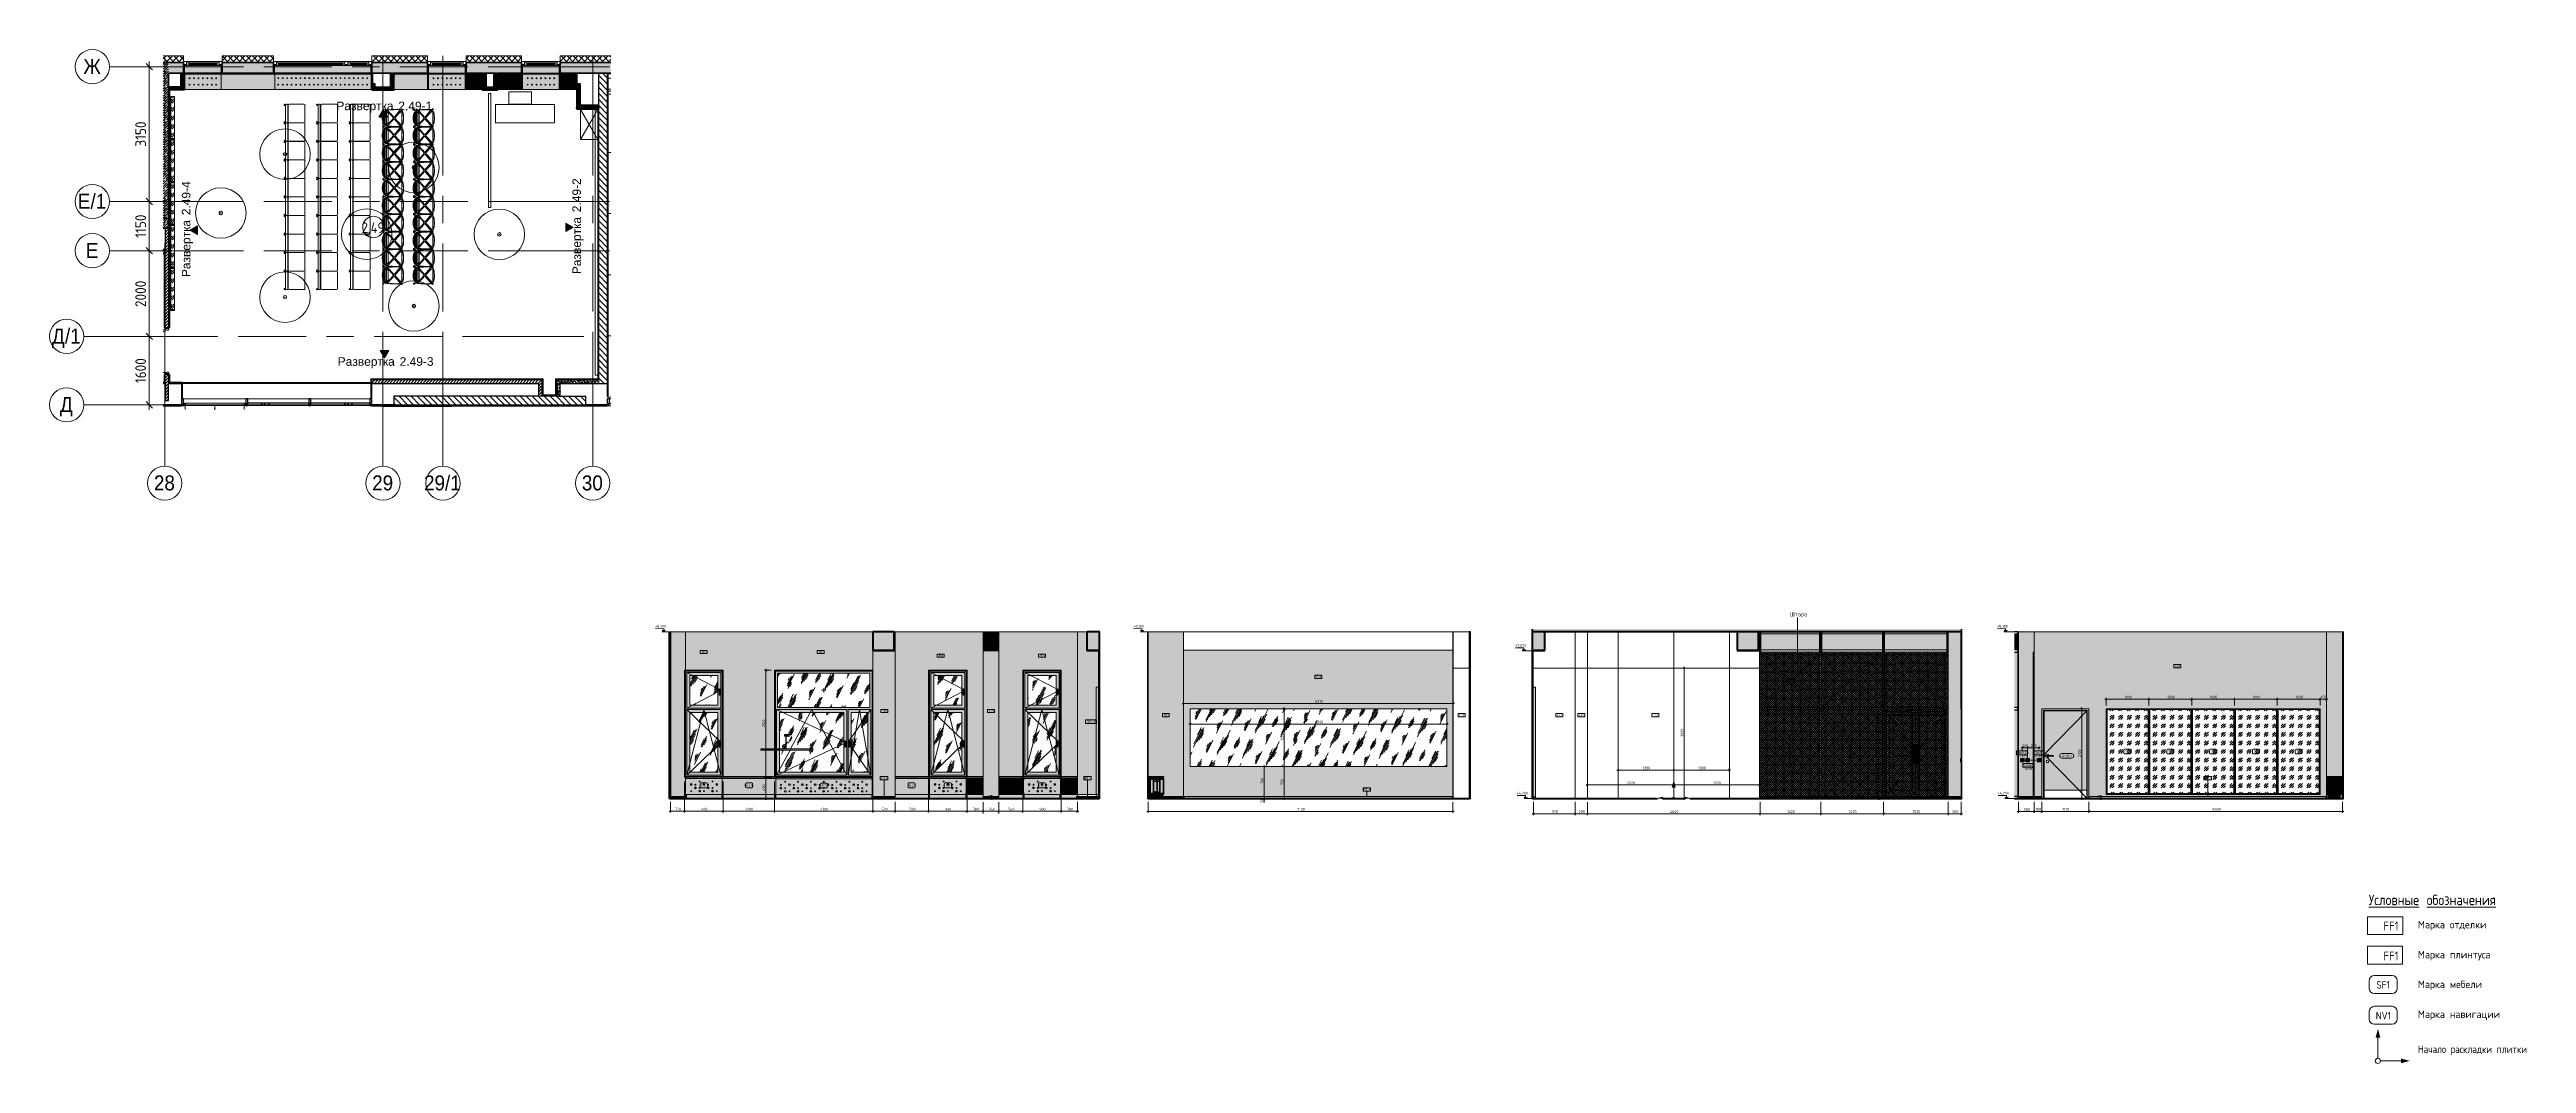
# Model space of a CAD drawing. Header units: millimetres. Extents: x 98018 to 155899, y -1987 to 21700.
import ezdxf

# ---------------------------------------------------------------- set-up
doc = ezdxf.new("R2010")
doc.units = ezdxf.units.MM
for name, pattern in [('200_ШТРИХ_ш1п0_6_', [40, 25, -15]), ('ADSK_Штрих_ш2 п1', [75, 50, -25]), ('Осевая', [3175, 635, -476.25, 1587.5, -476.25]), ('Штрих', [158.75, 79.375, -79.375])]:
    doc.linetypes.add(name, pattern=pattern)
for name, color, linetype, lineweight in [('A-ANNO-DIMS', 7, 'Continuous', 9), ('A-ANNO-DIMS-100', 7, 'Continuous', 9), ('A-ANNO-DIMS-25', 7, 'Continuous', 9), ('A-AREA-IDEN', 7, 'Continuous', 9), ('A-CLNG', 7, 'Continuous', 9), ('A-DETL-GENF', 7, 'Continuous', 9), ('A-DOOR', 7, 'Continuous', 9), ('A-DOOR-1', 7, 'Continuous', 13), ('A-DOOR-2', 7, '200_ШТРИХ_ш1п0_6_', 9), ('A-DOOR-3', 7, 'Штрих', 9), ('A-DOOR-FRAM', 7, 'Continuous', 13), ('A-DOOR-FRAM-1', 7, 'Continuous', 9), ('A-DOOR-FRAM-2', 7, 'Continuous', 18), ('A-DOOR-IDEN', 7, 'Continuous', 9), ('A-FLOR', 7, 'Continuous', 9), ('A-GENM', 7, 'Continuous', 9), ('A-GENM-IDEN', 7, 'Continuous', 9), ('A-GLAZ', 7, 'Continuous', 9), ('A-GLAZ-1', 7, 'Continuous', 13), ('A-GLAZ-CURT', 7, 'Continuous', 9), ('A-GLAZ-CURT-1', 7, 'Continuous', 25), ('A-GLAZ-CWMG', 7, 'Continuous', 9), ('A-GLAZ-CWMG-1', 7, 'Continuous', 25), ('A-GLAZ-CWMG-2', 7, 'Continuous', 30), ('A-WALL', 7, 'Continuous', 9), ('A-WALL-IDEN', 7, 'Continuous', 9), ('A-WALL-PATT', 7, 'Continuous', 9), ('E-ELEC-FIXT-IDEN', 7, 'Continuous', 9), ('G-ANNO-DIMS', 7, 'Continuous', 9), ('G-ANNO-DIMS-1', 7, 'Continuous', 20), ('G-ANNO-SYMB', 7, 'Continuous', 9), ('G-ANNO-TEXT', 7, 'Continuous', 9), ('I-FURN', 7, 'Continuous', 9), ('I-FURN-IDEN', 7, 'Continuous', 9), ('I-WALL', 7, 'Continuous', 9), ('M-EQPM', 7, 'Continuous', 9), ('S-COLS', 7, 'Continuous', 9), ('Знаки', 7, 'Continuous', 9), ('Знаки-1', 7, 'Continuous', 18), ('Марки для знаков', 7, 'Continuous', 9), ('Оси', 7, 'Continuous', 9), ('Оси-1', 7, 'Continuous', 20), ('Оси-2', 7, 'Осевая', 9), ('Электрические приборы', 7, 'Continuous', 9)]:
    doc.layers.add(name, color=color, linetype=linetype, lineweight=lineweight)
for name, color, linetype, lineweight, true_color in [('A-CLNG-1', 7, 'Continuous', 9, 0x787878), ('A-CLNG-2', 7, 'Continuous', 30, 0x3c3c3c), ('A-CLNG-FNSH-1', 7, 'Continuous', 30, 0x3c3c3c), ('A-DETL', 9, 'Continuous', 9, 0x808080), ('A-DETL-1', 9, 'ADSK_Штрих_ш2 п1', 9, 0x808080), ('A-DETL-GENF-1', 9, 'Continuous', 9, 0x808080), ('A-DETL-GENF-2', 1, 'Continuous', 9, 0xff0000), ('A-FLOR-1', 7, 'Continuous', 9, 0x787878), ('A-FLOR-FNSH-1', 7, 'Continuous', 40, 0x3c3c3c), ('A-FLOR-FNSH-2', 7, 'Continuous', 30, 0x3c3c3c), ('A-WALL-1', 7, 'Continuous', 35, 0x3c3c3c), ('A-WALL-2', 7, 'Continuous', 13, 0x3c3c3c), ('A-WALL-3', 7, 'Continuous', 25, 0x3c3c3c), ('A-WALL-4', 7, 'Continuous', 40, 0x3c3c3c), ('A-WALL-5', 7, 'Continuous', 30, 0x3c3c3c), ('A-WALL-6', 7, 'Continuous', 30, 0x757575), ('A-WALL-FNSH-1', 7, 'Continuous', 13, 0x3c3c3c), ('A-WALL-FNSH-2', 7, 'Continuous', 9, 0x3c3c3c), ('A-WALL-FNSH-3', 7, 'Continuous', 30, 0x3c3c3c), ('A-WALL-FNSH-4', 7, 'Continuous', 30, 0x757575), ('G-ANNO-TEXT-1', 7, 'Continuous', 9, 0x3c3c3c), ('G-ANNO-TEXT-2', 7, 'Continuous', 9, 0x008000), ('G-ANNO-TEXT-3', 1, 'Continuous', 9, 0xff0000), ('I-FURN-1', 7, 'Continuous', 9, 0xf0f0f0), ('I-FURN-11', 7, 'Continuous', 9, 0xa1a1a1), ('I-FURN-12', 7, 'Continuous', 9, 0x949494), ('I-FURN-13', 7, 'Continuous', 9, 0x757575), ('I-FURN-4', 7, 'Continuous', 9, 0xc0c0c0), ('I-FURN-5', 7, 'Continuous', 9, 0xd1d1d1), ('I-FURN-6', 7, 'Continuous', 9, 0xacacac), ('I-FURN-8', 7, 'Continuous', 9, 0x9e9e9e), ('I-FURN-9', 9, 'Continuous', 9, 0x808080), ('I-WALL-1', 7, 'Continuous', 9, 0x787878)]:
    doc.layers.add(name, color=color, linetype=linetype, lineweight=lineweight, true_color=true_color)
for name, color, linetype, lineweight, true_color, transparency in [('I-FURN-10', 7, 'Continuous', 9, 0x303030, 0.7), ('I-FURN-3', 7, 'Continuous', 9, 0xfbfbfb, 0.7), ('I-FURN-7', 7, 'Continuous', 9, 0x7f7f7f, 0.7), ('M-EQPM-1', 7, 'Continuous', 9, 0xe6e6e6, 0.7)]:
    doc.layers.add(name, color=color, linetype=linetype, lineweight=lineweight, true_color=true_color, transparency=transparency)
doc.layers.add('I-FURN-2', color=7, linetype='Continuous', lineweight=9, transparency=1)
doc.styles.add('Arial', font='arial.ttf', dxfattribs={"width": 0.9, "height": 350})
doc.styles.add('Arial_1', font='arial.ttf', dxfattribs={"height": 200})
doc.styles.add('GOST Common', font='GOST_Common.ttf', dxfattribs={"width": 0.9, "height": 250})
doc.styles.add('GOST Common_1', font='GOST_Common.ttf', dxfattribs={"height": 50})
doc.styles.add('GOST Common_2', font='GOST_Common.ttf', dxfattribs={"width": 0.9, "height": 50})
doc.styles.add('GOST Common_3', font='GOST_Common.ttf', dxfattribs={"height": 62.5})
doc.styles.add('GOST Common_4', font='GOST_Common.ttf', dxfattribs={"width": 0.9, "height": 100})
doc.styles.add('GOST Common_5', font='GOST_Common.ttf', dxfattribs={"height": 175})
doc.styles.add('GOST Common_6', font='GOST_Common.ttf', dxfattribs={"width": 0.9, "height": 210})
doc.styles.add('GOST Common_7', font='GOST_Common.ttf', dxfattribs={"width": 0.9, "height": 245})
doc.styles.add('GOST Common_8', font='GOST_Common.ttf', dxfattribs={"width": 0.9, "height": 175})
doc.styles.add('ISOCPEUR', font='isocpeur.ttf', dxfattribs={"width": 0.9, "height": 250})
doc.styles.add('ISOCPEUR_1', font='isocpeur.ttf', dxfattribs={"width": 0.9, "height": 62.5})
doc.styles.add('ISOCPEUR_2', font='isocpeur.ttf', dxfattribs={"width": 0.9, "height": 175})
doc.dimstyles.new('ISO-2_5_0_9К_БОЛЬШОЙ', dxfattribs={"dimscale": 304.8, "dimtxt": 248.995294, "dimasz": 0.492126, "dimexe": 0.393701, "dimexo": 0.984252, "dimgap": 0, "dimtad": 1, "dimdec": 0, "dimrnd": 10, "dimzin": 0, "dimdsep": 46, "dimtxsty": 'ISOCPEUR', "dimblk1": 'OBLIQUE', "dimblk2": 'OBLIQUE', "dimsah": 1, "dimcen": 0.09, "dimdle": 0.393701, "dimazin": 0, "dimtfac": 1, "dimtdec": 4, "dimtix": 1, "dimtmove": 0, "dimatfit": 3, "dimfxl": 1, "dimtvp": 1, "dimtolj": 1, "dimtzin": 0, "dimarcsym": 2})
doc.dimstyles.new('ISO-2_5_0_9К_БОЛЬШОЙ_1', dxfattribs={"dimscale": 304.8, "dimtxt": 62.248823, "dimasz": 0.123031, "dimexe": 0.098425, "dimexo": 0.246063, "dimgap": 0, "dimtad": 1, "dimdec": 0, "dimrnd": 10, "dimzin": 0, "dimdsep": 46, "dimtxsty": 'ISOCPEUR_1', "dimblk1": 'OBLIQUE', "dimblk2": 'OBLIQUE', "dimsah": 1, "dimcen": 0.09, "dimdle": 0.098425, "dimazin": 0, "dimtfac": 1, "dimtdec": 4, "dimtix": 1, "dimtmove": 0, "dimatfit": 3, "dimfxl": 1, "dimtvp": 1, "dimtolj": 1, "dimtzin": 0, "dimarcsym": 2})
doc.dimstyles.new('ISO-2_5_0_9К_БОЛЬШОЙ_2', dxfattribs={"dimscale": 304.8, "dimtxt": 62.248823, "dimasz": 0.123031, "dimexe": 0.098425, "dimexo": 0.246063, "dimgap": 0, "dimtad": 1, "dimdec": 0, "dimrnd": 10, "dimzin": 0, "dimdsep": 46, "dimtxsty": 'ISOCPEUR_1', "dimblk1": 'OBLIQUE', "dimblk2": 'OBLIQUE', "dimsah": 1, "dimcen": 0.09, "dimdle": 0.098425, "dimazin": 0, "dimtfac": 1, "dimtdec": 4, "dimtix": 1, "dimtmove": 1, "dimatfit": 3, "dimfxl": 1, "dimtvp": 1, "dimtolj": 1, "dimtzin": 0, "dimarcsym": 2})
pattern_1 = [(45, (0, 0), (-57.024626, 57.024626), []), (45, (57.025, 0), (-57.024626, 57.024626), [100.806, -20.161, 3.353, -16.808])]
pattern_2 = [(135, (0, 0), (-70.71068, -70.71068), [])]
pattern_3 = [(45, (0, 0), (-35.35534, 35.35534), [])]
pattern_4 = [(135, (0, 0), (-75.43415, -75.43415), [106.68, -17.78, 3.556, -17.78]), (135, (0, 75.39), (-75.43415, -75.43415), []), (50, (0, 0), (127.52922, -11.15758), [13.335, -146.685]), (355, (0, 0), (-24.66966, 133.74002), [10.668, -117.348]), (100.451, (10.63, -0.93), (102.85973, 122.58178), [11.333, -124.663]), (46.184, (0, 35.56), (189.75516, -29.43036), [20.002, -220.027]), (96.636, (15.81, 33.1), (166.1822, 173.1996), [17, -186.995]), (351.184, (0, 35.56), (166.18393, 173.19757), [16.002, -176.022]), (21, (17.78, 26.67), (106.130265, -71.58603), [13.335, -146.685]), (326, (17.78, 26.67), (43.26188, 128.93175), [10.668, -117.348]), (71.451, (26.62, 20.7), (149.39198, 57.34505), [11.333, -124.663]), (37.5, (0, 0), (2.162228, 59.188357), [3.353, -112.573, 3.353, -115.773, -117.792]), (37.5, (0, 0), (2.162228, 59.188357), [-235.052, 3.353, -114.44]), (7.5, (0, 0), (46.773857, 70.126152), [3.353, -64.567, 3.353, -109.906, -44.894]), (7.5, (0, 0), (46.773857, 70.126152), [-181.178, 3.353, -41.542]), (327.5, (-39.65, 0), (94.913671, -4.010093), [3.353, -41.097, 3.353, -135.331, -184.023]), (327.5, (-39.65, 0), (94.913671, -4.010093), [-183.134, 3.353, -180.67]), (317.5, (-57.43, 0), (103.69057, 17.79882), [3.353, -54.432, 3.353, -88.748, -130.683]), (317.5, (-57.43, 0), (103.69057, 17.79882), [-149.885, 3.353, -127.33])]
pattern_5 = [(45, (50, 50), (-200, 0), [141.42, -141.42]), (45, (100, 50), (-200, 0), [70.71, -212.13]), (45, (50, 100), (-200, 0), [70.71, -212.13])]
pattern_6 = [(0, (0, 0), (121.92, 30.48), [10.058, -81.382, 10.058, -81.382, -487.68]), (0, (0, 0), (121.92, 30.48), [-182.88, 10.058, -172.822, 10.058, -81.382, -213.36]), (0, (0, 0), (121.92, 30.48), [-457.2, 10.058, -50.902, 10.058, -142.342]), (120, (45.72, 15.24), (-87.356454, 90.345817), [10.058, -81.382, 10.058, -81.382, -487.68]), (120, (45.72, 15.24), (-87.356454, 90.345817), [-182.88, 10.058, -172.822, 10.058, -81.382, -213.36]), (120, (45.72, 15.24), (-87.356454, 90.345817), [-457.2, 10.058, -50.902, 10.058, -142.342]), (240, (60.96, 76.2), (-34.563546, -120.825817), [10.058, -81.382, 10.058, -81.382, -487.68]), (240, (60.96, 76.2), (-34.563546, -120.825817), [-182.88, 10.058, -172.822, 10.058, -81.382, -213.36]), (240, (60.96, 76.2), (-34.563546, -120.825817), [-457.2, 10.058, -50.902, 10.058, -142.342])]
pattern_7 = [(45, (0, 0), (-106.06602, 106.06602), []), (135, (0, 0), (-106.06602, -106.06602), [])]
pattern_8 = [(63.435, (63.5, 31.75), (-255.5833, 766.7475), [317.5, -190.5, 317.5, -190.5, -403.903]), (63.435, (63.5, 31.75), (-255.5833, 766.7475), [-1016, 127, -276.903]), (63.435, (47.6, 47.6), (-255.5833, 766.7475), [254, -317.5, 190.5, -190.5, -467.403]), (63.435, (47.6, 47.6), (-255.5833, 766.7475), [-952.5, 222.25, -245.153]), (63.435, (47.6, 95.25), (-255.5833, 766.7475), [190.5, -381, 127, -190.5, -530.903]), (63.435, (47.6, 95.25), (-255.5833, 766.7475), [-889, 285.75, -245.153]), (63.435, (95.25, 47.6), (-255.5833, 766.7475), [190.5, -381, 158.75, -6404.653]), (63.435, (142.9, 95.25), (-255.5833, 766.7475), [95.25, -476.25, 63.5, -6499.903]), (63.435, (63.5, 174.6), (-255.5833, 766.7475), [63.5, -476.25, 63.5, -254, -562.653]), (63.435, (63.5, 174.6), (-255.5833, 766.7475), [-857.25, 158.75, -403.903]), (63.435, (349.25, 127), (-255.5833, 766.7475), [317.5, -476.25, 381, -251.503]), (63.435, (349.25, 79.4), (-255.5833, 766.7475), [444.5, -317.5, 476.25, -188.003]), (63.435, (381, 95.25), (-255.5833, 766.7475), [508, -254, 381, -276.903]), (63.435, (428.6, 142.9), (-255.5833, 766.7475), [317.5, -444.5, 254, -403.903]), (63.435, (381, 238.1), (-255.5833, 766.7475), [158.75, -635, 190.5, -435.653]), (63.435, (476.25, 190.5), (-255.5833, 766.7475), [127, -635, 127, -530.903])]
pattern_9 = [(45, (11708.07, 0), (-14.2559798, 14.2559798), []), (45, (11722.327, 0), (-14.2559798, 14.2559798), [25.202, -5.04, 0.8382, -4.202])]
pattern_10 = [(0, (144738.3936, 0), (30.48, 7.62), [2.515, -20.345, 2.515, -20.345, -121.92]), (0, (144738.3936, 0), (30.48, 7.62), [-45.72, 2.515, -43.205, 2.515, -20.345, -53.34]), (0, (144738.3936, 0), (30.48, 7.62), [-114.3, 2.515, -12.725, 2.515, -35.585]), (120, (144749.8236, 3.81), (-21.8391136, 22.5864543), [2.515, -20.345, 2.515, -20.345, -121.92]), (120, (144749.8236, 3.81), (-21.8391136, 22.5864543), [-45.72, 2.515, -43.205, 2.515, -20.345, -53.34]), (120, (144749.8236, 3.81), (-21.8391136, 22.5864543), [-114.3, 2.515, -12.725, 2.515, -35.585]), (240, (144753.6336, 19.05), (-8.6408864, -30.2064543), [2.515, -20.345, 2.515, -20.345, -121.92]), (240, (144753.6336, 19.05), (-8.6408864, -30.2064543), [-45.72, 2.515, -43.205, 2.515, -20.345, -53.34]), (240, (144753.6336, 19.05), (-8.6408864, -30.2064543), [-114.3, 2.515, -12.725, 2.515, -35.585])]
pattern_11 = [(0, (130816.8, 4200), (0, 3050), []), (90, (130816.8, 4200), (-1300, 8e-14), [])]
pattern_12 = [(45, (243506.04, 0), (-14.2559798, 14.2559798), []), (45, (243520.296, 0), (-14.2559798, 14.2559798), [25.202, -5.04, 0.8382, -4.202])]
pattern_13 = [(45, (0, 0), (-26.516504, 26.516504), []), (135, (0, 0), (-26.516504, -26.516504), [])]

msp = doc.modelspace()

# ---------------------------------------------------------------- texts
at = {"layer": 'A-AREA-IDEN', "insert": (105311.5, 17662.2), "char_height": 250, "width": 685.443, "attachment_point": 1, "style": 'GOST Common'}
msp.add_mtext('2.49', dxfattribs=at)
at = {"layer": 'A-DOOR-IDEN', "char_height": 50, "attachment_point": 1, "style": 'GOST Common_1'}
for s, insert, width in [('\\fGOST Common|b0|i0|c204|p34|;В', (141287.1, 5292.8), 50.105), ('-22', (141328.4, 5292.8), 132.278), ('\\fGOST Common|b0|i0|c204|p34|;Д', (145039.6, 5229), 56.118), ('-3', (145085.9, 5229), 86.181), ('\\fGOST Common|b0|i0|c204|p34|;б', (145157, 5229), 44.093), ('\\fGOST Common|b0|i0|c204|p34|;(', (145193.4, 5229), 24.051), ('\\fGOST Common|b0|i0|c204|p34|;п', (145213.3, 5229), 44.093), ('\\fGOST Common|b0|i0|c204|p34|;)', (145249.6, 5229), 24.051)]:
    msp.add_mtext(s, dxfattribs=dict(at, insert=insert, width=width))
at = {"layer": 'A-GENM-IDEN', "char_height": 50, "attachment_point": 1, "style": 'GOST Common_1'}
for s, insert, width in [('ПЛ', (117439.5, 4702.8), 98.207), ('-4', (117520.6, 4702.8), 94.198), ('ПЛ', (122192.5, 4702.8), 98.207), ('-4', (122273.6, 4702.8), 94.198), ('ПЛ', (148370.8, 4702.8), 98.207), ('-4', (148451.8, 4702.8), 94.198), ('ПЛ', (128722, 4440.4), 98.207), ('-4', (128803, 4440.4), 94.198)]:
    msp.add_mtext(s, dxfattribs=dict(at, insert=insert, width=width))
at = {"layer": 'A-WALL-IDEN', "char_height": 50, "attachment_point": 1, "style": 'GOST Common_2'}
for s, insert, width in [('FK1', (113261.6, 7649.6), 111.835), ('FK1', (115995.2, 7649.6), 111.835), ('FK1', (118798.3, 7563.6), 111.835), ('FK1', (121161.6, 7563.6), 111.835), ('FK1', (127622.2, 7068.9), 111.835), ('FK1', (147697.1, 7316.4), 111.835), ('FK1', (117478.3, 6270.2), 111.835), ('FK1', (119973, 6270.2), 111.835), ('FK1', (124058.7, 6174.5), 111.835), ('FK7', (130963.3, 6174.5), 124.462), ('FK7', (133246.1, 6172), 124.462), ('FK7', (133760.8, 6172), 124.462), ('FK7', (135495.4, 6172), 124.462)]:
    msp.add_mtext(s, dxfattribs=dict(at, insert=insert, width=width))
at = {"layer": 'E-ELEC-FIXT-IDEN', "attachment_point": 1}
for s, insert, char_height, width, style in [('SK-2', (122260.3, 6030), 62.5, 228.481, 'GOST Common_3'), ('SWA03', (143977.7, 5301.8), 62.5, 320.675, 'GOST Common_3'), ('h=900', (144023, 5211.6), 50, 220.464, 'GOST Common_1'), ('SWA01', (144375.5, 5301.8), 62.5, 304.641, 'GOST Common_3'), ('h=900', (144414.1, 5211.6), 50, 220.464, 'GOST Common_1'), ('SWA01', (144137.1, 5010), 62.5, 304.641, 'GOST Common_3'), ('h=900', (144175.7, 4919.8), 50, 220.464, 'GOST Common_1')]:
    msp.add_mtext(s, dxfattribs=dict(at, insert=insert, char_height=char_height, width=width, style=style))
at = {"layer": 'G-ANNO-SYMB', "char_height": 200, "attachment_point": 1, "style": 'Arial_1'}
for s, insert, width in [('Развертка', (104721, 20483.8), 1659.493), (' 2.49-1', (106090.2, 20483.8), 1074.261), ('Развертка', (104752, 14511.9), 1659.493), (' 2.49-3', (106121.3, 14511.9), 1074.261)]:
    msp.add_mtext(s, dxfattribs=dict(at, insert=insert, width=width))
at = {"layer": 'G-ANNO-SYMB', "char_height": 200, "attachment_point": 1, "rotation": 90, "style": 'Arial_1'}
for s, insert, width in [(' 2.49-4', (101109.6, 17752.4), 1074.261), (' 2.49-2', (110235.7, 17822.1), 1074.261), ('Развертка', (101109.6, 16383.2), 1659.493), ('Развертка', (110235.7, 16452.9), 1659.493)]:
    msp.add_mtext(s, dxfattribs=dict(at, insert=insert, width=width))
at = {"layer": 'G-ANNO-TEXT', "attachment_point": 1}
for s, insert, char_height, width, style in [('Штора', (138681.7, 8557.7), 100, 449.145, 'GOST Common_4'), ('\\LУсловные', (152213.7, 1955.6), 245, 1550.544, 'GOST Common_7'), ('\\L\\fGOST Common|b0|i0|c204|p34|;\\W.9;\\L ', (153493, 1955.6), 245, 90.911, 'GOST Common_7'), ('\\Lобозначения', (153568, 1955.6), 245, 2111.164, 'GOST Common_7'), ('Начало', (153362.4, -1567.6), 175, 863.658, 'GOST Common_8'), ('\\fGOST Common|b0|i0|c204|p34|;\\W.9; ', (154075, -1567.6), 175, 65.658, 'GOST Common_8'), ('раскладки', (154129.2, -1567.6), 175, 1237.405, 'GOST Common_8'), ('\\fGOST Common|b0|i0|c204|p34|;\\W.9; ', (155150.1, -1567.6), 175, 65.658, 'GOST Common_8'), ('плитки', (155204.3, -1567.6), 175, 853.557, 'GOST Common_8')]:
    msp.add_mtext(s, dxfattribs=dict(at, insert=insert, char_height=char_height, width=width, style=style))
at = {"layer": 'G-ANNO-TEXT-1', "attachment_point": 1}
for s, insert, char_height, width, style in [('   FF1   ', (152213.7, 1327.3), 210, 929.316, 'GOST Common_6'), ('Марка', (153362.4, 1343.2), 175, 830.548, 'GOST Common_5'), ('\\fGOST Common|b0|i0|c204|p34|; ', (154047.7, 1343.2), 175, 72.954, 'GOST Common_5'), ('отделки', (154107.9, 1343.2), 175, 1099.915, 'GOST Common_5'), ('Марка', (153362.4, 643.2), 175, 830.548, 'GOST Common_5'), ('\\fGOST Common|b0|i0|c204|p34|; ', (154047.7, 643.2), 175, 72.954, 'GOST Common_5'), ('плинтуса', (154107.9, 643.2), 175, 1245.822, 'GOST Common_5'), ('Марка', (153362.4, -50.9), 175, 830.548, 'GOST Common_5'), ('\\fGOST Common|b0|i0|c204|p34|; ', (154047.7, -50.9), 175, 72.954, 'GOST Common_5'), ('мебели', (154107.9, -50.9), 175, 925.949, 'GOST Common_5'), ('Марка', (153362.4, -750.9), 175, 830.548, 'GOST Common_5'), ('\\fGOST Common|b0|i0|c204|p34|; ', (154047.7, -750.9), 175, 72.954, 'GOST Common_5'), ('навигации', (154107.9, -750.9), 175, 1414.177, 'GOST Common_5')]:
    msp.add_mtext(s, dxfattribs=dict(at, insert=insert, char_height=char_height, width=width, style=style))
at = {"layer": 'G-ANNO-TEXT-2', "char_height": 175, "attachment_point": 1, "style": 'ISOCPEUR_2'}
for s, insert, width in [('SF1', (152391.1, -63.7), 383.848), ('NV1', (152377.2, -782), 419.202)]:
    msp.add_mtext(s, dxfattribs=dict(at, insert=insert, width=width))
at = {"layer": 'G-ANNO-TEXT-3', "insert": (152213.7, 627.3), "char_height": 210, "width": 929.316, "attachment_point": 1, "style": 'GOST Common_6'}
msp.add_mtext('   FF1   ', dxfattribs=at)
at = {"layer": 'I-FURN-IDEN', "char_height": 50, "attachment_point": 1, "style": 'GOST Common_1'}
for s, insert, width in [('16,1', (138647.5, 6957.6), 126.266), ('5,3', (146528.1, 5326.8), 108.228), ('5,3', (147528.1, 5326.8), 108.228), ('5,3', (148528.1, 5326.8), 108.228), ('5,3', (149528.1, 5326.8), 108.228), ('5,3', (150527.1, 5326.8), 108.228)]:
    msp.add_mtext(s, dxfattribs=dict(at, insert=insert, width=width))
at = {"layer": 'Марки для знаков', "char_height": 50, "attachment_point": 1, "style": 'GOST Common_1'}
for s, insert, width in [('\\fGOST Common|b0|i0|c204|p34|;М', (113249.6, 4536.8), 56.118), ('1.1', (113295.9, 4536.8), 78.165), ('\\fGOST Common|b0|i0|c204|p34|;М', (114253.6, 4536.8), 56.118), ('3.2.14', (114299.9, 4536.8), 202.426), ('\\fGOST Common|b0|i0|c204|p34|;М', (116043.7, 4531.8), 56.118), ('7.1', (116090, 4531.8), 92.194), ('\\fGOST Common|b0|i0|c204|p34|;М', (118067.2, 4536.8), 56.118), ('3.2.9', (118113.5, 4536.8), 166.35), ('\\fGOST Common|b0|i0|c204|p34|;М', (118949.6, 4536.8), 56.118), ('1.1', (118995.9, 4536.8), 78.165), ('\\fGOST Common|b0|i0|c204|p34|;М', (119546.2, 4536.8), 56.118), ('3.2.13', (119592.5, 4536.8), 194.409), ('\\fGOST Common|b0|i0|c204|p34|;М', (120374.1, 4536.8), 56.118), ('3.2.15', (120420.4, 4536.8), 196.413), ('\\fGOST Common|b0|i0|c204|p34|;М', (121149.6, 4536.8), 56.118), ('1.1', (121195.9, 4536.8), 78.165), ('\\fGOST Common|b0|i0|c204|p34|;М', (121740, 4536.8), 56.118), ('3.2.13', (121786.3, 4536.8), 194.409)]:
    msp.add_mtext(s, dxfattribs=dict(at, insert=insert, width=width))
at = {"layer": 'Оси', "char_height": 350, "attachment_point": 1, "style": 'Arial'}
for s, insert, width in [('\\fArial|b0|i0|c204|p34|;\\W.9;Ж', (98808.7, 21481), 497.848), ('\\fArial|b0|i0|c204|p34|;\\W.9;Е', (98677.8, 18331), 360.759), ('/1', (98975.4, 18331), 454.557), ('\\fArial|b0|i0|c204|p34|;\\W.9;Е', (98865, 17181), 360.759), ('\\fArial|b0|i0|c204|p34|;\\W.9;Д', (98074.6, 15181), 367.975), ('/1', (98378.2, 15181), 454.557), ('\\fArial|b0|i0|c204|p34|;\\W.9;Д', (98262.3, 13581), 367.975), ('28', (100457.4, 11750.7), 606.076), ('29', (105557.4, 11750.7), 606.076), ('29/1', (106769.7, 11750.7), 1060.633), ('30', (110457.4, 11750.7), 606.076)]:
    msp.add_mtext(s, dxfattribs=dict(at, insert=insert, width=width))

# ---------------------------------------------------------------- blocks, each defined once
blk = doc.blocks.new('120_Окно_СКБ_1Ст - 120_Окно_СКБ_1Ст 900х2500_h_ с форточкой-22877787-План разверток пом_ 2_49_ Этаж 2')
at = {"layer": 'A-GLAZ'}
for p, q in [((450, -57), (-450, -57)), ((-430, -127), (-400, -127)), ((-330, -107), (330, -107)), ((330, -117), (-330, -117)), ((400, -127), (430, -127))]:
    blk.add_line(p, q, dxfattribs=at)
at = {"layer": 'A-GLAZ-1'}
for p, q in [((-450, -127), (-450, -57)), ((-450, -57), (-380, -57)), ((-380, -127), (-450, -127)), ((-380, -127), (-400, -127)), ((-400, -127), (-400, -137)), ((-400, -137), (400, -137)), ((400, -137), (-400, -137)), ((-380, -57), (-380, -127)), ((380, -87), (-380, -87)), ((-380, -87), (-380, -127)), ((-330, -137), (-330, -87)), ((330, -137), (330, -87)), ((380, -127), (380, -57)), ((380, -57), (450, -57)), ((380, -127), (380, -87)), ((450, -127), (380, -127)), ((400, -127), (380, -127)), ((400, -137), (400, -127)), ((450, -57), (450, -127))]:
    blk.add_line(p, q, dxfattribs=at)
blk = doc.blocks.new('110_Дверь_СКБ_1Ст_Внутренняя1 - Д-3б_п_ 1100x2100h_много всего 2-32816779-План разверток пом_ 2_49_ Этаж 2')
at = {"layer": 'A-DOOR'}
h = blk.add_hatch(dxfattribs=at)
h.set_pattern_fill('FP_5', color=256, style=0, pattern_type=2)
h.set_pattern_definition([(135, (1751.41, 104.685), (-14.14214, -14.14214), []), (225, (1751.41, 104.685), (14.14214, -14.14214), [])])
h.paths.add_polyline_path([(537, -40), (562, -40), (562, 40), (537, 40)])
at = {"layer": 'A-DOOR-FRAM-1'}
h = blk.add_hatch(dxfattribs=at)
h.set_pattern_fill('FP_6', color=256, style=0, pattern_type=2)
h.set_pattern_definition([(45, (-371.384, 104.685), (-14.1421, 14.1421), []), (135, (-371.384, 104.685), (-14.1421, -14.1421), [])])
h.paths.add_polyline_path([(-538, -40), (-513, -40), (-513, 40), (-538, 40)])
at = {"layer": 'A-DOOR'}
blk.add_arc((512, 40), 1000, 177.44204, 180, dxfattribs=at)
at = {"layer": 'A-DOOR-1'}
for p, q in [((472, 85), (472, 40)), ((472, 40), (512, 40)), ((512, 40), (512, 85))]:
    blk.add_line(p, q, dxfattribs=at)
at = {"layer": 'A-DOOR-FRAM'}
for p, q in [((-498, 48), (-568, 48)), ((-568, 48), (-568, 40)), ((-568, 40), (-498, 40)), ((-513, 40), (-538, 40)), ((-538, 40), (-538, -40)), ((-488, 40), (-513, 40)), ((-513, 40), (-513, -40)), ((-513, -40), (-513, 40)), ((-498, 40), (-513, 40)), ((-513, 40), (-513, 39)), ((-513, 39), (-498, 39)), ((-498, 40), (-498, 48)), ((-498, 39), (-498, 40)), ((-488, 0), (-488, 40)), ((-478, 0), (-488, 0)), ((-478, -40), (-478, 0)), ((512, 0), (502, 0)), ((502, 0), (502, -40)), ((512, 40), (512, 0)), ((537, 40), (512, 40)), ((592, 48), (522, 48)), ((522, 48), (522, 40)), ((537, 40), (522, 40)), ((522, 40), (522, 39)), ((522, 40), (592, 40)), ((522, 39), (537, 39)), ((537, -40), (537, 40)), ((562, 40), (537, 40)), ((537, 40), (537, -40)), ((537, 39), (537, 40)), ((562, -40), (562, 40)), ((592, 40), (592, 48)), ((-498, -40), (-568, -40)), ((-568, -40), (-568, -48)), ((-568, -48), (-498, -48)), ((-538, -40), (-513, -40)), ((-498, -39), (-513, -39)), ((-513, -39), (-513, -40)), ((-513, -40), (-478, -40)), ((-513, -40), (-498, -40)), ((-498, -40), (-498, -39)), ((-498, -48), (-498, -40)), ((502, -40), (537, -40)), ((537, -39), (522, -39)), ((522, -39), (522, -40)), ((522, -40), (537, -40)), ((592, -40), (522, -40)), ((522, -40), (522, -48)), ((522, -48), (592, -48)), ((537, -40), (537, -39)), ((537, -40), (562, -40)), ((592, -48), (592, -40))]:
    blk.add_line(p, q, dxfattribs=at)
blk = doc.blocks.new('120_Окно_СКБ_2Ст_Фрамуга сверху - 120_Окно_СКБ_2Ст_2300х2500_h_ ДОО-23103760-План разверток пом_ 2_49_ Этаж 2')
at = {"layer": 'A-GLAZ'}
for p, q in [((1150, -57), (-1150, -57)), ((-1130, -127), (-1100, -127)), ((-1080, -57), (1080, -57)), ((-1030, -107), (470, -107)), ((470, -117), (-1030, -117)), ((540, -127), (570, -127)), ((540, -127), (570, -127)), ((640, -107), (1030, -107)), ((1030, -117), (640, -117)), ((1100, -127), (1130, -127))]:
    blk.add_line(p, q, dxfattribs=at)
at = {"layer": 'A-GLAZ-1'}
for p, q in [((-1150, -127), (-1150, -57)), ((-1150, -57), (-1080, -57)), ((-1080, -127), (-1150, -127)), ((-1080, -127), (-1100, -127)), ((-1100, -127), (-1100, -137)), ((-1100, -137), (540, -137)), ((540, -137), (-1100, -137)), ((-1080, -57), (-1080, -127)), ((520, -87), (-1080, -87)), ((-1080, -87), (-1080, -127)), ((-1030, -137), (-1030, -87)), ((470, -137), (470, -87)), ((520, -127), (520, -57)), ((520, -57), (590, -57)), ((520, -127), (520, -87)), ((590, -127), (520, -127)), ((540, -127), (520, -127)), ((540, -137), (540, -127)), ((590, -127), (570, -127)), ((570, -127), (570, -137)), ((570, -137), (1100, -137)), ((1100, -137), (570, -137)), ((590, -57), (590, -127)), ((1080, -87), (590, -87)), ((590, -87), (590, -127)), ((640, -137), (640, -87)), ((1030, -137), (1030, -87)), ((1080, -127), (1080, -57)), ((1080, -57), (1150, -57)), ((1080, -127), (1080, -87)), ((1150, -127), (1080, -127)), ((1100, -127), (1080, -127)), ((1100, -137), (1100, -127)), ((1150, -57), (1150, -127))]:
    blk.add_line(p, q, dxfattribs=at)
blk = doc.blocks.new('120_Окно_СКБ_1Ст - 120_Окно_СКБ_1Ст 900х2500_h_ с форточкой-V1-План разверток пом_ 2_49_ Этаж 2')
at = {"layer": 'A-GLAZ'}
for p, q in [((450, -57), (-450, -57)), ((-430, -127), (-400, -127)), ((-330, -107), (330, -107)), ((330, -117), (-330, -117)), ((400, -127), (430, -127))]:
    blk.add_line(p, q, dxfattribs=at)
at = {"layer": 'A-GLAZ-1'}
for p, q in [((-450, -127), (-450, -57)), ((-450, -57), (-380, -57)), ((-380, -127), (-450, -127)), ((-380, -127), (-400, -127)), ((-400, -127), (-400, -137)), ((-400, -137), (400, -137)), ((400, -137), (-400, -137)), ((-380, -57), (-380, -127)), ((380, -87), (-380, -87)), ((-380, -87), (-380, -127)), ((-330, -137), (-330, -87)), ((330, -137), (330, -87)), ((380, -127), (380, -57)), ((380, -57), (450, -57)), ((380, -127), (380, -87)), ((450, -127), (380, -127)), ((400, -127), (380, -127)), ((400, -137), (400, -127)), ((450, -57), (450, -127))]:
    blk.add_line(p, q, dxfattribs=at)
blk = doc.blocks.new('Шкаф параметрический - 1_126-26329240-План разверток пом_ 2_49_ Этаж 2')
at = {"layer": 'I-FURN-1'}
for p, q in [((0, 0), (7, -4)), ((7, 0), (0, 0)), ((0, 0), (0, -400)), ((0, -400), (0, 0)), ((0, 0), (7, 0)), ((700, 0), (7, 0)), ((7, 0), (700, 0)), ((593, -61), (700, 0)), ((700, -61), (700, 0)), ((700, 0), (700, -61)), ((0, -400), (593, -61)), ((0, -400), (700, -400)), ((700, -400), (0, -400)), ((7, -4), (107, -61)), ((107, -61), (700, -400)), ((700, -400), (700, -61)), ((700, -61), (700, -400))]:
    blk.add_line(p, q, dxfattribs=at)
blk = doc.blocks.new('Стул Breuer - 1_188-26331327-План разверток пом_ 2_49_ Этаж 2')
at = {"layer": 'I-FURN-1'}
for p, q in [((-216, 216), (-216, -127)), ((190, 241), (-191, 241)), ((216, -127), (216, 216)), ((-216, -176), (-216, -201)), ((203, -163), (-203, -163)), ((-203, -213), (203, -213)), ((-191, -152), (190, -152)), ((216, -201), (216, -176))]:
    blk.add_line(p, q, dxfattribs=at)
for centre, radius, start, end in [((-191, 216), 25.4, 90, 180), ((190, 216), 25.4, 0, 90), ((-203, -231), 15.1, 360, 180), ((-203, -231), 15.1, 180, 360), ((-191, -127), 25.4, 180, 270), ((-203, -176), 12.7, 90, 180), ((-203, -201), 12.7, 180, 270), ((204, -231), 15.1, 360, 180), ((204, -231), 15.1, 180, 360), ((190, -127), 25.4, 270, 360), ((203, -176), 12.7, 360, 90), ((203, -201), 12.7, 270, 360)]:
    blk.add_arc(centre, radius, start, end, dxfattribs=at)
blk = doc.blocks.new('Стул Breuer - 1_188-V2-План разверток пом_ 2_49_ Этаж 2')
at = {"layer": 'I-FURN-1'}
for p, q in [((-216, 216), (-216, -127)), ((68, 241), (-191, 241)), ((190, 241), (68, 241)), ((216, -127), (216, 216)), ((-216, -176), (-216, -201)), ((162, -163), (-203, -163)), ((-203, -213), (200, -213)), ((-191, -152), (154, -152)), ((154, -152), (156, -152)), ((157, -152), (190, -152)), ((203, -163), (163, -163)), ((200, -213), (203, -213)), ((216, -201), (216, -176))]:
    blk.add_line(p, q, dxfattribs=at)
for centre, radius, start, end in [((-191, 216), 25.4, 90, 180), ((190, 216), 25.4, 60, 90), ((190, 216), 25.4, 30, 60), ((190, 216), 25.4, 15, 30), ((190, 216), 25.4, 0, 15), ((-203, -231), 15.1, 360, 180), ((-203, -231), 15.1, 180, 360), ((-191, -127), 25.4, 180, 270), ((-203, -176), 12.7, 90, 180), ((-203, -201), 12.7, 180, 270), ((204, -231), 15.1, 99.20451, 180), ((204, -231), 15.1, 180, 345), ((190, -127), 25.4, 270, 285), ((190, -127), 25.4, 285, 315), ((204, -231), 15.1, 90, 99.20451), ((203, -176), 12.7, 60, 90), ((203, -201), 12.7, 270, 283.40032), ((204, -231), 15.1, 60, 90), ((203, -201), 12.7, 285, 315), ((190, -127), 25.4, 315, 345), ((203, -176), 12.7, 30, 60), ((204, -231), 15.1, 45, 60), ((203, -201), 12.7, 315, 345), ((203, -176), 12.7, 15, 30), ((204, -231), 15.1, 15, 45), ((190, -127), 25.4, 345, 360), ((203, -176), 12.7, 360, 15), ((203, -201), 12.7, 345, 360), ((204, -231), 15.1, 360, 12.98828), ((204, -231), 15.1, 345.11071, 360)]:
    blk.add_arc(centre, radius, start, end, dxfattribs=at)
blk = doc.blocks.new('Стул Breuer - 1_188-V3-План разверток пом_ 2_49_ Этаж 2')
at = {"layer": 'I-FURN-1'}
for p, q in [((-216, 216), (-216, -127)), ((190, 241), (-191, 241)), ((216, 204), (216, 216)), ((216, 169), (216, 204)), ((216, 159), (216, 169)), ((216, 124), (216, 159)), ((216, -127), (216, 124)), ((-216, -176), (-216, -201)), ((203, -163), (-203, -163)), ((-203, -213), (203, -213)), ((-191, -152), (190, -152)), ((216, -201), (216, -176))]:
    blk.add_line(p, q, dxfattribs=at)
for centre, radius, start, end in [((-191, 216), 25.4, 165, 180), ((-191, 216), 25.4, 135, 165), ((-191, 216), 25.4, 105, 135), ((-191, 216), 25.4, 90, 105), ((190, 216), 25.4, 75, 90), ((190, 216), 25.4, 60, 75), ((190, 216), 25.4, 0, 60), ((-203, -231), 15.1, 165, 180), ((-203, -231), 15.1, 180, 188.30833), ((-203, -231), 15.1, 105, 161.47482), ((-203, -231), 15.1, 188.30833, 261.69167), ((-191, -127), 25.4, 180, 195), ((-203, -176), 12.7, 165, 180), ((-203, -201), 12.7, 180, 225), ((-191, -127), 25.4, 195, 210), ((-203, -176), 12.7, 150, 165), ((-203, -176), 12.7, 135, 150), ((-191, -127), 25.4, 210, 240), ((-203, -176), 12.7, 120, 135), ((-203, -201), 12.7, 225, 255), ((-203, -176), 12.7, 105, 120), ((-203, -231), 15.1, 90, 105), ((-203, -176), 12.7, 90, 105), ((-203, -201), 12.7, 255, 270), ((-203, -231), 15.1, 261.69167, 285), ((-191, -127), 25.4, 240, 270), ((-203, -231), 15.1, 75, 90), ((-203, -231), 15.1, 60, 75), ((-203, -231), 15.1, 285, 300), ((-203, -231), 15.1, 45, 60), ((-203, -231), 15.1, 300, 315), ((-203, -231), 15.1, 30, 45), ((-203, -231), 15.1, 315, 330), ((-203, -231), 15.1, 360, 30), ((-203, -231), 15.1, 330, 345), ((-203, -231), 15.1, 345, 360), ((204, -231), 15.1, 150, 165), ((204, -231), 15.1, 165, 180), ((204, -231), 15.1, 180, 195), ((204, -231), 15.1, 195, 270), ((190, -127), 25.4, 270, 285), ((204, -231), 15.1, 135, 150), ((204, -231), 15.1, 105, 135), ((190, -127), 25.4, 285, 300), ((204, -231), 15.1, 30, 105), ((190, -127), 25.4, 300, 330), ((203, -176), 12.7, 75, 90), ((203, -201), 12.7, 270, 285), ((204, -231), 15.1, 270, 285), ((203, -176), 12.7, 60, 75), ((203, -201), 12.7, 285, 300), ((204, -231), 15.1, 285, 330), ((203, -176), 12.7, 45, 60), ((203, -201), 12.7, 300, 315), ((190, -127), 25.4, 330, 360), ((203, -176), 12.7, 15, 45), ((203, -201), 12.7, 315, 360), ((203, -176), 12.7, 360, 15), ((204, -231), 15.1, 15, 30), ((204, -231), 15.1, 330, 345), ((204, -231), 15.1, 360, 15), ((204, -231), 15.1, 345, 360)]:
    blk.add_arc(centre, radius, start, end, dxfattribs=at)
blk = doc.blocks.new('Стул Breuer - 1_188-V4-План разверток пом_ 2_49_ Этаж 2')
at = {"layer": 'I-FURN-1'}
for p, q in [((-216, 216), (-216, 204)), ((-216, 204), (-216, 169)), ((-216, 169), (-216, 159)), ((-216, 159), (-216, 124)), ((-216, 124), (-216, -127)), ((190, 241), (-191, 241)), ((216, -127), (216, 216)), ((-216, -176), (-216, -201)), ((203, -163), (-203, -163)), ((-203, -213), (203, -213)), ((-191, -152), (190, -152)), ((216, -201), (216, -176))]:
    blk.add_line(p, q, dxfattribs=at)
for centre, radius, start, end in [((-191, 216), 25.4, 90, 180), ((190, 216), 25.4, 0, 90), ((-203, -231), 15.1, 120, 180), ((-203, -231), 15.1, 180, 345), ((-191, -127), 25.4, 180, 270), ((-203, -176), 12.7, 135, 180), ((-203, -201), 12.7, 180, 195), ((-203, -201), 12.7, 195, 225), ((-203, -176), 12.7, 120, 135), ((-203, -201), 12.7, 225, 270), ((-203, -231), 15.1, 45, 120), ((-203, -176), 12.7, 90, 120), ((-203, -231), 15.1, 360, 45), ((-203, -231), 15.1, 345, 360), ((204, -231), 15.1, 105, 165), ((204, -231), 15.1, 165, 180), ((204, -231), 15.1, 180, 194.64263), ((204, -231), 15.1, 195, 210), ((190, -127), 25.4, 270, 360), ((204, -231), 15.1, 210, 225), ((204, -231), 15.1, 225, 240), ((204, -231), 15.1, 240, 255), ((204, -231), 15.1, 90, 105), ((204, -231), 15.1, 255, 270), ((203, -176), 12.7, 75, 90), ((203, -201), 12.7, 270, 315), ((204, -231), 15.1, 75, 90), ((204, -231), 15.1, 272.83839, 285), ((203, -176), 12.7, 60, 75), ((204, -231), 15.1, 60, 75), ((204, -231), 15.1, 285, 290.69823), ((204, -231), 15.1, 290.69823, 339.30177), ((203, -176), 12.7, 45, 60), ((204, -231), 15.1, 45, 60), ((203, -176), 12.7, 30, 45), ((203, -201), 12.7, 315, 345), ((203, -176), 12.7, 15, 30), ((204, -231), 15.1, 15, 45), ((203, -176), 12.7, 360, 15), ((203, -201), 12.7, 345.20003, 360), ((204, -231), 15.1, 360, 15), ((204, -231), 15.1, 339.30177, 345), ((204, -231), 15.1, 348.9126, 360)]:
    blk.add_arc(centre, radius, start, end, dxfattribs=at)
blk = doc.blocks.new('Стул Breuer - 1_188-V5-План разверток пом_ 2_49_ Этаж 2')
at = {"layer": 'I-FURN-1'}
for p, q in [((-216, 216), (-216, -127)), ((-64, 241), (-191, 241)), ((190, 241), (-63, 241)), ((216, -127), (216, 216)), ((-216, -176), (-216, -201)), ((-163, -163), (-203, -163)), ((-203, -213), (-195, -213)), ((-194, -213), (203, -213)), ((-191, -152), (-149, -152)), ((-157, -163), (-163, -163)), ((203, -163), (-157, -163)), ((-149, -152), (190, -152)), ((216, -201), (216, -176))]:
    blk.add_line(p, q, dxfattribs=at)
for centre, radius, start, end in [((-191, 216), 25.4, 165, 180), ((-191, 216), 25.4, 120, 165), ((-191, 216), 25.4, 90, 120), ((190, 216), 25.4, 0, 90), ((-203, -231), 15.1, 135, 180), ((-203, -231), 15.1, 180, 209.33287), ((-203, -231), 15.1, 210, 360), ((-191, -127), 25.4, 180, 270), ((-203, -176), 12.7, 135, 180), ((-203, -201), 12.7, 180, 270), ((-203, -231), 15.1, 66.51015, 135), ((-203, -176), 12.7, 90, 135), ((-203, -231), 15.1, 360, 60), ((204, -231), 15.1, 360, 180), ((204, -231), 15.1, 180, 360), ((190, -127), 25.4, 270, 360), ((203, -176), 12.7, 360, 90), ((203, -201), 12.7, 270, 360)]:
    blk.add_arc(centre, radius, start, end, dxfattribs=at)
blk = doc.blocks.new('Стул Breuer - 1_188-V6-План разверток пом_ 2_49_ Этаж 2')
at = {"layer": 'I-FURN-1'}
for p, q in [((-216, 216), (-216, -127)), ((159, 241), (-191, 241)), ((190, 241), (159, 241)), ((216, -127), (216, 216)), ((-216, -176), (-216, -201)), ((-68, -163), (-203, -163)), ((-203, -213), (-71, -213)), ((-191, -152), (-67, -152)), ((-71, -213), (203, -213)), ((203, -163), (-68, -163)), ((-67, -152), (27, -152)), ((27, -152), (190, -152)), ((216, -201), (216, -176))]:
    blk.add_line(p, q, dxfattribs=at)
for centre, radius, start, end in [((-191, 216), 25.4, 90, 180), ((190, 216), 25.4, 45, 90), ((190, 216), 25.4, 0, 45), ((-203, -231), 15.1, 360, 180), ((-203, -231), 15.1, 180, 360), ((-191, -127), 25.4, 180, 270), ((-203, -176), 12.7, 90, 180), ((-203, -201), 12.7, 180, 270), ((204, -231), 15.1, 360, 180), ((204, -231), 15.1, 180, 360), ((190, -127), 25.4, 270, 360), ((203, -176), 12.7, 360, 90), ((203, -201), 12.7, 270, 360)]:
    blk.add_arc(centre, radius, start, end, dxfattribs=at)
blk = doc.blocks.new('Стул Breuer - 1_188-V7-План разверток пом_ 2_49_ Этаж 2')
at = {"layer": 'I-FURN-1'}
for p, q in [((-216, 216), (-216, -127)), ((190, 241), (-191, 241)), ((216, 197), (216, 216)), ((216, -127), (216, 197)), ((-216, -176), (-216, -201)), ((203, -163), (-203, -163)), ((-203, -213), (45, -213)), ((-190, -152), (190, -152)), ((45, -213), (120, -213)), ((121, -213), (203, -213)), ((216, -201), (216, -176))]:
    blk.add_line(p, q, dxfattribs=at)
for centre, radius, start, end in [((-191, 216), 25.4, 90, 180), ((190, 216), 25.4, 0, 90), ((-203, -231), 15.1, 92.49043, 180), ((-203, -231), 15.1, 180, 240), ((-191, -127), 25.4, 180, 270), ((-203, -176), 12.7, 90, 180), ((-203, -201), 12.7, 180, 267.92888), ((-203, -231), 15.1, 242.98561, 360), ((-203, -231), 15.1, 360, 90), ((204, -231), 15.1, 60, 180), ((204, -231), 15.1, 180, 285), ((190, -127), 25.4, 270, 300), ((190, -127), 25.4, 300, 360), ((203, -176), 12.7, 360, 90), ((203, -201), 12.7, 270, 311.1031), ((204, -231), 15.1, 285, 360), ((204, -231), 15.1, 4.14887, 60), ((203, -201), 12.7, 315, 360)]:
    blk.add_arc(centre, radius, start, end, dxfattribs=at)
blk = doc.blocks.new('Стул Breuer - 1_188-V8-План разверток пом_ 2_49_ Этаж 2')
at = {"layer": 'I-FURN-1'}
for p, q in [((-216, 216), (-216, 197)), ((-216, 196), (-216, -127)), ((10, 241), (-191, 241)), ((190, 241), (10, 241)), ((216, -56), (216, 216)), ((-216, -176), (-216, -201)), ((203, -163), (-203, -163)), ((-203, -213), (203, -213)), ((-191, -152), (190, -152)), ((216, -127), (216, -57)), ((216, -201), (216, -176))]:
    blk.add_line(p, q, dxfattribs=at)
for centre, radius, start, end in [((-191, 216), 25.4, 150, 180), ((-191, 216), 25.4, 120, 150), ((-191, 216), 25.4, 90, 118.70431), ((190, 216), 25.4, 0, 90), ((-203, -231), 15.1, 150, 180), ((-203, -231), 15.1, 180, 240), ((-191, -127), 25.4, 180, 270), ((-203, -176), 12.7, 150, 180), ((-203, -201), 12.7, 180, 270), ((-203, -231), 15.1, 105, 147.30305), ((-203, -176), 12.7, 90, 150), ((-203, -231), 15.1, 240, 253.67724), ((-203, -231), 15.1, 360, 105), ((-203, -231), 15.1, 255, 360), ((204, -231), 15.1, 105, 180), ((204, -231), 15.1, 180, 210), ((190, -127), 25.4, 270, 360), ((204, -231), 15.1, 210.21306, 285), ((204, -231), 15.1, 360, 100.93887), ((203, -176), 12.7, 360, 90), ((203, -201), 12.7, 270, 285), ((203, -201), 12.7, 285, 315), ((204, -231), 15.1, 285, 330), ((203, -201), 12.7, 315, 360), ((204, -231), 15.1, 330, 360)]:
    blk.add_arc(centre, radius, start, end, dxfattribs=at)
blk = doc.blocks.new('Стул Breuer - 1_188-V9-План разверток пом_ 2_49_ Этаж 2')
at = {"layer": 'I-FURN-1'}
for p, q in [((-216, 216), (-216, -58)), ((190, 241), (-191, 241)), ((216, -127), (216, 216)), ((-216, -58), (-216, -127)), ((-216, -176), (-216, -201)), ((-196, -163), (-203, -163)), ((-203, -213), (-192, -213)), ((203, -163), (-196, -163)), ((-192, -213), (203, -213)), ((-191, -152), (190, -152)), ((216, -201), (216, -176))]:
    blk.add_line(p, q, dxfattribs=at)
for centre, radius, start, end in [((-191, 216), 25.4, 90, 180), ((190, 216), 25.4, 0, 90), ((-203, -231), 15.1, 150, 180), ((-203, -231), 15.1, 180, 225), ((-203, -231), 15.1, 109.51801, 150), ((-191, -127), 25.4, 181.21153, 250.23099), ((-203, -176), 12.7, 135, 180), ((-203, -201), 12.7, 180, 195), ((-203, -201), 12.7, 195, 210), ((-203, -201), 12.7, 210, 225), ((-203, -231), 15.1, 225, 270), ((-203, -176), 12.7, 120, 135), ((-203, -201), 12.7, 225, 255), ((-203, -176), 12.7, 105, 114.39304), ((-203, -231), 15.1, 90, 105), ((-203, -176), 12.7, 90, 105), ((-203, -201), 12.7, 255, 270), ((-203, -231), 15.1, 75, 88.03386), ((-203, -231), 15.1, 270, 300), ((-203, -231), 15.1, 39.40074, 75), ((-191, -127), 25.4, 255.39895, 270), ((-203, -231), 15.1, 300, 315), ((-203, -231), 15.1, 315.19527, 360), ((-203, -231), 15.1, 360, 39.40074), ((204, -231), 15.1, 360, 180), ((204, -231), 15.1, 180, 360), ((190, -127), 25.4, 270, 360), ((203, -176), 12.7, 360, 90), ((203, -201), 12.7, 270, 360)]:
    blk.add_arc(centre, radius, start, end, dxfattribs=at)
blk = doc.blocks.new('Стул Breuer - 1_188-V10-План разверток пом_ 2_49_ Этаж 2')
at = {"layer": 'I-FURN-1'}
for p, q in [((-216, 216), (-216, -127)), ((34, 241), (-191, 241)), ((189, 241), (34, 241)), ((216, -127), (216, 216)), ((-216, -176), (-216, -201)), ((-193, -163), (-203, -163)), ((-203, -213), (-196, -213)), ((-196, -213), (203, -213)), ((203, -163), (-193, -163)), ((-191, -152), (190, -152)), ((216, -201), (216, -176))]:
    blk.add_line(p, q, dxfattribs=at)
for centre, radius, start, end in [((-191, 216), 25.4, 90, 180), ((190, 216), 25.4, 60, 90), ((190, 216), 25.4, 45, 57.58208), ((190, 216), 25.4, 0, 45), ((-203, -231), 15.1, 62.71433, 180), ((-203, -231), 15.1, 180, 300), ((-191, -127), 25.4, 180, 266.69664), ((-203, -176), 12.7, 90, 180), ((-203, -201), 12.7, 180, 270), ((-203, -231), 15.1, 300.47928, 360), ((-203, -231), 15.1, 30, 53.99039), ((-191, -127), 25.4, 266.69664, 270), ((-203, -231), 15.1, 15, 30), ((-203, -231), 15.1, 360, 15), ((204, -231), 15.1, 360, 180), ((204, -231), 15.1, 180, 360), ((190, -127), 25.4, 270, 360), ((203, -176), 12.7, 15, 90), ((203, -201), 12.7, 270, 360), ((203, -176), 12.7, 360, 15)]:
    blk.add_arc(centre, radius, start, end, dxfattribs=at)
blk = doc.blocks.new('Chair_IconsOfDenmark_NamNam_WoodChair - 1_187-26332120-План разверток пом_ 2_49_ Этаж 2')
at = {"layer": 'I-FURN-1'}
for p, q in [((32, 193), (5, 250)), ((27, 137), (21, 137)), ((27, 139), (22, 139)), ((26, 161), (26, 168)), ((27, 261), (55, 214)), ((399, 139), (27, 139)), ((399, 139), (27, 139)), ((399, 139), (27, 139)), ((64, 137), (27, 137)), ((30, 160), (30, 156)), ((33, 194), (31, 194)), ((37, 185), (31, 185)), ((33, 191), (32, 193)), ((35, 195), (33, 195)), ((35, 194), (33, 194)), ((35, 187), (33, 191)), ((33, 186), (43, 186)), ((38, 195), (35, 195)), ((37, 194), (35, 194)), ((37, 182), (35, 185)), ((391, 180), (35, 180)), ((36, 185), (37, 185)), ((40, 187), (37, 187)), ((37, 185), (39, 185)), ((39, 185), (37, 185)), ((41, 195), (38, 195)), ((41, 194), (38, 194)), ((38, 181), (388, 181)), ((39, 177), (38, 180)), ((41, 172), (39, 177)), ((42, 187), (40, 187)), ((40, 185), (42, 185)), ((42, 185), (40, 185)), ((50, 195), (42, 195)), ((48, 194), (42, 194)), ((384, 187), (42, 187)), ((42, 170), (42, 172)), ((45, 165), (43, 169)), ((44, 186), (382, 186)), ((44, 185), (382, 185)), ((382, 185), (44, 185)), ((46, 161), (45, 165)), ((49, 157), (47, 161)), ((50, 154), (49, 156)), ((52, 195), (50, 195)), ((52, 149), (50, 154)), ((52, 194), (51, 194)), ((375, 194), (52, 194)), ((53, 146), (53, 148)), ((310, 195), (54, 195)), ((56, 140), (54, 146)), ((55, 213), (56, 211)), ((57, 210), (59, 207)), ((65, 121), (57, 138)), ((60, 215), (60, 221)), ((61, 204), (62, 202)), ((62, 202), (63, 201)), ((63, 201), (64, 198)), ((64, 198), (66, 196)), ((65, 214), (65, 210)), ((65, 139), (100, 139)), ((362, 137), (64, 137)), ((66, 196), (68, 192)), ((69, 191), (70, 189)), ((70, 189), (71, 187)), ((71, 119), (73, 121)), ((77, 229), (72, 229)), ((72, 185), (73, 184)), ((75, 237), (73, 237)), ((73, 184), (74, 182)), ((75, 115), (73, 118)), ((75, 180), (77, 177)), ((88, 237), (76, 237)), ((350, 224), (76, 224)), ((139, 56), (76, 114)), ((79, 229), (77, 229)), ((79, 229), (77, 229)), ((78, 176), (80, 172)), ((79, 235), (79, 242)), ((80, 172), (81, 170)), ((349, 229), (82, 229)), ((349, 229), (82, 229)), ((82, 169), (84, 166)), ((139, 56), (82, 109)), ((84, 234), (84, 230)), ((85, 165), (89, 157)), ((85, 125), (93, 118)), ((93, 237), (89, 237)), ((90, 156), (90, 155)), ((90, 155), (99, 140)), ((337, 237), (94, 237)), ((94, 117), (213, 16)), ((98, -83), (198, 2)), ((198, 2), (140, 56)), ((198, 2), (140, 56)), ((165, 264), (149, 264)), ((264, 260), (163, 260)), ((262, 264), (165, 264)), ((262, 264), (165, 264)), ((189, 271), (189, 276)), ((189, 267), (189, 263)), ((214, 16), (272, 65)), ((214, 16), (272, 65)), ((351, 114), (229, 2)), ((287, 56), (229, 2)), ((229, 2), (332, -86)), ((278, 264), (262, 264)), ((272, 65), (333, 117)), ((272, 65), (330, 115)), ((345, 109), (287, 56)), ((375, 195), (311, 195)), ((327, 139), (362, 139)), ((328, 140), (336, 155)), ((334, 118), (342, 125)), ((337, 238), (337, 234)), ((337, 157), (342, 165)), ((353, 237), (339, 237)), ((341, 239), (341, 246)), ((343, 166), (345, 169)), ((344, 123), (351, 115)), ((345, 170), (347, 172)), ((348, 175), (350, 178)), ((355, 229), (349, 229)), ((354, 184), (355, 185)), ((357, 189), (360, 193)), ((360, 194), (361, 196)), ((361, 196), (364, 201)), ((369, 137), (362, 121)), ((399, 137), (362, 137)), ((364, 207), (364, 211)), ((364, 207), (364, 207)), ((364, 201), (366, 204)), ((368, 207), (372, 214)), ((369, 211), (369, 218)), ((370, 139), (369, 137)), ((374, 147), (370, 139)), ((372, 214), (400, 261)), ((378, 155), (374, 148)), ((377, 195), (375, 195)), ((378, 194), (376, 194)), ((382, 195), (377, 195)), ((388, 194), (378, 194)), ((378, 157), (378, 156)), ((381, 163), (379, 157)), ((382, 165), (381, 163)), ((388, 195), (383, 195)), ((383, 186), (393, 186)), ((384, 169), (383, 166)), ((386, 173), (384, 170)), ((387, 187), (385, 187)), ((387, 175), (386, 173)), ((389, 187), (387, 187)), ((387, 185), (389, 185)), ((389, 185), (387, 185)), ((388, 178), (387, 175)), ((389, 180), (388, 179)), ((391, 194), (390, 194)), ((393, 195), (391, 195)), ((396, 185), (391, 185)), ((393, 194), (392, 194)), ((393, 189), (392, 187)), ((393, 178), (393, 175)), ((421, 250), (395, 194)), ((395, 194), (395, 192)), ((398, 179), (398, 185)), ((405, 139), (399, 139)), ((405, 137), (399, 137)), ((400, 139), (400, 138)), ((407, 35), (407, 29)), ((411, 36), (411, 46)), ((3, -170), (5, -168)), ((6, -167), (25, -148)), ((9, -84), (9, -75)), ((14, -83), (14, -89)), ((19, -188), (39, -173)), ((25, -148), (27, -146)), ((27, -146), (44, -129)), ((39, -173), (41, -171)), ((41, -171), (47, -167)), ((45, -128), (57, -115)), ((49, -183), (45, -183)), ((49, -165), (75, -145)), ((378, -183), (49, -183)), ((378, -183), (50, -183)), ((375, -181), (52, -181)), ((374, -183), (53, -183)), ((57, -115), (70, -102)), ((75, -145), (81, -141)), ((79, -99), (98, -83)), ((83, -96), (79, -99)), ((85, -105), (79, -99)), ((81, -141), (95, -130)), ((83, -96), (98, -83)), ((87, -108), (85, -105)), ((92, -114), (88, -109)), ((97, -120), (93, -115)), ((213, -13), (97, -120)), ((97, -120), (103, -115)), ((97, -119), (97, -120)), ((317, -109), (213, -13)), ((329, -120), (318, -110)), ((324, -115), (318, -110)), ((333, -115), (329, -120)), ((330, -119), (329, -120)), ((346, -141), (331, -130)), ((333, -87), (347, -99)), ((333, -87), (344, -96)), ((335, -113), (334, -114)), ((339, -109), (335, -113)), ((347, -99), (339, -108)), ((344, -96), (347, -99)), ((367, -157), (346, -141)), ((356, -102), (370, -115)), ((387, -172), (369, -158)), ((370, -115), (375, -121)), ((376, -122), (378, -123)), ((382, -183), (378, -183)), ((379, -124), (400, -146)), ((389, -173), (387, -172)), ((408, -188), (389, -173)), ((401, -147), (404, -150)), ((404, -150), (423, -170)), ((406, -134), (406, -139)), ((410, -137), (410, -128)), ((411, -58), (411, -63)), ((412, -86), (412, -81)), ((416, -57), (416, -48)), ((417, -81), (417, -72))]:
    blk.add_line(p, q, dxfattribs=at)
at = {"layer": 'I-FURN-1', "flags": 128}
for points in [[(97, 115), (155, 65), (213, 16)], [(98, -83), (140, -47), (198, 2)], [(229, 2), (287, -47), (332, -86)], [(213, -13), (158, -64), (103, -115)], [(317, -109), (269, -64), (213, -13)], [(329, -120), (327, -118), (324, -115)]]:
    blk.add_lwpolyline(points, dxfattribs=at)
at = {"layer": 'I-FURN-1'}
for centre, radius, start, end in [((16, 255), 12, 127.35394, 180), ((16, 255), 12, 180.19708, 197.86118), ((16, 255), 12, 204.8593, 222.76701), ((16, 255), 12, 228.09073, 235.71798), ((16, 255), 12, 25.09167, 127.35394), ((16, 255), 12, 244.0927, 262.93771), ((16, 255), 12, 270.6963, 283.79789), ((16, 255), 12, 295.11466, 302.30066), ((16, 255), 12, 307.25288, 324.01181), ((16, 255), 12, 0, 25.09167), ((16, 255), 12, 330.20628, 347.32894), ((16, 255), 12, 347.88821, 357.85567), ((76, 142), 18.9, 263.54744, 296.81904), ((350, 142), 18.9, 243.18096, 247.01184), ((410, 255), 12, 157.41264, 179.07105), ((410, 255), 12, 180, 190.24056), ((410, 255), 12, 193.26516, 213.89141), ((410, 255), 12, 0, 148.97468), ((410, 255), 12, 215.98819, 225), ((410, 255), 12, 227.7598, 241.4145), ((410, 255), 12, 254.58917, 269.41996), ((410, 255), 12, 270, 292.28186), ((410, 255), 12, 296.26353, 311.90927), ((410, 255), 12, 317.23299, 0), ((12, -178), 12, 143.87093, 180), ((12, -178), 12, 180.61378, 223.17487), ((12, -178), 12, 125.68101, 135.34765), ((12, -178), 12, 226.60027, 256.81265), ((12, -178), 12, 99.09149, 107.17499), ((12, -178), 12, 256.81265, 315), ((12, -178), 12, 73.20358, 88.59985), ((12, -178), 12, 50.18323, 71.56386), ((12, -178), 12, 29.36678, 46.39307), ((12, -178), 12, 315, 321.51008), ((12, -178), 12, 329.08185, 0), ((12, -178), 12, 9.51142, 21.68406), ((415, -178), 12, 129.57742, 165.20522), ((415, -178), 12, 168.1903, 180), ((415, -178), 12, 180, 187.93207), ((415, -178), 12, 192.63503, 210.58185), ((415, -178), 12, 225, 0), ((415, -178), 12, 218.31836, 225), ((415, -178), 12, 106.84697, 124.39535), ((415, -178), 12, 91.40015, 106.44093), ((415, -178), 12, 65.69529, 84.33487), ((415, -178), 12, 45, 58.61214), ((415, -178), 12, 0, 45)]:
    blk.add_arc(centre, radius, start, end, dxfattribs=at)
for points in [[(9, -75), (10, -54), (10, -11), (12, 31), (13, 52)], [(13, 42), (12, 21), (10, -21), (10, -63), (9, -84)], [(22, 139), (20, 123), (17, 90), (14, 58), (13, 42)], [(13, 52), (14, 66), (16, 95), (19, 123), (20, 137)], [(18, 35), (17, 15), (15, -26), (15, -68), (14, -89)], [(16, -21), (16, 0), (17, 21), (18, 41)], [(27, 139), (25, 122), (22, 88), (19, 53), (18, 35)], [(18, 42), (19, 58), (20, 74), (22, 90)], [(20, 137), (21, 141), (22, 148), (23, 158), (25, 164), (26, 168)], [(26, 161), (25, 159), (24, 154), (23, 146), (22, 141), (22, 139)], [(22, 90), (23, 106), (25, 123), (27, 139)], [(30, 156), (30, 154), (29, 148), (28, 142), (27, 139)], [(27, 139), (27, 142), (28, 145), (28, 148)], [(29, 151), (29, 154), (30, 157), (30, 159)], [(30, 160), (31, 162), (31, 164), (31, 166)], [(30, 159), (30, 159), (30, 160), (30, 160)], [(31, 194), (31, 194), (32, 194), (32, 195), (32, 195)], [(32, 187), (32, 186), (31, 186), (31, 186), (31, 185)], [(31, 166), (32, 167), (32, 168), (32, 169)], [(37, 189), (36, 188), (35, 187), (33, 186), (32, 187)], [(32, 187), (32, 187), (32, 187), (32, 187), (32, 187)], [(32, 169), (32, 171), (33, 172), (33, 174)], [(33, 195), (34, 195), (35, 195), (37, 196), (38, 197)], [(33, 195), (33, 195), (33, 195), (33, 195)], [(33, 176), (34, 179), (35, 182), (35, 184), (36, 185)], [(33, 174), (33, 175), (33, 176), (33, 176)], [(36, 181), (36, 181), (36, 181), (35, 180)], [(36, 186), (37, 186), (37, 186), (37, 187)], [(36, 185), (36, 186), (36, 186), (36, 186)], [(37, 182), (37, 182), (36, 181), (36, 181)], [(45, 196), (44, 194), (41, 191), (39, 189), (37, 189)], [(37, 187), (38, 186), (40, 187), (41, 188), (43, 189)], [(37, 187), (37, 187), (37, 187), (37, 187)], [(37, 187), (37, 187), (37, 187), (37, 187)], [(42, 184), (41, 183), (39, 182), (38, 181), (37, 182)], [(37, 182), (37, 182), (37, 182), (37, 182)], [(37, 182), (37, 182), (37, 182), (37, 182)], [(37, 182), (37, 182), (37, 182), (37, 182)], [(38, 197), (39, 198), (41, 200), (44, 202), (45, 203)], [(50, 191), (49, 190), (46, 187), (43, 185), (42, 184)], [(43, 189), (44, 189), (45, 190), (46, 192)], [(45, 203), (46, 204), (48, 206), (50, 208), (51, 209)], [(50, 201), (49, 200), (48, 198), (46, 196), (45, 196)], [(46, 192), (47, 192), (47, 193), (48, 193)], [(48, 193), (48, 194), (49, 195), (50, 196)], [(55, 207), (53, 205), (52, 203), (50, 201)], [(50, 196), (51, 196), (52, 197), (52, 198)], [(52, 193), (52, 193), (51, 192), (50, 191)], [(51, 209), (52, 211), (55, 215), (59, 219), (60, 221)], [(52, 198), (52, 198), (53, 198), (53, 198)], [(55, 196), (54, 195), (53, 194), (52, 193)], [(52, 193), (52, 193), (52, 193), (52, 193)], [(53, 198), (53, 199), (54, 200), (55, 201)], [(60, 215), (58, 212), (57, 209), (55, 207)], [(65, 210), (63, 207), (60, 202), (56, 198), (55, 196)], [(55, 207), (55, 207), (55, 207), (55, 207)], [(60, 221), (62, 224), (65, 229), (70, 234), (73, 237)], [(72, 229), (69, 226), (65, 221), (61, 217), (60, 215)], [(60, 207), (61, 208), (61, 209), (62, 210)], [(62, 210), (63, 211), (64, 213), (65, 214)], [(64, 125), (63, 127), (63, 128), (63, 130)], [(76, 224), (74, 221), (69, 217), (66, 212), (65, 210)], [(65, 215), (67, 217), (68, 219), (70, 221)], [(66, 140), (66, 141), (67, 142), (68, 143)], [(70, 221), (72, 224), (75, 226), (77, 229)], [(71, 119), (71, 120), (72, 120), (72, 121)], [(79, 235), (78, 234), (75, 232), (73, 230), (72, 229)], [(73, 237), (74, 237), (76, 239), (78, 241), (79, 242)], [(75, 115), (75, 116), (74, 117), (73, 118)], [(84, 230), (82, 229), (80, 227), (77, 225), (76, 224)], [(77, 229), (78, 229), (79, 230), (80, 231)], [(82, 109), (80, 111), (79, 112), (77, 114)], [(82, 109), (80, 109), (79, 109), (77, 110)], [(79, 242), (82, 244), (86, 246), (89, 248)], [(100, 247), (96, 245), (88, 241), (82, 237), (79, 235)], [(82, 233), (82, 233), (83, 234), (84, 234)], [(105, 242), (101, 240), (93, 236), (87, 232), (84, 230)], [(84, 234), (84, 234), (84, 234), (84, 235)], [(85, 235), (87, 236), (89, 238), (91, 239)], [(85, 125), (87, 123), (88, 122), (90, 120)], [(89, 248), (89, 248), (90, 248), (90, 248)], [(90, 248), (93, 250), (98, 252), (102, 254)], [(90, 148), (91, 148), (92, 147), (93, 147)], [(91, 239), (92, 240), (93, 240), (94, 240)], [(91, 120), (92, 119), (92, 118), (93, 118)], [(94, 117), (95, 116), (96, 116), (97, 115)], [(95, 241), (98, 243), (102, 245), (107, 247)], [(99, 118), (98, 117), (98, 116), (97, 115)], [(99, 140), (99, 140), (100, 139), (100, 139)], [(101, 122), (101, 120), (100, 119), (99, 118)], [(125, 257), (120, 256), (112, 252), (103, 249), (100, 247)], [(102, 130), (102, 128), (102, 126), (101, 123), (101, 122)], [(102, 254), (106, 256), (113, 259), (121, 262), (125, 263)], [(128, 251), (124, 250), (116, 247), (109, 244), (105, 242)], [(119, 252), (120, 252), (120, 252), (120, 252)], [(121, 252), (122, 253), (122, 253), (123, 253)], [(123, 253), (125, 254), (126, 254), (128, 255)], [(125, 263), (129, 265), (138, 267), (147, 269), (152, 270)], [(149, 264), (145, 263), (137, 261), (129, 258), (125, 257)], [(163, 260), (157, 259), (145, 256), (133, 253), (128, 251)], [(128, 255), (129, 255), (130, 255), (132, 256)], [(132, 256), (133, 256), (135, 257), (136, 257)], [(189, 271), (182, 270), (169, 268), (155, 265), (149, 264)], [(151, 261), (155, 262), (160, 263), (164, 264)], [(152, 270), (158, 272), (170, 274), (183, 276), (189, 276)], [(189, 263), (185, 263), (176, 262), (167, 261), (163, 260)], [(165, 264), (169, 264), (177, 266), (185, 266), (189, 267)], [(189, 276), (196, 276), (211, 277), (226, 276), (234, 276)], [(234, 271), (226, 271), (211, 272), (196, 271), (189, 271)], [(189, 267), (197, 267), (211, 267), (226, 267), (233, 267)], [(233, 263), (226, 264), (211, 264), (197, 264), (189, 263)], [(233, 267), (238, 267), (248, 266), (257, 264), (262, 264)], [(264, 260), (259, 261), (249, 262), (239, 263), (233, 263)], [(234, 276), (241, 276), (255, 274), (269, 272), (275, 270)], [(278, 264), (274, 265), (264, 267), (249, 269), (239, 270), (234, 271)], [(262, 264), (265, 263), (268, 263), (272, 262)], [(290, 254), (286, 255), (278, 257), (269, 259), (264, 260)], [(272, 262), (273, 262), (275, 261), (276, 261)], [(275, 270), (278, 270), (284, 268), (290, 267), (293, 266)], [(276, 261), (277, 261), (278, 261), (278, 260)], [(293, 260), (290, 261), (286, 262), (281, 263), (278, 264)], [(278, 260), (279, 260), (279, 260), (280, 260)], [(281, 260), (282, 260), (283, 259), (284, 259)], [(284, 259), (286, 258), (288, 258), (290, 257)], [(290, 257), (291, 257), (291, 257), (292, 257)], [(321, 242), (316, 244), (307, 248), (296, 252), (290, 254)], [(292, 257), (293, 257), (294, 256), (295, 256)], [(293, 266), (298, 264), (309, 261), (319, 256), (324, 254)], [(327, 247), (323, 248), (316, 252), (305, 256), (297, 259), (293, 260)], [(295, 256), (297, 255), (299, 255), (301, 254)], [(301, 254), (303, 253), (304, 253), (306, 252)], [(306, 252), (306, 252), (307, 252), (308, 252)], [(308, 251), (311, 250), (314, 249), (317, 248)], [(317, 248), (318, 248), (319, 247), (319, 247)], [(319, 247), (322, 246), (325, 244), (327, 243)], [(337, 234), (334, 236), (329, 238), (324, 241), (321, 242)], [(324, 254), (327, 253), (333, 250), (338, 247), (341, 246)], [(330, 115), (329, 116), (327, 118), (326, 122), (325, 126), (324, 128), (324, 130)], [(341, 239), (339, 241), (334, 243), (329, 246), (327, 247)], [(329, 243), (331, 242), (333, 240), (334, 239)], [(330, 115), (331, 116), (332, 116), (333, 117)], [(334, 118), (334, 118), (335, 119), (336, 120)], [(335, 239), (335, 239), (336, 239), (337, 238)], [(337, 238), (338, 237), (339, 236), (341, 235)], [(350, 224), (348, 226), (344, 229), (339, 233), (337, 234)], [(337, 120), (338, 122), (340, 123), (342, 125)], [(341, 246), (343, 244), (347, 241), (351, 238), (353, 237)], [(355, 229), (353, 230), (348, 234), (343, 237), (341, 239)], [(341, 235), (341, 235), (342, 234), (343, 234)], [(348, 112), (347, 111), (346, 110), (345, 109)], [(351, 114), (350, 114), (349, 113), (348, 112)], [(349, 229), (352, 226), (354, 224), (356, 222)], [(364, 207), (363, 208), (361, 212), (356, 218), (352, 222), (350, 224)], [(353, 237), (356, 234), (360, 230), (366, 224), (368, 220), (369, 218)], [(353, 148), (354, 147), (354, 147), (355, 147)], [(369, 211), (368, 213), (366, 216), (361, 222), (357, 226), (355, 229)], [(356, 222), (358, 220), (359, 218), (360, 216)], [(361, 216), (362, 214), (363, 213), (364, 211)], [(364, 211), (365, 209), (367, 207), (368, 206)], [(372, 196), (371, 198), (369, 201), (366, 205), (364, 207)], [(368, 205), (369, 204), (371, 202), (372, 201)], [(369, 218), (370, 216), (373, 213), (375, 211), (376, 209)], [(377, 201), (376, 202), (373, 205), (370, 209), (369, 211)], [(372, 201), (374, 198), (379, 193), (382, 190), (383, 189)], [(384, 184), (382, 185), (379, 188), (375, 193), (372, 196)], [(376, 209), (379, 206), (383, 202), (386, 198), (388, 197)], [(388, 189), (387, 190), (384, 193), (379, 198), (377, 201)], [(383, 189), (384, 188), (384, 188), (384, 188)], [(384, 188), (384, 188), (384, 188), (384, 188)], [(384, 188), (385, 187), (386, 187), (387, 187)], [(384, 183), (384, 183), (384, 183), (384, 184), (384, 184)], [(389, 182), (388, 181), (387, 182), (385, 182), (384, 183)], [(387, 187), (387, 187), (387, 186), (388, 186)], [(388, 197), (388, 197), (389, 196), (389, 196), (389, 196)], [(389, 188), (389, 188), (389, 188), (389, 188), (388, 189)], [(388, 186), (388, 186), (388, 187), (389, 187)], [(389, 196), (390, 195), (391, 195), (392, 195), (393, 195)], [(394, 187), (393, 186), (392, 187), (390, 187), (389, 188)], [(389, 187), (389, 187), (389, 187), (389, 187)], [(389, 187), (389, 187), (389, 187), (390, 186)], [(390, 181), (390, 182), (390, 182), (389, 182)], [(389, 182), (389, 182), (389, 182), (389, 182)], [(390, 186), (390, 186), (391, 186), (391, 185)], [(391, 180), (391, 181), (391, 181), (390, 181)], [(391, 185), (391, 185), (392, 184), (392, 183)], [(393, 175), (393, 176), (392, 178), (392, 180), (391, 180)], [(392, 183), (392, 182), (392, 182), (392, 181)], [(392, 181), (392, 181), (393, 179), (393, 178)], [(393, 195), (393, 195), (393, 195), (393, 195)], [(393, 178), (393, 177), (394, 177), (394, 176)], [(395, 186), (394, 187), (394, 187), (394, 187)], [(394, 187), (394, 187), (394, 187), (394, 187)], [(394, 176), (394, 175), (395, 173), (395, 172)], [(395, 194), (396, 193), (397, 191), (397, 187), (398, 185)], [(396, 185), (396, 186), (395, 186), (395, 186)], [(395, 172), (395, 171), (395, 170), (396, 169)], [(398, 179), (398, 180), (397, 183), (396, 185), (396, 185)], [(396, 169), (396, 168), (396, 166), (397, 165)], [(397, 165), (397, 163), (397, 160), (398, 157)], [(398, 185), (400, 181), (402, 169), (404, 155), (405, 147)], [(400, 132), (400, 133), (399, 135), (399, 138), (399, 139)], [(400, 138), (401, 121), (402, 104), (403, 87)], [(407, 29), (405, 46), (403, 81), (401, 115), (400, 132)], [(403, 86), (404, 70), (405, 53), (406, 36)], [(405, 147), (405, 146), (405, 142), (405, 139), (405, 137)], [(411, 36), (410, 53), (408, 87), (406, 122), (405, 139)], [(405, 137), (406, 122), (408, 92), (410, 61), (411, 46)], [(407, 35), (408, 20), (408, 5), (409, -11)], [(411, -63), (410, -48), (409, -17), (408, 14), (407, 29)], [(411, 46), (413, 30), (414, -1), (415, -32), (416, -48)], [(416, -57), (415, -42), (414, -11), (413, 20), (411, 36)], [(10, -84), (10, -81), (10, -78), (9, -75)], [(14, -105), (13, -103), (13, -100), (12, -98)], [(14, -83), (15, -63), (15, -42), (16, -21)], [(15, -89), (15, -87), (15, -86), (14, -84)], [(18, -109), (18, -108), (17, -106), (17, -105)], [(19, -126), (19, -124), (18, -123), (18, -121)], [(23, -129), (23, -128), (22, -127), (22, -126)], [(27, -146), (27, -146), (27, -145), (27, -145)], [(29, -149), (28, -148), (28, -147), (27, -146)], [(30, -148), (30, -148), (30, -147), (30, -147)], [(40, -167), (39, -166), (39, -166), (39, -165)], [(52, -181), (48, -177), (43, -172), (40, -167)], [(53, -183), (49, -178), (45, -172), (41, -167)], [(45, -183), (49, -186), (57, -192), (66, -197), (70, -199)], [(50, -183), (53, -186), (60, -192), (68, -196), (72, -198)], [(53, -183), (53, -182), (52, -182), (52, -181)], [(61, -188), (59, -186), (57, -185), (55, -183)], [(68, -192), (66, -190), (63, -189), (61, -188)], [(72, -194), (71, -194), (69, -193), (67, -192)], [(84, -198), (79, -196), (75, -195), (70, -193)], [(70, -199), (74, -201), (82, -204), (89, -206), (93, -208)], [(72, -101), (73, -100), (75, -98), (79, -97), (81, -96), (83, -96)], [(77, -196), (76, -196), (74, -195), (72, -194)], [(72, -198), (78, -200), (88, -205), (99, -208), (105, -210)], [(81, -198), (80, -198), (79, -197), (77, -196)], [(79, -99), (80, -99), (80, -100), (81, -100)], [(84, -199), (83, -199), (83, -199), (82, -198)], [(86, -199), (85, -199), (85, -199), (84, -198)], [(89, -200), (88, -200), (87, -199), (86, -199)], [(100, -204), (96, -202), (93, -201), (89, -200)], [(93, -208), (99, -209), (111, -213), (129, -216), (141, -217), (147, -218)], [(99, -205), (99, -204), (98, -204), (97, -204)], [(103, -204), (102, -204), (101, -204), (100, -204)], [(110, -208), (107, -207), (103, -206), (100, -205)], [(103, -115), (103, -117), (102, -119), (101, -121)], [(109, -206), (107, -206), (105, -205), (104, -205)], [(105, -210), (112, -212), (126, -215), (141, -217), (148, -218)], [(128, -210), (121, -209), (115, -208), (109, -206)], [(147, -213), (141, -212), (135, -211), (129, -210)], [(134, -213), (134, -212), (133, -212), (132, -212)], [(148, -214), (143, -214), (139, -213), (134, -213)], [(198, -216), (190, -216), (173, -215), (156, -214), (147, -213)], [(151, -215), (150, -215), (149, -215), (148, -214)], [(148, -218), (156, -219), (173, -220), (190, -221), (198, -221)], [(159, -215), (156, -215), (154, -215), (151, -215)], [(168, -216), (165, -216), (162, -216), (159, -215)], [(173, -217), (171, -216), (169, -216), (168, -216)], [(198, -218), (190, -217), (181, -217), (173, -217)], [(210, -216), (206, -216), (202, -216), (198, -216)], [(221, -218), (217, -218), (210, -218), (202, -218), (198, -218)], [(198, -221), (202, -221), (210, -221), (217, -221), (221, -221)], [(198, -221), (202, -221), (210, -221), (218, -221), (221, -221)], [(221, -216), (218, -216), (214, -216), (210, -216)], [(280, -212), (270, -213), (251, -215), (231, -216), (221, -216)], [(279, -214), (270, -215), (250, -217), (231, -217), (221, -218)], [(221, -221), (231, -221), (250, -220), (270, -219), (279, -217)], [(274, -218), (276, -218), (278, -218), (280, -217)], [(279, -217), (286, -217), (301, -215), (314, -212), (321, -210)], [(282, -214), (281, -214), (280, -214), (279, -214)], [(280, -217), (289, -217), (307, -214), (325, -210), (333, -208)], [(299, -210), (292, -211), (286, -212), (280, -212)], [(317, -206), (311, -208), (305, -209), (299, -210)], [(322, -206), (320, -206), (318, -207), (316, -208)], [(335, -201), (329, -203), (323, -205), (317, -206)], [(321, -210), (326, -208), (336, -206), (346, -202), (351, -200)], [(327, -204), (326, -205), (325, -205), (323, -205)], [(325, -122), (325, -121), (324, -119), (324, -116), (324, -115)], [(333, -202), (331, -203), (329, -204), (327, -204)], [(331, -129), (330, -129), (329, -128), (329, -127)], [(338, -201), (337, -201), (335, -202), (333, -202)], [(333, -208), (337, -207), (343, -204), (350, -202), (353, -201)], [(339, -109), (339, -109), (338, -110), (337, -110), (337, -111), (336, -112), (336, -113), (335, -113)], [(337, -200), (336, -201), (336, -201), (336, -201)], [(348, -196), (345, -198), (341, -199), (338, -200)], [(340, -200), (339, -201), (339, -201), (338, -201)], [(351, -196), (347, -198), (344, -199), (340, -200)], [(344, -96), (346, -96), (347, -97), (348, -97)], [(353, -195), (352, -195), (350, -196), (349, -196)], [(351, -200), (356, -198), (365, -193), (374, -187), (378, -183)], [(358, -193), (356, -194), (354, -195), (352, -196)], [(353, -201), (356, -200), (363, -196), (373, -190), (379, -185), (382, -183)], [(356, -193), (355, -194), (354, -194), (353, -195)], [(355, -101), (356, -102), (357, -103), (358, -104)], [(362, -190), (360, -191), (358, -192), (356, -193)], [(363, -190), (361, -191), (360, -192), (358, -193)], [(359, -105), (359, -105), (360, -106), (360, -107)], [(360, -108), (361, -109), (361, -110), (361, -111)], [(361, -111), (362, -113), (362, -114), (362, -115)], [(362, -115), (362, -117), (361, -119), (361, -121)], [(373, -184), (370, -186), (367, -188), (364, -190)], [(375, -181), (375, -182), (374, -182), (374, -183)], [(377, -179), (377, -180), (376, -181), (375, -181)], [(378, -183), (379, -182), (381, -179), (383, -177), (384, -175)], [(381, -175), (380, -177), (379, -178), (378, -179)], [(384, -170), (383, -172), (382, -173), (381, -175)], [(388, -167), (386, -169), (384, -172), (382, -174)], [(382, -183), (383, -181), (385, -179), (387, -176), (388, -175)], [(384, -175), (388, -169), (396, -158), (403, -145), (406, -139)], [(393, -158), (390, -162), (387, -166), (384, -170)], [(388, -175), (392, -169), (400, -157), (407, -144), (410, -137)], [(394, -158), (392, -161), (390, -164), (388, -167)], [(406, -139), (407, -134), (409, -124), (410, -114), (411, -109)], [(408, -125), (407, -128), (406, -131), (406, -134)], [(410, -128), (409, -131), (408, -133), (407, -136)], [(409, -11), (410, -26), (410, -42), (411, -57)], [(411, -105), (410, -106), (410, -108), (410, -109)], [(410, -137), (411, -132), (414, -121), (415, -110), (416, -105)], [(412, -121), (411, -124), (411, -126), (410, -128)], [(411, -58), (411, -65), (412, -73), (412, -81)], [(411, -109), (411, -101), (412, -86), (411, -71), (411, -63)], [(412, -86), (412, -92), (411, -98), (411, -104)], [(412, -81), (412, -82), (412, -84), (412, -86)], [(416, -96), (415, -99), (415, -102), (415, -105)], [(416, -48), (416, -56), (417, -64), (417, -72)], [(416, -105), (416, -97), (417, -81), (416, -65), (416, -57)], [(417, -81), (416, -86), (416, -91), (416, -96)], [(417, -72), (417, -75), (417, -78), (417, -81)]]:
    blk.add_open_spline(points, degree=3, dxfattribs=at)
for points, knots in [([(26, 168), (26, 171), (27, 177), (29, 187), (30, 192), (31, 194)], [0, 0, 0, 0, 0.25, 0.5, 1, 1, 1, 1]), ([(31, 185), (30, 184), (29, 179), (27, 170), (26, 164), (26, 161)], [0, 0, 0, 0, 0.5, 0.75, 1, 1, 1, 1]), ([(28, 148), (28, 149), (28, 150), (28, 151), (29, 151)], [0.4460073, 0.4460073, 0.4460073, 0.4460073, 0.5, 0.565955, 0.565955, 0.565955, 0.565955]), ([(35, 180), (35, 179), (34, 174), (32, 165), (31, 159), (30, 156)], [0, 0, 0, 0, 0.5, 0.75, 1, 1, 1, 1]), ([(32, 195), (32, 195), (32, 195), (33, 195), (33, 195)], [0, 0, 0, 0, 0.5, 0.7895212, 0.7895212, 0.7895212, 0.7895212]), ([(55, 201), (57, 203), (58, 205), (60, 207), (60, 207)], [0, 0, 0, 0, 0.5, 0.5050497, 0.5050497, 0.5050497, 0.5050497]), ([(63, 130), (63, 131), (63, 134), (64, 137), (65, 139)], [-1, -1, -1, -1, -0.5, -0.0641248, -0.0641248, -0.0641248, -0.0641248]), ([(65, 121), (65, 121), (64, 122), (64, 124), (64, 125)], [-0.2959639, -0.2959639, -0.2959639, -0.2959639, -0.2857143, -0.1428571, -0.1428571, -0.1428571, -0.1428571]), ([(77, 110), (77, 110), (74, 111), (69, 114), (66, 118), (65, 121)], [-0.8571429, -0.8571429, -0.8571429, -0.8571429, -0.7857143, -0.5714286, -0.2959639, -0.2959639, -0.2959639, -0.2959639]), ([(68, 143), (68, 143), (69, 144), (70, 145), (70, 145)], [-0.88888889, -0.88888889, -0.88888889, -0.88888889, -0.86111111, -0.80748284, -0.80748284, -0.80748284, -0.80748284]), ([(72, 147), (72, 147), (73, 147), (74, 148), (74, 148)], [-0.76097034, -0.76097034, -0.76097034, -0.76097034, -0.72222222, -0.69082846, -0.69082846, -0.69082846, -0.69082846]), ([(75, 148), (77, 149), (80, 150), (84, 150), (88, 149), (89, 148)], [-0.6666667, -0.6666667, -0.6666667, -0.6666667, -0.5833333, -0.4444444, -0.3333333, -0.3333333, -0.3333333, -0.3333333]), ([(94, 146), (95, 145), (97, 144), (98, 142), (99, 141)], [-0.2222222, -0.2222222, -0.2222222, -0.2222222, -0.1111111, -0.0487601, -0.0487601, -0.0487601, -0.0487601]), ([(100, 138), (101, 137), (102, 134), (102, 131), (102, 130)], [-0.8567793, -0.8567793, -0.8567793, -0.8567793, -0.5, 0, 0, 0, 0]), ([(107, 247), (110, 248), (114, 250), (118, 251), (119, 252)], [0, 0, 0, 0, 0.5, 0.6115554, 0.6115554, 0.6115554, 0.6115554]), ([(137, 257), (140, 258), (144, 259), (149, 260), (150, 261)], [0.2606458, 0.2606458, 0.2606458, 0.2606458, 0.5, 0.6031778, 0.6031778, 0.6031778, 0.6031778]), ([(324, 130), (324, 131), (325, 134), (326, 137), (327, 139)], [-1, -1, -1, -1, -0.5, -0.0551642, -0.0551642, -0.0551642, -0.0551642]), ([(327, 139), (328, 141), (330, 143), (332, 145), (333, 146), (333, 146)], [-1, -1, -1, -1, -0.8611111, -0.7916667, -0.7812537, -0.7812537, -0.7812537, -0.7812537]), ([(333, 146), (334, 147), (335, 147), (336, 148), (336, 148)], [-0.77777778, -0.77777778, -0.77777778, -0.77777778, -0.72222222, -0.70559197, -0.70559197, -0.70559197, -0.70559197]), ([(336, 148), (337, 149), (339, 149), (342, 149), (342, 150)], [-0.7026693, -0.7026693, -0.7026693, -0.7026693, -0.5833333, -0.5555556, -0.5555556, -0.5555556, -0.5555556]), ([(342, 150), (344, 150), (347, 150), (351, 149), (353, 148)], [-0.5555556, -0.5555556, -0.5555556, -0.5555556, -0.4444444, -0.3002988, -0.3002988, -0.3002988, -0.3002988]), ([(343, 234), (343, 233), (345, 232), (347, 230), (349, 229)], [0.4677559, 0.4677559, 0.4677559, 0.4677559, 0.5, 1, 1, 1, 1]), ([(344, 123), (344, 123), (345, 122), (345, 122), (346, 121)], [0.0822015, 0.0822015, 0.0822015, 0.0822015, 0.1666667, 0.2385399, 0.2385399, 0.2385399, 0.2385399]), ([(364, 130), (364, 127), (363, 123), (360, 118), (357, 114), (353, 112), (349, 110), (346, 109), (345, 109)], [-1, -1, -1, -1, -0.785714, -0.571429, -0.428571, -0.285714, -0.142857, 0, 0, 0, 0]), ([(347, 120), (347, 120), (348, 119), (349, 118), (349, 118)], [0.3333333, 0.3333333, 0.3333333, 0.3333333, 0.5, 0.6189484, 0.6189484, 0.6189484, 0.6189484]), ([(349, 117), (350, 117), (350, 116), (351, 115), (351, 115)], [0.6666667, 0.6666667, 0.6666667, 0.6666667, 0.8333333, 0.9788083, 0.9788083, 0.9788083, 0.9788083]), ([(356, 146), (357, 145), (359, 143), (361, 141), (361, 140)], [-0.2222222, -0.2222222, -0.2222222, -0.2222222, -0.1111111, -0.0103568, -0.0103568, -0.0103568, -0.0103568]), ([(362, 139), (362, 137), (363, 134), (364, 131), (364, 130)], [-0.9451256, -0.9451256, -0.9451256, -0.9451256, -0.5, 0, 0, 0, 0]), ([(393, 195), (393, 195), (394, 195), (395, 194), (395, 194)], [0.1164263, 0.1164263, 0.1164263, 0.1164263, 0.5, 1, 1, 1, 1]), ([(399, 139), (399, 145), (398, 155), (396, 167), (394, 172), (393, 175)], [0, 0, 0, 0, 0.4, 0.7, 1, 1, 1, 1]), ([(405, 139), (404, 145), (403, 156), (401, 170), (399, 176), (398, 179)], [0, 0, 0, 0, 0.4, 0.7, 1, 1, 1, 1]), ([(398, 157), (398, 155), (399, 149), (399, 143), (400, 139)], [0.6, 0.6, 0.6, 0.6, 0.7, 1, 1, 1, 1]), ([(9, -84), (10, -91), (12, -105), (16, -124), (20, -139), (24, -149), (28, -156), (32, -163), (37, -172), (42, -178), (45, -183)], [0, 0, 0, 0, 0.2, 0.4, 0.55, 0.625, 0.7, 0.775, 0.85, 1, 1, 1, 1]), ([(12, -98), (12, -96), (11, -91), (10, -87), (10, -84)], [0.8, 0.8, 0.8, 0.8, 0.85, 0.9227754, 0.9227754, 0.9227754, 0.9227754]), ([(14, -89), (15, -96), (16, -109), (21, -128), (25, -141), (29, -151), (32, -158), (36, -165), (42, -173), (46, -179), (50, -183)], [0, 0, 0, 0, 0.2, 0.4, 0.55, 0.625, 0.7, 0.775, 0.85, 1, 1, 1, 1]), ([(18, -121), (17, -120), (16, -116), (15, -111), (14, -107), (14, -105)], [0.6, 0.6, 0.6, 0.6, 0.625, 0.7, 0.7389255, 0.7389255, 0.7389255, 0.7389255]), ([(17, -105), (17, -103), (16, -98), (15, -92), (15, -89)], [0.8000649, 0.8000649, 0.8000649, 0.8000649, 0.85, 0.9512447, 0.9512447, 0.9512447, 0.9512447]), ([(22, -126), (22, -125), (21, -122), (19, -116), (18, -111), (18, -109)], [0.603344, 0.603344, 0.603344, 0.603344, 0.625, 0.7, 0.7617276, 0.7617276, 0.7617276, 0.7617276]), ([(27, -145), (26, -144), (25, -141), (22, -135), (20, -129), (19, -126), (19, -126)], [0.3824636, 0.3824636, 0.3824636, 0.3824636, 0.4, 0.475, 0.55, 0.5544349, 0.5544349, 0.5544349, 0.5544349]), ([(29, -146), (28, -144), (26, -139), (24, -133), (23, -130), (23, -129)], [0.4058231, 0.4058231, 0.4058231, 0.4058231, 0.475, 0.55, 0.5716925, 0.5716925, 0.5716925, 0.5716925]), ([(39, -165), (38, -165), (35, -161), (32, -155), (29, -150), (29, -149)], [0.1799439, 0.1799439, 0.1799439, 0.1799439, 0.2, 0.3, 0.3446744, 0.3446744, 0.3446744, 0.3446744]), ([(40, -166), (38, -163), (35, -157), (32, -151), (30, -149)], [0.2, 0.2, 0.2, 0.2, 0.3, 0.379627, 0.379627, 0.379627, 0.379627]), ([(67, -192), (65, -191), (61, -188), (57, -185), (54, -183)], [0.2689381, 0.2689381, 0.2689381, 0.2689381, 0.5, 0.9485536, 0.9485536, 0.9485536, 0.9485536]), ([(65, -115), (65, -113), (65, -110), (66, -108), (67, -107)], [-1, -1, -1, -1, -0.7857143, -0.7142857, -0.7142857, -0.7142857, -0.7142857]), ([(69, -127), (69, -126), (67, -124), (66, -121), (65, -118), (65, -116), (65, -115)], [-0.2155491, -0.2155491, -0.2155491, -0.2155491, -0.1666667, -0.1111111, -0.0555556, 0, 0, 0, 0]), ([(68, -105), (68, -105), (69, -103), (70, -102), (70, -102)], [-0.6249365, -0.6249365, -0.6249365, -0.6249365, -0.5714286, -0.4849828, -0.4849828, -0.4849828, -0.4849828]), ([(95, -130), (95, -130), (94, -131), (92, -132), (88, -133), (85, -134), (82, -134), (80, -133), (77, -133), (74, -131), (72, -129), (70, -128), (69, -127)], [-0.7121008, -0.7121008, -0.7121008, -0.7121008, -0.6875, -0.6527778, -0.5833333, -0.5138889, -0.4791667, -0.4444444, -0.3888889, -0.3333333, -0.2777778, -0.2222222, -0.2222222, -0.2222222, -0.2222222]), ([(82, -102), (82, -102), (82, -102), (83, -103), (83, -103), (83, -103), (83, -104), (84, -104), (84, -104), (84, -104), (84, -104), (84, -104)], [-0.7142857, -0.7142857, -0.7142857, -0.7142857, -0.6964286, -0.6785714, -0.6428571, -0.625, -0.6071429, -0.5892857, -0.5803571, -0.5758929, -0.5714286, -0.5714286, -0.5714286, -0.5714286]), ([(96, -204), (94, -203), (90, -202), (86, -200), (84, -199)], [0.3547182, 0.3547182, 0.3547182, 0.3547182, 0.5, 0.6793937, 0.6793937, 0.6793937, 0.6793937]), ([(85, -105), (85, -105), (85, -105), (85, -106), (86, -106), (86, -107), (87, -108), (87, -108)], [-0.5414624, -0.5414624, -0.5414624, -0.5414624, -0.5357143, -0.5178571, -0.5, -0.4642857, -0.4285714, -0.4285714, -0.4285714, -0.4285714]), ([(88, -109), (88, -109), (89, -110), (89, -110), (90, -111), (91, -112), (91, -113), (92, -113), (92, -114), (92, -114), (92, -114)], [-0.4074944, -0.4074944, -0.4074944, -0.4074944, -0.3928571, -0.375, -0.3571429, -0.3392857, -0.3214286, -0.3035714, -0.2946429, -0.2857143, -0.2857143, -0.2857143, -0.2857143]), ([(94, -116), (94, -116), (94, -116), (94, -117), (95, -117), (95, -117)], [-0.23819134, -0.23819134, -0.23819134, -0.23819134, -0.21428571, -0.17857143, -0.17596416, -0.17596416, -0.17596416, -0.17596416]), ([(95, -117), (95, -117), (95, -118), (96, -118), (96, -118), (96, -119), (97, -119), (97, -119), (97, -119)], [-0.1428571, -0.1428571, -0.1428571, -0.1428571, -0.1339286, -0.125, -0.1071429, -0.0714286, -0.0357143, 0, 0, 0, 0]), ([(97, -128), (97, -129), (96, -129), (95, -130), (95, -130)], [-0.75694444, -0.75694444, -0.75694444, -0.75694444, -0.72222222, -0.71210082, -0.71210082, -0.71210082, -0.71210082]), ([(100, -125), (99, -126), (99, -126), (98, -127), (98, -127)], [-0.82195604, -0.82195604, -0.82195604, -0.82195604, -0.79166667, -0.77777778, -0.77777778, -0.77777778, -0.77777778]), ([(101, -122), (101, -122), (101, -123), (100, -124), (100, -125)], [-0.88888889, -0.88888889, -0.88888889, -0.88888889, -0.86111111, -0.8252385, -0.8252385, -0.8252385, -0.8252385]), ([(132, -212), (131, -212), (124, -211), (116, -209), (110, -208)], [0.4157076, 0.4157076, 0.4157076, 0.4157076, 0.5, 1, 1, 1, 1]), ([(148, -218), (156, -219), (173, -220), (190, -220), (198, -221)], [0.0144057, 0.0144057, 0.0144057, 0.0144057, 0.5, 1, 1, 1, 1]), ([(221, -221), (231, -220), (249, -220), (266, -219), (274, -218)], [0, 0, 0, 0, 0.5, 0.8977725, 0.8977725, 0.8977725, 0.8977725]), ([(316, -208), (310, -209), (299, -211), (288, -213), (283, -214)], [0, 0, 0, 0, 0.5, 0.9077977, 0.9077977, 0.9077977, 0.9077977]), ([(328, -127), (328, -126), (327, -125), (326, -123), (326, -122)], [-0.20736053, -0.20736053, -0.20736053, -0.20736053, -0.16666667, -0.11923029, -0.11923029, -0.11923029, -0.11923029]), ([(331, -117), (331, -117), (331, -118), (331, -118), (331, -118), (331, -119), (330, -119), (330, -119), (330, -119)], [0.8571429, 0.8571429, 0.8571429, 0.8571429, 0.8660714, 0.875, 0.8928571, 0.9285714, 0.9642857, 1, 1, 1, 1]), ([(333, -116), (333, -116), (333, -116), (332, -117), (332, -117)], [0.75997526, 0.75997526, 0.75997526, 0.75997526, 0.78571429, 0.82142857, 0.82142857, 0.82142857, 0.82142857]), ([(340, -133), (339, -133), (337, -133), (334, -131), (332, -130), (331, -130)], [-0.4444444, -0.4444444, -0.4444444, -0.4444444, -0.3888889, -0.3333333, -0.2878236, -0.2878236, -0.2878236, -0.2878236]), ([(335, -113), (335, -113), (335, -114), (334, -114), (334, -114), (334, -114)], [0.67857143, 0.67857143, 0.67857143, 0.67857143, 0.69642857, 0.70535714, 0.71428571, 0.71428571, 0.71428571, 0.71428571]), ([(342, -105), (342, -105), (342, -105), (342, -105), (342, -106), (341, -106), (340, -107), (340, -108), (339, -108)], [0.443466, 0.443466, 0.443466, 0.443466, 0.4464286, 0.4642857, 0.4821429, 0.5, 0.5357143, 0.5714286, 0.5714286, 0.5714286, 0.5714286]), ([(352, -131), (352, -131), (351, -132), (348, -133), (345, -134), (342, -134), (341, -134), (340, -133)], [-0.6666667, -0.6666667, -0.6666667, -0.6666667, -0.6527778, -0.5833333, -0.5138889, -0.4791667, -0.4444444, -0.4444444, -0.4444444, -0.4444444]), ([(347, -99), (347, -99), (346, -100), (346, -101), (345, -101), (345, -101), (345, -102), (345, -102), (344, -102), (344, -103), (344, -103), (343, -103), (343, -104), (343, -104), (343, -104), (343, -104), (343, -104)], [0, 0, 0, 0, 0.1428571, 0.1785714, 0.2142857, 0.25, 0.2678571, 0.2857143, 0.3035714, 0.3214286, 0.3571429, 0.3928571, 0.4107143, 0.4196429, 0.4241071, 0.4285714, 0.4285714, 0.4285714, 0.4285714]), ([(348, -97), (349, -97), (351, -98), (354, -99), (355, -101)], [-0.8571429, -0.8571429, -0.8571429, -0.8571429, -0.7857143, -0.5714286, -0.5714286, -0.5714286, -0.5714286]), ([(357, -127), (357, -128), (356, -128), (355, -129), (354, -130), (353, -131), (352, -131)], [-0.7671385, -0.7671385, -0.7671385, -0.7671385, -0.7569444, -0.7222222, -0.6875, -0.6666667, -0.6666667, -0.6666667, -0.6666667]), ([(359, -125), (359, -125), (358, -126), (357, -127), (357, -127)], [-0.82294679, -0.82294679, -0.82294679, -0.82294679, -0.79166667, -0.77777778, -0.77777778, -0.77777778, -0.77777778]), ([(360, -122), (360, -122), (360, -123), (359, -124), (359, -125)], [-0.88202044, -0.88202044, -0.88202044, -0.88202044, -0.86111111, -0.82498418, -0.82498418, -0.82498418, -0.82498418]), ([(373, -184), (370, -186), (367, -188), (363, -190), (363, -190)], [0.1375209, 0.1375209, 0.1375209, 0.1375209, 0.5, 0.5776444, 0.5776444, 0.5776444, 0.5776444]), ([(380, -175), (380, -176), (378, -178), (376, -181), (374, -183)], [0.3953288, 0.3953288, 0.3953288, 0.3953288, 0.5, 1, 1, 1, 1]), ([(406, -134), (403, -140), (398, -148), (394, -156), (393, -157)], [0, 0, 0, 0, 0.5, 0.6407452, 0.6407452, 0.6407452, 0.6407452]), ([(407, -136), (404, -140), (401, -147), (396, -154), (395, -157)], [0.183317, 0.183317, 0.183317, 0.183317, 0.5, 0.7277046, 0.7277046, 0.7277046, 0.7277046]), ([(410, -109), (410, -112), (409, -117), (408, -122), (408, -124)], [0.172759, 0.172759, 0.172759, 0.172759, 0.5, 0.6727908, 0.6727908, 0.6727908, 0.6727908]), ([(415, -105), (414, -107), (414, -113), (412, -118), (412, -121)], [0.2714247, 0.2714247, 0.2714247, 0.2714247, 0.5, 0.7715863, 0.7715863, 0.7715863, 0.7715863])]:
    blk.add_open_spline(points, degree=3, knots=knots, dxfattribs=at)
blk = doc.blocks.new('Chair_IconsOfDenmark_NamNam_WoodChair - 1_187-V11-План разверток пом_ 2_49_ Этаж 2')
at = {"layer": 'I-FURN-1'}
for p, q in [((32, 193), (5, 250)), ((27, 137), (21, 137)), ((27, 139), (22, 139)), ((26, 161), (26, 168)), ((27, 261), (55, 214)), ((399, 139), (27, 139)), ((399, 139), (27, 139)), ((399, 139), (27, 139)), ((64, 137), (27, 137)), ((30, 160), (30, 156)), ((33, 194), (31, 194)), ((37, 185), (31, 185)), ((33, 191), (32, 193)), ((35, 195), (33, 195)), ((35, 194), (33, 194)), ((35, 187), (33, 191)), ((33, 186), (43, 186)), ((38, 195), (35, 195)), ((37, 194), (35, 194)), ((37, 182), (35, 185)), ((391, 180), (35, 180)), ((36, 185), (37, 185)), ((40, 187), (37, 187)), ((37, 185), (39, 185)), ((39, 185), (37, 185)), ((40, 195), (38, 195)), ((41, 194), (38, 194)), ((38, 181), (388, 181)), ((39, 177), (38, 180)), ((41, 172), (39, 177)), ((41, 185), (42, 185)), ((42, 185), (41, 185)), ((50, 195), (42, 195)), ((48, 194), (42, 194)), ((384, 187), (42, 187)), ((42, 170), (42, 172)), ((45, 165), (43, 169)), ((44, 186), (382, 186)), ((44, 185), (382, 185)), ((382, 185), (44, 185)), ((46, 161), (45, 165)), ((49, 157), (47, 161)), ((50, 154), (49, 156)), ((52, 195), (50, 195)), ((52, 148), (50, 154)), ((52, 194), (51, 194)), ((378, 194), (52, 194)), ((53, 146), (53, 148)), ((377, 195), (54, 195)), ((56, 140), (54, 146)), ((55, 213), (56, 211)), ((57, 210), (59, 207)), ((65, 121), (57, 138)), ((60, 215), (60, 221)), ((61, 204), (62, 202)), ((62, 202), (63, 201)), ((63, 201), (64, 198)), ((64, 198), (66, 196)), ((65, 214), (65, 210)), ((65, 139), (100, 139)), ((362, 137), (64, 137)), ((66, 196), (68, 192)), ((69, 191), (70, 189)), ((70, 189), (71, 187)), ((71, 119), (73, 121)), ((77, 229), (72, 229)), ((75, 237), (73, 237)), ((73, 184), (74, 182)), ((75, 115), (73, 117)), ((75, 180), (77, 177)), ((88, 237), (76, 237)), ((350, 224), (76, 224)), ((139, 56), (76, 114)), ((79, 229), (77, 229)), ((79, 229), (77, 229)), ((78, 176), (80, 172)), ((79, 235), (79, 242)), ((80, 172), (81, 170)), ((349, 229), (82, 229)), ((349, 229), (82, 229)), ((82, 169), (84, 166)), ((139, 56), (82, 109)), ((84, 234), (84, 230)), ((85, 165), (89, 157)), ((85, 125), (93, 118)), ((93, 237), (89, 237)), ((90, 156), (90, 155)), ((90, 155), (99, 140)), ((337, 237), (94, 237)), ((94, 117), (213, 16)), ((98, -83), (198, 2)), ((198, 2), (140, 56)), ((198, 2), (140, 56)), ((165, 264), (149, 264)), ((264, 260), (163, 260)), ((262, 264), (165, 264)), ((262, 264), (165, 264)), ((189, 271), (189, 276)), ((189, 267), (189, 263)), ((214, 16), (272, 65)), ((214, 16), (272, 65)), ((331, 96), (229, 2)), ((229, 2), (331, -85)), ((278, 264), (262, 264)), ((272, 65), (333, 117)), ((272, 65), (330, 115)), ((327, 139), (362, 139)), ((328, 140), (336, 155)), ((351, 114), (332, 97)), ((345, 109), (332, 97)), ((334, 118), (342, 125)), ((337, 238), (337, 234)), ((337, 157), (343, 166)), ((353, 237), (339, 237)), ((341, 239), (341, 246)), ((343, 166), (345, 169)), ((344, 123), (351, 115)), ((345, 170), (347, 172)), ((348, 175), (350, 178)), ((355, 229), (349, 229)), ((354, 184), (355, 185)), ((357, 189), (360, 193)), ((360, 194), (361, 196)), ((361, 196), (364, 200)), ((369, 137), (362, 121)), ((399, 137), (362, 137)), ((364, 207), (364, 211)), ((364, 207), (364, 207)), ((364, 201), (366, 204)), ((368, 207), (372, 214)), ((369, 211), (369, 218)), ((370, 139), (369, 137)), ((374, 147), (370, 139)), ((372, 214), (400, 261)), ((378, 155), (374, 148)), ((382, 195), (377, 195)), ((388, 194), (378, 194)), ((378, 157), (378, 156)), ((381, 163), (379, 157)), ((382, 165), (381, 163)), ((388, 195), (383, 195)), ((383, 186), (393, 186)), ((384, 169), (383, 166)), ((386, 173), (384, 170)), ((387, 187), (385, 187)), ((387, 175), (386, 173)), ((389, 187), (387, 187)), ((387, 185), (389, 185)), ((389, 185), (387, 185)), ((388, 178), (387, 175)), ((389, 180), (388, 179)), ((391, 194), (390, 194)), ((393, 195), (391, 195)), ((396, 185), (391, 185)), ((393, 194), (392, 194)), ((393, 189), (392, 187)), ((393, 178), (393, 175)), ((395, 194), (395, 192)), ((421, 250), (396, 195)), ((396, 185), (396, 185)), ((398, 179), (398, 185)), ((405, 139), (399, 139)), ((405, 137), (399, 137)), ((400, 139), (400, 138)), ((407, 35), (407, 29)), ((411, 36), (411, 46)), ((3, -170), (25, -148)), ((9, -84), (9, -75)), ((14, -83), (14, -89)), ((19, -188), (39, -173)), ((25, -148), (27, -146)), ((27, -146), (44, -129)), ((39, -173), (41, -171)), ((41, -171), (47, -167)), ((45, -128), (57, -115)), ((49, -183), (45, -183)), ((49, -165), (72, -147)), ((378, -183), (49, -183)), ((378, -183), (50, -183)), ((375, -181), (52, -181)), ((374, -183), (53, -183)), ((57, -115), (70, -102)), ((73, -147), (75, -145)), ((75, -145), (81, -141)), ((79, -99), (98, -83)), ((83, -96), (79, -99)), ((85, -105), (79, -99)), ((81, -141), (95, -130)), ((83, -96), (98, -83)), ((87, -108), (85, -105)), ((92, -114), (88, -109)), ((97, -120), (93, -115)), ((138, -83), (97, -120)), ((97, -120), (103, -115)), ((97, -119), (97, -120)), ((138, -83), (103, -115)), ((213, -13), (138, -83)), ((317, -109), (213, -13)), ((329, -120), (318, -110)), ((324, -115), (318, -110)), ((331, -118), (329, -120)), ((330, -119), (329, -120)), ((346, -141), (331, -130)), ((333, -115), (332, -117)), ((333, -87), (347, -99)), ((333, -87), (344, -96)), ((335, -113), (334, -114)), ((339, -109), (335, -113)), ((347, -99), (339, -108)), ((344, -96), (347, -99)), ((367, -157), (346, -141)), ((356, -102), (370, -115)), ((387, -172), (369, -158)), ((370, -115), (378, -123)), ((382, -183), (378, -183)), ((379, -124), (400, -146)), ((389, -173), (387, -172)), ((408, -188), (389, -173)), ((401, -147), (404, -150)), ((404, -150), (422, -168)), ((406, -134), (406, -139)), ((410, -137), (410, -128)), ((411, -58), (411, -63)), ((412, -86), (412, -81)), ((416, -57), (416, -48)), ((417, -81), (417, -72)), ((422, -169), (423, -170))]:
    blk.add_line(p, q, dxfattribs=at)
at = {"layer": 'I-FURN-1', "flags": 128}
for points in [[(97, 115), (155, 65), (213, 16)], [(98, -83), (140, -47), (198, 2)], [(331, 96), (287, 56), (229, 2)], [(229, 2), (287, -47), (331, -85)], [(213, -13), (158, -64), (138, -83)], [(317, -109), (269, -64), (213, -13)], [(329, -120), (327, -118), (324, -115)]]:
    blk.add_lwpolyline(points, dxfattribs=at)
at = {"layer": 'I-FURN-1'}
for centre, radius, start, end in [((16, 255), 12, 142.31855, 180), ((16, 255), 12, 183.33877, 200.19831), ((16, 255), 12, 25.09167, 142.31855), ((16, 255), 12, 225, 227.76819), ((16, 255), 12, 228.09073, 242.24512), ((16, 255), 12, 244.0927, 262.93771), ((16, 255), 12, 270.6963, 302.30066), ((16, 255), 12, 307.25288, 315), ((16, 255), 12, 315, 324.01181), ((16, 255), 12, 0, 25.09167), ((16, 255), 12, 330.20628, 347.32894), ((16, 255), 12, 347.88821, 357.85567), ((76, 142), 18.9, 263.54744, 296.81904), ((350, 142), 18.9, 243.18096, 247.01184), ((410, 255), 12, 157.41264, 179.07105), ((410, 255), 12, 180, 190.24056), ((410, 255), 12, 193.26516, 213.89141), ((410, 255), 12, 56.06329, 148.97468), ((410, 255), 12, 215.98819, 225), ((410, 255), 12, 227.7598, 241.4145), ((410, 255), 12, 249.84458, 269.41996), ((410, 255), 12, 270, 292.28186), ((410, 255), 12, 304.28202, 311.90927), ((410, 255), 12, 45, 52.64606), ((410, 255), 12, 0, 45), ((410, 255), 12, 317.23299, 324.94736), ((410, 255), 12, 335.1407, 0), ((12, -178), 12, 141.25849, 180), ((12, -178), 12, 180, 195.85232), ((12, -178), 12, 200.90723, 223.63694), ((12, -178), 12, 135, 135.34765), ((12, -178), 12, 225, 243.28041), ((12, -178), 12, 243.28041, 315), ((12, -178), 12, 95.37381, 105.06269), ((12, -178), 12, 73.20358, 88.59985), ((12, -178), 12, 50.18323, 71.56386), ((12, -178), 12, 29.36678, 45), ((12, -178), 12, 315, 321.51008), ((12, -178), 12, 329.08185, 0), ((12, -178), 12, 9.51142, 21.68406), ((415, -178), 12, 135, 165.20522), ((415, -178), 12, 168.1903, 180), ((415, -178), 12, 180, 187.93207), ((415, -178), 12, 192.63503, 210.58185), ((415, -178), 12, 218.31836, 225), ((415, -178), 12, 225, 283.18735), ((415, -178), 12, 106.84697, 134.30642), ((415, -178), 12, 91.40015, 106.44093), ((415, -178), 12, 72.71245, 79.85465), ((415, -178), 12, 283.18735, 314.23425), ((415, -178), 12, 45, 53.51948), ((415, -178), 12, 22.0368, 45), ((415, -178), 12, 315.81456, 356.69857), ((415, -178), 12, 0, 16.08432)]:
    blk.add_arc(centre, radius, start, end, dxfattribs=at)
for points in [[(9, -75), (10, -54), (10, -11), (12, 31), (13, 52)], [(13, 42), (12, 21), (10, -21), (10, -63), (9, -84)], [(22, 139), (20, 123), (17, 90), (14, 58), (13, 42)], [(13, 52), (14, 66), (16, 95), (19, 123), (20, 137)], [(18, 35), (17, 15), (15, -26), (15, -68), (14, -89)], [(16, -21), (16, 0), (17, 21), (18, 41)], [(27, 139), (25, 122), (22, 88), (19, 53), (18, 35)], [(18, 42), (19, 58), (20, 74), (22, 90)], [(20, 137), (21, 141), (22, 148), (23, 158), (25, 164), (26, 168)], [(26, 161), (25, 159), (24, 154), (23, 146), (22, 141), (22, 139)], [(22, 90), (23, 106), (25, 123), (27, 139)], [(30, 156), (30, 154), (29, 148), (28, 142), (27, 139)], [(27, 139), (27, 142), (28, 145), (28, 148)], [(29, 151), (29, 154), (30, 157), (30, 159)], [(30, 160), (31, 162), (31, 164), (31, 166)], [(30, 159), (30, 159), (30, 160), (30, 160)], [(31, 194), (31, 194), (32, 194), (32, 195), (32, 195)], [(32, 187), (32, 186), (31, 186), (31, 186), (31, 185)], [(31, 166), (32, 167), (32, 168), (32, 169)], [(37, 189), (36, 188), (35, 187), (33, 186), (32, 187)], [(32, 187), (32, 187), (32, 187), (32, 187), (32, 187)], [(32, 169), (32, 171), (33, 172), (33, 174)], [(33, 195), (34, 195), (35, 195), (37, 196), (38, 197)], [(33, 195), (33, 195), (33, 195), (33, 195)], [(33, 176), (34, 179), (35, 182), (35, 184), (36, 185)], [(33, 174), (33, 175), (33, 176), (33, 176)], [(36, 181), (36, 181), (36, 181), (35, 180)], [(36, 186), (37, 186), (37, 186), (37, 187)], [(36, 185), (36, 186), (36, 186), (36, 186)], [(37, 182), (37, 182), (36, 181), (36, 181)], [(45, 196), (44, 194), (41, 191), (39, 189), (37, 189)], [(37, 187), (38, 186), (40, 187), (41, 188), (43, 189)], [(37, 187), (37, 187), (37, 187), (37, 187)], [(37, 187), (37, 187), (37, 187), (37, 187)], [(42, 184), (41, 183), (39, 182), (38, 181), (37, 182)], [(37, 182), (37, 182), (37, 182), (37, 182)], [(37, 182), (37, 182), (37, 182), (37, 182)], [(37, 182), (37, 182), (37, 182), (37, 182)], [(38, 197), (39, 198), (41, 200), (44, 202), (45, 203)], [(50, 191), (49, 190), (46, 187), (43, 185), (42, 184)], [(43, 189), (44, 189), (45, 190), (46, 192)], [(45, 203), (46, 204), (48, 206), (50, 208), (51, 209)], [(50, 201), (49, 200), (48, 198), (46, 196), (45, 196)], [(46, 192), (47, 192), (47, 193), (48, 193)], [(48, 193), (48, 194), (49, 195), (50, 196)], [(55, 207), (53, 205), (52, 203), (50, 201)], [(50, 196), (51, 196), (52, 197), (53, 198)], [(55, 196), (54, 195), (52, 193), (51, 192), (50, 191)], [(51, 209), (52, 211), (55, 215), (59, 219), (60, 221)], [(53, 198), (53, 199), (54, 200), (55, 201)], [(60, 215), (58, 212), (57, 209), (55, 207)], [(65, 210), (63, 207), (60, 202), (56, 198), (55, 196)], [(55, 207), (55, 207), (55, 207), (55, 207)], [(72, 229), (69, 226), (65, 221), (61, 217), (60, 215)], [(60, 207), (61, 208), (61, 209), (62, 210)], [(62, 210), (63, 211), (64, 213), (65, 214)], [(76, 224), (74, 221), (69, 217), (66, 212), (65, 210)], [(65, 215), (67, 217), (68, 219), (70, 221)], [(70, 221), (72, 224), (75, 226), (77, 229)], [(73, 112), (72, 112), (71, 113), (70, 114)], [(79, 235), (78, 234), (75, 232), (73, 230), (72, 229)], [(73, 237), (74, 237), (76, 239), (78, 241), (79, 242)], [(73, 236), (73, 236), (73, 236), (73, 237)], [(75, 115), (75, 116), (74, 116), (73, 117)], [(84, 230), (82, 229), (80, 227), (77, 225), (76, 224)], [(77, 229), (78, 229), (79, 230), (80, 231)], [(82, 109), (80, 111), (79, 112), (77, 114)], [(79, 242), (82, 244), (86, 246), (89, 248)], [(100, 247), (96, 245), (88, 241), (82, 237), (79, 235)], [(82, 233), (82, 233), (83, 234), (84, 234)], [(105, 242), (101, 240), (93, 236), (87, 232), (84, 230)], [(84, 234), (84, 234), (85, 235), (85, 235)], [(85, 235), (87, 236), (89, 238), (91, 239)], [(85, 150), (86, 149), (88, 149), (89, 148)], [(85, 125), (87, 123), (88, 122), (90, 120)], [(89, 248), (89, 248), (90, 248), (90, 248)], [(90, 248), (93, 250), (98, 252), (102, 254)], [(90, 148), (91, 148), (92, 147), (93, 147)], [(91, 239), (92, 240), (93, 240), (94, 240)], [(91, 120), (92, 119), (92, 118), (93, 118)], [(94, 117), (95, 116), (96, 116), (97, 115)], [(95, 241), (98, 243), (101, 244), (105, 246)], [(102, 130), (102, 128), (102, 126), (101, 122), (99, 118), (98, 116), (97, 115)], [(99, 140), (99, 140), (100, 139), (100, 139)], [(125, 257), (120, 256), (112, 252), (103, 249), (100, 247)], [(102, 254), (106, 256), (113, 259), (121, 262), (125, 263)], [(128, 251), (124, 250), (116, 247), (109, 244), (105, 242)], [(105, 246), (106, 246), (106, 247), (107, 247)], [(119, 252), (120, 252), (120, 252), (120, 252)], [(121, 252), (122, 253), (122, 253), (123, 253)], [(123, 253), (125, 254), (126, 254), (128, 255)], [(125, 263), (129, 265), (138, 267), (147, 269), (152, 270)], [(149, 264), (145, 263), (137, 261), (129, 258), (125, 257)], [(163, 260), (157, 259), (145, 256), (133, 253), (128, 251)], [(128, 255), (129, 255), (130, 255), (132, 256)], [(132, 256), (133, 256), (135, 257), (136, 257)], [(189, 271), (182, 270), (169, 268), (155, 265), (149, 264)], [(151, 261), (155, 262), (160, 263), (164, 264)], [(152, 270), (158, 272), (170, 274), (183, 276), (189, 276)], [(189, 263), (185, 263), (176, 262), (167, 261), (163, 260)], [(165, 264), (169, 264), (177, 266), (185, 266), (189, 267)], [(189, 276), (196, 276), (211, 277), (226, 276), (234, 276)], [(234, 271), (226, 271), (211, 272), (196, 271), (189, 271)], [(189, 267), (197, 267), (211, 267), (226, 267), (233, 267)], [(233, 263), (226, 264), (211, 264), (197, 264), (189, 263)], [(233, 267), (238, 267), (248, 266), (257, 264), (262, 264)], [(264, 260), (259, 261), (249, 262), (239, 263), (233, 263)], [(234, 276), (241, 276), (255, 274), (269, 272), (275, 270)], [(278, 264), (274, 265), (264, 267), (249, 269), (239, 270), (234, 271)], [(262, 264), (265, 263), (268, 263), (272, 262)], [(290, 254), (286, 255), (278, 257), (269, 259), (264, 260)], [(275, 270), (278, 270), (284, 268), (290, 267), (293, 266)], [(293, 260), (290, 261), (286, 262), (281, 263), (278, 264)], [(281, 260), (282, 260), (283, 259), (284, 259)], [(284, 259), (286, 258), (288, 258), (290, 257)], [(290, 257), (291, 257), (291, 257), (292, 257)], [(321, 242), (316, 244), (307, 248), (296, 252), (290, 254)], [(292, 257), (293, 257), (294, 256), (295, 256)], [(293, 266), (298, 264), (309, 261), (319, 256), (324, 254)], [(327, 247), (323, 248), (316, 252), (305, 256), (297, 259), (293, 260)], [(295, 256), (297, 255), (299, 255), (301, 254)], [(301, 254), (303, 253), (304, 253), (306, 252)], [(306, 252), (306, 252), (307, 252), (308, 252)], [(308, 251), (311, 250), (314, 249), (317, 248)], [(317, 248), (318, 248), (319, 247), (319, 247)], [(319, 247), (322, 246), (325, 244), (327, 243)], [(337, 234), (334, 236), (329, 238), (324, 241), (321, 242)], [(324, 254), (327, 253), (333, 250), (338, 247), (341, 246)], [(330, 115), (329, 116), (327, 118), (326, 122), (325, 126), (324, 128), (324, 130)], [(341, 239), (339, 241), (334, 243), (329, 246), (327, 247)], [(329, 243), (329, 242), (330, 242), (331, 241)], [(330, 115), (331, 116), (332, 116), (333, 117)], [(331, 241), (332, 241), (333, 240), (334, 239)], [(334, 118), (334, 118), (335, 119), (336, 120)], [(335, 239), (335, 239), (336, 239), (337, 238)], [(337, 238), (338, 237), (339, 236), (341, 235)], [(350, 224), (348, 226), (344, 229), (339, 233), (337, 234)], [(337, 120), (338, 122), (340, 123), (342, 125)], [(341, 246), (343, 244), (347, 241), (351, 238), (353, 237)], [(355, 229), (353, 230), (348, 234), (343, 237), (341, 239)], [(341, 235), (341, 235), (342, 234), (343, 234)], [(343, 233), (345, 232), (347, 230), (349, 229)], [(348, 112), (347, 111), (346, 110), (345, 109)], [(347, 150), (349, 149), (351, 149), (353, 148)], [(351, 114), (350, 114), (349, 113), (348, 112)], [(349, 229), (352, 226), (354, 224), (356, 222)], [(364, 207), (363, 208), (361, 212), (356, 218), (352, 222), (350, 224)], [(353, 237), (356, 234), (360, 230), (366, 224), (368, 220), (369, 218)], [(353, 148), (354, 147), (354, 147), (355, 147)], [(369, 211), (368, 213), (366, 216), (361, 222), (357, 226), (355, 229)], [(356, 222), (358, 220), (359, 218), (360, 216)], [(361, 216), (362, 215), (363, 213), (364, 211)], [(364, 211), (364, 211), (364, 211), (364, 211)], [(364, 211), (365, 209), (367, 207), (368, 206)], [(372, 196), (371, 198), (369, 201), (366, 205), (364, 207)], [(368, 205), (369, 204), (371, 202), (372, 201)], [(369, 218), (370, 216), (373, 213), (375, 211), (376, 209)], [(377, 201), (376, 202), (373, 205), (370, 209), (369, 211)], [(372, 201), (374, 198), (379, 193), (382, 190), (383, 189)], [(384, 184), (382, 185), (379, 188), (375, 193), (372, 196)], [(376, 209), (379, 206), (383, 202), (386, 198), (388, 197)], [(388, 189), (387, 190), (384, 193), (379, 198), (377, 201)], [(383, 189), (384, 188), (384, 188), (384, 188)], [(384, 188), (384, 188), (384, 188), (384, 188)], [(384, 188), (385, 187), (386, 187), (387, 187)], [(384, 183), (384, 183), (384, 183), (384, 184), (384, 184)], [(389, 182), (388, 181), (387, 182), (385, 182), (384, 183)], [(387, 187), (387, 187), (387, 186), (388, 186)], [(388, 197), (388, 197), (389, 196), (389, 196), (389, 196)], [(389, 188), (389, 188), (389, 188), (389, 188), (388, 189)], [(388, 186), (388, 186), (388, 187), (389, 187)], [(389, 196), (390, 195), (391, 195), (392, 195), (393, 195)], [(394, 187), (393, 186), (392, 187), (390, 187), (389, 188)], [(389, 187), (389, 187), (389, 187), (389, 187)], [(389, 187), (389, 187), (389, 187), (390, 186)], [(390, 181), (390, 182), (390, 182), (389, 182)], [(389, 182), (389, 182), (389, 182), (389, 182)], [(390, 186), (390, 186), (391, 186), (391, 185)], [(391, 180), (391, 181), (391, 181), (390, 181)], [(391, 185), (391, 185), (392, 184), (392, 183)], [(393, 175), (393, 176), (392, 178), (392, 180), (391, 180)], [(392, 183), (392, 182), (392, 182), (392, 181)], [(392, 181), (392, 181), (393, 179), (393, 178)], [(393, 195), (393, 195), (393, 195), (393, 195)], [(393, 178), (393, 177), (394, 177), (394, 176)], [(395, 186), (394, 187), (394, 187), (394, 187)], [(394, 187), (394, 187), (394, 187), (394, 187)], [(394, 176), (394, 175), (395, 173), (395, 172)], [(395, 194), (396, 193), (397, 191), (397, 187), (398, 185)], [(396, 185), (396, 186), (395, 186), (395, 186)], [(395, 172), (395, 171), (396, 170), (396, 168)], [(398, 179), (398, 180), (397, 183), (396, 185), (396, 185)], [(396, 168), (396, 167), (396, 166), (397, 165)], [(397, 165), (397, 163), (397, 160), (398, 157)], [(398, 185), (400, 181), (402, 169), (404, 155), (405, 147)], [(400, 132), (400, 133), (399, 135), (399, 138), (399, 139)], [(400, 138), (401, 121), (402, 104), (403, 87)], [(407, 29), (405, 46), (403, 81), (401, 115), (400, 132)], [(403, 86), (404, 70), (405, 53), (406, 36)], [(405, 147), (405, 146), (405, 142), (405, 139), (405, 137)], [(411, 36), (410, 53), (408, 87), (406, 122), (405, 139)], [(405, 137), (406, 122), (408, 92), (410, 61), (411, 46)], [(407, 35), (408, 20), (408, 5), (409, -11)], [(411, -63), (410, -48), (409, -17), (408, 14), (407, 29)], [(411, 46), (413, 30), (414, -1), (415, -32), (416, -48)], [(416, -57), (415, -42), (414, -11), (413, 20), (411, 36)], [(10, -84), (10, -81), (10, -78), (9, -75)], [(14, -83), (15, -63), (15, -42), (16, -21)], [(15, -89), (15, -87), (15, -86), (14, -84)], [(18, -109), (18, -108), (17, -106), (17, -105)], [(23, -129), (23, -128), (22, -127), (22, -126)], [(27, -146), (27, -146), (27, -145), (27, -145)], [(29, -149), (28, -148), (28, -147), (27, -146)], [(30, -148), (30, -148), (30, -147), (30, -147)], [(40, -167), (39, -166), (39, -166), (39, -165)], [(52, -181), (48, -177), (44, -173), (40, -168)], [(53, -183), (49, -178), (45, -172), (41, -167)], [(45, -183), (49, -186), (57, -192), (66, -197), (70, -199)], [(50, -183), (53, -186), (60, -192), (68, -196), (72, -198)], [(53, -183), (53, -182), (52, -182), (52, -181)], [(72, -194), (71, -194), (69, -193), (67, -192)], [(84, -198), (79, -196), (75, -195), (70, -193)], [(70, -199), (74, -201), (82, -204), (89, -206), (93, -208)], [(72, -101), (73, -100), (75, -98), (79, -97), (81, -96), (83, -96)], [(73, -195), (73, -194), (72, -194), (72, -194)], [(72, -198), (78, -200), (88, -205), (99, -208), (105, -210)], [(81, -198), (79, -197), (76, -196), (73, -195)], [(79, -99), (80, -99), (80, -100), (81, -100)], [(84, -199), (83, -199), (83, -199), (82, -198)], [(86, -199), (85, -199), (85, -199), (84, -198)], [(91, -202), (89, -201), (86, -200), (84, -199)], [(96, -204), (94, -203), (93, -202), (91, -202)], [(93, -208), (99, -209), (111, -213), (129, -216), (141, -217), (147, -218)], [(99, -205), (99, -204), (98, -204), (97, -204)], [(103, -204), (102, -204), (101, -204), (100, -204)], [(110, -208), (107, -207), (103, -206), (100, -205)], [(103, -115), (103, -117), (102, -119), (101, -121)], [(109, -206), (107, -206), (105, -205), (104, -205)], [(105, -210), (112, -212), (126, -215), (141, -217), (148, -218)], [(128, -210), (121, -209), (115, -208), (109, -206)], [(138, -212), (135, -211), (132, -211), (129, -210)], [(134, -213), (134, -212), (133, -212), (132, -212)], [(148, -214), (143, -214), (139, -213), (134, -213)], [(147, -213), (144, -213), (141, -212), (139, -212)], [(198, -216), (190, -216), (173, -215), (156, -214), (147, -213)], [(151, -215), (150, -215), (149, -215), (148, -214)], [(148, -218), (156, -219), (173, -220), (190, -221), (198, -221)], [(159, -215), (156, -215), (154, -215), (151, -215)], [(168, -216), (165, -216), (162, -216), (159, -215)], [(173, -217), (171, -216), (169, -216), (168, -216)], [(198, -218), (190, -217), (181, -217), (173, -217)], [(221, -216), (218, -216), (210, -216), (202, -216), (198, -216)], [(221, -218), (217, -218), (210, -218), (202, -218), (198, -218)], [(198, -221), (202, -221), (210, -221), (217, -221), (221, -221)], [(198, -221), (202, -221), (210, -221), (218, -221), (221, -221)], [(279, -214), (270, -215), (250, -217), (231, -217), (221, -218)], [(221, -221), (231, -221), (250, -220), (270, -219), (279, -217)], [(280, -212), (276, -213), (271, -213), (267, -214)], [(274, -218), (276, -218), (278, -218), (280, -217)], [(279, -217), (286, -217), (301, -215), (314, -212), (321, -210)], [(282, -214), (281, -214), (280, -214), (279, -214)], [(280, -217), (289, -217), (307, -214), (325, -210), (333, -208)], [(299, -210), (292, -211), (286, -212), (280, -212)], [(317, -206), (311, -208), (305, -209), (299, -210)], [(322, -206), (320, -206), (318, -207), (316, -208)], [(334, -201), (328, -203), (322, -205), (317, -206)], [(321, -210), (326, -208), (336, -206), (346, -202), (351, -200)], [(327, -204), (326, -205), (325, -205), (323, -205)], [(325, -122), (325, -121), (324, -119), (324, -116), (324, -115)], [(331, -203), (330, -204), (328, -204), (327, -204)], [(331, -129), (330, -129), (329, -128), (329, -127)], [(333, -208), (337, -207), (343, -204), (350, -202), (353, -201)], [(339, -109), (339, -109), (338, -110), (337, -110), (337, -111), (336, -112), (336, -113), (335, -113)], [(337, -200), (336, -201), (336, -201), (336, -201)], [(348, -196), (345, -198), (341, -199), (338, -200)], [(340, -200), (339, -201), (338, -201), (338, -201)], [(351, -196), (347, -198), (344, -199), (340, -200)], [(353, -195), (352, -195), (350, -196), (349, -196)], [(351, -200), (356, -198), (365, -193), (374, -187), (378, -183)], [(358, -193), (356, -194), (354, -195), (352, -196)], [(353, -201), (356, -200), (363, -196), (373, -190), (379, -185), (382, -183)], [(356, -193), (355, -194), (354, -194), (353, -195)], [(362, -190), (360, -191), (358, -192), (356, -193)], [(359, -105), (359, -105), (360, -106), (360, -107)], [(360, -108), (361, -109), (361, -110), (361, -111)], [(361, -111), (362, -113), (362, -114), (362, -115)], [(362, -115), (362, -117), (361, -119), (361, -121)], [(373, -184), (370, -186), (367, -188), (364, -190)], [(375, -181), (375, -182), (374, -182), (374, -183)], [(377, -179), (377, -180), (376, -181), (375, -181)], [(378, -183), (379, -182), (381, -179), (383, -177), (384, -175)], [(381, -175), (380, -177), (379, -178), (378, -179)], [(384, -170), (383, -172), (382, -173), (381, -175)], [(388, -167), (386, -169), (384, -172), (382, -174)], [(382, -183), (383, -181), (385, -179), (387, -176), (388, -175)], [(384, -175), (388, -169), (396, -158), (403, -145), (406, -139)], [(393, -158), (390, -162), (387, -166), (384, -170)], [(388, -175), (392, -169), (400, -157), (407, -144), (410, -137)], [(394, -158), (392, -161), (390, -164), (388, -167)], [(406, -139), (407, -134), (409, -124), (410, -114), (411, -109)], [(408, -124), (407, -127), (406, -131), (406, -134)], [(410, -128), (409, -131), (408, -133), (407, -136)], [(409, -11), (410, -26), (410, -42), (411, -57)], [(411, -105), (410, -106), (410, -108), (410, -109)], [(410, -137), (411, -132), (414, -121), (415, -110), (416, -105)], [(412, -121), (411, -124), (411, -126), (410, -128)], [(411, -58), (411, -65), (412, -73), (412, -81)], [(411, -109), (411, -101), (412, -86), (411, -71), (411, -63)], [(412, -86), (412, -92), (411, -98), (411, -104)], [(412, -81), (412, -82), (412, -84), (412, -86)], [(416, -96), (415, -99), (415, -102), (415, -105)], [(416, -48), (416, -56), (417, -64), (417, -72)], [(416, -105), (416, -97), (417, -81), (416, -65), (416, -57)], [(417, -81), (416, -86), (416, -91), (416, -96)], [(417, -72), (417, -75), (417, -78), (417, -81)]]:
    blk.add_open_spline(points, degree=3, dxfattribs=at)
for points, knots in [([(26, 168), (26, 171), (27, 177), (29, 187), (30, 192), (31, 194)], [0, 0, 0, 0, 0.25, 0.5, 1, 1, 1, 1]), ([(31, 185), (30, 184), (29, 179), (27, 170), (26, 164), (26, 161)], [0, 0, 0, 0, 0.5, 0.75, 1, 1, 1, 1]), ([(28, 148), (28, 149), (28, 150), (28, 151), (29, 151)], [0.4460073, 0.4460073, 0.4460073, 0.4460073, 0.5, 0.565955, 0.565955, 0.565955, 0.565955]), ([(35, 180), (35, 179), (34, 174), (32, 165), (31, 159), (30, 156)], [0, 0, 0, 0, 0.5, 0.75, 1, 1, 1, 1]), ([(32, 195), (32, 195), (32, 195), (33, 195), (33, 195)], [0, 0, 0, 0, 0.5, 0.7895212, 0.7895212, 0.7895212, 0.7895212]), ([(55, 201), (57, 203), (58, 205), (60, 207), (60, 207)], [0, 0, 0, 0, 0.5, 0.5050497, 0.5050497, 0.5050497, 0.5050497]), ([(60, 221), (62, 224), (65, 228), (70, 234), (73, 236)], [0, 0, 0, 0, 0.5, 0.9781346, 0.9781346, 0.9781346, 0.9781346]), ([(63, 130), (63, 131), (63, 134), (64, 137), (65, 139)], [-1, -1, -1, -1, -0.5, -0.0641248, -0.0641248, -0.0641248, -0.0641248]), ([(70, 114), (68, 116), (65, 120), (63, 125), (63, 128), (63, 130)], [-0.5714286, -0.5714286, -0.5714286, -0.5714286, -0.2857143, -0.1428571, 0, 0, 0, 0]), ([(66, 140), (66, 142), (68, 143), (70, 145), (70, 145)], [-0.971203, -0.971203, -0.971203, -0.971203, -0.8611111, -0.8074828, -0.8074828, -0.8074828, -0.8074828]), ([(71, 119), (71, 120), (72, 120), (73, 121), (73, 122)], [0, 0, 0, 0, 0.5, 0.6688031, 0.6688031, 0.6688031, 0.6688031]), ([(73, 147), (73, 147), (74, 148), (74, 148), (74, 148)], [-0.73185649, -0.73185649, -0.73185649, -0.73185649, -0.72222222, -0.69082846, -0.69082846, -0.69082846, -0.69082846]), ([(82, 109), (80, 109), (77, 110), (74, 111), (73, 112)], [-1, -1, -1, -1, -0.7857143, -0.7142857, -0.7142857, -0.7142857, -0.7142857]), ([(75, 148), (77, 149), (80, 150), (83, 150), (85, 150)], [-0.6666667, -0.6666667, -0.6666667, -0.6666667, -0.5833333, -0.4444444, -0.4444444, -0.4444444, -0.4444444]), ([(94, 146), (95, 145), (97, 144), (98, 142), (99, 141)], [-0.2222222, -0.2222222, -0.2222222, -0.2222222, -0.1111111, -0.0487601, -0.0487601, -0.0487601, -0.0487601]), ([(100, 138), (101, 137), (102, 134), (102, 131), (102, 130)], [-0.8567793, -0.8567793, -0.8567793, -0.8567793, -0.5, 0, 0, 0, 0]), ([(107, 247), (110, 248), (114, 250), (118, 251), (119, 252)], [0, 0, 0, 0, 0.5, 0.6115554, 0.6115554, 0.6115554, 0.6115554]), ([(137, 257), (140, 258), (144, 259), (149, 260), (150, 261)], [0.2693943, 0.2693943, 0.2693943, 0.2693943, 0.5, 0.6031778, 0.6031778, 0.6031778, 0.6031778]), ([(272, 262), (273, 262), (276, 261), (279, 260), (280, 260)], [0.3391796, 0.3391796, 0.3391796, 0.3391796, 0.5, 0.6238323, 0.6238323, 0.6238323, 0.6238323]), ([(324, 130), (324, 131), (325, 134), (326, 137), (327, 139)], [-1, -1, -1, -1, -0.5, -0.0551642, -0.0551642, -0.0551642, -0.0551642]), ([(327, 139), (328, 141), (330, 143), (332, 145), (333, 146), (333, 146)], [-1, -1, -1, -1, -0.8611111, -0.7916667, -0.7812537, -0.7812537, -0.7812537, -0.7812537]), ([(333, 146), (334, 147), (335, 147), (336, 148), (336, 148)], [-0.77777778, -0.77777778, -0.77777778, -0.77777778, -0.72222222, -0.70559197, -0.70559197, -0.70559197, -0.70559197]), ([(336, 148), (337, 149), (341, 150), (345, 150), (347, 150)], [-0.7026693, -0.7026693, -0.7026693, -0.7026693, -0.5833333, -0.4444444, -0.4444444, -0.4444444, -0.4444444]), ([(344, 123), (344, 123), (345, 122), (345, 122), (346, 121)], [0.0822015, 0.0822015, 0.0822015, 0.0822015, 0.1666667, 0.2385399, 0.2385399, 0.2385399, 0.2385399]), ([(364, 130), (364, 127), (363, 123), (360, 118), (357, 114), (353, 112), (349, 110), (346, 109), (345, 109)], [-1, -1, -1, -1, -0.785714, -0.571429, -0.428571, -0.285714, -0.142857, 0, 0, 0, 0]), ([(347, 120), (347, 120), (348, 119), (349, 118), (349, 118)], [0.3333333, 0.3333333, 0.3333333, 0.3333333, 0.5, 0.6189484, 0.6189484, 0.6189484, 0.6189484]), ([(349, 117), (350, 117), (350, 116), (351, 115), (351, 115)], [0.6666667, 0.6666667, 0.6666667, 0.6666667, 0.8333333, 0.9788083, 0.9788083, 0.9788083, 0.9788083]), ([(356, 146), (357, 145), (359, 143), (361, 141), (361, 140)], [-0.2222222, -0.2222222, -0.2222222, -0.2222222, -0.1111111, -0.0103568, -0.0103568, -0.0103568, -0.0103568]), ([(362, 139), (362, 137), (363, 134), (364, 131), (364, 130)], [-0.9451256, -0.9451256, -0.9451256, -0.9451256, -0.5, 0, 0, 0, 0]), ([(393, 195), (393, 195), (394, 195), (395, 194), (395, 194)], [0.1164263, 0.1164263, 0.1164263, 0.1164263, 0.5, 1, 1, 1, 1]), ([(399, 139), (399, 145), (398, 155), (396, 167), (394, 172), (393, 175)], [0, 0, 0, 0, 0.4, 0.7, 1, 1, 1, 1]), ([(405, 139), (404, 145), (403, 156), (401, 170), (399, 176), (398, 179)], [0, 0, 0, 0, 0.4, 0.7, 1, 1, 1, 1]), ([(398, 157), (398, 155), (399, 149), (399, 143), (400, 139)], [0.6, 0.6, 0.6, 0.6, 0.7, 1, 1, 1, 1]), ([(9, -84), (10, -91), (12, -105), (16, -124), (20, -139), (24, -149), (28, -156), (32, -163), (37, -172), (42, -178), (45, -183)], [0, 0, 0, 0, 0.2, 0.4, 0.55, 0.625, 0.7, 0.775, 0.85, 1, 1, 1, 1]), ([(14, -105), (13, -101), (11, -94), (10, -87), (10, -84)], [0.7399248, 0.7399248, 0.7399248, 0.7399248, 0.85, 0.9227754, 0.9227754, 0.9227754, 0.9227754]), ([(14, -89), (15, -96), (16, -109), (21, -128), (25, -141), (29, -151), (32, -158), (36, -165), (42, -173), (46, -179), (50, -183)], [0, 0, 0, 0, 0.2, 0.4, 0.55, 0.625, 0.7, 0.775, 0.85, 1, 1, 1, 1]), ([(19, -126), (18, -123), (17, -118), (15, -111), (14, -107), (14, -105)], [0.555518, 0.555518, 0.555518, 0.555518, 0.625, 0.7, 0.7389255, 0.7389255, 0.7389255, 0.7389255]), ([(17, -105), (17, -103), (16, -98), (15, -92), (15, -89)], [0.8000649, 0.8000649, 0.8000649, 0.8000649, 0.85, 0.9512447, 0.9512447, 0.9512447, 0.9512447]), ([(22, -126), (22, -125), (21, -122), (19, -116), (18, -111), (18, -109)], [0.603344, 0.603344, 0.603344, 0.603344, 0.625, 0.7, 0.7617276, 0.7617276, 0.7617276, 0.7617276]), ([(27, -145), (26, -144), (25, -141), (22, -135), (20, -129), (19, -126), (19, -126)], [0.3824636, 0.3824636, 0.3824636, 0.3824636, 0.4, 0.475, 0.55, 0.5544349, 0.5544349, 0.5544349, 0.5544349]), ([(29, -146), (28, -144), (26, -139), (24, -133), (23, -130), (23, -129)], [0.4058231, 0.4058231, 0.4058231, 0.4058231, 0.475, 0.55, 0.5716925, 0.5716925, 0.5716925, 0.5716925]), ([(39, -165), (38, -165), (35, -161), (32, -155), (29, -150), (29, -149)], [0.1799439, 0.1799439, 0.1799439, 0.1799439, 0.2, 0.3, 0.3446744, 0.3446744, 0.3446744, 0.3446744]), ([(41, -167), (40, -166), (38, -163), (35, -157), (32, -151), (30, -149)], [0.1893814, 0.1893814, 0.1893814, 0.1893814, 0.2, 0.3, 0.379627, 0.379627, 0.379627, 0.379627]), ([(67, -192), (65, -191), (61, -188), (57, -185), (54, -183)], [0.2689381, 0.2689381, 0.2689381, 0.2689381, 0.5, 0.9485536, 0.9485536, 0.9485536, 0.9485536]), ([(68, -192), (66, -190), (61, -188), (57, -185), (55, -183)], [0.1097724, 0.1097724, 0.1097724, 0.1097724, 0.5, 0.8440882, 0.8440882, 0.8440882, 0.8440882]), ([(65, -115), (65, -113), (65, -110), (66, -108), (67, -107)], [-1, -1, -1, -1, -0.7857143, -0.7142857, -0.7142857, -0.7142857, -0.7142857]), ([(69, -127), (69, -126), (67, -124), (66, -121), (65, -118), (65, -116), (65, -115)], [-0.2155491, -0.2155491, -0.2155491, -0.2155491, -0.1666667, -0.1111111, -0.0555556, 0, 0, 0, 0]), ([(68, -105), (68, -105), (69, -103), (70, -102), (70, -102)], [-0.6249365, -0.6249365, -0.6249365, -0.6249365, -0.5714286, -0.4849828, -0.4849828, -0.4849828, -0.4849828]), ([(97, -128), (97, -129), (96, -130), (94, -131), (92, -132), (88, -133), (85, -134), (82, -134), (80, -133), (77, -133), (74, -131), (72, -129), (70, -128), (69, -127)], [-0.7569444, -0.7569444, -0.7569444, -0.7569444, -0.7222222, -0.6875, -0.6527778, -0.5833333, -0.5138889, -0.4791667, -0.4444444, -0.3888889, -0.3333333, -0.2777778, -0.2222222, -0.2222222, -0.2222222, -0.2222222]), ([(82, -102), (82, -102), (82, -102), (83, -103), (83, -103), (83, -103), (83, -104), (84, -104), (84, -104), (84, -104), (84, -104), (84, -104)], [-0.7142857, -0.7142857, -0.7142857, -0.7142857, -0.6964286, -0.6785714, -0.6428571, -0.625, -0.6071429, -0.5892857, -0.5803571, -0.5758929, -0.5714286, -0.5714286, -0.5714286, -0.5714286]), ([(85, -105), (85, -105), (85, -105), (85, -106), (86, -106), (86, -107), (87, -108), (87, -108)], [-0.5414624, -0.5414624, -0.5414624, -0.5414624, -0.5357143, -0.5178571, -0.5, -0.4642857, -0.4285714, -0.4285714, -0.4285714, -0.4285714]), ([(100, -204), (96, -202), (92, -201), (87, -199), (86, -199)], [0.2338208, 0.2338208, 0.2338208, 0.2338208, 0.5, 0.5734893, 0.5734893, 0.5734893, 0.5734893]), ([(88, -109), (88, -109), (89, -110), (89, -110), (90, -111), (91, -112), (91, -113), (92, -113), (92, -114), (92, -114), (92, -114)], [-0.4074944, -0.4074944, -0.4074944, -0.4074944, -0.3928571, -0.375, -0.3571429, -0.3392857, -0.3214286, -0.3035714, -0.2946429, -0.2857143, -0.2857143, -0.2857143, -0.2857143]), ([(94, -116), (94, -116), (94, -116), (94, -117), (95, -117), (95, -117)], [-0.23819134, -0.23819134, -0.23819134, -0.23819134, -0.21428571, -0.17857143, -0.17596416, -0.17596416, -0.17596416, -0.17596416]), ([(95, -117), (95, -117), (95, -118), (96, -118), (96, -118), (96, -119), (97, -119), (97, -119), (97, -119)], [-0.1428571, -0.1428571, -0.1428571, -0.1428571, -0.1339286, -0.125, -0.1071429, -0.0714286, -0.0357143, 0, 0, 0, 0]), ([(100, -125), (99, -126), (99, -126), (98, -127), (98, -127)], [-0.82195604, -0.82195604, -0.82195604, -0.82195604, -0.79166667, -0.77777778, -0.77777778, -0.77777778, -0.77777778]), ([(101, -122), (101, -122), (101, -123), (100, -124), (100, -125)], [-0.88888889, -0.88888889, -0.88888889, -0.88888889, -0.86111111, -0.8252385, -0.8252385, -0.8252385, -0.8252385]), ([(132, -212), (131, -212), (124, -211), (116, -209), (110, -208)], [0.4157076, 0.4157076, 0.4157076, 0.4157076, 0.5, 1, 1, 1, 1]), ([(148, -218), (156, -219), (173, -220), (190, -220), (198, -221)], [0.0144057, 0.0144057, 0.0144057, 0.0144057, 0.5, 1, 1, 1, 1]), ([(266, -214), (261, -214), (246, -215), (231, -216), (221, -216)], [0.2340738, 0.2340738, 0.2340738, 0.2340738, 0.5, 1, 1, 1, 1]), ([(221, -221), (231, -220), (249, -220), (266, -219), (274, -218)], [0, 0, 0, 0, 0.5, 0.8977725, 0.8977725, 0.8977725, 0.8977725]), ([(316, -208), (310, -209), (299, -211), (288, -213), (283, -214)], [0, 0, 0, 0, 0.5, 0.9077977, 0.9077977, 0.9077977, 0.9077977]), ([(328, -127), (328, -126), (327, -125), (326, -123), (326, -122)], [-0.20736053, -0.20736053, -0.20736053, -0.20736053, -0.16666667, -0.11923029, -0.11923029, -0.11923029, -0.11923029]), ([(332, -117), (331, -117), (331, -118), (331, -118), (331, -118), (331, -119), (330, -119), (330, -119), (330, -119)], [0.8571429, 0.8571429, 0.8571429, 0.8571429, 0.8660714, 0.875, 0.8928571, 0.9285714, 0.9642857, 1, 1, 1, 1]), ([(346, -133), (346, -134), (344, -134), (342, -134), (339, -133), (337, -133), (334, -131), (332, -130), (331, -130)], [-0.5555556, -0.5555556, -0.5555556, -0.5555556, -0.5138889, -0.4791667, -0.4444444, -0.3888889, -0.3333333, -0.2823667, -0.2823667, -0.2823667, -0.2823667]), ([(337, -201), (336, -202), (334, -202), (332, -203), (331, -203)], [0.4135869, 0.4135869, 0.4135869, 0.4135869, 0.5, 0.562063, 0.562063, 0.562063, 0.562063]), ([(333, -116), (333, -116), (333, -116), (332, -117), (332, -117)], [0.75997526, 0.75997526, 0.75997526, 0.75997526, 0.78571429, 0.82142857, 0.82142857, 0.82142857, 0.82142857]), ([(335, -113), (335, -113), (335, -114), (334, -114), (334, -114), (334, -114)], [0.67857143, 0.67857143, 0.67857143, 0.67857143, 0.69642857, 0.70535714, 0.71428571, 0.71428571, 0.71428571, 0.71428571]), ([(342, -105), (342, -105), (342, -105), (342, -105), (342, -106), (341, -106), (340, -107), (340, -108), (339, -108)], [0.443466, 0.443466, 0.443466, 0.443466, 0.4464286, 0.4642857, 0.4821429, 0.5, 0.5357143, 0.5714286, 0.5714286, 0.5714286, 0.5714286]), ([(347, -99), (347, -99), (346, -100), (346, -101), (345, -101), (345, -101), (345, -102), (345, -102), (344, -102), (344, -103), (344, -103), (343, -103), (343, -104), (343, -104), (343, -104), (343, -104), (343, -104)], [0, 0, 0, 0, 0.1428571, 0.1785714, 0.2142857, 0.25, 0.2678571, 0.2857143, 0.3035714, 0.3214286, 0.3571429, 0.3928571, 0.4107143, 0.4196429, 0.4241071, 0.4285714, 0.4285714, 0.4285714, 0.4285714]), ([(344, -96), (346, -96), (350, -97), (355, -100), (357, -103), (358, -104)], [-1, -1, -1, -1, -0.7857143, -0.5714286, -0.4285714, -0.4285714, -0.4285714, -0.4285714]), ([(357, -127), (357, -128), (356, -128), (355, -129), (353, -131), (351, -132), (349, -133), (347, -133), (346, -133)], [-0.7671385, -0.7671385, -0.7671385, -0.7671385, -0.7569444, -0.7222222, -0.6875, -0.6527778, -0.5833333, -0.5555556, -0.5555556, -0.5555556, -0.5555556]), ([(359, -125), (359, -125), (358, -126), (357, -127), (357, -127)], [-0.82294679, -0.82294679, -0.82294679, -0.82294679, -0.79166667, -0.77777778, -0.77777778, -0.77777778, -0.77777778]), ([(364, -190), (363, -190), (362, -191), (360, -192), (358, -193)], [0.4747378, 0.4747378, 0.4747378, 0.4747378, 0.5, 0.7174651, 0.7174651, 0.7174651, 0.7174651]), ([(360, -122), (360, -122), (360, -123), (359, -124), (359, -125)], [-0.88202044, -0.88202044, -0.88202044, -0.88202044, -0.86111111, -0.82498418, -0.82498418, -0.82498418, -0.82498418]), ([(373, -184), (370, -186), (367, -187), (364, -189), (364, -189)], [0.1375209, 0.1375209, 0.1375209, 0.1375209, 0.5, 0.5440407, 0.5440407, 0.5440407, 0.5440407]), ([(380, -175), (380, -176), (378, -178), (376, -181), (374, -183)], [0.3953288, 0.3953288, 0.3953288, 0.3953288, 0.5, 1, 1, 1, 1]), ([(406, -134), (403, -140), (398, -148), (394, -156), (393, -157)], [0, 0, 0, 0, 0.5, 0.6407452, 0.6407452, 0.6407452, 0.6407452]), ([(407, -136), (404, -140), (401, -147), (396, -154), (395, -157)], [0.183317, 0.183317, 0.183317, 0.183317, 0.5, 0.7277046, 0.7277046, 0.7277046, 0.7277046]), ([(410, -109), (410, -112), (409, -117), (408, -122), (408, -124)], [0.172759, 0.172759, 0.172759, 0.172759, 0.5, 0.6727908, 0.6727908, 0.6727908, 0.6727908]), ([(415, -105), (414, -107), (414, -113), (412, -118), (412, -121)], [0.2714247, 0.2714247, 0.2714247, 0.2714247, 0.5, 0.7715863, 0.7715863, 0.7715863, 0.7715863])]:
    blk.add_open_spline(points, degree=3, knots=knots, dxfattribs=at)
blk = doc.blocks.new('Chair_IconsOfDenmark_NamNam_WoodChair - 1_187-V12-План разверток пом_ 2_49_ Этаж 2')
at = {"layer": 'I-FURN-1'}
for p, q in [((32, 193), (5, 250)), ((27, 137), (21, 137)), ((27, 139), (22, 139)), ((26, 161), (26, 168)), ((27, 261), (55, 214)), ((399, 139), (27, 139)), ((399, 139), (27, 139)), ((399, 139), (27, 139)), ((362, 137), (27, 137)), ((30, 160), (30, 156)), ((33, 194), (31, 194)), ((37, 185), (31, 185)), ((33, 191), (32, 193)), ((35, 195), (33, 195)), ((35, 194), (33, 194)), ((35, 187), (33, 189)), ((33, 186), (43, 186)), ((38, 195), (35, 195)), ((37, 194), (35, 194)), ((37, 182), (35, 185)), ((391, 180), (35, 180)), ((36, 185), (37, 185)), ((40, 187), (37, 187)), ((37, 185), (39, 185)), ((39, 185), (37, 185)), ((41, 195), (38, 195)), ((41, 194), (38, 194)), ((38, 181), (388, 181)), ((39, 177), (38, 180)), ((41, 172), (39, 177)), ((42, 187), (40, 187)), ((40, 185), (42, 185)), ((42, 185), (40, 185)), ((50, 195), (42, 195)), ((48, 194), (42, 194)), ((384, 187), (42, 187)), ((42, 170), (42, 172)), ((45, 165), (43, 169)), ((44, 186), (382, 186)), ((44, 185), (382, 185)), ((382, 185), (44, 185)), ((46, 161), (45, 165)), ((49, 157), (47, 161)), ((50, 154), (49, 156)), ((52, 195), (50, 195)), ((52, 148), (50, 154)), ((52, 194), (51, 194)), ((65, 194), (52, 194)), ((53, 146), (53, 148)), ((377, 195), (54, 195)), ((56, 140), (54, 146)), ((55, 213), (56, 211)), ((57, 210), (59, 207)), ((65, 121), (57, 138)), ((60, 215), (60, 221)), ((61, 204), (62, 202)), ((62, 202), (63, 201)), ((63, 201), (64, 198)), ((64, 198), (65, 196)), ((65, 214), (65, 210)), ((378, 194), (65, 194)), ((65, 139), (65, 139)), ((65, 139), (100, 139)), ((66, 196), (68, 192)), ((69, 191), (70, 189)), ((70, 189), (71, 187)), ((71, 119), (73, 121)), ((77, 229), (72, 229)), ((72, 185), (73, 184)), ((75, 237), (73, 237)), ((73, 184), (74, 182)), ((75, 115), (73, 118)), ((75, 180), (77, 177)), ((88, 237), (76, 237)), ((350, 224), (76, 224)), ((108, 85), (76, 114)), ((79, 229), (77, 229)), ((79, 229), (77, 229)), ((78, 176), (80, 172)), ((79, 235), (79, 242)), ((80, 172), (81, 170)), ((349, 229), (82, 229)), ((349, 229), (82, 229)), ((82, 169), (84, 166)), ((108, 85), (82, 109)), ((84, 234), (84, 230)), ((85, 165), (89, 157)), ((85, 125), (93, 118)), ((93, 237), (89, 237)), ((90, 156), (90, 155)), ((90, 155), (99, 140)), ((337, 237), (94, 237)), ((94, 117), (97, 115)), ((97, 115), (155, 65)), ((98, 114), (162, 59)), ((98, -83), (198, 2)), ((139, 56), (108, 85)), ((139, 56), (108, 85)), ((198, 2), (140, 56)), ((198, 2), (140, 56)), ((165, 264), (149, 264)), ((155, 65), (162, 59)), ((162, 59), (164, 57)), ((162, 59), (164, 57)), ((264, 260), (163, 260)), ((164, 57), (213, 16)), ((164, 57), (213, 16)), ((262, 264), (165, 264)), ((262, 264), (165, 264)), ((189, 271), (189, 276)), ((189, 267), (189, 263)), ((214, 16), (221, 22)), ((214, 16), (221, 22)), ((221, 22), (272, 65)), ((221, 22), (272, 65)), ((230, 3), (229, 2)), ((230, 3), (229, 2)), ((229, 2), (291, -51)), ((233, 6), (231, 4)), ((233, 6), (231, 4)), ((238, 10), (234, 7)), ((238, 10), (234, 7)), ((351, 114), (238, 10)), ((278, 264), (262, 264)), ((272, 65), (291, 82)), ((272, 65), (291, 82)), ((292, 83), (333, 117)), ((292, 83), (330, 115)), ((327, 139), (362, 139)), ((328, 140), (336, 155)), ((334, 118), (342, 125)), ((337, 238), (337, 234)), ((337, 157), (343, 166)), ((353, 237), (339, 237)), ((341, 239), (341, 246)), ((343, 166), (345, 169)), ((344, 123), (351, 115)), ((345, 170), (347, 172)), ((348, 175), (350, 178)), ((355, 229), (349, 229)), ((354, 184), (355, 185)), ((357, 189), (360, 193)), ((360, 194), (361, 196)), ((361, 196), (364, 201)), ((369, 137), (362, 121)), ((399, 137), (362, 137)), ((364, 207), (364, 211)), ((364, 207), (364, 207)), ((364, 201), (366, 204)), ((368, 207), (372, 214)), ((369, 211), (369, 218)), ((370, 139), (369, 137)), ((374, 147), (370, 139)), ((372, 214), (400, 261)), ((378, 155), (374, 148)), ((382, 195), (377, 195)), ((388, 194), (378, 194)), ((378, 157), (378, 156)), ((381, 163), (379, 157)), ((382, 165), (381, 163)), ((388, 195), (383, 195)), ((383, 186), (393, 186)), ((384, 169), (383, 166)), ((386, 173), (384, 170)), ((387, 187), (385, 187)), ((387, 175), (386, 173)), ((389, 187), (387, 187)), ((388, 178), (387, 175)), ((389, 180), (388, 179)), ((391, 194), (390, 194)), ((393, 195), (391, 195)), ((396, 185), (391, 185)), ((393, 194), (392, 194)), ((393, 189), (392, 187)), ((393, 178), (393, 175)), ((421, 250), (395, 194)), ((395, 194), (395, 192)), ((398, 179), (398, 185)), ((405, 139), (399, 139)), ((405, 137), (399, 137)), ((400, 139), (400, 138)), ((407, 35), (407, 29)), ((411, 36), (411, 46)), ((3, -170), (5, -168)), ((5, -168), (25, -148)), ((9, -84), (9, -75)), ((14, -83), (14, -89)), ((19, -188), (39, -173)), ((25, -148), (27, -146)), ((27, -146), (44, -129)), ((39, -173), (41, -171)), ((41, -171), (47, -167)), ((45, -128), (57, -115)), ((49, -183), (45, -183)), ((49, -165), (75, -145)), ((378, -183), (49, -183)), ((378, -183), (50, -183)), ((375, -181), (52, -181)), ((374, -183), (53, -183)), ((57, -115), (70, -102)), ((75, -145), (81, -141)), ((79, -99), (98, -83)), ((83, -96), (79, -99)), ((85, -105), (79, -99)), ((81, -141), (95, -130)), ((83, -96), (98, -83)), ((87, -108), (85, -105)), ((92, -114), (88, -109)), ((97, -120), (93, -115)), ((213, -13), (97, -120)), ((97, -120), (103, -115)), ((97, -119), (97, -120)), ((317, -109), (213, -13)), ((292, -52), (332, -86)), ((292, -52), (332, -86)), ((329, -120), (318, -110)), ((324, -115), (318, -110)), ((333, -115), (329, -120)), ((330, -119), (329, -120)), ((346, -141), (331, -130)), ((333, -87), (347, -99)), ((333, -87), (344, -96)), ((335, -113), (334, -114)), ((339, -109), (335, -113)), ((347, -99), (339, -108)), ((344, -96), (347, -99)), ((367, -157), (346, -141)), ((356, -102), (370, -115)), ((387, -172), (369, -158)), ((370, -115), (378, -123)), ((382, -183), (378, -183)), ((379, -124), (400, -146)), ((388, -173), (387, -172)), ((401, -183), (389, -173)), ((401, -147), (404, -150)), ((408, -188), (401, -183)), ((404, -150), (423, -170)), ((406, -134), (406, -139)), ((410, -137), (410, -128)), ((411, -58), (411, -63)), ((412, -86), (412, -81)), ((416, -57), (416, -48)), ((417, -81), (417, -72))]:
    blk.add_line(p, q, dxfattribs=at)
at = {"layer": 'I-FURN-1', "flags": 128}
for points in [[(98, -83), (140, -47), (198, 2)], [(229, 2), (287, -47), (291, -51)], [(345, 109), (287, 56), (238, 10)], [(213, -13), (158, -64), (103, -115)], [(317, -109), (269, -64), (213, -13)], [(329, -120), (327, -118), (324, -115)]]:
    blk.add_lwpolyline(points, dxfattribs=at)
at = {"layer": 'I-FURN-1'}
for centre, radius, start, end in [((16, 255), 12, 135, 180), ((16, 255), 12, 180.19708, 197.86118), ((16, 255), 12, 204.8593, 222.76701), ((16, 255), 12, 127.35394, 135), ((16, 255), 12, 228.09073, 235.71798), ((16, 255), 12, 25.09167, 127.35394), ((16, 255), 12, 244.0927, 262.93771), ((16, 255), 12, 270.6963, 302.30066), ((16, 255), 12, 307.25288, 324.01181), ((16, 255), 12, 0, 25.09167), ((16, 255), 12, 330.20628, 347.32894), ((16, 255), 12, 347.88821, 357.85567), ((76, 142), 18.9, 263.54744, 296.81904), ((350, 142), 18.9, 243.18096, 247.01184), ((410, 255), 12, 157.41264, 179.07105), ((410, 255), 12, 180, 190.24056), ((410, 255), 12, 193.26516, 213.89141), ((410, 255), 12, 37.68145, 148.97468), ((410, 255), 12, 215.98819, 225), ((410, 255), 12, 227.7598, 241.4145), ((410, 255), 12, 249.84458, 269.41996), ((410, 255), 12, 270, 292.28186), ((410, 255), 12, 296.26353, 311.90927), ((410, 255), 12, 0, 37.68145), ((410, 255), 12, 324.94736, 335.1407), ((410, 255), 12, 338.50646, 0), ((12, -178), 12, 143.87093, 163.80875), ((12, -178), 12, 167.2193, 180), ((12, -178), 12, 180.61378, 223.17487), ((12, -178), 12, 125.68101, 135.34765), ((12, -178), 12, 226.60027, 256.81265), ((12, -178), 12, 99.09149, 107.17499), ((12, -178), 12, 256.81265, 315), ((12, -178), 12, 73.20358, 88.59985), ((12, -178), 12, 50.18323, 71.56386), ((12, -178), 12, 29.36678, 45), ((12, -178), 12, 315, 321.51008), ((12, -178), 12, 329.08185, 0), ((12, -178), 12, 9.51142, 21.68406), ((415, -178), 12, 135, 165.20522), ((415, -178), 12, 168.1903, 180), ((415, -178), 12, 180, 187.93207), ((415, -178), 12, 192.63503, 210.58185), ((415, -178), 12, 218.31836, 225), ((415, -178), 12, 225, 292.5), ((415, -178), 12, 106.84697, 134.30642), ((415, -178), 12, 91.40015, 106.44093), ((415, -178), 12, 74.99098, 84.33487), ((415, -178), 12, 299.66449, 315), ((415, -178), 12, 44.65235, 45), ((415, -178), 12, 0, 39.20307), ((415, -178), 12, 315.73693, 337.88987), ((415, -178), 12, 346.00942, 0)]:
    blk.add_arc(centre, radius, start, end, dxfattribs=at)
for points in [[(9, -75), (10, -54), (10, -11), (12, 31), (13, 52)], [(13, 42), (12, 21), (10, -21), (10, -63), (9, -84)], [(13, 52), (14, 66), (15, 80), (16, 95)], [(18, 35), (17, 15), (15, -26), (15, -68), (14, -89)], [(16, 95), (17, 101), (17, 107), (18, 114)], [(16, -21), (16, 0), (17, 21), (18, 41)], [(18, 114), (19, 122), (19, 130), (20, 137)], [(18, 42), (19, 58), (20, 74), (22, 90)], [(22, 139), (21, 130), (20, 122), (19, 113)], [(20, 137), (21, 141), (22, 148), (23, 158), (25, 164), (26, 168)], [(26, 161), (25, 159), (24, 154), (23, 146), (22, 141), (22, 139)], [(22, 90), (22, 98), (23, 105), (24, 112)], [(24, 112), (25, 121), (26, 130), (27, 139)], [(27, 139), (26, 130), (25, 121), (24, 112)], [(30, 156), (30, 154), (29, 148), (28, 142), (27, 139)], [(27, 139), (27, 142), (28, 145), (28, 148)], [(29, 151), (29, 154), (30, 157), (30, 159)], [(30, 160), (31, 162), (31, 164), (31, 166)], [(30, 159), (30, 159), (30, 160), (30, 160)], [(31, 194), (31, 194), (32, 194), (32, 195), (32, 195)], [(32, 187), (32, 186), (31, 186), (31, 186), (31, 185)], [(31, 166), (32, 167), (32, 168), (32, 169)], [(37, 189), (36, 188), (35, 187), (33, 186), (32, 187)], [(32, 187), (32, 187), (32, 187), (32, 187), (32, 187)], [(32, 169), (32, 171), (33, 173), (33, 175)], [(33, 195), (34, 195), (35, 195), (37, 196), (38, 197)], [(33, 195), (33, 195), (33, 195), (33, 195)], [(33, 176), (34, 179), (35, 182), (35, 184), (36, 185)], [(33, 175), (33, 176), (33, 176), (33, 176)], [(36, 181), (36, 181), (36, 181), (35, 180)], [(36, 186), (37, 186), (37, 186), (37, 187)], [(36, 185), (36, 186), (36, 186), (36, 186)], [(37, 182), (37, 182), (36, 181), (36, 181)], [(45, 196), (44, 194), (41, 191), (39, 189), (37, 189)], [(37, 187), (38, 186), (40, 187), (41, 188), (43, 189)], [(37, 187), (37, 187), (37, 187), (37, 187)], [(37, 187), (37, 187), (37, 187), (37, 187)], [(42, 184), (41, 183), (39, 182), (38, 181), (37, 182)], [(37, 182), (37, 182), (37, 182), (37, 182)], [(37, 182), (37, 182), (37, 182), (37, 182)], [(37, 182), (37, 182), (37, 182), (37, 182)], [(38, 197), (39, 198), (41, 200), (44, 202), (45, 203)], [(50, 191), (49, 190), (46, 187), (43, 185), (42, 184)], [(43, 189), (44, 189), (45, 190), (46, 192)], [(45, 203), (46, 204), (48, 206), (50, 208), (51, 209)], [(50, 201), (49, 200), (48, 198), (46, 196), (45, 196)], [(46, 192), (47, 192), (47, 193), (48, 193)], [(48, 193), (48, 194), (49, 195), (50, 196)], [(55, 207), (53, 205), (52, 203), (50, 201)], [(50, 196), (51, 196), (52, 197), (53, 198)], [(55, 196), (54, 195), (52, 193), (51, 192), (50, 191)], [(51, 209), (52, 211), (55, 215), (59, 219), (60, 221)], [(53, 198), (53, 199), (54, 200), (55, 201)], [(60, 215), (58, 212), (57, 209), (55, 207)], [(65, 210), (63, 207), (60, 202), (56, 198), (55, 196)], [(55, 207), (55, 207), (55, 207), (55, 207)], [(72, 229), (69, 226), (65, 221), (61, 217), (60, 215)], [(60, 221), (62, 224), (63, 226), (65, 228)], [(60, 207), (61, 208), (61, 209), (62, 210)], [(62, 210), (63, 211), (64, 213), (65, 214)], [(65, 228), (65, 228), (65, 229), (66, 229)], [(76, 224), (74, 221), (69, 217), (66, 212), (65, 210)], [(65, 215), (67, 217), (68, 219), (70, 221)], [(65, 214), (65, 214), (65, 215), (65, 215)], [(65, 139), (65, 139), (65, 139), (65, 140)], [(66, 229), (68, 231), (70, 234), (73, 237)], [(70, 221), (72, 224), (75, 226), (77, 229)], [(71, 119), (71, 120), (72, 120), (72, 121)], [(79, 235), (78, 234), (75, 232), (73, 230), (72, 229)], [(73, 237), (74, 237), (76, 239), (78, 241), (79, 242)], [(75, 115), (75, 116), (74, 117), (73, 118)], [(84, 230), (82, 229), (80, 227), (77, 225), (76, 224)], [(77, 229), (78, 229), (79, 230), (80, 231)], [(82, 109), (80, 111), (79, 112), (77, 114)], [(79, 242), (82, 244), (86, 246), (89, 248)], [(100, 247), (96, 245), (88, 241), (82, 237), (79, 235)], [(82, 233), (82, 233), (83, 234), (84, 234)], [(105, 242), (101, 240), (93, 236), (87, 232), (84, 230)], [(84, 234), (84, 234), (85, 235), (85, 235)], [(85, 235), (87, 236), (89, 238), (91, 239)], [(85, 125), (87, 123), (88, 122), (90, 120)], [(89, 248), (89, 248), (90, 248), (90, 248)], [(90, 248), (93, 250), (98, 252), (102, 254)], [(90, 148), (91, 148), (92, 147), (93, 147)], [(91, 239), (92, 240), (93, 240), (94, 240)], [(91, 120), (92, 119), (92, 118), (93, 118)], [(94, 117), (95, 116), (96, 116), (97, 115)], [(95, 241), (96, 241), (97, 242), (97, 242)], [(97, 242), (100, 244), (104, 245), (107, 247)], [(102, 130), (102, 128), (102, 126), (101, 122), (99, 118), (98, 116), (97, 115)], [(99, 140), (99, 140), (100, 139), (100, 139)], [(125, 257), (120, 256), (112, 252), (103, 249), (100, 247)], [(102, 254), (106, 256), (113, 259), (121, 262), (125, 263)], [(128, 251), (124, 250), (116, 247), (109, 244), (105, 242)], [(119, 252), (120, 252), (120, 252), (120, 252)], [(121, 252), (122, 253), (122, 253), (123, 253)], [(123, 253), (125, 254), (126, 254), (128, 255)], [(125, 263), (129, 265), (138, 267), (147, 269), (152, 270)], [(149, 264), (145, 263), (137, 261), (129, 258), (125, 257)], [(163, 260), (157, 259), (145, 256), (133, 253), (128, 251)], [(128, 255), (129, 255), (130, 255), (132, 256)], [(132, 256), (133, 256), (135, 257), (136, 257)], [(189, 271), (182, 270), (169, 268), (155, 265), (149, 264)], [(151, 261), (156, 262), (160, 263), (165, 264)], [(152, 270), (158, 272), (170, 274), (183, 276), (189, 276)], [(189, 263), (185, 263), (176, 262), (167, 261), (163, 260)], [(165, 264), (169, 264), (177, 266), (185, 266), (189, 267)], [(189, 276), (196, 276), (211, 277), (226, 276), (234, 276)], [(234, 271), (226, 271), (211, 272), (196, 271), (189, 271)], [(189, 267), (197, 267), (211, 267), (226, 267), (233, 267)], [(233, 263), (226, 264), (211, 264), (197, 264), (189, 263)], [(233, 267), (238, 267), (248, 266), (257, 264), (262, 264)], [(264, 260), (259, 261), (249, 262), (239, 263), (233, 263)], [(234, 276), (241, 276), (255, 274), (269, 272), (275, 270)], [(278, 264), (274, 265), (264, 267), (249, 269), (239, 270), (234, 271)], [(262, 264), (265, 263), (268, 263), (272, 262)], [(290, 254), (286, 255), (278, 257), (269, 259), (264, 260)], [(275, 270), (278, 270), (284, 268), (290, 267), (293, 266)], [(293, 260), (290, 261), (286, 262), (281, 263), (278, 264)], [(281, 260), (282, 260), (283, 259), (284, 259)], [(284, 259), (286, 258), (288, 258), (290, 257)], [(290, 257), (291, 257), (291, 257), (291, 257)], [(321, 242), (316, 244), (307, 248), (296, 252), (290, 254)], [(291, 257), (292, 257), (294, 256), (295, 256)], [(293, 266), (298, 264), (309, 261), (319, 256), (324, 254)], [(327, 247), (323, 248), (316, 252), (305, 256), (297, 259), (293, 260)], [(295, 256), (297, 255), (299, 255), (301, 254)], [(301, 254), (303, 253), (304, 253), (306, 252)], [(306, 252), (306, 252), (307, 252), (308, 252)], [(308, 251), (311, 250), (314, 249), (317, 248)], [(317, 248), (318, 248), (319, 247), (319, 247)], [(319, 247), (322, 246), (325, 244), (327, 243)], [(337, 234), (334, 236), (329, 238), (324, 241), (321, 242)], [(324, 254), (327, 253), (333, 250), (338, 247), (341, 246)], [(330, 115), (329, 116), (327, 118), (326, 122), (325, 126), (324, 128), (324, 130)], [(341, 239), (339, 241), (334, 243), (329, 246), (327, 247)], [(329, 243), (331, 242), (333, 240), (334, 239)], [(330, 115), (331, 116), (332, 116), (333, 117)], [(334, 118), (334, 118), (335, 119), (336, 120)], [(335, 239), (335, 239), (336, 239), (337, 238)], [(337, 238), (338, 237), (339, 236), (341, 235)], [(350, 224), (348, 226), (344, 229), (339, 233), (337, 234)], [(337, 120), (338, 122), (340, 123), (342, 125)], [(341, 246), (343, 244), (347, 241), (351, 238), (353, 237)], [(355, 229), (353, 230), (348, 234), (343, 237), (341, 239)], [(341, 235), (341, 235), (342, 234), (343, 234)], [(343, 233), (345, 232), (347, 230), (349, 229)], [(348, 112), (347, 111), (346, 110), (345, 109)], [(353, 112), (352, 111), (349, 110), (346, 109), (345, 109)], [(351, 114), (350, 114), (349, 113), (348, 112)], [(349, 229), (352, 226), (354, 224), (356, 222)], [(364, 207), (363, 208), (361, 212), (356, 218), (352, 222), (350, 224)], [(353, 237), (356, 234), (360, 230), (366, 224), (368, 220), (369, 218)], [(353, 148), (354, 147), (354, 147), (355, 147)], [(357, 114), (356, 113), (355, 112), (353, 112)], [(369, 211), (368, 213), (366, 216), (361, 222), (357, 226), (355, 229)], [(356, 222), (356, 222), (356, 222), (356, 222)], [(356, 222), (358, 220), (359, 218), (360, 216)], [(361, 216), (362, 214), (363, 213), (364, 211)], [(362, 139), (362, 137), (363, 136), (363, 134)], [(363, 134), (364, 133), (364, 131), (364, 130)], [(364, 211), (365, 209), (367, 207), (368, 206)], [(372, 196), (371, 198), (369, 201), (366, 205), (364, 207)], [(368, 205), (369, 204), (371, 202), (372, 201)], [(369, 218), (370, 216), (373, 213), (375, 211), (376, 209)], [(377, 201), (376, 202), (373, 205), (370, 209), (369, 211)], [(372, 201), (374, 198), (379, 193), (382, 190), (383, 189)], [(384, 184), (382, 185), (379, 188), (375, 193), (372, 196)], [(376, 209), (379, 206), (383, 202), (386, 198), (388, 197)], [(388, 189), (387, 190), (384, 193), (379, 198), (377, 201)], [(383, 189), (384, 188), (384, 188), (384, 188)], [(384, 188), (384, 188), (384, 188), (384, 188)], [(384, 188), (385, 187), (386, 187), (387, 187)], [(384, 183), (384, 183), (384, 183), (384, 184), (384, 184)], [(389, 182), (388, 181), (387, 182), (385, 182), (384, 183)], [(387, 187), (387, 187), (387, 186), (388, 186)], [(388, 197), (388, 197), (389, 196), (389, 196), (389, 196)], [(389, 188), (389, 188), (389, 188), (389, 188), (388, 189)], [(388, 186), (388, 186), (388, 187), (389, 187)], [(389, 196), (390, 195), (391, 195), (392, 195), (393, 195)], [(394, 187), (393, 186), (392, 187), (390, 187), (389, 188)], [(389, 187), (389, 187), (389, 187), (389, 187)], [(389, 187), (389, 187), (389, 187), (390, 186)], [(390, 181), (390, 182), (390, 182), (389, 182)], [(389, 182), (389, 182), (389, 182), (389, 182)], [(390, 186), (390, 186), (391, 186), (391, 185)], [(391, 180), (391, 181), (391, 181), (390, 181)], [(391, 185), (391, 185), (392, 184), (392, 183)], [(393, 175), (393, 176), (392, 178), (392, 180), (391, 180)], [(392, 183), (392, 182), (392, 182), (392, 181)], [(392, 181), (392, 181), (393, 179), (393, 178)], [(393, 195), (393, 195), (393, 195), (393, 195)], [(393, 178), (393, 177), (394, 177), (394, 176)], [(395, 186), (394, 187), (394, 187), (394, 187)], [(394, 187), (394, 187), (394, 187), (394, 187)], [(394, 176), (394, 175), (395, 173), (395, 172)], [(395, 194), (396, 193), (397, 191), (397, 187), (398, 185)], [(396, 185), (396, 186), (395, 186), (395, 186)], [(395, 172), (395, 171), (395, 170), (396, 169)], [(398, 179), (398, 180), (397, 183), (396, 185), (396, 185)], [(396, 169), (396, 168), (396, 166), (397, 165)], [(397, 165), (397, 163), (397, 160), (398, 157)], [(398, 185), (400, 181), (402, 169), (404, 155), (405, 147)], [(400, 132), (400, 133), (399, 135), (399, 138), (399, 139)], [(400, 138), (401, 121), (402, 104), (403, 87)], [(407, 29), (405, 46), (403, 81), (401, 115), (400, 132)], [(403, 86), (404, 70), (405, 53), (406, 36)], [(405, 147), (405, 146), (405, 142), (405, 139), (405, 137)], [(411, 36), (410, 53), (408, 87), (406, 122), (405, 139)], [(405, 137), (406, 122), (408, 92), (410, 61), (411, 46)], [(407, 35), (408, 20), (408, 5), (409, -11)], [(411, -63), (410, -48), (409, -17), (408, 14), (407, 29)], [(411, 46), (413, 30), (414, -1), (415, -32), (416, -48)], [(416, -57), (415, -42), (414, -11), (413, 20), (411, 36)], [(10, -84), (10, -81), (10, -78), (9, -75)], [(14, -83), (15, -63), (15, -42), (16, -21)], [(15, -89), (15, -87), (15, -86), (14, -84)], [(18, -109), (18, -108), (17, -106), (17, -105)], [(23, -129), (23, -128), (22, -127), (22, -126)], [(27, -146), (27, -146), (27, -145), (27, -145)], [(29, -149), (28, -148), (28, -147), (27, -146)], [(30, -148), (30, -148), (30, -147), (30, -147)], [(40, -167), (39, -166), (39, -166), (39, -165)], [(52, -181), (48, -177), (43, -172), (40, -167)], [(53, -183), (49, -178), (45, -172), (41, -167)], [(45, -183), (49, -186), (57, -192), (66, -197), (70, -199)], [(50, -183), (53, -186), (60, -192), (68, -196), (72, -198)], [(53, -183), (53, -182), (52, -182), (52, -181)], [(72, -194), (71, -194), (69, -193), (67, -192)], [(84, -198), (79, -196), (75, -195), (70, -193)], [(70, -199), (74, -201), (82, -204), (89, -206), (93, -208)], [(72, -101), (73, -100), (75, -98), (79, -97), (81, -96), (83, -96)], [(77, -196), (76, -196), (74, -195), (72, -194)], [(72, -198), (78, -200), (88, -205), (99, -208), (105, -210)], [(81, -198), (80, -198), (79, -197), (77, -196)], [(79, -99), (80, -99), (80, -100), (81, -100)], [(84, -199), (83, -199), (83, -199), (82, -198)], [(86, -199), (85, -199), (85, -199), (84, -198)], [(90, -201), (88, -201), (86, -200), (84, -199)], [(91, -202), (91, -202), (90, -202), (90, -201)], [(96, -204), (94, -203), (93, -202), (91, -202)], [(93, -208), (99, -209), (111, -213), (129, -216), (141, -217), (147, -218)], [(99, -205), (98, -204), (97, -204), (96, -204)], [(103, -204), (102, -204), (101, -204), (100, -204)], [(110, -208), (107, -207), (103, -206), (100, -205)], [(103, -115), (103, -117), (102, -119), (101, -121)], [(109, -206), (107, -206), (105, -205), (104, -205)], [(105, -210), (112, -212), (126, -215), (141, -217), (148, -218)], [(128, -210), (121, -209), (115, -208), (109, -206)], [(147, -213), (141, -212), (135, -211), (129, -210)], [(134, -213), (134, -212), (133, -212), (132, -212)], [(148, -214), (143, -214), (139, -213), (134, -213)], [(198, -216), (190, -216), (173, -215), (156, -214), (147, -213)], [(151, -215), (150, -215), (149, -215), (148, -214)], [(148, -218), (156, -219), (173, -220), (190, -221), (198, -221)], [(148, -218), (156, -219), (164, -219), (173, -220)], [(159, -215), (156, -215), (154, -215), (151, -215)], [(168, -216), (165, -216), (162, -216), (159, -215)], [(173, -217), (171, -216), (169, -216), (168, -216)], [(198, -218), (190, -217), (181, -217), (173, -217)], [(173, -220), (181, -220), (190, -220), (198, -221)], [(221, -216), (218, -216), (210, -216), (202, -216), (198, -216)], [(221, -218), (217, -218), (210, -218), (202, -218), (198, -218)], [(198, -221), (202, -221), (210, -221), (217, -221), (221, -221)], [(198, -221), (202, -221), (210, -221), (218, -221), (221, -221)], [(280, -212), (270, -213), (251, -215), (231, -216), (221, -216)], [(279, -214), (270, -215), (250, -217), (231, -217), (221, -218)], [(221, -221), (231, -221), (250, -220), (270, -219), (279, -217)], [(274, -218), (276, -218), (278, -218), (280, -217)], [(279, -217), (286, -217), (301, -215), (314, -212), (321, -210)], [(282, -214), (281, -214), (280, -214), (279, -214)], [(280, -217), (289, -217), (307, -214), (325, -210), (333, -208)], [(299, -210), (292, -211), (286, -212), (280, -212)], [(298, -211), (293, -212), (288, -213), (283, -214)], [(316, -208), (310, -209), (304, -210), (298, -211)], [(317, -206), (311, -208), (305, -209), (299, -210)], [(322, -206), (320, -206), (318, -207), (316, -208)], [(335, -201), (329, -203), (323, -205), (317, -206)], [(321, -210), (326, -208), (336, -206), (346, -202), (351, -200)], [(327, -204), (326, -205), (325, -205), (323, -205)], [(325, -122), (325, -121), (324, -119), (324, -116), (324, -115)], [(333, -202), (331, -203), (329, -204), (327, -204)], [(331, -129), (330, -129), (329, -128), (329, -127)], [(338, -201), (337, -201), (335, -202), (333, -202)], [(333, -208), (337, -207), (343, -204), (350, -202), (353, -201)], [(339, -109), (339, -109), (338, -110), (337, -110), (337, -111), (336, -112), (336, -113), (335, -113)], [(337, -200), (336, -201), (336, -201), (336, -201)], [(348, -196), (345, -198), (341, -199), (338, -200)], [(340, -200), (339, -201), (339, -201), (338, -201)], [(351, -196), (347, -198), (344, -199), (340, -200)], [(344, -96), (345, -96), (345, -96), (345, -96)], [(347, -99), (347, -99), (347, -100), (346, -100)], [(353, -195), (352, -195), (350, -196), (349, -196)], [(358, -193), (355, -194), (353, -195), (351, -196)], [(351, -200), (353, -199), (354, -199), (356, -198)], [(356, -193), (355, -194), (354, -194), (353, -195)], [(353, -201), (354, -201), (355, -200), (356, -200)], [(355, -101), (356, -102), (357, -103), (358, -104)], [(362, -190), (360, -191), (358, -192), (356, -193)], [(363, -190), (362, -191), (360, -192), (358, -193)], [(359, -105), (359, -105), (360, -106), (360, -107)], [(360, -108), (361, -109), (361, -110), (361, -111)], [(361, -111), (362, -113), (362, -114), (362, -115)], [(362, -115), (362, -116), (362, -117), (361, -118)], [(361, -118), (361, -118), (361, -119), (361, -120)], [(373, -184), (370, -186), (367, -188), (364, -190)], [(375, -182), (375, -182), (374, -182), (374, -183)], [(377, -179), (377, -180), (376, -181), (375, -181)], [(378, -183), (379, -182), (381, -179), (383, -177), (384, -175)], [(381, -175), (380, -177), (379, -178), (378, -179)], [(384, -170), (383, -172), (382, -173), (381, -175)], [(388, -167), (386, -169), (384, -172), (382, -174)], [(382, -183), (383, -181), (385, -179), (387, -176), (388, -175)], [(390, -162), (388, -165), (386, -167), (384, -170)], [(384, -175), (387, -172), (389, -168), (391, -165)], [(390, -163), (390, -164), (389, -165), (388, -167)], [(388, -175), (390, -173), (391, -170), (393, -167)], [(394, -158), (393, -159), (392, -161), (390, -163)], [(393, -158), (392, -159), (391, -160), (391, -161)], [(406, -139), (407, -134), (409, -124), (410, -114), (411, -109)], [(408, -124), (407, -127), (406, -131), (406, -134)], [(410, -128), (409, -131), (408, -133), (407, -136)], [(409, -11), (410, -26), (410, -42), (411, -57)], [(411, -105), (410, -106), (410, -108), (410, -109)], [(410, -137), (411, -132), (414, -121), (415, -110), (416, -105)], [(412, -121), (411, -124), (411, -126), (410, -128)], [(411, -58), (411, -65), (412, -73), (412, -81)], [(411, -109), (411, -101), (412, -86), (411, -71), (411, -63)], [(412, -86), (412, -92), (411, -98), (411, -104)], [(412, -81), (412, -82), (412, -84), (412, -86)], [(416, -96), (415, -99), (415, -102), (415, -105)], [(416, -48), (416, -56), (417, -64), (417, -72)], [(416, -105), (416, -97), (417, -81), (416, -65), (416, -57)], [(417, -81), (416, -86), (416, -91), (416, -96)], [(417, -72), (417, -75), (417, -78), (417, -81)]]:
    blk.add_open_spline(points, degree=3, dxfattribs=at)
for points, knots in [([(19, 113), (18, 106), (16, 82), (14, 58), (13, 42)], [0.2616906, 0.2616906, 0.2616906, 0.2616906, 0.5, 1, 1, 1, 1]), ([(24, 112), (24, 104), (21, 79), (19, 53), (18, 35)], [0.2622166, 0.2622166, 0.2622166, 0.2622166, 0.5, 1, 1, 1, 1]), ([(26, 168), (26, 171), (27, 177), (29, 187), (30, 192), (31, 194)], [0, 0, 0, 0, 0.25, 0.5, 1, 1, 1, 1]), ([(31, 185), (30, 184), (29, 179), (27, 170), (26, 164), (26, 161)], [0, 0, 0, 0, 0.5, 0.75, 1, 1, 1, 1]), ([(28, 148), (28, 149), (28, 150), (28, 151), (29, 151)], [0.4460073, 0.4460073, 0.4460073, 0.4460073, 0.5, 0.565955, 0.565955, 0.565955, 0.565955]), ([(35, 180), (35, 179), (34, 174), (32, 165), (31, 159), (30, 156)], [0, 0, 0, 0, 0.5, 0.75, 1, 1, 1, 1]), ([(32, 195), (32, 195), (32, 195), (33, 195), (33, 195)], [0, 0, 0, 0, 0.5, 0.7895212, 0.7895212, 0.7895212, 0.7895212]), ([(55, 201), (57, 203), (58, 205), (60, 207), (60, 207)], [0, 0, 0, 0, 0.5, 0.5050497, 0.5050497, 0.5050497, 0.5050497]), ([(63, 130), (63, 131), (63, 134), (64, 137), (65, 139)], [-1, -1, -1, -1, -0.5, -0.0641248, -0.0641248, -0.0641248, -0.0641248]), ([(82, 109), (80, 109), (75, 110), (69, 114), (65, 120), (63, 125), (63, 128), (63, 130)], [-1, -1, -1, -1, -0.785714, -0.571429, -0.285714, -0.142857, 0, 0, 0, 0]), ([(66, 140), (66, 142), (68, 143), (70, 145), (70, 145)], [-0.971203, -0.971203, -0.971203, -0.971203, -0.8611111, -0.8074828, -0.8074828, -0.8074828, -0.8074828]), ([(72, 147), (72, 147), (73, 147), (74, 148), (74, 148)], [-0.76097034, -0.76097034, -0.76097034, -0.76097034, -0.72222222, -0.69082846, -0.69082846, -0.69082846, -0.69082846]), ([(75, 148), (77, 149), (80, 150), (84, 150), (88, 149), (89, 148)], [-0.6666667, -0.6666667, -0.6666667, -0.6666667, -0.5833333, -0.4444444, -0.3333333, -0.3333333, -0.3333333, -0.3333333]), ([(94, 146), (95, 145), (97, 144), (98, 142), (99, 141)], [-0.2222222, -0.2222222, -0.2222222, -0.2222222, -0.1111111, -0.0487601, -0.0487601, -0.0487601, -0.0487601]), ([(100, 138), (101, 137), (102, 134), (102, 131), (102, 130)], [-0.8567793, -0.8567793, -0.8567793, -0.8567793, -0.5, 0, 0, 0, 0]), ([(107, 247), (110, 248), (114, 250), (118, 251), (119, 252)], [0, 0, 0, 0, 0.5, 0.6115554, 0.6115554, 0.6115554, 0.6115554]), ([(137, 257), (140, 258), (144, 259), (149, 260), (150, 261)], [0.2606458, 0.2606458, 0.2606458, 0.2606458, 0.5, 0.6031778, 0.6031778, 0.6031778, 0.6031778]), ([(272, 262), (273, 262), (276, 261), (279, 260), (280, 260)], [0.3391796, 0.3391796, 0.3391796, 0.3391796, 0.5, 0.6238323, 0.6238323, 0.6238323, 0.6238323]), ([(324, 130), (324, 131), (325, 134), (326, 137), (327, 139)], [-1, -1, -1, -1, -0.5, -0.0551642, -0.0551642, -0.0551642, -0.0551642]), ([(327, 139), (328, 141), (330, 143), (332, 145), (333, 146), (333, 146)], [-1, -1, -1, -1, -0.8611111, -0.7916667, -0.7812537, -0.7812537, -0.7812537, -0.7812537]), ([(333, 146), (334, 147), (335, 147), (336, 148), (336, 148)], [-0.77777778, -0.77777778, -0.77777778, -0.77777778, -0.72222222, -0.70559197, -0.70559197, -0.70559197, -0.70559197]), ([(336, 148), (337, 149), (341, 150), (347, 150), (351, 149), (353, 148)], [-0.7026693, -0.7026693, -0.7026693, -0.7026693, -0.5833333, -0.4444444, -0.3002988, -0.3002988, -0.3002988, -0.3002988]), ([(344, 123), (344, 123), (345, 122), (345, 122), (346, 121)], [0.0822015, 0.0822015, 0.0822015, 0.0822015, 0.1666667, 0.2385399, 0.2385399, 0.2385399, 0.2385399]), ([(347, 120), (347, 120), (348, 119), (349, 118), (349, 118)], [0.3333333, 0.3333333, 0.3333333, 0.3333333, 0.5, 0.6189484, 0.6189484, 0.6189484, 0.6189484]), ([(349, 117), (350, 117), (350, 116), (351, 115), (351, 115)], [0.6666667, 0.6666667, 0.6666667, 0.6666667, 0.8333333, 0.9788083, 0.9788083, 0.9788083, 0.9788083]), ([(356, 146), (357, 145), (359, 143), (361, 141), (361, 140)], [-0.2222222, -0.2222222, -0.2222222, -0.2222222, -0.1111111, -0.0103568, -0.0103568, -0.0103568, -0.0103568]), ([(364, 130), (364, 127), (363, 123), (360, 118), (358, 115), (357, 114)], [-1, -1, -1, -1, -0.7857143, -0.5714286, -0.4285714, -0.4285714, -0.4285714, -0.4285714]), ([(393, 195), (393, 195), (394, 195), (395, 194), (395, 194)], [0.1164263, 0.1164263, 0.1164263, 0.1164263, 0.5, 1, 1, 1, 1]), ([(399, 139), (399, 145), (398, 155), (396, 167), (394, 172), (393, 175)], [0, 0, 0, 0, 0.4, 0.7, 1, 1, 1, 1]), ([(405, 139), (404, 145), (403, 156), (401, 170), (399, 176), (398, 179)], [0, 0, 0, 0, 0.4, 0.7, 1, 1, 1, 1]), ([(398, 157), (398, 155), (399, 149), (399, 143), (400, 139)], [0.6, 0.6, 0.6, 0.6, 0.7, 1, 1, 1, 1]), ([(9, -84), (10, -91), (12, -105), (16, -124), (20, -139), (24, -149), (28, -156), (32, -163), (37, -172), (42, -178), (45, -183)], [0, 0, 0, 0, 0.2, 0.4, 0.55, 0.625, 0.7, 0.775, 0.85, 1, 1, 1, 1]), ([(14, -105), (13, -101), (11, -94), (10, -87), (10, -84)], [0.7399248, 0.7399248, 0.7399248, 0.7399248, 0.85, 0.9227754, 0.9227754, 0.9227754, 0.9227754]), ([(14, -89), (15, -96), (16, -109), (21, -128), (25, -141), (29, -151), (32, -158), (36, -165), (42, -173), (46, -179), (50, -183)], [0, 0, 0, 0, 0.2, 0.4, 0.55, 0.625, 0.7, 0.775, 0.85, 1, 1, 1, 1]), ([(19, -126), (18, -123), (17, -118), (15, -111), (14, -107), (14, -105)], [0.555518, 0.555518, 0.555518, 0.555518, 0.625, 0.7, 0.7389255, 0.7389255, 0.7389255, 0.7389255]), ([(17, -105), (17, -103), (16, -98), (15, -92), (15, -89)], [0.8000649, 0.8000649, 0.8000649, 0.8000649, 0.85, 0.9512447, 0.9512447, 0.9512447, 0.9512447]), ([(22, -126), (22, -125), (21, -122), (19, -116), (18, -111), (18, -109)], [0.603344, 0.603344, 0.603344, 0.603344, 0.625, 0.7, 0.7617276, 0.7617276, 0.7617276, 0.7617276]), ([(27, -145), (26, -144), (25, -141), (22, -135), (20, -129), (19, -126), (19, -126)], [0.3824636, 0.3824636, 0.3824636, 0.3824636, 0.4, 0.475, 0.55, 0.5544349, 0.5544349, 0.5544349, 0.5544349]), ([(29, -146), (28, -144), (26, -139), (24, -133), (23, -130), (23, -129)], [0.4058231, 0.4058231, 0.4058231, 0.4058231, 0.475, 0.55, 0.5716925, 0.5716925, 0.5716925, 0.5716925]), ([(39, -165), (38, -165), (35, -161), (32, -155), (29, -150), (29, -149)], [0.1799439, 0.1799439, 0.1799439, 0.1799439, 0.2, 0.3, 0.3446744, 0.3446744, 0.3446744, 0.3446744]), ([(40, -166), (38, -163), (35, -157), (32, -151), (30, -149)], [0.2, 0.2, 0.2, 0.2, 0.3, 0.379627, 0.379627, 0.379627, 0.379627]), ([(67, -192), (65, -191), (61, -188), (57, -185), (54, -183)], [0.2689381, 0.2689381, 0.2689381, 0.2689381, 0.5, 0.9485536, 0.9485536, 0.9485536, 0.9485536]), ([(68, -192), (66, -190), (61, -188), (57, -185), (55, -183)], [0.1097724, 0.1097724, 0.1097724, 0.1097724, 0.5, 0.8440882, 0.8440882, 0.8440882, 0.8440882]), ([(65, -115), (65, -113), (65, -110), (66, -108), (67, -107)], [-1, -1, -1, -1, -0.7857143, -0.7142857, -0.7142857, -0.7142857, -0.7142857]), ([(69, -127), (69, -126), (67, -124), (66, -121), (65, -118), (65, -116), (65, -115)], [-0.2155491, -0.2155491, -0.2155491, -0.2155491, -0.1666667, -0.1111111, -0.0555556, 0, 0, 0, 0]), ([(68, -105), (68, -105), (69, -103), (70, -102), (70, -102)], [-0.6249365, -0.6249365, -0.6249365, -0.6249365, -0.5714286, -0.4849828, -0.4849828, -0.4849828, -0.4849828]), ([(97, -128), (97, -129), (96, -130), (94, -131), (92, -132), (88, -133), (85, -134), (82, -134), (80, -133), (77, -133), (74, -131), (72, -129), (70, -128), (69, -127)], [-0.7569444, -0.7569444, -0.7569444, -0.7569444, -0.7222222, -0.6875, -0.6527778, -0.5833333, -0.5138889, -0.4791667, -0.4444444, -0.3888889, -0.3333333, -0.2777778, -0.2222222, -0.2222222, -0.2222222, -0.2222222]), ([(82, -102), (82, -102), (82, -102), (83, -103), (83, -103), (83, -103), (83, -104), (84, -104), (84, -104), (84, -104), (84, -104), (84, -104)], [-0.7142857, -0.7142857, -0.7142857, -0.7142857, -0.6964286, -0.6785714, -0.6428571, -0.625, -0.6071429, -0.5892857, -0.5803571, -0.5758929, -0.5714286, -0.5714286, -0.5714286, -0.5714286]), ([(85, -105), (85, -105), (85, -105), (85, -106), (86, -106), (86, -107), (87, -108), (87, -108)], [-0.5414624, -0.5414624, -0.5414624, -0.5414624, -0.5357143, -0.5178571, -0.5, -0.4642857, -0.4285714, -0.4285714, -0.4285714, -0.4285714]), ([(100, -204), (96, -202), (92, -201), (87, -199), (86, -199)], [0.2338208, 0.2338208, 0.2338208, 0.2338208, 0.5, 0.5734893, 0.5734893, 0.5734893, 0.5734893]), ([(88, -109), (88, -109), (89, -110), (89, -110), (90, -111), (91, -112), (91, -113), (92, -113), (92, -114), (92, -114), (92, -114)], [-0.4074944, -0.4074944, -0.4074944, -0.4074944, -0.3928571, -0.375, -0.3571429, -0.3392857, -0.3214286, -0.3035714, -0.2946429, -0.2857143, -0.2857143, -0.2857143, -0.2857143]), ([(94, -116), (94, -116), (94, -116), (94, -117), (95, -117), (95, -117)], [-0.23819134, -0.23819134, -0.23819134, -0.23819134, -0.21428571, -0.17857143, -0.17596416, -0.17596416, -0.17596416, -0.17596416]), ([(95, -117), (95, -117), (95, -118), (96, -118), (96, -118), (96, -119), (97, -119), (97, -119), (97, -119)], [-0.1428571, -0.1428571, -0.1428571, -0.1428571, -0.1339286, -0.125, -0.1071429, -0.0714286, -0.0357143, 0, 0, 0, 0]), ([(100, -125), (99, -126), (99, -127), (98, -127), (98, -128)], [-0.82195604, -0.82195604, -0.82195604, -0.82195604, -0.79166667, -0.76884442, -0.76884442, -0.76884442, -0.76884442]), ([(101, -122), (101, -122), (101, -123), (100, -124), (100, -125)], [-0.88888889, -0.88888889, -0.88888889, -0.88888889, -0.86111111, -0.8252385, -0.8252385, -0.8252385, -0.8252385]), ([(132, -212), (131, -212), (124, -211), (116, -209), (110, -208)], [0.4157076, 0.4157076, 0.4157076, 0.4157076, 0.5, 1, 1, 1, 1]), ([(221, -221), (231, -220), (249, -220), (266, -219), (274, -218)], [0, 0, 0, 0, 0.5, 0.8977725, 0.8977725, 0.8977725, 0.8977725]), ([(328, -127), (328, -126), (327, -125), (326, -123), (326, -122)], [-0.20736053, -0.20736053, -0.20736053, -0.20736053, -0.16666667, -0.11923029, -0.11923029, -0.11923029, -0.11923029]), ([(331, -117), (331, -117), (331, -118), (331, -118), (331, -118), (331, -119), (330, -119), (330, -119), (330, -119)], [0.8571429, 0.8571429, 0.8571429, 0.8571429, 0.8660714, 0.875, 0.8928571, 0.9285714, 0.9642857, 1, 1, 1, 1]), ([(333, -116), (333, -116), (333, -116), (332, -117), (332, -117)], [0.75997526, 0.75997526, 0.75997526, 0.75997526, 0.78571429, 0.82142857, 0.82142857, 0.82142857, 0.82142857]), ([(356, -128), (356, -129), (355, -129), (353, -131), (351, -132), (348, -133), (345, -134), (342, -134), (339, -133), (337, -133), (334, -131), (332, -130), (331, -130)], [-0.7470868, -0.7470868, -0.7470868, -0.7470868, -0.7222222, -0.6875, -0.6527778, -0.5833333, -0.5138889, -0.4791667, -0.4444444, -0.3888889, -0.3333333, -0.2878236, -0.2878236, -0.2878236, -0.2878236]), ([(335, -113), (335, -113), (335, -114), (334, -114), (334, -114), (334, -114)], [0.67857143, 0.67857143, 0.67857143, 0.67857143, 0.69642857, 0.70535714, 0.71428571, 0.71428571, 0.71428571, 0.71428571]), ([(342, -105), (342, -105), (342, -105), (342, -105), (342, -106), (341, -106), (340, -107), (340, -108), (339, -108)], [0.443466, 0.443466, 0.443466, 0.443466, 0.4464286, 0.4642857, 0.4821429, 0.5, 0.5357143, 0.5714286, 0.5714286, 0.5714286, 0.5714286]), ([(345, -102), (345, -102), (344, -102), (344, -103), (344, -103), (343, -103), (343, -104), (343, -104), (343, -104), (343, -104), (343, -104)], [0.2857143, 0.2857143, 0.2857143, 0.2857143, 0.3035714, 0.3214286, 0.3571429, 0.3928571, 0.4107143, 0.4196429, 0.4241071, 0.4285714, 0.4285714, 0.4285714, 0.4285714]), ([(345, -96), (347, -97), (351, -98), (354, -99), (355, -101)], [-0.9540892, -0.9540892, -0.9540892, -0.9540892, -0.7857143, -0.5714286, -0.5714286, -0.5714286, -0.5714286]), ([(346, -100), (346, -100), (346, -101), (345, -101), (345, -101), (345, -102), (345, -102)], [0.1428571, 0.1428571, 0.1428571, 0.1428571, 0.1785714, 0.2142857, 0.25, 0.2678571, 0.2678571, 0.2678571, 0.2678571]), ([(356, -200), (359, -199), (364, -196), (373, -190), (379, -185), (382, -183)], [0.1014855, 0.1014855, 0.1014855, 0.1014855, 0.3333333, 0.6666667, 1, 1, 1, 1]), ([(359, -125), (359, -125), (358, -126), (357, -127), (357, -127)], [-0.82294679, -0.82294679, -0.82294679, -0.82294679, -0.79166667, -0.77777778, -0.77777778, -0.77777778, -0.77777778]), ([(357, -198), (360, -196), (367, -192), (374, -187), (378, -183)], [0.1987622, 0.1987622, 0.1987622, 0.1987622, 0.5, 1, 1, 1, 1]), ([(360, -122), (360, -122), (360, -123), (359, -124), (359, -125)], [-0.88202044, -0.88202044, -0.88202044, -0.88202044, -0.86111111, -0.82498418, -0.82498418, -0.82498418, -0.82498418]), ([(373, -184), (370, -186), (367, -188), (363, -190), (363, -190)], [0.1375209, 0.1375209, 0.1375209, 0.1375209, 0.5, 0.5776444, 0.5776444, 0.5776444, 0.5776444]), ([(380, -175), (380, -176), (378, -178), (377, -180), (375, -182)], [0.3953288, 0.3953288, 0.3953288, 0.3953288, 0.5, 0.907312, 0.907312, 0.907312, 0.907312]), ([(391, -165), (393, -162), (398, -154), (403, -145), (406, -139)], [0.3034569, 0.3034569, 0.3034569, 0.3034569, 0.5, 1, 1, 1, 1]), ([(406, -134), (403, -140), (398, -148), (394, -156), (393, -157)], [0, 0, 0, 0, 0.5, 0.6407452, 0.6407452, 0.6407452, 0.6407452]), ([(393, -167), (395, -164), (402, -154), (407, -144), (410, -137)], [0.210654, 0.210654, 0.210654, 0.210654, 0.5, 1, 1, 1, 1]), ([(407, -136), (404, -140), (401, -147), (396, -154), (395, -157)], [0.183317, 0.183317, 0.183317, 0.183317, 0.5, 0.7277046, 0.7277046, 0.7277046, 0.7277046]), ([(410, -109), (410, -112), (409, -117), (408, -122), (408, -124)], [0.172759, 0.172759, 0.172759, 0.172759, 0.5, 0.6727908, 0.6727908, 0.6727908, 0.6727908]), ([(415, -105), (414, -107), (414, -113), (412, -118), (412, -121)], [0.2714247, 0.2714247, 0.2714247, 0.2714247, 0.5, 0.7715863, 0.7715863, 0.7715863, 0.7715863])]:
    blk.add_open_spline(points, degree=3, knots=knots, dxfattribs=at)
blk = doc.blocks.new('Chair_IconsOfDenmark_NamNam_WoodChair - 1_187-V13-План разверток пом_ 2_49_ Этаж 2')
at = {"layer": 'I-FURN-1'}
for p, q in [((32, 193), (5, 250)), ((21, 137), (20, 137)), ((27, 137), (21, 137)), ((27, 139), (22, 139)), ((26, 161), (26, 168)), ((27, 261), (55, 214)), ((399, 139), (27, 139)), ((399, 139), (27, 139)), ((399, 139), (27, 139)), ((64, 137), (27, 137)), ((30, 160), (30, 156)), ((33, 194), (31, 194)), ((37, 185), (31, 185)), ((33, 191), (32, 193)), ((35, 195), (33, 195)), ((35, 194), (33, 194)), ((35, 187), (33, 191)), ((33, 186), (43, 186)), ((38, 195), (35, 195)), ((37, 194), (35, 194)), ((37, 182), (35, 185)), ((391, 180), (35, 180)), ((36, 185), (37, 185)), ((40, 187), (37, 187)), ((37, 185), (39, 185)), ((39, 185), (37, 185)), ((41, 195), (38, 195)), ((41, 194), (38, 194)), ((38, 181), (388, 181)), ((39, 177), (38, 180)), ((41, 172), (39, 177)), ((42, 187), (40, 187)), ((40, 185), (42, 185)), ((42, 185), (40, 185)), ((50, 195), (42, 195)), ((48, 194), (42, 194)), ((384, 187), (42, 187)), ((42, 170), (42, 172)), ((45, 165), (43, 169)), ((44, 186), (382, 186)), ((44, 185), (382, 185)), ((382, 185), (44, 185)), ((46, 161), (45, 165)), ((49, 157), (47, 161)), ((50, 154), (49, 156)), ((52, 195), (50, 195)), ((52, 148), (50, 154)), ((52, 194), (51, 194)), ((376, 194), (52, 194)), ((53, 146), (53, 148)), ((377, 195), (54, 195)), ((56, 140), (54, 145)), ((55, 213), (56, 211)), ((57, 210), (59, 207)), ((65, 121), (57, 138)), ((60, 215), (60, 221)), ((61, 204), (62, 202)), ((62, 202), (63, 201)), ((63, 201), (64, 198)), ((64, 198), (66, 196)), ((65, 214), (65, 210)), ((65, 139), (100, 139)), ((118, 137), (64, 137)), ((66, 196), (68, 192)), ((69, 191), (70, 189)), ((70, 189), (71, 187)), ((71, 119), (73, 121)), ((77, 229), (72, 229)), ((72, 185), (73, 184)), ((75, 237), (73, 237)), ((73, 184), (74, 182)), ((75, 115), (73, 118)), ((75, 180), (77, 177)), ((88, 237), (76, 237)), ((350, 224), (76, 224)), ((95, 97), (76, 114)), ((79, 229), (77, 229)), ((79, 229), (77, 229)), ((78, 176), (80, 172)), ((79, 235), (79, 242)), ((80, 172), (81, 170)), ((344, 229), (82, 229)), ((344, 229), (82, 229)), ((82, 169), (84, 166)), ((95, 97), (82, 109)), ((84, 234), (84, 230)), ((85, 165), (86, 162)), ((85, 125), (93, 118)), ((86, 162), (89, 157)), ((93, 237), (89, 237)), ((90, 156), (90, 155)), ((90, 155), (99, 140)), ((337, 237), (94, 237)), ((94, 117), (111, 102)), ((139, 56), (96, 96)), ((139, 56), (96, 96)), ((97, 115), (111, 102)), ((98, -83), (198, 2)), ((112, 102), (131, 86)), ((112, 102), (131, 86)), ((362, 137), (118, 137)), ((132, 85), (213, 16)), ((198, 2), (140, 56)), ((198, 2), (140, 56)), ((165, 264), (149, 264)), ((264, 260), (163, 260)), ((247, 264), (165, 264)), ((247, 264), (165, 264)), ((189, 271), (189, 276)), ((189, 267), (189, 263)), ((214, 16), (272, 65)), ((214, 16), (272, 65)), ((351, 114), (229, 2)), ((229, 2), (312, -69)), ((262, 264), (248, 264)), ((262, 264), (248, 264)), ((278, 264), (262, 264)), ((272, 65), (312, 99)), ((272, 65), (312, 99)), ((313, 100), (333, 117)), ((313, 100), (330, 115)), ((327, 139), (362, 139)), ((328, 140), (336, 155)), ((334, 118), (342, 125)), ((337, 238), (337, 234)), ((337, 157), (343, 166)), ((344, 237), (339, 237)), ((341, 239), (341, 246)), ((343, 166), (344, 168)), ((353, 237), (344, 237)), ((349, 229), (344, 229)), ((349, 229), (344, 229)), ((344, 123), (347, 119)), ((345, 170), (347, 172)), ((348, 175), (350, 178)), ((348, 119), (351, 115)), ((355, 229), (349, 229)), ((354, 184), (355, 185)), ((357, 189), (360, 193)), ((360, 194), (361, 196)), ((361, 196), (364, 201)), ((399, 137), (362, 137)), ((364, 125), (362, 121)), ((364, 207), (364, 211)), ((364, 207), (364, 207)), ((364, 201), (366, 204)), ((369, 137), (364, 126)), ((368, 207), (372, 214)), ((369, 211), (369, 218)), ((370, 139), (369, 137)), ((374, 147), (370, 139)), ((372, 214), (400, 261)), ((378, 155), (374, 148)), ((382, 195), (377, 195)), ((378, 194), (377, 194)), ((388, 194), (378, 194)), ((378, 157), (378, 156)), ((381, 163), (379, 157)), ((382, 165), (381, 163)), ((388, 195), (383, 195)), ((383, 186), (393, 186)), ((384, 169), (383, 166)), ((386, 173), (384, 170)), ((387, 187), (385, 187)), ((387, 175), (386, 173)), ((389, 187), (387, 187)), ((387, 185), (389, 185)), ((389, 185), (387, 185)), ((388, 178), (387, 175)), ((389, 180), (388, 179)), ((391, 194), (390, 194)), ((393, 195), (391, 195)), ((396, 185), (391, 185)), ((393, 194), (392, 194)), ((393, 189), (392, 187)), ((393, 178), (393, 175)), ((421, 250), (395, 194)), ((395, 194), (395, 192)), ((398, 179), (398, 185)), ((405, 139), (399, 139)), ((405, 137), (399, 137)), ((400, 139), (400, 138)), ((407, 35), (407, 29)), ((411, 36), (411, 46)), ((4, -169), (6, -167)), ((7, -166), (25, -148)), ((9, -81), (9, -75)), ((9, -84), (9, -81)), ((14, -83), (14, -89)), ((19, -188), (39, -173)), ((25, -148), (27, -146)), ((27, -146), (44, -129)), ((39, -173), (41, -171)), ((41, -171), (47, -167)), ((45, -128), (57, -115)), ((49, -183), (45, -183)), ((49, -165), (75, -145)), ((53, -183), (49, -183)), ((53, -183), (50, -183)), ((375, -181), (52, -181)), ((374, -183), (53, -183)), ((378, -183), (54, -183)), ((378, -183), (54, -183)), ((57, -115), (70, -102)), ((75, -145), (81, -141)), ((79, -99), (98, -83)), ((83, -96), (79, -99)), ((85, -105), (79, -99)), ((81, -141), (95, -130)), ((83, -96), (98, -83)), ((87, -108), (85, -105)), ((92, -114), (88, -109)), ((97, -120), (93, -115)), ((182, -42), (97, -120)), ((97, -120), (103, -115)), ((97, -119), (97, -120)), ((213, -13), (183, -41)), ((213, -13), (183, -41)), ((312, -104), (213, -13)), ((313, -69), (332, -86)), ((313, -69), (332, -86)), ((317, -109), (313, -105)), ((317, -109), (313, -105)), ((329, -120), (318, -110)), ((324, -115), (318, -110)), ((333, -115), (329, -120)), ((330, -119), (329, -120)), ((346, -141), (331, -130)), ((333, -87), (347, -99)), ((333, -87), (344, -96)), ((335, -113), (334, -114)), ((339, -109), (335, -113)), ((347, -99), (339, -108)), ((344, -96), (347, -99)), ((367, -157), (346, -141)), ((356, -102), (370, -115)), ((387, -172), (369, -158)), ((370, -115), (374, -119)), ((374, -120), (376, -122)), ((382, -183), (378, -183)), ((379, -124), (392, -138)), ((389, -173), (387, -172)), ((408, -188), (389, -173)), ((393, -138), (400, -146)), ((401, -147), (404, -150)), ((404, -150), (422, -168)), ((406, -134), (406, -139)), ((410, -137), (410, -128)), ((411, -58), (411, -63)), ((412, -86), (412, -81)), ((416, -57), (416, -48)), ((417, -81), (417, -72)), ((422, -169), (423, -170))]:
    blk.add_line(p, q, dxfattribs=at)
at = {"layer": 'I-FURN-1', "flags": 128}
for points in [[(98, -83), (140, -47), (198, 2)], [(132, 85), (155, 65), (213, 16)], [(345, 109), (287, 56), (229, 2)], [(229, 2), (287, -47), (312, -69)], [(182, -42), (158, -64), (103, -115)], [(312, -104), (269, -64), (213, -13)], [(329, -120), (327, -118), (324, -115)]]:
    blk.add_lwpolyline(points, dxfattribs=at)
at = {"layer": 'I-FURN-1'}
for centre, radius, start, end in [((16, 255), 12, 135, 180), ((16, 255), 12, 180, 213.02423), ((16, 255), 12, 228.09073, 237.59114), ((16, 255), 12, 119.10562, 128.40269), ((16, 255), 12, 25.09167, 119.10562), ((16, 255), 12, 252.77854, 262.93771), ((16, 255), 12, 270.6963, 295.11466), ((16, 255), 12, 307.25288, 324.01181), ((16, 255), 12, 0, 25.09167), ((16, 255), 12, 330.20628, 347.32894), ((16, 255), 12, 347.88821, 357.85567), ((76, 142), 18.9, 263.54744, 296.81904), ((350, 142), 18.9, 243.18096, 247.01184), ((410, 255), 12, 157.41264, 179.07105), ((410, 255), 12, 180, 190.24056), ((410, 255), 12, 193.26516, 213.89141), ((410, 255), 12, 56.06329, 148.97468), ((410, 255), 12, 215.98819, 225), ((410, 255), 12, 227.7598, 241.4145), ((410, 255), 12, 249.84458, 262.15892), ((410, 255), 12, 262.631, 269.41996), ((410, 255), 12, 270, 292.28186), ((410, 255), 12, 304.28202, 311.90927), ((410, 255), 12, 0, 52.64606), ((410, 255), 12, 317.23299, 324.94736), ((410, 255), 12, 335.1407, 0), ((12, -178), 12, 138.0265, 178.26081), ((12, -178), 12, 180, 196.99511), ((12, -178), 12, 201.76053, 219.34133), ((12, -178), 12, 135, 135.34765), ((12, -178), 12, 123.30031, 131.49293), ((12, -178), 12, 226.35423, 265.06097), ((12, -178), 12, 98.32134, 110.36203), ((12, -178), 12, 270, 307.23977), ((12, -178), 12, 62.33723, 71.56386), ((12, -178), 12, 50.18323, 62.33723), ((12, -178), 12, 307.23977, 315), ((12, -178), 12, 30.08817, 45), ((12, -178), 12, 315, 321.51008), ((12, -178), 12, 9.51142, 21.68406), ((12, -178), 12, 336.05396, 0), ((415, -178), 12, 135, 165.20522), ((415, -178), 12, 168.1903, 180), ((415, -178), 12, 180, 187.93207), ((415, -178), 12, 192.63503, 210.58185), ((415, -178), 12, 218.31836, 225), ((415, -178), 12, 225, 283.18735), ((415, -178), 12, 124.39535, 134.30642), ((415, -178), 12, 106.84697, 122.00767), ((415, -178), 12, 91.40015, 106.44093), ((415, -178), 12, 72.71245, 79.85465), ((415, -178), 12, 283.18735, 314.23425), ((415, -178), 12, 45, 53.51948), ((415, -178), 12, 22.0368, 44.65235), ((415, -178), 12, 44.65235, 45), ((415, -178), 12, 315.81456, 356.69857), ((415, -178), 12, 0, 16.08432)]:
    blk.add_arc(centre, radius, start, end, dxfattribs=at)
for points, knots in [([(10, -33), (10, -26), (11, 2), (12, 31), (13, 52)], [0.3309134, 0.3309134, 0.3309134, 0.3309134, 0.5, 1, 1, 1, 1]), ([(13, 42), (12, 21), (11, -7), (10, -35), (10, -42)], [0, 0, 0, 0, 0.5, 0.6695095, 0.6695095, 0.6695095, 0.6695095]), ([(14, 61), (15, 72), (16, 98), (19, 123), (20, 137)], [0.1082012, 0.1082012, 0.1082012, 0.1082012, 0.5, 1, 1, 1, 1]), ([(22, 139), (20, 123), (17, 97), (15, 71), (15, 61)], [0, 0, 0, 0, 0.5, 0.7994518, 0.7994518, 0.7994518, 0.7994518]), ([(27, 139), (25, 122), (23, 97), (21, 72), (20, 64)], [0, 0, 0, 0, 0.5, 0.7218269, 0.7218269, 0.7218269, 0.7218269]), ([(26, 168), (26, 171), (27, 177), (29, 187), (30, 192), (31, 194)], [0, 0, 0, 0, 0.25, 0.5, 1, 1, 1, 1]), ([(31, 185), (30, 184), (29, 179), (27, 170), (26, 164), (26, 161)], [0, 0, 0, 0, 0.5, 0.75, 1, 1, 1, 1]), ([(28, 148), (28, 149), (28, 150), (28, 151), (29, 151)], [0.4460073, 0.4460073, 0.4460073, 0.4460073, 0.5, 0.565955, 0.565955, 0.565955, 0.565955]), ([(35, 180), (35, 179), (34, 174), (32, 165), (31, 159), (30, 156)], [0, 0, 0, 0, 0.5, 0.75, 1, 1, 1, 1]), ([(32, 195), (32, 195), (32, 195), (33, 195), (33, 195)], [0, 0, 0, 0, 0.5, 0.7895212, 0.7895212, 0.7895212, 0.7895212]), ([(50, 196), (51, 196), (53, 198), (54, 200), (55, 201)], [0.0297385, 0.0297385, 0.0297385, 0.0297385, 0.5, 1, 1, 1, 1]), ([(55, 201), (57, 203), (58, 205), (60, 207), (60, 207)], [0, 0, 0, 0, 0.5, 0.5050497, 0.5050497, 0.5050497, 0.5050497]), ([(63, 130), (63, 131), (63, 134), (64, 137), (65, 139)], [-1, -1, -1, -1, -0.5, -0.0641248, -0.0641248, -0.0641248, -0.0641248]), ([(70, 114), (68, 116), (65, 120), (64, 124), (64, 125)], [-0.5714286, -0.5714286, -0.5714286, -0.5714286, -0.2857143, -0.1428571, -0.1428571, -0.1428571, -0.1428571]), ([(66, 140), (66, 142), (68, 143), (70, 145), (70, 145)], [-0.971203, -0.971203, -0.971203, -0.971203, -0.8611111, -0.8074828, -0.8074828, -0.8074828, -0.8074828]), ([(72, 147), (72, 147), (73, 147), (74, 148), (74, 148)], [-0.76097034, -0.76097034, -0.76097034, -0.76097034, -0.72222222, -0.69082846, -0.69082846, -0.69082846, -0.69082846]), ([(75, 148), (77, 149), (80, 150), (83, 150), (86, 149), (86, 149)], [-0.6666667, -0.6666667, -0.6666667, -0.6666667, -0.5833333, -0.4444444, -0.4153437, -0.4153437, -0.4153437, -0.4153437]), ([(94, 146), (95, 145), (97, 144), (98, 142), (99, 141)], [-0.2222222, -0.2222222, -0.2222222, -0.2222222, -0.1111111, -0.0487601, -0.0487601, -0.0487601, -0.0487601]), ([(100, 138), (101, 137), (102, 134), (102, 131), (102, 130)], [-0.8567793, -0.8567793, -0.8567793, -0.8567793, -0.5, 0, 0, 0, 0]), ([(107, 247), (110, 248), (114, 250), (118, 251), (118, 251)], [0, 0, 0, 0, 0.5, 0.5673913, 0.5673913, 0.5673913, 0.5673913]), ([(137, 257), (140, 258), (144, 259), (149, 260), (150, 261)], [0.2606458, 0.2606458, 0.2606458, 0.2606458, 0.5, 0.6031778, 0.6031778, 0.6031778, 0.6031778]), ([(324, 130), (324, 131), (325, 134), (326, 137), (327, 139)], [-1, -1, -1, -1, -0.5, -0.0551642, -0.0551642, -0.0551642, -0.0551642]), ([(330, 115), (329, 116), (327, 118), (326, 122), (325, 125), (324, 128), (324, 129)], [-0.9499935, -0.9499935, -0.9499935, -0.9499935, -0.75, -0.5, -0.25, -0.0687351, -0.0687351, -0.0687351, -0.0687351]), ([(328, 140), (328, 142), (330, 144), (332, 145), (333, 146), (333, 146)], [-0.9706064, -0.9706064, -0.9706064, -0.9706064, -0.8611111, -0.7916667, -0.7812537, -0.7812537, -0.7812537, -0.7812537]), ([(333, 146), (334, 147), (335, 147), (336, 148), (336, 148)], [-0.77777778, -0.77777778, -0.77777778, -0.77777778, -0.72222222, -0.70559197, -0.70559197, -0.70559197, -0.70559197]), ([(336, 148), (337, 149), (341, 150), (347, 150), (351, 149), (353, 148)], [-0.7026693, -0.7026693, -0.7026693, -0.7026693, -0.5833333, -0.4444444, -0.3002988, -0.3002988, -0.3002988, -0.3002988]), ([(344, 123), (344, 123), (345, 122), (345, 122), (346, 121)], [0.0822015, 0.0822015, 0.0822015, 0.0822015, 0.1666667, 0.2385399, 0.2385399, 0.2385399, 0.2385399]), ([(363, 125), (363, 125), (362, 122), (360, 118), (357, 114), (353, 112), (349, 110), (346, 109), (345, 109)], [-0.8574721, -0.8574721, -0.8574721, -0.8574721, -0.7857143, -0.5714286, -0.4285714, -0.2857143, -0.1428571, 0, 0, 0, 0]), ([(348, 119), (348, 119), (348, 118), (349, 118), (349, 118)], [0.476718, 0.476718, 0.476718, 0.476718, 0.5, 0.6189484, 0.6189484, 0.6189484, 0.6189484]), ([(349, 117), (350, 117), (350, 116), (351, 115), (351, 115)], [0.6666667, 0.6666667, 0.6666667, 0.6666667, 0.8333333, 0.9788083, 0.9788083, 0.9788083, 0.9788083]), ([(393, 195), (393, 195), (394, 195), (395, 194), (395, 194)], [0.1164263, 0.1164263, 0.1164263, 0.1164263, 0.5, 1, 1, 1, 1]), ([(399, 139), (399, 145), (398, 155), (396, 167), (394, 172), (393, 175)], [0, 0, 0, 0, 0.4, 0.7, 1, 1, 1, 1]), ([(405, 139), (404, 145), (403, 156), (401, 170), (399, 176), (398, 179)], [0, 0, 0, 0, 0.4, 0.7, 1, 1, 1, 1]), ([(398, 157), (398, 155), (399, 149), (399, 143), (400, 139)], [0.6, 0.6, 0.6, 0.6, 0.7, 1, 1, 1, 1]), ([(407, 29), (405, 46), (403, 76), (401, 106), (400, 119)], [0, 0, 0, 0, 0.5, 0.8779901, 0.8779901, 0.8779901, 0.8779901]), ([(406, 118), (407, 109), (409, 85), (410, 61), (411, 46)], [0.2131459, 0.2131459, 0.2131459, 0.2131459, 0.5, 1, 1, 1, 1]), ([(411, 36), (410, 53), (408, 80), (406, 108), (406, 118)], [0, 0, 0, 0, 0.5, 0.7992643, 0.7992643, 0.7992643, 0.7992643]), ([(9, -84), (10, -91), (12, -105), (16, -124), (20, -139), (24, -149), (28, -156), (31, -161), (33, -164), (33, -165)], [0, 0, 0, 0, 0.2, 0.4, 0.55, 0.625, 0.7, 0.775, 0.8, 0.8, 0.8, 0.8]), ([(14, -105), (13, -101), (12, -96), (11, -91), (11, -91)], [0.7399248, 0.7399248, 0.7399248, 0.7399248, 0.85, 0.8649555, 0.8649555, 0.8649555, 0.8649555]), ([(14, -89), (15, -96), (16, -109), (21, -128), (25, -141), (29, -151), (32, -158), (36, -165), (42, -173), (46, -179), (50, -183)], [0, 0, 0, 0, 0.2, 0.4, 0.55, 0.625, 0.7, 0.775, 0.85, 1, 1, 1, 1]), ([(19, -126), (18, -123), (17, -118), (15, -111), (14, -107), (14, -105)], [0.555518, 0.555518, 0.555518, 0.555518, 0.625, 0.7, 0.7389255, 0.7389255, 0.7389255, 0.7389255]), ([(17, -105), (17, -103), (16, -98), (15, -92), (15, -89)], [0.8000649, 0.8000649, 0.8000649, 0.8000649, 0.85, 0.9512447, 0.9512447, 0.9512447, 0.9512447]), ([(23, -129), (22, -127), (21, -123), (19, -116), (18, -111), (18, -109)], [0.5723349, 0.5723349, 0.5723349, 0.5723349, 0.625, 0.7, 0.7617276, 0.7617276, 0.7617276, 0.7617276]), ([(27, -145), (26, -144), (25, -141), (22, -135), (20, -129), (19, -126), (19, -126)], [0.3824636, 0.3824636, 0.3824636, 0.3824636, 0.4, 0.475, 0.55, 0.5544349, 0.5544349, 0.5544349, 0.5544349]), ([(29, -146), (28, -144), (26, -139), (24, -133), (23, -130), (23, -129)], [0.4058231, 0.4058231, 0.4058231, 0.4058231, 0.475, 0.55, 0.5716925, 0.5716925, 0.5716925, 0.5716925]), ([(39, -165), (38, -165), (35, -161), (32, -155), (29, -150), (29, -149)], [0.1799439, 0.1799439, 0.1799439, 0.1799439, 0.2, 0.3, 0.3446744, 0.3446744, 0.3446744, 0.3446744]), ([(40, -166), (38, -163), (35, -157), (32, -151), (30, -149)], [0.2, 0.2, 0.2, 0.2, 0.3, 0.379627, 0.379627, 0.379627, 0.379627]), ([(33, -165), (34, -167), (38, -173), (42, -178), (45, -183)], [0.8, 0.8, 0.8, 0.8, 0.85, 1, 1, 1, 1]), ([(67, -192), (65, -191), (61, -188), (57, -185), (54, -183)], [0.2689381, 0.2689381, 0.2689381, 0.2689381, 0.5, 0.9485536, 0.9485536, 0.9485536, 0.9485536]), ([(54, -187), (56, -189), (62, -193), (68, -196), (72, -198)], [0.2311731, 0.2311731, 0.2311731, 0.2311731, 0.5, 1, 1, 1, 1]), ([(65, -115), (65, -113), (65, -110), (66, -108), (67, -107)], [-1, -1, -1, -1, -0.7857143, -0.7142857, -0.7142857, -0.7142857, -0.7142857]), ([(69, -127), (69, -126), (67, -124), (66, -121), (65, -118), (65, -116), (65, -115)], [-0.2155491, -0.2155491, -0.2155491, -0.2155491, -0.1666667, -0.1111111, -0.0555556, 0, 0, 0, 0]), ([(68, -105), (68, -105), (69, -103), (70, -102), (70, -102)], [-0.6249365, -0.6249365, -0.6249365, -0.6249365, -0.5714286, -0.4849828, -0.4849828, -0.4849828, -0.4849828]), ([(97, -128), (97, -129), (96, -130), (94, -131), (92, -132), (88, -133), (85, -134), (82, -134), (80, -133), (77, -133), (74, -131), (72, -129), (70, -128), (69, -127)], [-0.7569444, -0.7569444, -0.7569444, -0.7569444, -0.7222222, -0.6875, -0.6527778, -0.5833333, -0.5138889, -0.4791667, -0.4444444, -0.3888889, -0.3333333, -0.2777778, -0.2222222, -0.2222222, -0.2222222, -0.2222222]), ([(82, -102), (82, -102), (82, -102), (83, -103), (83, -103), (83, -103), (83, -104), (84, -104), (84, -104), (84, -104), (84, -104), (84, -104)], [-0.7142857, -0.7142857, -0.7142857, -0.7142857, -0.6964286, -0.6785714, -0.6428571, -0.625, -0.6071429, -0.5892857, -0.5803571, -0.5758929, -0.5714286, -0.5714286, -0.5714286, -0.5714286]), ([(96, -204), (94, -203), (90, -202), (86, -200), (84, -199)], [0.3547182, 0.3547182, 0.3547182, 0.3547182, 0.5, 0.6793937, 0.6793937, 0.6793937, 0.6793937]), ([(85, -105), (85, -105), (85, -105), (85, -106), (86, -106), (86, -107), (87, -108), (87, -108)], [-0.5414624, -0.5414624, -0.5414624, -0.5414624, -0.5357143, -0.5178571, -0.5, -0.4642857, -0.4285714, -0.4285714, -0.4285714, -0.4285714]), ([(100, -204), (96, -202), (92, -201), (87, -199), (86, -199)], [0.2338208, 0.2338208, 0.2338208, 0.2338208, 0.5, 0.5734893, 0.5734893, 0.5734893, 0.5734893]), ([(88, -109), (88, -109), (89, -110), (89, -110), (90, -111), (91, -112), (91, -113), (92, -113), (92, -114), (92, -114), (92, -114)], [-0.4074944, -0.4074944, -0.4074944, -0.4074944, -0.3928571, -0.375, -0.3571429, -0.3392857, -0.3214286, -0.3035714, -0.2946429, -0.2857143, -0.2857143, -0.2857143, -0.2857143]), ([(94, -116), (94, -116), (94, -116), (94, -117), (95, -117), (95, -117)], [-0.23819134, -0.23819134, -0.23819134, -0.23819134, -0.21428571, -0.17857143, -0.17596416, -0.17596416, -0.17596416, -0.17596416]), ([(95, -117), (95, -117), (95, -118), (96, -118), (96, -118), (96, -119), (97, -119), (97, -119), (97, -119)], [-0.1428571, -0.1428571, -0.1428571, -0.1428571, -0.1339286, -0.125, -0.1071429, -0.0714286, -0.0357143, 0, 0, 0, 0]), ([(100, -125), (99, -126), (99, -126), (98, -127), (98, -127)], [-0.82195604, -0.82195604, -0.82195604, -0.82195604, -0.79166667, -0.77777778, -0.77777778, -0.77777778, -0.77777778]), ([(101, -122), (101, -122), (101, -123), (100, -124), (100, -125)], [-0.88888889, -0.88888889, -0.88888889, -0.88888889, -0.86111111, -0.8252385, -0.8252385, -0.8252385, -0.8252385]), ([(132, -212), (131, -212), (124, -211), (116, -209), (110, -208)], [0.4157076, 0.4157076, 0.4157076, 0.4157076, 0.5, 1, 1, 1, 1]), ([(148, -218), (156, -219), (173, -220), (190, -220), (198, -221)], [0.0144057, 0.0144057, 0.0144057, 0.0144057, 0.5, 1, 1, 1, 1]), ([(221, -221), (231, -220), (249, -220), (266, -219), (274, -218)], [0, 0, 0, 0, 0.5, 0.8977725, 0.8977725, 0.8977725, 0.8977725]), ([(328, -127), (328, -126), (327, -125), (326, -123), (326, -122)], [-0.20736053, -0.20736053, -0.20736053, -0.20736053, -0.16666667, -0.11923029, -0.11923029, -0.11923029, -0.11923029]), ([(331, -117), (331, -117), (331, -118), (331, -118), (331, -118), (331, -119), (330, -119), (330, -119), (330, -119)], [0.8571429, 0.8571429, 0.8571429, 0.8571429, 0.8660714, 0.875, 0.8928571, 0.9285714, 0.9642857, 1, 1, 1, 1]), ([(333, -116), (333, -116), (333, -116), (332, -117), (332, -117)], [0.75997526, 0.75997526, 0.75997526, 0.75997526, 0.78571429, 0.82142857, 0.82142857, 0.82142857, 0.82142857]), ([(357, -127), (357, -128), (356, -128), (355, -129), (353, -131), (351, -132), (348, -133), (345, -134), (342, -134), (339, -133), (337, -133), (334, -131), (332, -130), (331, -130)], [-0.7671385, -0.7671385, -0.7671385, -0.7671385, -0.7569444, -0.7222222, -0.6875, -0.6527778, -0.5833333, -0.5138889, -0.4791667, -0.4444444, -0.3888889, -0.3333333, -0.2878236, -0.2878236, -0.2878236, -0.2878236]), ([(335, -113), (335, -113), (335, -114), (334, -114), (334, -114), (334, -114)], [0.67857143, 0.67857143, 0.67857143, 0.67857143, 0.69642857, 0.70535714, 0.71428571, 0.71428571, 0.71428571, 0.71428571]), ([(342, -105), (342, -105), (342, -105), (342, -105), (342, -106), (341, -106), (340, -107), (340, -108), (339, -108)], [0.443466, 0.443466, 0.443466, 0.443466, 0.4464286, 0.4642857, 0.4821429, 0.5, 0.5357143, 0.5714286, 0.5714286, 0.5714286, 0.5714286]), ([(347, -99), (347, -99), (346, -100), (346, -101), (345, -101), (345, -101), (345, -102), (345, -102), (344, -102), (344, -103), (344, -103), (343, -103), (343, -104), (343, -104), (343, -104), (343, -104), (343, -104)], [0, 0, 0, 0, 0.1428571, 0.1785714, 0.2142857, 0.25, 0.2678571, 0.2857143, 0.3035714, 0.3214286, 0.3571429, 0.3928571, 0.4107143, 0.4196429, 0.4241071, 0.4285714, 0.4285714, 0.4285714, 0.4285714]), ([(344, -96), (346, -96), (350, -97), (355, -100), (357, -103), (358, -104)], [-1, -1, -1, -1, -0.7857143, -0.5714286, -0.4285714, -0.4285714, -0.4285714, -0.4285714]), ([(359, -125), (359, -125), (358, -126), (357, -127), (357, -127)], [-0.82294679, -0.82294679, -0.82294679, -0.82294679, -0.79166667, -0.77777778, -0.77777778, -0.77777778, -0.77777778]), ([(360, -122), (360, -122), (360, -123), (359, -124), (359, -125)], [-0.88202044, -0.88202044, -0.88202044, -0.88202044, -0.86111111, -0.82498418, -0.82498418, -0.82498418, -0.82498418]), ([(373, -184), (370, -186), (367, -188), (363, -190), (363, -190)], [0.1375209, 0.1375209, 0.1375209, 0.1375209, 0.5, 0.5776444, 0.5776444, 0.5776444, 0.5776444]), ([(380, -175), (380, -176), (379, -177), (378, -178), (377, -179)], [0.3953288, 0.3953288, 0.3953288, 0.3953288, 0.5, 0.7278432, 0.7278432, 0.7278432, 0.7278432]), ([(406, -134), (403, -140), (398, -148), (394, -156), (393, -157)], [0, 0, 0, 0, 0.5, 0.6407452, 0.6407452, 0.6407452, 0.6407452]), ([(394, -160), (395, -159), (399, -152), (403, -145), (406, -139)], [0.4265, 0.4265, 0.4265, 0.4265, 0.5, 1, 1, 1, 1]), ([(407, -136), (404, -140), (401, -147), (396, -154), (395, -157)], [0.183317, 0.183317, 0.183317, 0.183317, 0.5, 0.7277046, 0.7277046, 0.7277046, 0.7277046]), ([(410, -109), (410, -112), (409, -117), (408, -122), (408, -124)], [0.172759, 0.172759, 0.172759, 0.172759, 0.5, 0.6727908, 0.6727908, 0.6727908, 0.6727908]), ([(415, -105), (414, -107), (414, -113), (412, -118), (412, -121)], [0.2714247, 0.2714247, 0.2714247, 0.2714247, 0.5, 0.7715863, 0.7715863, 0.7715863, 0.7715863])]:
    blk.add_open_spline(points, degree=3, knots=knots, dxfattribs=at)
for points in [[(13, 52), (13, 55), (14, 58), (14, 61)], [(15, 61), (14, 55), (14, 48), (13, 42)], [(18, 35), (17, 15), (15, -26), (15, -68), (14, -89)], [(16, -21), (16, 0), (17, 21), (18, 41)], [(18, 42), (19, 49), (19, 57), (20, 64)], [(20, 64), (19, 55), (19, 45), (18, 35)], [(20, 137), (21, 141), (22, 148), (23, 158), (25, 164), (26, 168)], [(20, 64), (20, 73), (21, 81), (22, 90)], [(26, 161), (25, 159), (24, 154), (23, 146), (22, 141), (22, 139)], [(22, 90), (23, 106), (25, 123), (27, 139)], [(30, 156), (30, 154), (29, 148), (28, 142), (27, 139)], [(27, 139), (27, 142), (28, 145), (28, 148)], [(29, 151), (29, 154), (30, 157), (30, 159)], [(30, 160), (31, 162), (31, 164), (31, 166)], [(30, 159), (30, 159), (30, 160), (30, 160)], [(31, 194), (31, 194), (32, 194), (32, 195), (32, 195)], [(32, 187), (32, 186), (31, 186), (31, 186), (31, 185)], [(31, 166), (32, 167), (32, 168), (32, 169)], [(37, 189), (36, 188), (35, 187), (33, 186), (32, 187)], [(32, 187), (32, 187), (32, 187), (32, 187), (32, 187)], [(32, 169), (32, 171), (33, 172), (33, 174)], [(33, 195), (34, 195), (35, 195), (37, 196), (38, 197)], [(33, 195), (33, 195), (33, 195), (33, 195)], [(33, 176), (34, 179), (35, 182), (35, 184), (36, 185)], [(33, 174), (33, 175), (33, 176), (33, 176)], [(36, 181), (36, 181), (36, 181), (35, 180)], [(36, 186), (37, 186), (37, 186), (37, 187)], [(36, 185), (36, 186), (36, 186), (36, 186)], [(37, 182), (37, 182), (36, 181), (36, 181)], [(45, 196), (44, 194), (41, 191), (39, 189), (37, 189)], [(37, 187), (38, 186), (40, 187), (41, 188), (43, 189)], [(37, 187), (37, 187), (37, 187), (37, 187)], [(37, 187), (37, 187), (37, 187), (37, 187)], [(42, 184), (41, 183), (39, 182), (38, 181), (37, 182)], [(37, 182), (37, 182), (37, 182), (37, 182)], [(37, 182), (37, 182), (37, 182), (37, 182)], [(37, 182), (37, 182), (37, 182), (37, 182)], [(38, 197), (39, 198), (41, 200), (44, 202), (45, 203)], [(50, 191), (49, 190), (46, 187), (43, 185), (42, 184)], [(43, 189), (44, 189), (45, 190), (46, 192)], [(45, 203), (46, 204), (48, 206), (50, 208), (51, 209)], [(50, 201), (49, 200), (48, 198), (46, 196), (45, 196)], [(46, 192), (47, 192), (47, 193), (48, 193)], [(48, 193), (48, 194), (49, 195), (50, 196)], [(55, 207), (53, 205), (52, 203), (50, 201)], [(55, 196), (54, 195), (52, 193), (51, 192), (50, 191)], [(51, 209), (52, 211), (55, 215), (59, 219), (60, 221)], [(60, 215), (58, 212), (57, 209), (55, 207)], [(65, 210), (63, 207), (60, 202), (56, 198), (55, 196)], [(55, 207), (55, 207), (55, 207), (55, 207)], [(60, 221), (62, 224), (65, 229), (70, 234), (73, 237)], [(72, 229), (69, 226), (65, 221), (61, 217), (60, 215)], [(60, 207), (61, 208), (61, 209), (62, 210)], [(62, 210), (63, 211), (64, 213), (65, 214)], [(64, 125), (63, 127), (63, 128), (63, 130)], [(76, 224), (74, 221), (69, 217), (66, 212), (65, 210)], [(65, 215), (67, 217), (68, 219), (70, 221)], [(70, 221), (72, 224), (75, 226), (77, 229)], [(82, 109), (80, 109), (75, 110), (72, 113), (70, 114)], [(71, 119), (71, 120), (72, 120), (72, 121)], [(79, 235), (78, 234), (75, 232), (73, 230), (72, 229)], [(73, 237), (74, 237), (76, 239), (78, 241), (79, 242)], [(75, 115), (75, 116), (74, 117), (73, 118)], [(84, 230), (82, 229), (80, 227), (77, 225), (76, 224)], [(77, 229), (78, 229), (79, 230), (80, 231)], [(82, 109), (80, 111), (79, 112), (77, 114)], [(79, 242), (82, 244), (86, 246), (89, 248)], [(100, 247), (96, 245), (88, 241), (82, 237), (79, 235)], [(82, 233), (82, 233), (83, 234), (84, 234)], [(105, 242), (101, 240), (93, 236), (87, 232), (84, 230)], [(84, 234), (84, 234), (85, 235), (85, 235)], [(85, 125), (87, 123), (88, 122), (90, 120)], [(86, 235), (88, 237), (89, 238), (91, 239)], [(86, 149), (87, 149), (88, 149), (89, 148)], [(89, 248), (89, 248), (90, 248), (90, 248)], [(90, 248), (93, 250), (98, 252), (102, 254)], [(90, 148), (91, 148), (92, 147), (93, 147)], [(91, 239), (92, 240), (93, 240), (94, 240)], [(91, 120), (92, 119), (92, 118), (93, 118)], [(94, 117), (95, 116), (96, 116), (97, 115)], [(95, 241), (98, 243), (102, 245), (107, 247)], [(102, 130), (102, 128), (102, 126), (101, 122), (99, 118), (98, 116), (97, 115)], [(99, 140), (99, 140), (100, 139), (100, 139)], [(125, 257), (120, 256), (112, 252), (103, 249), (100, 247)], [(102, 254), (106, 256), (113, 259), (121, 262), (125, 263)], [(128, 251), (124, 250), (116, 247), (109, 244), (105, 242)], [(118, 251), (119, 252), (120, 252), (120, 252)], [(121, 252), (122, 253), (122, 253), (123, 253)], [(123, 253), (125, 254), (126, 254), (128, 255)], [(125, 263), (129, 265), (138, 267), (147, 269), (152, 270)], [(149, 264), (145, 263), (137, 261), (129, 258), (125, 257)], [(163, 260), (157, 259), (145, 256), (133, 253), (128, 251)], [(128, 255), (129, 255), (130, 255), (132, 256)], [(132, 256), (133, 256), (135, 257), (136, 257)], [(189, 271), (182, 270), (169, 268), (155, 265), (149, 264)], [(151, 261), (155, 262), (160, 263), (164, 264)], [(152, 270), (158, 272), (170, 274), (183, 276), (189, 276)], [(189, 263), (185, 263), (176, 262), (167, 261), (163, 260)], [(165, 264), (169, 264), (177, 266), (185, 266), (189, 267)], [(189, 276), (196, 276), (211, 277), (226, 276), (234, 276)], [(234, 271), (226, 271), (211, 272), (196, 271), (189, 271)], [(189, 267), (197, 267), (211, 267), (226, 267), (233, 267)], [(233, 263), (226, 264), (211, 264), (197, 264), (189, 263)], [(233, 267), (238, 267), (248, 266), (257, 264), (262, 264)], [(264, 260), (259, 261), (249, 262), (239, 263), (233, 263)], [(234, 276), (241, 276), (255, 274), (269, 272), (275, 270)], [(278, 264), (274, 265), (264, 267), (249, 269), (239, 270), (234, 271)], [(262, 264), (265, 263), (268, 263), (272, 262)], [(290, 254), (286, 255), (278, 257), (269, 259), (264, 260)], [(272, 262), (273, 262), (275, 261), (276, 261)], [(275, 270), (278, 270), (284, 268), (290, 267), (293, 266)], [(276, 261), (278, 261), (279, 260), (280, 260)], [(293, 260), (290, 261), (286, 262), (281, 263), (278, 264)], [(280, 260), (283, 259), (287, 258), (290, 257)], [(290, 257), (291, 257), (291, 257), (292, 257)], [(321, 242), (316, 244), (307, 248), (296, 252), (290, 254)], [(292, 257), (293, 257), (294, 256), (295, 256)], [(293, 266), (298, 264), (309, 261), (319, 256), (324, 254)], [(327, 247), (323, 248), (316, 252), (305, 256), (297, 259), (293, 260)], [(295, 256), (297, 255), (299, 255), (301, 254)], [(301, 254), (303, 253), (304, 253), (306, 252)], [(306, 252), (306, 252), (307, 252), (308, 252)], [(308, 251), (311, 250), (314, 249), (317, 248)], [(317, 248), (318, 248), (319, 247), (319, 247)], [(319, 247), (322, 246), (325, 244), (327, 243)], [(337, 234), (334, 236), (329, 238), (324, 241), (321, 242)], [(324, 254), (327, 253), (333, 250), (338, 247), (341, 246)], [(341, 239), (339, 241), (334, 243), (329, 246), (327, 247)], [(327, 139), (327, 139), (327, 140), (328, 140)], [(329, 243), (331, 242), (333, 240), (334, 239)], [(330, 115), (331, 116), (332, 116), (333, 117)], [(334, 118), (334, 118), (335, 119), (336, 120)], [(335, 239), (335, 239), (336, 239), (337, 238)], [(337, 238), (338, 237), (339, 236), (341, 235)], [(350, 224), (348, 226), (344, 229), (339, 233), (337, 234)], [(337, 120), (338, 122), (340, 123), (342, 125)], [(341, 246), (343, 244), (347, 241), (351, 238), (353, 237)], [(355, 229), (353, 230), (348, 234), (343, 237), (341, 239)], [(341, 235), (341, 235), (342, 234), (343, 234)], [(343, 233), (345, 232), (347, 230), (349, 229)], [(348, 112), (347, 111), (346, 110), (345, 109)], [(351, 114), (350, 114), (349, 113), (348, 112)], [(349, 229), (352, 226), (354, 224), (356, 222)], [(364, 207), (363, 208), (361, 212), (356, 218), (352, 222), (350, 224)], [(353, 237), (356, 234), (360, 230), (366, 224), (368, 220), (369, 218)], [(353, 148), (354, 147), (354, 147), (355, 147)], [(369, 211), (368, 213), (366, 216), (361, 222), (357, 226), (355, 229)], [(356, 222), (358, 220), (359, 218), (360, 216)], [(356, 146), (357, 145), (358, 144), (359, 143)], [(359, 143), (360, 142), (361, 141), (361, 140)], [(361, 216), (362, 214), (363, 213), (364, 211)], [(362, 139), (362, 137), (363, 136), (363, 134)], [(363, 134), (364, 133), (364, 131), (364, 130)], [(364, 130), (364, 128), (363, 127), (363, 126)], [(364, 211), (365, 209), (367, 207), (368, 206)], [(372, 196), (371, 198), (369, 201), (366, 205), (364, 207)], [(368, 205), (369, 204), (371, 202), (372, 201)], [(369, 218), (370, 216), (373, 213), (375, 211), (376, 209)], [(377, 201), (376, 202), (373, 205), (370, 209), (369, 211)], [(372, 201), (374, 198), (379, 193), (382, 190), (383, 189)], [(384, 184), (382, 185), (379, 188), (375, 193), (372, 196)], [(376, 209), (379, 206), (383, 202), (386, 198), (388, 197)], [(388, 189), (387, 190), (384, 193), (379, 198), (377, 201)], [(383, 189), (384, 188), (384, 188), (384, 188)], [(384, 188), (384, 188), (384, 188), (384, 188)], [(384, 188), (385, 187), (386, 187), (387, 187)], [(384, 183), (384, 183), (384, 183), (384, 184), (384, 184)], [(389, 182), (388, 181), (387, 182), (385, 182), (384, 183)], [(387, 187), (387, 187), (387, 186), (388, 186)], [(388, 197), (388, 197), (389, 196), (389, 196), (389, 196)], [(389, 188), (389, 188), (389, 188), (389, 188), (388, 189)], [(388, 186), (388, 186), (388, 187), (389, 187)], [(389, 196), (390, 195), (391, 195), (392, 195), (393, 195)], [(394, 187), (393, 186), (392, 187), (390, 187), (389, 188)], [(389, 187), (389, 187), (389, 187), (389, 187)], [(389, 187), (389, 187), (389, 187), (390, 186)], [(390, 181), (390, 182), (390, 182), (389, 182)], [(389, 182), (389, 182), (389, 182), (389, 182)], [(390, 186), (390, 186), (391, 186), (391, 185)], [(391, 180), (391, 181), (391, 181), (390, 181)], [(391, 185), (391, 185), (392, 184), (392, 183)], [(393, 175), (393, 176), (392, 178), (392, 180), (391, 180)], [(392, 183), (392, 182), (392, 182), (392, 181)], [(392, 181), (392, 181), (393, 179), (393, 178)], [(393, 195), (393, 195), (393, 195), (393, 195)], [(393, 178), (393, 177), (394, 177), (394, 176)], [(395, 186), (394, 187), (394, 187), (394, 187)], [(394, 187), (394, 187), (394, 187), (394, 187)], [(394, 176), (394, 175), (395, 173), (395, 172)], [(395, 194), (396, 193), (397, 191), (397, 187), (398, 185)], [(396, 185), (396, 186), (395, 186), (395, 186)], [(395, 172), (395, 171), (395, 170), (396, 169)], [(398, 179), (398, 180), (397, 183), (396, 185), (396, 185)], [(396, 169), (396, 168), (396, 166), (397, 165)], [(397, 165), (397, 163), (397, 160), (398, 157)], [(398, 185), (400, 181), (402, 169), (404, 155), (405, 147)], [(400, 132), (400, 133), (399, 135), (399, 138), (399, 139)], [(400, 138), (400, 132), (400, 125), (401, 119)], [(400, 119), (400, 123), (400, 128), (400, 132)], [(401, 119), (401, 109), (402, 98), (403, 87)], [(403, 86), (404, 70), (405, 53), (406, 36)], [(405, 147), (405, 146), (405, 142), (405, 139), (405, 137)], [(406, 118), (405, 125), (405, 132), (405, 139)], [(405, 137), (406, 131), (406, 124), (406, 118)], [(407, 35), (408, 20), (408, 5), (409, -11)], [(411, -63), (410, -48), (409, -17), (408, 14), (407, 29)], [(411, 46), (413, 30), (414, -1), (415, -32), (416, -48)], [(416, -57), (415, -42), (414, -11), (413, 20), (411, 36)], [(9, -75), (9, -69), (10, -63), (10, -57)], [(10, -57), (10, -65), (10, -73), (9, -81)], [(10, -81), (10, -79), (10, -77), (9, -75)], [(9, -81), (9, -82), (9, -83), (9, -84)], [(10, -57), (10, -49), (10, -41), (10, -33)], [(10, -42), (10, -47), (10, -52), (10, -57)], [(10, -84), (10, -83), (10, -82), (10, -81)], [(11, -91), (11, -88), (10, -86), (10, -84)], [(14, -79), (15, -60), (15, -40), (16, -21)], [(14, -83), (14, -82), (14, -81), (14, -80)], [(15, -89), (15, -87), (15, -86), (14, -84)], [(18, -109), (18, -108), (17, -106), (17, -105)], [(27, -146), (27, -146), (27, -145), (27, -145)], [(29, -149), (28, -148), (28, -147), (27, -146)], [(30, -148), (30, -148), (30, -147), (30, -147)], [(40, -167), (39, -166), (39, -166), (39, -165)], [(52, -181), (48, -177), (43, -172), (40, -167)], [(53, -183), (49, -178), (45, -172), (41, -167)], [(45, -183), (49, -186), (57, -192), (66, -197), (70, -199)], [(50, -183), (51, -185), (52, -186), (54, -187)], [(54, -183), (54, -183), (54, -183), (53, -183)], [(61, -188), (59, -186), (57, -185), (55, -183)], [(68, -192), (66, -190), (63, -189), (61, -188)], [(72, -194), (71, -194), (69, -193), (67, -192)], [(84, -198), (79, -196), (75, -195), (70, -193)], [(70, -199), (74, -201), (82, -204), (89, -206), (93, -208)], [(72, -101), (73, -100), (75, -98), (79, -97), (81, -96), (83, -96)], [(77, -196), (76, -196), (74, -195), (72, -194)], [(72, -198), (78, -200), (88, -205), (99, -208), (105, -210)], [(81, -198), (80, -198), (79, -197), (77, -196)], [(79, -99), (80, -99), (80, -100), (81, -100)], [(84, -199), (83, -199), (83, -199), (82, -198)], [(86, -199), (85, -199), (85, -199), (84, -198)], [(93, -208), (99, -209), (111, -213), (129, -216), (141, -217), (147, -218)], [(99, -205), (99, -204), (98, -204), (97, -204)], [(103, -204), (102, -204), (101, -204), (100, -204)], [(110, -208), (107, -207), (103, -206), (100, -205)], [(103, -115), (103, -117), (102, -119), (101, -121)], [(109, -206), (107, -206), (105, -205), (104, -205)], [(105, -210), (112, -212), (126, -215), (141, -217), (148, -218)], [(128, -210), (121, -209), (115, -208), (109, -206)], [(147, -213), (141, -212), (135, -211), (129, -210)], [(134, -213), (134, -212), (133, -212), (132, -212)], [(148, -214), (143, -214), (139, -213), (134, -213)], [(198, -216), (190, -216), (173, -215), (156, -214), (147, -213)], [(151, -215), (150, -215), (149, -215), (148, -214)], [(148, -218), (156, -219), (173, -220), (190, -221), (198, -221)], [(159, -215), (156, -215), (154, -215), (151, -215)], [(168, -216), (165, -216), (162, -216), (159, -215)], [(173, -217), (171, -216), (169, -216), (168, -216)], [(198, -218), (190, -217), (181, -217), (173, -217)], [(221, -216), (218, -216), (210, -216), (202, -216), (198, -216)], [(221, -218), (217, -218), (210, -218), (202, -218), (198, -218)], [(198, -221), (202, -221), (210, -221), (217, -221), (221, -221)], [(198, -221), (202, -221), (210, -221), (218, -221), (221, -221)], [(280, -212), (270, -213), (251, -215), (231, -216), (221, -216)], [(279, -214), (270, -215), (250, -217), (231, -217), (221, -218)], [(221, -221), (231, -221), (250, -220), (270, -219), (279, -217)], [(274, -218), (276, -218), (278, -218), (280, -217)], [(279, -217), (286, -217), (301, -215), (314, -212), (321, -210)], [(282, -214), (281, -214), (280, -214), (279, -214)], [(280, -217), (289, -217), (307, -214), (325, -210), (333, -208)], [(299, -210), (292, -211), (286, -212), (280, -212)], [(298, -211), (293, -212), (288, -213), (283, -214)], [(316, -208), (310, -209), (304, -210), (298, -211)], [(317, -206), (311, -208), (305, -209), (299, -210)], [(322, -206), (320, -206), (318, -207), (316, -208)], [(335, -201), (329, -203), (323, -205), (317, -206)], [(321, -210), (326, -208), (336, -206), (346, -202), (351, -200)], [(327, -204), (326, -205), (325, -205), (323, -205)], [(325, -122), (325, -121), (324, -119), (324, -116), (324, -115)], [(333, -202), (331, -203), (329, -204), (327, -204)], [(331, -129), (330, -129), (329, -128), (329, -127)], [(338, -201), (337, -201), (335, -202), (333, -202)], [(333, -208), (337, -207), (343, -204), (350, -202), (353, -201)], [(339, -109), (339, -109), (338, -110), (337, -110), (337, -111), (336, -112), (336, -113), (335, -113)], [(337, -200), (336, -201), (336, -201), (336, -201)], [(348, -196), (345, -198), (341, -199), (338, -200)], [(340, -200), (339, -201), (339, -201), (338, -201)], [(351, -196), (347, -198), (344, -199), (340, -200)], [(353, -195), (352, -195), (350, -196), (349, -196)], [(351, -200), (356, -198), (365, -193), (374, -187), (378, -183)], [(358, -193), (356, -194), (354, -195), (352, -196)], [(353, -201), (356, -200), (363, -196), (370, -192), (373, -190)], [(356, -193), (355, -194), (354, -194), (353, -195)], [(362, -190), (360, -191), (358, -192), (356, -193)], [(363, -190), (361, -191), (360, -192), (358, -193)], [(359, -105), (359, -105), (360, -106), (360, -107)], [(360, -108), (361, -109), (361, -110), (361, -111)], [(361, -111), (362, -113), (362, -114), (362, -115)], [(362, -115), (362, -117), (361, -119), (361, -121)], [(373, -184), (370, -186), (367, -188), (364, -190)], [(377, -180), (376, -181), (375, -182), (374, -183)], [(375, -181), (375, -182), (374, -182), (374, -183)], [(374, -190), (377, -187), (379, -185), (382, -183)], [(377, -180), (376, -181), (376, -181), (375, -181)], [(378, -183), (379, -182), (381, -179), (383, -177), (384, -175)], [(381, -175), (380, -177), (379, -178), (378, -179)], [(384, -170), (383, -172), (382, -173), (381, -175)], [(388, -167), (386, -169), (384, -172), (382, -174)], [(382, -183), (383, -181), (385, -179), (387, -176), (388, -175)], [(393, -158), (390, -162), (387, -166), (384, -170)], [(384, -175), (388, -170), (391, -166), (394, -161)], [(388, -175), (392, -169), (400, -157), (407, -144), (410, -137)], [(394, -158), (392, -161), (390, -164), (388, -167)], [(406, -139), (407, -134), (409, -124), (410, -114), (411, -109)], [(408, -124), (407, -127), (406, -131), (406, -134)], [(410, -128), (409, -131), (408, -133), (407, -136)], [(409, -11), (410, -26), (410, -42), (411, -57)], [(411, -105), (410, -106), (410, -108), (410, -109)], [(410, -137), (411, -132), (414, -121), (415, -110), (416, -105)], [(412, -121), (411, -124), (411, -126), (410, -128)], [(411, -58), (411, -65), (412, -73), (412, -81)], [(411, -109), (411, -101), (412, -86), (411, -71), (411, -63)], [(412, -86), (412, -92), (411, -98), (411, -104)], [(412, -81), (412, -82), (412, -84), (412, -86)], [(416, -96), (415, -99), (415, -102), (415, -105)], [(416, -48), (416, -56), (417, -64), (417, -72)], [(416, -105), (416, -97), (417, -81), (416, -65), (416, -57)], [(417, -81), (416, -86), (416, -91), (416, -96)], [(417, -72), (417, -75), (417, -78), (417, -81)]]:
    blk.add_open_spline(points, degree=3, dxfattribs=at)
blk = doc.blocks.new('Chair_IconsOfDenmark_NamNam_WoodChair - 1_187-V14-План разверток пом_ 2_49_ Этаж 2')
at = {"layer": 'I-FURN-1'}
for p, q in [((32, 193), (5, 250)), ((27, 137), (21, 137)), ((27, 139), (22, 139)), ((26, 161), (26, 168)), ((27, 261), (55, 214)), ((399, 139), (27, 139)), ((399, 139), (27, 139)), ((399, 139), (27, 139)), ((64, 137), (27, 137)), ((30, 160), (30, 156)), ((33, 194), (31, 194)), ((37, 185), (31, 185)), ((33, 191), (32, 193)), ((35, 195), (33, 195)), ((35, 194), (33, 194)), ((35, 187), (33, 191)), ((33, 186), (43, 186)), ((38, 195), (35, 195)), ((37, 194), (35, 194)), ((37, 182), (35, 185)), ((391, 180), (35, 180)), ((36, 185), (37, 185)), ((39, 187), (37, 187)), ((37, 185), (39, 185)), ((39, 185), (37, 185)), ((38, 181), (388, 181)), ((39, 177), (38, 180)), ((41, 194), (39, 194)), ((41, 172), (39, 177)), ((41, 195), (40, 195)), ((42, 187), (40, 187)), ((40, 185), (42, 185)), ((42, 185), (40, 185)), ((50, 195), (42, 195)), ((48, 194), (42, 194)), ((71, 187), (42, 187)), ((42, 170), (42, 172)), ((45, 165), (43, 169)), ((44, 186), (382, 186)), ((44, 185), (382, 185)), ((382, 185), (44, 185)), ((46, 161), (45, 165)), ((49, 157), (47, 161)), ((50, 154), (49, 156)), ((52, 195), (50, 195)), ((52, 148), (50, 154)), ((52, 194), (51, 194)), ((378, 194), (52, 194)), ((53, 146), (53, 148)), ((377, 195), (54, 195)), ((56, 140), (54, 146)), ((55, 213), (56, 211)), ((57, 210), (59, 207)), ((65, 121), (57, 138)), ((60, 215), (60, 221)), ((61, 204), (62, 202)), ((62, 202), (63, 201)), ((63, 201), (64, 198)), ((64, 198), (66, 196)), ((65, 214), (65, 210)), ((65, 139), (100, 139)), ((399, 137), (64, 137)), ((66, 196), (68, 192)), ((69, 191), (70, 189)), ((70, 189), (71, 187)), ((71, 119), (73, 121)), ((71, 119), (71, 119)), ((77, 229), (72, 229)), ((384, 187), (72, 187)), ((72, 185), (73, 184)), ((75, 237), (73, 237)), ((73, 184), (74, 182)), ((75, 115), (73, 118)), ((75, 180), (77, 177)), ((88, 237), (76, 237)), ((350, 224), (76, 224)), ((139, 56), (76, 114)), ((79, 229), (77, 229)), ((79, 229), (77, 229)), ((78, 176), (80, 172)), ((79, 235), (79, 242)), ((80, 172), (81, 170)), ((349, 229), (82, 229)), ((349, 229), (82, 229)), ((82, 169), (84, 166)), ((139, 56), (82, 109)), ((84, 234), (84, 230)), ((85, 165), (89, 157)), ((85, 125), (93, 118)), ((93, 237), (89, 237)), ((90, 156), (90, 155)), ((90, 155), (99, 140)), ((337, 237), (94, 237)), ((94, 117), (213, 16)), ((98, -83), (198, 2)), ((198, 2), (140, 56)), ((198, 2), (140, 56)), ((165, 264), (149, 264)), ((264, 260), (163, 260)), ((262, 264), (165, 264)), ((262, 264), (165, 264)), ((189, 271), (189, 276)), ((189, 267), (189, 263)), ((214, 16), (272, 65)), ((214, 16), (272, 65)), ((351, 114), (229, 2)), ((229, 2), (280, -42)), ((229, 2), (280, -42)), ((278, 264), (262, 264)), ((272, 65), (330, 115)), ((272, 65), (330, 114)), ((327, 139), (362, 139)), ((328, 140), (336, 155)), ((330, 115), (333, 117)), ((334, 118), (342, 125)), ((337, 238), (337, 234)), ((337, 157), (343, 166)), ((353, 237), (339, 237)), ((341, 239), (341, 246)), ((343, 166), (345, 169)), ((344, 123), (351, 115)), ((345, 170), (347, 172)), ((348, 175), (350, 178)), ((355, 229), (349, 229)), ((354, 184), (355, 185)), ((357, 189), (360, 193)), ((360, 194), (361, 196)), ((361, 196), (364, 201)), ((369, 137), (362, 121)), ((364, 207), (364, 211)), ((364, 207), (364, 207)), ((364, 201), (366, 204)), ((368, 207), (372, 214)), ((369, 211), (369, 218)), ((370, 139), (369, 137)), ((374, 147), (370, 139)), ((372, 214), (400, 261)), ((378, 155), (374, 148)), ((382, 195), (377, 195)), ((388, 194), (378, 194)), ((378, 157), (378, 156)), ((381, 163), (379, 157)), ((382, 165), (381, 163)), ((388, 195), (383, 195)), ((383, 186), (393, 186)), ((384, 169), (383, 166)), ((386, 173), (384, 170)), ((387, 187), (385, 187)), ((387, 175), (386, 173)), ((389, 187), (387, 187)), ((387, 185), (389, 185)), ((389, 185), (387, 185)), ((388, 178), (387, 175)), ((389, 180), (388, 179)), ((391, 194), (390, 194)), ((393, 195), (391, 195)), ((396, 185), (391, 185)), ((393, 194), (392, 194)), ((393, 189), (392, 187)), ((393, 178), (393, 175)), ((421, 250), (395, 194)), ((395, 194), (395, 192)), ((398, 179), (398, 185)), ((405, 139), (399, 139)), ((405, 137), (399, 137)), ((400, 139), (400, 138)), ((407, 35), (407, 29)), ((411, 36), (411, 45)), ((3, -170), (5, -168)), ((5, -168), (7, -166)), ((7, -166), (25, -148)), ((9, -81), (9, -75)), ((9, -84), (9, -81)), ((14, -83), (14, -89)), ((19, -188), (39, -173)), ((25, -148), (27, -146)), ((27, -146), (44, -129)), ((39, -173), (41, -171)), ((41, -171), (47, -167)), ((45, -128), (57, -115)), ((49, -183), (45, -183)), ((49, -165), (71, -148)), ((175, -183), (49, -183)), ((175, -183), (50, -183)), ((176, -181), (52, -181)), ((175, -183), (53, -183)), ((57, -115), (70, -102)), ((72, -147), (75, -145)), ((75, -145), (81, -141)), ((79, -99), (98, -83)), ((81, -98), (79, -99)), ((85, -105), (79, -99)), ((83, -96), (81, -98)), ((81, -141), (95, -130)), ((83, -96), (98, -83)), ((87, -108), (85, -105)), ((92, -114), (88, -109)), ((97, -120), (93, -115)), ((213, -13), (97, -120)), ((97, -120), (103, -115)), ((97, -119), (97, -120)), ((374, -183), (175, -183)), ((378, -183), (175, -183)), ((378, -183), (175, -183)), ((375, -181), (176, -181)), ((263, -59), (213, -13)), ((263, -59), (213, -13)), ((317, -109), (264, -60)), ((280, -42), (323, -78)), ((329, -120), (318, -110)), ((324, -115), (318, -110)), ((324, -79), (332, -86)), ((324, -79), (332, -86)), ((333, -115), (329, -120)), ((330, -119), (329, -120)), ((346, -141), (331, -130)), ((333, -87), (347, -99)), ((333, -87), (344, -96)), ((335, -113), (334, -114)), ((339, -109), (335, -113)), ((347, -99), (339, -108)), ((344, -96), (347, -99)), ((367, -157), (346, -141)), ((356, -102), (370, -115)), ((387, -172), (369, -158)), ((370, -115), (378, -123)), ((382, -183), (378, -183)), ((379, -124), (400, -146)), ((389, -173), (387, -172)), ((408, -188), (389, -173)), ((401, -147), (404, -150)), ((404, -150), (420, -166)), ((406, -134), (406, -139)), ((410, -137), (410, -128)), ((411, -58), (411, -63)), ((412, -86), (412, -81)), ((416, -57), (416, -48)), ((417, -81), (417, -73)), ((421, -167), (423, -169))]:
    blk.add_line(p, q, dxfattribs=at)
at = {"layer": 'I-FURN-1', "flags": 128}
for points in [[(97, 115), (155, 65), (213, 16)], [(98, -83), (140, -47), (198, 2)], [(345, 109), (287, 56), (229, 2)], [(213, -13), (158, -64), (103, -115)], [(317, -109), (269, -64), (264, -60)], [(280, -42), (287, -47), (323, -78)], [(329, -120), (327, -118), (324, -115)]]:
    blk.add_lwpolyline(points, dxfattribs=at)
at = {"layer": 'I-FURN-1'}
for centre, radius, start, end in [((16, 255), 12, 123.45792, 180), ((16, 255), 12, 180, 204.8593), ((16, 255), 12, 215.05264, 222.76701), ((16, 255), 12, 231.01274, 242.24129), ((16, 255), 12, 25.09167, 123.45792), ((16, 255), 12, 245.31339, 262.93771), ((16, 255), 12, 270.6963, 302.30066), ((16, 255), 12, 307.25288, 324.01181), ((16, 255), 12, 0, 25.09167), ((16, 255), 12, 330.20628, 347.32894), ((16, 255), 12, 347.88821, 357.85567), ((76, 142), 18.9, 263.54744, 296.81904), ((350, 142), 18.9, 243.18096, 247.01184), ((410, 255), 12, 157.41264, 179.07105), ((410, 255), 12, 180, 190.24056), ((410, 255), 12, 193.26516, 213.89141), ((410, 255), 12, 60.89438, 148.97468), ((410, 255), 12, 215.98819, 225), ((410, 255), 12, 227.7598, 241.4145), ((410, 255), 12, 249.84458, 269.41996), ((410, 255), 12, 270, 287.22146), ((410, 255), 12, 51.55352, 60.89438), ((410, 255), 12, 0, 45), ((410, 255), 12, 317.23299, 334.53612), ((410, 255), 12, 335.1407, 354.36288), ((12, -178), 12, 164.22793, 176.34347), ((12, -178), 12, 180, 201.49224), ((12, -178), 12, 141.11037, 159.03305), ((12, -178), 12, 208.5514, 225), ((12, -178), 12, 126.96724, 135), ((12, -178), 12, 135, 135.34765), ((12, -178), 12, 225, 239.42211), ((12, -178), 12, 243.00789, 260.70867), ((12, -178), 12, 260.70867, 315), ((12, -178), 12, 76.60102, 86.6645), ((12, -178), 12, 50.18323, 71.56386), ((12, -178), 12, 29.36678, 45), ((12, -178), 12, 315, 321.51008), ((12, -178), 12, 329.08185, 0), ((12, -178), 12, 9.51142, 21.68406), ((415, -178), 12, 135, 165.20522), ((415, -178), 12, 168.1903, 180), ((415, -178), 12, 180, 187.93207), ((415, -178), 12, 192.63503, 210.58185), ((415, -178), 12, 218.31836, 225), ((415, -178), 12, 225, 270), ((415, -178), 12, 124.39535, 134.30642), ((415, -178), 12, 108.8082, 118.27358), ((415, -178), 12, 98.24007, 106.26086), ((415, -178), 12, 274.93903, 313.65496), ((415, -178), 12, 68.50843, 81.67866), ((415, -178), 12, 44.65235, 58.61214), ((415, -178), 12, 22.84131, 42.18981), ((415, -178), 12, 320.41148, 336.42032), ((415, -178), 12, 6.28398, 21.5491), ((415, -178), 12, 340.74578, 348.54984), ((415, -178), 12, 353.75958, 0)]:
    blk.add_arc(centre, radius, start, end, dxfattribs=at)
for points, knots in [([(10, -62), (10, -45), (10, -7), (12, 31), (13, 52)], [0.0997771, 0.0997771, 0.0997771, 0.0997771, 0.5, 1, 1, 1, 1]), ([(13, 42), (12, 21), (10, -17), (10, -54), (10, -71)], [0, 0, 0, 0, 0.5, 0.9009884, 0.9009884, 0.9009884, 0.9009884]), ([(26, 168), (26, 171), (27, 177), (29, 187), (30, 192), (31, 194)], [0, 0, 0, 0, 0.25, 0.5, 1, 1, 1, 1]), ([(31, 185), (30, 184), (29, 179), (27, 170), (26, 164), (26, 161)], [0, 0, 0, 0, 0.5, 0.75, 1, 1, 1, 1]), ([(28, 148), (28, 149), (28, 150), (28, 151), (29, 151)], [0.4460073, 0.4460073, 0.4460073, 0.4460073, 0.5, 0.565955, 0.565955, 0.565955, 0.565955]), ([(35, 180), (35, 179), (34, 174), (32, 165), (31, 159), (30, 156)], [0, 0, 0, 0, 0.5, 0.75, 1, 1, 1, 1]), ([(32, 195), (32, 195), (32, 195), (33, 195), (33, 195)], [0, 0, 0, 0, 0.5, 0.7895212, 0.7895212, 0.7895212, 0.7895212]), ([(55, 201), (57, 203), (58, 205), (60, 207), (60, 207)], [0, 0, 0, 0, 0.5, 0.5050497, 0.5050497, 0.5050497, 0.5050497]), ([(63, 130), (63, 131), (63, 134), (64, 137), (65, 139)], [-1, -1, -1, -1, -0.5, -0.0641248, -0.0641248, -0.0641248, -0.0641248]), ([(82, 109), (80, 109), (75, 110), (69, 114), (65, 120), (63, 125), (63, 128), (63, 130)], [-1, -1, -1, -1, -0.785714, -0.571429, -0.285714, -0.142857, 0, 0, 0, 0]), ([(66, 140), (66, 142), (68, 143), (70, 145), (70, 145)], [-0.971203, -0.971203, -0.971203, -0.971203, -0.8611111, -0.8074828, -0.8074828, -0.8074828, -0.8074828]), ([(71, 146), (72, 147), (74, 148), (79, 150), (84, 150), (89, 149), (94, 146), (97, 143), (99, 141), (100, 139)], [-0.7777778, -0.7777778, -0.7777778, -0.7777778, -0.7222222, -0.5833333, -0.4444444, -0.3333333, -0.2222222, -0.1111111, 0, 0, 0, 0]), ([(72, 147), (72, 147), (73, 147), (74, 148), (74, 148)], [-0.76097034, -0.76097034, -0.76097034, -0.76097034, -0.72222222, -0.69082846, -0.69082846, -0.69082846, -0.69082846]), ([(75, 148), (77, 149), (80, 150), (84, 150), (88, 149), (89, 148)], [-0.6666667, -0.6666667, -0.6666667, -0.6666667, -0.5833333, -0.4444444, -0.3333333, -0.3333333, -0.3333333, -0.3333333]), ([(94, 146), (95, 145), (97, 144), (98, 142), (99, 141)], [-0.2222222, -0.2222222, -0.2222222, -0.2222222, -0.1111111, -0.0487601, -0.0487601, -0.0487601, -0.0487601]), ([(100, 138), (101, 137), (102, 134), (102, 131), (102, 130)], [-0.8567793, -0.8567793, -0.8567793, -0.8567793, -0.5, 0, 0, 0, 0]), ([(107, 247), (110, 248), (114, 250), (118, 251), (119, 252)], [0, 0, 0, 0, 0.5, 0.6115554, 0.6115554, 0.6115554, 0.6115554]), ([(137, 257), (140, 258), (144, 259), (149, 260), (150, 261)], [0.2606458, 0.2606458, 0.2606458, 0.2606458, 0.5, 0.6031778, 0.6031778, 0.6031778, 0.6031778]), ([(272, 262), (273, 262), (276, 261), (279, 260), (280, 260)], [0.3391796, 0.3391796, 0.3391796, 0.3391796, 0.5, 0.6238323, 0.6238323, 0.6238323, 0.6238323]), ([(324, 130), (324, 131), (325, 134), (326, 137), (327, 139)], [-1, -1, -1, -1, -0.5, -0.0551642, -0.0551642, -0.0551642, -0.0551642]), ([(327, 139), (328, 141), (330, 143), (332, 145), (333, 146), (333, 146)], [-1, -1, -1, -1, -0.8611111, -0.7916667, -0.7812537, -0.7812537, -0.7812537, -0.7812537]), ([(333, 146), (334, 147), (335, 147), (336, 148), (336, 148)], [-0.77777778, -0.77777778, -0.77777778, -0.77777778, -0.72222222, -0.70559197, -0.70559197, -0.70559197, -0.70559197]), ([(336, 148), (337, 149), (341, 150), (347, 150), (351, 149), (353, 148)], [-0.7026693, -0.7026693, -0.7026693, -0.7026693, -0.5833333, -0.4444444, -0.3002988, -0.3002988, -0.3002988, -0.3002988]), ([(344, 123), (344, 123), (345, 122), (345, 122), (346, 121)], [0.0822015, 0.0822015, 0.0822015, 0.0822015, 0.1666667, 0.2385399, 0.2385399, 0.2385399, 0.2385399]), ([(364, 130), (364, 127), (363, 123), (360, 118), (357, 114), (353, 112), (349, 110), (346, 109), (345, 109)], [-1, -1, -1, -1, -0.785714, -0.571429, -0.428571, -0.285714, -0.142857, 0, 0, 0, 0]), ([(347, 120), (347, 120), (348, 119), (349, 118), (349, 118)], [0.3333333, 0.3333333, 0.3333333, 0.3333333, 0.5, 0.6189484, 0.6189484, 0.6189484, 0.6189484]), ([(349, 117), (350, 117), (350, 116), (351, 115), (351, 115)], [0.6666667, 0.6666667, 0.6666667, 0.6666667, 0.8333333, 0.9788083, 0.9788083, 0.9788083, 0.9788083]), ([(356, 146), (357, 145), (359, 143), (361, 141), (361, 140)], [-0.2222222, -0.2222222, -0.2222222, -0.2222222, -0.1111111, -0.0103568, -0.0103568, -0.0103568, -0.0103568]), ([(399, 139), (399, 145), (398, 155), (396, 167), (394, 172), (393, 175)], [0, 0, 0, 0, 0.4, 0.7, 1, 1, 1, 1]), ([(405, 139), (404, 145), (403, 156), (401, 170), (399, 176), (398, 179)], [0, 0, 0, 0, 0.4, 0.7, 1, 1, 1, 1]), ([(398, 157), (398, 155), (399, 149), (399, 143), (400, 139)], [0.6, 0.6, 0.6, 0.6, 0.7, 1, 1, 1, 1]), ([(405, 53), (404, 62), (402, 89), (401, 115), (400, 132)], [0.2335453, 0.2335453, 0.2335453, 0.2335453, 0.5, 1, 1, 1, 1]), ([(410, 56), (409, 66), (407, 94), (406, 122), (405, 139)], [0.1963985, 0.1963985, 0.1963985, 0.1963985, 0.5, 1, 1, 1, 1]), ([(405, 137), (406, 122), (408, 95), (410, 68), (411, 56)], [0, 0, 0, 0, 0.5, 0.8817282, 0.8817282, 0.8817282, 0.8817282]), ([(412, 45), (413, 30), (414, 4), (415, -22), (415, -33)], [0.0044592, 0.0044592, 0.0044592, 0.0044592, 0.5, 0.8402864, 0.8402864, 0.8402864, 0.8402864]), ([(9, -84), (10, -91), (12, -105), (16, -124), (20, -139), (24, -149), (28, -156), (32, -163), (37, -172), (42, -178), (45, -183)], [0, 0, 0, 0, 0.2, 0.4, 0.55, 0.625, 0.7, 0.775, 0.85, 1, 1, 1, 1]), ([(14, -105), (13, -101), (11, -94), (10, -87), (10, -84)], [0.7399248, 0.7399248, 0.7399248, 0.7399248, 0.85, 0.9227754, 0.9227754, 0.9227754, 0.9227754]), ([(14, -89), (15, -96), (16, -109), (21, -128), (25, -141), (29, -151), (32, -158), (36, -165), (42, -173), (46, -179), (50, -183)], [0, 0, 0, 0, 0.2, 0.4, 0.55, 0.625, 0.7, 0.775, 0.85, 1, 1, 1, 1]), ([(19, -126), (18, -123), (17, -118), (15, -111), (14, -107), (14, -105)], [0.555518, 0.555518, 0.555518, 0.555518, 0.625, 0.7, 0.7389255, 0.7389255, 0.7389255, 0.7389255]), ([(17, -105), (17, -103), (16, -98), (15, -92), (15, -89)], [0.8000649, 0.8000649, 0.8000649, 0.8000649, 0.85, 0.9512447, 0.9512447, 0.9512447, 0.9512447]), ([(22, -126), (22, -125), (21, -122), (19, -116), (18, -111), (18, -109)], [0.603344, 0.603344, 0.603344, 0.603344, 0.625, 0.7, 0.7617276, 0.7617276, 0.7617276, 0.7617276]), ([(27, -145), (26, -144), (25, -141), (22, -135), (20, -129), (19, -126), (19, -126)], [0.3824636, 0.3824636, 0.3824636, 0.3824636, 0.4, 0.475, 0.55, 0.5544349, 0.5544349, 0.5544349, 0.5544349]), ([(29, -146), (28, -144), (26, -139), (24, -133), (23, -130), (23, -129)], [0.4058231, 0.4058231, 0.4058231, 0.4058231, 0.475, 0.55, 0.5716925, 0.5716925, 0.5716925, 0.5716925]), ([(39, -165), (38, -165), (35, -161), (32, -155), (29, -150), (29, -149)], [0.1799439, 0.1799439, 0.1799439, 0.1799439, 0.2, 0.3, 0.3446744, 0.3446744, 0.3446744, 0.3446744]), ([(40, -166), (38, -163), (35, -157), (32, -151), (30, -149)], [0.2, 0.2, 0.2, 0.2, 0.3, 0.379627, 0.379627, 0.379627, 0.379627]), ([(67, -192), (65, -191), (61, -188), (57, -185), (54, -183)], [0.2689381, 0.2689381, 0.2689381, 0.2689381, 0.5, 0.9485536, 0.9485536, 0.9485536, 0.9485536]), ([(68, -192), (66, -190), (61, -188), (57, -185), (55, -183)], [0.1097724, 0.1097724, 0.1097724, 0.1097724, 0.5, 0.8440882, 0.8440882, 0.8440882, 0.8440882]), ([(65, -115), (65, -113), (65, -110), (66, -108), (67, -107)], [-1, -1, -1, -1, -0.7857143, -0.7142857, -0.7142857, -0.7142857, -0.7142857]), ([(69, -127), (69, -126), (67, -124), (66, -121), (65, -118), (65, -116), (65, -115)], [-0.2155491, -0.2155491, -0.2155491, -0.2155491, -0.1666667, -0.1111111, -0.0555556, 0, 0, 0, 0]), ([(68, -105), (68, -105), (69, -103), (71, -101), (75, -98), (79, -97), (81, -96), (83, -96)], [-0.6249365, -0.6249365, -0.6249365, -0.6249365, -0.5714286, -0.4285714, -0.2857143, -0.1428571, 0, 0, 0, 0]), ([(97, -128), (97, -129), (96, -130), (94, -131), (92, -132), (88, -133), (85, -134), (82, -134), (80, -133), (77, -133), (74, -131), (72, -130), (71, -129), (71, -129)], [-0.7569444, -0.7569444, -0.7569444, -0.7569444, -0.7222222, -0.6875, -0.6527778, -0.5833333, -0.5138889, -0.4791667, -0.4444444, -0.3888889, -0.3333333, -0.2777778, -0.2641446, -0.2641446, -0.2641446, -0.2641446]), ([(82, -102), (82, -102), (82, -102), (83, -103), (83, -103), (83, -103), (83, -104), (84, -104), (84, -104), (84, -104), (84, -104), (84, -104)], [-0.7142857, -0.7142857, -0.7142857, -0.7142857, -0.6964286, -0.6785714, -0.6428571, -0.625, -0.6071429, -0.5892857, -0.5803571, -0.5758929, -0.5714286, -0.5714286, -0.5714286, -0.5714286]), ([(96, -204), (94, -203), (90, -202), (86, -200), (84, -199)], [0.3547182, 0.3547182, 0.3547182, 0.3547182, 0.5, 0.6793937, 0.6793937, 0.6793937, 0.6793937]), ([(85, -105), (85, -105), (85, -105), (85, -106), (86, -106), (86, -107), (87, -108), (87, -108)], [-0.5414624, -0.5414624, -0.5414624, -0.5414624, -0.5357143, -0.5178571, -0.5, -0.4642857, -0.4285714, -0.4285714, -0.4285714, -0.4285714]), ([(100, -204), (96, -202), (92, -201), (87, -199), (86, -199)], [0.2338208, 0.2338208, 0.2338208, 0.2338208, 0.5, 0.5734893, 0.5734893, 0.5734893, 0.5734893]), ([(88, -109), (88, -109), (89, -110), (89, -110), (90, -111), (91, -112), (91, -113), (92, -113), (92, -114), (92, -114), (92, -114)], [-0.4074944, -0.4074944, -0.4074944, -0.4074944, -0.3928571, -0.375, -0.3571429, -0.3392857, -0.3214286, -0.3035714, -0.2946429, -0.2857143, -0.2857143, -0.2857143, -0.2857143]), ([(94, -116), (94, -116), (94, -116), (94, -117), (95, -117), (95, -117)], [-0.23819134, -0.23819134, -0.23819134, -0.23819134, -0.21428571, -0.17857143, -0.17596416, -0.17596416, -0.17596416, -0.17596416]), ([(95, -117), (95, -117), (95, -118), (96, -118), (96, -118), (96, -119), (97, -119), (97, -119), (97, -119)], [-0.1428571, -0.1428571, -0.1428571, -0.1428571, -0.1339286, -0.125, -0.1071429, -0.0714286, -0.0357143, 0, 0, 0, 0]), ([(100, -125), (99, -126), (99, -126), (98, -127), (98, -127)], [-0.82195604, -0.82195604, -0.82195604, -0.82195604, -0.79166667, -0.77777778, -0.77777778, -0.77777778, -0.77777778]), ([(101, -122), (101, -122), (101, -123), (100, -124), (100, -125)], [-0.88888889, -0.88888889, -0.88888889, -0.88888889, -0.86111111, -0.8252385, -0.8252385, -0.8252385, -0.8252385]), ([(157, -219), (163, -219), (176, -220), (190, -221), (198, -221)], [0.1886723, 0.1886723, 0.1886723, 0.1886723, 0.5, 1, 1, 1, 1]), ([(157, -219), (162, -219), (176, -220), (190, -220), (198, -221)], [0.2012515, 0.2012515, 0.2012515, 0.2012515, 0.5, 1, 1, 1, 1]), ([(198, -216), (190, -216), (176, -215), (163, -214), (158, -214)], [0, 0, 0, 0, 0.5, 0.7820435, 0.7820435, 0.7820435, 0.7820435]), ([(221, -221), (231, -220), (249, -220), (266, -219), (274, -218)], [0, 0, 0, 0, 0.5, 0.8977725, 0.8977725, 0.8977725, 0.8977725]), ([(316, -208), (310, -209), (299, -211), (288, -213), (283, -214)], [0, 0, 0, 0, 0.5, 0.9077977, 0.9077977, 0.9077977, 0.9077977]), ([(328, -127), (328, -126), (327, -125), (326, -123), (326, -122)], [-0.20736053, -0.20736053, -0.20736053, -0.20736053, -0.16666667, -0.11923029, -0.11923029, -0.11923029, -0.11923029]), ([(331, -117), (331, -117), (331, -118), (331, -118), (331, -118), (331, -119), (330, -119), (330, -119), (330, -119)], [0.8571429, 0.8571429, 0.8571429, 0.8571429, 0.8660714, 0.875, 0.8928571, 0.9285714, 0.9642857, 1, 1, 1, 1]), ([(337, -201), (336, -202), (333, -203), (331, -203), (330, -204)], [0.4135869, 0.4135869, 0.4135869, 0.4135869, 0.5, 0.6092202, 0.6092202, 0.6092202, 0.6092202]), ([(333, -116), (333, -116), (333, -116), (332, -117), (332, -117)], [0.75997526, 0.75997526, 0.75997526, 0.75997526, 0.78571429, 0.82142857, 0.82142857, 0.82142857, 0.82142857]), ([(357, -127), (357, -128), (356, -128), (355, -129), (353, -131), (351, -132), (348, -133), (345, -134), (342, -134), (339, -133), (337, -133), (334, -131), (332, -130), (331, -130)], [-0.7671385, -0.7671385, -0.7671385, -0.7671385, -0.7569444, -0.7222222, -0.6875, -0.6527778, -0.5833333, -0.5138889, -0.4791667, -0.4444444, -0.3888889, -0.3333333, -0.2878236, -0.2878236, -0.2878236, -0.2878236]), ([(335, -113), (335, -113), (335, -114), (334, -114), (334, -114), (334, -114)], [0.67857143, 0.67857143, 0.67857143, 0.67857143, 0.69642857, 0.70535714, 0.71428571, 0.71428571, 0.71428571, 0.71428571]), ([(342, -105), (342, -105), (342, -105), (342, -105), (342, -106), (341, -106), (340, -107), (340, -108), (339, -108)], [0.443466, 0.443466, 0.443466, 0.443466, 0.4464286, 0.4642857, 0.4821429, 0.5, 0.5357143, 0.5714286, 0.5714286, 0.5714286, 0.5714286]), ([(347, -99), (347, -99), (346, -100), (346, -101), (345, -101), (345, -101), (345, -102), (345, -102), (344, -102), (344, -103), (344, -103), (343, -103), (343, -104), (343, -104), (343, -104), (343, -104), (343, -104)], [0, 0, 0, 0, 0.1428571, 0.1785714, 0.2142857, 0.25, 0.2678571, 0.2857143, 0.3035714, 0.3214286, 0.3571429, 0.3928571, 0.4107143, 0.4196429, 0.4241071, 0.4285714, 0.4285714, 0.4285714, 0.4285714]), ([(359, -125), (359, -125), (358, -126), (357, -127), (357, -127)], [-0.82294679, -0.82294679, -0.82294679, -0.82294679, -0.79166667, -0.77777778, -0.77777778, -0.77777778, -0.77777778]), ([(360, -122), (360, -122), (360, -123), (359, -124), (359, -125)], [-0.88202044, -0.88202044, -0.88202044, -0.88202044, -0.86111111, -0.82498418, -0.82498418, -0.82498418, -0.82498418]), ([(373, -184), (370, -186), (367, -188), (363, -190), (363, -190)], [0.1375209, 0.1375209, 0.1375209, 0.1375209, 0.5, 0.5776444, 0.5776444, 0.5776444, 0.5776444]), ([(380, -175), (380, -176), (378, -178), (376, -181), (374, -183)], [0.3953288, 0.3953288, 0.3953288, 0.3953288, 0.5, 1, 1, 1, 1]), ([(406, -134), (403, -140), (398, -148), (394, -156), (393, -157)], [0, 0, 0, 0, 0.5, 0.6407452, 0.6407452, 0.6407452, 0.6407452]), ([(407, -136), (404, -140), (401, -147), (396, -154), (395, -157)], [0.183317, 0.183317, 0.183317, 0.183317, 0.5, 0.7277046, 0.7277046, 0.7277046, 0.7277046]), ([(410, -109), (410, -112), (409, -117), (408, -122), (408, -124)], [0.172759, 0.172759, 0.172759, 0.172759, 0.5, 0.6727908, 0.6727908, 0.6727908, 0.6727908]), ([(415, -105), (414, -107), (414, -113), (412, -118), (412, -121)], [0.2714247, 0.2714247, 0.2714247, 0.2714247, 0.5, 0.7715863, 0.7715863, 0.7715863, 0.7715863]), ([(417, -81), (417, -81), (417, -73), (416, -65), (416, -57)], [0.4965614, 0.4965614, 0.4965614, 0.4965614, 0.5, 1, 1, 1, 1])]:
    blk.add_open_spline(points, degree=3, knots=knots, dxfattribs=at)
for points in [[(22, 139), (20, 123), (17, 90), (14, 58), (13, 42)], [(13, 52), (14, 66), (16, 95), (19, 123), (20, 137)], [(18, 35), (17, 15), (15, -26), (15, -68), (14, -89)], [(16, -21), (16, 0), (17, 21), (18, 41)], [(27, 139), (25, 122), (22, 88), (19, 53), (18, 35)], [(18, 42), (19, 58), (20, 74), (22, 90)], [(20, 137), (21, 141), (22, 148), (23, 158), (25, 164), (26, 168)], [(26, 161), (25, 159), (24, 154), (23, 146), (22, 141), (22, 139)], [(22, 90), (23, 106), (25, 123), (27, 139)], [(30, 156), (30, 154), (29, 148), (28, 142), (27, 139)], [(27, 139), (27, 142), (28, 145), (28, 148)], [(29, 151), (29, 154), (30, 157), (30, 159)], [(30, 160), (31, 162), (31, 164), (31, 166)], [(30, 159), (30, 159), (30, 160), (30, 160)], [(31, 194), (31, 194), (32, 194), (32, 195), (32, 195)], [(32, 187), (32, 186), (31, 186), (31, 186), (31, 185)], [(31, 166), (32, 167), (32, 168), (32, 169)], [(37, 189), (36, 188), (35, 187), (33, 186), (32, 187)], [(32, 187), (32, 187), (32, 187), (32, 187), (32, 187)], [(32, 169), (32, 171), (33, 172), (33, 174)], [(33, 195), (34, 195), (35, 195), (37, 196), (38, 197)], [(33, 195), (33, 195), (33, 195), (33, 195)], [(33, 176), (34, 179), (35, 182), (35, 184), (36, 185)], [(33, 174), (33, 175), (33, 176), (33, 176)], [(36, 181), (36, 181), (36, 181), (35, 180)], [(36, 186), (37, 186), (37, 186), (37, 187)], [(36, 185), (36, 186), (36, 186), (36, 186)], [(37, 182), (37, 182), (36, 181), (36, 181)], [(45, 196), (44, 194), (41, 191), (39, 189), (37, 189)], [(37, 187), (38, 186), (40, 187), (41, 188), (43, 189)], [(37, 187), (37, 187), (37, 187), (37, 187)], [(37, 187), (37, 187), (37, 187), (37, 187)], [(42, 184), (41, 183), (39, 182), (38, 181), (37, 182)], [(37, 182), (37, 182), (37, 182), (37, 182)], [(37, 182), (37, 182), (37, 182), (37, 182)], [(37, 182), (37, 182), (37, 182), (37, 182)], [(38, 197), (39, 198), (41, 200), (44, 202), (45, 203)], [(50, 191), (49, 190), (46, 187), (43, 185), (42, 184)], [(43, 189), (44, 189), (45, 190), (46, 192)], [(45, 203), (46, 204), (48, 206), (50, 208), (51, 209)], [(50, 201), (49, 200), (48, 198), (46, 196), (45, 196)], [(46, 192), (47, 192), (47, 193), (48, 193)], [(48, 193), (48, 194), (49, 195), (50, 196)], [(55, 207), (53, 205), (52, 203), (50, 201)], [(50, 196), (51, 196), (52, 197), (53, 198)], [(55, 196), (54, 195), (52, 193), (51, 192), (50, 191)], [(51, 209), (52, 211), (55, 215), (59, 219), (60, 221)], [(53, 198), (53, 199), (54, 200), (55, 201)], [(60, 215), (58, 212), (57, 209), (55, 207)], [(65, 210), (63, 207), (60, 202), (56, 198), (55, 196)], [(55, 207), (55, 207), (55, 207), (55, 207)], [(60, 221), (62, 224), (65, 229), (70, 234), (73, 237)], [(72, 229), (69, 226), (65, 221), (61, 217), (60, 215)], [(60, 207), (61, 208), (61, 209), (62, 210)], [(62, 210), (63, 211), (64, 213), (65, 214)], [(76, 224), (74, 221), (69, 217), (66, 212), (65, 210)], [(65, 215), (67, 217), (68, 219), (70, 221)], [(71, 222), (73, 224), (75, 226), (77, 229)], [(71, 119), (71, 120), (72, 120), (72, 121)], [(71, 119), (71, 119), (71, 119), (71, 119)], [(79, 235), (78, 234), (75, 232), (73, 230), (72, 229)], [(73, 237), (74, 237), (76, 239), (78, 241), (79, 242)], [(75, 115), (75, 116), (74, 117), (73, 118)], [(84, 230), (82, 229), (80, 227), (77, 225), (76, 224)], [(77, 229), (78, 229), (79, 230), (80, 231)], [(82, 109), (80, 111), (79, 112), (77, 114)], [(79, 242), (82, 244), (86, 246), (89, 248)], [(100, 247), (96, 245), (88, 241), (82, 237), (79, 235)], [(82, 233), (82, 233), (83, 234), (84, 234)], [(105, 242), (101, 240), (93, 236), (87, 232), (84, 230)], [(84, 234), (84, 234), (85, 235), (85, 235)], [(85, 235), (87, 236), (89, 238), (91, 239)], [(85, 125), (87, 123), (88, 122), (90, 120)], [(89, 248), (89, 248), (90, 248), (90, 248)], [(90, 248), (93, 250), (98, 252), (102, 254)], [(90, 148), (91, 148), (92, 147), (93, 147)], [(91, 239), (92, 240), (93, 240), (94, 240)], [(91, 120), (92, 119), (92, 118), (93, 118)], [(94, 117), (95, 116), (96, 116), (97, 115)], [(95, 241), (98, 242), (100, 244), (103, 245)], [(102, 130), (102, 128), (102, 126), (101, 122), (99, 118), (98, 116), (97, 115)], [(99, 140), (99, 140), (100, 139), (100, 139)], [(125, 257), (120, 256), (112, 252), (103, 249), (100, 247)], [(102, 254), (106, 256), (113, 259), (121, 262), (125, 263)], [(103, 245), (105, 246), (106, 246), (107, 247)], [(128, 251), (124, 250), (116, 247), (109, 244), (105, 242)], [(119, 252), (120, 252), (120, 252), (120, 252)], [(121, 252), (122, 253), (122, 253), (123, 253)], [(123, 253), (125, 254), (126, 254), (128, 255)], [(125, 263), (129, 265), (138, 267), (147, 269), (152, 270)], [(149, 264), (145, 263), (137, 261), (129, 258), (125, 257)], [(163, 260), (157, 259), (145, 256), (133, 253), (128, 251)], [(128, 255), (129, 255), (130, 255), (132, 256)], [(132, 256), (133, 256), (134, 257), (136, 257)], [(189, 271), (182, 270), (169, 268), (155, 265), (149, 264)], [(151, 261), (155, 262), (160, 263), (164, 264)], [(152, 270), (158, 272), (170, 274), (183, 276), (189, 276)], [(189, 263), (185, 263), (176, 262), (167, 261), (163, 260)], [(165, 264), (169, 264), (177, 266), (185, 266), (189, 267)], [(189, 276), (196, 276), (211, 277), (226, 276), (234, 276)], [(234, 271), (226, 271), (211, 272), (196, 271), (189, 271)], [(189, 267), (197, 267), (211, 267), (226, 267), (233, 267)], [(233, 263), (226, 264), (211, 264), (197, 264), (189, 263)], [(233, 267), (238, 267), (248, 266), (257, 264), (262, 264)], [(264, 260), (259, 261), (249, 262), (239, 263), (233, 263)], [(234, 276), (241, 276), (255, 274), (269, 272), (275, 270)], [(278, 264), (274, 265), (264, 267), (249, 269), (239, 270), (234, 271)], [(262, 264), (265, 263), (268, 263), (272, 262)], [(290, 254), (286, 255), (278, 257), (269, 259), (264, 260)], [(275, 270), (278, 270), (284, 268), (290, 267), (293, 266)], [(293, 260), (290, 261), (286, 262), (281, 263), (278, 264)], [(281, 260), (282, 260), (283, 259), (284, 259)], [(284, 259), (286, 258), (288, 258), (290, 257)], [(290, 257), (291, 257), (291, 257), (292, 257)], [(321, 242), (316, 244), (307, 248), (296, 252), (290, 254)], [(292, 257), (293, 257), (294, 256), (295, 256)], [(293, 266), (298, 264), (309, 261), (319, 256), (324, 254)], [(327, 247), (323, 248), (316, 252), (305, 256), (297, 259), (293, 260)], [(295, 256), (297, 255), (299, 255), (301, 254)], [(301, 254), (303, 253), (304, 253), (306, 252)], [(306, 252), (306, 252), (307, 252), (308, 252)], [(308, 251), (311, 250), (314, 249), (317, 248)], [(317, 248), (318, 248), (319, 247), (319, 247)], [(319, 247), (322, 246), (325, 244), (327, 243)], [(337, 234), (334, 236), (329, 238), (324, 241), (321, 242)], [(324, 254), (327, 253), (333, 250), (338, 247), (341, 246)], [(330, 115), (329, 116), (327, 118), (326, 122), (325, 126), (324, 128), (324, 130)], [(341, 239), (339, 241), (334, 243), (329, 246), (327, 247)], [(329, 243), (329, 242), (329, 242), (330, 242)], [(330, 242), (331, 241), (333, 240), (334, 239)], [(330, 115), (331, 116), (332, 116), (333, 117)], [(334, 118), (334, 118), (335, 119), (336, 120)], [(335, 239), (335, 239), (336, 239), (337, 238)], [(337, 238), (338, 237), (339, 236), (341, 235)], [(350, 224), (348, 226), (344, 229), (339, 233), (337, 234)], [(337, 120), (338, 122), (340, 123), (342, 125)], [(341, 246), (343, 244), (347, 241), (351, 238), (353, 237)], [(355, 229), (353, 230), (348, 234), (343, 237), (341, 239)], [(341, 235), (341, 235), (342, 234), (343, 234)], [(343, 233), (345, 232), (347, 230), (349, 229)], [(348, 112), (347, 111), (346, 110), (345, 109)], [(351, 114), (350, 114), (349, 113), (348, 112)], [(349, 229), (352, 226), (354, 224), (356, 222)], [(364, 207), (363, 208), (361, 212), (356, 218), (352, 222), (350, 224)], [(353, 237), (356, 234), (360, 230), (366, 224), (368, 220), (369, 218)], [(353, 148), (354, 147), (354, 147), (355, 147)], [(369, 211), (368, 213), (366, 216), (361, 222), (357, 226), (355, 229)], [(356, 222), (358, 220), (359, 218), (360, 216)], [(361, 216), (361, 215), (362, 215), (362, 214)], [(362, 214), (363, 213), (363, 212), (364, 211)], [(362, 139), (362, 138), (363, 135), (364, 131), (364, 130)], [(364, 211), (365, 209), (367, 207), (368, 206)], [(372, 196), (371, 198), (369, 201), (366, 205), (364, 207)], [(368, 205), (369, 204), (371, 202), (372, 201)], [(369, 218), (370, 216), (373, 213), (375, 211), (376, 209)], [(377, 201), (376, 202), (373, 205), (370, 209), (369, 211)], [(372, 201), (374, 198), (379, 193), (382, 190), (383, 189)], [(384, 184), (382, 185), (379, 188), (375, 193), (372, 196)], [(376, 209), (379, 206), (383, 202), (386, 198), (388, 197)], [(388, 189), (387, 190), (384, 193), (379, 198), (377, 201)], [(383, 189), (384, 188), (384, 188), (384, 188)], [(384, 188), (384, 188), (384, 188), (384, 188)], [(384, 188), (385, 187), (386, 187), (387, 187)], [(384, 183), (384, 183), (384, 183), (384, 184), (384, 184)], [(389, 182), (388, 181), (387, 182), (385, 182), (384, 183)], [(387, 187), (387, 187), (387, 186), (388, 186)], [(388, 197), (388, 197), (389, 196), (389, 196), (389, 196)], [(389, 188), (389, 188), (389, 188), (389, 188), (388, 189)], [(388, 186), (388, 186), (388, 187), (389, 187)], [(389, 196), (390, 195), (391, 195), (392, 195), (393, 195)], [(394, 187), (393, 186), (392, 187), (390, 187), (389, 188)], [(389, 187), (389, 187), (389, 187), (389, 187)], [(389, 187), (389, 187), (389, 187), (390, 186)], [(390, 181), (390, 182), (390, 182), (389, 182)], [(389, 182), (389, 182), (389, 182), (389, 182)], [(390, 186), (390, 186), (391, 186), (391, 185)], [(391, 180), (391, 181), (391, 181), (390, 181)], [(391, 185), (391, 185), (392, 184), (392, 183)], [(393, 175), (393, 176), (392, 178), (392, 180), (391, 180)], [(392, 183), (392, 182), (392, 182), (392, 181)], [(392, 181), (392, 181), (393, 179), (393, 178)], [(393, 195), (393, 195), (393, 195), (393, 195)], [(393, 195), (393, 195), (394, 195), (394, 195)], [(393, 178), (393, 177), (394, 176), (394, 175)], [(394, 195), (394, 195), (394, 195), (394, 195)], [(394, 195), (395, 195), (395, 194), (395, 194)], [(395, 186), (394, 187), (394, 187), (394, 187)], [(394, 187), (394, 187), (394, 187), (394, 187)], [(394, 175), (394, 174), (395, 173), (395, 172)], [(395, 194), (396, 193), (397, 191), (397, 187), (398, 185)], [(396, 185), (396, 186), (395, 186), (395, 186)], [(395, 172), (395, 171), (395, 170), (396, 169)], [(398, 179), (398, 180), (397, 183), (396, 185), (396, 185)], [(396, 169), (396, 168), (396, 166), (397, 165)], [(397, 165), (397, 163), (397, 160), (398, 157)], [(398, 185), (400, 181), (402, 169), (404, 155), (405, 147)], [(400, 132), (400, 133), (399, 135), (399, 138), (399, 139)], [(400, 138), (401, 121), (402, 104), (403, 87)], [(403, 86), (403, 75), (404, 64), (405, 53)], [(405, 147), (405, 146), (405, 142), (405, 139), (405, 137)], [(405, 53), (406, 48), (406, 42), (406, 36)], [(407, 29), (406, 37), (405, 45), (405, 53)], [(407, 35), (408, 20), (408, 5), (409, -11)], [(411, -63), (410, -48), (409, -17), (408, 14), (407, 29)], [(411, 36), (411, 43), (410, 49), (410, 56)], [(411, 56), (411, 53), (411, 49), (411, 46)], [(416, -57), (415, -42), (414, -11), (413, 20), (411, 36)], [(9, -75), (9, -71), (9, -66), (10, -62)], [(10, -71), (10, -75), (9, -78), (9, -81)], [(10, -79), (10, -78), (10, -76), (9, -75)], [(9, -81), (9, -82), (9, -83), (9, -84)], [(10, -84), (10, -83), (10, -81), (10, -80)], [(14, -83), (15, -63), (15, -42), (16, -21)], [(15, -89), (15, -87), (15, -86), (14, -84)], [(18, -109), (18, -108), (17, -106), (17, -105)], [(23, -129), (23, -128), (22, -127), (22, -126)], [(27, -146), (27, -146), (27, -145), (27, -145)], [(29, -149), (28, -148), (28, -147), (27, -146)], [(30, -148), (30, -148), (30, -147), (30, -147)], [(40, -167), (39, -166), (39, -166), (39, -166)], [(52, -181), (48, -177), (43, -172), (40, -167)], [(53, -183), (49, -178), (45, -172), (41, -167)], [(45, -183), (49, -186), (57, -192), (66, -197), (70, -199)], [(50, -183), (53, -186), (60, -192), (68, -196), (72, -198)], [(53, -183), (53, -182), (52, -182), (52, -181)], [(72, -194), (71, -194), (69, -193), (67, -192)], [(71, -129), (70, -128), (70, -128), (69, -127)], [(84, -198), (79, -196), (75, -195), (70, -193)], [(70, -199), (74, -201), (82, -204), (89, -206), (93, -208)], [(77, -196), (76, -196), (74, -195), (72, -194)], [(72, -198), (78, -200), (88, -205), (99, -208), (105, -210)], [(81, -198), (80, -198), (79, -197), (77, -196)], [(79, -99), (80, -99), (80, -100), (81, -100)], [(84, -199), (83, -199), (83, -199), (82, -198)], [(86, -199), (85, -199), (85, -199), (84, -198)], [(93, -208), (99, -209), (111, -213), (129, -216), (141, -217), (147, -218)], [(99, -205), (99, -204), (98, -204), (97, -204)], [(103, -204), (102, -204), (101, -204), (100, -204)], [(110, -208), (107, -207), (103, -206), (100, -205)], [(103, -115), (103, -117), (102, -119), (101, -121)], [(109, -206), (107, -206), (105, -205), (104, -205)], [(105, -210), (112, -212), (126, -215), (141, -217), (148, -218)], [(128, -210), (121, -209), (115, -208), (109, -206)], [(129, -212), (122, -211), (116, -209), (110, -208)], [(147, -213), (141, -212), (135, -211), (129, -210)], [(132, -212), (131, -212), (130, -212), (129, -212)], [(134, -213), (134, -212), (133, -212), (132, -212)], [(148, -214), (143, -214), (139, -213), (134, -213)], [(158, -214), (154, -214), (151, -213), (147, -213)], [(158, -215), (154, -215), (151, -215), (148, -214)], [(148, -218), (151, -218), (153, -219), (156, -219)], [(148, -218), (151, -218), (153, -218), (156, -219)], [(168, -216), (165, -216), (162, -216), (159, -215)], [(173, -217), (171, -216), (169, -216), (168, -216)], [(198, -218), (190, -217), (181, -217), (173, -217)], [(221, -216), (218, -216), (210, -216), (202, -216), (198, -216)], [(221, -218), (217, -218), (210, -218), (202, -218), (198, -218)], [(198, -221), (202, -221), (210, -221), (217, -221), (221, -221)], [(198, -221), (202, -221), (210, -221), (218, -221), (221, -221)], [(280, -212), (270, -213), (251, -215), (231, -216), (221, -216)], [(279, -214), (270, -215), (250, -217), (231, -217), (221, -218)], [(221, -221), (231, -221), (250, -220), (270, -219), (279, -217)], [(274, -218), (276, -218), (278, -218), (280, -217)], [(279, -217), (286, -217), (301, -215), (314, -212), (321, -210)], [(282, -214), (281, -214), (280, -214), (279, -214)], [(280, -217), (289, -217), (307, -214), (325, -210), (333, -208)], [(299, -210), (292, -211), (286, -212), (280, -212)], [(317, -206), (311, -208), (305, -209), (299, -210)], [(322, -206), (320, -206), (318, -207), (316, -208)], [(334, -201), (328, -203), (322, -205), (317, -206)], [(321, -210), (326, -208), (336, -206), (346, -202), (351, -200)], [(327, -204), (326, -205), (325, -205), (323, -205)], [(325, -122), (325, -121), (324, -119), (324, -116), (324, -115)], [(330, -204), (329, -204), (328, -204), (327, -204)], [(330, -128), (329, -128), (329, -128), (329, -127)], [(333, -208), (337, -207), (343, -204), (350, -202), (353, -201)], [(339, -109), (339, -109), (338, -110), (337, -110), (337, -111), (336, -112), (336, -113), (335, -113)], [(337, -200), (336, -201), (336, -201), (336, -201)], [(348, -196), (345, -198), (341, -199), (338, -200)], [(340, -200), (339, -201), (338, -201), (338, -201)], [(351, -196), (347, -198), (344, -199), (340, -200)], [(344, -96), (346, -96), (350, -97), (354, -99), (355, -101)], [(353, -195), (352, -195), (350, -196), (349, -196)], [(351, -200), (356, -198), (361, -196), (365, -193)], [(358, -193), (356, -194), (354, -195), (352, -196)], [(353, -201), (356, -200), (363, -196), (373, -190), (379, -185), (382, -183)], [(356, -193), (355, -194), (354, -194), (353, -195)], [(355, -101), (356, -102), (357, -103), (358, -104)], [(362, -190), (360, -191), (358, -192), (356, -193)], [(363, -190), (361, -191), (360, -192), (358, -193)], [(359, -105), (359, -105), (360, -106), (360, -107)], [(360, -108), (361, -109), (361, -110), (361, -111)], [(361, -111), (362, -113), (362, -114), (362, -115)], [(362, -115), (362, -117), (361, -119), (361, -121)], [(373, -184), (370, -186), (367, -188), (364, -190)], [(365, -193), (370, -190), (374, -187), (378, -183)], [(375, -181), (375, -182), (374, -182), (374, -183)], [(377, -179), (377, -180), (376, -181), (375, -181)], [(378, -183), (379, -182), (381, -179), (383, -177), (384, -175)], [(381, -175), (380, -177), (379, -178), (378, -179)], [(384, -170), (383, -172), (382, -173), (381, -175)], [(388, -167), (386, -169), (384, -172), (382, -174)], [(382, -183), (383, -181), (384, -180), (385, -179)], [(384, -175), (388, -169), (396, -158), (403, -145), (406, -139)], [(393, -158), (390, -162), (387, -166), (384, -170)], [(385, -179), (386, -178), (387, -176), (388, -175)], [(388, -175), (392, -169), (400, -157), (407, -144), (410, -137)], [(394, -158), (392, -161), (390, -164), (388, -167)], [(406, -139), (407, -134), (409, -124), (410, -114), (411, -109)], [(408, -124), (407, -127), (406, -131), (406, -134)], [(410, -128), (409, -131), (408, -133), (407, -136)], [(409, -11), (410, -27), (410, -42), (411, -58)], [(411, -105), (410, -106), (410, -108), (410, -109)], [(410, -137), (411, -132), (414, -121), (415, -110), (416, -105)], [(412, -121), (411, -124), (411, -126), (410, -128)], [(411, -58), (411, -65), (412, -73), (412, -81)], [(411, -109), (411, -101), (412, -86), (411, -71), (411, -63)], [(412, -86), (412, -92), (411, -98), (411, -104)], [(412, -81), (412, -82), (412, -84), (412, -86)], [(415, -33), (415, -34), (415, -35), (415, -35)], [(415, -36), (416, -40), (416, -44), (416, -48)], [(416, -96), (415, -99), (415, -102), (415, -105)], [(416, -48), (416, -56), (417, -64), (417, -72)], [(417, -81), (417, -82), (417, -83), (416, -84)], [(416, -84), (416, -88), (416, -91), (416, -95)], [(416, -105), (416, -98), (417, -91), (417, -84)], [(417, -72), (417, -72), (417, -72), (417, -72)], [(417, -72), (417, -75), (417, -78), (417, -81)], [(417, -84), (417, -83), (417, -82), (417, -81)]]:
    blk.add_open_spline(points, degree=3, dxfattribs=at)
blk = doc.blocks.new('Chair_IconsOfDenmark_NamNam_WoodChair - 1_187-V15-План разверток пом_ 2_49_ Этаж 2')
at = {"layer": 'I-FURN-1'}
for p, q in [((32, 193), (5, 250)), ((26, 137), (21, 137)), ((26, 139), (22, 139)), ((26, 161), (26, 168)), ((27, 261), (55, 214)), ((399, 139), (27, 139)), ((399, 139), (27, 139)), ((399, 139), (27, 139)), ((64, 137), (27, 137)), ((30, 160), (30, 156)), ((33, 194), (31, 194)), ((37, 185), (31, 185)), ((33, 191), (32, 193)), ((35, 195), (33, 195)), ((35, 194), (33, 194)), ((35, 187), (33, 191)), ((33, 186), (43, 186)), ((38, 195), (35, 195)), ((37, 194), (35, 194)), ((37, 182), (35, 185)), ((391, 180), (35, 180)), ((36, 185), (37, 185)), ((40, 187), (37, 187)), ((37, 185), (39, 185)), ((39, 185), (37, 185)), ((41, 195), (38, 195)), ((41, 194), (38, 194)), ((38, 181), (388, 181)), ((39, 177), (38, 180)), ((41, 172), (39, 177)), ((42, 187), (40, 187)), ((40, 185), (42, 185)), ((42, 185), (40, 185)), ((50, 195), (42, 195)), ((48, 194), (42, 194)), ((381, 187), (42, 187)), ((42, 170), (42, 172)), ((45, 165), (43, 169)), ((44, 186), (381, 186)), ((44, 185), (220, 185)), ((220, 185), (44, 185)), ((46, 161), (45, 165)), ((49, 157), (47, 161)), ((50, 154), (49, 156)), ((52, 195), (50, 195)), ((52, 148), (50, 154)), ((52, 194), (51, 194)), ((378, 194), (52, 194)), ((53, 146), (53, 148)), ((377, 195), (54, 195)), ((56, 140), (54, 146)), ((55, 213), (56, 211)), ((57, 210), (59, 207)), ((65, 121), (57, 138)), ((60, 215), (60, 221)), ((61, 204), (62, 202)), ((62, 202), (63, 201)), ((63, 201), (64, 198)), ((64, 198), (66, 196)), ((65, 214), (65, 210)), ((65, 139), (100, 139)), ((362, 137), (64, 137)), ((66, 196), (68, 192)), ((69, 191), (70, 189)), ((70, 189), (71, 187)), ((71, 119), (73, 121)), ((77, 229), (72, 229)), ((72, 185), (73, 184)), ((75, 237), (73, 237)), ((73, 184), (74, 182)), ((75, 115), (73, 118)), ((75, 180), (77, 177)), ((88, 237), (76, 237)), ((350, 224), (76, 224)), ((139, 56), (76, 114)), ((79, 229), (77, 229)), ((79, 229), (77, 229)), ((78, 176), (80, 172)), ((79, 235), (79, 242)), ((80, 172), (81, 170)), ((349, 229), (82, 229)), ((349, 229), (82, 229)), ((82, 169), (84, 166)), ((139, 56), (82, 109)), ((84, 234), (84, 230)), ((85, 165), (90, 156)), ((85, 125), (90, 120)), ((90, 237), (89, 237)), ((90, 156), (90, 155)), ((90, 155), (99, 140)), ((90, 120), (93, 118)), ((93, 237), (91, 237)), ((337, 237), (94, 237)), ((94, 117), (213, 16)), ((98, -83), (198, 2)), ((198, 2), (140, 56)), ((198, 2), (140, 56)), ((165, 264), (149, 264)), ((264, 260), (163, 260)), ((262, 264), (165, 264)), ((262, 264), (165, 264)), ((189, 271), (189, 276)), ((189, 267), (189, 263)), ((214, 16), (272, 65)), ((214, 16), (272, 65)), ((220, 185), (382, 185)), ((382, 185), (220, 185)), ((348, 112), (229, 2)), ((229, 2), (332, -86)), ((278, 264), (262, 264)), ((272, 65), (333, 117)), ((272, 65), (330, 115)), ((327, 139), (362, 139)), ((328, 140), (336, 155)), ((334, 118), (342, 125)), ((337, 238), (337, 234)), ((337, 157), (343, 166)), ((348, 237), (339, 237)), ((341, 239), (341, 246)), ((343, 166), (345, 169)), ((344, 123), (349, 118)), ((345, 170), (347, 172)), ((355, 229), (349, 229)), ((349, 176), (350, 178)), ((349, 118), (351, 115)), ((351, 114), (349, 113)), ((353, 237), (350, 237)), ((354, 184), (355, 185)), ((357, 189), (360, 193)), ((360, 194), (361, 196)), ((361, 196), (364, 201)), ((369, 137), (362, 121)), ((399, 137), (362, 137)), ((364, 207), (364, 211)), ((364, 207), (364, 207)), ((364, 201), (366, 204)), ((368, 207), (372, 214)), ((369, 211), (369, 218)), ((370, 139), (369, 137)), ((374, 147), (370, 139)), ((372, 214), (400, 261)), ((378, 155), (374, 148)), ((381, 195), (377, 195)), ((388, 194), (378, 194)), ((378, 157), (378, 156)), ((381, 163), (379, 157)), ((381, 186), (382, 186)), ((382, 165), (381, 163)), ((384, 187), (382, 187)), ((388, 195), (383, 195)), ((383, 186), (393, 186)), ((384, 169), (383, 166)), ((386, 173), (384, 170)), ((387, 187), (385, 187)), ((387, 175), (386, 173)), ((389, 187), (387, 187)), ((387, 185), (389, 185)), ((389, 185), (387, 185)), ((388, 178), (387, 175)), ((389, 180), (388, 179)), ((391, 194), (390, 194)), ((393, 195), (391, 195)), ((396, 185), (391, 185)), ((393, 194), (392, 194)), ((393, 189), (392, 187)), ((393, 178), (393, 175)), ((421, 250), (395, 194)), ((395, 194), (395, 192)), ((398, 179), (398, 185)), ((405, 139), (399, 139)), ((405, 137), (399, 137)), ((400, 139), (400, 138)), ((407, 35), (407, 29)), ((411, 36), (411, 46)), ((3, -170), (5, -168)), ((5, -168), (25, -148)), ((9, -84), (9, -75)), ((14, -83), (14, -89)), ((19, -188), (39, -173)), ((25, -148), (26, -147)), ((27, -146), (44, -129)), ((39, -173), (41, -171)), ((41, -171), (47, -167)), ((45, -128), (57, -115)), ((49, -183), (45, -183)), ((49, -165), (75, -145)), ((378, -183), (49, -183)), ((378, -183), (50, -183)), ((375, -181), (52, -181)), ((374, -183), (53, -183)), ((57, -115), (70, -102)), ((75, -145), (81, -141)), ((79, -99), (98, -83)), ((83, -96), (79, -99)), ((85, -105), (79, -99)), ((81, -141), (95, -130)), ((83, -96), (98, -83)), ((87, -108), (85, -105)), ((90, -111), (88, -109)), ((92, -114), (91, -113)), ((97, -120), (93, -115)), ((213, -13), (97, -120)), ((97, -120), (103, -115)), ((97, -119), (97, -120)), ((317, -109), (213, -13)), ((329, -120), (318, -110)), ((324, -115), (318, -110)), ((327, -118), (324, -115)), ((329, -120), (327, -118)), ((333, -115), (329, -120)), ((330, -119), (329, -120)), ((329, -120), (329, -120)), ((346, -141), (331, -130)), ((333, -87), (347, -99)), ((333, -87), (344, -96)), ((335, -113), (334, -114)), ((339, -109), (335, -113)), ((347, -99), (339, -108)), ((344, -96), (347, -99)), ((367, -157), (346, -141)), ((356, -102), (370, -115)), ((387, -172), (369, -158)), ((370, -115), (378, -123)), ((382, -183), (378, -183)), ((379, -124), (380, -126)), ((381, -127), (400, -146)), ((389, -173), (387, -172)), ((408, -188), (389, -173)), ((401, -147), (404, -150)), ((404, -150), (421, -167)), ((406, -134), (406, -139)), ((410, -137), (410, -128)), ((411, -58), (411, -63)), ((412, -86), (412, -81)), ((416, -57), (416, -48)), ((417, -81), (417, -72)), ((422, -168), (423, -170))]:
    blk.add_line(p, q, dxfattribs=at)
at = {"layer": 'I-FURN-1', "flags": 128}
for points in [[(97, 115), (155, 65), (213, 16)], [(98, -83), (140, -47), (198, 2)], [(345, 109), (287, 56), (229, 2)], [(229, 2), (287, -47), (332, -86)], [(213, -13), (158, -64), (103, -115)], [(317, -109), (269, -64), (213, -13)]]:
    blk.add_lwpolyline(points, dxfattribs=at)
at = {"layer": 'I-FURN-1'}
for centre, radius, start, end in [((16, 255), 12, 127.35394, 180), ((16, 255), 12, 180.19708, 197.86118), ((16, 255), 12, 204.8593, 222.76701), ((16, 255), 12, 228.09073, 235.71798), ((16, 255), 12, 25.09167, 127.35394), ((16, 255), 12, 244.0927, 262.93771), ((16, 255), 12, 270.6963, 302.30066), ((16, 255), 12, 307.25288, 315), ((16, 255), 12, 315, 328.53968), ((16, 255), 12, 0, 25.09167), ((16, 255), 12, 330.20628, 347.32894), ((16, 255), 12, 347.88821, 357.85567), ((76, 142), 18.9, 263.54744, 285.72851), ((76, 142), 18.9, 285.72851, 296.81904), ((350, 142), 18.9, 243.18096, 247.01184), ((410, 255), 12, 157.41264, 179.07105), ((410, 255), 12, 180, 190.24056), ((410, 255), 12, 193.26516, 213.89141), ((410, 255), 12, 61.70054, 148.97468), ((410, 255), 12, 215.98819, 225), ((410, 255), 12, 227.7598, 241.4145), ((410, 255), 12, 249.84458, 269.41996), ((410, 255), 12, 270, 292.28186), ((410, 255), 12, 297.75871, 308.25895), ((410, 255), 12, 0, 56.54208), ((410, 255), 12, 325.40205, 0), ((12, -178), 12, 143.87093, 180), ((12, -178), 12, 180.61378, 223.17487), ((12, -178), 12, 125.68101, 135.34765), ((12, -178), 12, 226.60027, 256.81265), ((12, -178), 12, 99.09149, 107.17499), ((12, -178), 12, 256.81265, 315), ((12, -178), 12, 73.20358, 88.59985), ((12, -178), 12, 50.18323, 71.56386), ((12, -178), 12, 29.36678, 45), ((12, -178), 12, 315, 321.51008), ((12, -178), 12, 329.08185, 0), ((12, -178), 12, 9.51142, 21.68406), ((415, -178), 12, 135, 165.20522), ((415, -178), 12, 168.1903, 180), ((415, -178), 12, 180, 187.93207), ((415, -178), 12, 192.63503, 210.58185), ((415, -178), 12, 218.31836, 225), ((415, -178), 12, 225, 279.29133), ((415, -178), 12, 106.84697, 134.30642), ((415, -178), 12, 279.29133, 315), ((415, -178), 12, 65.69529, 75.57967), ((415, -178), 12, 45, 58.61214), ((415, -178), 12, 44.65235, 45), ((415, -178), 12, 315, 329.71591), ((415, -178), 12, 22.0368, 35.7266), ((415, -178), 12, 337.55122, 0), ((415, -178), 12, 1.33201, 14.74903)]:
    blk.add_arc(centre, radius, start, end, dxfattribs=at)
for points in [[(9, -75), (10, -54), (10, -11), (12, 31), (13, 52)], [(13, 42), (12, 21), (10, -21), (10, -63), (9, -84)], [(22, 139), (20, 123), (17, 90), (14, 58), (13, 42)], [(13, 52), (14, 66), (16, 95), (19, 123), (20, 137)], [(18, 35), (17, 15), (15, -26), (15, -68), (14, -89)], [(16, -21), (16, 0), (17, 21), (18, 41)], [(27, 139), (25, 122), (22, 88), (19, 53), (18, 35)], [(18, 42), (19, 58), (20, 74), (22, 90)], [(20, 137), (21, 141), (22, 148), (23, 158), (25, 164), (26, 168)], [(26, 161), (25, 159), (24, 154), (23, 146), (22, 141), (22, 139)], [(22, 90), (23, 106), (25, 123), (27, 139)], [(30, 156), (30, 154), (29, 148), (28, 142), (27, 139)], [(27, 139), (27, 142), (28, 145), (28, 148)], [(29, 151), (29, 154), (30, 157), (30, 159)], [(30, 160), (31, 162), (31, 164), (31, 166)], [(30, 159), (30, 159), (30, 160), (30, 160)], [(31, 194), (31, 194), (32, 194), (32, 195), (32, 195)], [(32, 187), (32, 186), (31, 186), (31, 186), (31, 185)], [(31, 166), (32, 167), (32, 168), (32, 169)], [(37, 189), (36, 188), (35, 187), (33, 186), (32, 187)], [(32, 187), (32, 187), (32, 187), (32, 187), (32, 187)], [(32, 169), (32, 171), (33, 172), (33, 174)], [(33, 195), (34, 195), (35, 195), (37, 196), (38, 197)], [(33, 195), (33, 195), (33, 195), (33, 195)], [(33, 176), (34, 179), (35, 182), (35, 184), (36, 185)], [(33, 174), (33, 175), (33, 176), (33, 176)], [(36, 181), (36, 181), (36, 181), (35, 180)], [(36, 186), (37, 186), (37, 186), (37, 187)], [(36, 185), (36, 186), (36, 186), (36, 186)], [(37, 182), (37, 182), (36, 181), (36, 181)], [(45, 196), (44, 194), (41, 191), (39, 189), (37, 189)], [(37, 187), (38, 186), (40, 187), (41, 188), (43, 189)], [(37, 187), (37, 187), (37, 187), (37, 187)], [(37, 187), (37, 187), (37, 187), (37, 187)], [(42, 184), (41, 183), (39, 182), (38, 181), (37, 182)], [(37, 182), (37, 182), (37, 182), (37, 182)], [(37, 182), (37, 182), (37, 182), (37, 182)], [(37, 182), (37, 182), (37, 182), (37, 182)], [(38, 197), (39, 198), (41, 200), (44, 202), (45, 203)], [(50, 191), (49, 190), (46, 187), (43, 185), (42, 184)], [(43, 189), (44, 189), (45, 190), (46, 192)], [(45, 203), (46, 204), (48, 206), (50, 208), (51, 209)], [(50, 201), (49, 200), (48, 198), (46, 196), (45, 196)], [(46, 192), (47, 192), (47, 193), (48, 193)], [(48, 193), (48, 194), (49, 195), (50, 196)], [(55, 207), (53, 205), (52, 203), (50, 201)], [(50, 196), (51, 196), (52, 197), (53, 198)], [(55, 196), (54, 195), (52, 193), (51, 192), (50, 191)], [(51, 209), (52, 211), (55, 215), (59, 219), (60, 221)], [(53, 198), (53, 199), (54, 200), (55, 201)], [(60, 215), (58, 212), (57, 209), (55, 207)], [(65, 210), (63, 207), (60, 202), (56, 198), (55, 196)], [(55, 207), (55, 207), (55, 207), (55, 207)], [(60, 221), (62, 224), (65, 229), (70, 234), (73, 237)], [(72, 229), (69, 226), (65, 221), (61, 217), (60, 215)], [(60, 207), (61, 208), (61, 209), (62, 210)], [(62, 210), (63, 211), (64, 213), (65, 214)], [(76, 224), (74, 221), (69, 217), (66, 212), (65, 210)], [(65, 215), (67, 217), (68, 219), (70, 221)], [(70, 221), (72, 224), (75, 226), (77, 229)], [(71, 119), (71, 120), (72, 120), (72, 121)], [(79, 235), (78, 234), (75, 232), (73, 230), (72, 229)], [(73, 237), (74, 237), (76, 239), (78, 241), (79, 242)], [(75, 115), (75, 116), (74, 117), (73, 118)], [(84, 230), (82, 229), (80, 227), (77, 225), (76, 224)], [(77, 229), (78, 229), (79, 230), (80, 231)], [(82, 109), (80, 111), (79, 112), (77, 114)], [(79, 242), (82, 244), (86, 246), (89, 248)], [(100, 247), (96, 245), (88, 241), (82, 237), (79, 235)], [(82, 233), (82, 233), (83, 234), (84, 234)], [(105, 242), (101, 240), (93, 236), (87, 232), (84, 230)], [(84, 234), (84, 234), (85, 235), (85, 235)], [(85, 235), (87, 236), (88, 237), (90, 238)], [(85, 125), (87, 123), (88, 122), (90, 120)], [(89, 248), (89, 248), (90, 248), (90, 248)], [(90, 248), (93, 250), (98, 252), (102, 254)], [(90, 238), (91, 239), (93, 240), (94, 240)], [(94, 117), (95, 116), (96, 116), (97, 115)], [(95, 241), (98, 243), (102, 245), (107, 247)], [(102, 130), (102, 128), (102, 126), (101, 122), (99, 118), (98, 116), (97, 115)], [(99, 140), (99, 140), (100, 139), (100, 139)], [(125, 257), (120, 256), (112, 252), (103, 249), (100, 247)], [(102, 254), (106, 256), (113, 259), (121, 262), (125, 263)], [(128, 251), (124, 250), (116, 247), (109, 244), (105, 242)], [(119, 252), (120, 252), (120, 252), (120, 252)], [(121, 252), (122, 253), (122, 253), (123, 253)], [(123, 253), (125, 254), (126, 254), (128, 255)], [(125, 263), (129, 265), (138, 267), (147, 269), (152, 270)], [(149, 264), (145, 263), (137, 261), (129, 258), (125, 257)], [(163, 260), (157, 259), (145, 256), (133, 253), (128, 251)], [(128, 255), (129, 255), (130, 255), (132, 256)], [(132, 256), (133, 256), (135, 257), (136, 257)], [(137, 257), (140, 258), (143, 259), (146, 260)], [(146, 260), (147, 260), (149, 260), (150, 261)], [(189, 271), (182, 270), (169, 268), (155, 265), (149, 264)], [(151, 261), (155, 262), (160, 263), (164, 264)], [(152, 270), (158, 272), (170, 274), (183, 276), (189, 276)], [(189, 263), (185, 263), (176, 262), (167, 261), (163, 260)], [(165, 264), (169, 264), (177, 266), (185, 266), (189, 267)], [(189, 276), (196, 276), (211, 277), (226, 276), (234, 276)], [(234, 271), (226, 271), (211, 272), (196, 271), (189, 271)], [(189, 267), (197, 267), (211, 267), (226, 267), (233, 267)], [(233, 263), (226, 264), (211, 264), (197, 264), (189, 263)], [(233, 267), (238, 267), (248, 266), (257, 264), (262, 264)], [(264, 260), (259, 261), (249, 262), (239, 263), (233, 263)], [(234, 276), (241, 276), (255, 274), (269, 272), (275, 270)], [(278, 264), (274, 265), (264, 267), (249, 269), (239, 270), (234, 271)], [(262, 264), (265, 263), (268, 263), (272, 262)], [(290, 254), (286, 255), (278, 257), (269, 259), (264, 260)], [(275, 270), (278, 270), (284, 268), (290, 267), (293, 266)], [(293, 260), (290, 261), (286, 262), (281, 263), (278, 264)], [(281, 260), (282, 260), (283, 259), (284, 259)], [(284, 259), (286, 258), (288, 258), (290, 257)], [(290, 257), (291, 257), (291, 257), (292, 257)], [(321, 242), (316, 244), (307, 248), (296, 252), (290, 254)], [(292, 257), (293, 257), (294, 256), (295, 256)], [(293, 266), (298, 264), (309, 261), (319, 256), (324, 254)], [(327, 247), (323, 248), (316, 252), (305, 256), (297, 259), (293, 260)], [(295, 256), (297, 255), (299, 255), (301, 254)], [(301, 254), (303, 253), (304, 253), (306, 252)], [(306, 252), (306, 252), (307, 252), (308, 252)], [(308, 251), (311, 250), (314, 249), (317, 248)], [(317, 248), (318, 248), (319, 247), (319, 247)], [(319, 247), (322, 246), (325, 244), (327, 243)], [(337, 234), (334, 236), (329, 238), (324, 241), (321, 242)], [(324, 254), (327, 253), (333, 250), (338, 247), (341, 246)], [(330, 115), (329, 116), (327, 118), (326, 122), (325, 126), (324, 128), (324, 130)], [(341, 239), (339, 241), (334, 243), (329, 246), (327, 247)], [(329, 243), (331, 242), (333, 240), (334, 239)], [(330, 115), (331, 116), (332, 116), (333, 117)], [(334, 118), (334, 118), (335, 119), (336, 120)], [(335, 239), (335, 239), (336, 239), (337, 238)], [(337, 238), (338, 237), (339, 236), (341, 235)], [(350, 224), (348, 226), (344, 229), (339, 233), (337, 234)], [(337, 120), (338, 122), (340, 123), (342, 125)], [(341, 246), (343, 244), (347, 241), (351, 238), (353, 237)], [(355, 229), (353, 230), (348, 234), (343, 237), (341, 239)], [(341, 235), (341, 235), (342, 234), (343, 234)], [(343, 233), (345, 232), (347, 230), (349, 229)], [(349, 229), (352, 226), (354, 224), (356, 222)], [(364, 207), (363, 208), (361, 212), (356, 218), (352, 222), (350, 224)], [(350, 149), (351, 149), (352, 148), (353, 148)], [(353, 237), (356, 234), (360, 230), (366, 224), (368, 220), (369, 218)], [(353, 148), (354, 147), (354, 147), (355, 147)], [(369, 211), (368, 213), (366, 216), (361, 222), (357, 226), (355, 229)], [(356, 222), (358, 220), (359, 218), (360, 216)], [(361, 216), (362, 214), (363, 213), (364, 211)], [(364, 211), (365, 209), (367, 207), (368, 206)], [(372, 196), (371, 198), (369, 201), (366, 205), (364, 207)], [(368, 205), (369, 204), (371, 202), (372, 201)], [(369, 218), (370, 216), (373, 213), (375, 211), (376, 209)], [(377, 201), (376, 202), (373, 205), (370, 209), (369, 211)], [(372, 201), (374, 198), (379, 193), (382, 190), (383, 189)], [(384, 184), (382, 185), (379, 188), (375, 193), (372, 196)], [(376, 209), (379, 206), (383, 202), (386, 198), (388, 197)], [(388, 189), (387, 190), (384, 193), (379, 198), (377, 201)], [(383, 189), (384, 188), (384, 188), (384, 188)], [(384, 188), (384, 188), (384, 188), (384, 188)], [(384, 188), (385, 187), (386, 187), (387, 187)], [(384, 183), (384, 183), (384, 183), (384, 184), (384, 184)], [(389, 182), (388, 181), (387, 182), (385, 182), (384, 183)], [(387, 187), (387, 187), (387, 186), (388, 186)], [(388, 197), (388, 197), (389, 196), (389, 196), (389, 196)], [(389, 188), (389, 188), (389, 188), (389, 188), (388, 189)], [(388, 186), (388, 186), (388, 187), (389, 187)], [(389, 196), (390, 195), (391, 195), (392, 195), (393, 195)], [(394, 187), (393, 186), (392, 187), (390, 187), (389, 188)], [(389, 187), (389, 187), (389, 187), (389, 187)], [(389, 187), (389, 187), (389, 187), (390, 186)], [(390, 181), (390, 182), (390, 182), (389, 182)], [(389, 182), (389, 182), (389, 182), (389, 182)], [(390, 186), (390, 186), (391, 186), (391, 185)], [(391, 180), (391, 181), (391, 181), (390, 181)], [(391, 185), (391, 185), (392, 184), (392, 183)], [(393, 175), (393, 176), (392, 178), (392, 180), (391, 180)], [(392, 183), (392, 182), (392, 182), (392, 181)], [(392, 181), (392, 181), (393, 179), (393, 178)], [(393, 195), (393, 195), (393, 195), (393, 195)], [(393, 178), (393, 177), (394, 177), (394, 176)], [(395, 186), (394, 187), (394, 187), (394, 187)], [(394, 187), (394, 187), (394, 187), (394, 187)], [(394, 176), (394, 175), (395, 173), (395, 172)], [(395, 194), (396, 193), (397, 191), (397, 187), (398, 185)], [(396, 185), (396, 186), (395, 186), (395, 186)], [(395, 172), (395, 171), (395, 170), (396, 169)], [(398, 179), (398, 180), (397, 183), (396, 185), (396, 185)], [(396, 169), (396, 168), (396, 166), (397, 165)], [(397, 165), (397, 163), (397, 160), (398, 157)], [(398, 185), (400, 181), (402, 169), (404, 155), (405, 147)], [(400, 132), (400, 133), (399, 135), (399, 138), (399, 139)], [(400, 138), (401, 121), (402, 104), (403, 87)], [(407, 29), (405, 46), (403, 81), (401, 115), (400, 132)], [(403, 86), (404, 70), (405, 53), (406, 36)], [(405, 147), (405, 146), (405, 142), (405, 139), (405, 137)], [(411, 36), (410, 53), (408, 87), (406, 122), (405, 139)], [(405, 137), (406, 122), (408, 92), (410, 61), (411, 46)], [(407, 35), (408, 20), (408, 5), (409, -11)], [(411, -63), (410, -48), (409, -17), (408, 14), (407, 29)], [(411, 46), (413, 30), (414, -1), (415, -32), (416, -48)], [(416, -57), (415, -42), (414, -11), (413, 20), (411, 36)], [(10, -84), (10, -81), (10, -78), (9, -75)], [(14, -105), (13, -103), (13, -100), (12, -98)], [(14, -83), (15, -63), (15, -42), (16, -21)], [(15, -89), (15, -87), (15, -86), (14, -84)], [(18, -109), (18, -108), (17, -106), (17, -105)], [(19, -126), (19, -124), (18, -123), (18, -121)], [(23, -129), (23, -128), (22, -127), (22, -126)], [(27, -146), (27, -146), (27, -145), (27, -145)], [(29, -149), (28, -148), (28, -147), (27, -146)], [(30, -148), (30, -148), (30, -147), (30, -147)], [(40, -167), (39, -166), (39, -166), (39, -165)], [(52, -181), (48, -177), (43, -172), (40, -167)], [(53, -183), (49, -178), (45, -172), (41, -167)], [(45, -183), (49, -186), (57, -192), (66, -197), (70, -199)], [(50, -183), (53, -186), (60, -192), (68, -196), (72, -198)], [(53, -183), (53, -182), (52, -182), (52, -181)], [(72, -194), (71, -194), (69, -193), (67, -192)], [(84, -198), (79, -196), (75, -195), (70, -193)], [(70, -199), (74, -201), (82, -204), (89, -206), (93, -208)], [(72, -101), (73, -100), (75, -98), (79, -97), (81, -96), (83, -96)], [(77, -196), (76, -196), (74, -195), (72, -194)], [(72, -198), (78, -200), (88, -205), (99, -208), (105, -210)], [(81, -198), (80, -198), (79, -197), (77, -196)], [(79, -99), (80, -99), (80, -100), (81, -100)], [(84, -199), (83, -199), (83, -199), (82, -198)], [(86, -199), (85, -199), (85, -199), (84, -198)], [(90, -201), (88, -201), (86, -200), (84, -199)], [(91, -202), (91, -202), (90, -202), (90, -201)], [(96, -204), (94, -203), (93, -202), (91, -202)], [(93, -208), (99, -209), (111, -213), (129, -216), (141, -217), (147, -218)], [(99, -205), (99, -204), (98, -204), (97, -204)], [(103, -204), (102, -204), (101, -204), (100, -204)], [(110, -208), (107, -207), (103, -206), (100, -205)], [(103, -115), (103, -117), (102, -119), (101, -121)], [(109, -206), (107, -206), (105, -205), (104, -205)], [(105, -210), (112, -212), (126, -215), (141, -217), (148, -218)], [(128, -210), (121, -209), (115, -208), (109, -206)], [(129, -212), (122, -211), (116, -209), (110, -208)], [(147, -213), (141, -212), (135, -211), (129, -210)], [(132, -212), (131, -212), (130, -212), (129, -212)], [(134, -213), (134, -212), (133, -212), (132, -212)], [(148, -214), (143, -214), (139, -213), (134, -213)], [(198, -216), (190, -216), (173, -215), (156, -214), (147, -213)], [(151, -215), (150, -215), (149, -215), (148, -214)], [(148, -218), (156, -219), (173, -220), (190, -221), (198, -221)], [(148, -218), (156, -219), (164, -219), (173, -220)], [(159, -215), (156, -215), (154, -215), (151, -215)], [(168, -216), (165, -216), (162, -216), (159, -215)], [(173, -217), (171, -216), (169, -216), (168, -216)], [(198, -218), (190, -217), (181, -217), (173, -217)], [(173, -220), (181, -220), (190, -220), (198, -221)], [(221, -216), (218, -216), (210, -216), (202, -216), (198, -216)], [(210, -218), (206, -218), (202, -218), (198, -218)], [(198, -221), (202, -221), (210, -221), (217, -221), (221, -221)], [(198, -221), (202, -221), (206, -221), (210, -221)], [(221, -218), (217, -218), (214, -218), (210, -218)], [(210, -221), (214, -221), (218, -221), (221, -221)], [(280, -212), (270, -213), (251, -215), (231, -216), (221, -216)], [(279, -214), (270, -215), (250, -217), (231, -217), (221, -218)], [(221, -221), (231, -221), (250, -220), (270, -219), (279, -217)], [(221, -221), (231, -220), (241, -220), (251, -220)], [(251, -220), (259, -219), (266, -219), (274, -218)], [(274, -218), (276, -218), (278, -218), (280, -217)], [(279, -217), (286, -217), (301, -215), (314, -212), (321, -210)], [(282, -214), (281, -214), (280, -214), (279, -214)], [(280, -217), (289, -217), (307, -214), (325, -210), (333, -208)], [(299, -210), (292, -211), (286, -212), (280, -212)], [(317, -206), (311, -208), (305, -209), (299, -210)], [(322, -206), (320, -206), (318, -207), (316, -208)], [(335, -201), (329, -203), (323, -205), (317, -206)], [(321, -210), (326, -208), (336, -206), (346, -202), (351, -200)], [(327, -204), (326, -205), (325, -205), (323, -205)], [(325, -122), (325, -121), (324, -119), (324, -116), (324, -115)], [(333, -202), (331, -203), (329, -204), (327, -204)], [(331, -129), (330, -129), (329, -128), (329, -127)], [(338, -201), (337, -201), (335, -202), (333, -202)], [(333, -208), (337, -207), (343, -204), (350, -202), (353, -201)], [(339, -109), (339, -109), (338, -110), (337, -110), (337, -111), (336, -112), (336, -113), (335, -113)], [(337, -200), (336, -201), (336, -201), (336, -201)], [(348, -196), (345, -198), (341, -199), (338, -200)], [(340, -200), (339, -201), (339, -201), (338, -201)], [(351, -196), (347, -198), (344, -199), (340, -200)], [(353, -195), (352, -195), (350, -196), (349, -196)], [(351, -200), (356, -198), (365, -193), (374, -187), (378, -183)], [(358, -193), (356, -194), (354, -195), (352, -196)], [(353, -201), (356, -200), (363, -196), (373, -190), (379, -185), (382, -183)], [(356, -193), (355, -194), (354, -194), (353, -195)], [(362, -190), (360, -191), (358, -192), (356, -193)], [(363, -190), (361, -191), (360, -192), (358, -193)], [(359, -105), (359, -105), (360, -106), (360, -107)], [(360, -108), (361, -109), (361, -110), (361, -111)], [(361, -111), (362, -113), (362, -114), (362, -115)], [(362, -115), (362, -117), (361, -119), (361, -121)], [(373, -184), (370, -186), (367, -188), (364, -190)], [(375, -181), (375, -182), (374, -182), (374, -183)], [(377, -179), (377, -180), (376, -181), (375, -181)], [(378, -183), (379, -182), (381, -179), (383, -177), (384, -175)], [(381, -175), (380, -177), (379, -178), (378, -179)], [(384, -170), (383, -172), (382, -173), (381, -174)], [(382, -183), (383, -181), (385, -179), (387, -176), (388, -175)], [(384, -175), (388, -169), (396, -158), (403, -145), (406, -139)], [(393, -158), (390, -162), (387, -166), (384, -170)], [(388, -175), (392, -169), (400, -157), (407, -144), (410, -137)], [(394, -158), (392, -161), (390, -164), (388, -167)], [(396, -152), (395, -154), (394, -156), (393, -157)], [(406, -134), (403, -140), (399, -146), (396, -152)], [(406, -139), (407, -134), (409, -124), (410, -114), (411, -109)], [(408, -124), (407, -127), (406, -131), (406, -134)], [(410, -128), (409, -131), (408, -133), (407, -136)], [(409, -11), (410, -26), (410, -42), (411, -57)], [(411, -105), (410, -106), (410, -108), (410, -109)], [(410, -137), (411, -132), (414, -121), (415, -110), (416, -105)], [(412, -121), (411, -124), (411, -126), (410, -128)], [(411, -58), (411, -65), (412, -73), (412, -81)], [(411, -109), (411, -101), (412, -86), (411, -71), (411, -63)], [(412, -86), (412, -92), (411, -98), (411, -104)], [(412, -81), (412, -82), (412, -84), (412, -86)], [(416, -96), (415, -99), (415, -102), (415, -105)], [(416, -48), (416, -53), (416, -58), (417, -63)], [(417, -81), (417, -82), (417, -83), (416, -84)], [(416, -105), (416, -98), (417, -91), (417, -84)], [(416, -85), (416, -88), (416, -92), (416, -96)], [(417, -63), (417, -66), (417, -69), (417, -72)], [(417, -72), (417, -75), (417, -78), (417, -81)], [(417, -84), (417, -83), (417, -82), (417, -81)]]:
    blk.add_open_spline(points, degree=3, dxfattribs=at)
for points, knots in [([(26, 168), (26, 171), (27, 177), (29, 187), (30, 192), (31, 194)], [0, 0, 0, 0, 0.25, 0.5, 1, 1, 1, 1]), ([(31, 185), (30, 184), (29, 179), (27, 170), (26, 164), (26, 161)], [0, 0, 0, 0, 0.5, 0.75, 1, 1, 1, 1]), ([(28, 148), (28, 149), (28, 150), (28, 151), (29, 151)], [0.4460073, 0.4460073, 0.4460073, 0.4460073, 0.5, 0.565955, 0.565955, 0.565955, 0.565955]), ([(35, 180), (35, 179), (34, 174), (32, 165), (31, 159), (30, 156)], [0, 0, 0, 0, 0.5, 0.75, 1, 1, 1, 1]), ([(32, 195), (32, 195), (32, 195), (33, 195), (33, 195)], [0, 0, 0, 0, 0.5, 0.7895212, 0.7895212, 0.7895212, 0.7895212]), ([(55, 201), (57, 203), (58, 205), (60, 207), (60, 207)], [0, 0, 0, 0, 0.5, 0.5050497, 0.5050497, 0.5050497, 0.5050497]), ([(63, 130), (63, 131), (63, 134), (64, 137), (65, 139)], [-1, -1, -1, -1, -0.5, -0.0641248, -0.0641248, -0.0641248, -0.0641248]), ([(82, 109), (80, 109), (75, 110), (69, 114), (65, 120), (63, 125), (63, 128), (63, 130)], [-1, -1, -1, -1, -0.785714, -0.571429, -0.285714, -0.142857, 0, 0, 0, 0]), ([(66, 140), (66, 142), (68, 143), (70, 145), (70, 145)], [-0.971203, -0.971203, -0.971203, -0.971203, -0.8611111, -0.8074828, -0.8074828, -0.8074828, -0.8074828]), ([(72, 147), (72, 147), (73, 147), (74, 148), (74, 148)], [-0.76097034, -0.76097034, -0.76097034, -0.76097034, -0.72222222, -0.69082846, -0.69082846, -0.69082846, -0.69082846]), ([(75, 148), (77, 149), (80, 150), (84, 150), (89, 149), (92, 147), (93, 147)], [-0.6666667, -0.6666667, -0.6666667, -0.6666667, -0.5833333, -0.4444444, -0.3333333, -0.2450742, -0.2450742, -0.2450742, -0.2450742]), ([(90, 120), (91, 120), (91, 119), (92, 118), (93, 118)], [0.4668332, 0.4668332, 0.4668332, 0.4668332, 0.5, 0.6820978, 0.6820978, 0.6820978, 0.6820978]), ([(94, 146), (95, 145), (97, 144), (98, 142), (99, 141)], [-0.2222222, -0.2222222, -0.2222222, -0.2222222, -0.1111111, -0.0487601, -0.0487601, -0.0487601, -0.0487601]), ([(100, 138), (101, 137), (102, 134), (102, 131), (102, 130)], [-0.8567793, -0.8567793, -0.8567793, -0.8567793, -0.5, 0, 0, 0, 0]), ([(107, 247), (110, 248), (114, 250), (118, 251), (119, 252)], [0, 0, 0, 0, 0.5, 0.6115554, 0.6115554, 0.6115554, 0.6115554]), ([(272, 262), (273, 262), (276, 261), (279, 260), (280, 260)], [0.3391796, 0.3391796, 0.3391796, 0.3391796, 0.5, 0.6238323, 0.6238323, 0.6238323, 0.6238323]), ([(324, 130), (324, 131), (325, 134), (326, 137), (327, 139)], [-1, -1, -1, -1, -0.5, -0.0551642, -0.0551642, -0.0551642, -0.0551642]), ([(327, 139), (328, 141), (330, 143), (332, 145), (333, 146), (333, 146)], [-1, -1, -1, -1, -0.8611111, -0.7916667, -0.7812537, -0.7812537, -0.7812537, -0.7812537]), ([(333, 146), (334, 147), (335, 147), (336, 148), (336, 148)], [-0.77777778, -0.77777778, -0.77777778, -0.77777778, -0.72222222, -0.70559197, -0.70559197, -0.70559197, -0.70559197]), ([(336, 148), (337, 149), (341, 150), (345, 150), (348, 149), (349, 149)], [-0.7026693, -0.7026693, -0.7026693, -0.7026693, -0.5833333, -0.4444444, -0.3940433, -0.3940433, -0.3940433, -0.3940433]), ([(344, 123), (344, 123), (345, 122), (345, 122), (346, 121)], [0.0822015, 0.0822015, 0.0822015, 0.0822015, 0.1666667, 0.2385399, 0.2385399, 0.2385399, 0.2385399]), ([(364, 130), (364, 127), (363, 123), (360, 118), (357, 114), (353, 112), (349, 110), (346, 109), (345, 109)], [-1, -1, -1, -1, -0.785714, -0.571429, -0.428571, -0.285714, -0.142857, 0, 0, 0, 0]), ([(351, 114), (350, 114), (348, 112), (346, 110), (345, 109)], [0.0774994, 0.0774994, 0.0774994, 0.0774994, 0.5, 1, 1, 1, 1]), ([(347, 120), (347, 120), (348, 119), (349, 118), (349, 118)], [0.3333333, 0.3333333, 0.3333333, 0.3333333, 0.5, 0.6189484, 0.6189484, 0.6189484, 0.6189484]), ([(349, 118), (349, 117), (349, 117), (350, 116), (351, 115), (351, 115)], [0.6192916, 0.6192916, 0.6192916, 0.6192916, 0.6666667, 0.8333333, 0.9788083, 0.9788083, 0.9788083, 0.9788083]), ([(356, 146), (357, 145), (359, 143), (361, 141), (361, 140)], [-0.2222222, -0.2222222, -0.2222222, -0.2222222, -0.1111111, -0.0103568, -0.0103568, -0.0103568, -0.0103568]), ([(362, 139), (362, 137), (363, 134), (364, 131), (364, 130)], [-0.9451256, -0.9451256, -0.9451256, -0.9451256, -0.5, 0, 0, 0, 0]), ([(393, 195), (393, 195), (394, 195), (395, 194), (395, 194)], [0.1164263, 0.1164263, 0.1164263, 0.1164263, 0.5, 1, 1, 1, 1]), ([(399, 139), (399, 145), (398, 155), (396, 167), (394, 172), (393, 175)], [0, 0, 0, 0, 0.4, 0.7, 1, 1, 1, 1]), ([(405, 139), (404, 145), (403, 156), (401, 170), (399, 176), (398, 179)], [0, 0, 0, 0, 0.4, 0.7, 1, 1, 1, 1]), ([(398, 157), (398, 155), (399, 149), (399, 143), (400, 139)], [0.6, 0.6, 0.6, 0.6, 0.7, 1, 1, 1, 1]), ([(9, -84), (10, -91), (12, -105), (16, -124), (20, -139), (24, -149), (28, -156), (32, -163), (37, -172), (42, -178), (45, -183)], [0, 0, 0, 0, 0.2, 0.4, 0.55, 0.625, 0.7, 0.775, 0.85, 1, 1, 1, 1]), ([(12, -98), (12, -96), (11, -91), (10, -87), (10, -84)], [0.8, 0.8, 0.8, 0.8, 0.85, 0.9227754, 0.9227754, 0.9227754, 0.9227754]), ([(14, -89), (15, -96), (16, -109), (21, -128), (25, -141), (29, -151), (32, -158), (36, -165), (42, -173), (46, -179), (50, -183)], [0, 0, 0, 0, 0.2, 0.4, 0.55, 0.625, 0.7, 0.775, 0.85, 1, 1, 1, 1]), ([(18, -121), (17, -120), (16, -116), (15, -111), (14, -107), (14, -105)], [0.6, 0.6, 0.6, 0.6, 0.625, 0.7, 0.7389255, 0.7389255, 0.7389255, 0.7389255]), ([(17, -105), (17, -103), (16, -98), (15, -92), (15, -89)], [0.8000649, 0.8000649, 0.8000649, 0.8000649, 0.85, 0.9512447, 0.9512447, 0.9512447, 0.9512447]), ([(22, -126), (22, -125), (21, -122), (19, -116), (18, -111), (18, -109)], [0.603344, 0.603344, 0.603344, 0.603344, 0.625, 0.7, 0.7617276, 0.7617276, 0.7617276, 0.7617276]), ([(27, -145), (26, -144), (25, -141), (22, -135), (20, -129), (19, -126), (19, -126)], [0.3824636, 0.3824636, 0.3824636, 0.3824636, 0.4, 0.475, 0.55, 0.5544349, 0.5544349, 0.5544349, 0.5544349]), ([(29, -146), (28, -144), (26, -139), (24, -133), (23, -130), (23, -129)], [0.4058231, 0.4058231, 0.4058231, 0.4058231, 0.475, 0.55, 0.5716925, 0.5716925, 0.5716925, 0.5716925]), ([(39, -165), (38, -165), (35, -161), (32, -155), (29, -150), (29, -149)], [0.1799439, 0.1799439, 0.1799439, 0.1799439, 0.2, 0.3, 0.3446744, 0.3446744, 0.3446744, 0.3446744]), ([(40, -166), (38, -163), (35, -157), (32, -151), (30, -149)], [0.2, 0.2, 0.2, 0.2, 0.3, 0.379627, 0.379627, 0.379627, 0.379627]), ([(67, -192), (65, -191), (61, -188), (57, -185), (54, -183)], [0.2689381, 0.2689381, 0.2689381, 0.2689381, 0.5, 0.9485536, 0.9485536, 0.9485536, 0.9485536]), ([(68, -192), (66, -190), (61, -188), (57, -185), (55, -183)], [0.1097724, 0.1097724, 0.1097724, 0.1097724, 0.5, 0.8440882, 0.8440882, 0.8440882, 0.8440882]), ([(65, -115), (65, -113), (65, -110), (66, -108), (67, -107)], [-1, -1, -1, -1, -0.7857143, -0.7142857, -0.7142857, -0.7142857, -0.7142857]), ([(69, -127), (69, -126), (67, -124), (66, -121), (65, -118), (65, -116), (65, -115)], [-0.2155491, -0.2155491, -0.2155491, -0.2155491, -0.1666667, -0.1111111, -0.0555556, 0, 0, 0, 0]), ([(68, -105), (68, -105), (69, -103), (70, -102), (70, -102)], [-0.6249365, -0.6249365, -0.6249365, -0.6249365, -0.5714286, -0.4849828, -0.4849828, -0.4849828, -0.4849828]), ([(97, -128), (97, -129), (96, -130), (94, -131), (92, -132), (88, -133), (85, -134), (82, -134), (80, -133), (77, -133), (74, -131), (72, -129), (70, -128), (69, -127)], [-0.7569444, -0.7569444, -0.7569444, -0.7569444, -0.7222222, -0.6875, -0.6527778, -0.5833333, -0.5138889, -0.4791667, -0.4444444, -0.3888889, -0.3333333, -0.2777778, -0.2222222, -0.2222222, -0.2222222, -0.2222222]), ([(82, -102), (82, -102), (82, -102), (83, -103), (83, -103), (83, -103), (83, -104), (84, -104), (84, -104), (84, -104), (84, -104), (84, -104)], [-0.7142857, -0.7142857, -0.7142857, -0.7142857, -0.6964286, -0.6785714, -0.6428571, -0.625, -0.6071429, -0.5892857, -0.5803571, -0.5758929, -0.5714286, -0.5714286, -0.5714286, -0.5714286]), ([(85, -105), (85, -105), (85, -105), (85, -106), (86, -106), (86, -107), (87, -108), (87, -108)], [-0.5414624, -0.5414624, -0.5414624, -0.5414624, -0.5357143, -0.5178571, -0.5, -0.4642857, -0.4285714, -0.4285714, -0.4285714, -0.4285714]), ([(100, -204), (96, -202), (92, -201), (87, -199), (86, -199)], [0.2338208, 0.2338208, 0.2338208, 0.2338208, 0.5, 0.5734893, 0.5734893, 0.5734893, 0.5734893]), ([(88, -109), (88, -109), (89, -110), (89, -110), (90, -111), (90, -111)], [-0.40749436, -0.40749436, -0.40749436, -0.40749436, -0.39285714, -0.375, -0.3637973, -0.3637973, -0.3637973, -0.3637973]), ([(91, -113), (92, -113), (92, -113), (92, -114), (92, -114), (92, -114)], [-0.32142857, -0.32142857, -0.32142857, -0.32142857, -0.30357143, -0.29464286, -0.28571429, -0.28571429, -0.28571429, -0.28571429]), ([(94, -116), (94, -116), (94, -116), (94, -117), (95, -117), (95, -117)], [-0.23819134, -0.23819134, -0.23819134, -0.23819134, -0.21428571, -0.17857143, -0.17596416, -0.17596416, -0.17596416, -0.17596416]), ([(95, -117), (95, -117), (95, -118), (96, -118), (96, -118), (96, -119), (97, -119), (97, -119), (97, -119)], [-0.1428571, -0.1428571, -0.1428571, -0.1428571, -0.1339286, -0.125, -0.1071429, -0.0714286, -0.0357143, 0, 0, 0, 0]), ([(100, -125), (99, -126), (99, -126), (98, -127), (98, -127)], [-0.82195604, -0.82195604, -0.82195604, -0.82195604, -0.79166667, -0.77777778, -0.77777778, -0.77777778, -0.77777778]), ([(101, -122), (101, -122), (101, -123), (100, -124), (100, -125)], [-0.88888889, -0.88888889, -0.88888889, -0.88888889, -0.86111111, -0.8252385, -0.8252385, -0.8252385, -0.8252385]), ([(316, -208), (310, -209), (299, -211), (288, -213), (283, -214)], [0, 0, 0, 0, 0.5, 0.9077977, 0.9077977, 0.9077977, 0.9077977]), ([(328, -127), (328, -126), (327, -125), (326, -123), (326, -122)], [-0.20736053, -0.20736053, -0.20736053, -0.20736053, -0.16666667, -0.11923029, -0.11923029, -0.11923029, -0.11923029]), ([(331, -117), (331, -117), (331, -118), (331, -118), (331, -118), (331, -119), (330, -119), (330, -119), (330, -119)], [0.8571429, 0.8571429, 0.8571429, 0.8571429, 0.8660714, 0.875, 0.8928571, 0.9285714, 0.9642857, 1, 1, 1, 1]), ([(333, -116), (333, -116), (333, -116), (332, -117), (332, -117)], [0.75997526, 0.75997526, 0.75997526, 0.75997526, 0.78571429, 0.82142857, 0.82142857, 0.82142857, 0.82142857]), ([(357, -127), (357, -128), (356, -128), (355, -129), (353, -131), (351, -132), (348, -133), (345, -134), (342, -134), (339, -133), (337, -133), (334, -131), (332, -130), (331, -130)], [-0.7671385, -0.7671385, -0.7671385, -0.7671385, -0.7569444, -0.7222222, -0.6875, -0.6527778, -0.5833333, -0.5138889, -0.4791667, -0.4444444, -0.3888889, -0.3333333, -0.2878236, -0.2878236, -0.2878236, -0.2878236]), ([(335, -113), (335, -113), (335, -114), (334, -114), (334, -114), (334, -114)], [0.67857143, 0.67857143, 0.67857143, 0.67857143, 0.69642857, 0.70535714, 0.71428571, 0.71428571, 0.71428571, 0.71428571]), ([(342, -105), (342, -105), (342, -105), (342, -105), (342, -106), (341, -106), (340, -107), (340, -108), (339, -108)], [0.443466, 0.443466, 0.443466, 0.443466, 0.4464286, 0.4642857, 0.4821429, 0.5, 0.5357143, 0.5714286, 0.5714286, 0.5714286, 0.5714286]), ([(347, -99), (347, -99), (346, -100), (346, -101), (345, -101), (345, -101), (345, -102), (345, -102), (344, -102), (344, -103), (344, -103), (343, -103), (343, -104), (343, -104), (343, -104), (343, -104), (343, -104)], [0, 0, 0, 0, 0.1428571, 0.1785714, 0.2142857, 0.25, 0.2678571, 0.2857143, 0.3035714, 0.3214286, 0.3571429, 0.3928571, 0.4107143, 0.4196429, 0.4241071, 0.4285714, 0.4285714, 0.4285714, 0.4285714]), ([(344, -96), (346, -96), (350, -97), (355, -100), (357, -103), (358, -104)], [-1, -1, -1, -1, -0.7857143, -0.5714286, -0.4285714, -0.4285714, -0.4285714, -0.4285714]), ([(359, -125), (359, -125), (358, -126), (357, -127), (357, -127)], [-0.82294679, -0.82294679, -0.82294679, -0.82294679, -0.79166667, -0.77777778, -0.77777778, -0.77777778, -0.77777778]), ([(360, -122), (360, -122), (360, -123), (359, -124), (359, -125)], [-0.88202044, -0.88202044, -0.88202044, -0.88202044, -0.86111111, -0.82498418, -0.82498418, -0.82498418, -0.82498418]), ([(373, -184), (370, -186), (367, -188), (363, -190), (363, -190)], [0.1375209, 0.1375209, 0.1375209, 0.1375209, 0.5, 0.5776444, 0.5776444, 0.5776444, 0.5776444]), ([(380, -175), (380, -176), (378, -178), (376, -181), (374, -183)], [0.3953288, 0.3953288, 0.3953288, 0.3953288, 0.5, 1, 1, 1, 1]), ([(388, -167), (386, -169), (384, -172), (381, -175), (381, -175)], [0, 0, 0, 0, 0.5, 0.5677088, 0.5677088, 0.5677088, 0.5677088]), ([(407, -136), (404, -140), (401, -147), (396, -154), (395, -157)], [0.183317, 0.183317, 0.183317, 0.183317, 0.5, 0.7277046, 0.7277046, 0.7277046, 0.7277046]), ([(410, -109), (410, -112), (409, -117), (408, -122), (408, -124)], [0.172759, 0.172759, 0.172759, 0.172759, 0.5, 0.6727908, 0.6727908, 0.6727908, 0.6727908]), ([(415, -105), (414, -107), (414, -113), (412, -118), (412, -121)], [0.2714247, 0.2714247, 0.2714247, 0.2714247, 0.5, 0.7715863, 0.7715863, 0.7715863, 0.7715863]), ([(417, -81), (417, -81), (417, -73), (416, -65), (416, -57)], [0.4965614, 0.4965614, 0.4965614, 0.4965614, 0.5, 1, 1, 1, 1])]:
    blk.add_open_spline(points, degree=3, knots=knots, dxfattribs=at)
blk = doc.blocks.new('Chair_IconsOfDenmark_NamNam_WoodChair - 1_187-V16-План разверток пом_ 2_49_ Этаж 2')
at = {"layer": 'I-FURN-1'}
for p, q in [((32, 193), (5, 250)), ((27, 137), (21, 137)), ((27, 139), (22, 139)), ((26, 161), (26, 168)), ((27, 261), (55, 214)), ((111, 139), (27, 139)), ((111, 139), (27, 139)), ((111, 139), (27, 139)), ((64, 137), (27, 137)), ((30, 160), (30, 156)), ((33, 194), (31, 194)), ((37, 185), (31, 185)), ((33, 191), (32, 193)), ((35, 195), (33, 195)), ((35, 194), (33, 194)), ((33, 189), (33, 191)), ((35, 187), (33, 189)), ((33, 186), (43, 186)), ((38, 195), (35, 195)), ((37, 194), (35, 194)), ((37, 182), (35, 185)), ((317, 180), (35, 180)), ((36, 185), (37, 185)), ((40, 187), (37, 187)), ((37, 185), (39, 185)), ((39, 185), (37, 185)), ((41, 195), (38, 195)), ((41, 194), (38, 194)), ((38, 181), (319, 181)), ((39, 177), (38, 180)), ((41, 172), (39, 177)), ((42, 187), (40, 187)), ((40, 185), (42, 185)), ((42, 185), (40, 185)), ((50, 195), (42, 195)), ((48, 194), (42, 194)), ((45, 187), (42, 187)), ((42, 170), (42, 172)), ((45, 165), (43, 169)), ((44, 186), (326, 186)), ((44, 185), (324, 185)), ((324, 185), (44, 185)), ((46, 161), (45, 165)), ((326, 187), (47, 187)), ((49, 157), (47, 161)), ((50, 154), (49, 156)), ((52, 195), (50, 195)), ((52, 148), (50, 154)), ((52, 194), (51, 194)), ((335, 194), (52, 194)), ((53, 146), (53, 148)), ((143, 195), (54, 195)), ((56, 140), (54, 146)), ((55, 213), (56, 211)), ((57, 210), (59, 207)), ((65, 121), (57, 138)), ((60, 215), (60, 221)), ((61, 204), (62, 202)), ((62, 202), (63, 201)), ((63, 201), (64, 198)), ((64, 198), (66, 196)), ((65, 214), (65, 210)), ((65, 139), (100, 139)), ((111, 137), (64, 137)), ((66, 196), (68, 192)), ((69, 191), (70, 189)), ((70, 189), (71, 187)), ((71, 119), (73, 121)), ((77, 229), (72, 229)), ((72, 185), (73, 184)), ((75, 237), (73, 237)), ((73, 184), (74, 182)), ((75, 115), (73, 118)), ((75, 180), (77, 177)), ((79, 237), (76, 237)), ((349, 224), (76, 224)), ((115, 78), (76, 114)), ((79, 229), (77, 229)), ((79, 229), (77, 229)), ((78, 176), (80, 172)), ((79, 235), (79, 242)), ((88, 237), (79, 237)), ((80, 172), (81, 170)), ((349, 229), (82, 229)), ((349, 229), (82, 229)), ((82, 169), (84, 166)), ((115, 78), (82, 109)), ((84, 234), (84, 230)), ((85, 165), (89, 157)), ((85, 125), (93, 118)), ((93, 237), (89, 237)), ((90, 156), (90, 155)), ((90, 155), (99, 140)), ((176, 237), (94, 237)), ((94, 117), (136, 81)), ((97, 115), (136, 81)), ((98, -83), (198, 2)), ((259, 139), (111, 139)), ((260, 139), (111, 139)), ((259, 139), (111, 139)), ((257, 137), (111, 137)), ((118, 75), (117, 77)), ((118, 75), (117, 77)), ((139, 56), (118, 75)), ((139, 56), (118, 75)), ((136, 81), (213, 16)), ((198, 2), (140, 56)), ((198, 2), (140, 56)), ((304, 195), (144, 195)), ((165, 264), (149, 264)), ((264, 260), (163, 260)), ((176, 264), (165, 264)), ((176, 264), (165, 264)), ((337, 237), (176, 237)), ((186, 264), (177, 264)), ((186, 264), (177, 264)), ((262, 264), (187, 264)), ((262, 264), (187, 264)), ((189, 271), (189, 276)), ((189, 267), (189, 263)), ((214, 16), (240, 38)), ((214, 16), (240, 38)), ((240, 12), (229, 2)), ((240, 12), (229, 2)), ((229, 2), (332, -86)), ((351, 114), (240, 12)), ((241, 38), (272, 65)), ((241, 38), (272, 65)), ((362, 137), (257, 137)), ((399, 139), (259, 139)), ((399, 139), (259, 139)), ((399, 139), (260, 139)), ((278, 264), (262, 264)), ((272, 65), (333, 117)), ((272, 65), (330, 115)), ((337, 195), (305, 195)), ((391, 180), (317, 180)), ((319, 181), (388, 181)), ((324, 185), (382, 185)), ((382, 185), (324, 185)), ((384, 187), (326, 187)), ((326, 186), (382, 186)), ((327, 139), (362, 139)), ((328, 140), (336, 155)), ((334, 118), (342, 125)), ((378, 194), (335, 194)), ((337, 238), (337, 234)), ((377, 195), (337, 195)), ((337, 157), (343, 166)), ((353, 237), (339, 237)), ((341, 239), (341, 246)), ((343, 166), (345, 169)), ((344, 123), (351, 115)), ((345, 170), (347, 172)), ((348, 175), (350, 178)), ((355, 229), (349, 229)), ((354, 184), (355, 185)), ((357, 189), (360, 193)), ((360, 194), (361, 196)), ((361, 196), (364, 201)), ((369, 138), (362, 121)), ((399, 137), (362, 137)), ((364, 207), (364, 211)), ((364, 207), (364, 207)), ((364, 201), (366, 204)), ((368, 207), (369, 210)), ((369, 211), (369, 218)), ((370, 139), (369, 138)), ((370, 210), (372, 214)), ((374, 147), (370, 139)), ((372, 214), (397, 256)), ((378, 155), (374, 148)), ((382, 195), (377, 195)), ((388, 194), (378, 194)), ((378, 157), (378, 156)), ((381, 163), (379, 157)), ((382, 165), (381, 163)), ((388, 195), (383, 195)), ((383, 186), (393, 186)), ((384, 169), (383, 166)), ((386, 173), (384, 170)), ((387, 187), (385, 187)), ((387, 175), (386, 173)), ((389, 187), (387, 187)), ((387, 185), (389, 185)), ((389, 185), (387, 185)), ((388, 178), (387, 175)), ((389, 180), (388, 179)), ((391, 194), (390, 194)), ((393, 195), (391, 195)), ((396, 185), (391, 185)), ((393, 194), (392, 194)), ((393, 189), (392, 187)), ((393, 178), (393, 175)), ((421, 250), (395, 194)), ((395, 194), (395, 192)), ((397, 256), (400, 261)), ((398, 179), (398, 185)), ((405, 139), (399, 139)), ((405, 137), (399, 137)), ((400, 139), (400, 138)), ((407, 35), (407, 29)), ((411, 36), (411, 46)), ((3, -170), (25, -148)), ((9, -84), (9, -75)), ((14, -83), (14, -89)), ((19, -188), (39, -173)), ((25, -148), (27, -146)), ((27, -146), (44, -129)), ((39, -173), (41, -171)), ((41, -171), (47, -167)), ((45, -128), (47, -126)), ((49, -183), (45, -183)), ((47, -126), (57, -115)), ((49, -165), (75, -145)), ((378, -183), (49, -183)), ((378, -183), (50, -183)), ((375, -181), (52, -181)), ((374, -183), (53, -183)), ((57, -115), (70, -102)), ((75, -145), (79, -143)), ((79, -99), (98, -83)), ((83, -96), (79, -99)), ((85, -105), (79, -99)), ((79, -142), (81, -141)), ((81, -141), (95, -130)), ((83, -96), (98, -83)), ((87, -108), (85, -105)), ((92, -114), (88, -109)), ((97, -120), (93, -115)), ((213, -13), (97, -120)), ((97, -120), (103, -115)), ((97, -119), (97, -120)), ((317, -109), (213, -13)), ((329, -120), (318, -110)), ((324, -115), (318, -110)), ((327, -118), (324, -115)), ((329, -120), (327, -118)), ((333, -115), (329, -120)), ((330, -119), (329, -120)), ((346, -141), (331, -130)), ((333, -87), (347, -99)), ((333, -87), (344, -96)), ((335, -113), (334, -114)), ((339, -109), (335, -113)), ((347, -99), (339, -108)), ((344, -96), (347, -99)), ((367, -157), (346, -141)), ((356, -102), (369, -115)), ((369, -115), (378, -123)), ((387, -172), (369, -159)), ((382, -183), (378, -183)), ((379, -124), (400, -146)), ((389, -173), (387, -172)), ((408, -188), (389, -173)), ((402, -148), (404, -150)), ((404, -150), (422, -168)), ((406, -134), (406, -139)), ((410, -137), (410, -128)), ((411, -58), (411, -63)), ((412, -86), (412, -81)), ((416, -57), (416, -48)), ((417, -81), (417, -72)), ((422, -169), (423, -170))]:
    blk.add_line(p, q, dxfattribs=at)
at = {"layer": 'I-FURN-1', "flags": 128}
for points in [[(98, -83), (140, -47), (198, 2)], [(136, 81), (155, 65), (213, 16)], [(229, 2), (287, -47), (332, -86)], [(345, 109), (287, 56), (240, 12)], [(213, -13), (158, -64), (103, -115)], [(317, -109), (269, -64), (213, -13)]]:
    blk.add_lwpolyline(points, dxfattribs=at)
at = {"layer": 'I-FURN-1'}
for centre, radius, start, end in [((16, 255), 12, 142.31855, 180), ((16, 255), 12, 183.33877, 200.19831), ((16, 255), 12, 25.09167, 142.31855), ((16, 255), 12, 228.09073, 242.24512), ((16, 255), 12, 244.0927, 258.93616), ((16, 255), 12, 270.6963, 302.30066), ((16, 255), 12, 307.25288, 324.01181), ((16, 255), 12, 0, 25.09167), ((16, 255), 12, 330.20628, 347.32894), ((16, 255), 12, 347.88821, 357.85567), ((76, 142), 18.9, 263.54744, 296.81904), ((350, 142), 18.9, 243.18096, 247.01184), ((410, 255), 12, 157.41264, 179.07105), ((410, 255), 12, 180, 190.24056), ((410, 255), 12, 193.26516, 213.89141), ((410, 255), 12, 136.34101, 148.97468), ((410, 255), 12, 215.98819, 225), ((410, 255), 12, 135, 136.34101), ((410, 255), 12, 227.7598, 241.4145), ((410, 255), 12, 56.06329, 130.25489), ((410, 255), 12, 249.84458, 269.41996), ((410, 255), 12, 270, 292.28186), ((410, 255), 12, 304.28202, 311.90927), ((410, 255), 12, 0, 52.64606), ((410, 255), 12, 317.23299, 324.94736), ((410, 255), 12, 335.1407, 0), ((12, -178), 12, 141.25849, 180), ((12, -178), 12, 180, 195.85232), ((12, -178), 12, 200.90723, 223.63694), ((12, -178), 12, 135, 135.34765), ((12, -178), 12, 225, 243.28041), ((12, -178), 12, 246.13515, 315), ((12, -178), 12, 95.37381, 105.06269), ((12, -178), 12, 76.89725, 88.59985), ((12, -178), 12, 50.18323, 71.56386), ((12, -178), 12, 29.36678, 45), ((12, -178), 12, 315, 321.51008), ((12, -178), 12, 329.08185, 0), ((12, -178), 12, 9.51142, 21.68406), ((415, -178), 12, 135, 165.20522), ((415, -178), 12, 168.1903, 180), ((415, -178), 12, 180, 187.93207), ((415, -178), 12, 192.63503, 210.58185), ((415, -178), 12, 218.31836, 225), ((415, -178), 12, 225, 283.18735), ((415, -178), 12, 106.84697, 134.30642), ((415, -178), 12, 91.40015, 106.44093), ((415, -178), 12, 72.71245, 79.85465), ((415, -178), 12, 283.18735, 314.23425), ((415, -178), 12, 45, 53.51948), ((415, -178), 12, 22.0368, 45), ((415, -178), 12, 315.81456, 356.69857), ((415, -178), 12, 0, 16.08432)]:
    blk.add_arc(centre, radius, start, end, dxfattribs=at)
for points in [[(9, -75), (10, -54), (10, -11), (12, 31), (13, 52)], [(13, 42), (12, 21), (10, -21), (10, -63), (9, -84)], [(13, 52), (13, 53), (13, 54), (13, 55)], [(14, 55), (14, 50), (14, 46), (13, 42)], [(17, 90), (16, 79), (15, 67), (14, 55)], [(18, 35), (17, 15), (15, -26), (15, -68), (14, -89)], [(16, -21), (16, 0), (17, 21), (18, 41)], [(22, 139), (20, 123), (18, 107), (17, 90)], [(18, 42), (19, 46), (19, 51), (19, 55)], [(20, 55), (19, 49), (19, 42), (18, 35)], [(19, 55), (20, 67), (21, 78), (22, 90)], [(20, 137), (21, 141), (21, 144), (22, 148)], [(22, 87), (21, 76), (20, 66), (20, 55)], [(22, 148), (22, 151), (23, 158), (25, 164), (26, 168)], [(24, 154), (23, 151), (23, 146), (22, 141), (22, 139)], [(22, 90), (23, 106), (25, 123), (27, 139)], [(27, 139), (25, 122), (24, 105), (22, 88)], [(26, 161), (25, 159), (24, 156), (24, 154)], [(26, 168), (26, 171), (27, 177), (28, 182), (29, 184)], [(30, 156), (30, 154), (29, 148), (28, 142), (27, 139)], [(27, 139), (27, 142), (28, 145), (28, 148)], [(29, 184), (30, 189), (30, 192), (31, 194)], [(29, 151), (29, 154), (30, 157), (30, 159)], [(30, 160), (31, 162), (31, 164), (31, 166)], [(30, 159), (30, 159), (30, 160), (30, 160)], [(31, 194), (31, 194), (32, 194), (32, 195), (32, 195)], [(32, 187), (32, 186), (31, 186), (31, 186), (31, 185)], [(31, 166), (32, 167), (32, 168), (32, 169)], [(32, 187), (32, 187), (32, 187), (32, 187), (32, 187)], [(33, 186), (33, 186), (33, 186), (32, 187)], [(32, 169), (32, 171), (33, 172), (33, 174)], [(33, 195), (34, 195), (35, 195), (37, 196), (38, 197)], [(33, 195), (33, 195), (33, 195), (33, 195)], [(33, 174), (33, 175), (33, 176), (33, 176)], [(36, 181), (36, 181), (36, 181), (35, 180)], [(36, 186), (37, 186), (37, 186), (37, 187)], [(36, 185), (36, 186), (36, 186), (36, 186)], [(37, 182), (37, 182), (36, 181), (36, 181)], [(45, 196), (44, 194), (41, 191), (39, 189), (37, 189)], [(37, 187), (38, 186), (40, 187), (41, 188), (43, 189)], [(37, 187), (37, 187), (37, 187), (37, 187)], [(37, 187), (37, 187), (37, 187), (37, 187)], [(42, 184), (41, 183), (39, 182), (38, 181), (37, 182)], [(37, 182), (37, 182), (37, 182), (37, 182)], [(37, 182), (37, 182), (37, 182), (37, 182)], [(37, 182), (37, 182), (37, 182), (37, 182)], [(38, 197), (39, 198), (41, 200), (44, 202), (45, 203)], [(50, 191), (49, 190), (46, 187), (43, 185), (42, 184)], [(43, 189), (44, 189), (45, 190), (46, 192)], [(45, 203), (46, 204), (48, 206), (50, 208), (51, 209)], [(50, 201), (49, 200), (48, 198), (46, 196), (45, 196)], [(46, 192), (46, 192), (46, 192), (47, 192)], [(47, 192), (48, 193), (49, 194), (50, 196)], [(55, 207), (53, 205), (52, 203), (50, 201)], [(50, 196), (51, 196), (52, 197), (53, 198)], [(55, 196), (54, 195), (52, 193), (51, 192), (50, 191)], [(51, 209), (52, 211), (55, 215), (59, 219), (60, 221)], [(53, 198), (53, 199), (54, 200), (55, 201)], [(60, 215), (58, 212), (57, 209), (55, 207)], [(65, 210), (63, 207), (60, 202), (56, 198), (55, 196)], [(55, 201), (57, 203), (58, 205), (60, 207)], [(55, 207), (55, 207), (55, 207), (55, 207)], [(60, 221), (62, 224), (65, 229), (70, 234), (73, 237)], [(72, 229), (69, 226), (65, 221), (61, 217), (60, 215)], [(60, 207), (61, 208), (61, 209), (62, 210)], [(60, 207), (60, 207), (60, 207), (60, 207)], [(62, 210), (63, 211), (64, 213), (65, 214)], [(76, 224), (74, 221), (69, 217), (66, 212), (65, 210)], [(65, 215), (67, 217), (68, 219), (70, 221)], [(70, 114), (68, 116), (66, 118), (65, 121)], [(70, 221), (72, 224), (75, 226), (77, 229)], [(71, 119), (71, 120), (72, 120), (72, 121)], [(79, 235), (78, 234), (75, 232), (73, 230), (72, 229)], [(73, 237), (74, 237), (76, 239), (78, 241), (79, 242)], [(75, 115), (75, 116), (74, 117), (73, 118)], [(75, 148), (76, 149), (77, 149), (78, 149)], [(84, 230), (82, 229), (80, 227), (77, 225), (76, 224)], [(77, 229), (78, 229), (79, 230), (80, 231)], [(82, 109), (80, 111), (79, 112), (77, 114)], [(82, 109), (80, 109), (79, 109), (77, 110)], [(79, 242), (82, 244), (86, 246), (89, 248)], [(100, 247), (96, 245), (88, 241), (82, 237), (79, 235)], [(82, 233), (82, 233), (83, 234), (84, 234)], [(105, 242), (101, 240), (93, 236), (87, 232), (84, 230)], [(84, 234), (84, 234), (85, 235), (85, 235)], [(85, 235), (87, 236), (89, 238), (91, 239)], [(85, 125), (87, 123), (88, 122), (90, 120)], [(89, 248), (89, 248), (90, 248), (90, 248)], [(90, 248), (93, 250), (98, 252), (102, 254)], [(90, 148), (91, 148), (92, 147), (93, 147)], [(91, 239), (92, 240), (93, 240), (94, 240)], [(91, 120), (92, 119), (92, 118), (93, 118)], [(94, 117), (95, 116), (96, 116), (97, 115)], [(95, 241), (97, 242), (100, 244), (103, 245)], [(101, 122), (101, 120), (99, 118), (98, 116), (97, 115)], [(99, 140), (99, 140), (100, 139), (100, 139)], [(102, 248), (101, 248), (100, 247), (100, 247)], [(102, 130), (102, 128), (102, 126), (101, 123), (101, 122)], [(103, 245), (104, 246), (106, 246), (107, 247)], [(128, 251), (124, 250), (116, 247), (109, 244), (105, 242)], [(119, 252), (120, 252), (120, 252), (120, 252)], [(121, 252), (122, 253), (122, 253), (123, 253)], [(123, 253), (125, 254), (126, 254), (128, 255)], [(125, 263), (129, 265), (138, 267), (147, 269), (152, 270)], [(149, 264), (145, 263), (137, 261), (129, 258), (125, 257)], [(163, 260), (157, 259), (145, 256), (133, 253), (128, 251)], [(128, 255), (129, 255), (130, 255), (132, 256)], [(132, 256), (133, 256), (135, 257), (136, 257)], [(189, 271), (182, 270), (169, 268), (155, 265), (149, 264)], [(151, 261), (155, 262), (160, 263), (164, 264)], [(152, 270), (158, 272), (170, 274), (183, 276), (189, 276)], [(189, 263), (185, 263), (176, 262), (167, 261), (163, 260)], [(165, 264), (169, 264), (177, 266), (185, 266), (189, 267)], [(189, 276), (196, 276), (211, 277), (226, 276), (234, 276)], [(189, 267), (197, 267), (211, 267), (226, 267), (233, 267)], [(233, 263), (226, 264), (211, 264), (197, 264), (189, 263)], [(233, 267), (238, 267), (248, 266), (257, 264), (262, 264)], [(264, 260), (259, 261), (249, 262), (239, 263), (233, 263)], [(234, 276), (241, 276), (255, 274), (269, 272), (275, 270)], [(278, 264), (274, 265), (264, 267), (249, 269), (239, 270), (234, 271)], [(262, 264), (265, 263), (268, 263), (272, 262)], [(290, 254), (286, 255), (278, 257), (269, 259), (264, 260)], [(275, 270), (278, 270), (284, 268), (290, 267), (293, 266)], [(293, 260), (290, 261), (286, 262), (281, 263), (278, 264)], [(281, 260), (282, 260), (283, 259), (284, 259)], [(284, 259), (286, 258), (288, 258), (290, 257)], [(290, 257), (291, 257), (291, 257), (292, 257)], [(321, 242), (316, 244), (307, 248), (296, 252), (290, 254)], [(292, 257), (293, 257), (294, 256), (295, 256)], [(293, 266), (298, 264), (309, 261), (319, 256), (324, 254)], [(327, 247), (323, 248), (316, 252), (305, 256), (297, 259), (293, 260)], [(295, 256), (297, 255), (299, 255), (301, 254)], [(301, 254), (303, 253), (304, 253), (306, 252)], [(306, 252), (306, 252), (307, 252), (308, 252)], [(308, 251), (311, 250), (314, 249), (317, 248)], [(317, 248), (318, 248), (319, 247), (319, 247)], [(319, 247), (322, 246), (325, 244), (327, 243)], [(337, 234), (334, 236), (329, 238), (324, 241), (321, 242)], [(324, 254), (327, 253), (333, 250), (338, 247), (341, 246)], [(330, 115), (329, 116), (327, 118), (326, 122), (325, 126), (324, 128), (324, 130)], [(334, 243), (332, 244), (329, 246), (327, 247)], [(329, 243), (331, 242), (333, 240), (334, 239)], [(330, 115), (331, 116), (332, 116), (333, 117)], [(341, 239), (339, 241), (336, 242), (334, 243)], [(334, 118), (334, 118), (335, 119), (336, 120)], [(335, 239), (335, 239), (336, 239), (337, 238)], [(337, 238), (338, 237), (339, 236), (341, 235)], [(337, 120), (338, 122), (340, 123), (342, 125)], [(341, 246), (343, 244), (347, 241), (351, 238), (353, 237)], [(355, 229), (353, 230), (348, 234), (343, 237), (341, 239)], [(341, 235), (341, 235), (342, 234), (343, 234)], [(343, 233), (345, 232), (347, 230), (349, 229)], [(348, 112), (347, 111), (346, 110), (345, 109)], [(351, 114), (350, 114), (349, 113), (348, 112)], [(349, 229), (352, 226), (354, 224), (356, 222)], [(355, 219), (354, 220), (352, 222), (350, 224)], [(353, 237), (355, 235), (358, 232), (359, 230)], [(353, 148), (354, 147), (354, 147), (355, 147)], [(360, 223), (359, 225), (357, 226), (355, 228)], [(356, 222), (357, 221), (358, 219), (360, 218)], [(358, 216), (357, 216), (357, 217), (356, 218)], [(360, 230), (362, 228), (364, 226), (365, 224)], [(360, 218), (360, 217), (360, 217), (360, 216)], [(362, 220), (362, 221), (361, 222), (361, 222)], [(361, 216), (362, 214), (363, 213), (364, 211)], [(364, 211), (365, 209), (367, 207), (368, 206)], [(372, 196), (371, 198), (369, 201), (366, 205), (364, 207)], [(365, 224), (367, 222), (368, 220), (369, 218)], [(368, 205), (369, 204), (371, 202), (372, 201)], [(369, 218), (370, 216), (373, 213), (375, 211), (376, 209)], [(377, 201), (376, 202), (373, 205), (370, 209), (369, 211)], [(372, 201), (374, 198), (379, 193), (382, 190), (383, 189)], [(384, 184), (382, 185), (379, 188), (375, 193), (372, 196)], [(376, 209), (379, 206), (383, 202), (386, 198), (388, 197)], [(388, 189), (387, 190), (384, 193), (379, 198), (377, 201)], [(383, 189), (384, 188), (384, 188), (384, 188)], [(384, 188), (384, 188), (384, 188), (384, 188)], [(384, 188), (385, 187), (386, 187), (387, 187)], [(384, 183), (384, 183), (384, 183), (384, 184), (384, 184)], [(389, 182), (388, 181), (387, 182), (385, 182), (384, 183)], [(387, 187), (387, 187), (387, 186), (388, 186)], [(388, 197), (388, 197), (389, 196), (389, 196), (389, 196)], [(389, 188), (389, 188), (389, 188), (389, 188), (388, 189)], [(388, 186), (388, 186), (388, 186), (389, 187)], [(389, 196), (390, 195), (391, 195), (392, 195), (393, 195)], [(394, 187), (393, 186), (392, 186), (390, 187), (389, 188)], [(389, 187), (389, 187), (389, 187), (389, 187)], [(389, 187), (389, 187), (389, 186), (390, 186)], [(390, 181), (390, 182), (390, 182), (389, 182)], [(389, 182), (389, 182), (389, 182), (389, 182)], [(390, 186), (390, 186), (391, 186), (391, 185)], [(391, 180), (391, 181), (391, 181), (390, 181)], [(391, 185), (391, 185), (392, 184), (392, 183)], [(393, 175), (393, 176), (392, 178), (392, 180), (391, 180)], [(392, 183), (392, 182), (392, 182), (392, 181)], [(392, 181), (392, 181), (393, 179), (393, 178)], [(393, 195), (393, 195), (393, 195), (393, 195)], [(393, 178), (393, 177), (394, 177), (394, 176)], [(395, 186), (394, 186), (394, 187), (394, 187)], [(394, 187), (394, 187), (394, 187), (394, 187)], [(394, 176), (394, 175), (395, 173), (395, 172)], [(395, 194), (396, 193), (397, 191), (397, 187), (398, 185)], [(396, 185), (396, 186), (395, 186), (395, 186)], [(395, 172), (395, 171), (395, 170), (396, 169)], [(398, 179), (398, 180), (397, 183), (396, 185), (396, 185)], [(396, 169), (396, 168), (396, 166), (397, 165)], [(397, 165), (397, 163), (397, 160), (398, 157)], [(398, 185), (400, 181), (402, 169), (404, 155), (405, 147)], [(400, 132), (400, 133), (399, 135), (399, 138), (399, 139)], [(400, 138), (401, 121), (402, 104), (403, 87)], [(407, 29), (405, 46), (403, 81), (401, 115), (400, 132)], [(403, 86), (404, 70), (405, 53), (406, 36)], [(405, 147), (405, 146), (405, 142), (405, 139), (405, 137)], [(411, 36), (410, 53), (408, 87), (406, 122), (405, 139)], [(405, 137), (406, 122), (408, 92), (410, 61), (411, 46)], [(407, 35), (408, 20), (408, 5), (409, -11)], [(411, -63), (410, -48), (409, -17), (408, 14), (407, 29)], [(411, 46), (413, 30), (414, -1), (415, -32), (416, -48)], [(416, -57), (415, -42), (414, -11), (413, 20), (411, 36)], [(10, -84), (10, -81), (10, -78), (9, -75)], [(14, -105), (13, -103), (13, -100), (12, -98)], [(14, -83), (15, -63), (15, -42), (16, -21)], [(15, -89), (15, -87), (15, -86), (14, -84)], [(18, -109), (18, -108), (17, -106), (17, -105)], [(23, -129), (23, -128), (22, -127), (22, -126)], [(27, -146), (27, -146), (27, -145), (27, -145)], [(29, -149), (28, -148), (28, -147), (27, -146)], [(30, -148), (30, -148), (30, -147), (30, -147)], [(40, -167), (39, -166), (39, -166), (39, -165)], [(52, -181), (48, -177), (43, -172), (40, -167)], [(53, -183), (49, -178), (45, -172), (41, -167)], [(45, -183), (49, -186), (57, -192), (66, -197), (70, -199)], [(50, -183), (53, -186), (60, -192), (68, -196), (72, -198)], [(53, -183), (53, -182), (52, -182), (52, -181)], [(72, -194), (71, -194), (69, -193), (67, -192)], [(84, -198), (79, -196), (75, -195), (70, -193)], [(70, -199), (74, -201), (82, -204), (89, -206), (93, -208)], [(72, -101), (73, -100), (75, -98), (79, -97), (81, -96), (83, -96)], [(77, -196), (76, -196), (74, -195), (72, -194)], [(72, -198), (78, -200), (88, -205), (99, -208), (105, -210)], [(81, -198), (80, -198), (79, -197), (77, -196)], [(79, -99), (80, -99), (80, -100), (81, -100)], [(84, -199), (83, -199), (83, -199), (82, -198)], [(86, -199), (85, -199), (85, -199), (84, -198)], [(93, -208), (99, -209), (111, -213), (129, -216), (141, -217), (147, -218)], [(99, -205), (99, -204), (98, -204), (97, -204)], [(103, -204), (102, -204), (101, -204), (100, -204)], [(110, -208), (107, -207), (103, -206), (100, -205)], [(103, -115), (103, -117), (102, -119), (101, -121)], [(109, -206), (107, -206), (105, -205), (104, -205)], [(105, -210), (112, -212), (126, -215), (141, -217), (148, -218)], [(128, -210), (121, -209), (115, -208), (109, -206)], [(147, -213), (141, -212), (135, -211), (129, -210)], [(134, -213), (134, -212), (133, -212), (132, -212)], [(148, -214), (143, -214), (139, -213), (134, -213)], [(198, -216), (190, -216), (173, -215), (156, -214), (147, -213)], [(151, -215), (150, -215), (149, -215), (148, -214)], [(148, -218), (156, -219), (173, -220), (190, -221), (198, -221)], [(148, -218), (156, -219), (164, -219), (173, -220)], [(159, -215), (156, -215), (154, -215), (151, -215)], [(168, -216), (165, -216), (162, -216), (159, -215)], [(173, -217), (171, -216), (169, -216), (168, -216)], [(198, -218), (190, -217), (181, -217), (173, -217)], [(173, -220), (181, -220), (190, -220), (198, -221)], [(221, -216), (218, -216), (210, -216), (202, -216), (198, -216)], [(221, -218), (217, -218), (210, -218), (202, -218), (198, -218)], [(198, -221), (202, -221), (210, -221), (217, -221), (221, -221)], [(198, -221), (202, -221), (210, -221), (218, -221), (221, -221)], [(280, -212), (270, -213), (251, -215), (231, -216), (221, -216)], [(237, -217), (232, -217), (226, -217), (221, -218)], [(221, -221), (231, -221), (250, -220), (270, -219), (279, -217)], [(221, -221), (228, -221), (234, -220), (240, -220)], [(240, -217), (239, -217), (238, -217), (237, -217)], [(241, -220), (244, -220), (248, -220), (251, -220)], [(251, -220), (259, -219), (266, -219), (274, -218)], [(274, -218), (276, -218), (278, -218), (280, -217)], [(279, -217), (286, -217), (301, -215), (314, -212), (321, -210)], [(282, -214), (281, -214), (280, -214), (279, -214)], [(280, -217), (289, -217), (307, -214), (325, -210), (333, -208)], [(299, -210), (292, -211), (286, -212), (280, -212)], [(317, -206), (311, -208), (305, -209), (299, -210)], [(322, -206), (320, -206), (318, -207), (316, -208)], [(335, -201), (329, -203), (323, -205), (317, -206)], [(321, -210), (326, -208), (336, -206), (346, -202), (351, -200)], [(327, -204), (326, -205), (325, -205), (323, -205)], [(325, -122), (325, -121), (324, -119), (324, -116), (324, -115)], [(333, -202), (331, -203), (329, -204), (327, -204)], [(331, -129), (330, -129), (329, -128), (329, -127)], [(338, -201), (337, -201), (335, -202), (333, -202)], [(333, -208), (337, -207), (343, -204), (350, -202), (353, -201)], [(339, -109), (339, -109), (338, -110), (337, -110), (337, -111), (336, -112), (336, -113), (335, -113)], [(337, -200), (336, -201), (336, -201), (336, -201)], [(348, -196), (345, -198), (341, -199), (338, -200)], [(340, -200), (339, -201), (339, -201), (338, -201)], [(351, -196), (347, -198), (344, -199), (340, -200)], [(347, -99), (347, -99), (347, -100), (346, -100)], [(353, -195), (352, -195), (350, -196), (349, -196)], [(351, -200), (356, -198), (365, -193), (374, -187), (378, -183)], [(358, -193), (356, -194), (354, -195), (352, -196)], [(353, -201), (356, -200), (363, -196), (373, -190), (379, -185), (382, -183)], [(356, -193), (355, -194), (354, -194), (353, -195)], [(362, -190), (360, -191), (358, -192), (356, -193)], [(363, -190), (361, -191), (360, -192), (358, -193)], [(359, -105), (359, -105), (360, -106), (360, -107)], [(360, -108), (361, -109), (361, -110), (361, -111)], [(361, -111), (362, -113), (362, -114), (362, -115)], [(362, -115), (362, -117), (361, -119), (361, -121)], [(373, -184), (370, -186), (367, -188), (363, -190)], [(375, -181), (375, -182), (374, -182), (374, -183)], [(377, -179), (377, -180), (376, -181), (375, -181)], [(378, -183), (379, -182), (381, -179), (383, -177), (384, -175)], [(381, -175), (380, -177), (379, -178), (378, -179)], [(384, -170), (383, -172), (382, -173), (381, -175)], [(388, -167), (386, -169), (384, -172), (382, -174)], [(382, -183), (383, -181), (385, -179), (387, -176), (388, -175)], [(384, -175), (388, -169), (396, -158), (403, -145), (406, -139)], [(393, -158), (390, -162), (387, -166), (384, -170)], [(388, -175), (392, -169), (400, -157), (407, -144), (410, -137)], [(394, -158), (392, -161), (390, -164), (388, -167)], [(406, -139), (407, -134), (409, -124), (410, -114), (411, -109)], [(408, -124), (407, -127), (406, -131), (406, -134)], [(410, -128), (409, -131), (408, -133), (407, -136)], [(409, -11), (410, -26), (410, -42), (411, -57)], [(411, -105), (410, -106), (410, -108), (410, -109)], [(410, -137), (411, -132), (414, -121), (415, -110), (416, -105)], [(412, -121), (411, -124), (411, -126), (410, -128)], [(411, -58), (411, -65), (412, -73), (412, -81)], [(411, -109), (411, -101), (412, -86), (411, -71), (411, -63)], [(412, -86), (412, -92), (411, -98), (411, -104)], [(412, -81), (412, -82), (412, -84), (412, -86)], [(416, -96), (415, -99), (415, -102), (415, -105)], [(416, -48), (416, -56), (417, -64), (417, -72)], [(416, -105), (416, -97), (417, -81), (416, -65), (416, -57)], [(417, -81), (416, -86), (416, -91), (416, -96)], [(417, -72), (417, -75), (417, -78), (417, -81)]]:
    blk.add_open_spline(points, degree=3, dxfattribs=at)
for points, knots in [([(13, 55), (14, 68), (16, 96), (19, 123), (20, 137)], [0.0344376, 0.0344376, 0.0344376, 0.0344376, 0.5, 1, 1, 1, 1]), ([(31, 185), (30, 184), (29, 179), (27, 170), (26, 164), (26, 161)], [0, 0, 0, 0, 0.5, 0.75, 1, 1, 1, 1]), ([(28, 148), (28, 149), (28, 150), (28, 151), (29, 151)], [0.4460073, 0.4460073, 0.4460073, 0.4460073, 0.5, 0.565955, 0.565955, 0.565955, 0.565955]), ([(35, 180), (35, 179), (34, 174), (32, 165), (31, 159), (30, 156)], [0, 0, 0, 0, 0.5, 0.75, 1, 1, 1, 1]), ([(32, 195), (32, 195), (32, 195), (33, 195), (33, 195)], [0, 0, 0, 0, 0.5, 0.7895212, 0.7895212, 0.7895212, 0.7895212]), ([(37, 189), (36, 188), (35, 187), (34, 187), (33, 186)], [0, 0, 0, 0, 0.5, 0.7666516, 0.7666516, 0.7666516, 0.7666516]), ([(33, 177), (34, 179), (35, 182), (35, 184), (36, 185)], [0.5177498, 0.5177498, 0.5177498, 0.5177498, 0.75, 1, 1, 1, 1]), ([(63, 130), (63, 131), (63, 134), (64, 137), (65, 139)], [-1, -1, -1, -1, -0.5, -0.0641248, -0.0641248, -0.0641248, -0.0641248]), ([(65, 121), (65, 121), (64, 122), (63, 125), (63, 128), (63, 130)], [-0.2959639, -0.2959639, -0.2959639, -0.2959639, -0.2857143, -0.1428571, 0, 0, 0, 0]), ([(66, 140), (66, 142), (68, 143), (70, 145), (70, 145)], [-0.971203, -0.971203, -0.971203, -0.971203, -0.8611111, -0.8074828, -0.8074828, -0.8074828, -0.8074828]), ([(77, 110), (77, 110), (74, 111), (72, 113), (70, 114)], [-0.8571429, -0.8571429, -0.8571429, -0.8571429, -0.7857143, -0.5714286, -0.5714286, -0.5714286, -0.5714286]), ([(72, 147), (72, 147), (73, 147), (74, 148), (74, 148)], [-0.76097034, -0.76097034, -0.76097034, -0.76097034, -0.72222222, -0.69082846, -0.69082846, -0.69082846, -0.69082846]), ([(79, 149), (81, 150), (84, 150), (88, 149), (89, 148)], [-0.5833333, -0.5833333, -0.5833333, -0.5833333, -0.4444444, -0.3333333, -0.3333333, -0.3333333, -0.3333333]), ([(94, 146), (95, 145), (97, 144), (98, 142), (99, 141)], [-0.2222222, -0.2222222, -0.2222222, -0.2222222, -0.1111111, -0.0487601, -0.0487601, -0.0487601, -0.0487601]), ([(100, 138), (101, 137), (102, 134), (102, 131), (102, 130)], [-0.8567793, -0.8567793, -0.8567793, -0.8567793, -0.5, 0, 0, 0, 0]), ([(103, 255), (106, 256), (113, 259), (121, 262), (125, 263)], [0.0184429, 0.0184429, 0.0184429, 0.0184429, 0.5, 1, 1, 1, 1]), ([(125, 257), (120, 256), (113, 253), (106, 250), (103, 248)], [0, 0, 0, 0, 0.5, 0.8528687, 0.8528687, 0.8528687, 0.8528687]), ([(107, 247), (110, 248), (114, 250), (118, 251), (119, 252)], [0, 0, 0, 0, 0.5, 0.6115554, 0.6115554, 0.6115554, 0.6115554]), ([(137, 257), (140, 258), (144, 259), (149, 260), (150, 261)], [0.2606458, 0.2606458, 0.2606458, 0.2606458, 0.5, 0.6031778, 0.6031778, 0.6031778, 0.6031778]), ([(234, 271), (226, 271), (211, 272), (197, 271), (189, 271)], [0, 0, 0, 0, 0.5, 0.9933655, 0.9933655, 0.9933655, 0.9933655]), ([(272, 262), (273, 262), (276, 261), (279, 260), (280, 260)], [0.3391796, 0.3391796, 0.3391796, 0.3391796, 0.5, 0.6238323, 0.6238323, 0.6238323, 0.6238323]), ([(324, 130), (324, 131), (325, 134), (326, 137), (327, 139)], [-1, -1, -1, -1, -0.5, -0.0551642, -0.0551642, -0.0551642, -0.0551642]), ([(327, 139), (328, 141), (330, 143), (332, 145), (333, 146), (333, 146)], [-1, -1, -1, -1, -0.8611111, -0.7916667, -0.7812537, -0.7812537, -0.7812537, -0.7812537]), ([(333, 146), (334, 147), (335, 147), (336, 148), (336, 148)], [-0.77777778, -0.77777778, -0.77777778, -0.77777778, -0.72222222, -0.70559197, -0.70559197, -0.70559197, -0.70559197]), ([(336, 148), (337, 149), (341, 150), (347, 150), (351, 149), (353, 148)], [-0.7026693, -0.7026693, -0.7026693, -0.7026693, -0.5833333, -0.4444444, -0.3002988, -0.3002988, -0.3002988, -0.3002988]), ([(350, 224), (348, 226), (344, 229), (339, 233), (337, 234)], [0.0336415, 0.0336415, 0.0336415, 0.0336415, 0.5, 1, 1, 1, 1]), ([(344, 123), (344, 123), (345, 122), (345, 122), (346, 121)], [0.0822015, 0.0822015, 0.0822015, 0.0822015, 0.1666667, 0.2385399, 0.2385399, 0.2385399, 0.2385399]), ([(364, 130), (364, 127), (363, 123), (360, 118), (357, 114), (353, 112), (349, 110), (346, 109), (345, 109)], [-1, -1, -1, -1, -0.785714, -0.571429, -0.428571, -0.285714, -0.142857, 0, 0, 0, 0]), ([(347, 120), (347, 120), (348, 119), (349, 118), (349, 118)], [0.3333333, 0.3333333, 0.3333333, 0.3333333, 0.5, 0.6189484, 0.6189484, 0.6189484, 0.6189484]), ([(349, 117), (350, 117), (350, 116), (351, 115), (351, 115)], [0.6666667, 0.6666667, 0.6666667, 0.6666667, 0.8333333, 0.9788083, 0.9788083, 0.9788083, 0.9788083]), ([(356, 146), (357, 145), (359, 143), (361, 141), (361, 140)], [-0.2222222, -0.2222222, -0.2222222, -0.2222222, -0.1111111, -0.0103568, -0.0103568, -0.0103568, -0.0103568]), ([(364, 207), (363, 208), (361, 211), (359, 215), (358, 216)], [0, 0, 0, 0, 0.3333333, 0.5600098, 0.5600098, 0.5600098, 0.5600098]), ([(369, 211), (368, 213), (366, 216), (364, 219), (362, 220)], [0, 0, 0, 0, 0.3333333, 0.5666892, 0.5666892, 0.5666892, 0.5666892]), ([(362, 139), (362, 137), (363, 134), (364, 131), (364, 130)], [-0.9451256, -0.9451256, -0.9451256, -0.9451256, -0.5, 0, 0, 0, 0]), ([(393, 195), (393, 195), (394, 195), (395, 194), (395, 194)], [0.1164263, 0.1164263, 0.1164263, 0.1164263, 0.5, 1, 1, 1, 1]), ([(399, 139), (399, 145), (398, 155), (396, 167), (394, 172), (393, 175)], [0, 0, 0, 0, 0.4, 0.7, 1, 1, 1, 1]), ([(405, 139), (404, 145), (403, 156), (401, 170), (399, 176), (398, 179)], [0, 0, 0, 0, 0.4, 0.7, 1, 1, 1, 1]), ([(398, 157), (398, 155), (399, 149), (399, 143), (400, 139)], [0.6, 0.6, 0.6, 0.6, 0.7, 1, 1, 1, 1]), ([(9, -84), (10, -91), (12, -105), (16, -124), (20, -139), (24, -149), (28, -156), (32, -163), (37, -172), (42, -178), (45, -183)], [0, 0, 0, 0, 0.2, 0.4, 0.55, 0.625, 0.7, 0.775, 0.85, 1, 1, 1, 1]), ([(12, -98), (12, -96), (11, -91), (10, -87), (10, -84)], [0.8, 0.8, 0.8, 0.8, 0.85, 0.9227754, 0.9227754, 0.9227754, 0.9227754]), ([(14, -89), (15, -96), (16, -109), (21, -128), (25, -141), (29, -151), (32, -158), (36, -165), (42, -173), (46, -179), (50, -183)], [0, 0, 0, 0, 0.2, 0.4, 0.55, 0.625, 0.7, 0.775, 0.85, 1, 1, 1, 1]), ([(19, -126), (18, -123), (17, -118), (15, -111), (14, -107), (14, -105)], [0.555518, 0.555518, 0.555518, 0.555518, 0.625, 0.7, 0.7389255, 0.7389255, 0.7389255, 0.7389255]), ([(17, -105), (17, -103), (16, -98), (15, -92), (15, -89)], [0.8000649, 0.8000649, 0.8000649, 0.8000649, 0.85, 0.9512447, 0.9512447, 0.9512447, 0.9512447]), ([(22, -126), (22, -125), (21, -122), (19, -116), (18, -111), (18, -109)], [0.603344, 0.603344, 0.603344, 0.603344, 0.625, 0.7, 0.7617276, 0.7617276, 0.7617276, 0.7617276]), ([(27, -145), (26, -144), (25, -141), (22, -135), (20, -129), (19, -126), (19, -126)], [0.3824636, 0.3824636, 0.3824636, 0.3824636, 0.4, 0.475, 0.55, 0.5544349, 0.5544349, 0.5544349, 0.5544349]), ([(29, -146), (28, -144), (26, -139), (24, -133), (23, -130), (23, -129)], [0.4058231, 0.4058231, 0.4058231, 0.4058231, 0.475, 0.55, 0.5716925, 0.5716925, 0.5716925, 0.5716925]), ([(39, -165), (38, -165), (35, -161), (32, -155), (29, -150), (29, -149)], [0.1799439, 0.1799439, 0.1799439, 0.1799439, 0.2, 0.3, 0.3446744, 0.3446744, 0.3446744, 0.3446744]), ([(40, -166), (38, -163), (35, -157), (32, -151), (30, -149)], [0.2, 0.2, 0.2, 0.2, 0.3, 0.379627, 0.379627, 0.379627, 0.379627]), ([(67, -192), (65, -191), (61, -188), (57, -185), (54, -183)], [0.2689381, 0.2689381, 0.2689381, 0.2689381, 0.5, 0.9485536, 0.9485536, 0.9485536, 0.9485536]), ([(68, -192), (66, -190), (61, -188), (57, -185), (55, -183)], [0.1097724, 0.1097724, 0.1097724, 0.1097724, 0.5, 0.8440882, 0.8440882, 0.8440882, 0.8440882]), ([(65, -115), (65, -113), (65, -110), (66, -108), (67, -107)], [-1, -1, -1, -1, -0.7857143, -0.7142857, -0.7142857, -0.7142857, -0.7142857]), ([(69, -127), (69, -126), (67, -124), (66, -121), (65, -118), (65, -116), (65, -115)], [-0.2155491, -0.2155491, -0.2155491, -0.2155491, -0.1666667, -0.1111111, -0.0555556, 0, 0, 0, 0]), ([(68, -105), (68, -105), (69, -103), (70, -102), (70, -102)], [-0.6249365, -0.6249365, -0.6249365, -0.6249365, -0.5714286, -0.4849828, -0.4849828, -0.4849828, -0.4849828]), ([(97, -128), (97, -129), (96, -130), (94, -131), (92, -132), (88, -133), (85, -134), (82, -134), (80, -133), (77, -133), (74, -131), (72, -129), (70, -128), (69, -127)], [-0.7569444, -0.7569444, -0.7569444, -0.7569444, -0.7222222, -0.6875, -0.6527778, -0.5833333, -0.5138889, -0.4791667, -0.4444444, -0.3888889, -0.3333333, -0.2777778, -0.2222222, -0.2222222, -0.2222222, -0.2222222]), ([(82, -102), (82, -102), (82, -102), (83, -103), (83, -103), (83, -103), (83, -104), (84, -104), (84, -104), (84, -104), (84, -104), (84, -104)], [-0.7142857, -0.7142857, -0.7142857, -0.7142857, -0.6964286, -0.6785714, -0.6428571, -0.625, -0.6071429, -0.5892857, -0.5803571, -0.5758929, -0.5714286, -0.5714286, -0.5714286, -0.5714286]), ([(96, -204), (94, -203), (90, -202), (86, -200), (84, -199)], [0.3547182, 0.3547182, 0.3547182, 0.3547182, 0.5, 0.6793937, 0.6793937, 0.6793937, 0.6793937]), ([(85, -105), (85, -105), (85, -105), (85, -106), (86, -106), (86, -107), (87, -108), (87, -108)], [-0.5414624, -0.5414624, -0.5414624, -0.5414624, -0.5357143, -0.5178571, -0.5, -0.4642857, -0.4285714, -0.4285714, -0.4285714, -0.4285714]), ([(100, -204), (96, -202), (92, -201), (87, -199), (86, -199)], [0.2338208, 0.2338208, 0.2338208, 0.2338208, 0.5, 0.5734893, 0.5734893, 0.5734893, 0.5734893]), ([(88, -109), (88, -109), (89, -110), (89, -110), (90, -111), (91, -112), (91, -113), (92, -113), (92, -114), (92, -114), (92, -114)], [-0.4074944, -0.4074944, -0.4074944, -0.4074944, -0.3928571, -0.375, -0.3571429, -0.3392857, -0.3214286, -0.3035714, -0.2946429, -0.2857143, -0.2857143, -0.2857143, -0.2857143]), ([(94, -116), (94, -116), (94, -116), (94, -117), (95, -117), (95, -117)], [-0.23819134, -0.23819134, -0.23819134, -0.23819134, -0.21428571, -0.17857143, -0.17596416, -0.17596416, -0.17596416, -0.17596416]), ([(95, -117), (95, -117), (95, -118), (96, -118), (96, -118), (96, -119), (97, -119), (97, -119), (97, -119)], [-0.1428571, -0.1428571, -0.1428571, -0.1428571, -0.1339286, -0.125, -0.1071429, -0.0714286, -0.0357143, 0, 0, 0, 0]), ([(100, -125), (99, -126), (99, -126), (98, -127), (98, -127)], [-0.82195604, -0.82195604, -0.82195604, -0.82195604, -0.79166667, -0.77777778, -0.77777778, -0.77777778, -0.77777778]), ([(101, -122), (101, -122), (101, -123), (100, -124), (100, -125)], [-0.88888889, -0.88888889, -0.88888889, -0.88888889, -0.86111111, -0.8252385, -0.8252385, -0.8252385, -0.8252385]), ([(132, -212), (131, -212), (124, -211), (116, -209), (110, -208)], [0.4157076, 0.4157076, 0.4157076, 0.4157076, 0.5, 1, 1, 1, 1]), ([(279, -214), (270, -215), (257, -216), (244, -217), (241, -217)], [0, 0, 0, 0, 0.5, 0.6612933, 0.6612933, 0.6612933, 0.6612933]), ([(316, -208), (310, -209), (299, -211), (288, -213), (283, -214)], [0, 0, 0, 0, 0.5, 0.9077977, 0.9077977, 0.9077977, 0.9077977]), ([(328, -127), (328, -126), (327, -125), (326, -123), (326, -122)], [-0.20736053, -0.20736053, -0.20736053, -0.20736053, -0.16666667, -0.11923029, -0.11923029, -0.11923029, -0.11923029]), ([(331, -117), (331, -117), (331, -118), (331, -118), (331, -118), (331, -119), (330, -119), (330, -119), (330, -119)], [0.8571429, 0.8571429, 0.8571429, 0.8571429, 0.8660714, 0.875, 0.8928571, 0.9285714, 0.9642857, 1, 1, 1, 1]), ([(333, -116), (333, -116), (333, -116), (332, -117), (332, -117)], [0.75997526, 0.75997526, 0.75997526, 0.75997526, 0.78571429, 0.82142857, 0.82142857, 0.82142857, 0.82142857]), ([(357, -127), (357, -128), (356, -128), (355, -129), (353, -131), (351, -132), (348, -133), (345, -134), (342, -134), (339, -133), (337, -133), (334, -131), (332, -130), (331, -130)], [-0.7671385, -0.7671385, -0.7671385, -0.7671385, -0.7569444, -0.7222222, -0.6875, -0.6527778, -0.5833333, -0.5138889, -0.4791667, -0.4444444, -0.3888889, -0.3333333, -0.2878236, -0.2878236, -0.2878236, -0.2878236]), ([(335, -113), (335, -113), (335, -114), (334, -114), (334, -114), (334, -114)], [0.67857143, 0.67857143, 0.67857143, 0.67857143, 0.69642857, 0.70535714, 0.71428571, 0.71428571, 0.71428571, 0.71428571]), ([(342, -105), (342, -105), (342, -105), (342, -105), (342, -106), (341, -106), (340, -107), (340, -108), (339, -108)], [0.443466, 0.443466, 0.443466, 0.443466, 0.4464286, 0.4642857, 0.4821429, 0.5, 0.5357143, 0.5714286, 0.5714286, 0.5714286, 0.5714286]), ([(346, -100), (346, -100), (346, -101), (345, -101), (345, -101), (345, -102), (345, -102), (344, -102), (344, -103), (344, -103), (343, -103), (343, -104), (343, -104), (343, -104), (343, -104), (343, -104)], [0.1428571, 0.1428571, 0.1428571, 0.1428571, 0.1785714, 0.2142857, 0.25, 0.2678571, 0.2857143, 0.3035714, 0.3214286, 0.3571429, 0.3928571, 0.4107143, 0.4196429, 0.4241071, 0.4285714, 0.4285714, 0.4285714, 0.4285714]), ([(344, -96), (346, -96), (350, -97), (355, -100), (357, -103), (358, -104)], [-1, -1, -1, -1, -0.7857143, -0.5714286, -0.4285714, -0.4285714, -0.4285714, -0.4285714]), ([(359, -125), (359, -125), (358, -126), (357, -127), (357, -127)], [-0.82294679, -0.82294679, -0.82294679, -0.82294679, -0.79166667, -0.77777778, -0.77777778, -0.77777778, -0.77777778]), ([(360, -122), (360, -122), (360, -123), (359, -124), (359, -125)], [-0.88202044, -0.88202044, -0.88202044, -0.88202044, -0.86111111, -0.82498418, -0.82498418, -0.82498418, -0.82498418]), ([(373, -184), (370, -186), (367, -188), (363, -190), (363, -190)], [0.1375209, 0.1375209, 0.1375209, 0.1375209, 0.5, 0.5776444, 0.5776444, 0.5776444, 0.5776444]), ([(380, -175), (380, -176), (378, -178), (376, -181), (374, -183)], [0.3953288, 0.3953288, 0.3953288, 0.3953288, 0.5, 1, 1, 1, 1]), ([(406, -134), (403, -140), (398, -148), (394, -156), (393, -157)], [0, 0, 0, 0, 0.5, 0.6407452, 0.6407452, 0.6407452, 0.6407452]), ([(407, -136), (404, -140), (401, -147), (396, -154), (395, -157)], [0.183317, 0.183317, 0.183317, 0.183317, 0.5, 0.7277046, 0.7277046, 0.7277046, 0.7277046]), ([(410, -109), (410, -112), (409, -117), (408, -122), (408, -124)], [0.172759, 0.172759, 0.172759, 0.172759, 0.5, 0.6727908, 0.6727908, 0.6727908, 0.6727908]), ([(415, -105), (414, -107), (414, -113), (412, -118), (412, -121)], [0.2714247, 0.2714247, 0.2714247, 0.2714247, 0.5, 0.7715863, 0.7715863, 0.7715863, 0.7715863])]:
    blk.add_open_spline(points, degree=3, knots=knots, dxfattribs=at)
blk = doc.blocks.new('Chair_IconsOfDenmark_NamNam_WoodChair - 1_187-V17-План разверток пом_ 2_49_ Этаж 2')
at = {"layer": 'I-FURN-1'}
for p, q in [((32, 193), (5, 250)), ((27, 137), (21, 137)), ((27, 139), (22, 139)), ((26, 162), (26, 168)), ((27, 261), (55, 214)), ((52, 139), (27, 139)), ((51, 139), (27, 139)), ((52, 139), (27, 139)), ((54, 137), (27, 137)), ((30, 160), (30, 156)), ((33, 194), (31, 194)), ((37, 185), (31, 185)), ((33, 191), (32, 193)), ((35, 195), (33, 195)), ((35, 194), (33, 194)), ((35, 187), (33, 191)), ((33, 186), (43, 186)), ((38, 195), (35, 195)), ((37, 194), (35, 194)), ((37, 182), (35, 185)), ((391, 180), (35, 180)), ((36, 185), (37, 185)), ((39, 187), (37, 187)), ((37, 185), (39, 185)), ((39, 185), (37, 185)), ((38, 181), (388, 181)), ((39, 177), (38, 180)), ((41, 194), (39, 194)), ((41, 172), (39, 177)), ((41, 195), (40, 195)), ((42, 187), (40, 187)), ((40, 185), (42, 185)), ((42, 185), (40, 185)), ((50, 195), (42, 195)), ((48, 194), (42, 194)), ((71, 187), (42, 187)), ((42, 170), (42, 172)), ((45, 165), (43, 169)), ((44, 186), (382, 186)), ((44, 185), (382, 185)), ((382, 185), (44, 185)), ((46, 162), (45, 165)), ((49, 157), (47, 161)), ((50, 154), (49, 156)), ((52, 195), (50, 195)), ((52, 148), (50, 154)), ((52, 194), (51, 194)), ((399, 139), (51, 139)), ((378, 194), (52, 194)), ((61, 139), (52, 139)), ((61, 139), (52, 139)), ((53, 146), (53, 148)), ((377, 195), (54, 195)), ((56, 140), (54, 146)), ((63, 137), (54, 137)), ((55, 213), (56, 211)), ((57, 210), (59, 207)), ((59, 135), (57, 138)), ((65, 121), (59, 135)), ((60, 215), (60, 221)), ((61, 204), (62, 202)), ((62, 202), (63, 201)), ((399, 139), (62, 139)), ((399, 139), (62, 139)), ((63, 201), (64, 198)), ((64, 198), (66, 196)), ((65, 214), (65, 210)), ((65, 139), (100, 139)), ((399, 137), (65, 137)), ((66, 196), (68, 192)), ((69, 191), (70, 189)), ((70, 189), (71, 187)), ((71, 119), (73, 121)), ((71, 119), (71, 119)), ((77, 229), (72, 229)), ((384, 187), (72, 187)), ((72, 185), (73, 184)), ((75, 237), (73, 237)), ((73, 184), (74, 182)), ((75, 115), (73, 118)), ((75, 180), (77, 177)), ((88, 237), (76, 237)), ((350, 224), (76, 224)), ((139, 56), (76, 114)), ((79, 229), (77, 229)), ((79, 229), (77, 229)), ((78, 176), (80, 172)), ((79, 235), (79, 242)), ((80, 172), (81, 170)), ((349, 229), (82, 229)), ((349, 229), (82, 229)), ((82, 169), (84, 166)), ((139, 56), (82, 109)), ((84, 234), (84, 230)), ((85, 165), (90, 156)), ((85, 125), (90, 120)), ((93, 237), (89, 237)), ((90, 156), (91, 155)), ((90, 120), (93, 118)), ((91, 155), (99, 140)), ((337, 237), (94, 237)), ((94, 117), (99, 113)), ((97, 115), (99, 113)), ((98, -83), (198, 2)), ((99, 113), (213, 16)), ((198, 2), (140, 56)), ((198, 2), (140, 56)), ((165, 264), (149, 264)), ((264, 260), (163, 260)), ((262, 264), (165, 264)), ((262, 264), (165, 264)), ((189, 271), (189, 276)), ((189, 267), (189, 263)), ((214, 16), (265, 59)), ((214, 16), (265, 59)), ((287, 55), (229, 2)), ((287, 55), (229, 2)), ((229, 2), (332, -86)), ((278, 264), (262, 264)), ((265, 60), (272, 65)), ((265, 60), (272, 65)), ((272, 65), (330, 115)), ((272, 65), (330, 114)), ((351, 114), (287, 56)), ((345, 109), (287, 56)), ((327, 139), (362, 139)), ((328, 140), (329, 143)), ((330, 144), (336, 155)), ((330, 115), (333, 117)), ((334, 118), (342, 125)), ((337, 238), (337, 234)), ((337, 157), (343, 166)), ((353, 237), (339, 237)), ((341, 239), (341, 246)), ((343, 166), (345, 169)), ((344, 123), (351, 115)), ((345, 170), (347, 172)), ((348, 175), (350, 178)), ((355, 229), (349, 229)), ((354, 184), (355, 185)), ((357, 189), (360, 193)), ((360, 194), (361, 196)), ((361, 196), (364, 201)), ((369, 137), (362, 121)), ((364, 207), (364, 211)), ((364, 207), (364, 207)), ((364, 201), (366, 204)), ((368, 207), (372, 214)), ((369, 211), (369, 218)), ((370, 139), (369, 137)), ((374, 147), (370, 139)), ((372, 214), (400, 261)), ((378, 155), (374, 148)), ((382, 195), (377, 195)), ((388, 194), (378, 194)), ((378, 157), (378, 156)), ((381, 163), (379, 157)), ((382, 165), (381, 163)), ((388, 195), (383, 195)), ((383, 186), (393, 186)), ((384, 169), (383, 166)), ((386, 173), (384, 170)), ((387, 187), (385, 187)), ((387, 175), (386, 173)), ((389, 187), (387, 187)), ((387, 185), (389, 185)), ((389, 185), (387, 185)), ((388, 178), (387, 175)), ((389, 180), (388, 179)), ((391, 194), (390, 194)), ((393, 195), (391, 195)), ((396, 185), (391, 185)), ((393, 194), (392, 194)), ((393, 189), (392, 187)), ((393, 178), (393, 175)), ((421, 250), (395, 194)), ((395, 194), (395, 192)), ((398, 179), (398, 185)), ((405, 139), (399, 139)), ((405, 137), (399, 137)), ((400, 139), (400, 138)), ((400, 138), (400, 138)), ((407, 35), (407, 29)), ((411, 36), (411, 46)), ((3, -170), (5, -168)), ((5, -168), (25, -148)), ((9, -84), (9, -75)), ((14, -83), (14, -89)), ((19, -188), (39, -173)), ((25, -148), (27, -146)), ((27, -146), (44, -129)), ((39, -173), (41, -171)), ((41, -171), (47, -167)), ((45, -128), (57, -115)), ((49, -183), (45, -183)), ((49, -165), (71, -148)), ((378, -183), (49, -183)), ((378, -183), (50, -183)), ((375, -181), (52, -181)), ((374, -183), (53, -183)), ((57, -115), (70, -102)), ((72, -147), (75, -145)), ((75, -145), (81, -141)), ((79, -99), (98, -83)), ((83, -96), (79, -99)), ((85, -105), (79, -99)), ((81, -141), (95, -130)), ((83, -96), (98, -83)), ((87, -108), (85, -105)), ((92, -114), (88, -109)), ((97, -120), (93, -115)), ((213, -13), (97, -120)), ((97, -120), (103, -115)), ((97, -119), (97, -120)), ((317, -109), (213, -13)), ((329, -120), (318, -110)), ((324, -115), (318, -110)), ((333, -115), (329, -120)), ((330, -119), (329, -120)), ((346, -141), (331, -130)), ((333, -87), (347, -99)), ((333, -87), (344, -96)), ((335, -113), (334, -114)), ((339, -109), (335, -113)), ((347, -99), (339, -108)), ((344, -96), (347, -99)), ((367, -157), (346, -141)), ((356, -102), (370, -115)), ((387, -172), (369, -158)), ((370, -115), (378, -123)), ((382, -183), (378, -183)), ((379, -124), (400, -146)), ((389, -173), (387, -172)), ((408, -188), (389, -173)), ((401, -147), (404, -150)), ((404, -150), (423, -170)), ((406, -134), (406, -139)), ((410, -137), (410, -128)), ((411, -58), (411, -63)), ((412, -86), (412, -81)), ((416, -57), (416, -48)), ((417, -81), (417, -72))]:
    blk.add_line(p, q, dxfattribs=at)
at = {"layer": 'I-FURN-1', "flags": 128}
for points in [[(98, -83), (140, -47), (198, 2)], [(99, 113), (155, 65), (213, 16)], [(229, 2), (287, -47), (332, -86)], [(213, -13), (158, -64), (103, -115)], [(317, -109), (269, -64), (213, -13)], [(329, -120), (327, -118), (324, -115)]]:
    blk.add_lwpolyline(points, dxfattribs=at)
at = {"layer": 'I-FURN-1'}
for centre, radius, start, end in [((16, 255), 12, 127.35394, 180), ((16, 255), 12, 180.19708, 197.86118), ((16, 255), 12, 204.8593, 222.76701), ((16, 255), 12, 228.09073, 235.71798), ((16, 255), 12, 90, 127.35394), ((16, 255), 12, 244.0927, 262.93771), ((16, 255), 12, 45, 90), ((16, 255), 12, 270.6963, 302.30066), ((16, 255), 12, 307.25288, 324.01181), ((16, 255), 12, 25.09167, 45), ((16, 255), 12, 0, 25.09167), ((16, 255), 12, 330.20628, 347.32894), ((16, 255), 12, 347.88821, 357.85567), ((76, 142), 18.9, 263.54744, 281.29454), ((76, 142), 18.9, 281.29454, 293.15867), ((350, 142), 18.9, 243.18096, 247.01184), ((410, 255), 12, 157.41264, 179.07105), ((410, 255), 12, 180, 190.24056), ((410, 255), 12, 193.26516, 213.89141), ((410, 255), 12, 37.68145, 148.97468), ((410, 255), 12, 215.98819, 225), ((410, 255), 12, 227.7598, 241.4145), ((410, 255), 12, 249.84458, 269.41996), ((410, 255), 12, 270, 292.28186), ((410, 255), 12, 296.26353, 311.90927), ((410, 255), 12, 0, 37.68145), ((410, 255), 12, 338.50646, 0), ((12, -178), 12, 143.87093, 180), ((12, -178), 12, 180.61378, 223.17487), ((12, -178), 12, 125.68101, 135.34765), ((12, -178), 12, 226.60027, 256.81265), ((12, -178), 12, 99.09149, 107.17499), ((12, -178), 12, 256.81265, 315), ((12, -178), 12, 73.20358, 88.59985), ((12, -178), 12, 50.18323, 71.56386), ((12, -178), 12, 29.36678, 45), ((12, -178), 12, 315, 321.51008), ((12, -178), 12, 329.08185, 0), ((12, -178), 12, 9.51142, 21.68406), ((415, -178), 12, 135, 165.20522), ((415, -178), 12, 168.1903, 180), ((415, -178), 12, 180, 187.93207), ((415, -178), 12, 192.63503, 210.58185), ((415, -178), 12, 218.31836, 225), ((415, -178), 12, 225, 293.86485), ((415, -178), 12, 106.84697, 134.30642), ((415, -178), 12, 91.40015, 106.44093), ((415, -178), 12, 74.99098, 84.33487), ((415, -178), 12, 296.87574, 315), ((415, -178), 12, 44.65235, 45), ((415, -178), 12, 7.33735, 39.20307), ((415, -178), 12, 315.73693, 337.88987), ((415, -178), 12, 0, 6.82437), ((415, -178), 12, 346.00942, 0)]:
    blk.add_arc(centre, radius, start, end, dxfattribs=at)
for points in [[(9, -75), (10, -54), (10, -11), (12, 31), (13, 52)], [(13, 42), (12, 21), (10, -21), (10, -63), (9, -84)], [(22, 139), (20, 123), (17, 90), (14, 58), (13, 42)], [(13, 52), (14, 66), (16, 95), (19, 123), (20, 137)], [(18, 35), (17, 15), (15, -26), (15, -68), (14, -89)], [(16, -21), (16, 0), (17, 21), (18, 41)], [(27, 139), (25, 122), (22, 88), (19, 53), (18, 35)], [(18, 42), (19, 58), (20, 74), (22, 90)], [(20, 137), (21, 141), (22, 148), (23, 155), (23, 158)], [(22, 90), (23, 106), (25, 123), (27, 139)], [(23, 158), (24, 161), (25, 164), (26, 168)], [(26, 161), (25, 160), (25, 159), (25, 157)], [(27, 170), (27, 167), (26, 165), (26, 162)], [(27, 139), (27, 142), (28, 145), (28, 148)], [(28, 150), (28, 150), (28, 151), (29, 151)], [(28, 148), (28, 149), (28, 149), (28, 150)], [(29, 154), (29, 156), (30, 157), (30, 159)], [(29, 151), (29, 152), (29, 153), (29, 154)], [(33, 172), (33, 170), (32, 165), (31, 159), (30, 156)], [(30, 160), (31, 162), (31, 164), (31, 166)], [(30, 159), (30, 159), (30, 160), (30, 160)], [(30, 156), (30, 155), (30, 154), (30, 153)], [(31, 194), (31, 194), (32, 194), (32, 195), (32, 195)], [(32, 187), (32, 186), (31, 186), (31, 186), (31, 185)], [(31, 166), (32, 167), (32, 168), (32, 168)], [(37, 189), (36, 188), (35, 187), (33, 186), (32, 187)], [(32, 187), (32, 187), (32, 187), (32, 187), (32, 187)], [(32, 169), (32, 170), (32, 172), (33, 173)], [(33, 195), (34, 195), (35, 195), (37, 196), (38, 197)], [(33, 195), (33, 195), (33, 195), (33, 195)], [(33, 176), (34, 179), (35, 182), (35, 184), (36, 185)], [(35, 180), (35, 179), (34, 176), (33, 173)], [(33, 173), (33, 174), (33, 175), (33, 176)], [(36, 181), (36, 181), (36, 181), (35, 180)], [(36, 186), (37, 186), (37, 186), (37, 187)], [(36, 185), (36, 186), (36, 186), (36, 186)], [(37, 182), (37, 182), (36, 181), (36, 181)], [(45, 196), (44, 194), (41, 191), (39, 189), (37, 189)], [(37, 187), (38, 186), (40, 187), (41, 188), (43, 189)], [(37, 187), (37, 187), (37, 187), (37, 187)], [(37, 187), (37, 187), (37, 187), (37, 187)], [(42, 184), (41, 183), (39, 182), (38, 181), (37, 182)], [(37, 182), (37, 182), (37, 182), (37, 182)], [(37, 182), (37, 182), (37, 182), (37, 182)], [(37, 182), (37, 182), (37, 182), (37, 182)], [(38, 197), (39, 198), (41, 200), (44, 202), (45, 203)], [(50, 191), (49, 190), (46, 187), (43, 185), (42, 184)], [(43, 189), (44, 189), (45, 190), (46, 192)], [(45, 203), (46, 204), (48, 206), (50, 208), (51, 209)], [(50, 201), (49, 200), (48, 198), (46, 196), (45, 196)], [(46, 192), (47, 192), (47, 193), (48, 193)], [(48, 193), (48, 194), (49, 195), (50, 196)], [(55, 207), (53, 205), (52, 203), (50, 201)], [(50, 196), (51, 196), (52, 197), (53, 198)], [(55, 196), (54, 195), (52, 193), (51, 192), (50, 191)], [(51, 209), (52, 211), (55, 215), (59, 219), (60, 221)], [(53, 198), (53, 199), (54, 200), (55, 201)], [(60, 215), (58, 212), (57, 209), (55, 207)], [(55, 207), (55, 207), (55, 207), (55, 207)], [(60, 202), (58, 200), (56, 198), (55, 196)], [(60, 221), (62, 224), (65, 229), (70, 234), (73, 237)], [(72, 229), (69, 226), (65, 221), (61, 217), (60, 215)], [(65, 210), (63, 207), (61, 205), (60, 202)], [(60, 207), (61, 208), (61, 209), (62, 210)], [(62, 210), (63, 211), (64, 213), (65, 214)], [(63, 130), (63, 131), (63, 131), (63, 132)], [(76, 224), (74, 221), (69, 217), (66, 212), (65, 210)], [(65, 215), (67, 217), (68, 219), (70, 221)], [(71, 222), (73, 224), (75, 226), (77, 229)], [(71, 119), (71, 120), (72, 120), (72, 121)], [(71, 119), (71, 119), (71, 119), (71, 119)], [(79, 235), (78, 234), (75, 232), (73, 230), (72, 229)], [(73, 237), (74, 237), (76, 239), (78, 241), (79, 242)], [(75, 115), (75, 116), (74, 117), (73, 118)], [(80, 227), (79, 226), (77, 225), (76, 224)], [(77, 229), (78, 229), (79, 230), (80, 231)], [(82, 109), (80, 111), (79, 112), (77, 114)], [(79, 242), (82, 244), (86, 246), (89, 248)], [(100, 247), (96, 245), (88, 241), (82, 237), (79, 235)], [(84, 230), (82, 229), (81, 228), (80, 227)], [(82, 233), (82, 233), (83, 234), (84, 234)], [(93, 236), (90, 234), (87, 232), (84, 230)], [(84, 234), (84, 234), (85, 235), (85, 235)], [(85, 235), (87, 236), (89, 238), (91, 239)], [(85, 125), (87, 123), (88, 122), (90, 120)], [(89, 248), (89, 248), (90, 248), (90, 248)], [(90, 248), (93, 250), (98, 252), (102, 254)], [(90, 148), (91, 148), (92, 147), (93, 147)], [(91, 239), (92, 240), (93, 240), (94, 240)], [(91, 120), (92, 119), (92, 118), (93, 118)], [(105, 242), (101, 240), (97, 238), (93, 236)], [(94, 117), (95, 116), (96, 116), (97, 115)], [(95, 241), (98, 242), (100, 244), (103, 245)], [(99, 140), (99, 140), (100, 139), (100, 139)], [(125, 257), (120, 256), (112, 252), (103, 249), (100, 247)], [(102, 254), (106, 256), (113, 259), (121, 262), (125, 263)], [(103, 245), (104, 246), (106, 246), (107, 247)], [(128, 251), (124, 250), (116, 247), (109, 244), (105, 242)], [(119, 252), (120, 252), (120, 252), (120, 252)], [(121, 252), (122, 253), (122, 253), (123, 253)], [(123, 253), (125, 254), (126, 254), (128, 255)], [(125, 263), (129, 265), (138, 267), (147, 269), (152, 270)], [(149, 264), (145, 263), (137, 261), (129, 258), (125, 257)], [(163, 260), (157, 259), (145, 256), (133, 253), (128, 251)], [(128, 255), (129, 255), (130, 255), (132, 256)], [(132, 256), (133, 256), (134, 257), (136, 257)], [(189, 271), (182, 270), (169, 268), (155, 265), (149, 264)], [(151, 261), (155, 262), (160, 263), (164, 264)], [(152, 270), (158, 272), (170, 274), (183, 276), (189, 276)], [(189, 263), (185, 263), (176, 262), (167, 261), (163, 260)], [(165, 264), (169, 264), (177, 266), (185, 266), (189, 267)], [(189, 276), (196, 276), (211, 277), (226, 276), (234, 276)], [(234, 271), (226, 271), (211, 272), (196, 271), (189, 271)], [(189, 267), (197, 267), (211, 267), (226, 267), (233, 267)], [(233, 263), (226, 264), (211, 264), (197, 264), (189, 263)], [(233, 267), (238, 267), (248, 266), (257, 264), (262, 264)], [(264, 260), (259, 261), (249, 262), (239, 263), (233, 263)], [(234, 276), (241, 276), (255, 274), (269, 272), (275, 270)], [(278, 264), (274, 265), (264, 267), (249, 269), (239, 270), (234, 271)], [(262, 264), (265, 263), (268, 263), (272, 262)], [(290, 254), (286, 255), (278, 257), (269, 259), (264, 260)], [(275, 270), (278, 270), (284, 268), (290, 267), (293, 266)], [(293, 260), (290, 261), (286, 262), (281, 263), (278, 264)], [(281, 260), (282, 260), (283, 259), (284, 259)], [(284, 259), (286, 258), (288, 258), (290, 257)], [(290, 257), (291, 257), (291, 257), (292, 257)], [(321, 242), (316, 244), (307, 248), (296, 252), (290, 254)], [(292, 257), (293, 257), (294, 256), (295, 256)], [(293, 266), (298, 264), (309, 261), (319, 256), (324, 254)], [(327, 247), (323, 248), (316, 252), (305, 256), (297, 259), (293, 260)], [(295, 256), (297, 255), (299, 255), (301, 254)], [(301, 254), (303, 253), (304, 253), (306, 252)], [(306, 252), (306, 252), (307, 252), (308, 252)], [(308, 251), (311, 250), (314, 249), (317, 248)], [(317, 248), (318, 248), (319, 247), (319, 247)], [(319, 247), (322, 246), (325, 244), (327, 243)], [(337, 234), (334, 236), (329, 238), (324, 241), (321, 242)], [(324, 254), (327, 253), (333, 250), (338, 247), (341, 246)], [(330, 115), (329, 116), (327, 118), (326, 122), (325, 126), (324, 128), (324, 130)], [(334, 243), (332, 244), (329, 246), (327, 247)], [(327, 139), (328, 140), (328, 142), (329, 143)], [(329, 243), (329, 242), (329, 242), (330, 242)], [(330, 242), (331, 241), (333, 240), (334, 239)], [(330, 115), (331, 116), (332, 116), (333, 117)], [(341, 239), (339, 241), (336, 242), (334, 243)], [(334, 118), (334, 118), (335, 119), (336, 120)], [(335, 239), (335, 239), (336, 239), (337, 238)], [(337, 238), (338, 237), (339, 236), (341, 235)], [(344, 229), (342, 231), (339, 233), (337, 234)], [(337, 120), (338, 122), (340, 123), (342, 125)], [(341, 246), (343, 244), (347, 241), (351, 238), (353, 237)], [(355, 229), (353, 230), (348, 234), (343, 237), (341, 239)], [(341, 235), (341, 235), (342, 234), (343, 234)], [(343, 233), (345, 232), (347, 230), (349, 229)], [(350, 224), (348, 226), (346, 227), (344, 229)], [(348, 112), (347, 111), (346, 110), (345, 109)], [(351, 114), (350, 114), (349, 113), (348, 112)], [(349, 229), (352, 226), (354, 224), (356, 222)], [(364, 207), (363, 208), (361, 212), (356, 218), (352, 222), (350, 224)], [(353, 237), (356, 234), (360, 230), (366, 224), (368, 220), (369, 218)], [(353, 148), (354, 147), (354, 147), (355, 147)], [(369, 211), (368, 213), (366, 216), (361, 222), (357, 226), (355, 229)], [(356, 222), (358, 220), (359, 218), (360, 216)], [(361, 216), (361, 216), (362, 215), (362, 214)], [(362, 214), (363, 213), (363, 212), (364, 211)], [(362, 139), (362, 139), (362, 139), (362, 139)], [(362, 139), (362, 137), (363, 136), (363, 134)], [(363, 134), (364, 133), (364, 131), (364, 130)], [(364, 211), (365, 209), (367, 207), (368, 206)], [(372, 196), (371, 198), (369, 201), (366, 205), (364, 207)], [(368, 205), (369, 204), (371, 202), (372, 201)], [(369, 218), (370, 216), (373, 213), (375, 211), (376, 209)], [(377, 201), (376, 202), (373, 205), (370, 209), (369, 211)], [(372, 201), (374, 198), (379, 193), (382, 190), (383, 189)], [(384, 184), (382, 185), (379, 188), (375, 193), (372, 196)], [(376, 209), (379, 206), (383, 202), (386, 198), (388, 197)], [(388, 189), (387, 190), (384, 193), (379, 198), (377, 201)], [(383, 189), (384, 188), (384, 188), (384, 188)], [(384, 188), (384, 188), (384, 188), (384, 188)], [(384, 188), (385, 187), (386, 187), (387, 187)], [(384, 183), (384, 183), (384, 183), (384, 184), (384, 184)], [(389, 182), (388, 181), (387, 182), (385, 182), (384, 183)], [(387, 187), (387, 187), (387, 186), (388, 186)], [(388, 197), (388, 197), (389, 196), (389, 196), (389, 196)], [(389, 188), (389, 188), (389, 188), (389, 188), (388, 189)], [(388, 186), (388, 186), (388, 187), (389, 187)], [(389, 196), (390, 195), (391, 195), (392, 195), (393, 195)], [(394, 187), (393, 186), (392, 187), (390, 187), (389, 188)], [(389, 187), (389, 187), (389, 187), (389, 187)], [(389, 187), (389, 187), (389, 187), (390, 186)], [(390, 181), (390, 182), (390, 182), (389, 182)], [(389, 182), (389, 182), (389, 182), (389, 182)], [(390, 186), (390, 186), (391, 186), (391, 185)], [(391, 180), (391, 181), (391, 181), (390, 181)], [(391, 185), (391, 185), (392, 184), (392, 183)], [(393, 175), (393, 176), (392, 178), (392, 180), (391, 180)], [(392, 183), (392, 182), (392, 182), (392, 181)], [(392, 181), (392, 181), (393, 179), (393, 178)], [(393, 195), (393, 195), (393, 195), (393, 195)], [(393, 195), (393, 195), (394, 195), (394, 195)], [(393, 178), (393, 177), (394, 176), (394, 175)], [(394, 195), (394, 195), (394, 195), (394, 195)], [(394, 195), (395, 195), (395, 194), (395, 194)], [(395, 186), (394, 187), (394, 187), (394, 187)], [(394, 187), (394, 187), (394, 187), (394, 187)], [(394, 175), (394, 174), (395, 173), (395, 172)], [(395, 194), (396, 193), (397, 191), (397, 187), (398, 185)], [(396, 185), (396, 186), (395, 186), (395, 186)], [(395, 172), (395, 171), (395, 170), (396, 169)], [(398, 179), (398, 180), (397, 183), (396, 185), (396, 185)], [(396, 169), (396, 168), (396, 166), (397, 165)], [(397, 165), (397, 163), (397, 160), (398, 157)], [(398, 185), (399, 183), (399, 181), (400, 178)], [(398, 157), (398, 155), (398, 152), (399, 149), (399, 148)], [(399, 148), (399, 145), (399, 142), (400, 139)], [(400, 132), (400, 133), (399, 135), (399, 138), (399, 139)], [(400, 138), (401, 121), (402, 104), (403, 86)], [(403, 86), (403, 75), (404, 64), (405, 53)], [(405, 147), (405, 146), (405, 142), (405, 139), (405, 137)], [(405, 53), (406, 47), (406, 42), (406, 36)], [(407, 29), (406, 37), (405, 45), (405, 53)], [(407, 35), (408, 20), (408, 5), (409, -11)], [(411, -63), (410, -48), (409, -17), (408, 14), (407, 29)], [(410, 53), (409, 64), (409, 74), (408, 84)], [(409, 84), (409, 74), (410, 64), (411, 54)], [(411, 36), (411, 42), (411, 48), (410, 53)], [(411, 54), (411, 51), (411, 48), (411, 46)], [(411, 46), (413, 30), (414, -1), (415, -32), (416, -48)], [(416, -57), (415, -42), (414, -11), (413, 20), (411, 36)], [(10, -84), (10, -81), (10, -78), (9, -75)], [(14, -83), (15, -63), (15, -42), (16, -21)], [(15, -89), (15, -87), (15, -86), (14, -84)], [(18, -109), (18, -108), (17, -106), (17, -105)], [(23, -129), (23, -128), (22, -127), (22, -126)], [(27, -146), (27, -146), (27, -145), (27, -145)], [(29, -149), (28, -148), (28, -147), (27, -146)], [(30, -148), (30, -148), (30, -147), (30, -147)], [(40, -167), (39, -166), (39, -166), (39, -166)], [(52, -181), (48, -177), (43, -172), (40, -167)], [(53, -183), (49, -178), (45, -172), (41, -167)], [(45, -183), (49, -186), (57, -192), (66, -197), (70, -199)], [(50, -183), (53, -186), (60, -192), (68, -196), (72, -198)], [(53, -183), (53, -182), (52, -182), (52, -181)], [(72, -194), (71, -194), (69, -193), (67, -192)], [(71, -129), (70, -128), (70, -128), (69, -127)], [(84, -198), (79, -196), (75, -195), (70, -193)], [(70, -199), (74, -201), (82, -204), (89, -206), (93, -208)], [(77, -196), (76, -196), (74, -195), (72, -194)], [(72, -198), (78, -200), (88, -205), (99, -208), (105, -210)], [(81, -198), (80, -198), (79, -197), (77, -196)], [(79, -99), (80, -99), (80, -100), (81, -100)], [(84, -199), (83, -199), (83, -199), (82, -198)], [(86, -199), (85, -199), (85, -199), (84, -198)], [(93, -208), (99, -209), (111, -213), (129, -216), (141, -217), (147, -218)], [(99, -205), (99, -204), (98, -204), (97, -204)], [(103, -204), (102, -204), (101, -204), (100, -204)], [(110, -208), (107, -207), (103, -206), (100, -205)], [(103, -115), (103, -117), (102, -119), (101, -121)], [(109, -206), (107, -206), (105, -205), (104, -205)], [(105, -210), (112, -212), (126, -215), (141, -217), (148, -218)], [(128, -210), (121, -209), (115, -208), (109, -206)], [(147, -213), (141, -212), (135, -211), (129, -210)], [(134, -213), (134, -212), (133, -212), (132, -212)], [(148, -214), (143, -214), (139, -213), (134, -213)], [(198, -216), (190, -216), (173, -215), (156, -214), (147, -213)], [(151, -215), (150, -215), (149, -215), (148, -214)], [(148, -218), (156, -219), (173, -220), (190, -221), (198, -221)], [(159, -215), (156, -215), (154, -215), (151, -215)], [(168, -216), (165, -216), (162, -216), (159, -215)], [(173, -217), (171, -216), (169, -216), (168, -216)], [(198, -218), (190, -217), (181, -217), (173, -217)], [(221, -216), (218, -216), (210, -216), (202, -216), (198, -216)], [(221, -218), (217, -218), (210, -218), (202, -218), (198, -218)], [(198, -221), (202, -221), (210, -221), (217, -221), (221, -221)], [(198, -221), (202, -221), (210, -221), (218, -221), (221, -221)], [(279, -214), (270, -215), (250, -217), (231, -217), (221, -218)], [(221, -221), (231, -221), (250, -220), (270, -219), (279, -217)], [(280, -212), (275, -213), (270, -213), (265, -214)], [(274, -218), (276, -218), (278, -218), (280, -217)], [(279, -217), (286, -217), (301, -215), (314, -212), (321, -210)], [(282, -214), (281, -214), (280, -214), (279, -214)], [(280, -217), (289, -217), (307, -214), (325, -210), (333, -208)], [(299, -210), (292, -211), (286, -212), (280, -212)], [(317, -206), (311, -208), (305, -209), (299, -210)], [(322, -206), (320, -206), (318, -207), (316, -208)], [(334, -201), (328, -203), (322, -205), (317, -206)], [(321, -210), (326, -208), (336, -206), (346, -202), (351, -200)], [(327, -204), (326, -205), (325, -205), (323, -205)], [(325, -122), (325, -121), (324, -119), (324, -116), (324, -115)], [(330, -204), (329, -204), (328, -204), (327, -204)], [(329, -128), (329, -128), (329, -128), (329, -127)], [(333, -202), (332, -203), (331, -203), (330, -204)], [(337, -201), (336, -202), (334, -202), (333, -202)], [(333, -208), (337, -207), (343, -204), (350, -202), (353, -201)], [(339, -109), (339, -109), (338, -110), (337, -110), (337, -111), (336, -112), (336, -113), (335, -113)], [(337, -200), (336, -201), (336, -201), (336, -201)], [(348, -196), (345, -198), (341, -199), (338, -200)], [(340, -200), (339, -201), (338, -201), (338, -201)], [(351, -196), (347, -198), (344, -199), (340, -200)], [(353, -195), (352, -195), (350, -196), (349, -196)], [(351, -200), (356, -198), (365, -193), (374, -187), (378, -183)], [(358, -193), (356, -194), (354, -195), (352, -196)], [(353, -201), (356, -200), (363, -196), (373, -190), (379, -185), (382, -183)], [(356, -193), (355, -194), (354, -194), (353, -195)], [(362, -190), (360, -191), (358, -192), (356, -193)], [(363, -190), (361, -191), (360, -192), (358, -193)], [(359, -105), (359, -105), (360, -106), (360, -107)], [(360, -108), (361, -109), (361, -110), (361, -111)], [(361, -111), (362, -113), (362, -114), (362, -115)], [(362, -115), (362, -117), (361, -119), (361, -121)], [(373, -184), (370, -186), (367, -188), (364, -190)], [(375, -181), (375, -182), (374, -182), (374, -183)], [(377, -179), (377, -180), (376, -181), (375, -181)], [(378, -183), (379, -182), (381, -179), (383, -177), (384, -175)], [(381, -175), (380, -177), (379, -178), (378, -179)], [(384, -170), (383, -172), (382, -173), (381, -175)], [(388, -167), (386, -169), (384, -172), (382, -174)], [(382, -183), (383, -181), (385, -179), (387, -176), (388, -175)], [(384, -175), (388, -169), (396, -158), (403, -145), (406, -139)], [(393, -158), (390, -162), (387, -166), (384, -170)], [(388, -175), (392, -169), (400, -157), (407, -144), (410, -137)], [(394, -158), (392, -161), (390, -164), (388, -167)], [(396, -152), (395, -154), (394, -156), (393, -157)], [(406, -134), (403, -140), (399, -146), (396, -152)], [(406, -139), (407, -134), (409, -124), (410, -114), (411, -109)], [(408, -124), (407, -127), (406, -131), (406, -134)], [(410, -128), (409, -131), (408, -133), (407, -136)], [(409, -11), (410, -26), (410, -42), (411, -57)], [(411, -105), (410, -106), (410, -108), (410, -109)], [(410, -137), (411, -132), (414, -121), (415, -110), (416, -105)], [(412, -121), (411, -124), (411, -126), (410, -128)], [(411, -58), (411, -65), (412, -73), (412, -81)], [(411, -109), (411, -101), (412, -86), (411, -71), (411, -63)], [(412, -86), (412, -92), (411, -98), (411, -104)], [(412, -81), (412, -83), (412, -84), (412, -86)], [(412, -81), (412, -81), (412, -81), (412, -81)], [(416, -96), (415, -99), (415, -102), (415, -105)], [(416, -48), (416, -56), (417, -64), (417, -72)], [(416, -105), (416, -97), (417, -81), (416, -65), (416, -57)], [(417, -81), (416, -86), (416, -91), (416, -96)], [(417, -72), (417, -75), (417, -78), (417, -81)]]:
    blk.add_open_spline(points, degree=3, dxfattribs=at)
for points, knots in [([(25, 157), (24, 156), (24, 153), (23, 146), (22, 141), (22, 139)], [0.1875387, 0.1875387, 0.1875387, 0.1875387, 0.3333333, 0.6666667, 1, 1, 1, 1]), ([(26, 168), (26, 171), (27, 177), (29, 187), (30, 192), (31, 194)], [0, 0, 0, 0, 0.25, 0.5, 1, 1, 1, 1]), ([(31, 185), (30, 184), (29, 180), (28, 173), (27, 170)], [0, 0, 0, 0, 0.5, 0.7227647, 0.7227647, 0.7227647, 0.7227647]), ([(30, 153), (29, 152), (29, 147), (28, 142), (27, 139)], [0.1876976, 0.1876976, 0.1876976, 0.1876976, 0.5, 1, 1, 1, 1]), ([(32, 195), (32, 195), (32, 195), (33, 195), (33, 195)], [0, 0, 0, 0, 0.5, 0.7895212, 0.7895212, 0.7895212, 0.7895212]), ([(55, 201), (57, 203), (58, 205), (60, 207), (60, 207)], [0, 0, 0, 0, 0.5, 0.5050497, 0.5050497, 0.5050497, 0.5050497]), ([(63, 133), (63, 134), (64, 135), (64, 137), (65, 139)], [-0.64812, -0.64812, -0.64812, -0.64812, -0.5, -0.0641248, -0.0641248, -0.0641248, -0.0641248]), ([(82, 109), (80, 109), (75, 110), (69, 114), (65, 120), (63, 125), (63, 128), (63, 130)], [-1, -1, -1, -1, -0.785714, -0.571429, -0.285714, -0.142857, 0, 0, 0, 0]), ([(66, 140), (66, 142), (68, 143), (70, 145), (70, 145)], [-0.971203, -0.971203, -0.971203, -0.971203, -0.8611111, -0.8074828, -0.8074828, -0.8074828, -0.8074828]), ([(71, 146), (72, 147), (74, 148), (79, 150), (84, 150), (89, 149), (94, 146), (97, 143), (99, 141), (100, 139)], [-0.7777778, -0.7777778, -0.7777778, -0.7777778, -0.7222222, -0.5833333, -0.4444444, -0.3333333, -0.2222222, -0.1111111, 0, 0, 0, 0]), ([(72, 147), (72, 147), (73, 147), (74, 148), (74, 148)], [-0.76097034, -0.76097034, -0.76097034, -0.76097034, -0.72222222, -0.69082846, -0.69082846, -0.69082846, -0.69082846]), ([(75, 148), (77, 149), (80, 150), (84, 150), (88, 149), (89, 148)], [-0.6666667, -0.6666667, -0.6666667, -0.6666667, -0.5833333, -0.4444444, -0.3333333, -0.3333333, -0.3333333, -0.3333333]), ([(94, 146), (95, 145), (97, 144), (98, 142), (99, 141)], [-0.2222222, -0.2222222, -0.2222222, -0.2222222, -0.1111111, -0.0487601, -0.0487601, -0.0487601, -0.0487601]), ([(102, 130), (102, 128), (102, 126), (101, 122), (99, 118), (98, 116), (97, 116)], [-1, -1, -1, -1, -0.75, -0.5, -0.25, -0.0688021, -0.0688021, -0.0688021, -0.0688021]), ([(101, 137), (101, 136), (102, 134), (102, 131), (102, 130)], [-0.7499896, -0.7499896, -0.7499896, -0.7499896, -0.5, 0, 0, 0, 0]), ([(107, 247), (110, 248), (114, 250), (118, 251), (119, 252)], [0, 0, 0, 0, 0.5, 0.6115554, 0.6115554, 0.6115554, 0.6115554]), ([(137, 257), (140, 258), (144, 259), (149, 260), (150, 261)], [0.2606458, 0.2606458, 0.2606458, 0.2606458, 0.5, 0.6031778, 0.6031778, 0.6031778, 0.6031778]), ([(272, 262), (273, 262), (276, 261), (279, 260), (280, 260)], [0.3391796, 0.3391796, 0.3391796, 0.3391796, 0.5, 0.6238323, 0.6238323, 0.6238323, 0.6238323]), ([(324, 130), (324, 131), (325, 134), (326, 137), (327, 139)], [-1, -1, -1, -1, -0.5, -0.0551642, -0.0551642, -0.0551642, -0.0551642]), ([(330, 143), (330, 143), (331, 144), (332, 145), (333, 146), (333, 146)], [-0.8900082, -0.8900082, -0.8900082, -0.8900082, -0.8611111, -0.7916667, -0.7812537, -0.7812537, -0.7812537, -0.7812537]), ([(333, 146), (334, 147), (335, 147), (336, 148), (336, 148)], [-0.77777778, -0.77777778, -0.77777778, -0.77777778, -0.72222222, -0.70559197, -0.70559197, -0.70559197, -0.70559197]), ([(336, 148), (337, 149), (339, 149), (342, 149), (342, 150)], [-0.7026693, -0.7026693, -0.7026693, -0.7026693, -0.5833333, -0.5555556, -0.5555556, -0.5555556, -0.5555556]), ([(342, 150), (344, 150), (347, 150), (351, 149), (353, 148)], [-0.5555556, -0.5555556, -0.5555556, -0.5555556, -0.4444444, -0.3002988, -0.3002988, -0.3002988, -0.3002988]), ([(344, 123), (344, 123), (345, 122), (345, 122), (346, 121)], [0.0822015, 0.0822015, 0.0822015, 0.0822015, 0.1666667, 0.2385399, 0.2385399, 0.2385399, 0.2385399]), ([(364, 130), (364, 127), (363, 123), (360, 118), (357, 114), (353, 112), (349, 110), (346, 109), (345, 109)], [-1, -1, -1, -1, -0.785714, -0.571429, -0.428571, -0.285714, -0.142857, 0, 0, 0, 0]), ([(347, 120), (347, 120), (348, 119), (349, 118), (349, 118)], [0.3333333, 0.3333333, 0.3333333, 0.3333333, 0.5, 0.6189484, 0.6189484, 0.6189484, 0.6189484]), ([(349, 117), (350, 117), (350, 116), (351, 115), (351, 115)], [0.6666667, 0.6666667, 0.6666667, 0.6666667, 0.8333333, 0.9788083, 0.9788083, 0.9788083, 0.9788083]), ([(356, 146), (357, 145), (359, 143), (361, 141), (361, 140)], [-0.2222222, -0.2222222, -0.2222222, -0.2222222, -0.1111111, -0.0103568, -0.0103568, -0.0103568, -0.0103568]), ([(399, 139), (399, 145), (398, 155), (396, 167), (394, 172), (393, 175)], [0, 0, 0, 0, 0.4, 0.7, 1, 1, 1, 1]), ([(405, 139), (404, 145), (403, 156), (401, 170), (399, 176), (398, 179)], [0, 0, 0, 0, 0.4, 0.7, 1, 1, 1, 1]), ([(400, 178), (401, 175), (403, 166), (404, 155), (405, 147)], [0.25, 0.25, 0.25, 0.25, 0.5, 1, 1, 1, 1]), ([(405, 53), (404, 62), (402, 88), (401, 115), (400, 132)], [0.2326118, 0.2326118, 0.2326118, 0.2326118, 0.5, 1, 1, 1, 1]), ([(408, 85), (408, 85), (407, 104), (406, 122), (405, 139)], [0.4729683, 0.4729683, 0.4729683, 0.4729683, 0.5, 1, 1, 1, 1]), ([(405, 137), (406, 122), (407, 105), (408, 87), (409, 85)], [0, 0, 0, 0, 0.5, 0.5764236, 0.5764236, 0.5764236, 0.5764236]), ([(9, -84), (10, -91), (12, -105), (16, -124), (20, -139), (24, -149), (28, -156), (32, -163), (37, -172), (42, -178), (45, -183)], [0, 0, 0, 0, 0.2, 0.4, 0.55, 0.625, 0.7, 0.775, 0.85, 1, 1, 1, 1]), ([(14, -105), (13, -101), (11, -94), (10, -87), (10, -84)], [0.7399248, 0.7399248, 0.7399248, 0.7399248, 0.85, 0.9227754, 0.9227754, 0.9227754, 0.9227754]), ([(14, -89), (15, -96), (16, -109), (21, -128), (25, -141), (29, -151), (32, -158), (36, -165), (42, -173), (46, -179), (50, -183)], [0, 0, 0, 0, 0.2, 0.4, 0.55, 0.625, 0.7, 0.775, 0.85, 1, 1, 1, 1]), ([(19, -126), (18, -123), (17, -118), (15, -111), (14, -107), (14, -105)], [0.555518, 0.555518, 0.555518, 0.555518, 0.625, 0.7, 0.7389255, 0.7389255, 0.7389255, 0.7389255]), ([(17, -105), (17, -103), (16, -98), (15, -92), (15, -89)], [0.8000649, 0.8000649, 0.8000649, 0.8000649, 0.85, 0.9512447, 0.9512447, 0.9512447, 0.9512447]), ([(22, -126), (22, -125), (21, -122), (19, -116), (18, -111), (18, -109)], [0.603344, 0.603344, 0.603344, 0.603344, 0.625, 0.7, 0.7617276, 0.7617276, 0.7617276, 0.7617276]), ([(27, -145), (26, -144), (25, -141), (22, -135), (20, -129), (19, -126), (19, -126)], [0.3824636, 0.3824636, 0.3824636, 0.3824636, 0.4, 0.475, 0.55, 0.5544349, 0.5544349, 0.5544349, 0.5544349]), ([(29, -146), (28, -144), (26, -139), (24, -133), (23, -130), (23, -129)], [0.4058231, 0.4058231, 0.4058231, 0.4058231, 0.475, 0.55, 0.5716925, 0.5716925, 0.5716925, 0.5716925]), ([(39, -165), (38, -165), (35, -161), (32, -155), (29, -150), (29, -149)], [0.1799439, 0.1799439, 0.1799439, 0.1799439, 0.2, 0.3, 0.3446744, 0.3446744, 0.3446744, 0.3446744]), ([(40, -166), (38, -163), (35, -157), (32, -151), (30, -149)], [0.2, 0.2, 0.2, 0.2, 0.3, 0.379627, 0.379627, 0.379627, 0.379627]), ([(67, -192), (65, -191), (61, -188), (57, -185), (54, -183)], [0.2689381, 0.2689381, 0.2689381, 0.2689381, 0.5, 0.9485536, 0.9485536, 0.9485536, 0.9485536]), ([(68, -192), (66, -190), (61, -188), (57, -185), (55, -183)], [0.1097724, 0.1097724, 0.1097724, 0.1097724, 0.5, 0.8440882, 0.8440882, 0.8440882, 0.8440882]), ([(65, -115), (65, -113), (65, -110), (66, -108), (67, -107)], [-1, -1, -1, -1, -0.7857143, -0.7142857, -0.7142857, -0.7142857, -0.7142857]), ([(69, -127), (69, -126), (67, -124), (66, -121), (65, -118), (65, -116), (65, -115)], [-0.2155491, -0.2155491, -0.2155491, -0.2155491, -0.1666667, -0.1111111, -0.0555556, 0, 0, 0, 0]), ([(68, -105), (68, -105), (69, -103), (71, -101), (75, -98), (79, -97), (81, -96), (83, -96)], [-0.6249365, -0.6249365, -0.6249365, -0.6249365, -0.5714286, -0.4285714, -0.2857143, -0.1428571, 0, 0, 0, 0]), ([(97, -128), (97, -129), (96, -130), (94, -131), (92, -132), (88, -133), (85, -134), (82, -134), (80, -133), (77, -133), (74, -131), (72, -130), (71, -129), (71, -129)], [-0.7569444, -0.7569444, -0.7569444, -0.7569444, -0.7222222, -0.6875, -0.6527778, -0.5833333, -0.5138889, -0.4791667, -0.4444444, -0.3888889, -0.3333333, -0.2777778, -0.2632021, -0.2632021, -0.2632021, -0.2632021]), ([(82, -102), (82, -102), (82, -102), (83, -103), (83, -103), (83, -103), (83, -104), (84, -104), (84, -104), (84, -104), (84, -104), (84, -104)], [-0.7142857, -0.7142857, -0.7142857, -0.7142857, -0.6964286, -0.6785714, -0.6428571, -0.625, -0.6071429, -0.5892857, -0.5803571, -0.5758929, -0.5714286, -0.5714286, -0.5714286, -0.5714286]), ([(96, -204), (94, -203), (90, -202), (86, -200), (84, -199)], [0.3547182, 0.3547182, 0.3547182, 0.3547182, 0.5, 0.6793937, 0.6793937, 0.6793937, 0.6793937]), ([(85, -105), (85, -105), (85, -105), (85, -106), (86, -106), (86, -107), (87, -108), (87, -108)], [-0.5414624, -0.5414624, -0.5414624, -0.5414624, -0.5357143, -0.5178571, -0.5, -0.4642857, -0.4285714, -0.4285714, -0.4285714, -0.4285714]), ([(100, -204), (96, -202), (92, -201), (87, -199), (86, -199)], [0.2338208, 0.2338208, 0.2338208, 0.2338208, 0.5, 0.5734893, 0.5734893, 0.5734893, 0.5734893]), ([(88, -109), (88, -109), (89, -110), (89, -110), (90, -111), (91, -112), (91, -113), (92, -113), (92, -114), (92, -114), (92, -114)], [-0.4074944, -0.4074944, -0.4074944, -0.4074944, -0.3928571, -0.375, -0.3571429, -0.3392857, -0.3214286, -0.3035714, -0.2946429, -0.2857143, -0.2857143, -0.2857143, -0.2857143]), ([(94, -116), (94, -116), (94, -116), (94, -117), (95, -117), (95, -117)], [-0.23819134, -0.23819134, -0.23819134, -0.23819134, -0.21428571, -0.17857143, -0.17596416, -0.17596416, -0.17596416, -0.17596416]), ([(95, -117), (95, -117), (95, -118), (96, -118), (96, -118), (96, -119), (97, -119), (97, -119), (97, -119)], [-0.1428571, -0.1428571, -0.1428571, -0.1428571, -0.1339286, -0.125, -0.1071429, -0.0714286, -0.0357143, 0, 0, 0, 0]), ([(100, -125), (99, -126), (99, -126), (98, -127), (98, -127)], [-0.82195604, -0.82195604, -0.82195604, -0.82195604, -0.79166667, -0.77777778, -0.77777778, -0.77777778, -0.77777778]), ([(101, -122), (101, -122), (101, -123), (100, -124), (100, -125)], [-0.88888889, -0.88888889, -0.88888889, -0.88888889, -0.86111111, -0.8252385, -0.8252385, -0.8252385, -0.8252385]), ([(132, -212), (131, -212), (124, -211), (116, -209), (110, -208)], [0.4157076, 0.4157076, 0.4157076, 0.4157076, 0.5, 1, 1, 1, 1]), ([(148, -218), (156, -219), (173, -220), (190, -220), (198, -221)], [0.0144057, 0.0144057, 0.0144057, 0.0144057, 0.5, 1, 1, 1, 1]), ([(265, -214), (260, -214), (246, -215), (231, -216), (221, -216)], [0.2584622, 0.2584622, 0.2584622, 0.2584622, 0.5, 1, 1, 1, 1]), ([(221, -221), (231, -220), (249, -220), (266, -219), (274, -218)], [0, 0, 0, 0, 0.5, 0.8977725, 0.8977725, 0.8977725, 0.8977725]), ([(316, -208), (310, -209), (299, -211), (288, -213), (283, -214)], [0, 0, 0, 0, 0.5, 0.9077977, 0.9077977, 0.9077977, 0.9077977]), ([(328, -127), (328, -126), (327, -125), (326, -123), (326, -122)], [-0.20736053, -0.20736053, -0.20736053, -0.20736053, -0.16666667, -0.11923029, -0.11923029, -0.11923029, -0.11923029]), ([(331, -117), (331, -117), (331, -118), (331, -118), (331, -118), (331, -119), (330, -119), (330, -119), (330, -119)], [0.8571429, 0.8571429, 0.8571429, 0.8571429, 0.8660714, 0.875, 0.8928571, 0.9285714, 0.9642857, 1, 1, 1, 1]), ([(333, -116), (333, -116), (333, -116), (332, -117), (332, -117)], [0.75997526, 0.75997526, 0.75997526, 0.75997526, 0.78571429, 0.82142857, 0.82142857, 0.82142857, 0.82142857]), ([(357, -127), (357, -128), (356, -128), (355, -129), (353, -131), (351, -132), (348, -133), (345, -134), (342, -134), (339, -133), (337, -133), (334, -131), (332, -130), (331, -130)], [-0.7671385, -0.7671385, -0.7671385, -0.7671385, -0.7569444, -0.7222222, -0.6875, -0.6527778, -0.5833333, -0.5138889, -0.4791667, -0.4444444, -0.3888889, -0.3333333, -0.2878236, -0.2878236, -0.2878236, -0.2878236]), ([(335, -113), (335, -113), (335, -114), (334, -114), (334, -114), (334, -114)], [0.67857143, 0.67857143, 0.67857143, 0.67857143, 0.69642857, 0.70535714, 0.71428571, 0.71428571, 0.71428571, 0.71428571]), ([(342, -105), (342, -105), (342, -105), (342, -105), (342, -106), (341, -106), (340, -107), (340, -108), (339, -108)], [0.443466, 0.443466, 0.443466, 0.443466, 0.4464286, 0.4642857, 0.4821429, 0.5, 0.5357143, 0.5714286, 0.5714286, 0.5714286, 0.5714286]), ([(347, -99), (347, -99), (346, -100), (346, -101), (345, -101), (345, -101), (345, -102), (345, -102), (344, -102), (344, -103), (344, -103), (343, -103), (343, -104), (343, -104), (343, -104), (343, -104), (343, -104)], [0, 0, 0, 0, 0.1428571, 0.1785714, 0.2142857, 0.25, 0.2678571, 0.2857143, 0.3035714, 0.3214286, 0.3571429, 0.3928571, 0.4107143, 0.4196429, 0.4241071, 0.4285714, 0.4285714, 0.4285714, 0.4285714]), ([(344, -96), (346, -96), (350, -97), (355, -100), (357, -103), (358, -104)], [-1, -1, -1, -1, -0.7857143, -0.5714286, -0.4285714, -0.4285714, -0.4285714, -0.4285714]), ([(359, -125), (359, -125), (358, -126), (357, -127), (357, -127)], [-0.82294679, -0.82294679, -0.82294679, -0.82294679, -0.79166667, -0.77777778, -0.77777778, -0.77777778, -0.77777778]), ([(360, -122), (360, -122), (360, -123), (359, -124), (359, -125)], [-0.88202044, -0.88202044, -0.88202044, -0.88202044, -0.86111111, -0.82498418, -0.82498418, -0.82498418, -0.82498418]), ([(373, -184), (370, -186), (367, -188), (363, -190), (363, -190)], [0.1375209, 0.1375209, 0.1375209, 0.1375209, 0.5, 0.5776444, 0.5776444, 0.5776444, 0.5776444]), ([(380, -175), (380, -176), (378, -178), (376, -181), (374, -183)], [0.3953288, 0.3953288, 0.3953288, 0.3953288, 0.5, 1, 1, 1, 1]), ([(407, -136), (404, -140), (401, -147), (396, -154), (395, -157)], [0.183317, 0.183317, 0.183317, 0.183317, 0.5, 0.7277046, 0.7277046, 0.7277046, 0.7277046]), ([(410, -109), (410, -112), (409, -117), (408, -122), (408, -124)], [0.172759, 0.172759, 0.172759, 0.172759, 0.5, 0.6727908, 0.6727908, 0.6727908, 0.6727908]), ([(415, -105), (414, -107), (414, -113), (412, -118), (412, -121)], [0.2714247, 0.2714247, 0.2714247, 0.2714247, 0.5, 0.7715863, 0.7715863, 0.7715863, 0.7715863])]:
    blk.add_open_spline(points, degree=3, knots=knots, dxfattribs=at)
blk = doc.blocks.new('Chair_IconsOfDenmark_NamNam_WoodChair - 1_187-V18-План разверток пом_ 2_49_ Этаж 2')
at = {"layer": 'I-FURN-1'}
for p, q in [((32, 193), (5, 250)), ((27, 137), (21, 137)), ((27, 139), (22, 139)), ((26, 161), (26, 168)), ((27, 261), (55, 214)), ((27, 139), (27, 139)), ((60, 139), (27, 139)), ((399, 139), (27, 139)), ((60, 139), (27, 139)), ((64, 137), (27, 137)), ((30, 160), (30, 156)), ((33, 194), (31, 194)), ((37, 185), (31, 185)), ((33, 191), (32, 193)), ((35, 195), (33, 195)), ((35, 194), (33, 194)), ((35, 187), (33, 191)), ((33, 186), (43, 186)), ((38, 195), (35, 195)), ((37, 194), (35, 194)), ((37, 182), (35, 185)), ((391, 180), (35, 180)), ((36, 185), (37, 185)), ((40, 187), (37, 187)), ((37, 185), (39, 185)), ((39, 185), (37, 185)), ((41, 195), (38, 195)), ((41, 194), (38, 194)), ((38, 181), (388, 181)), ((39, 177), (38, 180)), ((41, 172), (39, 177)), ((42, 187), (40, 187)), ((40, 185), (42, 185)), ((42, 185), (40, 185)), ((50, 195), (42, 195)), ((48, 194), (42, 194)), ((382, 187), (42, 187)), ((42, 170), (42, 172)), ((45, 165), (43, 169)), ((44, 186), (382, 186)), ((44, 185), (220, 185)), ((220, 185), (44, 185)), ((46, 161), (45, 165)), ((49, 157), (47, 161)), ((50, 154), (49, 156)), ((52, 195), (50, 195)), ((52, 148), (50, 154)), ((52, 194), (51, 194)), ((378, 194), (52, 194)), ((53, 146), (53, 148)), ((377, 195), (54, 195)), ((56, 140), (54, 146)), ((55, 213), (56, 211)), ((57, 210), (59, 207)), ((65, 121), (57, 138)), ((59, 207), (60, 206)), ((60, 215), (60, 221)), ((61, 204), (62, 202)), ((399, 139), (61, 139)), ((399, 139), (61, 139)), ((62, 202), (63, 201)), ((63, 201), (64, 198)), ((64, 198), (66, 196)), ((65, 214), (65, 210)), ((65, 139), (100, 139)), ((362, 137), (64, 137)), ((66, 196), (68, 192)), ((69, 191), (70, 189)), ((70, 189), (71, 187)), ((71, 119), (73, 121)), ((77, 229), (72, 229)), ((72, 185), (73, 184)), ((75, 237), (73, 237)), ((73, 184), (74, 182)), ((75, 115), (73, 118)), ((75, 180), (77, 177)), ((88, 237), (76, 237)), ((350, 224), (76, 224)), ((139, 56), (76, 114)), ((79, 229), (77, 229)), ((79, 229), (77, 229)), ((78, 176), (80, 172)), ((79, 235), (79, 242)), ((80, 172), (81, 170)), ((349, 229), (82, 229)), ((353, 229), (82, 229)), ((82, 169), (84, 166)), ((139, 56), (82, 109)), ((84, 234), (84, 230)), ((85, 165), (90, 156)), ((85, 125), (92, 119)), ((91, 237), (89, 237)), ((90, 156), (91, 155)), ((91, 155), (99, 140)), ((93, 237), (92, 237)), ((337, 237), (94, 237)), ((94, 117), (213, 16)), ((156, 40), (140, 56)), ((156, 40), (140, 56)), ((165, 264), (149, 264)), ((156, -33), (198, 2)), ((156, -33), (198, 2)), ((198, 2), (157, 40)), ((198, 2), (157, 40)), ((264, 260), (163, 260)), ((253, 264), (165, 264)), ((253, 264), (165, 264)), ((189, 271), (189, 276)), ((189, 267), (189, 263)), ((214, 16), (272, 65)), ((214, 16), (272, 65)), ((221, 185), (382, 185)), ((382, 185), (221, 185)), ((350, 114), (229, 2)), ((229, 2), (286, -46)), ((262, 264), (253, 264)), ((262, 264), (253, 264)), ((278, 264), (262, 264)), ((272, 65), (333, 117)), ((272, 65), (330, 115)), ((327, 139), (362, 139)), ((328, 140), (336, 155)), ((334, 118), (342, 125)), ((337, 238), (337, 234)), ((337, 157), (343, 166)), ((341, 237), (339, 237)), ((341, 239), (341, 246)), ((346, 237), (341, 237)), ((343, 166), (345, 169)), ((344, 123), (351, 115)), ((345, 170), (347, 172)), ((350, 237), (347, 237)), ((348, 175), (350, 178)), ((353, 237), (350, 237)), ((351, 115), (350, 114)), ((354, 184), (355, 185)), ((357, 189), (360, 193)), ((360, 194), (361, 196)), ((361, 196), (364, 201)), ((369, 137), (362, 121)), ((399, 137), (362, 137)), ((364, 207), (364, 211)), ((364, 207), (364, 207)), ((364, 201), (366, 204)), ((368, 207), (369, 209)), ((369, 211), (369, 218)), ((369, 209), (370, 210)), ((370, 139), (369, 137)), ((370, 210), (371, 212)), ((374, 147), (370, 139)), ((371, 213), (372, 214)), ((372, 215), (400, 261)), ((378, 155), (374, 148)), ((382, 195), (377, 195)), ((382, 194), (378, 194)), ((378, 157), (378, 156)), ((381, 163), (379, 157)), ((382, 165), (381, 163)), ((382, 186), (393, 186)), ((384, 169), (382, 166)), ((388, 195), (383, 195)), ((386, 173), (384, 170)), ((388, 194), (385, 194)), ((387, 187), (385, 187)), ((387, 175), (386, 173)), ((389, 187), (387, 187)), ((387, 185), (389, 185)), ((389, 185), (387, 185)), ((388, 178), (387, 175)), ((389, 180), (388, 179)), ((391, 194), (390, 194)), ((393, 195), (391, 195)), ((395, 185), (391, 185)), ((393, 194), (392, 194)), ((393, 178), (393, 175)), ((421, 250), (395, 194)), ((395, 194), (395, 192)), ((398, 183), (398, 185)), ((398, 179), (398, 183)), ((405, 139), (399, 139)), ((405, 137), (399, 137)), ((400, 139), (400, 138)), ((407, 35), (407, 29)), ((411, 36), (411, 46)), ((4, -169), (6, -167)), ((7, -166), (25, -148)), ((9, -81), (9, -75)), ((9, -84), (9, -81)), ((14, -83), (14, -89)), ((19, -188), (39, -173)), ((25, -148), (27, -146)), ((27, -145), (44, -129)), ((39, -173), (41, -171)), ((41, -171), (47, -167)), ((45, -128), (57, -115)), ((49, -183), (45, -183)), ((49, -165), (75, -145)), ((378, -183), (49, -183)), ((378, -183), (50, -183)), ((375, -181), (52, -181)), ((374, -183), (53, -183)), ((57, -115), (70, -102)), ((75, -145), (81, -141)), ((79, -99), (92, -88)), ((83, -96), (79, -99)), ((85, -105), (79, -99)), ((81, -141), (95, -130)), ((83, -96), (92, -88)), ((87, -108), (85, -105)), ((91, -113), (88, -109)), ((92, -88), (98, -83)), ((92, -88), (98, -83)), ((97, -120), (93, -115)), ((213, -13), (97, -120)), ((97, -120), (103, -115)), ((97, -119), (97, -120)), ((98, -83), (156, -34)), ((317, -109), (213, -13)), ((287, -47), (332, -86)), ((329, -120), (318, -110)), ((324, -115), (318, -110)), ((327, -118), (324, -115)), ((329, -120), (327, -118)), ((333, -115), (329, -120)), ((330, -119), (329, -120)), ((346, -141), (331, -130)), ((333, -87), (347, -99)), ((333, -87), (344, -96)), ((335, -113), (334, -114)), ((339, -109), (335, -113)), ((347, -99), (339, -108)), ((344, -96), (347, -99)), ((367, -157), (346, -141)), ((356, -102), (370, -115)), ((387, -172), (369, -158)), ((370, -115), (378, -123)), ((382, -183), (378, -183)), ((379, -124), (400, -146)), ((389, -173), (387, -172)), ((408, -188), (389, -173)), ((401, -147), (404, -150)), ((404, -150), (422, -168)), ((406, -134), (406, -139)), ((410, -137), (410, -128)), ((411, -58), (411, -63)), ((412, -86), (412, -81)), ((416, -57), (416, -48)), ((417, -81), (417, -72)), ((422, -169), (423, -170))]:
    blk.add_line(p, q, dxfattribs=at)
at = {"layer": 'I-FURN-1', "flags": 128}
for points in [[(97, 115), (155, 65), (213, 16)], [(345, 109), (287, 56), (229, 2)], [(229, 2), (287, -47), (332, -86)], [(98, -83), (140, -47), (156, -34)], [(213, -13), (158, -64), (103, -115)], [(317, -109), (269, -64), (213, -13)]]:
    blk.add_lwpolyline(points, dxfattribs=at)
at = {"layer": 'I-FURN-1'}
for centre, radius, start, end in [((16, 255), 12, 135, 180), ((16, 255), 12, 180, 213.02423), ((16, 255), 12, 228.09073, 237.59114), ((16, 255), 12, 119.10562, 128.40269), ((16, 255), 12, 25.09167, 119.10562), ((16, 255), 12, 252.77854, 262.93771), ((16, 255), 12, 270.6963, 302.30066), ((16, 255), 12, 307.25288, 324.01181), ((16, 255), 12, 18.61166, 25.09167), ((16, 255), 12, 330.20628, 346.81466), ((16, 255), 12, 0, 17.34676), ((16, 255), 12, 347.88821, 357.85567), ((76, 142), 18.9, 263.54744, 296.81904), ((350, 142), 18.9, 243.18096, 247.01184), ((410, 255), 12, 157.41264, 179.07105), ((410, 255), 12, 180, 190.24056), ((410, 255), 12, 193.26516, 213.89141), ((410, 255), 12, 56.06329, 148.97468), ((410, 255), 12, 215.98819, 225), ((410, 255), 12, 227.7598, 241.4145), ((410, 255), 12, 249.84458, 269.41996), ((410, 255), 12, 270, 292.28186), ((410, 255), 12, 304.28202, 311.90927), ((410, 255), 12, 0, 52.64606), ((410, 255), 12, 317.23299, 324.94736), ((410, 255), 12, 335.1407, 0), ((12, -178), 12, 138.0265, 178.26081), ((12, -178), 12, 180, 196.99511), ((12, -178), 12, 201.76053, 219.34133), ((12, -178), 12, 135, 135.34765), ((12, -178), 12, 123.30031, 131.49293), ((12, -178), 12, 226.35423, 265.06097), ((12, -178), 12, 98.32134, 110.36203), ((12, -178), 12, 270, 315), ((12, -178), 12, 62.33723, 71.56386), ((12, -178), 12, 50.18323, 62.33723), ((12, -178), 12, 29.36678, 45), ((12, -178), 12, 315, 321.51008), ((12, -178), 12, 329.08185, 0), ((12, -178), 12, 9.51142, 21.68406), ((415, -178), 12, 135, 165.20522), ((415, -178), 12, 168.1903, 180), ((415, -178), 12, 180, 187.93207), ((415, -178), 12, 192.63503, 210.58185), ((415, -178), 12, 218.31836, 225), ((415, -178), 12, 225, 269.18803), ((415, -178), 12, 106.84697, 134.30642), ((415, -178), 12, 91.40015, 106.44093), ((415, -178), 12, 90, 90.8397), ((415, -178), 12, 269.18803, 270), ((415, -178), 12, 270, 283.18735), ((415, -178), 12, 72.71245, 79.85465), ((415, -178), 12, 283.18735, 314.23425), ((415, -178), 12, 45, 53.51948), ((415, -178), 12, 22.0368, 45), ((415, -178), 12, 315.81456, 356.69857), ((415, -178), 12, 0, 16.08432)]:
    blk.add_arc(centre, radius, start, end, dxfattribs=at)
for points, knots in [([(10, -33), (10, -26), (11, 2), (12, 31), (13, 52)], [0.3309134, 0.3309134, 0.3309134, 0.3309134, 0.5, 1, 1, 1, 1]), ([(13, 42), (12, 21), (11, -7), (10, -35), (10, -42)], [0, 0, 0, 0, 0.5, 0.6695095, 0.6695095, 0.6695095, 0.6695095]), ([(26, 168), (26, 171), (27, 177), (29, 187), (30, 192), (31, 194)], [0, 0, 0, 0, 0.25, 0.5, 1, 1, 1, 1]), ([(31, 185), (30, 184), (29, 179), (27, 170), (26, 164), (26, 161)], [0, 0, 0, 0, 0.5, 0.75, 1, 1, 1, 1]), ([(28, 148), (28, 149), (28, 150), (28, 151), (29, 151)], [0.4460073, 0.4460073, 0.4460073, 0.4460073, 0.5, 0.565955, 0.565955, 0.565955, 0.565955]), ([(35, 180), (35, 179), (34, 174), (32, 165), (31, 159), (30, 156)], [0, 0, 0, 0, 0.5, 0.75, 1, 1, 1, 1]), ([(32, 195), (32, 195), (32, 195), (33, 195), (33, 195)], [0, 0, 0, 0, 0.5, 0.7895212, 0.7895212, 0.7895212, 0.7895212]), ([(63, 130), (63, 131), (63, 134), (64, 137), (65, 139)], [-1, -1, -1, -1, -0.5, -0.0641248, -0.0641248, -0.0641248, -0.0641248]), ([(82, 109), (80, 109), (75, 110), (69, 114), (65, 120), (63, 125), (63, 128), (63, 130)], [-1, -1, -1, -1, -0.785714, -0.571429, -0.285714, -0.142857, 0, 0, 0, 0]), ([(66, 140), (66, 142), (68, 143), (70, 145), (70, 145)], [-0.971203, -0.971203, -0.971203, -0.971203, -0.8611111, -0.8074828, -0.8074828, -0.8074828, -0.8074828]), ([(72, 147), (72, 147), (73, 147), (74, 148), (74, 148)], [-0.76097034, -0.76097034, -0.76097034, -0.76097034, -0.72222222, -0.69082846, -0.69082846, -0.69082846, -0.69082846]), ([(75, 148), (77, 149), (80, 150), (84, 150), (88, 149), (89, 148)], [-0.6666667, -0.6666667, -0.6666667, -0.6666667, -0.5833333, -0.4444444, -0.3333333, -0.3333333, -0.3333333, -0.3333333]), ([(94, 146), (95, 145), (97, 144), (98, 142), (99, 141)], [-0.2222222, -0.2222222, -0.2222222, -0.2222222, -0.1111111, -0.0487601, -0.0487601, -0.0487601, -0.0487601]), ([(100, 138), (101, 137), (102, 134), (102, 131), (102, 130)], [-0.8567793, -0.8567793, -0.8567793, -0.8567793, -0.5, 0, 0, 0, 0]), ([(107, 247), (110, 248), (114, 250), (118, 251), (119, 252)], [0, 0, 0, 0, 0.5, 0.6115554, 0.6115554, 0.6115554, 0.6115554]), ([(137, 257), (140, 258), (144, 259), (149, 260), (150, 261)], [0.2606458, 0.2606458, 0.2606458, 0.2606458, 0.5, 0.6031778, 0.6031778, 0.6031778, 0.6031778]), ([(272, 262), (273, 262), (276, 261), (279, 260), (280, 260)], [0.3391796, 0.3391796, 0.3391796, 0.3391796, 0.5, 0.6238323, 0.6238323, 0.6238323, 0.6238323]), ([(293, 266), (298, 264), (309, 261), (319, 257), (323, 255)], [0, 0, 0, 0, 0.5, 0.9666456, 0.9666456, 0.9666456, 0.9666456]), ([(324, 254), (327, 253), (331, 251), (335, 249), (337, 248)], [0, 0, 0, 0, 0.5, 0.7341594, 0.7341594, 0.7341594, 0.7341594]), ([(324, 130), (324, 131), (325, 134), (326, 137), (327, 139)], [-1, -1, -1, -1, -0.5, -0.0551642, -0.0551642, -0.0551642, -0.0551642]), ([(327, 139), (328, 141), (330, 143), (332, 145), (333, 146), (333, 146)], [-1, -1, -1, -1, -0.8611111, -0.7916667, -0.7812537, -0.7812537, -0.7812537, -0.7812537]), ([(333, 146), (334, 147), (335, 147), (336, 148), (336, 148)], [-0.77777778, -0.77777778, -0.77777778, -0.77777778, -0.72222222, -0.70559197, -0.70559197, -0.70559197, -0.70559197]), ([(336, 148), (337, 149), (341, 150), (346, 150), (349, 149), (350, 149)], [-0.7026693, -0.7026693, -0.7026693, -0.7026693, -0.5833333, -0.4444444, -0.375139, -0.375139, -0.375139, -0.375139]), ([(350, 232), (350, 233), (347, 235), (343, 237), (341, 239)], [0.3449927, 0.3449927, 0.3449927, 0.3449927, 0.5, 1, 1, 1, 1]), ([(344, 123), (344, 123), (345, 122), (345, 122), (346, 121)], [0.0822015, 0.0822015, 0.0822015, 0.0822015, 0.1666667, 0.2385399, 0.2385399, 0.2385399, 0.2385399]), ([(364, 130), (364, 127), (363, 123), (360, 118), (357, 114), (353, 112), (349, 110), (346, 109), (345, 109)], [-1, -1, -1, -1, -0.785714, -0.571429, -0.428571, -0.285714, -0.142857, 0, 0, 0, 0]), ([(347, 120), (347, 120), (348, 119), (349, 118), (349, 118)], [0.3333333, 0.3333333, 0.3333333, 0.3333333, 0.5, 0.6189484, 0.6189484, 0.6189484, 0.6189484]), ([(356, 146), (357, 145), (359, 143), (361, 141), (361, 140)], [-0.2222222, -0.2222222, -0.2222222, -0.2222222, -0.1111111, -0.0103568, -0.0103568, -0.0103568, -0.0103568]), ([(362, 139), (362, 137), (363, 134), (364, 131), (364, 130)], [-0.9451256, -0.9451256, -0.9451256, -0.9451256, -0.5, 0, 0, 0, 0]), ([(388, 189), (387, 190), (385, 192), (382, 195), (381, 197)], [0, 0, 0, 0, 0.5, 0.7165508, 0.7165508, 0.7165508, 0.7165508]), ([(399, 139), (399, 145), (398, 155), (396, 167), (394, 172), (393, 175)], [0, 0, 0, 0, 0.4, 0.7, 1, 1, 1, 1]), ([(398, 179), (398, 180), (397, 183), (397, 184), (396, 185)], [0, 0, 0, 0, 0.5, 0.841159, 0.841159, 0.841159, 0.841159]), ([(405, 139), (404, 145), (403, 156), (401, 170), (399, 176), (398, 179)], [0, 0, 0, 0, 0.4, 0.7, 1, 1, 1, 1]), ([(398, 157), (398, 155), (399, 149), (399, 143), (400, 139)], [0.6, 0.6, 0.6, 0.6, 0.7, 1, 1, 1, 1]), ([(399, 183), (400, 179), (403, 168), (404, 155), (405, 147)], [0.0761551, 0.0761551, 0.0761551, 0.0761551, 0.5, 1, 1, 1, 1]), ([(9, -84), (10, -91), (12, -105), (16, -124), (20, -139), (24, -149), (28, -156), (32, -163), (37, -172), (42, -178), (45, -183)], [0, 0, 0, 0, 0.2, 0.4, 0.55, 0.625, 0.7, 0.775, 0.85, 1, 1, 1, 1]), ([(14, -105), (13, -101), (12, -96), (11, -91), (11, -91)], [0.7399248, 0.7399248, 0.7399248, 0.7399248, 0.85, 0.8649555, 0.8649555, 0.8649555, 0.8649555]), ([(14, -89), (15, -96), (16, -109), (21, -128), (25, -141), (29, -151), (32, -158), (36, -165), (42, -173), (46, -179), (50, -183)], [0, 0, 0, 0, 0.2, 0.4, 0.55, 0.625, 0.7, 0.775, 0.85, 1, 1, 1, 1]), ([(18, -121), (17, -120), (16, -116), (15, -111), (14, -107), (14, -105)], [0.6, 0.6, 0.6, 0.6, 0.625, 0.7, 0.7389255, 0.7389255, 0.7389255, 0.7389255]), ([(17, -105), (17, -103), (16, -98), (15, -92), (15, -89)], [0.8000649, 0.8000649, 0.8000649, 0.8000649, 0.85, 0.9512447, 0.9512447, 0.9512447, 0.9512447]), ([(22, -126), (22, -125), (21, -122), (19, -116), (18, -111), (18, -109)], [0.603344, 0.603344, 0.603344, 0.603344, 0.625, 0.7, 0.7617276, 0.7617276, 0.7617276, 0.7617276]), ([(26, -143), (25, -140), (22, -135), (20, -129), (19, -126), (19, -126)], [0.4, 0.4, 0.4, 0.4, 0.475, 0.55, 0.5544349, 0.5544349, 0.5544349, 0.5544349]), ([(29, -146), (28, -144), (26, -139), (24, -133), (23, -130), (23, -129)], [0.4028461, 0.4028461, 0.4028461, 0.4028461, 0.475, 0.55, 0.5716925, 0.5716925, 0.5716925, 0.5716925]), ([(39, -165), (38, -165), (35, -161), (32, -155), (29, -150), (29, -149)], [0.1799439, 0.1799439, 0.1799439, 0.1799439, 0.2, 0.3, 0.3446744, 0.3446744, 0.3446744, 0.3446744]), ([(40, -166), (38, -163), (35, -157), (32, -151), (30, -149)], [0.2, 0.2, 0.2, 0.2, 0.3, 0.379627, 0.379627, 0.379627, 0.379627]), ([(67, -192), (65, -191), (61, -188), (57, -185), (54, -183)], [0.2689381, 0.2689381, 0.2689381, 0.2689381, 0.5, 0.9485536, 0.9485536, 0.9485536, 0.9485536]), ([(68, -192), (66, -190), (61, -188), (57, -185), (55, -183)], [0.1097724, 0.1097724, 0.1097724, 0.1097724, 0.5, 0.8440882, 0.8440882, 0.8440882, 0.8440882]), ([(65, -115), (65, -113), (65, -110), (66, -108), (67, -107)], [-1, -1, -1, -1, -0.7857143, -0.7142857, -0.7142857, -0.7142857, -0.7142857]), ([(69, -127), (69, -126), (67, -124), (66, -121), (65, -118), (65, -116), (65, -115)], [-0.2155491, -0.2155491, -0.2155491, -0.2155491, -0.1666667, -0.1111111, -0.0555556, 0, 0, 0, 0]), ([(68, -105), (68, -105), (69, -103), (70, -102), (70, -102)], [-0.6249365, -0.6249365, -0.6249365, -0.6249365, -0.5714286, -0.4849828, -0.4849828, -0.4849828, -0.4849828]), ([(97, -128), (97, -129), (96, -130), (94, -131), (92, -132), (88, -133), (85, -134), (82, -134), (80, -133), (77, -133), (74, -131), (72, -129), (70, -128), (69, -127)], [-0.7569444, -0.7569444, -0.7569444, -0.7569444, -0.7222222, -0.6875, -0.6527778, -0.5833333, -0.5138889, -0.4791667, -0.4444444, -0.3888889, -0.3333333, -0.2777778, -0.2222222, -0.2222222, -0.2222222, -0.2222222]), ([(82, -102), (82, -102), (82, -102), (83, -103), (83, -103), (83, -103), (83, -104), (84, -104), (84, -104), (84, -104), (84, -104), (84, -104)], [-0.7142857, -0.7142857, -0.7142857, -0.7142857, -0.6964286, -0.6785714, -0.6428571, -0.625, -0.6071429, -0.5892857, -0.5803571, -0.5758929, -0.5714286, -0.5714286, -0.5714286, -0.5714286]), ([(85, -105), (85, -105), (85, -105), (85, -106), (86, -106), (86, -107), (87, -108), (87, -108)], [-0.5414624, -0.5414624, -0.5414624, -0.5414624, -0.5357143, -0.5178571, -0.5, -0.4642857, -0.4285714, -0.4285714, -0.4285714, -0.4285714]), ([(100, -204), (96, -202), (92, -201), (87, -199), (86, -199)], [0.2338208, 0.2338208, 0.2338208, 0.2338208, 0.5, 0.5734893, 0.5734893, 0.5734893, 0.5734893]), ([(88, -109), (88, -109), (89, -110), (89, -110), (90, -111), (91, -112), (91, -113), (91, -113)], [-0.40749436, -0.40749436, -0.40749436, -0.40749436, -0.39285714, -0.375, -0.35714286, -0.33928571, -0.32142857, -0.32142857, -0.32142857, -0.32142857]), ([(92, -202), (92, -202), (91, -202), (90, -202), (90, -201)], [0.47188289, 0.47188289, 0.47188289, 0.47188289, 0.5, 0.51602695, 0.51602695, 0.51602695, 0.51602695]), ([(94, -116), (94, -116), (94, -116), (94, -117), (95, -117), (95, -117)], [-0.23819134, -0.23819134, -0.23819134, -0.23819134, -0.21428571, -0.17857143, -0.17596416, -0.17596416, -0.17596416, -0.17596416]), ([(95, -117), (95, -117), (95, -118), (96, -118), (96, -118), (96, -119), (97, -119), (97, -119), (97, -119)], [-0.1428571, -0.1428571, -0.1428571, -0.1428571, -0.1339286, -0.125, -0.1071429, -0.0714286, -0.0357143, 0, 0, 0, 0]), ([(100, -125), (99, -126), (99, -126), (98, -127), (98, -127)], [-0.82195604, -0.82195604, -0.82195604, -0.82195604, -0.79166667, -0.77777778, -0.77777778, -0.77777778, -0.77777778]), ([(101, -122), (101, -122), (101, -123), (100, -124), (100, -125)], [-0.88888889, -0.88888889, -0.88888889, -0.88888889, -0.86111111, -0.8252385, -0.8252385, -0.8252385, -0.8252385]), ([(148, -218), (156, -219), (173, -220), (190, -220), (198, -221)], [0.0144057, 0.0144057, 0.0144057, 0.0144057, 0.5, 1, 1, 1, 1]), ([(221, -221), (231, -220), (249, -220), (266, -219), (274, -218)], [0, 0, 0, 0, 0.5, 0.8977725, 0.8977725, 0.8977725, 0.8977725]), ([(316, -208), (310, -209), (300, -211), (290, -213), (286, -213)], [0, 0, 0, 0, 0.5, 0.8283325, 0.8283325, 0.8283325, 0.8283325]), ([(328, -127), (328, -126), (327, -125), (326, -123), (326, -122)], [-0.20736053, -0.20736053, -0.20736053, -0.20736053, -0.16666667, -0.11923029, -0.11923029, -0.11923029, -0.11923029]), ([(331, -117), (331, -117), (331, -118), (331, -118), (331, -118), (331, -119), (330, -119), (330, -119), (330, -119)], [0.8571429, 0.8571429, 0.8571429, 0.8571429, 0.8660714, 0.875, 0.8928571, 0.9285714, 0.9642857, 1, 1, 1, 1]), ([(333, -116), (333, -116), (333, -116), (332, -117), (332, -117)], [0.75997526, 0.75997526, 0.75997526, 0.75997526, 0.78571429, 0.82142857, 0.82142857, 0.82142857, 0.82142857]), ([(357, -127), (357, -128), (356, -128), (355, -129), (353, -131), (351, -132), (348, -133), (345, -134), (342, -134), (339, -133), (337, -133), (334, -131), (332, -130), (331, -130)], [-0.7671385, -0.7671385, -0.7671385, -0.7671385, -0.7569444, -0.7222222, -0.6875, -0.6527778, -0.5833333, -0.5138889, -0.4791667, -0.4444444, -0.3888889, -0.3333333, -0.2878236, -0.2878236, -0.2878236, -0.2878236]), ([(335, -113), (335, -113), (335, -114), (334, -114), (334, -114), (334, -114)], [0.67857143, 0.67857143, 0.67857143, 0.67857143, 0.69642857, 0.70535714, 0.71428571, 0.71428571, 0.71428571, 0.71428571]), ([(342, -105), (342, -105), (342, -105), (342, -105), (342, -106), (341, -106), (340, -107), (340, -108), (339, -108)], [0.443466, 0.443466, 0.443466, 0.443466, 0.4464286, 0.4642857, 0.4821429, 0.5, 0.5357143, 0.5714286, 0.5714286, 0.5714286, 0.5714286]), ([(347, -99), (347, -99), (346, -100), (346, -101), (345, -101), (345, -101), (345, -102), (345, -102), (344, -102), (344, -103), (344, -103), (343, -103), (343, -104), (343, -104), (343, -104), (343, -104), (343, -104)], [0, 0, 0, 0, 0.1428571, 0.1785714, 0.2142857, 0.25, 0.2678571, 0.2857143, 0.3035714, 0.3214286, 0.3571429, 0.3928571, 0.4107143, 0.4196429, 0.4241071, 0.4285714, 0.4285714, 0.4285714, 0.4285714]), ([(344, -96), (346, -96), (350, -97), (355, -100), (357, -103), (358, -104)], [-1, -1, -1, -1, -0.7857143, -0.5714286, -0.4285714, -0.4285714, -0.4285714, -0.4285714]), ([(359, -125), (359, -125), (358, -126), (357, -127), (357, -127)], [-0.82294679, -0.82294679, -0.82294679, -0.82294679, -0.79166667, -0.77777778, -0.77777778, -0.77777778, -0.77777778]), ([(360, -122), (360, -122), (360, -123), (359, -124), (359, -125)], [-0.88202044, -0.88202044, -0.88202044, -0.88202044, -0.86111111, -0.82498418, -0.82498418, -0.82498418, -0.82498418]), ([(373, -184), (370, -186), (367, -188), (363, -190), (363, -190)], [0.1375209, 0.1375209, 0.1375209, 0.1375209, 0.5, 0.5776444, 0.5776444, 0.5776444, 0.5776444]), ([(380, -175), (380, -176), (378, -178), (376, -181), (374, -183)], [0.3953288, 0.3953288, 0.3953288, 0.3953288, 0.5, 1, 1, 1, 1]), ([(406, -134), (403, -140), (398, -148), (394, -156), (393, -157)], [0, 0, 0, 0, 0.5, 0.6407452, 0.6407452, 0.6407452, 0.6407452]), ([(407, -136), (404, -140), (401, -147), (396, -154), (395, -157)], [0.183317, 0.183317, 0.183317, 0.183317, 0.5, 0.7277046, 0.7277046, 0.7277046, 0.7277046])]:
    blk.add_open_spline(points, degree=3, knots=knots, dxfattribs=at)
for points in [[(22, 139), (20, 123), (17, 90), (14, 58), (13, 42)], [(13, 52), (14, 66), (16, 95), (19, 123), (20, 137)], [(18, 35), (17, 15), (15, -26), (15, -68), (14, -89)], [(16, -21), (16, 0), (17, 21), (18, 41)], [(27, 139), (25, 122), (22, 88), (19, 53), (18, 35)], [(18, 42), (19, 58), (20, 74), (22, 90)], [(20, 137), (21, 141), (22, 148), (23, 158), (25, 164), (26, 168)], [(26, 161), (25, 159), (24, 154), (23, 146), (22, 141), (22, 139)], [(22, 90), (23, 106), (25, 123), (27, 139)], [(30, 156), (30, 154), (29, 148), (28, 142), (27, 139)], [(27, 139), (27, 142), (28, 145), (28, 148)], [(29, 151), (29, 154), (30, 157), (30, 159)], [(30, 160), (31, 162), (31, 164), (31, 166)], [(30, 159), (30, 159), (30, 160), (30, 160)], [(31, 194), (31, 194), (32, 194), (32, 195), (32, 195)], [(32, 187), (32, 186), (31, 186), (31, 186), (31, 185)], [(31, 166), (32, 167), (32, 168), (32, 169)], [(37, 189), (36, 188), (35, 187), (33, 186), (32, 187)], [(32, 187), (32, 187), (32, 187), (32, 187), (32, 187)], [(32, 169), (32, 171), (33, 172), (33, 174)], [(33, 195), (34, 195), (35, 195), (37, 196), (38, 197)], [(33, 195), (33, 195), (33, 195), (33, 195)], [(33, 176), (34, 179), (35, 182), (35, 184), (36, 185)], [(33, 174), (33, 175), (33, 176), (33, 176)], [(36, 181), (36, 181), (36, 181), (35, 180)], [(36, 186), (37, 186), (37, 186), (37, 187)], [(36, 185), (36, 186), (36, 186), (36, 186)], [(37, 182), (37, 182), (36, 181), (36, 181)], [(45, 196), (44, 194), (41, 191), (39, 189), (37, 189)], [(37, 187), (38, 186), (40, 187), (41, 188), (43, 189)], [(37, 187), (37, 187), (37, 187), (37, 187)], [(37, 187), (37, 187), (37, 187), (37, 187)], [(42, 184), (41, 183), (39, 182), (38, 181), (37, 182)], [(37, 182), (37, 182), (37, 182), (37, 182)], [(37, 182), (37, 182), (37, 182), (37, 182)], [(37, 182), (37, 182), (37, 182), (37, 182)], [(38, 197), (39, 198), (41, 200), (44, 202), (45, 203)], [(50, 191), (49, 190), (46, 187), (43, 185), (42, 184)], [(43, 189), (44, 189), (45, 190), (46, 192)], [(45, 203), (46, 204), (48, 206), (50, 208), (51, 209)], [(50, 201), (49, 200), (48, 198), (46, 196), (45, 196)], [(46, 192), (47, 192), (47, 193), (48, 193)], [(48, 193), (48, 194), (49, 195), (50, 196)], [(55, 207), (53, 205), (52, 203), (50, 201)], [(50, 196), (51, 196), (52, 197), (53, 198)], [(55, 196), (54, 195), (52, 193), (51, 192), (50, 191)], [(51, 209), (52, 211), (55, 215), (59, 219), (60, 221)], [(53, 198), (53, 199), (54, 200), (55, 201)], [(60, 215), (58, 212), (57, 209), (55, 207)], [(65, 210), (63, 207), (60, 202), (56, 198), (55, 196)], [(55, 207), (55, 207), (55, 207), (55, 207)], [(55, 201), (57, 203), (58, 204), (60, 206)], [(60, 221), (62, 224), (65, 229), (70, 234), (73, 237)], [(72, 229), (69, 226), (65, 221), (61, 217), (60, 215)], [(60, 207), (61, 208), (61, 209), (62, 210)], [(60, 206), (60, 207), (60, 207), (60, 207)], [(60, 207), (60, 207), (60, 207), (60, 207)], [(62, 210), (63, 211), (64, 213), (65, 214)], [(76, 224), (74, 221), (69, 217), (66, 212), (65, 210)], [(65, 215), (67, 217), (68, 219), (70, 221)], [(70, 221), (72, 224), (75, 226), (77, 229)], [(71, 119), (71, 120), (72, 120), (72, 121)], [(79, 235), (78, 234), (75, 232), (73, 230), (72, 229)], [(73, 237), (74, 237), (76, 239), (78, 241), (79, 242)], [(75, 115), (75, 116), (74, 117), (73, 118)], [(84, 230), (82, 229), (80, 227), (77, 225), (76, 224)], [(77, 229), (78, 229), (79, 230), (80, 231)], [(82, 109), (80, 111), (79, 112), (77, 114)], [(79, 242), (82, 244), (86, 246), (89, 248)], [(100, 247), (96, 245), (88, 241), (82, 237), (79, 235)], [(82, 233), (82, 233), (83, 234), (84, 234)], [(105, 242), (101, 240), (93, 236), (87, 232), (84, 230)], [(84, 234), (84, 234), (85, 235), (85, 235)], [(85, 235), (87, 236), (89, 238), (92, 239)], [(85, 125), (87, 123), (88, 122), (90, 120)], [(89, 248), (89, 248), (90, 248), (90, 248)], [(90, 248), (93, 250), (98, 252), (102, 254)], [(90, 148), (91, 148), (91, 148), (92, 147)], [(91, 120), (91, 119), (92, 119), (92, 119)], [(92, 239), (92, 240), (93, 240), (94, 240)], [(94, 117), (95, 116), (96, 116), (97, 115)], [(95, 241), (98, 243), (102, 245), (107, 247)], [(102, 130), (102, 128), (102, 126), (101, 122), (99, 118), (98, 116), (97, 115)], [(99, 140), (99, 140), (100, 139), (100, 139)], [(125, 257), (120, 256), (112, 252), (103, 249), (100, 247)], [(102, 254), (106, 256), (113, 259), (121, 262), (125, 263)], [(128, 251), (124, 250), (116, 247), (109, 244), (105, 242)], [(119, 252), (120, 252), (120, 252), (120, 252)], [(121, 252), (122, 253), (122, 253), (123, 253)], [(123, 253), (125, 254), (126, 254), (128, 255)], [(125, 263), (129, 265), (138, 267), (147, 269), (152, 270)], [(149, 264), (145, 263), (137, 261), (129, 258), (125, 257)], [(163, 260), (157, 259), (145, 256), (133, 253), (128, 251)], [(128, 255), (129, 255), (130, 255), (132, 256)], [(132, 256), (133, 256), (135, 257), (136, 257)], [(189, 271), (182, 270), (169, 268), (155, 265), (149, 264)], [(151, 261), (155, 262), (160, 263), (164, 264)], [(152, 270), (158, 272), (170, 274), (183, 276), (189, 276)], [(189, 263), (185, 263), (176, 262), (167, 261), (163, 260)], [(165, 264), (169, 264), (177, 266), (185, 266), (189, 267)], [(189, 276), (196, 276), (211, 277), (226, 276), (234, 276)], [(234, 271), (226, 271), (211, 272), (196, 271), (189, 271)], [(189, 267), (197, 267), (211, 267), (226, 267), (233, 267)], [(233, 263), (226, 264), (211, 264), (197, 264), (189, 263)], [(233, 267), (238, 267), (248, 266), (257, 264), (262, 264)], [(264, 260), (259, 261), (249, 262), (239, 263), (233, 263)], [(234, 276), (241, 276), (255, 274), (269, 272), (275, 270)], [(278, 264), (274, 265), (264, 267), (249, 269), (239, 270), (234, 271)], [(262, 264), (265, 263), (268, 263), (272, 262)], [(290, 254), (286, 255), (278, 257), (269, 259), (264, 260)], [(275, 270), (278, 270), (284, 268), (290, 267), (293, 266)], [(293, 260), (290, 261), (286, 262), (281, 263), (278, 264)], [(281, 260), (282, 259), (284, 259), (286, 259)], [(286, 259), (287, 258), (289, 258), (290, 257)], [(290, 257), (291, 257), (291, 257), (292, 257)], [(321, 242), (316, 244), (307, 248), (296, 252), (290, 254)], [(292, 257), (293, 257), (294, 256), (295, 256)], [(327, 247), (323, 248), (316, 252), (305, 256), (297, 259), (293, 260)], [(295, 256), (297, 255), (299, 255), (301, 254)], [(301, 254), (303, 253), (304, 253), (306, 252)], [(306, 252), (306, 252), (307, 252), (308, 252)], [(308, 251), (311, 250), (314, 249), (317, 248)], [(317, 248), (318, 248), (319, 247), (319, 247)], [(319, 247), (322, 246), (325, 244), (327, 243)], [(337, 234), (334, 236), (329, 238), (324, 241), (321, 242)], [(330, 115), (329, 116), (327, 118), (326, 122), (325, 126), (324, 128), (324, 130)], [(334, 243), (332, 244), (329, 246), (327, 247)], [(329, 243), (331, 242), (333, 240), (334, 239)], [(330, 115), (331, 116), (332, 116), (333, 117)], [(334, 118), (334, 118), (335, 119), (336, 120)], [(341, 239), (339, 241), (337, 242), (335, 243)], [(335, 239), (335, 239), (336, 239), (337, 238)], [(337, 248), (338, 247), (340, 247), (341, 246)], [(337, 238), (338, 237), (339, 236), (341, 235)], [(350, 224), (348, 226), (344, 229), (339, 233), (337, 234)], [(337, 120), (338, 122), (340, 123), (342, 125)], [(341, 246), (343, 244), (347, 241), (351, 238), (353, 237)], [(341, 235), (341, 235), (342, 234), (343, 234)], [(343, 233), (345, 232), (346, 231), (348, 230)], [(348, 112), (347, 111), (346, 110), (345, 109)], [(348, 230), (348, 229), (349, 229), (349, 229)], [(350, 114), (350, 113), (349, 113), (348, 112)], [(349, 229), (352, 226), (354, 224), (356, 222)], [(349, 117), (350, 117), (350, 116), (351, 115), (351, 115)], [(364, 207), (363, 208), (361, 212), (356, 218), (352, 222), (350, 224)], [(350, 149), (351, 149), (352, 148), (353, 148)], [(351, 115), (351, 115), (351, 114), (350, 114)], [(355, 229), (353, 230), (352, 231), (351, 232)], [(353, 237), (356, 234), (360, 230), (366, 224), (368, 220), (369, 218)], [(353, 148), (354, 147), (354, 147), (355, 147)], [(369, 211), (368, 213), (366, 216), (361, 222), (357, 226), (355, 229)], [(356, 222), (356, 221), (357, 221), (358, 220)], [(358, 220), (359, 219), (360, 217), (360, 216)], [(361, 216), (362, 214), (363, 213), (364, 211)], [(364, 211), (365, 209), (367, 207), (368, 206)], [(372, 196), (371, 198), (369, 201), (366, 205), (364, 207)], [(368, 205), (369, 204), (371, 202), (372, 201)], [(369, 218), (370, 216), (371, 215), (373, 213)], [(373, 206), (372, 207), (370, 209), (369, 211)], [(372, 201), (374, 198), (379, 193), (382, 190), (383, 189)], [(384, 184), (382, 185), (379, 188), (375, 193), (372, 196)], [(373, 213), (374, 211), (375, 210), (376, 209)], [(377, 201), (376, 202), (375, 204), (373, 206)], [(376, 209), (379, 206), (381, 204), (383, 202)], [(381, 197), (380, 198), (378, 199), (377, 201)], [(383, 202), (385, 200), (386, 198), (388, 197)], [(383, 189), (384, 188), (384, 188), (384, 188)], [(384, 188), (384, 188), (384, 188), (384, 188)], [(384, 188), (385, 187), (386, 187), (387, 187)], [(384, 183), (384, 183), (384, 183), (384, 184), (384, 184)], [(389, 182), (388, 181), (387, 182), (385, 182), (384, 183)], [(387, 187), (387, 187), (387, 186), (388, 186)], [(388, 197), (388, 197), (388, 197), (389, 196)], [(389, 188), (389, 188), (389, 188), (389, 188), (388, 189)], [(388, 186), (388, 186), (388, 187), (389, 187)], [(389, 196), (389, 196), (389, 196), (389, 196)], [(389, 196), (390, 195), (391, 195), (391, 195)], [(394, 187), (393, 186), (392, 187), (390, 187), (389, 188)], [(389, 187), (389, 187), (389, 187), (389, 187)], [(389, 187), (389, 187), (389, 187), (390, 186)], [(390, 181), (390, 182), (390, 182), (389, 182)], [(389, 182), (389, 182), (389, 182), (389, 182)], [(390, 186), (390, 186), (391, 186), (391, 185)], [(391, 180), (391, 181), (391, 181), (390, 181)], [(391, 195), (392, 195), (392, 195), (393, 195)], [(391, 185), (391, 185), (392, 184), (392, 183)], [(393, 175), (393, 176), (392, 178), (392, 180), (391, 180)], [(392, 183), (392, 182), (392, 182), (392, 181)], [(392, 181), (392, 181), (393, 179), (393, 178)], [(393, 195), (393, 195), (393, 195), (393, 195)], [(393, 195), (393, 195), (394, 195), (394, 195)], [(393, 178), (393, 177), (394, 177), (394, 176)], [(394, 195), (395, 195), (395, 194), (395, 194)], [(395, 186), (394, 187), (394, 187), (394, 187)], [(394, 187), (394, 187), (394, 187), (394, 187)], [(394, 176), (394, 175), (395, 173), (395, 172)], [(395, 194), (396, 193), (396, 192), (397, 190)], [(396, 185), (396, 186), (395, 186), (395, 186)], [(395, 172), (395, 171), (395, 170), (396, 169)], [(396, 169), (396, 168), (396, 166), (397, 165)], [(397, 190), (397, 189), (397, 187), (398, 185)], [(397, 165), (397, 163), (397, 160), (398, 157)], [(398, 185), (398, 184), (398, 184), (399, 183)], [(400, 132), (400, 133), (399, 135), (399, 138), (399, 139)], [(400, 138), (401, 121), (402, 104), (403, 87)], [(407, 29), (405, 46), (403, 81), (401, 115), (400, 132)], [(403, 86), (404, 70), (405, 53), (406, 36)], [(405, 147), (405, 146), (405, 142), (405, 139), (405, 137)], [(411, 36), (410, 53), (408, 87), (406, 122), (405, 139)], [(405, 137), (406, 122), (408, 92), (410, 61), (411, 46)], [(407, 35), (408, 20), (408, 5), (409, -11)], [(411, -63), (410, -48), (409, -17), (408, 14), (407, 29)], [(411, 46), (413, 30), (414, -1), (415, -32), (416, -48)], [(416, -57), (415, -42), (414, -11), (413, 20), (411, 36)], [(9, -75), (9, -69), (10, -63), (10, -57)], [(10, -57), (10, -65), (10, -73), (9, -81)], [(10, -81), (10, -79), (10, -77), (9, -75)], [(9, -81), (9, -82), (9, -83), (9, -84)], [(10, -57), (10, -49), (10, -41), (10, -33)], [(10, -42), (10, -47), (10, -52), (10, -57)], [(10, -84), (10, -83), (10, -82), (10, -81)], [(11, -91), (11, -88), (10, -86), (10, -84)], [(14, -83), (15, -63), (15, -42), (16, -21)], [(15, -89), (15, -87), (15, -86), (14, -84)], [(18, -109), (18, -108), (17, -106), (17, -105)], [(19, -126), (19, -124), (18, -123), (18, -121)], [(23, -129), (23, -128), (22, -127), (22, -126)], [(27, -145), (26, -144), (26, -143), (26, -143)], [(29, -149), (28, -148), (28, -147), (27, -146)], [(30, -148), (30, -148), (30, -147), (30, -147)], [(40, -167), (39, -166), (39, -166), (39, -165)], [(52, -181), (48, -177), (43, -172), (40, -167)], [(53, -183), (49, -178), (45, -172), (41, -167)], [(45, -183), (49, -186), (57, -192), (66, -197), (70, -199)], [(50, -183), (53, -186), (60, -192), (68, -196), (72, -198)], [(53, -183), (53, -182), (52, -182), (52, -181)], [(72, -194), (71, -194), (69, -193), (67, -192)], [(84, -198), (79, -196), (75, -195), (70, -193)], [(70, -199), (74, -201), (82, -204), (89, -206), (93, -208)], [(72, -101), (73, -100), (75, -98), (79, -97), (81, -96), (83, -96)], [(77, -196), (76, -196), (74, -195), (72, -194)], [(72, -198), (78, -200), (88, -205), (99, -208), (105, -210)], [(81, -198), (80, -198), (79, -197), (77, -196)], [(79, -99), (80, -99), (80, -100), (81, -100)], [(84, -199), (83, -199), (83, -199), (82, -198)], [(86, -199), (85, -199), (85, -199), (84, -198)], [(90, -201), (88, -201), (86, -200), (84, -199)], [(92, -114), (92, -114), (92, -114), (92, -114), (92, -114)], [(96, -204), (95, -203), (93, -203), (92, -202)], [(93, -208), (99, -209), (111, -213), (129, -216), (141, -217), (147, -218)], [(99, -205), (99, -204), (98, -204), (97, -204)], [(103, -204), (102, -204), (101, -204), (100, -204)], [(110, -208), (107, -207), (103, -206), (100, -205)], [(103, -115), (103, -117), (102, -119), (101, -121)], [(109, -206), (107, -206), (105, -205), (104, -205)], [(105, -210), (112, -212), (126, -215), (141, -217), (148, -218)], [(128, -210), (121, -209), (115, -208), (109, -206)], [(129, -212), (122, -211), (116, -209), (110, -208)], [(147, -213), (141, -212), (135, -211), (129, -210)], [(132, -212), (131, -212), (130, -212), (129, -212)], [(134, -213), (134, -212), (133, -212), (132, -212)], [(148, -214), (143, -214), (139, -213), (134, -213)], [(198, -216), (190, -216), (173, -215), (156, -214), (147, -213)], [(156, -215), (154, -215), (151, -215), (148, -214)], [(148, -218), (156, -219), (173, -220), (190, -221), (198, -221)], [(159, -215), (158, -215), (157, -215), (156, -215)], [(168, -216), (165, -216), (162, -216), (159, -215)], [(173, -217), (171, -216), (169, -216), (168, -216)], [(198, -218), (190, -217), (181, -217), (173, -217)], [(221, -216), (218, -216), (210, -216), (202, -216), (198, -216)], [(221, -218), (217, -218), (210, -218), (202, -218), (198, -218)], [(198, -221), (202, -221), (210, -221), (217, -221), (221, -221)], [(198, -221), (202, -221), (210, -221), (218, -221), (221, -221)], [(280, -212), (270, -213), (251, -215), (231, -216), (221, -216)], [(279, -214), (270, -215), (250, -217), (231, -217), (221, -218)], [(221, -221), (231, -221), (250, -220), (270, -219), (279, -217)], [(274, -218), (276, -218), (278, -218), (280, -217)], [(279, -217), (286, -217), (301, -215), (314, -212), (321, -210)], [(282, -214), (281, -214), (280, -214), (279, -214)], [(280, -217), (289, -217), (307, -214), (325, -210), (333, -208)], [(299, -210), (292, -211), (286, -212), (280, -212)], [(286, -213), (284, -213), (283, -213), (282, -214)], [(317, -206), (311, -208), (305, -209), (299, -210)], [(322, -206), (320, -206), (318, -207), (316, -208)], [(335, -201), (329, -203), (323, -205), (317, -206)], [(321, -210), (326, -208), (336, -206), (346, -202), (351, -200)], [(327, -204), (326, -205), (325, -205), (323, -205)], [(325, -122), (325, -121), (324, -119), (324, -116), (324, -115)], [(333, -202), (331, -203), (329, -204), (327, -204)], [(331, -129), (330, -129), (329, -128), (329, -127)], [(338, -201), (337, -201), (335, -202), (333, -202)], [(333, -208), (337, -207), (343, -204), (350, -202), (353, -201)], [(339, -109), (339, -109), (338, -110), (337, -110), (337, -111), (336, -112), (336, -113), (335, -113)], [(337, -200), (336, -201), (336, -201), (336, -201)], [(348, -196), (345, -198), (341, -199), (338, -200)], [(340, -200), (339, -201), (339, -201), (338, -201)], [(351, -196), (347, -198), (344, -199), (340, -200)], [(353, -195), (352, -195), (351, -195), (350, -196)], [(351, -200), (356, -198), (365, -193), (374, -187), (378, -183)], [(358, -193), (356, -194), (354, -195), (352, -196)], [(353, -201), (356, -200), (363, -196), (373, -190), (379, -185), (382, -183)], [(356, -193), (355, -194), (354, -194), (353, -195)], [(362, -190), (360, -191), (358, -192), (356, -193)], [(363, -190), (361, -191), (360, -192), (358, -193)], [(359, -105), (359, -105), (360, -106), (360, -107)], [(360, -108), (361, -109), (361, -110), (361, -111)], [(361, -111), (362, -113), (362, -114), (362, -115)], [(362, -115), (362, -117), (361, -119), (361, -121)], [(373, -184), (370, -186), (367, -188), (364, -190)], [(375, -181), (375, -182), (374, -182), (374, -183)], [(377, -179), (377, -180), (376, -181), (375, -181)], [(378, -183), (379, -182), (381, -179), (383, -177), (384, -175)], [(381, -175), (380, -177), (379, -178), (378, -179)], [(384, -170), (383, -172), (382, -173), (381, -175)], [(388, -167), (386, -169), (384, -172), (382, -174)], [(382, -183), (383, -181), (385, -179), (387, -176), (388, -175)], [(384, -175), (388, -169), (396, -158), (403, -145), (406, -139)], [(393, -158), (390, -162), (387, -166), (384, -170)], [(388, -175), (392, -169), (400, -157), (407, -144), (410, -137)], [(394, -158), (392, -161), (390, -164), (388, -167)], [(406, -139), (407, -134), (409, -124), (410, -114), (411, -109)], [(408, -124), (407, -127), (406, -131), (406, -134)], [(410, -128), (409, -131), (408, -133), (407, -136)], [(409, -119), (408, -121), (408, -122), (408, -124)], [(409, -11), (410, -26), (410, -42), (411, -57)], [(410, -109), (410, -112), (409, -116), (409, -119)], [(411, -105), (410, -106), (410, -108), (410, -109)], [(410, -137), (411, -132), (414, -121), (415, -110), (416, -105)], [(412, -121), (411, -124), (411, -126), (410, -128)], [(411, -58), (411, -65), (412, -73), (412, -81)], [(411, -109), (411, -101), (412, -86), (411, -71), (411, -63)], [(412, -86), (412, -92), (411, -98), (411, -104)], [(412, -81), (412, -83), (412, -84), (412, -86)], [(412, -81), (412, -81), (412, -81), (412, -81)], [(414, -112), (413, -115), (412, -118), (412, -121)], [(415, -105), (414, -107), (414, -110), (414, -112)], [(416, -96), (415, -99), (415, -102), (415, -105)], [(416, -48), (416, -56), (417, -64), (417, -72)], [(416, -105), (416, -97), (417, -81), (416, -65), (416, -57)], [(417, -81), (416, -86), (416, -91), (416, -96)], [(417, -72), (417, -75), (417, -78), (417, -81)]]:
    blk.add_open_spline(points, degree=3, dxfattribs=at)
blk = doc.blocks.new('Chair_IconsOfDenmark_NamNam_WoodChair - 1_187-V19-План разверток пом_ 2_49_ Этаж 2')
at = {"layer": 'I-FURN-1'}
for p, q in [((32, 193), (5, 250)), ((27, 137), (21, 137)), ((27, 139), (22, 139)), ((26, 161), (26, 168)), ((27, 261), (55, 214)), ((399, 139), (27, 139)), ((399, 139), (27, 139)), ((399, 139), (27, 139)), ((64, 137), (27, 137)), ((30, 160), (30, 156)), ((33, 194), (31, 194)), ((37, 185), (31, 185)), ((33, 191), (32, 193)), ((35, 195), (33, 195)), ((35, 194), (33, 194)), ((35, 187), (33, 191)), ((33, 186), (43, 186)), ((38, 195), (35, 195)), ((37, 194), (35, 194)), ((37, 182), (35, 185)), ((391, 180), (35, 180)), ((36, 185), (37, 185)), ((40, 187), (37, 187)), ((37, 185), (39, 185)), ((39, 185), (37, 185)), ((41, 195), (38, 195)), ((41, 194), (38, 194)), ((38, 181), (388, 181)), ((39, 177), (38, 180)), ((41, 172), (39, 177)), ((42, 187), (40, 187)), ((40, 185), (42, 185)), ((42, 185), (40, 185)), ((45, 195), (42, 195)), ((48, 194), (42, 194)), ((45, 187), (42, 187)), ((42, 170), (42, 172)), ((45, 165), (43, 169)), ((44, 186), (45, 186)), ((50, 195), (45, 195)), ((384, 187), (45, 187)), ((45, 186), (382, 186)), ((45, 185), (382, 185)), ((382, 185), (45, 185)), ((46, 161), (45, 165)), ((49, 157), (47, 161)), ((50, 154), (49, 156)), ((52, 195), (50, 195)), ((52, 148), (50, 154)), ((52, 194), (51, 194)), ((378, 194), (52, 194)), ((53, 146), (53, 148)), ((377, 195), (54, 195)), ((56, 140), (54, 146)), ((55, 213), (56, 211)), ((57, 210), (59, 207)), ((65, 121), (57, 138)), ((60, 215), (60, 221)), ((61, 204), (62, 202)), ((62, 202), (63, 201)), ((63, 201), (64, 198)), ((64, 198), (66, 196)), ((65, 214), (65, 210)), ((65, 139), (100, 139)), ((362, 137), (64, 137)), ((66, 196), (68, 192)), ((69, 191), (70, 189)), ((70, 189), (71, 187)), ((71, 119), (73, 121)), ((77, 229), (72, 229)), ((72, 185), (73, 184)), ((75, 237), (73, 237)), ((73, 184), (74, 182)), ((75, 115), (73, 118)), ((75, 180), (77, 177)), ((77, 237), (76, 237)), ((77, 224), (76, 224)), ((139, 56), (76, 114)), ((88, 237), (77, 237)), ((79, 229), (77, 229)), ((79, 229), (77, 229)), ((350, 224), (77, 224)), ((78, 176), (80, 172)), ((79, 235), (79, 242)), ((80, 172), (81, 170)), ((349, 229), (82, 229)), ((349, 229), (82, 229)), ((82, 169), (84, 166)), ((139, 56), (82, 109)), ((84, 234), (84, 230)), ((85, 165), (89, 157)), ((85, 125), (93, 118)), ((93, 237), (89, 237)), ((90, 156), (90, 155)), ((90, 155), (99, 140)), ((334, 237), (94, 237)), ((94, 117), (213, 16)), ((98, -83), (198, 2)), ((198, 2), (140, 56)), ((198, 2), (140, 56)), ((165, 264), (149, 264)), ((264, 260), (163, 260)), ((173, 264), (165, 264)), ((173, 264), (165, 264)), ((262, 264), (174, 264)), ((262, 264), (174, 264)), ((189, 271), (189, 276)), ((189, 267), (189, 263)), ((214, 16), (272, 65)), ((214, 16), (272, 65)), ((351, 114), (229, 2)), ((229, 2), (332, -86)), ((278, 264), (262, 264)), ((272, 65), (333, 117)), ((272, 65), (330, 115)), ((327, 139), (362, 139)), ((328, 140), (336, 155)), ((334, 118), (342, 125)), ((337, 238), (337, 234)), ((337, 157), (343, 166)), ((353, 237), (339, 237)), ((341, 239), (341, 246)), ((343, 166), (345, 169)), ((344, 123), (351, 115)), ((345, 170), (347, 172)), ((348, 175), (350, 178)), ((355, 229), (349, 229)), ((354, 184), (355, 185)), ((357, 189), (360, 193)), ((360, 194), (361, 196)), ((361, 196), (364, 201)), ((369, 137), (362, 121)), ((399, 137), (362, 137)), ((364, 207), (364, 211)), ((364, 207), (364, 207)), ((364, 201), (366, 204)), ((368, 207), (372, 214)), ((369, 211), (369, 218)), ((370, 139), (369, 137)), ((374, 147), (370, 139)), ((372, 214), (400, 261)), ((378, 155), (374, 148)), ((382, 195), (377, 195)), ((388, 194), (378, 194)), ((378, 157), (378, 156)), ((381, 163), (379, 157)), ((382, 165), (381, 163)), ((388, 195), (383, 195)), ((383, 186), (393, 186)), ((384, 169), (383, 166)), ((386, 173), (384, 170)), ((387, 187), (385, 187)), ((387, 175), (386, 173)), ((389, 187), (387, 187)), ((387, 185), (389, 185)), ((389, 185), (387, 185)), ((388, 178), (387, 175)), ((389, 180), (388, 179)), ((391, 194), (390, 194)), ((393, 195), (391, 195)), ((396, 185), (391, 185)), ((393, 194), (392, 194)), ((393, 189), (392, 187)), ((393, 178), (393, 175)), ((421, 250), (395, 194)), ((395, 194), (395, 192)), ((398, 179), (398, 185)), ((400, 139), (400, 138)), ((405, 139), (400, 139)), ((405, 137), (400, 137)), ((407, 35), (407, 29)), ((411, 36), (411, 46)), ((3, -170), (6, -167)), ((6, -167), (25, -148)), ((9, -84), (9, -75)), ((14, -83), (14, -89)), ((19, -188), (39, -173)), ((25, -148), (27, -146)), ((27, -146), (44, -129)), ((39, -173), (41, -171)), ((41, -171), (47, -167)), ((45, -128), (57, -115)), ((49, -183), (45, -183)), ((49, -165), (75, -145)), ((378, -183), (49, -183)), ((378, -183), (50, -183)), ((375, -181), (52, -181)), ((374, -183), (53, -183)), ((57, -115), (70, -102)), ((75, -145), (81, -141)), ((79, -99), (98, -83)), ((83, -96), (79, -99)), ((85, -105), (79, -99)), ((81, -141), (95, -130)), ((83, -96), (98, -83)), ((87, -108), (85, -105)), ((92, -114), (88, -109)), ((97, -120), (93, -115)), ((109, -109), (97, -120)), ((97, -120), (103, -115)), ((97, -119), (97, -120)), ((109, -109), (103, -115)), ((213, -13), (109, -109)), ((317, -109), (213, -13)), ((329, -120), (318, -110)), ((324, -115), (318, -110)), ((333, -115), (329, -120)), ((330, -119), (329, -120)), ((346, -141), (331, -130)), ((333, -87), (347, -99)), ((333, -87), (344, -96)), ((335, -113), (334, -114)), ((339, -109), (335, -113)), ((347, -99), (339, -108)), ((344, -96), (347, -99)), ((367, -157), (346, -141)), ((356, -102), (370, -115)), ((387, -172), (369, -158)), ((370, -115), (378, -123)), ((382, -183), (378, -183)), ((379, -124), (400, -146)), ((389, -173), (387, -172)), ((408, -188), (389, -173)), ((401, -147), (404, -150)), ((404, -150), (420, -166)), ((406, -134), (406, -139)), ((410, -137), (410, -128)), ((411, -58), (411, -63)), ((412, -86), (412, -81)), ((416, -57), (416, -48)), ((417, -81), (417, -72)), ((421, -167), (423, -169))]:
    blk.add_line(p, q, dxfattribs=at)
at = {"layer": 'I-FURN-1', "flags": 128}
for points in [[(97, 115), (155, 65), (213, 16)], [(98, -83), (140, -47), (198, 2)], [(345, 109), (287, 56), (229, 2)], [(229, 2), (287, -47), (332, -86)], [(213, -13), (158, -64), (109, -109)], [(317, -109), (269, -64), (213, -13)], [(329, -120), (327, -118), (324, -115)]]:
    blk.add_lwpolyline(points, dxfattribs=at)
at = {"layer": 'I-FURN-1'}
for centre, radius, start, end in [((16, 255), 12, 25.09167, 180), ((16, 255), 12, 180, 222.76701), ((16, 255), 12, 228.09073, 242.24512), ((16, 255), 12, 250.00928, 262.93771), ((16, 255), 12, 270.6963, 302.30066), ((16, 255), 12, 307.25288, 324.01181), ((16, 255), 12, 0, 25.09167), ((16, 255), 12, 330.20628, 347.32894), ((16, 255), 12, 347.88821, 357.85567), ((76, 142), 18.9, 263.54744, 296.81904), ((350, 142), 18.9, 243.18096, 247.01184), ((410, 255), 12, 157.41264, 179.07105), ((410, 255), 12, 180, 190.24056), ((410, 255), 12, 193.26516, 213.89141), ((410, 255), 12, 60.89438, 148.97468), ((410, 255), 12, 215.98819, 225), ((410, 255), 12, 227.7598, 241.4145), ((410, 255), 12, 249.84458, 269.41996), ((410, 255), 12, 270, 287.22146), ((410, 255), 12, 51.55352, 60.89438), ((410, 255), 12, 0, 45), ((410, 255), 12, 317.23299, 334.53612), ((410, 255), 12, 335.1407, 354.36288), ((12, -178), 12, 135, 180), ((12, -178), 12, 180, 298.93318), ((12, -178), 12, 123.30031, 135), ((12, -178), 12, 95.37381, 110.36203), ((12, -178), 12, 73.20358, 90), ((12, -178), 12, 50.18323, 71.56386), ((12, -178), 12, 298.93318, 315), ((12, -178), 12, 29.36678, 45), ((12, -178), 12, 315, 321.51008), ((12, -178), 12, 329.08185, 0), ((12, -178), 12, 9.51142, 21.68406), ((415, -178), 12, 135, 165.20522), ((415, -178), 12, 168.1903, 180), ((415, -178), 12, 180, 187.93207), ((415, -178), 12, 192.63503, 210.58185), ((415, -178), 12, 218.31836, 225), ((415, -178), 12, 225, 270), ((415, -178), 12, 124.39535, 134.30642), ((415, -178), 12, 108.8082, 118.27358), ((415, -178), 12, 98.24007, 106.26086), ((415, -178), 12, 274.93903, 313.65496), ((415, -178), 12, 68.50843, 81.67866), ((415, -178), 12, 44.65235, 58.61214), ((415, -178), 12, 22.84131, 42.18981), ((415, -178), 12, 320.41148, 336.42032), ((415, -178), 12, 5.16307, 21.5491), ((415, -178), 12, 340.74578, 0)]:
    blk.add_arc(centre, radius, start, end, dxfattribs=at)
for points in [[(9, -75), (10, -54), (10, -11), (12, 31), (13, 52)], [(13, 42), (12, 21), (10, -21), (10, -63), (9, -84)], [(22, 139), (20, 123), (17, 90), (14, 58), (13, 42)], [(13, 52), (14, 66), (16, 95), (19, 123), (20, 137)], [(18, 35), (17, 15), (15, -26), (15, -68), (14, -89)], [(16, -21), (16, 0), (17, 21), (18, 41)], [(27, 139), (25, 122), (22, 88), (19, 53), (18, 35)], [(18, 42), (19, 58), (20, 74), (22, 90)], [(20, 137), (21, 141), (22, 148), (23, 158), (25, 164), (26, 168)], [(26, 161), (25, 159), (24, 154), (23, 146), (22, 141), (22, 139)], [(22, 90), (23, 106), (25, 123), (27, 139)], [(30, 156), (30, 154), (29, 148), (28, 142), (27, 139)], [(27, 139), (27, 142), (28, 145), (28, 148)], [(29, 151), (29, 154), (30, 157), (30, 159)], [(30, 160), (31, 162), (31, 164), (31, 166)], [(30, 159), (30, 159), (30, 160), (30, 160)], [(31, 194), (31, 194), (32, 194), (32, 195), (32, 195)], [(32, 187), (32, 186), (31, 186), (31, 186), (31, 185)], [(31, 166), (32, 167), (32, 168), (32, 169)], [(37, 189), (36, 188), (35, 187), (33, 186), (32, 187)], [(32, 187), (32, 187), (32, 187), (32, 187), (32, 187)], [(32, 169), (32, 171), (33, 172), (33, 174)], [(33, 195), (34, 195), (35, 195), (37, 196), (38, 197)], [(33, 195), (33, 195), (33, 195), (33, 195)], [(33, 176), (34, 179), (35, 182), (35, 184), (36, 185)], [(33, 174), (33, 175), (33, 176), (33, 176)], [(36, 181), (36, 181), (36, 181), (35, 180)], [(36, 186), (37, 186), (37, 186), (37, 187)], [(36, 185), (36, 186), (36, 186), (36, 186)], [(37, 182), (37, 182), (36, 181), (36, 181)], [(45, 196), (44, 194), (41, 191), (39, 189), (37, 189)], [(37, 187), (38, 186), (40, 187), (41, 188), (43, 189)], [(37, 187), (37, 187), (37, 187), (37, 187)], [(37, 187), (37, 187), (37, 187), (37, 187)], [(42, 184), (41, 183), (39, 182), (38, 181), (37, 182)], [(37, 182), (37, 182), (37, 182), (37, 182)], [(37, 182), (37, 182), (37, 182), (37, 182)], [(37, 182), (37, 182), (37, 182), (37, 182)], [(38, 197), (39, 198), (41, 200), (44, 202), (45, 203)], [(50, 191), (49, 190), (46, 187), (43, 185), (42, 184)], [(43, 189), (44, 189), (45, 190), (46, 192)], [(45, 203), (46, 204), (48, 206), (50, 208), (51, 209)], [(50, 201), (49, 200), (48, 198), (46, 196), (45, 196)], [(46, 192), (47, 192), (47, 193), (48, 193)], [(48, 193), (48, 194), (49, 195), (50, 196)], [(55, 207), (53, 205), (52, 203), (50, 201)], [(50, 196), (51, 196), (52, 197), (53, 198)], [(55, 196), (54, 195), (52, 193), (51, 192), (50, 191)], [(51, 209), (52, 211), (55, 215), (59, 219), (60, 221)], [(53, 198), (53, 199), (54, 200), (55, 201)], [(60, 215), (58, 212), (57, 209), (55, 207)], [(65, 210), (63, 207), (60, 202), (56, 198), (55, 196)], [(55, 207), (55, 207), (55, 207), (55, 207)], [(60, 221), (62, 224), (65, 229), (70, 234), (73, 237)], [(72, 229), (69, 226), (65, 221), (61, 217), (60, 215)], [(60, 207), (61, 208), (61, 209), (62, 210)], [(62, 210), (63, 211), (64, 213), (65, 214)], [(76, 224), (74, 221), (69, 217), (66, 212), (65, 210)], [(65, 215), (67, 217), (68, 219), (70, 221)], [(70, 221), (72, 224), (75, 226), (77, 229)], [(71, 119), (71, 120), (72, 120), (72, 121)], [(79, 235), (78, 234), (75, 232), (73, 230), (72, 229)], [(73, 237), (74, 237), (76, 239), (78, 241), (79, 242)], [(75, 115), (75, 116), (74, 117), (73, 118)], [(75, 148), (76, 149), (77, 149), (77, 149)], [(84, 230), (82, 229), (80, 227), (77, 225), (76, 224)], [(77, 229), (78, 229), (79, 230), (80, 231)], [(77, 229), (77, 229), (77, 229), (77, 229)], [(82, 109), (80, 111), (79, 112), (77, 114)], [(79, 242), (82, 244), (86, 246), (89, 248)], [(100, 247), (96, 245), (88, 241), (82, 237), (79, 235)], [(82, 233), (82, 233), (83, 234), (84, 234)], [(105, 242), (101, 240), (93, 236), (87, 232), (84, 230)], [(84, 234), (84, 234), (85, 235), (85, 235)], [(85, 235), (87, 236), (89, 238), (91, 239)], [(85, 125), (87, 123), (88, 122), (90, 120)], [(89, 248), (89, 248), (90, 248), (90, 248)], [(90, 248), (93, 250), (98, 252), (102, 254)], [(90, 148), (91, 148), (92, 147), (93, 147)], [(91, 239), (92, 240), (93, 240), (94, 240)], [(91, 120), (92, 119), (92, 118), (93, 118)], [(94, 117), (95, 116), (96, 116), (97, 115)], [(95, 241), (98, 243), (102, 245), (107, 247)], [(102, 130), (102, 128), (102, 126), (101, 122), (99, 118), (98, 116), (97, 115)], [(99, 140), (99, 140), (100, 139), (100, 139)], [(125, 257), (120, 256), (112, 252), (103, 249), (100, 247)], [(102, 254), (106, 256), (113, 259), (121, 262), (125, 263)], [(128, 251), (124, 250), (116, 247), (109, 244), (105, 242)], [(119, 252), (120, 252), (120, 252), (120, 252)], [(121, 252), (122, 253), (122, 253), (123, 253)], [(123, 253), (125, 254), (126, 254), (128, 255)], [(125, 263), (129, 265), (138, 267), (147, 269), (152, 270)], [(149, 264), (145, 263), (137, 261), (129, 258), (125, 257)], [(163, 260), (157, 259), (145, 256), (133, 253), (128, 251)], [(128, 255), (129, 255), (130, 255), (132, 256)], [(132, 256), (133, 256), (135, 257), (136, 257)], [(189, 271), (182, 270), (169, 268), (155, 265), (149, 264)], [(151, 261), (155, 262), (160, 263), (164, 264)], [(152, 270), (158, 272), (170, 274), (183, 276), (189, 276)], [(189, 263), (185, 263), (176, 262), (167, 261), (163, 260)], [(165, 264), (169, 264), (177, 266), (185, 266), (189, 267)], [(189, 276), (196, 276), (211, 277), (226, 276), (234, 276)], [(234, 271), (226, 271), (211, 272), (196, 271), (189, 271)], [(189, 267), (197, 267), (211, 267), (226, 267), (233, 267)], [(233, 263), (226, 264), (211, 264), (197, 264), (189, 263)], [(233, 267), (238, 267), (248, 266), (257, 264), (262, 264)], [(264, 260), (259, 261), (249, 262), (239, 263), (233, 263)], [(234, 276), (241, 276), (255, 274), (269, 272), (275, 270)], [(278, 264), (274, 265), (264, 267), (249, 269), (239, 270), (234, 271)], [(262, 264), (265, 263), (268, 263), (272, 262)], [(290, 254), (286, 255), (278, 257), (269, 259), (264, 260)], [(275, 270), (278, 270), (284, 268), (290, 267), (293, 266)], [(293, 260), (290, 261), (286, 262), (281, 263), (278, 264)], [(281, 260), (282, 260), (283, 259), (284, 259)], [(284, 259), (286, 258), (288, 258), (290, 257)], [(290, 257), (291, 257), (291, 257), (292, 257)], [(321, 242), (316, 244), (307, 248), (296, 252), (290, 254)], [(292, 257), (293, 257), (294, 256), (295, 256)], [(293, 266), (298, 264), (309, 261), (319, 256), (324, 254)], [(327, 247), (323, 248), (316, 252), (305, 256), (297, 259), (293, 260)], [(295, 256), (298, 255), (301, 254), (303, 253)], [(303, 253), (304, 253), (305, 253), (306, 252)], [(306, 252), (306, 252), (307, 252), (308, 252)], [(308, 251), (311, 250), (314, 249), (317, 248)], [(317, 248), (318, 248), (319, 247), (319, 247)], [(319, 247), (322, 246), (325, 244), (327, 243)], [(337, 234), (334, 236), (329, 238), (324, 241), (321, 242)], [(324, 254), (327, 253), (333, 250), (338, 247), (341, 246)], [(330, 115), (329, 116), (327, 118), (326, 122), (325, 126), (324, 128), (324, 130)], [(341, 239), (339, 241), (334, 243), (329, 246), (327, 247)], [(329, 243), (331, 242), (333, 240), (334, 239)], [(330, 115), (331, 116), (332, 116), (333, 117)], [(334, 118), (334, 118), (335, 119), (336, 120)], [(336, 239), (336, 239), (336, 238), (337, 238)], [(337, 238), (338, 237), (339, 236), (341, 235)], [(350, 224), (348, 226), (344, 229), (339, 233), (337, 234)], [(337, 120), (338, 122), (340, 123), (342, 125)], [(341, 246), (343, 244), (347, 241), (351, 238), (353, 237)], [(355, 229), (353, 230), (348, 234), (343, 237), (341, 239)], [(341, 235), (341, 235), (342, 234), (343, 234)], [(343, 233), (345, 232), (347, 230), (349, 229)], [(348, 112), (347, 111), (346, 110), (345, 109)], [(351, 114), (350, 114), (349, 113), (348, 112)], [(349, 229), (352, 226), (354, 224), (356, 222)], [(364, 207), (363, 208), (361, 212), (356, 218), (352, 222), (350, 224)], [(353, 237), (356, 234), (360, 230), (366, 224), (368, 220), (369, 218)], [(353, 148), (354, 147), (354, 147), (355, 147)], [(369, 211), (368, 213), (366, 216), (361, 222), (357, 226), (355, 229)], [(356, 222), (358, 220), (359, 218), (360, 216)], [(361, 216), (362, 214), (363, 213), (364, 211)], [(364, 211), (365, 209), (368, 205), (371, 202), (372, 201)], [(372, 196), (371, 198), (369, 201), (366, 205), (364, 207)], [(369, 218), (370, 216), (373, 213), (375, 211), (376, 209)], [(377, 201), (376, 202), (373, 205), (370, 209), (369, 211)], [(372, 201), (374, 198), (379, 193), (382, 190), (383, 189)], [(384, 184), (382, 185), (379, 188), (375, 193), (372, 196)], [(376, 209), (379, 206), (383, 202), (386, 198), (388, 197)], [(388, 189), (387, 190), (384, 193), (379, 198), (377, 201)], [(383, 189), (384, 188), (384, 188), (384, 188)], [(384, 188), (384, 188), (384, 188), (384, 188)], [(384, 188), (385, 187), (386, 187), (387, 187)], [(384, 183), (384, 183), (384, 183), (384, 184), (384, 184)], [(389, 182), (388, 181), (387, 182), (385, 182), (384, 183)], [(387, 187), (387, 187), (387, 186), (388, 186)], [(388, 197), (388, 197), (389, 196), (389, 196), (389, 196)], [(389, 188), (389, 188), (389, 188), (389, 188), (388, 189)], [(388, 186), (388, 186), (388, 187), (389, 187)], [(389, 196), (390, 195), (391, 195), (392, 195), (393, 195)], [(394, 187), (393, 186), (392, 187), (390, 187), (389, 188)], [(389, 187), (389, 187), (389, 187), (389, 187)], [(389, 187), (389, 187), (389, 187), (390, 186)], [(390, 181), (390, 182), (390, 182), (389, 182)], [(389, 182), (389, 182), (389, 182), (389, 182)], [(390, 186), (390, 186), (391, 186), (391, 185)], [(391, 180), (391, 181), (391, 181), (390, 181)], [(391, 185), (391, 185), (392, 184), (392, 183)], [(393, 175), (393, 176), (392, 178), (392, 180), (391, 180)], [(392, 183), (392, 182), (392, 182), (392, 181)], [(392, 181), (392, 181), (393, 179), (393, 178)], [(393, 195), (393, 195), (393, 195), (393, 195)], [(393, 178), (393, 177), (394, 177), (394, 176)], [(395, 186), (394, 187), (394, 187), (394, 187)], [(394, 187), (394, 187), (394, 187), (394, 187)], [(394, 176), (394, 175), (395, 173), (395, 172)], [(395, 194), (396, 193), (397, 191), (397, 187), (398, 185)], [(396, 185), (396, 186), (395, 186), (395, 186)], [(395, 172), (395, 171), (395, 170), (396, 169)], [(398, 179), (398, 180), (397, 183), (396, 185), (396, 185)], [(396, 169), (396, 168), (396, 166), (397, 165)], [(397, 165), (397, 163), (397, 160), (398, 157)], [(398, 185), (400, 181), (402, 169), (404, 155), (405, 147)], [(400, 132), (400, 133), (399, 135), (399, 138), (399, 139)], [(400, 138), (401, 121), (402, 104), (403, 87)], [(407, 29), (405, 46), (403, 81), (401, 115), (400, 132)], [(403, 86), (404, 70), (405, 53), (406, 36)], [(405, 147), (405, 146), (405, 142), (405, 139), (405, 137)], [(411, 36), (410, 53), (408, 87), (406, 122), (405, 139)], [(405, 137), (406, 122), (408, 92), (410, 61), (411, 46)], [(407, 35), (408, 20), (408, 5), (409, -11)], [(411, -63), (410, -48), (409, -17), (408, 14), (407, 29)], [(416, -57), (415, -42), (414, -11), (413, 20), (411, 36)], [(10, -84), (10, -81), (10, -78), (9, -75)], [(14, -83), (15, -63), (15, -42), (16, -21)], [(15, -89), (15, -87), (15, -86), (14, -84)], [(18, -109), (18, -108), (17, -106), (17, -105)], [(23, -129), (23, -128), (22, -127), (22, -126)], [(27, -146), (27, -146), (27, -145), (27, -145)], [(29, -149), (28, -148), (28, -147), (27, -146)], [(30, -148), (30, -148), (30, -147), (30, -147)], [(40, -167), (39, -166), (39, -166), (39, -165)], [(52, -181), (48, -177), (43, -172), (40, -167)], [(53, -183), (49, -178), (45, -172), (41, -167)], [(45, -183), (49, -186), (57, -192), (66, -197), (70, -199)], [(50, -183), (53, -186), (60, -192), (68, -196), (72, -198)], [(53, -183), (53, -182), (52, -182), (52, -181)], [(72, -194), (71, -194), (69, -193), (67, -192)], [(84, -198), (79, -196), (75, -195), (70, -193)], [(70, -199), (74, -201), (82, -204), (89, -206), (93, -208)], [(72, -101), (73, -100), (75, -98), (79, -97), (81, -96), (83, -96)], [(77, -196), (76, -196), (74, -195), (72, -194)], [(72, -198), (78, -200), (88, -205), (99, -208), (105, -210)], [(81, -198), (80, -198), (79, -197), (77, -196)], [(79, -99), (80, -99), (80, -100), (81, -100)], [(84, -199), (83, -199), (83, -199), (82, -198)], [(86, -199), (85, -199), (85, -199), (84, -198)], [(93, -208), (99, -209), (111, -213), (129, -216), (141, -217), (147, -218)], [(99, -205), (99, -204), (98, -204), (97, -204)], [(103, -204), (102, -204), (101, -204), (100, -204)], [(110, -208), (107, -207), (103, -206), (100, -205)], [(103, -115), (103, -117), (102, -119), (101, -121)], [(109, -206), (107, -206), (105, -205), (104, -205)], [(105, -210), (112, -212), (126, -215), (141, -217), (148, -218)], [(128, -210), (121, -209), (115, -208), (109, -206)], [(147, -213), (141, -212), (135, -211), (129, -210)], [(134, -213), (134, -212), (133, -212), (132, -212)], [(148, -214), (143, -214), (139, -213), (134, -213)], [(198, -216), (190, -216), (173, -215), (156, -214), (147, -213)], [(151, -215), (150, -215), (149, -215), (148, -214)], [(148, -218), (156, -219), (173, -220), (190, -221), (198, -221)], [(159, -215), (156, -215), (154, -215), (151, -215)], [(168, -216), (165, -216), (162, -216), (159, -215)], [(173, -217), (171, -216), (169, -216), (168, -216)], [(198, -218), (190, -217), (181, -217), (173, -217)], [(221, -216), (218, -216), (210, -216), (202, -216), (198, -216)], [(221, -218), (217, -218), (210, -218), (202, -218), (198, -218)], [(198, -221), (202, -221), (210, -221), (217, -221), (221, -221)], [(198, -221), (202, -221), (210, -221), (218, -221), (221, -221)], [(280, -212), (270, -213), (251, -215), (231, -216), (221, -216)], [(279, -214), (270, -215), (250, -217), (231, -217), (221, -218)], [(221, -221), (231, -221), (250, -220), (270, -219), (279, -217)], [(274, -218), (276, -218), (278, -218), (280, -217)], [(279, -217), (286, -217), (301, -215), (314, -212), (321, -210)], [(282, -214), (281, -214), (280, -214), (279, -214)], [(280, -217), (289, -217), (307, -214), (325, -210), (333, -208)], [(299, -210), (292, -211), (286, -212), (280, -212)], [(317, -206), (311, -208), (305, -209), (299, -210)], [(322, -206), (320, -206), (318, -207), (316, -208)], [(335, -201), (329, -203), (323, -205), (317, -206)], [(321, -210), (326, -208), (336, -206), (346, -202), (351, -200)], [(327, -204), (326, -205), (325, -205), (323, -205)], [(325, -122), (325, -121), (324, -119), (324, -116), (324, -115)], [(333, -202), (331, -203), (329, -204), (327, -204)], [(331, -129), (330, -129), (329, -128), (329, -127)], [(338, -201), (337, -201), (335, -202), (333, -202)], [(333, -208), (337, -207), (343, -204), (350, -202), (353, -201)], [(339, -109), (339, -109), (338, -110), (337, -110), (337, -111), (336, -112), (336, -113), (335, -113)], [(337, -200), (336, -201), (336, -201), (336, -201)], [(348, -196), (345, -198), (341, -199), (338, -200)], [(340, -200), (339, -201), (339, -201), (338, -201)], [(351, -196), (347, -198), (344, -199), (340, -200)], [(353, -195), (352, -195), (350, -196), (349, -196)], [(351, -200), (356, -198), (365, -193), (374, -187), (378, -183)], [(358, -193), (356, -194), (354, -195), (352, -196)], [(353, -201), (356, -200), (363, -196), (373, -190), (379, -185), (382, -183)], [(356, -193), (355, -194), (354, -194), (353, -195)], [(362, -190), (360, -191), (358, -192), (356, -193)], [(363, -190), (361, -191), (360, -192), (358, -193)], [(359, -105), (359, -105), (360, -106), (360, -107)], [(360, -108), (361, -109), (361, -110), (361, -111)], [(361, -111), (362, -113), (362, -114), (362, -115)], [(362, -115), (362, -117), (361, -119), (361, -121)], [(373, -184), (370, -186), (367, -188), (363, -190)], [(375, -181), (375, -182), (374, -182), (374, -183)], [(377, -179), (377, -180), (376, -181), (375, -181)], [(378, -183), (379, -182), (381, -179), (383, -177), (384, -175)], [(381, -175), (380, -177), (379, -178), (378, -179)], [(384, -170), (383, -172), (382, -173), (381, -175)], [(388, -167), (386, -169), (384, -172), (382, -174)], [(382, -183), (383, -181), (385, -179), (387, -176), (388, -175)], [(384, -175), (388, -169), (396, -158), (403, -145), (406, -139)], [(393, -158), (390, -162), (387, -166), (384, -170)], [(388, -175), (392, -169), (400, -157), (407, -144), (410, -137)], [(394, -158), (392, -161), (390, -164), (388, -167)], [(406, -139), (407, -134), (409, -124), (410, -114), (411, -109)], [(408, -124), (407, -127), (406, -131), (406, -134)], [(410, -128), (409, -131), (408, -133), (407, -136)], [(409, -11), (410, -26), (410, -42), (411, -57)], [(411, -105), (410, -106), (410, -108), (410, -109)], [(410, -137), (411, -132), (414, -121), (415, -110), (416, -105)], [(412, -121), (411, -124), (411, -126), (410, -128)], [(411, -58), (411, -65), (412, -73), (412, -81)], [(411, -109), (411, -101), (412, -86), (411, -71), (411, -63)], [(412, -86), (412, -92), (411, -98), (411, -104)], [(412, -81), (412, -82), (412, -84), (412, -86)], [(415, -33), (415, -34), (415, -35), (415, -35)], [(415, -36), (416, -40), (416, -44), (416, -48)], [(416, -96), (415, -99), (415, -102), (415, -105)], [(416, -48), (416, -56), (417, -64), (417, -72)], [(417, -81), (417, -82), (417, -83), (416, -84)], [(416, -84), (416, -88), (416, -91), (416, -95)], [(416, -105), (416, -98), (417, -91), (417, -84)], [(417, -72), (417, -75), (417, -78), (417, -81)], [(417, -84), (417, -83), (417, -82), (417, -81)]]:
    blk.add_open_spline(points, degree=3, dxfattribs=at)
for points, knots in [([(26, 168), (26, 171), (27, 177), (29, 187), (30, 192), (31, 194)], [0, 0, 0, 0, 0.25, 0.5, 1, 1, 1, 1]), ([(31, 185), (30, 184), (29, 179), (27, 170), (26, 164), (26, 161)], [0, 0, 0, 0, 0.5, 0.75, 1, 1, 1, 1]), ([(28, 148), (28, 149), (28, 150), (28, 151), (29, 151)], [0.4460073, 0.4460073, 0.4460073, 0.4460073, 0.5, 0.565955, 0.565955, 0.565955, 0.565955]), ([(35, 180), (35, 179), (34, 174), (32, 165), (31, 159), (30, 156)], [0, 0, 0, 0, 0.5, 0.75, 1, 1, 1, 1]), ([(32, 195), (32, 195), (32, 195), (33, 195), (33, 195)], [0, 0, 0, 0, 0.5, 0.7895212, 0.7895212, 0.7895212, 0.7895212]), ([(55, 201), (57, 203), (58, 205), (60, 207), (60, 207)], [0, 0, 0, 0, 0.5, 0.5050497, 0.5050497, 0.5050497, 0.5050497]), ([(63, 130), (63, 131), (63, 134), (64, 137), (65, 139)], [-1, -1, -1, -1, -0.5, -0.0641248, -0.0641248, -0.0641248, -0.0641248]), ([(82, 109), (80, 109), (75, 110), (69, 114), (65, 120), (63, 125), (63, 128), (63, 130)], [-1, -1, -1, -1, -0.785714, -0.571429, -0.285714, -0.142857, 0, 0, 0, 0]), ([(66, 140), (66, 142), (68, 143), (70, 145), (70, 145)], [-0.971203, -0.971203, -0.971203, -0.971203, -0.8611111, -0.8074828, -0.8074828, -0.8074828, -0.8074828]), ([(72, 147), (72, 147), (73, 147), (74, 148), (74, 148)], [-0.76097034, -0.76097034, -0.76097034, -0.76097034, -0.72222222, -0.69082846, -0.69082846, -0.69082846, -0.69082846]), ([(78, 149), (78, 149), (80, 150), (84, 150), (88, 149), (89, 148)], [-0.6078244, -0.6078244, -0.6078244, -0.6078244, -0.5833333, -0.4444444, -0.3333333, -0.3333333, -0.3333333, -0.3333333]), ([(94, 146), (95, 145), (97, 144), (98, 142), (99, 141)], [-0.2222222, -0.2222222, -0.2222222, -0.2222222, -0.1111111, -0.0487601, -0.0487601, -0.0487601, -0.0487601]), ([(100, 138), (101, 137), (102, 134), (102, 131), (102, 130)], [-0.8567793, -0.8567793, -0.8567793, -0.8567793, -0.5, 0, 0, 0, 0]), ([(107, 247), (110, 248), (114, 250), (118, 251), (119, 252)], [0, 0, 0, 0, 0.5, 0.6115554, 0.6115554, 0.6115554, 0.6115554]), ([(137, 257), (140, 258), (144, 259), (149, 260), (150, 261)], [0.2606458, 0.2606458, 0.2606458, 0.2606458, 0.5, 0.6031778, 0.6031778, 0.6031778, 0.6031778]), ([(272, 262), (273, 262), (276, 261), (279, 260), (280, 260)], [0.3391796, 0.3391796, 0.3391796, 0.3391796, 0.5, 0.6238323, 0.6238323, 0.6238323, 0.6238323]), ([(324, 130), (324, 131), (325, 134), (326, 137), (327, 139)], [-1, -1, -1, -1, -0.5, -0.0551642, -0.0551642, -0.0551642, -0.0551642]), ([(327, 139), (328, 141), (330, 143), (332, 145), (333, 146), (333, 146)], [-1, -1, -1, -1, -0.8611111, -0.7916667, -0.7812537, -0.7812537, -0.7812537, -0.7812537]), ([(333, 146), (334, 147), (335, 147), (335, 148), (335, 148)], [-0.77777778, -0.77777778, -0.77777778, -0.77777778, -0.72222222, -0.71547892, -0.71547892, -0.71547892, -0.71547892]), ([(336, 148), (337, 149), (341, 150), (347, 150), (351, 149), (353, 148)], [-0.7026693, -0.7026693, -0.7026693, -0.7026693, -0.5833333, -0.4444444, -0.3002988, -0.3002988, -0.3002988, -0.3002988]), ([(344, 123), (344, 123), (345, 122), (345, 122), (346, 121)], [0.0822015, 0.0822015, 0.0822015, 0.0822015, 0.1666667, 0.2385399, 0.2385399, 0.2385399, 0.2385399]), ([(364, 130), (364, 127), (363, 123), (360, 118), (357, 114), (353, 112), (349, 110), (346, 109), (345, 109)], [-1, -1, -1, -1, -0.785714, -0.571429, -0.428571, -0.285714, -0.142857, 0, 0, 0, 0]), ([(347, 120), (347, 120), (348, 119), (349, 118), (349, 118)], [0.3333333, 0.3333333, 0.3333333, 0.3333333, 0.5, 0.6189484, 0.6189484, 0.6189484, 0.6189484]), ([(349, 117), (350, 117), (350, 116), (351, 115), (351, 115)], [0.6666667, 0.6666667, 0.6666667, 0.6666667, 0.8333333, 0.9788083, 0.9788083, 0.9788083, 0.9788083]), ([(356, 146), (357, 145), (359, 143), (361, 141), (361, 140)], [-0.2222222, -0.2222222, -0.2222222, -0.2222222, -0.1111111, -0.0103568, -0.0103568, -0.0103568, -0.0103568]), ([(362, 139), (362, 137), (363, 134), (364, 131), (364, 130)], [-0.9451256, -0.9451256, -0.9451256, -0.9451256, -0.5, 0, 0, 0, 0]), ([(393, 195), (393, 195), (394, 195), (395, 194), (395, 194)], [0.1164263, 0.1164263, 0.1164263, 0.1164263, 0.5, 1, 1, 1, 1]), ([(399, 139), (399, 145), (398, 155), (396, 167), (394, 172), (393, 175)], [0, 0, 0, 0, 0.4, 0.7, 1, 1, 1, 1]), ([(405, 139), (404, 145), (403, 156), (401, 170), (399, 176), (398, 179)], [0, 0, 0, 0, 0.4, 0.7, 1, 1, 1, 1]), ([(398, 157), (398, 155), (399, 149), (399, 143), (400, 139)], [0.6, 0.6, 0.6, 0.6, 0.7, 1, 1, 1, 1]), ([(411, 46), (413, 30), (414, 4), (415, -22), (415, -33)], [0, 0, 0, 0, 0.5, 0.8402864, 0.8402864, 0.8402864, 0.8402864]), ([(9, -84), (10, -91), (12, -105), (16, -124), (20, -139), (24, -149), (28, -156), (32, -163), (37, -172), (42, -178), (45, -183)], [0, 0, 0, 0, 0.2, 0.4, 0.55, 0.625, 0.7, 0.775, 0.85, 1, 1, 1, 1]), ([(14, -105), (13, -101), (11, -94), (10, -87), (10, -84)], [0.7399248, 0.7399248, 0.7399248, 0.7399248, 0.85, 0.9227754, 0.9227754, 0.9227754, 0.9227754]), ([(14, -89), (15, -96), (16, -109), (21, -128), (25, -141), (29, -151), (32, -158), (36, -165), (42, -173), (46, -179), (50, -183)], [0, 0, 0, 0, 0.2, 0.4, 0.55, 0.625, 0.7, 0.775, 0.85, 1, 1, 1, 1]), ([(19, -126), (18, -123), (17, -118), (15, -111), (14, -107), (14, -105)], [0.555518, 0.555518, 0.555518, 0.555518, 0.625, 0.7, 0.7389255, 0.7389255, 0.7389255, 0.7389255]), ([(17, -105), (17, -103), (16, -98), (15, -92), (15, -89)], [0.8000649, 0.8000649, 0.8000649, 0.8000649, 0.85, 0.9512447, 0.9512447, 0.9512447, 0.9512447]), ([(22, -126), (22, -125), (21, -122), (19, -116), (18, -111), (18, -109)], [0.603344, 0.603344, 0.603344, 0.603344, 0.625, 0.7, 0.7617276, 0.7617276, 0.7617276, 0.7617276]), ([(27, -145), (26, -144), (25, -141), (22, -135), (20, -129), (19, -126), (19, -126)], [0.3824636, 0.3824636, 0.3824636, 0.3824636, 0.4, 0.475, 0.55, 0.5544349, 0.5544349, 0.5544349, 0.5544349]), ([(29, -146), (28, -144), (26, -139), (24, -133), (23, -130), (23, -129)], [0.4058231, 0.4058231, 0.4058231, 0.4058231, 0.475, 0.55, 0.5716925, 0.5716925, 0.5716925, 0.5716925]), ([(39, -165), (38, -165), (35, -161), (32, -155), (29, -150), (29, -149)], [0.1799439, 0.1799439, 0.1799439, 0.1799439, 0.2, 0.3, 0.3446744, 0.3446744, 0.3446744, 0.3446744]), ([(40, -166), (38, -163), (35, -157), (32, -151), (30, -149)], [0.2, 0.2, 0.2, 0.2, 0.3, 0.379627, 0.379627, 0.379627, 0.379627]), ([(67, -192), (65, -191), (61, -188), (57, -185), (54, -183)], [0.2689381, 0.2689381, 0.2689381, 0.2689381, 0.5, 0.9485536, 0.9485536, 0.9485536, 0.9485536]), ([(68, -192), (66, -190), (61, -188), (57, -185), (55, -183)], [0.1097724, 0.1097724, 0.1097724, 0.1097724, 0.5, 0.8440882, 0.8440882, 0.8440882, 0.8440882]), ([(65, -115), (65, -113), (65, -110), (66, -108), (67, -107)], [-1, -1, -1, -1, -0.7857143, -0.7142857, -0.7142857, -0.7142857, -0.7142857]), ([(69, -127), (69, -126), (67, -124), (66, -121), (65, -118), (65, -116), (65, -115)], [-0.2155491, -0.2155491, -0.2155491, -0.2155491, -0.1666667, -0.1111111, -0.0555556, 0, 0, 0, 0]), ([(68, -105), (68, -105), (69, -103), (70, -102), (70, -102)], [-0.6249365, -0.6249365, -0.6249365, -0.6249365, -0.5714286, -0.4849828, -0.4849828, -0.4849828, -0.4849828]), ([(97, -128), (97, -129), (96, -130), (94, -131), (92, -132), (88, -133), (85, -134), (82, -134), (80, -133), (77, -133), (74, -131), (72, -129), (70, -128), (69, -127)], [-0.7569444, -0.7569444, -0.7569444, -0.7569444, -0.7222222, -0.6875, -0.6527778, -0.5833333, -0.5138889, -0.4791667, -0.4444444, -0.3888889, -0.3333333, -0.2777778, -0.2222222, -0.2222222, -0.2222222, -0.2222222]), ([(82, -102), (82, -102), (82, -102), (83, -103), (83, -103), (83, -103), (83, -104), (84, -104), (84, -104), (84, -104), (84, -104), (84, -104)], [-0.7142857, -0.7142857, -0.7142857, -0.7142857, -0.6964286, -0.6785714, -0.6428571, -0.625, -0.6071429, -0.5892857, -0.5803571, -0.5758929, -0.5714286, -0.5714286, -0.5714286, -0.5714286]), ([(96, -204), (94, -203), (90, -202), (86, -200), (84, -199)], [0.3547182, 0.3547182, 0.3547182, 0.3547182, 0.5, 0.6793937, 0.6793937, 0.6793937, 0.6793937]), ([(85, -105), (85, -105), (85, -105), (85, -106), (86, -106), (86, -107), (87, -108), (87, -108)], [-0.5414624, -0.5414624, -0.5414624, -0.5414624, -0.5357143, -0.5178571, -0.5, -0.4642857, -0.4285714, -0.4285714, -0.4285714, -0.4285714]), ([(100, -204), (96, -202), (92, -201), (87, -199), (86, -199)], [0.2338208, 0.2338208, 0.2338208, 0.2338208, 0.5, 0.5734893, 0.5734893, 0.5734893, 0.5734893]), ([(88, -109), (88, -109), (89, -110), (89, -110), (90, -111), (91, -112), (91, -113), (92, -113), (92, -114), (92, -114), (92, -114)], [-0.4074944, -0.4074944, -0.4074944, -0.4074944, -0.3928571, -0.375, -0.3571429, -0.3392857, -0.3214286, -0.3035714, -0.2946429, -0.2857143, -0.2857143, -0.2857143, -0.2857143]), ([(94, -116), (94, -116), (94, -116), (94, -117), (95, -117), (95, -117)], [-0.23819134, -0.23819134, -0.23819134, -0.23819134, -0.21428571, -0.17857143, -0.17596416, -0.17596416, -0.17596416, -0.17596416]), ([(95, -117), (95, -117), (95, -118), (96, -118), (96, -118), (96, -119), (97, -119), (97, -119), (97, -119)], [-0.1428571, -0.1428571, -0.1428571, -0.1428571, -0.1339286, -0.125, -0.1071429, -0.0714286, -0.0357143, 0, 0, 0, 0]), ([(100, -125), (99, -126), (99, -126), (98, -127), (98, -127)], [-0.82195604, -0.82195604, -0.82195604, -0.82195604, -0.79166667, -0.77777778, -0.77777778, -0.77777778, -0.77777778]), ([(101, -122), (101, -122), (101, -123), (100, -124), (100, -125)], [-0.88888889, -0.88888889, -0.88888889, -0.88888889, -0.86111111, -0.8252385, -0.8252385, -0.8252385, -0.8252385]), ([(132, -212), (131, -212), (124, -211), (116, -209), (110, -208)], [0.4157076, 0.4157076, 0.4157076, 0.4157076, 0.5, 1, 1, 1, 1]), ([(148, -218), (156, -219), (173, -220), (190, -220), (198, -221)], [0.0144057, 0.0144057, 0.0144057, 0.0144057, 0.5, 1, 1, 1, 1]), ([(221, -221), (231, -220), (249, -220), (266, -219), (274, -218)], [0, 0, 0, 0, 0.5, 0.8977725, 0.8977725, 0.8977725, 0.8977725]), ([(316, -208), (310, -209), (299, -211), (288, -213), (283, -214)], [0, 0, 0, 0, 0.5, 0.9077977, 0.9077977, 0.9077977, 0.9077977]), ([(328, -127), (328, -126), (327, -125), (326, -123), (326, -122)], [-0.20736053, -0.20736053, -0.20736053, -0.20736053, -0.16666667, -0.11923029, -0.11923029, -0.11923029, -0.11923029]), ([(331, -117), (331, -117), (331, -118), (331, -118), (331, -118), (331, -119), (330, -119), (330, -119), (330, -119)], [0.8571429, 0.8571429, 0.8571429, 0.8571429, 0.8660714, 0.875, 0.8928571, 0.9285714, 0.9642857, 1, 1, 1, 1]), ([(333, -116), (333, -116), (333, -116), (332, -117), (332, -117)], [0.75997526, 0.75997526, 0.75997526, 0.75997526, 0.78571429, 0.82142857, 0.82142857, 0.82142857, 0.82142857]), ([(357, -127), (357, -128), (356, -128), (355, -129), (353, -131), (351, -132), (348, -133), (345, -134), (342, -134), (339, -133), (337, -133), (334, -131), (332, -130), (331, -130)], [-0.7671385, -0.7671385, -0.7671385, -0.7671385, -0.7569444, -0.7222222, -0.6875, -0.6527778, -0.5833333, -0.5138889, -0.4791667, -0.4444444, -0.3888889, -0.3333333, -0.2878236, -0.2878236, -0.2878236, -0.2878236]), ([(335, -113), (335, -113), (335, -114), (334, -114), (334, -114), (334, -114)], [0.67857143, 0.67857143, 0.67857143, 0.67857143, 0.69642857, 0.70535714, 0.71428571, 0.71428571, 0.71428571, 0.71428571]), ([(342, -105), (342, -105), (342, -105), (342, -105), (342, -106), (341, -106), (340, -107), (340, -108), (339, -108)], [0.443466, 0.443466, 0.443466, 0.443466, 0.4464286, 0.4642857, 0.4821429, 0.5, 0.5357143, 0.5714286, 0.5714286, 0.5714286, 0.5714286]), ([(347, -99), (347, -99), (346, -100), (346, -101), (345, -101), (345, -101), (345, -102), (345, -102), (344, -102), (344, -103), (344, -103), (343, -103), (343, -104), (343, -104), (343, -104), (343, -104), (343, -104)], [0, 0, 0, 0, 0.1428571, 0.1785714, 0.2142857, 0.25, 0.2678571, 0.2857143, 0.3035714, 0.3214286, 0.3571429, 0.3928571, 0.4107143, 0.4196429, 0.4241071, 0.4285714, 0.4285714, 0.4285714, 0.4285714]), ([(344, -96), (346, -96), (350, -97), (355, -100), (357, -103), (358, -104)], [-1, -1, -1, -1, -0.7857143, -0.5714286, -0.4285714, -0.4285714, -0.4285714, -0.4285714]), ([(359, -125), (359, -125), (358, -126), (357, -127), (357, -127)], [-0.82294679, -0.82294679, -0.82294679, -0.82294679, -0.79166667, -0.77777778, -0.77777778, -0.77777778, -0.77777778]), ([(360, -122), (360, -122), (360, -123), (359, -124), (359, -125)], [-0.88202044, -0.88202044, -0.88202044, -0.88202044, -0.86111111, -0.82498418, -0.82498418, -0.82498418, -0.82498418]), ([(373, -184), (370, -186), (367, -188), (363, -190), (363, -190)], [0.1375209, 0.1375209, 0.1375209, 0.1375209, 0.5, 0.5776444, 0.5776444, 0.5776444, 0.5776444]), ([(380, -175), (380, -176), (378, -178), (376, -181), (374, -183)], [0.3953288, 0.3953288, 0.3953288, 0.3953288, 0.5, 1, 1, 1, 1]), ([(406, -134), (403, -140), (398, -148), (394, -156), (393, -157)], [0, 0, 0, 0, 0.5, 0.6407452, 0.6407452, 0.6407452, 0.6407452]), ([(407, -136), (404, -140), (401, -147), (396, -154), (395, -157)], [0.183317, 0.183317, 0.183317, 0.183317, 0.5, 0.7277046, 0.7277046, 0.7277046, 0.7277046]), ([(410, -109), (410, -112), (409, -117), (408, -122), (408, -124)], [0.172759, 0.172759, 0.172759, 0.172759, 0.5, 0.6727908, 0.6727908, 0.6727908, 0.6727908]), ([(415, -105), (414, -107), (414, -113), (412, -118), (412, -121)], [0.2714247, 0.2714247, 0.2714247, 0.2714247, 0.5, 0.7715863, 0.7715863, 0.7715863, 0.7715863]), ([(417, -81), (417, -81), (417, -73), (416, -65), (416, -57)], [0.4965614, 0.4965614, 0.4965614, 0.4965614, 0.5, 1, 1, 1, 1])]:
    blk.add_open_spline(points, degree=3, knots=knots, dxfattribs=at)
blk = doc.blocks.new('Chair_IconsOfDenmark_NamNam_WoodChair - 1_186-26336287-План разверток пом_ 2_49_ Этаж 2')
at = {"layer": 'I-FURN-1'}
for p, q in [((32, 193), (5, 250)), ((27, 137), (21, 137)), ((27, 139), (22, 139)), ((26, 161), (26, 168)), ((27, 261), (55, 214)), ((399, 139), (27, 139)), ((399, 139), (27, 139)), ((399, 139), (27, 139)), ((64, 137), (27, 137)), ((30, 160), (30, 156)), ((33, 194), (31, 194)), ((37, 185), (31, 185)), ((35, 195), (33, 195)), ((35, 194), (33, 194)), ((35, 187), (33, 191)), ((33, 186), (43, 186)), ((38, 195), (35, 195)), ((37, 194), (35, 194)), ((37, 182), (35, 185)), ((391, 180), (35, 180)), ((36, 185), (37, 185)), ((40, 187), (37, 187)), ((37, 185), (39, 185)), ((39, 185), (37, 185)), ((41, 195), (38, 195)), ((41, 194), (38, 194)), ((38, 181), (388, 181)), ((39, 177), (38, 180)), ((41, 172), (39, 177)), ((42, 187), (40, 187)), ((40, 185), (42, 185)), ((42, 185), (40, 185)), ((50, 195), (42, 195)), ((48, 194), (42, 194)), ((384, 187), (42, 187)), ((42, 170), (42, 172)), ((45, 165), (43, 169)), ((44, 186), (382, 186)), ((44, 185), (382, 185)), ((382, 185), (44, 185)), ((46, 161), (45, 165)), ((49, 157), (47, 161)), ((50, 154), (49, 156)), ((52, 195), (50, 195)), ((52, 149), (50, 154)), ((52, 194), (51, 194)), ((375, 194), (52, 194)), ((53, 146), (53, 148)), ((310, 195), (54, 195)), ((56, 140), (54, 146)), ((55, 213), (56, 211)), ((57, 210), (59, 207)), ((65, 121), (57, 138)), ((60, 215), (60, 221)), ((61, 204), (62, 202)), ((62, 202), (63, 201)), ((63, 201), (64, 198)), ((64, 198), (66, 196)), ((65, 214), (65, 210)), ((65, 139), (100, 139)), ((362, 137), (64, 137)), ((66, 196), (68, 192)), ((69, 191), (70, 189)), ((70, 189), (71, 187)), ((71, 119), (73, 121)), ((77, 229), (72, 229)), ((72, 185), (73, 184)), ((75, 237), (73, 237)), ((73, 184), (74, 182)), ((75, 115), (73, 118)), ((75, 180), (77, 177)), ((88, 237), (76, 237)), ((350, 224), (76, 224)), ((80, 111), (76, 114)), ((79, 229), (77, 229)), ((79, 229), (77, 229)), ((78, 176), (80, 172)), ((79, 235), (79, 242)), ((80, 172), (81, 170)), ((349, 229), (82, 229)), ((349, 229), (82, 229)), ((82, 169), (84, 165)), ((139, 56), (82, 109)), ((139, 56), (82, 109)), ((84, 234), (84, 230)), ((85, 165), (90, 156)), ((85, 125), (93, 118)), ((93, 237), (89, 237)), ((90, 156), (91, 155)), ((91, 155), (99, 140)), ((337, 237), (94, 237)), ((94, 117), (213, 16)), ((98, -83), (198, 2)), ((198, 2), (140, 56)), ((198, 2), (140, 56)), ((165, 264), (149, 264)), ((264, 260), (163, 260)), ((262, 264), (165, 264)), ((262, 264), (165, 264)), ((189, 271), (189, 276)), ((189, 267), (189, 263)), ((214, 16), (272, 65)), ((214, 16), (272, 65)), ((301, 69), (229, 2)), ((229, 2), (332, -86)), ((278, 264), (262, 264)), ((272, 65), (333, 117)), ((272, 65), (330, 115)), ((345, 109), (302, 69)), ((345, 109), (302, 69)), ((375, 195), (311, 195)), ((327, 139), (362, 139)), ((328, 140), (336, 155)), ((334, 118), (342, 125)), ((337, 238), (337, 234)), ((337, 157), (342, 165)), ((353, 237), (339, 237)), ((341, 239), (341, 246)), ((343, 166), (345, 169)), ((344, 123), (351, 115)), ((345, 170), (347, 172)), ((351, 114), (347, 111)), ((348, 175), (350, 178)), ((355, 229), (349, 229)), ((354, 184), (355, 185)), ((357, 189), (360, 193)), ((360, 194), (361, 196)), ((361, 196), (364, 201)), ((369, 137), (362, 121)), ((399, 137), (362, 137)), ((364, 207), (364, 211)), ((364, 201), (366, 204)), ((367, 206), (372, 214)), ((369, 211), (369, 218)), ((370, 139), (369, 137)), ((374, 147), (370, 139)), ((372, 214), (400, 261)), ((378, 155), (374, 148)), ((377, 195), (375, 195)), ((378, 194), (376, 194)), ((382, 195), (377, 195)), ((388, 194), (378, 194)), ((378, 157), (378, 156)), ((381, 163), (379, 157)), ((382, 165), (381, 163)), ((384, 169), (382, 166)), ((388, 195), (383, 195)), ((383, 186), (393, 186)), ((386, 173), (384, 170)), ((387, 187), (385, 187)), ((387, 175), (386, 173)), ((389, 187), (387, 187)), ((387, 185), (389, 185)), ((389, 185), (387, 185)), ((388, 178), (387, 175)), ((389, 180), (388, 179)), ((391, 194), (390, 194)), ((393, 195), (391, 195)), ((396, 185), (391, 185)), ((393, 194), (392, 194)), ((393, 189), (392, 187)), ((393, 178), (393, 175)), ((395, 194), (395, 192)), ((421, 250), (396, 194)), ((398, 179), (398, 185)), ((405, 139), (399, 139)), ((405, 137), (399, 137)), ((400, 139), (400, 138)), ((407, 35), (407, 29)), ((411, 36), (411, 46)), ((3, -170), (5, -168)), ((6, -167), (25, -148)), ((9, -84), (9, -75)), ((14, -83), (14, -89)), ((19, -188), (39, -173)), ((25, -148), (27, -146)), ((27, -146), (44, -129)), ((39, -173), (41, -171)), ((41, -171), (47, -167)), ((45, -128), (57, -115)), ((49, -183), (45, -183)), ((49, -165), (75, -145)), ((378, -183), (49, -183)), ((378, -183), (50, -183)), ((375, -181), (52, -181)), ((374, -183), (53, -183)), ((57, -115), (70, -102)), ((75, -145), (81, -141)), ((79, -99), (98, -83)), ((81, -98), (79, -99)), ((85, -105), (79, -99)), ((83, -96), (81, -98)), ((81, -141), (95, -130)), ((83, -96), (98, -83)), ((87, -108), (85, -105)), ((92, -114), (88, -109)), ((97, -120), (93, -115)), ((213, -13), (97, -120)), ((97, -120), (100, -118)), ((97, -119), (97, -120)), ((100, -118), (103, -115)), ((317, -109), (213, -13)), ((329, -120), (318, -110)), ((324, -115), (318, -110)), ((333, -115), (329, -120)), ((330, -119), (329, -120)), ((329, -120), (329, -120)), ((346, -141), (331, -130)), ((333, -87), (347, -99)), ((333, -87), (344, -96)), ((335, -113), (334, -114)), ((339, -109), (335, -113)), ((342, -105), (339, -108)), ((347, -99), (343, -104)), ((344, -96), (347, -99)), ((367, -157), (346, -141)), ((356, -102), (370, -115)), ((387, -172), (369, -158)), ((370, -115), (375, -121)), ((376, -122), (378, -123)), ((382, -183), (378, -183)), ((379, -124), (400, -146)), ((389, -173), (387, -172)), ((408, -188), (389, -173)), ((401, -147), (404, -150)), ((404, -150), (423, -170)), ((406, -134), (406, -139)), ((410, -137), (410, -128)), ((411, -58), (411, -63)), ((412, -86), (412, -81)), ((416, -57), (416, -48)), ((417, -81), (417, -72))]:
    blk.add_line(p, q, dxfattribs=at)
at = {"layer": 'I-FURN-1', "flags": 128}
for points in [[(97, 115), (155, 65), (213, 16)], [(98, -83), (140, -47), (198, 2)], [(301, 69), (287, 56), (229, 2)], [(229, 2), (287, -47), (332, -86)], [(213, -13), (158, -64), (103, -115)], [(317, -109), (269, -64), (213, -13)], [(329, -120), (327, -118), (324, -115)]]:
    blk.add_lwpolyline(points, dxfattribs=at)
at = {"layer": 'I-FURN-1'}
for centre, radius, start, end in [((16, 255), 12, 127.35394, 180), ((16, 255), 12, 180.19708, 197.86118), ((16, 255), 12, 204.8593, 222.76701), ((16, 255), 12, 228.09073, 235.71798), ((16, 255), 12, 25.09167, 127.35394), ((16, 255), 12, 244.0927, 262.93771), ((16, 255), 12, 270.6963, 283.79789), ((16, 255), 12, 295.11466, 302.30066), ((16, 255), 12, 307.25288, 325.21362), ((16, 255), 12, 0, 25.09167), ((16, 255), 12, 330.20628, 347.32894), ((16, 255), 12, 347.88821, 357.85567), ((76, 142), 18.9, 263.54744, 285.72851), ((76, 142), 18.9, 285.72851, 296.81904), ((350, 142), 18.9, 243.18096, 247.01184), ((410, 255), 12, 157.41264, 179.07105), ((410, 255), 12, 180, 190.24056), ((410, 255), 12, 193.26516, 225), ((410, 255), 12, 0, 148.97468), ((410, 255), 12, 227.7598, 241.4145), ((410, 255), 12, 249.84458, 269.41996), ((410, 255), 12, 270, 292.28186), ((410, 255), 12, 296.26353, 311.90927), ((410, 255), 12, 317.23299, 0), ((12, -178), 12, 143.87093, 163.80875), ((12, -178), 12, 167.12099, 180), ((12, -178), 12, 180.61378, 223.17487), ((12, -178), 12, 125.68101, 135.34765), ((12, -178), 12, 226.60027, 256.81265), ((12, -178), 12, 99.09149, 107.17499), ((12, -178), 12, 256.81265, 315), ((12, -178), 12, 73.20358, 88.59985), ((12, -178), 12, 50.18323, 71.56386), ((12, -178), 12, 29.36678, 46.39307), ((12, -178), 12, 315, 321.51008), ((12, -178), 12, 329.08185, 0), ((12, -178), 12, 12.90029, 21.68406), ((415, -178), 12, 129.57742, 165.20522), ((415, -178), 12, 168.1903, 180), ((415, -178), 12, 180, 187.93207), ((415, -178), 12, 192.63503, 210.58185), ((415, -178), 12, 225, 0), ((415, -178), 12, 218.31836, 225), ((415, -178), 12, 106.84697, 124.39535), ((415, -178), 12, 91.40015, 106.44093), ((415, -178), 12, 65.69529, 84.33487), ((415, -178), 12, 45, 58.61214), ((415, -178), 12, 0, 45)]:
    blk.add_arc(centre, radius, start, end, dxfattribs=at)
for points in [[(13, 42), (12, 21), (10, -21), (10, -63), (9, -84)], [(11, -11), (11, 10), (12, 31), (13, 52)], [(22, 139), (20, 123), (17, 90), (14, 58), (13, 42)], [(13, 52), (14, 66), (16, 95), (19, 123), (20, 137)], [(18, 35), (17, 15), (15, -26), (15, -68), (14, -89)], [(16, -21), (16, 0), (17, 21), (18, 41)], [(27, 139), (25, 122), (22, 88), (19, 53), (18, 35)], [(18, 42), (19, 58), (20, 74), (22, 90)], [(20, 137), (21, 141), (22, 148), (23, 158), (25, 164), (26, 168)], [(26, 161), (25, 159), (24, 154), (23, 146), (22, 141), (22, 139)], [(22, 90), (23, 106), (25, 123), (27, 139)], [(30, 156), (30, 154), (29, 148), (28, 142), (27, 139)], [(27, 139), (27, 142), (28, 145), (28, 148)], [(29, 151), (29, 154), (30, 157), (30, 159)], [(30, 160), (31, 162), (31, 164), (31, 166)], [(30, 159), (30, 159), (30, 160), (30, 160)], [(31, 194), (31, 194), (32, 194), (32, 195), (32, 195)], [(32, 187), (32, 186), (31, 186), (31, 186), (31, 185)], [(31, 166), (32, 167), (32, 168), (32, 169)], [(37, 189), (36, 188), (35, 187), (33, 186), (32, 187)], [(32, 187), (32, 187), (32, 187), (32, 187), (32, 187)], [(32, 169), (32, 171), (33, 172), (33, 174)], [(33, 195), (34, 195), (35, 195), (37, 196), (38, 197)], [(33, 195), (33, 195), (33, 195), (33, 195)], [(33, 176), (34, 179), (35, 182), (35, 184), (36, 185)], [(33, 174), (33, 175), (33, 176), (33, 176)], [(36, 181), (36, 181), (36, 181), (35, 180)], [(36, 186), (37, 186), (37, 186), (37, 187)], [(36, 185), (36, 186), (36, 186), (36, 186)], [(37, 182), (37, 182), (36, 181), (36, 181)], [(45, 196), (44, 194), (41, 191), (39, 189), (37, 189)], [(37, 187), (38, 186), (40, 187), (41, 188), (43, 189)], [(37, 187), (37, 187), (37, 187), (37, 187)], [(37, 187), (37, 187), (37, 187), (37, 187)], [(42, 184), (41, 183), (39, 182), (38, 181), (37, 182)], [(37, 182), (37, 182), (37, 182), (37, 182)], [(37, 182), (37, 182), (37, 182), (37, 182)], [(37, 182), (37, 182), (37, 182), (37, 182)], [(38, 197), (39, 198), (41, 200), (44, 202), (45, 203)], [(50, 191), (49, 190), (46, 187), (43, 185), (42, 184)], [(43, 189), (44, 189), (45, 190), (46, 192)], [(45, 203), (46, 204), (48, 206), (50, 208), (51, 209)], [(50, 201), (49, 200), (48, 198), (46, 196), (45, 196)], [(46, 192), (47, 192), (47, 193), (48, 193)], [(48, 193), (48, 194), (49, 195), (50, 196)], [(60, 215), (58, 212), (55, 207), (52, 203), (50, 201)], [(50, 196), (51, 196), (52, 197), (52, 198)], [(52, 193), (52, 193), (51, 192), (50, 191)], [(51, 209), (52, 211), (55, 215), (59, 219), (60, 221)], [(52, 198), (52, 198), (53, 198), (53, 198)], [(55, 196), (54, 195), (53, 194), (52, 193)], [(52, 193), (52, 193), (52, 193), (52, 193)], [(53, 198), (53, 199), (54, 200), (55, 201)], [(65, 210), (63, 207), (60, 202), (56, 198), (55, 196)], [(55, 201), (57, 203), (58, 205), (60, 207)], [(60, 221), (62, 224), (65, 229), (70, 234), (73, 237)], [(72, 229), (69, 226), (65, 221), (61, 217), (60, 215)], [(60, 207), (61, 208), (61, 209), (62, 210)], [(62, 210), (63, 211), (64, 213), (65, 214)], [(76, 224), (74, 221), (69, 217), (66, 212), (65, 210)], [(65, 215), (67, 217), (68, 219), (70, 221)], [(70, 221), (72, 224), (75, 226), (77, 229)], [(71, 119), (71, 120), (72, 120), (72, 121)], [(79, 235), (78, 234), (75, 232), (73, 230), (72, 229)], [(73, 237), (74, 237), (76, 239), (78, 241), (79, 242)], [(75, 115), (75, 116), (74, 117), (73, 118)], [(84, 230), (82, 229), (80, 227), (77, 225), (76, 224)], [(77, 229), (78, 229), (79, 230), (80, 231)], [(80, 111), (79, 112), (78, 113), (77, 114)], [(79, 242), (82, 244), (89, 248), (98, 252), (102, 254)], [(100, 247), (96, 245), (88, 241), (82, 237), (79, 235)], [(82, 109), (81, 109), (81, 110), (81, 110)], [(82, 233), (83, 233), (83, 234), (84, 234)], [(105, 242), (101, 240), (93, 236), (87, 232), (84, 230)], [(84, 234), (84, 234), (85, 235), (85, 235)], [(85, 235), (87, 236), (89, 238), (91, 239)], [(85, 125), (87, 123), (88, 122), (90, 120)], [(90, 148), (91, 148), (92, 147), (93, 147)], [(91, 239), (92, 240), (93, 240), (94, 240)], [(91, 120), (92, 119), (92, 118), (93, 118)], [(94, 117), (95, 116), (96, 116), (97, 115)], [(95, 241), (98, 243), (102, 245), (107, 247)], [(102, 130), (102, 128), (102, 126), (101, 122), (99, 118), (98, 116), (97, 115)], [(99, 140), (99, 140), (100, 139), (100, 139)], [(125, 257), (120, 256), (112, 252), (103, 249), (100, 247)], [(102, 254), (106, 256), (113, 259), (121, 262), (125, 263)], [(128, 251), (124, 250), (116, 247), (109, 244), (105, 242)], [(119, 252), (120, 252), (120, 252), (120, 252)], [(121, 252), (122, 253), (122, 253), (123, 253)], [(123, 253), (125, 254), (126, 254), (128, 255)], [(125, 263), (129, 265), (138, 267), (147, 269), (152, 270)], [(149, 264), (145, 263), (137, 261), (129, 258), (125, 257)], [(163, 260), (157, 259), (145, 256), (133, 253), (128, 251)], [(128, 255), (129, 255), (130, 255), (132, 256)], [(132, 256), (133, 256), (135, 257), (136, 257)], [(137, 257), (140, 258), (143, 259), (146, 260)], [(146, 260), (147, 260), (148, 260), (149, 260)], [(189, 271), (182, 270), (169, 268), (155, 265), (149, 264)], [(151, 261), (155, 262), (160, 263), (164, 264)], [(152, 270), (158, 272), (170, 274), (183, 276), (189, 276)], [(189, 263), (185, 263), (176, 262), (167, 261), (163, 260)], [(165, 264), (169, 264), (177, 266), (185, 266), (189, 267)], [(189, 276), (196, 276), (211, 277), (226, 276), (234, 276)], [(234, 271), (226, 271), (211, 272), (196, 271), (189, 271)], [(189, 267), (197, 267), (211, 267), (226, 267), (233, 267)], [(233, 263), (226, 264), (211, 264), (197, 264), (189, 263)], [(233, 267), (238, 267), (248, 266), (257, 264), (262, 264)], [(264, 260), (259, 261), (249, 262), (239, 263), (233, 263)], [(234, 276), (241, 276), (255, 274), (269, 272), (275, 270)], [(278, 264), (274, 265), (264, 267), (249, 269), (239, 270), (234, 271)], [(262, 264), (265, 263), (268, 263), (272, 262)], [(290, 254), (286, 255), (278, 257), (269, 259), (264, 260)], [(272, 262), (273, 262), (275, 261), (276, 261)], [(275, 270), (278, 270), (284, 268), (290, 267), (293, 266)], [(276, 261), (277, 261), (278, 261), (278, 260)], [(293, 260), (290, 261), (286, 262), (281, 263), (278, 264)], [(278, 260), (279, 260), (279, 260), (280, 260)], [(281, 260), (282, 260), (283, 259), (284, 259)], [(284, 259), (286, 258), (288, 258), (290, 257)], [(290, 257), (291, 257), (291, 257), (292, 257)], [(321, 242), (316, 244), (307, 248), (296, 252), (290, 254)], [(292, 257), (293, 257), (294, 256), (295, 256)], [(293, 266), (298, 264), (309, 261), (319, 256), (324, 254)], [(327, 247), (323, 248), (316, 252), (305, 256), (297, 259), (293, 260)], [(295, 256), (297, 255), (299, 255), (301, 254)], [(301, 254), (303, 253), (304, 253), (306, 252)], [(306, 252), (306, 252), (307, 252), (308, 252)], [(308, 251), (312, 250), (316, 248), (319, 247)], [(319, 247), (322, 246), (325, 244), (327, 243)], [(337, 234), (334, 236), (329, 238), (324, 241), (321, 242)], [(324, 254), (327, 253), (333, 250), (338, 247), (341, 246)], [(330, 115), (329, 116), (327, 118), (326, 122), (325, 126), (324, 128), (324, 130)], [(341, 239), (339, 241), (334, 243), (329, 246), (327, 247)], [(329, 243), (331, 242), (333, 240), (334, 239)], [(330, 115), (331, 116), (332, 116), (333, 117)], [(334, 118), (334, 118), (335, 119), (336, 120)], [(335, 239), (335, 239), (336, 239), (337, 238)], [(337, 238), (338, 237), (339, 236), (341, 235)], [(350, 224), (348, 226), (344, 229), (339, 233), (337, 234)], [(337, 120), (338, 122), (340, 123), (342, 125)], [(341, 246), (343, 244), (347, 241), (351, 238), (353, 237)], [(355, 229), (353, 230), (348, 234), (343, 237), (341, 239)], [(341, 235), (341, 235), (342, 234), (343, 234)], [(343, 233), (344, 233), (344, 233), (344, 233)], [(344, 233), (346, 231), (348, 230), (349, 229)], [(346, 110), (346, 110), (345, 109), (345, 109)], [(348, 112), (348, 111), (347, 111), (347, 111)], [(351, 114), (350, 114), (349, 113), (348, 112)], [(349, 229), (352, 226), (354, 224), (356, 222)], [(364, 207), (363, 208), (361, 212), (356, 218), (352, 222), (350, 224)], [(353, 237), (356, 234), (360, 230), (366, 224), (368, 220), (369, 218)], [(353, 148), (354, 147), (354, 147), (355, 147)], [(369, 211), (368, 213), (366, 216), (361, 222), (357, 226), (355, 229)], [(356, 222), (358, 220), (359, 218), (360, 216)], [(361, 216), (362, 214), (363, 213), (364, 211)], [(364, 211), (365, 209), (367, 207), (368, 206)], [(372, 196), (371, 198), (369, 201), (366, 205), (364, 207)], [(368, 205), (369, 204), (371, 202), (372, 201)], [(369, 218), (370, 216), (373, 213), (375, 211), (376, 209)], [(377, 201), (376, 202), (373, 205), (370, 209), (369, 211)], [(372, 201), (374, 198), (379, 193), (382, 190), (383, 189)], [(384, 184), (382, 185), (379, 188), (375, 193), (372, 196)], [(376, 209), (379, 206), (383, 202), (386, 198), (388, 197)], [(388, 189), (387, 190), (384, 193), (379, 198), (377, 201)], [(383, 189), (384, 188), (384, 188), (384, 188)], [(384, 188), (384, 188), (384, 188), (384, 188)], [(384, 188), (385, 187), (386, 187), (387, 187)], [(384, 183), (384, 183), (384, 183), (384, 184), (384, 184)], [(389, 182), (388, 181), (387, 182), (385, 182), (384, 183)], [(387, 187), (387, 187), (387, 186), (388, 186)], [(388, 197), (388, 197), (389, 196), (389, 196), (389, 196)], [(389, 188), (389, 188), (389, 188), (389, 188), (388, 189)], [(388, 186), (388, 186), (388, 187), (389, 187)], [(389, 196), (390, 195), (391, 195), (392, 195), (393, 195)], [(394, 187), (393, 186), (392, 187), (390, 187), (389, 188)], [(389, 187), (389, 187), (389, 187), (389, 187)], [(389, 187), (389, 187), (389, 187), (390, 186)], [(390, 181), (390, 182), (390, 182), (389, 182)], [(389, 182), (389, 182), (389, 182), (389, 182)], [(390, 186), (390, 186), (391, 186), (391, 185)], [(391, 180), (391, 181), (391, 181), (390, 181)], [(391, 185), (391, 185), (392, 184), (392, 183)], [(393, 175), (393, 176), (392, 178), (392, 180), (391, 180)], [(392, 183), (392, 182), (392, 182), (392, 181)], [(392, 181), (392, 181), (393, 179), (393, 178)], [(393, 195), (393, 195), (393, 195), (393, 195)], [(393, 178), (393, 177), (394, 177), (394, 176)], [(395, 186), (394, 187), (394, 187), (394, 187)], [(394, 187), (394, 187), (394, 187), (394, 187)], [(394, 176), (394, 175), (395, 173), (395, 172)], [(395, 194), (396, 193), (397, 191), (397, 187), (398, 185)], [(396, 185), (396, 186), (395, 186), (395, 186)], [(395, 172), (395, 171), (395, 170), (396, 169)], [(398, 179), (398, 180), (397, 183), (396, 185), (396, 185)], [(396, 169), (396, 168), (396, 166), (397, 165)], [(397, 165), (397, 163), (397, 160), (398, 157)], [(398, 185), (400, 181), (402, 169), (404, 155), (405, 147)], [(400, 132), (400, 133), (399, 135), (399, 138), (399, 139)], [(400, 138), (401, 121), (402, 104), (403, 87)], [(407, 29), (405, 46), (403, 81), (401, 115), (400, 132)], [(403, 86), (404, 70), (405, 53), (406, 36)], [(405, 147), (405, 146), (405, 142), (405, 139), (405, 137)], [(411, 36), (410, 53), (408, 87), (406, 122), (405, 139)], [(405, 137), (406, 122), (408, 92), (410, 61), (411, 46)], [(407, 35), (408, 20), (408, 5), (409, -11)], [(411, -63), (410, -48), (409, -17), (408, 14), (407, 29)], [(411, 46), (413, 30), (414, -1), (415, -32), (416, -48)], [(416, -57), (415, -42), (414, -11), (413, 20), (411, 36)], [(9, -75), (10, -54), (10, -33), (11, -12)], [(10, -84), (10, -81), (10, -78), (9, -75)], [(11, -12), (11, -12), (11, -12), (11, -11)], [(14, -83), (15, -63), (15, -42), (16, -21)], [(15, -89), (15, -87), (15, -86), (14, -84)], [(18, -109), (18, -108), (17, -106), (17, -105)], [(23, -129), (23, -128), (22, -127), (22, -126)], [(27, -145), (26, -144), (26, -143), (26, -143)], [(27, -146), (27, -146), (27, -145), (27, -145)], [(29, -149), (28, -148), (28, -147), (27, -146)], [(30, -148), (30, -148), (30, -147), (30, -147)], [(40, -167), (39, -166), (39, -166), (39, -165)], [(52, -181), (48, -177), (43, -172), (40, -167)], [(53, -183), (49, -178), (45, -172), (41, -167)], [(45, -183), (49, -186), (57, -192), (66, -197), (70, -199)], [(50, -183), (53, -186), (60, -192), (68, -196), (72, -198)], [(53, -183), (53, -182), (52, -182), (52, -181)], [(72, -194), (71, -194), (69, -193), (67, -192)], [(84, -198), (79, -196), (75, -195), (70, -193)], [(70, -199), (74, -201), (82, -204), (89, -206), (93, -208)], [(72, -101), (73, -100), (75, -98), (79, -97), (81, -96), (83, -96)], [(77, -196), (76, -196), (74, -195), (72, -194)], [(72, -198), (78, -200), (88, -205), (99, -208), (105, -210)], [(81, -198), (80, -198), (79, -197), (77, -196)], [(79, -99), (80, -99), (80, -100), (81, -100)], [(84, -199), (83, -199), (83, -199), (82, -198)], [(86, -199), (85, -199), (85, -199), (84, -198)], [(93, -208), (99, -209), (111, -213), (129, -216), (141, -217), (147, -218)], [(99, -205), (99, -204), (98, -204), (97, -204)], [(103, -204), (102, -204), (101, -204), (100, -204)], [(110, -208), (107, -207), (103, -206), (100, -205)], [(103, -115), (103, -117), (102, -119), (101, -121)], [(109, -206), (107, -206), (105, -205), (104, -205)], [(105, -210), (112, -212), (126, -215), (141, -217), (148, -218)], [(128, -210), (121, -209), (115, -208), (109, -206)], [(147, -213), (141, -212), (135, -211), (129, -210)], [(134, -213), (134, -212), (133, -212), (132, -212)], [(148, -214), (143, -214), (139, -213), (134, -213)], [(198, -216), (190, -216), (173, -215), (156, -214), (147, -213)], [(151, -215), (150, -215), (149, -215), (148, -214)], [(148, -218), (156, -219), (173, -220), (190, -221), (198, -221)], [(159, -215), (156, -215), (154, -215), (151, -215)], [(168, -216), (165, -216), (162, -216), (159, -215)], [(173, -217), (171, -216), (169, -216), (168, -216)], [(198, -218), (190, -217), (181, -217), (173, -217)], [(221, -216), (218, -216), (210, -216), (202, -216), (198, -216)], [(221, -218), (217, -218), (210, -218), (202, -218), (198, -218)], [(198, -221), (202, -221), (210, -221), (217, -221), (221, -221)], [(198, -221), (202, -221), (210, -221), (218, -221), (221, -221)], [(280, -212), (270, -213), (251, -215), (231, -216), (221, -216)], [(279, -214), (270, -215), (250, -217), (231, -217), (221, -218)], [(221, -221), (231, -221), (250, -220), (270, -219), (279, -217)], [(274, -218), (276, -218), (278, -218), (280, -217)], [(279, -217), (286, -217), (301, -215), (314, -212), (321, -210)], [(282, -214), (281, -214), (280, -214), (279, -214)], [(280, -217), (289, -217), (307, -214), (325, -210), (333, -208)], [(299, -210), (292, -211), (286, -212), (280, -212)], [(317, -206), (311, -208), (305, -209), (299, -210)], [(322, -206), (320, -206), (318, -207), (316, -208)], [(335, -201), (329, -203), (323, -205), (317, -206)], [(321, -210), (326, -208), (336, -206), (346, -202), (351, -200)], [(327, -204), (326, -205), (325, -205), (323, -205)], [(325, -122), (325, -121), (324, -119), (324, -116), (324, -115)], [(333, -202), (331, -203), (329, -204), (327, -204)], [(331, -129), (330, -129), (329, -128), (329, -127)], [(338, -201), (337, -201), (335, -202), (333, -202)], [(333, -208), (337, -207), (343, -204), (350, -202), (353, -201)], [(339, -109), (339, -109), (338, -110), (337, -110), (337, -111), (336, -112), (336, -113), (335, -113)], [(337, -200), (336, -201), (336, -201), (336, -201)], [(348, -196), (345, -198), (341, -199), (338, -200)], [(340, -200), (339, -201), (339, -201), (338, -201)], [(351, -196), (347, -198), (344, -199), (340, -200)], [(347, -99), (347, -99), (347, -100), (346, -100)], [(353, -195), (352, -195), (350, -196), (349, -196)], [(351, -200), (356, -198), (365, -193), (374, -187), (378, -183)], [(358, -193), (356, -194), (354, -195), (352, -196)], [(353, -201), (356, -200), (363, -196), (373, -190), (379, -185), (382, -183)], [(356, -193), (355, -194), (354, -194), (353, -195)], [(362, -190), (360, -191), (358, -192), (356, -193)], [(363, -190), (361, -191), (360, -192), (358, -193)], [(359, -105), (359, -105), (360, -106), (360, -107)], [(360, -108), (361, -109), (361, -110), (361, -111)], [(361, -111), (362, -113), (362, -114), (362, -115)], [(362, -115), (362, -117), (361, -119), (361, -121)], [(373, -184), (370, -186), (367, -188), (364, -190)], [(379, -177), (378, -179), (376, -181), (374, -183)], [(375, -181), (375, -182), (374, -182), (374, -183)], [(377, -179), (377, -180), (376, -181), (375, -181)], [(378, -183), (379, -182), (381, -179), (383, -177), (384, -175)], [(381, -176), (380, -177), (379, -178), (378, -179)], [(380, -176), (380, -176), (380, -176), (379, -177)], [(384, -170), (383, -172), (382, -173), (381, -175)], [(388, -167), (386, -169), (384, -172), (382, -174)], [(382, -183), (383, -181), (385, -179), (387, -176), (388, -175)], [(384, -175), (388, -169), (396, -158), (403, -145), (406, -139)], [(393, -158), (390, -162), (387, -166), (384, -170)], [(388, -175), (392, -169), (400, -157), (407, -144), (410, -137)], [(394, -158), (392, -161), (390, -164), (388, -167)], [(406, -139), (407, -134), (409, -124), (410, -114), (411, -109)], [(408, -124), (407, -127), (406, -131), (406, -134)], [(410, -128), (409, -131), (408, -133), (407, -135)], [(409, -11), (410, -26), (410, -42), (411, -57)], [(411, -105), (410, -106), (410, -108), (410, -109)], [(410, -137), (411, -132), (414, -121), (415, -110), (416, -105)], [(412, -121), (411, -124), (411, -126), (410, -128)], [(411, -58), (411, -65), (412, -73), (412, -81)], [(411, -109), (411, -101), (412, -86), (411, -71), (411, -63)], [(412, -86), (412, -92), (411, -98), (411, -104)], [(412, -81), (412, -82), (412, -84), (412, -86)], [(414, -112), (413, -115), (412, -118), (412, -121)], [(415, -105), (414, -107), (414, -110), (414, -112)], [(416, -96), (415, -99), (415, -102), (415, -105)], [(416, -48), (416, -56), (417, -64), (417, -72)], [(416, -105), (416, -97), (417, -81), (416, -65), (416, -57)], [(417, -81), (416, -86), (416, -91), (416, -96)], [(417, -72), (417, -75), (417, -78), (417, -81)], [(417, -72), (417, -72), (417, -72), (417, -72)]]:
    blk.add_open_spline(points, degree=3, dxfattribs=at)
for points, knots in [([(26, 168), (26, 171), (27, 177), (29, 187), (30, 192), (31, 194)], [0, 0, 0, 0, 0.25, 0.5, 1, 1, 1, 1]), ([(31, 185), (30, 184), (29, 179), (27, 170), (26, 164), (26, 161)], [0, 0, 0, 0, 0.5, 0.75, 1, 1, 1, 1]), ([(28, 148), (28, 149), (28, 150), (28, 151), (29, 151)], [0.4460073, 0.4460073, 0.4460073, 0.4460073, 0.5, 0.5614989, 0.5614989, 0.5614989, 0.5614989]), ([(35, 180), (35, 179), (34, 174), (32, 165), (31, 159), (30, 156)], [0, 0, 0, 0, 0.5, 0.75, 1, 1, 1, 1]), ([(32, 195), (32, 195), (32, 195), (33, 195), (33, 195)], [0, 0, 0, 0, 0.5, 0.7895212, 0.7895212, 0.7895212, 0.7895212]), ([(63, 130), (63, 131), (63, 134), (64, 137), (65, 139)], [-1, -1, -1, -1, -0.5, -0.0641248, -0.0641248, -0.0641248, -0.0641248]), ([(82, 109), (80, 109), (75, 110), (69, 114), (65, 120), (63, 125), (63, 128), (63, 130)], [-1, -1, -1, -1, -0.785714, -0.571429, -0.285714, -0.142857, 0, 0, 0, 0]), ([(66, 140), (66, 142), (68, 143), (70, 145), (70, 145)], [-0.971203, -0.971203, -0.971203, -0.971203, -0.8611111, -0.8074828, -0.8074828, -0.8074828, -0.8074828]), ([(72, 147), (72, 147), (73, 147), (74, 148), (74, 148)], [-0.76097034, -0.76097034, -0.76097034, -0.76097034, -0.72222222, -0.69082846, -0.69082846, -0.69082846, -0.69082846]), ([(75, 148), (77, 149), (80, 150), (84, 150), (88, 149), (89, 148)], [-0.6666667, -0.6666667, -0.6666667, -0.6666667, -0.5833333, -0.4444444, -0.3333333, -0.3333333, -0.3333333, -0.3333333]), ([(94, 146), (95, 145), (97, 144), (98, 142), (99, 141)], [-0.2222222, -0.2222222, -0.2222222, -0.2222222, -0.1111111, -0.0487601, -0.0487601, -0.0487601, -0.0487601]), ([(100, 138), (101, 137), (102, 134), (102, 131), (102, 130)], [-0.8567793, -0.8567793, -0.8567793, -0.8567793, -0.5, 0, 0, 0, 0]), ([(107, 247), (110, 248), (114, 250), (118, 251), (119, 252)], [0, 0, 0, 0, 0.5, 0.6115554, 0.6115554, 0.6115554, 0.6115554]), ([(324, 130), (324, 131), (325, 134), (326, 137), (327, 139)], [-1, -1, -1, -1, -0.5, -0.0551642, -0.0551642, -0.0551642, -0.0551642]), ([(327, 139), (328, 141), (330, 143), (332, 145), (333, 146), (333, 146)], [-1, -1, -1, -1, -0.8611111, -0.7916667, -0.7812537, -0.7812537, -0.7812537, -0.7812537]), ([(333, 146), (334, 147), (335, 147), (336, 148), (336, 148)], [-0.77777778, -0.77777778, -0.77777778, -0.77777778, -0.72222222, -0.70559197, -0.70559197, -0.70559197, -0.70559197]), ([(336, 148), (337, 149), (341, 150), (347, 150), (351, 149), (353, 148)], [-0.7026693, -0.7026693, -0.7026693, -0.7026693, -0.5833333, -0.4444444, -0.3002988, -0.3002988, -0.3002988, -0.3002988]), ([(344, 123), (344, 123), (345, 122), (345, 122), (346, 121)], [0.0822015, 0.0822015, 0.0822015, 0.0822015, 0.1666667, 0.2385399, 0.2385399, 0.2385399, 0.2385399]), ([(364, 130), (364, 127), (363, 123), (360, 118), (357, 114), (353, 112), (349, 110), (346, 109), (345, 109)], [-1, -1, -1, -1, -0.785714, -0.571429, -0.428571, -0.285714, -0.142857, 0, 0, 0, 0]), ([(347, 120), (347, 120), (348, 119), (349, 118), (349, 118)], [0.3333333, 0.3333333, 0.3333333, 0.3333333, 0.5, 0.6189484, 0.6189484, 0.6189484, 0.6189484]), ([(349, 117), (350, 117), (350, 116), (351, 115), (351, 115)], [0.6666667, 0.6666667, 0.6666667, 0.6666667, 0.8333333, 0.9788083, 0.9788083, 0.9788083, 0.9788083]), ([(356, 146), (357, 145), (359, 143), (361, 141), (361, 140)], [-0.2222222, -0.2222222, -0.2222222, -0.2222222, -0.1111111, -0.0103568, -0.0103568, -0.0103568, -0.0103568]), ([(362, 139), (362, 137), (363, 134), (364, 131), (364, 130)], [-0.9451256, -0.9451256, -0.9451256, -0.9451256, -0.5, 0, 0, 0, 0]), ([(393, 195), (393, 195), (394, 195), (395, 194), (395, 194)], [0.1164263, 0.1164263, 0.1164263, 0.1164263, 0.5, 1, 1, 1, 1]), ([(399, 139), (399, 145), (398, 155), (396, 167), (394, 172), (393, 175)], [0, 0, 0, 0, 0.4, 0.7, 1, 1, 1, 1]), ([(405, 139), (404, 145), (403, 156), (401, 170), (399, 176), (398, 179)], [0, 0, 0, 0, 0.4, 0.7, 1, 1, 1, 1]), ([(398, 157), (398, 155), (399, 149), (399, 143), (400, 139)], [0.6, 0.6, 0.6, 0.6, 0.7, 1, 1, 1, 1]), ([(9, -84), (10, -91), (12, -105), (16, -124), (20, -139), (24, -149), (28, -156), (32, -163), (37, -172), (42, -178), (45, -183)], [0, 0, 0, 0, 0.2, 0.4, 0.55, 0.625, 0.7, 0.775, 0.85, 1, 1, 1, 1]), ([(14, -105), (13, -101), (11, -94), (10, -87), (10, -84)], [0.7399248, 0.7399248, 0.7399248, 0.7399248, 0.85, 0.9227754, 0.9227754, 0.9227754, 0.9227754]), ([(14, -89), (15, -96), (16, -109), (21, -128), (25, -141), (29, -151), (32, -158), (36, -165), (42, -173), (46, -179), (50, -183)], [0, 0, 0, 0, 0.2, 0.4, 0.55, 0.625, 0.7, 0.775, 0.85, 1, 1, 1, 1]), ([(19, -126), (18, -123), (17, -118), (15, -111), (14, -107), (14, -105)], [0.555518, 0.555518, 0.555518, 0.555518, 0.625, 0.7, 0.7389255, 0.7389255, 0.7389255, 0.7389255]), ([(17, -105), (17, -103), (16, -98), (15, -92), (15, -89)], [0.8000649, 0.8000649, 0.8000649, 0.8000649, 0.85, 0.9512447, 0.9512447, 0.9512447, 0.9512447]), ([(22, -126), (22, -125), (21, -122), (19, -116), (18, -111), (18, -109)], [0.603344, 0.603344, 0.603344, 0.603344, 0.625, 0.7, 0.7617276, 0.7617276, 0.7617276, 0.7617276]), ([(26, -143), (25, -140), (22, -135), (20, -129), (19, -126), (19, -126)], [0.4, 0.4, 0.4, 0.4, 0.475, 0.55, 0.5544349, 0.5544349, 0.5544349, 0.5544349]), ([(29, -146), (28, -144), (26, -139), (24, -133), (23, -130), (23, -129)], [0.4058231, 0.4058231, 0.4058231, 0.4058231, 0.475, 0.55, 0.5716925, 0.5716925, 0.5716925, 0.5716925]), ([(39, -165), (38, -165), (35, -161), (32, -155), (29, -150), (29, -149)], [0.1799439, 0.1799439, 0.1799439, 0.1799439, 0.2, 0.3, 0.3446744, 0.3446744, 0.3446744, 0.3446744]), ([(40, -165), (38, -162), (35, -157), (32, -151), (30, -149)], [0.2059686, 0.2059686, 0.2059686, 0.2059686, 0.3, 0.379627, 0.379627, 0.379627, 0.379627]), ([(67, -192), (65, -191), (61, -188), (57, -185), (54, -183)], [0.2689381, 0.2689381, 0.2689381, 0.2689381, 0.5, 0.9485536, 0.9485536, 0.9485536, 0.9485536]), ([(68, -192), (66, -190), (61, -188), (57, -185), (55, -183)], [0.1097724, 0.1097724, 0.1097724, 0.1097724, 0.5, 0.8440882, 0.8440882, 0.8440882, 0.8440882]), ([(65, -115), (65, -113), (65, -110), (66, -108), (67, -107)], [-1, -1, -1, -1, -0.7857143, -0.7142857, -0.7142857, -0.7142857, -0.7142857]), ([(69, -127), (69, -126), (67, -124), (66, -121), (65, -118), (65, -116), (65, -115)], [-0.2155491, -0.2155491, -0.2155491, -0.2155491, -0.1666667, -0.1111111, -0.0555556, 0, 0, 0, 0]), ([(68, -105), (68, -105), (69, -103), (70, -102), (70, -102)], [-0.6249365, -0.6249365, -0.6249365, -0.6249365, -0.5714286, -0.4849828, -0.4849828, -0.4849828, -0.4849828]), ([(97, -128), (97, -129), (96, -130), (94, -131), (92, -132), (88, -133), (85, -134), (82, -134), (80, -133), (77, -133), (74, -131), (72, -129), (70, -128), (69, -127)], [-0.7569444, -0.7569444, -0.7569444, -0.7569444, -0.7222222, -0.6875, -0.6527778, -0.5833333, -0.5138889, -0.4791667, -0.4444444, -0.3888889, -0.3333333, -0.2777778, -0.2222222, -0.2222222, -0.2222222, -0.2222222]), ([(82, -102), (82, -102), (82, -102), (83, -103), (83, -103), (83, -103), (83, -104), (84, -104), (84, -104), (84, -104), (84, -104), (84, -104), (84, -105), (84, -105), (84, -105), (84, -105)], [-0.7142857, -0.7142857, -0.7142857, -0.7142857, -0.6964286, -0.6785714, -0.6428571, -0.625, -0.6071429, -0.5892857, -0.5803571, -0.5758929, -0.5714286, -0.5669643, -0.5625, -0.5535714, -0.5470641, -0.5470641, -0.5470641, -0.5470641]), ([(96, -204), (94, -203), (90, -202), (86, -200), (84, -199)], [0.3547182, 0.3547182, 0.3547182, 0.3547182, 0.5, 0.6793937, 0.6793937, 0.6793937, 0.6793937]), ([(85, -105), (85, -105), (85, -105), (85, -106), (86, -106), (86, -107), (87, -108), (87, -108)], [-0.5414624, -0.5414624, -0.5414624, -0.5414624, -0.5357143, -0.5178571, -0.5, -0.4642857, -0.4285714, -0.4285714, -0.4285714, -0.4285714]), ([(100, -204), (96, -202), (92, -201), (87, -199), (86, -199)], [0.2338208, 0.2338208, 0.2338208, 0.2338208, 0.5, 0.5734893, 0.5734893, 0.5734893, 0.5734893]), ([(88, -109), (88, -109), (89, -110), (89, -110), (90, -111), (91, -112), (91, -113), (92, -113), (92, -114), (92, -114), (92, -114)], [-0.4074944, -0.4074944, -0.4074944, -0.4074944, -0.3928571, -0.375, -0.3571429, -0.3392857, -0.3214286, -0.3035714, -0.2946429, -0.2857143, -0.2857143, -0.2857143, -0.2857143]), ([(94, -116), (94, -116), (94, -116), (94, -117), (95, -117), (95, -117)], [-0.23819134, -0.23819134, -0.23819134, -0.23819134, -0.21428571, -0.17857143, -0.17596416, -0.17596416, -0.17596416, -0.17596416]), ([(95, -117), (95, -117), (95, -118), (96, -118), (96, -118), (96, -119), (97, -119), (97, -119), (97, -119)], [-0.1428571, -0.1428571, -0.1428571, -0.1428571, -0.1339286, -0.125, -0.1071429, -0.0714286, -0.0357143, 0, 0, 0, 0]), ([(100, -125), (99, -126), (99, -126), (98, -127), (98, -127)], [-0.82195604, -0.82195604, -0.82195604, -0.82195604, -0.79166667, -0.77777778, -0.77777778, -0.77777778, -0.77777778]), ([(101, -122), (101, -122), (101, -123), (100, -124), (100, -125)], [-0.88888889, -0.88888889, -0.88888889, -0.88888889, -0.86111111, -0.8252385, -0.8252385, -0.8252385, -0.8252385]), ([(132, -212), (131, -212), (124, -211), (116, -209), (110, -208)], [0.4157076, 0.4157076, 0.4157076, 0.4157076, 0.5, 1, 1, 1, 1]), ([(148, -218), (156, -219), (173, -220), (190, -220), (198, -221)], [0.0144057, 0.0144057, 0.0144057, 0.0144057, 0.5, 1, 1, 1, 1]), ([(221, -221), (231, -220), (249, -220), (266, -219), (274, -218)], [0, 0, 0, 0, 0.5, 0.8977725, 0.8977725, 0.8977725, 0.8977725]), ([(316, -208), (310, -209), (299, -211), (288, -213), (283, -214)], [0, 0, 0, 0, 0.5, 0.9077977, 0.9077977, 0.9077977, 0.9077977]), ([(328, -127), (328, -126), (327, -125), (326, -123), (326, -122)], [-0.20736053, -0.20736053, -0.20736053, -0.20736053, -0.16666667, -0.11923029, -0.11923029, -0.11923029, -0.11923029]), ([(331, -117), (331, -117), (331, -118), (331, -118), (331, -118), (331, -119), (330, -119), (330, -119), (330, -119)], [0.8571429, 0.8571429, 0.8571429, 0.8571429, 0.8660714, 0.875, 0.8928571, 0.9285714, 0.9642857, 1, 1, 1, 1]), ([(333, -116), (333, -116), (333, -116), (332, -117), (332, -117)], [0.75997526, 0.75997526, 0.75997526, 0.75997526, 0.78571429, 0.82142857, 0.82142857, 0.82142857, 0.82142857]), ([(357, -127), (357, -128), (356, -128), (355, -129), (353, -131), (351, -132), (348, -133), (345, -134), (342, -134), (339, -133), (337, -133), (334, -131), (332, -130), (331, -130)], [-0.7671385, -0.7671385, -0.7671385, -0.7671385, -0.7569444, -0.7222222, -0.6875, -0.6527778, -0.5833333, -0.5138889, -0.4791667, -0.4444444, -0.3888889, -0.3333333, -0.2878236, -0.2878236, -0.2878236, -0.2878236]), ([(335, -113), (335, -113), (335, -114), (334, -114), (334, -114), (334, -114)], [0.67857143, 0.67857143, 0.67857143, 0.67857143, 0.69642857, 0.70535714, 0.71428571, 0.71428571, 0.71428571, 0.71428571]), ([(342, -105), (342, -105), (342, -105), (342, -105), (342, -106), (341, -106), (340, -107), (340, -108), (339, -108)], [0.443466, 0.443466, 0.443466, 0.443466, 0.4464286, 0.4642857, 0.4821429, 0.5, 0.5357143, 0.5714286, 0.5714286, 0.5714286, 0.5714286]), ([(345, -102), (345, -102), (344, -102), (344, -103), (344, -103), (343, -103), (343, -104), (343, -104), (343, -104), (343, -104), (343, -104)], [0.2857143, 0.2857143, 0.2857143, 0.2857143, 0.3035714, 0.3214286, 0.3571429, 0.3928571, 0.4107143, 0.4196429, 0.4241071, 0.4285714, 0.4285714, 0.4285714, 0.4285714]), ([(344, -96), (346, -96), (350, -97), (355, -100), (357, -103), (358, -104)], [-1, -1, -1, -1, -0.7857143, -0.5714286, -0.4285714, -0.4285714, -0.4285714, -0.4285714]), ([(346, -100), (346, -100), (346, -101), (345, -101), (345, -101), (345, -102), (345, -102), (345, -102)], [0.1428571, 0.1428571, 0.1428571, 0.1428571, 0.1785714, 0.2142857, 0.25, 0.2678571, 0.2857143, 0.2857143, 0.2857143, 0.2857143]), ([(359, -125), (359, -125), (358, -126), (357, -127), (357, -127)], [-0.82294679, -0.82294679, -0.82294679, -0.82294679, -0.79166667, -0.77777778, -0.77777778, -0.77777778, -0.77777778]), ([(360, -122), (360, -122), (360, -123), (359, -124), (359, -125)], [-0.88202044, -0.88202044, -0.88202044, -0.88202044, -0.86111111, -0.82498418, -0.82498418, -0.82498418, -0.82498418]), ([(373, -184), (370, -186), (367, -188), (363, -190), (363, -190)], [0.1375209, 0.1375209, 0.1375209, 0.1375209, 0.5, 0.5776444, 0.5776444, 0.5776444, 0.5776444]), ([(406, -134), (403, -140), (398, -148), (394, -156), (393, -157)], [0, 0, 0, 0, 0.5, 0.6407452, 0.6407452, 0.6407452, 0.6407452]), ([(407, -136), (404, -140), (401, -147), (396, -154), (395, -157)], [0.183317, 0.183317, 0.183317, 0.183317, 0.5, 0.7277046, 0.7277046, 0.7277046, 0.7277046]), ([(410, -109), (410, -112), (409, -117), (408, -122), (408, -124)], [0.172759, 0.172759, 0.172759, 0.172759, 0.5, 0.6727908, 0.6727908, 0.6727908, 0.6727908])]:
    blk.add_open_spline(points, degree=3, knots=knots, dxfattribs=at)
blk = doc.blocks.new('Chair_IconsOfDenmark_NamNam_WoodChair - 1_186-V20-План разверток пом_ 2_49_ Этаж 2')
at = {"layer": 'I-FURN-1'}
for p, q in [((32, 193), (5, 250)), ((27, 137), (21, 137)), ((27, 139), (22, 139)), ((26, 161), (26, 168)), ((27, 261), (55, 214)), ((45, 139), (27, 139)), ((45, 139), (27, 139)), ((45, 139), (27, 139)), ((41, 137), (27, 137)), ((30, 160), (30, 156)), ((33, 194), (31, 194)), ((37, 185), (31, 185)), ((35, 195), (33, 195)), ((34, 194), (33, 194)), ((35, 187), (33, 189)), ((33, 186), (43, 186)), ((38, 195), (35, 195)), ((37, 194), (35, 194)), ((37, 182), (35, 185)), ((54, 180), (35, 180)), ((36, 185), (37, 185)), ((40, 187), (37, 187)), ((37, 185), (39, 185)), ((39, 185), (37, 185)), ((40, 195), (38, 195)), ((41, 194), (38, 194)), ((38, 181), (54, 181)), ((39, 177), (38, 180)), ((41, 174), (39, 177)), ((41, 185), (42, 185)), ((42, 185), (41, 185)), ((41, 172), (41, 174)), ((45, 195), (42, 195)), ((48, 194), (42, 194)), ((42, 170), (42, 172)), ((45, 137), (42, 137)), ((45, 165), (43, 169)), ((54, 187), (44, 187)), ((44, 186), (54, 186)), ((44, 185), (54, 185)), ((54, 185), (44, 185)), ((50, 195), (45, 195)), ((46, 161), (45, 165)), ((399, 139), (45, 139)), ((399, 139), (45, 139)), ((399, 139), (45, 139)), ((64, 137), (45, 137)), ((49, 157), (47, 161)), ((50, 154), (49, 156)), ((52, 195), (50, 195)), ((52, 148), (50, 154)), ((52, 194), (51, 194)), ((55, 194), (52, 194)), ((53, 146), (53, 148)), ((384, 187), (54, 187)), ((54, 186), (382, 186)), ((54, 185), (382, 185)), ((382, 185), (54, 185)), ((54, 181), (388, 181)), ((391, 180), (54, 180)), ((56, 140), (54, 146)), ((377, 195), (55, 195)), ((378, 194), (55, 194)), ((57, 210), (59, 207)), ((65, 121), (57, 138)), ((60, 215), (60, 221)), ((61, 204), (62, 202)), ((62, 202), (63, 201)), ((63, 201), (64, 198)), ((64, 198), (66, 196)), ((65, 214), (65, 210)), ((65, 139), (100, 139)), ((362, 137), (64, 137)), ((66, 196), (68, 192)), ((69, 191), (70, 189)), ((70, 189), (71, 187)), ((71, 119), (73, 121)), ((77, 229), (72, 229)), ((75, 237), (73, 237)), ((73, 184), (74, 182)), ((75, 115), (73, 117)), ((75, 180), (77, 177)), ((88, 237), (76, 237)), ((350, 224), (76, 224)), ((80, 111), (76, 114)), ((79, 229), (77, 229)), ((79, 229), (77, 229)), ((78, 176), (80, 172)), ((79, 235), (79, 242)), ((80, 172), (81, 170)), ((349, 229), (82, 229)), ((349, 229), (82, 229)), ((82, 169), (84, 165)), ((139, 56), (82, 109)), ((139, 56), (82, 109)), ((84, 234), (84, 230)), ((85, 165), (90, 156)), ((85, 125), (93, 118)), ((93, 237), (89, 237)), ((90, 156), (91, 155)), ((91, 155), (99, 140)), ((337, 237), (94, 237)), ((94, 117), (213, 16)), ((98, -83), (198, 2)), ((198, 2), (140, 56)), ((198, 2), (140, 56)), ((165, 264), (149, 264)), ((264, 260), (163, 260)), ((233, 264), (165, 264)), ((233, 264), (165, 264)), ((189, 271), (189, 276)), ((189, 267), (189, 263)), ((214, 16), (272, 65)), ((214, 16), (272, 65)), ((301, 69), (229, 2)), ((229, 2), (332, -86)), ((262, 264), (234, 264)), ((262, 264), (234, 264)), ((278, 264), (262, 264)), ((272, 65), (333, 117)), ((272, 65), (330, 115)), ((331, 96), (302, 69)), ((331, 96), (302, 69)), ((327, 139), (362, 139)), ((328, 140), (336, 155)), ((345, 109), (332, 97)), ((345, 109), (332, 97)), ((334, 118), (342, 125)), ((337, 238), (337, 234)), ((337, 157), (345, 169)), ((353, 237), (339, 237)), ((341, 239), (341, 246)), ((344, 123), (351, 115)), ((345, 170), (347, 172)), ((351, 114), (347, 111)), ((348, 175), (350, 178)), ((355, 229), (349, 229)), ((354, 184), (355, 185)), ((357, 189), (360, 193)), ((360, 194), (361, 196)), ((361, 196), (364, 200)), ((369, 137), (362, 121)), ((399, 137), (362, 137)), ((364, 207), (364, 211)), ((364, 201), (366, 204)), ((367, 206), (372, 214)), ((369, 211), (369, 218)), ((370, 139), (369, 137)), ((374, 147), (370, 139)), ((372, 214), (400, 261)), ((378, 155), (374, 148)), ((382, 195), (377, 195)), ((388, 194), (378, 194)), ((378, 157), (378, 156)), ((381, 163), (379, 157)), ((382, 165), (381, 163)), ((384, 169), (382, 166)), ((388, 195), (383, 195)), ((383, 186), (393, 186)), ((386, 173), (384, 170)), ((387, 187), (385, 187)), ((387, 175), (386, 173)), ((389, 187), (387, 187)), ((387, 185), (389, 185)), ((389, 185), (387, 185)), ((388, 178), (387, 175)), ((389, 180), (388, 179)), ((391, 194), (390, 194)), ((393, 195), (391, 195)), ((396, 185), (391, 185)), ((393, 194), (392, 194)), ((393, 189), (392, 187)), ((393, 178), (393, 175)), ((395, 194), (395, 192)), ((421, 250), (396, 195)), ((396, 185), (396, 185)), ((398, 179), (398, 185)), ((405, 139), (399, 139)), ((405, 137), (399, 137)), ((400, 139), (400, 138)), ((407, 35), (407, 29)), ((411, 36), (411, 46)), ((3, -170), (25, -148)), ((9, -84), (9, -75)), ((14, -83), (14, -89)), ((19, -188), (39, -173)), ((25, -148), (27, -146)), ((27, -146), (44, -129)), ((39, -173), (41, -171)), ((41, -171), (47, -167)), ((45, -128), (57, -115)), ((49, -183), (45, -183)), ((49, -165), (72, -147)), ((378, -183), (49, -183)), ((378, -183), (50, -183)), ((375, -181), (52, -181)), ((374, -183), (53, -183)), ((57, -115), (70, -102)), ((73, -147), (75, -145)), ((75, -145), (81, -141)), ((79, -99), (98, -83)), ((83, -96), (79, -99)), ((85, -105), (79, -99)), ((81, -141), (95, -130)), ((83, -96), (98, -83)), ((87, -108), (85, -105)), ((92, -114), (88, -109)), ((97, -120), (93, -115)), ((213, -13), (97, -120)), ((97, -120), (103, -115)), ((97, -119), (97, -120)), ((317, -109), (213, -13)), ((329, -120), (318, -110)), ((324, -115), (318, -110)), ((327, -118), (324, -115)), ((329, -120), (327, -118)), ((331, -118), (329, -120)), ((330, -119), (329, -120)), ((346, -141), (331, -130)), ((333, -115), (332, -117)), ((333, -87), (347, -99)), ((333, -87), (344, -96)), ((335, -113), (334, -114)), ((339, -109), (335, -113)), ((347, -99), (339, -108)), ((344, -96), (347, -99)), ((367, -157), (346, -141)), ((356, -102), (369, -115)), ((369, -115), (378, -123)), ((387, -172), (369, -158)), ((382, -183), (378, -183)), ((379, -124), (400, -146)), ((389, -173), (387, -172)), ((408, -188), (389, -173)), ((401, -147), (404, -150)), ((404, -150), (422, -168)), ((406, -134), (406, -139)), ((410, -137), (410, -128)), ((411, -58), (411, -63)), ((412, -86), (412, -81)), ((416, -57), (416, -48)), ((417, -81), (417, -72)), ((422, -169), (423, -170))]:
    blk.add_line(p, q, dxfattribs=at)
at = {"layer": 'I-FURN-1', "flags": 128}
for points in [[(97, 115), (155, 65), (213, 16)], [(98, -83), (140, -47), (198, 2)], [(301, 69), (287, 56), (229, 2)], [(229, 2), (287, -47), (332, -86)], [(213, -13), (158, -64), (103, -115)], [(317, -109), (269, -64), (213, -13)]]:
    blk.add_lwpolyline(points, dxfattribs=at)
at = {"layer": 'I-FURN-1'}
for centre, radius, start, end in [((16, 255), 12, 142.31855, 180), ((16, 255), 12, 183.33877, 200.19831), ((16, 255), 12, 208.81845, 216.91692), ((16, 255), 12, 25.09167, 142.31855), ((16, 255), 12, 225, 227.76819), ((16, 255), 12, 228.09073, 242.24512), ((16, 255), 12, 244.0927, 262.93771), ((16, 255), 12, 270.6963, 302.30066), ((16, 255), 12, 315, 325.21362), ((16, 255), 12, 17.34676, 25.09167), ((16, 255), 12, 330.20628, 347.32894), ((16, 255), 12, 0, 12.21975), ((16, 255), 12, 347.88821, 357.85567), ((76, 142), 18.9, 263.54744, 296.81904), ((350, 142), 18.9, 243.18096, 247.01184), ((410, 255), 12, 157.41264, 179.07105), ((410, 255), 12, 180, 190.24056), ((410, 255), 12, 193.26516, 225), ((410, 255), 12, 56.06329, 148.97468), ((410, 255), 12, 227.7598, 241.4145), ((410, 255), 12, 249.84458, 269.41996), ((410, 255), 12, 270, 292.28186), ((410, 255), 12, 304.28202, 311.90927), ((410, 255), 12, 0, 52.64606), ((410, 255), 12, 317.23299, 329.18651), ((410, 255), 12, 335.1407, 0), ((12, -178), 12, 141.25849, 167.12099), ((12, -178), 12, 171.71781, 180), ((12, -178), 12, 180, 195.85232), ((12, -178), 12, 200.90723, 223.63694), ((12, -178), 12, 135, 135.34765), ((12, -178), 12, 225, 243.28041), ((12, -178), 12, 243.28041, 315), ((12, -178), 12, 95.37381, 105.06269), ((12, -178), 12, 73.20358, 88.59985), ((12, -178), 12, 50.18323, 71.56386), ((12, -178), 12, 29.36678, 45), ((12, -178), 12, 315, 321.51008), ((12, -178), 12, 329.08185, 0), ((12, -178), 12, 12.90029, 21.68406), ((415, -178), 12, 135, 165.20522), ((415, -178), 12, 168.1903, 180), ((415, -178), 12, 180, 187.93207), ((415, -178), 12, 192.63503, 210.58185), ((415, -178), 12, 218.31836, 225), ((415, -178), 12, 225, 283.18735), ((415, -178), 12, 106.84697, 134.30642), ((415, -178), 12, 91.40015, 106.44093), ((415, -178), 12, 72.71245, 79.85465), ((415, -178), 12, 283.18735, 314.23425), ((415, -178), 12, 45, 53.51948), ((415, -178), 12, 22.0368, 45), ((415, -178), 12, 315.81456, 356.69857), ((415, -178), 12, 0, 8.66186)]:
    blk.add_arc(centre, radius, start, end, dxfattribs=at)
for points, knots in [([(13, 34), (12, 16), (10, -23), (10, -63), (9, -84)], [0.061387, 0.061387, 0.061387, 0.061387, 0.5, 1, 1, 1, 1]), ([(9, -75), (10, -54), (10, -18), (12, 18), (12, 33)], [0, 0, 0, 0, 0.5, 0.8517192, 0.8517192, 0.8517192, 0.8517192]), ([(27, 139), (25, 122), (22, 93), (20, 64), (19, 52)], [0, 0, 0, 0, 0.5, 0.8457445, 0.8457445, 0.8457445, 0.8457445]), ([(26, 168), (26, 171), (27, 177), (29, 187), (30, 192), (31, 194)], [0, 0, 0, 0, 0.25, 0.5, 1, 1, 1, 1]), ([(31, 185), (30, 184), (29, 179), (27, 170), (26, 164), (26, 161)], [0, 0, 0, 0, 0.5, 0.75, 1, 1, 1, 1]), ([(28, 148), (28, 149), (28, 150), (28, 151), (29, 151)], [0.4460073, 0.4460073, 0.4460073, 0.4460073, 0.5, 0.5614989, 0.5614989, 0.5614989, 0.5614989]), ([(35, 180), (35, 179), (34, 174), (32, 165), (31, 159), (30, 156)], [0, 0, 0, 0, 0.5, 0.75, 1, 1, 1, 1]), ([(32, 195), (32, 195), (32, 195), (33, 195), (33, 195)], [0, 0, 0, 0, 0.5, 0.7895212, 0.7895212, 0.7895212, 0.7895212]), ([(50, 191), (49, 190), (46, 187), (44, 185), (43, 184)], [0, 0, 0, 0, 0.5, 0.9059118, 0.9059118, 0.9059118, 0.9059118]), ([(50, 201), (49, 200), (48, 198), (46, 197), (45, 196)], [0, 0, 0, 0, 0.5, 0.98982, 0.98982, 0.98982, 0.98982]), ([(65, 210), (63, 207), (60, 202), (56, 198), (55, 196)], [0, 0, 0, 0, 0.5, 0.9790048, 0.9790048, 0.9790048, 0.9790048]), ([(60, 221), (62, 224), (65, 228), (70, 234), (73, 236)], [0, 0, 0, 0, 0.5, 0.9781346, 0.9781346, 0.9781346, 0.9781346]), ([(63, 130), (63, 131), (63, 134), (64, 137), (65, 139)], [-1, -1, -1, -1, -0.5, -0.0641248, -0.0641248, -0.0641248, -0.0641248]), ([(70, 114), (68, 116), (65, 120), (63, 125), (63, 128), (63, 130)], [-0.5714286, -0.5714286, -0.5714286, -0.5714286, -0.2857143, -0.1428571, 0, 0, 0, 0]), ([(66, 140), (66, 142), (68, 143), (70, 145), (70, 145)], [-0.971203, -0.971203, -0.971203, -0.971203, -0.8611111, -0.8074828, -0.8074828, -0.8074828, -0.8074828]), ([(73, 147), (73, 147), (74, 148), (74, 148), (74, 148)], [-0.73185649, -0.73185649, -0.73185649, -0.73185649, -0.72222222, -0.69082846, -0.69082846, -0.69082846, -0.69082846]), ([(75, 148), (77, 149), (80, 150), (84, 150), (88, 149), (89, 148)], [-0.6666667, -0.6666667, -0.6666667, -0.6666667, -0.5833333, -0.4444444, -0.3333333, -0.3333333, -0.3333333, -0.3333333]), ([(94, 146), (95, 145), (97, 144), (98, 142), (99, 141)], [-0.2222222, -0.2222222, -0.2222222, -0.2222222, -0.1111111, -0.0487601, -0.0487601, -0.0487601, -0.0487601]), ([(100, 138), (101, 137), (102, 134), (102, 131), (102, 130)], [-0.8567793, -0.8567793, -0.8567793, -0.8567793, -0.5, 0, 0, 0, 0]), ([(107, 247), (110, 248), (114, 250), (118, 251), (119, 252)], [0, 0, 0, 0, 0.5, 0.6115554, 0.6115554, 0.6115554, 0.6115554]), ([(137, 257), (140, 258), (144, 259), (149, 260), (150, 261)], [0.2693943, 0.2693943, 0.2693943, 0.2693943, 0.5, 0.6031778, 0.6031778, 0.6031778, 0.6031778]), ([(272, 262), (273, 262), (276, 261), (279, 260), (280, 260)], [0.3391796, 0.3391796, 0.3391796, 0.3391796, 0.5, 0.6238323, 0.6238323, 0.6238323, 0.6238323]), ([(324, 130), (324, 131), (325, 134), (326, 137), (327, 139)], [-1, -1, -1, -1, -0.5, -0.0551642, -0.0551642, -0.0551642, -0.0551642]), ([(327, 139), (328, 141), (330, 143), (332, 145), (333, 146), (333, 146)], [-1, -1, -1, -1, -0.8611111, -0.7916667, -0.7812537, -0.7812537, -0.7812537, -0.7812537]), ([(333, 146), (334, 147), (335, 147), (336, 148), (336, 148)], [-0.77777778, -0.77777778, -0.77777778, -0.77777778, -0.72222222, -0.70559197, -0.70559197, -0.70559197, -0.70559197]), ([(336, 148), (337, 149), (341, 150), (347, 150), (351, 149), (353, 148)], [-0.7026693, -0.7026693, -0.7026693, -0.7026693, -0.5833333, -0.4444444, -0.3002988, -0.3002988, -0.3002988, -0.3002988]), ([(344, 123), (344, 123), (345, 122), (345, 122), (346, 121)], [0.0822015, 0.0822015, 0.0822015, 0.0822015, 0.1666667, 0.2385399, 0.2385399, 0.2385399, 0.2385399]), ([(364, 130), (364, 127), (363, 123), (360, 118), (357, 114), (353, 112), (349, 110), (346, 109), (345, 109)], [-1, -1, -1, -1, -0.785714, -0.571429, -0.428571, -0.285714, -0.142857, 0, 0, 0, 0]), ([(347, 120), (347, 120), (348, 119), (349, 118), (349, 118)], [0.3333333, 0.3333333, 0.3333333, 0.3333333, 0.5, 0.6189484, 0.6189484, 0.6189484, 0.6189484]), ([(349, 117), (350, 117), (350, 116), (351, 115), (351, 115)], [0.6666667, 0.6666667, 0.6666667, 0.6666667, 0.8333333, 0.9788083, 0.9788083, 0.9788083, 0.9788083]), ([(356, 146), (357, 145), (359, 143), (361, 141), (361, 140)], [-0.2222222, -0.2222222, -0.2222222, -0.2222222, -0.1111111, -0.0103568, -0.0103568, -0.0103568, -0.0103568]), ([(362, 139), (362, 137), (363, 134), (364, 131), (364, 130)], [-0.9451256, -0.9451256, -0.9451256, -0.9451256, -0.5, 0, 0, 0, 0]), ([(393, 195), (393, 195), (394, 195), (395, 194), (395, 194)], [0.1164263, 0.1164263, 0.1164263, 0.1164263, 0.5, 1, 1, 1, 1]), ([(399, 139), (399, 145), (398, 155), (396, 167), (394, 172), (393, 175)], [0, 0, 0, 0, 0.4, 0.7, 1, 1, 1, 1]), ([(405, 139), (404, 145), (403, 156), (401, 170), (399, 176), (398, 179)], [0, 0, 0, 0, 0.4, 0.7, 1, 1, 1, 1]), ([(398, 157), (398, 155), (399, 149), (399, 143), (400, 139)], [0.6, 0.6, 0.6, 0.6, 0.7, 1, 1, 1, 1]), ([(9, -84), (10, -91), (12, -105), (16, -124), (20, -139), (24, -149), (28, -156), (32, -163), (37, -172), (42, -178), (45, -183)], [0, 0, 0, 0, 0.2, 0.4, 0.55, 0.625, 0.7, 0.775, 0.85, 1, 1, 1, 1]), ([(14, -105), (13, -101), (11, -94), (10, -87), (10, -84)], [0.7399248, 0.7399248, 0.7399248, 0.7399248, 0.85, 0.9227754, 0.9227754, 0.9227754, 0.9227754]), ([(14, -89), (15, -96), (16, -109), (21, -128), (25, -141), (29, -151), (32, -158), (36, -165), (42, -173), (46, -179), (50, -183)], [0, 0, 0, 0, 0.2, 0.4, 0.55, 0.625, 0.7, 0.775, 0.85, 1, 1, 1, 1]), ([(19, -126), (18, -123), (17, -118), (15, -111), (14, -107), (14, -105)], [0.555518, 0.555518, 0.555518, 0.555518, 0.625, 0.7, 0.7389255, 0.7389255, 0.7389255, 0.7389255]), ([(17, -105), (17, -103), (16, -98), (15, -92), (15, -89)], [0.8000649, 0.8000649, 0.8000649, 0.8000649, 0.85, 0.9512447, 0.9512447, 0.9512447, 0.9512447]), ([(22, -126), (22, -125), (21, -122), (19, -116), (18, -111), (18, -109)], [0.603344, 0.603344, 0.603344, 0.603344, 0.625, 0.7, 0.7617276, 0.7617276, 0.7617276, 0.7617276]), ([(27, -145), (26, -144), (25, -141), (22, -135), (20, -129), (19, -126), (19, -126)], [0.3824636, 0.3824636, 0.3824636, 0.3824636, 0.4, 0.475, 0.55, 0.5544349, 0.5544349, 0.5544349, 0.5544349]), ([(29, -146), (28, -144), (26, -139), (24, -133), (23, -130), (23, -129)], [0.4058231, 0.4058231, 0.4058231, 0.4058231, 0.475, 0.55, 0.5716925, 0.5716925, 0.5716925, 0.5716925]), ([(39, -165), (38, -165), (35, -161), (32, -155), (29, -150), (29, -149)], [0.1799439, 0.1799439, 0.1799439, 0.1799439, 0.2, 0.3, 0.3446744, 0.3446744, 0.3446744, 0.3446744]), ([(40, -165), (38, -162), (35, -157), (32, -151), (30, -149)], [0.2059686, 0.2059686, 0.2059686, 0.2059686, 0.3, 0.379627, 0.379627, 0.379627, 0.379627]), ([(67, -192), (65, -191), (61, -188), (57, -185), (54, -183)], [0.2689381, 0.2689381, 0.2689381, 0.2689381, 0.5, 0.9485536, 0.9485536, 0.9485536, 0.9485536]), ([(68, -192), (66, -190), (61, -188), (57, -185), (55, -183)], [0.1097724, 0.1097724, 0.1097724, 0.1097724, 0.5, 0.8440882, 0.8440882, 0.8440882, 0.8440882]), ([(65, -115), (65, -113), (65, -110), (66, -108), (67, -107)], [-1, -1, -1, -1, -0.7857143, -0.7142857, -0.7142857, -0.7142857, -0.7142857]), ([(69, -127), (69, -126), (67, -124), (66, -121), (65, -118), (65, -116), (65, -115)], [-0.2155491, -0.2155491, -0.2155491, -0.2155491, -0.1666667, -0.1111111, -0.0555556, 0, 0, 0, 0]), ([(68, -105), (68, -105), (69, -103), (70, -102), (70, -102)], [-0.6249365, -0.6249365, -0.6249365, -0.6249365, -0.5714286, -0.4849828, -0.4849828, -0.4849828, -0.4849828]), ([(97, -128), (97, -129), (96, -130), (94, -131), (92, -132), (88, -133), (85, -134), (82, -134), (80, -133), (77, -133), (74, -131), (72, -129), (70, -128), (69, -127)], [-0.7569444, -0.7569444, -0.7569444, -0.7569444, -0.7222222, -0.6875, -0.6527778, -0.5833333, -0.5138889, -0.4791667, -0.4444444, -0.3888889, -0.3333333, -0.2777778, -0.2222222, -0.2222222, -0.2222222, -0.2222222]), ([(82, -102), (82, -102), (82, -102), (83, -103), (83, -103), (83, -103), (83, -104), (84, -104), (84, -104), (84, -104), (84, -104), (84, -104)], [-0.7142857, -0.7142857, -0.7142857, -0.7142857, -0.6964286, -0.6785714, -0.6428571, -0.625, -0.6071429, -0.5892857, -0.5803571, -0.5758929, -0.5714286, -0.5714286, -0.5714286, -0.5714286]), ([(96, -204), (94, -203), (90, -202), (86, -200), (84, -199)], [0.3547182, 0.3547182, 0.3547182, 0.3547182, 0.5, 0.6793937, 0.6793937, 0.6793937, 0.6793937]), ([(85, -105), (85, -105), (85, -105), (85, -106), (86, -106), (86, -107), (87, -108), (87, -108)], [-0.5414624, -0.5414624, -0.5414624, -0.5414624, -0.5357143, -0.5178571, -0.5, -0.4642857, -0.4285714, -0.4285714, -0.4285714, -0.4285714]), ([(100, -204), (96, -202), (92, -201), (87, -199), (86, -199)], [0.2338208, 0.2338208, 0.2338208, 0.2338208, 0.5, 0.5734893, 0.5734893, 0.5734893, 0.5734893]), ([(88, -109), (88, -109), (89, -110), (89, -110), (90, -111), (91, -112), (91, -113), (92, -113), (92, -114), (92, -114), (92, -114)], [-0.4074944, -0.4074944, -0.4074944, -0.4074944, -0.3928571, -0.375, -0.3571429, -0.3392857, -0.3214286, -0.3035714, -0.2946429, -0.2857143, -0.2857143, -0.2857143, -0.2857143]), ([(94, -116), (94, -116), (94, -116), (94, -117), (95, -117), (95, -117)], [-0.23819134, -0.23819134, -0.23819134, -0.23819134, -0.21428571, -0.17857143, -0.17596416, -0.17596416, -0.17596416, -0.17596416]), ([(95, -117), (95, -117), (95, -118), (96, -118), (96, -118), (96, -119), (97, -119), (97, -119), (97, -119)], [-0.1428571, -0.1428571, -0.1428571, -0.1428571, -0.1339286, -0.125, -0.1071429, -0.0714286, -0.0357143, 0, 0, 0, 0]), ([(100, -125), (99, -126), (99, -126), (98, -127), (98, -127)], [-0.82195604, -0.82195604, -0.82195604, -0.82195604, -0.79166667, -0.77777778, -0.77777778, -0.77777778, -0.77777778]), ([(101, -122), (101, -122), (101, -123), (100, -124), (100, -125)], [-0.88888889, -0.88888889, -0.88888889, -0.88888889, -0.86111111, -0.8252385, -0.8252385, -0.8252385, -0.8252385]), ([(132, -212), (131, -212), (124, -211), (116, -209), (110, -208)], [0.4157076, 0.4157076, 0.4157076, 0.4157076, 0.5, 1, 1, 1, 1]), ([(148, -218), (156, -219), (173, -220), (190, -220), (198, -221)], [0.0144057, 0.0144057, 0.0144057, 0.0144057, 0.5, 1, 1, 1, 1]), ([(266, -214), (261, -214), (246, -215), (231, -216), (221, -216)], [0.2340738, 0.2340738, 0.2340738, 0.2340738, 0.5, 1, 1, 1, 1]), ([(221, -221), (231, -220), (249, -220), (266, -219), (274, -218)], [0, 0, 0, 0, 0.5, 0.8977725, 0.8977725, 0.8977725, 0.8977725]), ([(316, -208), (310, -209), (299, -211), (288, -213), (283, -214)], [0, 0, 0, 0, 0.5, 0.9077977, 0.9077977, 0.9077977, 0.9077977]), ([(328, -127), (328, -126), (327, -125), (326, -123), (326, -122)], [-0.20736053, -0.20736053, -0.20736053, -0.20736053, -0.16666667, -0.11923029, -0.11923029, -0.11923029, -0.11923029]), ([(332, -117), (331, -117), (331, -118), (331, -118), (331, -118), (331, -119), (330, -119), (330, -119), (330, -119)], [0.8571429, 0.8571429, 0.8571429, 0.8571429, 0.8660714, 0.875, 0.8928571, 0.9285714, 0.9642857, 1, 1, 1, 1]), ([(357, -127), (357, -128), (356, -128), (355, -129), (353, -131), (351, -132), (348, -133), (345, -134), (342, -134), (339, -133), (337, -133), (334, -131), (332, -130), (331, -130)], [-0.7671385, -0.7671385, -0.7671385, -0.7671385, -0.7569444, -0.7222222, -0.6875, -0.6527778, -0.5833333, -0.5138889, -0.4791667, -0.4444444, -0.3888889, -0.3333333, -0.2823667, -0.2823667, -0.2823667, -0.2823667]), ([(333, -116), (333, -116), (333, -116), (332, -117), (332, -117)], [0.75997526, 0.75997526, 0.75997526, 0.75997526, 0.78571429, 0.82142857, 0.82142857, 0.82142857, 0.82142857]), ([(335, -113), (335, -113), (335, -114), (334, -114), (334, -114), (334, -114)], [0.67857143, 0.67857143, 0.67857143, 0.67857143, 0.69642857, 0.70535714, 0.71428571, 0.71428571, 0.71428571, 0.71428571]), ([(342, -105), (342, -105), (342, -105), (342, -105), (342, -106), (341, -106), (340, -107), (340, -108), (339, -108)], [0.443466, 0.443466, 0.443466, 0.443466, 0.4464286, 0.4642857, 0.4821429, 0.5, 0.5357143, 0.5714286, 0.5714286, 0.5714286, 0.5714286]), ([(347, -99), (347, -99), (346, -100), (346, -101), (345, -101), (345, -101), (345, -102), (345, -102), (344, -102), (344, -103), (344, -103), (343, -103), (343, -104), (343, -104), (343, -104), (343, -104), (343, -104)], [0, 0, 0, 0, 0.1428571, 0.1785714, 0.2142857, 0.25, 0.2678571, 0.2857143, 0.3035714, 0.3214286, 0.3571429, 0.3928571, 0.4107143, 0.4196429, 0.4241071, 0.4285714, 0.4285714, 0.4285714, 0.4285714]), ([(344, -96), (346, -96), (349, -97), (351, -98), (352, -99)], [-1, -1, -1, -1, -0.7857143, -0.7142857, -0.7142857, -0.7142857, -0.7142857]), ([(359, -125), (359, -125), (358, -126), (357, -127), (357, -127)], [-0.82294679, -0.82294679, -0.82294679, -0.82294679, -0.79166667, -0.77777778, -0.77777778, -0.77777778, -0.77777778]), ([(360, -122), (360, -122), (360, -123), (359, -124), (359, -125)], [-0.88202044, -0.88202044, -0.88202044, -0.88202044, -0.86111111, -0.82498418, -0.82498418, -0.82498418, -0.82498418]), ([(373, -184), (370, -186), (367, -188), (363, -190), (363, -190)], [0.1375209, 0.1375209, 0.1375209, 0.1375209, 0.5, 0.5776444, 0.5776444, 0.5776444, 0.5776444]), ([(380, -176), (380, -176), (378, -178), (376, -181), (374, -183)], [0.4417925, 0.4417925, 0.4417925, 0.4417925, 0.5, 1, 1, 1, 1]), ([(406, -134), (403, -140), (398, -148), (394, -156), (393, -157)], [0, 0, 0, 0, 0.5, 0.6407452, 0.6407452, 0.6407452, 0.6407452]), ([(407, -136), (404, -140), (401, -147), (396, -154), (395, -157)], [0.183317, 0.183317, 0.183317, 0.183317, 0.5, 0.7277046, 0.7277046, 0.7277046, 0.7277046]), ([(410, -109), (410, -112), (409, -117), (408, -122), (408, -124)], [0.172759, 0.172759, 0.172759, 0.172759, 0.5, 0.6727908, 0.6727908, 0.6727908, 0.6727908]), ([(415, -105), (414, -107), (414, -113), (412, -118), (412, -121)], [0.2714247, 0.2714247, 0.2714247, 0.2714247, 0.5, 0.7715863, 0.7715863, 0.7715863, 0.7715863])]:
    blk.add_open_spline(points, degree=3, knots=knots, dxfattribs=at)
for points in [[(12, 33), (13, 39), (13, 45), (13, 52)], [(22, 139), (20, 123), (17, 90), (14, 58), (13, 42)], [(13, 52), (14, 66), (16, 95), (19, 123), (20, 137)], [(13, 42), (13, 39), (13, 37), (13, 34)], [(18, 35), (17, 15), (15, -26), (15, -68), (14, -89)], [(16, -21), (16, 0), (17, 21), (18, 41)], [(19, 52), (19, 46), (19, 41), (18, 35)], [(18, 42), (19, 45), (19, 48), (19, 50)], [(19, 50), (20, 63), (21, 77), (22, 90)], [(20, 137), (21, 141), (22, 148), (23, 158), (25, 164), (26, 168)], [(26, 161), (25, 159), (24, 154), (23, 146), (22, 141), (22, 139)], [(22, 90), (23, 106), (25, 123), (27, 139)], [(30, 156), (30, 154), (29, 148), (28, 142), (27, 139)], [(27, 139), (27, 142), (28, 145), (28, 148)], [(29, 151), (29, 154), (30, 157), (30, 159)], [(30, 160), (31, 162), (31, 164), (31, 166)], [(30, 159), (30, 159), (30, 160), (30, 160)], [(31, 194), (31, 194), (32, 194), (32, 195), (32, 195)], [(32, 187), (32, 186), (31, 186), (31, 186), (31, 185)], [(31, 166), (32, 167), (32, 168), (32, 169)], [(37, 189), (36, 188), (35, 187), (33, 186), (32, 187)], [(32, 187), (32, 187), (32, 187), (32, 187), (32, 187)], [(32, 169), (32, 171), (33, 172), (33, 174)], [(33, 195), (34, 195), (34, 195), (35, 195)], [(33, 195), (33, 195), (33, 195), (33, 195)], [(33, 176), (34, 179), (35, 182), (35, 184), (36, 185)], [(33, 174), (33, 175), (33, 176), (33, 176)], [(35, 195), (36, 196), (37, 196), (38, 197)], [(36, 181), (36, 181), (36, 181), (35, 180)], [(36, 186), (37, 186), (37, 186), (37, 187)], [(36, 185), (36, 186), (36, 186), (36, 186)], [(37, 182), (37, 182), (36, 181), (36, 181)], [(45, 196), (44, 194), (41, 191), (39, 189), (37, 189)], [(37, 187), (38, 186), (40, 187), (41, 188), (43, 189)], [(37, 187), (37, 187), (37, 187), (37, 187)], [(37, 187), (37, 187), (37, 187), (37, 187)], [(42, 184), (41, 183), (39, 182), (38, 181), (37, 182)], [(37, 182), (37, 182), (37, 182), (37, 182)], [(37, 182), (37, 182), (37, 182), (37, 182)], [(37, 182), (37, 182), (37, 182), (37, 182)], [(38, 197), (39, 198), (41, 200), (44, 202), (45, 203)], [(43, 189), (44, 189), (45, 190), (46, 192)], [(45, 203), (46, 204), (47, 205), (47, 205)], [(46, 192), (47, 192), (47, 193), (48, 193)], [(48, 206), (49, 207), (50, 208), (51, 209)], [(48, 193), (48, 194), (49, 195), (50, 196)], [(55, 207), (53, 205), (52, 203), (50, 201)], [(50, 196), (51, 196), (52, 197), (53, 198)], [(55, 196), (54, 195), (52, 193), (51, 192), (50, 191)], [(51, 209), (52, 211), (54, 213), (55, 215)], [(53, 198), (53, 199), (54, 200), (55, 201)], [(55, 201), (57, 203), (58, 205), (60, 207)], [(56, 216), (58, 218), (59, 219), (60, 221)], [(60, 215), (59, 212), (57, 210), (56, 208)], [(72, 229), (69, 226), (65, 221), (61, 217), (60, 215)], [(60, 207), (61, 208), (61, 209), (62, 210)], [(62, 210), (63, 211), (64, 213), (65, 214)], [(76, 224), (74, 221), (69, 217), (66, 212), (65, 210)], [(65, 215), (67, 217), (68, 219), (70, 221)], [(70, 221), (72, 224), (75, 226), (77, 229)], [(82, 109), (80, 109), (75, 110), (72, 113), (70, 114)], [(71, 119), (71, 120), (72, 120), (72, 121)], [(79, 235), (78, 234), (75, 232), (73, 230), (72, 229)], [(72, 121), (73, 121), (73, 121), (73, 122)], [(73, 237), (74, 237), (76, 239), (78, 241), (79, 242)], [(73, 236), (73, 236), (73, 236), (73, 237)], [(75, 115), (75, 116), (74, 116), (73, 117)], [(84, 230), (82, 229), (80, 227), (77, 225), (76, 224)], [(77, 229), (78, 229), (79, 230), (80, 231)], [(80, 111), (79, 112), (78, 113), (77, 114)], [(79, 242), (82, 244), (89, 248), (98, 252), (102, 254)], [(100, 247), (96, 245), (88, 241), (82, 237), (79, 235)], [(82, 109), (81, 109), (81, 110), (81, 110)], [(82, 233), (83, 233), (83, 234), (84, 234)], [(105, 242), (101, 240), (93, 236), (87, 232), (84, 230)], [(84, 234), (84, 234), (85, 235), (85, 235)], [(85, 235), (87, 236), (89, 238), (91, 239)], [(85, 125), (87, 123), (88, 122), (90, 120)], [(90, 148), (91, 148), (92, 147), (93, 147)], [(91, 239), (92, 240), (93, 240), (94, 240)], [(91, 120), (92, 119), (92, 118), (93, 118)], [(94, 117), (95, 116), (96, 116), (97, 115)], [(95, 241), (98, 243), (101, 244), (105, 246)], [(101, 122), (101, 120), (99, 118), (98, 116), (97, 115)], [(99, 140), (99, 140), (100, 139), (100, 139)], [(125, 257), (120, 256), (112, 252), (103, 249), (100, 247)], [(102, 130), (102, 128), (102, 126), (101, 123), (101, 122)], [(102, 254), (106, 256), (113, 259), (121, 262), (125, 263)], [(128, 251), (124, 250), (116, 247), (109, 244), (105, 242)], [(105, 246), (106, 246), (106, 247), (107, 247)], [(119, 252), (120, 252), (120, 252), (120, 252)], [(121, 252), (122, 253), (122, 253), (123, 253)], [(123, 253), (125, 254), (126, 254), (128, 255)], [(125, 263), (129, 265), (138, 267), (147, 269), (152, 270)], [(149, 264), (145, 263), (137, 261), (129, 258), (125, 257)], [(163, 260), (157, 259), (145, 256), (133, 253), (128, 251)], [(128, 255), (129, 255), (130, 255), (132, 256)], [(132, 256), (133, 256), (135, 257), (136, 257)], [(189, 271), (182, 270), (169, 268), (155, 265), (149, 264)], [(151, 261), (155, 262), (160, 263), (164, 264)], [(152, 270), (158, 272), (170, 274), (183, 276), (189, 276)], [(189, 263), (185, 263), (176, 262), (167, 261), (163, 260)], [(165, 264), (169, 264), (177, 266), (185, 266), (189, 267)], [(189, 276), (196, 276), (211, 277), (226, 276), (234, 276)], [(234, 271), (226, 271), (211, 272), (196, 271), (189, 271)], [(189, 267), (197, 267), (211, 267), (226, 267), (233, 267)], [(233, 263), (226, 264), (211, 264), (197, 264), (189, 263)], [(233, 267), (238, 267), (248, 266), (257, 264), (262, 264)], [(264, 260), (259, 261), (249, 262), (239, 263), (233, 263)], [(234, 276), (241, 276), (255, 274), (269, 272), (275, 270)], [(278, 264), (274, 265), (264, 267), (249, 269), (239, 270), (234, 271)], [(262, 264), (265, 263), (268, 263), (272, 262)], [(290, 254), (286, 255), (278, 257), (269, 259), (264, 260)], [(275, 270), (278, 270), (284, 268), (290, 267), (293, 266)], [(293, 260), (290, 261), (286, 262), (281, 263), (278, 264)], [(281, 260), (282, 260), (283, 259), (284, 259)], [(284, 259), (286, 258), (288, 258), (290, 257)], [(290, 257), (291, 257), (291, 257), (292, 257)], [(321, 242), (316, 244), (307, 248), (296, 252), (290, 254)], [(292, 257), (293, 257), (294, 256), (295, 256)], [(293, 266), (298, 264), (309, 261), (319, 256), (324, 254)], [(327, 247), (323, 248), (316, 252), (305, 256), (297, 259), (293, 260)], [(295, 256), (297, 255), (298, 255), (299, 255)], [(299, 255), (301, 254), (304, 253), (306, 252)], [(306, 252), (306, 252), (307, 252), (308, 252)], [(308, 251), (312, 250), (316, 248), (319, 247)], [(319, 247), (322, 246), (325, 244), (327, 243)], [(337, 234), (334, 236), (329, 238), (324, 241), (321, 242)], [(324, 254), (327, 253), (333, 250), (338, 247), (341, 246)], [(330, 115), (329, 116), (327, 118), (326, 122), (325, 126), (324, 128), (324, 130)], [(341, 239), (339, 241), (334, 243), (329, 246), (327, 247)], [(329, 243), (329, 242), (330, 242), (331, 241)], [(330, 115), (331, 116), (332, 116), (333, 117)], [(331, 241), (332, 241), (333, 240), (334, 239)], [(334, 118), (334, 118), (335, 119), (336, 120)], [(335, 239), (335, 239), (336, 239), (337, 238)], [(337, 238), (338, 237), (339, 236), (341, 235)], [(350, 224), (348, 226), (344, 229), (339, 233), (337, 234)], [(337, 120), (338, 122), (340, 123), (342, 125)], [(341, 246), (343, 244), (347, 241), (351, 238), (353, 237)], [(355, 229), (353, 230), (348, 234), (343, 237), (341, 239)], [(341, 235), (341, 235), (342, 234), (343, 234)], [(343, 233), (344, 233), (344, 233), (344, 233)], [(344, 233), (346, 231), (348, 230), (349, 229)], [(346, 110), (346, 110), (345, 109), (345, 109)], [(348, 112), (348, 111), (347, 111), (347, 111)], [(351, 114), (350, 114), (349, 113), (348, 112)], [(349, 229), (352, 226), (354, 224), (356, 222)], [(364, 207), (363, 208), (361, 212), (356, 218), (352, 222), (350, 224)], [(353, 237), (356, 234), (360, 230), (366, 224), (368, 220), (369, 218)], [(353, 148), (354, 147), (354, 147), (355, 147)], [(369, 211), (368, 213), (366, 216), (361, 222), (357, 226), (355, 229)], [(356, 222), (358, 220), (359, 218), (360, 216)], [(361, 216), (362, 215), (363, 213), (364, 211)], [(364, 211), (364, 211), (364, 211), (364, 211)], [(364, 211), (365, 209), (367, 207), (368, 206)], [(372, 196), (371, 198), (369, 201), (366, 205), (364, 207)], [(368, 205), (369, 204), (371, 202), (372, 201)], [(369, 218), (370, 216), (373, 213), (375, 211), (376, 209)], [(377, 201), (376, 202), (373, 205), (370, 209), (369, 211)], [(372, 201), (374, 198), (379, 193), (382, 190), (383, 189)], [(384, 184), (382, 185), (379, 188), (375, 193), (372, 196)], [(376, 209), (379, 206), (383, 202), (386, 198), (388, 197)], [(388, 189), (387, 190), (384, 193), (379, 198), (377, 201)], [(383, 189), (384, 188), (384, 188), (384, 188)], [(384, 188), (384, 188), (384, 188), (384, 188)], [(384, 188), (385, 187), (386, 187), (387, 187)], [(384, 183), (384, 183), (384, 183), (384, 184), (384, 184)], [(389, 182), (388, 181), (387, 182), (385, 182), (384, 183)], [(387, 187), (387, 187), (387, 186), (388, 186)], [(388, 197), (388, 197), (389, 196), (389, 196), (389, 196)], [(389, 188), (389, 188), (389, 188), (389, 188), (388, 189)], [(388, 186), (388, 186), (388, 187), (389, 187)], [(389, 196), (390, 195), (391, 195), (392, 195), (393, 195)], [(394, 187), (393, 186), (392, 187), (390, 187), (389, 188)], [(389, 187), (389, 187), (389, 187), (389, 187)], [(389, 187), (389, 187), (389, 187), (390, 186)], [(390, 181), (390, 182), (390, 182), (389, 182)], [(389, 182), (389, 182), (389, 182), (389, 182)], [(390, 186), (390, 186), (391, 186), (391, 185)], [(391, 180), (391, 181), (391, 181), (390, 181)], [(391, 185), (391, 185), (392, 184), (392, 183)], [(393, 175), (393, 176), (392, 178), (392, 180), (391, 180)], [(392, 183), (392, 182), (392, 182), (392, 181)], [(392, 181), (392, 181), (393, 179), (393, 178)], [(393, 195), (393, 195), (393, 195), (393, 195)], [(393, 178), (393, 177), (394, 177), (394, 176)], [(395, 186), (394, 187), (394, 187), (394, 187)], [(394, 187), (394, 187), (394, 187), (394, 187)], [(394, 176), (394, 175), (395, 173), (395, 172)], [(395, 194), (396, 193), (397, 191), (397, 187), (398, 185)], [(396, 185), (396, 186), (395, 186), (395, 186)], [(395, 172), (395, 171), (396, 170), (396, 168)], [(398, 179), (398, 180), (397, 183), (396, 185), (396, 185)], [(396, 168), (396, 167), (396, 166), (397, 165)], [(397, 165), (397, 163), (397, 160), (398, 157)], [(398, 185), (400, 181), (402, 169), (404, 155), (405, 147)], [(400, 132), (400, 133), (399, 135), (399, 138), (399, 139)], [(400, 138), (401, 121), (402, 104), (403, 87)], [(407, 29), (405, 46), (403, 81), (401, 115), (400, 132)], [(403, 86), (404, 70), (405, 53), (406, 36)], [(405, 147), (405, 146), (405, 142), (405, 139), (405, 137)], [(411, 36), (410, 53), (408, 87), (406, 122), (405, 139)], [(405, 137), (406, 122), (408, 92), (410, 61), (411, 46)], [(407, 35), (408, 20), (408, 5), (409, -11)], [(411, -63), (410, -48), (409, -17), (408, 14), (407, 29)], [(411, 46), (413, 30), (414, -1), (415, -32), (416, -48)], [(416, -57), (415, -42), (414, -11), (413, 20), (411, 36)], [(10, -84), (10, -81), (10, -78), (9, -75)], [(14, -83), (15, -63), (15, -42), (16, -21)], [(15, -89), (15, -87), (15, -86), (14, -84)], [(18, -109), (18, -108), (17, -106), (17, -105)], [(23, -129), (23, -128), (22, -127), (22, -126)], [(27, -146), (27, -146), (27, -145), (27, -145)], [(29, -149), (28, -148), (28, -147), (27, -146)], [(30, -148), (30, -148), (30, -147), (30, -147)], [(40, -167), (39, -166), (39, -166), (39, -165)], [(41, -167), (40, -166), (40, -166), (40, -166)], [(52, -181), (48, -177), (44, -173), (40, -168)], [(53, -183), (49, -178), (45, -172), (41, -167)], [(45, -183), (49, -186), (57, -192), (66, -197), (70, -199)], [(50, -183), (53, -186), (60, -192), (68, -196), (72, -198)], [(53, -183), (53, -182), (52, -182), (52, -181)], [(72, -194), (71, -194), (69, -193), (67, -192)], [(84, -198), (79, -196), (75, -195), (70, -193)], [(70, -199), (74, -201), (82, -204), (89, -206), (93, -208)], [(72, -101), (73, -100), (75, -98), (79, -97), (81, -96), (83, -96)], [(73, -195), (73, -194), (72, -194), (72, -194)], [(72, -198), (78, -200), (88, -205), (99, -208), (105, -210)], [(81, -198), (79, -197), (76, -196), (73, -195)], [(79, -99), (80, -99), (80, -100), (81, -100)], [(84, -199), (83, -199), (83, -199), (82, -198)], [(86, -199), (85, -199), (85, -199), (84, -198)], [(93, -208), (99, -209), (111, -213), (129, -216), (141, -217), (147, -218)], [(99, -205), (99, -204), (98, -204), (97, -204)], [(103, -204), (102, -204), (101, -204), (100, -204)], [(110, -208), (107, -207), (103, -206), (100, -205)], [(103, -115), (103, -117), (102, -119), (101, -121)], [(109, -206), (107, -206), (105, -205), (104, -205)], [(105, -210), (112, -212), (126, -215), (141, -217), (148, -218)], [(128, -210), (121, -209), (115, -208), (109, -206)], [(138, -212), (135, -211), (132, -211), (129, -210)], [(134, -213), (134, -212), (133, -212), (132, -212)], [(148, -214), (143, -214), (139, -213), (134, -213)], [(147, -213), (144, -213), (141, -212), (139, -212)], [(198, -216), (190, -216), (173, -215), (156, -214), (147, -213)], [(151, -215), (150, -215), (149, -215), (148, -214)], [(148, -218), (156, -219), (173, -220), (190, -221), (198, -221)], [(159, -215), (156, -215), (154, -215), (151, -215)], [(168, -216), (165, -216), (162, -216), (159, -215)], [(173, -217), (171, -216), (169, -216), (168, -216)], [(198, -218), (190, -217), (181, -217), (173, -217)], [(221, -216), (218, -216), (210, -216), (202, -216), (198, -216)], [(221, -218), (217, -218), (210, -218), (202, -218), (198, -218)], [(198, -221), (202, -221), (210, -221), (217, -221), (221, -221)], [(198, -221), (202, -221), (210, -221), (218, -221), (221, -221)], [(279, -214), (270, -215), (250, -217), (231, -217), (221, -218)], [(221, -221), (231, -221), (250, -220), (270, -219), (279, -217)], [(280, -212), (276, -213), (271, -213), (267, -214)], [(274, -218), (276, -218), (278, -218), (280, -217)], [(279, -217), (286, -217), (301, -215), (314, -212), (321, -210)], [(282, -214), (281, -214), (280, -214), (279, -214)], [(280, -217), (289, -217), (307, -214), (325, -210), (333, -208)], [(299, -210), (292, -211), (286, -212), (280, -212)], [(317, -206), (311, -208), (305, -209), (299, -210)], [(322, -206), (320, -206), (318, -207), (316, -208)], [(335, -201), (329, -203), (323, -205), (317, -206)], [(321, -210), (326, -208), (336, -206), (346, -202), (351, -200)], [(327, -204), (326, -205), (325, -205), (323, -205)], [(325, -122), (325, -121), (324, -119), (324, -116), (324, -115)], [(333, -202), (331, -203), (329, -204), (327, -204)], [(331, -129), (330, -129), (329, -128), (329, -127)], [(338, -201), (337, -201), (335, -202), (333, -202)], [(333, -208), (337, -207), (343, -204), (350, -202), (353, -201)], [(339, -109), (339, -109), (338, -110), (337, -110), (337, -111), (336, -112), (336, -113), (335, -113)], [(337, -200), (336, -201), (336, -201), (336, -201)], [(348, -196), (345, -198), (341, -199), (338, -200)], [(340, -200), (339, -201), (339, -201), (338, -201)], [(351, -196), (347, -198), (344, -199), (340, -200)], [(353, -195), (352, -195), (350, -196), (349, -196)], [(351, -200), (356, -198), (365, -193), (374, -187), (378, -183)], [(352, -99), (353, -99), (355, -101), (357, -103), (358, -104)], [(358, -193), (356, -194), (354, -195), (352, -196)], [(353, -201), (356, -200), (363, -196), (373, -190), (379, -185), (382, -183)], [(356, -193), (355, -194), (354, -194), (353, -195)], [(362, -190), (360, -191), (358, -192), (356, -193)], [(363, -190), (361, -191), (360, -192), (358, -193)], [(359, -105), (359, -105), (360, -106), (360, -107)], [(360, -108), (361, -109), (361, -110), (361, -111)], [(361, -111), (362, -113), (362, -114), (362, -115)], [(362, -115), (362, -117), (361, -119), (361, -121)], [(373, -184), (370, -186), (367, -188), (364, -190)], [(375, -181), (375, -182), (374, -182), (374, -183)], [(377, -179), (377, -180), (376, -181), (375, -181)], [(378, -183), (379, -182), (381, -179), (383, -177), (384, -175)], [(381, -176), (380, -177), (379, -178), (378, -179)], [(384, -170), (383, -172), (382, -173), (381, -175)], [(388, -167), (386, -169), (384, -172), (382, -174)], [(382, -183), (383, -181), (385, -179), (387, -176), (388, -175)], [(384, -175), (388, -169), (396, -158), (403, -145), (406, -139)], [(393, -158), (390, -162), (387, -166), (384, -170)], [(388, -175), (392, -169), (400, -157), (407, -144), (410, -137)], [(394, -158), (392, -161), (390, -164), (388, -167)], [(406, -139), (407, -134), (409, -124), (410, -114), (411, -109)], [(408, -124), (407, -127), (406, -131), (406, -134)], [(410, -128), (409, -131), (408, -133), (407, -135)], [(409, -11), (409, -12), (409, -12), (409, -12)], [(409, -12), (410, -27), (410, -42), (411, -57)], [(411, -105), (410, -106), (410, -108), (410, -109)], [(410, -137), (411, -132), (414, -121), (415, -110), (416, -105)], [(412, -121), (411, -124), (411, -126), (410, -128)], [(411, -58), (411, -65), (412, -73), (412, -81)], [(411, -109), (411, -101), (412, -86), (411, -71), (411, -63)], [(412, -86), (412, -92), (411, -98), (411, -104)], [(412, -81), (412, -82), (412, -84), (412, -86)], [(416, -96), (415, -99), (415, -102), (415, -105)], [(416, -48), (416, -56), (417, -64), (417, -72)], [(416, -105), (416, -97), (417, -81), (416, -65), (416, -57)], [(417, -81), (416, -86), (416, -91), (416, -96)], [(417, -72), (417, -75), (417, -78), (417, -81)]]:
    blk.add_open_spline(points, degree=3, dxfattribs=at)
blk = doc.blocks.new('Chair_IconsOfDenmark_NamNam_WoodChair - 1_186-V21-План разверток пом_ 2_49_ Этаж 2')
at = {"layer": 'I-FURN-1'}
for p, q in [((32, 193), (5, 250)), ((27, 137), (21, 137)), ((27, 139), (22, 139)), ((26, 161), (26, 168)), ((27, 261), (55, 214)), ((399, 139), (27, 139)), ((399, 139), (27, 139)), ((399, 139), (27, 139)), ((362, 137), (27, 137)), ((30, 160), (30, 156)), ((33, 194), (31, 194)), ((37, 185), (31, 185)), ((35, 195), (33, 195)), ((35, 194), (33, 194)), ((35, 187), (33, 189)), ((33, 186), (43, 186)), ((38, 195), (35, 195)), ((37, 194), (35, 194)), ((37, 182), (35, 185)), ((391, 180), (35, 180)), ((36, 185), (37, 185)), ((40, 187), (37, 187)), ((37, 185), (39, 185)), ((39, 185), (37, 185)), ((41, 195), (38, 195)), ((41, 194), (38, 194)), ((38, 181), (388, 181)), ((39, 177), (38, 180)), ((41, 172), (39, 177)), ((42, 187), (40, 187)), ((40, 185), (42, 185)), ((42, 185), (40, 185)), ((50, 195), (42, 195)), ((48, 194), (42, 194)), ((384, 187), (42, 187)), ((42, 170), (42, 172)), ((45, 165), (43, 169)), ((44, 186), (382, 186)), ((44, 185), (382, 185)), ((382, 185), (44, 185)), ((46, 161), (45, 165)), ((49, 157), (47, 161)), ((50, 154), (49, 156)), ((52, 195), (50, 195)), ((52, 148), (50, 154)), ((52, 194), (51, 194)), ((65, 194), (52, 194)), ((53, 146), (53, 148)), ((373, 195), (54, 195)), ((56, 140), (54, 146)), ((55, 213), (56, 211)), ((57, 210), (59, 207)), ((65, 121), (57, 138)), ((60, 215), (60, 221)), ((61, 204), (62, 202)), ((62, 202), (63, 201)), ((63, 201), (64, 198)), ((64, 198), (65, 196)), ((65, 214), (65, 210)), ((378, 194), (65, 194)), ((65, 139), (65, 139)), ((65, 139), (100, 139)), ((66, 196), (68, 192)), ((69, 191), (70, 189)), ((70, 189), (71, 187)), ((71, 119), (73, 121)), ((77, 229), (72, 229)), ((72, 185), (73, 184)), ((75, 237), (73, 237)), ((73, 184), (74, 182)), ((75, 115), (73, 118)), ((75, 180), (77, 177)), ((88, 237), (76, 237)), ((162, 224), (76, 224)), ((80, 111), (76, 114)), ((79, 229), (77, 229)), ((79, 229), (77, 229)), ((78, 176), (80, 172)), ((79, 235), (79, 242)), ((80, 172), (81, 170)), ((349, 229), (82, 229)), ((349, 229), (82, 229)), ((82, 169), (84, 165)), ((139, 56), (82, 109)), ((139, 56), (82, 109)), ((84, 234), (84, 230)), ((85, 165), (90, 156)), ((85, 125), (93, 118)), ((93, 237), (89, 237)), ((90, 156), (91, 155)), ((91, 155), (99, 140)), ((337, 237), (94, 237)), ((94, 117), (97, 115)), ((98, 114), (162, 59)), ((98, -83), (198, 2)), ((198, 2), (140, 56)), ((198, 2), (140, 56)), ((140, -47), (198, 2)), ((165, 264), (149, 264)), ((162, 59), (213, 16)), ((162, 59), (213, 16)), ((259, 260), (163, 260)), ((350, 224), (163, 224)), ((259, 264), (165, 264)), ((259, 264), (165, 264)), ((189, 271), (189, 276)), ((189, 267), (189, 263)), ((214, 16), (272, 65)), ((214, 16), (272, 65)), ((301, 69), (229, 2)), ((229, 2), (291, -51)), ((264, 260), (259, 260)), ((262, 264), (260, 264)), ((262, 264), (260, 264)), ((278, 264), (262, 264)), ((272, 65), (291, 82)), ((272, 65), (291, 82)), ((292, 83), (333, 117)), ((292, 83), (330, 115)), ((344, 108), (302, 69)), ((344, 108), (302, 69)), ((327, 139), (362, 139)), ((328, 140), (336, 155)), ((334, 118), (342, 125)), ((337, 238), (337, 234)), ((337, 157), (345, 169)), ((353, 237), (339, 237)), ((341, 239), (341, 246)), ((344, 123), (345, 122)), ((345, 170), (347, 172)), ((346, 121), (351, 115)), ((351, 114), (347, 111)), ((355, 229), (349, 229)), ((349, 176), (350, 178)), ((354, 184), (355, 185)), ((357, 189), (360, 193)), ((360, 194), (361, 196)), ((361, 196), (364, 201)), ((369, 137), (362, 121)), ((399, 137), (362, 137)), ((364, 207), (364, 211)), ((364, 201), (366, 204)), ((367, 206), (372, 214)), ((369, 211), (369, 218)), ((370, 139), (369, 137)), ((374, 147), (370, 139)), ((372, 214), (400, 261)), ((377, 195), (374, 195)), ((378, 155), (374, 148)), ((382, 195), (377, 195)), ((388, 194), (378, 194)), ((378, 157), (378, 156)), ((381, 163), (379, 157)), ((382, 165), (381, 163)), ((384, 169), (382, 166)), ((388, 195), (383, 195)), ((383, 186), (393, 186)), ((386, 173), (384, 170)), ((387, 187), (385, 187)), ((387, 175), (386, 173)), ((389, 187), (387, 187)), ((388, 178), (387, 175)), ((389, 180), (388, 179)), ((391, 194), (390, 194)), ((393, 195), (391, 195)), ((396, 185), (391, 185)), ((393, 194), (392, 194)), ((393, 189), (392, 187)), ((393, 178), (393, 175)), ((395, 194), (395, 192)), ((421, 250), (396, 194)), ((398, 179), (398, 185)), ((405, 139), (399, 139)), ((405, 137), (399, 137)), ((400, 139), (400, 138)), ((407, 35), (407, 29)), ((411, 36), (411, 46)), ((3, -170), (5, -168)), ((5, -168), (25, -148)), ((9, -84), (9, -75)), ((14, -83), (14, -89)), ((19, -188), (38, -173)), ((25, -148), (27, -146)), ((27, -146), (44, -129)), ((39, -173), (41, -171)), ((41, -171), (47, -167)), ((45, -128), (57, -115)), ((49, -183), (45, -183)), ((49, -165), (75, -145)), ((270, -183), (49, -183)), ((270, -183), (50, -183)), ((271, -181), (52, -181)), ((270, -183), (53, -183)), ((57, -115), (70, -102)), ((75, -145), (81, -141)), ((79, -99), (98, -83)), ((83, -96), (79, -99)), ((85, -105), (79, -99)), ((81, -141), (95, -130)), ((83, -96), (98, -83)), ((87, -108), (85, -105)), ((90, -111), (88, -109)), ((92, -114), (90, -111)), ((97, -120), (93, -115)), ((213, -13), (97, -120)), ((97, -120), (103, -115)), ((97, -119), (97, -120)), ((98, -83), (140, -47)), ((317, -109), (213, -13)), ((374, -183), (270, -183)), ((378, -183), (270, -183)), ((378, -183), (270, -183)), ((375, -181), (271, -181)), ((292, -52), (332, -86)), ((292, -52), (332, -86)), ((328, -119), (318, -110)), ((324, -115), (318, -110)), ((330, -119), (329, -120)), ((333, -115), (330, -120)), ((346, -141), (331, -130)), ((333, -87), (337, -90)), ((333, -87), (337, -90)), ((335, -113), (334, -114)), ((339, -109), (336, -112)), ((338, -91), (347, -99)), ((338, -91), (344, -96)), ((347, -99), (339, -108)), ((344, -96), (345, -97)), ((346, -98), (347, -99)), ((367, -157), (346, -141)), ((356, -102), (369, -115)), ((369, -115), (378, -123)), ((387, -172), (369, -158)), ((382, -183), (378, -183)), ((379, -124), (400, -146)), ((388, -173), (387, -172)), ((408, -188), (389, -173)), ((401, -147), (404, -150)), ((404, -150), (423, -170)), ((406, -134), (406, -139)), ((410, -137), (410, -128)), ((411, -58), (411, -63)), ((412, -86), (412, -81)), ((416, -57), (416, -48)), ((417, -81), (417, -72))]:
    blk.add_line(p, q, dxfattribs=at)
at = {"layer": 'I-FURN-1', "flags": 128}
for points in [[(97, 115), (155, 65), (162, 59)], [(301, 69), (287, 56), (229, 2)], [(229, 2), (287, -47), (291, -51)], [(213, -13), (158, -64), (103, -115)], [(317, -109), (269, -64), (213, -13)], [(328, -119), (327, -118), (324, -115)]]:
    blk.add_lwpolyline(points, dxfattribs=at)
at = {"layer": 'I-FURN-1'}
for centre, radius, start, end in [((16, 255), 12, 127.35394, 180), ((16, 255), 12, 180.19708, 197.86118), ((16, 255), 12, 204.8593, 222.76701), ((16, 255), 12, 228.09073, 235.71798), ((16, 255), 12, 25.09167, 127.35394), ((16, 255), 12, 244.0927, 262.93771), ((16, 255), 12, 270.6963, 302.30066), ((16, 255), 12, 307.25288, 325.21362), ((16, 255), 12, 0, 25.09167), ((16, 255), 12, 330.20628, 347.32894), ((16, 255), 12, 347.88821, 357.85567), ((76, 142), 18.9, 263.54744, 296.81904), ((350, 142), 18.9, 243.18096, 245.0964), ((350, 142), 18.9, 245.0964, 247.01184), ((410, 255), 12, 157.41264, 179.07105), ((410, 255), 12, 180, 190.24056), ((410, 255), 12, 193.26516, 225), ((410, 255), 12, 37.68145, 148.97468), ((410, 255), 12, 227.7598, 241.4145), ((410, 255), 12, 249.84458, 269.41996), ((410, 255), 12, 270, 292.28186), ((410, 255), 12, 296.26353, 311.90927), ((410, 255), 12, 0, 37.68145), ((410, 255), 12, 328.95784, 335.1407), ((410, 255), 12, 338.50646, 0), ((12, -178), 12, 143.87093, 163.80875), ((12, -178), 12, 167.12099, 180), ((12, -178), 12, 180.61378, 223.17487), ((12, -178), 12, 125.68101, 135), ((12, -178), 12, 135, 135.34765), ((12, -178), 12, 226.60027, 256.81265), ((12, -178), 12, 99.09149, 107.17499), ((12, -178), 12, 256.81265, 315), ((12, -178), 12, 73.20358, 88.59985), ((12, -178), 12, 50.18323, 71.56386), ((12, -178), 12, 29.36678, 45), ((12, -178), 12, 315, 321.51008), ((12, -178), 12, 329.08185, 0), ((12, -178), 12, 12.90029, 21.68406), ((415, -178), 12, 135, 165.20522), ((415, -178), 12, 168.1903, 180), ((415, -178), 12, 180, 187.93207), ((415, -178), 12, 192.63503, 210.58185), ((415, -178), 12, 218.31836, 225), ((415, -178), 12, 225, 292.5), ((415, -178), 12, 106.84697, 134.30642), ((415, -178), 12, 91.40015, 106.44093), ((415, -178), 12, 74.99098, 84.33487), ((415, -178), 12, 299.66449, 315), ((415, -178), 12, 44.65235, 45), ((415, -178), 12, 14.08477, 39.20307), ((415, -178), 12, 315.73693, 337.88987), ((415, -178), 12, 0, 7.33735), ((415, -178), 12, 346.00942, 0)]:
    blk.add_arc(centre, radius, start, end, dxfattribs=at)
for points in [[(13, 42), (12, 21), (10, -21), (10, -63), (9, -84)], [(11, -11), (11, 10), (12, 31), (13, 52)], [(22, 139), (20, 123), (17, 90), (14, 58), (13, 42)], [(13, 52), (14, 66), (16, 95), (19, 123), (20, 137)], [(18, 35), (17, 15), (15, -26), (15, -68), (14, -89)], [(16, -21), (16, 0), (17, 21), (18, 41)], [(27, 139), (25, 122), (22, 88), (19, 53), (18, 35)], [(18, 42), (19, 58), (20, 74), (22, 90)], [(20, 137), (21, 141), (22, 148), (23, 158), (25, 164), (26, 168)], [(26, 161), (25, 159), (24, 154), (23, 146), (22, 141), (22, 139)], [(22, 90), (23, 106), (25, 123), (27, 139)], [(30, 156), (30, 154), (29, 148), (28, 142), (27, 139)], [(27, 139), (27, 142), (28, 145), (28, 148)], [(29, 151), (29, 154), (30, 157), (30, 159)], [(30, 160), (31, 162), (31, 164), (31, 166)], [(30, 159), (30, 159), (30, 160), (30, 160)], [(31, 194), (31, 194), (32, 194), (32, 195), (32, 195)], [(32, 187), (32, 186), (31, 186), (31, 186), (31, 185)], [(31, 166), (32, 167), (32, 168), (32, 169)], [(37, 189), (36, 188), (35, 187), (33, 186), (32, 187)], [(32, 187), (32, 187), (32, 187), (32, 187), (32, 187)], [(32, 169), (32, 171), (33, 173), (33, 175)], [(33, 195), (34, 195), (35, 195), (37, 196), (38, 197)], [(33, 195), (33, 195), (33, 195), (33, 195)], [(33, 176), (34, 179), (35, 182), (35, 184), (36, 185)], [(33, 175), (33, 176), (33, 176), (33, 176)], [(36, 181), (36, 181), (36, 181), (35, 180)], [(36, 186), (37, 186), (37, 186), (37, 187)], [(36, 185), (36, 186), (36, 186), (36, 186)], [(37, 182), (37, 182), (36, 181), (36, 181)], [(45, 196), (44, 194), (41, 191), (39, 189), (37, 189)], [(37, 187), (38, 186), (40, 187), (41, 188), (43, 189)], [(37, 187), (37, 187), (37, 187), (37, 187)], [(37, 187), (37, 187), (37, 187), (37, 187)], [(37, 187), (37, 187), (37, 187), (37, 187)], [(42, 184), (41, 183), (39, 182), (38, 181), (37, 182)], [(37, 182), (37, 182), (37, 182), (37, 182)], [(37, 182), (37, 182), (37, 182), (37, 182)], [(37, 182), (37, 182), (37, 182), (37, 182)], [(38, 197), (39, 198), (41, 200), (44, 202), (45, 203)], [(50, 191), (49, 190), (46, 187), (43, 185), (42, 184)], [(43, 189), (44, 189), (45, 190), (46, 192)], [(45, 203), (46, 204), (48, 206), (50, 208), (51, 209)], [(50, 201), (49, 200), (48, 198), (46, 196), (45, 196)], [(46, 192), (47, 192), (47, 193), (48, 193)], [(48, 193), (48, 194), (49, 195), (50, 196)], [(60, 215), (58, 212), (55, 207), (52, 203), (50, 201)], [(50, 196), (51, 196), (52, 197), (53, 198)], [(55, 196), (54, 195), (52, 193), (51, 192), (50, 191)], [(51, 209), (52, 211), (55, 215), (59, 219), (60, 221)], [(53, 198), (53, 199), (54, 200), (55, 201)], [(65, 210), (63, 207), (60, 202), (56, 198), (55, 196)], [(55, 201), (57, 203), (58, 205), (60, 207)], [(72, 229), (69, 226), (65, 221), (61, 217), (60, 215)], [(60, 221), (62, 224), (63, 226), (65, 228)], [(60, 207), (61, 208), (61, 209), (62, 210)], [(62, 210), (63, 211), (64, 213), (65, 214)], [(65, 228), (65, 228), (65, 229), (66, 229)], [(76, 224), (74, 221), (69, 217), (66, 212), (65, 210)], [(65, 215), (67, 217), (68, 219), (70, 221)], [(65, 214), (65, 214), (65, 215), (65, 215)], [(65, 139), (65, 139), (65, 139), (65, 140)], [(66, 229), (68, 231), (70, 234), (73, 237)], [(70, 221), (72, 224), (75, 226), (77, 229)], [(71, 119), (71, 120), (72, 120), (72, 121)], [(79, 235), (78, 234), (75, 232), (73, 230), (72, 229)], [(73, 237), (74, 237), (76, 239), (78, 241), (79, 242)], [(75, 115), (75, 116), (74, 117), (73, 118)], [(84, 230), (82, 229), (80, 227), (77, 225), (76, 224)], [(77, 229), (78, 229), (79, 230), (80, 231)], [(80, 111), (79, 112), (78, 113), (77, 114)], [(79, 242), (82, 244), (89, 248), (98, 252), (102, 254)], [(100, 247), (96, 245), (88, 241), (82, 237), (79, 235)], [(82, 109), (81, 109), (81, 110), (81, 110)], [(82, 233), (83, 233), (83, 234), (84, 234)], [(105, 242), (101, 240), (93, 236), (87, 232), (84, 230)], [(84, 234), (84, 234), (85, 235), (85, 235)], [(85, 235), (87, 236), (89, 238), (91, 239)], [(85, 125), (87, 123), (88, 122), (90, 120)], [(90, 148), (91, 148), (92, 147), (93, 147)], [(91, 239), (92, 240), (93, 240), (94, 240)], [(91, 120), (92, 119), (92, 118), (93, 118)], [(94, 117), (95, 116), (96, 116), (97, 115)], [(95, 241), (96, 241), (97, 242), (97, 242)], [(97, 242), (100, 244), (104, 245), (107, 247)], [(102, 130), (102, 128), (102, 126), (101, 122), (99, 118), (98, 116), (97, 115)], [(99, 140), (99, 140), (100, 139), (100, 139)], [(125, 257), (120, 256), (112, 252), (103, 249), (100, 247)], [(102, 254), (106, 256), (113, 259), (121, 262), (125, 263)], [(128, 251), (124, 250), (116, 247), (109, 244), (105, 242)], [(119, 252), (120, 252), (120, 252), (120, 252)], [(121, 252), (122, 253), (122, 253), (123, 253)], [(123, 253), (125, 254), (126, 254), (128, 255)], [(125, 263), (129, 265), (138, 267), (147, 269), (152, 270)], [(149, 264), (145, 263), (137, 261), (129, 258), (125, 257)], [(163, 260), (157, 259), (145, 256), (133, 253), (128, 251)], [(128, 255), (129, 255), (130, 255), (132, 256)], [(132, 256), (133, 256), (135, 257), (136, 257)], [(189, 271), (182, 270), (169, 268), (155, 265), (149, 264)], [(151, 261), (156, 262), (160, 263), (165, 264)], [(152, 270), (158, 272), (170, 274), (183, 276), (189, 276)], [(189, 263), (185, 263), (176, 262), (167, 261), (163, 260)], [(165, 264), (169, 264), (177, 266), (185, 266), (189, 267)], [(189, 276), (196, 276), (211, 277), (226, 276), (234, 276)], [(234, 271), (226, 271), (211, 272), (196, 271), (189, 271)], [(189, 267), (197, 267), (211, 267), (226, 267), (233, 267)], [(233, 263), (226, 264), (211, 264), (197, 264), (189, 263)], [(234, 276), (241, 276), (255, 274), (269, 272), (275, 270)], [(278, 264), (274, 265), (264, 267), (249, 269), (239, 270), (234, 271)], [(264, 260), (262, 260), (261, 260), (259, 261)], [(260, 264), (261, 264), (261, 264), (262, 264)], [(262, 264), (265, 263), (268, 263), (272, 262)], [(290, 254), (286, 255), (278, 257), (269, 259), (264, 260)], [(275, 270), (278, 270), (284, 268), (290, 267), (293, 266)], [(293, 260), (290, 261), (286, 262), (281, 263), (278, 264)], [(281, 260), (282, 260), (283, 259), (284, 259)], [(284, 259), (286, 258), (288, 258), (290, 257)], [(290, 257), (291, 257), (291, 257), (291, 257)], [(321, 242), (316, 244), (307, 248), (296, 252), (290, 254)], [(291, 257), (292, 257), (294, 256), (295, 256)], [(293, 266), (298, 264), (309, 261), (319, 256), (324, 254)], [(327, 247), (323, 248), (316, 252), (305, 256), (297, 259), (293, 260)], [(295, 256), (297, 255), (299, 255), (301, 254)], [(301, 254), (303, 253), (304, 253), (306, 252)], [(306, 252), (306, 252), (307, 252), (308, 252)], [(308, 251), (312, 250), (316, 248), (319, 247)], [(319, 247), (322, 246), (325, 244), (327, 243)], [(337, 234), (334, 236), (329, 238), (324, 241), (321, 242)], [(324, 254), (327, 253), (333, 250), (338, 247), (341, 246)], [(324, 130), (324, 131), (325, 133), (325, 135)], [(330, 115), (329, 116), (327, 118), (326, 122), (325, 126), (324, 128), (324, 130)], [(325, 135), (325, 136), (326, 137), (327, 139)], [(341, 239), (339, 241), (334, 243), (329, 246), (327, 247)], [(329, 243), (331, 242), (333, 240), (334, 239)], [(330, 115), (331, 116), (332, 116), (333, 117)], [(334, 118), (334, 118), (335, 119), (336, 120)], [(335, 239), (335, 239), (336, 239), (337, 238)], [(337, 238), (338, 237), (339, 236), (341, 235)], [(350, 224), (348, 226), (344, 229), (339, 233), (337, 234)], [(337, 120), (338, 122), (340, 123), (342, 125)], [(341, 246), (343, 244), (347, 241), (351, 238), (353, 237)], [(355, 229), (353, 230), (348, 234), (343, 237), (341, 239)], [(341, 235), (341, 235), (342, 234), (343, 234)], [(343, 233), (344, 233), (344, 233), (344, 233)], [(344, 233), (346, 231), (348, 230), (349, 229)], [(346, 110), (346, 110), (345, 109), (345, 109)], [(347, 149), (349, 149), (351, 149), (353, 148)], [(348, 112), (348, 111), (347, 111), (347, 111)], [(351, 114), (350, 114), (349, 113), (348, 112)], [(349, 229), (352, 226), (354, 224), (356, 222)], [(364, 207), (363, 208), (361, 212), (356, 218), (352, 222), (350, 224)], [(353, 148), (354, 147), (354, 147), (355, 147)], [(369, 211), (368, 213), (366, 216), (361, 222), (357, 226), (355, 229)], [(356, 222), (356, 222), (356, 222), (356, 222)], [(356, 222), (358, 220), (359, 218), (360, 216)], [(361, 216), (362, 214), (363, 213), (364, 211)], [(364, 211), (365, 209), (367, 207), (368, 206)], [(372, 196), (371, 198), (369, 201), (366, 205), (364, 207)], [(368, 205), (369, 204), (371, 202), (372, 201)], [(377, 201), (376, 202), (373, 205), (370, 209), (369, 211)], [(372, 201), (374, 198), (379, 193), (382, 190), (383, 189)], [(384, 184), (382, 185), (379, 188), (375, 193), (372, 196)], [(376, 209), (379, 206), (383, 202), (386, 198), (388, 197)], [(388, 189), (387, 190), (384, 193), (379, 198), (377, 201)], [(383, 189), (384, 188), (384, 188), (384, 188)], [(384, 188), (384, 188), (384, 188), (384, 188)], [(384, 188), (385, 187), (386, 187), (387, 187)], [(384, 183), (384, 183), (384, 183), (384, 184), (384, 184)], [(389, 182), (388, 181), (387, 182), (385, 182), (384, 183)], [(387, 187), (387, 187), (387, 186), (388, 186)], [(388, 197), (388, 197), (389, 196), (389, 196), (389, 196)], [(389, 188), (389, 188), (389, 188), (389, 188), (388, 189)], [(388, 186), (388, 186), (388, 187), (389, 187)], [(389, 196), (390, 195), (391, 195), (392, 195), (393, 195)], [(394, 187), (393, 186), (392, 187), (390, 187), (389, 188)], [(389, 187), (389, 187), (389, 187), (389, 187)], [(389, 187), (389, 187), (389, 187), (390, 186)], [(390, 181), (390, 182), (390, 182), (389, 182)], [(389, 182), (389, 182), (389, 182), (389, 182)], [(390, 186), (390, 186), (391, 186), (391, 185)], [(391, 180), (391, 181), (391, 181), (390, 181)], [(391, 185), (391, 185), (392, 184), (392, 183)], [(393, 175), (393, 176), (392, 178), (392, 180), (391, 180)], [(392, 183), (392, 182), (392, 182), (392, 181)], [(392, 181), (392, 181), (393, 179), (393, 178)], [(393, 195), (393, 195), (393, 195), (393, 195)], [(393, 178), (393, 177), (394, 177), (394, 176)], [(395, 186), (394, 187), (394, 187), (394, 187)], [(394, 187), (394, 187), (394, 187), (394, 187)], [(394, 176), (394, 175), (395, 173), (395, 172)], [(395, 194), (396, 193), (397, 191), (397, 187), (398, 185)], [(396, 185), (396, 186), (395, 186), (395, 186)], [(395, 172), (395, 171), (395, 170), (396, 169)], [(398, 179), (398, 180), (397, 183), (396, 185), (396, 185)], [(396, 169), (396, 168), (396, 166), (397, 165)], [(397, 165), (397, 163), (397, 160), (398, 157)], [(398, 185), (400, 181), (402, 169), (404, 155), (405, 147)], [(400, 132), (400, 133), (399, 135), (399, 138), (399, 139)], [(400, 138), (401, 121), (402, 104), (403, 87)], [(407, 29), (405, 46), (403, 81), (401, 115), (400, 132)], [(403, 86), (404, 70), (405, 53), (406, 36)], [(405, 147), (405, 146), (405, 142), (405, 139), (405, 137)], [(411, 36), (410, 53), (408, 87), (406, 122), (405, 139)], [(405, 137), (406, 122), (407, 107), (408, 92)], [(407, 35), (407, 23), (408, 10), (409, -2)], [(408, -2), (408, 8), (407, 19), (407, 29)], [(408, 91), (409, 76), (410, 61), (411, 46)], [(411, 46), (412, 33), (413, 20), (414, 7)], [(413, 7), (413, 16), (412, 26), (411, 36)], [(9, -75), (10, -54), (10, -33), (11, -12)], [(10, -84), (10, -81), (10, -78), (9, -75)], [(11, -12), (11, -12), (11, -12), (11, -11)], [(14, -83), (15, -63), (15, -42), (16, -21)], [(15, -89), (15, -87), (15, -86), (14, -84)], [(18, -109), (18, -108), (17, -106), (17, -105)], [(23, -129), (23, -128), (22, -127), (22, -126)], [(27, -146), (27, -146), (27, -145), (27, -145)], [(29, -149), (28, -148), (28, -147), (27, -146)], [(30, -148), (30, -148), (30, -147), (30, -147)], [(40, -167), (39, -166), (39, -166), (39, -165)], [(52, -181), (48, -177), (43, -172), (40, -167)], [(53, -183), (49, -178), (45, -172), (41, -167)], [(45, -183), (49, -186), (57, -192), (66, -197), (70, -199)], [(53, -183), (53, -182), (52, -182), (52, -181)], [(72, -194), (70, -193), (69, -193), (67, -192)], [(68, -105), (68, -105), (68, -104), (69, -104)], [(69, -104), (69, -103), (70, -102), (70, -102)], [(84, -198), (79, -196), (75, -195), (70, -193)], [(72, -101), (73, -100), (74, -99), (75, -99)], [(77, -196), (76, -196), (74, -195), (72, -194)], [(72, -198), (78, -200), (88, -205), (99, -208), (105, -210)], [(75, -99), (76, -98), (79, -97), (81, -96), (83, -96)], [(81, -198), (80, -198), (79, -197), (77, -196)], [(79, -99), (80, -99), (80, -100), (81, -100)], [(84, -199), (83, -199), (83, -199), (82, -198)], [(86, -199), (85, -199), (85, -199), (84, -198)], [(87, -200), (86, -200), (85, -200), (84, -199)], [(91, -202), (90, -201), (88, -201), (87, -200)], [(96, -204), (94, -203), (93, -202), (91, -202)], [(93, -208), (99, -209), (111, -213), (129, -216), (141, -217), (147, -218)], [(99, -205), (99, -204), (98, -204), (97, -204)], [(98, -127), (98, -127), (98, -128), (98, -128)], [(103, -204), (102, -204), (101, -204), (100, -204)], [(110, -208), (107, -207), (103, -206), (100, -205)], [(103, -115), (103, -117), (102, -119), (101, -121)], [(109, -206), (107, -206), (105, -205), (104, -205)], [(105, -210), (112, -212), (126, -215), (141, -217), (148, -218)], [(128, -210), (121, -209), (115, -208), (109, -206)], [(147, -213), (141, -212), (135, -211), (129, -210)], [(134, -213), (134, -212), (133, -212), (132, -212)], [(148, -214), (143, -214), (139, -213), (134, -213)], [(198, -216), (190, -216), (173, -215), (156, -214), (147, -213)], [(151, -215), (150, -215), (149, -215), (148, -214)], [(148, -218), (156, -219), (173, -220), (190, -221), (198, -221)], [(159, -215), (156, -215), (154, -215), (151, -215)], [(168, -216), (165, -216), (162, -216), (159, -215)], [(173, -217), (171, -216), (169, -216), (168, -216)], [(198, -218), (190, -217), (181, -217), (173, -217)], [(221, -216), (218, -216), (210, -216), (202, -216), (198, -216)], [(220, -221), (220, -221), (221, -221), (221, -221)], [(220, -221), (221, -221), (221, -221), (221, -221)], [(227, -216), (225, -216), (223, -216), (221, -216)], [(225, -217), (223, -218), (222, -218), (221, -218)], [(221, -221), (231, -221), (250, -220), (270, -219), (279, -217)], [(251, -215), (243, -215), (235, -215), (227, -216)], [(280, -212), (270, -213), (261, -214), (251, -215)], [(274, -218), (276, -218), (278, -218), (280, -217)], [(279, -217), (286, -217), (301, -215), (314, -212), (321, -210)], [(282, -214), (281, -214), (280, -214), (279, -214)], [(280, -217), (289, -217), (307, -214), (325, -210), (333, -208)], [(299, -210), (292, -211), (286, -212), (280, -212)], [(317, -206), (311, -208), (305, -209), (299, -210)], [(322, -206), (320, -206), (318, -207), (316, -208)], [(335, -201), (329, -203), (323, -205), (317, -206)], [(321, -210), (326, -208), (336, -206), (346, -202), (351, -200)], [(327, -204), (326, -205), (325, -205), (323, -205)], [(325, -122), (325, -121), (324, -119), (324, -116), (324, -115)], [(328, -127), (328, -126), (328, -126), (327, -125)], [(333, -202), (331, -203), (329, -204), (327, -204)], [(331, -129), (330, -129), (329, -128), (329, -127)], [(334, -131), (333, -131), (332, -130), (331, -130)], [(338, -201), (337, -201), (335, -202), (333, -202)], [(333, -208), (337, -207), (343, -204), (350, -202), (353, -201)], [(337, -200), (336, -201), (336, -201), (336, -201)], [(348, -196), (345, -198), (341, -199), (338, -200)], [(340, -200), (339, -201), (339, -201), (338, -201)], [(351, -196), (347, -198), (344, -199), (340, -200)], [(344, -96), (346, -96), (347, -97), (348, -97)], [(347, -99), (347, -99), (347, -100), (346, -100)], [(353, -195), (352, -195), (350, -196), (349, -196)], [(351, -200), (356, -198), (365, -193), (374, -187), (378, -183)], [(358, -193), (355, -194), (353, -195), (351, -196)], [(353, -201), (356, -200), (363, -196), (373, -190), (379, -185), (382, -183)], [(356, -193), (355, -194), (354, -194), (353, -195)], [(355, -101), (356, -102), (357, -103), (358, -104)], [(362, -190), (360, -191), (358, -192), (356, -193)], [(363, -190), (361, -191), (360, -192), (358, -193)], [(359, -105), (359, -105), (360, -106), (360, -107)], [(360, -108), (361, -109), (361, -110), (361, -111)], [(361, -111), (362, -113), (362, -114), (362, -115)], [(362, -115), (362, -117), (361, -119), (361, -121)], [(365, -189), (364, -189), (363, -190), (363, -190)], [(373, -184), (370, -186), (367, -188), (364, -190)], [(373, -184), (370, -186), (367, -187), (365, -189)], [(375, -181), (375, -182), (374, -182), (374, -183)], [(377, -179), (377, -180), (376, -181), (375, -181)], [(378, -183), (379, -182), (381, -179), (383, -177), (384, -175)], [(381, -176), (380, -177), (379, -178), (378, -179)], [(384, -170), (383, -172), (382, -173), (381, -175)], [(388, -167), (386, -169), (384, -172), (382, -174)], [(382, -183), (383, -181), (385, -179), (387, -176), (388, -175)], [(384, -175), (388, -169), (396, -158), (403, -145), (406, -139)], [(393, -158), (390, -162), (387, -166), (384, -170)], [(388, -175), (392, -169), (400, -157), (407, -144), (410, -137)], [(394, -158), (392, -161), (390, -164), (388, -167)], [(406, -139), (407, -134), (409, -124), (410, -114), (411, -109)], [(408, -124), (407, -127), (406, -131), (406, -134)], [(410, -128), (409, -131), (408, -133), (407, -135)], [(409, -2), (409, -5), (409, -8), (409, -11)], [(409, -11), (410, -26), (410, -42), (411, -57)], [(411, -105), (410, -106), (410, -108), (410, -109)], [(410, -137), (411, -132), (414, -121), (415, -110), (416, -105)], [(412, -121), (411, -124), (411, -126), (410, -128)], [(411, -58), (411, -65), (412, -73), (412, -81)], [(411, -109), (411, -101), (412, -86), (411, -71), (411, -63)], [(412, -86), (412, -92), (411, -98), (411, -104)], [(412, -81), (412, -82), (412, -84), (412, -86)], [(416, -96), (415, -99), (415, -102), (415, -105)], [(416, -48), (416, -56), (417, -64), (417, -72)], [(416, -105), (416, -97), (417, -81), (416, -65), (416, -57)], [(417, -81), (416, -86), (416, -91), (416, -96)], [(417, -72), (417, -75), (417, -78), (417, -81)]]:
    blk.add_open_spline(points, degree=3, dxfattribs=at)
for points, knots in [([(26, 168), (26, 171), (27, 177), (29, 187), (30, 192), (31, 194)], [0, 0, 0, 0, 0.25, 0.5, 1, 1, 1, 1]), ([(31, 185), (30, 184), (29, 179), (27, 170), (26, 164), (26, 161)], [0, 0, 0, 0, 0.5, 0.75, 1, 1, 1, 1]), ([(28, 148), (28, 149), (28, 150), (28, 151), (29, 151)], [0.4460073, 0.4460073, 0.4460073, 0.4460073, 0.5, 0.5614989, 0.5614989, 0.5614989, 0.5614989]), ([(35, 180), (35, 179), (34, 174), (32, 165), (31, 159), (30, 156)], [0, 0, 0, 0, 0.5, 0.75, 1, 1, 1, 1]), ([(32, 195), (32, 195), (32, 195), (33, 195), (33, 195)], [0, 0, 0, 0, 0.5, 0.7895212, 0.7895212, 0.7895212, 0.7895212]), ([(63, 130), (63, 131), (63, 134), (64, 137), (65, 139)], [-1, -1, -1, -1, -0.5, -0.0641248, -0.0641248, -0.0641248, -0.0641248]), ([(82, 109), (80, 109), (75, 110), (69, 114), (65, 120), (63, 125), (63, 128), (63, 130)], [-1, -1, -1, -1, -0.785714, -0.571429, -0.285714, -0.142857, 0, 0, 0, 0]), ([(66, 140), (66, 142), (68, 143), (70, 145), (70, 145)], [-0.971203, -0.971203, -0.971203, -0.971203, -0.8611111, -0.8074828, -0.8074828, -0.8074828, -0.8074828]), ([(72, 147), (72, 147), (73, 147), (74, 148), (74, 148)], [-0.76097034, -0.76097034, -0.76097034, -0.76097034, -0.72222222, -0.69082846, -0.69082846, -0.69082846, -0.69082846]), ([(75, 148), (77, 149), (80, 150), (84, 150), (88, 149), (89, 148)], [-0.6666667, -0.6666667, -0.6666667, -0.6666667, -0.5833333, -0.4444444, -0.3333333, -0.3333333, -0.3333333, -0.3333333]), ([(94, 146), (95, 145), (97, 144), (98, 142), (99, 141)], [-0.2222222, -0.2222222, -0.2222222, -0.2222222, -0.1111111, -0.0487601, -0.0487601, -0.0487601, -0.0487601]), ([(100, 138), (101, 137), (102, 134), (102, 131), (102, 130)], [-0.8567793, -0.8567793, -0.8567793, -0.8567793, -0.5, 0, 0, 0, 0]), ([(107, 247), (110, 248), (114, 250), (118, 251), (119, 252)], [0, 0, 0, 0, 0.5, 0.6115554, 0.6115554, 0.6115554, 0.6115554]), ([(137, 257), (140, 258), (144, 259), (149, 260), (150, 261)], [0.2606458, 0.2606458, 0.2606458, 0.2606458, 0.5, 0.6031778, 0.6031778, 0.6031778, 0.6031778]), ([(233, 267), (238, 267), (247, 266), (255, 265), (259, 264)], [0, 0, 0, 0, 0.5, 0.9038729, 0.9038729, 0.9038729, 0.9038729]), ([(259, 261), (256, 261), (247, 262), (239, 263), (233, 263)], [0.1751335, 0.1751335, 0.1751335, 0.1751335, 0.5, 1, 1, 1, 1]), ([(272, 262), (273, 262), (276, 261), (279, 260), (280, 260)], [0.3391796, 0.3391796, 0.3391796, 0.3391796, 0.5, 0.6238323, 0.6238323, 0.6238323, 0.6238323]), ([(327, 139), (328, 141), (330, 143), (332, 145), (333, 146), (333, 146)], [-1, -1, -1, -1, -0.8611111, -0.7916667, -0.7812537, -0.7812537, -0.7812537, -0.7812537]), ([(333, 146), (334, 147), (335, 147), (336, 148), (336, 148)], [-0.77777778, -0.77777778, -0.77777778, -0.77777778, -0.72222222, -0.70559197, -0.70559197, -0.70559197, -0.70559197]), ([(336, 148), (337, 149), (341, 150), (345, 150), (347, 150)], [-0.7026693, -0.7026693, -0.7026693, -0.7026693, -0.5833333, -0.4444444, -0.4444444, -0.4444444, -0.4444444]), ([(344, 123), (344, 123), (345, 122), (345, 122), (345, 122)], [0.0822015, 0.0822015, 0.0822015, 0.0822015, 0.1666667, 0.202705, 0.202705, 0.202705, 0.202705]), ([(364, 130), (364, 127), (363, 123), (360, 118), (357, 114), (353, 112), (349, 110), (346, 109), (345, 109)], [-1, -1, -1, -1, -0.785714, -0.571429, -0.428571, -0.285714, -0.142857, 0, 0, 0, 0]), ([(347, 120), (347, 120), (348, 119), (349, 118), (349, 118)], [0.3333333, 0.3333333, 0.3333333, 0.3333333, 0.5, 0.6189484, 0.6189484, 0.6189484, 0.6189484]), ([(349, 117), (350, 117), (350, 116), (351, 115), (351, 115)], [0.6666667, 0.6666667, 0.6666667, 0.6666667, 0.8333333, 0.9788083, 0.9788083, 0.9788083, 0.9788083]), ([(353, 236), (356, 234), (360, 230), (366, 224), (368, 220), (369, 218)], [0.0169459, 0.0169459, 0.0169459, 0.0169459, 0.3333333, 0.6666667, 1, 1, 1, 1]), ([(356, 146), (357, 145), (359, 143), (361, 141), (361, 140)], [-0.2222222, -0.2222222, -0.2222222, -0.2222222, -0.1111111, -0.0103568, -0.0103568, -0.0103568, -0.0103568]), ([(362, 139), (362, 137), (363, 134), (364, 131), (364, 130)], [-0.9451256, -0.9451256, -0.9451256, -0.9451256, -0.5, 0, 0, 0, 0]), ([(369, 218), (370, 216), (373, 213), (375, 211), (376, 210)], [0, 0, 0, 0, 0.5, 0.9431424, 0.9431424, 0.9431424, 0.9431424]), ([(393, 195), (393, 195), (394, 195), (395, 194), (395, 194)], [0.1164263, 0.1164263, 0.1164263, 0.1164263, 0.5, 1, 1, 1, 1]), ([(399, 139), (399, 145), (398, 155), (396, 167), (394, 172), (393, 175)], [0, 0, 0, 0, 0.4, 0.7, 1, 1, 1, 1]), ([(405, 139), (404, 145), (403, 156), (401, 170), (399, 176), (398, 179)], [0, 0, 0, 0, 0.4, 0.7, 1, 1, 1, 1]), ([(398, 157), (398, 155), (399, 149), (399, 143), (400, 139)], [0.6, 0.6, 0.6, 0.6, 0.7, 1, 1, 1, 1]), ([(416, -57), (415, -42), (415, -20), (414, 1), (413, 7)], [0, 0, 0, 0, 0.5, 0.6843663, 0.6843663, 0.6843663, 0.6843663]), ([(414, 7), (414, 5), (415, -14), (415, -32), (416, -48)], [0.4079468, 0.4079468, 0.4079468, 0.4079468, 0.5, 1, 1, 1, 1]), ([(9, -84), (10, -91), (12, -105), (16, -124), (20, -139), (24, -149), (28, -156), (32, -163), (37, -172), (42, -178), (45, -183)], [0, 0, 0, 0, 0.2, 0.4, 0.55, 0.625, 0.7, 0.775, 0.85, 1, 1, 1, 1]), ([(14, -105), (13, -101), (11, -94), (10, -87), (10, -84)], [0.7399248, 0.7399248, 0.7399248, 0.7399248, 0.85, 0.9227754, 0.9227754, 0.9227754, 0.9227754]), ([(14, -89), (15, -96), (16, -109), (21, -128), (25, -141), (29, -151), (32, -158), (35, -163), (37, -166), (37, -167)], [0, 0, 0, 0, 0.2, 0.4, 0.55, 0.625, 0.7, 0.775, 0.8, 0.8, 0.8, 0.8]), ([(19, -126), (18, -123), (17, -118), (15, -111), (14, -107), (14, -105)], [0.555518, 0.555518, 0.555518, 0.555518, 0.625, 0.7, 0.7389255, 0.7389255, 0.7389255, 0.7389255]), ([(17, -105), (17, -103), (16, -98), (15, -92), (15, -89)], [0.8000649, 0.8000649, 0.8000649, 0.8000649, 0.85, 0.9512447, 0.9512447, 0.9512447, 0.9512447]), ([(22, -126), (22, -125), (21, -122), (19, -116), (18, -111), (18, -109)], [0.603344, 0.603344, 0.603344, 0.603344, 0.625, 0.7, 0.7617276, 0.7617276, 0.7617276, 0.7617276]), ([(27, -145), (26, -144), (25, -141), (22, -135), (20, -129), (19, -126), (19, -126)], [0.3824636, 0.3824636, 0.3824636, 0.3824636, 0.4, 0.475, 0.55, 0.5544349, 0.5544349, 0.5544349, 0.5544349]), ([(29, -146), (28, -144), (26, -139), (24, -133), (23, -130), (23, -129)], [0.4058231, 0.4058231, 0.4058231, 0.4058231, 0.475, 0.55, 0.5716925, 0.5716925, 0.5716925, 0.5716925]), ([(37, -163), (35, -160), (32, -155), (29, -150), (29, -149)], [0.2, 0.2, 0.2, 0.2, 0.3, 0.3446744, 0.3446744, 0.3446744, 0.3446744]), ([(40, -166), (38, -163), (35, -157), (32, -151), (30, -149)], [0.2, 0.2, 0.2, 0.2, 0.3, 0.379627, 0.379627, 0.379627, 0.379627]), ([(38, -167), (39, -169), (42, -174), (46, -179), (50, -183)], [0.8084932, 0.8084932, 0.8084932, 0.8084932, 0.85, 1, 1, 1, 1]), ([(50, -183), (53, -186), (60, -192), (67, -196), (71, -198)], [0, 0, 0, 0, 0.5, 0.9577486, 0.9577486, 0.9577486, 0.9577486]), ([(67, -192), (65, -191), (61, -188), (57, -185), (54, -183)], [0.2689381, 0.2689381, 0.2689381, 0.2689381, 0.5, 0.9485536, 0.9485536, 0.9485536, 0.9485536]), ([(68, -192), (66, -190), (61, -188), (57, -185), (55, -183)], [0.1097724, 0.1097724, 0.1097724, 0.1097724, 0.5, 0.8440882, 0.8440882, 0.8440882, 0.8440882]), ([(65, -115), (65, -113), (65, -110), (66, -108), (67, -107)], [-1, -1, -1, -1, -0.7857143, -0.7142857, -0.7142857, -0.7142857, -0.7142857]), ([(69, -127), (69, -126), (67, -124), (66, -121), (65, -118), (65, -116), (65, -115)], [-0.2155491, -0.2155491, -0.2155491, -0.2155491, -0.1666667, -0.1111111, -0.0555556, 0, 0, 0, 0]), ([(95, -130), (95, -130), (94, -131), (92, -132), (88, -133), (85, -134), (82, -134), (80, -133), (77, -133), (74, -131), (72, -129), (70, -128), (69, -127)], [-0.7121008, -0.7121008, -0.7121008, -0.7121008, -0.6875, -0.6527778, -0.5833333, -0.5138889, -0.4791667, -0.4444444, -0.3888889, -0.3333333, -0.2777778, -0.2222222, -0.2222222, -0.2222222, -0.2222222]), ([(71, -199), (74, -201), (82, -204), (89, -206), (93, -208)], [0.0282009, 0.0282009, 0.0282009, 0.0282009, 0.5, 1, 1, 1, 1]), ([(82, -102), (82, -102), (82, -102), (83, -103), (83, -103), (83, -103), (83, -104), (84, -104), (84, -104), (84, -104), (84, -104), (84, -104)], [-0.7142857, -0.7142857, -0.7142857, -0.7142857, -0.6964286, -0.6785714, -0.6428571, -0.625, -0.6071429, -0.5892857, -0.5803571, -0.5758929, -0.5714286, -0.5714286, -0.5714286, -0.5714286]), ([(85, -105), (85, -105), (85, -105), (85, -106), (86, -106), (86, -107), (87, -108), (87, -108)], [-0.5414624, -0.5414624, -0.5414624, -0.5414624, -0.5357143, -0.5178571, -0.5, -0.4642857, -0.4285714, -0.4285714, -0.4285714, -0.4285714]), ([(100, -204), (96, -202), (92, -201), (88, -200), (87, -199)], [0.2338208, 0.2338208, 0.2338208, 0.2338208, 0.5, 0.5507217, 0.5507217, 0.5507217, 0.5507217]), ([(88, -109), (88, -109), (89, -110), (89, -110), (90, -111), (90, -111)], [-0.40749436, -0.40749436, -0.40749436, -0.40749436, -0.39285714, -0.375, -0.3637973, -0.3637973, -0.3637973, -0.3637973]), ([(90, -111), (90, -112), (91, -112), (91, -113), (92, -113), (92, -114), (92, -114), (92, -114)], [-0.35435169, -0.35435169, -0.35435169, -0.35435169, -0.33928571, -0.32142857, -0.30357143, -0.29464286, -0.28571429, -0.28571429, -0.28571429, -0.28571429]), ([(94, -116), (94, -116), (94, -116), (94, -117), (95, -117), (95, -117)], [-0.23819134, -0.23819134, -0.23819134, -0.23819134, -0.21428571, -0.17857143, -0.17596416, -0.17596416, -0.17596416, -0.17596416]), ([(95, -117), (95, -117), (95, -118), (96, -118), (96, -118), (96, -119), (97, -119), (97, -119), (97, -119)], [-0.1428571, -0.1428571, -0.1428571, -0.1428571, -0.1339286, -0.125, -0.1071429, -0.0714286, -0.0357143, 0, 0, 0, 0]), ([(97, -128), (97, -129), (96, -129), (95, -130), (95, -130)], [-0.75694444, -0.75694444, -0.75694444, -0.75694444, -0.72222222, -0.71210082, -0.71210082, -0.71210082, -0.71210082]), ([(100, -125), (99, -126), (99, -126), (98, -127), (98, -127)], [-0.82195604, -0.82195604, -0.82195604, -0.82195604, -0.79166667, -0.77777778, -0.77777778, -0.77777778, -0.77777778]), ([(101, -122), (101, -122), (101, -123), (100, -124), (100, -125)], [-0.88888889, -0.88888889, -0.88888889, -0.88888889, -0.86111111, -0.8252385, -0.8252385, -0.8252385, -0.8252385]), ([(132, -212), (131, -212), (124, -211), (116, -209), (110, -208)], [0.4157076, 0.4157076, 0.4157076, 0.4157076, 0.5, 1, 1, 1, 1]), ([(148, -218), (156, -219), (173, -220), (190, -220), (198, -221)], [0.0144057, 0.0144057, 0.0144057, 0.0144057, 0.5, 1, 1, 1, 1]), ([(221, -218), (217, -218), (210, -218), (202, -218), (198, -218)], [0.0076252, 0.0076252, 0.0076252, 0.0076252, 0.5, 1, 1, 1, 1]), ([(198, -221), (202, -221), (209, -221), (216, -221), (220, -221)], [0, 0, 0, 0, 0.5, 0.926297, 0.926297, 0.926297, 0.926297]), ([(198, -221), (202, -221), (209, -221), (217, -221), (220, -221)], [0, 0, 0, 0, 0.5, 0.9495127, 0.9495127, 0.9495127, 0.9495127]), ([(221, -221), (231, -220), (249, -220), (266, -219), (274, -218)], [0, 0, 0, 0, 0.5, 0.8977725, 0.8977725, 0.8977725, 0.8977725]), ([(279, -214), (270, -215), (252, -217), (233, -217), (225, -217)], [0, 0, 0, 0, 0.5, 0.9445662, 0.9445662, 0.9445662, 0.9445662]), ([(316, -208), (310, -209), (299, -211), (288, -213), (283, -214)], [0, 0, 0, 0, 0.5, 0.9077977, 0.9077977, 0.9077977, 0.9077977]), ([(327, -125), (327, -125), (326, -124), (326, -123), (326, -122)], [-0.17848819, -0.17848819, -0.17848819, -0.17848819, -0.16666667, -0.11923029, -0.11923029, -0.11923029, -0.11923029]), ([(331, -117), (331, -117), (331, -118), (331, -118), (331, -118), (331, -119), (330, -119), (330, -119), (330, -119)], [0.8571429, 0.8571429, 0.8571429, 0.8571429, 0.8660714, 0.875, 0.8928571, 0.9285714, 0.9642857, 1, 1, 1, 1]), ([(333, -116), (333, -116), (333, -116), (332, -117), (332, -117)], [0.75997526, 0.75997526, 0.75997526, 0.75997526, 0.78571429, 0.82142857, 0.82142857, 0.82142857, 0.82142857]), ([(335, -113), (335, -113), (335, -114), (334, -114), (334, -114), (334, -114)], [0.67857143, 0.67857143, 0.67857143, 0.67857143, 0.69642857, 0.70535714, 0.71428571, 0.71428571, 0.71428571, 0.71428571]), ([(346, -133), (346, -134), (344, -134), (342, -134), (339, -133), (337, -133), (335, -132), (334, -131)], [-0.5555556, -0.5555556, -0.5555556, -0.5555556, -0.5138889, -0.4791667, -0.4444444, -0.3888889, -0.3333333, -0.3333333, -0.3333333, -0.3333333]), ([(339, -109), (339, -109), (338, -110), (337, -110), (337, -111), (336, -112), (336, -112), (336, -112)], [0.58928571, 0.58928571, 0.58928571, 0.58928571, 0.60714286, 0.625, 0.64285714, 0.66071429, 0.66522009, 0.66522009, 0.66522009, 0.66522009]), ([(342, -105), (342, -105), (342, -105), (342, -105), (342, -106), (341, -106), (340, -107), (340, -108), (339, -108)], [0.443466, 0.443466, 0.443466, 0.443466, 0.4464286, 0.4642857, 0.4821429, 0.5, 0.5357143, 0.5714286, 0.5714286, 0.5714286, 0.5714286]), ([(346, -100), (346, -100), (346, -101), (345, -101), (345, -101), (345, -102), (345, -102), (344, -102), (344, -103), (344, -103), (343, -103), (343, -104), (343, -104), (343, -104), (343, -104), (343, -104)], [0.1428571, 0.1428571, 0.1428571, 0.1428571, 0.1785714, 0.2142857, 0.25, 0.2678571, 0.2857143, 0.3035714, 0.3214286, 0.3571429, 0.3928571, 0.4107143, 0.4196429, 0.4241071, 0.4285714, 0.4285714, 0.4285714, 0.4285714]), ([(356, -128), (356, -129), (355, -129), (353, -131), (351, -132), (349, -133), (347, -133), (346, -133)], [-0.7470868, -0.7470868, -0.7470868, -0.7470868, -0.7222222, -0.6875, -0.6527778, -0.5833333, -0.5555556, -0.5555556, -0.5555556, -0.5555556]), ([(349, -97), (349, -97), (351, -98), (354, -99), (355, -101)], [-0.8388002, -0.8388002, -0.8388002, -0.8388002, -0.7857143, -0.5714286, -0.5714286, -0.5714286, -0.5714286]), ([(359, -125), (359, -125), (358, -126), (357, -127), (357, -127)], [-0.82294679, -0.82294679, -0.82294679, -0.82294679, -0.79166667, -0.77777778, -0.77777778, -0.77777778, -0.77777778]), ([(360, -122), (360, -122), (360, -123), (359, -124), (359, -125)], [-0.88202044, -0.88202044, -0.88202044, -0.88202044, -0.86111111, -0.82498418, -0.82498418, -0.82498418, -0.82498418]), ([(380, -176), (380, -176), (378, -178), (376, -181), (374, -183)], [0.4417925, 0.4417925, 0.4417925, 0.4417925, 0.5, 1, 1, 1, 1]), ([(406, -134), (403, -140), (398, -148), (394, -156), (393, -157)], [0, 0, 0, 0, 0.5, 0.6407452, 0.6407452, 0.6407452, 0.6407452]), ([(407, -136), (404, -140), (401, -147), (396, -154), (395, -157)], [0.183317, 0.183317, 0.183317, 0.183317, 0.5, 0.7277046, 0.7277046, 0.7277046, 0.7277046]), ([(411, -63), (410, -48), (410, -27), (409, -7), (408, -2)], [0, 0, 0, 0, 0.5, 0.6578619, 0.6578619, 0.6578619, 0.6578619]), ([(410, -109), (410, -112), (409, -117), (408, -122), (408, -124)], [0.172759, 0.172759, 0.172759, 0.172759, 0.5, 0.6727908, 0.6727908, 0.6727908, 0.6727908]), ([(415, -105), (414, -107), (414, -113), (412, -118), (412, -121)], [0.2714247, 0.2714247, 0.2714247, 0.2714247, 0.5, 0.7715863, 0.7715863, 0.7715863, 0.7715863])]:
    blk.add_open_spline(points, degree=3, knots=knots, dxfattribs=at)
blk = doc.blocks.new('Chair_IconsOfDenmark_NamNam_WoodChair - 1_186-V22-План разверток пом_ 2_49_ Этаж 2')
at = {"layer": 'I-FURN-1'}
for p, q in [((32, 193), (5, 250)), ((27, 137), (21, 137)), ((27, 139), (22, 139)), ((26, 161), (26, 168)), ((27, 261), (55, 214)), ((399, 139), (27, 139)), ((399, 139), (27, 139)), ((399, 139), (27, 139)), ((64, 137), (27, 137)), ((30, 160), (30, 156)), ((33, 194), (31, 194)), ((37, 185), (31, 185)), ((35, 195), (33, 195)), ((35, 194), (33, 194)), ((35, 187), (33, 191)), ((33, 186), (43, 186)), ((38, 195), (35, 195)), ((37, 194), (35, 194)), ((37, 182), (35, 185)), ((391, 180), (35, 180)), ((36, 185), (37, 185)), ((40, 187), (37, 187)), ((37, 185), (39, 185)), ((39, 185), (37, 185)), ((41, 195), (38, 195)), ((41, 194), (38, 194)), ((38, 181), (388, 181)), ((39, 177), (38, 180)), ((41, 172), (39, 177)), ((42, 187), (40, 187)), ((40, 185), (42, 185)), ((42, 185), (40, 185)), ((50, 195), (42, 195)), ((48, 194), (42, 194)), ((183, 187), (42, 187)), ((42, 170), (42, 172)), ((45, 165), (43, 169)), ((44, 186), (183, 186)), ((44, 185), (382, 185)), ((382, 185), (44, 185)), ((46, 161), (45, 165)), ((49, 157), (47, 161)), ((50, 154), (49, 156)), ((52, 195), (50, 195)), ((52, 148), (50, 154)), ((52, 194), (51, 194)), ((374, 194), (52, 194)), ((53, 146), (53, 148)), ((373, 195), (54, 195)), ((56, 140), (54, 145)), ((55, 213), (56, 211)), ((57, 210), (59, 207)), ((65, 121), (57, 138)), ((60, 215), (60, 221)), ((61, 204), (62, 202)), ((62, 202), (63, 201)), ((63, 201), (64, 198)), ((64, 198), (66, 196)), ((65, 214), (65, 210)), ((65, 139), (100, 139)), ((118, 137), (64, 137)), ((66, 196), (68, 192)), ((69, 191), (70, 189)), ((70, 189), (71, 187)), ((71, 119), (73, 121)), ((77, 229), (72, 229)), ((72, 185), (73, 184)), ((75, 237), (73, 237)), ((73, 184), (74, 182)), ((75, 115), (73, 118)), ((75, 180), (77, 177)), ((88, 237), (76, 237)), ((276, 224), (76, 224)), ((80, 111), (76, 114)), ((79, 229), (77, 229)), ((79, 229), (77, 229)), ((78, 176), (80, 172)), ((79, 235), (79, 242)), ((80, 172), (81, 170)), ((267, 229), (82, 229)), ((267, 229), (82, 229)), ((82, 169), (84, 165)), ((139, 56), (82, 109)), ((139, 56), (82, 109)), ((84, 234), (84, 230)), ((85, 165), (86, 162)), ((85, 125), (86, 124)), ((86, 162), (90, 156)), ((86, 124), (93, 118)), ((93, 237), (89, 237)), ((90, 156), (91, 155)), ((91, 155), (99, 140)), ((258, 237), (94, 237)), ((94, 117), (213, 16)), ((98, -83), (198, 2)), ((362, 137), (118, 137)), ((198, 2), (140, 56)), ((198, 2), (140, 56)), ((140, -47), (198, 2)), ((165, 264), (149, 264)), ((250, 260), (163, 260)), ((247, 264), (165, 264)), ((247, 264), (165, 264)), ((384, 187), (184, 187)), ((184, 186), (382, 186)), ((189, 271), (189, 276)), ((189, 267), (189, 263)), ((214, 16), (272, 65)), ((214, 16), (272, 65)), ((301, 69), (229, 2)), ((229, 2), (312, -69)), ((250, 264), (248, 264)), ((250, 264), (248, 264)), ((264, 260), (250, 260)), ((261, 264), (251, 264)), ((261, 264), (251, 264)), ((321, 237), (259, 237)), ((278, 264), (261, 264)), ((311, 229), (267, 229)), ((311, 229), (267, 229)), ((272, 65), (312, 99)), ((272, 65), (312, 99)), ((302, 224), (276, 224)), ((345, 109), (302, 69)), ((345, 109), (302, 69)), ((350, 224), (304, 224)), ((344, 229), (313, 229)), ((344, 229), (313, 229)), ((313, 100), (333, 117)), ((313, 100), (330, 115)), ((337, 237), (321, 237)), ((327, 139), (362, 139)), ((328, 140), (336, 155)), ((334, 118), (342, 125)), ((337, 238), (337, 234)), ((337, 157), (344, 168)), ((344, 237), (339, 237)), ((341, 239), (341, 246)), ((353, 237), (344, 237)), ((349, 229), (344, 229)), ((349, 229), (344, 229)), ((344, 123), (351, 115)), ((345, 170), (347, 172)), ((351, 114), (347, 111)), ((348, 175), (350, 178)), ((355, 229), (349, 229)), ((354, 184), (355, 185)), ((357, 189), (360, 193)), ((360, 194), (361, 196)), ((361, 196), (364, 201)), ((369, 137), (362, 121)), ((399, 137), (362, 137)), ((364, 207), (364, 211)), ((364, 201), (366, 204)), ((367, 206), (372, 214)), ((369, 211), (369, 218)), ((370, 139), (369, 137)), ((374, 147), (370, 139)), ((372, 214), (400, 261)), ((377, 195), (374, 195)), ((378, 155), (374, 148)), ((376, 194), (375, 194)), ((382, 195), (377, 195)), ((378, 194), (377, 194)), ((388, 194), (378, 194)), ((378, 157), (378, 156)), ((381, 163), (379, 157)), ((382, 165), (381, 163)), ((384, 169), (382, 166)), ((388, 195), (383, 195)), ((383, 186), (393, 186)), ((386, 173), (384, 170)), ((387, 187), (385, 187)), ((387, 175), (386, 173)), ((389, 187), (387, 187)), ((387, 185), (389, 185)), ((389, 185), (387, 185)), ((388, 178), (387, 175)), ((389, 180), (388, 179)), ((391, 194), (390, 194)), ((393, 195), (391, 195)), ((396, 185), (391, 185)), ((393, 194), (392, 194)), ((393, 189), (392, 187)), ((393, 178), (393, 175)), ((395, 194), (395, 192)), ((421, 250), (396, 194)), ((398, 179), (398, 185)), ((405, 139), (399, 139)), ((405, 137), (399, 137)), ((400, 139), (400, 138)), ((407, 35), (407, 29)), ((411, 36), (411, 46)), ((4, -169), (6, -167)), ((7, -166), (25, -148)), ((9, -81), (9, -75)), ((9, -84), (9, -81)), ((14, -83), (14, -89)), ((19, -188), (39, -173)), ((25, -148), (27, -146)), ((27, -146), (44, -129)), ((39, -173), (41, -171)), ((41, -171), (47, -167)), ((45, -128), (57, -115)), ((49, -183), (45, -183)), ((49, -165), (75, -145)), ((378, -183), (49, -183)), ((378, -183), (50, -183)), ((375, -181), (52, -181)), ((374, -183), (53, -183)), ((57, -115), (70, -102)), ((76, -144), (81, -141)), ((79, -99), (98, -83)), ((83, -96), (79, -99)), ((85, -105), (79, -99)), ((81, -141), (95, -130)), ((83, -96), (98, -83)), ((87, -108), (85, -105)), ((92, -114), (88, -109)), ((97, -120), (93, -115)), ((213, -13), (97, -120)), ((97, -120), (100, -118)), ((97, -119), (97, -120)), ((97, -120), (97, -120)), ((98, -83), (140, -47)), ((100, -118), (103, -115)), ((312, -104), (213, -13)), ((313, -69), (332, -86)), ((313, -69), (332, -86)), ((317, -109), (313, -105)), ((317, -109), (313, -105)), ((329, -120), (318, -110)), ((324, -115), (318, -110)), ((333, -115), (329, -120)), ((330, -119), (329, -120)), ((346, -141), (331, -130)), ((333, -87), (344, -96)), ((333, -87), (344, -96)), ((335, -113), (334, -114)), ((339, -109), (335, -113)), ((347, -99), (339, -108)), ((344, -96), (344, -97)), ((344, -97), (347, -99)), ((344, -97), (347, -99)), ((367, -157), (346, -141)), ((356, -102), (370, -115)), ((387, -172), (369, -158)), ((370, -115), (376, -122)), ((382, -183), (378, -183)), ((379, -124), (400, -146)), ((389, -173), (387, -172)), ((408, -188), (389, -173)), ((401, -147), (404, -150)), ((404, -150), (422, -168)), ((406, -134), (406, -139)), ((410, -137), (410, -128)), ((411, -58), (411, -63)), ((412, -86), (412, -81)), ((416, -57), (416, -48)), ((417, -81), (417, -72)), ((422, -169), (423, -170))]:
    blk.add_line(p, q, dxfattribs=at)
at = {"layer": 'I-FURN-1', "flags": 128}
for points in [[(97, 115), (155, 65), (213, 16)], [(301, 69), (287, 56), (229, 2)], [(229, 2), (287, -47), (312, -69)], [(213, -13), (158, -64), (103, -115)], [(312, -104), (269, -64), (213, -13)], [(329, -120), (327, -118), (324, -115)]]:
    blk.add_lwpolyline(points, dxfattribs=at)
at = {"layer": 'I-FURN-1'}
for centre, radius, start, end in [((16, 255), 12, 135, 180), ((16, 255), 12, 180, 213.02423), ((16, 255), 12, 228.09073, 237.59114), ((16, 255), 12, 119.10562, 128.40269), ((16, 255), 12, 25.09167, 119.10562), ((16, 255), 12, 252.77854, 262.93771), ((16, 255), 12, 270.6963, 295.11466), ((16, 255), 12, 307.25288, 325.21362), ((16, 255), 12, 0, 25.09167), ((16, 255), 12, 330.20628, 347.32894), ((16, 255), 12, 347.88821, 357.85567), ((76, 142), 18.9, 263.54744, 274.63798), ((76, 142), 18.9, 274.63798, 296.81904), ((350, 142), 18.9, 243.18096, 245.0964), ((350, 142), 18.9, 245.0964, 247.01184), ((410, 255), 12, 157.41264, 179.07105), ((410, 255), 12, 180, 190.24056), ((410, 255), 12, 193.26516, 225), ((410, 255), 12, 56.06329, 148.97468), ((410, 255), 12, 227.7598, 241.4145), ((410, 255), 12, 249.84458, 262.15892), ((410, 255), 12, 262.631, 269.41996), ((410, 255), 12, 270, 292.28186), ((410, 255), 12, 304.28202, 311.90927), ((410, 255), 12, 45, 52.64606), ((410, 255), 12, 0, 45), ((410, 255), 12, 317.23299, 329.18651), ((410, 255), 12, 335.1407, 0), ((12, -178), 12, 138.0265, 164.69848), ((12, -178), 12, 171.86515, 178.26081), ((12, -178), 12, 180, 196.99511), ((12, -178), 12, 201.76053, 219.34133), ((12, -178), 12, 135, 135.34765), ((12, -178), 12, 123.30031, 131.49293), ((12, -178), 12, 226.35423, 265.06097), ((12, -178), 12, 98.32134, 110.36203), ((12, -178), 12, 270, 315), ((12, -178), 12, 62.33723, 71.56386), ((12, -178), 12, 50.18323, 62.33723), ((12, -178), 12, 30.08817, 45), ((12, -178), 12, 315, 321.51008), ((12, -178), 12, 12.90029, 21.68406), ((12, -178), 12, 336.05396, 0), ((415, -178), 12, 135, 165.20522), ((415, -178), 12, 168.1903, 180), ((415, -178), 12, 180, 187.93207), ((415, -178), 12, 192.63503, 210.58185), ((415, -178), 12, 218.31836, 225), ((415, -178), 12, 225, 283.18735), ((415, -178), 12, 124.39535, 134.30642), ((415, -178), 12, 106.84697, 122.00767), ((415, -178), 12, 91.40015, 106.44093), ((415, -178), 12, 72.71245, 79.85465), ((415, -178), 12, 283.18735, 314.23425), ((415, -178), 12, 45, 53.51948), ((415, -178), 12, 22.0368, 44.65235), ((415, -178), 12, 44.65235, 45), ((415, -178), 12, 315.81456, 356.69857), ((415, -178), 12, 0, 8.66186)]:
    blk.add_arc(centre, radius, start, end, dxfattribs=at)
for points, knots in [([(13, 42), (12, 21), (11, -7), (10, -35), (10, -42)], [0, 0, 0, 0, 0.5, 0.6695095, 0.6695095, 0.6695095, 0.6695095]), ([(26, 168), (26, 171), (27, 177), (29, 187), (30, 192), (31, 194)], [0, 0, 0, 0, 0.25, 0.5, 1, 1, 1, 1]), ([(31, 185), (30, 184), (29, 179), (27, 170), (26, 164), (26, 161)], [0, 0, 0, 0, 0.5, 0.75, 1, 1, 1, 1]), ([(28, 148), (28, 149), (28, 150), (28, 151), (29, 151)], [0.4460073, 0.4460073, 0.4460073, 0.4460073, 0.5, 0.5614989, 0.5614989, 0.5614989, 0.5614989]), ([(35, 180), (35, 179), (34, 174), (32, 165), (31, 159), (30, 156)], [0, 0, 0, 0, 0.5, 0.75, 1, 1, 1, 1]), ([(32, 195), (32, 195), (32, 195), (33, 195), (33, 195)], [0, 0, 0, 0, 0.5, 0.7895212, 0.7895212, 0.7895212, 0.7895212]), ([(50, 196), (51, 196), (53, 198), (54, 200), (55, 201)], [0.0297385, 0.0297385, 0.0297385, 0.0297385, 0.5, 1, 1, 1, 1]), ([(63, 130), (63, 131), (63, 134), (64, 137), (65, 139)], [-1, -1, -1, -1, -0.5, -0.0641248, -0.0641248, -0.0641248, -0.0641248]), ([(82, 109), (80, 109), (75, 110), (69, 114), (65, 120), (63, 125), (63, 128), (63, 130)], [-1, -1, -1, -1, -0.785714, -0.571429, -0.285714, -0.142857, 0, 0, 0, 0]), ([(66, 140), (66, 142), (68, 143), (70, 145), (70, 145)], [-0.971203, -0.971203, -0.971203, -0.971203, -0.8611111, -0.8074828, -0.8074828, -0.8074828, -0.8074828]), ([(72, 147), (72, 147), (73, 147), (74, 148), (74, 148)], [-0.76097034, -0.76097034, -0.76097034, -0.76097034, -0.72222222, -0.69082846, -0.69082846, -0.69082846, -0.69082846]), ([(75, 148), (77, 149), (80, 150), (83, 150), (86, 149), (86, 149)], [-0.6666667, -0.6666667, -0.6666667, -0.6666667, -0.5833333, -0.4444444, -0.4153437, -0.4153437, -0.4153437, -0.4153437]), ([(100, 138), (101, 137), (102, 134), (102, 131), (102, 130)], [-0.8567793, -0.8567793, -0.8567793, -0.8567793, -0.5, 0, 0, 0, 0]), ([(107, 247), (110, 248), (114, 250), (118, 251), (118, 251)], [0, 0, 0, 0, 0.5, 0.5673913, 0.5673913, 0.5673913, 0.5673913]), ([(152, 271), (158, 272), (170, 274), (183, 276), (189, 276)], [0.007027, 0.007027, 0.007027, 0.007027, 0.5, 1, 1, 1, 1]), ([(233, 267), (238, 267), (244, 266), (249, 265), (250, 265)], [0, 0, 0, 0, 0.5, 0.5906695, 0.5906695, 0.5906695, 0.5906695]), ([(251, 269), (250, 269), (245, 270), (239, 270), (234, 271)], [0.6253856, 0.6253856, 0.6253856, 0.6253856, 0.6666667, 1, 1, 1, 1]), ([(326, 247), (323, 249), (316, 252), (306, 256), (299, 258), (295, 259)], [0.0208806, 0.0208806, 0.0208806, 0.0208806, 0.3333333, 0.6666667, 0.9271272, 0.9271272, 0.9271272, 0.9271272]), ([(337, 234), (334, 236), (330, 238), (326, 240), (324, 241)], [0, 0, 0, 0, 0.5, 0.8074377, 0.8074377, 0.8074377, 0.8074377]), ([(324, 130), (324, 131), (325, 134), (326, 137), (327, 139)], [-1, -1, -1, -1, -0.5, -0.0551642, -0.0551642, -0.0551642, -0.0551642]), ([(327, 139), (328, 141), (330, 143), (332, 145), (333, 146), (333, 146)], [-1, -1, -1, -1, -0.8611111, -0.7916667, -0.7812537, -0.7812537, -0.7812537, -0.7812537]), ([(329, 252), (330, 252), (334, 249), (338, 247), (341, 246)], [0.2593447, 0.2593447, 0.2593447, 0.2593447, 0.5, 1, 1, 1, 1]), ([(333, 146), (334, 147), (335, 147), (336, 148), (336, 148)], [-0.77777778, -0.77777778, -0.77777778, -0.77777778, -0.72222222, -0.70559197, -0.70559197, -0.70559197, -0.70559197]), ([(336, 148), (337, 149), (341, 150), (347, 150), (351, 149), (353, 148)], [-0.7026693, -0.7026693, -0.7026693, -0.7026693, -0.5833333, -0.4444444, -0.3002988, -0.3002988, -0.3002988, -0.3002988]), ([(344, 123), (345, 123), (345, 122), (345, 122), (346, 121)], [0.1195414, 0.1195414, 0.1195414, 0.1195414, 0.1666667, 0.2385399, 0.2385399, 0.2385399, 0.2385399]), ([(364, 130), (364, 127), (363, 123), (360, 118), (357, 114), (353, 112), (349, 110), (346, 109), (345, 109)], [-1, -1, -1, -1, -0.785714, -0.571429, -0.428571, -0.285714, -0.142857, 0, 0, 0, 0]), ([(347, 120), (347, 120), (348, 119), (349, 118), (349, 118)], [0.3333333, 0.3333333, 0.3333333, 0.3333333, 0.5, 0.6189484, 0.6189484, 0.6189484, 0.6189484]), ([(349, 117), (350, 117), (350, 116), (351, 115), (351, 115)], [0.6666667, 0.6666667, 0.6666667, 0.6666667, 0.8333333, 0.9788083, 0.9788083, 0.9788083, 0.9788083]), ([(356, 146), (357, 145), (359, 143), (361, 141), (361, 140)], [-0.2222222, -0.2222222, -0.2222222, -0.2222222, -0.1111111, -0.0103568, -0.0103568, -0.0103568, -0.0103568]), ([(362, 139), (362, 137), (363, 134), (364, 131), (364, 130)], [-0.9451256, -0.9451256, -0.9451256, -0.9451256, -0.5, 0, 0, 0, 0]), ([(393, 195), (393, 195), (394, 195), (395, 194), (395, 194)], [0.1164263, 0.1164263, 0.1164263, 0.1164263, 0.5, 1, 1, 1, 1]), ([(399, 139), (399, 145), (398, 155), (396, 167), (394, 172), (393, 175)], [0, 0, 0, 0, 0.4, 0.7, 1, 1, 1, 1]), ([(405, 139), (404, 145), (403, 156), (401, 170), (399, 176), (398, 179)], [0, 0, 0, 0, 0.4, 0.7, 1, 1, 1, 1]), ([(398, 157), (398, 155), (399, 149), (399, 143), (400, 139)], [0.6, 0.6, 0.6, 0.6, 0.7, 1, 1, 1, 1]), ([(9, -84), (10, -91), (12, -105), (16, -124), (20, -139), (24, -149), (28, -156), (32, -163), (37, -172), (42, -178), (45, -183)], [0, 0, 0, 0, 0.2, 0.4, 0.55, 0.625, 0.7, 0.775, 0.85, 1, 1, 1, 1]), ([(14, -105), (13, -101), (12, -96), (11, -91), (11, -91)], [0.7399248, 0.7399248, 0.7399248, 0.7399248, 0.85, 0.8649555, 0.8649555, 0.8649555, 0.8649555]), ([(14, -89), (15, -96), (16, -109), (21, -128), (25, -141), (29, -151), (32, -158), (36, -165), (42, -173), (46, -179), (50, -183)], [0, 0, 0, 0, 0.2, 0.4, 0.55, 0.625, 0.7, 0.775, 0.85, 1, 1, 1, 1]), ([(19, -126), (18, -123), (17, -118), (15, -111), (14, -107), (14, -105)], [0.555518, 0.555518, 0.555518, 0.555518, 0.625, 0.7, 0.7389255, 0.7389255, 0.7389255, 0.7389255]), ([(17, -105), (17, -103), (16, -98), (15, -92), (15, -89)], [0.8000649, 0.8000649, 0.8000649, 0.8000649, 0.85, 0.9512447, 0.9512447, 0.9512447, 0.9512447]), ([(22, -126), (22, -125), (21, -122), (19, -116), (18, -111), (18, -109)], [0.603344, 0.603344, 0.603344, 0.603344, 0.625, 0.7, 0.7617276, 0.7617276, 0.7617276, 0.7617276]), ([(27, -145), (26, -144), (25, -141), (22, -135), (20, -129), (19, -126), (19, -126)], [0.3824636, 0.3824636, 0.3824636, 0.3824636, 0.4, 0.475, 0.55, 0.5544349, 0.5544349, 0.5544349, 0.5544349]), ([(29, -146), (28, -144), (26, -139), (24, -133), (23, -130), (23, -129)], [0.4058231, 0.4058231, 0.4058231, 0.4058231, 0.475, 0.55, 0.5716925, 0.5716925, 0.5716925, 0.5716925]), ([(39, -165), (38, -165), (35, -161), (32, -155), (29, -150), (29, -149)], [0.1799439, 0.1799439, 0.1799439, 0.1799439, 0.2, 0.3, 0.3446744, 0.3446744, 0.3446744, 0.3446744]), ([(40, -165), (38, -162), (35, -157), (32, -151), (30, -149)], [0.2059686, 0.2059686, 0.2059686, 0.2059686, 0.3, 0.379627, 0.379627, 0.379627, 0.379627]), ([(67, -192), (65, -191), (61, -188), (57, -185), (54, -183)], [0.2689381, 0.2689381, 0.2689381, 0.2689381, 0.5, 0.9485536, 0.9485536, 0.9485536, 0.9485536]), ([(68, -192), (66, -190), (61, -188), (57, -185), (55, -183)], [0.1097724, 0.1097724, 0.1097724, 0.1097724, 0.5, 0.8440882, 0.8440882, 0.8440882, 0.8440882]), ([(65, -115), (65, -113), (65, -110), (66, -108), (67, -107)], [-1, -1, -1, -1, -0.7857143, -0.7142857, -0.7142857, -0.7142857, -0.7142857]), ([(69, -127), (69, -126), (67, -124), (66, -121), (65, -118), (65, -116), (65, -115)], [-0.2155491, -0.2155491, -0.2155491, -0.2155491, -0.1666667, -0.1111111, -0.0555556, 0, 0, 0, 0]), ([(68, -105), (68, -105), (69, -103), (70, -102), (70, -102)], [-0.6249365, -0.6249365, -0.6249365, -0.6249365, -0.5714286, -0.4849828, -0.4849828, -0.4849828, -0.4849828]), ([(97, -128), (97, -129), (96, -130), (94, -131), (92, -132), (88, -133), (85, -134), (82, -134), (80, -133), (77, -133), (75, -132), (74, -131)], [-0.7569444, -0.7569444, -0.7569444, -0.7569444, -0.7222222, -0.6875, -0.6527778, -0.5833333, -0.5138889, -0.4791667, -0.4444444, -0.3888889, -0.3333333, -0.3333333, -0.3333333, -0.3333333]), ([(82, -102), (82, -102), (82, -102), (83, -103), (83, -103), (83, -103), (83, -104), (84, -104), (84, -104), (84, -104), (84, -104), (84, -104)], [-0.7142857, -0.7142857, -0.7142857, -0.7142857, -0.6964286, -0.6785714, -0.6428571, -0.625, -0.6071429, -0.5892857, -0.5803571, -0.5758929, -0.5714286, -0.5714286, -0.5714286, -0.5714286]), ([(96, -204), (94, -203), (90, -202), (86, -200), (84, -199)], [0.3547182, 0.3547182, 0.3547182, 0.3547182, 0.5, 0.6793937, 0.6793937, 0.6793937, 0.6793937]), ([(85, -105), (85, -105), (85, -105), (85, -106), (86, -106), (86, -107), (87, -108), (87, -108)], [-0.5414624, -0.5414624, -0.5414624, -0.5414624, -0.5357143, -0.5178571, -0.5, -0.4642857, -0.4285714, -0.4285714, -0.4285714, -0.4285714]), ([(100, -204), (96, -202), (92, -201), (87, -199), (86, -199)], [0.2338208, 0.2338208, 0.2338208, 0.2338208, 0.5, 0.5734893, 0.5734893, 0.5734893, 0.5734893]), ([(88, -109), (88, -109), (89, -110), (89, -110), (90, -111), (91, -112), (91, -113), (92, -113), (92, -114), (92, -114), (92, -114)], [-0.3987079, -0.3987079, -0.3987079, -0.3987079, -0.3928571, -0.375, -0.3571429, -0.3392857, -0.3214286, -0.3035714, -0.2946429, -0.2857143, -0.2857143, -0.2857143, -0.2857143]), ([(94, -116), (94, -116), (94, -116), (94, -117), (95, -117), (95, -117)], [-0.23819134, -0.23819134, -0.23819134, -0.23819134, -0.21428571, -0.17857143, -0.17596416, -0.17596416, -0.17596416, -0.17596416]), ([(95, -117), (95, -117), (95, -118), (96, -118), (96, -118), (96, -119), (97, -119), (97, -119), (97, -119)], [-0.1428571, -0.1428571, -0.1428571, -0.1428571, -0.1339286, -0.125, -0.1071429, -0.0714286, -0.0357143, 0, 0, 0, 0]), ([(100, -125), (99, -126), (99, -126), (98, -127), (98, -127)], [-0.82195604, -0.82195604, -0.82195604, -0.82195604, -0.79166667, -0.77777778, -0.77777778, -0.77777778, -0.77777778]), ([(101, -122), (101, -122), (101, -123), (100, -124), (100, -125)], [-0.88888889, -0.88888889, -0.88888889, -0.88888889, -0.86111111, -0.8252385, -0.8252385, -0.8252385, -0.8252385]), ([(132, -212), (131, -212), (124, -211), (116, -209), (110, -208)], [0.4157076, 0.4157076, 0.4157076, 0.4157076, 0.5, 1, 1, 1, 1]), ([(148, -218), (156, -219), (168, -220), (179, -220), (182, -220)], [0.0144057, 0.0144057, 0.0144057, 0.0144057, 0.5, 0.6883566, 0.6883566, 0.6883566, 0.6883566]), ([(316, -208), (310, -209), (299, -211), (288, -213), (283, -214)], [0, 0, 0, 0, 0.5, 0.9077977, 0.9077977, 0.9077977, 0.9077977]), ([(328, -127), (328, -126), (327, -125), (326, -123), (326, -122)], [-0.20736053, -0.20736053, -0.20736053, -0.20736053, -0.16666667, -0.11923029, -0.11923029, -0.11923029, -0.11923029]), ([(338, -201), (337, -201), (334, -202), (331, -203), (329, -204)], [0.3656218, 0.3656218, 0.3656218, 0.3656218, 0.5, 0.6201493, 0.6201493, 0.6201493, 0.6201493]), ([(331, -117), (331, -117), (331, -118), (331, -118), (331, -118), (331, -119), (330, -119), (330, -119), (330, -119)], [0.8571429, 0.8571429, 0.8571429, 0.8571429, 0.8660714, 0.875, 0.8928571, 0.9285714, 0.9642857, 1, 1, 1, 1]), ([(333, -116), (333, -116), (333, -116), (332, -117), (332, -117)], [0.75997526, 0.75997526, 0.75997526, 0.75997526, 0.78571429, 0.82142857, 0.82142857, 0.82142857, 0.82142857]), ([(357, -127), (357, -128), (356, -128), (355, -129), (353, -131), (351, -132), (348, -133), (345, -134), (342, -134), (339, -133), (337, -133), (334, -131), (332, -130), (331, -130)], [-0.7671385, -0.7671385, -0.7671385, -0.7671385, -0.7569444, -0.7222222, -0.6875, -0.6527778, -0.5833333, -0.5138889, -0.4791667, -0.4444444, -0.3888889, -0.3333333, -0.2878236, -0.2878236, -0.2878236, -0.2878236]), ([(335, -113), (335, -113), (335, -114), (334, -114), (334, -114), (334, -114)], [0.67857143, 0.67857143, 0.67857143, 0.67857143, 0.69642857, 0.70535714, 0.71428571, 0.71428571, 0.71428571, 0.71428571]), ([(342, -105), (342, -105), (342, -105), (342, -105), (342, -106), (341, -106), (340, -107), (340, -108), (339, -108)], [0.443466, 0.443466, 0.443466, 0.443466, 0.4464286, 0.4642857, 0.4821429, 0.5, 0.5357143, 0.5714286, 0.5714286, 0.5714286, 0.5714286]), ([(347, -99), (347, -99), (346, -100), (346, -101), (345, -101), (345, -101), (345, -102), (345, -102), (344, -102), (344, -103), (344, -103), (343, -103), (343, -104), (343, -104), (343, -104), (343, -104), (343, -104)], [0, 0, 0, 0, 0.1428571, 0.1785714, 0.2142857, 0.25, 0.2678571, 0.2857143, 0.3035714, 0.3214286, 0.3571429, 0.3928571, 0.4107143, 0.4196429, 0.4241071, 0.4285714, 0.4285714, 0.4285714, 0.4285714]), ([(344, -96), (346, -96), (350, -97), (355, -100), (357, -103), (358, -104)], [-1, -1, -1, -1, -0.7857143, -0.5714286, -0.4285714, -0.4285714, -0.4285714, -0.4285714]), ([(359, -125), (359, -125), (358, -126), (357, -127), (357, -127)], [-0.82294679, -0.82294679, -0.82294679, -0.82294679, -0.79166667, -0.77777778, -0.77777778, -0.77777778, -0.77777778]), ([(360, -122), (360, -122), (360, -123), (359, -124), (359, -125)], [-0.88202044, -0.88202044, -0.88202044, -0.88202044, -0.86111111, -0.82498418, -0.82498418, -0.82498418, -0.82498418]), ([(373, -184), (370, -186), (367, -188), (363, -190), (363, -190)], [0.1375209, 0.1375209, 0.1375209, 0.1375209, 0.5, 0.5776444, 0.5776444, 0.5776444, 0.5776444]), ([(380, -176), (380, -176), (379, -177), (378, -178), (377, -179)], [0.4417925, 0.4417925, 0.4417925, 0.4417925, 0.5, 0.7278432, 0.7278432, 0.7278432, 0.7278432]), ([(406, -134), (403, -140), (398, -148), (394, -156), (393, -157)], [0, 0, 0, 0, 0.5, 0.6407452, 0.6407452, 0.6407452, 0.6407452]), ([(407, -136), (404, -140), (401, -147), (396, -154), (395, -157)], [0.183317, 0.183317, 0.183317, 0.183317, 0.5, 0.7277046, 0.7277046, 0.7277046, 0.7277046]), ([(410, -109), (410, -112), (409, -117), (408, -122), (408, -124)], [0.172759, 0.172759, 0.172759, 0.172759, 0.5, 0.6727908, 0.6727908, 0.6727908, 0.6727908]), ([(415, -105), (414, -107), (414, -113), (412, -118), (412, -121)], [0.2714247, 0.2714247, 0.2714247, 0.2714247, 0.5, 0.7715863, 0.7715863, 0.7715863, 0.7715863])]:
    blk.add_open_spline(points, degree=3, knots=knots, dxfattribs=at)
for points in [[(11, -11), (11, 10), (12, 31), (13, 52)], [(22, 139), (20, 123), (17, 90), (14, 58), (13, 42)], [(13, 52), (14, 66), (16, 95), (19, 123), (20, 137)], [(18, 35), (17, 15), (15, -26), (15, -68), (14, -89)], [(16, -21), (16, 0), (17, 21), (18, 41)], [(27, 139), (25, 122), (22, 88), (19, 53), (18, 35)], [(18, 42), (19, 58), (20, 74), (22, 90)], [(20, 137), (21, 141), (22, 148), (23, 158), (25, 164), (26, 168)], [(26, 161), (25, 159), (24, 154), (23, 146), (22, 141), (22, 139)], [(22, 90), (23, 106), (25, 123), (27, 139)], [(30, 156), (30, 154), (29, 148), (28, 142), (27, 139)], [(27, 139), (27, 142), (28, 145), (28, 148)], [(29, 151), (29, 154), (30, 157), (30, 159)], [(30, 160), (31, 162), (31, 164), (31, 166)], [(30, 159), (30, 159), (30, 160), (30, 160)], [(31, 194), (31, 194), (32, 194), (32, 195), (32, 195)], [(32, 187), (32, 186), (31, 186), (31, 186), (31, 185)], [(31, 166), (32, 167), (32, 168), (32, 169)], [(37, 189), (36, 188), (35, 187), (33, 186), (32, 187)], [(32, 187), (32, 187), (32, 187), (32, 187), (32, 187)], [(32, 169), (32, 171), (33, 172), (33, 174)], [(33, 195), (34, 195), (35, 195), (37, 196), (38, 197)], [(33, 195), (33, 195), (33, 195), (33, 195)], [(33, 176), (34, 179), (35, 182), (35, 184), (36, 185)], [(33, 174), (33, 175), (33, 176), (33, 176)], [(36, 181), (36, 181), (36, 181), (35, 180)], [(36, 186), (37, 186), (37, 186), (37, 187)], [(36, 185), (36, 186), (36, 186), (36, 186)], [(37, 182), (37, 182), (36, 181), (36, 181)], [(45, 196), (44, 194), (41, 191), (39, 189), (37, 189)], [(37, 187), (38, 186), (40, 187), (41, 188), (43, 189)], [(37, 187), (37, 187), (37, 187), (37, 187)], [(37, 187), (37, 187), (37, 187), (37, 187)], [(42, 184), (41, 183), (39, 182), (38, 181), (37, 182)], [(37, 182), (37, 182), (37, 182), (37, 182)], [(37, 182), (37, 182), (37, 182), (37, 182)], [(37, 182), (37, 182), (37, 182), (37, 182)], [(38, 197), (39, 198), (41, 200), (44, 202), (45, 203)], [(50, 191), (49, 190), (46, 187), (43, 185), (42, 184)], [(43, 189), (44, 189), (45, 190), (46, 192)], [(45, 203), (46, 204), (48, 206), (50, 208), (51, 209)], [(50, 201), (49, 200), (48, 198), (46, 196), (45, 196)], [(46, 192), (47, 192), (47, 193), (48, 193)], [(48, 193), (48, 194), (49, 195), (50, 196)], [(60, 215), (58, 212), (55, 207), (52, 203), (50, 201)], [(55, 196), (54, 195), (52, 193), (51, 192), (50, 191)], [(51, 209), (52, 211), (55, 215), (59, 219), (60, 221)], [(65, 210), (63, 207), (60, 202), (56, 198), (55, 196)], [(55, 201), (57, 203), (58, 205), (60, 207)], [(60, 221), (62, 224), (65, 229), (70, 234), (73, 237)], [(72, 229), (69, 226), (65, 221), (61, 217), (60, 215)], [(60, 207), (61, 208), (61, 209), (62, 210)], [(62, 210), (63, 211), (64, 213), (65, 214)], [(76, 224), (74, 221), (69, 217), (66, 212), (65, 210)], [(65, 215), (67, 217), (68, 219), (70, 221)], [(70, 221), (72, 224), (75, 226), (77, 229)], [(71, 119), (71, 120), (72, 120), (72, 121)], [(79, 235), (78, 234), (75, 232), (73, 230), (72, 229)], [(73, 237), (74, 237), (76, 239), (78, 241), (79, 242)], [(75, 115), (75, 116), (74, 117), (73, 118)], [(84, 230), (82, 229), (80, 227), (77, 225), (76, 224)], [(77, 229), (78, 229), (79, 230), (80, 231)], [(80, 111), (79, 112), (78, 113), (77, 114)], [(79, 242), (82, 244), (89, 248), (98, 252), (102, 254)], [(100, 247), (96, 245), (88, 241), (82, 237), (79, 235)], [(82, 109), (81, 109), (81, 110), (81, 110)], [(82, 233), (83, 233), (83, 234), (84, 234)], [(105, 242), (101, 240), (93, 236), (87, 232), (84, 230)], [(84, 234), (84, 234), (85, 235), (85, 235)], [(85, 235), (87, 236), (89, 238), (91, 239)], [(85, 125), (85, 125), (86, 124), (86, 124)], [(86, 149), (87, 149), (88, 149), (89, 148)], [(86, 124), (88, 123), (89, 121), (90, 120)], [(90, 148), (91, 148), (92, 147), (93, 147)], [(91, 239), (92, 240), (93, 240), (94, 240)], [(91, 120), (92, 119), (92, 118), (93, 118)], [(94, 146), (95, 145), (96, 144), (97, 143)], [(94, 117), (95, 116), (96, 116), (97, 115)], [(95, 241), (98, 243), (102, 245), (107, 247)], [(97, 143), (98, 142), (98, 142), (99, 141)], [(99, 118), (98, 117), (98, 116), (97, 115)], [(99, 140), (99, 140), (100, 139), (100, 139)], [(101, 122), (101, 120), (100, 119), (99, 118)], [(125, 257), (120, 256), (112, 252), (103, 249), (100, 247)], [(102, 130), (102, 128), (102, 126), (101, 123), (101, 122)], [(102, 254), (106, 256), (113, 259), (121, 262), (125, 263)], [(128, 251), (124, 250), (116, 247), (109, 244), (105, 242)], [(118, 251), (119, 252), (120, 252), (120, 252)], [(121, 252), (122, 253), (122, 253), (123, 253)], [(123, 253), (125, 254), (126, 254), (128, 255)], [(125, 263), (129, 265), (138, 267), (147, 269), (152, 270)], [(149, 264), (145, 263), (137, 261), (129, 258), (125, 257)], [(163, 260), (157, 259), (145, 256), (133, 253), (128, 251)], [(128, 255), (129, 255), (130, 255), (132, 256)], [(132, 256), (133, 256), (135, 257), (136, 257)], [(137, 257), (140, 258), (143, 259), (146, 260)], [(146, 260), (147, 260), (149, 260), (151, 261)], [(189, 271), (182, 270), (169, 268), (155, 265), (149, 264)], [(151, 261), (155, 262), (160, 263), (164, 264)], [(189, 263), (185, 263), (176, 262), (167, 261), (163, 260)], [(165, 264), (169, 264), (177, 266), (185, 266), (189, 267)], [(189, 276), (196, 276), (211, 277), (226, 276), (234, 276)], [(234, 271), (226, 271), (211, 272), (196, 271), (189, 271)], [(189, 267), (197, 267), (211, 267), (226, 267), (233, 267)], [(233, 263), (226, 264), (211, 264), (197, 264), (189, 263)], [(249, 262), (244, 263), (239, 263), (233, 263)], [(234, 276), (240, 276), (246, 275), (252, 274)], [(264, 260), (259, 261), (255, 261), (250, 262)], [(264, 267), (259, 268), (255, 268), (251, 269)], [(251, 265), (254, 265), (258, 264), (261, 264)], [(252, 274), (253, 274), (253, 274), (254, 274)], [(255, 274), (262, 273), (269, 272), (275, 270)], [(262, 264), (265, 263), (268, 263), (272, 262)], [(278, 264), (274, 265), (269, 266), (264, 267)], [(290, 254), (286, 255), (278, 257), (269, 259), (264, 260)], [(272, 262), (273, 262), (275, 261), (276, 261)], [(275, 270), (278, 270), (284, 268), (290, 267), (293, 266)], [(276, 261), (278, 261), (279, 260), (280, 260)], [(285, 262), (283, 263), (281, 263), (278, 264)], [(280, 260), (282, 260), (284, 259), (286, 259)], [(293, 260), (291, 261), (288, 261), (286, 262)], [(287, 258), (288, 258), (289, 258), (290, 257)], [(321, 242), (316, 244), (307, 248), (296, 252), (290, 254)], [(292, 257), (293, 257), (294, 256), (295, 256)], [(293, 266), (298, 264), (309, 261), (319, 256), (324, 254)], [(296, 256), (298, 255), (300, 254), (301, 254)], [(301, 254), (303, 253), (304, 253), (306, 252)], [(306, 252), (306, 252), (307, 252), (308, 252)], [(308, 251), (312, 250), (316, 248), (319, 247)], [(319, 247), (320, 247), (321, 246), (322, 246)], [(324, 241), (323, 241), (322, 242), (321, 242)], [(323, 245), (324, 245), (324, 245), (325, 244)], [(324, 254), (325, 254), (326, 253), (328, 253)], [(330, 115), (329, 116), (327, 118), (326, 122), (325, 126), (324, 128), (324, 130)], [(326, 244), (326, 244), (327, 243), (327, 243)], [(341, 239), (339, 241), (334, 243), (329, 246), (327, 247)], [(329, 243), (331, 242), (333, 240), (334, 239)], [(330, 115), (331, 116), (332, 116), (333, 117)], [(334, 118), (334, 118), (335, 119), (336, 120)], [(335, 239), (335, 239), (336, 239), (337, 238)], [(337, 238), (338, 237), (339, 236), (341, 235)], [(350, 224), (348, 226), (344, 229), (339, 233), (337, 234)], [(337, 120), (338, 122), (340, 123), (342, 125)], [(341, 246), (343, 244), (347, 241), (351, 238), (353, 237)], [(355, 229), (353, 230), (348, 234), (343, 237), (341, 239)], [(341, 235), (341, 235), (342, 234), (343, 234)], [(343, 233), (344, 233), (344, 233), (344, 233)], [(344, 233), (346, 231), (348, 230), (349, 229)], [(346, 110), (346, 110), (345, 109), (345, 109)], [(348, 112), (348, 111), (347, 111), (347, 111)], [(351, 114), (350, 114), (349, 113), (348, 112)], [(349, 229), (352, 226), (354, 224), (356, 222)], [(364, 207), (363, 208), (361, 212), (356, 218), (352, 222), (350, 224)], [(353, 237), (356, 234), (360, 230), (366, 224), (368, 220), (369, 218)], [(353, 148), (354, 147), (354, 147), (355, 147)], [(369, 211), (368, 213), (366, 216), (361, 222), (357, 226), (355, 229)], [(356, 222), (358, 220), (359, 218), (360, 216)], [(361, 216), (362, 214), (363, 213), (364, 211)], [(364, 211), (365, 209), (367, 207), (368, 206)], [(372, 196), (371, 198), (369, 201), (366, 205), (364, 207)], [(368, 205), (369, 204), (371, 202), (372, 201)], [(369, 218), (370, 216), (373, 213), (375, 211), (376, 209)], [(373, 206), (372, 207), (370, 209), (369, 211)], [(372, 201), (374, 198), (379, 193), (382, 190), (383, 189)], [(384, 184), (382, 185), (379, 188), (375, 193), (372, 196)], [(377, 201), (376, 202), (375, 204), (374, 205)], [(376, 209), (379, 206), (383, 202), (386, 198), (388, 197)], [(388, 189), (387, 190), (384, 193), (379, 198), (377, 201)], [(383, 189), (384, 188), (384, 188), (384, 188)], [(384, 188), (384, 188), (384, 188), (384, 188)], [(384, 188), (385, 187), (386, 187), (387, 187)], [(384, 183), (384, 183), (384, 183), (384, 184), (384, 184)], [(389, 182), (388, 181), (387, 182), (385, 182), (384, 183)], [(387, 187), (387, 187), (387, 186), (388, 186)], [(388, 197), (388, 197), (389, 196), (389, 196), (389, 196)], [(389, 188), (389, 188), (389, 188), (389, 188), (388, 189)], [(388, 186), (388, 186), (388, 187), (389, 187)], [(389, 196), (390, 195), (391, 195), (392, 195), (393, 195)], [(394, 187), (393, 186), (392, 187), (390, 187), (389, 188)], [(389, 187), (389, 187), (389, 187), (389, 187)], [(389, 187), (389, 187), (389, 187), (390, 186)], [(390, 181), (390, 182), (390, 182), (389, 182)], [(389, 182), (389, 182), (389, 182), (389, 182)], [(390, 186), (390, 186), (391, 186), (391, 185)], [(391, 180), (391, 181), (391, 181), (390, 181)], [(391, 185), (391, 185), (392, 184), (392, 183)], [(393, 175), (393, 176), (392, 178), (392, 180), (391, 180)], [(392, 183), (392, 182), (392, 182), (392, 181)], [(392, 181), (392, 181), (393, 179), (393, 178)], [(393, 195), (393, 195), (393, 195), (393, 195)], [(393, 178), (393, 177), (394, 177), (394, 176)], [(395, 186), (394, 187), (394, 187), (394, 187)], [(394, 187), (394, 187), (394, 187), (394, 187)], [(394, 176), (394, 175), (395, 173), (395, 172)], [(395, 194), (396, 193), (397, 191), (397, 187), (398, 185)], [(396, 185), (396, 186), (395, 186), (395, 186)], [(395, 172), (395, 171), (395, 170), (396, 169)], [(398, 179), (398, 180), (397, 183), (396, 185), (396, 185)], [(396, 169), (396, 168), (396, 166), (397, 165)], [(397, 165), (397, 163), (397, 160), (398, 157)], [(398, 185), (400, 181), (402, 169), (404, 155), (405, 147)], [(400, 132), (400, 133), (399, 135), (399, 138), (399, 139)], [(400, 138), (401, 121), (402, 104), (403, 87)], [(407, 29), (405, 46), (403, 81), (401, 115), (400, 132)], [(403, 86), (404, 70), (405, 53), (406, 36)], [(405, 147), (405, 146), (405, 142), (405, 139), (405, 137)], [(411, 36), (410, 53), (408, 87), (406, 122), (405, 139)], [(405, 137), (406, 122), (408, 92), (410, 61), (411, 46)], [(407, 35), (408, 20), (408, 5), (409, -11)], [(411, -63), (410, -48), (409, -17), (408, 14), (407, 29)], [(411, 46), (413, 30), (414, -1), (415, -32), (416, -48)], [(416, -57), (415, -42), (414, -11), (413, 20), (411, 36)], [(9, -75), (9, -69), (10, -63), (10, -57)], [(10, -57), (10, -65), (10, -73), (9, -81)], [(10, -81), (10, -79), (10, -77), (9, -75)], [(9, -81), (9, -82), (9, -83), (9, -84)], [(10, -33), (10, -26), (10, -19), (11, -12)], [(10, -57), (10, -49), (10, -41), (10, -33)], [(10, -42), (10, -47), (10, -52), (10, -57)], [(10, -84), (10, -83), (10, -82), (10, -81)], [(11, -91), (11, -88), (10, -86), (10, -84)], [(11, -12), (11, -12), (11, -12), (11, -11)], [(14, -83), (15, -63), (15, -42), (16, -21)], [(15, -89), (15, -87), (15, -86), (14, -84)], [(18, -109), (18, -108), (17, -106), (17, -105)], [(23, -129), (23, -128), (22, -127), (22, -126)], [(27, -146), (27, -146), (27, -145), (27, -145)], [(29, -149), (28, -148), (28, -147), (27, -146)], [(30, -148), (30, -148), (30, -147), (30, -147)], [(40, -167), (39, -166), (39, -166), (39, -165)], [(52, -181), (48, -177), (43, -172), (40, -167)], [(53, -183), (49, -178), (45, -172), (41, -167)], [(45, -183), (49, -186), (57, -192), (66, -197), (70, -199)], [(50, -183), (53, -186), (60, -192), (68, -196), (72, -198)], [(53, -183), (53, -182), (52, -182), (52, -181)], [(54, -183), (54, -183), (54, -183), (53, -183)], [(72, -194), (71, -194), (69, -193), (67, -192)], [(74, -131), (73, -131), (72, -129), (70, -128), (69, -127)], [(84, -198), (79, -196), (75, -195), (70, -193)], [(70, -199), (74, -201), (82, -204), (89, -206), (93, -208)], [(72, -101), (72, -100), (73, -99), (74, -99)], [(77, -196), (76, -196), (74, -195), (72, -194)], [(72, -198), (78, -200), (88, -205), (99, -208), (105, -210)], [(75, -99), (76, -98), (79, -97), (81, -96), (83, -96)], [(81, -198), (80, -198), (79, -197), (77, -196)], [(79, -99), (80, -99), (80, -100), (81, -100)], [(84, -199), (83, -199), (83, -199), (82, -198)], [(86, -199), (85, -199), (85, -199), (84, -198)], [(93, -208), (99, -209), (111, -213), (129, -216), (141, -217), (147, -218)], [(99, -205), (99, -204), (98, -204), (97, -204)], [(103, -204), (102, -204), (101, -204), (100, -204)], [(110, -208), (107, -207), (103, -206), (100, -205)], [(103, -115), (103, -117), (102, -119), (101, -121)], [(109, -206), (107, -206), (105, -205), (104, -205)], [(105, -210), (112, -212), (126, -215), (141, -217), (148, -218)], [(128, -210), (121, -209), (115, -208), (109, -206)], [(147, -213), (141, -212), (135, -211), (129, -210)], [(134, -213), (134, -212), (133, -212), (132, -212)], [(148, -214), (143, -214), (139, -213), (134, -213)], [(173, -215), (164, -214), (156, -214), (147, -213)], [(159, -215), (155, -215), (151, -215), (148, -214)], [(148, -218), (156, -219), (173, -220), (190, -221), (198, -221)], [(168, -216), (165, -216), (162, -216), (159, -215)], [(173, -217), (171, -216), (169, -216), (168, -216)], [(198, -216), (190, -216), (181, -215), (173, -215)], [(198, -218), (190, -217), (181, -217), (173, -217)], [(183, -220), (188, -220), (193, -221), (198, -221)], [(210, -216), (206, -216), (202, -216), (198, -216)], [(221, -218), (217, -218), (210, -218), (202, -218), (198, -218)], [(198, -221), (202, -221), (210, -221), (217, -221), (221, -221)], [(198, -221), (202, -221), (210, -221), (218, -221), (221, -221)], [(221, -216), (218, -216), (214, -216), (210, -216)], [(280, -212), (270, -213), (251, -215), (231, -216), (221, -216)], [(279, -214), (270, -215), (250, -217), (231, -217), (221, -218)], [(221, -221), (231, -221), (250, -220), (270, -219), (279, -217)], [(221, -221), (231, -220), (241, -220), (251, -220)], [(251, -220), (259, -219), (266, -219), (274, -218)], [(274, -218), (276, -218), (278, -218), (280, -217)], [(279, -217), (286, -217), (301, -215), (314, -212), (321, -210)], [(282, -214), (281, -214), (280, -214), (279, -214)], [(280, -217), (289, -217), (307, -214), (325, -210), (333, -208)], [(299, -210), (292, -211), (286, -212), (280, -212)], [(317, -206), (311, -208), (305, -209), (299, -210)], [(322, -206), (320, -206), (318, -207), (316, -208)], [(335, -201), (329, -203), (323, -205), (317, -206)], [(321, -210), (326, -208), (336, -206), (346, -202), (351, -200)], [(327, -204), (326, -205), (325, -205), (323, -205)], [(325, -122), (325, -121), (324, -119), (324, -116), (324, -115)], [(329, -204), (328, -204), (328, -204), (327, -204)], [(331, -129), (330, -129), (329, -128), (329, -127)], [(333, -208), (337, -207), (343, -204), (350, -202), (353, -201)], [(339, -109), (339, -109), (338, -110), (337, -110), (337, -111), (336, -112), (336, -113), (335, -113)], [(337, -200), (336, -201), (336, -201), (336, -201)], [(348, -196), (345, -198), (341, -199), (338, -200)], [(340, -200), (339, -201), (339, -201), (338, -201)], [(351, -196), (347, -198), (344, -199), (340, -200)], [(353, -195), (352, -195), (350, -196), (349, -196)], [(351, -200), (356, -198), (365, -193), (374, -187), (378, -183)], [(358, -193), (356, -194), (354, -195), (352, -196)], [(353, -201), (356, -200), (363, -196), (370, -192), (373, -190)], [(356, -193), (355, -194), (354, -194), (353, -195)], [(362, -190), (360, -191), (358, -192), (356, -193)], [(363, -190), (361, -191), (360, -192), (358, -193)], [(359, -105), (359, -105), (360, -106), (360, -107)], [(360, -108), (361, -109), (361, -110), (361, -111)], [(361, -111), (362, -113), (362, -114), (362, -115)], [(362, -115), (362, -117), (361, -119), (361, -121)], [(373, -184), (370, -186), (367, -188), (364, -190)], [(377, -180), (376, -181), (375, -182), (374, -183)], [(375, -181), (375, -182), (374, -182), (374, -183)], [(374, -190), (377, -187), (379, -185), (382, -183)], [(377, -180), (376, -181), (376, -181), (375, -181)], [(378, -183), (379, -182), (381, -179), (383, -177), (384, -175)], [(381, -176), (380, -177), (379, -178), (378, -179)], [(384, -170), (383, -172), (382, -173), (381, -175)], [(388, -167), (386, -169), (384, -172), (382, -174)], [(382, -183), (383, -181), (385, -179), (387, -176), (388, -175)], [(384, -175), (388, -169), (396, -158), (403, -145), (406, -139)], [(393, -158), (390, -162), (387, -166), (384, -170)], [(388, -175), (392, -169), (400, -157), (407, -144), (410, -137)], [(394, -158), (392, -161), (390, -164), (388, -167)], [(406, -139), (407, -134), (409, -124), (410, -114), (411, -109)], [(408, -124), (407, -127), (406, -131), (406, -134)], [(410, -128), (409, -131), (408, -133), (407, -135)], [(409, -11), (409, -12), (409, -12), (409, -12)], [(409, -12), (410, -27), (410, -42), (411, -57)], [(411, -105), (410, -106), (410, -108), (410, -109)], [(410, -137), (411, -132), (414, -121), (415, -110), (416, -105)], [(412, -121), (411, -124), (411, -126), (410, -128)], [(411, -58), (411, -65), (412, -73), (412, -81)], [(411, -109), (411, -101), (412, -86), (411, -71), (411, -63)], [(412, -86), (412, -92), (411, -98), (411, -104)], [(412, -81), (412, -82), (412, -84), (412, -86)], [(416, -96), (415, -99), (415, -102), (415, -105)], [(416, -48), (416, -56), (417, -64), (417, -72)], [(416, -105), (416, -97), (417, -81), (416, -65), (416, -57)], [(417, -81), (416, -86), (416, -91), (416, -96)], [(417, -72), (417, -75), (417, -78), (417, -81)]]:
    blk.add_open_spline(points, degree=3, dxfattribs=at)
blk = doc.blocks.new('Chair_IconsOfDenmark_NamNam_WoodChair - 1_186-V23-План разверток пом_ 2_49_ Этаж 2')
at = {"layer": 'I-FURN-1'}
for p, q in [((32, 193), (5, 250)), ((27, 137), (21, 137)), ((27, 139), (22, 139)), ((26, 161), (26, 168)), ((27, 261), (55, 214)), ((119, 139), (27, 139)), ((119, 139), (27, 139)), ((119, 139), (27, 139)), ((64, 137), (27, 137)), ((30, 160), (30, 156)), ((33, 194), (31, 194)), ((37, 185), (31, 185)), ((35, 195), (33, 195)), ((35, 194), (33, 194)), ((35, 187), (33, 191)), ((33, 186), (43, 186)), ((38, 195), (35, 195)), ((37, 194), (35, 194)), ((37, 182), (35, 185)), ((111, 180), (35, 180)), ((36, 185), (37, 185)), ((39, 187), (37, 187)), ((37, 185), (39, 185)), ((39, 185), (37, 185)), ((38, 181), (110, 181)), ((39, 177), (38, 180)), ((41, 194), (39, 194)), ((41, 172), (39, 177)), ((41, 195), (40, 195)), ((42, 187), (40, 187)), ((40, 185), (42, 185)), ((42, 185), (40, 185)), ((50, 195), (42, 195)), ((48, 194), (42, 194)), ((71, 187), (42, 187)), ((42, 170), (42, 172)), ((45, 165), (43, 169)), ((44, 186), (110, 186)), ((44, 185), (110, 185)), ((110, 185), (44, 185)), ((46, 161), (45, 165)), ((49, 157), (47, 161)), ((50, 154), (49, 156)), ((52, 195), (50, 195)), ((52, 148), (50, 154)), ((52, 194), (51, 194)), ((110, 194), (52, 194)), ((53, 146), (53, 148)), ((109, 195), (54, 195)), ((56, 140), (54, 146)), ((55, 213), (56, 211)), ((57, 210), (59, 207)), ((65, 121), (57, 138)), ((60, 215), (60, 221)), ((61, 204), (62, 202)), ((62, 202), (63, 201)), ((63, 201), (64, 198)), ((64, 198), (66, 196)), ((65, 214), (65, 210)), ((65, 139), (100, 139)), ((118, 137), (64, 137)), ((66, 196), (68, 192)), ((69, 191), (70, 189)), ((70, 189), (71, 187)), ((71, 119), (73, 121)), ((71, 119), (71, 119)), ((77, 229), (72, 229)), ((110, 187), (72, 187)), ((72, 185), (73, 184)), ((75, 237), (73, 237)), ((73, 184), (74, 182)), ((75, 115), (73, 118)), ((75, 180), (77, 177)), ((88, 237), (76, 237)), ((107, 224), (76, 224)), ((80, 111), (76, 114)), ((79, 229), (77, 229)), ((79, 229), (77, 229)), ((78, 176), (80, 172)), ((79, 235), (79, 242)), ((80, 172), (81, 170)), ((107, 229), (82, 229)), ((107, 229), (82, 229)), ((82, 169), (84, 165)), ((139, 56), (82, 109)), ((139, 56), (82, 109)), ((84, 234), (84, 230)), ((85, 165), (90, 156)), ((85, 125), (93, 118)), ((93, 237), (89, 237)), ((90, 156), (91, 155)), ((91, 155), (99, 140)), ((106, 237), (94, 237)), ((94, 117), (133, 84)), ((97, 115), (133, 84)), ((337, 237), (106, 237)), ((349, 229), (107, 229)), ((349, 229), (107, 229)), ((350, 224), (107, 224)), ((377, 195), (109, 195)), ((378, 194), (110, 194)), ((111, 181), (388, 181)), ((384, 187), (112, 187)), ((112, 186), (382, 186)), ((112, 185), (382, 185)), ((382, 185), (112, 185)), ((391, 180), (112, 180)), ((399, 139), (119, 139)), ((399, 139), (119, 139)), ((399, 139), (119, 139)), ((399, 137), (119, 137)), ((133, 84), (213, 16)), ((145, 50), (140, 56)), ((145, 50), (140, 56)), ((198, 2), (145, 50)), ((198, 2), (145, 50)), ((165, 264), (149, 264)), ((264, 260), (163, 260)), ((233, 264), (165, 264)), ((233, 264), (165, 264)), ((176, -17), (198, 2)), ((176, -17), (198, 2)), ((189, 271), (189, 276)), ((189, 267), (189, 263)), ((214, 16), (272, 65)), ((214, 16), (272, 65)), ((301, 69), (229, 2)), ((229, 2), (332, -86)), ((262, 264), (233, 264)), ((262, 264), (233, 264)), ((278, 264), (262, 264)), ((272, 65), (330, 115)), ((272, 65), (330, 114)), ((345, 109), (302, 69)), ((345, 109), (302, 69)), ((327, 139), (362, 139)), ((328, 140), (336, 155)), ((330, 115), (333, 117)), ((334, 118), (342, 125)), ((337, 238), (337, 234)), ((337, 157), (345, 169)), ((353, 237), (339, 237)), ((341, 239), (341, 246)), ((344, 123), (351, 115)), ((345, 170), (347, 172)), ((351, 114), (347, 111)), ((348, 175), (350, 178)), ((355, 229), (349, 229)), ((354, 184), (355, 185)), ((357, 189), (360, 193)), ((360, 194), (361, 196)), ((361, 196), (364, 201)), ((369, 137), (362, 121)), ((364, 207), (364, 211)), ((364, 201), (366, 204)), ((367, 206), (372, 214)), ((369, 211), (369, 218)), ((370, 139), (369, 137)), ((374, 147), (370, 139)), ((372, 214), (400, 261)), ((378, 155), (374, 148)), ((382, 195), (377, 195)), ((388, 194), (378, 194)), ((378, 157), (378, 156)), ((381, 163), (379, 157)), ((382, 165), (381, 163)), ((384, 169), (382, 166)), ((388, 195), (383, 195)), ((383, 186), (393, 186)), ((386, 173), (384, 170)), ((387, 187), (385, 187)), ((387, 175), (386, 173)), ((389, 187), (387, 187)), ((387, 185), (389, 185)), ((389, 185), (387, 185)), ((388, 178), (387, 175)), ((389, 180), (388, 179)), ((391, 194), (390, 194)), ((393, 195), (391, 195)), ((396, 185), (391, 185)), ((393, 194), (392, 194)), ((393, 189), (392, 187)), ((393, 178), (393, 175)), ((394, 192), (394, 191)), ((395, 194), (395, 192)), ((421, 250), (396, 194)), ((398, 179), (398, 185)), ((405, 139), (399, 139)), ((405, 137), (399, 137)), ((400, 139), (400, 138)), ((407, 35), (407, 29)), ((411, 36), (411, 46)), ((3, -170), (5, -168)), ((5, -168), (7, -166)), ((7, -166), (25, -148)), ((9, -81), (9, -75)), ((9, -84), (9, -81)), ((14, -83), (14, -89)), ((19, -188), (39, -173)), ((25, -148), (27, -146)), ((27, -146), (44, -129)), ((39, -173), (41, -171)), ((41, -171), (47, -167)), ((45, -128), (57, -115)), ((49, -183), (45, -183)), ((49, -165), (71, -148)), ((306, -183), (49, -183)), ((307, -183), (50, -183)), ((305, -181), (52, -181)), ((306, -183), (53, -183)), ((57, -115), (70, -102)), ((72, -147), (75, -145)), ((75, -145), (81, -141)), ((79, -99), (98, -83)), ((83, -96), (79, -99)), ((85, -105), (79, -99)), ((81, -141), (95, -130)), ((83, -96), (98, -83)), ((87, -108), (85, -105)), ((92, -114), (88, -109)), ((97, -120), (93, -115)), ((187, -37), (97, -120)), ((97, -120), (103, -115)), ((97, -119), (97, -120)), ((98, -83), (176, -17)), ((204, -22), (188, -36)), ((204, -22), (188, -36)), ((213, -13), (204, -22)), ((213, -13), (204, -22)), ((215, -15), (213, -13)), ((215, -15), (213, -13)), ((317, -109), (216, -16)), ((375, -181), (306, -181)), ((374, -183), (307, -183)), ((378, -183), (307, -183)), ((378, -183), (307, -183)), ((329, -120), (318, -110)), ((324, -115), (318, -110)), ((333, -115), (329, -120)), ((330, -119), (329, -120)), ((346, -141), (331, -130)), ((333, -87), (347, -99)), ((333, -87), (344, -96)), ((335, -113), (334, -114)), ((339, -109), (335, -113)), ((347, -99), (339, -108)), ((344, -96), (347, -99)), ((367, -157), (346, -141)), ((356, -102), (369, -115)), ((369, -115), (378, -123)), ((387, -172), (369, -158)), ((382, -183), (378, -183)), ((379, -124), (400, -146)), ((389, -173), (387, -172)), ((408, -188), (389, -173)), ((401, -147), (404, -150)), ((404, -150), (420, -166)), ((406, -134), (406, -139)), ((410, -137), (410, -128)), ((411, -58), (411, -63)), ((412, -86), (412, -81)), ((416, -57), (416, -48)), ((417, -81), (417, -72)), ((421, -167), (423, -169))]:
    blk.add_line(p, q, dxfattribs=at)
at = {"layer": 'I-FURN-1', "flags": 128}
for points in [[(133, 84), (155, 65), (213, 16)], [(301, 69), (287, 56), (229, 2)], [(229, 2), (287, -47), (332, -86)], [(98, -83), (140, -47), (176, -17)], [(187, -37), (158, -64), (103, -115)], [(317, -109), (269, -64), (216, -16)], [(329, -120), (327, -118), (324, -115)]]:
    blk.add_lwpolyline(points, dxfattribs=at)
at = {"layer": 'I-FURN-1'}
for centre, radius, start, end in [((16, 255), 12, 123.45792, 180), ((16, 255), 12, 180, 204.8593), ((16, 255), 12, 215.26595, 222.76701), ((16, 255), 12, 231.01274, 242.24129), ((16, 255), 12, 25.09167, 123.45792), ((16, 255), 12, 245.31339, 262.93771), ((16, 255), 12, 270.6963, 302.30066), ((16, 255), 12, 307.25288, 325.21362), ((16, 255), 12, 0, 25.09167), ((16, 255), 12, 330.20628, 347.32894), ((16, 255), 12, 347.88821, 357.85567), ((76, 142), 18.9, 263.54744, 285.72851), ((76, 142), 18.9, 285.72851, 296.81904), ((350, 142), 18.9, 243.18096, 247.01184), ((410, 255), 12, 157.41264, 179.07105), ((410, 255), 12, 180, 190.24056), ((410, 255), 12, 193.26516, 225), ((410, 255), 12, 60.89438, 148.97468), ((410, 255), 12, 227.7598, 241.4145), ((410, 255), 12, 249.84458, 269.41996), ((410, 255), 12, 270, 287.22146), ((410, 255), 12, 51.55352, 60.89438), ((410, 255), 12, 0, 45), ((410, 255), 12, 317.23299, 334.53612), ((410, 255), 12, 335.1407, 354.36288), ((12, -178), 12, 167.12099, 176.34347), ((12, -178), 12, 180, 201.49224), ((12, -178), 12, 141.11037, 159.03305), ((12, -178), 12, 208.5514, 239.42211), ((12, -178), 12, 126.96724, 135), ((12, -178), 12, 135, 135.34765), ((12, -178), 12, 243.00789, 260.70867), ((12, -178), 12, 260.70867, 315), ((12, -178), 12, 76.60102, 86.6645), ((12, -178), 12, 50.18323, 71.56386), ((12, -178), 12, 29.36678, 45), ((12, -178), 12, 315, 321.51008), ((12, -178), 12, 329.08185, 0), ((12, -178), 12, 12.90029, 21.68406), ((415, -178), 12, 135, 165.20522), ((415, -178), 12, 168.1903, 180), ((415, -178), 12, 180, 187.93207), ((415, -178), 12, 192.63503, 210.58185), ((415, -178), 12, 218.31836, 225), ((415, -178), 12, 225, 270), ((415, -178), 12, 124.39535, 134.30642), ((415, -178), 12, 108.8082, 118.27358), ((415, -178), 12, 98.24007, 106.26086), ((415, -178), 12, 274.93903, 313.65496), ((415, -178), 12, 68.50843, 81.67866), ((415, -178), 12, 44.65235, 58.61214), ((415, -178), 12, 22.84131, 42.18981), ((415, -178), 12, 320.41148, 336.42032), ((415, -178), 12, 6.28398, 21.5491), ((415, -178), 12, 340.74578, 348.54984), ((415, -178), 12, 353.75958, 0)]:
    blk.add_arc(centre, radius, start, end, dxfattribs=at)
for points, knots in [([(13, 42), (12, 21), (10, -17), (10, -54), (10, -71)], [0, 0, 0, 0, 0.5, 0.9009884, 0.9009884, 0.9009884, 0.9009884]), ([(26, 168), (26, 171), (27, 177), (29, 187), (30, 192), (31, 194)], [0, 0, 0, 0, 0.25, 0.5, 1, 1, 1, 1]), ([(31, 185), (30, 184), (29, 179), (27, 170), (26, 164), (26, 161)], [0, 0, 0, 0, 0.5, 0.75, 1, 1, 1, 1]), ([(28, 148), (28, 149), (28, 150), (28, 151), (29, 151)], [0.4460073, 0.4460073, 0.4460073, 0.4460073, 0.5, 0.5614989, 0.5614989, 0.5614989, 0.5614989]), ([(35, 180), (35, 179), (34, 174), (32, 165), (31, 159), (30, 156)], [0, 0, 0, 0, 0.5, 0.75, 1, 1, 1, 1]), ([(32, 195), (32, 195), (32, 195), (33, 195), (33, 195)], [0, 0, 0, 0, 0.5, 0.7895212, 0.7895212, 0.7895212, 0.7895212]), ([(70, 114), (68, 116), (65, 120), (63, 125), (63, 128), (63, 130)], [-0.5714286, -0.5714286, -0.5714286, -0.5714286, -0.2857143, -0.1428571, 0, 0, 0, 0]), ([(66, 140), (66, 142), (68, 143), (70, 145), (70, 145)], [-0.971203, -0.971203, -0.971203, -0.971203, -0.8611111, -0.8074828, -0.8074828, -0.8074828, -0.8074828]), ([(77, 110), (77, 110), (74, 111), (72, 113), (70, 114)], [-0.8571429, -0.8571429, -0.8571429, -0.8571429, -0.7857143, -0.5714286, -0.5714286, -0.5714286, -0.5714286]), ([(71, 146), (72, 147), (74, 148), (79, 150), (84, 150), (89, 149), (94, 146), (97, 143), (99, 141), (100, 139)], [-0.7777778, -0.7777778, -0.7777778, -0.7777778, -0.7222222, -0.5833333, -0.4444444, -0.3333333, -0.2222222, -0.1111111, 0, 0, 0, 0]), ([(72, 147), (72, 147), (73, 147), (74, 148), (74, 148)], [-0.76097034, -0.76097034, -0.76097034, -0.76097034, -0.72222222, -0.69082846, -0.69082846, -0.69082846, -0.69082846]), ([(75, 148), (77, 149), (80, 150), (84, 150), (88, 149), (89, 148)], [-0.6666667, -0.6666667, -0.6666667, -0.6666667, -0.5833333, -0.4444444, -0.3333333, -0.3333333, -0.3333333, -0.3333333]), ([(94, 146), (95, 145), (97, 144), (98, 142), (99, 141)], [-0.2222222, -0.2222222, -0.2222222, -0.2222222, -0.1111111, -0.0487601, -0.0487601, -0.0487601, -0.0487601]), ([(100, 138), (101, 137), (102, 134), (102, 131), (102, 130)], [-0.8567793, -0.8567793, -0.8567793, -0.8567793, -0.5, 0, 0, 0, 0]), ([(105, 256), (108, 257), (114, 259), (121, 262), (125, 263)], [0.1259005, 0.1259005, 0.1259005, 0.1259005, 0.5, 1, 1, 1, 1]), ([(272, 262), (273, 262), (276, 261), (279, 260), (280, 260)], [0.3391796, 0.3391796, 0.3391796, 0.3391796, 0.5, 0.6238323, 0.6238323, 0.6238323, 0.6238323]), ([(324, 130), (324, 131), (325, 134), (326, 137), (327, 139)], [-1, -1, -1, -1, -0.5, -0.0551642, -0.0551642, -0.0551642, -0.0551642]), ([(330, 143), (330, 143), (331, 144), (332, 145), (333, 146), (333, 146)], [-0.8888889, -0.8888889, -0.8888889, -0.8888889, -0.8611111, -0.7916667, -0.7812537, -0.7812537, -0.7812537, -0.7812537]), ([(333, 146), (334, 147), (335, 147), (336, 148), (336, 148)], [-0.77777778, -0.77777778, -0.77777778, -0.77777778, -0.72222222, -0.70559197, -0.70559197, -0.70559197, -0.70559197]), ([(337, 148), (338, 149), (342, 150), (347, 150), (351, 149), (353, 148)], [-0.6666667, -0.6666667, -0.6666667, -0.6666667, -0.5833333, -0.4444444, -0.3002988, -0.3002988, -0.3002988, -0.3002988]), ([(344, 123), (344, 123), (345, 122), (345, 122), (346, 121)], [0.0822015, 0.0822015, 0.0822015, 0.0822015, 0.1666667, 0.2385399, 0.2385399, 0.2385399, 0.2385399]), ([(347, 120), (347, 120), (348, 119), (349, 118), (349, 118)], [0.3333333, 0.3333333, 0.3333333, 0.3333333, 0.5, 0.6189484, 0.6189484, 0.6189484, 0.6189484]), ([(349, 117), (350, 117), (350, 116), (351, 115), (351, 115)], [0.6666667, 0.6666667, 0.6666667, 0.6666667, 0.8333333, 0.9788083, 0.9788083, 0.9788083, 0.9788083]), ([(356, 146), (357, 145), (359, 143), (361, 141), (361, 140)], [-0.2222222, -0.2222222, -0.2222222, -0.2222222, -0.1111111, -0.0103568, -0.0103568, -0.0103568, -0.0103568]), ([(364, 130), (364, 127), (363, 125), (362, 122), (362, 122)], [-1, -1, -1, -1, -0.7857143, -0.7240718, -0.7240718, -0.7240718, -0.7240718]), ([(399, 139), (399, 145), (398, 155), (396, 167), (394, 172), (393, 175)], [0, 0, 0, 0, 0.4, 0.7, 1, 1, 1, 1]), ([(405, 139), (404, 145), (403, 156), (401, 170), (399, 176), (398, 179)], [0, 0, 0, 0, 0.4, 0.7, 1, 1, 1, 1]), ([(398, 157), (398, 155), (399, 149), (399, 143), (400, 139)], [0.6, 0.6, 0.6, 0.6, 0.7, 1, 1, 1, 1]), ([(411, 46), (413, 30), (414, 4), (415, -22), (415, -33)], [0, 0, 0, 0, 0.5, 0.8402864, 0.8402864, 0.8402864, 0.8402864]), ([(9, -84), (10, -91), (12, -105), (16, -124), (20, -139), (24, -149), (28, -156), (32, -163), (37, -172), (42, -178), (45, -183)], [0, 0, 0, 0, 0.2, 0.4, 0.55, 0.625, 0.7, 0.775, 0.85, 1, 1, 1, 1]), ([(14, -105), (13, -101), (11, -94), (10, -87), (10, -84)], [0.7399248, 0.7399248, 0.7399248, 0.7399248, 0.85, 0.9227754, 0.9227754, 0.9227754, 0.9227754]), ([(14, -89), (15, -96), (16, -109), (21, -128), (25, -141), (29, -151), (32, -158), (36, -165), (42, -173), (46, -179), (50, -183)], [0, 0, 0, 0, 0.2, 0.4, 0.55, 0.625, 0.7, 0.775, 0.85, 1, 1, 1, 1]), ([(19, -126), (18, -123), (17, -118), (15, -111), (14, -107), (14, -105)], [0.555518, 0.555518, 0.555518, 0.555518, 0.625, 0.7, 0.7389255, 0.7389255, 0.7389255, 0.7389255]), ([(17, -105), (17, -103), (16, -98), (15, -92), (15, -89)], [0.8000649, 0.8000649, 0.8000649, 0.8000649, 0.85, 0.9512447, 0.9512447, 0.9512447, 0.9512447]), ([(22, -126), (22, -125), (21, -122), (19, -116), (18, -111), (18, -109)], [0.603344, 0.603344, 0.603344, 0.603344, 0.625, 0.7, 0.7617276, 0.7617276, 0.7617276, 0.7617276]), ([(27, -145), (26, -144), (25, -141), (22, -135), (20, -129), (19, -126), (19, -126)], [0.3824636, 0.3824636, 0.3824636, 0.3824636, 0.4, 0.475, 0.55, 0.5544349, 0.5544349, 0.5544349, 0.5544349]), ([(29, -146), (28, -144), (26, -139), (24, -133), (23, -130), (23, -129)], [0.4058231, 0.4058231, 0.4058231, 0.4058231, 0.475, 0.55, 0.5716925, 0.5716925, 0.5716925, 0.5716925]), ([(39, -165), (38, -165), (35, -161), (32, -155), (29, -150), (29, -149)], [0.1799439, 0.1799439, 0.1799439, 0.1799439, 0.2, 0.3, 0.3446744, 0.3446744, 0.3446744, 0.3446744]), ([(40, -166), (38, -163), (35, -157), (32, -151), (30, -149)], [0.2, 0.2, 0.2, 0.2, 0.3, 0.379627, 0.379627, 0.379627, 0.379627]), ([(67, -192), (65, -191), (61, -188), (57, -185), (54, -183)], [0.2689381, 0.2689381, 0.2689381, 0.2689381, 0.5, 0.9485536, 0.9485536, 0.9485536, 0.9485536]), ([(68, -192), (66, -190), (61, -188), (57, -185), (55, -183)], [0.1097724, 0.1097724, 0.1097724, 0.1097724, 0.5, 0.8440882, 0.8440882, 0.8440882, 0.8440882]), ([(65, -115), (65, -113), (65, -110), (66, -108), (67, -107)], [-1, -1, -1, -1, -0.7857143, -0.7142857, -0.7142857, -0.7142857, -0.7142857]), ([(69, -127), (69, -126), (67, -124), (66, -121), (65, -118), (65, -116), (65, -115)], [-0.2155491, -0.2155491, -0.2155491, -0.2155491, -0.1666667, -0.1111111, -0.0555556, 0, 0, 0, 0]), ([(80, -133), (79, -133), (77, -133), (74, -131), (72, -130), (71, -129), (71, -129)], [-0.4444444, -0.4444444, -0.4444444, -0.4444444, -0.3888889, -0.3333333, -0.2777778, -0.2641446, -0.2641446, -0.2641446, -0.2641446]), ([(93, -131), (93, -131), (91, -132), (88, -133), (85, -134), (82, -134), (81, -134), (80, -133)], [-0.6666667, -0.6666667, -0.6666667, -0.6666667, -0.6527778, -0.5833333, -0.5138889, -0.4791667, -0.4444444, -0.4444444, -0.4444444, -0.4444444]), ([(82, -102), (82, -102), (82, -102), (83, -103), (83, -103), (83, -103), (83, -104), (84, -104), (84, -104), (84, -104), (84, -104), (84, -104)], [-0.7142857, -0.7142857, -0.7142857, -0.7142857, -0.6964286, -0.6785714, -0.6428571, -0.625, -0.6071429, -0.5892857, -0.5803571, -0.5758929, -0.5714286, -0.5714286, -0.5714286, -0.5714286]), ([(96, -204), (94, -203), (90, -202), (86, -200), (84, -199)], [0.3547182, 0.3547182, 0.3547182, 0.3547182, 0.5, 0.6793937, 0.6793937, 0.6793937, 0.6793937]), ([(85, -105), (85, -105), (85, -105), (85, -106), (86, -106), (86, -107), (87, -108), (87, -108)], [-0.5414624, -0.5414624, -0.5414624, -0.5414624, -0.5357143, -0.5178571, -0.5, -0.4642857, -0.4285714, -0.4285714, -0.4285714, -0.4285714]), ([(100, -204), (96, -202), (92, -201), (87, -199), (86, -199)], [0.2338208, 0.2338208, 0.2338208, 0.2338208, 0.5, 0.5734893, 0.5734893, 0.5734893, 0.5734893]), ([(88, -109), (88, -109), (89, -110), (89, -110), (90, -111), (91, -112), (91, -113), (92, -113), (92, -114), (92, -114), (92, -114)], [-0.4074944, -0.4074944, -0.4074944, -0.4074944, -0.3928571, -0.375, -0.3571429, -0.3392857, -0.3214286, -0.3035714, -0.2946429, -0.2857143, -0.2857143, -0.2857143, -0.2857143]), ([(97, -128), (97, -129), (96, -130), (94, -131), (93, -131), (93, -131)], [-0.75694444, -0.75694444, -0.75694444, -0.75694444, -0.72222222, -0.6875, -0.66666667, -0.66666667, -0.66666667, -0.66666667]), ([(94, -116), (94, -116), (94, -116), (94, -117), (95, -117), (95, -117)], [-0.23819134, -0.23819134, -0.23819134, -0.23819134, -0.21428571, -0.17857143, -0.17596416, -0.17596416, -0.17596416, -0.17596416]), ([(95, -117), (95, -117), (95, -118), (96, -118), (96, -118), (96, -119), (97, -119), (97, -119), (97, -119)], [-0.1428571, -0.1428571, -0.1428571, -0.1428571, -0.1339286, -0.125, -0.1071429, -0.0714286, -0.0357143, 0, 0, 0, 0]), ([(100, -125), (99, -126), (99, -126), (98, -127), (98, -127)], [-0.82195604, -0.82195604, -0.82195604, -0.82195604, -0.79166667, -0.77777778, -0.77777778, -0.77777778, -0.77777778]), ([(101, -122), (101, -122), (101, -123), (100, -124), (100, -125)], [-0.88888889, -0.88888889, -0.88888889, -0.88888889, -0.86111111, -0.8252385, -0.8252385, -0.8252385, -0.8252385]), ([(132, -212), (131, -212), (124, -211), (116, -209), (110, -208)], [0.4157076, 0.4157076, 0.4157076, 0.4157076, 0.5, 1, 1, 1, 1]), ([(148, -218), (156, -219), (173, -220), (190, -220), (198, -221)], [0.0144057, 0.0144057, 0.0144057, 0.0144057, 0.5, 1, 1, 1, 1]), ([(221, -221), (231, -220), (249, -220), (266, -219), (274, -218)], [0, 0, 0, 0, 0.5, 0.8977725, 0.8977725, 0.8977725, 0.8977725]), ([(316, -208), (310, -209), (299, -211), (288, -213), (283, -214)], [0, 0, 0, 0, 0.5, 0.9077977, 0.9077977, 0.9077977, 0.9077977]), ([(328, -127), (328, -126), (327, -125), (326, -123), (326, -122)], [-0.20736053, -0.20736053, -0.20736053, -0.20736053, -0.16666667, -0.11923029, -0.11923029, -0.11923029, -0.11923029]), ([(331, -117), (331, -117), (331, -118), (331, -118), (331, -118), (331, -119), (330, -119), (330, -119), (330, -119)], [0.8571429, 0.8571429, 0.8571429, 0.8571429, 0.8660714, 0.875, 0.8928571, 0.9285714, 0.9642857, 1, 1, 1, 1]), ([(333, -116), (333, -116), (333, -116), (332, -117), (332, -117)], [0.75997526, 0.75997526, 0.75997526, 0.75997526, 0.78571429, 0.82142857, 0.82142857, 0.82142857, 0.82142857]), ([(357, -127), (357, -128), (356, -128), (355, -129), (353, -131), (351, -132), (348, -133), (345, -134), (342, -134), (339, -133), (337, -133), (334, -131), (332, -130), (331, -130)], [-0.7671385, -0.7671385, -0.7671385, -0.7671385, -0.7569444, -0.7222222, -0.6875, -0.6527778, -0.5833333, -0.5138889, -0.4791667, -0.4444444, -0.3888889, -0.3333333, -0.2878236, -0.2878236, -0.2878236, -0.2878236]), ([(335, -113), (335, -113), (335, -114), (334, -114), (334, -114), (334, -114)], [0.67857143, 0.67857143, 0.67857143, 0.67857143, 0.69642857, 0.70535714, 0.71428571, 0.71428571, 0.71428571, 0.71428571]), ([(337, -206), (339, -206), (344, -204), (349, -202), (352, -201)], [0.187484, 0.187484, 0.187484, 0.187484, 0.5, 0.9624557, 0.9624557, 0.9624557, 0.9624557]), ([(342, -105), (342, -105), (342, -105), (342, -105), (342, -106), (341, -106), (340, -107), (340, -108), (339, -108)], [0.443466, 0.443466, 0.443466, 0.443466, 0.4464286, 0.4642857, 0.4821429, 0.5, 0.5357143, 0.5714286, 0.5714286, 0.5714286, 0.5714286]), ([(347, -99), (347, -99), (346, -100), (346, -101), (345, -101), (345, -101), (345, -102), (345, -102), (344, -102), (344, -103), (344, -103), (343, -103), (343, -104), (343, -104), (343, -104), (343, -104), (343, -104)], [0, 0, 0, 0, 0.1428571, 0.1785714, 0.2142857, 0.25, 0.2678571, 0.2857143, 0.3035714, 0.3214286, 0.3571429, 0.3928571, 0.4107143, 0.4196429, 0.4241071, 0.4285714, 0.4285714, 0.4285714, 0.4285714]), ([(344, -96), (346, -96), (350, -97), (355, -100), (357, -103), (358, -104)], [-1, -1, -1, -1, -0.7857143, -0.5714286, -0.4285714, -0.4285714, -0.4285714, -0.4285714]), ([(359, -125), (359, -125), (358, -126), (357, -127), (357, -127)], [-0.82294679, -0.82294679, -0.82294679, -0.82294679, -0.79166667, -0.77777778, -0.77777778, -0.77777778, -0.77777778]), ([(360, -122), (360, -122), (360, -123), (359, -124), (359, -125)], [-0.88202044, -0.88202044, -0.88202044, -0.88202044, -0.86111111, -0.82498418, -0.82498418, -0.82498418, -0.82498418]), ([(373, -184), (370, -186), (367, -188), (363, -190), (363, -190)], [0.1375209, 0.1375209, 0.1375209, 0.1375209, 0.5, 0.5776444, 0.5776444, 0.5776444, 0.5776444]), ([(380, -176), (380, -176), (378, -178), (376, -181), (374, -183)], [0.4417925, 0.4417925, 0.4417925, 0.4417925, 0.5, 1, 1, 1, 1]), ([(406, -134), (403, -140), (398, -148), (394, -156), (393, -157)], [0, 0, 0, 0, 0.5, 0.6407452, 0.6407452, 0.6407452, 0.6407452]), ([(410, -109), (410, -112), (409, -117), (408, -122), (408, -124)], [0.172759, 0.172759, 0.172759, 0.172759, 0.5, 0.6727908, 0.6727908, 0.6727908, 0.6727908]), ([(415, -105), (414, -107), (414, -113), (412, -118), (412, -121)], [0.2714247, 0.2714247, 0.2714247, 0.2714247, 0.5, 0.7715863, 0.7715863, 0.7715863, 0.7715863]), ([(417, -81), (417, -81), (417, -73), (416, -65), (416, -57)], [0.4965614, 0.4965614, 0.4965614, 0.4965614, 0.5, 1, 1, 1, 1])]:
    blk.add_open_spline(points, degree=3, knots=knots, dxfattribs=at)
for points in [[(11, -11), (11, 10), (12, 31), (13, 52)], [(22, 139), (20, 123), (17, 90), (14, 58), (13, 42)], [(13, 52), (14, 66), (16, 95), (19, 123), (20, 137)], [(18, 35), (17, 15), (15, -26), (15, -68), (14, -89)], [(16, -21), (16, 0), (17, 21), (18, 41)], [(27, 139), (25, 122), (22, 88), (19, 53), (18, 35)], [(18, 42), (19, 58), (20, 74), (22, 90)], [(20, 137), (21, 141), (22, 148), (23, 158), (25, 164), (26, 168)], [(26, 161), (25, 159), (24, 154), (23, 146), (22, 141), (22, 139)], [(22, 90), (23, 106), (25, 123), (27, 139)], [(30, 156), (30, 154), (29, 148), (28, 142), (27, 139)], [(27, 139), (27, 142), (28, 145), (28, 148)], [(29, 151), (29, 154), (30, 157), (30, 159)], [(30, 160), (31, 162), (31, 164), (31, 166)], [(30, 159), (30, 159), (30, 160), (30, 160)], [(31, 194), (31, 194), (32, 194), (32, 195), (32, 195)], [(32, 187), (32, 186), (31, 186), (31, 186), (31, 185)], [(31, 166), (32, 167), (32, 168), (32, 169)], [(37, 189), (36, 188), (35, 187), (33, 186), (32, 187)], [(32, 187), (32, 187), (32, 187), (32, 187), (32, 187)], [(32, 169), (32, 171), (33, 172), (33, 174)], [(33, 195), (34, 195), (35, 195), (37, 196), (38, 197)], [(33, 195), (33, 195), (33, 195), (33, 195)], [(33, 176), (34, 179), (35, 182), (35, 184), (36, 185)], [(33, 174), (33, 175), (33, 176), (33, 176)], [(36, 181), (36, 181), (36, 181), (35, 180)], [(36, 186), (37, 186), (37, 186), (37, 187)], [(36, 185), (36, 186), (36, 186), (36, 186)], [(37, 182), (37, 182), (36, 181), (36, 181)], [(45, 196), (44, 194), (41, 191), (39, 189), (37, 189)], [(37, 187), (38, 186), (40, 187), (41, 188), (43, 189)], [(37, 187), (37, 187), (37, 187), (37, 187)], [(37, 187), (37, 187), (37, 187), (37, 187)], [(42, 184), (41, 183), (39, 182), (38, 181), (37, 182)], [(37, 182), (37, 182), (37, 182), (37, 182)], [(37, 182), (37, 182), (37, 182), (37, 182)], [(37, 182), (37, 182), (37, 182), (37, 182)], [(38, 197), (39, 198), (41, 200), (44, 202), (45, 203)], [(50, 191), (49, 190), (46, 187), (43, 185), (42, 184)], [(43, 189), (44, 189), (45, 190), (46, 192)], [(45, 203), (46, 204), (48, 206), (50, 208), (51, 209)], [(50, 201), (49, 200), (48, 198), (46, 196), (45, 196)], [(46, 192), (47, 192), (47, 193), (48, 193)], [(48, 193), (48, 194), (49, 195), (50, 196)], [(60, 215), (58, 212), (55, 207), (52, 203), (50, 201)], [(50, 196), (51, 196), (52, 197), (53, 198)], [(55, 196), (54, 195), (52, 193), (51, 192), (50, 191)], [(51, 209), (52, 211), (55, 215), (59, 219), (60, 221)], [(53, 198), (53, 199), (54, 200), (55, 201)], [(65, 210), (63, 207), (60, 202), (56, 198), (55, 196)], [(55, 201), (57, 203), (58, 205), (60, 207)], [(60, 221), (62, 224), (65, 229), (70, 234), (73, 237)], [(72, 229), (69, 226), (65, 221), (61, 217), (60, 215)], [(60, 207), (61, 208), (61, 209), (62, 210)], [(62, 210), (63, 211), (64, 213), (65, 214)], [(63, 130), (63, 131), (63, 133), (64, 134)], [(64, 134), (64, 136), (64, 137), (65, 139)], [(76, 224), (74, 221), (69, 217), (66, 212), (65, 210)], [(65, 215), (67, 217), (68, 219), (70, 221)], [(71, 222), (73, 224), (75, 226), (77, 229)], [(71, 119), (71, 120), (72, 120), (72, 121)], [(71, 119), (71, 119), (71, 119), (71, 119)], [(79, 235), (78, 234), (75, 232), (73, 230), (72, 229)], [(73, 237), (74, 237), (76, 239), (78, 241), (79, 242)], [(75, 115), (75, 116), (74, 117), (73, 118)], [(84, 230), (82, 229), (80, 227), (77, 225), (76, 224)], [(77, 229), (78, 229), (79, 230), (80, 231)], [(80, 111), (79, 112), (78, 113), (77, 114)], [(82, 109), (80, 109), (79, 109), (77, 110)], [(79, 242), (82, 244), (89, 248), (98, 252), (102, 254)], [(100, 247), (96, 245), (88, 241), (82, 237), (79, 235)], [(82, 109), (81, 109), (81, 110), (81, 110)], [(82, 233), (83, 233), (83, 234), (84, 234)], [(105, 242), (101, 240), (93, 236), (87, 232), (84, 230)], [(84, 234), (84, 234), (85, 235), (85, 235)], [(85, 235), (87, 236), (89, 238), (91, 239)], [(85, 125), (87, 123), (88, 122), (90, 120)], [(90, 148), (91, 148), (92, 147), (93, 147)], [(91, 239), (92, 240), (93, 240), (94, 240)], [(91, 120), (92, 119), (92, 118), (93, 118)], [(94, 117), (95, 116), (96, 116), (97, 115)], [(95, 241), (98, 242), (100, 244), (103, 245)], [(99, 118), (98, 117), (98, 116), (97, 115)], [(99, 140), (99, 140), (100, 139), (100, 139)], [(102, 126), (102, 124), (101, 122), (100, 119), (99, 118)], [(105, 249), (103, 249), (102, 248), (100, 247)], [(102, 254), (103, 255), (104, 255), (105, 256)], [(102, 130), (102, 128), (102, 127), (102, 126)], [(103, 245), (104, 246), (105, 246), (106, 246)], [(111, 252), (109, 251), (107, 250), (105, 249)], [(116, 247), (112, 245), (109, 244), (106, 243)], [(106, 246), (106, 246), (107, 247), (107, 247)], [(107, 247), (110, 248), (113, 249), (116, 251)], [(125, 257), (120, 256), (116, 254), (112, 252)], [(128, 251), (124, 250), (120, 248), (116, 247)], [(117, 251), (118, 251), (118, 251), (119, 252)], [(119, 252), (120, 252), (120, 252), (120, 252)], [(121, 253), (123, 253), (126, 254), (128, 255)], [(125, 263), (129, 265), (138, 267), (147, 269), (152, 270)], [(149, 264), (145, 263), (137, 261), (129, 258), (125, 257)], [(163, 260), (157, 259), (145, 256), (133, 253), (128, 251)], [(128, 255), (129, 255), (130, 255), (132, 256)], [(132, 256), (133, 256), (134, 257), (136, 257)], [(137, 257), (140, 258), (143, 259), (146, 260)], [(146, 260), (147, 260), (148, 260), (149, 260)], [(189, 271), (182, 270), (169, 268), (155, 265), (149, 264)], [(149, 260), (149, 260), (150, 261), (150, 261)], [(151, 261), (155, 262), (160, 263), (164, 264)], [(152, 270), (158, 272), (170, 274), (183, 276), (189, 276)], [(189, 263), (185, 263), (176, 262), (167, 261), (163, 260)], [(165, 264), (169, 264), (177, 266), (185, 266), (189, 267)], [(189, 276), (196, 276), (211, 277), (226, 276), (234, 276)], [(234, 271), (226, 271), (211, 272), (196, 271), (189, 271)], [(189, 267), (197, 267), (211, 267), (226, 267), (233, 267)], [(233, 263), (226, 264), (211, 264), (197, 264), (189, 263)], [(233, 267), (238, 267), (248, 266), (257, 264), (262, 264)], [(264, 260), (259, 261), (249, 262), (239, 263), (233, 263)], [(234, 276), (241, 276), (255, 274), (269, 272), (275, 270)], [(278, 264), (274, 265), (264, 267), (249, 269), (239, 270), (234, 271)], [(262, 264), (265, 263), (268, 263), (272, 262)], [(290, 254), (286, 255), (278, 257), (269, 259), (264, 260)], [(275, 270), (278, 270), (284, 268), (290, 267), (293, 266)], [(293, 260), (290, 261), (286, 262), (281, 263), (278, 264)], [(281, 260), (282, 260), (283, 259), (284, 259)], [(284, 259), (286, 258), (288, 258), (290, 257)], [(290, 257), (291, 257), (291, 257), (292, 257)], [(321, 242), (316, 244), (307, 248), (296, 252), (290, 254)], [(292, 257), (293, 257), (294, 256), (295, 256)], [(293, 266), (298, 264), (309, 261), (319, 256), (324, 254)], [(327, 247), (323, 248), (316, 252), (305, 256), (297, 259), (293, 260)], [(295, 256), (297, 255), (299, 255), (301, 254)], [(301, 254), (303, 253), (304, 253), (306, 252)], [(306, 252), (306, 252), (307, 252), (308, 252)], [(308, 251), (312, 250), (316, 248), (319, 247)], [(319, 247), (322, 246), (325, 244), (327, 243)], [(337, 234), (334, 236), (329, 238), (324, 241), (321, 242)], [(324, 254), (327, 253), (333, 250), (338, 247), (341, 246)], [(330, 115), (329, 116), (327, 118), (326, 122), (325, 126), (324, 128), (324, 130)], [(341, 239), (339, 241), (334, 243), (329, 246), (327, 247)], [(327, 139), (328, 141), (329, 142), (330, 143)], [(329, 243), (329, 242), (329, 242), (330, 242)], [(330, 242), (331, 241), (333, 240), (334, 239)], [(330, 115), (331, 116), (332, 116), (333, 117)], [(334, 118), (334, 118), (335, 119), (336, 120)], [(335, 239), (335, 239), (336, 239), (337, 238)], [(336, 148), (336, 148), (337, 148), (337, 148)], [(337, 238), (338, 237), (339, 236), (341, 235)], [(350, 224), (348, 226), (344, 229), (339, 233), (337, 234)], [(337, 120), (338, 122), (340, 123), (342, 125)], [(341, 246), (343, 244), (347, 241), (351, 238), (353, 237)], [(355, 229), (353, 230), (348, 234), (343, 237), (341, 239)], [(341, 235), (341, 235), (342, 234), (343, 234)], [(343, 233), (344, 233), (344, 233), (344, 233)], [(344, 233), (346, 231), (348, 230), (349, 229)], [(362, 121), (361, 120), (360, 117), (357, 114), (353, 112), (349, 110), (346, 109), (345, 109)], [(346, 110), (346, 110), (345, 109), (345, 109)], [(348, 112), (348, 111), (347, 111), (347, 111)], [(351, 114), (350, 114), (349, 113), (348, 112)], [(349, 229), (352, 226), (354, 224), (356, 222)], [(364, 207), (363, 208), (361, 212), (356, 218), (352, 222), (350, 224)], [(353, 237), (356, 234), (360, 230), (366, 224), (368, 220), (369, 218)], [(353, 148), (354, 147), (354, 147), (355, 147)], [(369, 211), (368, 213), (366, 216), (361, 222), (357, 226), (355, 229)], [(356, 222), (358, 220), (359, 218), (360, 216)], [(361, 216), (361, 215), (362, 215), (362, 214)], [(362, 214), (363, 213), (363, 212), (364, 211)], [(362, 139), (362, 138), (363, 135), (364, 131), (364, 130)], [(362, 122), (362, 121), (362, 121), (362, 121)], [(364, 211), (365, 209), (367, 207), (368, 206)], [(372, 196), (371, 198), (369, 201), (366, 205), (364, 207)], [(368, 205), (369, 204), (371, 202), (372, 201)], [(369, 218), (370, 216), (373, 213), (375, 211), (376, 209)], [(377, 201), (376, 202), (373, 205), (370, 209), (369, 211)], [(372, 201), (374, 198), (379, 193), (382, 190), (383, 189)], [(384, 184), (382, 185), (379, 188), (375, 193), (372, 196)], [(376, 209), (379, 206), (383, 202), (386, 198), (388, 197)], [(388, 189), (387, 190), (384, 193), (379, 198), (377, 201)], [(383, 189), (384, 188), (384, 188), (384, 188)], [(384, 188), (384, 188), (384, 188), (384, 188)], [(384, 188), (385, 187), (386, 187), (387, 187)], [(384, 183), (384, 183), (384, 183), (384, 184), (384, 184)], [(389, 182), (388, 181), (387, 182), (385, 182), (384, 183)], [(387, 187), (387, 187), (387, 186), (388, 186)], [(388, 197), (388, 197), (389, 196), (389, 196), (389, 196)], [(389, 188), (389, 188), (389, 188), (389, 188), (388, 189)], [(388, 186), (388, 186), (388, 187), (389, 187)], [(389, 196), (390, 195), (391, 195), (392, 195), (393, 195)], [(394, 187), (393, 186), (392, 187), (390, 187), (389, 188)], [(389, 187), (389, 187), (389, 187), (389, 187)], [(389, 187), (389, 187), (389, 187), (390, 186)], [(390, 181), (390, 182), (390, 182), (389, 182)], [(389, 182), (389, 182), (389, 182), (389, 182)], [(390, 186), (390, 186), (391, 186), (391, 185)], [(391, 180), (391, 181), (391, 181), (390, 181)], [(391, 185), (391, 185), (392, 184), (392, 183)], [(393, 175), (393, 176), (392, 178), (392, 180), (391, 180)], [(392, 183), (392, 182), (392, 182), (392, 181)], [(392, 181), (392, 181), (393, 179), (393, 178)], [(393, 195), (393, 195), (393, 195), (393, 195)], [(393, 195), (393, 195), (394, 195), (394, 195)], [(393, 178), (393, 177), (394, 176), (394, 175)], [(394, 195), (394, 195), (394, 195), (394, 195)], [(394, 195), (395, 195), (395, 194), (395, 194)], [(395, 186), (394, 187), (394, 187), (394, 187)], [(394, 187), (394, 187), (394, 187), (394, 187)], [(394, 175), (394, 174), (395, 173), (395, 172)], [(395, 194), (396, 193), (397, 191), (397, 187), (398, 185)], [(396, 185), (396, 186), (395, 186), (395, 186)], [(395, 172), (395, 171), (395, 170), (396, 169)], [(398, 179), (398, 180), (397, 183), (396, 185), (396, 185)], [(396, 169), (396, 168), (396, 166), (397, 165)], [(397, 165), (397, 163), (397, 160), (398, 157)], [(398, 185), (400, 181), (402, 169), (404, 155), (405, 147)], [(400, 132), (400, 133), (399, 135), (399, 138), (399, 139)], [(400, 138), (401, 121), (402, 104), (403, 87)], [(407, 29), (405, 46), (403, 81), (401, 115), (400, 132)], [(403, 86), (404, 70), (405, 53), (406, 36)], [(405, 147), (405, 146), (405, 142), (405, 139), (405, 137)], [(411, 36), (410, 53), (408, 87), (406, 122), (405, 139)], [(405, 137), (406, 122), (408, 92), (410, 61), (411, 46)], [(407, 35), (408, 20), (408, 5), (409, -11)], [(411, -63), (410, -48), (409, -17), (408, 14), (407, 29)], [(416, -57), (415, -42), (414, -11), (413, 20), (411, 36)], [(9, -75), (9, -71), (9, -66), (10, -62)], [(10, -71), (10, -75), (9, -78), (9, -81)], [(10, -80), (10, -78), (10, -77), (9, -75)], [(9, -81), (9, -82), (9, -83), (9, -84)], [(10, -62), (10, -46), (10, -29), (11, -12)], [(10, -84), (10, -83), (10, -81), (10, -80)], [(11, -12), (11, -12), (11, -12), (11, -11)], [(14, -83), (15, -63), (15, -42), (16, -21)], [(15, -89), (15, -87), (15, -86), (14, -84)], [(18, -109), (18, -108), (17, -106), (17, -105)], [(23, -129), (23, -128), (22, -127), (22, -126)], [(27, -146), (27, -146), (27, -145), (27, -145)], [(29, -149), (28, -148), (28, -147), (27, -146)], [(30, -148), (30, -148), (30, -147), (30, -147)], [(40, -167), (39, -166), (39, -166), (39, -166)], [(52, -181), (48, -177), (43, -172), (40, -167)], [(53, -183), (49, -178), (45, -172), (41, -167)], [(45, -183), (49, -186), (57, -192), (66, -197), (70, -199)], [(50, -183), (53, -186), (60, -192), (68, -196), (72, -198)], [(53, -183), (53, -182), (52, -182), (52, -181)], [(72, -194), (71, -194), (69, -193), (67, -192)], [(68, -105), (68, -105), (68, -104), (69, -104)], [(69, -104), (70, -103), (71, -101), (75, -98), (79, -97), (81, -96), (83, -96)], [(71, -129), (70, -128), (70, -128), (69, -127)], [(84, -198), (79, -196), (75, -195), (70, -193)], [(70, -199), (74, -201), (82, -204), (89, -206), (93, -208)], [(77, -196), (76, -196), (74, -195), (72, -194)], [(72, -198), (78, -200), (88, -205), (99, -208), (105, -210)], [(81, -198), (80, -198), (79, -197), (77, -196)], [(79, -99), (80, -99), (80, -100), (81, -100)], [(84, -199), (83, -199), (83, -199), (82, -198)], [(86, -199), (85, -199), (85, -199), (84, -198)], [(93, -208), (99, -209), (111, -213), (129, -216), (141, -217), (147, -218)], [(99, -205), (99, -204), (98, -204), (97, -204)], [(103, -204), (102, -204), (101, -204), (100, -204)], [(110, -208), (107, -207), (103, -206), (100, -205)], [(103, -115), (103, -117), (102, -119), (101, -121)], [(109, -206), (107, -206), (105, -205), (104, -205)], [(105, -210), (112, -212), (126, -215), (141, -217), (148, -218)], [(128, -210), (121, -209), (115, -208), (109, -206)], [(147, -213), (141, -212), (135, -211), (129, -210)], [(134, -213), (134, -212), (133, -212), (132, -212)], [(148, -214), (143, -214), (139, -213), (134, -213)], [(198, -216), (190, -216), (173, -215), (156, -214), (147, -213)], [(151, -215), (150, -215), (149, -215), (148, -214)], [(148, -218), (156, -219), (173, -220), (190, -221), (198, -221)], [(159, -215), (156, -215), (154, -215), (151, -215)], [(168, -216), (165, -216), (162, -216), (159, -215)], [(173, -217), (171, -216), (169, -216), (168, -216)], [(198, -218), (190, -217), (181, -217), (173, -217)], [(221, -216), (218, -216), (210, -216), (202, -216), (198, -216)], [(221, -218), (217, -218), (210, -218), (202, -218), (198, -218)], [(198, -221), (202, -221), (210, -221), (217, -221), (221, -221)], [(198, -221), (202, -221), (210, -221), (218, -221), (221, -221)], [(280, -212), (270, -213), (251, -215), (231, -216), (221, -216)], [(279, -214), (270, -215), (250, -217), (231, -217), (221, -218)], [(221, -221), (231, -221), (250, -220), (270, -219), (279, -217)], [(274, -218), (276, -218), (278, -218), (280, -217)], [(279, -217), (286, -217), (301, -215), (314, -212), (321, -210)], [(282, -214), (281, -214), (280, -214), (279, -214)], [(280, -217), (289, -217), (307, -214), (325, -210), (333, -208)], [(299, -210), (292, -211), (286, -212), (280, -212)], [(317, -206), (311, -208), (305, -209), (299, -210)], [(322, -206), (320, -206), (318, -207), (316, -208)], [(331, -202), (327, -204), (322, -205), (317, -206)], [(321, -210), (326, -208), (331, -207), (336, -205)], [(327, -204), (326, -205), (325, -205), (323, -205)], [(325, -122), (325, -121), (324, -119), (324, -116), (324, -115)], [(330, -204), (329, -204), (328, -204), (327, -204)], [(330, -128), (329, -128), (329, -128), (329, -127)], [(332, -203), (331, -203), (331, -203), (330, -204)], [(334, -201), (333, -202), (332, -202), (331, -202)], [(333, -202), (333, -203), (333, -203), (332, -203)], [(335, -202), (334, -202), (334, -202), (333, -202)], [(333, -208), (335, -207), (336, -207), (337, -206)], [(339, -109), (339, -109), (338, -110), (337, -110), (337, -111), (336, -112), (336, -113), (335, -113)], [(338, -201), (337, -201), (336, -202), (335, -202)], [(336, -205), (341, -204), (345, -202), (350, -200)], [(337, -200), (336, -201), (336, -201), (336, -201)], [(348, -196), (345, -198), (341, -199), (338, -200)], [(340, -200), (339, -201), (338, -201), (338, -201)], [(351, -196), (348, -198), (344, -199), (341, -200)], [(353, -195), (352, -195), (350, -196), (349, -196)], [(351, -200), (356, -198), (365, -193), (374, -187), (378, -183)], [(358, -193), (356, -194), (354, -195), (352, -196)], [(353, -201), (356, -200), (363, -196), (373, -190), (379, -185), (382, -183)], [(356, -193), (355, -194), (354, -194), (353, -195)], [(362, -190), (360, -191), (358, -192), (356, -193)], [(363, -190), (361, -191), (360, -192), (358, -193)], [(359, -105), (359, -105), (360, -106), (360, -107)], [(360, -108), (361, -109), (361, -110), (361, -111)], [(361, -111), (362, -113), (362, -114), (362, -115)], [(362, -115), (362, -117), (361, -119), (361, -121)], [(373, -184), (370, -186), (367, -188), (364, -190)], [(375, -181), (375, -182), (374, -182), (374, -183)], [(377, -179), (377, -180), (376, -181), (375, -181)], [(378, -183), (379, -182), (381, -179), (383, -177), (384, -175)], [(381, -176), (380, -177), (379, -178), (378, -179)], [(384, -170), (383, -172), (382, -173), (381, -175)], [(388, -167), (386, -169), (384, -172), (382, -174)], [(382, -183), (383, -181), (385, -179), (387, -176), (388, -175)], [(384, -175), (388, -169), (396, -158), (403, -145), (406, -139)], [(393, -158), (390, -162), (387, -166), (384, -170)], [(388, -175), (392, -169), (400, -157), (407, -144), (410, -137)], [(394, -158), (392, -161), (390, -164), (388, -167)], [(400, -148), (398, -151), (396, -154), (395, -157)], [(407, -136), (404, -140), (402, -144), (400, -148)], [(406, -139), (407, -134), (409, -124), (410, -114), (411, -109)], [(408, -124), (407, -127), (406, -131), (406, -134)], [(410, -128), (409, -131), (408, -133), (407, -135)], [(409, -11), (409, -12), (409, -12), (409, -12)], [(409, -12), (410, -27), (410, -42), (411, -57)], [(411, -105), (410, -106), (410, -108), (410, -109)], [(410, -137), (411, -132), (414, -121), (415, -110), (416, -105)], [(412, -121), (411, -124), (411, -126), (410, -128)], [(411, -58), (411, -65), (412, -73), (412, -81)], [(411, -109), (411, -101), (412, -86), (411, -71), (411, -63)], [(412, -86), (412, -92), (411, -98), (411, -104)], [(412, -81), (412, -82), (412, -83), (412, -84)], [(412, -84), (412, -84), (412, -85), (412, -86)], [(415, -33), (415, -34), (415, -35), (415, -35)], [(415, -36), (416, -40), (416, -44), (416, -48)], [(416, -96), (415, -99), (415, -102), (415, -105)], [(416, -48), (416, -56), (417, -64), (417, -72)], [(417, -81), (417, -82), (417, -83), (416, -84)], [(416, -84), (416, -87), (416, -91), (416, -94)], [(416, -105), (416, -98), (417, -91), (417, -84)], [(417, -72), (417, -72), (417, -72), (417, -72)], [(417, -72), (417, -75), (417, -78), (417, -81)], [(417, -84), (417, -83), (417, -82), (417, -81)]]:
    blk.add_open_spline(points, degree=3, dxfattribs=at)
blk = doc.blocks.new('Chair_IconsOfDenmark_NamNam_WoodChair - 1_186-V24-План разверток пом_ 2_49_ Этаж 2')
at = {"layer": 'I-FURN-1'}
for p, q in [((32, 193), (5, 250)), ((26, 137), (21, 137)), ((26, 139), (22, 139)), ((26, 161), (26, 168)), ((27, 261), (55, 214)), ((399, 139), (27, 139)), ((399, 139), (27, 139)), ((399, 139), (27, 139)), ((64, 137), (27, 137)), ((30, 160), (30, 156)), ((33, 194), (31, 194)), ((37, 185), (31, 185)), ((35, 195), (33, 195)), ((35, 194), (33, 194)), ((35, 187), (33, 191)), ((33, 186), (43, 186)), ((38, 195), (35, 195)), ((37, 194), (35, 194)), ((37, 182), (35, 185)), ((391, 180), (35, 180)), ((36, 185), (37, 185)), ((40, 187), (37, 187)), ((37, 185), (39, 185)), ((39, 185), (37, 185)), ((41, 195), (38, 195)), ((41, 194), (38, 194)), ((38, 181), (388, 181)), ((39, 177), (38, 180)), ((41, 172), (39, 177)), ((42, 187), (40, 187)), ((40, 185), (42, 185)), ((42, 185), (40, 185)), ((50, 195), (42, 195)), ((48, 194), (42, 194)), ((381, 187), (42, 187)), ((42, 170), (42, 172)), ((45, 165), (43, 169)), ((44, 186), (381, 186)), ((44, 185), (220, 185)), ((220, 185), (44, 185)), ((46, 161), (45, 165)), ((49, 157), (47, 161)), ((50, 154), (49, 156)), ((52, 195), (50, 195)), ((52, 148), (50, 154)), ((52, 194), (51, 194)), ((378, 194), (52, 194)), ((53, 146), (53, 148)), ((377, 195), (54, 195)), ((56, 140), (54, 146)), ((55, 213), (56, 211)), ((57, 210), (59, 207)), ((65, 121), (57, 138)), ((60, 215), (60, 221)), ((61, 204), (62, 202)), ((62, 202), (63, 201)), ((63, 201), (64, 198)), ((64, 198), (66, 196)), ((65, 214), (65, 210)), ((65, 139), (100, 139)), ((362, 137), (64, 137)), ((66, 196), (68, 192)), ((69, 191), (70, 189)), ((70, 189), (71, 187)), ((71, 119), (73, 121)), ((77, 229), (72, 229)), ((72, 185), (73, 184)), ((75, 237), (73, 237)), ((73, 184), (74, 182)), ((75, 115), (73, 118)), ((75, 180), (77, 177)), ((88, 237), (76, 237)), ((350, 224), (76, 224)), ((80, 111), (76, 114)), ((79, 229), (77, 229)), ((79, 229), (77, 229)), ((78, 176), (80, 172)), ((79, 235), (79, 242)), ((80, 172), (81, 170)), ((349, 229), (82, 229)), ((349, 229), (82, 229)), ((82, 169), (84, 165)), ((139, 56), (82, 109)), ((139, 56), (82, 109)), ((84, 234), (84, 230)), ((85, 165), (90, 156)), ((85, 125), (90, 120)), ((90, 237), (89, 237)), ((90, 156), (90, 155)), ((90, 155), (99, 140)), ((90, 120), (93, 118)), ((93, 237), (91, 237)), ((337, 237), (94, 237)), ((94, 117), (213, 16)), ((98, -83), (198, 2)), ((198, 2), (140, 56)), ((198, 2), (140, 56)), ((165, 264), (149, 264)), ((264, 260), (163, 260)), ((187, 264), (165, 264)), ((187, 264), (165, 264)), ((252, 264), (187, 264)), ((252, 264), (187, 264)), ((189, 271), (189, 276)), ((189, 267), (189, 263)), ((214, 16), (272, 65)), ((214, 16), (272, 65)), ((220, 185), (382, 185)), ((382, 185), (220, 185)), ((301, 69), (229, 2)), ((229, 2), (332, -86)), ((262, 264), (253, 264)), ((262, 264), (253, 264)), ((278, 264), (262, 264)), ((272, 65), (333, 117)), ((272, 65), (330, 115)), ((345, 109), (302, 69)), ((345, 109), (302, 69)), ((327, 139), (362, 139)), ((328, 140), (336, 155)), ((334, 118), (342, 125)), ((337, 238), (337, 234)), ((337, 157), (345, 169)), ((348, 237), (339, 237)), ((341, 239), (341, 246)), ((344, 123), (349, 118)), ((345, 170), (347, 172)), ((348, 112), (347, 111)), ((355, 229), (349, 229)), ((349, 176), (350, 178)), ((349, 118), (351, 115)), ((351, 114), (349, 113)), ((353, 237), (350, 237)), ((354, 184), (355, 185)), ((357, 189), (360, 193)), ((360, 194), (361, 196)), ((361, 196), (364, 201)), ((369, 137), (362, 121)), ((399, 137), (362, 137)), ((364, 207), (364, 211)), ((364, 201), (366, 204)), ((367, 206), (372, 214)), ((369, 211), (369, 218)), ((370, 139), (369, 137)), ((374, 147), (370, 139)), ((372, 214), (400, 261)), ((378, 155), (374, 148)), ((381, 195), (377, 195)), ((388, 194), (378, 194)), ((378, 157), (378, 156)), ((381, 163), (379, 157)), ((381, 186), (382, 186)), ((382, 165), (381, 163)), ((384, 187), (382, 187)), ((384, 169), (382, 166)), ((388, 195), (383, 195)), ((383, 186), (393, 186)), ((386, 173), (384, 170)), ((387, 187), (385, 187)), ((387, 175), (386, 173)), ((389, 187), (387, 187)), ((387, 185), (389, 185)), ((389, 185), (387, 185)), ((388, 178), (387, 175)), ((389, 180), (388, 179)), ((391, 194), (390, 194)), ((393, 195), (391, 195)), ((396, 185), (391, 185)), ((393, 194), (392, 194)), ((393, 189), (392, 187)), ((393, 178), (393, 175)), ((395, 194), (395, 192)), ((421, 250), (396, 194)), ((398, 179), (398, 185)), ((405, 139), (399, 139)), ((405, 137), (399, 137)), ((400, 139), (400, 138)), ((407, 35), (407, 29)), ((411, 36), (411, 46)), ((3, -170), (5, -168)), ((5, -168), (25, -148)), ((9, -84), (9, -75)), ((14, -83), (14, -89)), ((19, -188), (39, -173)), ((25, -148), (26, -147)), ((27, -146), (44, -129)), ((39, -173), (41, -171)), ((41, -171), (47, -167)), ((45, -128), (57, -115)), ((49, -183), (45, -183)), ((49, -165), (75, -145)), ((378, -183), (49, -183)), ((378, -183), (50, -183)), ((375, -181), (52, -181)), ((374, -183), (53, -183)), ((57, -115), (58, -114)), ((58, -114), (70, -102)), ((75, -145), (81, -141)), ((79, -99), (98, -83)), ((83, -96), (79, -99)), ((85, -105), (79, -99)), ((81, -141), (95, -130)), ((83, -96), (98, -83)), ((87, -108), (85, -105)), ((90, -111), (88, -109)), ((92, -114), (91, -113)), ((97, -120), (93, -115)), ((213, -13), (97, -120)), ((97, -120), (103, -115)), ((97, -119), (97, -120)), ((317, -109), (213, -13)), ((329, -120), (318, -110)), ((324, -115), (318, -110)), ((333, -115), (329, -120)), ((330, -119), (329, -120)), ((346, -141), (331, -130)), ((333, -87), (347, -99)), ((333, -87), (344, -96)), ((335, -113), (334, -114)), ((339, -109), (335, -113)), ((347, -99), (339, -108)), ((344, -96), (347, -99)), ((367, -157), (346, -141)), ((356, -102), (369, -115)), ((369, -115), (378, -123)), ((387, -172), (369, -158)), ((382, -183), (378, -183)), ((379, -124), (380, -126)), ((381, -127), (400, -146)), ((389, -173), (387, -172)), ((408, -188), (389, -173)), ((401, -147), (404, -150)), ((404, -150), (421, -167)), ((406, -134), (406, -139)), ((410, -137), (410, -128)), ((411, -58), (411, -63)), ((412, -86), (412, -81)), ((416, -57), (416, -48)), ((417, -81), (417, -72)), ((422, -168), (423, -170))]:
    blk.add_line(p, q, dxfattribs=at)
at = {"layer": 'I-FURN-1', "flags": 128}
for points in [[(97, 115), (155, 65), (213, 16)], [(98, -83), (140, -47), (198, 2)], [(301, 69), (287, 56), (229, 2)], [(229, 2), (287, -47), (332, -86)], [(213, -13), (158, -64), (103, -115)], [(317, -109), (269, -64), (213, -13)], [(329, -120), (327, -118), (324, -115)]]:
    blk.add_lwpolyline(points, dxfattribs=at)
at = {"layer": 'I-FURN-1'}
for centre, radius, start, end in [((16, 255), 12, 127.35394, 180), ((16, 255), 12, 180.19708, 197.86118), ((16, 255), 12, 204.8593, 222.76701), ((16, 255), 12, 228.09073, 235.71798), ((16, 255), 12, 25.09167, 127.35394), ((16, 255), 12, 244.0927, 262.93771), ((16, 255), 12, 270.6963, 302.30066), ((16, 255), 12, 307.25288, 325.21362), ((16, 255), 12, 0, 25.09167), ((16, 255), 12, 330.20628, 347.32894), ((16, 255), 12, 347.88821, 357.85567), ((76, 142), 18.9, 263.54744, 296.81904), ((350, 142), 18.9, 243.18096, 247.01184), ((410, 255), 12, 157.41264, 179.07105), ((410, 255), 12, 180, 190.24056), ((410, 255), 12, 193.26516, 225), ((410, 255), 12, 61.70054, 148.97468), ((410, 255), 12, 227.7598, 241.4145), ((410, 255), 12, 249.84458, 269.41996), ((410, 255), 12, 270, 292.28186), ((410, 255), 12, 297.75871, 308.25895), ((410, 255), 12, 0, 56.54208), ((410, 255), 12, 325.40205, 0), ((12, -178), 12, 143.87093, 163.80875), ((12, -178), 12, 167.12099, 180), ((12, -178), 12, 180.61378, 223.17487), ((12, -178), 12, 125.68101, 135.34765), ((12, -178), 12, 226.60027, 256.81265), ((12, -178), 12, 99.09149, 107.17499), ((12, -178), 12, 256.81265, 315), ((12, -178), 12, 73.20358, 88.59985), ((12, -178), 12, 50.18323, 71.56386), ((12, -178), 12, 29.36678, 45), ((12, -178), 12, 315, 321.51008), ((12, -178), 12, 329.08185, 0), ((12, -178), 12, 12.90029, 21.68406), ((415, -178), 12, 135, 165.20522), ((415, -178), 12, 168.1903, 180), ((415, -178), 12, 180, 187.93207), ((415, -178), 12, 192.63503, 210.58185), ((415, -178), 12, 218.31836, 225), ((415, -178), 12, 225, 279.29133), ((415, -178), 12, 106.84697, 134.30642), ((415, -178), 12, 279.29133, 329.71591), ((415, -178), 12, 65.69529, 75.57967), ((415, -178), 12, 45, 58.61214), ((415, -178), 12, 44.65235, 45), ((415, -178), 12, 22.0368, 35.7266), ((415, -178), 12, 337.55122, 0), ((415, -178), 12, 1.33201, 12.87901)]:
    blk.add_arc(centre, radius, start, end, dxfattribs=at)
for points in [[(13, 42), (12, 21), (10, -21), (10, -63), (9, -84)], [(11, -11), (11, 10), (12, 31), (13, 52)], [(22, 139), (20, 123), (17, 90), (14, 58), (13, 42)], [(13, 52), (14, 66), (16, 95), (19, 123), (20, 137)], [(18, 35), (17, 15), (15, -26), (15, -68), (14, -89)], [(16, -21), (16, 0), (17, 21), (18, 41)], [(27, 139), (25, 122), (22, 88), (19, 53), (18, 35)], [(18, 42), (19, 58), (20, 74), (22, 90)], [(20, 137), (21, 141), (22, 148), (23, 158), (25, 164), (26, 168)], [(26, 161), (25, 159), (24, 154), (23, 146), (22, 141), (22, 139)], [(22, 90), (23, 106), (25, 123), (27, 139)], [(30, 156), (30, 154), (29, 148), (28, 142), (27, 139)], [(27, 139), (27, 142), (28, 145), (28, 148)], [(29, 151), (29, 154), (30, 157), (30, 159)], [(30, 160), (31, 162), (31, 164), (31, 166)], [(30, 159), (30, 159), (30, 160), (30, 160)], [(31, 194), (31, 194), (32, 194), (32, 195), (32, 195)], [(32, 187), (32, 186), (31, 186), (31, 186), (31, 185)], [(31, 166), (32, 167), (32, 168), (32, 169)], [(37, 189), (36, 188), (35, 187), (33, 186), (32, 187)], [(32, 187), (32, 187), (32, 187), (32, 187), (32, 187)], [(32, 169), (32, 171), (33, 172), (33, 174)], [(33, 195), (34, 195), (35, 195), (37, 196), (38, 197)], [(33, 195), (33, 195), (33, 195), (33, 195)], [(33, 176), (34, 179), (35, 182), (35, 184), (36, 185)], [(33, 174), (33, 175), (33, 176), (33, 176)], [(36, 181), (36, 181), (36, 181), (35, 180)], [(36, 186), (37, 186), (37, 186), (37, 187)], [(36, 185), (36, 186), (36, 186), (36, 186)], [(37, 182), (37, 182), (36, 181), (36, 181)], [(45, 196), (44, 194), (41, 191), (39, 189), (37, 189)], [(37, 187), (38, 186), (40, 187), (41, 188), (43, 189)], [(37, 187), (37, 187), (37, 187), (37, 187)], [(37, 187), (37, 187), (37, 187), (37, 187)], [(37, 187), (37, 187), (37, 187), (37, 187)], [(42, 184), (41, 183), (39, 182), (38, 181), (37, 182)], [(37, 182), (37, 182), (37, 182), (37, 182)], [(37, 182), (37, 182), (37, 182), (37, 182)], [(37, 182), (37, 182), (37, 182), (37, 182)], [(38, 197), (39, 198), (41, 200), (44, 202), (45, 203)], [(50, 191), (49, 190), (46, 187), (43, 185), (42, 184)], [(43, 189), (44, 189), (45, 190), (46, 192)], [(45, 203), (46, 204), (48, 206), (50, 208), (51, 209)], [(50, 201), (49, 200), (48, 198), (46, 196), (45, 196)], [(46, 192), (47, 192), (47, 193), (48, 193)], [(48, 193), (48, 194), (49, 195), (50, 196)], [(60, 215), (58, 212), (55, 207), (52, 203), (50, 201)], [(50, 196), (51, 196), (52, 197), (53, 198)], [(55, 196), (54, 195), (52, 193), (51, 192), (50, 191)], [(51, 209), (52, 211), (55, 215), (59, 219), (60, 221)], [(53, 198), (53, 199), (54, 200), (55, 201)], [(65, 210), (63, 207), (60, 202), (56, 198), (55, 196)], [(55, 201), (57, 203), (58, 205), (60, 207)], [(60, 221), (62, 224), (65, 229), (70, 234), (73, 237)], [(72, 229), (69, 226), (65, 221), (61, 217), (60, 215)], [(60, 207), (61, 208), (61, 209), (62, 210)], [(62, 210), (63, 211), (64, 213), (65, 214)], [(67, 117), (66, 119), (65, 121), (63, 125), (63, 128), (63, 130)], [(76, 224), (74, 221), (69, 217), (66, 212), (65, 210)], [(65, 215), (67, 217), (68, 219), (70, 221)], [(70, 221), (72, 224), (75, 226), (77, 229)], [(71, 119), (71, 120), (72, 120), (72, 121)], [(79, 235), (78, 234), (75, 232), (73, 230), (72, 229)], [(73, 237), (74, 237), (76, 239), (78, 241), (79, 242)], [(75, 115), (75, 116), (74, 117), (73, 117)], [(84, 230), (82, 229), (80, 227), (77, 225), (76, 224)], [(77, 229), (78, 229), (79, 230), (80, 231)], [(80, 111), (79, 112), (78, 113), (77, 114)], [(82, 109), (80, 109), (79, 109), (77, 110)], [(79, 242), (82, 244), (89, 248), (98, 252), (102, 254)], [(100, 247), (96, 245), (88, 241), (82, 237), (79, 235)], [(82, 109), (81, 109), (81, 110), (81, 110)], [(82, 233), (83, 233), (83, 234), (84, 234)], [(105, 242), (101, 240), (93, 236), (87, 232), (84, 230)], [(84, 234), (84, 234), (85, 235), (85, 235)], [(85, 235), (87, 236), (88, 237), (90, 238)], [(85, 125), (87, 123), (88, 122), (90, 120)], [(90, 238), (91, 239), (93, 240), (94, 240)], [(94, 117), (95, 116), (96, 116), (97, 115)], [(95, 241), (98, 243), (102, 245), (107, 247)], [(102, 130), (102, 128), (102, 126), (101, 122), (99, 118), (98, 116), (97, 115)], [(99, 140), (99, 140), (100, 139), (100, 139)], [(125, 257), (120, 256), (112, 252), (103, 249), (100, 247)], [(100, 138), (101, 137), (101, 136), (102, 135)], [(102, 254), (106, 256), (113, 259), (121, 262), (125, 263)], [(102, 135), (102, 133), (102, 131), (102, 130)], [(128, 251), (124, 250), (116, 247), (109, 244), (105, 242)], [(119, 252), (120, 252), (120, 252), (120, 252)], [(121, 252), (122, 253), (122, 253), (123, 253)], [(123, 253), (124, 253), (126, 254), (128, 255)], [(125, 263), (129, 265), (138, 267), (147, 269), (152, 270)], [(149, 264), (145, 263), (137, 261), (129, 258), (125, 257)], [(163, 260), (157, 259), (145, 256), (133, 253), (128, 251)], [(128, 255), (129, 255), (130, 255), (132, 256)], [(132, 256), (133, 256), (135, 257), (136, 257)], [(189, 271), (182, 270), (169, 268), (155, 265), (149, 264)], [(151, 261), (155, 262), (160, 263), (164, 264)], [(152, 270), (158, 272), (170, 274), (183, 276), (189, 276)], [(189, 263), (185, 263), (176, 262), (167, 261), (163, 260)], [(165, 264), (169, 264), (177, 266), (185, 266), (189, 267)], [(189, 276), (196, 276), (211, 277), (226, 276), (234, 276)], [(234, 271), (226, 271), (211, 272), (196, 271), (189, 271)], [(189, 267), (197, 267), (211, 267), (226, 267), (233, 267)], [(233, 263), (226, 264), (211, 264), (197, 264), (189, 263)], [(233, 267), (238, 267), (248, 266), (257, 264), (262, 264)], [(264, 260), (259, 261), (249, 262), (239, 263), (233, 263)], [(234, 276), (241, 276), (255, 274), (269, 272), (275, 270)], [(278, 264), (274, 265), (264, 267), (249, 269), (239, 270), (234, 271)], [(262, 264), (265, 263), (268, 263), (272, 262)], [(290, 254), (286, 255), (278, 257), (269, 259), (264, 260)], [(275, 270), (278, 270), (284, 268), (290, 267), (293, 266)], [(293, 260), (290, 261), (286, 262), (281, 263), (278, 264)], [(281, 260), (282, 260), (283, 259), (284, 259)], [(284, 259), (286, 258), (288, 258), (290, 257)], [(290, 257), (291, 257), (291, 257), (292, 257)], [(321, 242), (316, 244), (307, 248), (296, 252), (290, 254)], [(292, 257), (293, 257), (294, 256), (295, 256)], [(293, 266), (298, 264), (309, 261), (319, 256), (324, 254)], [(327, 247), (323, 248), (316, 252), (305, 256), (297, 259), (293, 260)], [(295, 256), (297, 255), (299, 255), (301, 254)], [(301, 254), (303, 253), (304, 253), (306, 252)], [(306, 252), (306, 252), (307, 252), (308, 252)], [(308, 251), (311, 250), (314, 249), (317, 248)], [(317, 248), (318, 248), (318, 247), (319, 247)], [(319, 247), (322, 246), (325, 244), (327, 243)], [(337, 234), (334, 236), (329, 238), (324, 241), (321, 242)], [(324, 254), (327, 253), (333, 250), (338, 247), (341, 246)], [(330, 115), (329, 116), (327, 118), (326, 122), (325, 126), (324, 128), (324, 130)], [(341, 239), (339, 241), (334, 243), (329, 246), (327, 247)], [(329, 243), (331, 242), (333, 240), (334, 239)], [(330, 115), (331, 116), (332, 116), (333, 117)], [(334, 118), (334, 118), (335, 119), (336, 120)], [(335, 239), (335, 239), (336, 239), (337, 238)], [(337, 238), (338, 237), (339, 236), (341, 235)], [(350, 224), (348, 226), (344, 229), (339, 233), (337, 234)], [(337, 120), (338, 122), (340, 123), (342, 125)], [(341, 246), (343, 244), (347, 241), (351, 238), (353, 237)], [(355, 229), (353, 230), (348, 234), (343, 237), (341, 239)], [(341, 235), (341, 235), (342, 234), (343, 234)], [(343, 233), (344, 233), (344, 233), (344, 233)], [(344, 233), (346, 231), (348, 230), (349, 229)], [(346, 110), (346, 110), (345, 109), (345, 109)], [(349, 229), (352, 226), (354, 224), (356, 222)], [(364, 207), (363, 208), (361, 212), (356, 218), (352, 222), (350, 224)], [(350, 149), (351, 149), (352, 148), (353, 148)], [(353, 237), (356, 234), (360, 230), (366, 224), (368, 220), (369, 218)], [(353, 148), (354, 147), (354, 147), (355, 147)], [(369, 211), (368, 213), (366, 216), (361, 222), (357, 226), (355, 229)], [(356, 222), (358, 220), (359, 218), (360, 216)], [(361, 216), (362, 214), (363, 213), (364, 211)], [(364, 211), (365, 209), (367, 207), (368, 206)], [(372, 196), (371, 198), (369, 201), (366, 205), (364, 207)], [(368, 205), (369, 204), (371, 202), (372, 201)], [(369, 218), (370, 216), (373, 213), (375, 211), (376, 209)], [(377, 201), (376, 202), (373, 205), (370, 209), (369, 211)], [(372, 201), (374, 198), (379, 193), (382, 190), (383, 189)], [(384, 184), (382, 185), (379, 188), (375, 193), (372, 196)], [(376, 209), (379, 206), (383, 202), (386, 198), (388, 197)], [(388, 189), (387, 190), (384, 193), (379, 198), (377, 201)], [(383, 189), (384, 188), (384, 188), (384, 188)], [(384, 188), (384, 188), (384, 188), (384, 188)], [(384, 188), (385, 187), (386, 187), (387, 187)], [(384, 183), (384, 183), (384, 183), (384, 184), (384, 184)], [(389, 182), (388, 181), (387, 182), (385, 182), (384, 183)], [(387, 187), (387, 187), (387, 186), (388, 186)], [(388, 197), (388, 197), (389, 196), (389, 196), (389, 196)], [(389, 188), (389, 188), (389, 188), (389, 188), (388, 189)], [(388, 186), (388, 186), (388, 187), (389, 187)], [(389, 196), (390, 195), (391, 195), (392, 195), (393, 195)], [(394, 187), (393, 186), (392, 187), (390, 187), (389, 188)], [(389, 187), (389, 187), (389, 187), (389, 187)], [(389, 187), (389, 187), (389, 187), (390, 186)], [(390, 181), (390, 182), (390, 182), (389, 182)], [(389, 182), (389, 182), (389, 182), (389, 182)], [(390, 186), (390, 186), (391, 186), (391, 185)], [(391, 180), (391, 181), (391, 181), (390, 181)], [(391, 185), (391, 185), (392, 184), (392, 183)], [(393, 175), (393, 176), (392, 178), (392, 180), (391, 180)], [(392, 183), (392, 182), (392, 182), (392, 181)], [(392, 181), (392, 181), (393, 179), (393, 178)], [(393, 195), (393, 195), (393, 195), (393, 195)], [(393, 178), (393, 177), (394, 177), (394, 176)], [(395, 186), (394, 187), (394, 187), (394, 187)], [(394, 187), (394, 187), (394, 187), (394, 187)], [(394, 176), (394, 175), (395, 173), (395, 172)], [(395, 194), (396, 193), (397, 191), (397, 187), (398, 185)], [(396, 185), (396, 186), (395, 186), (395, 186)], [(395, 172), (395, 171), (395, 170), (396, 169)], [(398, 179), (398, 180), (397, 183), (396, 185), (396, 185)], [(396, 169), (396, 168), (396, 166), (397, 165)], [(397, 165), (397, 163), (397, 160), (398, 157)], [(398, 185), (400, 181), (402, 169), (404, 155), (405, 147)], [(400, 132), (400, 133), (399, 135), (399, 138), (399, 139)], [(400, 138), (401, 121), (402, 104), (403, 87)], [(407, 29), (405, 46), (403, 81), (401, 115), (400, 132)], [(403, 86), (404, 70), (405, 53), (406, 36)], [(405, 147), (405, 146), (405, 142), (405, 139), (405, 137)], [(411, 36), (410, 53), (408, 87), (406, 122), (405, 139)], [(405, 137), (406, 122), (408, 92), (410, 61), (411, 46)], [(407, 35), (408, 20), (408, 5), (409, -11)], [(411, -63), (410, -48), (409, -17), (408, 14), (407, 29)], [(411, 46), (413, 30), (414, -1), (415, -32), (416, -48)], [(416, -57), (415, -42), (414, -11), (413, 20), (411, 36)], [(9, -75), (10, -54), (10, -33), (11, -12)], [(10, -84), (10, -81), (10, -78), (9, -75)], [(11, -12), (11, -12), (11, -12), (11, -11)], [(14, -83), (15, -63), (15, -42), (16, -21)], [(15, -89), (15, -87), (15, -86), (14, -84)], [(18, -109), (18, -108), (17, -106), (17, -105)], [(23, -129), (23, -128), (22, -127), (22, -126)], [(27, -146), (27, -146), (27, -145), (27, -145)], [(29, -149), (28, -148), (28, -147), (27, -146)], [(30, -148), (30, -148), (30, -147), (30, -147)], [(40, -167), (39, -166), (39, -166), (39, -165)], [(52, -181), (48, -177), (43, -172), (40, -167)], [(53, -183), (49, -178), (45, -172), (41, -167)], [(45, -183), (49, -186), (57, -192), (66, -197), (70, -199)], [(50, -183), (53, -186), (60, -192), (68, -196), (72, -198)], [(53, -183), (53, -182), (52, -182), (52, -181)], [(72, -194), (71, -194), (69, -193), (67, -192)], [(84, -198), (79, -196), (75, -195), (70, -193)], [(70, -199), (74, -201), (82, -204), (89, -206), (93, -208)], [(72, -101), (73, -100), (75, -98), (79, -97), (81, -96), (83, -96)], [(77, -196), (76, -196), (74, -195), (72, -194)], [(72, -198), (78, -200), (88, -205), (99, -208), (105, -210)], [(81, -198), (80, -198), (79, -197), (77, -196)], [(79, -99), (80, -99), (80, -100), (81, -100)], [(84, -199), (83, -199), (83, -199), (82, -198)], [(86, -199), (85, -199), (85, -199), (84, -198)], [(90, -202), (88, -201), (86, -200), (84, -199)], [(91, -202), (91, -202), (91, -202), (90, -202)], [(96, -204), (94, -203), (93, -202), (91, -202)], [(93, -208), (99, -209), (111, -213), (129, -216), (141, -217), (147, -218)], [(99, -205), (99, -204), (98, -204), (97, -204)], [(103, -204), (102, -204), (101, -204), (100, -204)], [(110, -208), (107, -207), (103, -206), (100, -205)], [(103, -115), (103, -117), (102, -119), (101, -121)], [(109, -206), (107, -206), (105, -205), (104, -205)], [(105, -210), (112, -212), (126, -215), (141, -217), (148, -218)], [(128, -210), (121, -209), (115, -208), (109, -206)], [(147, -213), (141, -212), (135, -211), (129, -210)], [(134, -213), (134, -212), (133, -212), (132, -212)], [(148, -214), (143, -214), (139, -213), (134, -213)], [(173, -215), (164, -214), (156, -214), (147, -213)], [(151, -215), (150, -215), (149, -215), (148, -214)], [(148, -218), (156, -219), (173, -220), (190, -221), (198, -221)], [(159, -215), (156, -215), (154, -215), (151, -215)], [(168, -216), (165, -216), (162, -216), (159, -215)], [(173, -217), (171, -216), (169, -216), (168, -216)], [(198, -216), (190, -216), (181, -215), (173, -215)], [(198, -218), (190, -217), (181, -217), (173, -217)], [(221, -216), (218, -216), (210, -216), (202, -216), (198, -216)], [(221, -218), (217, -218), (210, -218), (202, -218), (198, -218)], [(198, -221), (202, -221), (210, -221), (217, -221), (221, -221)], [(198, -221), (202, -221), (210, -221), (218, -221), (221, -221)], [(280, -212), (270, -213), (251, -215), (231, -216), (221, -216)], [(279, -214), (270, -215), (250, -217), (231, -217), (221, -218)], [(221, -221), (231, -221), (250, -220), (270, -219), (279, -217)], [(274, -218), (276, -218), (278, -218), (280, -217)], [(279, -217), (286, -217), (301, -215), (314, -212), (321, -210)], [(282, -214), (281, -214), (280, -214), (279, -214)], [(280, -217), (289, -217), (307, -214), (325, -210), (333, -208)], [(299, -210), (292, -211), (286, -212), (280, -212)], [(317, -206), (311, -208), (305, -209), (299, -210)], [(322, -206), (320, -206), (318, -207), (316, -208)], [(335, -201), (329, -203), (323, -205), (317, -206)], [(321, -210), (326, -208), (336, -206), (346, -202), (351, -200)], [(327, -204), (326, -205), (325, -205), (323, -205)], [(325, -122), (325, -121), (324, -119), (324, -116), (324, -115)], [(333, -202), (331, -203), (329, -204), (327, -204)], [(331, -129), (330, -129), (329, -128), (329, -127)], [(338, -201), (337, -201), (335, -202), (333, -202)], [(333, -208), (337, -207), (343, -204), (350, -202), (353, -201)], [(339, -109), (339, -109), (338, -110), (337, -110), (337, -111), (336, -112), (336, -113), (335, -113)], [(337, -200), (336, -201), (336, -201), (336, -201)], [(348, -196), (345, -198), (341, -199), (338, -200)], [(340, -200), (339, -201), (339, -201), (338, -201)], [(351, -196), (347, -198), (344, -199), (340, -200)], [(344, -96), (346, -96), (350, -97), (354, -99), (355, -101)], [(347, -99), (347, -99), (347, -100), (346, -100)], [(353, -195), (352, -195), (350, -196), (349, -196)], [(351, -200), (356, -198), (365, -193), (374, -187), (378, -183)], [(358, -193), (356, -194), (354, -195), (352, -196)], [(353, -201), (356, -200), (363, -196), (373, -190), (379, -185), (382, -183)], [(356, -193), (355, -194), (354, -194), (353, -195)], [(355, -101), (356, -102), (357, -103), (358, -104)], [(362, -190), (360, -191), (358, -192), (356, -193)], [(363, -190), (361, -191), (360, -192), (358, -193)], [(359, -105), (359, -105), (360, -106), (360, -107)], [(360, -108), (361, -109), (361, -110), (361, -111)], [(361, -111), (362, -113), (362, -114), (362, -115)], [(362, -115), (362, -117), (361, -119), (361, -121)], [(373, -184), (370, -186), (367, -188), (364, -190)], [(375, -181), (375, -182), (374, -182), (374, -183)], [(377, -179), (377, -180), (376, -181), (375, -181)], [(378, -183), (379, -182), (381, -179), (383, -177), (384, -175)], [(384, -170), (383, -172), (382, -173), (381, -174)], [(382, -183), (383, -181), (385, -179), (387, -176), (388, -175)], [(384, -175), (388, -169), (396, -158), (403, -145), (406, -139)], [(393, -158), (390, -162), (387, -166), (384, -170)], [(388, -175), (392, -169), (400, -157), (407, -144), (410, -137)], [(394, -158), (392, -161), (390, -164), (388, -167)], [(406, -139), (407, -134), (409, -124), (410, -114), (411, -109)], [(408, -124), (407, -127), (406, -131), (406, -134)], [(410, -128), (409, -131), (408, -133), (407, -135)], [(409, -11), (409, -12), (409, -12), (409, -12)], [(409, -12), (410, -27), (410, -42), (411, -57)], [(411, -105), (410, -106), (410, -108), (410, -109)], [(410, -137), (411, -132), (414, -121), (415, -110), (416, -105)], [(412, -121), (411, -124), (411, -126), (410, -128)], [(411, -58), (411, -65), (412, -73), (412, -81)], [(411, -109), (411, -101), (412, -86), (411, -71), (411, -63)], [(412, -86), (412, -92), (411, -98), (411, -104)], [(412, -81), (412, -82), (412, -84), (412, -86)], [(416, -96), (415, -99), (415, -102), (415, -105)], [(416, -48), (416, -53), (416, -58), (417, -63)], [(417, -81), (417, -82), (417, -83), (416, -84)], [(416, -105), (416, -98), (417, -91), (417, -84)], [(416, -85), (416, -88), (416, -92), (416, -96)], [(417, -63), (417, -66), (417, -69), (417, -72)], [(417, -72), (417, -75), (417, -78), (417, -81)], [(417, -84), (417, -83), (417, -82), (417, -81)]]:
    blk.add_open_spline(points, degree=3, dxfattribs=at)
for points, knots in [([(26, 168), (26, 171), (27, 177), (29, 187), (30, 192), (31, 194)], [0, 0, 0, 0, 0.25, 0.5, 1, 1, 1, 1]), ([(31, 185), (30, 184), (29, 179), (27, 170), (26, 164), (26, 161)], [0, 0, 0, 0, 0.5, 0.75, 1, 1, 1, 1]), ([(28, 148), (28, 149), (28, 150), (28, 151), (29, 151)], [0.4460073, 0.4460073, 0.4460073, 0.4460073, 0.5, 0.5614989, 0.5614989, 0.5614989, 0.5614989]), ([(35, 180), (35, 179), (34, 174), (32, 165), (31, 159), (30, 156)], [0, 0, 0, 0, 0.5, 0.75, 1, 1, 1, 1]), ([(32, 195), (32, 195), (32, 195), (33, 195), (33, 195)], [0, 0, 0, 0, 0.5, 0.7895212, 0.7895212, 0.7895212, 0.7895212]), ([(63, 130), (63, 131), (63, 134), (64, 137), (65, 139)], [-1, -1, -1, -1, -0.5, -0.0641248, -0.0641248, -0.0641248, -0.0641248]), ([(66, 140), (66, 142), (68, 143), (70, 145), (70, 145)], [-0.971203, -0.971203, -0.971203, -0.971203, -0.8611111, -0.8074828, -0.8074828, -0.8074828, -0.8074828]), ([(77, 110), (77, 110), (74, 111), (70, 114), (68, 116), (67, 117)], [-0.8571429, -0.8571429, -0.8571429, -0.8571429, -0.7857143, -0.5714286, -0.4285714, -0.4285714, -0.4285714, -0.4285714]), ([(72, 147), (72, 147), (73, 147), (74, 148), (74, 148)], [-0.76097034, -0.76097034, -0.76097034, -0.76097034, -0.72222222, -0.69082846, -0.69082846, -0.69082846, -0.69082846]), ([(75, 148), (77, 149), (80, 150), (84, 150), (89, 149), (92, 147), (93, 147)], [-0.6666667, -0.6666667, -0.6666667, -0.6666667, -0.5833333, -0.4444444, -0.3333333, -0.2450742, -0.2450742, -0.2450742, -0.2450742]), ([(90, 120), (91, 120), (91, 119), (92, 118), (93, 118)], [0.4668332, 0.4668332, 0.4668332, 0.4668332, 0.5, 0.6820978, 0.6820978, 0.6820978, 0.6820978]), ([(94, 146), (95, 145), (97, 144), (98, 142), (99, 141)], [-0.2222222, -0.2222222, -0.2222222, -0.2222222, -0.1111111, -0.0487601, -0.0487601, -0.0487601, -0.0487601]), ([(107, 247), (110, 248), (114, 250), (118, 251), (119, 252)], [0, 0, 0, 0, 0.5, 0.6115554, 0.6115554, 0.6115554, 0.6115554]), ([(137, 257), (140, 258), (144, 259), (149, 260), (150, 261)], [0.2606458, 0.2606458, 0.2606458, 0.2606458, 0.5, 0.6031778, 0.6031778, 0.6031778, 0.6031778]), ([(272, 262), (273, 262), (276, 261), (279, 260), (280, 260)], [0.3391796, 0.3391796, 0.3391796, 0.3391796, 0.5, 0.6238323, 0.6238323, 0.6238323, 0.6238323]), ([(324, 130), (324, 131), (325, 134), (326, 137), (327, 139)], [-1, -1, -1, -1, -0.5, -0.0551642, -0.0551642, -0.0551642, -0.0551642]), ([(327, 139), (328, 141), (330, 143), (332, 145), (333, 146), (333, 146)], [-1, -1, -1, -1, -0.8611111, -0.7916667, -0.7812537, -0.7812537, -0.7812537, -0.7812537]), ([(333, 146), (334, 147), (335, 147), (336, 148), (336, 148)], [-0.77777778, -0.77777778, -0.77777778, -0.77777778, -0.72222222, -0.70559197, -0.70559197, -0.70559197, -0.70559197]), ([(336, 148), (337, 149), (341, 150), (345, 150), (348, 149), (349, 149)], [-0.7026693, -0.7026693, -0.7026693, -0.7026693, -0.5833333, -0.4444444, -0.3940433, -0.3940433, -0.3940433, -0.3940433]), ([(344, 123), (344, 123), (345, 122), (345, 122), (346, 121)], [0.0822015, 0.0822015, 0.0822015, 0.0822015, 0.1666667, 0.2385399, 0.2385399, 0.2385399, 0.2385399]), ([(364, 130), (364, 127), (363, 123), (360, 118), (357, 114), (353, 112), (349, 110), (346, 109), (345, 109)], [-1, -1, -1, -1, -0.785714, -0.571429, -0.428571, -0.285714, -0.142857, 0, 0, 0, 0]), ([(347, 120), (347, 120), (348, 119), (349, 118), (349, 118)], [0.3333333, 0.3333333, 0.3333333, 0.3333333, 0.5, 0.6189484, 0.6189484, 0.6189484, 0.6189484]), ([(351, 114), (350, 114), (348, 112), (347, 111), (347, 111)], [0.0774994, 0.0774994, 0.0774994, 0.0774994, 0.5, 0.7298529, 0.7298529, 0.7298529, 0.7298529]), ([(349, 118), (349, 117), (349, 117), (350, 116), (351, 115), (351, 115)], [0.6192916, 0.6192916, 0.6192916, 0.6192916, 0.6666667, 0.8333333, 0.9788083, 0.9788083, 0.9788083, 0.9788083]), ([(356, 146), (357, 145), (359, 143), (361, 141), (361, 140)], [-0.2222222, -0.2222222, -0.2222222, -0.2222222, -0.1111111, -0.0103568, -0.0103568, -0.0103568, -0.0103568]), ([(362, 139), (362, 137), (363, 134), (364, 131), (364, 130)], [-0.9451256, -0.9451256, -0.9451256, -0.9451256, -0.5, 0, 0, 0, 0]), ([(393, 195), (393, 195), (394, 195), (395, 194), (395, 194)], [0.1164263, 0.1164263, 0.1164263, 0.1164263, 0.5, 1, 1, 1, 1]), ([(399, 139), (399, 145), (398, 155), (396, 167), (394, 172), (393, 175)], [0, 0, 0, 0, 0.4, 0.7, 1, 1, 1, 1]), ([(405, 139), (404, 145), (403, 156), (401, 170), (399, 176), (398, 179)], [0, 0, 0, 0, 0.4, 0.7, 1, 1, 1, 1]), ([(398, 157), (398, 155), (399, 149), (399, 143), (400, 139)], [0.6, 0.6, 0.6, 0.6, 0.7, 1, 1, 1, 1]), ([(9, -84), (10, -91), (12, -105), (16, -124), (20, -139), (24, -149), (28, -156), (32, -163), (37, -172), (42, -178), (45, -183)], [0, 0, 0, 0, 0.2, 0.4, 0.55, 0.625, 0.7, 0.775, 0.85, 1, 1, 1, 1]), ([(14, -105), (13, -101), (11, -94), (10, -87), (10, -84)], [0.7399248, 0.7399248, 0.7399248, 0.7399248, 0.85, 0.9227754, 0.9227754, 0.9227754, 0.9227754]), ([(14, -89), (15, -96), (16, -109), (21, -128), (25, -141), (29, -151), (32, -158), (36, -165), (42, -173), (46, -179), (50, -183)], [0, 0, 0, 0, 0.2, 0.4, 0.55, 0.625, 0.7, 0.775, 0.85, 1, 1, 1, 1]), ([(19, -126), (18, -123), (17, -118), (15, -111), (14, -107), (14, -105)], [0.555518, 0.555518, 0.555518, 0.555518, 0.625, 0.7, 0.7389255, 0.7389255, 0.7389255, 0.7389255]), ([(17, -105), (17, -103), (16, -98), (15, -92), (15, -89)], [0.8000649, 0.8000649, 0.8000649, 0.8000649, 0.85, 0.9512447, 0.9512447, 0.9512447, 0.9512447]), ([(22, -126), (22, -125), (21, -122), (19, -116), (18, -111), (18, -109)], [0.603344, 0.603344, 0.603344, 0.603344, 0.625, 0.7, 0.7617276, 0.7617276, 0.7617276, 0.7617276]), ([(27, -145), (26, -144), (25, -141), (22, -135), (20, -129), (19, -126), (19, -126)], [0.3824636, 0.3824636, 0.3824636, 0.3824636, 0.4, 0.475, 0.55, 0.5544349, 0.5544349, 0.5544349, 0.5544349]), ([(29, -146), (28, -144), (26, -139), (24, -133), (23, -130), (23, -129)], [0.4058231, 0.4058231, 0.4058231, 0.4058231, 0.475, 0.55, 0.5716925, 0.5716925, 0.5716925, 0.5716925]), ([(39, -165), (38, -165), (35, -161), (32, -155), (29, -150), (29, -149)], [0.1799439, 0.1799439, 0.1799439, 0.1799439, 0.2, 0.3, 0.3446744, 0.3446744, 0.3446744, 0.3446744]), ([(40, -165), (38, -162), (35, -157), (32, -151), (30, -149)], [0.2059686, 0.2059686, 0.2059686, 0.2059686, 0.3, 0.379627, 0.379627, 0.379627, 0.379627]), ([(67, -192), (65, -191), (61, -188), (57, -185), (54, -183)], [0.2689381, 0.2689381, 0.2689381, 0.2689381, 0.5, 0.9485536, 0.9485536, 0.9485536, 0.9485536]), ([(68, -192), (66, -190), (61, -188), (57, -185), (55, -183)], [0.1097724, 0.1097724, 0.1097724, 0.1097724, 0.5, 0.8440882, 0.8440882, 0.8440882, 0.8440882]), ([(65, -115), (65, -113), (65, -110), (66, -108), (67, -107)], [-1, -1, -1, -1, -0.7857143, -0.7142857, -0.7142857, -0.7142857, -0.7142857]), ([(69, -127), (69, -126), (67, -124), (66, -121), (65, -118), (65, -116), (65, -115)], [-0.2155491, -0.2155491, -0.2155491, -0.2155491, -0.1666667, -0.1111111, -0.0555556, 0, 0, 0, 0]), ([(68, -105), (68, -105), (69, -103), (70, -102), (70, -102)], [-0.6249365, -0.6249365, -0.6249365, -0.6249365, -0.5714286, -0.4849828, -0.4849828, -0.4849828, -0.4849828]), ([(87, -133), (86, -134), (85, -134), (82, -134), (80, -133), (77, -133), (74, -131), (72, -129), (70, -128), (69, -127)], [-0.5555556, -0.5555556, -0.5555556, -0.5555556, -0.5138889, -0.4791667, -0.4444444, -0.3888889, -0.3333333, -0.2777778, -0.2222222, -0.2222222, -0.2222222, -0.2222222]), ([(82, -102), (82, -102), (82, -102), (83, -103), (83, -103), (83, -103), (83, -104), (84, -104), (84, -104), (84, -104), (84, -104), (84, -104)], [-0.7142857, -0.7142857, -0.7142857, -0.7142857, -0.6964286, -0.6785714, -0.6428571, -0.625, -0.6071429, -0.5892857, -0.5803571, -0.5758929, -0.5714286, -0.5714286, -0.5714286, -0.5714286]), ([(85, -105), (85, -105), (85, -105), (85, -106), (86, -106), (86, -107), (87, -108), (87, -108)], [-0.5414624, -0.5414624, -0.5414624, -0.5414624, -0.5357143, -0.5178571, -0.5, -0.4642857, -0.4285714, -0.4285714, -0.4285714, -0.4285714]), ([(100, -204), (96, -202), (92, -201), (87, -199), (86, -199)], [0.2338208, 0.2338208, 0.2338208, 0.2338208, 0.5, 0.5734893, 0.5734893, 0.5734893, 0.5734893]), ([(93, -131), (93, -131), (91, -132), (89, -133), (87, -133), (87, -133)], [-0.6666667, -0.6666667, -0.6666667, -0.6666667, -0.6527778, -0.5833333, -0.5555556, -0.5555556, -0.5555556, -0.5555556]), ([(88, -109), (88, -109), (89, -110), (89, -110), (90, -111), (90, -111)], [-0.40749436, -0.40749436, -0.40749436, -0.40749436, -0.39285714, -0.375, -0.3637973, -0.3637973, -0.3637973, -0.3637973]), ([(91, -113), (92, -113), (92, -113), (92, -114), (92, -114), (92, -114)], [-0.32142857, -0.32142857, -0.32142857, -0.32142857, -0.30357143, -0.29464286, -0.28571429, -0.28571429, -0.28571429, -0.28571429]), ([(95, -130), (95, -130), (94, -131), (93, -131), (93, -131)], [-0.71210082, -0.71210082, -0.71210082, -0.71210082, -0.6875, -0.66666667, -0.66666667, -0.66666667, -0.66666667]), ([(94, -116), (94, -116), (94, -116), (94, -117), (95, -117), (95, -117)], [-0.23819134, -0.23819134, -0.23819134, -0.23819134, -0.21428571, -0.17857143, -0.17596416, -0.17596416, -0.17596416, -0.17596416]), ([(95, -117), (95, -117), (95, -118), (96, -118), (96, -118), (96, -119), (97, -119), (97, -119), (97, -119)], [-0.1428571, -0.1428571, -0.1428571, -0.1428571, -0.1339286, -0.125, -0.1071429, -0.0714286, -0.0357143, 0, 0, 0, 0]), ([(97, -128), (97, -129), (96, -129), (95, -130), (95, -130)], [-0.75694444, -0.75694444, -0.75694444, -0.75694444, -0.72222222, -0.71210082, -0.71210082, -0.71210082, -0.71210082]), ([(100, -125), (99, -126), (99, -126), (98, -127), (98, -127)], [-0.82195604, -0.82195604, -0.82195604, -0.82195604, -0.79166667, -0.77777778, -0.77777778, -0.77777778, -0.77777778]), ([(101, -122), (101, -122), (101, -123), (100, -124), (100, -125)], [-0.88888889, -0.88888889, -0.88888889, -0.88888889, -0.86111111, -0.8252385, -0.8252385, -0.8252385, -0.8252385]), ([(132, -212), (131, -212), (124, -211), (116, -209), (110, -208)], [0.4157076, 0.4157076, 0.4157076, 0.4157076, 0.5, 1, 1, 1, 1]), ([(148, -218), (156, -219), (173, -220), (190, -220), (198, -221)], [0.0144057, 0.0144057, 0.0144057, 0.0144057, 0.5, 1, 1, 1, 1]), ([(221, -221), (231, -220), (249, -220), (266, -219), (274, -218)], [0, 0, 0, 0, 0.5, 0.8977725, 0.8977725, 0.8977725, 0.8977725]), ([(316, -208), (310, -209), (299, -211), (288, -213), (283, -214)], [0, 0, 0, 0, 0.5, 0.9077977, 0.9077977, 0.9077977, 0.9077977]), ([(328, -127), (328, -126), (327, -125), (326, -123), (326, -122)], [-0.20736053, -0.20736053, -0.20736053, -0.20736053, -0.16666667, -0.11923029, -0.11923029, -0.11923029, -0.11923029]), ([(331, -117), (331, -117), (331, -118), (331, -118), (331, -118), (331, -119), (330, -119), (330, -119), (330, -119)], [0.8571429, 0.8571429, 0.8571429, 0.8571429, 0.8660714, 0.875, 0.8928571, 0.9285714, 0.9642857, 1, 1, 1, 1]), ([(333, -116), (333, -116), (333, -116), (332, -117), (332, -117)], [0.75997526, 0.75997526, 0.75997526, 0.75997526, 0.78571429, 0.82142857, 0.82142857, 0.82142857, 0.82142857]), ([(346, -133), (346, -134), (344, -134), (342, -134), (339, -133), (337, -133), (334, -131), (332, -130), (331, -130)], [-0.5555556, -0.5555556, -0.5555556, -0.5555556, -0.5138889, -0.4791667, -0.4444444, -0.3888889, -0.3333333, -0.2878236, -0.2878236, -0.2878236, -0.2878236]), ([(335, -113), (335, -113), (335, -114), (334, -114), (334, -114), (334, -114)], [0.67857143, 0.67857143, 0.67857143, 0.67857143, 0.69642857, 0.70535714, 0.71428571, 0.71428571, 0.71428571, 0.71428571]), ([(342, -105), (342, -105), (342, -105), (342, -105), (342, -106), (341, -106), (340, -107), (340, -108), (339, -108)], [0.443466, 0.443466, 0.443466, 0.443466, 0.4464286, 0.4642857, 0.4821429, 0.5, 0.5357143, 0.5714286, 0.5714286, 0.5714286, 0.5714286]), ([(345, -102), (345, -102), (344, -102), (344, -103), (344, -103), (343, -103), (343, -104), (343, -104), (343, -104), (343, -104), (343, -104)], [0.2857143, 0.2857143, 0.2857143, 0.2857143, 0.3035714, 0.3214286, 0.3571429, 0.3928571, 0.4107143, 0.4196429, 0.4241071, 0.4285714, 0.4285714, 0.4285714, 0.4285714]), ([(346, -100), (346, -100), (346, -101), (345, -101), (345, -101), (345, -102), (345, -102), (345, -102)], [0.1428571, 0.1428571, 0.1428571, 0.1428571, 0.1785714, 0.2142857, 0.25, 0.2678571, 0.2857143, 0.2857143, 0.2857143, 0.2857143]), ([(357, -127), (357, -128), (356, -128), (355, -129), (353, -131), (351, -132), (349, -133), (347, -133), (346, -133)], [-0.7671385, -0.7671385, -0.7671385, -0.7671385, -0.7569444, -0.7222222, -0.6875, -0.6527778, -0.5833333, -0.5555556, -0.5555556, -0.5555556, -0.5555556]), ([(359, -125), (359, -125), (358, -126), (357, -127), (357, -127)], [-0.82294679, -0.82294679, -0.82294679, -0.82294679, -0.79166667, -0.77777778, -0.77777778, -0.77777778, -0.77777778]), ([(360, -122), (360, -122), (360, -123), (359, -124), (359, -125)], [-0.88202044, -0.88202044, -0.88202044, -0.88202044, -0.86111111, -0.82498418, -0.82498418, -0.82498418, -0.82498418]), ([(373, -184), (370, -186), (367, -188), (363, -190), (363, -190)], [0.1375209, 0.1375209, 0.1375209, 0.1375209, 0.5, 0.5776444, 0.5776444, 0.5776444, 0.5776444]), ([(380, -176), (380, -176), (378, -178), (376, -181), (374, -183)], [0.4417925, 0.4417925, 0.4417925, 0.4417925, 0.5, 1, 1, 1, 1]), ([(388, -167), (386, -169), (383, -173), (379, -177), (378, -179)], [0, 0, 0, 0, 0.5, 0.8344752, 0.8344752, 0.8344752, 0.8344752]), ([(406, -134), (403, -140), (398, -148), (394, -156), (393, -157)], [0, 0, 0, 0, 0.5, 0.6407452, 0.6407452, 0.6407452, 0.6407452]), ([(407, -136), (404, -140), (401, -147), (396, -154), (395, -157)], [0.183317, 0.183317, 0.183317, 0.183317, 0.5, 0.7277046, 0.7277046, 0.7277046, 0.7277046]), ([(410, -109), (410, -112), (409, -117), (408, -122), (408, -124)], [0.172759, 0.172759, 0.172759, 0.172759, 0.5, 0.6727908, 0.6727908, 0.6727908, 0.6727908]), ([(415, -105), (414, -107), (414, -113), (412, -118), (412, -121)], [0.2714247, 0.2714247, 0.2714247, 0.2714247, 0.5, 0.7715863, 0.7715863, 0.7715863, 0.7715863]), ([(417, -81), (417, -81), (417, -73), (416, -65), (416, -57)], [0.4965614, 0.4965614, 0.4965614, 0.4965614, 0.5, 1, 1, 1, 1])]:
    blk.add_open_spline(points, degree=3, knots=knots, dxfattribs=at)
blk = doc.blocks.new('Chair_IconsOfDenmark_NamNam_WoodChair - 1_186-V25-План разверток пом_ 2_49_ Этаж 2')
at = {"layer": 'I-FURN-1'}
for p, q in [((32, 193), (5, 250)), ((27, 137), (21, 137)), ((27, 139), (22, 139)), ((26, 161), (26, 168)), ((27, 261), (55, 214)), ((399, 139), (27, 139)), ((399, 139), (27, 139)), ((399, 139), (27, 139)), ((64, 137), (27, 137)), ((30, 160), (30, 156)), ((33, 194), (31, 194)), ((37, 185), (31, 185)), ((35, 195), (33, 195)), ((35, 194), (33, 194)), ((35, 187), (33, 191)), ((33, 186), (43, 186)), ((38, 195), (35, 195)), ((37, 194), (35, 194)), ((37, 182), (35, 185)), ((391, 180), (35, 180)), ((36, 185), (37, 185)), ((40, 187), (37, 187)), ((37, 185), (39, 185)), ((39, 185), (37, 185)), ((41, 195), (38, 195)), ((41, 194), (38, 194)), ((38, 181), (388, 181)), ((39, 177), (38, 180)), ((41, 172), (39, 177)), ((42, 187), (40, 187)), ((40, 185), (42, 185)), ((42, 185), (40, 185)), ((50, 195), (42, 195)), ((48, 194), (42, 194)), ((45, 187), (42, 187)), ((42, 170), (42, 172)), ((45, 165), (43, 169)), ((44, 186), (382, 186)), ((44, 185), (382, 185)), ((382, 185), (44, 185)), ((46, 161), (45, 165)), ((384, 187), (47, 187)), ((49, 157), (47, 161)), ((50, 154), (49, 156)), ((52, 195), (50, 195)), ((52, 148), (50, 154)), ((52, 194), (51, 194)), ((378, 194), (52, 194)), ((53, 146), (53, 148)), ((377, 195), (54, 195)), ((56, 140), (54, 146)), ((55, 213), (56, 211)), ((57, 210), (59, 207)), ((65, 121), (57, 138)), ((60, 215), (60, 221)), ((61, 204), (62, 202)), ((62, 202), (63, 201)), ((63, 201), (64, 198)), ((64, 198), (66, 196)), ((65, 214), (65, 210)), ((65, 139), (100, 139)), ((362, 137), (64, 137)), ((66, 196), (68, 192)), ((69, 191), (70, 189)), ((70, 189), (71, 187)), ((71, 119), (73, 121)), ((77, 229), (72, 229)), ((72, 185), (73, 184)), ((75, 237), (73, 237)), ((73, 184), (74, 182)), ((75, 115), (73, 118)), ((75, 180), (77, 177)), ((88, 237), (76, 237)), ((350, 224), (76, 224)), ((78, 112), (76, 114)), ((79, 229), (77, 229)), ((79, 229), (77, 229)), ((78, 176), (80, 172)), ((79, 235), (79, 242)), ((80, 111), (79, 112)), ((80, 172), (81, 170)), ((349, 229), (82, 229)), ((349, 229), (82, 229)), ((82, 169), (84, 165)), ((139, 56), (82, 109)), ((139, 56), (82, 109)), ((84, 234), (84, 230)), ((85, 165), (90, 156)), ((85, 125), (93, 118)), ((93, 237), (89, 237)), ((90, 156), (91, 155)), ((91, 155), (99, 140)), ((176, 237), (94, 237)), ((94, 117), (213, 16)), ((98, -83), (198, 2)), ((198, 2), (140, 56)), ((198, 2), (140, 56)), ((165, 264), (149, 264)), ((264, 260), (163, 260)), ((176, 264), (165, 264)), ((176, 264), (165, 264)), ((337, 237), (176, 237)), ((262, 264), (177, 264)), ((262, 264), (177, 264)), ((189, 271), (189, 276)), ((189, 267), (189, 263)), ((214, 16), (240, 38)), ((214, 16), (240, 38)), ((240, 12), (229, 2)), ((240, 12), (229, 2)), ((229, 2), (332, -86)), ((301, 69), (240, 12)), ((241, 38), (272, 65)), ((241, 38), (272, 65)), ((278, 264), (262, 264)), ((272, 65), (333, 117)), ((272, 65), (330, 115)), ((345, 109), (302, 69)), ((345, 109), (302, 69)), ((327, 139), (362, 139)), ((328, 140), (336, 155)), ((334, 118), (337, 120)), ((337, 238), (337, 234)), ((337, 157), (345, 169)), ((338, 122), (342, 125)), ((353, 237), (339, 237)), ((341, 239), (341, 246)), ((344, 123), (351, 115)), ((345, 170), (347, 172)), ((351, 114), (347, 111)), ((348, 175), (350, 178)), ((355, 229), (349, 229)), ((354, 184), (355, 185)), ((357, 189), (360, 193)), ((360, 194), (361, 196)), ((361, 196), (364, 201)), ((369, 138), (362, 121)), ((399, 137), (362, 137)), ((364, 207), (364, 211)), ((364, 201), (366, 204)), ((367, 206), (369, 210)), ((369, 211), (369, 218)), ((370, 139), (369, 138)), ((370, 210), (372, 214)), ((374, 147), (370, 139)), ((372, 214), (400, 261)), ((378, 155), (374, 148)), ((382, 195), (377, 195)), ((388, 194), (378, 194)), ((378, 157), (378, 156)), ((381, 163), (379, 157)), ((382, 165), (381, 163)), ((384, 169), (382, 166)), ((388, 195), (383, 195)), ((383, 186), (393, 186)), ((386, 173), (384, 170)), ((387, 187), (385, 187)), ((387, 175), (386, 173)), ((389, 187), (387, 187)), ((387, 185), (389, 185)), ((389, 185), (387, 185)), ((388, 178), (387, 175)), ((389, 180), (388, 179)), ((391, 194), (390, 194)), ((393, 195), (391, 195)), ((396, 185), (391, 185)), ((393, 194), (392, 194)), ((393, 189), (392, 187)), ((393, 178), (393, 175)), ((421, 250), (395, 194)), ((395, 194), (395, 192)), ((398, 179), (398, 185)), ((405, 139), (399, 139)), ((405, 137), (399, 137)), ((400, 139), (400, 138)), ((407, 35), (407, 29)), ((411, 36), (411, 46)), ((3, -170), (25, -148)), ((9, -84), (9, -75)), ((14, -83), (14, -89)), ((19, -188), (39, -173)), ((25, -148), (27, -146)), ((27, -146), (44, -129)), ((39, -173), (41, -171)), ((41, -171), (47, -167)), ((45, -128), (47, -126)), ((49, -183), (45, -183)), ((47, -126), (57, -115)), ((49, -165), (75, -145)), ((378, -183), (49, -183)), ((378, -183), (50, -183)), ((375, -181), (52, -181)), ((374, -183), (53, -183)), ((57, -115), (70, -102)), ((75, -145), (79, -143)), ((79, -99), (98, -83)), ((83, -96), (79, -99)), ((85, -105), (79, -99)), ((79, -142), (81, -141)), ((81, -141), (95, -130)), ((83, -96), (98, -83)), ((87, -108), (85, -105)), ((92, -114), (88, -109)), ((97, -120), (93, -115)), ((213, -13), (97, -120)), ((97, -120), (103, -115)), ((97, -119), (97, -120)), ((317, -109), (213, -13)), ((329, -120), (318, -110)), ((324, -115), (318, -110)), ((333, -115), (329, -120)), ((330, -119), (329, -120)), ((346, -141), (331, -130)), ((333, -87), (347, -99)), ((333, -87), (344, -96)), ((335, -113), (334, -114)), ((337, -111), (335, -113)), ((339, -109), (337, -111)), ((347, -99), (339, -108)), ((344, -96), (347, -99)), ((367, -157), (346, -141)), ((356, -102), (369, -115)), ((369, -115), (378, -123)), ((387, -172), (369, -159)), ((382, -183), (378, -183)), ((379, -124), (400, -146)), ((389, -173), (387, -172)), ((408, -188), (389, -173)), ((402, -148), (404, -150)), ((404, -150), (422, -168)), ((406, -134), (406, -139)), ((410, -137), (410, -128)), ((411, -58), (411, -63)), ((412, -86), (412, -81)), ((416, -57), (416, -48)), ((417, -81), (417, -72)), ((422, -169), (423, -170))]:
    blk.add_line(p, q, dxfattribs=at)
at = {"layer": 'I-FURN-1', "flags": 128}
for points in [[(97, 115), (155, 65), (213, 16)], [(98, -83), (140, -47), (198, 2)], [(229, 2), (287, -47), (332, -86)], [(301, 69), (287, 56), (240, 12)], [(213, -13), (158, -64), (103, -115)], [(317, -109), (269, -64), (213, -13)], [(329, -120), (327, -118), (324, -115)]]:
    blk.add_lwpolyline(points, dxfattribs=at)
at = {"layer": 'I-FURN-1'}
for centre, radius, start, end in [((16, 255), 12, 142.31855, 180), ((16, 255), 12, 183.33877, 200.19831), ((16, 255), 12, 208.81845, 216.91692), ((16, 255), 12, 25.09167, 142.31855), ((16, 255), 12, 228.09073, 242.24512), ((16, 255), 12, 244.0927, 258.93616), ((16, 255), 12, 270.6963, 302.30066), ((16, 255), 12, 307.25288, 325.21362), ((16, 255), 12, 0, 25.09167), ((16, 255), 12, 330.20628, 347.32894), ((16, 255), 12, 347.88821, 357.85567), ((76, 142), 18.9, 263.54744, 285.72851), ((76, 142), 18.9, 285.72851, 296.81904), ((350, 142), 18.9, 243.18096, 247.01184), ((410, 255), 12, 157.41264, 179.07105), ((410, 255), 12, 180, 190.24056), ((410, 255), 12, 193.26516, 225), ((410, 255), 12, 136.34101, 148.97468), ((410, 255), 12, 56.06329, 135), ((410, 255), 12, 135, 136.34101), ((410, 255), 12, 227.7598, 241.4145), ((410, 255), 12, 249.84458, 269.41996), ((410, 255), 12, 270, 292.28186), ((410, 255), 12, 304.28202, 311.90927), ((410, 255), 12, 0, 52.64606), ((410, 255), 12, 317.23299, 329.18651), ((410, 255), 12, 335.1407, 0), ((12, -178), 12, 141.25849, 167.12099), ((12, -178), 12, 171.71781, 180), ((12, -178), 12, 180, 195.85232), ((12, -178), 12, 200.90723, 223.63694), ((12, -178), 12, 135, 135.34765), ((12, -178), 12, 225, 243.28041), ((12, -178), 12, 246.13515, 315), ((12, -178), 12, 95.37381, 105.06269), ((12, -178), 12, 76.89725, 88.59985), ((12, -178), 12, 50.18323, 71.56386), ((12, -178), 12, 29.36678, 45), ((12, -178), 12, 315, 321.51008), ((12, -178), 12, 329.08185, 0), ((12, -178), 12, 12.90029, 21.68406), ((415, -178), 12, 135, 165.20522), ((415, -178), 12, 168.1903, 180), ((415, -178), 12, 180, 187.93207), ((415, -178), 12, 192.63503, 210.58185), ((415, -178), 12, 218.31836, 225), ((415, -178), 12, 225, 283.18735), ((415, -178), 12, 106.84697, 134.30642), ((415, -178), 12, 91.40015, 106.44093), ((415, -178), 12, 72.71245, 79.85465), ((415, -178), 12, 283.18735, 314.23425), ((415, -178), 12, 45, 53.51948), ((415, -178), 12, 22.0368, 45), ((415, -178), 12, 315.81456, 356.69857), ((415, -178), 12, 0, 8.66186)]:
    blk.add_arc(centre, radius, start, end, dxfattribs=at)
for points in [[(13, 42), (12, 21), (10, -21), (10, -63), (9, -84)], [(11, -11), (11, 10), (12, 31), (13, 52)], [(22, 139), (20, 123), (17, 90), (14, 58), (13, 42)], [(13, 52), (14, 66), (16, 95), (19, 123), (20, 137)], [(18, 35), (17, 15), (15, -26), (15, -68), (14, -89)], [(16, -21), (16, 0), (17, 21), (18, 41)], [(27, 139), (25, 122), (22, 88), (19, 53), (18, 35)], [(18, 42), (19, 58), (20, 74), (22, 90)], [(20, 137), (21, 141), (22, 148), (23, 158), (25, 164), (26, 168)], [(26, 161), (25, 159), (24, 154), (23, 146), (22, 141), (22, 139)], [(22, 90), (23, 106), (25, 123), (27, 139)], [(30, 156), (30, 154), (29, 148), (28, 142), (27, 139)], [(27, 139), (27, 142), (28, 145), (28, 148)], [(29, 151), (29, 154), (30, 157), (30, 159)], [(30, 160), (31, 162), (31, 164), (31, 166)], [(30, 159), (30, 159), (30, 160), (30, 160)], [(31, 194), (31, 194), (32, 194), (32, 195), (32, 195)], [(32, 187), (32, 186), (31, 186), (31, 186), (31, 185)], [(31, 166), (32, 167), (32, 168), (32, 169)], [(37, 189), (36, 188), (35, 187), (33, 186), (32, 187)], [(32, 187), (32, 187), (32, 187), (32, 187), (32, 187)], [(32, 169), (32, 171), (33, 172), (33, 174)], [(33, 195), (34, 195), (35, 195), (37, 196), (38, 197)], [(33, 195), (33, 195), (33, 195), (33, 195)], [(33, 176), (34, 179), (35, 182), (35, 184), (36, 185)], [(33, 174), (33, 175), (33, 176), (33, 176)], [(36, 181), (36, 181), (36, 181), (35, 180)], [(36, 186), (37, 186), (37, 186), (37, 187)], [(36, 185), (36, 186), (36, 186), (36, 186)], [(37, 182), (37, 182), (36, 181), (36, 181)], [(45, 196), (44, 194), (41, 191), (39, 189), (37, 189)], [(37, 187), (38, 186), (40, 187), (41, 188), (43, 189)], [(37, 187), (37, 187), (37, 187), (37, 187)], [(37, 187), (37, 187), (37, 187), (37, 187)], [(42, 184), (41, 183), (39, 182), (38, 181), (37, 182)], [(37, 182), (37, 182), (37, 182), (37, 182)], [(37, 182), (37, 182), (37, 182), (37, 182)], [(37, 182), (37, 182), (37, 182), (37, 182)], [(38, 197), (39, 198), (41, 200), (44, 202), (45, 203)], [(50, 191), (49, 190), (46, 187), (43, 185), (42, 184)], [(43, 189), (44, 189), (45, 190), (46, 192)], [(45, 203), (46, 204), (48, 206), (50, 208), (51, 209)], [(50, 201), (49, 200), (48, 198), (46, 196), (45, 196)], [(46, 192), (46, 192), (46, 192), (47, 192)], [(47, 192), (48, 193), (49, 194), (50, 196)], [(60, 215), (58, 212), (55, 207), (52, 203), (50, 201)], [(50, 196), (51, 196), (52, 197), (53, 198)], [(55, 196), (54, 195), (52, 193), (51, 192), (50, 191)], [(51, 209), (52, 211), (55, 215), (59, 219), (60, 221)], [(53, 198), (53, 199), (54, 200), (55, 201)], [(65, 210), (63, 207), (60, 202), (56, 198), (55, 196)], [(55, 201), (57, 203), (58, 205), (60, 207)], [(60, 221), (62, 224), (65, 229), (70, 234), (73, 237)], [(72, 229), (69, 226), (65, 221), (61, 217), (60, 215)], [(60, 207), (61, 208), (61, 209), (62, 210)], [(62, 210), (63, 211), (64, 213), (65, 214)], [(63, 130), (63, 131), (63, 133), (64, 134)], [(64, 134), (64, 136), (64, 137), (65, 139)], [(76, 224), (74, 221), (69, 217), (66, 212), (65, 210)], [(65, 215), (67, 217), (68, 219), (70, 221)], [(70, 221), (72, 224), (75, 226), (77, 229)], [(73, 112), (72, 112), (71, 113), (70, 114)], [(71, 119), (71, 120), (72, 120), (72, 121)], [(79, 235), (78, 234), (75, 232), (73, 230), (72, 229)], [(73, 237), (74, 237), (76, 239), (78, 241), (79, 242)], [(75, 115), (75, 116), (74, 117), (73, 118)], [(75, 148), (76, 149), (77, 149), (78, 149)], [(84, 230), (82, 229), (80, 227), (77, 225), (76, 224)], [(77, 229), (78, 229), (79, 230), (80, 231)], [(78, 112), (78, 113), (77, 113), (77, 114)], [(79, 242), (82, 244), (89, 248), (98, 252), (102, 254)], [(100, 247), (96, 245), (88, 241), (82, 237), (79, 235)], [(79, 149), (81, 150), (83, 150), (85, 150)], [(80, 111), (80, 111), (79, 111), (79, 112)], [(82, 109), (81, 109), (81, 110), (81, 110)], [(82, 233), (83, 233), (83, 234), (84, 234)], [(105, 242), (101, 240), (93, 236), (87, 232), (84, 230)], [(84, 234), (84, 234), (85, 235), (85, 235)], [(85, 235), (87, 236), (89, 238), (91, 239)], [(85, 150), (86, 149), (88, 149), (89, 148)], [(85, 125), (87, 123), (88, 122), (90, 120)], [(90, 148), (91, 148), (92, 147), (93, 147)], [(91, 239), (92, 240), (93, 240), (94, 240)], [(91, 120), (92, 119), (92, 118), (93, 118)], [(94, 146), (95, 145), (96, 144), (97, 143)], [(94, 117), (95, 116), (96, 116), (97, 115)], [(95, 241), (98, 243), (102, 245), (107, 247)], [(97, 143), (98, 142), (98, 142), (99, 141)], [(99, 118), (98, 117), (98, 116), (97, 115)], [(99, 140), (99, 140), (100, 139), (100, 139)], [(102, 130), (102, 128), (102, 126), (101, 122), (100, 119), (99, 118)], [(125, 257), (120, 256), (112, 252), (103, 249), (100, 247)], [(102, 254), (106, 256), (113, 259), (121, 262), (125, 263)], [(128, 251), (124, 250), (116, 247), (109, 244), (105, 242)], [(119, 252), (120, 252), (120, 252), (120, 252)], [(121, 252), (122, 253), (122, 253), (123, 253)], [(123, 253), (125, 254), (126, 254), (128, 255)], [(125, 263), (129, 265), (138, 267), (147, 269), (152, 270)], [(149, 264), (145, 263), (137, 261), (129, 258), (125, 257)], [(163, 260), (157, 259), (145, 256), (133, 253), (128, 251)], [(128, 255), (129, 255), (130, 255), (132, 256)], [(132, 256), (133, 256), (135, 257), (136, 257)], [(137, 257), (139, 258), (141, 259), (143, 259)], [(143, 259), (144, 259), (145, 259), (146, 260)], [(146, 260), (147, 260), (149, 260), (150, 261)], [(189, 271), (182, 270), (169, 268), (155, 265), (149, 264)], [(151, 261), (155, 262), (160, 263), (164, 264)], [(152, 270), (158, 272), (170, 274), (183, 276), (189, 276)], [(189, 263), (185, 263), (176, 262), (167, 261), (163, 260)], [(165, 264), (169, 264), (177, 266), (185, 266), (189, 267)], [(189, 276), (196, 276), (211, 277), (226, 276), (234, 276)], [(234, 271), (226, 271), (211, 272), (196, 271), (189, 271)], [(189, 267), (197, 267), (211, 267), (226, 267), (233, 267)], [(233, 263), (226, 264), (211, 264), (197, 264), (189, 263)], [(233, 267), (238, 267), (248, 266), (257, 264), (262, 264)], [(264, 260), (259, 261), (249, 262), (239, 263), (233, 263)], [(234, 276), (241, 276), (255, 274), (269, 272), (275, 270)], [(278, 264), (274, 265), (264, 267), (249, 269), (239, 270), (234, 271)], [(262, 264), (265, 263), (268, 263), (272, 262)], [(290, 254), (286, 255), (278, 257), (269, 259), (264, 260)], [(273, 262), (274, 261), (275, 261), (276, 261)], [(275, 270), (278, 270), (284, 268), (290, 267), (293, 266)], [(276, 261), (278, 261), (279, 260), (280, 260)], [(293, 260), (290, 261), (286, 262), (281, 263), (278, 264)], [(281, 260), (282, 260), (283, 259), (284, 259)], [(284, 259), (286, 258), (288, 258), (290, 257)], [(290, 257), (291, 257), (291, 257), (292, 257)], [(321, 242), (316, 244), (307, 248), (296, 252), (290, 254)], [(292, 257), (293, 257), (294, 256), (295, 256)], [(293, 266), (298, 264), (309, 261), (319, 256), (324, 254)], [(327, 247), (323, 248), (316, 252), (305, 256), (297, 259), (293, 260)], [(295, 256), (297, 255), (299, 255), (301, 254)], [(301, 254), (303, 253), (304, 253), (306, 252)], [(306, 252), (306, 252), (307, 252), (308, 252)], [(308, 251), (312, 250), (316, 248), (319, 247)], [(319, 247), (322, 246), (325, 244), (327, 243)], [(337, 234), (334, 236), (329, 238), (324, 241), (321, 242)], [(324, 254), (327, 253), (333, 250), (338, 247), (341, 246)], [(324, 130), (324, 131), (325, 133), (325, 135)], [(330, 115), (329, 116), (327, 118), (326, 122), (325, 126), (324, 128), (324, 130)], [(325, 135), (325, 136), (326, 137), (327, 139)], [(341, 239), (339, 241), (334, 243), (329, 246), (327, 247)], [(327, 139), (328, 141), (329, 142), (330, 143)], [(329, 243), (331, 242), (333, 240), (334, 239)], [(330, 115), (331, 116), (332, 116), (333, 117)], [(334, 118), (334, 118), (335, 119), (336, 120)], [(335, 239), (335, 239), (336, 239), (337, 238)], [(337, 238), (338, 237), (339, 236), (341, 235)], [(350, 224), (348, 226), (344, 229), (339, 233), (337, 234)], [(338, 121), (339, 123), (341, 124), (342, 125)], [(341, 246), (343, 244), (347, 241), (351, 238), (353, 237)], [(355, 229), (353, 230), (348, 234), (343, 237), (341, 239)], [(341, 235), (341, 235), (342, 234), (343, 234)], [(343, 233), (344, 233), (344, 233), (344, 233)], [(344, 233), (346, 231), (348, 230), (349, 229)], [(346, 110), (346, 110), (345, 109), (345, 109)], [(349, 110), (348, 109), (346, 109), (345, 109)], [(348, 112), (348, 111), (347, 111), (347, 111)], [(351, 114), (350, 114), (349, 113), (348, 112)], [(349, 229), (352, 226), (354, 224), (356, 222)], [(360, 118), (359, 116), (357, 114), (353, 112), (351, 110), (349, 110)], [(364, 207), (363, 208), (361, 212), (356, 218), (352, 222), (350, 224)], [(353, 237), (356, 234), (360, 230), (366, 224), (368, 220), (369, 218)], [(353, 148), (354, 147), (354, 147), (355, 147)], [(369, 211), (368, 213), (366, 216), (361, 222), (357, 226), (355, 229)], [(356, 222), (358, 220), (359, 218), (360, 216)], [(356, 146), (357, 145), (358, 144), (359, 143)], [(359, 143), (360, 142), (361, 141), (361, 140)], [(362, 121), (361, 120), (360, 119), (360, 118)], [(361, 216), (362, 214), (363, 213), (364, 211)], [(363, 125), (363, 125), (363, 123), (362, 122), (362, 121)], [(362, 121), (362, 121), (362, 121), (362, 121)], [(364, 130), (364, 128), (363, 127), (363, 125)], [(364, 211), (365, 209), (367, 207), (368, 206)], [(372, 196), (371, 198), (369, 201), (366, 205), (364, 207)], [(368, 205), (369, 204), (371, 202), (372, 201)], [(369, 218), (370, 216), (373, 213), (375, 211), (376, 209)], [(377, 201), (376, 202), (373, 205), (370, 209), (369, 211)], [(372, 201), (374, 198), (379, 193), (382, 190), (383, 189)], [(384, 184), (382, 185), (379, 188), (375, 193), (372, 196)], [(376, 209), (379, 206), (383, 202), (386, 198), (388, 197)], [(388, 189), (387, 190), (384, 193), (379, 198), (377, 201)], [(383, 189), (384, 188), (384, 188), (384, 188)], [(384, 188), (384, 188), (384, 188), (384, 188)], [(384, 188), (385, 187), (386, 187), (387, 187)], [(384, 183), (384, 183), (384, 183), (384, 184), (384, 184)], [(389, 182), (388, 181), (387, 182), (385, 182), (384, 183)], [(387, 187), (387, 187), (387, 186), (388, 186)], [(388, 197), (388, 197), (389, 196), (389, 196), (389, 196)], [(389, 188), (389, 188), (389, 188), (389, 188), (388, 189)], [(388, 186), (388, 186), (388, 187), (389, 187)], [(389, 196), (390, 195), (391, 195), (392, 195), (393, 195)], [(394, 187), (393, 186), (392, 187), (390, 187), (389, 188)], [(389, 187), (389, 187), (389, 187), (389, 187)], [(389, 187), (389, 187), (389, 187), (390, 186)], [(390, 181), (390, 182), (390, 182), (389, 182)], [(389, 182), (389, 182), (389, 182), (389, 182)], [(390, 186), (390, 186), (391, 186), (391, 185)], [(391, 180), (391, 181), (391, 181), (390, 181)], [(391, 185), (391, 185), (392, 184), (392, 183)], [(393, 175), (393, 176), (392, 178), (392, 180), (391, 180)], [(392, 183), (392, 182), (392, 182), (392, 181)], [(392, 181), (392, 181), (393, 179), (393, 178)], [(393, 195), (393, 195), (393, 195), (393, 195)], [(393, 178), (393, 177), (394, 177), (394, 176)], [(395, 186), (394, 187), (394, 187), (394, 187)], [(394, 187), (394, 187), (394, 187), (394, 187)], [(394, 176), (394, 175), (395, 173), (395, 172)], [(395, 194), (396, 193), (397, 191), (397, 187), (398, 185)], [(396, 185), (396, 186), (395, 186), (395, 186)], [(395, 172), (395, 171), (395, 170), (396, 169)], [(398, 179), (398, 180), (397, 183), (396, 185), (396, 185)], [(396, 169), (396, 168), (396, 166), (397, 165)], [(397, 165), (397, 163), (397, 160), (398, 157)], [(398, 185), (400, 181), (402, 169), (404, 155), (405, 147)], [(400, 132), (400, 133), (399, 135), (399, 138), (399, 139)], [(400, 138), (401, 121), (402, 104), (403, 87)], [(407, 29), (405, 46), (403, 81), (401, 115), (400, 132)], [(403, 86), (404, 70), (405, 53), (406, 36)], [(405, 147), (405, 146), (405, 142), (405, 139), (405, 137)], [(411, 36), (410, 53), (408, 87), (406, 122), (405, 139)], [(405, 137), (406, 122), (408, 92), (410, 61), (411, 46)], [(407, 35), (408, 20), (408, 5), (409, -11)], [(411, -63), (410, -48), (409, -17), (408, 14), (407, 29)], [(411, 46), (413, 30), (414, -1), (415, -32), (416, -48)], [(416, -57), (415, -42), (414, -11), (413, 20), (411, 36)], [(9, -75), (10, -54), (10, -33), (11, -12)], [(10, -84), (10, -81), (10, -78), (9, -75)], [(11, -12), (11, -12), (11, -12), (11, -11)], [(14, -83), (15, -63), (15, -42), (16, -21)], [(15, -89), (15, -87), (15, -86), (14, -84)], [(18, -109), (18, -108), (17, -106), (17, -105)], [(23, -129), (23, -128), (22, -127), (22, -126)], [(27, -146), (27, -146), (27, -145), (27, -145)], [(29, -149), (28, -148), (28, -147), (27, -146)], [(30, -148), (30, -148), (30, -147), (30, -147)], [(40, -167), (39, -166), (39, -166), (39, -165)], [(52, -181), (48, -177), (43, -172), (40, -167)], [(53, -183), (49, -178), (45, -172), (41, -167)], [(45, -183), (49, -186), (57, -192), (66, -197), (70, -199)], [(50, -183), (53, -186), (60, -192), (68, -196), (72, -198)], [(53, -183), (53, -182), (52, -182), (52, -181)], [(72, -194), (71, -194), (69, -193), (67, -192)], [(84, -198), (79, -196), (75, -195), (70, -193)], [(70, -199), (74, -201), (82, -204), (89, -206), (93, -208)], [(72, -101), (73, -100), (75, -98), (79, -97), (81, -96), (83, -96)], [(77, -196), (76, -196), (74, -195), (72, -194)], [(72, -198), (78, -200), (88, -205), (99, -208), (105, -210)], [(81, -198), (80, -198), (79, -197), (77, -196)], [(79, -99), (80, -99), (80, -100), (81, -100)], [(84, -199), (83, -199), (83, -199), (82, -198)], [(86, -199), (85, -199), (85, -199), (84, -198)], [(93, -208), (99, -209), (111, -213), (129, -216), (141, -217), (147, -218)], [(99, -205), (99, -204), (98, -204), (97, -204)], [(103, -204), (102, -204), (101, -204), (100, -204)], [(110, -208), (107, -207), (103, -206), (100, -205)], [(103, -115), (103, -117), (102, -119), (101, -121)], [(109, -206), (107, -206), (105, -205), (104, -205)], [(105, -210), (112, -212), (126, -215), (141, -217), (148, -218)], [(128, -210), (121, -209), (115, -208), (109, -206)], [(147, -213), (141, -212), (135, -211), (129, -210)], [(134, -213), (134, -212), (133, -212), (132, -212)], [(148, -214), (143, -214), (139, -213), (134, -213)], [(173, -215), (164, -214), (156, -214), (147, -213)], [(151, -215), (150, -215), (149, -215), (148, -214)], [(148, -218), (156, -219), (173, -220), (190, -221), (198, -221)], [(159, -215), (156, -215), (154, -215), (151, -215)], [(168, -216), (165, -216), (162, -216), (159, -215)], [(173, -217), (171, -216), (169, -216), (168, -216)], [(198, -216), (190, -216), (181, -215), (173, -215)], [(198, -218), (190, -217), (181, -217), (173, -217)], [(221, -216), (218, -216), (210, -216), (202, -216), (198, -216)], [(221, -218), (217, -218), (210, -218), (202, -218), (198, -218)], [(198, -221), (202, -221), (210, -221), (217, -221), (221, -221)], [(198, -221), (202, -221), (210, -221), (218, -221), (221, -221)], [(280, -212), (270, -213), (251, -215), (231, -216), (221, -216)], [(237, -217), (232, -217), (226, -217), (221, -218)], [(221, -221), (231, -221), (250, -220), (270, -219), (279, -217)], [(221, -221), (228, -221), (234, -220), (240, -220)], [(240, -217), (239, -217), (238, -217), (237, -217)], [(274, -218), (276, -218), (278, -218), (280, -217)], [(279, -217), (286, -217), (301, -215), (314, -212), (321, -210)], [(282, -214), (281, -214), (280, -214), (279, -214)], [(280, -217), (289, -217), (307, -214), (325, -210), (333, -208)], [(299, -210), (292, -211), (286, -212), (280, -212)], [(317, -206), (311, -208), (305, -209), (299, -210)], [(322, -206), (320, -206), (318, -207), (316, -208)], [(335, -201), (329, -203), (323, -205), (317, -206)], [(321, -210), (326, -208), (336, -206), (346, -202), (351, -200)], [(327, -204), (326, -205), (325, -205), (323, -205)], [(325, -122), (325, -121), (324, -119), (324, -116), (324, -115)], [(333, -202), (331, -203), (329, -204), (327, -204)], [(331, -129), (330, -129), (329, -128), (329, -127)], [(338, -201), (337, -201), (335, -202), (333, -202)], [(333, -208), (337, -207), (343, -204), (350, -202), (353, -201)], [(337, -200), (336, -201), (336, -201), (336, -201)], [(348, -196), (345, -198), (341, -199), (338, -200)], [(340, -200), (339, -201), (339, -201), (338, -201)], [(351, -196), (347, -198), (344, -199), (340, -200)], [(353, -195), (352, -195), (350, -196), (349, -196)], [(351, -200), (356, -198), (365, -193), (374, -187), (378, -183)], [(352, -99), (353, -99), (355, -101), (357, -103), (358, -104)], [(358, -193), (356, -194), (354, -195), (352, -196)], [(353, -201), (356, -200), (363, -196), (373, -190), (379, -185), (382, -183)], [(356, -193), (355, -194), (354, -194), (353, -195)], [(362, -190), (360, -191), (358, -192), (356, -193)], [(363, -190), (361, -191), (360, -192), (358, -193)], [(359, -105), (359, -105), (360, -106), (360, -107)], [(360, -108), (361, -109), (361, -110), (361, -111)], [(361, -111), (362, -113), (362, -114), (362, -115)], [(362, -115), (362, -117), (361, -119), (361, -121)], [(373, -184), (370, -186), (367, -188), (363, -190)], [(375, -181), (375, -182), (374, -182), (374, -183)], [(377, -179), (377, -180), (376, -181), (375, -181)], [(378, -183), (379, -182), (381, -179), (383, -177), (384, -175)], [(381, -176), (380, -177), (379, -178), (378, -179)], [(384, -170), (383, -172), (382, -173), (381, -175)], [(388, -167), (386, -169), (384, -172), (382, -174)], [(382, -183), (383, -181), (385, -179), (387, -176), (388, -175)], [(384, -175), (388, -169), (396, -158), (403, -145), (406, -139)], [(393, -158), (390, -162), (387, -166), (384, -170)], [(388, -175), (392, -169), (400, -157), (407, -144), (410, -137)], [(394, -158), (392, -161), (390, -164), (388, -167)], [(406, -139), (407, -134), (409, -124), (410, -114), (411, -109)], [(408, -124), (407, -127), (406, -131), (406, -134)], [(410, -128), (409, -131), (408, -133), (407, -135)], [(409, -11), (409, -12), (409, -12), (409, -12)], [(409, -12), (410, -27), (410, -42), (411, -57)], [(411, -105), (410, -106), (410, -108), (410, -109)], [(410, -137), (411, -132), (414, -121), (415, -110), (416, -105)], [(412, -121), (411, -124), (411, -126), (410, -128)], [(411, -58), (411, -65), (412, -73), (412, -81)], [(411, -109), (411, -101), (412, -86), (411, -71), (411, -63)], [(412, -86), (412, -92), (411, -98), (411, -104)], [(412, -81), (412, -82), (412, -84), (412, -86)], [(416, -96), (415, -99), (415, -102), (415, -105)], [(416, -48), (416, -56), (417, -64), (417, -72)], [(416, -105), (416, -97), (417, -81), (416, -65), (416, -57)], [(417, -81), (416, -86), (416, -91), (416, -96)], [(417, -72), (417, -75), (417, -78), (417, -81)]]:
    blk.add_open_spline(points, degree=3, dxfattribs=at)
for points, knots in [([(26, 168), (26, 171), (27, 177), (29, 187), (30, 192), (31, 194)], [0, 0, 0, 0, 0.25, 0.5, 1, 1, 1, 1]), ([(31, 185), (30, 184), (29, 179), (27, 170), (26, 164), (26, 161)], [0, 0, 0, 0, 0.5, 0.75, 1, 1, 1, 1]), ([(28, 148), (28, 149), (28, 150), (28, 151), (29, 151)], [0.4460073, 0.4460073, 0.4460073, 0.4460073, 0.5, 0.5614989, 0.5614989, 0.5614989, 0.5614989]), ([(35, 180), (35, 179), (34, 174), (32, 165), (31, 159), (30, 156)], [0, 0, 0, 0, 0.5, 0.75, 1, 1, 1, 1]), ([(32, 195), (32, 195), (32, 195), (33, 195), (33, 195)], [0, 0, 0, 0, 0.5, 0.7895212, 0.7895212, 0.7895212, 0.7895212]), ([(70, 114), (68, 116), (65, 120), (63, 125), (63, 128), (63, 130)], [-0.5714286, -0.5714286, -0.5714286, -0.5714286, -0.2857143, -0.1428571, 0, 0, 0, 0]), ([(66, 140), (66, 142), (68, 143), (70, 145), (70, 145)], [-0.971203, -0.971203, -0.971203, -0.971203, -0.8611111, -0.8074828, -0.8074828, -0.8074828, -0.8074828]), ([(72, 147), (72, 147), (73, 147), (74, 148), (74, 148)], [-0.76097034, -0.76097034, -0.76097034, -0.76097034, -0.72222222, -0.69082846, -0.69082846, -0.69082846, -0.69082846]), ([(82, 109), (80, 109), (77, 110), (74, 111), (73, 112)], [-1, -1, -1, -1, -0.7857143, -0.7142857, -0.7142857, -0.7142857, -0.7142857]), ([(100, 138), (101, 137), (102, 134), (102, 131), (102, 130)], [-0.8567793, -0.8567793, -0.8567793, -0.8567793, -0.5, 0, 0, 0, 0]), ([(107, 247), (110, 248), (114, 250), (118, 251), (119, 252)], [0, 0, 0, 0, 0.5, 0.6115554, 0.6115554, 0.6115554, 0.6115554]), ([(330, 143), (330, 143), (331, 144), (332, 145), (333, 146), (333, 146)], [-0.8888889, -0.8888889, -0.8888889, -0.8888889, -0.8611111, -0.7916667, -0.7812537, -0.7812537, -0.7812537, -0.7812537]), ([(333, 146), (334, 147), (335, 147), (336, 148), (336, 148)], [-0.77777778, -0.77777778, -0.77777778, -0.77777778, -0.72222222, -0.70559197, -0.70559197, -0.70559197, -0.70559197]), ([(336, 148), (337, 149), (341, 150), (347, 150), (351, 149), (353, 148)], [-0.7026693, -0.7026693, -0.7026693, -0.7026693, -0.5833333, -0.4444444, -0.3002988, -0.3002988, -0.3002988, -0.3002988]), ([(344, 123), (344, 123), (345, 122), (345, 122), (346, 121)], [0.0822015, 0.0822015, 0.0822015, 0.0822015, 0.1666667, 0.2385399, 0.2385399, 0.2385399, 0.2385399]), ([(347, 120), (347, 120), (348, 119), (349, 118), (349, 118)], [0.3333333, 0.3333333, 0.3333333, 0.3333333, 0.5, 0.6189484, 0.6189484, 0.6189484, 0.6189484]), ([(349, 117), (350, 117), (350, 116), (351, 115), (351, 115)], [0.6666667, 0.6666667, 0.6666667, 0.6666667, 0.8333333, 0.9788083, 0.9788083, 0.9788083, 0.9788083]), ([(362, 139), (362, 137), (363, 134), (364, 131), (364, 130)], [-0.9451256, -0.9451256, -0.9451256, -0.9451256, -0.5, 0, 0, 0, 0]), ([(393, 195), (393, 195), (394, 195), (395, 194), (395, 194)], [0.1164263, 0.1164263, 0.1164263, 0.1164263, 0.5, 1, 1, 1, 1]), ([(399, 139), (399, 145), (398, 155), (396, 167), (394, 172), (393, 175)], [0, 0, 0, 0, 0.4, 0.7, 1, 1, 1, 1]), ([(405, 139), (404, 145), (403, 156), (401, 170), (399, 176), (398, 179)], [0, 0, 0, 0, 0.4, 0.7, 1, 1, 1, 1]), ([(398, 157), (398, 155), (399, 149), (399, 143), (400, 139)], [0.6, 0.6, 0.6, 0.6, 0.7, 1, 1, 1, 1]), ([(9, -84), (10, -91), (12, -105), (16, -124), (20, -139), (24, -149), (28, -156), (32, -163), (37, -172), (42, -178), (45, -183)], [0, 0, 0, 0, 0.2, 0.4, 0.55, 0.625, 0.7, 0.775, 0.85, 1, 1, 1, 1]), ([(14, -105), (13, -101), (11, -94), (10, -87), (10, -84)], [0.7399248, 0.7399248, 0.7399248, 0.7399248, 0.85, 0.9227754, 0.9227754, 0.9227754, 0.9227754]), ([(14, -89), (15, -96), (16, -109), (21, -128), (25, -141), (29, -151), (32, -158), (36, -165), (42, -173), (46, -179), (50, -183)], [0, 0, 0, 0, 0.2, 0.4, 0.55, 0.625, 0.7, 0.775, 0.85, 1, 1, 1, 1]), ([(19, -126), (18, -123), (17, -118), (15, -111), (14, -107), (14, -105)], [0.555518, 0.555518, 0.555518, 0.555518, 0.625, 0.7, 0.7389255, 0.7389255, 0.7389255, 0.7389255]), ([(17, -105), (17, -103), (16, -98), (15, -92), (15, -89)], [0.8000649, 0.8000649, 0.8000649, 0.8000649, 0.85, 0.9512447, 0.9512447, 0.9512447, 0.9512447]), ([(22, -126), (22, -125), (21, -122), (19, -116), (18, -111), (18, -109)], [0.603344, 0.603344, 0.603344, 0.603344, 0.625, 0.7, 0.7617276, 0.7617276, 0.7617276, 0.7617276]), ([(27, -145), (26, -144), (25, -141), (22, -135), (20, -129), (19, -126), (19, -126)], [0.3824636, 0.3824636, 0.3824636, 0.3824636, 0.4, 0.475, 0.55, 0.5544349, 0.5544349, 0.5544349, 0.5544349]), ([(29, -146), (28, -144), (26, -139), (24, -133), (23, -130), (23, -129)], [0.4058231, 0.4058231, 0.4058231, 0.4058231, 0.475, 0.55, 0.5716925, 0.5716925, 0.5716925, 0.5716925]), ([(39, -165), (38, -165), (35, -161), (32, -155), (29, -150), (29, -149)], [0.1799439, 0.1799439, 0.1799439, 0.1799439, 0.2, 0.3, 0.3446744, 0.3446744, 0.3446744, 0.3446744]), ([(40, -165), (38, -162), (35, -157), (32, -151), (30, -149)], [0.2059686, 0.2059686, 0.2059686, 0.2059686, 0.3, 0.379627, 0.379627, 0.379627, 0.379627]), ([(67, -192), (65, -191), (61, -188), (57, -185), (54, -183)], [0.2689381, 0.2689381, 0.2689381, 0.2689381, 0.5, 0.9485536, 0.9485536, 0.9485536, 0.9485536]), ([(68, -192), (66, -190), (61, -188), (57, -185), (55, -183)], [0.1097724, 0.1097724, 0.1097724, 0.1097724, 0.5, 0.8440882, 0.8440882, 0.8440882, 0.8440882]), ([(65, -115), (65, -113), (65, -110), (66, -108), (67, -107)], [-1, -1, -1, -1, -0.7857143, -0.7142857, -0.7142857, -0.7142857, -0.7142857]), ([(69, -127), (69, -126), (67, -124), (66, -121), (65, -118), (65, -116), (65, -115)], [-0.2155491, -0.2155491, -0.2155491, -0.2155491, -0.1666667, -0.1111111, -0.0555556, 0, 0, 0, 0]), ([(68, -105), (68, -105), (69, -103), (70, -102), (70, -102)], [-0.6249365, -0.6249365, -0.6249365, -0.6249365, -0.5714286, -0.4849828, -0.4849828, -0.4849828, -0.4849828]), ([(97, -128), (97, -129), (96, -130), (94, -131), (92, -132), (88, -133), (85, -134), (82, -134), (80, -133), (77, -133), (74, -131), (72, -129), (70, -128), (69, -127)], [-0.7569444, -0.7569444, -0.7569444, -0.7569444, -0.7222222, -0.6875, -0.6527778, -0.5833333, -0.5138889, -0.4791667, -0.4444444, -0.3888889, -0.3333333, -0.2777778, -0.2222222, -0.2222222, -0.2222222, -0.2222222]), ([(82, -102), (82, -102), (82, -102), (83, -103), (83, -103), (83, -103), (83, -104), (84, -104), (84, -104), (84, -104), (84, -104), (84, -104)], [-0.7142857, -0.7142857, -0.7142857, -0.7142857, -0.6964286, -0.6785714, -0.6428571, -0.625, -0.6071429, -0.5892857, -0.5803571, -0.5758929, -0.5714286, -0.5714286, -0.5714286, -0.5714286]), ([(96, -204), (94, -203), (90, -202), (86, -200), (84, -199)], [0.3547182, 0.3547182, 0.3547182, 0.3547182, 0.5, 0.6793937, 0.6793937, 0.6793937, 0.6793937]), ([(85, -105), (85, -105), (85, -105), (85, -106), (86, -106), (86, -107), (87, -108), (87, -108)], [-0.5414624, -0.5414624, -0.5414624, -0.5414624, -0.5357143, -0.5178571, -0.5, -0.4642857, -0.4285714, -0.4285714, -0.4285714, -0.4285714]), ([(100, -204), (96, -202), (92, -201), (87, -199), (86, -199)], [0.2338208, 0.2338208, 0.2338208, 0.2338208, 0.5, 0.5734893, 0.5734893, 0.5734893, 0.5734893]), ([(88, -109), (88, -109), (89, -110), (89, -110), (90, -111), (91, -112), (91, -113), (92, -113), (92, -114), (92, -114), (92, -114)], [-0.4074944, -0.4074944, -0.4074944, -0.4074944, -0.3928571, -0.375, -0.3571429, -0.3392857, -0.3214286, -0.3035714, -0.2946429, -0.2857143, -0.2857143, -0.2857143, -0.2857143]), ([(94, -116), (94, -116), (94, -116), (94, -117), (95, -117), (95, -117)], [-0.23819134, -0.23819134, -0.23819134, -0.23819134, -0.21428571, -0.17857143, -0.17596416, -0.17596416, -0.17596416, -0.17596416]), ([(95, -117), (95, -117), (95, -118), (96, -118), (96, -118), (96, -119), (97, -119), (97, -119), (97, -119)], [-0.1428571, -0.1428571, -0.1428571, -0.1428571, -0.1339286, -0.125, -0.1071429, -0.0714286, -0.0357143, 0, 0, 0, 0]), ([(100, -125), (99, -126), (99, -126), (98, -127), (98, -127)], [-0.82195604, -0.82195604, -0.82195604, -0.82195604, -0.79166667, -0.77777778, -0.77777778, -0.77777778, -0.77777778]), ([(101, -122), (101, -122), (101, -123), (100, -124), (100, -125)], [-0.88888889, -0.88888889, -0.88888889, -0.88888889, -0.86111111, -0.8252385, -0.8252385, -0.8252385, -0.8252385]), ([(132, -212), (131, -212), (124, -211), (116, -209), (110, -208)], [0.4157076, 0.4157076, 0.4157076, 0.4157076, 0.5, 1, 1, 1, 1]), ([(148, -218), (156, -219), (173, -220), (190, -220), (198, -221)], [0.0144057, 0.0144057, 0.0144057, 0.0144057, 0.5, 1, 1, 1, 1]), ([(279, -214), (270, -215), (257, -216), (244, -217), (241, -217)], [0, 0, 0, 0, 0.5, 0.6612933, 0.6612933, 0.6612933, 0.6612933]), ([(241, -220), (244, -220), (255, -219), (266, -219), (274, -218)], [0.3298357, 0.3298357, 0.3298357, 0.3298357, 0.5, 0.8977725, 0.8977725, 0.8977725, 0.8977725]), ([(316, -208), (310, -209), (299, -211), (288, -213), (283, -214)], [0, 0, 0, 0, 0.5, 0.9077977, 0.9077977, 0.9077977, 0.9077977]), ([(328, -127), (328, -126), (327, -125), (326, -123), (326, -122)], [-0.20736053, -0.20736053, -0.20736053, -0.20736053, -0.16666667, -0.11923029, -0.11923029, -0.11923029, -0.11923029]), ([(331, -117), (331, -117), (331, -118), (331, -118), (331, -118), (331, -119), (330, -119), (330, -119), (330, -119)], [0.8571429, 0.8571429, 0.8571429, 0.8571429, 0.8660714, 0.875, 0.8928571, 0.9285714, 0.9642857, 1, 1, 1, 1]), ([(333, -116), (333, -116), (333, -116), (332, -117), (332, -117)], [0.75997526, 0.75997526, 0.75997526, 0.75997526, 0.78571429, 0.82142857, 0.82142857, 0.82142857, 0.82142857]), ([(346, -133), (346, -134), (344, -134), (342, -134), (339, -133), (337, -133), (334, -131), (332, -130), (331, -130)], [-0.5555556, -0.5555556, -0.5555556, -0.5555556, -0.5138889, -0.4791667, -0.4444444, -0.3888889, -0.3333333, -0.2878236, -0.2878236, -0.2878236, -0.2878236]), ([(335, -113), (335, -113), (335, -114), (334, -114), (334, -114), (334, -114)], [0.67857143, 0.67857143, 0.67857143, 0.67857143, 0.69642857, 0.70535714, 0.71428571, 0.71428571, 0.71428571, 0.71428571]), ([(337, -111), (337, -111), (337, -111), (336, -112), (336, -113), (335, -113)], [0.63425563, 0.63425563, 0.63425563, 0.63425563, 0.64285714, 0.66071429, 0.67857143, 0.67857143, 0.67857143, 0.67857143]), ([(339, -109), (339, -109), (338, -110), (338, -110), (337, -111), (337, -111)], [0.58928571, 0.58928571, 0.58928571, 0.58928571, 0.60714286, 0.625, 0.63234309, 0.63234309, 0.63234309, 0.63234309]), ([(342, -105), (342, -105), (342, -105), (342, -105), (342, -106), (341, -106), (340, -107), (340, -108), (339, -108)], [0.443466, 0.443466, 0.443466, 0.443466, 0.4464286, 0.4642857, 0.4821429, 0.5, 0.5357143, 0.5714286, 0.5714286, 0.5714286, 0.5714286]), ([(345, -102), (345, -102), (344, -102), (344, -103), (344, -103), (343, -103), (343, -104), (343, -104), (343, -104), (343, -104), (343, -104)], [0.2857143, 0.2857143, 0.2857143, 0.2857143, 0.3035714, 0.3214286, 0.3571429, 0.3928571, 0.4107143, 0.4196429, 0.4241071, 0.4285714, 0.4285714, 0.4285714, 0.4285714]), ([(344, -96), (346, -96), (349, -97), (351, -98), (352, -99)], [-1, -1, -1, -1, -0.7857143, -0.7142857, -0.7142857, -0.7142857, -0.7142857]), ([(347, -99), (347, -99), (346, -100), (346, -101), (345, -101), (345, -101), (345, -102), (345, -102), (345, -102)], [0, 0, 0, 0, 0.1428571, 0.1785714, 0.2142857, 0.25, 0.2678571, 0.2857143, 0.2857143, 0.2857143, 0.2857143]), ([(357, -127), (357, -128), (356, -128), (355, -129), (353, -131), (351, -132), (349, -133), (347, -133), (346, -133)], [-0.7671385, -0.7671385, -0.7671385, -0.7671385, -0.7569444, -0.7222222, -0.6875, -0.6527778, -0.5833333, -0.5555556, -0.5555556, -0.5555556, -0.5555556]), ([(359, -125), (359, -125), (358, -126), (357, -127), (357, -127)], [-0.82294679, -0.82294679, -0.82294679, -0.82294679, -0.79166667, -0.77777778, -0.77777778, -0.77777778, -0.77777778]), ([(360, -122), (360, -122), (360, -123), (359, -124), (359, -125)], [-0.88202044, -0.88202044, -0.88202044, -0.88202044, -0.86111111, -0.82498418, -0.82498418, -0.82498418, -0.82498418]), ([(373, -184), (370, -186), (367, -188), (363, -190), (363, -190)], [0.1375209, 0.1375209, 0.1375209, 0.1375209, 0.5, 0.5776444, 0.5776444, 0.5776444, 0.5776444]), ([(380, -176), (380, -176), (378, -178), (376, -181), (374, -183)], [0.4417925, 0.4417925, 0.4417925, 0.4417925, 0.5, 1, 1, 1, 1]), ([(406, -134), (403, -140), (398, -148), (394, -156), (393, -157)], [0, 0, 0, 0, 0.5, 0.6407452, 0.6407452, 0.6407452, 0.6407452]), ([(407, -136), (404, -140), (401, -147), (396, -154), (395, -157)], [0.183317, 0.183317, 0.183317, 0.183317, 0.5, 0.7277046, 0.7277046, 0.7277046, 0.7277046]), ([(410, -109), (410, -112), (409, -117), (408, -122), (408, -124)], [0.172759, 0.172759, 0.172759, 0.172759, 0.5, 0.6727908, 0.6727908, 0.6727908, 0.6727908]), ([(415, -105), (414, -107), (414, -113), (412, -118), (412, -121)], [0.2714247, 0.2714247, 0.2714247, 0.2714247, 0.5, 0.7715863, 0.7715863, 0.7715863, 0.7715863])]:
    blk.add_open_spline(points, degree=3, knots=knots, dxfattribs=at)
blk = doc.blocks.new('Chair_IconsOfDenmark_NamNam_WoodChair - 1_186-V26-План разверток пом_ 2_49_ Этаж 2')
at = {"layer": 'I-FURN-1'}
for p, q in [((32, 193), (5, 250)), ((27, 137), (21, 137)), ((27, 139), (22, 139)), ((26, 161), (26, 168)), ((27, 261), (55, 214)), ((399, 139), (27, 139)), ((399, 139), (27, 139)), ((399, 139), (27, 139)), ((64, 137), (27, 137)), ((30, 160), (30, 156)), ((33, 194), (31, 194)), ((37, 185), (31, 185)), ((35, 195), (33, 195)), ((35, 194), (33, 194)), ((35, 187), (33, 191)), ((33, 186), (43, 186)), ((38, 195), (35, 195)), ((37, 194), (35, 194)), ((37, 182), (35, 185)), ((391, 180), (35, 180)), ((36, 185), (37, 185)), ((39, 187), (37, 187)), ((37, 185), (39, 185)), ((39, 185), (37, 185)), ((38, 181), (388, 181)), ((39, 177), (38, 180)), ((41, 194), (39, 194)), ((41, 172), (39, 177)), ((41, 195), (40, 195)), ((42, 187), (40, 187)), ((40, 185), (42, 185)), ((42, 185), (40, 185)), ((50, 195), (42, 195)), ((48, 194), (42, 194)), ((71, 187), (42, 187)), ((42, 170), (42, 172)), ((45, 165), (43, 169)), ((44, 186), (382, 186)), ((44, 185), (382, 185)), ((382, 185), (44, 185)), ((46, 161), (45, 165)), ((49, 157), (47, 161)), ((50, 154), (49, 156)), ((52, 195), (50, 195)), ((52, 148), (50, 154)), ((52, 194), (51, 194)), ((378, 194), (52, 194)), ((53, 146), (53, 148)), ((377, 195), (54, 195)), ((56, 140), (54, 146)), ((55, 213), (56, 211)), ((57, 210), (59, 207)), ((65, 121), (57, 138)), ((60, 215), (60, 221)), ((61, 204), (62, 202)), ((62, 202), (63, 201)), ((63, 201), (64, 198)), ((64, 198), (66, 196)), ((65, 214), (65, 210)), ((65, 139), (100, 139)), ((399, 137), (64, 137)), ((66, 196), (68, 192)), ((69, 191), (70, 189)), ((70, 189), (71, 187)), ((71, 119), (73, 121)), ((71, 119), (71, 119)), ((77, 229), (72, 229)), ((384, 187), (72, 187)), ((72, 185), (73, 184)), ((75, 237), (73, 237)), ((73, 184), (74, 182)), ((75, 115), (73, 118)), ((75, 180), (77, 177)), ((88, 237), (76, 237)), ((350, 224), (76, 224)), ((80, 111), (76, 114)), ((79, 229), (77, 229)), ((79, 229), (77, 229)), ((78, 176), (80, 172)), ((79, 235), (79, 242)), ((80, 172), (81, 170)), ((349, 229), (82, 229)), ((349, 229), (82, 229)), ((82, 169), (84, 165)), ((139, 56), (82, 109)), ((139, 56), (82, 109)), ((84, 234), (84, 230)), ((85, 165), (90, 156)), ((85, 125), (93, 118)), ((93, 237), (89, 237)), ((90, 156), (91, 155)), ((91, 155), (99, 140)), ((337, 237), (94, 237)), ((94, 117), (213, 16)), ((98, -83), (198, 2)), ((198, 2), (140, 56)), ((198, 2), (140, 56)), ((165, 264), (149, 264)), ((264, 260), (163, 260)), ((233, 264), (165, 264)), ((233, 264), (165, 264)), ((189, 271), (189, 276)), ((189, 267), (189, 263)), ((214, 16), (272, 65)), ((214, 16), (272, 65)), ((301, 69), (229, 2)), ((229, 2), (332, -86)), ((229, 2), (287, -47)), ((262, 264), (233, 264)), ((262, 264), (233, 264)), ((278, 264), (262, 264)), ((272, 65), (330, 115)), ((272, 65), (330, 114)), ((345, 109), (302, 69)), ((345, 109), (302, 69)), ((327, 139), (362, 139)), ((328, 140), (336, 155)), ((330, 115), (333, 117)), ((334, 118), (342, 125)), ((337, 238), (337, 234)), ((337, 157), (345, 169)), ((353, 237), (339, 237)), ((341, 239), (341, 246)), ((344, 123), (351, 115)), ((345, 170), (347, 172)), ((351, 114), (347, 111)), ((348, 175), (350, 178)), ((355, 229), (349, 229)), ((354, 184), (355, 185)), ((357, 189), (360, 193)), ((360, 194), (361, 196)), ((361, 196), (364, 201)), ((369, 137), (362, 121)), ((364, 207), (364, 211)), ((364, 201), (366, 204)), ((367, 206), (372, 214)), ((369, 211), (369, 218)), ((370, 139), (369, 137)), ((374, 147), (370, 139)), ((372, 214), (400, 261)), ((378, 155), (374, 148)), ((382, 195), (377, 195)), ((388, 194), (378, 194)), ((378, 157), (378, 156)), ((381, 163), (379, 157)), ((382, 165), (381, 163)), ((384, 169), (382, 166)), ((388, 195), (383, 195)), ((383, 186), (393, 186)), ((386, 173), (384, 170)), ((387, 187), (385, 187)), ((387, 175), (386, 173)), ((389, 187), (387, 187)), ((387, 185), (389, 185)), ((389, 185), (387, 185)), ((388, 178), (387, 175)), ((389, 180), (388, 179)), ((391, 194), (390, 194)), ((393, 195), (391, 195)), ((396, 185), (391, 185)), ((393, 194), (392, 194)), ((393, 189), (392, 187)), ((393, 178), (393, 175)), ((394, 192), (394, 191)), ((395, 194), (395, 192)), ((421, 250), (396, 194)), ((398, 179), (398, 185)), ((405, 139), (399, 139)), ((405, 137), (399, 137)), ((400, 139), (400, 138)), ((407, 35), (407, 29)), ((411, 36), (411, 46)), ((3, -170), (5, -168)), ((5, -168), (25, -148)), ((9, -84), (9, -75)), ((14, -83), (14, -89)), ((19, -188), (39, -173)), ((25, -148), (27, -146)), ((27, -146), (44, -129)), ((39, -173), (41, -171)), ((41, -171), (47, -167)), ((45, -128), (57, -115)), ((49, -183), (45, -183)), ((49, -165), (71, -148)), ((378, -183), (49, -183)), ((378, -183), (50, -183)), ((375, -181), (52, -181)), ((374, -183), (53, -183)), ((57, -115), (70, -102)), ((72, -147), (75, -145)), ((75, -145), (81, -141)), ((79, -99), (98, -83)), ((83, -96), (79, -99)), ((85, -105), (79, -99)), ((81, -141), (95, -130)), ((83, -96), (98, -83)), ((87, -108), (85, -105)), ((92, -114), (88, -109)), ((97, -120), (93, -115)), ((213, -13), (97, -120)), ((97, -120), (100, -118)), ((97, -119), (97, -120)), ((100, -118), (103, -115)), ((317, -109), (213, -13)), ((287, -47), (332, -86)), ((329, -120), (318, -110)), ((324, -115), (318, -110)), ((333, -115), (329, -120)), ((330, -119), (329, -120)), ((346, -141), (331, -130)), ((333, -87), (347, -99)), ((333, -87), (344, -96)), ((335, -113), (334, -114)), ((339, -109), (335, -113)), ((347, -99), (339, -108)), ((344, -96), (347, -99)), ((367, -157), (346, -141)), ((356, -102), (369, -115)), ((369, -115), (378, -123)), ((387, -172), (369, -158)), ((382, -183), (378, -183)), ((379, -124), (400, -146)), ((389, -173), (387, -172)), ((408, -188), (389, -173)), ((401, -147), (404, -150)), ((404, -150), (423, -170)), ((406, -134), (406, -139)), ((410, -137), (410, -128)), ((411, -58), (411, -63)), ((412, -86), (412, -81)), ((416, -57), (416, -48)), ((417, -81), (417, -72))]:
    blk.add_line(p, q, dxfattribs=at)
at = {"layer": 'I-FURN-1', "flags": 128}
for points in [[(97, 115), (155, 65), (213, 16)], [(98, -83), (140, -47), (198, 2)], [(301, 69), (287, 56), (229, 2)], [(213, -13), (158, -64), (103, -115)], [(317, -109), (269, -64), (213, -13)], [(329, -120), (327, -118), (324, -115)]]:
    blk.add_lwpolyline(points, dxfattribs=at)
at = {"layer": 'I-FURN-1'}
for centre, radius, start, end in [((16, 255), 12, 127.35394, 180), ((16, 255), 12, 180.19708, 197.86118), ((16, 255), 12, 204.8593, 222.76701), ((16, 255), 12, 228.09073, 235.71798), ((16, 255), 12, 25.09167, 127.35394), ((16, 255), 12, 244.0927, 262.93771), ((16, 255), 12, 270.6963, 302.30066), ((16, 255), 12, 307.25288, 325.21362), ((16, 255), 12, 0, 25.09167), ((16, 255), 12, 330.20628, 347.32894), ((16, 255), 12, 347.88821, 357.85567), ((76, 142), 18.9, 263.54744, 296.81904), ((350, 142), 18.9, 243.18096, 247.01184), ((410, 255), 12, 157.41264, 179.07105), ((410, 255), 12, 180, 190.24056), ((410, 255), 12, 193.26516, 225), ((410, 255), 12, 37.68145, 148.97468), ((410, 255), 12, 227.7598, 241.4145), ((410, 255), 12, 249.84458, 269.41996), ((410, 255), 12, 270, 292.28186), ((410, 255), 12, 296.26353, 311.90927), ((410, 255), 12, 0, 37.68145), ((410, 255), 12, 323.08308, 330.71361), ((410, 255), 12, 338.50646, 0), ((12, -178), 12, 143.87093, 163.80875), ((12, -178), 12, 167.12099, 180), ((12, -178), 12, 180.61378, 223.17487), ((12, -178), 12, 125.68101, 135.34765), ((12, -178), 12, 226.60027, 256.81265), ((12, -178), 12, 99.09149, 107.17499), ((12, -178), 12, 256.81265, 315), ((12, -178), 12, 73.20358, 88.59985), ((12, -178), 12, 50.18323, 71.56386), ((12, -178), 12, 29.36678, 45), ((12, -178), 12, 315, 321.51008), ((12, -178), 12, 329.08185, 0), ((12, -178), 12, 12.90029, 21.68406), ((415, -178), 12, 135, 165.20522), ((415, -178), 12, 168.1903, 180), ((415, -178), 12, 180, 187.93207), ((415, -178), 12, 192.63503, 210.58185), ((415, -178), 12, 218.31836, 225), ((415, -178), 12, 225, 293.86485), ((415, -178), 12, 106.84697, 134.30642), ((415, -178), 12, 91.40015, 106.44093), ((415, -178), 12, 74.99098, 84.33487), ((415, -178), 12, 296.87574, 315), ((415, -178), 12, 44.65235, 45), ((415, -178), 12, 14.08477, 39.20307), ((415, -178), 12, 315.73693, 337.88987), ((415, -178), 12, 0, 12.87901), ((415, -178), 12, 346.00942, 0)]:
    blk.add_arc(centre, radius, start, end, dxfattribs=at)
for points in [[(9, -75), (10, -54), (10, -11), (12, 31), (13, 52)], [(13, 42), (12, 21), (10, -21), (10, -63), (9, -84)], [(22, 139), (20, 123), (17, 90), (14, 58), (13, 42)], [(13, 52), (14, 66), (16, 95), (19, 123), (20, 137)], [(18, 35), (17, 15), (15, -26), (15, -68), (14, -89)], [(16, -21), (16, 0), (17, 21), (18, 41)], [(27, 139), (25, 122), (22, 88), (19, 53), (18, 35)], [(18, 42), (19, 58), (20, 74), (22, 90)], [(20, 137), (21, 141), (22, 148), (23, 158), (25, 164), (26, 168)], [(26, 161), (25, 159), (24, 154), (23, 146), (22, 141), (22, 139)], [(22, 90), (23, 106), (25, 123), (27, 139)], [(30, 156), (30, 154), (29, 148), (28, 142), (27, 139)], [(27, 139), (27, 142), (28, 145), (28, 148)], [(29, 151), (29, 154), (30, 157), (30, 159)], [(30, 160), (31, 162), (31, 164), (31, 166)], [(30, 159), (30, 159), (30, 160), (30, 160)], [(31, 194), (31, 194), (32, 194), (32, 195), (32, 195)], [(32, 187), (32, 186), (31, 186), (31, 186), (31, 185)], [(31, 166), (32, 167), (32, 168), (32, 169)], [(37, 189), (36, 188), (35, 187), (33, 186), (32, 187)], [(32, 187), (32, 187), (32, 187), (32, 187), (32, 187)], [(32, 169), (32, 171), (33, 172), (33, 174)], [(33, 195), (34, 195), (35, 195), (37, 196), (38, 197)], [(33, 195), (33, 195), (33, 195), (33, 195)], [(33, 176), (34, 179), (35, 182), (35, 184), (36, 185)], [(33, 174), (33, 175), (33, 176), (33, 176)], [(36, 181), (36, 181), (36, 181), (35, 180)], [(36, 186), (37, 186), (37, 186), (37, 187)], [(36, 185), (36, 186), (36, 186), (36, 186)], [(37, 182), (37, 182), (36, 181), (36, 181)], [(45, 196), (44, 194), (41, 191), (39, 189), (37, 189)], [(37, 187), (38, 186), (40, 187), (41, 188), (43, 189)], [(37, 187), (37, 187), (37, 187), (37, 187)], [(37, 187), (37, 187), (37, 187), (37, 187)], [(42, 184), (41, 183), (39, 182), (38, 181), (37, 182)], [(37, 182), (37, 182), (37, 182), (37, 182)], [(37, 182), (37, 182), (37, 182), (37, 182)], [(37, 182), (37, 182), (37, 182), (37, 182)], [(38, 197), (39, 198), (41, 200), (44, 202), (45, 203)], [(50, 191), (49, 190), (46, 187), (43, 185), (42, 184)], [(43, 189), (44, 189), (45, 190), (46, 192)], [(45, 203), (46, 204), (48, 206), (50, 208), (51, 209)], [(50, 201), (49, 200), (48, 198), (46, 196), (45, 196)], [(46, 192), (47, 192), (47, 193), (48, 193)], [(48, 193), (48, 194), (49, 195), (50, 196)], [(60, 215), (58, 212), (55, 207), (52, 203), (50, 201)], [(50, 196), (51, 196), (52, 197), (53, 198)], [(55, 196), (54, 195), (52, 193), (51, 192), (50, 191)], [(51, 209), (52, 211), (55, 215), (59, 219), (60, 221)], [(53, 198), (53, 199), (54, 200), (55, 201)], [(65, 210), (63, 207), (60, 202), (56, 198), (55, 196)], [(55, 201), (57, 203), (58, 205), (60, 207)], [(60, 221), (62, 224), (65, 229), (70, 234), (73, 237)], [(72, 229), (69, 226), (65, 221), (61, 217), (60, 215)], [(60, 207), (61, 208), (61, 209), (62, 210)], [(62, 210), (63, 211), (64, 213), (65, 214)], [(76, 224), (74, 221), (69, 217), (66, 212), (65, 210)], [(65, 215), (67, 217), (68, 219), (70, 221)], [(71, 222), (73, 224), (75, 226), (77, 229)], [(71, 119), (71, 120), (72, 120), (72, 121)], [(71, 119), (71, 119), (71, 119), (71, 119)], [(79, 235), (78, 234), (75, 232), (73, 230), (72, 229)], [(73, 237), (74, 237), (76, 239), (78, 241), (79, 242)], [(75, 115), (75, 116), (74, 117), (73, 118)], [(84, 230), (82, 229), (80, 227), (77, 225), (76, 224)], [(77, 229), (78, 229), (79, 230), (80, 231)], [(80, 111), (79, 112), (78, 113), (77, 114)], [(79, 242), (82, 244), (89, 248), (98, 252), (102, 254)], [(100, 247), (96, 245), (88, 241), (82, 237), (79, 235)], [(82, 109), (81, 109), (81, 110), (81, 110)], [(82, 233), (83, 233), (83, 234), (84, 234)], [(105, 242), (101, 240), (93, 236), (87, 232), (84, 230)], [(84, 234), (84, 234), (85, 235), (85, 235)], [(85, 235), (87, 236), (89, 238), (91, 239)], [(85, 125), (87, 123), (88, 122), (90, 120)], [(90, 148), (91, 148), (92, 147), (93, 147)], [(91, 239), (92, 240), (93, 240), (94, 240)], [(91, 120), (92, 119), (92, 118), (93, 118)], [(94, 117), (95, 116), (96, 116), (97, 115)], [(95, 241), (98, 242), (100, 244), (103, 245)], [(101, 122), (101, 120), (99, 118), (98, 116), (97, 115)], [(99, 140), (99, 140), (100, 139), (100, 139)], [(125, 257), (120, 256), (112, 252), (103, 249), (100, 247)], [(102, 130), (102, 128), (102, 126), (101, 123), (101, 122)], [(102, 254), (106, 256), (113, 259), (121, 262), (125, 263)], [(103, 245), (104, 246), (106, 246), (107, 247)], [(128, 251), (124, 250), (116, 247), (109, 244), (105, 242)], [(119, 252), (120, 252), (120, 252), (120, 252)], [(121, 252), (122, 253), (122, 253), (123, 253)], [(123, 253), (125, 254), (126, 254), (128, 255)], [(125, 263), (129, 265), (138, 267), (147, 269), (152, 270)], [(149, 264), (145, 263), (137, 261), (129, 258), (125, 257)], [(163, 260), (157, 259), (145, 256), (133, 253), (128, 251)], [(128, 255), (129, 255), (130, 255), (132, 256)], [(132, 256), (133, 256), (134, 257), (136, 257)], [(189, 271), (182, 270), (169, 268), (155, 265), (149, 264)], [(151, 261), (155, 262), (160, 263), (164, 264)], [(152, 270), (158, 272), (170, 274), (183, 276), (189, 276)], [(189, 263), (185, 263), (176, 262), (167, 261), (163, 260)], [(165, 264), (169, 264), (177, 266), (185, 266), (189, 267)], [(189, 276), (196, 276), (211, 277), (226, 276), (234, 276)], [(234, 271), (226, 271), (211, 272), (196, 271), (189, 271)], [(189, 267), (197, 267), (211, 267), (226, 267), (233, 267)], [(233, 263), (226, 264), (211, 264), (197, 264), (189, 263)], [(233, 267), (238, 267), (248, 266), (257, 264), (262, 264)], [(264, 260), (259, 261), (249, 262), (239, 263), (233, 263)], [(234, 276), (241, 276), (255, 274), (269, 272), (275, 270)], [(278, 264), (274, 265), (264, 267), (249, 269), (239, 270), (234, 271)], [(262, 264), (265, 263), (268, 263), (272, 262)], [(290, 254), (286, 255), (278, 257), (269, 259), (264, 260)], [(275, 270), (278, 270), (284, 268), (290, 267), (293, 266)], [(293, 260), (290, 261), (286, 262), (281, 263), (278, 264)], [(281, 260), (282, 260), (283, 259), (284, 259)], [(284, 259), (286, 258), (288, 258), (290, 257)], [(290, 257), (291, 257), (291, 257), (292, 257)], [(321, 242), (316, 244), (307, 248), (296, 252), (290, 254)], [(292, 257), (293, 257), (294, 256), (295, 256)], [(293, 266), (298, 264), (309, 261), (319, 256), (324, 254)], [(327, 247), (323, 248), (316, 252), (305, 256), (297, 259), (293, 260)], [(295, 256), (297, 255), (299, 255), (301, 254)], [(301, 254), (303, 253), (304, 253), (306, 252)], [(306, 252), (306, 252), (307, 252), (308, 252)], [(308, 251), (312, 250), (316, 248), (319, 247)], [(319, 247), (322, 246), (325, 244), (327, 243)], [(337, 234), (334, 236), (329, 238), (324, 241), (321, 242)], [(324, 254), (327, 253), (333, 250), (338, 247), (341, 246)], [(324, 130), (324, 131), (325, 133), (325, 135)], [(325, 126), (324, 127), (324, 128), (324, 130)], [(325, 135), (325, 136), (326, 137), (327, 139)], [(326, 122), (325, 123), (325, 124), (325, 126)], [(328, 118), (327, 119), (326, 120), (326, 122)], [(341, 239), (339, 241), (334, 243), (329, 246), (327, 247)], [(327, 139), (327, 139), (327, 140), (328, 140)], [(328, 140), (328, 141), (329, 142), (330, 143)], [(330, 115), (329, 116), (328, 117), (328, 118)], [(329, 243), (329, 242), (329, 242), (330, 242)], [(330, 242), (331, 241), (333, 240), (334, 239)], [(330, 115), (331, 116), (332, 116), (333, 117)], [(334, 118), (334, 118), (335, 119), (336, 120)], [(335, 239), (335, 239), (336, 239), (337, 238)], [(337, 238), (338, 237), (339, 236), (341, 235)], [(350, 224), (348, 226), (344, 229), (339, 233), (337, 234)], [(337, 120), (338, 122), (340, 123), (342, 125)], [(341, 246), (343, 244), (347, 241), (351, 238), (353, 237)], [(355, 229), (353, 230), (348, 234), (343, 237), (341, 239)], [(341, 235), (341, 235), (342, 234), (343, 234)], [(343, 233), (344, 233), (344, 233), (344, 233)], [(344, 233), (346, 231), (348, 230), (349, 229)], [(346, 110), (346, 110), (345, 109), (345, 109)], [(349, 110), (348, 109), (346, 109), (345, 109)], [(347, 150), (348, 149), (350, 149), (351, 148)], [(348, 112), (348, 111), (347, 111), (347, 111)], [(351, 114), (350, 114), (349, 113), (348, 112)], [(349, 229), (352, 226), (354, 224), (356, 222)], [(353, 112), (352, 111), (351, 110), (349, 110)], [(364, 207), (363, 208), (361, 212), (356, 218), (352, 222), (350, 224)], [(351, 148), (352, 148), (352, 148), (353, 148)], [(353, 237), (356, 234), (360, 230), (366, 224), (368, 220), (369, 218)], [(353, 148), (354, 147), (354, 147), (355, 147)], [(362, 121), (361, 120), (360, 117), (357, 114), (355, 112), (353, 112)], [(369, 211), (368, 213), (366, 216), (361, 222), (357, 226), (355, 229)], [(356, 222), (358, 220), (359, 218), (360, 216)], [(356, 146), (357, 145), (358, 144), (359, 143)], [(359, 143), (360, 142), (361, 141), (361, 140)], [(361, 216), (361, 216), (362, 215), (362, 214)], [(362, 214), (363, 213), (363, 212), (364, 211)], [(362, 139), (362, 139), (362, 139), (362, 139)], [(362, 121), (362, 121), (362, 121), (362, 121)], [(364, 211), (365, 209), (367, 207), (368, 206)], [(372, 196), (371, 198), (369, 201), (366, 205), (364, 207)], [(368, 205), (369, 204), (371, 202), (372, 201)], [(369, 218), (370, 216), (373, 213), (375, 211), (376, 209)], [(377, 201), (376, 202), (373, 205), (370, 209), (369, 211)], [(372, 201), (374, 198), (379, 193), (382, 190), (383, 189)], [(384, 184), (382, 185), (379, 188), (375, 193), (372, 196)], [(376, 209), (379, 206), (383, 202), (386, 198), (388, 197)], [(388, 189), (387, 190), (384, 193), (379, 198), (377, 201)], [(383, 189), (384, 188), (384, 188), (384, 188)], [(384, 188), (384, 188), (384, 188), (384, 188)], [(384, 188), (385, 187), (386, 187), (387, 187)], [(384, 183), (384, 183), (384, 183), (384, 184), (384, 184)], [(389, 182), (388, 181), (387, 182), (385, 182), (384, 183)], [(387, 187), (387, 187), (387, 186), (388, 186)], [(388, 197), (388, 197), (389, 196), (389, 196), (389, 196)], [(389, 188), (389, 188), (389, 188), (389, 188), (388, 189)], [(388, 186), (388, 186), (388, 187), (389, 187)], [(389, 196), (390, 195), (391, 195), (392, 195), (393, 195)], [(394, 187), (393, 186), (392, 187), (390, 187), (389, 188)], [(389, 187), (389, 187), (389, 187), (389, 187)], [(389, 187), (389, 187), (389, 187), (390, 186)], [(390, 181), (390, 182), (390, 182), (389, 182)], [(389, 182), (389, 182), (389, 182), (389, 182)], [(390, 186), (390, 186), (391, 186), (391, 185)], [(391, 180), (391, 181), (391, 181), (390, 181)], [(391, 185), (391, 185), (392, 184), (392, 183)], [(393, 175), (393, 176), (392, 178), (392, 180), (391, 180)], [(392, 183), (392, 182), (392, 182), (392, 181)], [(392, 181), (392, 181), (393, 179), (393, 178)], [(393, 195), (393, 195), (393, 195), (393, 195)], [(393, 195), (393, 195), (394, 195), (394, 195)], [(393, 178), (393, 177), (394, 176), (394, 175)], [(394, 195), (394, 195), (394, 195), (394, 195)], [(394, 195), (395, 195), (395, 194), (395, 194)], [(395, 186), (394, 187), (394, 187), (394, 187)], [(394, 187), (394, 187), (394, 187), (394, 187)], [(394, 175), (394, 174), (395, 173), (395, 172)], [(395, 194), (396, 193), (397, 191), (397, 187), (398, 185)], [(396, 185), (396, 186), (395, 186), (395, 186)], [(395, 172), (395, 171), (395, 170), (396, 169)], [(398, 179), (398, 180), (397, 183), (396, 185), (396, 185)], [(396, 169), (396, 168), (396, 166), (397, 165)], [(397, 165), (397, 163), (397, 160), (398, 157)], [(398, 185), (400, 181), (402, 169), (404, 155), (405, 147)], [(400, 132), (400, 133), (399, 135), (399, 138), (399, 139)], [(400, 138), (401, 121), (402, 104), (403, 87)], [(407, 29), (405, 46), (403, 81), (401, 115), (400, 132)], [(403, 86), (404, 70), (405, 53), (406, 36)], [(405, 147), (405, 146), (405, 142), (405, 139), (405, 137)], [(411, 36), (410, 53), (408, 87), (406, 122), (405, 139)], [(405, 137), (406, 122), (408, 92), (410, 61), (411, 46)], [(407, 35), (408, 20), (408, 5), (409, -11)], [(411, -63), (410, -48), (409, -17), (408, 14), (407, 29)], [(411, 46), (413, 30), (414, -1), (415, -32), (416, -48)], [(416, -57), (415, -42), (414, -11), (413, 20), (411, 36)], [(10, -84), (10, -81), (10, -78), (9, -75)], [(14, -83), (15, -63), (15, -42), (16, -21)], [(15, -89), (15, -87), (15, -86), (14, -84)], [(18, -109), (18, -108), (17, -106), (17, -105)], [(23, -129), (23, -128), (22, -127), (22, -126)], [(27, -146), (27, -146), (27, -145), (27, -145)], [(29, -149), (28, -148), (28, -147), (27, -146)], [(30, -148), (30, -148), (30, -147), (30, -147)], [(39, -165), (38, -165), (38, -164), (37, -163)], [(40, -167), (39, -166), (39, -166), (39, -166)], [(52, -181), (48, -177), (43, -172), (40, -167)], [(53, -183), (49, -178), (45, -172), (41, -167)], [(45, -183), (49, -186), (57, -192), (66, -197), (70, -199)], [(50, -183), (53, -186), (60, -192), (68, -196), (72, -198)], [(53, -183), (53, -182), (52, -182), (52, -181)], [(61, -188), (59, -186), (57, -185), (55, -183)], [(68, -192), (66, -190), (63, -189), (61, -188)], [(72, -194), (71, -194), (69, -193), (67, -192)], [(71, -129), (70, -128), (70, -128), (69, -127)], [(84, -198), (79, -196), (75, -195), (70, -193)], [(70, -199), (74, -201), (82, -204), (89, -206), (93, -208)], [(77, -196), (76, -196), (74, -195), (72, -194)], [(72, -198), (78, -200), (88, -205), (99, -208), (105, -210)], [(81, -198), (80, -198), (79, -197), (77, -196)], [(79, -99), (80, -99), (80, -100), (81, -100)], [(84, -199), (83, -199), (83, -199), (82, -198)], [(86, -199), (85, -199), (85, -199), (84, -198)], [(89, -200), (88, -200), (87, -199), (86, -199)], [(100, -204), (96, -202), (93, -201), (89, -200)], [(93, -208), (99, -209), (111, -213), (129, -216), (141, -217), (147, -218)], [(99, -205), (99, -204), (98, -204), (97, -204)], [(103, -204), (102, -204), (101, -204), (100, -204)], [(110, -208), (107, -207), (103, -206), (100, -205)], [(103, -115), (103, -117), (102, -119), (101, -121)], [(109, -206), (107, -206), (105, -205), (104, -205)], [(105, -210), (112, -212), (126, -215), (141, -217), (148, -218)], [(128, -210), (121, -209), (115, -208), (109, -206)], [(147, -213), (141, -212), (135, -211), (129, -210)], [(134, -213), (134, -212), (133, -212), (132, -212)], [(148, -214), (143, -214), (139, -213), (134, -213)], [(198, -216), (190, -216), (173, -215), (156, -214), (147, -213)], [(151, -215), (150, -215), (149, -215), (148, -214)], [(148, -218), (156, -219), (173, -220), (190, -221), (198, -221)], [(159, -215), (156, -215), (154, -215), (151, -215)], [(168, -216), (165, -216), (162, -216), (159, -215)], [(173, -217), (171, -216), (169, -216), (168, -216)], [(198, -218), (190, -217), (181, -217), (173, -217)], [(221, -216), (218, -216), (210, -216), (202, -216), (198, -216)], [(221, -218), (217, -218), (210, -218), (202, -218), (198, -218)], [(198, -221), (202, -221), (210, -221), (217, -221), (221, -221)], [(198, -221), (202, -221), (210, -221), (218, -221), (221, -221)], [(279, -214), (270, -215), (250, -217), (231, -217), (221, -218)], [(251, -215), (241, -215), (231, -216), (221, -216)], [(221, -221), (231, -221), (250, -220), (270, -219), (279, -217)], [(265, -214), (260, -214), (256, -214), (251, -215)], [(280, -212), (275, -213), (270, -213), (265, -214)], [(274, -218), (276, -218), (278, -218), (280, -217)], [(279, -217), (286, -217), (301, -215), (314, -212), (321, -210)], [(282, -214), (281, -214), (280, -214), (279, -214)], [(280, -217), (289, -217), (307, -214), (325, -210), (333, -208)], [(299, -210), (292, -211), (286, -212), (280, -212)], [(317, -206), (311, -208), (305, -209), (299, -210)], [(322, -206), (320, -206), (318, -207), (316, -208)], [(335, -201), (329, -203), (323, -205), (317, -206)], [(321, -210), (326, -208), (336, -206), (346, -202), (351, -200)], [(327, -204), (326, -205), (325, -205), (323, -205)], [(325, -122), (325, -121), (324, -119), (324, -116), (324, -115)], [(333, -202), (331, -203), (329, -204), (327, -204)], [(329, -128), (329, -128), (329, -128), (329, -127)], [(334, -131), (333, -131), (332, -130), (331, -130)], [(338, -201), (337, -201), (335, -202), (333, -202)], [(333, -208), (337, -207), (343, -204), (350, -202), (353, -201)], [(339, -109), (339, -109), (338, -110), (337, -110), (337, -111), (336, -112), (336, -113), (335, -113)], [(337, -200), (336, -201), (336, -201), (336, -201)], [(348, -196), (345, -198), (341, -199), (338, -200)], [(340, -200), (339, -201), (339, -201), (338, -201)], [(351, -196), (347, -198), (344, -199), (340, -200)], [(347, -99), (347, -99), (347, -100), (346, -100)], [(353, -195), (352, -195), (350, -196), (349, -196)], [(351, -200), (356, -198), (365, -193), (374, -187), (378, -183)], [(358, -193), (356, -194), (354, -195), (352, -196)], [(353, -201), (356, -200), (363, -196), (373, -190), (379, -185), (382, -183)], [(356, -193), (355, -194), (354, -194), (353, -195)], [(362, -190), (360, -191), (358, -192), (356, -193)], [(363, -190), (361, -191), (360, -192), (358, -193)], [(359, -105), (359, -105), (360, -106), (360, -107)], [(360, -108), (361, -109), (361, -110), (361, -111)], [(361, -111), (362, -113), (362, -114), (362, -115)], [(362, -115), (362, -117), (361, -119), (361, -121)], [(373, -184), (370, -186), (367, -188), (364, -190)], [(375, -181), (375, -182), (374, -182), (374, -183)], [(377, -179), (377, -180), (376, -181), (375, -181)], [(378, -183), (379, -182), (381, -179), (383, -177), (384, -175)], [(381, -176), (380, -177), (379, -178), (378, -179)], [(384, -170), (383, -172), (382, -173), (381, -175)], [(388, -167), (386, -169), (384, -172), (382, -174)], [(382, -183), (383, -181), (385, -179), (387, -176), (388, -175)], [(384, -175), (388, -169), (396, -158), (403, -145), (406, -139)], [(393, -158), (390, -162), (387, -166), (384, -170)], [(388, -175), (392, -169), (400, -157), (407, -144), (410, -137)], [(394, -158), (392, -161), (390, -164), (388, -167)], [(400, -148), (398, -151), (396, -154), (395, -157)], [(407, -136), (404, -140), (402, -144), (400, -148)], [(406, -139), (407, -134), (409, -124), (410, -114), (411, -109)], [(408, -124), (407, -127), (406, -131), (406, -134)], [(410, -128), (409, -131), (408, -133), (407, -135)], [(409, -11), (409, -12), (409, -12), (409, -12)], [(409, -12), (410, -27), (410, -42), (411, -57)], [(411, -105), (410, -106), (410, -108), (410, -109)], [(410, -137), (411, -132), (414, -121), (415, -110), (416, -105)], [(412, -121), (411, -124), (411, -126), (410, -128)], [(411, -58), (411, -65), (412, -73), (412, -81)], [(411, -109), (411, -101), (412, -86), (411, -71), (411, -63)], [(412, -86), (412, -92), (411, -98), (411, -104)], [(412, -81), (412, -82), (412, -84), (412, -86)], [(416, -96), (415, -99), (415, -102), (415, -105)], [(416, -48), (416, -56), (417, -64), (417, -72)], [(416, -105), (416, -97), (417, -81), (416, -65), (416, -57)], [(417, -81), (416, -86), (416, -91), (416, -96)], [(417, -72), (417, -75), (417, -78), (417, -81)]]:
    blk.add_open_spline(points, degree=3, dxfattribs=at)
for points, knots in [([(26, 168), (26, 171), (27, 177), (29, 187), (30, 192), (31, 194)], [0, 0, 0, 0, 0.25, 0.5, 1, 1, 1, 1]), ([(31, 185), (30, 184), (29, 179), (27, 170), (26, 164), (26, 161)], [0, 0, 0, 0, 0.5, 0.75, 1, 1, 1, 1]), ([(28, 148), (28, 149), (28, 150), (28, 151), (29, 151)], [0.4460073, 0.4460073, 0.4460073, 0.4460073, 0.5, 0.5614989, 0.5614989, 0.5614989, 0.5614989]), ([(35, 180), (35, 179), (34, 174), (32, 165), (31, 159), (30, 156)], [0, 0, 0, 0, 0.5, 0.75, 1, 1, 1, 1]), ([(32, 195), (32, 195), (32, 195), (33, 195), (33, 195)], [0, 0, 0, 0, 0.5, 0.7895212, 0.7895212, 0.7895212, 0.7895212]), ([(63, 130), (63, 131), (63, 134), (64, 137), (65, 139)], [-1, -1, -1, -1, -0.5, -0.0641248, -0.0641248, -0.0641248, -0.0641248]), ([(65, 121), (65, 121), (64, 122), (63, 125), (63, 128), (63, 130)], [-0.2959639, -0.2959639, -0.2959639, -0.2959639, -0.2857143, -0.1428571, 0, 0, 0, 0]), ([(73, 112), (72, 112), (69, 115), (66, 118), (65, 121)], [-0.7142857, -0.7142857, -0.7142857, -0.7142857, -0.5714286, -0.2959639, -0.2959639, -0.2959639, -0.2959639]), ([(66, 140), (66, 142), (68, 143), (70, 145), (70, 145)], [-0.971203, -0.971203, -0.971203, -0.971203, -0.8611111, -0.8074828, -0.8074828, -0.8074828, -0.8074828]), ([(71, 146), (72, 147), (74, 148), (79, 150), (84, 150), (89, 149), (94, 146), (97, 143), (99, 141), (100, 139)], [-0.7777778, -0.7777778, -0.7777778, -0.7777778, -0.7222222, -0.5833333, -0.4444444, -0.3333333, -0.2222222, -0.1111111, 0, 0, 0, 0]), ([(72, 147), (72, 147), (73, 147), (74, 148), (74, 148)], [-0.76097034, -0.76097034, -0.76097034, -0.76097034, -0.72222222, -0.69082846, -0.69082846, -0.69082846, -0.69082846]), ([(82, 109), (80, 109), (77, 110), (74, 111), (73, 112)], [-1, -1, -1, -1, -0.7857143, -0.7142857, -0.7142857, -0.7142857, -0.7142857]), ([(75, 148), (77, 149), (80, 150), (84, 150), (88, 149), (89, 148)], [-0.6666667, -0.6666667, -0.6666667, -0.6666667, -0.5833333, -0.4444444, -0.3333333, -0.3333333, -0.3333333, -0.3333333]), ([(94, 146), (95, 145), (97, 144), (98, 142), (99, 141)], [-0.2222222, -0.2222222, -0.2222222, -0.2222222, -0.1111111, -0.0487601, -0.0487601, -0.0487601, -0.0487601]), ([(100, 138), (101, 137), (102, 134), (102, 131), (102, 130)], [-0.8567793, -0.8567793, -0.8567793, -0.8567793, -0.5, 0, 0, 0, 0]), ([(107, 247), (110, 248), (114, 250), (118, 251), (119, 252)], [0, 0, 0, 0, 0.5, 0.6115554, 0.6115554, 0.6115554, 0.6115554]), ([(137, 257), (140, 258), (144, 259), (149, 260), (150, 261)], [0.2606458, 0.2606458, 0.2606458, 0.2606458, 0.5, 0.6031778, 0.6031778, 0.6031778, 0.6031778]), ([(272, 262), (273, 262), (276, 261), (279, 260), (280, 260)], [0.3391796, 0.3391796, 0.3391796, 0.3391796, 0.5, 0.6238323, 0.6238323, 0.6238323, 0.6238323]), ([(330, 143), (330, 143), (331, 144), (332, 145), (333, 146), (333, 146)], [-0.8888889, -0.8888889, -0.8888889, -0.8888889, -0.8611111, -0.7916667, -0.7812537, -0.7812537, -0.7812537, -0.7812537]), ([(333, 146), (334, 147), (335, 147), (336, 148), (336, 148)], [-0.77777778, -0.77777778, -0.77777778, -0.77777778, -0.72222222, -0.70559197, -0.70559197, -0.70559197, -0.70559197]), ([(336, 148), (337, 149), (341, 150), (345, 150), (347, 150)], [-0.7026693, -0.7026693, -0.7026693, -0.7026693, -0.5833333, -0.4444444, -0.4444444, -0.4444444, -0.4444444]), ([(344, 123), (344, 123), (345, 122), (345, 122), (346, 121)], [0.0822015, 0.0822015, 0.0822015, 0.0822015, 0.1666667, 0.2385399, 0.2385399, 0.2385399, 0.2385399]), ([(347, 120), (347, 120), (348, 119), (349, 118), (349, 118)], [0.3333333, 0.3333333, 0.3333333, 0.3333333, 0.5, 0.6189484, 0.6189484, 0.6189484, 0.6189484]), ([(349, 117), (350, 117), (350, 116), (351, 115), (351, 115)], [0.6666667, 0.6666667, 0.6666667, 0.6666667, 0.8333333, 0.9788083, 0.9788083, 0.9788083, 0.9788083]), ([(362, 139), (362, 137), (363, 134), (364, 131), (364, 130)], [-0.9451256, -0.9451256, -0.9451256, -0.9451256, -0.5, 0, 0, 0, 0]), ([(364, 130), (364, 127), (363, 125), (362, 122), (362, 121)], [-1, -1, -1, -1, -0.7857143, -0.7196611, -0.7196611, -0.7196611, -0.7196611]), ([(399, 139), (399, 145), (398, 155), (396, 167), (394, 172), (393, 175)], [0, 0, 0, 0, 0.4, 0.7, 1, 1, 1, 1]), ([(405, 139), (404, 145), (403, 156), (401, 170), (399, 176), (398, 179)], [0, 0, 0, 0, 0.4, 0.7, 1, 1, 1, 1]), ([(398, 157), (398, 155), (399, 149), (399, 143), (400, 139)], [0.6, 0.6, 0.6, 0.6, 0.7, 1, 1, 1, 1]), ([(9, -84), (10, -91), (12, -105), (16, -124), (20, -139), (24, -149), (28, -156), (32, -163), (37, -172), (42, -178), (45, -183)], [0, 0, 0, 0, 0.2, 0.4, 0.55, 0.625, 0.7, 0.775, 0.85, 1, 1, 1, 1]), ([(14, -105), (13, -101), (11, -94), (10, -87), (10, -84)], [0.7399248, 0.7399248, 0.7399248, 0.7399248, 0.85, 0.9227754, 0.9227754, 0.9227754, 0.9227754]), ([(14, -89), (15, -96), (16, -109), (21, -128), (25, -141), (29, -151), (32, -158), (36, -165), (42, -173), (46, -179), (50, -183)], [0, 0, 0, 0, 0.2, 0.4, 0.55, 0.625, 0.7, 0.775, 0.85, 1, 1, 1, 1]), ([(19, -126), (18, -123), (17, -118), (15, -111), (14, -107), (14, -105)], [0.555518, 0.555518, 0.555518, 0.555518, 0.625, 0.7, 0.7389255, 0.7389255, 0.7389255, 0.7389255]), ([(17, -105), (17, -103), (16, -98), (15, -92), (15, -89)], [0.8000649, 0.8000649, 0.8000649, 0.8000649, 0.85, 0.9512447, 0.9512447, 0.9512447, 0.9512447]), ([(22, -126), (22, -125), (21, -122), (19, -116), (18, -111), (18, -109)], [0.603344, 0.603344, 0.603344, 0.603344, 0.625, 0.7, 0.7617276, 0.7617276, 0.7617276, 0.7617276]), ([(27, -145), (26, -144), (25, -141), (22, -135), (20, -129), (19, -126), (19, -126)], [0.3824636, 0.3824636, 0.3824636, 0.3824636, 0.4, 0.475, 0.55, 0.5544349, 0.5544349, 0.5544349, 0.5544349]), ([(29, -146), (28, -144), (26, -139), (24, -133), (23, -130), (23, -129)], [0.4058231, 0.4058231, 0.4058231, 0.4058231, 0.475, 0.55, 0.5716925, 0.5716925, 0.5716925, 0.5716925]), ([(37, -163), (35, -160), (32, -155), (29, -150), (29, -149)], [0.2, 0.2, 0.2, 0.2, 0.3, 0.3446744, 0.3446744, 0.3446744, 0.3446744]), ([(40, -166), (38, -163), (35, -157), (32, -151), (30, -149)], [0.2, 0.2, 0.2, 0.2, 0.3, 0.379627, 0.379627, 0.379627, 0.379627]), ([(67, -192), (65, -191), (61, -188), (57, -185), (54, -183)], [0.2689381, 0.2689381, 0.2689381, 0.2689381, 0.5, 0.9485536, 0.9485536, 0.9485536, 0.9485536]), ([(65, -115), (65, -113), (65, -110), (66, -108), (67, -107)], [-1, -1, -1, -1, -0.7857143, -0.7142857, -0.7142857, -0.7142857, -0.7142857]), ([(69, -127), (69, -126), (67, -124), (66, -121), (65, -118), (65, -116), (65, -115)], [-0.2155491, -0.2155491, -0.2155491, -0.2155491, -0.1666667, -0.1111111, -0.0555556, 0, 0, 0, 0]), ([(68, -105), (68, -105), (69, -103), (71, -101), (75, -98), (79, -97), (81, -96), (83, -96)], [-0.6249365, -0.6249365, -0.6249365, -0.6249365, -0.5714286, -0.4285714, -0.2857143, -0.1428571, 0, 0, 0, 0]), ([(74, -131), (73, -131), (72, -130), (71, -129), (71, -129)], [-0.33333333, -0.33333333, -0.33333333, -0.33333333, -0.27777778, -0.26320211, -0.26320211, -0.26320211, -0.26320211]), ([(87, -133), (86, -134), (85, -134), (82, -134), (80, -133), (77, -133), (75, -132), (74, -131)], [-0.5555556, -0.5555556, -0.5555556, -0.5555556, -0.5138889, -0.4791667, -0.4444444, -0.3888889, -0.3333333, -0.3333333, -0.3333333, -0.3333333]), ([(82, -102), (82, -102), (82, -102), (83, -103), (83, -103), (83, -103), (83, -104), (84, -104), (84, -104), (84, -104), (84, -104), (84, -104)], [-0.7142857, -0.7142857, -0.7142857, -0.7142857, -0.6964286, -0.6785714, -0.6428571, -0.625, -0.6071429, -0.5892857, -0.5803571, -0.5758929, -0.5714286, -0.5714286, -0.5714286, -0.5714286]), ([(96, -204), (94, -203), (90, -202), (86, -200), (84, -199)], [0.3547182, 0.3547182, 0.3547182, 0.3547182, 0.5, 0.6793937, 0.6793937, 0.6793937, 0.6793937]), ([(85, -105), (85, -105), (85, -105), (85, -106), (86, -106), (86, -107), (87, -108), (87, -108)], [-0.5414624, -0.5414624, -0.5414624, -0.5414624, -0.5357143, -0.5178571, -0.5, -0.4642857, -0.4285714, -0.4285714, -0.4285714, -0.4285714]), ([(93, -131), (93, -131), (91, -132), (89, -133), (87, -133), (87, -133)], [-0.6666667, -0.6666667, -0.6666667, -0.6666667, -0.6527778, -0.5833333, -0.5555556, -0.5555556, -0.5555556, -0.5555556]), ([(88, -109), (88, -109), (89, -110), (89, -110), (90, -111), (91, -112), (91, -113), (92, -113), (92, -114), (92, -114), (92, -114)], [-0.4074944, -0.4074944, -0.4074944, -0.4074944, -0.3928571, -0.375, -0.3571429, -0.3392857, -0.3214286, -0.3035714, -0.2946429, -0.2857143, -0.2857143, -0.2857143, -0.2857143]), ([(97, -128), (97, -129), (96, -130), (94, -131), (93, -131), (93, -131)], [-0.75694444, -0.75694444, -0.75694444, -0.75694444, -0.72222222, -0.6875, -0.66666667, -0.66666667, -0.66666667, -0.66666667]), ([(94, -116), (94, -116), (94, -116), (94, -117), (95, -117), (95, -117)], [-0.23819134, -0.23819134, -0.23819134, -0.23819134, -0.21428571, -0.17857143, -0.17596416, -0.17596416, -0.17596416, -0.17596416]), ([(95, -117), (95, -117), (95, -118), (96, -118), (96, -118), (96, -119), (97, -119), (97, -119), (97, -119)], [-0.1428571, -0.1428571, -0.1428571, -0.1428571, -0.1339286, -0.125, -0.1071429, -0.0714286, -0.0357143, 0, 0, 0, 0]), ([(100, -125), (99, -126), (99, -126), (98, -127), (98, -127)], [-0.82195604, -0.82195604, -0.82195604, -0.82195604, -0.79166667, -0.77777778, -0.77777778, -0.77777778, -0.77777778]), ([(101, -122), (101, -122), (101, -123), (100, -124), (100, -125)], [-0.88888889, -0.88888889, -0.88888889, -0.88888889, -0.86111111, -0.8252385, -0.8252385, -0.8252385, -0.8252385]), ([(132, -212), (131, -212), (124, -211), (116, -209), (110, -208)], [0.4157076, 0.4157076, 0.4157076, 0.4157076, 0.5, 1, 1, 1, 1]), ([(148, -218), (156, -219), (173, -220), (190, -220), (198, -221)], [0.0144057, 0.0144057, 0.0144057, 0.0144057, 0.5, 1, 1, 1, 1]), ([(221, -221), (231, -220), (249, -220), (266, -219), (274, -218)], [0, 0, 0, 0, 0.5, 0.8977725, 0.8977725, 0.8977725, 0.8977725]), ([(316, -208), (310, -209), (299, -211), (288, -213), (283, -214)], [0, 0, 0, 0, 0.5, 0.9077977, 0.9077977, 0.9077977, 0.9077977]), ([(328, -127), (328, -126), (327, -125), (326, -123), (326, -122)], [-0.20736053, -0.20736053, -0.20736053, -0.20736053, -0.16666667, -0.11923029, -0.11923029, -0.11923029, -0.11923029]), ([(331, -117), (331, -117), (331, -118), (331, -118), (331, -118), (331, -119), (330, -119), (330, -119), (330, -119)], [0.8571429, 0.8571429, 0.8571429, 0.8571429, 0.8660714, 0.875, 0.8928571, 0.9285714, 0.9642857, 1, 1, 1, 1]), ([(333, -116), (333, -116), (333, -116), (332, -117), (332, -117)], [0.75997526, 0.75997526, 0.75997526, 0.75997526, 0.78571429, 0.82142857, 0.82142857, 0.82142857, 0.82142857]), ([(335, -113), (335, -113), (335, -114), (334, -114), (334, -114), (334, -114)], [0.67857143, 0.67857143, 0.67857143, 0.67857143, 0.69642857, 0.70535714, 0.71428571, 0.71428571, 0.71428571, 0.71428571]), ([(346, -133), (346, -134), (344, -134), (342, -134), (339, -133), (337, -133), (335, -132), (334, -131)], [-0.5555556, -0.5555556, -0.5555556, -0.5555556, -0.5138889, -0.4791667, -0.4444444, -0.3888889, -0.3333333, -0.3333333, -0.3333333, -0.3333333]), ([(342, -105), (342, -105), (342, -105), (342, -105), (342, -106), (341, -106), (340, -107), (340, -108), (339, -108)], [0.443466, 0.443466, 0.443466, 0.443466, 0.4464286, 0.4642857, 0.4821429, 0.5, 0.5357143, 0.5714286, 0.5714286, 0.5714286, 0.5714286]), ([(346, -100), (346, -100), (346, -101), (345, -101), (345, -101), (345, -102), (345, -102), (344, -102), (344, -103), (344, -103), (343, -103), (343, -104), (343, -104), (343, -104), (343, -104), (343, -104)], [0.1428571, 0.1428571, 0.1428571, 0.1428571, 0.1785714, 0.2142857, 0.25, 0.2678571, 0.2857143, 0.3035714, 0.3214286, 0.3571429, 0.3928571, 0.4107143, 0.4196429, 0.4241071, 0.4285714, 0.4285714, 0.4285714, 0.4285714]), ([(344, -96), (346, -96), (350, -97), (355, -100), (357, -103), (358, -104)], [-1, -1, -1, -1, -0.7857143, -0.5714286, -0.4285714, -0.4285714, -0.4285714, -0.4285714]), ([(357, -127), (357, -128), (356, -128), (355, -129), (353, -131), (351, -132), (349, -133), (347, -133), (346, -133)], [-0.7671385, -0.7671385, -0.7671385, -0.7671385, -0.7569444, -0.7222222, -0.6875, -0.6527778, -0.5833333, -0.5555556, -0.5555556, -0.5555556, -0.5555556]), ([(359, -125), (359, -125), (358, -126), (357, -127), (357, -127)], [-0.82294679, -0.82294679, -0.82294679, -0.82294679, -0.79166667, -0.77777778, -0.77777778, -0.77777778, -0.77777778]), ([(360, -122), (360, -122), (360, -123), (359, -124), (359, -125)], [-0.88202044, -0.88202044, -0.88202044, -0.88202044, -0.86111111, -0.82498418, -0.82498418, -0.82498418, -0.82498418]), ([(373, -184), (370, -186), (367, -188), (363, -190), (363, -190)], [0.1375209, 0.1375209, 0.1375209, 0.1375209, 0.5, 0.5776444, 0.5776444, 0.5776444, 0.5776444]), ([(380, -176), (380, -176), (378, -178), (376, -181), (374, -183)], [0.4417925, 0.4417925, 0.4417925, 0.4417925, 0.5, 1, 1, 1, 1]), ([(406, -134), (403, -140), (398, -148), (394, -156), (393, -157)], [0, 0, 0, 0, 0.5, 0.6407452, 0.6407452, 0.6407452, 0.6407452]), ([(410, -109), (410, -112), (409, -117), (408, -122), (408, -124)], [0.172759, 0.172759, 0.172759, 0.172759, 0.5, 0.6727908, 0.6727908, 0.6727908, 0.6727908]), ([(415, -105), (414, -107), (414, -113), (412, -118), (412, -121)], [0.2714247, 0.2714247, 0.2714247, 0.2714247, 0.5, 0.7715863, 0.7715863, 0.7715863, 0.7715863])]:
    blk.add_open_spline(points, degree=3, knots=knots, dxfattribs=at)
blk = doc.blocks.new('Chair_IconsOfDenmark_NamNam_WoodChair - 1_186-V27-План разверток пом_ 2_49_ Этаж 2')
at = {"layer": 'I-FURN-1'}
for p, q in [((32, 193), (5, 250)), ((27, 137), (21, 137)), ((27, 139), (22, 139)), ((26, 161), (26, 168)), ((27, 261), (55, 214)), ((27, 139), (27, 139)), ((60, 139), (27, 139)), ((399, 139), (27, 139)), ((60, 139), (27, 139)), ((64, 137), (27, 137)), ((30, 160), (30, 156)), ((33, 194), (31, 194)), ((37, 185), (31, 185)), ((35, 195), (33, 195)), ((35, 194), (33, 194)), ((35, 187), (33, 191)), ((33, 186), (43, 186)), ((38, 195), (35, 195)), ((37, 194), (35, 194)), ((37, 182), (35, 185)), ((391, 180), (35, 180)), ((36, 185), (37, 185)), ((40, 187), (37, 187)), ((37, 185), (39, 185)), ((39, 185), (37, 185)), ((41, 195), (38, 195)), ((41, 194), (38, 194)), ((38, 181), (388, 181)), ((39, 177), (38, 180)), ((41, 172), (39, 177)), ((42, 187), (40, 187)), ((40, 185), (42, 185)), ((42, 185), (40, 185)), ((50, 195), (42, 195)), ((48, 194), (42, 194)), ((382, 187), (42, 187)), ((42, 170), (42, 172)), ((45, 165), (43, 169)), ((44, 186), (382, 186)), ((44, 185), (220, 185)), ((220, 185), (44, 185)), ((46, 161), (45, 165)), ((49, 157), (47, 161)), ((50, 154), (49, 156)), ((52, 195), (50, 195)), ((52, 148), (50, 154)), ((52, 194), (51, 194)), ((378, 194), (52, 194)), ((53, 146), (53, 148)), ((377, 195), (54, 195)), ((56, 140), (54, 146)), ((55, 213), (56, 211)), ((57, 210), (59, 207)), ((65, 121), (57, 138)), ((60, 215), (60, 221)), ((61, 204), (62, 202)), ((399, 139), (61, 139)), ((399, 139), (61, 139)), ((62, 202), (63, 201)), ((63, 201), (64, 198)), ((64, 198), (66, 196)), ((65, 214), (65, 210)), ((65, 139), (100, 139)), ((362, 137), (64, 137)), ((66, 196), (68, 192)), ((69, 191), (70, 189)), ((70, 189), (71, 187)), ((71, 119), (73, 121)), ((77, 229), (72, 229)), ((72, 185), (73, 184)), ((75, 237), (73, 237)), ((73, 184), (74, 182)), ((75, 115), (73, 118)), ((75, 180), (77, 177)), ((88, 237), (76, 237)), ((350, 224), (76, 224)), ((80, 111), (76, 114)), ((79, 229), (77, 229)), ((79, 229), (77, 229)), ((78, 176), (80, 172)), ((79, 235), (79, 242)), ((80, 172), (81, 170)), ((349, 229), (82, 229)), ((349, 229), (82, 229)), ((82, 169), (84, 165)), ((139, 56), (82, 109)), ((139, 56), (82, 109)), ((84, 234), (84, 230)), ((85, 165), (90, 156)), ((85, 125), (92, 119)), ((91, 237), (89, 237)), ((90, 156), (91, 155)), ((91, 155), (99, 140)), ((93, 237), (92, 237)), ((124, 237), (94, 237)), ((94, 117), (213, 16)), ((98, -83), (198, 2)), ((337, 237), (124, 237)), ((198, 2), (140, 56)), ((198, 2), (140, 56)), ((165, 264), (149, 264)), ((264, 260), (163, 260)), ((189, 264), (165, 264)), ((189, 264), (165, 264)), ((189, 271), (189, 276)), ((189, 267), (189, 263)), ((253, 264), (189, 264)), ((253, 264), (189, 264)), ((214, 16), (272, 65)), ((214, 16), (272, 65)), ((221, 185), (382, 185)), ((382, 185), (221, 185)), ((301, 69), (229, 2)), ((229, 2), (286, -46)), ((262, 264), (253, 264)), ((262, 264), (253, 264)), ((278, 264), (262, 264)), ((272, 65), (333, 117)), ((272, 65), (330, 115)), ((345, 109), (302, 69)), ((345, 109), (302, 69)), ((327, 139), (362, 139)), ((328, 140), (336, 155)), ((334, 118), (342, 125)), ((337, 238), (337, 234)), ((337, 157), (345, 169)), ((350, 237), (339, 237)), ((341, 239), (341, 246)), ((344, 123), (351, 115)), ((345, 170), (347, 172)), ((350, 114), (347, 111)), ((348, 175), (350, 178)), ((353, 237), (350, 237)), ((355, 229), (350, 229)), ((351, 115), (350, 114)), ((354, 184), (355, 185)), ((357, 189), (360, 193)), ((360, 194), (361, 196)), ((361, 196), (364, 201)), ((369, 137), (362, 121)), ((399, 137), (362, 137)), ((364, 207), (364, 211)), ((364, 201), (366, 204)), ((367, 206), (372, 214)), ((369, 211), (369, 218)), ((370, 139), (369, 137)), ((374, 147), (370, 139)), ((372, 214), (400, 261)), ((378, 155), (374, 148)), ((382, 195), (377, 195)), ((382, 194), (378, 194)), ((378, 157), (378, 156)), ((381, 163), (379, 157)), ((382, 165), (381, 163)), ((382, 186), (393, 186)), ((384, 169), (382, 166)), ((388, 195), (383, 195)), ((388, 194), (383, 194)), ((386, 173), (384, 170)), ((387, 187), (385, 187)), ((387, 175), (386, 173)), ((389, 187), (387, 187)), ((387, 185), (389, 185)), ((389, 185), (387, 185)), ((388, 178), (387, 175)), ((389, 180), (388, 179)), ((391, 194), (390, 194)), ((393, 195), (391, 195)), ((396, 185), (391, 185)), ((393, 194), (392, 194)), ((393, 189), (392, 187)), ((393, 178), (393, 175)), ((395, 194), (395, 192)), ((421, 250), (396, 194)), ((398, 179), (398, 185)), ((405, 139), (399, 139)), ((405, 137), (399, 137)), ((400, 139), (400, 138)), ((407, 35), (407, 29)), ((411, 36), (411, 46)), ((4, -169), (6, -167)), ((7, -166), (25, -148)), ((9, -81), (9, -75)), ((9, -84), (9, -81)), ((14, -83), (14, -89)), ((19, -188), (39, -173)), ((25, -148), (27, -146)), ((27, -145), (44, -129)), ((39, -173), (41, -171)), ((41, -171), (47, -167)), ((45, -128), (57, -115)), ((49, -183), (45, -183)), ((49, -165), (75, -145)), ((378, -183), (49, -183)), ((378, -183), (50, -183)), ((375, -181), (52, -181)), ((374, -183), (53, -183)), ((57, -115), (70, -102)), ((75, -145), (81, -141)), ((79, -99), (98, -83)), ((83, -96), (79, -99)), ((85, -105), (79, -99)), ((81, -141), (95, -130)), ((83, -96), (98, -83)), ((87, -108), (85, -105)), ((91, -113), (88, -109)), ((97, -120), (93, -115)), ((213, -13), (97, -120)), ((97, -120), (103, -115)), ((97, -119), (97, -120)), ((97, -120), (97, -120)), ((158, -64), (103, -115)), ((213, -13), (158, -64)), ((317, -109), (213, -13)), ((287, -47), (332, -86)), ((329, -120), (318, -110)), ((324, -115), (318, -110)), ((333, -115), (329, -120)), ((330, -119), (329, -120)), ((346, -141), (331, -130)), ((333, -87), (347, -99)), ((333, -87), (344, -96)), ((335, -113), (334, -114)), ((339, -109), (335, -113)), ((347, -99), (339, -108)), ((344, -96), (346, -98)), ((346, -98), (347, -99)), ((367, -157), (346, -141)), ((356, -102), (369, -115)), ((369, -115), (378, -123)), ((387, -172), (369, -158)), ((382, -183), (378, -183)), ((379, -124), (400, -146)), ((389, -173), (387, -172)), ((408, -188), (389, -173)), ((401, -147), (404, -150)), ((404, -150), (422, -168)), ((406, -134), (406, -139)), ((410, -137), (410, -128)), ((411, -58), (411, -63)), ((412, -86), (412, -81)), ((416, -57), (416, -48)), ((417, -81), (417, -72)), ((422, -169), (423, -170))]:
    blk.add_line(p, q, dxfattribs=at)
at = {"layer": 'I-FURN-1', "flags": 128}
for points in [[(97, 115), (155, 65), (213, 16)], [(98, -83), (140, -47), (198, 2)], [(301, 69), (287, 56), (229, 2)], [(229, 2), (287, -47), (332, -86)], [(317, -109), (269, -64), (213, -13)], [(329, -120), (327, -118), (324, -115)]]:
    blk.add_lwpolyline(points, dxfattribs=at)
at = {"layer": 'I-FURN-1'}
for centre, radius, start, end in [((16, 255), 12, 135, 180), ((16, 255), 12, 180, 213.02423), ((16, 255), 12, 228.09073, 237.59114), ((16, 255), 12, 119.10562, 128.40269), ((16, 255), 12, 25.09167, 119.10562), ((16, 255), 12, 252.77854, 262.93771), ((16, 255), 12, 270.6963, 302.30066), ((16, 255), 12, 307.25288, 325.21362), ((16, 255), 12, 18.61166, 25.09167), ((16, 255), 12, 330.20628, 346.81466), ((16, 255), 12, 0, 17.34676), ((16, 255), 12, 347.88821, 357.85567), ((76, 142), 18.9, 263.54744, 296.81904), ((350, 142), 18.9, 243.18096, 247.01184), ((410, 255), 12, 157.41264, 179.07105), ((410, 255), 12, 180, 190.24056), ((410, 255), 12, 193.26516, 225), ((410, 255), 12, 56.06329, 148.97468), ((410, 255), 12, 227.7598, 241.4145), ((410, 255), 12, 249.84458, 269.41996), ((410, 255), 12, 270, 292.28186), ((410, 255), 12, 304.28202, 311.90927), ((410, 255), 12, 0, 52.64606), ((410, 255), 12, 317.23299, 329.18651), ((410, 255), 12, 335.1407, 0), ((12, -178), 12, 138.0265, 164.69848), ((12, -178), 12, 171.86515, 178.26081), ((12, -178), 12, 180, 196.99511), ((12, -178), 12, 201.76053, 219.34133), ((12, -178), 12, 135, 135.34765), ((12, -178), 12, 123.30031, 131.49293), ((12, -178), 12, 226.35423, 265.06097), ((12, -178), 12, 98.32134, 110.36203), ((12, -178), 12, 270, 315), ((12, -178), 12, 62.33723, 71.56386), ((12, -178), 12, 50.18323, 62.33723), ((12, -178), 12, 29.36678, 45), ((12, -178), 12, 315, 321.51008), ((12, -178), 12, 329.08185, 0), ((12, -178), 12, 12.90029, 21.68406), ((415, -178), 12, 135, 165.20522), ((415, -178), 12, 168.1903, 180), ((415, -178), 12, 180, 187.93207), ((415, -178), 12, 192.63503, 210.58185), ((415, -178), 12, 218.31836, 225), ((415, -178), 12, 225, 269.18803), ((415, -178), 12, 106.84697, 134.30642), ((415, -178), 12, 91.40015, 106.44093), ((415, -178), 12, 90, 90.8397), ((415, -178), 12, 269.18803, 270), ((415, -178), 12, 270, 283.18735), ((415, -178), 12, 72.71245, 79.85465), ((415, -178), 12, 283.18735, 314.23425), ((415, -178), 12, 45, 53.51948), ((415, -178), 12, 22.0368, 45), ((415, -178), 12, 315.81456, 356.69857), ((415, -178), 12, 0, 8.66186)]:
    blk.add_arc(centre, radius, start, end, dxfattribs=at)
for points, knots in [([(13, 42), (12, 21), (11, -7), (10, -35), (10, -42)], [0, 0, 0, 0, 0.5, 0.6695095, 0.6695095, 0.6695095, 0.6695095]), ([(26, 168), (26, 171), (27, 177), (29, 187), (30, 192), (31, 194)], [0, 0, 0, 0, 0.25, 0.5, 1, 1, 1, 1]), ([(31, 185), (30, 184), (29, 179), (27, 170), (26, 164), (26, 161)], [0, 0, 0, 0, 0.5, 0.75, 1, 1, 1, 1]), ([(28, 148), (28, 149), (28, 150), (28, 151), (29, 151)], [0.4460073, 0.4460073, 0.4460073, 0.4460073, 0.5, 0.5614989, 0.5614989, 0.5614989, 0.5614989]), ([(35, 180), (35, 179), (34, 174), (32, 165), (31, 159), (30, 156)], [0, 0, 0, 0, 0.5, 0.75, 1, 1, 1, 1]), ([(32, 195), (32, 195), (32, 195), (33, 195), (33, 195)], [0, 0, 0, 0, 0.5, 0.7895212, 0.7895212, 0.7895212, 0.7895212]), ([(73, 112), (72, 112), (69, 115), (66, 119), (65, 121)], [-0.7142857, -0.7142857, -0.7142857, -0.7142857, -0.5714286, -0.2857143, -0.2857143, -0.2857143, -0.2857143]), ([(68, 143), (68, 143), (69, 144), (70, 145), (70, 145)], [-0.88888889, -0.88888889, -0.88888889, -0.88888889, -0.86111111, -0.80748284, -0.80748284, -0.80748284, -0.80748284]), ([(72, 147), (72, 147), (73, 147), (74, 148), (74, 148)], [-0.76097034, -0.76097034, -0.76097034, -0.76097034, -0.72222222, -0.69082846, -0.69082846, -0.69082846, -0.69082846]), ([(82, 109), (80, 109), (77, 110), (74, 111), (73, 112)], [-1, -1, -1, -1, -0.7857143, -0.7142857, -0.7142857, -0.7142857, -0.7142857]), ([(75, 148), (77, 149), (78, 149), (80, 149), (80, 150)], [-0.6666667, -0.6666667, -0.6666667, -0.6666667, -0.5833333, -0.5555556, -0.5555556, -0.5555556, -0.5555556]), ([(100, 138), (101, 137), (102, 134), (102, 131), (102, 130)], [-0.8567793, -0.8567793, -0.8567793, -0.8567793, -0.5, 0, 0, 0, 0]), ([(107, 247), (110, 248), (114, 250), (118, 251), (119, 252)], [0, 0, 0, 0, 0.5, 0.6115554, 0.6115554, 0.6115554, 0.6115554]), ([(137, 257), (140, 258), (144, 259), (149, 260), (150, 261)], [0.2606458, 0.2606458, 0.2606458, 0.2606458, 0.5, 0.6031778, 0.6031778, 0.6031778, 0.6031778]), ([(272, 262), (273, 262), (276, 261), (279, 260), (280, 260)], [0.3391796, 0.3391796, 0.3391796, 0.3391796, 0.5, 0.6238323, 0.6238323, 0.6238323, 0.6238323]), ([(324, 130), (324, 131), (325, 134), (326, 137), (327, 139)], [-1, -1, -1, -1, -0.5, -0.0551642, -0.0551642, -0.0551642, -0.0551642]), ([(330, 143), (330, 143), (331, 144), (332, 145), (333, 146), (333, 146)], [-0.8888889, -0.8888889, -0.8888889, -0.8888889, -0.8611111, -0.7916667, -0.7812537, -0.7812537, -0.7812537, -0.7812537]), ([(333, 146), (334, 147), (335, 147), (336, 148), (336, 148)], [-0.77777778, -0.77777778, -0.77777778, -0.77777778, -0.72222222, -0.70559197, -0.70559197, -0.70559197, -0.70559197]), ([(336, 148), (337, 149), (341, 150), (346, 150), (349, 149), (350, 149)], [-0.7026693, -0.7026693, -0.7026693, -0.7026693, -0.5833333, -0.4444444, -0.375139, -0.375139, -0.375139, -0.375139]), ([(344, 123), (344, 123), (345, 122), (345, 122), (346, 121)], [0.0822015, 0.0822015, 0.0822015, 0.0822015, 0.1666667, 0.2385399, 0.2385399, 0.2385399, 0.2385399]), ([(347, 120), (347, 120), (348, 119), (349, 118), (349, 118)], [0.3333333, 0.3333333, 0.3333333, 0.3333333, 0.5, 0.6189484, 0.6189484, 0.6189484, 0.6189484]), ([(362, 139), (362, 137), (363, 134), (364, 131), (364, 130)], [-0.9451256, -0.9451256, -0.9451256, -0.9451256, -0.5, 0, 0, 0, 0]), ([(393, 195), (393, 195), (394, 195), (395, 194), (395, 194)], [0.1164263, 0.1164263, 0.1164263, 0.1164263, 0.5, 1, 1, 1, 1]), ([(399, 139), (399, 145), (398, 155), (396, 167), (394, 172), (393, 175)], [0, 0, 0, 0, 0.4, 0.7, 1, 1, 1, 1]), ([(405, 139), (404, 145), (403, 156), (401, 170), (399, 176), (398, 179)], [0, 0, 0, 0, 0.4, 0.7, 1, 1, 1, 1]), ([(398, 157), (398, 155), (399, 149), (399, 143), (400, 139)], [0.6, 0.6, 0.6, 0.6, 0.7, 1, 1, 1, 1]), ([(9, -84), (10, -91), (12, -105), (16, -124), (20, -139), (24, -149), (28, -156), (32, -163), (37, -172), (42, -178), (45, -183)], [0, 0, 0, 0, 0.2, 0.4, 0.55, 0.625, 0.7, 0.775, 0.85, 1, 1, 1, 1]), ([(14, -105), (13, -101), (12, -96), (11, -91), (11, -91)], [0.7399248, 0.7399248, 0.7399248, 0.7399248, 0.85, 0.8649555, 0.8649555, 0.8649555, 0.8649555]), ([(14, -89), (15, -96), (16, -109), (21, -128), (25, -141), (29, -151), (32, -158), (36, -165), (42, -173), (46, -179), (50, -183)], [0, 0, 0, 0, 0.2, 0.4, 0.55, 0.625, 0.7, 0.775, 0.85, 1, 1, 1, 1]), ([(19, -126), (18, -123), (17, -118), (15, -111), (14, -107), (14, -105)], [0.555518, 0.555518, 0.555518, 0.555518, 0.625, 0.7, 0.7389255, 0.7389255, 0.7389255, 0.7389255]), ([(17, -105), (17, -103), (16, -98), (15, -92), (15, -89)], [0.8000649, 0.8000649, 0.8000649, 0.8000649, 0.85, 0.9512447, 0.9512447, 0.9512447, 0.9512447]), ([(22, -126), (22, -125), (21, -122), (19, -116), (18, -111), (18, -109)], [0.603344, 0.603344, 0.603344, 0.603344, 0.625, 0.7, 0.7617276, 0.7617276, 0.7617276, 0.7617276]), ([(27, -145), (26, -144), (25, -141), (22, -135), (20, -129), (19, -126), (19, -126)], [0.3824636, 0.3824636, 0.3824636, 0.3824636, 0.4, 0.475, 0.55, 0.5544349, 0.5544349, 0.5544349, 0.5544349]), ([(29, -146), (28, -144), (26, -139), (24, -133), (23, -130), (23, -129)], [0.4028461, 0.4028461, 0.4028461, 0.4028461, 0.475, 0.55, 0.5716925, 0.5716925, 0.5716925, 0.5716925]), ([(39, -165), (38, -165), (35, -161), (32, -155), (29, -150), (29, -149)], [0.1799439, 0.1799439, 0.1799439, 0.1799439, 0.2, 0.3, 0.3446744, 0.3446744, 0.3446744, 0.3446744]), ([(40, -165), (38, -162), (35, -157), (32, -151), (30, -149)], [0.2059686, 0.2059686, 0.2059686, 0.2059686, 0.3, 0.379627, 0.379627, 0.379627, 0.379627]), ([(67, -192), (65, -191), (61, -188), (57, -185), (54, -183)], [0.2689381, 0.2689381, 0.2689381, 0.2689381, 0.5, 0.9485536, 0.9485536, 0.9485536, 0.9485536]), ([(68, -192), (66, -190), (61, -188), (57, -185), (55, -183)], [0.1097724, 0.1097724, 0.1097724, 0.1097724, 0.5, 0.8440882, 0.8440882, 0.8440882, 0.8440882]), ([(69, -127), (69, -126), (67, -124), (67, -122), (66, -121)], [-0.2155491, -0.2155491, -0.2155491, -0.2155491, -0.1666667, -0.1111111, -0.1111111, -0.1111111, -0.1111111]), ([(68, -105), (68, -105), (69, -103), (70, -102), (70, -102)], [-0.6249365, -0.6249365, -0.6249365, -0.6249365, -0.5714286, -0.4849828, -0.4849828, -0.4849828, -0.4849828]), ([(97, -128), (97, -129), (96, -130), (94, -131), (92, -132), (88, -133), (85, -134), (82, -134), (80, -133), (77, -133), (74, -131), (72, -129), (70, -128), (69, -127)], [-0.7569444, -0.7569444, -0.7569444, -0.7569444, -0.7222222, -0.6875, -0.6527778, -0.5833333, -0.5138889, -0.4791667, -0.4444444, -0.3888889, -0.3333333, -0.2777778, -0.2222222, -0.2222222, -0.2222222, -0.2222222]), ([(82, -102), (82, -102), (82, -102), (83, -103), (83, -103), (83, -103), (83, -104), (84, -104), (84, -104), (84, -104), (84, -104), (84, -104)], [-0.7142857, -0.7142857, -0.7142857, -0.7142857, -0.6964286, -0.6785714, -0.6428571, -0.625, -0.6071429, -0.5892857, -0.5803571, -0.5758929, -0.5714286, -0.5714286, -0.5714286, -0.5714286]), ([(85, -105), (85, -105), (85, -105), (85, -106), (86, -106), (86, -107), (87, -108), (87, -108)], [-0.5414624, -0.5414624, -0.5414624, -0.5414624, -0.5357143, -0.5178571, -0.5, -0.4642857, -0.4285714, -0.4285714, -0.4285714, -0.4285714]), ([(100, -204), (96, -202), (92, -201), (87, -199), (86, -199)], [0.2338208, 0.2338208, 0.2338208, 0.2338208, 0.5, 0.5734893, 0.5734893, 0.5734893, 0.5734893]), ([(88, -109), (88, -109), (89, -110), (89, -110), (90, -111), (91, -112), (91, -113), (91, -113)], [-0.40749436, -0.40749436, -0.40749436, -0.40749436, -0.39285714, -0.375, -0.35714286, -0.33928571, -0.32142857, -0.32142857, -0.32142857, -0.32142857]), ([(94, -116), (94, -116), (94, -116), (94, -117), (95, -117), (95, -117)], [-0.23819134, -0.23819134, -0.23819134, -0.23819134, -0.21428571, -0.17857143, -0.17596416, -0.17596416, -0.17596416, -0.17596416]), ([(95, -117), (95, -117), (95, -118), (96, -118), (96, -118), (96, -119), (97, -119), (97, -119), (97, -119)], [-0.1428571, -0.1428571, -0.1428571, -0.1428571, -0.1339286, -0.125, -0.1071429, -0.0714286, -0.0357143, 0, 0, 0, 0]), ([(100, -125), (99, -126), (99, -126), (98, -127), (98, -127)], [-0.82195604, -0.82195604, -0.82195604, -0.82195604, -0.79166667, -0.77777778, -0.77777778, -0.77777778, -0.77777778]), ([(101, -122), (101, -122), (101, -123), (100, -124), (100, -125)], [-0.88888889, -0.88888889, -0.88888889, -0.88888889, -0.86111111, -0.8252385, -0.8252385, -0.8252385, -0.8252385]), ([(132, -212), (131, -212), (124, -211), (116, -209), (110, -208)], [0.4157076, 0.4157076, 0.4157076, 0.4157076, 0.5, 1, 1, 1, 1]), ([(148, -218), (156, -219), (173, -220), (190, -220), (198, -221)], [0.0144057, 0.0144057, 0.0144057, 0.0144057, 0.5, 1, 1, 1, 1]), ([(221, -221), (231, -220), (249, -220), (266, -219), (274, -218)], [0, 0, 0, 0, 0.5, 0.8977725, 0.8977725, 0.8977725, 0.8977725]), ([(316, -208), (310, -209), (300, -211), (290, -213), (286, -213)], [0, 0, 0, 0, 0.5, 0.8283325, 0.8283325, 0.8283325, 0.8283325]), ([(328, -127), (328, -126), (327, -125), (326, -123), (326, -122)], [-0.20736053, -0.20736053, -0.20736053, -0.20736053, -0.16666667, -0.11923029, -0.11923029, -0.11923029, -0.11923029]), ([(331, -117), (331, -117), (331, -118), (331, -118), (331, -118), (331, -119), (330, -119), (330, -119), (330, -119)], [0.8571429, 0.8571429, 0.8571429, 0.8571429, 0.8660714, 0.875, 0.8928571, 0.9285714, 0.9642857, 1, 1, 1, 1]), ([(333, -116), (333, -116), (333, -116), (332, -117), (332, -117)], [0.75997526, 0.75997526, 0.75997526, 0.75997526, 0.78571429, 0.82142857, 0.82142857, 0.82142857, 0.82142857]), ([(357, -127), (357, -128), (356, -128), (355, -129), (353, -131), (351, -132), (348, -133), (345, -134), (342, -134), (339, -133), (337, -133), (334, -131), (332, -130), (331, -130)], [-0.7671385, -0.7671385, -0.7671385, -0.7671385, -0.7569444, -0.7222222, -0.6875, -0.6527778, -0.5833333, -0.5138889, -0.4791667, -0.4444444, -0.3888889, -0.3333333, -0.2878236, -0.2878236, -0.2878236, -0.2878236]), ([(335, -113), (335, -113), (335, -114), (334, -114), (334, -114), (334, -114)], [0.67857143, 0.67857143, 0.67857143, 0.67857143, 0.69642857, 0.70535714, 0.71428571, 0.71428571, 0.71428571, 0.71428571]), ([(342, -105), (342, -105), (342, -105), (342, -105), (342, -106), (341, -106), (340, -107), (340, -108), (339, -108)], [0.443466, 0.443466, 0.443466, 0.443466, 0.4464286, 0.4642857, 0.4821429, 0.5, 0.5357143, 0.5714286, 0.5714286, 0.5714286, 0.5714286]), ([(345, -102), (345, -102), (344, -102), (344, -103), (344, -103), (343, -103), (343, -104), (343, -104), (343, -104), (343, -104), (343, -104)], [0.2857143, 0.2857143, 0.2857143, 0.2857143, 0.3035714, 0.3214286, 0.3571429, 0.3928571, 0.4107143, 0.4196429, 0.4241071, 0.4285714, 0.4285714, 0.4285714, 0.4285714]), ([(344, -96), (346, -96), (350, -97), (355, -100), (357, -103), (358, -104)], [-1, -1, -1, -1, -0.7857143, -0.5714286, -0.4285714, -0.4285714, -0.4285714, -0.4285714]), ([(346, -100), (346, -100), (346, -101), (345, -101), (345, -101), (345, -102), (345, -102), (345, -102)], [0.1428571, 0.1428571, 0.1428571, 0.1428571, 0.1785714, 0.2142857, 0.25, 0.2678571, 0.2857143, 0.2857143, 0.2857143, 0.2857143]), ([(359, -125), (359, -125), (358, -126), (357, -127), (357, -127)], [-0.82294679, -0.82294679, -0.82294679, -0.82294679, -0.79166667, -0.77777778, -0.77777778, -0.77777778, -0.77777778]), ([(360, -122), (360, -122), (360, -123), (359, -124), (359, -125)], [-0.88202044, -0.88202044, -0.88202044, -0.88202044, -0.86111111, -0.82498418, -0.82498418, -0.82498418, -0.82498418]), ([(373, -184), (370, -186), (367, -188), (363, -190), (363, -190)], [0.1375209, 0.1375209, 0.1375209, 0.1375209, 0.5, 0.5776444, 0.5776444, 0.5776444, 0.5776444]), ([(380, -176), (380, -176), (378, -178), (376, -181), (374, -183)], [0.4417925, 0.4417925, 0.4417925, 0.4417925, 0.5, 1, 1, 1, 1]), ([(406, -134), (403, -140), (398, -148), (394, -156), (393, -157)], [0, 0, 0, 0, 0.5, 0.6407452, 0.6407452, 0.6407452, 0.6407452]), ([(407, -136), (404, -140), (401, -147), (396, -154), (395, -157)], [0.183317, 0.183317, 0.183317, 0.183317, 0.5, 0.7277046, 0.7277046, 0.7277046, 0.7277046]), ([(410, -109), (410, -112), (409, -117), (408, -122), (408, -124)], [0.172759, 0.172759, 0.172759, 0.172759, 0.5, 0.6727908, 0.6727908, 0.6727908, 0.6727908]), ([(415, -105), (414, -107), (414, -113), (412, -118), (412, -121)], [0.2714247, 0.2714247, 0.2714247, 0.2714247, 0.5, 0.7715863, 0.7715863, 0.7715863, 0.7715863])]:
    blk.add_open_spline(points, degree=3, knots=knots, dxfattribs=at)
for points in [[(11, -11), (11, 10), (12, 31), (13, 52)], [(22, 139), (20, 123), (17, 90), (14, 58), (13, 42)], [(13, 52), (14, 66), (16, 95), (19, 123), (20, 137)], [(18, 35), (17, 15), (15, -26), (15, -68), (14, -89)], [(16, -21), (16, 0), (17, 21), (18, 41)], [(27, 139), (25, 122), (22, 88), (19, 53), (18, 35)], [(18, 42), (19, 58), (20, 74), (22, 90)], [(20, 137), (21, 141), (22, 148), (23, 158), (25, 164), (26, 168)], [(26, 161), (25, 159), (24, 154), (23, 146), (22, 141), (22, 139)], [(22, 90), (23, 106), (25, 123), (27, 139)], [(30, 156), (30, 154), (29, 148), (28, 142), (27, 139)], [(27, 139), (27, 142), (28, 145), (28, 148)], [(29, 151), (29, 154), (30, 157), (30, 159)], [(30, 160), (31, 162), (31, 164), (31, 166)], [(30, 159), (30, 159), (30, 160), (30, 160)], [(31, 194), (31, 194), (32, 194), (32, 195), (32, 195)], [(32, 187), (32, 186), (31, 186), (31, 186), (31, 185)], [(31, 166), (32, 167), (32, 168), (32, 169)], [(37, 189), (36, 188), (35, 187), (33, 186), (32, 187)], [(32, 187), (32, 187), (32, 187), (32, 187), (32, 187)], [(32, 169), (32, 171), (33, 172), (33, 174)], [(33, 195), (34, 195), (35, 195), (37, 196), (38, 197)], [(33, 195), (33, 195), (33, 195), (33, 195)], [(33, 176), (34, 179), (35, 182), (35, 184), (36, 185)], [(33, 174), (33, 175), (33, 176), (33, 176)], [(36, 181), (36, 181), (36, 181), (35, 180)], [(36, 186), (37, 186), (37, 186), (37, 187)], [(36, 185), (36, 186), (36, 186), (36, 186)], [(37, 182), (37, 182), (36, 181), (36, 181)], [(45, 196), (44, 194), (41, 191), (39, 189), (37, 189)], [(37, 187), (38, 186), (40, 187), (41, 188), (43, 189)], [(37, 187), (37, 187), (37, 187), (37, 187)], [(37, 187), (37, 187), (37, 187), (37, 187)], [(37, 187), (37, 187), (37, 187), (37, 187)], [(42, 184), (41, 183), (39, 182), (38, 181), (37, 182)], [(37, 182), (37, 182), (37, 182), (37, 182)], [(37, 182), (37, 182), (37, 182), (37, 182)], [(37, 182), (37, 182), (37, 182), (37, 182)], [(38, 197), (39, 198), (41, 200), (44, 202), (45, 203)], [(50, 191), (49, 190), (46, 187), (43, 185), (42, 184)], [(43, 189), (44, 189), (45, 190), (46, 192)], [(45, 203), (46, 204), (48, 206), (50, 208), (51, 209)], [(50, 201), (49, 200), (48, 198), (46, 196), (45, 196)], [(46, 192), (47, 192), (47, 193), (48, 193)], [(48, 193), (48, 194), (49, 195), (50, 196)], [(60, 215), (58, 212), (55, 207), (52, 203), (50, 201)], [(50, 196), (51, 196), (52, 197), (53, 198)], [(55, 196), (54, 195), (52, 193), (51, 192), (50, 191)], [(51, 209), (52, 211), (55, 215), (59, 219), (60, 221)], [(53, 198), (53, 199), (54, 200), (55, 201)], [(65, 210), (63, 207), (60, 202), (56, 198), (55, 196)], [(55, 201), (57, 203), (58, 204), (60, 206)], [(60, 221), (62, 224), (65, 229), (70, 234), (73, 237)], [(72, 229), (69, 226), (65, 221), (61, 217), (60, 215)], [(60, 207), (61, 208), (61, 209), (62, 210)], [(60, 206), (60, 207), (60, 207), (60, 207)], [(62, 210), (63, 211), (64, 213), (65, 214)], [(63, 130), (63, 131), (63, 133), (64, 134)], [(65, 121), (64, 123), (63, 125), (63, 128), (63, 130)], [(64, 134), (64, 136), (64, 137), (65, 139)], [(76, 224), (74, 221), (69, 217), (66, 212), (65, 210)], [(65, 215), (67, 217), (68, 219), (70, 221)], [(66, 140), (66, 141), (67, 142), (68, 143)], [(70, 221), (72, 224), (75, 226), (77, 229)], [(71, 119), (71, 120), (72, 120), (72, 121)], [(79, 235), (78, 234), (75, 232), (73, 230), (72, 229)], [(73, 237), (74, 237), (76, 239), (78, 241), (79, 242)], [(75, 115), (75, 116), (74, 117), (73, 118)], [(84, 230), (82, 229), (80, 227), (77, 225), (76, 224)], [(77, 229), (78, 229), (79, 230), (80, 231)], [(80, 111), (79, 112), (78, 113), (77, 114)], [(79, 242), (82, 244), (89, 248), (98, 252), (102, 254)], [(100, 247), (96, 245), (88, 241), (82, 237), (79, 235)], [(80, 150), (82, 150), (83, 150), (85, 150)], [(82, 109), (81, 109), (81, 110), (81, 110)], [(82, 233), (83, 233), (83, 234), (84, 234)], [(105, 242), (101, 240), (93, 236), (87, 232), (84, 230)], [(84, 234), (84, 234), (85, 235), (85, 235)], [(85, 235), (87, 236), (89, 238), (92, 239)], [(85, 150), (86, 149), (88, 149), (89, 148)], [(85, 125), (87, 123), (88, 122), (90, 120)], [(90, 148), (91, 148), (91, 148), (92, 147)], [(91, 120), (91, 119), (92, 119), (92, 119)], [(92, 239), (92, 240), (93, 240), (94, 240)], [(94, 146), (95, 145), (96, 144), (97, 143)], [(94, 117), (95, 116), (96, 116), (97, 115)], [(95, 241), (98, 243), (102, 245), (107, 247)], [(97, 143), (98, 142), (98, 142), (99, 141)], [(102, 130), (102, 128), (102, 126), (101, 122), (99, 118), (98, 116), (97, 115)], [(99, 140), (99, 140), (100, 139), (100, 139)], [(125, 257), (120, 256), (112, 252), (103, 249), (100, 247)], [(102, 254), (106, 256), (113, 259), (121, 262), (125, 263)], [(128, 251), (124, 250), (116, 247), (109, 244), (105, 242)], [(119, 252), (120, 252), (120, 252), (120, 252)], [(121, 252), (122, 253), (123, 253), (124, 253)], [(124, 253), (125, 254), (126, 254), (128, 255)], [(125, 263), (129, 265), (138, 267), (147, 269), (152, 270)], [(149, 264), (145, 263), (137, 261), (129, 258), (125, 257)], [(163, 260), (157, 259), (145, 256), (133, 253), (128, 251)], [(128, 255), (129, 255), (130, 255), (132, 256)], [(132, 256), (133, 256), (135, 257), (136, 257)], [(189, 271), (182, 270), (169, 268), (155, 265), (149, 264)], [(151, 261), (155, 262), (160, 263), (164, 264)], [(152, 270), (158, 272), (170, 274), (183, 276), (189, 276)], [(189, 263), (185, 263), (176, 262), (167, 261), (163, 260)], [(165, 264), (169, 264), (177, 266), (185, 266), (189, 267)], [(189, 276), (196, 276), (211, 277), (226, 276), (234, 276)], [(234, 271), (226, 271), (211, 272), (196, 271), (189, 271)], [(189, 267), (197, 267), (211, 267), (226, 267), (233, 267)], [(233, 263), (226, 264), (211, 264), (197, 264), (189, 263)], [(233, 267), (238, 267), (248, 266), (257, 264), (262, 264)], [(264, 260), (259, 261), (249, 262), (239, 263), (233, 263)], [(234, 276), (241, 276), (255, 274), (269, 272), (275, 270)], [(278, 264), (274, 265), (264, 267), (249, 269), (239, 270), (234, 271)], [(262, 264), (265, 263), (268, 263), (272, 262)], [(290, 254), (286, 255), (278, 257), (269, 259), (264, 260)], [(275, 270), (278, 270), (284, 268), (290, 267), (293, 266)], [(293, 260), (290, 261), (286, 262), (281, 263), (278, 264)], [(281, 260), (282, 259), (284, 259), (286, 259)], [(286, 259), (287, 258), (289, 258), (290, 257)], [(290, 257), (291, 257), (291, 257), (292, 257)], [(321, 242), (316, 244), (307, 248), (296, 252), (290, 254)], [(292, 257), (293, 257), (294, 256), (295, 256)], [(293, 266), (298, 264), (309, 261), (319, 256), (324, 254)], [(327, 247), (323, 248), (316, 252), (305, 256), (297, 259), (293, 260)], [(295, 256), (297, 255), (299, 255), (301, 254)], [(301, 254), (303, 253), (304, 253), (306, 252)], [(306, 252), (306, 252), (307, 252), (308, 252)], [(308, 251), (312, 250), (315, 249), (318, 247)], [(318, 247), (318, 247), (319, 247), (319, 247)], [(319, 247), (322, 246), (325, 244), (327, 243)], [(337, 234), (334, 236), (329, 238), (324, 241), (321, 242)], [(324, 254), (327, 253), (333, 250), (338, 247), (341, 246)], [(326, 122), (325, 123), (325, 126), (324, 128), (324, 130)], [(328, 118), (327, 119), (326, 120), (326, 122)], [(341, 239), (339, 241), (334, 243), (329, 246), (327, 247)], [(327, 139), (328, 141), (329, 142), (330, 143)], [(330, 115), (329, 116), (328, 117), (328, 118)], [(329, 243), (331, 242), (333, 240), (334, 239)], [(330, 115), (331, 116), (332, 116), (333, 117)], [(334, 118), (334, 118), (335, 119), (336, 120)], [(335, 239), (335, 239), (336, 239), (337, 238)], [(337, 238), (338, 237), (339, 236), (341, 235)], [(350, 224), (348, 226), (344, 229), (339, 233), (337, 234)], [(337, 120), (338, 122), (340, 123), (342, 125)], [(341, 246), (343, 244), (347, 241), (351, 238), (353, 237)], [(355, 229), (353, 230), (348, 234), (343, 237), (341, 239)], [(341, 235), (341, 235), (342, 234), (343, 234)], [(343, 233), (344, 233), (344, 233), (344, 233)], [(344, 233), (346, 231), (348, 230), (349, 229)], [(357, 114), (356, 113), (353, 112), (349, 110), (346, 109), (345, 109)], [(346, 110), (346, 110), (345, 109), (345, 109)], [(348, 112), (348, 111), (347, 111), (347, 111)], [(350, 114), (350, 113), (349, 113), (348, 112)], [(349, 229), (352, 226), (354, 224), (356, 222)], [(349, 117), (350, 117), (350, 116), (351, 115), (351, 115)], [(364, 207), (363, 208), (361, 212), (356, 218), (352, 222), (350, 224)], [(350, 149), (351, 149), (351, 149), (351, 148)], [(351, 115), (351, 115), (351, 114), (350, 114)], [(351, 148), (352, 148), (352, 148), (353, 148)], [(353, 237), (356, 234), (360, 230), (366, 224), (368, 220), (369, 218)], [(353, 148), (354, 147), (354, 147), (355, 147)], [(369, 211), (368, 213), (366, 216), (361, 222), (357, 226), (355, 229)], [(356, 222), (358, 220), (359, 218), (360, 216)], [(356, 146), (357, 145), (358, 144), (359, 143)], [(360, 118), (359, 116), (358, 115), (357, 114)], [(359, 143), (360, 142), (361, 141), (361, 140)], [(364, 130), (364, 127), (363, 123), (361, 119), (360, 118)], [(361, 216), (362, 214), (363, 213), (364, 211)], [(364, 211), (365, 209), (367, 207), (368, 206)], [(372, 196), (371, 198), (369, 201), (366, 205), (364, 207)], [(368, 205), (369, 204), (371, 202), (372, 201)], [(369, 218), (370, 216), (373, 213), (375, 211), (376, 209)], [(377, 201), (376, 202), (373, 205), (370, 209), (369, 211)], [(372, 201), (374, 198), (379, 193), (382, 190), (383, 189)], [(384, 184), (382, 185), (379, 188), (375, 193), (372, 196)], [(376, 209), (379, 206), (383, 202), (386, 198), (388, 197)], [(388, 189), (387, 190), (384, 193), (379, 198), (377, 201)], [(383, 189), (384, 188), (384, 188), (384, 188)], [(384, 188), (384, 188), (384, 188), (384, 188)], [(384, 188), (385, 187), (386, 187), (387, 187)], [(384, 183), (384, 183), (384, 183), (384, 184), (384, 184)], [(389, 182), (388, 181), (387, 182), (385, 182), (384, 183)], [(387, 187), (387, 187), (387, 186), (388, 186)], [(388, 197), (388, 197), (389, 196), (389, 196), (389, 196)], [(389, 188), (389, 188), (389, 188), (389, 188), (388, 189)], [(388, 186), (388, 186), (388, 187), (389, 187)], [(389, 196), (390, 195), (391, 195), (392, 195), (393, 195)], [(394, 187), (393, 186), (392, 187), (390, 187), (389, 188)], [(389, 187), (389, 187), (389, 187), (389, 187)], [(389, 187), (389, 187), (389, 187), (390, 186)], [(390, 181), (390, 182), (390, 182), (389, 182)], [(389, 182), (389, 182), (389, 182), (389, 182)], [(390, 186), (390, 186), (391, 186), (391, 185)], [(391, 180), (391, 181), (391, 181), (390, 181)], [(391, 185), (391, 185), (392, 184), (392, 183)], [(393, 175), (393, 176), (392, 178), (392, 180), (391, 180)], [(392, 183), (392, 182), (392, 182), (392, 181)], [(392, 181), (392, 181), (393, 179), (393, 178)], [(393, 195), (393, 195), (393, 195), (393, 195)], [(393, 178), (393, 177), (394, 177), (394, 176)], [(395, 186), (394, 187), (394, 187), (394, 187)], [(394, 187), (394, 187), (394, 187), (394, 187)], [(394, 176), (394, 175), (395, 173), (395, 172)], [(395, 194), (396, 193), (397, 191), (397, 187), (398, 185)], [(396, 185), (396, 186), (395, 186), (395, 186)], [(395, 172), (395, 171), (395, 170), (396, 169)], [(398, 179), (398, 180), (397, 183), (396, 185), (396, 185)], [(396, 169), (396, 168), (396, 166), (397, 165)], [(397, 165), (397, 163), (397, 160), (398, 157)], [(398, 185), (400, 181), (402, 169), (404, 155), (405, 147)], [(400, 132), (400, 133), (399, 135), (399, 138), (399, 139)], [(400, 138), (401, 121), (402, 104), (403, 87)], [(407, 29), (405, 46), (403, 81), (401, 115), (400, 132)], [(403, 86), (404, 70), (405, 53), (406, 36)], [(405, 147), (405, 146), (405, 142), (405, 139), (405, 137)], [(411, 36), (410, 53), (408, 87), (406, 122), (405, 139)], [(405, 137), (406, 122), (408, 92), (410, 61), (411, 46)], [(407, 35), (408, 20), (408, 5), (409, -11)], [(411, -63), (410, -48), (409, -17), (408, 14), (407, 29)], [(411, 46), (413, 30), (414, -1), (415, -32), (416, -48)], [(416, -57), (415, -42), (414, -11), (413, 20), (411, 36)], [(9, -75), (9, -69), (10, -63), (10, -57)], [(10, -57), (10, -65), (10, -73), (9, -81)], [(10, -81), (10, -79), (10, -77), (9, -75)], [(9, -81), (9, -82), (9, -83), (9, -84)], [(10, -33), (10, -26), (10, -19), (11, -12)], [(10, -57), (10, -49), (10, -41), (10, -33)], [(10, -42), (10, -47), (10, -52), (10, -57)], [(10, -84), (10, -83), (10, -82), (10, -81)], [(11, -91), (11, -88), (10, -86), (10, -84)], [(11, -12), (11, -12), (11, -12), (11, -11)], [(14, -83), (15, -63), (15, -42), (16, -21)], [(15, -89), (15, -87), (15, -86), (14, -84)], [(18, -109), (18, -108), (17, -106), (17, -105)], [(23, -129), (23, -128), (22, -127), (22, -126)], [(29, -149), (28, -148), (28, -147), (27, -146)], [(30, -148), (30, -148), (30, -147), (30, -147)], [(40, -167), (39, -166), (39, -166), (39, -165)], [(52, -181), (48, -177), (43, -172), (40, -167)], [(53, -183), (49, -178), (45, -172), (41, -167)], [(45, -183), (49, -186), (57, -192), (66, -197), (70, -199)], [(50, -183), (53, -186), (60, -192), (68, -196), (72, -198)], [(53, -183), (53, -182), (52, -182), (52, -181)], [(65, -111), (66, -110), (66, -109), (66, -108), (67, -107)], [(65, -115), (65, -114), (65, -112), (65, -111)], [(66, -121), (66, -120), (65, -118), (65, -116), (65, -115)], [(72, -194), (71, -194), (69, -193), (67, -192)], [(84, -198), (79, -196), (75, -195), (70, -193)], [(70, -199), (74, -201), (82, -204), (89, -206), (93, -208)], [(72, -101), (73, -100), (75, -98), (79, -97), (81, -96), (83, -96)], [(77, -196), (76, -196), (74, -195), (72, -194)], [(72, -198), (78, -200), (88, -205), (99, -208), (105, -210)], [(81, -198), (80, -198), (79, -197), (77, -196)], [(79, -99), (80, -99), (80, -100), (81, -100)], [(84, -199), (83, -199), (83, -199), (82, -198)], [(86, -199), (85, -199), (85, -199), (84, -198)], [(91, -202), (89, -201), (86, -200), (84, -199)], [(96, -204), (94, -203), (93, -202), (91, -202)], [(92, -114), (92, -114), (92, -114), (92, -114), (92, -114)], [(93, -208), (99, -209), (111, -213), (129, -216), (141, -217), (147, -218)], [(99, -205), (99, -204), (98, -204), (97, -204)], [(103, -204), (102, -204), (101, -204), (100, -204)], [(110, -208), (107, -207), (103, -206), (100, -205)], [(103, -115), (103, -117), (102, -119), (101, -121)], [(109, -206), (107, -206), (105, -205), (104, -205)], [(105, -210), (112, -212), (126, -215), (141, -217), (148, -218)], [(128, -210), (121, -209), (115, -208), (109, -206)], [(147, -213), (141, -212), (135, -211), (129, -210)], [(134, -213), (134, -212), (133, -212), (132, -212)], [(148, -214), (143, -214), (139, -213), (134, -213)], [(198, -216), (190, -216), (173, -215), (156, -214), (147, -213)], [(156, -215), (154, -215), (151, -215), (148, -214)], [(148, -218), (156, -219), (173, -220), (190, -221), (198, -221)], [(159, -215), (158, -215), (157, -215), (156, -215)], [(168, -216), (165, -216), (162, -216), (159, -215)], [(173, -217), (171, -216), (169, -216), (168, -216)], [(198, -218), (190, -217), (181, -217), (173, -217)], [(221, -216), (218, -216), (210, -216), (202, -216), (198, -216)], [(221, -218), (217, -218), (210, -218), (202, -218), (198, -218)], [(198, -221), (202, -221), (210, -221), (217, -221), (221, -221)], [(198, -221), (202, -221), (210, -221), (218, -221), (221, -221)], [(280, -212), (270, -213), (251, -215), (231, -216), (221, -216)], [(279, -214), (270, -215), (250, -217), (231, -217), (221, -218)], [(221, -221), (231, -221), (250, -220), (270, -219), (279, -217)], [(274, -218), (276, -218), (278, -218), (280, -217)], [(279, -217), (286, -217), (301, -215), (314, -212), (321, -210)], [(282, -214), (281, -214), (280, -214), (279, -214)], [(280, -217), (289, -217), (307, -214), (325, -210), (333, -208)], [(299, -210), (292, -211), (286, -212), (280, -212)], [(286, -213), (284, -213), (283, -213), (282, -214)], [(317, -206), (311, -208), (305, -209), (299, -210)], [(322, -206), (320, -206), (318, -207), (316, -208)], [(335, -201), (329, -203), (323, -205), (317, -206)], [(321, -210), (326, -208), (336, -206), (346, -202), (351, -200)], [(327, -204), (326, -205), (325, -205), (323, -205)], [(325, -122), (325, -121), (324, -119), (324, -116), (324, -115)], [(333, -202), (331, -203), (329, -204), (327, -204)], [(331, -129), (330, -129), (329, -128), (329, -127)], [(338, -201), (337, -201), (335, -202), (333, -202)], [(333, -208), (337, -207), (343, -204), (350, -202), (353, -201)], [(339, -109), (339, -109), (338, -110), (337, -110), (337, -111), (336, -112), (336, -113), (335, -113)], [(337, -200), (336, -201), (336, -201), (336, -201)], [(348, -196), (345, -198), (341, -199), (338, -200)], [(340, -200), (339, -201), (339, -201), (338, -201)], [(351, -196), (347, -198), (344, -199), (340, -200)], [(347, -99), (347, -99), (347, -100), (346, -100)], [(353, -195), (352, -195), (351, -195), (350, -196)], [(351, -200), (356, -198), (365, -193), (374, -187), (378, -183)], [(358, -193), (356, -194), (354, -195), (352, -196)], [(353, -201), (356, -200), (363, -196), (373, -190), (379, -185), (382, -183)], [(356, -193), (355, -194), (354, -194), (353, -195)], [(362, -190), (360, -191), (358, -192), (356, -193)], [(363, -190), (361, -191), (360, -192), (358, -193)], [(359, -105), (359, -105), (360, -106), (360, -107)], [(360, -108), (361, -109), (361, -110), (361, -111)], [(361, -111), (362, -113), (362, -114), (362, -115)], [(362, -115), (362, -117), (361, -119), (361, -121)], [(373, -184), (370, -186), (367, -188), (364, -190)], [(375, -181), (375, -182), (374, -182), (374, -183)], [(377, -179), (377, -180), (376, -181), (375, -181)], [(378, -183), (379, -182), (381, -179), (383, -177), (384, -175)], [(381, -176), (380, -177), (379, -178), (378, -179)], [(384, -170), (383, -172), (382, -173), (381, -175)], [(388, -167), (386, -169), (384, -172), (382, -174)], [(382, -183), (383, -181), (385, -179), (387, -176), (388, -175)], [(384, -175), (388, -169), (396, -158), (403, -145), (406, -139)], [(393, -158), (390, -162), (387, -166), (384, -170)], [(388, -175), (392, -169), (400, -157), (407, -144), (410, -137)], [(394, -158), (392, -161), (390, -164), (388, -167)], [(406, -139), (407, -134), (409, -124), (410, -114), (411, -109)], [(408, -124), (407, -127), (406, -131), (406, -134)], [(410, -128), (409, -131), (408, -133), (407, -135)], [(409, -11), (410, -26), (410, -42), (411, -57)], [(411, -105), (410, -106), (410, -108), (410, -109)], [(410, -137), (411, -132), (414, -121), (415, -110), (416, -105)], [(412, -121), (411, -124), (411, -126), (410, -128)], [(411, -58), (411, -65), (412, -73), (412, -81)], [(411, -109), (411, -101), (412, -86), (411, -71), (411, -63)], [(412, -86), (412, -92), (411, -98), (411, -104)], [(412, -81), (412, -82), (412, -84), (412, -86)], [(416, -96), (415, -99), (415, -102), (415, -105)], [(416, -48), (416, -56), (417, -64), (417, -72)], [(416, -105), (416, -97), (417, -81), (416, -65), (416, -57)], [(417, -81), (416, -86), (416, -91), (416, -96)], [(417, -72), (417, -75), (417, -78), (417, -81)]]:
    blk.add_open_spline(points, degree=3, dxfattribs=at)
blk = doc.blocks.new('Chair_IconsOfDenmark_NamNam_WoodChair - 1_186-V28-План разверток пом_ 2_49_ Этаж 2')
at = {"layer": 'I-FURN-1'}
for p, q in [((32, 193), (5, 250)), ((27, 137), (21, 137)), ((27, 139), (22, 139)), ((26, 161), (26, 168)), ((27, 261), (45, 231)), ((70, 139), (27, 139)), ((71, 139), (27, 139)), ((70, 139), (27, 139)), ((64, 137), (27, 137)), ((30, 160), (30, 156)), ((33, 194), (31, 194)), ((37, 185), (31, 185)), ((35, 195), (33, 195)), ((34, 194), (33, 194)), ((35, 187), (33, 189)), ((33, 186), (43, 186)), ((38, 195), (35, 195)), ((37, 194), (35, 194)), ((37, 182), (35, 185)), ((79, 180), (35, 180)), ((36, 185), (37, 185)), ((40, 187), (37, 187)), ((37, 185), (39, 185)), ((39, 185), (37, 185)), ((41, 195), (38, 195)), ((41, 194), (38, 194)), ((38, 181), (79, 181)), ((39, 177), (38, 180)), ((41, 172), (39, 177)), ((42, 187), (40, 187)), ((40, 185), (42, 185)), ((42, 185), (40, 185)), ((45, 195), (42, 195)), ((48, 194), (42, 194)), ((45, 187), (42, 187)), ((42, 170), (42, 172)), ((45, 165), (43, 169)), ((44, 186), (45, 186)), ((45, 230), (55, 214)), ((50, 195), (45, 195)), ((79, 187), (45, 187)), ((45, 186), (79, 186)), ((45, 185), (79, 185)), ((79, 185), (45, 185)), ((46, 161), (45, 165)), ((49, 157), (47, 160)), ((50, 154), (49, 156)), ((52, 195), (50, 195)), ((52, 148), (50, 154)), ((52, 194), (51, 194)), ((80, 194), (52, 194)), ((53, 146), (53, 148)), ((80, 195), (54, 195)), ((56, 140), (54, 146)), ((55, 213), (56, 211)), ((57, 210), (59, 207)), ((58, 137), (57, 139)), ((65, 121), (58, 137)), ((60, 215), (60, 221)), ((61, 204), (62, 202)), ((63, 201), (64, 198)), ((64, 198), (66, 196)), ((65, 214), (65, 210)), ((65, 139), (70, 139)), ((70, 137), (64, 137)), ((66, 196), (68, 192)), ((69, 190), (70, 189)), ((70, 189), (71, 187)), ((70, 139), (100, 139)), ((399, 139), (70, 139)), ((399, 139), (70, 139)), ((362, 137), (70, 137)), ((399, 139), (71, 139)), ((71, 119), (73, 121)), ((72, 185), (73, 184)), ((75, 237), (73, 237)), ((77, 229), (73, 229)), ((73, 184), (74, 182)), ((75, 115), (73, 118)), ((75, 180), (77, 177)), ((79, 237), (76, 237)), ((77, 224), (76, 224)), ((82, 224), (77, 224)), ((79, 229), (78, 229)), ((79, 229), (78, 229)), ((78, 175), (80, 172)), ((80, 111), (78, 112)), ((79, 236), (79, 242)), ((384, 187), (79, 187)), ((79, 186), (382, 186)), ((79, 185), (382, 185)), ((382, 185), (79, 185)), ((79, 181), (388, 181)), ((391, 180), (79, 180)), ((377, 195), (80, 195)), ((378, 194), (80, 194)), ((80, 172), (81, 170)), ((83, 237), (81, 237)), ((349, 229), (82, 229)), ((349, 229), (82, 229)), ((350, 224), (82, 224)), ((82, 169), (84, 165)), ((139, 56), (82, 109)), ((139, 56), (82, 109)), ((88, 237), (83, 237)), ((84, 234), (84, 230)), ((85, 165), (90, 156)), ((85, 125), (93, 118)), ((93, 237), (89, 237)), ((90, 156), (91, 155)), ((91, 155), (99, 140)), ((337, 237), (94, 237)), ((94, 117), (213, 16)), ((98, -83), (198, 2)), ((198, 2), (140, 56)), ((198, 2), (140, 56)), ((165, 264), (149, 264)), ((264, 260), (163, 260)), ((173, 264), (165, 264)), ((173, 264), (165, 264)), ((262, 264), (174, 264)), ((262, 264), (174, 264)), ((189, 271), (189, 276)), ((189, 267), (189, 263)), ((214, 16), (272, 65)), ((214, 16), (272, 65)), ((301, 69), (229, 2)), ((229, 2), (332, -86)), ((278, 264), (262, 264)), ((272, 65), (333, 117)), ((272, 65), (330, 115)), ((345, 109), (302, 69)), ((345, 109), (302, 69)), ((327, 139), (362, 139)), ((328, 140), (336, 155)), ((334, 118), (335, 119)), ((337, 238), (337, 234)), ((337, 157), (345, 169)), ((337, 120), (342, 125)), ((353, 237), (339, 237)), ((341, 239), (341, 246)), ((344, 123), (351, 115)), ((345, 170), (347, 172)), ((351, 114), (347, 111)), ((348, 175), (350, 178)), ((355, 229), (349, 229)), ((354, 184), (355, 185)), ((357, 189), (360, 193)), ((360, 194), (361, 196)), ((361, 196), (364, 201)), ((369, 137), (362, 121)), ((399, 137), (362, 137)), ((364, 207), (364, 211)), ((364, 201), (366, 204)), ((368, 207), (372, 214)), ((369, 211), (369, 218)), ((370, 139), (369, 137)), ((374, 147), (370, 139)), ((372, 214), (400, 261)), ((378, 155), (374, 148)), ((382, 195), (377, 195)), ((388, 194), (378, 194)), ((378, 157), (378, 156)), ((381, 163), (379, 157)), ((382, 165), (381, 163)), ((384, 169), (382, 166)), ((388, 195), (383, 195)), ((383, 186), (393, 186)), ((386, 173), (384, 170)), ((387, 187), (385, 187)), ((387, 175), (386, 173)), ((389, 187), (387, 187)), ((387, 185), (389, 185)), ((389, 185), (387, 185)), ((388, 178), (387, 175)), ((389, 180), (388, 179)), ((391, 194), (390, 194)), ((393, 195), (391, 195)), ((396, 185), (391, 185)), ((393, 194), (392, 194)), ((393, 189), (392, 187)), ((393, 178), (393, 175)), ((421, 250), (395, 194)), ((395, 194), (395, 192)), ((398, 179), (398, 185)), ((400, 139), (400, 138)), ((405, 139), (400, 139)), ((405, 137), (400, 137)), ((407, 35), (407, 29)), ((411, 36), (411, 46)), ((3, -170), (25, -148)), ((9, -84), (9, -75)), ((14, -83), (14, -89)), ((19, -188), (39, -173)), ((25, -148), (27, -146)), ((27, -146), (44, -129)), ((39, -173), (41, -171)), ((41, -171), (47, -167)), ((45, -128), (57, -115)), ((49, -183), (45, -183)), ((49, -165), (75, -145)), ((378, -183), (49, -183)), ((378, -183), (50, -183)), ((375, -181), (52, -181)), ((374, -183), (53, -183)), ((57, -115), (70, -102)), ((75, -145), (81, -141)), ((79, -99), (98, -83)), ((83, -96), (79, -99)), ((85, -105), (79, -99)), ((81, -141), (95, -130)), ((83, -96), (98, -83)), ((87, -108), (85, -105)), ((92, -114), (88, -109)), ((97, -120), (93, -115)), ((109, -109), (97, -120)), ((97, -120), (103, -115)), ((97, -119), (97, -120)), ((109, -109), (103, -115)), ((213, -13), (109, -109)), ((317, -109), (213, -13)), ((329, -120), (318, -110)), ((324, -115), (318, -110)), ((327, -118), (324, -115)), ((329, -120), (327, -118)), ((333, -115), (329, -120)), ((330, -119), (329, -120)), ((329, -120), (329, -120)), ((346, -141), (331, -130)), ((333, -87), (347, -99)), ((333, -87), (344, -96)), ((335, -113), (334, -114)), ((339, -109), (335, -113)), ((347, -99), (339, -108)), ((344, -96), (346, -98)), ((346, -98), (347, -99)), ((367, -157), (346, -141)), ((356, -102), (369, -115)), ((369, -115), (378, -123)), ((387, -172), (369, -158)), ((382, -183), (378, -183)), ((379, -124), (400, -146)), ((389, -173), (387, -172)), ((408, -188), (389, -173)), ((401, -147), (404, -150)), ((404, -150), (420, -166)), ((406, -134), (406, -139)), ((410, -137), (410, -128)), ((411, -58), (411, -63)), ((412, -86), (412, -81)), ((416, -57), (416, -48)), ((417, -81), (417, -72)), ((421, -167), (423, -169))]:
    blk.add_line(p, q, dxfattribs=at)
at = {"layer": 'I-FURN-1', "flags": 128}
for points in [[(97, 115), (155, 65), (213, 16)], [(98, -83), (140, -47), (198, 2)], [(301, 69), (287, 56), (229, 2)], [(229, 2), (287, -47), (332, -86)], [(213, -13), (158, -64), (109, -109)], [(317, -109), (269, -64), (213, -13)]]:
    blk.add_lwpolyline(points, dxfattribs=at)
at = {"layer": 'I-FURN-1'}
for centre, radius, start, end in [((16, 255), 12, 25.09167, 180), ((16, 255), 12, 180, 222.76701), ((16, 255), 12, 228.09073, 242.24512), ((16, 255), 12, 244.0927, 262.93771), ((16, 255), 12, 270.6963, 302.30066), ((16, 255), 12, 307.25288, 325.21362), ((16, 255), 12, 0, 25.09167), ((16, 255), 12, 330.20628, 347.32894), ((16, 255), 12, 347.88821, 357.85567), ((76, 142), 18.9, 263.54744, 296.81904), ((350, 142), 18.9, 243.18096, 247.01184), ((410, 255), 12, 157.41264, 179.07105), ((410, 255), 12, 180, 190.24056), ((410, 255), 12, 193.26516, 201.23956), ((410, 255), 12, 60.89438, 150.01947), ((410, 255), 12, 206.52597, 225), ((410, 255), 12, 227.7598, 241.4145), ((410, 255), 12, 249.84458, 269.41996), ((410, 255), 12, 270, 287.22146), ((410, 255), 12, 51.55352, 60.89438), ((410, 255), 12, 0, 45), ((410, 255), 12, 317.23299, 334.53612), ((410, 255), 12, 335.1407, 354.36288), ((12, -178), 12, 135, 180), ((12, -178), 12, 180, 315), ((12, -178), 12, 123.30031, 135), ((12, -178), 12, 95.37381, 110.36203), ((12, -178), 12, 73.20358, 90), ((12, -178), 12, 50.18323, 71.56386), ((12, -178), 12, 29.36678, 45), ((12, -178), 12, 315, 321.51008), ((12, -178), 12, 329.08185, 0), ((12, -178), 12, 12.90029, 21.68406), ((415, -178), 12, 135, 165.20522), ((415, -178), 12, 168.1903, 180), ((415, -178), 12, 180, 187.93207), ((415, -178), 12, 192.63503, 210.58185), ((415, -178), 12, 218.31836, 225), ((415, -178), 12, 225, 270), ((415, -178), 12, 124.39535, 134.30642), ((415, -178), 12, 108.8082, 118.27358), ((415, -178), 12, 98.24007, 106.26086), ((415, -178), 12, 274.93903, 313.65496), ((415, -178), 12, 68.50843, 81.67866), ((415, -178), 12, 44.65235, 58.61214), ((415, -178), 12, 22.84131, 42.18981), ((415, -178), 12, 320.41148, 336.42032), ((415, -178), 12, 5.16307, 21.5491), ((415, -178), 12, 340.74578, 0)]:
    blk.add_arc(centre, radius, start, end, dxfattribs=at)
for points, knots in [([(10, -23), (10, -19), (11, 6), (12, 31), (13, 52)], [0.4123354, 0.4123354, 0.4123354, 0.4123354, 0.5, 1, 1, 1, 1]), ([(13, 42), (12, 21), (11, 0), (11, -22), (11, -22)], [0, 0, 0, 0, 0.5, 0.5112573, 0.5112573, 0.5112573, 0.5112573]), ([(26, 168), (26, 171), (27, 177), (29, 187), (30, 192), (31, 194)], [0, 0, 0, 0, 0.25, 0.5, 1, 1, 1, 1]), ([(31, 185), (30, 184), (29, 179), (27, 170), (26, 164), (26, 161)], [0, 0, 0, 0, 0.5, 0.75, 1, 1, 1, 1]), ([(28, 148), (28, 149), (28, 150), (28, 151), (29, 151)], [0.4460073, 0.4460073, 0.4460073, 0.4460073, 0.5, 0.5614989, 0.5614989, 0.5614989, 0.5614989]), ([(35, 180), (35, 179), (34, 174), (32, 165), (31, 159), (30, 156)], [0, 0, 0, 0, 0.5, 0.75, 1, 1, 1, 1]), ([(32, 195), (32, 195), (32, 195), (33, 195), (33, 195)], [0, 0, 0, 0, 0.5, 0.7895212, 0.7895212, 0.7895212, 0.7895212]), ([(63, 130), (63, 131), (63, 134), (64, 137), (65, 139)], [-1, -1, -1, -1, -0.5, -0.0641248, -0.0641248, -0.0641248, -0.0641248]), ([(66, 119), (66, 120), (65, 122), (64, 124), (64, 125)], [-0.3648313, -0.3648313, -0.3648313, -0.3648313, -0.2857143, -0.1428571, -0.1428571, -0.1428571, -0.1428571]), ([(82, 109), (80, 109), (75, 110), (70, 114), (67, 117), (66, 119)], [-1, -1, -1, -1, -0.7857143, -0.5714286, -0.3648313, -0.3648313, -0.3648313, -0.3648313]), ([(68, 143), (68, 143), (68, 144), (69, 144), (69, 144)], [-0.88888889, -0.88888889, -0.88888889, -0.88888889, -0.86111111, -0.84354279, -0.84354279, -0.84354279, -0.84354279]), ([(79, 235), (78, 234), (75, 232), (73, 230), (72, 229)], [0.032109, 0.032109, 0.032109, 0.032109, 0.5, 1, 1, 1, 1]), ([(72, 147), (72, 147), (73, 147), (74, 148), (74, 148)], [-0.75411273, -0.75411273, -0.75411273, -0.75411273, -0.72222222, -0.69082846, -0.69082846, -0.69082846, -0.69082846]), ([(82, 229), (82, 228), (79, 227), (77, 225), (76, 224)], [0.1605767, 0.1605767, 0.1605767, 0.1605767, 0.5, 1, 1, 1, 1]), ([(78, 149), (78, 149), (80, 150), (84, 150), (88, 149), (89, 148)], [-0.6078244, -0.6078244, -0.6078244, -0.6078244, -0.5833333, -0.4444444, -0.3333333, -0.3333333, -0.3333333, -0.3333333]), ([(83, 244), (85, 245), (91, 249), (98, 252), (102, 254)], [0.2066861, 0.2066861, 0.2066861, 0.2066861, 0.5, 1, 1, 1, 1]), ([(100, 247), (96, 245), (90, 242), (85, 239), (83, 237)], [0, 0, 0, 0, 0.5, 0.7943421, 0.7943421, 0.7943421, 0.7943421]), ([(94, 146), (95, 145), (97, 144), (98, 142), (99, 141)], [-0.2222222, -0.2222222, -0.2222222, -0.2222222, -0.1111111, -0.0487601, -0.0487601, -0.0487601, -0.0487601]), ([(100, 138), (101, 137), (102, 134), (102, 131), (102, 130)], [-0.8567793, -0.8567793, -0.8567793, -0.8567793, -0.5, 0, 0, 0, 0]), ([(107, 247), (110, 248), (114, 250), (118, 251), (119, 252)], [0, 0, 0, 0, 0.5, 0.6115554, 0.6115554, 0.6115554, 0.6115554]), ([(324, 130), (324, 131), (325, 134), (326, 137), (327, 139)], [-1, -1, -1, -1, -0.5, -0.0551642, -0.0551642, -0.0551642, -0.0551642]), ([(327, 139), (328, 141), (330, 143), (332, 145), (333, 146), (333, 146)], [-1, -1, -1, -1, -0.8611111, -0.7916667, -0.7812537, -0.7812537, -0.7812537, -0.7812537]), ([(333, 146), (334, 147), (335, 147), (335, 148), (335, 148)], [-0.77777778, -0.77777778, -0.77777778, -0.77777778, -0.72222222, -0.71547892, -0.71547892, -0.71547892, -0.71547892]), ([(336, 148), (337, 149), (341, 150), (345, 150), (347, 150)], [-0.7026693, -0.7026693, -0.7026693, -0.7026693, -0.5833333, -0.4444444, -0.4444444, -0.4444444, -0.4444444]), ([(344, 123), (344, 123), (345, 122), (345, 122), (346, 121)], [0.0822015, 0.0822015, 0.0822015, 0.0822015, 0.1666667, 0.2385399, 0.2385399, 0.2385399, 0.2385399]), ([(363, 125), (363, 125), (362, 122), (360, 118), (357, 114), (353, 112), (349, 110), (346, 109), (345, 109)], [-0.8571429, -0.8571429, -0.8571429, -0.8571429, -0.7857143, -0.5714286, -0.4285714, -0.2857143, -0.1428571, 0, 0, 0, 0]), ([(347, 120), (347, 120), (348, 119), (349, 118), (349, 118)], [0.3333333, 0.3333333, 0.3333333, 0.3333333, 0.5, 0.6189484, 0.6189484, 0.6189484, 0.6189484]), ([(349, 117), (350, 117), (350, 116), (351, 115), (351, 115)], [0.6666667, 0.6666667, 0.6666667, 0.6666667, 0.8333333, 0.9788083, 0.9788083, 0.9788083, 0.9788083]), ([(356, 146), (357, 145), (359, 143), (361, 141), (361, 140)], [-0.2222222, -0.2222222, -0.2222222, -0.2222222, -0.1111111, -0.0103568, -0.0103568, -0.0103568, -0.0103568]), ([(362, 139), (362, 137), (363, 134), (364, 131), (364, 130)], [-0.9451256, -0.9451256, -0.9451256, -0.9451256, -0.5, 0, 0, 0, 0]), ([(393, 195), (393, 195), (394, 195), (395, 194), (395, 194)], [0.1164263, 0.1164263, 0.1164263, 0.1164263, 0.5, 1, 1, 1, 1]), ([(399, 139), (399, 145), (398, 155), (396, 167), (394, 172), (393, 175)], [0, 0, 0, 0, 0.4, 0.7, 1, 1, 1, 1]), ([(405, 139), (404, 145), (403, 156), (401, 170), (399, 176), (398, 179)], [0, 0, 0, 0, 0.4, 0.7, 1, 1, 1, 1]), ([(398, 157), (398, 155), (399, 149), (399, 143), (400, 139)], [0.6, 0.6, 0.6, 0.6, 0.7, 1, 1, 1, 1]), ([(411, 46), (413, 30), (414, 4), (415, -22), (415, -33)], [0, 0, 0, 0, 0.5, 0.8402864, 0.8402864, 0.8402864, 0.8402864]), ([(9, -84), (10, -91), (12, -105), (16, -124), (20, -139), (24, -149), (28, -156), (32, -163), (37, -172), (42, -178), (45, -183)], [0, 0, 0, 0, 0.2, 0.4, 0.55, 0.625, 0.7, 0.775, 0.85, 1, 1, 1, 1]), ([(14, -105), (13, -101), (11, -94), (10, -87), (10, -84)], [0.7399248, 0.7399248, 0.7399248, 0.7399248, 0.85, 0.9227754, 0.9227754, 0.9227754, 0.9227754]), ([(16, -12), (16, -17), (15, -42), (15, -68), (14, -89)], [0.3820712, 0.3820712, 0.3820712, 0.3820712, 0.5, 1, 1, 1, 1]), ([(14, -89), (15, -96), (16, -109), (21, -128), (25, -141), (29, -151), (32, -158), (36, -165), (42, -173), (46, -179), (50, -183)], [0, 0, 0, 0, 0.2, 0.4, 0.55, 0.625, 0.7, 0.775, 0.85, 1, 1, 1, 1]), ([(19, -126), (18, -123), (17, -118), (15, -111), (14, -107), (14, -105)], [0.555518, 0.555518, 0.555518, 0.555518, 0.625, 0.7, 0.7389255, 0.7389255, 0.7389255, 0.7389255]), ([(17, -105), (17, -103), (16, -98), (15, -92), (15, -89)], [0.8000649, 0.8000649, 0.8000649, 0.8000649, 0.85, 0.9512447, 0.9512447, 0.9512447, 0.9512447]), ([(22, -126), (22, -125), (21, -122), (19, -116), (18, -111), (18, -109)], [0.603344, 0.603344, 0.603344, 0.603344, 0.625, 0.7, 0.7617276, 0.7617276, 0.7617276, 0.7617276]), ([(27, -145), (26, -144), (25, -141), (22, -135), (20, -129), (19, -126), (19, -126)], [0.3824636, 0.3824636, 0.3824636, 0.3824636, 0.4, 0.475, 0.55, 0.5544349, 0.5544349, 0.5544349, 0.5544349]), ([(29, -146), (28, -144), (26, -139), (24, -133), (23, -130), (23, -129)], [0.4058231, 0.4058231, 0.4058231, 0.4058231, 0.475, 0.55, 0.5716925, 0.5716925, 0.5716925, 0.5716925]), ([(37, -163), (35, -160), (32, -155), (29, -150), (29, -149)], [0.2, 0.2, 0.2, 0.2, 0.3, 0.3446744, 0.3446744, 0.3446744, 0.3446744]), ([(40, -165), (38, -162), (35, -157), (32, -151), (30, -149)], [0.2059686, 0.2059686, 0.2059686, 0.2059686, 0.3, 0.379627, 0.379627, 0.379627, 0.379627]), ([(67, -192), (65, -191), (61, -188), (57, -185), (54, -183)], [0.2689381, 0.2689381, 0.2689381, 0.2689381, 0.5, 0.9485536, 0.9485536, 0.9485536, 0.9485536]), ([(69, -127), (69, -126), (67, -124), (66, -121), (65, -118), (65, -116), (65, -115)], [-0.2155491, -0.2155491, -0.2155491, -0.2155491, -0.1666667, -0.1111111, -0.0555556, 0, 0, 0, 0]), ([(97, -128), (97, -129), (96, -130), (94, -131), (92, -132), (88, -133), (85, -134), (82, -134), (80, -133), (77, -133), (74, -131), (72, -129), (70, -128), (69, -127)], [-0.7569444, -0.7569444, -0.7569444, -0.7569444, -0.7222222, -0.6875, -0.6527778, -0.5833333, -0.5138889, -0.4791667, -0.4444444, -0.3888889, -0.3333333, -0.2777778, -0.2222222, -0.2222222, -0.2222222, -0.2222222]), ([(82, -102), (82, -102), (82, -102), (83, -103), (83, -103), (83, -103), (83, -104), (84, -104), (84, -104), (84, -104), (84, -104), (84, -104)], [-0.7142857, -0.7142857, -0.7142857, -0.7142857, -0.6964286, -0.6785714, -0.6428571, -0.625, -0.6071429, -0.5892857, -0.5803571, -0.5758929, -0.5714286, -0.5714286, -0.5714286, -0.5714286]), ([(96, -204), (94, -203), (90, -202), (86, -200), (84, -199)], [0.3547182, 0.3547182, 0.3547182, 0.3547182, 0.5, 0.6793937, 0.6793937, 0.6793937, 0.6793937]), ([(85, -105), (85, -105), (85, -105), (85, -106), (86, -106), (86, -107), (87, -108), (87, -108)], [-0.5414624, -0.5414624, -0.5414624, -0.5414624, -0.5357143, -0.5178571, -0.5, -0.4642857, -0.4285714, -0.4285714, -0.4285714, -0.4285714]), ([(100, -204), (96, -202), (92, -201), (87, -199), (86, -199)], [0.2338208, 0.2338208, 0.2338208, 0.2338208, 0.5, 0.5734893, 0.5734893, 0.5734893, 0.5734893]), ([(88, -109), (88, -109), (89, -110), (89, -110), (90, -111), (91, -112), (91, -113), (92, -113), (92, -114), (92, -114), (92, -114)], [-0.4074944, -0.4074944, -0.4074944, -0.4074944, -0.3928571, -0.375, -0.3571429, -0.3392857, -0.3214286, -0.3035714, -0.2946429, -0.2857143, -0.2857143, -0.2857143, -0.2857143]), ([(94, -116), (94, -116), (94, -116), (94, -117), (95, -117), (95, -117)], [-0.23819134, -0.23819134, -0.23819134, -0.23819134, -0.21428571, -0.17857143, -0.17596416, -0.17596416, -0.17596416, -0.17596416]), ([(95, -117), (95, -117), (95, -118), (96, -118), (96, -118), (96, -119), (97, -119), (97, -119), (97, -119)], [-0.1428571, -0.1428571, -0.1428571, -0.1428571, -0.1339286, -0.125, -0.1071429, -0.0714286, -0.0357143, 0, 0, 0, 0]), ([(100, -125), (99, -126), (99, -126), (98, -127), (98, -127)], [-0.82195604, -0.82195604, -0.82195604, -0.82195604, -0.79166667, -0.77777778, -0.77777778, -0.77777778, -0.77777778]), ([(101, -122), (101, -122), (101, -123), (100, -124), (100, -125)], [-0.88888889, -0.88888889, -0.88888889, -0.88888889, -0.86111111, -0.8252385, -0.8252385, -0.8252385, -0.8252385]), ([(132, -212), (131, -212), (124, -211), (116, -209), (110, -208)], [0.4157076, 0.4157076, 0.4157076, 0.4157076, 0.5, 1, 1, 1, 1]), ([(148, -218), (156, -219), (173, -220), (190, -220), (198, -221)], [0.0144057, 0.0144057, 0.0144057, 0.0144057, 0.5, 1, 1, 1, 1]), ([(221, -221), (231, -220), (249, -220), (266, -219), (274, -218)], [0, 0, 0, 0, 0.5, 0.8977725, 0.8977725, 0.8977725, 0.8977725]), ([(316, -208), (310, -209), (299, -211), (288, -213), (283, -214)], [0, 0, 0, 0, 0.5, 0.9077977, 0.9077977, 0.9077977, 0.9077977]), ([(328, -127), (328, -126), (327, -125), (326, -123), (326, -122)], [-0.20736053, -0.20736053, -0.20736053, -0.20736053, -0.16666667, -0.11923029, -0.11923029, -0.11923029, -0.11923029]), ([(331, -117), (331, -117), (331, -118), (331, -118), (331, -118), (331, -119), (330, -119), (330, -119), (330, -119)], [0.8571429, 0.8571429, 0.8571429, 0.8571429, 0.8660714, 0.875, 0.8928571, 0.9285714, 0.9642857, 1, 1, 1, 1]), ([(333, -116), (333, -116), (333, -116), (332, -117), (332, -117)], [0.75997526, 0.75997526, 0.75997526, 0.75997526, 0.78571429, 0.82142857, 0.82142857, 0.82142857, 0.82142857]), ([(357, -127), (357, -128), (356, -128), (355, -129), (353, -131), (351, -132), (348, -133), (345, -134), (342, -134), (339, -133), (337, -133), (334, -131), (332, -130), (331, -130)], [-0.7671385, -0.7671385, -0.7671385, -0.7671385, -0.7569444, -0.7222222, -0.6875, -0.6527778, -0.5833333, -0.5138889, -0.4791667, -0.4444444, -0.3888889, -0.3333333, -0.2878236, -0.2878236, -0.2878236, -0.2878236]), ([(335, -113), (335, -113), (335, -114), (334, -114), (334, -114), (334, -114)], [0.67857143, 0.67857143, 0.67857143, 0.67857143, 0.69642857, 0.70535714, 0.71428571, 0.71428571, 0.71428571, 0.71428571]), ([(342, -105), (342, -105), (342, -105), (342, -105), (342, -106), (341, -106), (340, -107), (340, -108), (339, -108)], [0.443466, 0.443466, 0.443466, 0.443466, 0.4464286, 0.4642857, 0.4821429, 0.5, 0.5357143, 0.5714286, 0.5714286, 0.5714286, 0.5714286]), ([(347, -99), (347, -99), (346, -100), (346, -101), (345, -101), (345, -101), (345, -102), (345, -102), (344, -102), (344, -103), (344, -103), (343, -103), (343, -104), (343, -104), (343, -104), (343, -104), (343, -104)], [0, 0, 0, 0, 0.1428571, 0.1785714, 0.2142857, 0.25, 0.2678571, 0.2857143, 0.3035714, 0.3214286, 0.3571429, 0.3928571, 0.4107143, 0.4196429, 0.4241071, 0.4285714, 0.4285714, 0.4285714, 0.4285714]), ([(344, -96), (346, -96), (349, -97), (351, -98), (352, -99)], [-1, -1, -1, -1, -0.7857143, -0.7142857, -0.7142857, -0.7142857, -0.7142857]), ([(359, -125), (359, -125), (358, -126), (357, -127), (357, -127)], [-0.82294679, -0.82294679, -0.82294679, -0.82294679, -0.79166667, -0.77777778, -0.77777778, -0.77777778, -0.77777778]), ([(360, -122), (360, -122), (360, -123), (359, -124), (359, -125)], [-0.88202044, -0.88202044, -0.88202044, -0.88202044, -0.86111111, -0.82498418, -0.82498418, -0.82498418, -0.82498418]), ([(380, -176), (380, -176), (378, -178), (376, -181), (374, -183)], [0.4417925, 0.4417925, 0.4417925, 0.4417925, 0.5, 1, 1, 1, 1]), ([(406, -134), (403, -140), (398, -148), (394, -156), (393, -157)], [0, 0, 0, 0, 0.5, 0.6407452, 0.6407452, 0.6407452, 0.6407452]), ([(407, -136), (404, -140), (401, -147), (396, -154), (395, -157)], [0.183317, 0.183317, 0.183317, 0.183317, 0.5, 0.7277046, 0.7277046, 0.7277046, 0.7277046]), ([(410, -109), (410, -112), (409, -117), (408, -122), (408, -124)], [0.172759, 0.172759, 0.172759, 0.172759, 0.5, 0.6727908, 0.6727908, 0.6727908, 0.6727908]), ([(415, -105), (414, -107), (414, -113), (412, -118), (412, -121)], [0.2714247, 0.2714247, 0.2714247, 0.2714247, 0.5, 0.7715863, 0.7715863, 0.7715863, 0.7715863]), ([(417, -81), (417, -81), (417, -73), (416, -65), (416, -57)], [0.4965614, 0.4965614, 0.4965614, 0.4965614, 0.5, 1, 1, 1, 1])]:
    blk.add_open_spline(points, degree=3, knots=knots, dxfattribs=at)
for points in [[(22, 139), (20, 123), (17, 90), (14, 58), (13, 42)], [(13, 52), (14, 66), (16, 95), (19, 123), (20, 137)], [(16, -12), (16, 6), (17, 23), (18, 41)], [(18, 35), (17, 20), (17, 4), (16, -12)], [(27, 139), (25, 122), (22, 88), (19, 53), (18, 35)], [(18, 42), (19, 58), (20, 74), (22, 90)], [(20, 137), (21, 141), (22, 148), (23, 158), (25, 164), (26, 168)], [(26, 161), (25, 159), (24, 154), (23, 146), (22, 141), (22, 139)], [(22, 90), (23, 106), (25, 123), (27, 139)], [(30, 156), (30, 154), (29, 148), (28, 142), (27, 139)], [(27, 139), (27, 142), (28, 145), (28, 148)], [(29, 151), (29, 154), (30, 157), (30, 159)], [(30, 160), (31, 162), (31, 164), (31, 166)], [(30, 159), (30, 159), (30, 160), (30, 160)], [(31, 194), (31, 194), (32, 194), (32, 195), (32, 195)], [(32, 187), (32, 186), (31, 186), (31, 186), (31, 185)], [(31, 166), (32, 167), (32, 168), (32, 169)], [(37, 189), (36, 188), (35, 187), (33, 186), (32, 187)], [(32, 187), (32, 187), (32, 187), (32, 187), (32, 187)], [(32, 169), (32, 171), (33, 172), (33, 174)], [(33, 195), (33, 195), (33, 195), (34, 195)], [(33, 195), (33, 195), (33, 195), (33, 195)], [(33, 176), (34, 179), (35, 182), (35, 184), (36, 185)], [(33, 174), (33, 175), (33, 176), (33, 176)], [(35, 195), (36, 196), (37, 196), (38, 197)], [(36, 181), (36, 181), (36, 181), (35, 180)], [(36, 186), (37, 186), (37, 186), (37, 187)], [(36, 185), (36, 186), (36, 186), (36, 186)], [(37, 182), (37, 182), (36, 181), (36, 181)], [(45, 196), (44, 194), (41, 191), (39, 189), (37, 189)], [(37, 187), (38, 186), (40, 187), (41, 188), (43, 189)], [(37, 187), (37, 187), (37, 187), (37, 187)], [(37, 187), (37, 187), (37, 187), (37, 187)], [(37, 187), (37, 187), (37, 187), (37, 187)], [(42, 184), (41, 183), (39, 182), (38, 181), (37, 182)], [(37, 182), (37, 182), (37, 182), (37, 182)], [(37, 182), (37, 182), (37, 182), (37, 182)], [(37, 182), (37, 182), (37, 182), (37, 182)], [(38, 197), (39, 198), (41, 200), (44, 202), (45, 203)], [(50, 191), (49, 190), (46, 187), (43, 185), (42, 184)], [(43, 189), (44, 189), (45, 190), (46, 192)], [(45, 203), (46, 204), (48, 206), (50, 208), (51, 209)], [(50, 201), (49, 200), (48, 198), (46, 196), (45, 196)], [(46, 192), (47, 192), (47, 193), (48, 193)], [(48, 193), (48, 194), (49, 195), (50, 196)], [(60, 215), (58, 212), (55, 207), (52, 203), (50, 201)], [(50, 196), (51, 196), (52, 197), (53, 198)], [(55, 196), (54, 195), (52, 193), (51, 192), (50, 191)], [(51, 209), (52, 211), (55, 215), (59, 219), (60, 221)], [(53, 198), (53, 199), (54, 200), (55, 201)], [(65, 210), (63, 207), (60, 202), (56, 198), (55, 196)], [(55, 201), (57, 203), (58, 205), (60, 207)], [(60, 221), (62, 224), (65, 229), (70, 234), (73, 237)], [(72, 229), (69, 226), (65, 221), (61, 217), (60, 215)], [(60, 207), (61, 208), (61, 209), (62, 210)], [(62, 210), (63, 211), (64, 213), (65, 214)], [(64, 125), (63, 127), (63, 128), (63, 130)], [(76, 224), (74, 221), (69, 217), (66, 212), (65, 210)], [(65, 215), (66, 216), (68, 218), (70, 220)], [(66, 140), (66, 141), (67, 142), (68, 143)], [(70, 221), (72, 224), (75, 226), (77, 229)], [(71, 119), (71, 120), (72, 120), (72, 121)], [(73, 237), (74, 237), (75, 238), (76, 239)], [(75, 115), (75, 116), (74, 117), (73, 118)], [(75, 148), (76, 149), (77, 149), (77, 149)], [(77, 239), (77, 240), (78, 241), (79, 242)], [(77, 229), (77, 229), (77, 229), (77, 229)], [(77, 113), (77, 113), (77, 114), (77, 114)], [(78, 229), (79, 230), (79, 231), (80, 231)], [(80, 111), (80, 111), (79, 112), (78, 112)], [(79, 242), (81, 242), (82, 243), (83, 244)], [(83, 237), (82, 237), (80, 236), (79, 235)], [(82, 109), (81, 109), (81, 110), (81, 110)], [(84, 230), (83, 230), (83, 229), (82, 229)], [(105, 242), (101, 240), (93, 236), (87, 232), (84, 230)], [(84, 234), (84, 234), (85, 235), (85, 235)], [(85, 235), (87, 236), (89, 238), (91, 239)], [(85, 125), (87, 123), (88, 122), (90, 120)], [(90, 148), (91, 148), (92, 147), (93, 147)], [(91, 239), (92, 240), (93, 240), (94, 240)], [(91, 120), (92, 119), (92, 118), (93, 118)], [(94, 117), (95, 116), (96, 116), (97, 115)], [(95, 241), (98, 243), (102, 245), (107, 247)], [(102, 130), (102, 128), (102, 126), (101, 122), (99, 118), (98, 116), (97, 115)], [(99, 140), (99, 140), (100, 139), (100, 139)], [(125, 257), (120, 256), (112, 252), (103, 249), (100, 247)], [(102, 254), (106, 256), (113, 259), (121, 262), (125, 263)], [(128, 251), (124, 250), (116, 247), (109, 244), (105, 242)], [(119, 252), (120, 252), (120, 252), (120, 252)], [(121, 252), (122, 253), (122, 253), (123, 253)], [(123, 253), (125, 254), (126, 254), (128, 255)], [(125, 263), (129, 265), (138, 267), (147, 269), (152, 270)], [(149, 264), (145, 263), (137, 261), (129, 258), (125, 257)], [(163, 260), (157, 259), (145, 256), (133, 253), (128, 251)], [(128, 255), (129, 255), (130, 255), (132, 256)], [(132, 256), (133, 256), (135, 257), (136, 257)], [(137, 257), (139, 258), (140, 258), (142, 259)], [(142, 259), (143, 259), (145, 259), (146, 260)], [(146, 260), (147, 260), (149, 260), (150, 261)], [(189, 271), (182, 270), (169, 268), (155, 265), (149, 264)], [(151, 261), (155, 262), (160, 263), (164, 264)], [(152, 270), (158, 272), (170, 274), (183, 276), (189, 276)], [(189, 263), (185, 263), (176, 262), (167, 261), (163, 260)], [(165, 264), (169, 264), (177, 266), (185, 266), (189, 267)], [(189, 276), (196, 276), (211, 277), (226, 276), (234, 276)], [(234, 271), (226, 271), (211, 272), (196, 271), (189, 271)], [(189, 267), (197, 267), (211, 267), (226, 267), (233, 267)], [(233, 263), (226, 264), (211, 264), (197, 264), (189, 263)], [(233, 267), (238, 267), (248, 266), (257, 264), (262, 264)], [(264, 260), (259, 261), (249, 262), (239, 263), (233, 263)], [(234, 276), (241, 276), (255, 274), (269, 272), (275, 270)], [(278, 264), (274, 265), (264, 267), (249, 269), (239, 270), (234, 271)], [(262, 264), (267, 263), (272, 262), (276, 261)], [(290, 254), (286, 255), (278, 257), (269, 259), (264, 260)], [(275, 270), (278, 270), (284, 268), (290, 267), (293, 266)], [(276, 261), (278, 261), (279, 260), (280, 260)], [(293, 260), (290, 261), (286, 262), (281, 263), (278, 264)], [(281, 260), (282, 260), (283, 259), (284, 259)], [(284, 259), (286, 258), (288, 258), (290, 257)], [(290, 257), (291, 257), (291, 257), (292, 257)], [(321, 242), (316, 244), (307, 248), (296, 252), (290, 254)], [(292, 257), (293, 257), (294, 256), (295, 256)], [(293, 266), (298, 264), (309, 261), (319, 256), (324, 254)], [(327, 247), (323, 248), (316, 252), (305, 256), (297, 259), (293, 260)], [(295, 256), (298, 255), (301, 254), (303, 253)], [(303, 253), (304, 253), (305, 253), (306, 252)], [(306, 252), (306, 252), (307, 252), (308, 252)], [(308, 251), (312, 250), (316, 248), (319, 247)], [(319, 247), (322, 246), (325, 244), (327, 243)], [(337, 234), (334, 236), (329, 238), (324, 241), (321, 242)], [(324, 254), (327, 253), (333, 250), (338, 247), (341, 246)], [(328, 118), (327, 119), (326, 122), (325, 126), (324, 128), (324, 130)], [(341, 239), (339, 241), (334, 243), (329, 246), (327, 247)], [(330, 115), (329, 116), (328, 117), (328, 118)], [(329, 243), (331, 242), (333, 240), (334, 239)], [(330, 115), (331, 116), (332, 116), (333, 117)], [(334, 118), (334, 118), (335, 119), (336, 120)], [(335, 239), (335, 239), (336, 239), (337, 238)], [(337, 238), (338, 237), (339, 236), (341, 235)], [(350, 224), (348, 226), (344, 229), (339, 233), (337, 234)], [(337, 120), (338, 122), (340, 123), (342, 125)], [(341, 246), (343, 244), (347, 241), (351, 238), (353, 237)], [(355, 229), (353, 230), (348, 234), (343, 237), (341, 239)], [(341, 235), (341, 235), (342, 234), (343, 234)], [(343, 233), (344, 233), (344, 233), (344, 233)], [(344, 233), (346, 231), (348, 230), (349, 229)], [(346, 110), (346, 110), (345, 109), (345, 109)], [(347, 150), (349, 149), (351, 149), (353, 148)], [(348, 112), (348, 111), (347, 111), (347, 111)], [(351, 114), (350, 114), (349, 113), (348, 112)], [(349, 229), (352, 226), (354, 224), (356, 222)], [(364, 207), (363, 208), (361, 212), (356, 218), (352, 222), (350, 224)], [(353, 237), (356, 234), (360, 230), (366, 224), (368, 220), (369, 218)], [(353, 148), (354, 147), (354, 147), (355, 147)], [(369, 211), (368, 213), (366, 216), (361, 222), (357, 226), (355, 229)], [(356, 222), (358, 220), (359, 218), (360, 216)], [(361, 216), (362, 214), (363, 213), (364, 211)], [(364, 130), (364, 128), (363, 127), (363, 125)], [(364, 211), (365, 209), (368, 205), (371, 202), (372, 201)], [(372, 196), (371, 198), (369, 201), (366, 205), (364, 207)], [(369, 218), (370, 216), (373, 213), (375, 211), (376, 209)], [(377, 201), (376, 202), (373, 205), (370, 209), (369, 211)], [(372, 201), (374, 198), (379, 193), (382, 190), (383, 189)], [(384, 184), (382, 185), (379, 188), (375, 193), (372, 196)], [(376, 209), (379, 206), (383, 202), (386, 198), (388, 197)], [(388, 189), (387, 190), (384, 193), (379, 198), (377, 201)], [(383, 189), (384, 188), (384, 188), (384, 188)], [(384, 188), (384, 188), (384, 188), (384, 188)], [(384, 188), (385, 187), (386, 187), (387, 187)], [(384, 183), (384, 183), (384, 183), (384, 184), (384, 184)], [(389, 182), (388, 181), (387, 182), (385, 182), (384, 183)], [(387, 187), (387, 187), (387, 186), (388, 186)], [(388, 197), (388, 197), (389, 196), (389, 196), (389, 196)], [(389, 188), (389, 188), (389, 188), (389, 188), (388, 189)], [(388, 186), (388, 186), (388, 187), (389, 187)], [(389, 196), (390, 195), (391, 195), (392, 195), (393, 195)], [(394, 187), (393, 186), (392, 187), (390, 187), (389, 188)], [(389, 187), (389, 187), (389, 187), (389, 187)], [(389, 187), (389, 187), (389, 187), (390, 186)], [(390, 181), (390, 182), (390, 182), (389, 182)], [(389, 182), (389, 182), (389, 182), (389, 182)], [(390, 186), (390, 186), (391, 186), (391, 185)], [(391, 180), (391, 181), (391, 181), (390, 181)], [(391, 185), (391, 185), (392, 184), (392, 183)], [(393, 175), (393, 176), (392, 178), (392, 180), (391, 180)], [(392, 183), (392, 182), (392, 182), (392, 181)], [(392, 181), (392, 181), (393, 179), (393, 178)], [(393, 195), (393, 195), (393, 195), (393, 195)], [(393, 178), (393, 177), (394, 177), (394, 176)], [(395, 186), (394, 187), (394, 187), (394, 187)], [(394, 187), (394, 187), (394, 187), (394, 187)], [(394, 176), (394, 175), (395, 173), (395, 172)], [(395, 194), (396, 193), (397, 191), (397, 187), (398, 185)], [(396, 185), (396, 186), (395, 186), (395, 186)], [(395, 172), (395, 171), (395, 170), (396, 169)], [(398, 179), (398, 180), (397, 183), (396, 185), (396, 185)], [(396, 169), (396, 168), (396, 166), (397, 165)], [(397, 165), (397, 163), (397, 160), (398, 157)], [(398, 185), (400, 181), (402, 169), (404, 155), (405, 147)], [(400, 132), (400, 133), (399, 135), (399, 138), (399, 139)], [(400, 138), (401, 121), (402, 104), (403, 87)], [(407, 29), (405, 46), (403, 81), (401, 115), (400, 132)], [(403, 86), (404, 70), (405, 53), (406, 36)], [(405, 147), (405, 146), (405, 142), (405, 139), (405, 137)], [(411, 36), (410, 53), (408, 87), (406, 122), (405, 139)], [(405, 137), (406, 122), (408, 92), (410, 61), (411, 46)], [(407, 35), (408, 20), (408, 5), (409, -11)], [(411, -63), (410, -48), (409, -17), (408, 14), (407, 29)], [(416, -57), (415, -42), (414, -11), (413, 20), (411, 36)], [(11, -22), (10, -43), (10, -63), (9, -84)], [(9, -75), (10, -57), (10, -40), (10, -23)], [(10, -84), (10, -81), (10, -78), (9, -75)], [(14, -83), (15, -63), (15, -42), (16, -21)], [(15, -89), (15, -87), (15, -86), (14, -84)], [(16, -21), (16, -18), (16, -15), (16, -12)], [(18, -109), (18, -108), (17, -106), (17, -105)], [(23, -129), (23, -128), (22, -127), (22, -126)], [(27, -146), (27, -146), (27, -145), (27, -145)], [(29, -149), (28, -148), (28, -147), (27, -146)], [(30, -148), (30, -148), (30, -147), (30, -147)], [(39, -165), (38, -165), (38, -164), (37, -163)], [(40, -167), (39, -166), (39, -166), (39, -165)], [(52, -181), (48, -177), (43, -172), (40, -167)], [(53, -183), (49, -178), (45, -172), (41, -167)], [(45, -183), (49, -186), (57, -192), (66, -197), (70, -199)], [(50, -183), (53, -186), (60, -192), (68, -196), (72, -198)], [(53, -183), (53, -182), (52, -182), (52, -181)], [(61, -188), (59, -186), (57, -185), (55, -183)], [(68, -192), (66, -190), (63, -189), (61, -188)], [(65, -111), (66, -110), (66, -109), (66, -108), (67, -107)], [(65, -115), (65, -114), (65, -112), (65, -111)], [(72, -194), (71, -194), (69, -193), (67, -192)], [(68, -105), (68, -105), (68, -104), (69, -104)], [(69, -104), (69, -103), (70, -102), (70, -102)], [(84, -198), (79, -196), (75, -195), (70, -193)], [(70, -199), (74, -201), (82, -204), (89, -206), (93, -208)], [(72, -101), (73, -100), (75, -98), (79, -97), (81, -96), (83, -96)], [(77, -196), (76, -196), (74, -195), (72, -194)], [(72, -198), (78, -200), (88, -205), (99, -208), (105, -210)], [(81, -198), (80, -198), (79, -197), (77, -196)], [(79, -99), (80, -99), (80, -100), (81, -100)], [(84, -199), (83, -199), (83, -199), (82, -198)], [(86, -199), (85, -199), (85, -199), (84, -198)], [(93, -208), (99, -209), (111, -213), (129, -216), (141, -217), (147, -218)], [(99, -205), (99, -204), (98, -204), (97, -204)], [(103, -204), (102, -204), (101, -204), (100, -204)], [(110, -208), (107, -207), (103, -206), (100, -205)], [(103, -115), (103, -117), (102, -119), (101, -121)], [(109, -206), (107, -206), (105, -205), (104, -205)], [(105, -210), (112, -212), (126, -215), (141, -217), (148, -218)], [(128, -210), (121, -209), (115, -208), (109, -206)], [(147, -213), (141, -212), (135, -211), (129, -210)], [(134, -213), (134, -212), (133, -212), (132, -212)], [(148, -214), (143, -214), (139, -213), (134, -213)], [(198, -216), (190, -216), (173, -215), (156, -214), (147, -213)], [(151, -215), (150, -215), (149, -215), (148, -214)], [(148, -218), (156, -219), (173, -220), (190, -221), (198, -221)], [(159, -215), (156, -215), (154, -215), (151, -215)], [(168, -216), (165, -216), (162, -216), (159, -215)], [(173, -217), (171, -216), (169, -216), (168, -216)], [(198, -218), (190, -217), (181, -217), (173, -217)], [(221, -216), (218, -216), (210, -216), (202, -216), (198, -216)], [(221, -218), (217, -218), (210, -218), (202, -218), (198, -218)], [(198, -221), (202, -221), (210, -221), (217, -221), (221, -221)], [(198, -221), (202, -221), (210, -221), (218, -221), (221, -221)], [(280, -212), (270, -213), (251, -215), (231, -216), (221, -216)], [(279, -214), (270, -215), (250, -217), (231, -217), (221, -218)], [(221, -221), (231, -221), (250, -220), (270, -219), (279, -217)], [(274, -218), (276, -218), (278, -218), (280, -217)], [(279, -217), (286, -217), (301, -215), (314, -212), (321, -210)], [(282, -214), (281, -214), (280, -214), (279, -214)], [(280, -217), (289, -217), (307, -214), (325, -210), (333, -208)], [(299, -210), (292, -211), (286, -212), (280, -212)], [(317, -206), (311, -208), (305, -209), (299, -210)], [(322, -206), (320, -206), (318, -207), (316, -208)], [(335, -201), (329, -203), (323, -205), (317, -206)], [(321, -210), (326, -208), (336, -206), (346, -202), (351, -200)], [(327, -204), (326, -205), (325, -205), (323, -205)], [(325, -122), (325, -121), (324, -119), (324, -116), (324, -115)], [(333, -202), (331, -203), (329, -204), (327, -204)], [(331, -129), (330, -129), (329, -128), (329, -127)], [(338, -201), (337, -201), (335, -202), (333, -202)], [(333, -208), (337, -207), (343, -204), (350, -202), (353, -201)], [(339, -109), (339, -109), (338, -110), (337, -110), (337, -111), (336, -112), (336, -113), (335, -113)], [(337, -200), (336, -201), (336, -201), (336, -201)], [(348, -196), (345, -198), (341, -199), (338, -200)], [(340, -200), (339, -201), (339, -201), (338, -201)], [(351, -196), (347, -198), (344, -199), (340, -200)], [(353, -195), (352, -195), (350, -196), (349, -196)], [(351, -200), (356, -198), (365, -193), (374, -187), (378, -183)], [(352, -99), (353, -99), (354, -100), (355, -101)], [(358, -193), (356, -194), (354, -195), (352, -196)], [(353, -201), (356, -200), (363, -196), (373, -190), (379, -185), (382, -183)], [(356, -193), (355, -194), (354, -194), (353, -195)], [(355, -101), (356, -102), (357, -103), (358, -104)], [(362, -190), (360, -191), (358, -192), (356, -193)], [(363, -190), (361, -191), (360, -192), (358, -193)], [(359, -105), (359, -105), (360, -106), (360, -107)], [(360, -108), (361, -109), (361, -110), (361, -111)], [(361, -111), (362, -113), (362, -114), (362, -115)], [(362, -115), (362, -117), (361, -119), (361, -121)], [(373, -184), (370, -186), (367, -188), (363, -190)], [(365, -189), (364, -189), (363, -190), (363, -190)], [(373, -184), (370, -186), (367, -187), (365, -189)], [(375, -181), (375, -182), (374, -182), (374, -183)], [(377, -179), (377, -180), (376, -181), (375, -181)], [(378, -183), (379, -182), (381, -179), (383, -177), (384, -175)], [(381, -176), (380, -177), (379, -178), (378, -179)], [(384, -170), (383, -172), (382, -173), (381, -175)], [(388, -167), (386, -169), (384, -172), (382, -174)], [(382, -183), (383, -181), (385, -179), (387, -176), (388, -175)], [(384, -175), (388, -169), (396, -158), (403, -145), (406, -139)], [(393, -158), (390, -162), (387, -166), (384, -170)], [(388, -175), (392, -169), (400, -157), (407, -144), (410, -137)], [(394, -158), (392, -161), (390, -164), (388, -167)], [(406, -139), (407, -134), (409, -124), (410, -114), (411, -109)], [(408, -124), (407, -127), (406, -131), (406, -134)], [(410, -128), (409, -131), (408, -133), (407, -135)], [(409, -11), (409, -12), (409, -12), (409, -12)], [(409, -12), (410, -27), (410, -42), (411, -57)], [(411, -105), (410, -106), (410, -108), (410, -109)], [(410, -137), (411, -132), (414, -121), (415, -110), (416, -105)], [(412, -121), (411, -124), (411, -126), (410, -128)], [(411, -58), (411, -65), (412, -73), (412, -81)], [(411, -109), (411, -101), (412, -86), (411, -71), (411, -63)], [(412, -86), (412, -92), (411, -98), (411, -104)], [(412, -81), (412, -82), (412, -84), (412, -86)], [(415, -33), (415, -34), (415, -35), (415, -35)], [(415, -36), (416, -40), (416, -44), (416, -48)], [(416, -96), (415, -99), (415, -102), (415, -105)], [(416, -48), (416, -56), (417, -64), (417, -72)], [(417, -81), (417, -82), (417, -83), (416, -84)], [(416, -84), (416, -87), (416, -91), (416, -94)], [(416, -105), (416, -98), (417, -91), (417, -84)], [(417, -72), (417, -75), (417, -78), (417, -81)], [(417, -84), (417, -83), (417, -82), (417, -81)]]:
    blk.add_open_spline(points, degree=3, dxfattribs=at)
blk = doc.blocks.new('Зеркало обычное - 5_3-32858950-План разверток пом_ 2_49_ Этаж 2')
at = {"layer": 'I-FURN'}
h = blk.add_hatch(dxfattribs=at)
h.set_pattern_fill('FP_8', color=256, style=0, pattern_type=2)
h.set_pattern_definition(pattern_5)
h.paths.add_polyline_path([(-480, -20), (480, -20), (480, 60), (-480, 60)])
at = {"layer": 'I-FURN-1'}
for p, q in [((500, 60), (-500, 60)), ((-500, 60), (-500, -20)), ((-500, -20), (-500, 60)), ((-500, 60), (-480, 60)), ((480, 60), (-480, 60)), ((-480, 60), (-480, -20)), ((-480, -20), (-480, 60)), ((-480, 60), (480, 60)), ((-480, 60), (480, 60)), ((480, 60), (-480, 60)), ((-480, 60), (480, 60)), ((-480, -20), (-480, 60)), ((-480, -20), (-480, 60)), ((480, -20), (480, 60)), ((480, 60), (480, -20)), ((480, 60), (500, 60)), ((480, 60), (480, -20)), ((480, -20), (480, 60)), ((500, -20), (500, 60)), ((500, 60), (500, -20)), ((-500, -20), (500, -20)), ((-480, -20), (-500, -20)), ((-480, -20), (480, -20)), ((480, -20), (-480, -20)), ((480, -20), (-480, -20)), ((-480, -20), (480, -20)), ((480, -20), (-480, -20)), ((500, -20), (480, -20))]:
    blk.add_line(p, q, dxfattribs=at)
blk = doc.blocks.new('Зеркало обычное - 5_3-V29-План разверток пом_ 2_49_ Этаж 2')
at = {"layer": 'I-FURN'}
h = blk.add_hatch(dxfattribs=at)
h.set_pattern_fill('FP_8', color=256, style=0, pattern_type=2)
h.set_pattern_definition(pattern_5)
h.paths.add_polyline_path([(-480, -20), (480, -20), (480, 60), (-480, 60)])
at = {"layer": 'I-FURN-1'}
for p, q in [((500, 60), (-500, 60)), ((-500, 60), (-500, -20)), ((-500, -20), (-500, 60)), ((-500, 60), (-480, 60)), ((480, 60), (-480, 60)), ((-480, 60), (-480, -20)), ((-480, -20), (-480, 60)), ((-480, 60), (480, 60)), ((-480, 60), (480, 60)), ((480, 60), (-480, 60)), ((-480, 60), (480, 60)), ((-480, -20), (-480, 60)), ((-480, -20), (-480, 60)), ((480, -20), (480, 60)), ((480, 60), (480, -20)), ((480, 60), (499, 60)), ((480, 60), (480, -20)), ((480, -20), (480, 60)), ((500, -20), (500, 60)), ((500, 60), (500, -20)), ((-500, -20), (500, -20)), ((-480, -20), (-500, -20)), ((-480, -20), (480, -20)), ((480, -20), (-480, -20)), ((480, -20), (-480, -20)), ((-480, -20), (480, -20)), ((480, -20), (-480, -20)), ((499, -20), (480, -20))]:
    blk.add_line(p, q, dxfattribs=at)
blk = doc.blocks.new('Зеркало обычное - 5_3-V30-План разверток пом_ 2_49_ Этаж 2')
at = {"layer": 'I-FURN'}
h = blk.add_hatch(dxfattribs=at)
h.set_pattern_fill('FP_8', color=256, style=0, pattern_type=2)
h.set_pattern_definition(pattern_5)
h.paths.add_polyline_path([(-480, -20), (480, -20), (480, 60), (-480, 60)])
at = {"layer": 'I-FURN-1'}
for p, q in [((500, 60), (-500, 60)), ((-500, 60), (-500, -20)), ((-500, -20), (-500, 60)), ((-499, 60), (-480, 60)), ((480, 60), (-480, 60)), ((-480, 60), (-480, -20)), ((-480, -20), (-480, 60)), ((-480, 60), (480, 60)), ((-480, 60), (480, 60)), ((480, 60), (-480, 60)), ((-480, 60), (480, 60)), ((-480, -20), (-480, 60)), ((-480, -20), (-480, 60)), ((480, -20), (480, 60)), ((480, 60), (480, -20)), ((480, 60), (500, 60)), ((480, 60), (480, -20)), ((480, -20), (480, 60)), ((500, -20), (500, 60)), ((500, 60), (500, -20)), ((-500, -20), (500, -20)), ((-480, -20), (-499, -20)), ((-480, -20), (480, -20)), ((480, -20), (-480, -20)), ((480, -20), (-480, -20)), ((-480, -20), (480, -20)), ((480, -20), (-480, -20)), ((500, -20), (480, -20))]:
    blk.add_line(p, q, dxfattribs=at)
blk = doc.blocks.new('Мебель_универсальная - Штора-32477110-План разверток пом_ 2_49_ Этаж 2')
at = {"layer": 'I-FURN-1'}
for p, q in [((2205, 10), (-2205, 10)), ((-2205, 10), (-2205, -10)), ((-2205, -10), (-2205, 10)), ((-2205, 10), (2205, 10)), ((2205, -10), (2205, 10)), ((2205, 10), (2205, -10)), ((-2205, -10), (2205, -10)), ((2205, -10), (-2205, -10))]:
    blk.add_line(p, q, dxfattribs=at)
blk = doc.blocks.new('Дерево_ декор - Дерево_ декор-30717852-План разверток пом_ 2_49_ Этаж 2')
at = {"layer": 'I-FURN-2'}
for points in [[(-654, -8), (-813, -8), (-813, -24), (-639, -24), (-639, -8), (-645, -8)], [(-263, -8), (-654, -8), (-654, -24), (-225, -24), (-225, -8)], [(-497, -8), (-504, -8), (-504, -24), (-497, -24), (-497, -20)], [(50, -8), (-225, -8), (-225, -24), (225, -24), (225, -8), (52, -8)], [(410, -8), (225, -8), (225, -24), (654, -24), (654, -8), (462, -8)], [(497, -8), (497, -24), (504, -24), (504, -8)], [(703, -8), (639, -8), (639, -24), (813, -24), (813, -8), (734, -8)]]:
    blk.add_hatch(color=256, dxfattribs=at).paths.add_polyline_path(points)
at = {"layer": 'I-FURN-1'}
for p, q in [((-813, -8), (-813, -24)), ((-654, -8), (-813, -8)), ((-813, -8), (-654, -8)), ((-813, -24), (-654, -24)), ((-654, -24), (-813, -24)), ((-654, -8), (-654, -24)), ((-639, -8), (-654, -8)), ((-654, -8), (-225, -8)), ((-639, -8), (-654, -8)), ((-654, -8), (-639, -8)), ((-654, -24), (-639, -24)), ((-639, -24), (-654, -24)), ((-654, -24), (-639, -24)), ((-225, -24), (-654, -24)), ((-497, -8), (-639, -8)), ((-639, -24), (-639, -8)), ((-639, -24), (-497, -24)), ((-504, -8), (-504, -24)), ((-499, -8), (-504, -8)), ((-504, -8), (-504, -8)), ((-504, -8), (-497, -8)), ((-504, -24), (-504, -24)), ((-504, -24), (-499, -24)), ((-497, -24), (-504, -24)), ((-19, -8), (-498, -8)), ((-498, -24), (-19, -24)), ((-497, -8), (-497, -24)), ((-225, -8), (225, -8)), ((-225, -8), (-225, -24)), ((225, -24), (-225, -24)), ((0, -8), (-60, -8)), ((-60, -8), (-19, -8)), ((-60, -8), (-60, -24)), ((-19, -24), (-60, -24)), ((-60, -24), (0, -24)), ((-19, -8), (0, -8)), ((-19, -24), (-19, -8)), ((0, -24), (-19, -24)), ((-8, -8), (-18, -8)), ((-18, -24), (-15, -24)), ((-15, -24), (-8, -24)), ((0, -8), (-8, -8)), ((-8, -24), (0, -24)), ((8, -8), (0, -8)), ((0, -8), (0, -24)), ((60, -8), (0, -8)), ((0, -8), (19, -8)), ((0, -8), (0, -24)), ((0, -24), (8, -24)), ((19, -24), (0, -24)), ((0, -24), (60, -24)), ((15, -8), (8, -8)), ((8, -24), (15, -24)), ((18, -8), (15, -8)), ((15, -24), (18, -24)), ((498, -8), (19, -8)), ((19, -8), (60, -8)), ((19, -8), (19, -24)), ((19, -24), (498, -24)), ((60, -24), (19, -24)), ((60, -8), (60, -24)), ((225, -8), (654, -8)), ((225, -8), (225, -24)), ((654, -24), (225, -24)), ((639, -8), (497, -8)), ((497, -8), (504, -8)), ((497, -8), (497, -24)), ((504, -24), (497, -24)), ((497, -24), (639, -24)), ((504, -8), (499, -8)), ((499, -24), (504, -24)), ((504, -24), (504, -8)), ((504, -8), (504, -8)), ((504, -24), (504, -24)), ((654, -8), (639, -8)), ((654, -8), (639, -8)), ((639, -8), (654, -8)), ((639, -8), (639, -24)), ((639, -24), (654, -24)), ((654, -24), (639, -24)), ((639, -24), (654, -24)), ((654, -24), (654, -8)), ((813, -8), (654, -8)), ((654, -8), (813, -8)), ((654, -24), (813, -24)), ((813, -24), (654, -24)), ((813, -24), (813, -8))]:
    blk.add_line(p, q, dxfattribs=at)
blk = doc.blocks.new('Мат в спортивном зале - Т19-31180416-План разверток пом_ 2_49_ Этаж 2')
at = {"layer": 'I-FURN-1'}
for p, q in [((-549, 926), (-549, 907)), ((881, 909), (-549, 909)), ((-549, 909), (-549, 848)), ((-549, 848), (-549, 909)), ((-549, 909), (881, 909)), ((881, 907), (881, 926)), ((881, 848), (881, 909)), ((881, 909), (881, 848))]:
    blk.add_line(p, q, dxfattribs=at)
blk = doc.blocks.new('Мат в спортивном зале - Т19-V31-План разверток пом_ 2_49_ Этаж 2')
at = {"layer": 'I-FURN-1'}
for p, q in [((-549, 926), (-549, 907)), ((881, 909), (-549, 909)), ((-549, 909), (-549, 848)), ((-549, 848), (-549, 909)), ((-549, 909), (881, 909)), ((881, 907), (881, 926)), ((881, 848), (881, 909)), ((881, 909), (881, 848))]:
    blk.add_line(p, q, dxfattribs=at)
blk = doc.blocks.new('Мат в спортивном зале - Т19-V32-План разверток пом_ 2_49_ Этаж 2')
at = {"layer": 'I-FURN-1'}
for p, q in [((-549, 926), (-549, 907)), ((881, 909), (-549, 909)), ((-549, 909), (-549, 848)), ((-549, 848), (-549, 909)), ((-549, 909), (881, 909)), ((881, 907), (881, 926)), ((881, 848), (881, 909))]:
    blk.add_line(p, q, dxfattribs=at)
blk = doc.blocks.new('Мат 1080х300х800_h_ около окна - Т22-31188550-План разверток пом_ 2_49_ Этаж 2')
at = {"layer": 'I-FURN-1'}
for p, q in [((-459, 826), (-459, 551)), ((-398, 851), (-433, 851)), ((-459, 551), (-459, 507)), ((-433, 481), (-398, 481))]:
    blk.add_line(p, q, dxfattribs=at)
for centre, start, end in [((-433, 826), 90, 180), ((-433, 507), 180, 270)]:
    blk.add_arc(centre, 25.4, start, end, dxfattribs=at)
blk = doc.blocks.new('Зашивка радиатора_ с перфорацией М1_1 - Зашивка радиатора_ с перфорацией М1_1-31131234-План разверток пом_ 2_49_ Этаж 2')
at = {"layer": 'Знаки'}
h = blk.add_hatch(color=256, dxfattribs=at)
h.paths.add_polyline_path([(430, 180), (430, 181), (382, 180)])
h.paths.add_polyline_path([(382, 200), (430, 200), (430, 380), (-430, 380), (-429, 200), (55, 200)])
h = blk.add_hatch(color=256, dxfattribs=at)
h.paths.add_polyline_path([(-430, -180), (430, -180), (430, 180), (-430, 180), (-430, -171)])
h.paths.add_polyline_path([(312, -80), (307, -78), (304, -75), (302, -70), (304, -65), (307, -61), (312, -60), (317, -61), (321, -65), (322, -70), (321, -75), (317, -78), (315, -79)])
h.paths.add_polyline_path([(-207, -80), (-211, -78), (-215, -74), (-216, -70), (-215, -65), (-211, -61), (-207, -60), (-201, -61), (-198, -65), (-196, -70), (-198, -75), (-201, -78), (-204, -79)])
h.paths.add_polyline_path([(208, -80), (204, -78), (200, -74), (199, -70), (200, -65), (204, -61), (208, -60), (214, -61), (217, -65), (219, -70), (217, -75), (214, -78), (211, -79)])
h.paths.add_polyline_path([(-310, -80), (-315, -78), (-319, -75), (-320, -70), (-319, -65), (-315, -61), (-310, -60), (-305, -61), (-302, -65), (-300, -70), (-302, -75), (-305, -78), (-308, -79)])
h.paths.add_polyline_path([(-103, -80), (-108, -78), (-111, -75), (-113, -70), (-111, -65), (-108, -61), (-103, -60), (-98, -61), (-94, -65), (-93, -70), (-94, -75), (-98, -78), (-100, -79)])
h.paths.add_polyline_path([(105, -80), (100, -78), (96, -75), (95, -70), (96, -65), (100, -61), (105, -60), (110, -61), (113, -65), (115, -70), (113, -75), (110, -78), (107, -79)])
h.paths.add_polyline_path([(1, -80), (-4, -78), (-8, -74), (-9, -70), (-8, -65), (-4, -61), (1, -60), (6, -61), (10, -65), (11, -70), (10, -75), (6, -78), (4, -79)])
h.paths.add_polyline_path([(105, 70), (100, 72), (96, 75), (95, 80), (96, 85), (100, 89), (105, 90), (110, 89), (113, 85), (115, 80), (113, 75), (110, 72), (107, 71)])
h.paths.add_polyline_path([(1, 70), (-4, 72), (-8, 75), (-9, 80), (-8, 85), (-4, 89), (1, 90), (6, 89), (10, 85), (11, 80), (10, 75), (6, 72), (4, 71)])
h.paths.add_polyline_path([(-103, 70), (-108, 72), (-111, 75), (-113, 80), (-111, 85), (-108, 89), (-103, 90), (-98, 89), (-94, 85), (-93, 80), (-94, 75), (-98, 72), (-100, 71)])
h.paths.add_polyline_path([(-207, 70), (-211, 72), (-215, 75), (-216, 80), (-215, 85), (-211, 89), (-207, 90), (-201, 89), (-198, 85), (-196, 80), (-198, 75), (-201, 72), (-204, 71)])
h.paths.add_polyline_path([(208, 70), (204, 72), (200, 75), (199, 80), (200, 85), (204, 89), (208, 90), (214, 89), (217, 85), (219, 80), (217, 75), (214, 72), (211, 71)])
h.paths.add_polyline_path([(312, 70), (307, 72), (304, 75), (302, 80), (304, 85), (307, 89), (312, 90), (317, 89), (321, 85), (322, 80), (321, 75), (317, 72), (315, 71)])
h.paths.add_polyline_path([(-310, 70), (-315, 72), (-319, 75), (-320, 80), (-319, 85), (-315, 89), (-310, 90), (-305, 89), (-302, 85), (-300, 80), (-302, 75), (-305, 72), (-308, 71)])
for p, q in [((430, 380), (-430, 380)), ((-430, 380), (-430, 200)), ((-430, 180), (430, 180)), ((430, 180), (-430, 180)), ((-430, 180), (-430, -180)), ((430, -180), (430, 180)), ((-430, -180), (430, -180))]:
    blk.add_line(p, q, dxfattribs=at)
for centre, start, end in [((-310, 80), 0, 180), ((-310, 80), 180, 0), ((-207, 80), 0, 180), ((-207, 80), 180, 360), ((-103, 80), 0, 180), ((-103, 80), 180, 0), ((1, 80), 0, 180), ((1, 80), 180, 0), ((105, 80), 0, 180), ((105, 80), 180, 360), ((208, 80), 0, 180), ((208, 80), 180, 0), ((312, 80), 0, 180), ((312, 80), 180, 0), ((-310, -70), 0, 180), ((-310, -70), 180, 0), ((-207, -70), 0, 180), ((-207, -70), 180, 0), ((-103, -70), 0, 180), ((-103, -70), 180, 0), ((1, -70), 0, 180), ((1, -70), 180, 0), ((105, -70), 0, 180), ((105, -70), 180, 0), ((208, -70), 0, 180), ((208, -70), 180, 0), ((312, -70), 0, 180), ((312, -70), 180, 0)]:
    blk.add_arc(centre, 10, start, end, dxfattribs=at)
blk = doc.blocks.new('Зашивка радиатора_ с перфорацией М7_1 - Зашивка радиатора_ с перфорацией М7_1-31137119-План разверток пом_ 2_49_ Этаж 2')
at = {"layer": 'Знаки'}
blk.add_hatch(color=256, dxfattribs=at).paths.add_polyline_path([(629, 200), (1890, 200), (1890, 380), (-370, 380), (-370, 200), (303, 200)])
h = blk.add_hatch(color=256, dxfattribs=at)
h.paths.add_polyline_path([(-360, -180), (1890, -180), (1890, 180), (-360, 179), (-360, -179)])
h.paths.add_polyline_path([(1798, -80), (1793, -78), (1789, -75), (1788, -70), (1789, -65), (1793, -61), (1798, -60), (1803, -61), (1806, -65), (1808, -70), (1806, -75), (1803, -78), (1800, -79)])
h.paths.add_polyline_path([(345, -80), (340, -78), (336, -75), (335, -70), (336, -65), (340, -61), (345, -60), (350, -61), (354, -65), (355, -70), (354, -75), (350, -78), (348, -79)])
h.paths.add_polyline_path([(1071, -80), (1066, -78), (1063, -75), (1061, -70), (1063, -65), (1066, -61), (1071, -60), (1076, -61), (1080, -65), (1081, -70), (1080, -75), (1076, -78), (1074, -79)])
h.paths.add_polyline_path([(449, -80), (444, -78), (440, -75), (439, -70), (440, -65), (444, -61), (449, -60), (454, -61), (457, -65), (459, -70), (457, -75), (454, -78), (451, -79)])
h.paths.add_polyline_path([(968, -80), (963, -78), (959, -75), (958, -70), (959, -65), (963, -61), (968, -60), (973, -61), (976, -65), (978, -70), (976, -75), (973, -78), (970, -79)])
h.paths.add_polyline_path([(-174, -80), (-179, -78), (-182, -75), (-184, -70), (-182, -65), (-179, -61), (-174, -60), (-169, -61), (-165, -65), (-164, -70), (-165, -75), (-169, -78), (-171, -79)])
h.paths.add_polyline_path([(864, -80), (859, -78), (855, -75), (854, -70), (855, -65), (859, -61), (864, -60), (869, -61), (872, -65), (874, -70), (872, -75), (869, -78), (866, -79)])
h.paths.add_polyline_path([(34, -80), (29, -78), (25, -75), (24, -70), (25, -65), (29, -61), (34, -60), (39, -61), (42, -65), (44, -70), (42, -75), (39, -78), (36, -79)])
h.paths.add_polyline_path([(1175, -80), (1170, -78), (1166, -75), (1165, -70), (1166, -65), (1170, -61), (1175, -60), (1180, -61), (1184, -65), (1185, -70), (1184, -75), (1180, -78), (1178, -79)])
h.paths.add_polyline_path([(1590, -80), (1585, -78), (1581, -75), (1580, -70), (1581, -65), (1585, -61), (1590, -60), (1595, -61), (1599, -65), (1600, -70), (1599, -75), (1595, -78), (1593, -79)])
h.paths.add_polyline_path([(1486, -80), (1481, -78), (1478, -75), (1476, -70), (1478, -65), (1481, -61), (1487, -60), (1491, -61), (1495, -65), (1496, -70), (1495, -75), (1491, -78), (1487, -80)])
h.paths.add_polyline_path([(1279, -80), (1274, -78), (1270, -75), (1269, -70), (1270, -65), (1274, -61), (1279, -60), (1284, -61), (1287, -65), (1289, -70), (1287, -75), (1283, -79), (1281, -79)])
h.paths.add_polyline_path([(1694, -80), (1689, -78), (1685, -75), (1684, -70), (1685, -65), (1689, -61), (1694, -60), (1699, -61), (1702, -65), (1704, -70), (1702, -75), (1699, -78), (1696, -79)])
h.paths.add_polyline_path([(138, -80), (133, -78), (129, -75), (128, -70), (129, -65), (133, -61), (138, -60), (143, -61), (146, -65), (148, -70), (146, -75), (143, -78), (139, -79)])
h.paths.add_polyline_path([(241, -80), (236, -78), (233, -75), (231, -70), (233, -65), (236, -61), (241, -60), (246, -61), (250, -65), (251, -70), (250, -75), (246, -78), (244, -79)])
h.paths.add_polyline_path([(1382, -80), (1378, -78), (1374, -75), (1373, -70), (1374, -65), (1378, -61), (1382, -60), (1388, -61), (1391, -65), (1393, -70), (1391, -75), (1388, -78), (1385, -79)])
h.paths.add_polyline_path([(-277, -80), (-282, -78), (-286, -75), (-287, -70), (-286, -65), (-282, -61), (-277, -60), (-272, -61), (-269, -65), (-267, -70), (-269, -75), (-272, -78), (-275, -79)])
h.paths.add_polyline_path([(-70, -80), (-75, -78), (-79, -75), (-80, -70), (-79, -65), (-75, -61), (-70, -60), (-65, -61), (-61, -65), (-60, -70), (-61, -75), (-65, -78), (-67, -79)])
h.paths.add_polyline_path([(760, -80), (755, -78), (751, -75), (750, -70), (751, -65), (755, -61), (760, -60), (765, -61), (769, -65), (770, -70), (769, -75), (765, -78), (763, -79)])
h.paths.add_polyline_path([(656, -80), (651, -78), (648, -75), (646, -70), (648, -65), (651, -61), (656, -60), (661, -61), (665, -65), (666, -70), (665, -75), (661, -78), (659, -79)])
h.paths.add_polyline_path([(552, -80), (548, -78), (544, -75), (543, -70), (544, -65), (548, -61), (552, -60), (558, -61), (561, -65), (563, -70), (561, -75), (558, -78), (555, -79)])
h.paths.add_polyline_path([(552, 70), (548, 72), (544, 75), (543, 80), (544, 85), (548, 89), (552, 90), (558, 89), (561, 85), (563, 80), (561, 75), (558, 72), (555, 71)])
h.paths.add_polyline_path([(345, 70), (340, 72), (336, 75), (335, 80), (336, 85), (340, 89), (345, 90), (350, 89), (354, 85), (355, 80), (354, 75), (350, 72), (348, 71)])
h.paths.add_polyline_path([(1279, 70), (1274, 72), (1270, 75), (1269, 80), (1270, 85), (1274, 89), (1279, 90), (1284, 89), (1287, 85), (1289, 80), (1287, 75), (1283, 71), (1281, 71)])
h.paths.add_polyline_path([(1590, 70), (1585, 72), (1581, 75), (1580, 80), (1581, 85), (1585, 89), (1590, 90), (1595, 89), (1599, 85), (1600, 80), (1599, 75), (1595, 72), (1593, 71)])
h.paths.add_polyline_path([(138, 70), (133, 72), (129, 75), (128, 80), (129, 85), (133, 89), (138, 90), (143, 89), (146, 85), (148, 80), (146, 75), (143, 72), (139, 71)])
h.paths.add_polyline_path([(760, 70), (755, 72), (751, 75), (750, 80), (751, 85), (755, 89), (760, 90), (765, 89), (769, 85), (770, 80), (769, 75), (765, 72), (763, 71)])
h.paths.add_polyline_path([(1175, 70), (1170, 72), (1166, 75), (1165, 80), (1166, 85), (1170, 89), (1175, 90), (1180, 89), (1184, 85), (1185, 80), (1184, 75), (1180, 72), (1178, 71)])
h.paths.add_polyline_path([(968, 70), (963, 72), (959, 75), (958, 80), (959, 85), (963, 89), (968, 90), (973, 89), (976, 85), (978, 80), (976, 75), (973, 72), (970, 71)])
h.paths.add_polyline_path([(1694, 70), (1689, 72), (1685, 75), (1684, 80), (1685, 85), (1689, 89), (1694, 90), (1699, 89), (1702, 85), (1704, 80), (1702, 75), (1699, 72), (1696, 71)])
h.paths.add_polyline_path([(-277, 70), (-282, 72), (-286, 75), (-287, 80), (-286, 85), (-282, 89), (-277, 90), (-272, 89), (-269, 85), (-267, 80), (-269, 75), (-272, 72), (-275, 71)])
h.paths.add_polyline_path([(241, 70), (236, 72), (233, 75), (231, 80), (233, 85), (236, 89), (241, 90), (246, 89), (250, 85), (251, 80), (250, 75), (246, 72), (244, 71)])
h.paths.add_polyline_path([(1486, 70), (1481, 72), (1478, 75), (1476, 80), (1478, 85), (1481, 89), (1486, 90), (1491, 89), (1495, 85), (1496, 80), (1495, 75), (1491, 72), (1489, 71)])
h.paths.add_polyline_path([(449, 70), (444, 72), (440, 75), (439, 80), (440, 85), (444, 89), (449, 90), (454, 89), (457, 85), (459, 80), (457, 75), (454, 72), (451, 71)])
h.paths.add_polyline_path([(1798, 70), (1793, 72), (1789, 75), (1788, 80), (1789, 85), (1793, 89), (1798, 90), (1803, 89), (1806, 85), (1808, 80), (1806, 75), (1803, 72), (1800, 71)])
h.paths.add_polyline_path([(1071, 70), (1066, 72), (1063, 75), (1061, 80), (1063, 85), (1066, 89), (1071, 90), (1076, 89), (1080, 85), (1081, 80), (1080, 75), (1076, 72), (1074, 71)])
h.paths.add_polyline_path([(-174, 70), (-179, 72), (-182, 75), (-184, 80), (-182, 85), (-179, 89), (-174, 90), (-169, 89), (-165, 85), (-164, 80), (-165, 75), (-169, 72), (-171, 71)])
h.paths.add_polyline_path([(656, 70), (651, 72), (648, 75), (646, 80), (648, 85), (651, 89), (656, 90), (661, 89), (665, 85), (666, 80), (665, 75), (661, 72), (659, 71)])
h.paths.add_polyline_path([(864, 70), (859, 72), (855, 75), (854, 80), (855, 85), (859, 89), (864, 90), (869, 89), (872, 85), (874, 80), (872, 75), (869, 72), (866, 71)])
h.paths.add_polyline_path([(34, 70), (29, 72), (25, 75), (24, 80), (25, 85), (29, 89), (34, 90), (39, 89), (42, 85), (44, 80), (42, 75), (39, 72), (36, 71)])
h.paths.add_polyline_path([(-70, 70), (-75, 72), (-79, 75), (-80, 80), (-79, 85), (-75, 89), (-70, 90), (-65, 89), (-61, 85), (-60, 80), (-61, 75), (-65, 72), (-67, 71)])
h.paths.add_polyline_path([(1382, 70), (1378, 72), (1374, 75), (1373, 80), (1374, 85), (1378, 89), (1382, 90), (1388, 89), (1391, 85), (1393, 80), (1391, 75), (1388, 72), (1385, 71)])
for p, q in [((1890, 380), (-370, 380)), ((-370, 380), (-370, 200)), ((1890, -180), (1890, 180)), ((-360, -180), (1890, -180))]:
    blk.add_line(p, q, dxfattribs=at)
for centre, start, end in [((-277, 80), 0, 180), ((-277, 80), 180, 360), ((-174, 80), 0, 180), ((-174, 80), 180, 0), ((-70, 80), 0, 180), ((-70, 80), 180, 0), ((34, 80), 0, 180), ((34, 80), 180, 360), ((138, 80), 0, 180), ((138, 80), 180, 0), ((241, 80), 0, 180), ((241, 80), 180, 0), ((345, 80), 0, 180), ((345, 80), 180, 0), ((449, 80), 0, 180), ((449, 80), 180, 0), ((552, 80), 0, 180), ((552, 80), 180, 360), ((656, 80), 0, 180), ((656, 80), 180, 0), ((760, 80), 0, 180), ((760, 80), 180, 0), ((864, 80), 0, 180), ((864, 80), 180, 0), ((968, 80), 0, 180), ((968, 80), 180, 0), ((1071, 80), 0, 180), ((1071, 80), 180, 0), ((1175, 80), 0, 180), ((1175, 80), 180, 0), ((1279, 80), 0, 180), ((1279, 80), 180, 0), ((1382, 80), 0, 180), ((1382, 80), 180, 0), ((1486, 80), 0, 180), ((1486, 80), 180, 360), ((1590, 80), 0, 180), ((1590, 80), 180, 0), ((1694, 80), 0, 180), ((1694, 80), 180, 360), ((1798, 80), 0, 180), ((1798, 80), 180, 0), ((-277, -70), 0, 180), ((-277, -70), 180, 0), ((-174, -70), 0, 180), ((-174, -70), 180, 0), ((-70, -70), 0, 180), ((-70, -70), 180, 0), ((34, -70), 0, 180), ((34, -70), 180, 0), ((138, -70), 0, 180), ((138, -70), 180, 0), ((241, -70), 0, 180), ((241, -70), 180, 0), ((345, -70), 0, 180), ((345, -70), 180, 0), ((449, -70), 0, 180), ((449, -70), 180, 0), ((552, -70), 0, 180), ((552, -70), 180, 0), ((656, -70), 0, 180), ((656, -70), 180, 0), ((760, -70), 0, 180), ((760, -70), 180, 0), ((864, -70), 0, 180), ((864, -70), 180, 0), ((968, -70), 0, 180), ((968, -70), 180, 0), ((1071, -70), 0, 180), ((1071, -70), 180, 0), ((1175, -70), 0, 180), ((1175, -70), 180, 0), ((1279, -70), 0, 180), ((1279, -70), 180, 0), ((1382, -70), 0, 180), ((1382, -70), 180, 0), ((1486, -70), 0, 180), ((1486, -70), 180, 0), ((1590, -70), 0, 180), ((1590, -70), 180, 0), ((1694, -70), 0, 180), ((1694, -70), 180, 0), ((1798, -70), 0, 180), ((1798, -70), 180, 0)]:
    blk.add_arc(centre, 10, start, end, dxfattribs=at)
blk = doc.blocks.new('Зашивка радиатора_ с перфорацией М1_1 - Зашивка радиатора_ с перфорацией М1_1-V33-План разверток пом_ 2_49_ Этаж 2')
at = {"layer": 'Знаки'}
blk.add_hatch(color=256, dxfattribs=at).paths.add_polyline_path([(-90, 201), (430, 201), (430, 380), (-430, 380), (-430, 201), (-416, 201)])
h = blk.add_hatch(color=256, dxfattribs=at)
h.paths.add_polyline_path([(-430, -180), (430, -180), (430, 180), (-430, 180), (-430, 88)])
h.paths.add_polyline_path([(1, -80), (-4, -78), (-8, -74), (-9, -70), (-8, -65), (-4, -61), (1, -60), (6, -61), (10, -65), (11, -70), (10, -75), (6, -78), (4, -79)])
h.paths.add_polyline_path([(105, -80), (100, -78), (96, -75), (95, -70), (96, -65), (100, -61), (105, -60), (110, -61), (113, -65), (115, -70), (113, -75), (110, -78), (107, -79)])
h.paths.add_polyline_path([(-310, -80), (-315, -78), (-319, -75), (-320, -70), (-319, -65), (-315, -61), (-310, -60), (-305, -61), (-302, -65), (-300, -70), (-302, -75), (-305, -78), (-308, -79)])
h.paths.add_polyline_path([(-207, -80), (-212, -78), (-215, -75), (-216, -70), (-215, -65), (-211, -61), (-207, -60), (-201, -61), (-198, -65), (-196, -70), (-198, -75), (-201, -78), (-204, -79)])
h.paths.add_polyline_path([(-103, -80), (-108, -78), (-111, -75), (-113, -70), (-111, -65), (-108, -61), (-103, -60), (-98, -61), (-94, -65), (-93, -70), (-94, -75), (-98, -78), (-100, -79)])
h.paths.add_polyline_path([(208, -80), (204, -78), (200, -75), (199, -70), (200, -65), (204, -61), (208, -60), (214, -61), (217, -65), (219, -70), (217, -75), (214, -78), (211, -79)])
h.paths.add_polyline_path([(312, -80), (307, -78), (304, -75), (302, -70), (304, -65), (307, -61), (312, -60), (317, -61), (321, -65), (322, -70), (321, -75), (317, -78), (315, -79)])
h.paths.add_polyline_path([(312, 70), (307, 72), (304, 75), (302, 80), (304, 85), (307, 89), (312, 90), (317, 89), (321, 85), (322, 80), (321, 75), (317, 72), (315, 71)])
h.paths.add_polyline_path([(-103, 70), (-108, 72), (-111, 75), (-113, 80), (-111, 85), (-108, 89), (-103, 90), (-98, 89), (-94, 85), (-93, 80), (-94, 75), (-98, 72), (-100, 71)])
h.paths.add_polyline_path([(105, 70), (100, 72), (96, 75), (95, 80), (96, 85), (100, 89), (105, 90), (110, 89), (113, 85), (115, 80), (113, 75), (110, 72), (107, 71)])
h.paths.add_polyline_path([(1, 70), (-4, 72), (-8, 75), (-9, 80), (-8, 85), (-4, 89), (1, 90), (6, 89), (10, 85), (11, 80), (10, 75), (6, 72), (4, 71)])
h.paths.add_polyline_path([(208, 70), (204, 72), (200, 75), (199, 80), (200, 85), (204, 89), (208, 90), (214, 89), (217, 85), (219, 80), (217, 75), (214, 72), (211, 71)])
h.paths.add_polyline_path([(-310, 70), (-315, 72), (-319, 75), (-320, 80), (-319, 85), (-315, 89), (-310, 90), (-305, 89), (-302, 85), (-300, 80), (-302, 75), (-305, 72), (-308, 71)])
h.paths.add_polyline_path([(-207, 70), (-211, 72), (-215, 75), (-216, 80), (-215, 85), (-211, 89), (-207, 90), (-201, 89), (-198, 85), (-196, 80), (-198, 75), (-201, 72), (-204, 71)])
for p, q in [((430, 380), (-430, 380)), ((-430, 380), (-430, 201)), ((-430, 180), (430, 180)), ((430, 180), (-430, 180)), ((-430, 180), (-430, -180)), ((430, -180), (430, 180)), ((-430, -180), (430, -180))]:
    blk.add_line(p, q, dxfattribs=at)
for centre, start, end in [((-310, 80), 0, 180), ((-310, 80), 180, 0), ((-207, 80), 0, 180), ((-207, 80), 180, 360), ((-103, 80), 0, 180), ((-103, 80), 180, 0), ((1, 80), 0, 180), ((1, 80), 180, 0), ((105, 80), 0, 180), ((105, 80), 180, 360), ((208, 80), 0, 180), ((208, 80), 180, 0), ((312, 80), 0, 180), ((312, 80), 180, 0), ((-310, -70), 0, 180), ((-310, -70), 180, 0), ((-207, -70), 0, 180), ((-207, -70), 180, 0), ((-103, -70), 0, 180), ((-103, -70), 180, 0), ((1, -70), 0, 180), ((1, -70), 180, 0), ((105, -70), 0, 180), ((105, -70), 180, 0), ((208, -70), 0, 180), ((208, -70), 180, 0), ((312, -70), 0, 180), ((312, -70), 180, 0)]:
    blk.add_arc(centre, 10, start, end, dxfattribs=at)
blk = doc.blocks.new('Зашивка радиатора_ с перфорацией М1_1 - Зашивка радиатора_ с перфорацией М1_1-V34-План разверток пом_ 2_49_ Этаж 2')
at = {"layer": 'Знаки'}
blk.add_hatch(color=256, dxfattribs=at).paths.add_polyline_path([(-2, 201), (430, 201), (430, 380), (-430, 380), (-430, 201), (-329, 201)])
h = blk.add_hatch(color=256, dxfattribs=at)
h.paths.add_polyline_path([(-430, -180), (430, -180), (430, 180), (-430, 180), (-430, 88)])
h.paths.add_polyline_path([(312, -80), (307, -78), (304, -75), (302, -70), (304, -65), (307, -61), (312, -60), (317, -61), (321, -65), (322, -70), (321, -75), (317, -78), (315, -79)])
h.paths.add_polyline_path([(-103, -80), (-108, -78), (-111, -75), (-113, -70), (-111, -65), (-108, -61), (-103, -60), (-98, -61), (-94, -65), (-93, -70), (-94, -75), (-98, -78), (-100, -79)])
h.paths.add_polyline_path([(1, -80), (-4, -78), (-8, -75), (-9, -70), (-8, -65), (-4, -61), (1, -60), (6, -61), (10, -65), (11, -70), (10, -75), (6, -78), (4, -79)])
h.paths.add_polyline_path([(-310, -80), (-315, -78), (-319, -75), (-320, -70), (-319, -65), (-315, -61), (-310, -60), (-305, -61), (-302, -65), (-300, -70), (-302, -75), (-305, -78), (-308, -79)])
h.paths.add_polyline_path([(105, -80), (100, -78), (96, -75), (95, -70), (96, -65), (100, -61), (105, -60), (110, -61), (113, -65), (115, -70), (113, -75), (110, -78), (107, -79)])
h.paths.add_polyline_path([(-207, -80), (-211, -78), (-215, -75), (-216, -70), (-215, -65), (-211, -61), (-206, -60), (-201, -61), (-198, -65), (-196, -70), (-198, -75), (-201, -78), (-206, -80)])
h.paths.add_polyline_path([(208, -80), (204, -78), (200, -75), (199, -70), (200, -65), (204, -61), (208, -60), (214, -61), (217, -65), (219, -70), (217, -75), (214, -78), (211, -79)])
h.paths.add_polyline_path([(1, 70), (-4, 72), (-8, 75), (-9, 80), (-8, 85), (-4, 89), (1, 90), (6, 89), (10, 85), (11, 80), (10, 75), (6, 72), (4, 71)])
h.paths.add_polyline_path([(208, 70), (204, 72), (200, 75), (199, 80), (200, 85), (204, 89), (208, 90), (214, 89), (217, 85), (219, 80), (217, 75), (214, 72), (211, 71)])
h.paths.add_polyline_path([(105, 70), (100, 72), (96, 75), (95, 80), (96, 85), (100, 89), (105, 90), (110, 89), (113, 85), (115, 80), (113, 75), (110, 72), (107, 71)])
h.paths.add_polyline_path([(312, 70), (307, 72), (304, 75), (302, 80), (304, 85), (307, 89), (312, 90), (317, 89), (321, 85), (322, 80), (321, 75), (317, 72), (315, 71)])
h.paths.add_polyline_path([(-310, 70), (-315, 72), (-319, 75), (-320, 80), (-319, 85), (-315, 89), (-310, 90), (-305, 89), (-302, 85), (-300, 80), (-302, 75), (-305, 72), (-308, 71)])
h.paths.add_polyline_path([(-207, 70), (-211, 72), (-215, 75), (-216, 80), (-215, 85), (-211, 89), (-207, 90), (-201, 89), (-198, 85), (-196, 80), (-198, 75), (-201, 72), (-204, 71)])
h.paths.add_polyline_path([(-103, 70), (-108, 72), (-111, 75), (-113, 80), (-111, 85), (-108, 89), (-103, 90), (-98, 89), (-94, 85), (-93, 80), (-94, 75), (-98, 72), (-100, 71)])
for p, q in [((430, 380), (-430, 380)), ((-430, 380), (-430, 201)), ((-430, 180), (430, 180)), ((430, 180), (-430, 180)), ((-430, 180), (-430, -180)), ((430, -180), (430, 180)), ((-430, -180), (430, -180))]:
    blk.add_line(p, q, dxfattribs=at)
for centre, start, end in [((-310, 80), 0, 180), ((-310, 80), 180, 0), ((-207, 80), 0, 180), ((-207, 80), 180, 360), ((-103, 80), 0, 180), ((-103, 80), 180, 0), ((1, 80), 0, 180), ((1, 80), 180, 0), ((105, 80), 0, 180), ((105, 80), 180, 360), ((208, 80), 0, 180), ((208, 80), 180, 0), ((312, 80), 0, 180), ((312, 80), 180, 0), ((-310, -70), 0, 180), ((-310, -70), 180, 0), ((-207, -70), 0, 180), ((-207, -70), 180, 0), ((-103, -70), 0, 180), ((-103, -70), 180, 0), ((1, -70), 0, 180), ((1, -70), 180, 0), ((105, -70), 0, 180), ((105, -70), 180, 0), ((208, -70), 0, 180), ((208, -70), 180, 0), ((312, -70), 0, 180), ((312, -70), 180, 0)]:
    blk.add_arc(centre, 10, start, end, dxfattribs=at)
blk = doc.blocks.new('Зашивка без перфорации М3_2_1 - М3_2_9-31134916-План разверток пом_ 2_49_ Этаж 2')
at = {"layer": 'Знаки'}
blk.add_hatch(color=256, dxfattribs=at).paths.add_polyline_path([(-419, -180), (360, -180), (360, 180), (-419, 180), (-419, -69)])
for p, q in [((360, 180), (-419, 180)), ((360, -180), (360, 180)), ((-419, -180), (360, -180))]:
    blk.add_line(p, q, dxfattribs=at)
blk = doc.blocks.new('Зашивка без перфорации М3_2_1 - М3_2_15-31189115-План разверток пом_ 2_49_ Этаж 2')
at = {"layer": 'Знаки'}
blk.add_hatch(color=256, dxfattribs=at).paths.add_polyline_path([(-396, -180), (150, -180), (150, 180), (-424, 180), (-424, -180)])
for p, q in [((150, 180), (-424, 180)), ((150, -180), (150, 180)), ((-424, -180), (150, -180))]:
    blk.add_line(p, q, dxfattribs=at)
blk = doc.blocks.new('Зашивка без перфорации М3_2_1 - М3_2_13-31189094-План разверток пом_ 2_49_ Этаж 2')
at = {"layer": 'Знаки'}
blk.add_hatch(color=256, dxfattribs=at).paths.add_polyline_path([(-311, -180), (-45, -180), (-45, 180), (-430, 180), (-430, -180)])
for p, q in [((-45, 180), (-430, 180)), ((-430, 180), (-430, -180)), ((-430, -180), (-45, -180))]:
    blk.add_line(p, q, dxfattribs=at)
blk = doc.blocks.new('Зашивка без перфорации М3_2_1 - М3_2_13-V35-План разверток пом_ 2_49_ Этаж 2')
at = {"layer": 'Знаки'}
blk.add_hatch(color=256, dxfattribs=at).paths.add_polyline_path([(-39, -180), (-40, 180), (-430, 180), (-430, -180)])
for p, q in [((-39, 180), (-430, 180)), ((-430, 180), (-430, -180)), ((-430, -180), (-39, -180))]:
    blk.add_line(p, q, dxfattribs=at)
blk = doc.blocks.new('Зашивка без перфорации М3_2_1 - М3_2_14-31189097-План разверток пом_ 2_49_ Этаж 2')
at = {"layer": 'Знаки'}
blk.add_hatch(color=256, dxfattribs=at).paths.add_polyline_path([(175, -180), (820, -180), (820, 180), (-430, 180), (-430, -180)])
for p, q in [((820, 180), (-430, 180)), ((-430, 180), (-430, -180)), ((820, -180), (820, 180)), ((-430, -180), (820, -180))]:
    blk.add_line(p, q, dxfattribs=at)
blk = doc.blocks.new('Зашивка_ торцевая панель - Зашивка_ торцевая панель Т2-31135790-План разверток пом_ 2_49_ Этаж 2')
at = {"layer": 'Знаки'}
blk.add_hatch(color=256, dxfattribs=at).paths.add_polyline_path([(-430, 180), (-430, -160), (-411, -160), (-411, 180)])
for p, q in [((-430, 180), (-411, 180)), ((-430, -160), (-411, -160)), ((-406, -155), (-406, -157))]:
    blk.add_line(p, q, dxfattribs=at)
blk = doc.blocks.new('Зашивка_ опоясывающая панель - Зашивка_ опоясывающая панель Т2_1-31135794-План разверток пом_ 2_49_ Этаж 2')
at = {"layer": 'Знаки'}
blk.add_hatch(color=256, dxfattribs=at).paths.add_polyline_path([(-429, 180), (-429, 180), (-429, -160), (-408, -160), (-408, 180), (-408, 180)])
for p, q in [((-430, 180), (-406, 180)), ((-429, -160), (-408, -160))]:
    blk.add_line(p, q, dxfattribs=at)
blk = doc.blocks.new('Зашивка_ опоясывающая панель - Зашивка_ опоясывающая панель Т2_1-V36-План разверток пом_ 2_49_ Этаж 2')
at = {"layer": 'Знаки'}
blk.add_hatch(color=256, dxfattribs=at).paths.add_polyline_path([(-412, 180), (-426, 180), (-426, -160), (-412, -160), (-412, 180), (-412, 180)])
for p, q in [((-430, 180), (-406, 180)), ((-406, 175), (-406, 174)), ((-426, -160), (-412, -160))]:
    blk.add_line(p, q, dxfattribs=at)
blk = doc.blocks.new('Зашивка_ опоясывающая панель - Зашивка_ опоясывающая панель Т2_1-V37-План разверток пом_ 2_49_ Этаж 2')
at = {"layer": 'Знаки'}
blk.add_hatch(color=256, dxfattribs=at).paths.add_polyline_path([(-419, 180), (-420, 180), (-420, -160), (-413, -160), (-413, 180), (-413, 180)])
for p, q in [((-430, 180), (-406, 180)), ((-420, -160), (-413, -160))]:
    blk.add_line(p, q, dxfattribs=at)
blk = doc.blocks.new('Зашивка_ опоясывающая панель - Зашивка_ опоясывающая панель Т2_1-V38-План разверток пом_ 2_49_ Этаж 2')
at = {"layer": 'Знаки'}
blk.add_hatch(color=256, dxfattribs=at).paths.add_polyline_path([(-426, 180), (-426, -160), (-418, -160), (-418, 180)])
for p, q in [((-426, 180), (-418, 180)), ((-426, -160), (-418, -160))]:
    blk.add_line(p, q, dxfattribs=at)
blk = doc.blocks.new('Прямоугольный импост - Импост структурный с накладкой - 160мм Темный-30756008-План разверток пом_ 2_49_ Этаж 2')
at = {"layer": 'A-GLAZ-CWMG-1'}
for p, q in [((-50, 0), (-50, 17)), ((-50, 17), (0, 17)), ((-40, 0), (-50, 0)), ((-40, -40), (-40, 0)), ((0, 0), (-10, 0)), ((-10, 0), (-10, -40)), ((0, 17), (0, 0)), ((-50, -140), (-50, -40)), ((-50, -40), (-40, -40)), ((0, -140), (-50, -140)), ((-10, -40), (0, -40)), ((0, -40), (0, -140))]:
    blk.add_line(p, q, dxfattribs=at)
blk = doc.blocks.new('Дверь_Витражная_остекление_ - ВВ-22-32429667-План разверток пом_ 2_49_ Этаж 2')
at = {"layer": 'A-DOOR'}
for p, q in [((-688, -112), (-688, -20)), ((687, -112), (687, -20))]:
    blk.add_line(p, q, dxfattribs=at)
for centre, radius, start, end in [((-688, -20), 690, 352.30259, 0), ((687, -20), 685, 180, 187.7536)]:
    blk.add_arc(centre, radius, start, end, dxfattribs=at)
at = {"layer": 'A-DOOR-1'}
for p, q in [((-737, 20), (-688, 20)), ((-737, -20), (-737, 20)), ((-688, 20), (-688, -20)), ((687, 20), (737, 20)), ((687, -20), (687, 20)), ((737, 20), (737, -20)), ((-688, -20), (-737, -20)), ((737, -20), (687, -20))]:
    blk.add_line(p, q, dxfattribs=at)
blk = doc.blocks.new('Прямоугольный импост - Импост структурный с накладкой - 160мм Темный-30755595-План разверток пом_ 2_49_ Этаж 2')
at = {"layer": 'A-GLAZ-CWMG-1'}
for p, q in [((0, 17), (-40, 17)), ((-10, -40), (-10, 0)), ((-10, 0), (0, 0)), ((0, 0), (0, 17)), ((-40, -40), (-50, -40)), ((-50, -40), (-50, -140)), ((-50, -140), (0, -140)), ((-40, -20), (-40, -40)), ((0, -40), (-10, -40)), ((0, -140), (0, -40))]:
    blk.add_line(p, q, dxfattribs=at)
blk = doc.blocks.new('Системная панель - Стекло - 40мм-32427251-План разверток пом_ 2_49_ Этаж 2')
at = {"layer": 'A-GLAZ-CURT'}
h = blk.add_hatch(dxfattribs=at)
h.set_pattern_fill('FP_11', color=256, style=0, pattern_type=2)
h.set_pattern_definition([(45, (-104912.5, -13300), (-282.8427, 282.8427), [200, -600]), (45, (-105112.5, -13400), (-282.8427, 282.8427), [600, -200]), (45, (-104712.5, -13500), (-282.8427, 282.8427), [200, -600])])
h.paths.add_polyline_path([(-697.5, 0), (697.5, 0), (697.5, 40), (-697.5, 40)])
at = {"layer": 'A-GLAZ-CURT-1'}
for p, q in [((697.5, 40), (-697.5, 40)), ((-697.5, 40), (-697.5, 0)), ((697.5, 0), (697.5, 40)), ((-697.5, 0), (697.5, 0))]:
    blk.add_line(p, q, dxfattribs=at)
blk = doc.blocks.new('Прямоугольный импост - Импост структурный с накладкой - 160мм Темный-32427249-План разверток пом_ 2_49_ Этаж 2')
at = {"layer": 'A-GLAZ-CWMG'}
for p, q in [((105500, 13540), (104125, 13540)), ((105500, 13383), (104125, 13383))]:
    blk.add_line(p, q, dxfattribs=at)
blk = doc.blocks.new('Прямоугольный импост - Импост структурный с накладкой - 160мм Темный-32427025-План разверток пом_ 2_49_ Этаж 2')
at = {"layer": 'A-GLAZ-CWMG'}
for p, q in [((102605, 13540), (101150, 13540)), ((101150, 13420), (101150, 13440)), ((102605, 13440), (101150, 13440)), ((102565, 13400), (101190, 13400)), ((102565, 13383), (101190, 13383)), ((102605, 13440), (102605, 13420))]:
    blk.add_line(p, q, dxfattribs=at)
blk = doc.blocks.new('Системная панель - Стекло - 40мм-32427252-План разверток пом_ 2_49_ Этаж 2')
at = {"layer": 'A-GLAZ-CURT'}
h = blk.add_hatch(dxfattribs=at)
h.set_pattern_fill('FP_12', color=256, style=0, pattern_type=2)
h.set_pattern_definition([(45, (-103465, -13300), (-282.8427, 282.8427), [200, -600]), (45, (-103665, -13400), (-282.8427, 282.8427), [600, -200]), (45, (-103265, -13500), (-282.8427, 282.8427), [200, -600])])
h.paths.add_polyline_path([(-720, 0), (720, 0), (720, 40), (-720, 40)])
at = {"layer": 'A-GLAZ-CURT-1'}
for p, q in [((720, 40), (-720, 40)), ((-720, 40), (-720, 0)), ((-720, 0), (720, 0)), ((720, 0), (720, 40))]:
    blk.add_line(p, q, dxfattribs=at)
blk = doc.blocks.new('Прямоугольный импост - Импост структурный с накладкой - 160мм Темный-32427244-План разверток пом_ 2_49_ Этаж 2')
at = {"layer": 'A-GLAZ-CWMG-1'}
for p, q in [((-15, 17), (25, 17)), ((25, 0), (15, 0)), ((15, 0), (15, -40)), ((25, 17), (25, 0)), ((-25, -140), (-25, -40)), ((-25, -40), (-15, -40)), ((25, -140), (-25, -140)), ((-15, -40), (-15, -20)), ((15, -40), (25, -40)), ((25, -40), (25, -140))]:
    blk.add_line(p, q, dxfattribs=at)
blk = doc.blocks.new('Прямоугольный импост - Импост структурный с накладкой - 160мм Темный-32427250-План разверток пом_ 2_49_ Этаж 2')
at = {"layer": 'A-GLAZ-CWMG'}
for p, q in [((104075, 13540), (102655, 13540)), ((104075, 13383), (102655, 13383))]:
    blk.add_line(p, q, dxfattribs=at)
blk = doc.blocks.new('Прямоугольный импост - Импост структурный с накладкой - 160мм Темный-30755591-План разверток пом_ 2_49_ Этаж 2')
at = {"layer": 'A-GLAZ-CWMG-1'}
for p, q in [((-25, 0), (-25, 17)), ((-25, 17), (25, 17)), ((-15, 0), (-25, 0)), ((-15, -40), (-15, 0)), ((25, 0), (15, 0)), ((15, 0), (15, -40)), ((25, 17), (25, 0)), ((-25, -140), (-25, -40)), ((-25, -40), (-15, -40)), ((25, -140), (-25, -140)), ((15, -40), (25, -40)), ((25, -40), (25, -140))]:
    blk.add_line(p, q, dxfattribs=at)
blk = doc.blocks.new('Прямоугольный импост - Импост структурный с накладкой - 160мм Темный-32356295-План разверток пом_ 2_49_ Этаж 2')
at = {"layer": 'A-GLAZ-CWMG-1'}
for p, q in [((-50, 40), (-50, 140)), ((-50, 140), (0, 140)), ((-40, 40), (-50, 40)), ((-40, 20), (-40, 40)), ((-10, 40), (-10, 0)), ((0, 40), (-10, 40)), ((-10, 0), (0, 0)), ((0, 140), (0, 40)), ((0, 0), (0, -17)), ((0, -17), (-40, -17))]:
    blk.add_line(p, q, dxfattribs=at)
blk = doc.blocks.new('Дверь_Витражная_остекление_ - ВВ-23-32429828-План разверток пом_ 2_49_ Этаж 2')
at = {"layer": 'A-DOOR-1'}
for p, q in [((732, 20), (691, 20)), ((732, -20), (732, 20)), ((691, -20), (732, -20))]:
    blk.add_line(p, q, dxfattribs=at)
blk = doc.blocks.new('Прямоугольный импост - Импост структурный с накладкой - 160мм Темный-32428730-План разверток пом_ 2_49_ Этаж 2')
at = {"layer": 'A-GLAZ-CWMG'}
for p, q in [((111101, 13540), (111132, 13540)), ((111101, 13420), (111101, 13440)), ((111101, 13440), (111132, 13440))]:
    blk.add_line(p, q, dxfattribs=at)
blk = doc.blocks.new('Баффл акустический подвесной - 1180мм-32996299-План разверток пом_ 2_49_ Этаж 2')
at = {"layer": 'I-FURN-1'}
for radius, start, end in [(590, 360, 180), (590, 0, 180), (590, 180, 360), (40, 0, 180), (40, 360, 180), (40, 180, 360), (40, 180, 360), (5, 360, 180), (5, 150, 165), (5, 165, 180), (5, 180, 360), (5, 180, 300), (5, 120, 150), (5, 60, 120), (5, 30, 60), (5, 15, 30), (5, 0, 15), (590, 180, 360), (5, 300, 330), (5, 330, 360)]:
    blk.add_arc((0, 0), radius, start, end, dxfattribs=at)
blk = doc.blocks.new('Баффл акустический подвесной - 1180мм-V39-План разверток пом_ 2_49_ Этаж 2')
at = {"layer": 'I-FURN-1'}
for radius, start, end in [(590, 360, 180), (590, 0, 180), (590, 180, 360), (40, 360, 180), (40, 165, 180), (40, 180, 195), (40, 180, 360), (40, 0, 164.26064), (40, 164.26064, 165), (40, 195.73936, 360), (5, 360, 180), (5, 150, 165), (5, 165, 180), (5, 180, 360), (5, 180, 300), (5, 120, 150), (5, 60, 120), (5, 30, 60), (5, 15, 30), (5, 0, 15), (590, 180, 360), (40, 195, 195.73936), (5, 300, 330), (5, 330, 360)]:
    blk.add_arc((0, 0), radius, start, end, dxfattribs=at)
blk = doc.blocks.new('Баффл акустический подвесной - 1180мм-V40-План разверток пом_ 2_49_ Этаж 2')
at = {"layer": 'I-FURN-1'}
for radius, start, end in [(590, 360, 180), (590, 0, 180), (590, 180, 360), (40, 0, 180), (40, 360, 180), (40, 180, 360), (40, 180, 360), (5, 360, 180), (5, 150, 165), (5, 165, 180), (5, 180, 360), (5, 180, 300), (5, 120, 150), (5, 60, 120), (5, 30, 60), (5, 15, 30), (5, 0, 15), (590, 180, 360), (5, 300, 315), (5, 330, 360), (5, 315, 330)]:
    blk.add_arc((0, 0), radius, start, end, dxfattribs=at)
blk = doc.blocks.new('Баффл акустический подвесной - 1180мм-V41-План разверток пом_ 2_49_ Этаж 2')
at = {"layer": 'I-FURN-1'}
for radius, start, end in [(590, 360, 180), (590, 0, 180), (590, 180, 360), (40, 45, 180), (40, 360, 180), (40, 180, 315), (40, 180, 360), (5, 360, 180), (5, 150, 165), (5, 165, 180), (5, 180, 360), (5, 180, 300), (5, 135, 150), (5, 120, 135), (5, 60, 120), (5, 30, 60), (5, 15, 30), (5, 0, 15), (40, 44.88963, 45), (40, 0, 44.88963), (40, 315.11037, 360), (590, 180, 360), (5, 300, 330), (5, 330, 360), (40, 315, 315.11037)]:
    blk.add_arc((0, 0), radius, start, end, dxfattribs=at)
blk = doc.blocks.new('Баффл акустический подвесной - 1180мм-V42-План разверток пом_ 2_49_ Этаж 2')
at = {"layer": 'I-FURN-1'}
for radius, start, end in [(590, 360, 180), (590, 0, 180), (590, 180, 360), (40, 45, 180), (40, 360, 180), (40, 180, 315), (40, 180, 360), (5, 360, 180), (5, 150, 165), (5, 165, 180), (5, 180, 360), (5, 180, 300), (5, 120, 150), (5, 60, 120), (5, 30, 60), (5, 15, 30), (5, 0, 15), (40, 44.88963, 45), (40, 0, 44.88963), (40, 315.11037, 360), (590, 180, 360), (5, 300, 315), (5, 330, 360), (5, 315, 330), (40, 315, 315.11037)]:
    blk.add_arc((0, 0), radius, start, end, dxfattribs=at)
blk = doc.blocks.new('120_Окно_СКБ_1Ст - 120_Окно_СКБ_1Ст 900х2500_h_ с форточкой-22877787-Развертка 2_49-1')
at = {"layer": 'A-GLAZ'}
h = blk.add_hatch(color=256, dxfattribs=at)
h.paths.add_polyline_path([(101220, 4700), (102029, 4700), (102029, 4704), (101171, 4704), (101171, 4700), (101195, 4700)])
h.paths.add_polyline_path([(101610, 4720), (102029, 4720), (102029, 7180), (101171, 7180), (101171, 4720), (101609, 4720)])
h.paths.add_polyline_path([(101200, 4750), (101200, 6280), (102000, 6280), (102000, 4750), (101220, 4750)])
h.paths.add_polyline_path([(101980, 6310), (101200, 6310), (101200, 7150), (102000, 7150), (102000, 6310), (101984, 6310)])
h = blk.add_hatch(color=256, dxfattribs=at)
h.paths.add_polyline_path([(101220, 6310), (102000, 6310), (102000, 7150), (101200, 7150), (101200, 6310), (101216, 6310)])
h.paths.add_polyline_path([(101428, 6380), (101270, 6380), (101270, 7080), (101930, 7080), (101930, 6380), (101742, 6380)])
h.paths.add_polyline_path([(101972, 6620), (101956, 6621), (101955, 6621), (101955, 6622), (101954, 6704), (101953, 6705), (101951, 6708), (101951, 6712), (101951, 6748), (101951, 6752), (101953, 6755), (101955, 6758), (101958, 6760), (101961, 6762), (101965, 6762), (101969, 6762), (101972, 6760), (101975, 6758), (101977, 6755), (101979, 6752), (101979, 6748), (101979, 6712), (101979, 6708), (101977, 6705), (101976, 6704), (101976, 6680), (101975, 6621), (101974, 6621), (101973, 6621)])
h = blk.add_hatch(dxfattribs=at)
h.set_pattern_fill('FP_13', color=256, style=0, pattern_type=2)
h.set_pattern_definition(pattern_8)
h.paths.add_polyline_path([(101270, 6380), (101930, 6380), (101930, 7080), (101270, 7080), (101270, 7040)])
h = blk.add_hatch(color=256, dxfattribs=at)
h.paths.add_polyline_path([(101953, 6730), (101953, 6732), (101953, 6730)])
h.paths.add_polyline_path([(101954, 6704), (101953, 6730), (101953, 6734), (101953, 6734), (101953, 6734), (101954, 6736), (101954, 6737), (101956, 6740), (101957, 6739), (101957, 6740), (101957, 6740), (101959, 6741), (101962, 6742), (101966, 6742), (101970, 6742), (101973, 6740), (101975, 6738), (101976, 6736), (101977, 6734), (101977, 6734), (101977, 6732), (101977, 6730), (101976, 6719), (101976, 6704), (101977, 6705), (101979, 6708), (101979, 6712), (101979, 6748), (101979, 6752), (101977, 6755), (101975, 6758), (101972, 6760), (101969, 6762), (101965, 6762), (101961, 6762), (101958, 6760), (101955, 6758), (101953, 6755), (101951, 6752), (101951, 6748), (101951, 6712), (101951, 6708), (101953, 6705), (101954, 6704)])
for points in [[(101954, 6701), (101955, 6702), (101957, 6702), (101958, 6702), (101960, 6726), (101961, 6732), (101962, 6739), (101963, 6742), (101960, 6742), (101958, 6741), (101957, 6740), (101957, 6740), (101957, 6739), (101956, 6739), (101955, 6738), (101954, 6736), (101953, 6735), (101953, 6734), (101953, 6734), (101953, 6730), (101953, 6725), (101954, 6701)], [(101958, 6620), (101958, 6702), (101955, 6702), (101954, 6701), (101955, 6621), (101956, 6621), (101957, 6621)], [(101965, 6702), (101972, 6702), (101970, 6726), (101969, 6734), (101967, 6739), (101966, 6742), (101964, 6742), (101963, 6740), (101962, 6737), (101961, 6732), (101959, 6719), (101958, 6702), (101965, 6702)], [(101958, 6620), (101972, 6620), (101972, 6702), (101958, 6702), (101958, 6621)], [(101972, 6620), (101974, 6621), (101975, 6621), (101975, 6622), (101976, 6701), (101974, 6702), (101972, 6702), (101972, 6627)], [(101976, 6700), (101976, 6700), (101976, 6700)], [(101954, 5486), (101955, 5487), (101957, 5487), (101958, 5487), (101960, 5511), (101961, 5517), (101962, 5524), (101963, 5527), (101960, 5527), (101957, 5525), (101957, 5525), (101957, 5525), (101957, 5524), (101956, 5524), (101955, 5523), (101954, 5521), (101953, 5520), (101953, 5519), (101953, 5519), (101953, 5515), (101953, 5510), (101954, 5486)], [(101958, 5405), (101958, 5487), (101955, 5487), (101954, 5486), (101955, 5406), (101956, 5406), (101957, 5406)], [(101958, 5487), (101972, 5487), (101970, 5511), (101969, 5519), (101967, 5524), (101966, 5527), (101964, 5527), (101963, 5525), (101962, 5521), (101961, 5517), (101959, 5504), (101958, 5488)], [(101972, 5405), (101972, 5487), (101958, 5487), (101958, 5405), (101969, 5405)], [(101972, 5405), (101974, 5406), (101975, 5406), (101975, 5407), (101976, 5486), (101974, 5487), (101972, 5487), (101972, 5412)], [(101976, 5485), (101976, 5485), (101976, 5485)]]:
    blk.add_hatch(color=256, dxfattribs=at).paths.add_polyline_path(points)
h = blk.add_hatch(color=256, dxfattribs=at)
h.paths.add_polyline_path([(101976, 6701), (101977, 6727), (101977, 6733), (101977, 6734), (101977, 6734), (101975, 6738), (101974, 6740), (101971, 6741), (101968, 6742), (101966, 6742), (101967, 6740), (101968, 6738), (101969, 6732), (101970, 6720), (101972, 6702), (101975, 6702), (101976, 6701)])
h.paths.add_polyline_path([(101976, 6735), (101976, 6736), (101976, 6735)])
h = blk.add_hatch(color=256, dxfattribs=at)
h.paths.add_polyline_path([(101220, 4750), (102000, 4750), (102000, 6280), (101200, 6280), (101200, 4750)])
h.paths.add_polyline_path([(101428, 4820), (101270, 4820), (101270, 6210), (101930, 6210), (101930, 4820), (101585, 4820)])
h.paths.add_polyline_path([(101958, 5405), (101956, 5406), (101955, 5406), (101955, 5407), (101954, 5489), (101953, 5490), (101951, 5493), (101951, 5497), (101951, 5533), (101952, 5537), (101953, 5540), (101955, 5543), (101958, 5545), (101962, 5547), (101965, 5547), (101969, 5547), (101972, 5545), (101975, 5543), (101977, 5540), (101979, 5537), (101979, 5533), (101979, 5497), (101979, 5493), (101977, 5490), (101976, 5489), (101976, 5465), (101975, 5406), (101974, 5406), (101972, 5405), (101961, 5405)])
h = blk.add_hatch(dxfattribs=at)
h.set_pattern_fill('FP_13', color=256, style=0, pattern_type=2)
h.set_pattern_definition(pattern_8)
h.paths.add_polyline_path([(101270, 4820), (101930, 4820), (101930, 6210), (101270, 6210), (101270, 4927)])
h = blk.add_hatch(color=256, dxfattribs=at)
h.paths.add_polyline_path([(101953, 5515), (101953, 5517), (101953, 5515)])
h.paths.add_polyline_path([(101954, 5489), (101953, 5515), (101953, 5519), (101953, 5519), (101953, 5519), (101954, 5521), (101955, 5523), (101956, 5525), (101957, 5524), (101957, 5525), (101957, 5525), (101959, 5526), (101962, 5527), (101966, 5527), (101970, 5527), (101973, 5525), (101975, 5523), (101976, 5521), (101977, 5519), (101977, 5519), (101977, 5517), (101977, 5515), (101976, 5504), (101976, 5489), (101977, 5490), (101979, 5493), (101979, 5497), (101979, 5533), (101978, 5537), (101977, 5540), (101975, 5543), (101972, 5545), (101969, 5547), (101965, 5547), (101961, 5547), (101958, 5545), (101955, 5543), (101953, 5540), (101951, 5537), (101951, 5533), (101951, 5497), (101951, 5493), (101953, 5490), (101954, 5489)])
h = blk.add_hatch(color=256, dxfattribs=at)
h.paths.add_polyline_path([(101976, 5486), (101977, 5512), (101977, 5518), (101977, 5519), (101977, 5519), (101975, 5523), (101974, 5524), (101971, 5526), (101968, 5527), (101966, 5527), (101967, 5525), (101968, 5522), (101969, 5517), (101970, 5505), (101972, 5487), (101975, 5487), (101976, 5486)])
h.paths.add_polyline_path([(101976, 5520), (101976, 5521), (101976, 5520)])
for p, q in [((101150, 4700), (101150, 7200)), ((101150, 7200), (102050, 7200)), ((101200, 6310), (101200, 7150)), ((102000, 7150), (101200, 7150)), ((101200, 7150), (101953, 6755)), ((101270, 7080), (101270, 6380)), ((101270, 7080), (101930, 7080)), ((101930, 6380), (101930, 7080)), ((102000, 7150), (102000, 6310)), ((102050, 7200), (102050, 4700)), ((101953, 6705), (101200, 6310)), ((101270, 6380), (101930, 6380)), ((101951, 6748), (101951, 6712)), ((101951, 6748), (101951, 6712)), ((101952, 6729), (101952, 6731)), ((101955, 6622), (101954, 6731)), ((101954, 6701), (101954, 6700)), ((101954, 6700), (101954, 6701)), ((101954, 6700), (101954, 6700)), ((101956, 6702), (101957, 6702)), ((101957, 6702), (101958, 6702)), ((101972, 6702), (101958, 6702)), ((101958, 6702), (101972, 6702)), ((101972, 6620), (101958, 6620)), ((101972, 6620), (101958, 6620)), ((101966, 6742), (101964, 6742)), ((101964, 6742), (101966, 6742)), ((101964, 6742), (101966, 6742)), ((101972, 6702), (101973, 6702)), ((101973, 6702), (101974, 6702)), ((101976, 6731), (101975, 6622)), ((101976, 6700), (101976, 6701)), ((101976, 6701), (101976, 6700)), ((101977, 6731), (101977, 6729)), ((101979, 6712), (101979, 6748)), ((101979, 6712), (101979, 6748)), ((101979, 6741), (102000, 6730)), ((102000, 6730), (101979, 6719)), ((102000, 6310), (101200, 6310)), ((101200, 4750), (101200, 6280)), ((102000, 6280), (101200, 6280)), ((101200, 4750), (101600, 6280)), ((101200, 6280), (101967, 5547)), ((101270, 6210), (101270, 4820)), ((101270, 6210), (101930, 6210)), ((102000, 4750), (101600, 6280)), ((101930, 4820), (101930, 6210)), ((102000, 6280), (102000, 4750)), ((101954, 5471), (101200, 4750)), ((101951, 5533), (101951, 5497)), ((101951, 5533), (101951, 5497)), ((101952, 5514), (101952, 5516)), ((101955, 5407), (101954, 5516)), ((101954, 5486), (101954, 5485)), ((101954, 5485), (101954, 5486)), ((101954, 5485), (101954, 5485)), ((101956, 5487), (101957, 5487)), ((101957, 5487), (101958, 5487)), ((101972, 5487), (101958, 5487)), ((101958, 5487), (101972, 5487)), ((101972, 5405), (101958, 5405)), ((101972, 5405), (101958, 5405)), ((101966, 5527), (101964, 5527)), ((101964, 5527), (101966, 5527)), ((101964, 5527), (101966, 5527)), ((101972, 5487), (101973, 5487)), ((101973, 5487), (101974, 5487)), ((101976, 5516), (101975, 5407)), ((101976, 5485), (101976, 5486)), ((101976, 5486), (101976, 5485)), ((101977, 5516), (101977, 5514)), ((101979, 5535), (102000, 5515)), ((101979, 5497), (101979, 5533)), ((101979, 5497), (101979, 5533)), ((102000, 5515), (101979, 5495)), ((102050, 4700), (101150, 4700)), ((102000, 4750), (101200, 4750)), ((101270, 4820), (101930, 4820))]:
    blk.add_line(p, q, dxfattribs=at)
at = {"layer": 'A-GLAZ', "flags": 128}
for points in [[(101952, 6731), (101953, 6734), (101954, 6737), (101956, 6739), (101958, 6741)], [(101953, 6725), (101953, 6726), (101952, 6729)], [(101953, 6726), (101953, 6725), (101953, 6719), (101954, 6712), (101954, 6709)], [(101958, 6702), (101957, 6702), (101956, 6702), (101955, 6702), (101955, 6702), (101954, 6701), (101954, 6701)], [(101954, 6701), (101954, 6701), (101955, 6702)], [(101955, 6622), (101954, 6663), (101954, 6672)], [(101955, 6702), (101955, 6702), (101956, 6702)], [(101958, 6620), (101957, 6621), (101957, 6621), (101956, 6621), (101955, 6621), (101955, 6621), (101955, 6622)], [(101958, 6741), (101961, 6742), (101964, 6742)], [(101966, 6742), (101969, 6742), (101972, 6741), (101974, 6739), (101976, 6737), (101977, 6734), (101977, 6731)], [(101976, 6701), (101976, 6701), (101975, 6702), (101975, 6702), (101974, 6702), (101973, 6702), (101972, 6702)], [(101975, 6622), (101975, 6621), (101975, 6621), (101974, 6621), (101973, 6621), (101973, 6621), (101972, 6620)], [(101974, 6702), (101975, 6702), (101975, 6702)], [(101975, 6702), (101976, 6701), (101976, 6701)], [(101975, 6622), (101976, 6663), (101976, 6672)], [(101977, 6726), (101977, 6725), (101977, 6719), (101976, 6712), (101976, 6709)], [(101977, 6729), (101977, 6726), (101977, 6725)], [(101952, 5516), (101953, 5519), (101954, 5522), (101956, 5524), (101958, 5526)], [(101953, 5510), (101953, 5511), (101952, 5514)], [(101953, 5511), (101953, 5510), (101953, 5504), (101954, 5497), (101954, 5494)], [(101958, 5487), (101957, 5487), (101956, 5487), (101955, 5487), (101955, 5487), (101954, 5486), (101954, 5486)], [(101954, 5486), (101954, 5486), (101955, 5487)], [(101955, 5407), (101954, 5448), (101954, 5457)], [(101955, 5487), (101955, 5487), (101956, 5487)], [(101958, 5405), (101957, 5406), (101957, 5406), (101956, 5406), (101955, 5406), (101955, 5406), (101955, 5407)], [(101958, 5526), (101961, 5527), (101964, 5527)], [(101966, 5527), (101969, 5527), (101972, 5526), (101974, 5524), (101976, 5522), (101977, 5519), (101977, 5516)], [(101976, 5486), (101976, 5486), (101975, 5487), (101975, 5487), (101974, 5487), (101973, 5487), (101972, 5487)], [(101975, 5407), (101975, 5406), (101975, 5406), (101974, 5406), (101973, 5406), (101973, 5406), (101972, 5405)], [(101974, 5487), (101975, 5487), (101975, 5487)], [(101975, 5487), (101976, 5486), (101976, 5486)], [(101975, 5407), (101976, 5448), (101976, 5457)], [(101977, 5511), (101977, 5510), (101977, 5504), (101976, 5497), (101976, 5494)], [(101977, 5514), (101977, 5511), (101977, 5510)]]:
    blk.add_lwpolyline(points, dxfattribs=at)
at = {"layer": 'A-GLAZ'}
for centre, radius, start, end in [((101965, 6748), 14, 0, 180), ((101965, 6748), 14, 0, 180), ((101965, 6712), 14, 180, 217.39189), ((101965, 6712), 14, 180, 217.17399), ((101964, 6731), 11.5, 90.27441, 204.86139), ((101964, 6731), 10.5, 90.27441, 181.31087), ((101966, 6731), 10.5, 0.00228, 89.72559), ((101966, 6731), 11.5, 335.13215, 89.72559), ((101965, 6712), 14, 322.60527, 0), ((101965, 6712), 14, 322.82601, 0), ((101965, 5533), 14, 0, 180), ((101965, 5533), 14, 0, 180), ((101965, 5497), 14, 180, 217.39189), ((101965, 5497), 14, 180, 217.17399), ((101964, 5516), 11.5, 90.27441, 204.86139), ((101964, 5516), 10.5, 90.27441, 181.31087), ((101966, 5516), 10.5, 0.00228, 89.72559), ((101966, 5516), 11.5, 335.13215, 89.72559), ((101965, 5497), 14, 322.60527, 0), ((101965, 5497), 14, 322.82601, 0)]:
    blk.add_arc(centre, radius, start, end, dxfattribs=at)
for centre, major_axis, start_param, end_param in [((101958, 6622), (-3, 0), 0.00131, 1.569486), ((101972, 6622), (3, 0), 4.713699, 6.278048), ((101958, 5407), (-3, 0), 0.00131, 1.569486), ((101972, 5407), (3, 0), 4.713699, 6.278048)]:
    blk.add_ellipse(centre, major_axis=major_axis, ratio=0.374607, start_param=start_param, end_param=end_param, dxfattribs=at)
blk = doc.blocks.new('120_Окно_СКБ_2Ст_Фрамуга сверху - 120_Окно_СКБ_2Ст_2300х2500_h_ ДОО-23103760-Развертка 2_49-1')
at = {"layer": 'A-GLAZ'}
h = blk.add_hatch(color=256, dxfattribs=at)
h.paths.add_polyline_path([(104605, 4715), (105529, 4715), (105529, 7180), (103271, 7180), (103271, 5360), (103300, 5360), (103300, 6280), (104940, 6280), (104940, 4750), (103300, 4750), (103300, 5334), (103271, 5334), (103271, 4720), (103281, 4720), (103281, 4715), (104603, 4715)])
h.paths.add_polyline_path([(104970, 4750), (104970, 6280), (105500, 6280), (105500, 4750), (105040, 4750)])
h.paths.add_polyline_path([(105040, 6330), (103320, 6330), (103320, 7130), (105480, 7130), (105480, 6330), (105430, 6330)])
h = blk.add_hatch(dxfattribs=at)
h.set_pattern_fill('FP_13', color=256, style=0, pattern_type=2)
h.set_pattern_definition(pattern_8)
h.paths.add_polyline_path([(103320, 6330), (105480, 6330), (105480, 7130), (103320, 7130)])
h = blk.add_hatch(color=256, dxfattribs=at)
h.paths.add_polyline_path([(104412, 4750), (104940, 4750), (104940, 6280), (103300, 6280), (103300, 5360), (103370, 5360), (103370, 6210), (104870, 6210), (104870, 4820), (103370, 4820), (103370, 5334), (103300, 5334), (103300, 4750), (104333, 4750)])
h.paths.add_polyline_path([(104902, 5405), (104896, 5406), (104895, 5406), (104895, 5407), (104894, 5489), (104893, 5490), (104892, 5493), (104891, 5497), (104891, 5533), (104892, 5537), (104893, 5540), (104895, 5543), (104898, 5545), (104902, 5547), (104905, 5547), (104909, 5547), (104912, 5545), (104915, 5543), (104917, 5540), (104919, 5537), (104919, 5533), (104919, 5497), (104919, 5493), (104917, 5490), (104916, 5489), (104916, 5465), (104915, 5406), (104914, 5406), (104912, 5405), (104905, 5405)])
h = blk.add_hatch(dxfattribs=at)
h.set_pattern_fill('FP_13', color=256, style=0, pattern_type=2)
h.set_pattern_definition(pattern_8)
h.paths.add_polyline_path([(103370, 4820), (104870, 4820), (104870, 6210), (103370, 6210), (103370, 5360), (103516, 5360), (103516, 5660), (103481, 5660), (103481, 5700), (103561, 5700), (103561, 5660), (103526, 5660), (103526, 5360), (104111, 5360), (104111, 5334), (103370, 5334), (103370, 4927)])
h = blk.add_hatch(color=256, dxfattribs=at)
h.paths.add_polyline_path([(105118, 4750), (105500, 4750), (105500, 6280), (104970, 6280), (104970, 4750), (105100, 4750)])
h.paths.add_polyline_path([(105430, 4820), (105040, 4820), (105040, 6210), (105430, 6210), (105430, 4927)])
h.paths.add_polyline_path([(105002, 5405), (104996, 5406), (104995, 5406), (104995, 5407), (104994, 5489), (104993, 5490), (104992, 5493), (104991, 5497), (104991, 5533), (104992, 5537), (104993, 5540), (104995, 5543), (104998, 5545), (105002, 5547), (105005, 5547), (105009, 5547), (105012, 5545), (105015, 5543), (105017, 5540), (105019, 5537), (105019, 5533), (105019, 5497), (105019, 5493), (105017, 5490), (105016, 5489), (105016, 5465), (105015, 5406), (105014, 5406), (105012, 5405), (105005, 5405)])
h = blk.add_hatch(dxfattribs=at)
h.set_pattern_fill('FP_13', color=256, style=0, pattern_type=2)
h.set_pattern_definition(pattern_8)
h.paths.add_polyline_path([(105430, 4820), (105430, 6210), (105040, 6210), (105040, 4820), (105354, 4820)])
h = blk.add_hatch(color=256, dxfattribs=at)
h.paths.add_polyline_path([(104893, 5515), (104893, 5517), (104893, 5515)])
h.paths.add_polyline_path([(104894, 5489), (104893, 5515), (104893, 5519), (104893, 5519), (104894, 5519), (104894, 5521), (104895, 5523), (104897, 5525), (104897, 5524), (104897, 5525), (104897, 5525), (104899, 5526), (104902, 5527), (104906, 5527), (104910, 5527), (104913, 5525), (104915, 5523), (104917, 5521), (104917, 5519), (104917, 5519), (104917, 5517), (104917, 5515), (104917, 5504), (104916, 5489), (104917, 5490), (104919, 5494), (104919, 5498), (104919, 5533), (104918, 5537), (104917, 5540), (104915, 5543), (104912, 5545), (104909, 5547), (104905, 5547), (104902, 5547), (104898, 5545), (104895, 5543), (104893, 5540), (104892, 5537), (104891, 5533), (104891, 5497), (104892, 5493), (104893, 5490), (104894, 5489)])
for points in [[(104894, 5486), (104895, 5487), (104897, 5487), (104898, 5487), (104900, 5511), (104901, 5517), (104903, 5524), (104904, 5527), (104900, 5527), (104898, 5525), (104897, 5525), (104897, 5525), (104897, 5524), (104896, 5524), (104895, 5523), (104894, 5521), (104894, 5520), (104893, 5519), (104893, 5519), (104893, 5515), (104893, 5510), (104894, 5486)], [(104898, 5405), (104898, 5487), (104895, 5487), (104894, 5486), (104895, 5406), (104896, 5406), (104897, 5406)], [(104898, 5487), (104912, 5487), (104910, 5511), (104909, 5519), (104908, 5524), (104906, 5527), (104904, 5527), (104903, 5525), (104902, 5521), (104901, 5517), (104900, 5504), (104898, 5488)], [(104912, 5405), (104912, 5487), (104898, 5487), (104898, 5405), (104909, 5405)], [(104912, 5405), (104914, 5406), (104915, 5406), (104915, 5407), (104916, 5486), (104915, 5487), (104912, 5487), (104912, 5412)], [(104916, 5485), (104916, 5485), (104916, 5485)], [(104994, 5486), (104995, 5487), (104997, 5487), (104998, 5487), (105000, 5511), (105001, 5517), (105003, 5524), (105004, 5527), (105000, 5527), (104998, 5525), (104997, 5525), (104997, 5525), (104997, 5524), (104996, 5524), (104995, 5523), (104994, 5521), (104994, 5520), (104993, 5519), (104993, 5519), (104993, 5515), (104993, 5510), (104994, 5486)], [(104998, 5405), (104998, 5487), (104995, 5487), (104994, 5486), (104995, 5406), (104996, 5406), (104997, 5406)], [(104998, 5487), (105012, 5487), (105010, 5511), (105009, 5519), (105008, 5524), (105006, 5527), (105004, 5527), (105003, 5525), (105002, 5521), (105001, 5517), (105000, 5504), (104998, 5488)], [(105006, 5405), (105012, 5405), (105012, 5487), (104998, 5487), (104998, 5405), (105005, 5405)], [(105012, 5405), (105014, 5406), (105015, 5406), (105015, 5407), (105016, 5486), (105015, 5487), (105012, 5487), (105012, 5412)], [(105016, 5485), (105016, 5485), (105016, 5485)]]:
    blk.add_hatch(color=256, dxfattribs=at).paths.add_polyline_path(points)
h = blk.add_hatch(color=256, dxfattribs=at)
h.paths.add_polyline_path([(104916, 5486), (104917, 5512), (104917, 5518), (104917, 5519), (104917, 5519), (104916, 5523), (104914, 5524), (104911, 5526), (104908, 5527), (104906, 5527), (104907, 5525), (104908, 5522), (104909, 5517), (104911, 5505), (104913, 5487), (104916, 5487), (104916, 5486)])
h.paths.add_polyline_path([(104917, 5520), (104916, 5521), (104917, 5520)])
h = blk.add_hatch(color=256, dxfattribs=at)
h.paths.add_polyline_path([(104993, 5515), (104993, 5517), (104993, 5515)])
h.paths.add_polyline_path([(104994, 5489), (104993, 5515), (104993, 5519), (104993, 5519), (104994, 5519), (104994, 5521), (104995, 5523), (104997, 5525), (104997, 5524), (104997, 5525), (104997, 5525), (104999, 5526), (105002, 5527), (105006, 5527), (105010, 5527), (105013, 5525), (105015, 5523), (105017, 5521), (105017, 5519), (105017, 5519), (105017, 5517), (105017, 5515), (105017, 5504), (105016, 5489), (105017, 5490), (105019, 5494), (105019, 5498), (105019, 5533), (105018, 5537), (105017, 5540), (105015, 5543), (105012, 5545), (105008, 5547), (105005, 5547), (105002, 5547), (104998, 5545), (104995, 5543), (104993, 5540), (104992, 5537), (104991, 5533), (104991, 5497), (104992, 5493), (104993, 5490), (104994, 5489)])
h = blk.add_hatch(color=256, dxfattribs=at)
h.paths.add_polyline_path([(105016, 5486), (105017, 5512), (105017, 5518), (105017, 5519), (105017, 5519), (105016, 5523), (105014, 5524), (105011, 5526), (105008, 5527), (105006, 5527), (105007, 5525), (105008, 5522), (105009, 5517), (105011, 5505), (105013, 5487), (105016, 5487), (105016, 5486)])
h.paths.add_polyline_path([(105017, 5520), (105016, 5521), (105017, 5520)])
for p, q in [((103250, 5360), (103250, 7200)), ((103250, 7200), (105550, 7200)), ((103320, 6330), (103320, 7130)), ((103320, 7130), (105480, 7130)), ((105480, 7130), (105480, 6330)), ((105550, 7200), (105550, 4700)), ((104450, 6730), (104350, 6730)), ((104400, 6780), (104400, 6680)), ((103300, 5360), (103300, 6280)), ((104940, 6280), (103300, 6280)), ((103300, 6280), (104892, 5537)), ((103320, 6330), (105480, 6330)), ((103370, 6210), (103370, 5360)), ((103370, 6210), (104870, 6210)), ((103627, 5360), (104120, 6280)), ((104940, 4750), (104120, 6280)), ((104870, 4820), (104870, 6210)), ((104940, 6280), (104940, 4750)), ((104970, 4750), (104970, 6280)), ((105500, 6280), (104970, 6280)), ((104970, 4750), (105235, 6280)), ((105500, 6280), (104970, 5515)), ((105040, 6210), (105040, 4820)), ((105040, 6210), (105430, 6210)), ((105500, 4750), (105235, 6280)), ((105430, 4820), (105430, 6210)), ((105500, 6280), (105500, 4750)), ((103250, 5334), (103250, 5360)), ((103250, 4700), (103250, 5334)), ((104892, 5493), (103300, 4750)), ((103300, 5334), (103300, 5360)), ((103300, 4750), (103300, 5334)), ((103300, 4750), (103613, 5334)), ((103370, 5360), (103370, 5334)), ((103370, 5334), (103370, 4820)), ((103613, 5334), (103627, 5360)), ((104891, 5533), (104891, 5497)), ((104891, 5533), (104891, 5497)), ((104893, 5514), (104893, 5516)), ((104895, 5407), (104894, 5516)), ((104894, 5486), (104894, 5485)), ((104894, 5485), (104894, 5486)), ((104894, 5485), (104894, 5485)), ((104896, 5487), (104897, 5487)), ((104897, 5487), (104898, 5487)), ((104912, 5487), (104898, 5487)), ((104898, 5487), (104912, 5487)), ((104912, 5405), (104898, 5405)), ((104912, 5405), (104898, 5405)), ((104906, 5527), (104904, 5527)), ((104904, 5527), (104906, 5527)), ((104904, 5527), (104906, 5527)), ((104912, 5487), (104913, 5487)), ((104913, 5487), (104914, 5487)), ((104917, 5516), (104915, 5407)), ((104916, 5485), (104916, 5486)), ((104916, 5486), (104916, 5485)), ((104918, 5516), (104918, 5514)), ((104919, 5497), (104919, 5533)), ((104919, 5497), (104919, 5533)), ((104919, 5525), (104940, 5515)), ((104940, 5515), (104919, 5505)), ((104970, 5515), (104994, 5480)), ((104991, 5533), (104991, 5497)), ((104991, 5533), (104991, 5497)), ((104993, 5514), (104993, 5516)), ((104995, 5407), (104994, 5516)), ((104994, 5486), (104994, 5485)), ((104994, 5485), (104994, 5486)), ((104994, 5485), (104994, 5485)), ((104996, 5487), (104997, 5487)), ((104997, 5487), (104998, 5487)), ((105012, 5487), (104998, 5487)), ((104998, 5487), (105012, 5487)), ((105012, 5405), (104998, 5405)), ((105012, 5405), (104998, 5405)), ((105006, 5527), (105004, 5527)), ((105004, 5527), (105006, 5527)), ((105004, 5527), (105006, 5527)), ((105012, 5487), (105013, 5487)), ((105013, 5487), (105014, 5487)), ((105017, 5516), (105015, 5407)), ((105016, 5485), (105016, 5486)), ((105016, 5486), (105016, 5485)), ((105016, 5449), (105500, 4750)), ((105018, 5516), (105018, 5514)), ((105019, 5497), (105019, 5533)), ((105019, 5497), (105019, 5533)), ((105550, 4700), (103250, 4700)), ((104940, 4750), (103300, 4750)), ((103370, 4820), (104870, 4820)), ((105500, 4750), (104970, 4750)), ((105040, 4820), (105430, 4820))]:
    blk.add_line(p, q, dxfattribs=at)
at = {"layer": 'A-GLAZ', "flags": 128}
for points in [[(104893, 5516), (104893, 5519), (104894, 5522), (104896, 5524), (104898, 5526), (104901, 5527), (104904, 5527)], [(104893, 5510), (104893, 5511), (104893, 5514)], [(104893, 5511), (104893, 5511), (104893, 5509), (104894, 5505), (104894, 5502), (104894, 5498), (104894, 5495), (104894, 5488), (104894, 5485)], [(104898, 5487), (104897, 5487), (104896, 5487), (104895, 5487), (104895, 5487), (104894, 5486), (104894, 5486)], [(104894, 5486), (104894, 5486), (104895, 5487)], [(104894, 5485), (104894, 5464), (104895, 5457)], [(104895, 5487), (104895, 5487), (104896, 5487)], [(104895, 5407), (104895, 5427), (104895, 5457), (104895, 5457)], [(104898, 5405), (104897, 5406), (104897, 5406), (104896, 5406), (104896, 5406), (104895, 5406), (104895, 5407)], [(104906, 5527), (104909, 5527), (104912, 5526), (104914, 5524), (104916, 5522), (104917, 5519), (104918, 5516)], [(104916, 5486), (104916, 5486), (104916, 5487), (104915, 5487), (104914, 5487), (104913, 5487), (104912, 5487)], [(104915, 5407), (104915, 5406), (104915, 5406), (104914, 5406), (104914, 5406), (104913, 5406), (104912, 5405)], [(104914, 5487), (104915, 5487), (104916, 5487)], [(104915, 5407), (104915, 5427), (104916, 5457), (104916, 5457)], [(104917, 5511), (104917, 5511), (104917, 5509), (104917, 5505), (104917, 5502), (104917, 5498), (104916, 5495), (104916, 5488), (104916, 5485)], [(104916, 5487), (104916, 5486), (104916, 5486)], [(104916, 5485), (104916, 5464), (104916, 5457)], [(104918, 5514), (104917, 5511), (104917, 5510)], [(104993, 5516), (104993, 5519), (104994, 5522), (104996, 5524), (104998, 5526), (105001, 5527), (105004, 5527)], [(104993, 5510), (104993, 5511), (104993, 5514)], [(104993, 5511), (104993, 5511), (104993, 5509), (104994, 5505), (104994, 5502), (104994, 5498), (104994, 5495), (104994, 5488), (104994, 5485)], [(104998, 5487), (104997, 5487), (104996, 5487), (104995, 5487), (104995, 5487), (104994, 5486), (104994, 5486)], [(104994, 5486), (104994, 5486), (104995, 5487)], [(104994, 5485), (104994, 5464), (104995, 5457)], [(104995, 5487), (104995, 5487), (104996, 5487)], [(104995, 5407), (104995, 5427), (104995, 5457), (104995, 5457)], [(104998, 5405), (104997, 5406), (104997, 5406), (104996, 5406), (104996, 5406), (104995, 5406), (104995, 5407)], [(105006, 5527), (105009, 5527), (105012, 5526), (105014, 5524), (105016, 5522), (105017, 5519), (105018, 5516)], [(105016, 5486), (105016, 5486), (105016, 5487), (105015, 5487), (105014, 5487), (105013, 5487), (105012, 5487)], [(105015, 5407), (105015, 5406), (105015, 5406), (105014, 5406), (105014, 5406), (105013, 5406), (105012, 5405)], [(105014, 5487), (105015, 5487), (105016, 5487)], [(105015, 5407), (105015, 5427), (105016, 5457), (105016, 5457)], [(105017, 5511), (105017, 5511), (105017, 5509), (105017, 5505), (105017, 5502), (105017, 5498), (105016, 5495), (105016, 5488), (105016, 5485)], [(105016, 5487), (105016, 5486), (105016, 5486)], [(105016, 5485), (105016, 5464), (105016, 5457)], [(105018, 5514), (105017, 5511), (105017, 5510)]]:
    blk.add_lwpolyline(points, dxfattribs=at)
at = {"layer": 'A-GLAZ'}
for centre, radius, start, end in [((104905, 5533), 14, 0, 180), ((104905, 5533), 14, 0, 180), ((104905, 5497), 14, 180, 217.39189), ((104905, 5497), 14, 180, 217.17399), ((104904, 5516), 11.5, 90.27441, 204.86139), ((104904, 5516), 10.5, 90.27441, 181.31087), ((104906, 5516), 11.5, 335.13215, 89.72559), ((104906, 5516), 10.5, 0.00228, 89.72559), ((104905, 5497), 14, 322.60527, 0), ((104905, 5497), 14, 322.82601, 0), ((105005, 5533), 14, 0, 180), ((105005, 5533), 14, 360, 180), ((105005, 5497), 14, 180, 217.39189), ((105005, 5497), 14, 180, 217.17399), ((105004, 5516), 11.5, 90.27441, 204.86139), ((105004, 5516), 10.5, 90.27441, 181.31087), ((105006, 5516), 10.5, 0.00228, 89.72559), ((105006, 5516), 11.5, 335.13215, 89.72559), ((105005, 5497), 14, 322.60527, 0), ((105005, 5497), 14, 322.82601, 0)]:
    blk.add_arc(centre, radius, start, end, dxfattribs=at)
for centre, major_axis, start_param, end_param in [((104898, 5407), (-3, 0), 0.00131, 1.569486), ((104912, 5407), (3, 0), 4.713699, 6.278048), ((104998, 5407), (3, 0), 3.142903, 4.711079), ((105012, 5407), (3, 0), 4.713699, 6.278048)]:
    blk.add_ellipse(centre, major_axis=major_axis, ratio=0.374607, start_param=start_param, end_param=end_param, dxfattribs=at)
blk = doc.blocks.new('120_Окно_СКБ_1Ст - 120_Окно_СКБ_1Ст 900х2500_h_ с форточкой-V43-Развертка 2_49-1')
at = {"layer": 'A-GLAZ'}
h = blk.add_hatch(color=256, dxfattribs=at)
h.paths.add_polyline_path([(109503, 4700), (109929, 4700), (109929, 4704), (109071, 4704), (109071, 4700), (109502, 4700)])
h.paths.add_polyline_path([(109512, 4720), (109929, 4720), (109929, 7180), (109071, 7180), (109071, 4720), (109511, 4720)])
h.paths.add_polyline_path([(109515, 4750), (109100, 4750), (109100, 6280), (109900, 6280), (109900, 4750), (109594, 4750)])
h.paths.add_polyline_path([(109884, 6310), (109100, 6310), (109100, 7150), (109900, 7150), (109900, 6310)])
h = blk.add_hatch(color=256, dxfattribs=at)
h.paths.add_polyline_path([(109900, 6310), (109900, 7150), (109100, 7150), (109100, 6310), (109884, 6310)])
h.paths.add_polyline_path([(109170, 6380), (109170, 7080), (109830, 7080), (109830, 6380), (109561, 6380)])
h.paths.add_polyline_path([(109872, 6620), (109856, 6621), (109856, 6621), (109855, 6622), (109854, 6704), (109853, 6705), (109852, 6708), (109851, 6712), (109851, 6748), (109852, 6752), (109853, 6755), (109856, 6758), (109858, 6760), (109862, 6762), (109865, 6762), (109869, 6762), (109872, 6760), (109876, 6758), (109878, 6755), (109879, 6752), (109879, 6748), (109879, 6712), (109879, 6708), (109878, 6705), (109877, 6704), (109876, 6680), (109875, 6621), (109874, 6621), (109873, 6621)])
h = blk.add_hatch(dxfattribs=at)
h.set_pattern_fill('FP_13', color=256, style=0, pattern_type=2)
h.set_pattern_definition(pattern_8)
h.paths.add_polyline_path([(109170, 6380), (109830, 6380), (109830, 7080), (109170, 7080), (109170, 7007)])
h = blk.add_hatch(color=256, dxfattribs=at)
h.paths.add_polyline_path([(109853, 6730), (109854, 6732), (109853, 6730)])
h.paths.add_polyline_path([(109854, 6704), (109853, 6730), (109853, 6734), (109854, 6734), (109854, 6734), (109854, 6736), (109855, 6737), (109857, 6740), (109857, 6739), (109858, 6740), (109858, 6740), (109860, 6741), (109862, 6742), (109866, 6742), (109870, 6742), (109873, 6740), (109875, 6738), (109877, 6736), (109877, 6734), (109877, 6734), (109878, 6732), (109878, 6730), (109877, 6719), (109877, 6704), (109878, 6705), (109879, 6709), (109879, 6713), (109879, 6748), (109879, 6752), (109878, 6755), (109875, 6758), (109872, 6760), (109869, 6762), (109865, 6762), (109862, 6762), (109858, 6760), (109855, 6758), (109853, 6755), (109852, 6752), (109851, 6748), (109851, 6712), (109852, 6708), (109853, 6705), (109854, 6704)])
for points in [[(109854, 6701), (109855, 6702), (109857, 6702), (109858, 6702), (109861, 6726), (109861, 6732), (109863, 6739), (109864, 6742), (109860, 6742), (109858, 6740), (109858, 6740), (109858, 6740), (109857, 6739), (109857, 6739), (109856, 6738), (109854, 6736), (109854, 6735), (109854, 6734), (109853, 6734), (109853, 6730), (109854, 6725), (109854, 6701)], [(109858, 6620), (109858, 6702), (109855, 6702), (109854, 6701), (109856, 6621), (109856, 6621), (109858, 6621)], [(109865, 6702), (109872, 6702), (109870, 6726), (109869, 6734), (109868, 6739), (109866, 6742), (109864, 6742), (109863, 6740), (109862, 6737), (109861, 6732), (109860, 6719), (109858, 6702), (109864, 6702)], [(109872, 6620), (109872, 6702), (109858, 6702), (109858, 6620), (109872, 6620)], [(109872, 6620), (109875, 6621), (109875, 6621), (109875, 6622), (109876, 6701), (109875, 6702), (109872, 6702), (109872, 6627)], [(109876, 6700), (109876, 6700), (109876, 6700)], [(109854, 5486), (109855, 5487), (109857, 5487), (109858, 5487), (109861, 5511), (109861, 5517), (109863, 5524), (109864, 5527), (109861, 5527), (109858, 5526), (109858, 5525), (109858, 5525), (109857, 5524), (109857, 5525), (109856, 5523), (109854, 5521), (109854, 5520), (109854, 5519), (109853, 5519), (109853, 5515), (109854, 5510), (109854, 5486)], [(109858, 5405), (109858, 5487), (109855, 5487), (109854, 5486), (109856, 5406), (109856, 5406), (109858, 5406)], [(109858, 5487), (109872, 5487), (109870, 5511), (109869, 5519), (109868, 5524), (109866, 5527), (109864, 5527), (109863, 5525), (109862, 5521), (109861, 5517), (109860, 5504), (109859, 5488)], [(109872, 5405), (109872, 5487), (109858, 5487), (109858, 5405), (109869, 5405)], [(109872, 5405), (109875, 5406), (109875, 5406), (109875, 5407), (109876, 5486), (109875, 5487), (109872, 5487), (109872, 5412)], [(109876, 5485), (109876, 5485), (109876, 5485)]]:
    blk.add_hatch(color=256, dxfattribs=at).paths.add_polyline_path(points)
h = blk.add_hatch(color=256, dxfattribs=at)
h.paths.add_polyline_path([(109876, 6701), (109877, 6727), (109878, 6733), (109877, 6734), (109877, 6734), (109876, 6738), (109874, 6740), (109871, 6741), (109868, 6742), (109866, 6742), (109868, 6740), (109868, 6738), (109869, 6732), (109871, 6720), (109873, 6702), (109876, 6702), (109876, 6701)])
h.paths.add_polyline_path([(109877, 6735), (109876, 6736), (109877, 6735)])
h = blk.add_hatch(color=256, dxfattribs=at)
h.paths.add_polyline_path([(109100, 4750), (109900, 4750), (109900, 6280), (109100, 6280), (109100, 4927)])
h.paths.add_polyline_path([(109830, 4820), (109170, 4820), (109170, 6210), (109830, 6210), (109830, 4927)])
h.paths.add_polyline_path([(109872, 5405), (109856, 5406), (109856, 5406), (109855, 5407), (109854, 5489), (109853, 5490), (109852, 5493), (109851, 5497), (109851, 5533), (109852, 5537), (109853, 5540), (109856, 5543), (109858, 5545), (109862, 5547), (109865, 5547), (109869, 5547), (109872, 5545), (109875, 5543), (109878, 5540), (109879, 5537), (109879, 5533), (109879, 5497), (109879, 5493), (109878, 5490), (109877, 5489), (109876, 5465), (109875, 5406), (109874, 5406), (109873, 5406)])
h = blk.add_hatch(dxfattribs=at)
h.set_pattern_fill('FP_13', color=256, style=0, pattern_type=2)
h.set_pattern_definition(pattern_8)
h.paths.add_polyline_path([(109170, 4820), (109830, 4820), (109830, 6210), (109170, 6210), (109170, 4927)])
h = blk.add_hatch(color=256, dxfattribs=at)
h.paths.add_polyline_path([(109853, 5515), (109854, 5517), (109853, 5515)])
h.paths.add_polyline_path([(109854, 5489), (109853, 5515), (109853, 5519), (109854, 5519), (109854, 5519), (109854, 5521), (109855, 5522), (109857, 5525), (109857, 5524), (109858, 5525), (109858, 5525), (109860, 5526), (109862, 5527), (109866, 5527), (109870, 5527), (109873, 5525), (109875, 5523), (109877, 5521), (109877, 5519), (109877, 5519), (109878, 5517), (109878, 5515), (109877, 5504), (109877, 5489), (109878, 5490), (109879, 5494), (109879, 5498), (109879, 5533), (109879, 5537), (109878, 5540), (109875, 5543), (109872, 5545), (109869, 5547), (109865, 5547), (109862, 5547), (109858, 5545), (109856, 5543), (109853, 5540), (109852, 5537), (109851, 5533), (109851, 5497), (109852, 5493), (109853, 5490), (109854, 5489)])
h = blk.add_hatch(color=256, dxfattribs=at)
h.paths.add_polyline_path([(109876, 5486), (109877, 5512), (109878, 5518), (109877, 5519), (109877, 5519), (109876, 5523), (109874, 5525), (109871, 5526), (109868, 5527), (109867, 5527), (109868, 5525), (109868, 5522), (109869, 5517), (109871, 5505), (109873, 5487), (109876, 5487), (109876, 5486)])
h.paths.add_polyline_path([(109877, 5520), (109876, 5521), (109877, 5520)])
for p, q in [((109050, 4700), (109050, 7200)), ((109050, 7200), (109950, 7200)), ((109100, 6310), (109100, 7150)), ((109900, 7150), (109100, 7150)), ((109100, 7150), (109853, 6755)), ((109170, 7080), (109170, 6380)), ((109170, 7080), (109830, 7080)), ((109830, 6380), (109830, 7080)), ((109900, 7150), (109900, 6310)), ((109950, 7200), (109950, 4700)), ((109853, 6705), (109100, 6310)), ((109170, 6380), (109830, 6380)), ((109851, 6748), (109851, 6712)), ((109851, 6748), (109851, 6712)), ((109853, 6729), (109853, 6731)), ((109855, 6622), (109854, 6731)), ((109854, 6701), (109854, 6700)), ((109854, 6700), (109854, 6701)), ((109854, 6700), (109854, 6700)), ((109856, 6702), (109857, 6702)), ((109857, 6702), (109858, 6702)), ((109872, 6702), (109858, 6702)), ((109858, 6702), (109872, 6702)), ((109872, 6620), (109858, 6620)), ((109872, 6620), (109858, 6620)), ((109866, 6742), (109864, 6742)), ((109864, 6742), (109866, 6742)), ((109864, 6742), (109866, 6742)), ((109872, 6702), (109873, 6702)), ((109873, 6702), (109874, 6702)), ((109877, 6731), (109875, 6622)), ((109876, 6700), (109876, 6701)), ((109876, 6701), (109876, 6700)), ((109878, 6731), (109878, 6729)), ((109879, 6712), (109879, 6748)), ((109879, 6712), (109879, 6748)), ((109879, 6741), (109900, 6730)), ((109900, 6730), (109879, 6719)), ((109900, 6310), (109100, 6310)), ((109100, 4750), (109100, 6280)), ((109900, 6280), (109100, 6280)), ((109100, 4750), (109500, 6280)), ((109100, 6280), (109867, 5547)), ((109170, 6210), (109170, 4820)), ((109170, 6210), (109830, 6210)), ((109900, 4750), (109500, 6280)), ((109830, 4820), (109830, 6210)), ((109900, 6280), (109900, 4750)), ((109855, 5471), (109100, 4750)), ((109851, 5533), (109851, 5497)), ((109851, 5533), (109851, 5497)), ((109853, 5514), (109853, 5516)), ((109855, 5407), (109854, 5516)), ((109854, 5486), (109854, 5485)), ((109854, 5485), (109854, 5486)), ((109854, 5485), (109854, 5485)), ((109856, 5487), (109857, 5487)), ((109857, 5487), (109858, 5487)), ((109872, 5487), (109858, 5487)), ((109858, 5487), (109872, 5487)), ((109872, 5405), (109858, 5405)), ((109872, 5405), (109858, 5405)), ((109866, 5527), (109864, 5527)), ((109864, 5527), (109866, 5527)), ((109864, 5527), (109866, 5527)), ((109872, 5487), (109873, 5487)), ((109873, 5487), (109874, 5487)), ((109877, 5516), (109875, 5407)), ((109876, 5485), (109876, 5486)), ((109876, 5486), (109876, 5485)), ((109878, 5516), (109878, 5514)), ((109879, 5535), (109900, 5515)), ((109879, 5497), (109879, 5533)), ((109879, 5497), (109879, 5533)), ((109900, 5515), (109879, 5495)), ((109950, 4700), (109050, 4700)), ((109900, 4750), (109100, 4750)), ((109170, 4820), (109830, 4820))]:
    blk.add_line(p, q, dxfattribs=at)
at = {"layer": 'A-GLAZ', "flags": 128}
for points in [[(109853, 6731), (109853, 6734), (109854, 6737), (109856, 6739), (109859, 6741), (109861, 6742), (109864, 6742)], [(109854, 6725), (109853, 6726), (109853, 6729)], [(109853, 6726), (109853, 6725), (109854, 6719), (109854, 6712), (109854, 6709)], [(109858, 6702), (109857, 6702), (109856, 6702), (109856, 6702), (109855, 6702), (109855, 6701), (109854, 6701)], [(109854, 6701), (109855, 6701), (109855, 6702)], [(109855, 6702), (109856, 6702), (109856, 6702)], [(109855, 6622), (109855, 6663), (109855, 6672)], [(109858, 6620), (109858, 6621), (109857, 6621), (109856, 6621), (109856, 6621), (109856, 6621), (109855, 6622)], [(109866, 6742), (109869, 6742), (109872, 6741), (109875, 6739), (109876, 6737), (109878, 6734), (109878, 6731)], [(109876, 6701), (109876, 6701), (109876, 6702), (109875, 6702), (109874, 6702), (109873, 6702), (109872, 6702)], [(109875, 6622), (109875, 6621), (109875, 6621), (109875, 6621), (109874, 6621), (109873, 6621), (109872, 6620)], [(109874, 6702), (109875, 6702), (109876, 6702)], [(109875, 6622), (109876, 6663), (109876, 6672)], [(109876, 6702), (109876, 6701), (109876, 6701)], [(109878, 6729), (109878, 6726), (109877, 6725)], [(109878, 6726), (109877, 6725), (109877, 6719), (109877, 6712), (109877, 6709)], [(109853, 5516), (109853, 5519), (109854, 5522), (109856, 5524), (109859, 5526), (109861, 5527), (109864, 5527)], [(109854, 5510), (109853, 5511), (109853, 5514)], [(109853, 5511), (109853, 5510), (109854, 5504), (109854, 5497), (109854, 5494)], [(109858, 5487), (109857, 5487), (109856, 5487), (109856, 5487), (109855, 5487), (109855, 5486), (109854, 5486)], [(109854, 5486), (109855, 5486), (109855, 5487)], [(109855, 5487), (109856, 5487), (109856, 5487)], [(109855, 5407), (109855, 5448), (109855, 5457)], [(109858, 5405), (109858, 5406), (109857, 5406), (109856, 5406), (109856, 5406), (109856, 5406), (109855, 5407)], [(109866, 5527), (109869, 5527), (109872, 5526), (109875, 5524), (109876, 5522), (109878, 5519), (109878, 5516)], [(109876, 5486), (109876, 5486), (109876, 5487), (109875, 5487), (109874, 5487), (109873, 5487), (109872, 5487)], [(109875, 5407), (109875, 5406), (109875, 5406), (109875, 5406), (109874, 5406), (109873, 5406), (109872, 5405)], [(109874, 5487), (109875, 5487), (109876, 5487)], [(109875, 5407), (109876, 5448), (109876, 5457)], [(109876, 5487), (109876, 5486), (109876, 5486)], [(109878, 5514), (109878, 5511), (109877, 5510)], [(109878, 5511), (109877, 5510), (109877, 5504), (109877, 5497), (109877, 5494)]]:
    blk.add_lwpolyline(points, dxfattribs=at)
at = {"layer": 'A-GLAZ'}
for centre, radius, start, end in [((109865, 6748), 14, 0, 180), ((109865, 6748), 14, 0, 180), ((109865, 6712), 14, 180, 217.39189), ((109865, 6712), 14, 180, 217.17399), ((109864, 6731), 11.5, 90.27441, 204.86139), ((109864, 6731), 10.5, 90.27441, 181.31087), ((109866, 6731), 10.5, 0.00228, 89.72559), ((109866, 6731), 11.5, 335.13215, 89.72559), ((109865, 6712), 14, 322.60527, 0), ((109865, 6712), 14, 322.82601, 0), ((109865, 5533), 14, 0, 180), ((109865, 5533), 14, 0, 180), ((109865, 5497), 14, 180, 217.39189), ((109865, 5497), 14, 180, 217.17399), ((109864, 5516), 11.5, 90.27441, 204.86139), ((109864, 5516), 10.5, 90.27441, 181.31087), ((109866, 5516), 10.5, 0.00228, 89.72559), ((109866, 5516), 11.5, 335.13215, 89.72559), ((109865, 5497), 14, 322.60527, 0), ((109865, 5497), 14, 322.82601, 0)]:
    blk.add_arc(centre, radius, start, end, dxfattribs=at)
for centre, start_param, end_param in [((109858, 6622), 3.142903, 4.711079), ((109872, 6622), 4.713699, 6.278048), ((109858, 5407), 3.142903, 4.711079), ((109872, 5407), 4.713699, 6.278048)]:
    blk.add_ellipse(centre, major_axis=(3, 0), ratio=0.374607, start_param=start_param, end_param=end_param, dxfattribs=at)
blk = doc.blocks.new('120_Окно_СКБ_1Ст - 120_Окно_СКБ_1Ст 900х2500_h_ с форточкой-V44-Развертка 2_49-1')
at = {"layer": 'A-GLAZ'}
h = blk.add_hatch(color=256, dxfattribs=at)
h.paths.add_polyline_path([(107400, 4700), (107729, 4700), (107729, 4704), (106871, 4704), (106871, 4700), (107400, 4700)])
h.paths.add_polyline_path([(107297, 4720), (107729, 4720), (107729, 7180), (106871, 7180), (106871, 4720), (107294, 4720)])
h.paths.add_polyline_path([(107081, 4750), (106900, 4750), (106900, 6280), (107700, 6280), (107700, 4750), (107160, 4750)])
h.paths.add_polyline_path([(106922, 6310), (106900, 6310), (106900, 7150), (107700, 7150), (107700, 6310), (106970, 6310)])
h = blk.add_hatch(color=256, dxfattribs=at)
h.paths.add_polyline_path([(106920, 6310), (107700, 6310), (107700, 7150), (106900, 7150), (106900, 6310), (106917, 6310)])
h.paths.add_polyline_path([(107395, 6380), (106970, 6380), (106970, 7080), (107630, 7080), (107630, 6380)])
h.paths.add_polyline_path([(107672, 6620), (107656, 6621), (107656, 6621), (107655, 6622), (107654, 6704), (107653, 6705), (107652, 6708), (107651, 6712), (107651, 6748), (107652, 6752), (107653, 6755), (107656, 6758), (107658, 6760), (107662, 6762), (107665, 6762), (107669, 6762), (107672, 6760), (107676, 6758), (107678, 6755), (107679, 6752), (107679, 6748), (107679, 6712), (107679, 6708), (107678, 6705), (107677, 6704), (107676, 6680), (107675, 6621), (107674, 6621), (107673, 6621)])
h = blk.add_hatch(dxfattribs=at)
h.set_pattern_fill('FP_13', color=256, style=0, pattern_type=2)
h.set_pattern_definition(pattern_8)
h.paths.add_polyline_path([(107081, 6380), (107630, 6380), (107630, 7080), (106970, 7080), (106970, 6380)])
h = blk.add_hatch(color=256, dxfattribs=at)
h.paths.add_polyline_path([(107653, 6730), (107654, 6732), (107653, 6730)])
h.paths.add_polyline_path([(107654, 6704), (107653, 6730), (107653, 6734), (107654, 6734), (107654, 6734), (107654, 6736), (107655, 6737), (107657, 6740), (107657, 6739), (107658, 6740), (107658, 6740), (107660, 6741), (107662, 6742), (107666, 6742), (107670, 6742), (107673, 6740), (107675, 6738), (107677, 6736), (107677, 6734), (107677, 6734), (107678, 6732), (107678, 6730), (107677, 6719), (107677, 6704), (107678, 6705), (107679, 6709), (107679, 6713), (107679, 6748), (107679, 6752), (107678, 6755), (107675, 6758), (107672, 6760), (107669, 6762), (107665, 6762), (107662, 6762), (107658, 6760), (107655, 6758), (107653, 6755), (107652, 6752), (107651, 6748), (107651, 6712), (107652, 6708), (107653, 6705), (107654, 6704)])
for points in [[(107654, 6701), (107655, 6702), (107657, 6702), (107658, 6702), (107661, 6726), (107661, 6732), (107663, 6739), (107664, 6742), (107660, 6742), (107658, 6740), (107658, 6740), (107658, 6740), (107657, 6739), (107657, 6739), (107656, 6738), (107654, 6736), (107654, 6735), (107654, 6734), (107653, 6734), (107653, 6730), (107654, 6725), (107654, 6701)], [(107658, 6620), (107658, 6702), (107655, 6702), (107654, 6701), (107656, 6621), (107656, 6621), (107658, 6621)], [(107666, 6702), (107672, 6702), (107670, 6726), (107669, 6734), (107668, 6739), (107666, 6742), (107664, 6742), (107663, 6740), (107662, 6737), (107661, 6732), (107660, 6719), (107658, 6702), (107665, 6702)], [(107672, 6620), (107672, 6702), (107658, 6702), (107658, 6620), (107672, 6620)], [(107672, 6620), (107675, 6621), (107675, 6621), (107675, 6622), (107676, 6701), (107675, 6702), (107672, 6702), (107672, 6627)], [(107676, 6700), (107676, 6700), (107676, 6700)], [(107654, 5486), (107655, 5487), (107657, 5487), (107658, 5487), (107660, 5509), (107661, 5517), (107663, 5524), (107664, 5527), (107661, 5527), (107658, 5526), (107658, 5525), (107658, 5525), (107657, 5524), (107657, 5525), (107656, 5523), (107654, 5521), (107654, 5520), (107654, 5519), (107653, 5519), (107653, 5515), (107654, 5510), (107654, 5486)], [(107658, 5405), (107658, 5487), (107655, 5487), (107654, 5486), (107656, 5406), (107656, 5406), (107658, 5406)], [(107658, 5487), (107672, 5487), (107670, 5511), (107669, 5519), (107668, 5524), (107666, 5527), (107664, 5527), (107663, 5525), (107662, 5521), (107661, 5517), (107660, 5504), (107659, 5488)], [(107672, 5405), (107672, 5487), (107658, 5487), (107658, 5405), (107669, 5405)], [(107672, 5405), (107675, 5406), (107675, 5406), (107675, 5407), (107676, 5486), (107675, 5487), (107672, 5487), (107672, 5412)], [(107676, 5485), (107676, 5485), (107676, 5485)]]:
    blk.add_hatch(color=256, dxfattribs=at).paths.add_polyline_path(points)
h = blk.add_hatch(color=256, dxfattribs=at)
h.paths.add_polyline_path([(107676, 6701), (107677, 6727), (107678, 6733), (107677, 6734), (107677, 6734), (107676, 6738), (107674, 6740), (107671, 6741), (107668, 6742), (107666, 6742), (107668, 6740), (107668, 6739), (107669, 6732), (107671, 6720), (107673, 6702), (107676, 6702), (107676, 6701)])
h.paths.add_polyline_path([(107677, 6735), (107676, 6736), (107677, 6735)])
h = blk.add_hatch(color=256, dxfattribs=at)
h.paths.add_polyline_path([(106920, 4750), (107700, 4750), (107700, 6280), (106900, 6280), (106900, 4750)])
h.paths.add_polyline_path([(107630, 4820), (106970, 4820), (106970, 6210), (107630, 6210), (107630, 4927)])
h.paths.add_polyline_path([(107669, 5405), (107656, 5406), (107656, 5406), (107655, 5407), (107654, 5489), (107653, 5490), (107652, 5493), (107651, 5497), (107651, 5533), (107652, 5537), (107653, 5540), (107656, 5543), (107658, 5545), (107662, 5547), (107665, 5547), (107669, 5547), (107672, 5545), (107675, 5543), (107678, 5540), (107679, 5537), (107679, 5533), (107679, 5497), (107679, 5493), (107678, 5490), (107677, 5489), (107676, 5465), (107675, 5406), (107674, 5406), (107672, 5405)])
h = blk.add_hatch(dxfattribs=at)
h.set_pattern_fill('FP_13', color=256, style=0, pattern_type=2)
h.set_pattern_definition(pattern_8)
h.paths.add_polyline_path([(106970, 4820), (107630, 4820), (107630, 6210), (106970, 6210), (106970, 4927)])
h = blk.add_hatch(color=256, dxfattribs=at)
h.paths.add_polyline_path([(107653, 5515), (107654, 5517), (107653, 5515)])
h.paths.add_polyline_path([(107654, 5489), (107653, 5515), (107653, 5519), (107654, 5519), (107654, 5519), (107654, 5521), (107655, 5522), (107657, 5525), (107657, 5524), (107658, 5525), (107658, 5525), (107660, 5526), (107662, 5527), (107666, 5527), (107670, 5527), (107673, 5525), (107675, 5523), (107677, 5521), (107677, 5519), (107677, 5519), (107678, 5517), (107678, 5515), (107677, 5504), (107677, 5489), (107678, 5490), (107679, 5494), (107679, 5498), (107679, 5533), (107679, 5537), (107678, 5540), (107675, 5543), (107672, 5545), (107669, 5547), (107665, 5547), (107662, 5547), (107658, 5545), (107656, 5543), (107653, 5540), (107652, 5537), (107651, 5533), (107651, 5497), (107652, 5493), (107653, 5490), (107654, 5489)])
h = blk.add_hatch(color=256, dxfattribs=at)
h.paths.add_polyline_path([(107676, 5486), (107677, 5512), (107678, 5518), (107677, 5519), (107677, 5519), (107676, 5523), (107674, 5525), (107671, 5526), (107668, 5527), (107667, 5527), (107668, 5525), (107668, 5522), (107669, 5517), (107671, 5505), (107673, 5487), (107676, 5487), (107676, 5486)])
h.paths.add_polyline_path([(107677, 5520), (107676, 5521), (107677, 5520)])
for p, q in [((106850, 4700), (106850, 7200)), ((106850, 7200), (107750, 7200)), ((106900, 6310), (106900, 7150)), ((107700, 7150), (106900, 7150)), ((106900, 7150), (107653, 6755)), ((106970, 7080), (106970, 6380)), ((106970, 7080), (107630, 7080)), ((107630, 6380), (107630, 7080)), ((107700, 7150), (107700, 6310)), ((107750, 7200), (107750, 4700)), ((107653, 6705), (106900, 6310)), ((106970, 6380), (107630, 6380)), ((107651, 6748), (107651, 6712)), ((107651, 6748), (107651, 6712)), ((107653, 6729), (107653, 6731)), ((107655, 6622), (107654, 6731)), ((107654, 6701), (107654, 6700)), ((107654, 6700), (107654, 6701)), ((107654, 6700), (107654, 6700)), ((107656, 6702), (107657, 6702)), ((107657, 6702), (107658, 6702)), ((107672, 6702), (107658, 6702)), ((107658, 6702), (107672, 6702)), ((107672, 6620), (107658, 6620)), ((107672, 6620), (107658, 6620)), ((107666, 6742), (107664, 6742)), ((107664, 6742), (107666, 6742)), ((107664, 6742), (107666, 6742)), ((107672, 6702), (107673, 6702)), ((107673, 6702), (107674, 6702)), ((107677, 6731), (107675, 6622)), ((107676, 6700), (107676, 6701)), ((107676, 6701), (107676, 6700)), ((107678, 6731), (107678, 6729)), ((107679, 6712), (107679, 6748)), ((107679, 6712), (107679, 6748)), ((107679, 6741), (107700, 6730)), ((107700, 6730), (107679, 6719)), ((107700, 6310), (106900, 6310)), ((106900, 4750), (106900, 6280)), ((107700, 6280), (106900, 6280)), ((106900, 4750), (107300, 6280)), ((106900, 6280), (107667, 5547)), ((106970, 6210), (106970, 4820)), ((106970, 6210), (107630, 6210)), ((107700, 4750), (107300, 6280)), ((107630, 4820), (107630, 6210)), ((107700, 6280), (107700, 4750)), ((107655, 5471), (106900, 4750)), ((107651, 5533), (107651, 5497)), ((107651, 5533), (107651, 5497)), ((107653, 5514), (107653, 5516)), ((107655, 5407), (107654, 5516)), ((107654, 5486), (107654, 5485)), ((107654, 5485), (107654, 5486)), ((107654, 5485), (107654, 5485)), ((107656, 5487), (107657, 5487)), ((107657, 5487), (107658, 5487)), ((107672, 5487), (107658, 5487)), ((107658, 5487), (107672, 5487)), ((107672, 5405), (107658, 5405)), ((107672, 5405), (107658, 5405)), ((107666, 5527), (107664, 5527)), ((107664, 5527), (107666, 5527)), ((107664, 5527), (107666, 5527)), ((107672, 5487), (107673, 5487)), ((107673, 5487), (107674, 5487)), ((107677, 5516), (107675, 5407)), ((107676, 5485), (107676, 5486)), ((107676, 5486), (107676, 5485)), ((107678, 5516), (107678, 5514)), ((107679, 5535), (107700, 5515)), ((107679, 5497), (107679, 5533)), ((107679, 5497), (107679, 5533)), ((107700, 5515), (107679, 5495)), ((107750, 4700), (106850, 4700)), ((107700, 4750), (106900, 4750)), ((106970, 4820), (107630, 4820))]:
    blk.add_line(p, q, dxfattribs=at)
at = {"layer": 'A-GLAZ', "flags": 128}
for points in [[(107653, 6731), (107653, 6734), (107654, 6737), (107656, 6739), (107659, 6741), (107661, 6742), (107664, 6742)], [(107654, 6725), (107653, 6726), (107653, 6729)], [(107653, 6726), (107653, 6725), (107654, 6719), (107654, 6712), (107654, 6709)], [(107658, 6702), (107657, 6702), (107656, 6702), (107656, 6702), (107655, 6702), (107655, 6701), (107654, 6701)], [(107654, 6701), (107655, 6701), (107655, 6702)], [(107655, 6702), (107656, 6702), (107656, 6702)], [(107655, 6622), (107655, 6663), (107655, 6672)], [(107658, 6620), (107658, 6621), (107657, 6621), (107656, 6621), (107656, 6621), (107656, 6621), (107655, 6622)], [(107666, 6742), (107669, 6742), (107672, 6741), (107675, 6739), (107676, 6737), (107678, 6734), (107678, 6731)], [(107676, 6701), (107676, 6701), (107676, 6702), (107675, 6702), (107674, 6702), (107673, 6702), (107672, 6702)], [(107675, 6622), (107675, 6621), (107675, 6621), (107675, 6621), (107674, 6621), (107673, 6621), (107672, 6620)], [(107674, 6702), (107675, 6702), (107676, 6702)], [(107675, 6622), (107676, 6663), (107676, 6672)], [(107676, 6702), (107676, 6701), (107676, 6701)], [(107678, 6729), (107678, 6726), (107677, 6725)], [(107678, 6726), (107677, 6725), (107677, 6719), (107677, 6712), (107677, 6709)], [(107653, 5516), (107653, 5519), (107654, 5522), (107656, 5524), (107659, 5526), (107661, 5527), (107664, 5527)], [(107654, 5510), (107653, 5511), (107653, 5514)], [(107653, 5511), (107653, 5510), (107654, 5504), (107654, 5497), (107654, 5494)], [(107658, 5487), (107657, 5487), (107656, 5487), (107656, 5487), (107655, 5487), (107655, 5486), (107654, 5486)], [(107654, 5486), (107655, 5486), (107655, 5487)], [(107655, 5487), (107656, 5487), (107656, 5487)], [(107655, 5407), (107655, 5448), (107655, 5457)], [(107658, 5405), (107658, 5406), (107657, 5406), (107656, 5406), (107656, 5406), (107656, 5406), (107655, 5407)], [(107666, 5527), (107669, 5527), (107672, 5526), (107675, 5524), (107676, 5522), (107678, 5519), (107678, 5516)], [(107676, 5486), (107676, 5486), (107676, 5487), (107675, 5487), (107674, 5487), (107673, 5487), (107672, 5487)], [(107675, 5407), (107675, 5406), (107675, 5406), (107675, 5406), (107674, 5406), (107673, 5406), (107672, 5405)], [(107674, 5487), (107675, 5487), (107676, 5487)], [(107675, 5407), (107676, 5448), (107676, 5457)], [(107676, 5487), (107676, 5486), (107676, 5486)], [(107678, 5514), (107678, 5511), (107677, 5510)], [(107678, 5511), (107677, 5510), (107677, 5504), (107677, 5497), (107677, 5494)]]:
    blk.add_lwpolyline(points, dxfattribs=at)
at = {"layer": 'A-GLAZ'}
for centre, radius, start, end in [((107665, 6748), 14, 0, 180), ((107665, 6748), 14, 0, 180), ((107665, 6712), 14, 180, 217.39189), ((107665, 6712), 14, 180, 217.17399), ((107664, 6731), 11.5, 90.27441, 204.86139), ((107664, 6731), 10.5, 90.27441, 181.31087), ((107666, 6731), 10.5, 0.00228, 89.72559), ((107666, 6731), 11.5, 335.13215, 89.72559), ((107665, 6712), 14, 322.60527, 0), ((107665, 6712), 14, 322.82601, 0), ((107665, 5533), 14, 0, 180), ((107665, 5533), 14, 0, 180), ((107665, 5497), 14, 180, 217.39189), ((107665, 5497), 14, 180, 217.17399), ((107664, 5516), 11.5, 90.27441, 204.86139), ((107664, 5516), 10.5, 90.27441, 181.31087), ((107666, 5516), 10.5, 0.00228, 89.72559), ((107666, 5516), 11.5, 335.13215, 89.72559), ((107665, 5497), 14, 322.60527, 0), ((107665, 5497), 14, 322.82601, 0)]:
    blk.add_arc(centre, radius, start, end, dxfattribs=at)
for centre, start_param, end_param in [((107658, 6622), 3.142903, 4.711079), ((107672, 6622), 4.713699, 6.278048), ((107658, 5407), 3.142903, 4.711079), ((107672, 5407), 4.713699, 6.278048)]:
    blk.add_ellipse(centre, major_axis=(3, 0), ratio=0.374607, start_param=start_param, end_param=end_param, dxfattribs=at)
blk = doc.blocks.new('Плинтус - Плинтус светлый _сад_-33414392-Развертка 2_49-1')
at = {"layer": 'A-GENM'}
blk.add_hatch(color=256, dxfattribs=at).paths.add_polyline_path([(105549, 4200), (106071, 4200), (106071, 4250), (105549, 4250)])
for p, q in [((105549, 4250), (106071, 4250)), ((105549, 4200), (105549, 4250)), ((106071, 4250), (106071, 4200))]:
    blk.add_line(p, q, dxfattribs=at)
blk = doc.blocks.new('Плинтус - Плинтус светлый _сад_-32863621-Развертка 2_49-1')
at = {"layer": 'A-GENM'}
blk.add_hatch(color=256, dxfattribs=at).paths.add_polyline_path([(110330, 4200), (110768, 4200), (110768, 4250), (110328, 4250), (110328, 4200)])
for p, q in [((110313, 4200), (110313, 4250)), ((110313, 4250), (110328, 4250)), ((110328, 4250), (110768, 4250)), ((110328, 4250), (110328, 4200)), ((110768, 4200), (110328, 4200)), ((110768, 4250), (110798, 4250)), ((110798, 4200), (110768, 4200))]:
    blk.add_line(p, q, dxfattribs=at)
blk = doc.blocks.new('Плинтус - Плинтус светлый _сад_-32863619-Развертка 2_49-1')
at = {"layer": 'A-GENM'}
for p, q in [((110813, 4250), (110798, 4250)), ((110798, 4250), (110798, 4200)), ((110798, 4200), (110813, 4200)), ((110813, 4200), (110813, 4250))]:
    blk.add_line(p, q, dxfattribs=at)
blk = doc.blocks.new('Плинтус - Плинтус светлый _сад_-32863602-Развертка 2_49-1')
at = {"layer": 'A-GENM'}
for p, q in [((100836, 4250), (100821, 4250)), ((100821, 4250), (100821, 4200)), ((100821, 4200), (100836, 4200)), ((100836, 4200), (100836, 4250))]:
    blk.add_line(p, q, dxfattribs=at)
blk = doc.blocks.new('radiator_prado_classic_z_tip_30_po exemplyaru - Classic Z Тип 30-300-31189091-Развертка 2_49-1')
at = {"layer": 'M-EQPM-1'}
h = blk.add_hatch(color=256, dxfattribs=at)
h.paths.add_polyline_path([(101502, 4355), (101507, 4356), (101512, 4358), (101516, 4361), (101519, 4365), (101521, 4370), (101522, 4375), (101521, 4380), (101519, 4385), (101515, 4389), (101511, 4392), (101506, 4394), (101502, 4395), (101496, 4394), (101492, 4392), (101487, 4389), (101484, 4385), (101482, 4380), (101482, 4375), (101482, 4370), (101484, 4365), (101487, 4361), (101492, 4357), (101496, 4356)])
h.paths.add_polyline_path([(101802, 4355), (101807, 4356), (101812, 4358), (101816, 4361), (101819, 4365), (101821, 4370), (101821, 4375), (101821, 4381), (101819, 4385), (101816, 4389), (101812, 4392), (101807, 4394), (101802, 4395), (101796, 4394), (101792, 4392), (101787, 4389), (101784, 4385), (101782, 4380), (101782, 4375), (101782, 4370), (101784, 4365), (101787, 4361), (101792, 4357), (101796, 4356), (101801, 4355)])
h.paths.add_polyline_path([(101902, 4365), (101905, 4366), (101907, 4366), (101909, 4368), (101910, 4370), (101911, 4372), (101912, 4375), (101911, 4378), (101910, 4380), (101909, 4382), (101907, 4384), (101904, 4385), (101902, 4385), (101899, 4385), (101897, 4384), (101894, 4381), (101892, 4379), (101892, 4378), (101892, 4375), (101892, 4372), (101893, 4370), (101895, 4367), (101897, 4366), (101899, 4365)])
h.paths.add_polyline_path([(101602, 4365), (101605, 4366), (101607, 4366), (101609, 4368), (101610, 4371), (101611, 4372), (101612, 4375), (101611, 4378), (101610, 4380), (101609, 4382), (101607, 4384), (101604, 4385), (101602, 4385), (101599, 4385), (101597, 4384), (101594, 4382), (101592, 4379), (101592, 4378), (101592, 4375), (101592, 4372), (101593, 4370), (101595, 4367), (101597, 4366), (101599, 4365)])
h.paths.add_polyline_path([(101302, 4365), (101304, 4365), (101307, 4366), (101309, 4368), (101310, 4370), (101311, 4372), (101312, 4375), (101311, 4378), (101310, 4380), (101309, 4382), (101307, 4384), (101304, 4385), (101302, 4385), (101299, 4385), (101296, 4384), (101294, 4382), (101292, 4379), (101292, 4378), (101292, 4375), (101292, 4372), (101293, 4370), (101294, 4368), (101297, 4366), (101299, 4365)])
h.paths.add_polyline_path([(101702, 4430), (101707, 4431), (101712, 4433), (101716, 4436), (101719, 4440), (101721, 4445), (101722, 4450), (101721, 4455), (101719, 4460), (101716, 4464), (101711, 4467), (101707, 4469), (101702, 4470), (101696, 4469), (101692, 4467), (101687, 4464), (101684, 4460), (101682, 4455), (101682, 4450), (101682, 4445), (101684, 4440), (101687, 4436), (101692, 4432), (101696, 4431), (101699, 4430)])
h.paths.add_polyline_path([(101402, 4430), (101407, 4431), (101412, 4433), (101416, 4436), (101419, 4440), (101421, 4445), (101422, 4450), (101421, 4455), (101419, 4460), (101416, 4464), (101412, 4467), (101406, 4469), (101402, 4470), (101396, 4469), (101392, 4467), (101387, 4464), (101384, 4460), (101382, 4455), (101382, 4450), (101382, 4445), (101384, 4440), (101387, 4436), (101392, 4432), (101396, 4431)])
h.paths.add_polyline_path([(101802, 4440), (101804, 4440), (101807, 4441), (101809, 4443), (101810, 4445), (101811, 4447), (101812, 4450), (101811, 4453), (101810, 4455), (101809, 4457), (101807, 4459), (101804, 4460), (101801, 4460), (101799, 4460), (101797, 4459), (101794, 4457), (101792, 4454), (101792, 4453), (101792, 4450), (101792, 4447), (101793, 4445), (101794, 4443), (101797, 4441), (101799, 4440), (101801, 4440)])
h.paths.add_polyline_path([(101502, 4440), (101504, 4440), (101507, 4441), (101509, 4444), (101510, 4445), (101511, 4447), (101512, 4450), (101511, 4453), (101510, 4455), (101509, 4457), (101506, 4459), (101504, 4460), (101502, 4460), (101499, 4460), (101497, 4459), (101494, 4457), (101492, 4454), (101492, 4453), (101492, 4450), (101492, 4447), (101493, 4445), (101494, 4443), (101497, 4441), (101499, 4440)])
h.paths.add_polyline_path([(101902, 4511), (101907, 4511), (101912, 4513), (101916, 4517), (101919, 4521), (101921, 4526), (101922, 4531), (101921, 4536), (101919, 4541), (101916, 4545), (101912, 4548), (101907, 4550), (101902, 4551), (101896, 4550), (101892, 4548), (101887, 4545), (101884, 4541), (101882, 4536), (101882, 4531), (101882, 4526), (101884, 4521), (101887, 4516), (101892, 4513), (101897, 4511), (101899, 4511)])
h.paths.add_polyline_path([(101602, 4511), (101607, 4511), (101612, 4513), (101616, 4517), (101619, 4521), (101621, 4526), (101622, 4531), (101621, 4536), (101619, 4541), (101616, 4545), (101612, 4548), (101607, 4550), (101602, 4551), (101596, 4550), (101592, 4548), (101587, 4545), (101584, 4541), (101582, 4536), (101582, 4531), (101582, 4526), (101584, 4521), (101587, 4516), (101592, 4513), (101596, 4511), (101599, 4511)])
h.paths.add_polyline_path([(101302, 4511), (101307, 4511), (101312, 4513), (101316, 4517), (101319, 4521), (101321, 4526), (101322, 4531), (101321, 4536), (101319, 4541), (101316, 4545), (101312, 4548), (101307, 4550), (101302, 4551), (101296, 4550), (101292, 4548), (101287, 4545), (101284, 4541), (101282, 4536), (101282, 4531), (101282, 4526), (101284, 4521), (101287, 4516), (101292, 4513), (101297, 4511), (101299, 4511)])
h.paths.add_polyline_path([(101702, 4515), (101704, 4515), (101707, 4516), (101709, 4518), (101710, 4520), (101711, 4522), (101712, 4525), (101711, 4528), (101710, 4530), (101709, 4532), (101707, 4534), (101704, 4535), (101702, 4535), (101699, 4535), (101697, 4534), (101694, 4532), (101692, 4529), (101692, 4528), (101692, 4525), (101692, 4522), (101693, 4520), (101694, 4518), (101697, 4516), (101699, 4515)])
h.paths.add_polyline_path([(101402, 4515), (101404, 4515), (101407, 4516), (101409, 4518), (101410, 4520), (101411, 4522), (101412, 4525), (101411, 4528), (101410, 4531), (101409, 4532), (101407, 4534), (101404, 4535), (101402, 4535), (101399, 4535), (101397, 4534), (101394, 4532), (101392, 4529), (101392, 4528), (101392, 4525), (101392, 4522), (101393, 4520), (101394, 4518), (101397, 4516), (101399, 4515), (101401, 4515)])
h.paths.add_polyline_path([(101802, 4590), (101804, 4590), (101807, 4592), (101809, 4593), (101810, 4595), (101811, 4597), (101811, 4601), (101811, 4603), (101810, 4605), (101808, 4607), (101806, 4609), (101804, 4610), (101801, 4610), (101799, 4610), (101796, 4608), (101794, 4607), (101792, 4604), (101792, 4603), (101792, 4600), (101792, 4597), (101793, 4594), (101794, 4593), (101797, 4591), (101799, 4590)])
h.paths.add_polyline_path([(101502, 4590), (101504, 4590), (101507, 4592), (101509, 4593), (101510, 4595), (101511, 4598), (101512, 4600), (101511, 4603), (101510, 4605), (101509, 4607), (101506, 4609), (101504, 4610), (101502, 4610), (101498, 4609), (101496, 4608), (101494, 4606), (101493, 4604), (101492, 4603), (101492, 4600), (101492, 4597), (101493, 4595), (101494, 4593), (101497, 4591), (101499, 4590)])
at = {"layer": 'M-EQPM'}
for p, q in [((101287, 4516), (101287, 4545)), ((101292, 4548), (101292, 4513)), ((101292, 4379), (101292, 4371)), ((101317, 4519), (101317, 4542)), ((101387, 4436), (101387, 4464)), ((101392, 4529), (101392, 4521)), ((101392, 4468), (101392, 4432)), ((101417, 4438), (101417, 4462)), ((101482, 4375), (101487, 4375)), ((101492, 4370), (101482, 4370)), ((101487, 4375), (101487, 4389)), ((101492, 4370), (101487, 4375)), ((101492, 4454), (101492, 4446)), ((101492, 4393), (101492, 4370)), ((101517, 4370), (101517, 4387)), ((101521, 4374), (101517, 4370)), ((101521, 4370), (101517, 4370)), ((101587, 4516), (101587, 4545)), ((101592, 4548), (101592, 4513)), ((101592, 4379), (101592, 4371)), ((101617, 4519), (101617, 4542)), ((101687, 4436), (101687, 4464)), ((101692, 4529), (101692, 4521)), ((101692, 4468), (101692, 4432)), ((101717, 4438), (101717, 4462)), ((101782, 4375), (101787, 4375)), ((101792, 4370), (101782, 4370)), ((101787, 4375), (101787, 4389)), ((101792, 4370), (101787, 4375)), ((101792, 4454), (101792, 4446)), ((101792, 4393), (101792, 4370)), ((101817, 4370), (101817, 4387)), ((101821, 4374), (101817, 4370)), ((101821, 4370), (101817, 4370)), ((101887, 4516), (101887, 4545)), ((101892, 4548), (101892, 4513)), ((101892, 4379), (101892, 4371)), ((101917, 4519), (101917, 4542))]:
    blk.add_line(p, q, dxfattribs=at)
blk = doc.blocks.new('radiator_prado_classic_z_tip_30_po exemplyaru - Classic Z Тип 30-300-31137165-Развертка 2_49-1')
at = {"layer": 'M-EQPM-1'}
h = blk.add_hatch(color=256, dxfattribs=at)
h.paths.add_polyline_path([(104401, 4350), (104406, 4351), (104411, 4353), (104415, 4356), (104418, 4360), (104420, 4365), (104421, 4370), (104420, 4375), (104418, 4380), (104415, 4384), (104411, 4387), (104406, 4389), (104401, 4390), (104395, 4389), (104391, 4387), (104386, 4384), (104383, 4380), (104381, 4375), (104381, 4370), (104381, 4365), (104383, 4360), (104386, 4356), (104391, 4353), (104395, 4351), (104397, 4350)])
h.paths.add_polyline_path([(104701, 4350), (104706, 4351), (104711, 4353), (104715, 4356), (104718, 4361), (104720, 4365), (104721, 4370), (104720, 4375), (104718, 4380), (104715, 4384), (104710, 4387), (104706, 4389), (104701, 4390), (104695, 4389), (104690, 4387), (104686, 4384), (104683, 4380), (104681, 4375), (104681, 4370), (104681, 4364), (104683, 4360), (104686, 4356), (104691, 4352), (104695, 4351)])
h.paths.add_polyline_path([(105001, 4350), (105007, 4351), (105011, 4353), (105015, 4357), (105018, 4360), (105020, 4365), (105021, 4370), (105020, 4375), (105018, 4380), (105015, 4384), (105010, 4387), (105006, 4389), (105001, 4390), (104995, 4389), (104991, 4387), (104986, 4384), (104983, 4380), (104981, 4375), (104981, 4370), (104981, 4364), (104984, 4359), (104987, 4356), (104991, 4352), (104995, 4351)])
h.paths.add_polyline_path([(104101, 4350), (104106, 4351), (104111, 4353), (104115, 4356), (104118, 4361), (104120, 4365), (104121, 4370), (104120, 4375), (104118, 4380), (104115, 4384), (104110, 4387), (104106, 4389), (104101, 4390), (104095, 4389), (104091, 4387), (104086, 4384), (104083, 4380), (104081, 4375), (104081, 4369), (104081, 4365), (104084, 4360), (104087, 4355), (104091, 4352), (104095, 4351), (104100, 4350)])
h.paths.add_polyline_path([(103801, 4350), (103806, 4351), (103811, 4353), (103815, 4356), (103818, 4360), (103820, 4365), (103821, 4370), (103820, 4375), (103818, 4380), (103815, 4384), (103810, 4387), (103806, 4389), (103801, 4390), (103795, 4389), (103791, 4387), (103786, 4384), (103783, 4380), (103781, 4375), (103781, 4370), (103781, 4365), (103784, 4360), (103787, 4356), (103791, 4353), (103795, 4351), (103797, 4350)])
h.paths.add_polyline_path([(103901, 4360), (103903, 4360), (103906, 4361), (103908, 4363), (103909, 4365), (103910, 4367), (103911, 4370), (103910, 4373), (103909, 4375), (103908, 4377), (103906, 4379), (103903, 4380), (103901, 4380), (103898, 4380), (103896, 4379), (103893, 4377), (103892, 4375), (103891, 4373), (103891, 4370), (103891, 4367), (103892, 4365), (103893, 4363), (103896, 4361), (103898, 4360)])
h.paths.add_polyline_path([(105101, 4360), (105103, 4360), (105106, 4361), (105108, 4363), (105109, 4365), (105110, 4367), (105110, 4371), (105110, 4373), (105109, 4375), (105108, 4377), (105106, 4379), (105103, 4380), (105101, 4380), (105098, 4380), (105096, 4379), (105093, 4377), (105092, 4375), (105091, 4373), (105091, 4369), (105091, 4367), (105092, 4365), (105093, 4363), (105096, 4361), (105099, 4360)])
h.paths.add_polyline_path([(104801, 4360), (104803, 4360), (104806, 4362), (104808, 4363), (104809, 4365), (104810, 4368), (104810, 4370), (104810, 4373), (104809, 4375), (104808, 4377), (104806, 4379), (104803, 4380), (104801, 4380), (104798, 4380), (104796, 4379), (104793, 4377), (104792, 4375), (104791, 4372), (104791, 4370), (104791, 4367), (104792, 4365), (104794, 4362), (104796, 4361), (104798, 4360)])
h.paths.add_polyline_path([(104201, 4360), (104203, 4360), (104206, 4361), (104208, 4364), (104209, 4365), (104210, 4368), (104211, 4370), (104210, 4373), (104209, 4375), (104208, 4377), (104206, 4379), (104203, 4380), (104201, 4380), (104198, 4380), (104196, 4379), (104193, 4377), (104192, 4375), (104191, 4373), (104191, 4370), (104191, 4367), (104192, 4365), (104194, 4363), (104196, 4361), (104198, 4360)])
h.paths.add_polyline_path([(104501, 4360), (104503, 4360), (104506, 4361), (104508, 4363), (104509, 4365), (104510, 4368), (104511, 4370), (104510, 4373), (104509, 4375), (104508, 4377), (104506, 4379), (104503, 4380), (104501, 4380), (104498, 4380), (104496, 4379), (104493, 4377), (104492, 4375), (104491, 4373), (104491, 4370), (104491, 4367), (104492, 4365), (104493, 4363), (104496, 4361), (104498, 4360)])
h.paths.add_polyline_path([(103701, 4425), (103706, 4426), (103711, 4428), (103715, 4431), (103718, 4435), (103720, 4440), (103721, 4445), (103720, 4450), (103718, 4455), (103715, 4459), (103710, 4462), (103705, 4464), (103701, 4465), (103695, 4464), (103691, 4462), (103686, 4459), (103683, 4455), (103681, 4450), (103681, 4445), (103682, 4439), (103683, 4435), (103686, 4431), (103691, 4428), (103695, 4426)])
h.paths.add_polyline_path([(105201, 4425), (105206, 4426), (105211, 4428), (105215, 4431), (105218, 4436), (105220, 4440), (105220, 4446), (105220, 4450), (105218, 4455), (105215, 4459), (105211, 4462), (105206, 4464), (105201, 4465), (105195, 4464), (105191, 4462), (105186, 4459), (105183, 4455), (105181, 4450), (105181, 4445), (105182, 4439), (105183, 4435), (105186, 4431), (105191, 4428), (105195, 4426), (105197, 4425)])
h.paths.add_polyline_path([(104301, 4425), (104306, 4426), (104311, 4428), (104315, 4431), (104318, 4435), (104320, 4440), (104321, 4445), (104320, 4450), (104318, 4455), (104315, 4459), (104310, 4462), (104306, 4464), (104301, 4465), (104295, 4464), (104291, 4462), (104286, 4459), (104283, 4455), (104281, 4450), (104281, 4445), (104282, 4439), (104283, 4435), (104286, 4431), (104291, 4428), (104295, 4426)])
h.paths.add_polyline_path([(104601, 4425), (104606, 4426), (104611, 4428), (104615, 4431), (104618, 4435), (104620, 4440), (104621, 4445), (104620, 4450), (104618, 4455), (104615, 4459), (104610, 4462), (104606, 4464), (104601, 4465), (104595, 4464), (104591, 4462), (104586, 4459), (104583, 4455), (104581, 4450), (104581, 4445), (104582, 4439), (104583, 4435), (104586, 4431), (104591, 4428), (104595, 4426)])
h.paths.add_polyline_path([(104901, 4425), (104906, 4426), (104911, 4428), (104915, 4431), (104918, 4435), (104920, 4440), (104921, 4445), (104920, 4450), (104918, 4455), (104915, 4459), (104910, 4462), (104906, 4464), (104901, 4465), (104895, 4464), (104891, 4462), (104886, 4459), (104883, 4454), (104881, 4450), (104881, 4445), (104882, 4439), (104883, 4435), (104886, 4431), (104891, 4428), (104895, 4426)])
h.paths.add_polyline_path([(104001, 4425), (104006, 4426), (104011, 4428), (104015, 4431), (104018, 4435), (104020, 4440), (104021, 4445), (104020, 4450), (104018, 4455), (104015, 4459), (104011, 4462), (104006, 4464), (104001, 4465), (103995, 4464), (103991, 4462), (103986, 4459), (103983, 4455), (103981, 4450), (103981, 4445), (103982, 4439), (103983, 4435), (103986, 4431), (103991, 4428), (103995, 4426)])
h.paths.add_polyline_path([(103801, 4435), (103803, 4435), (103806, 4436), (103808, 4438), (103809, 4440), (103810, 4442), (103811, 4445), (103810, 4448), (103809, 4450), (103808, 4452), (103806, 4454), (103803, 4455), (103801, 4455), (103798, 4455), (103796, 4454), (103793, 4452), (103792, 4450), (103791, 4448), (103791, 4445), (103791, 4442), (103792, 4440), (103793, 4438), (103796, 4436), (103798, 4435)])
h.paths.add_polyline_path([(104701, 4435), (104703, 4435), (104706, 4436), (104708, 4438), (104709, 4440), (104710, 4442), (104711, 4445), (104710, 4448), (104709, 4450), (104708, 4452), (104706, 4454), (104703, 4455), (104701, 4455), (104697, 4454), (104696, 4454), (104693, 4452), (104692, 4450), (104691, 4448), (104691, 4445), (104691, 4442), (104692, 4440), (104693, 4438), (104696, 4436), (104698, 4435)])
h.paths.add_polyline_path([(105001, 4435), (105003, 4435), (105006, 4436), (105008, 4438), (105009, 4440), (105010, 4442), (105011, 4445), (105010, 4448), (105009, 4450), (105008, 4452), (105006, 4454), (105003, 4455), (105001, 4455), (104997, 4454), (104996, 4454), (104993, 4452), (104992, 4450), (104991, 4448), (104991, 4445), (104991, 4442), (104992, 4440), (104993, 4438), (104996, 4436), (104998, 4435)])
h.paths.add_polyline_path([(104101, 4435), (104103, 4435), (104106, 4436), (104108, 4438), (104109, 4440), (104110, 4442), (104111, 4445), (104110, 4448), (104109, 4450), (104108, 4452), (104106, 4454), (104103, 4455), (104101, 4455), (104098, 4455), (104096, 4454), (104093, 4452), (104092, 4450), (104091, 4448), (104091, 4445), (104091, 4442), (104092, 4440), (104093, 4438), (104096, 4436), (104098, 4435)])
h.paths.add_polyline_path([(104401, 4435), (104403, 4435), (104406, 4436), (104408, 4438), (104409, 4440), (104410, 4442), (104411, 4445), (104410, 4448), (104409, 4450), (104408, 4452), (104406, 4454), (104403, 4455), (104401, 4455), (104397, 4454), (104396, 4454), (104393, 4452), (104392, 4450), (104391, 4448), (104391, 4445), (104391, 4442), (104392, 4440), (104393, 4438), (104396, 4436), (104398, 4435)])
h.paths.add_polyline_path([(105101, 4506), (105106, 4506), (105111, 4508), (105115, 4512), (105118, 4516), (105120, 4521), (105121, 4526), (105120, 4531), (105118, 4536), (105115, 4540), (105111, 4543), (105106, 4545), (105101, 4546), (105095, 4545), (105091, 4543), (105086, 4540), (105083, 4536), (105081, 4531), (105081, 4526), (105081, 4521), (105083, 4516), (105086, 4512), (105091, 4508), (105095, 4506), (105098, 4506)])
h.paths.add_polyline_path([(104501, 4506), (104506, 4506), (104511, 4508), (104515, 4512), (104518, 4516), (104520, 4521), (104521, 4526), (104520, 4531), (104518, 4536), (104515, 4540), (104511, 4543), (104506, 4545), (104501, 4546), (104495, 4545), (104490, 4543), (104486, 4540), (104483, 4536), (104481, 4531), (104481, 4526), (104481, 4521), (104483, 4516), (104486, 4512), (104491, 4508), (104495, 4506), (104498, 4506)])
h.paths.add_polyline_path([(104201, 4506), (104206, 4506), (104211, 4508), (104215, 4512), (104218, 4516), (104220, 4521), (104221, 4526), (104220, 4531), (104218, 4536), (104215, 4540), (104211, 4543), (104206, 4545), (104201, 4546), (104195, 4545), (104191, 4543), (104186, 4540), (104183, 4536), (104181, 4531), (104181, 4526), (104181, 4521), (104183, 4516), (104186, 4512), (104191, 4508), (104195, 4506), (104198, 4506)])
h.paths.add_polyline_path([(104801, 4506), (104806, 4506), (104811, 4508), (104815, 4512), (104818, 4516), (104820, 4521), (104821, 4526), (104820, 4531), (104818, 4536), (104815, 4540), (104811, 4543), (104806, 4545), (104801, 4546), (104795, 4545), (104791, 4543), (104786, 4540), (104783, 4536), (104781, 4531), (104781, 4526), (104781, 4521), (104783, 4516), (104786, 4512), (104791, 4508), (104795, 4506), (104798, 4506)])
h.paths.add_polyline_path([(103901, 4506), (103906, 4506), (103911, 4508), (103915, 4512), (103918, 4516), (103920, 4521), (103921, 4526), (103920, 4531), (103918, 4536), (103915, 4540), (103911, 4543), (103906, 4545), (103901, 4546), (103895, 4545), (103891, 4543), (103886, 4540), (103883, 4536), (103881, 4531), (103881, 4526), (103881, 4521), (103883, 4516), (103886, 4512), (103891, 4508), (103895, 4506), (103898, 4506)])
h.paths.add_polyline_path([(104301, 4510), (104303, 4510), (104306, 4511), (104308, 4513), (104309, 4515), (104310, 4517), (104311, 4520), (104310, 4523), (104309, 4525), (104308, 4527), (104306, 4529), (104303, 4530), (104301, 4530), (104298, 4530), (104295, 4528), (104293, 4527), (104292, 4525), (104291, 4523), (104291, 4520), (104291, 4517), (104292, 4515), (104294, 4513), (104296, 4511), (104298, 4510)])
h.paths.add_polyline_path([(104601, 4510), (104604, 4511), (104606, 4511), (104608, 4513), (104609, 4515), (104610, 4517), (104611, 4520), (104610, 4523), (104609, 4525), (104608, 4527), (104606, 4529), (104603, 4530), (104601, 4530), (104598, 4530), (104596, 4529), (104593, 4527), (104592, 4525), (104591, 4523), (104591, 4520), (104591, 4517), (104592, 4515), (104593, 4513), (104596, 4511), (104598, 4510)])
h.paths.add_polyline_path([(105201, 4510), (105204, 4511), (105206, 4511), (105208, 4513), (105209, 4515), (105210, 4517), (105211, 4520), (105210, 4523), (105209, 4525), (105208, 4527), (105206, 4529), (105203, 4530), (105201, 4530), (105198, 4530), (105196, 4529), (105193, 4527), (105192, 4525), (105191, 4523), (105191, 4520), (105191, 4517), (105192, 4515), (105193, 4513), (105196, 4511), (105198, 4510)])
h.paths.add_polyline_path([(103701, 4510), (103703, 4510), (103706, 4511), (103708, 4513), (103709, 4515), (103710, 4517), (103711, 4520), (103710, 4523), (103709, 4525), (103708, 4527), (103705, 4529), (103703, 4530), (103701, 4530), (103698, 4530), (103695, 4528), (103693, 4527), (103692, 4525), (103691, 4523), (103691, 4520), (103691, 4517), (103692, 4515), (103693, 4513), (103696, 4511), (103698, 4510)])
h.paths.add_polyline_path([(104901, 4510), (104904, 4511), (104906, 4511), (104908, 4513), (104909, 4515), (104910, 4517), (104911, 4520), (104910, 4523), (104909, 4525), (104908, 4527), (104906, 4529), (104902, 4530), (104901, 4530), (104898, 4530), (104896, 4529), (104893, 4527), (104892, 4525), (104891, 4523), (104891, 4520), (104891, 4517), (104892, 4515), (104893, 4513), (104896, 4511), (104898, 4510)])
h.paths.add_polyline_path([(104001, 4510), (104003, 4510), (104006, 4511), (104008, 4513), (104009, 4515), (104010, 4517), (104011, 4520), (104010, 4523), (104009, 4525), (104008, 4527), (104006, 4529), (104003, 4530), (103999, 4530), (103998, 4530), (103995, 4528), (103993, 4527), (103992, 4525), (103991, 4523), (103991, 4520), (103991, 4517), (103992, 4515), (103993, 4513), (103996, 4511), (103998, 4510), (103999, 4510)])
h.paths.add_polyline_path([(104701, 4585), (104703, 4585), (104706, 4586), (104708, 4588), (104709, 4590), (104710, 4593), (104711, 4595), (104710, 4599), (104709, 4601), (104707, 4602), (104705, 4604), (104703, 4605), (104701, 4605), (104698, 4605), (104695, 4603), (104693, 4602), (104692, 4600), (104691, 4597), (104691, 4595), (104691, 4592), (104692, 4590), (104693, 4588), (104696, 4586), (104698, 4585)])
h.paths.add_polyline_path([(103801, 4585), (103803, 4585), (103806, 4586), (103808, 4588), (103809, 4591), (103810, 4592), (103810, 4596), (103810, 4598), (103809, 4600), (103808, 4602), (103805, 4604), (103803, 4605), (103799, 4605), (103798, 4605), (103795, 4603), (103793, 4602), (103792, 4600), (103791, 4598), (103791, 4595), (103791, 4592), (103792, 4590), (103793, 4588), (103796, 4586), (103798, 4585)])
h.paths.add_polyline_path([(104401, 4585), (104403, 4585), (104406, 4586), (104408, 4588), (104409, 4590), (104410, 4592), (104411, 4595), (104410, 4598), (104409, 4600), (104408, 4602), (104404, 4604), (104403, 4605), (104401, 4605), (104398, 4605), (104395, 4603), (104393, 4602), (104392, 4600), (104391, 4598), (104391, 4595), (104391, 4592), (104392, 4590), (104393, 4588), (104396, 4586), (104398, 4585)])
h.paths.add_polyline_path([(104101, 4585), (104103, 4585), (104106, 4586), (104108, 4588), (104109, 4590), (104110, 4592), (104110, 4596), (104110, 4598), (104109, 4600), (104107, 4602), (104106, 4604), (104103, 4605), (104101, 4605), (104097, 4604), (104095, 4603), (104093, 4602), (104092, 4600), (104091, 4597), (104091, 4595), (104091, 4592), (104092, 4590), (104093, 4588), (104096, 4586), (104098, 4585)])
h.paths.add_polyline_path([(105001, 4585), (105003, 4585), (105006, 4586), (105008, 4588), (105009, 4590), (105010, 4593), (105011, 4595), (105010, 4598), (105009, 4600), (105008, 4602), (105006, 4604), (105003, 4605), (105001, 4605), (104998, 4605), (104995, 4603), (104993, 4602), (104992, 4599), (104991, 4597), (104991, 4594), (104991, 4592), (104992, 4590), (104993, 4588), (104996, 4586), (104998, 4585)])
at = {"layer": 'M-EQPM'}
for p, q in [((103683, 4436), (103683, 4454)), ((103688, 4460), (103688, 4430)), ((103713, 4429), (103713, 4461)), ((103718, 4455), (103718, 4435)), ((103781, 4375), (103783, 4375)), ((103788, 4370), (103781, 4370)), ((103783, 4375), (103783, 4379)), ((103788, 4370), (103783, 4375)), ((103788, 4385), (103788, 4370)), ((103813, 4370), (103813, 4386)), ((103818, 4375), (103813, 4370)), ((103821, 4370), (103813, 4370)), ((103818, 4380), (103818, 4375)), ((103818, 4375), (103820, 4375)), ((103883, 4517), (103883, 4534)), ((103888, 4541), (103888, 4511)), ((103913, 4510), (103913, 4541)), ((103918, 4536), (103918, 4515)), ((103983, 4436), (103983, 4454)), ((103988, 4460), (103988, 4430)), ((104013, 4429), (104013, 4461)), ((104018, 4455), (104018, 4435)), ((104081, 4375), (104083, 4375)), ((104088, 4370), (104081, 4370)), ((104083, 4375), (104083, 4379)), ((104088, 4370), (104083, 4375)), ((104088, 4385), (104088, 4370)), ((104113, 4370), (104113, 4386)), ((104118, 4375), (104113, 4370)), ((104121, 4370), (104113, 4370)), ((104118, 4380), (104118, 4375)), ((104118, 4375), (104120, 4375)), ((104183, 4517), (104183, 4534)), ((104188, 4541), (104188, 4511)), ((104213, 4510), (104213, 4541)), ((104218, 4536), (104218, 4515)), ((104283, 4436), (104283, 4454)), ((104288, 4460), (104288, 4430)), ((104313, 4429), (104313, 4461)), ((104318, 4455), (104318, 4435)), ((104381, 4375), (104383, 4375)), ((104388, 4370), (104381, 4370)), ((104383, 4375), (104383, 4379)), ((104388, 4370), (104383, 4375)), ((104388, 4385), (104388, 4370)), ((104413, 4370), (104413, 4386)), ((104418, 4375), (104413, 4370)), ((104421, 4370), (104413, 4370)), ((104418, 4380), (104418, 4375)), ((104418, 4375), (104420, 4375)), ((104483, 4517), (104483, 4534)), ((104488, 4541), (104488, 4511)), ((104513, 4510), (104513, 4541)), ((104518, 4536), (104518, 4515)), ((104583, 4436), (104583, 4454)), ((104588, 4460), (104588, 4430)), ((104613, 4429), (104613, 4461)), ((104618, 4455), (104618, 4435)), ((104681, 4375), (104683, 4375)), ((104688, 4370), (104681, 4370)), ((104683, 4375), (104683, 4379)), ((104688, 4370), (104683, 4375)), ((104688, 4385), (104688, 4370)), ((104713, 4370), (104713, 4386)), ((104718, 4375), (104713, 4370)), ((104721, 4370), (104713, 4370)), ((104718, 4380), (104718, 4375)), ((104718, 4375), (104720, 4375)), ((104783, 4517), (104783, 4534)), ((104788, 4541), (104788, 4511)), ((104813, 4510), (104813, 4541)), ((104818, 4536), (104818, 4515)), ((104883, 4436), (104883, 4454)), ((104888, 4460), (104888, 4430)), ((104913, 4429), (104913, 4461)), ((104918, 4455), (104918, 4435)), ((104981, 4375), (104983, 4375)), ((104988, 4370), (104981, 4370)), ((104983, 4375), (104983, 4379)), ((104988, 4370), (104983, 4375)), ((104988, 4385), (104988, 4370)), ((105013, 4370), (105013, 4386)), ((105018, 4375), (105013, 4370)), ((105021, 4370), (105013, 4370)), ((105018, 4380), (105018, 4375)), ((105018, 4375), (105020, 4375)), ((105083, 4517), (105083, 4534)), ((105088, 4541), (105088, 4511)), ((105113, 4510), (105113, 4541)), ((105118, 4536), (105118, 4515)), ((105183, 4436), (105183, 4454)), ((105188, 4460), (105188, 4430)), ((105213, 4429), (105213, 4461)), ((105218, 4455), (105218, 4435))]:
    blk.add_line(p, q, dxfattribs=at)
blk = doc.blocks.new('radiator_prado_classic_z_tip_30_po exemplyaru - Classic Z Тип 30-300-V45-Развертка 2_49-1')
at = {"layer": 'M-EQPM-1'}
h = blk.add_hatch(color=256, dxfattribs=at)
h.paths.add_polyline_path([(107502, 4355), (107507, 4356), (107512, 4358), (107516, 4361), (107519, 4365), (107521, 4370), (107521, 4375), (107521, 4380), (107519, 4385), (107516, 4389), (107511, 4392), (107507, 4394), (107502, 4395), (107496, 4394), (107492, 4392), (107487, 4389), (107484, 4385), (107482, 4380), (107482, 4375), (107482, 4370), (107484, 4365), (107488, 4360), (107493, 4357), (107496, 4356)])
h.paths.add_polyline_path([(107202, 4355), (107207, 4356), (107212, 4358), (107216, 4361), (107219, 4365), (107221, 4370), (107222, 4375), (107221, 4380), (107219, 4385), (107216, 4389), (107211, 4392), (107207, 4394), (107202, 4395), (107196, 4394), (107192, 4392), (107187, 4389), (107184, 4385), (107182, 4380), (107182, 4375), (107182, 4370), (107184, 4365), (107187, 4361), (107192, 4358), (107196, 4356), (107199, 4355)])
h.paths.add_polyline_path([(107602, 4365), (107605, 4366), (107607, 4366), (107609, 4368), (107610, 4370), (107611, 4373), (107612, 4375), (107611, 4378), (107610, 4380), (107609, 4382), (107607, 4384), (107604, 4385), (107602, 4385), (107599, 4385), (107597, 4384), (107594, 4382), (107593, 4380), (107592, 4378), (107592, 4375), (107592, 4372), (107593, 4370), (107594, 4368), (107597, 4366), (107599, 4365)])
h.paths.add_polyline_path([(107302, 4365), (107304, 4365), (107307, 4366), (107309, 4368), (107310, 4371), (107311, 4372), (107312, 4375), (107311, 4378), (107310, 4380), (107309, 4382), (107307, 4384), (107304, 4385), (107302, 4385), (107299, 4385), (107297, 4384), (107294, 4382), (107293, 4380), (107292, 4378), (107292, 4375), (107292, 4372), (107293, 4370), (107294, 4368), (107297, 4366), (107299, 4365)])
h.paths.add_polyline_path([(107002, 4365), (107004, 4365), (107007, 4366), (107009, 4368), (107010, 4370), (107011, 4372), (107012, 4375), (107011, 4378), (107010, 4380), (107009, 4382), (107007, 4384), (107004, 4385), (107002, 4385), (106999, 4385), (106996, 4384), (106994, 4382), (106993, 4380), (106992, 4378), (106992, 4375), (106992, 4372), (106993, 4370), (106994, 4368), (106997, 4366), (106999, 4365)])
h.paths.add_polyline_path([(107402, 4430), (107407, 4431), (107412, 4433), (107416, 4436), (107419, 4440), (107421, 4445), (107422, 4450), (107421, 4455), (107419, 4460), (107416, 4464), (107411, 4467), (107407, 4469), (107402, 4470), (107395, 4469), (107392, 4467), (107387, 4464), (107384, 4460), (107382, 4455), (107382, 4450), (107382, 4445), (107384, 4440), (107388, 4435), (107392, 4433), (107396, 4431), (107400, 4430)])
h.paths.add_polyline_path([(107102, 4430), (107107, 4431), (107112, 4433), (107116, 4436), (107119, 4440), (107121, 4445), (107122, 4450), (107121, 4456), (107119, 4460), (107116, 4464), (107112, 4467), (107107, 4469), (107102, 4470), (107096, 4469), (107092, 4467), (107087, 4464), (107084, 4460), (107082, 4455), (107082, 4450), (107082, 4445), (107084, 4440), (107088, 4435), (107092, 4433), (107096, 4431)])
h.paths.add_polyline_path([(107202, 4440), (107204, 4440), (107207, 4441), (107209, 4443), (107210, 4445), (107211, 4448), (107212, 4450), (107211, 4453), (107210, 4455), (107208, 4458), (107207, 4459), (107204, 4460), (107202, 4460), (107199, 4460), (107197, 4459), (107194, 4457), (107193, 4455), (107192, 4453), (107192, 4450), (107192, 4447), (107193, 4445), (107195, 4443), (107197, 4441), (107199, 4440)])
h.paths.add_polyline_path([(107502, 4440), (107504, 4440), (107507, 4441), (107509, 4443), (107510, 4445), (107511, 4447), (107512, 4450), (107511, 4453), (107510, 4455), (107509, 4457), (107507, 4459), (107503, 4460), (107502, 4460), (107499, 4460), (107497, 4459), (107494, 4457), (107493, 4455), (107492, 4453), (107492, 4450), (107492, 4447), (107494, 4444), (107494, 4443), (107497, 4441), (107499, 4440), (107501, 4440)])
h.paths.add_polyline_path([(107602, 4511), (107607, 4511), (107612, 4513), (107616, 4517), (107619, 4521), (107621, 4526), (107622, 4531), (107621, 4536), (107619, 4541), (107616, 4545), (107612, 4548), (107607, 4550), (107602, 4551), (107596, 4550), (107592, 4548), (107587, 4545), (107584, 4541), (107582, 4536), (107582, 4531), (107582, 4526), (107584, 4521), (107588, 4516), (107592, 4513), (107596, 4511), (107599, 4511)])
h.paths.add_polyline_path([(107302, 4511), (107307, 4511), (107312, 4513), (107316, 4517), (107319, 4521), (107321, 4526), (107322, 4531), (107321, 4536), (107319, 4541), (107316, 4545), (107312, 4548), (107307, 4550), (107302, 4551), (107296, 4550), (107292, 4548), (107287, 4545), (107284, 4541), (107282, 4536), (107282, 4531), (107282, 4526), (107284, 4521), (107288, 4516), (107292, 4513), (107296, 4511), (107299, 4511)])
h.paths.add_polyline_path([(107002, 4511), (107007, 4511), (107012, 4513), (107016, 4517), (107019, 4521), (107021, 4526), (107022, 4531), (107021, 4536), (107019, 4541), (107016, 4545), (107012, 4548), (107007, 4550), (107002, 4551), (106996, 4550), (106992, 4548), (106987, 4545), (106984, 4541), (106982, 4536), (106982, 4531), (106982, 4526), (106984, 4521), (106988, 4516), (106992, 4513), (106997, 4511), (106999, 4511)])
h.paths.add_polyline_path([(107402, 4515), (107404, 4515), (107407, 4516), (107409, 4518), (107410, 4520), (107411, 4522), (107412, 4525), (107411, 4528), (107410, 4530), (107409, 4532), (107407, 4534), (107404, 4535), (107402, 4535), (107399, 4535), (107397, 4534), (107394, 4532), (107393, 4530), (107392, 4528), (107392, 4525), (107392, 4522), (107393, 4520), (107394, 4518), (107397, 4516), (107399, 4515)])
h.paths.add_polyline_path([(107102, 4515), (107104, 4515), (107107, 4516), (107109, 4518), (107110, 4520), (107111, 4522), (107112, 4525), (107111, 4528), (107110, 4531), (107109, 4532), (107107, 4534), (107104, 4535), (107102, 4535), (107099, 4535), (107097, 4534), (107094, 4532), (107093, 4530), (107092, 4528), (107092, 4525), (107092, 4522), (107093, 4520), (107094, 4518), (107097, 4516), (107099, 4515), (107101, 4515)])
h.paths.add_polyline_path([(107502, 4590), (107504, 4590), (107507, 4592), (107509, 4593), (107510, 4595), (107511, 4597), (107511, 4600), (107511, 4603), (107510, 4605), (107508, 4607), (107506, 4609), (107504, 4610), (107501, 4610), (107499, 4610), (107496, 4608), (107494, 4607), (107493, 4605), (107492, 4603), (107492, 4600), (107492, 4597), (107494, 4594), (107494, 4593), (107497, 4591), (107499, 4590)])
h.paths.add_polyline_path([(107202, 4590), (107204, 4590), (107207, 4592), (107209, 4593), (107210, 4595), (107211, 4598), (107212, 4600), (107211, 4603), (107210, 4605), (107209, 4607), (107206, 4609), (107204, 4610), (107202, 4610), (107198, 4609), (107196, 4608), (107194, 4606), (107193, 4604), (107192, 4603), (107192, 4600), (107192, 4597), (107193, 4595), (107194, 4593), (107197, 4591), (107199, 4590)])
at = {"layer": 'M-EQPM'}
for p, q in [((106988, 4516), (106988, 4545)), ((106993, 4549), (106993, 4513)), ((106993, 4380), (106993, 4370)), ((107018, 4520), (107018, 4542)), ((107088, 4435), (107088, 4465)), ((107093, 4530), (107093, 4520)), ((107093, 4468), (107093, 4432)), ((107118, 4439), (107118, 4461)), ((107182, 4375), (107188, 4375)), ((107193, 4370), (107182, 4370)), ((107188, 4375), (107188, 4390)), ((107193, 4370), (107188, 4375)), ((107193, 4455), (107193, 4445)), ((107193, 4393), (107193, 4370)), ((107218, 4370), (107218, 4386)), ((107221, 4373), (107218, 4370)), ((107221, 4370), (107218, 4370)), ((107288, 4516), (107288, 4545)), ((107293, 4549), (107293, 4513)), ((107293, 4380), (107293, 4370)), ((107318, 4520), (107318, 4542)), ((107388, 4435), (107388, 4465)), ((107393, 4530), (107393, 4520)), ((107393, 4468), (107393, 4432)), ((107418, 4439), (107418, 4461)), ((107482, 4375), (107488, 4375)), ((107493, 4370), (107482, 4370)), ((107488, 4375), (107488, 4390)), ((107493, 4370), (107488, 4375)), ((107493, 4455), (107493, 4445)), ((107493, 4393), (107493, 4370)), ((107518, 4370), (107518, 4386)), ((107521, 4373), (107518, 4370)), ((107521, 4370), (107518, 4370)), ((107588, 4516), (107588, 4545)), ((107593, 4549), (107593, 4513)), ((107593, 4380), (107593, 4370)), ((107618, 4520), (107618, 4542))]:
    blk.add_line(p, q, dxfattribs=at)
blk = doc.blocks.new('radiator_prado_classic_z_tip_30_po exemplyaru - Classic Z Тип 30-300-V46-Развертка 2_49-1')
at = {"layer": 'M-EQPM-1'}
h = blk.add_hatch(color=256, dxfattribs=at)
h.paths.add_polyline_path([(109702, 4355), (109707, 4356), (109712, 4358), (109716, 4361), (109719, 4366), (109721, 4371), (109721, 4376), (109721, 4380), (109719, 4385), (109716, 4389), (109711, 4392), (109707, 4394), (109702, 4395), (109696, 4394), (109692, 4392), (109687, 4389), (109684, 4385), (109682, 4380), (109682, 4375), (109682, 4370), (109684, 4365), (109688, 4361), (109692, 4357), (109696, 4356)])
h.paths.add_polyline_path([(109402, 4355), (109407, 4356), (109412, 4358), (109416, 4361), (109419, 4365), (109421, 4371), (109422, 4375), (109421, 4380), (109418, 4386), (109416, 4389), (109411, 4392), (109407, 4394), (109402, 4395), (109396, 4394), (109392, 4392), (109387, 4389), (109384, 4385), (109382, 4380), (109382, 4375), (109382, 4370), (109384, 4365), (109387, 4361), (109392, 4358), (109396, 4356), (109398, 4356)])
h.paths.add_polyline_path([(109802, 4365), (109804, 4365), (109807, 4366), (109809, 4368), (109810, 4370), (109811, 4372), (109812, 4375), (109811, 4378), (109810, 4380), (109809, 4382), (109807, 4384), (109804, 4385), (109802, 4385), (109799, 4385), (109797, 4384), (109794, 4382), (109793, 4380), (109792, 4378), (109792, 4375), (109792, 4372), (109793, 4370), (109795, 4367), (109797, 4366), (109800, 4365)])
h.paths.add_polyline_path([(109502, 4365), (109504, 4365), (109507, 4366), (109509, 4369), (109511, 4371), (109511, 4372), (109512, 4375), (109511, 4378), (109510, 4380), (109509, 4382), (109507, 4384), (109504, 4385), (109502, 4385), (109499, 4385), (109497, 4384), (109494, 4382), (109493, 4380), (109492, 4378), (109492, 4375), (109492, 4372), (109493, 4370), (109495, 4367), (109497, 4366), (109499, 4365)])
h.paths.add_polyline_path([(109202, 4365), (109204, 4365), (109207, 4366), (109209, 4368), (109210, 4370), (109211, 4372), (109212, 4375), (109211, 4378), (109210, 4380), (109209, 4382), (109207, 4384), (109204, 4385), (109201, 4385), (109199, 4385), (109196, 4384), (109194, 4382), (109193, 4380), (109192, 4378), (109192, 4374), (109192, 4372), (109193, 4369), (109195, 4367), (109197, 4366), (109199, 4365), (109201, 4365)])
h.paths.add_polyline_path([(109602, 4430), (109607, 4431), (109612, 4433), (109616, 4436), (109619, 4440), (109621, 4445), (109622, 4450), (109621, 4455), (109619, 4460), (109616, 4464), (109611, 4467), (109606, 4469), (109602, 4470), (109596, 4469), (109592, 4467), (109587, 4464), (109584, 4460), (109582, 4455), (109582, 4450), (109582, 4445), (109584, 4440), (109587, 4436), (109592, 4433), (109596, 4431)])
h.paths.add_polyline_path([(109302, 4430), (109307, 4431), (109312, 4433), (109316, 4436), (109319, 4441), (109321, 4445), (109322, 4450), (109321, 4455), (109319, 4460), (109316, 4464), (109312, 4467), (109307, 4469), (109302, 4470), (109296, 4469), (109292, 4467), (109287, 4464), (109284, 4460), (109282, 4455), (109282, 4450), (109282, 4445), (109284, 4440), (109287, 4436), (109292, 4433), (109296, 4431)])
h.paths.add_polyline_path([(109402, 4440), (109404, 4440), (109407, 4441), (109409, 4443), (109410, 4445), (109411, 4448), (109412, 4450), (109411, 4453), (109410, 4455), (109409, 4457), (109407, 4459), (109404, 4460), (109402, 4460), (109399, 4460), (109397, 4459), (109394, 4457), (109393, 4455), (109392, 4453), (109392, 4450), (109392, 4447), (109393, 4445), (109395, 4442), (109397, 4441), (109399, 4440)])
h.paths.add_polyline_path([(109702, 4440), (109704, 4440), (109707, 4441), (109709, 4443), (109710, 4445), (109711, 4447), (109712, 4450), (109711, 4453), (109710, 4455), (109709, 4457), (109707, 4459), (109704, 4460), (109702, 4460), (109699, 4460), (109697, 4459), (109694, 4457), (109693, 4455), (109692, 4453), (109692, 4449), (109692, 4447), (109693, 4445), (109695, 4442), (109697, 4441), (109699, 4440)])
h.paths.add_polyline_path([(109502, 4511), (109507, 4511), (109512, 4513), (109516, 4517), (109519, 4521), (109521, 4526), (109522, 4531), (109521, 4536), (109519, 4541), (109515, 4545), (109512, 4548), (109507, 4550), (109502, 4551), (109496, 4550), (109492, 4548), (109487, 4545), (109484, 4541), (109482, 4536), (109482, 4531), (109482, 4526), (109484, 4521), (109487, 4517), (109492, 4513), (109496, 4511), (109499, 4511)])
h.paths.add_polyline_path([(109202, 4511), (109207, 4511), (109212, 4513), (109216, 4517), (109219, 4521), (109221, 4526), (109222, 4531), (109221, 4536), (109219, 4541), (109216, 4545), (109212, 4548), (109207, 4550), (109201, 4551), (109196, 4550), (109192, 4548), (109187, 4545), (109184, 4541), (109182, 4536), (109182, 4531), (109182, 4526), (109184, 4521), (109187, 4517), (109192, 4513), (109197, 4511), (109201, 4511)])
h.paths.add_polyline_path([(109802, 4511), (109807, 4511), (109812, 4513), (109816, 4517), (109819, 4521), (109821, 4526), (109822, 4531), (109821, 4536), (109819, 4541), (109815, 4545), (109812, 4548), (109807, 4550), (109802, 4551), (109796, 4550), (109792, 4548), (109787, 4545), (109784, 4541), (109782, 4536), (109782, 4531), (109782, 4526), (109784, 4521), (109787, 4517), (109792, 4513), (109796, 4511), (109799, 4511)])
h.paths.add_polyline_path([(109602, 4515), (109604, 4515), (109607, 4516), (109609, 4518), (109610, 4520), (109611, 4522), (109612, 4525), (109611, 4528), (109610, 4531), (109609, 4532), (109607, 4534), (109604, 4535), (109602, 4535), (109599, 4535), (109597, 4534), (109594, 4531), (109593, 4530), (109592, 4528), (109592, 4525), (109592, 4522), (109593, 4520), (109595, 4517), (109597, 4516), (109599, 4515)])
h.paths.add_polyline_path([(109302, 4515), (109304, 4515), (109307, 4516), (109309, 4518), (109310, 4520), (109311, 4522), (109312, 4525), (109311, 4528), (109310, 4531), (109309, 4532), (109307, 4534), (109304, 4535), (109301, 4535), (109299, 4535), (109297, 4534), (109294, 4532), (109293, 4530), (109292, 4528), (109292, 4525), (109292, 4522), (109293, 4520), (109295, 4517), (109297, 4516), (109299, 4515)])
h.paths.add_polyline_path([(109402, 4590), (109404, 4590), (109407, 4592), (109409, 4593), (109410, 4595), (109411, 4597), (109412, 4600), (109411, 4603), (109410, 4605), (109409, 4607), (109406, 4609), (109404, 4610), (109402, 4610), (109398, 4609), (109396, 4608), (109394, 4606), (109393, 4604), (109392, 4603), (109392, 4600), (109392, 4597), (109393, 4595), (109395, 4592), (109397, 4591), (109399, 4590)])
h.paths.add_polyline_path([(109702, 4590), (109704, 4590), (109707, 4592), (109709, 4593), (109710, 4595), (109711, 4597), (109711, 4600), (109711, 4603), (109710, 4605), (109708, 4607), (109706, 4609), (109704, 4610), (109701, 4610), (109699, 4610), (109696, 4608), (109694, 4606), (109693, 4605), (109692, 4602), (109692, 4600), (109692, 4597), (109693, 4595), (109695, 4592), (109697, 4591), (109699, 4590)])
at = {"layer": 'M-EQPM'}
for p, q in [((109190, 4514), (109190, 4547)), ((109195, 4370), (109192, 4373)), ((109195, 4370), (109193, 4370)), ((109195, 4550), (109195, 4512)), ((109195, 4383), (109195, 4370)), ((109220, 4524), (109220, 4537)), ((109290, 4434), (109290, 4466)), ((109295, 4533), (109295, 4517)), ((109295, 4469), (109295, 4431)), ((109320, 4443), (109320, 4457)), ((109382, 4375), (109390, 4375)), ((109395, 4370), (109382, 4370)), ((109390, 4375), (109390, 4391)), ((109395, 4370), (109390, 4375)), ((109395, 4458), (109395, 4442)), ((109395, 4394), (109395, 4370)), ((109420, 4370), (109420, 4382)), ((109421, 4371), (109420, 4370)), ((109421, 4370), (109420, 4370)), ((109490, 4514), (109490, 4547)), ((109495, 4370), (109492, 4373)), ((109495, 4370), (109493, 4370)), ((109495, 4550), (109495, 4512)), ((109495, 4383), (109495, 4370)), ((109520, 4524), (109520, 4537)), ((109590, 4434), (109590, 4466)), ((109595, 4533), (109595, 4517)), ((109595, 4469), (109595, 4431)), ((109620, 4443), (109620, 4457)), ((109682, 4375), (109690, 4375)), ((109695, 4370), (109682, 4370)), ((109690, 4375), (109690, 4391)), ((109695, 4370), (109690, 4375)), ((109695, 4458), (109695, 4442)), ((109695, 4394), (109695, 4370)), ((109720, 4370), (109720, 4382)), ((109721, 4371), (109720, 4370)), ((109721, 4370), (109720, 4370)), ((109790, 4514), (109790, 4547)), ((109795, 4370), (109792, 4373)), ((109795, 4370), (109793, 4370)), ((109795, 4550), (109795, 4512)), ((109795, 4383), (109795, 4370)), ((109820, 4524), (109820, 4537))]:
    blk.add_line(p, q, dxfattribs=at)
blk = doc.blocks.new('Плинтус - Плинтус светлый _сад_-33414396-Развертка 2_49-1')
at = {"layer": 'A-GENM'}
blk.add_hatch(color=256, dxfattribs=at).paths.add_polyline_path([(108491, 4200), (108491, 4250), (108129, 4250), (108129, 4200), (108491, 4200)])
for p, q in [((108129, 4250), (108491, 4250)), ((108129, 4200), (108129, 4250)), ((108491, 4250), (108491, 4200))]:
    blk.add_line(p, q, dxfattribs=at)
blk = doc.blocks.new('Плинтус - Плинтус светлый _сад_-32863629-Развертка 2_49-1')
at = {"layer": 'A-GENM'}
blk.add_hatch(color=256, dxfattribs=at).paths.add_polyline_path([(100865, 4200), (101156, 4200), (101156, 4250), (100836, 4250), (100836, 4200)])
for p, q in [((100836, 4250), (101156, 4250)), ((101156, 4250), (101171, 4250)), ((101156, 4200), (101156, 4250)), ((101171, 4250), (101171, 4200))]:
    blk.add_line(p, q, dxfattribs=at)
blk = doc.blocks.new('Зашивка радиатора_ с перфорацией М1_1 - Зашивка радиатора_ с перфорацией М1_1-31131234-Развертка 2_49-1')
at = {"layer": 'Знаки'}
blk.add_hatch(color=256, dxfattribs=at).paths.add_polyline_path([(101171, 4704), (102031, 4704), (102031, 4720), (101171, 4720)])
h = blk.add_hatch(color=256, dxfattribs=at)
h.paths.add_polyline_path([(101587, 4300), (102031, 4300), (102031, 4670), (101171, 4670), (101171, 4300), (101585, 4300)])
h.paths.add_polyline_path([(101802, 4355), (101796, 4356), (101792, 4358), (101787, 4361), (101784, 4365), (101782, 4370), (101782, 4375), (101782, 4380), (101784, 4385), (101787, 4389), (101792, 4393), (101797, 4394), (101802, 4395), (101807, 4394), (101812, 4392), (101816, 4389), (101819, 4385), (101821, 4380), (101822, 4375), (101821, 4369), (101819, 4365), (101816, 4361), (101812, 4358), (101807, 4356)])
h.paths.add_polyline_path([(101502, 4355), (101496, 4356), (101492, 4358), (101487, 4361), (101484, 4366), (101482, 4370), (101482, 4375), (101482, 4380), (101484, 4385), (101487, 4389), (101492, 4393), (101497, 4394), (101502, 4395), (101507, 4394), (101512, 4392), (101516, 4389), (101519, 4385), (101521, 4380), (101522, 4375), (101521, 4370), (101519, 4365), (101516, 4361), (101512, 4358), (101506, 4356)])
h.paths.add_polyline_path([(101902, 4365), (101899, 4365), (101897, 4366), (101894, 4369), (101892, 4371), (101892, 4373), (101892, 4375), (101892, 4378), (101893, 4380), (101894, 4382), (101897, 4384), (101899, 4385), (101902, 4385), (101904, 4385), (101907, 4384), (101909, 4382), (101910, 4380), (101911, 4378), (101912, 4375), (101911, 4372), (101910, 4370), (101909, 4368), (101907, 4366), (101904, 4365)])
h.paths.add_polyline_path([(101602, 4365), (101599, 4365), (101597, 4366), (101594, 4369), (101592, 4371), (101592, 4372), (101592, 4375), (101592, 4378), (101593, 4380), (101594, 4382), (101597, 4384), (101599, 4385), (101602, 4385), (101604, 4385), (101607, 4384), (101609, 4382), (101610, 4380), (101611, 4378), (101612, 4375), (101611, 4372), (101610, 4370), (101609, 4368), (101607, 4366), (101604, 4365)])
h.paths.add_polyline_path([(101302, 4365), (101299, 4365), (101297, 4366), (101294, 4368), (101293, 4370), (101292, 4372), (101292, 4375), (101292, 4378), (101293, 4380), (101294, 4382), (101297, 4384), (101299, 4385), (101302, 4385), (101304, 4385), (101307, 4384), (101309, 4382), (101310, 4380), (101311, 4378), (101312, 4375), (101311, 4372), (101310, 4370), (101309, 4368), (101307, 4366), (101304, 4365)])
h.paths.add_polyline_path([(101702, 4430), (101696, 4431), (101692, 4433), (101687, 4436), (101684, 4440), (101682, 4445), (101682, 4450), (101682, 4455), (101684, 4460), (101687, 4464), (101692, 4468), (101697, 4469), (101702, 4470), (101707, 4469), (101712, 4467), (101716, 4464), (101719, 4460), (101721, 4455), (101722, 4450), (101721, 4445), (101719, 4440), (101716, 4436), (101712, 4433), (101707, 4431)])
h.paths.add_polyline_path([(101402, 4430), (101396, 4431), (101392, 4433), (101387, 4436), (101384, 4440), (101382, 4445), (101382, 4450), (101382, 4455), (101384, 4460), (101387, 4464), (101392, 4468), (101397, 4469), (101402, 4470), (101407, 4469), (101412, 4467), (101416, 4464), (101419, 4460), (101421, 4455), (101422, 4450), (101421, 4445), (101419, 4440), (101416, 4436), (101412, 4433), (101407, 4431)])
h.paths.add_polyline_path([(101502, 4440), (101499, 4440), (101497, 4441), (101494, 4443), (101492, 4446), (101492, 4447), (101492, 4450), (101492, 4453), (101493, 4455), (101494, 4457), (101497, 4459), (101499, 4460), (101502, 4460), (101504, 4460), (101506, 4459), (101509, 4457), (101510, 4455), (101511, 4453), (101512, 4450), (101511, 4447), (101510, 4445), (101509, 4443), (101506, 4441), (101504, 4440)])
h.paths.add_polyline_path([(101802, 4440), (101799, 4440), (101797, 4441), (101794, 4443), (101792, 4446), (101792, 4447), (101792, 4450), (101792, 4453), (101793, 4455), (101794, 4457), (101797, 4459), (101799, 4460), (101802, 4460), (101804, 4460), (101807, 4459), (101809, 4457), (101810, 4455), (101811, 4453), (101812, 4450), (101811, 4447), (101810, 4445), (101809, 4443), (101807, 4441), (101804, 4440)])
h.paths.add_polyline_path([(101902, 4511), (101896, 4511), (101892, 4513), (101887, 4517), (101884, 4521), (101882, 4526), (101882, 4531), (101882, 4536), (101884, 4541), (101887, 4545), (101892, 4548), (101896, 4550), (101902, 4551), (101907, 4550), (101912, 4548), (101916, 4545), (101919, 4541), (101921, 4536), (101922, 4531), (101921, 4526), (101919, 4521), (101916, 4517), (101912, 4513), (101907, 4511)])
h.paths.add_polyline_path([(101602, 4511), (101596, 4511), (101592, 4513), (101587, 4517), (101584, 4521), (101582, 4526), (101582, 4531), (101582, 4536), (101584, 4541), (101587, 4545), (101592, 4548), (101597, 4550), (101602, 4551), (101607, 4550), (101612, 4548), (101616, 4545), (101619, 4541), (101621, 4536), (101621, 4531), (101621, 4526), (101619, 4521), (101616, 4517), (101612, 4513), (101607, 4511), (101602, 4511)])
h.paths.add_polyline_path([(101302, 4511), (101296, 4511), (101292, 4513), (101287, 4517), (101284, 4521), (101282, 4526), (101282, 4531), (101282, 4536), (101284, 4541), (101287, 4545), (101292, 4548), (101296, 4550), (101302, 4551), (101307, 4550), (101312, 4548), (101316, 4545), (101319, 4541), (101321, 4536), (101321, 4530), (101321, 4525), (101319, 4521), (101316, 4517), (101312, 4513), (101307, 4511), (101302, 4511)])
h.paths.add_polyline_path([(101702, 4515), (101699, 4515), (101697, 4516), (101694, 4518), (101692, 4521), (101692, 4522), (101692, 4525), (101692, 4528), (101693, 4530), (101694, 4532), (101697, 4534), (101699, 4535), (101702, 4535), (101704, 4535), (101707, 4534), (101709, 4532), (101710, 4530), (101711, 4528), (101712, 4525), (101711, 4522), (101710, 4520), (101709, 4518), (101707, 4516), (101704, 4515), (101703, 4515)])
h.paths.add_polyline_path([(101402, 4515), (101399, 4515), (101396, 4516), (101394, 4518), (101392, 4521), (101392, 4522), (101392, 4525), (101392, 4528), (101393, 4531), (101394, 4532), (101397, 4534), (101399, 4535), (101402, 4535), (101404, 4535), (101407, 4534), (101409, 4532), (101410, 4530), (101411, 4528), (101412, 4525), (101411, 4522), (101410, 4520), (101409, 4518), (101407, 4516), (101404, 4515)])
h.paths.add_polyline_path([(101802, 4590), (101799, 4590), (101796, 4592), (101794, 4593), (101792, 4596), (101792, 4598), (101792, 4600), (101792, 4603), (101793, 4605), (101795, 4607), (101797, 4609), (101799, 4610), (101802, 4610), (101805, 4609), (101807, 4609), (101809, 4607), (101810, 4605), (101811, 4603), (101812, 4600), (101811, 4597), (101810, 4595), (101809, 4593), (101807, 4591), (101804, 4590)])
h.paths.add_polyline_path([(101502, 4590), (101499, 4590), (101496, 4592), (101494, 4593), (101492, 4596), (101492, 4598), (101492, 4600), (101492, 4603), (101493, 4605), (101494, 4607), (101497, 4609), (101499, 4610), (101502, 4610), (101505, 4609), (101507, 4608), (101509, 4607), (101510, 4605), (101511, 4603), (101512, 4600), (101511, 4597), (101510, 4595), (101509, 4593), (101506, 4591), (101504, 4590)])
for p, q in [((101171, 4720), (102031, 4720)), ((102031, 4704), (101171, 4704)), ((102031, 4670), (101171, 4670)), ((102031, 4300), (102031, 4670)), ((101171, 4300), (102031, 4300))]:
    blk.add_line(p, q, dxfattribs=at)
for centre, radius, start, end in [((101302, 4531), 20, 0, 180), ((101302, 4531), 20, 180, 0), ((101302, 4375), 10, 0, 180), ((101302, 4375), 10, 180, 0), ((101402, 4450), 20, 0, 180), ((101402, 4450), 20, 180, 0), ((101402, 4525), 10, 0, 180), ((101402, 4525), 10, 180, 0), ((101502, 4375), 20, 0, 180), ((101502, 4375), 20, 180, 0), ((101502, 4600), 10, 0, 180), ((101502, 4600), 10, 180, 0), ((101502, 4450), 10, 0, 180), ((101502, 4450), 10, 180, 0), ((101602, 4531), 20, 0, 180), ((101602, 4531), 20, 180, 0), ((101602, 4375), 10, 360, 180), ((101602, 4375), 10, 180, 0), ((101702, 4450), 20, 0, 180), ((101702, 4450), 20, 180, 0), ((101702, 4525), 10, 0, 180), ((101702, 4525), 10, 180, 0), ((101802, 4375), 20, 0, 180), ((101802, 4375), 20, 180, 0), ((101802, 4600), 10, 0, 180), ((101802, 4600), 10, 180, 0), ((101802, 4450), 10, 0, 180), ((101802, 4450), 10, 180, 0), ((101902, 4531), 20, 0, 180), ((101902, 4531), 20, 180, 0), ((101902, 4375), 10, 0, 180), ((101902, 4375), 10, 180, 0)]:
    blk.add_arc(centre, radius, start, end, dxfattribs=at)
blk = doc.blocks.new('Зашивка радиатора_ с перфорацией М7_1 - Зашивка радиатора_ с перфорацией М7_1-31137119-Развертка 2_49-1')
at = {"layer": 'Знаки'}
blk.add_hatch(color=256, dxfattribs=at).paths.add_polyline_path([(104883, 4696), (105531, 4696), (105531, 4715), (103281, 4715), (103281, 4698), (103271, 4698), (103271, 4696), (104844, 4696)])
h = blk.add_hatch(color=256, dxfattribs=at)
h.paths.add_polyline_path([(103281, 4295), (105531, 4295), (105531, 4665), (103281, 4665), (103281, 4300), (103271, 4300), (103271, 4295)])
h.paths.add_polyline_path([(105301, 4350), (105295, 4351), (105291, 4353), (105286, 4356), (105283, 4360), (105281, 4365), (105281, 4370), (105281, 4375), (105283, 4380), (105286, 4384), (105291, 4387), (105296, 4389), (105301, 4390), (105306, 4389), (105311, 4387), (105315, 4384), (105318, 4380), (105320, 4375), (105321, 4370), (105320, 4365), (105318, 4360), (105315, 4356), (105311, 4353), (105306, 4351)])
h.paths.add_polyline_path([(104101, 4350), (104095, 4351), (104090, 4353), (104086, 4356), (104083, 4361), (104081, 4365), (104081, 4370), (104081, 4375), (104083, 4380), (104086, 4384), (104091, 4387), (104096, 4389), (104101, 4390), (104106, 4389), (104111, 4387), (104115, 4384), (104118, 4380), (104120, 4375), (104121, 4370), (104120, 4365), (104117, 4359), (104114, 4356), (104111, 4353), (104106, 4351), (104101, 4350)])
h.paths.add_polyline_path([(104401, 4350), (104395, 4351), (104390, 4353), (104386, 4356), (104383, 4360), (104381, 4365), (104381, 4370), (104381, 4375), (104383, 4380), (104386, 4384), (104391, 4387), (104396, 4389), (104401, 4390), (104406, 4389), (104411, 4387), (104415, 4384), (104418, 4380), (104420, 4375), (104420, 4369), (104420, 4365), (104418, 4360), (104415, 4356), (104411, 4353), (104406, 4351), (104404, 4350)])
h.paths.add_polyline_path([(105001, 4350), (104995, 4351), (104990, 4353), (104986, 4357), (104983, 4360), (104981, 4365), (104981, 4371), (104981, 4375), (104983, 4380), (104986, 4384), (104991, 4387), (104996, 4389), (105001, 4390), (105006, 4389), (105011, 4387), (105015, 4384), (105018, 4380), (105020, 4375), (105021, 4370), (105020, 4365), (105018, 4360), (105015, 4356), (105011, 4353), (105006, 4351), (105001, 4350)])
h.paths.add_polyline_path([(103501, 4350), (103495, 4351), (103491, 4353), (103486, 4356), (103483, 4360), (103481, 4365), (103481, 4370), (103481, 4375), (103483, 4380), (103486, 4384), (103491, 4387), (103496, 4389), (103501, 4390), (103506, 4389), (103511, 4387), (103515, 4384), (103518, 4380), (103520, 4375), (103521, 4370), (103520, 4365), (103518, 4360), (103515, 4356), (103511, 4353), (103506, 4351)])
h.paths.add_polyline_path([(103801, 4350), (103795, 4351), (103790, 4353), (103786, 4356), (103783, 4360), (103781, 4365), (103781, 4370), (103781, 4375), (103784, 4380), (103786, 4384), (103791, 4387), (103796, 4389), (103801, 4390), (103806, 4389), (103811, 4387), (103815, 4384), (103818, 4380), (103820, 4375), (103821, 4370), (103820, 4365), (103818, 4360), (103815, 4356), (103811, 4353), (103806, 4351), (103803, 4350)])
h.paths.add_polyline_path([(104701, 4350), (104695, 4351), (104690, 4353), (104686, 4356), (104683, 4361), (104681, 4366), (104681, 4370), (104681, 4375), (104683, 4380), (104686, 4384), (104691, 4387), (104696, 4389), (104701, 4390), (104706, 4389), (104711, 4387), (104715, 4384), (104718, 4380), (104720, 4375), (104720, 4369), (104720, 4365), (104718, 4360), (104715, 4356), (104710, 4352), (104706, 4351)])
h.paths.add_polyline_path([(104501, 4360), (104498, 4360), (104496, 4361), (104493, 4363), (104492, 4365), (104491, 4367), (104491, 4370), (104491, 4373), (104492, 4375), (104493, 4377), (104496, 4379), (104498, 4380), (104501, 4380), (104503, 4380), (104506, 4379), (104508, 4377), (104509, 4375), (104510, 4373), (104511, 4370), (104510, 4366), (104509, 4365), (104508, 4363), (104506, 4361), (104503, 4360)])
h.paths.add_polyline_path([(104801, 4360), (104798, 4360), (104796, 4361), (104793, 4363), (104792, 4366), (104791, 4368), (104791, 4370), (104791, 4373), (104792, 4375), (104793, 4377), (104796, 4379), (104798, 4380), (104801, 4380), (104803, 4380), (104806, 4379), (104808, 4377), (104809, 4375), (104810, 4373), (104811, 4370), (104810, 4367), (104809, 4364), (104808, 4363), (104806, 4361), (104803, 4360)])
h.paths.add_polyline_path([(103601, 4360), (103598, 4360), (103596, 4361), (103593, 4363), (103592, 4365), (103591, 4367), (103591, 4370), (103591, 4373), (103592, 4375), (103593, 4377), (103596, 4379), (103598, 4380), (103601, 4380), (103603, 4380), (103606, 4379), (103608, 4377), (103609, 4375), (103610, 4373), (103611, 4370), (103610, 4367), (103609, 4365), (103608, 4363), (103606, 4361), (103603, 4360)])
h.paths.add_polyline_path([(104201, 4360), (104197, 4361), (104195, 4362), (104193, 4363), (104192, 4365), (104191, 4368), (104191, 4370), (104191, 4373), (104192, 4375), (104193, 4377), (104196, 4379), (104198, 4380), (104201, 4380), (104203, 4380), (104206, 4379), (104208, 4377), (104209, 4375), (104210, 4372), (104210, 4370), (104210, 4367), (104209, 4365), (104207, 4362), (104205, 4361), (104203, 4360)])
h.paths.add_polyline_path([(105101, 4360), (105098, 4360), (105096, 4361), (105093, 4364), (105092, 4365), (105091, 4367), (105091, 4370), (105091, 4373), (105092, 4376), (105093, 4377), (105096, 4379), (105098, 4380), (105101, 4380), (105103, 4380), (105106, 4379), (105108, 4377), (105109, 4375), (105110, 4373), (105111, 4370), (105110, 4367), (105109, 4365), (105108, 4363), (105105, 4361), (105103, 4360)])
h.paths.add_polyline_path([(103901, 4360), (103898, 4360), (103895, 4361), (103893, 4364), (103892, 4365), (103891, 4367), (103891, 4370), (103891, 4373), (103892, 4375), (103893, 4377), (103896, 4379), (103898, 4380), (103901, 4380), (103903, 4380), (103906, 4379), (103908, 4377), (103909, 4375), (103910, 4373), (103910, 4370), (103910, 4367), (103909, 4365), (103908, 4363), (103906, 4361), (103903, 4360), (103901, 4360)])
h.paths.add_polyline_path([(105401, 4360), (105398, 4360), (105396, 4361), (105393, 4363), (105392, 4365), (105391, 4367), (105391, 4370), (105391, 4373), (105392, 4375), (105393, 4377), (105396, 4379), (105398, 4380), (105401, 4380), (105403, 4380), (105406, 4379), (105408, 4377), (105409, 4375), (105410, 4373), (105411, 4370), (105410, 4367), (105409, 4365), (105408, 4363), (105406, 4361), (105403, 4360)])
h.paths.add_polyline_path([(104301, 4425), (104295, 4426), (104291, 4428), (104286, 4431), (104283, 4435), (104281, 4440), (104281, 4445), (104281, 4450), (104283, 4455), (104286, 4459), (104291, 4462), (104296, 4464), (104301, 4465), (104306, 4464), (104311, 4462), (104315, 4458), (104318, 4455), (104320, 4450), (104321, 4445), (104319, 4439), (104318, 4435), (104315, 4431), (104311, 4428), (104306, 4426)])
h.paths.add_polyline_path([(103701, 4425), (103695, 4426), (103691, 4428), (103686, 4431), (103683, 4435), (103681, 4440), (103681, 4445), (103681, 4450), (103683, 4455), (103686, 4459), (103691, 4462), (103696, 4464), (103701, 4465), (103706, 4464), (103711, 4462), (103715, 4459), (103718, 4455), (103720, 4450), (103721, 4445), (103719, 4439), (103718, 4435), (103715, 4431), (103711, 4428), (103705, 4426)])
h.paths.add_polyline_path([(104601, 4425), (104595, 4426), (104591, 4428), (104586, 4431), (104583, 4435), (104581, 4440), (104581, 4445), (104581, 4450), (104583, 4455), (104586, 4459), (104591, 4462), (104596, 4464), (104601, 4465), (104606, 4464), (104611, 4462), (104615, 4459), (104618, 4455), (104620, 4450), (104621, 4445), (104619, 4439), (104618, 4435), (104615, 4431), (104611, 4428), (104606, 4426)])
h.paths.add_polyline_path([(104901, 4425), (104895, 4426), (104891, 4428), (104886, 4431), (104883, 4436), (104881, 4440), (104881, 4445), (104881, 4450), (104883, 4455), (104886, 4459), (104891, 4462), (104896, 4464), (104901, 4465), (104906, 4464), (104911, 4462), (104915, 4459), (104918, 4455), (104920, 4450), (104921, 4445), (104919, 4439), (104918, 4435), (104915, 4431), (104911, 4428), (104906, 4426)])
h.paths.add_polyline_path([(105201, 4425), (105195, 4426), (105191, 4428), (105186, 4431), (105183, 4435), (105181, 4440), (105181, 4445), (105181, 4450), (105183, 4455), (105186, 4459), (105191, 4462), (105196, 4464), (105201, 4465), (105206, 4464), (105211, 4462), (105215, 4459), (105218, 4455), (105220, 4450), (105221, 4445), (105219, 4439), (105218, 4435), (105215, 4431), (105211, 4428), (105206, 4426)])
h.paths.add_polyline_path([(104001, 4425), (103995, 4426), (103991, 4428), (103986, 4431), (103983, 4435), (103981, 4440), (103981, 4445), (103981, 4450), (103983, 4455), (103986, 4459), (103991, 4462), (103996, 4464), (104001, 4465), (104006, 4464), (104011, 4462), (104015, 4459), (104018, 4455), (104020, 4450), (104021, 4445), (104019, 4439), (104018, 4435), (104015, 4431), (104011, 4428), (104006, 4426)])
h.paths.add_polyline_path([(103401, 4425), (103395, 4426), (103391, 4428), (103386, 4431), (103383, 4435), (103381, 4440), (103381, 4445), (103381, 4451), (103383, 4455), (103386, 4459), (103391, 4462), (103396, 4464), (103401, 4465), (103406, 4464), (103411, 4462), (103415, 4459), (103418, 4455), (103420, 4450), (103421, 4445), (103419, 4439), (103418, 4435), (103415, 4431), (103411, 4428), (103406, 4426)])
h.paths.add_polyline_path([(103801, 4435), (103798, 4435), (103796, 4436), (103793, 4438), (103792, 4440), (103791, 4442), (103791, 4445), (103791, 4448), (103792, 4450), (103793, 4452), (103796, 4454), (103798, 4455), (103801, 4455), (103803, 4455), (103806, 4454), (103808, 4452), (103809, 4450), (103810, 4448), (103811, 4445), (103810, 4442), (103809, 4440), (103808, 4438), (103805, 4436), (103803, 4435)])
h.paths.add_polyline_path([(104701, 4435), (104698, 4435), (104695, 4437), (104693, 4438), (104692, 4440), (104691, 4442), (104691, 4445), (104691, 4448), (104692, 4450), (104693, 4452), (104696, 4454), (104698, 4455), (104701, 4455), (104703, 4455), (104706, 4454), (104708, 4452), (104709, 4450), (104710, 4448), (104711, 4445), (104710, 4442), (104709, 4440), (104708, 4438), (104706, 4436), (104703, 4435)])
h.paths.add_polyline_path([(105001, 4435), (104998, 4435), (104995, 4437), (104993, 4438), (104992, 4440), (104991, 4442), (104991, 4445), (104991, 4448), (104992, 4450), (104993, 4452), (104996, 4454), (104998, 4455), (105001, 4455), (105003, 4455), (105006, 4454), (105008, 4452), (105009, 4450), (105010, 4448), (105011, 4445), (105010, 4442), (105009, 4440), (105008, 4438), (105006, 4436), (105003, 4435)])
h.paths.add_polyline_path([(104401, 4435), (104398, 4435), (104395, 4437), (104393, 4438), (104392, 4440), (104391, 4442), (104391, 4445), (104391, 4448), (104392, 4450), (104393, 4452), (104396, 4454), (104398, 4455), (104401, 4455), (104403, 4455), (104406, 4454), (104408, 4452), (104409, 4450), (104410, 4448), (104411, 4445), (104410, 4442), (104409, 4440), (104408, 4438), (104406, 4436), (104403, 4435)])
h.paths.add_polyline_path([(104101, 4435), (104098, 4435), (104096, 4436), (104093, 4438), (104092, 4440), (104091, 4442), (104091, 4445), (104091, 4448), (104092, 4450), (104093, 4452), (104096, 4454), (104098, 4455), (104101, 4455), (104103, 4455), (104106, 4454), (104108, 4452), (104109, 4450), (104110, 4448), (104111, 4445), (104110, 4442), (104109, 4440), (104108, 4438), (104105, 4436), (104103, 4435)])
h.paths.add_polyline_path([(103501, 4435), (103498, 4435), (103496, 4436), (103493, 4438), (103492, 4440), (103491, 4442), (103491, 4445), (103491, 4448), (103492, 4450), (103493, 4452), (103496, 4454), (103498, 4455), (103501, 4455), (103503, 4455), (103506, 4454), (103508, 4452), (103509, 4450), (103510, 4448), (103511, 4445), (103510, 4442), (103509, 4440), (103508, 4438), (103506, 4436), (103503, 4435)])
h.paths.add_polyline_path([(105301, 4435), (105298, 4435), (105296, 4436), (105293, 4438), (105292, 4440), (105291, 4442), (105291, 4445), (105291, 4448), (105292, 4450), (105293, 4452), (105296, 4454), (105298, 4455), (105301, 4455), (105303, 4455), (105306, 4454), (105308, 4452), (105309, 4450), (105310, 4448), (105311, 4445), (105310, 4442), (105309, 4440), (105308, 4438), (105306, 4436), (105303, 4435)])
h.paths.add_polyline_path([(104501, 4506), (104495, 4506), (104490, 4509), (104486, 4512), (104483, 4516), (104481, 4521), (104481, 4526), (104481, 4531), (104483, 4536), (104486, 4540), (104491, 4543), (104495, 4545), (104501, 4546), (104506, 4545), (104511, 4543), (104515, 4540), (104518, 4536), (104520, 4531), (104520, 4525), (104520, 4520), (104518, 4516), (104515, 4512), (104511, 4508), (104506, 4506), (104503, 4506)])
h.paths.add_polyline_path([(104201, 4506), (104195, 4506), (104191, 4508), (104186, 4512), (104183, 4516), (104181, 4521), (104181, 4526), (104181, 4531), (104183, 4536), (104186, 4540), (104191, 4543), (104195, 4545), (104201, 4546), (104206, 4545), (104211, 4543), (104215, 4540), (104218, 4536), (104220, 4531), (104220, 4525), (104220, 4520), (104218, 4516), (104215, 4512), (104211, 4508), (104206, 4506), (104203, 4506)])
h.paths.add_polyline_path([(105101, 4506), (105095, 4506), (105091, 4508), (105086, 4512), (105083, 4516), (105081, 4521), (105081, 4526), (105081, 4531), (105083, 4536), (105086, 4540), (105091, 4543), (105095, 4545), (105101, 4546), (105106, 4545), (105111, 4543), (105115, 4540), (105118, 4536), (105120, 4531), (105120, 4525), (105120, 4520), (105118, 4516), (105115, 4512), (105111, 4508), (105106, 4506), (105103, 4506)])
h.paths.add_polyline_path([(103601, 4506), (103595, 4506), (103591, 4508), (103586, 4512), (103583, 4516), (103581, 4521), (103581, 4526), (103581, 4531), (103583, 4536), (103587, 4540), (103591, 4543), (103595, 4545), (103601, 4546), (103606, 4545), (103611, 4543), (103615, 4540), (103618, 4536), (103620, 4531), (103620, 4525), (103620, 4520), (103618, 4516), (103615, 4512), (103611, 4508), (103606, 4506), (103603, 4506)])
h.paths.add_polyline_path([(104801, 4506), (104795, 4506), (104791, 4508), (104786, 4512), (104783, 4516), (104781, 4521), (104781, 4526), (104781, 4531), (104783, 4536), (104786, 4540), (104791, 4543), (104795, 4545), (104801, 4546), (104806, 4545), (104811, 4543), (104815, 4540), (104818, 4536), (104820, 4531), (104820, 4525), (104820, 4520), (104818, 4516), (104815, 4512), (104811, 4508), (104806, 4506), (104803, 4506)])
h.paths.add_polyline_path([(105401, 4506), (105395, 4506), (105391, 4508), (105386, 4512), (105383, 4516), (105381, 4521), (105381, 4526), (105381, 4531), (105383, 4536), (105386, 4540), (105391, 4543), (105395, 4545), (105401, 4546), (105406, 4545), (105411, 4543), (105415, 4540), (105418, 4536), (105420, 4531), (105421, 4526), (105420, 4521), (105418, 4516), (105415, 4512), (105411, 4508), (105406, 4506)])
h.paths.add_polyline_path([(103901, 4506), (103895, 4506), (103891, 4508), (103886, 4512), (103883, 4516), (103881, 4521), (103881, 4526), (103881, 4531), (103883, 4536), (103886, 4540), (103891, 4543), (103895, 4545), (103901, 4546), (103906, 4545), (103911, 4543), (103915, 4540), (103918, 4536), (103920, 4531), (103920, 4525), (103920, 4520), (103918, 4516), (103915, 4512), (103911, 4508), (103906, 4506), (103901, 4506)])
h.paths.add_polyline_path([(104001, 4510), (103998, 4510), (103996, 4511), (103993, 4513), (103992, 4516), (103991, 4517), (103991, 4520), (103991, 4523), (103992, 4525), (103993, 4527), (103996, 4529), (103998, 4530), (104001, 4530), (104003, 4530), (104006, 4529), (104008, 4527), (104009, 4525), (104010, 4523), (104011, 4520), (104010, 4517), (104009, 4515), (104008, 4513), (104006, 4511), (104003, 4510)])
h.paths.add_polyline_path([(104901, 4510), (104898, 4510), (104896, 4511), (104893, 4513), (104892, 4516), (104891, 4517), (104891, 4520), (104891, 4523), (104892, 4525), (104893, 4527), (104896, 4529), (104898, 4530), (104901, 4530), (104903, 4530), (104906, 4529), (104908, 4527), (104909, 4525), (104910, 4523), (104911, 4520), (104910, 4517), (104909, 4515), (104908, 4513), (104906, 4511), (104902, 4510)])
h.paths.add_polyline_path([(104601, 4510), (104598, 4510), (104596, 4511), (104593, 4513), (104592, 4516), (104591, 4517), (104591, 4520), (104591, 4523), (104592, 4525), (104593, 4527), (104596, 4529), (104598, 4530), (104601, 4530), (104603, 4530), (104606, 4529), (104608, 4527), (104609, 4525), (104610, 4523), (104611, 4520), (104610, 4517), (104609, 4515), (104608, 4513), (104606, 4511), (104603, 4510)])
h.paths.add_polyline_path([(103701, 4510), (103698, 4510), (103696, 4511), (103693, 4513), (103692, 4516), (103691, 4517), (103691, 4520), (103691, 4523), (103692, 4525), (103693, 4527), (103696, 4529), (103698, 4530), (103701, 4530), (103703, 4530), (103706, 4529), (103708, 4527), (103709, 4525), (103710, 4523), (103711, 4520), (103710, 4517), (103709, 4515), (103708, 4513), (103705, 4511), (103703, 4510)])
h.paths.add_polyline_path([(104301, 4510), (104298, 4510), (104296, 4511), (104293, 4513), (104292, 4516), (104291, 4517), (104291, 4520), (104291, 4523), (104292, 4525), (104294, 4527), (104296, 4529), (104298, 4530), (104301, 4530), (104303, 4530), (104306, 4529), (104308, 4527), (104309, 4525), (104310, 4523), (104311, 4520), (104310, 4517), (104309, 4515), (104308, 4513), (104306, 4511), (104303, 4510)])
h.paths.add_polyline_path([(105201, 4510), (105198, 4510), (105196, 4511), (105193, 4513), (105192, 4516), (105191, 4517), (105191, 4520), (105191, 4523), (105192, 4525), (105193, 4527), (105196, 4529), (105198, 4530), (105201, 4530), (105203, 4530), (105206, 4529), (105208, 4527), (105209, 4525), (105210, 4523), (105211, 4520), (105210, 4517), (105209, 4515), (105208, 4513), (105206, 4511), (105203, 4510)])
h.paths.add_polyline_path([(103401, 4510), (103398, 4510), (103396, 4511), (103393, 4513), (103392, 4515), (103391, 4517), (103391, 4520), (103391, 4523), (103392, 4525), (103393, 4527), (103396, 4529), (103398, 4530), (103401, 4530), (103403, 4530), (103406, 4529), (103408, 4527), (103409, 4525), (103410, 4523), (103411, 4520), (103410, 4517), (103409, 4515), (103408, 4513), (103406, 4511), (103403, 4510)])
h.paths.add_polyline_path([(104701, 4585), (104698, 4585), (104696, 4586), (104693, 4588), (104692, 4590), (104691, 4593), (104691, 4595), (104691, 4599), (104692, 4601), (104694, 4603), (104696, 4604), (104698, 4605), (104701, 4605), (104703, 4605), (104706, 4603), (104708, 4602), (104709, 4600), (104710, 4597), (104710, 4595), (104710, 4592), (104709, 4590), (104708, 4588), (104706, 4586), (104703, 4585)])
h.paths.add_polyline_path([(105301, 4585), (105298, 4585), (105296, 4586), (105293, 4588), (105292, 4590), (105291, 4592), (105291, 4595), (105291, 4598), (105292, 4600), (105293, 4602), (105296, 4604), (105298, 4605), (105301, 4605), (105303, 4605), (105306, 4604), (105308, 4602), (105309, 4600), (105310, 4598), (105311, 4595), (105310, 4592), (105309, 4590), (105308, 4588), (105306, 4586), (105303, 4585)])
h.paths.add_polyline_path([(103801, 4585), (103798, 4585), (103796, 4586), (103793, 4588), (103792, 4590), (103791, 4592), (103791, 4595), (103791, 4598), (103792, 4600), (103793, 4602), (103796, 4604), (103798, 4605), (103801, 4605), (103803, 4605), (103806, 4603), (103808, 4602), (103809, 4600), (103810, 4598), (103811, 4595), (103810, 4592), (103809, 4590), (103808, 4588), (103806, 4586), (103803, 4585)])
h.paths.add_polyline_path([(103501, 4585), (103498, 4585), (103496, 4586), (103493, 4588), (103492, 4590), (103491, 4592), (103491, 4595), (103491, 4598), (103492, 4600), (103493, 4602), (103496, 4604), (103498, 4605), (103501, 4605), (103503, 4605), (103506, 4604), (103508, 4602), (103509, 4600), (103510, 4598), (103511, 4595), (103510, 4592), (103509, 4590), (103508, 4588), (103506, 4586), (103503, 4585)])
h.paths.add_polyline_path([(104401, 4585), (104398, 4585), (104396, 4586), (104393, 4588), (104392, 4590), (104391, 4592), (104391, 4595), (104391, 4598), (104392, 4600), (104393, 4602), (104396, 4604), (104398, 4605), (104401, 4605), (104403, 4605), (104406, 4603), (104408, 4602), (104409, 4600), (104410, 4598), (104411, 4595), (104410, 4591), (104409, 4590), (104408, 4588), (104406, 4586), (104403, 4585)])
h.paths.add_polyline_path([(104101, 4585), (104098, 4585), (104096, 4586), (104093, 4588), (104092, 4590), (104091, 4592), (104091, 4596), (104091, 4598), (104092, 4600), (104094, 4602), (104096, 4604), (104099, 4605), (104101, 4605), (104104, 4604), (104106, 4603), (104108, 4601), (104109, 4600), (104110, 4597), (104110, 4594), (104110, 4592), (104109, 4590), (104108, 4588), (104106, 4586), (104103, 4585)])
h.paths.add_polyline_path([(105001, 4585), (104998, 4585), (104996, 4586), (104993, 4588), (104992, 4591), (104991, 4592), (104991, 4595), (104991, 4598), (104992, 4600), (104993, 4602), (104996, 4604), (104998, 4605), (105001, 4605), (105003, 4605), (105006, 4603), (105008, 4601), (105009, 4599), (105010, 4597), (105011, 4595), (105010, 4592), (105009, 4590), (105008, 4588), (105006, 4586), (105003, 4585), (105001, 4585)])
for p, q in [((103271, 4696), (103271, 4698)), ((105531, 4696), (103271, 4696)), ((103281, 4715), (105531, 4715)), ((105531, 4665), (103281, 4665)), ((105531, 4715), (105531, 4696)), ((105531, 4295), (105531, 4665)), ((103271, 4300), (103271, 4295)), ((103271, 4295), (105531, 4295))]:
    blk.add_line(p, q, dxfattribs=at)
for centre, radius, start, end in [((103401, 4445), 20, 0, 180), ((103401, 4445), 20, 180, 0), ((103401, 4520), 10, 0, 180), ((103401, 4520), 10, 180, 0), ((103501, 4370), 20, 0, 180), ((103501, 4370), 20, 180, 0), ((103501, 4595), 10, 0, 180), ((103501, 4595), 10, 180, 0), ((103501, 4445), 10, 0, 180), ((103501, 4445), 10, 180, 0), ((103601, 4526), 20, 0, 180), ((103601, 4526), 20, 180, 0), ((103601, 4370), 10, 0, 180), ((103601, 4370), 10, 180, 0), ((103701, 4445), 20, 0, 180), ((103701, 4445), 20, 180, 0), ((103701, 4520), 10, 360, 180), ((103701, 4520), 10, 180, 0), ((103801, 4370), 20, 0, 180), ((103801, 4370), 20, 180, 0), ((103801, 4595), 10, 0, 180), ((103801, 4595), 10, 180, 0), ((103801, 4445), 10, 0, 180), ((103801, 4445), 10, 180, 0), ((103901, 4526), 20, 0, 180), ((103901, 4526), 20, 180, 0), ((103901, 4370), 10, 0, 180), ((103901, 4370), 10, 180, 0), ((104001, 4445), 20, 0, 180), ((104001, 4445), 20, 180, 0), ((104001, 4520), 10, 0, 180), ((104001, 4520), 10, 180, 0), ((104101, 4370), 20, 0, 180), ((104101, 4370), 20, 180, 0), ((104101, 4595), 10, 0, 180), ((104101, 4595), 10, 180, 0), ((104101, 4445), 10, 0, 180), ((104101, 4445), 10, 180, 0), ((104201, 4526), 20, 0, 180), ((104201, 4526), 20, 180, 0), ((104201, 4370), 10, 0, 180), ((104201, 4370), 10, 180, 0), ((104301, 4445), 20, 0, 180), ((104301, 4445), 20, 180, 0), ((104301, 4520), 10, 0, 180), ((104301, 4520), 10, 180, 0), ((104401, 4370), 20, 0, 180), ((104401, 4370), 20, 180, 0), ((104401, 4595), 10, 0, 180), ((104401, 4595), 10, 180, 0), ((104401, 4445), 10, 0, 180), ((104401, 4445), 10, 180, 0), ((104501, 4526), 20, 0, 180), ((104501, 4526), 20, 180, 0), ((104501, 4370), 10, 0, 180), ((104501, 4370), 10, 180, 0), ((104601, 4445), 20, 0, 180), ((104601, 4445), 20, 180, 0), ((104601, 4520), 10, 0, 180), ((104601, 4520), 10, 180, 0), ((104701, 4370), 20, 0, 180), ((104701, 4370), 20, 180, 0), ((104701, 4595), 10, 0, 180), ((104701, 4595), 10, 180, 0), ((104701, 4445), 10, 0, 180), ((104701, 4445), 10, 180, 0), ((104801, 4526), 20, 0, 180), ((104801, 4526), 20, 180, 0), ((104801, 4370), 10, 0, 180), ((104801, 4370), 10, 180, 0), ((104901, 4445), 20, 0, 180), ((104901, 4445), 20, 180, 0), ((104901, 4520), 10, 0, 180), ((104901, 4520), 10, 180, 0), ((105001, 4370), 20, 0, 180), ((105001, 4370), 20, 180, 0), ((105001, 4595), 10, 0, 180), ((105001, 4595), 10, 180, 0), ((105001, 4445), 10, 0, 180), ((105001, 4445), 10, 180, 0), ((105101, 4526), 20, 0, 180), ((105101, 4526), 20, 180, 0), ((105101, 4370), 10, 0, 180), ((105101, 4370), 10, 180, 0), ((105201, 4445), 20, 0, 180), ((105201, 4445), 20, 180, 0), ((105201, 4520), 10, 0, 180), ((105201, 4520), 10, 180, 0), ((105301, 4370), 20, 0, 180), ((105301, 4370), 20, 180, 0), ((105301, 4595), 10, 0, 180), ((105301, 4595), 10, 180, 0), ((105301, 4445), 10, 0, 180), ((105301, 4445), 10, 180, 0), ((105401, 4526), 20, 0, 180), ((105401, 4526), 20, 180, 0), ((105401, 4370), 10, 0, 180), ((105401, 4370), 10, 180, 0)]:
    blk.add_arc(centre, radius, start, end, dxfattribs=at)
blk = doc.blocks.new('Зашивка радиатора_ с перфорацией М1_1 - Зашивка радиатора_ с перфорацией М1_1-V47-Развертка 2_49-1')
at = {"layer": 'Знаки'}
blk.add_hatch(color=256, dxfattribs=at).paths.add_polyline_path([(107730, 4704), (107731, 4704), (107731, 4720), (106871, 4720), (106871, 4704), (107709, 4704)])
h = blk.add_hatch(color=256, dxfattribs=at)
h.paths.add_polyline_path([(107552, 4300), (107725, 4300), (107725, 4330), (107731, 4330), (107731, 4650), (107725, 4650), (107725, 4670), (106871, 4670), (106871, 4650), (106871, 4650), (106871, 4330), (106871, 4330), (106871, 4300), (107395, 4300)])
h.paths.add_polyline_path([(107502, 4355), (107496, 4356), (107492, 4358), (107487, 4361), (107484, 4365), (107482, 4370), (107482, 4375), (107482, 4380), (107484, 4385), (107488, 4390), (107492, 4392), (107497, 4394), (107502, 4395), (107507, 4394), (107512, 4392), (107516, 4389), (107519, 4385), (107521, 4380), (107522, 4375), (107521, 4369), (107519, 4365), (107516, 4361), (107512, 4358), (107507, 4356)])
h.paths.add_polyline_path([(107202, 4355), (107196, 4356), (107192, 4358), (107187, 4361), (107184, 4366), (107182, 4370), (107182, 4375), (107182, 4380), (107184, 4385), (107188, 4390), (107192, 4392), (107197, 4394), (107202, 4395), (107207, 4394), (107212, 4392), (107216, 4389), (107219, 4385), (107221, 4380), (107222, 4375), (107221, 4370), (107218, 4365), (107216, 4361), (107212, 4358), (107207, 4356)])
h.paths.add_polyline_path([(107602, 4365), (107599, 4365), (107597, 4366), (107594, 4368), (107593, 4370), (107592, 4372), (107592, 4375), (107592, 4378), (107593, 4380), (107594, 4382), (107597, 4384), (107599, 4385), (107602, 4385), (107604, 4385), (107607, 4384), (107609, 4382), (107610, 4380), (107611, 4377), (107612, 4375), (107611, 4372), (107610, 4370), (107609, 4368), (107607, 4366), (107604, 4365)])
h.paths.add_polyline_path([(107302, 4365), (107299, 4365), (107297, 4366), (107294, 4368), (107293, 4370), (107292, 4372), (107292, 4375), (107292, 4378), (107293, 4380), (107294, 4382), (107297, 4384), (107299, 4385), (107302, 4385), (107304, 4385), (107307, 4384), (107309, 4382), (107310, 4380), (107311, 4378), (107312, 4375), (107311, 4372), (107310, 4370), (107309, 4368), (107307, 4366), (107304, 4365)])
h.paths.add_polyline_path([(107002, 4365), (106999, 4365), (106997, 4366), (106994, 4368), (106993, 4370), (106992, 4372), (106992, 4375), (106992, 4378), (106993, 4380), (106994, 4382), (106997, 4384), (106999, 4385), (107002, 4385), (107004, 4385), (107007, 4384), (107009, 4382), (107010, 4380), (107011, 4378), (107012, 4375), (107011, 4372), (107010, 4370), (107009, 4368), (107007, 4366), (107004, 4365), (107003, 4365)])
h.paths.add_polyline_path([(107402, 4430), (107395, 4431), (107392, 4433), (107387, 4436), (107384, 4440), (107382, 4445), (107382, 4450), (107382, 4455), (107384, 4460), (107388, 4465), (107392, 4467), (107397, 4469), (107402, 4470), (107407, 4469), (107412, 4467), (107416, 4464), (107419, 4460), (107421, 4455), (107422, 4450), (107421, 4445), (107419, 4440), (107416, 4436), (107412, 4433), (107407, 4431)])
h.paths.add_polyline_path([(107102, 4430), (107096, 4431), (107092, 4433), (107087, 4436), (107084, 4440), (107082, 4445), (107082, 4450), (107082, 4455), (107084, 4460), (107088, 4465), (107092, 4467), (107097, 4469), (107102, 4470), (107107, 4469), (107112, 4467), (107116, 4464), (107119, 4460), (107121, 4455), (107122, 4450), (107121, 4444), (107119, 4440), (107116, 4436), (107111, 4432), (107107, 4431)])
h.paths.add_polyline_path([(107202, 4440), (107199, 4440), (107197, 4441), (107194, 4443), (107193, 4445), (107192, 4447), (107192, 4450), (107192, 4453), (107193, 4455), (107194, 4457), (107197, 4459), (107199, 4460), (107202, 4460), (107204, 4460), (107207, 4459), (107209, 4457), (107210, 4455), (107211, 4453), (107212, 4450), (107211, 4447), (107210, 4444), (107209, 4443), (107207, 4441), (107204, 4440)])
h.paths.add_polyline_path([(107502, 4440), (107499, 4440), (107497, 4441), (107494, 4443), (107493, 4445), (107492, 4447), (107492, 4450), (107492, 4453), (107494, 4456), (107494, 4457), (107497, 4459), (107499, 4460), (107502, 4460), (107504, 4460), (107507, 4459), (107509, 4457), (107510, 4455), (107511, 4453), (107512, 4450), (107511, 4447), (107510, 4445), (107509, 4443), (107507, 4441), (107504, 4440)])
h.paths.add_polyline_path([(107602, 4511), (107596, 4511), (107592, 4513), (107587, 4517), (107584, 4521), (107582, 4526), (107582, 4531), (107582, 4536), (107584, 4541), (107587, 4545), (107592, 4548), (107596, 4550), (107602, 4551), (107607, 4550), (107612, 4548), (107616, 4545), (107619, 4541), (107621, 4536), (107622, 4531), (107621, 4526), (107619, 4521), (107616, 4517), (107612, 4513), (107607, 4511)])
h.paths.add_polyline_path([(107302, 4511), (107296, 4511), (107292, 4513), (107287, 4517), (107284, 4521), (107282, 4526), (107282, 4532), (107282, 4536), (107284, 4541), (107287, 4545), (107292, 4548), (107296, 4550), (107302, 4551), (107307, 4550), (107312, 4548), (107316, 4545), (107319, 4541), (107321, 4536), (107321, 4530), (107321, 4525), (107319, 4521), (107316, 4517), (107312, 4513), (107307, 4511), (107302, 4511)])
h.paths.add_polyline_path([(107002, 4511), (106996, 4511), (106992, 4513), (106987, 4517), (106984, 4521), (106982, 4526), (106982, 4531), (106982, 4536), (106984, 4541), (106987, 4545), (106992, 4548), (106996, 4550), (107002, 4551), (107007, 4550), (107012, 4548), (107016, 4545), (107019, 4541), (107021, 4536), (107021, 4530), (107021, 4525), (107019, 4521), (107016, 4517), (107012, 4513), (107007, 4511), (107002, 4511)])
h.paths.add_polyline_path([(107402, 4515), (107399, 4515), (107397, 4516), (107394, 4518), (107393, 4521), (107392, 4522), (107392, 4525), (107392, 4528), (107393, 4530), (107394, 4532), (107397, 4534), (107399, 4535), (107402, 4535), (107404, 4535), (107407, 4534), (107409, 4532), (107410, 4530), (107411, 4528), (107412, 4525), (107411, 4522), (107410, 4520), (107409, 4518), (107407, 4516), (107404, 4515)])
h.paths.add_polyline_path([(107102, 4515), (107099, 4515), (107096, 4516), (107094, 4518), (107093, 4521), (107092, 4522), (107092, 4525), (107092, 4528), (107093, 4531), (107094, 4532), (107097, 4534), (107099, 4535), (107102, 4535), (107104, 4535), (107107, 4534), (107109, 4532), (107110, 4530), (107111, 4528), (107112, 4525), (107111, 4522), (107110, 4520), (107109, 4518), (107107, 4516), (107104, 4515)])
h.paths.add_polyline_path([(107502, 4590), (107499, 4590), (107496, 4592), (107494, 4593), (107493, 4595), (107492, 4597), (107492, 4600), (107492, 4603), (107494, 4606), (107495, 4607), (107497, 4609), (107499, 4610), (107502, 4610), (107505, 4609), (107507, 4609), (107509, 4607), (107510, 4605), (107511, 4603), (107512, 4600), (107511, 4597), (107510, 4595), (107509, 4593), (107507, 4591), (107504, 4590)])
h.paths.add_polyline_path([(107202, 4590), (107199, 4590), (107196, 4592), (107194, 4593), (107192, 4596), (107192, 4598), (107192, 4600), (107192, 4603), (107193, 4605), (107194, 4607), (107197, 4609), (107199, 4610), (107202, 4610), (107205, 4609), (107207, 4608), (107209, 4607), (107210, 4605), (107211, 4603), (107212, 4600), (107211, 4597), (107210, 4595), (107209, 4593), (107207, 4591), (107204, 4590)])
for p, q in [((106871, 4720), (107731, 4720)), ((106871, 4704), (106871, 4720)), ((107731, 4704), (106871, 4704)), ((107725, 4670), (106871, 4670)), ((106871, 4650), (106871, 4330)), ((107731, 4720), (107731, 4704)), ((107731, 4330), (107731, 4650)), ((106871, 4300), (107725, 4300))]:
    blk.add_line(p, q, dxfattribs=at)
for centre, radius, start, end in [((107002, 4531), 20, 0, 180), ((107002, 4531), 20, 180, 0), ((107002, 4375), 10, 0, 180), ((107002, 4375), 10, 180, 0), ((107102, 4450), 20, 0, 180), ((107102, 4450), 20, 180, 0), ((107102, 4525), 10, 0, 180), ((107102, 4525), 10, 180, 0), ((107202, 4375), 20, 0, 180), ((107202, 4375), 20, 180, 0), ((107202, 4600), 10, 0, 180), ((107202, 4600), 10, 180, 0), ((107202, 4450), 10, 0, 180), ((107202, 4450), 10, 180, 0), ((107302, 4531), 20, 0, 180), ((107302, 4531), 20, 180, 0), ((107302, 4375), 10, 360, 180), ((107302, 4375), 10, 180, 0), ((107402, 4450), 20, 0, 180), ((107402, 4450), 20, 180, 0), ((107402, 4525), 10, 0, 180), ((107402, 4525), 10, 180, 0), ((107502, 4375), 20, 0, 180), ((107502, 4375), 20, 180, 0), ((107502, 4600), 10, 0, 180), ((107502, 4600), 10, 180, 0), ((107502, 4450), 10, 0, 180), ((107502, 4450), 10, 180, 0), ((107602, 4531), 20, 0, 180), ((107602, 4531), 20, 180, 0), ((107602, 4375), 10, 0, 180), ((107602, 4375), 10, 180, 0)]:
    blk.add_arc(centre, radius, start, end, dxfattribs=at)
blk = doc.blocks.new('Зашивка радиатора_ с перфорацией М1_1 - Зашивка радиатора_ с перфорацией М1_1-V48-Развертка 2_49-1')
at = {"layer": 'Знаки'}
blk.add_hatch(color=256, dxfattribs=at).paths.add_polyline_path([(109930, 4704), (109931, 4704), (109931, 4720), (109071, 4720), (109071, 4704), (109908, 4704)])
h = blk.add_hatch(color=256, dxfattribs=at)
h.paths.add_polyline_path([(109908, 4300), (109931, 4300), (109931, 4670), (109081, 4670), (109081, 4650), (109071, 4650), (109071, 4330), (109081, 4330), (109081, 4300), (109751, 4300)])
h.paths.add_polyline_path([(109702, 4355), (109696, 4356), (109692, 4358), (109687, 4361), (109684, 4365), (109682, 4370), (109682, 4375), (109682, 4380), (109684, 4385), (109687, 4389), (109692, 4392), (109697, 4394), (109702, 4395), (109707, 4394), (109712, 4392), (109716, 4389), (109719, 4385), (109721, 4380), (109722, 4375), (109721, 4370), (109719, 4365), (109716, 4361), (109711, 4357), (109707, 4356)])
h.paths.add_polyline_path([(109402, 4355), (109396, 4356), (109392, 4358), (109387, 4361), (109384, 4365), (109382, 4370), (109382, 4375), (109382, 4380), (109384, 4385), (109387, 4389), (109392, 4392), (109397, 4394), (109402, 4395), (109407, 4394), (109412, 4392), (109416, 4389), (109419, 4385), (109421, 4380), (109422, 4375), (109421, 4370), (109418, 4364), (109416, 4361), (109412, 4358), (109407, 4356)])
h.paths.add_polyline_path([(109802, 4365), (109799, 4365), (109797, 4366), (109794, 4368), (109792, 4371), (109792, 4373), (109792, 4375), (109792, 4378), (109793, 4380), (109794, 4382), (109797, 4384), (109799, 4385), (109802, 4385), (109804, 4385), (109807, 4384), (109809, 4382), (109810, 4380), (109811, 4378), (109812, 4375), (109811, 4372), (109810, 4370), (109809, 4368), (109807, 4366), (109804, 4365)])
h.paths.add_polyline_path([(109502, 4365), (109499, 4365), (109496, 4367), (109494, 4368), (109493, 4370), (109492, 4373), (109492, 4375), (109492, 4378), (109493, 4380), (109494, 4382), (109497, 4384), (109499, 4385), (109502, 4385), (109504, 4385), (109507, 4384), (109509, 4382), (109510, 4380), (109511, 4378), (109512, 4375), (109511, 4372), (109510, 4370), (109509, 4368), (109507, 4366), (109504, 4365)])
h.paths.add_polyline_path([(109202, 4365), (109199, 4365), (109197, 4366), (109194, 4368), (109193, 4370), (109192, 4372), (109192, 4375), (109192, 4378), (109193, 4380), (109195, 4383), (109197, 4384), (109199, 4385), (109202, 4385), (109204, 4385), (109207, 4384), (109209, 4382), (109210, 4380), (109211, 4378), (109212, 4375), (109211, 4372), (109210, 4370), (109209, 4368), (109207, 4366), (109204, 4365)])
h.paths.add_polyline_path([(109602, 4430), (109596, 4431), (109592, 4433), (109587, 4436), (109584, 4440), (109582, 4445), (109582, 4450), (109582, 4455), (109584, 4460), (109587, 4464), (109592, 4467), (109597, 4469), (109602, 4470), (109607, 4469), (109612, 4467), (109616, 4464), (109619, 4460), (109621, 4455), (109622, 4450), (109621, 4445), (109619, 4440), (109616, 4436), (109612, 4433), (109607, 4431)])
h.paths.add_polyline_path([(109302, 4430), (109296, 4431), (109292, 4433), (109287, 4436), (109284, 4440), (109282, 4445), (109282, 4450), (109282, 4455), (109284, 4460), (109287, 4464), (109292, 4467), (109297, 4469), (109302, 4470), (109307, 4469), (109312, 4467), (109316, 4464), (109319, 4459), (109321, 4455), (109322, 4450), (109321, 4445), (109319, 4440), (109316, 4436), (109312, 4433), (109307, 4431)])
h.paths.add_polyline_path([(109702, 4440), (109699, 4440), (109697, 4441), (109694, 4443), (109693, 4445), (109692, 4447), (109692, 4450), (109692, 4453), (109693, 4455), (109694, 4457), (109697, 4459), (109699, 4460), (109702, 4460), (109704, 4460), (109707, 4459), (109709, 4457), (109710, 4455), (109711, 4453), (109712, 4450), (109711, 4447), (109710, 4445), (109708, 4443), (109707, 4441), (109703, 4440)])
h.paths.add_polyline_path([(109402, 4440), (109399, 4440), (109397, 4441), (109394, 4443), (109393, 4445), (109392, 4447), (109392, 4450), (109392, 4453), (109393, 4455), (109394, 4457), (109397, 4459), (109399, 4460), (109402, 4460), (109404, 4460), (109407, 4459), (109409, 4457), (109410, 4455), (109411, 4453), (109412, 4450), (109411, 4447), (109410, 4445), (109409, 4443), (109407, 4441), (109404, 4440)])
h.paths.add_polyline_path([(109502, 4511), (109496, 4511), (109492, 4513), (109487, 4517), (109484, 4521), (109482, 4526), (109482, 4532), (109482, 4536), (109484, 4541), (109487, 4545), (109492, 4548), (109496, 4550), (109502, 4551), (109507, 4550), (109512, 4548), (109516, 4545), (109519, 4541), (109521, 4536), (109521, 4530), (109521, 4525), (109519, 4521), (109515, 4516), (109512, 4513), (109507, 4511), (109504, 4511)])
h.paths.add_polyline_path([(109202, 4511), (109196, 4511), (109192, 4513), (109187, 4517), (109184, 4521), (109182, 4526), (109182, 4531), (109182, 4536), (109184, 4541), (109187, 4545), (109192, 4548), (109196, 4550), (109202, 4551), (109207, 4550), (109212, 4548), (109216, 4545), (109219, 4541), (109221, 4536), (109221, 4530), (109221, 4525), (109219, 4521), (109216, 4517), (109212, 4513), (109207, 4511), (109204, 4511)])
h.paths.add_polyline_path([(109802, 4511), (109796, 4511), (109792, 4513), (109787, 4517), (109784, 4521), (109782, 4526), (109782, 4531), (109782, 4536), (109784, 4541), (109787, 4545), (109792, 4548), (109796, 4550), (109802, 4551), (109807, 4550), (109812, 4548), (109816, 4545), (109819, 4541), (109821, 4536), (109822, 4531), (109821, 4526), (109819, 4521), (109816, 4517), (109811, 4513), (109807, 4511)])
h.paths.add_polyline_path([(109602, 4515), (109599, 4515), (109596, 4516), (109594, 4519), (109593, 4521), (109592, 4522), (109592, 4525), (109592, 4528), (109593, 4530), (109595, 4533), (109597, 4534), (109599, 4535), (109602, 4535), (109604, 4535), (109607, 4534), (109609, 4532), (109610, 4530), (109611, 4528), (109612, 4525), (109611, 4522), (109610, 4520), (109609, 4518), (109607, 4516), (109604, 4515)])
h.paths.add_polyline_path([(109302, 4515), (109299, 4515), (109296, 4516), (109294, 4518), (109293, 4521), (109292, 4522), (109292, 4525), (109292, 4528), (109293, 4531), (109295, 4533), (109297, 4534), (109299, 4535), (109302, 4535), (109304, 4535), (109307, 4534), (109309, 4532), (109310, 4530), (109311, 4528), (109312, 4525), (109311, 4522), (109310, 4520), (109309, 4518), (109307, 4516), (109304, 4515)])
h.paths.add_polyline_path([(109702, 4590), (109698, 4591), (109696, 4592), (109694, 4593), (109693, 4595), (109692, 4597), (109692, 4600), (109692, 4603), (109693, 4605), (109695, 4608), (109697, 4609), (109699, 4610), (109702, 4610), (109704, 4610), (109707, 4609), (109709, 4607), (109710, 4605), (109711, 4603), (109712, 4600), (109711, 4597), (109710, 4595), (109708, 4592), (109707, 4591), (109704, 4590)])
h.paths.add_polyline_path([(109402, 4590), (109399, 4590), (109396, 4592), (109394, 4593), (109393, 4595), (109392, 4597), (109392, 4601), (109392, 4603), (109393, 4605), (109394, 4607), (109397, 4609), (109399, 4610), (109402, 4610), (109405, 4609), (109407, 4608), (109409, 4607), (109410, 4605), (109411, 4603), (109412, 4600), (109411, 4597), (109410, 4594), (109409, 4593), (109407, 4591), (109404, 4590)])
for p, q in [((109071, 4720), (109931, 4720)), ((109071, 4704), (109071, 4720)), ((109931, 4704), (109071, 4704)), ((109071, 4650), (109071, 4330)), ((109931, 4670), (109081, 4670)), ((109931, 4720), (109931, 4704)), ((109931, 4300), (109931, 4670)), ((109081, 4300), (109931, 4300))]:
    blk.add_line(p, q, dxfattribs=at)
for centre, radius, start, end in [((109202, 4531), 20, 0, 180), ((109202, 4531), 20, 180, 0), ((109202, 4375), 10, 0, 180), ((109202, 4375), 10, 180, 0), ((109302, 4450), 20, 0, 180), ((109302, 4450), 20, 180, 0), ((109302, 4525), 10, 0, 180), ((109302, 4525), 10, 180, 0), ((109402, 4375), 20, 0, 180), ((109402, 4375), 20, 180, 0), ((109402, 4600), 10, 0, 180), ((109402, 4600), 10, 180, 0), ((109402, 4450), 10, 0, 180), ((109402, 4450), 10, 180, 0), ((109502, 4531), 20, 0, 180), ((109502, 4531), 20, 180, 0), ((109502, 4375), 10, 360, 180), ((109502, 4375), 10, 180, 0), ((109602, 4450), 20, 0, 180), ((109602, 4450), 20, 180, 0), ((109602, 4525), 10, 0, 180), ((109602, 4525), 10, 180, 0), ((109702, 4375), 20, 0, 180), ((109702, 4375), 20, 180, 0), ((109702, 4600), 10, 0, 180), ((109702, 4600), 10, 180, 0), ((109702, 4450), 10, 0, 180), ((109702, 4450), 10, 180, 0), ((109802, 4531), 20, 0, 180), ((109802, 4531), 20, 180, 0), ((109802, 4375), 10, 0, 180), ((109802, 4375), 10, 180, 0)]:
    blk.add_arc(centre, radius, start, end, dxfattribs=at)
blk = doc.blocks.new('Зашивка без перфорации М3_2_1 - М3_2_9-31134916-Развертка 2_49-1')
at = {"layer": 'Знаки'}
for points in [[(106767, 4698), (106847, 4698), (106847, 4700), (106850, 4700), (106850, 4720), (106071, 4720), (106071, 4698), (106453, 4698)], [(106071, 4300), (106847, 4300), (106847, 4330), (106849, 4330), (106849, 4650), (106847, 4650), (106847, 4670), (106071, 4670)]]:
    blk.add_hatch(color=256, dxfattribs=at).paths.add_polyline_path(points)
for p, q in [((106071, 4720), (106850, 4720)), ((106847, 4698), (106071, 4698)), ((106847, 4670), (106071, 4670)), ((106849, 4330), (106849, 4650)), ((106850, 4720), (106850, 4700)), ((106071, 4300), (106847, 4300))]:
    blk.add_line(p, q, dxfattribs=at)
blk = doc.blocks.new('Зашивка без перфорации М3_2_1 - М3_2_15-31189115-Развертка 2_49-1')
at = {"layer": 'Знаки'}
for points in [[(109048, 4698), (109057, 4698), (109057, 4700), (109064, 4700), (109064, 4720), (108491, 4720), (108491, 4698), (108966, 4698)], [(108491, 4300), (109057, 4300), (109057, 4330), (109064, 4330), (109064, 4650), (109057, 4650), (109057, 4670), (108491, 4670)]]:
    blk.add_hatch(color=256, dxfattribs=at).paths.add_polyline_path(points)
for p, q in [((108491, 4720), (109064, 4720)), ((109057, 4698), (108491, 4698)), ((109057, 4670), (108491, 4670)), ((109064, 4720), (109064, 4700)), ((109064, 4330), (109064, 4650)), ((108491, 4300), (109057, 4300))]:
    blk.add_line(p, q, dxfattribs=at)
blk = doc.blocks.new('Зашивка без перфорации М3_2_1 - М3_2_13-31189094-Развертка 2_49-1')
at = {"layer": 'Знаки'}
for points in [[(107749, 4698), (108129, 4698), (108129, 4720), (107745, 4720), (107745, 4700), (107749, 4700)], [(107750, 4300), (108129, 4300), (108129, 4670), (107749, 4670), (107749, 4650), (107745, 4650), (107745, 4330), (107749, 4330), (107749, 4300)]]:
    blk.add_hatch(color=256, dxfattribs=at).paths.add_polyline_path(points)
for p, q in [((107745, 4720), (108129, 4720)), ((107745, 4700), (107745, 4720)), ((107745, 4650), (107745, 4330)), ((108129, 4698), (107749, 4698)), ((108129, 4670), (107749, 4670)), ((107749, 4300), (108129, 4300))]:
    blk.add_line(p, q, dxfattribs=at)
blk = doc.blocks.new('Зашивка без перфорации М3_2_1 - М3_2_13-V49-Развертка 2_49-1')
at = {"layer": 'Знаки'}
for points in [[(110329, 4698), (110329, 4720), (109939, 4720), (109939, 4698), (110267, 4698)], [(110074, 4300), (110329, 4300), (110329, 4670), (109939, 4670), (109939, 4300), (109950, 4300)]]:
    blk.add_hatch(color=256, dxfattribs=at).paths.add_polyline_path(points)
for p, q in [((109939, 4720), (110329, 4720)), ((109939, 4698), (109939, 4720)), ((110329, 4698), (109939, 4698)), ((110329, 4670), (109939, 4670)), ((109939, 4670), (109939, 4300)), ((109939, 4300), (110329, 4300))]:
    blk.add_line(p, q, dxfattribs=at)
blk = doc.blocks.new('Зашивка без перфорации М3_2_1 - М3_2_14-31189097-Развертка 2_49-1')
at = {"layer": 'Знаки'}
for points in [[(102031, 4698), (103281, 4698), (103281, 4720), (102031, 4720), (102031, 4700)], [(102031, 4300), (103281, 4300), (103281, 4670), (102031, 4670), (102031, 4317)]]:
    blk.add_hatch(color=256, dxfattribs=at).paths.add_polyline_path(points)
for p, q in [((102031, 4720), (103281, 4720)), ((102031, 4698), (102031, 4720)), ((103281, 4698), (102031, 4698)), ((103281, 4670), (102031, 4670)), ((102031, 4670), (102031, 4300)), ((103281, 4720), (103281, 4698)), ((103281, 4300), (103281, 4670)), ((102031, 4300), (103281, 4300))]:
    blk.add_line(p, q, dxfattribs=at)
blk = doc.blocks.new('Зашивка_ торцевая панель - Зашивка_ торцевая панель Т2-31135790-Развертка 2_49-1')
at = {"layer": 'Знаки'}
for points in [[(101195, 4670), (101195, 4700), (101171, 4700), (101171, 4670), (101192, 4670)], [(101195, 4200), (101195, 4300), (101171, 4300), (101171, 4200)]]:
    blk.add_hatch(color=256, dxfattribs=at).paths.add_polyline_path(points)
for p, q in [((101195, 4700), (101171, 4700)), ((101195, 4700), (101195, 4670)), ((101195, 4300), (101195, 4200))]:
    blk.add_line(p, q, dxfattribs=at)
blk = doc.blocks.new('Зашивка_ торцевая панель - Зашивка_ торцевая панель Т2-V50-Развертка 2_49-1')
at = {"layer": 'Знаки'}
for points in [[(105549, 4650), (105549, 4700), (105531, 4700), (105531, 4696), (105526, 4696), (105526, 4665), (105531, 4665), (105531, 4650)], [(105531, 4330), (105549, 4330), (105549, 4650), (105531, 4650), (105531, 4350)], [(105529, 4200), (105549, 4200), (105549, 4330), (105531, 4330), (105531, 4295), (105526, 4295), (105526, 4200)]]:
    blk.add_hatch(color=256, dxfattribs=at).paths.add_polyline_path(points)
for p, q in [((105526, 4665), (105526, 4696)), ((105549, 4700), (105531, 4700)), ((105526, 4200), (105526, 4295))]:
    blk.add_line(p, q, dxfattribs=at)
blk = doc.blocks.new('Зашивка_ опоясывающая панель - Зашивка_ опоясывающая панель Т2_1-31135794-Развертка 2_49-1')
at = {"layer": 'Знаки'}
for points in [[(102031, 4650), (102031, 4670), (102043, 4670), (102043, 4698), (102031, 4698), (102031, 4700), (102019, 4700), (102019, 4670), (102031, 4670), (102031, 4650)], [(102031, 4200), (102043, 4200), (102043, 4300), (102031, 4300), (102031, 4300), (102019, 4300), (102019, 4200), (102031, 4200)], [(102031, 4330), (102031, 4330), (102031, 4378)]]:
    blk.add_hatch(color=256, dxfattribs=at).paths.add_polyline_path(points)
for p, q in [((102019, 4670), (102019, 4700)), ((102031, 4700), (102019, 4700)), ((102043, 4698), (102043, 4670)), ((102019, 4200), (102019, 4300)), ((102043, 4300), (102043, 4200))]:
    blk.add_line(p, q, dxfattribs=at)
blk = doc.blocks.new('Зашивка_ опоясывающая панель - Зашивка_ опоясывающая панель Т2_1-V51-Развертка 2_49-1')
at = {"layer": 'Знаки'}
for points in [[(103283, 4665), (103283, 4696), (103271, 4696), (103271, 4698), (103259, 4698), (103259, 4670), (103281, 4670), (103281, 4665)], [(103281, 4200), (103283, 4200), (103283, 4295), (103271, 4295), (103271, 4300), (103259, 4300), (103259, 4200), (103271, 4200)]]:
    blk.add_hatch(color=256, dxfattribs=at).paths.add_polyline_path(points)
for p, q in [((103259, 4670), (103259, 4698)), ((103283, 4696), (103283, 4665)), ((103259, 4200), (103259, 4300)), ((103283, 4295), (103283, 4200))]:
    blk.add_line(p, q, dxfattribs=at)
blk = doc.blocks.new('Зашивка_ опоясывающая панель - Зашивка_ опоясывающая панель Т2_1-V52-Развертка 2_49-1')
at = {"layer": 'Знаки'}
for points in [[(106871, 4650), (106871, 4700), (106847, 4700), (106847, 4650), (106871, 4650)], [(106871, 4330), (106871, 4650), (106849, 4650), (106849, 4330)], [(106871, 4200), (106871, 4330), (106847, 4330), (106847, 4200), (106871, 4200)]]:
    blk.add_hatch(color=256, dxfattribs=at).paths.add_polyline_path(points)
for p, q in [((106847, 4650), (106847, 4700)), ((106871, 4700), (106847, 4700)), ((106871, 4650), (106847, 4650)), ((106871, 4700), (106871, 4650)), ((106847, 4200), (106847, 4330)), ((106871, 4330), (106847, 4330)), ((106871, 4330), (106871, 4200))]:
    blk.add_line(p, q, dxfattribs=at)
blk = doc.blocks.new('Зашивка_ опоясывающая панель - Зашивка_ опоясывающая панель Т2_1-V53-Развертка 2_49-1')
at = {"layer": 'Знаки'}
for points in [[(107731, 4650), (107749, 4650), (107749, 4700), (107725, 4700), (107725, 4650)], [(107745, 4330), (107745, 4650), (107731, 4650), (107731, 4330)], [(107731, 4200), (107749, 4200), (107749, 4330), (107725, 4330), (107725, 4200)]]:
    blk.add_hatch(color=256, dxfattribs=at).paths.add_polyline_path(points)
for p, q in [((107725, 4650), (107725, 4700)), ((107749, 4700), (107725, 4700)), ((107749, 4650), (107725, 4650)), ((107749, 4700), (107749, 4650)), ((107725, 4200), (107725, 4330)), ((107749, 4330), (107725, 4330)), ((107749, 4330), (107749, 4200))]:
    blk.add_line(p, q, dxfattribs=at)
blk = doc.blocks.new('Зашивка_ опоясывающая панель - Зашивка_ опоясывающая панель Т2_1-V54-Развертка 2_49-1')
at = {"layer": 'Знаки'}
for points in [[(109081, 4650), (109081, 4700), (109057, 4700), (109057, 4650), (109071, 4650)], [(109071, 4330), (109071, 4650), (109064, 4650), (109064, 4330)], [(109071, 4200), (109081, 4200), (109081, 4330), (109057, 4330), (109057, 4200), (109064, 4200)]]:
    blk.add_hatch(color=256, dxfattribs=at).paths.add_polyline_path(points)
for p, q in [((109057, 4650), (109057, 4700)), ((109081, 4700), (109057, 4700)), ((109081, 4650), (109057, 4650)), ((109081, 4700), (109081, 4650)), ((109057, 4200), (109057, 4330)), ((109081, 4330), (109057, 4330)), ((109081, 4330), (109081, 4200))]:
    blk.add_line(p, q, dxfattribs=at)
blk = doc.blocks.new('Зашивка_ опоясывающая панель - Зашивка_ опоясывающая панель Т2_1-V55-Развертка 2_49-1')
at = {"layer": 'Знаки'}
for points in [[(109931, 4650), (109939, 4650), (109939, 4670), (109943, 4670), (109943, 4698), (109939, 4698), (109939, 4700), (109919, 4700), (109919, 4670), (109931, 4670)], [(109939, 4330), (109939, 4650), (109931, 4650), (109931, 4330)], [(109943, 4200), (109943, 4300), (109939, 4300), (109939, 4330), (109931, 4330), (109931, 4300), (109919, 4300), (109919, 4200), (109939, 4200)]]:
    blk.add_hatch(color=256, dxfattribs=at).paths.add_polyline_path(points)
for p, q in [((109919, 4670), (109919, 4700)), ((109939, 4700), (109919, 4700)), ((109939, 4650), (109931, 4650)), ((109943, 4698), (109943, 4670)), ((109919, 4200), (109919, 4300)), ((109939, 4330), (109931, 4330)), ((109943, 4300), (109943, 4200))]:
    blk.add_line(p, q, dxfattribs=at)
blk = doc.blocks.new('Плинтус - Плинтус светлый _сад_-32863623-Развертка 2_49-1')
at = {"layer": 'A-GENM'}
for p, q in [((110310, 4250), (110313, 4250)), ((110310, 4200), (110310, 4250))]:
    blk.add_line(p, q, dxfattribs=at)
blk = doc.blocks.new('Баффл акустический подвесной - 1180мм-32996299-Развертка 2_49-1')
at = {"layer": 'I-FURN-7'}
for points in [[(102931, 5334), (103250, 5334), (103250, 5360), (102931, 5360)], [(103271, 5334), (103271, 5360), (103270, 5360), (103270, 5334)], [(103355, 5334), (103370, 5334), (103370, 5360), (103271, 5360), (103271, 5334), (103328, 5334)], [(103520, 5660), (103561, 5660), (103561, 5700), (103481, 5700), (103481, 5660), (103519, 5660)], [(103516, 5360), (103526, 5360), (103526, 5660), (103516, 5660), (103516, 5659)]]:
    blk.add_hatch(color=256, dxfattribs=at).paths.add_polyline_path(points)
h = blk.add_hatch(color=256, dxfattribs=at)
h.paths.add_polyline_path([(103938, 5334), (104111, 5334), (104111, 5360), (103370, 5360), (103370, 5334), (103907, 5334)])
h.paths.add_polyline_path([(103250, 5334), (103270, 5334), (103270, 5360), (103250, 5360), (103250, 5352)])
at = {"layer": 'I-FURN-4'}
for p, q in [((102931, 5360), (102931, 5334)), ((102931, 5360), (104111, 5360)), ((104111, 5334), (102931, 5334)), ((103481, 5700), (103481, 5660)), ((103481, 5700), (103561, 5700)), ((103561, 5660), (103481, 5660)), ((103516, 5660), (103516, 5360)), ((103526, 5360), (103526, 5660)), ((103561, 5660), (103561, 5700)), ((104111, 5334), (104111, 5360))]:
    blk.add_line(p, q, dxfattribs=at)
at = {"layer": 'I-FURN-6'}
for p, q in [((103516, 5360), (102931, 5360)), ((102931, 5334), (103238, 5334)), ((103238, 5334), (103276, 5334)), ((103276, 5334), (104111, 5334)), ((103561, 5700), (103481, 5700)), ((103481, 5660), (103516, 5660)), ((103516, 5660), (103526, 5660)), ((103526, 5360), (103516, 5360)), ((103526, 5660), (103561, 5660)), ((104074, 5360), (103526, 5360)), ((104087, 5360), (104074, 5360)), ((104111, 5360), (104087, 5360))]:
    blk.add_line(p, q, dxfattribs=at)
at = {"layer": 'I-FURN-8'}
for p, q in [((103526, 5660), (103516, 5660)), ((103516, 5660), (103521, 5660)), ((103526, 5360), (103516, 5360)), ((103516, 5360), (103517, 5360)), ((103517, 5360), (103526, 5360)), ((103521, 5660), (103526, 5660))]:
    blk.add_line(p, q, dxfattribs=at)
blk = doc.blocks.new('Плинтус - Плинтус светлый _сад_-32863621-Развертка 2_49-2')
at = {"layer": 'A-GENM'}
for p, q in [((-20300, 4200), (-20300, 4250)), ((-20300, 4250), (-20285, 4250)), ((-20285, 4250), (-20285, 4200))]:
    blk.add_line(p, q, dxfattribs=at)
blk = doc.blocks.new('Плинтус - Плинтус светлый _сад_-32863619-Развертка 2_49-2')
at = {"layer": 'A-GENM'}
blk.add_hatch(color=256, dxfattribs=at).paths.add_polyline_path([(-14122, 4200), (-14031, 4200), (-14031, 4250), (-20285, 4250), (-20285, 4200), (-14544, 4200)])
for p, q in [((-20285, 4250), (-14031, 4250)), ((-14031, 4250), (-14016, 4250)), ((-14031, 4200), (-14031, 4250)), ((-14016, 4250), (-14016, 4200))]:
    blk.add_line(p, q, dxfattribs=at)
blk = doc.blocks.new('radiator_prado_classic_z_tip_30_po exemplyaru - Classic Z Тип 30-300-31189091-Развертка 2_49-2')
at = {"layer": 'M-EQPM-1'}
for points in [[(-20996, 4330), (-20996, 4630), (-21014, 4630), (-21014, 4330)], [(-20959, 4600), (-20958, 4600), (-20959, 4600)], [(-20959, 4350), (-20958, 4350), (-20959, 4350)], [(-20957, 4603), (-20957, 4603), (-20957, 4603)], [(-20957, 4353), (-20957, 4353), (-20957, 4353)], [(-20932, 4330), (-20914, 4330), (-20915, 4630), (-20932, 4630), (-20932, 4347)], [(-20868, 4330), (-20850, 4330), (-20850, 4370), (-20855, 4375), (-20855, 4585), (-20850, 4590), (-20850, 4630), (-20868, 4630), (-20868, 4346)], [(-20850, 4370), (-20850, 4590), (-20855, 4585), (-20855, 4375)]]:
    blk.add_hatch(color=256, dxfattribs=at).paths.add_polyline_path(points)
h = blk.add_hatch(color=256, dxfattribs=at)
h.paths.add_polyline_path([(-20964, 4613), (-20961, 4612), (-20959, 4610), (-20958, 4609), (-20957, 4607), (-20957, 4605), (-20932, 4605), (-20932, 4613), (-20963, 4613)])
h.paths.add_polyline_path([(-20971, 4609), (-20970, 4610), (-20971, 4609)])
h.paths.add_polyline_path([(-20972, 4607), (-20972, 4607), (-20972, 4607)])
h.paths.add_polyline_path([(-20996, 4605), (-20957, 4605), (-20957, 4608), (-20958, 4609), (-20960, 4611), (-20961, 4612), (-20963, 4612), (-20966, 4613), (-20996, 4612), (-20996, 4607)])
h.paths.add_polyline_path([(-20900, 4605), (-20868, 4605), (-20868, 4613), (-20914, 4612), (-20914, 4605)])
h = blk.add_hatch(color=256, dxfattribs=at)
h.paths.add_polyline_path([(-20964, 4598), (-20932, 4598), (-20932, 4605), (-20957, 4605), (-20957, 4602), (-20958, 4600), (-20960, 4599), (-20961, 4598), (-20963, 4598), (-20963, 4598)])
h.paths.add_polyline_path([(-20996, 4598), (-20962, 4598), (-20960, 4599), (-20959, 4600), (-20958, 4601), (-20957, 4603), (-20957, 4605), (-20996, 4605), (-20996, 4598)])
h.paths.add_polyline_path([(-20868, 4598), (-20868, 4605), (-20914, 4605), (-20914, 4598), (-20885, 4598)])
h.paths.add_polyline_path([(-20972, 4603), (-20972, 4604), (-20972, 4603)])
h.paths.add_polyline_path([(-20970, 4600), (-20970, 4601), (-20970, 4600)])
h = blk.add_hatch(color=256, dxfattribs=at)
h.paths.add_polyline_path([(-20885, 4355), (-20868, 4355), (-20868, 4362), (-20914, 4362), (-20914, 4355), (-20900, 4355)])
h.paths.add_polyline_path([(-20971, 4359), (-20970, 4360), (-20971, 4359)])
h.paths.add_polyline_path([(-20972, 4357), (-20972, 4357), (-20972, 4357)])
h.paths.add_polyline_path([(-20958, 4355), (-20932, 4355), (-20932, 4362), (-20996, 4362), (-20996, 4355), (-20959, 4355)])
h = blk.add_hatch(color=256, dxfattribs=at)
h.paths.add_polyline_path([(-20958, 4351), (-20958, 4350), (-20958, 4351)])
h.paths.add_polyline_path([(-20957, 4353), (-20957, 4352), (-20957, 4353)])
h.paths.add_polyline_path([(-20996, 4347), (-20932, 4348), (-20932, 4355), (-20996, 4355), (-20996, 4348)])
h.paths.add_polyline_path([(-20885, 4347), (-20868, 4348), (-20868, 4355), (-20914, 4355), (-20914, 4347), (-20900, 4347)])
h.paths.add_polyline_path([(-20970, 4350), (-20970, 4351), (-20970, 4350)])
h = blk.add_hatch(color=256, dxfattribs=at)
h.paths.add_polyline_path([(-20957, 4607), (-20957, 4608), (-20957, 4607)])
h.paths.add_polyline_path([(-20958, 4609), (-20958, 4609), (-20958, 4609)])
h = blk.add_hatch(color=256, dxfattribs=at)
h.paths.add_polyline_path([(-20957, 4357), (-20957, 4358), (-20957, 4357)])
h.paths.add_polyline_path([(-20958, 4359), (-20958, 4359), (-20958, 4359)])
at = {"layer": 'M-EQPM'}
for p, q in [((-21014, 4330), (-21014, 4630)), ((-21014, 4630), (-20996, 4630)), ((-20996, 4630), (-21014, 4630)), ((-21014, 4630), (-21014, 4330)), ((-21014, 4330), (-20996, 4330)), ((-20996, 4330), (-21014, 4330)), ((-20996, 4330), (-20996, 4630)), ((-20996, 4613), (-20996, 4630)), ((-20932, 4613), (-20996, 4613)), ((-20932, 4613), (-20996, 4613)), ((-20996, 4612), (-20996, 4613)), ((-20996, 4613), (-20996, 4605)), ((-20996, 4605), (-20996, 4613)), ((-20996, 4613), (-20996, 4605)), ((-20996, 4605), (-20996, 4612)), ((-20996, 4607), (-20996, 4612)), ((-20996, 4598), (-20996, 4607)), ((-20996, 4598), (-20996, 4605)), ((-20996, 4605), (-20996, 4598)), ((-20996, 4598), (-20996, 4605)), ((-20996, 4605), (-20996, 4598)), ((-20996, 4598), (-20932, 4598)), ((-20996, 4598), (-20932, 4598)), ((-20996, 4363), (-20996, 4598)), ((-20932, 4362), (-20996, 4362)), ((-20932, 4362), (-20996, 4362)), ((-20996, 4355), (-20996, 4362)), ((-20996, 4362), (-20996, 4360)), ((-20996, 4355), (-20996, 4362)), ((-20996, 4362), (-20996, 4355)), ((-20996, 4348), (-20996, 4362)), ((-20996, 4360), (-20996, 4355)), ((-20996, 4353), (-20996, 4355)), ((-20996, 4355), (-20996, 4347)), ((-20996, 4347), (-20996, 4355)), ((-20996, 4355), (-20996, 4353)), ((-20996, 4351), (-20996, 4353)), ((-20996, 4353), (-20996, 4351)), ((-20996, 4350), (-20996, 4351)), ((-20996, 4351), (-20996, 4349)), ((-20996, 4349), (-20996, 4350)), ((-20996, 4348), (-20996, 4349)), ((-20996, 4349), (-20996, 4347)), ((-20996, 4347), (-20932, 4347)), ((-20996, 4347), (-20932, 4347)), ((-20996, 4347), (-20996, 4348)), ((-20996, 4330), (-20996, 4347)), ((-20932, 4630), (-20914, 4630)), ((-20914, 4630), (-20932, 4630)), ((-20932, 4330), (-20932, 4630)), ((-20932, 4630), (-20932, 4613)), ((-20932, 4613), (-20932, 4605)), ((-20932, 4610), (-20932, 4613)), ((-20932, 4613), (-20932, 4605)), ((-20932, 4605), (-20932, 4613)), ((-20932, 4612), (-20932, 4607)), ((-20932, 4605), (-20932, 4610)), ((-20932, 4607), (-20932, 4598)), ((-20932, 4605), (-20932, 4598)), ((-20932, 4598), (-20932, 4605)), ((-20932, 4605), (-20932, 4598)), ((-20932, 4598), (-20932, 4605)), ((-20932, 4598), (-20932, 4598)), ((-20932, 4598), (-20932, 4363)), ((-20932, 4362), (-20932, 4361)), ((-20932, 4362), (-20932, 4362)), ((-20932, 4359), (-20932, 4362)), ((-20932, 4362), (-20932, 4355)), ((-20932, 4361), (-20932, 4362)), ((-20932, 4362), (-20932, 4348)), ((-20932, 4361), (-20932, 4360)), ((-20932, 4360), (-20932, 4361)), ((-20932, 4360), (-20932, 4359)), ((-20932, 4355), (-20932, 4360)), ((-20932, 4359), (-20932, 4355)), ((-20932, 4355), (-20932, 4359)), ((-20932, 4355), (-20932, 4347)), ((-20932, 4349), (-20932, 4355)), ((-20932, 4355), (-20932, 4347)), ((-20932, 4347), (-20932, 4355)), ((-20932, 4347), (-20932, 4349)), ((-20932, 4347), (-20932, 4330)), ((-20932, 4330), (-20914, 4330)), ((-20914, 4330), (-20932, 4330)), ((-20914, 4330), (-20914, 4630)), ((-20914, 4613), (-20914, 4630)), ((-20868, 4613), (-20914, 4613)), ((-20868, 4613), (-20914, 4613)), ((-20914, 4605), (-20914, 4613)), ((-20914, 4613), (-20914, 4610)), ((-20914, 4605), (-20914, 4613)), ((-20914, 4613), (-20914, 4605)), ((-20914, 4607), (-20914, 4612)), ((-20914, 4610), (-20914, 4605)), ((-20914, 4598), (-20914, 4607)), ((-20914, 4598), (-20914, 4605)), ((-20914, 4605), (-20914, 4598)), ((-20914, 4598), (-20914, 4605)), ((-20914, 4605), (-20914, 4598)), ((-20914, 4598), (-20868, 4598)), ((-20914, 4598), (-20868, 4598)), ((-20914, 4363), (-20914, 4598)), ((-20868, 4362), (-20914, 4362)), ((-20868, 4362), (-20914, 4362)), ((-20914, 4355), (-20914, 4362)), ((-20914, 4362), (-20914, 4359)), ((-20914, 4355), (-20914, 4362)), ((-20914, 4362), (-20914, 4361)), ((-20914, 4348), (-20914, 4362)), ((-20914, 4361), (-20914, 4360)), ((-20914, 4360), (-20914, 4357)), ((-20914, 4359), (-20914, 4355)), ((-20914, 4357), (-20914, 4355)), ((-20914, 4351), (-20914, 4355)), ((-20914, 4355), (-20914, 4353)), ((-20914, 4347), (-20914, 4355)), ((-20914, 4355), (-20914, 4347)), ((-20914, 4353), (-20914, 4349)), ((-20914, 4347), (-20914, 4351)), ((-20914, 4349), (-20914, 4347)), ((-20914, 4347), (-20868, 4347)), ((-20914, 4347), (-20868, 4347)), ((-20914, 4330), (-20914, 4347)), ((-20850, 4630), (-20868, 4630)), ((-20868, 4630), (-20850, 4630)), ((-20868, 4630), (-20868, 4330)), ((-20868, 4630), (-20868, 4613)), ((-20868, 4605), (-20868, 4613)), ((-20868, 4613), (-20868, 4609)), ((-20868, 4605), (-20868, 4613)), ((-20868, 4613), (-20868, 4605)), ((-20868, 4612), (-20868, 4607)), ((-20868, 4609), (-20868, 4605)), ((-20868, 4607), (-20868, 4598)), ((-20868, 4598), (-20868, 4605)), ((-20868, 4605), (-20868, 4598)), ((-20868, 4598), (-20868, 4605)), ((-20868, 4605), (-20868, 4598)), ((-20868, 4598), (-20868, 4363)), ((-20868, 4361), (-20868, 4362)), ((-20868, 4362), (-20868, 4355)), ((-20868, 4355), (-20868, 4362)), ((-20868, 4362), (-20868, 4355)), ((-20868, 4362), (-20868, 4348)), ((-20868, 4355), (-20868, 4361)), ((-20868, 4351), (-20868, 4355)), ((-20868, 4355), (-20868, 4353)), ((-20868, 4347), (-20868, 4355)), ((-20868, 4355), (-20868, 4347)), ((-20868, 4353), (-20868, 4351)), ((-20868, 4347), (-20868, 4351)), ((-20868, 4351), (-20868, 4350)), ((-20868, 4350), (-20868, 4348)), ((-20868, 4348), (-20868, 4347)), ((-20868, 4347), (-20868, 4330)), ((-20850, 4330), (-20868, 4330)), ((-20868, 4330), (-20850, 4330)), ((-20850, 4590), (-20855, 4585)), ((-20850, 4590), (-20855, 4585)), ((-20850, 4590), (-20855, 4585)), ((-20850, 4590), (-20855, 4585)), ((-20850, 4590), (-20855, 4585)), ((-20850, 4590), (-20855, 4585)), ((-20850, 4590), (-20855, 4585)), ((-20850, 4590), (-20855, 4585)), ((-20850, 4590), (-20855, 4585)), ((-20850, 4590), (-20855, 4585)), ((-20850, 4590), (-20855, 4585)), ((-20850, 4590), (-20855, 4585)), ((-20850, 4590), (-20855, 4585)), ((-20850, 4590), (-20855, 4585)), ((-20850, 4590), (-20855, 4585)), ((-20850, 4590), (-20855, 4585)), ((-20850, 4590), (-20855, 4585)), ((-20850, 4590), (-20855, 4585)), ((-20850, 4590), (-20855, 4585)), ((-20850, 4590), (-20855, 4585)), ((-20850, 4590), (-20855, 4585)), ((-20850, 4590), (-20855, 4585)), ((-20850, 4590), (-20855, 4585)), ((-20850, 4590), (-20855, 4585)), ((-20850, 4590), (-20855, 4585)), ((-20850, 4590), (-20855, 4585)), ((-20850, 4590), (-20855, 4585)), ((-20850, 4590), (-20855, 4585)), ((-20850, 4590), (-20855, 4585)), ((-20850, 4590), (-20855, 4585)), ((-20850, 4590), (-20855, 4585)), ((-20850, 4590), (-20855, 4585)), ((-20855, 4375), (-20855, 4585)), ((-20855, 4585), (-20855, 4375)), ((-20855, 4375), (-20855, 4585)), ((-20855, 4585), (-20855, 4375)), ((-20855, 4375), (-20855, 4585)), ((-20855, 4585), (-20855, 4375)), ((-20855, 4375), (-20855, 4585)), ((-20855, 4585), (-20855, 4375)), ((-20855, 4375), (-20855, 4585)), ((-20855, 4585), (-20855, 4375)), ((-20855, 4375), (-20855, 4585)), ((-20855, 4585), (-20855, 4375)), ((-20855, 4375), (-20855, 4585)), ((-20855, 4585), (-20855, 4375)), ((-20855, 4375), (-20855, 4585)), ((-20855, 4585), (-20855, 4375)), ((-20855, 4375), (-20855, 4585)), ((-20855, 4585), (-20855, 4375)), ((-20855, 4375), (-20855, 4585)), ((-20855, 4585), (-20855, 4375)), ((-20855, 4375), (-20855, 4585)), ((-20855, 4585), (-20855, 4375)), ((-20855, 4375), (-20855, 4585)), ((-20855, 4585), (-20855, 4375)), ((-20855, 4375), (-20855, 4585)), ((-20855, 4585), (-20855, 4375)), ((-20855, 4375), (-20855, 4585)), ((-20855, 4585), (-20855, 4375)), ((-20855, 4375), (-20855, 4585)), ((-20855, 4585), (-20855, 4375)), ((-20855, 4375), (-20855, 4585)), ((-20855, 4585), (-20855, 4375)), ((-20855, 4375), (-20850, 4370)), ((-20850, 4370), (-20855, 4375)), ((-20855, 4375), (-20850, 4370)), ((-20850, 4370), (-20855, 4375)), ((-20855, 4375), (-20850, 4370)), ((-20850, 4370), (-20855, 4375)), ((-20855, 4375), (-20850, 4370)), ((-20850, 4370), (-20855, 4375)), ((-20855, 4375), (-20850, 4370)), ((-20850, 4370), (-20855, 4375)), ((-20855, 4375), (-20850, 4370)), ((-20850, 4370), (-20855, 4375)), ((-20855, 4375), (-20850, 4370)), ((-20850, 4370), (-20855, 4375)), ((-20855, 4375), (-20850, 4370)), ((-20850, 4370), (-20855, 4375)), ((-20855, 4375), (-20850, 4370)), ((-20850, 4370), (-20855, 4375)), ((-20855, 4375), (-20850, 4370)), ((-20850, 4370), (-20855, 4375)), ((-20855, 4375), (-20850, 4370)), ((-20850, 4370), (-20855, 4375)), ((-20855, 4375), (-20850, 4370)), ((-20850, 4370), (-20855, 4375)), ((-20855, 4375), (-20850, 4370)), ((-20850, 4370), (-20855, 4375)), ((-20855, 4375), (-20850, 4370)), ((-20850, 4370), (-20855, 4375)), ((-20855, 4375), (-20850, 4370)), ((-20850, 4370), (-20855, 4375)), ((-20855, 4375), (-20850, 4370)), ((-20850, 4370), (-20855, 4375)), ((-20850, 4590), (-20850, 4630)), ((-20850, 4630), (-20850, 4330)), ((-20850, 4370), (-20850, 4590)), ((-20850, 4590), (-20850, 4370)), ((-20850, 4370), (-20850, 4590)), ((-20850, 4590), (-20850, 4370)), ((-20850, 4370), (-20850, 4590)), ((-20850, 4590), (-20850, 4370)), ((-20850, 4370), (-20850, 4590)), ((-20850, 4590), (-20850, 4370)), ((-20850, 4370), (-20850, 4590)), ((-20850, 4590), (-20850, 4370)), ((-20850, 4370), (-20850, 4590)), ((-20850, 4590), (-20850, 4370)), ((-20850, 4370), (-20850, 4590)), ((-20850, 4590), (-20850, 4370)), ((-20850, 4370), (-20850, 4590)), ((-20850, 4590), (-20850, 4370)), ((-20850, 4370), (-20850, 4590)), ((-20850, 4370), (-20850, 4590)), ((-20850, 4590), (-20850, 4370)), ((-20850, 4370), (-20850, 4590)), ((-20850, 4590), (-20850, 4370)), ((-20850, 4370), (-20850, 4590)), ((-20850, 4590), (-20850, 4370)), ((-20850, 4370), (-20850, 4590)), ((-20850, 4590), (-20850, 4370)), ((-20850, 4370), (-20850, 4590)), ((-20850, 4590), (-20850, 4370)), ((-20850, 4370), (-20850, 4590)), ((-20850, 4590), (-20850, 4370)), ((-20850, 4370), (-20850, 4590)), ((-20850, 4590), (-20850, 4370)), ((-20850, 4370), (-20850, 4590)), ((-20850, 4590), (-20850, 4370)), ((-20850, 4330), (-20850, 4370))]:
    blk.add_line(p, q, dxfattribs=at)
for centre, start, end in [((-20964, 4605), 0, 180), ((-20964, 4605), 150, 164.49794), ((-20964, 4605), 165, 180), ((-20964, 4605), 180, 195), ((-20964, 4605), 180, 0), ((-20964, 4605), 195.50206, 210), ((-20964, 4355), 0, 180), ((-20964, 4355), 150, 164.49794), ((-20964, 4355), 165, 195), ((-20964, 4355), 180, 0), ((-20964, 4355), 195.50206, 210), ((-20964, 4605), 136.37895, 149.93487), ((-20964, 4605), 210.06513, 223.62105), ((-20964, 4355), 136.37895, 149.93487), ((-20964, 4355), 210.06513, 223.62105), ((-20964, 4605), 121.69476, 135), ((-20964, 4605), 225, 238.30524), ((-20964, 4355), 121.68165, 135), ((-20964, 4355), 225, 238.31835), ((-20964, 4605), 117.26107, 120), ((-20964, 4605), 107.50829, 117.26107), ((-20964, 4605), 240, 242.73893), ((-20964, 4605), 242.73893, 252.49171), ((-20964, 4355), 117.28226, 120), ((-20964, 4355), 107.49554, 117.28226), ((-20964, 4355), 240, 242.71774), ((-20964, 4355), 242.71774, 252.50446), ((-20964, 4605), 72.49171, 107.50829), ((-20964, 4605), 252.49171, 287.50829), ((-20964, 4355), 105.00484, 107.49554), ((-20964, 4355), 252.50446, 254.99516), ((-20964, 4355), 90.00451, 103.42927), ((-20964, 4355), 256.57073, 269.99549), ((-20964, 4355), 75.00451, 90), ((-20964, 4355), 270, 284.99549), ((-20964, 4605), 62.73893, 72.49171), ((-20964, 4605), 287.50829, 297.26107), ((-20964, 4355), 72.47896, 75), ((-20964, 4355), 62.76012, 72.47896), ((-20964, 4355), 285, 287.52104), ((-20964, 4355), 287.52104, 297.23988), ((-20964, 4605), 60, 62.73893), ((-20964, 4605), 297.26107, 300), ((-20964, 4355), 60.00484, 62.76012), ((-20964, 4355), 297.23988, 299.99516), ((-20964, 4605), 45, 58.30524), ((-20964, 4605), 301.69476, 315), ((-20964, 4355), 45.00563, 58.29213), ((-20964, 4355), 301.70787, 314.99437), ((-20964, 4605), 30.06513, 43.62105), ((-20964, 4605), 316.37895, 329.93487), ((-20964, 4355), 30.06513, 45), ((-20964, 4355), 315, 329.93487), ((-20964, 4605), 15.50206, 30), ((-20964, 4605), 330, 344.49794), ((-20964, 4355), 15.50206, 30), ((-20964, 4355), 330, 344.49794), ((-20964, 4605), 13.72193, 15), ((-20964, 4605), 0, 13.72193), ((-20964, 4605), 345, 0), ((-20964, 4355), 345, 15)]:
    blk.add_arc(centre, 7.5, start, end, dxfattribs=at)
for points in [[(-20972, 4607), (-20971, 4607), (-20971, 4607), (-20971, 4608), (-20971, 4608), (-20971, 4609), (-20971, 4609)], [(-20971, 4601), (-20971, 4601), (-20971, 4602), (-20971, 4602), (-20971, 4603), (-20971, 4603), (-20972, 4603)], [(-20971, 4601), (-20971, 4601), (-20971, 4602), (-20971, 4602), (-20971, 4603), (-20971, 4603), (-20972, 4603)], [(-20971, 4359), (-20971, 4359), (-20971, 4358), (-20971, 4358), (-20971, 4357), (-20971, 4357), (-20972, 4357)], [(-20972, 4357), (-20971, 4357), (-20971, 4357), (-20971, 4358), (-20971, 4358), (-20971, 4359), (-20971, 4359)], [(-20972, 4353), (-20971, 4353), (-20971, 4353), (-20971, 4352), (-20971, 4352), (-20971, 4351), (-20971, 4351)], [(-20971, 4351), (-20971, 4351), (-20971, 4352), (-20971, 4352), (-20971, 4353), (-20971, 4353), (-20972, 4353)], [(-20971, 4609), (-20971, 4609), (-20971, 4609), (-20970, 4610), (-20970, 4610), (-20970, 4610), (-20970, 4610)], [(-20971, 4609), (-20971, 4609), (-20971, 4609), (-20970, 4610), (-20970, 4610), (-20970, 4610), (-20970, 4610)], [(-20970, 4600), (-20970, 4600), (-20970, 4600), (-20970, 4600), (-20971, 4601), (-20971, 4601), (-20971, 4601)], [(-20970, 4600), (-20970, 4600), (-20970, 4600), (-20970, 4600), (-20971, 4601), (-20971, 4601), (-20971, 4601)], [(-20970, 4360), (-20970, 4360), (-20970, 4360), (-20970, 4360), (-20971, 4359), (-20971, 4359), (-20971, 4359)], [(-20971, 4359), (-20971, 4359), (-20971, 4359), (-20970, 4360), (-20970, 4360), (-20970, 4360), (-20970, 4360)], [(-20971, 4351), (-20971, 4351), (-20971, 4351), (-20970, 4350), (-20970, 4350), (-20970, 4350), (-20970, 4350)], [(-20970, 4350), (-20970, 4350), (-20970, 4350), (-20970, 4350), (-20971, 4351), (-20971, 4351), (-20971, 4351)], [(-20967, 4612), (-20967, 4612), (-20966, 4612), (-20966, 4612)], [(-20966, 4598), (-20966, 4598), (-20967, 4598), (-20967, 4598)], [(-20966, 4362), (-20966, 4362), (-20967, 4362), (-20967, 4362)], [(-20967, 4348), (-20967, 4348), (-20966, 4348), (-20966, 4348)], [(-20966, 4612), (-20965, 4612), (-20965, 4613), (-20964, 4613)], [(-20964, 4598), (-20965, 4598), (-20965, 4598), (-20966, 4598)], [(-20964, 4362), (-20965, 4362), (-20965, 4362), (-20966, 4362)], [(-20966, 4348), (-20965, 4348), (-20965, 4347), (-20964, 4347)], [(-20964, 4613), (-20964, 4613), (-20963, 4612), (-20963, 4612)], [(-20963, 4598), (-20963, 4598), (-20964, 4598), (-20964, 4598)], [(-20963, 4362), (-20963, 4362), (-20964, 4362), (-20964, 4362)], [(-20964, 4347), (-20964, 4347), (-20963, 4348), (-20963, 4348)], [(-20963, 4612), (-20962, 4612), (-20962, 4612), (-20961, 4612)], [(-20961, 4598), (-20962, 4598), (-20962, 4598), (-20963, 4598)], [(-20961, 4362), (-20962, 4362), (-20962, 4362), (-20963, 4362)], [(-20963, 4348), (-20962, 4348), (-20962, 4348), (-20961, 4348)], [(-20959, 4610), (-20959, 4610), (-20959, 4610), (-20958, 4610), (-20958, 4609), (-20958, 4609), (-20958, 4609)], [(-20959, 4610), (-20959, 4610), (-20959, 4610), (-20958, 4610), (-20958, 4609), (-20958, 4609), (-20958, 4609)], [(-20958, 4601), (-20958, 4601), (-20958, 4601), (-20958, 4600), (-20959, 4600), (-20959, 4600), (-20959, 4600)], [(-20958, 4601), (-20958, 4601), (-20958, 4601), (-20958, 4600), (-20959, 4600), (-20959, 4600), (-20959, 4600)], [(-20958, 4359), (-20958, 4359), (-20958, 4359), (-20958, 4360), (-20959, 4360), (-20959, 4360), (-20959, 4360)], [(-20959, 4360), (-20959, 4360), (-20959, 4360), (-20958, 4360), (-20958, 4359), (-20958, 4359), (-20958, 4359)], [(-20959, 4350), (-20959, 4350), (-20959, 4350), (-20958, 4350), (-20958, 4351), (-20958, 4351), (-20958, 4351)], [(-20958, 4351), (-20958, 4351), (-20958, 4351), (-20958, 4350), (-20959, 4350), (-20959, 4350), (-20959, 4350)], [(-20958, 4609), (-20958, 4609), (-20958, 4608), (-20957, 4608), (-20957, 4607), (-20957, 4607), (-20957, 4607)], [(-20958, 4609), (-20958, 4609), (-20958, 4608), (-20957, 4608), (-20957, 4607), (-20957, 4607), (-20957, 4607)], [(-20957, 4603), (-20957, 4603), (-20957, 4603), (-20957, 4602), (-20958, 4602), (-20958, 4601), (-20958, 4601)], [(-20957, 4603), (-20957, 4603), (-20957, 4603), (-20957, 4602), (-20958, 4602), (-20958, 4601), (-20958, 4601)], [(-20957, 4357), (-20957, 4357), (-20957, 4357), (-20957, 4358), (-20958, 4358), (-20958, 4359), (-20958, 4359)], [(-20958, 4359), (-20958, 4359), (-20958, 4358), (-20957, 4358), (-20957, 4357), (-20957, 4357), (-20957, 4357)], [(-20958, 4351), (-20958, 4351), (-20958, 4352), (-20957, 4352), (-20957, 4353), (-20957, 4353), (-20957, 4353)], [(-20957, 4353), (-20957, 4353), (-20957, 4353), (-20957, 4352), (-20958, 4352), (-20958, 4351), (-20958, 4351)], [(-20957, 4607), (-20957, 4607), (-20957, 4607), (-20957, 4607)], [(-20957, 4607), (-20957, 4607), (-20957, 4607), (-20957, 4607)]]:
    blk.add_open_spline(points, degree=3, dxfattribs=at)
for points, knots in [([(-20972, 4605), (-20972, 4605), (-20972, 4606), (-20972, 4607), (-20972, 4607), (-20971, 4607), (-20971, 4608), (-20971, 4608), (-20971, 4609), (-20971, 4609)], [0, 0, 0, 0, 0.0714286, 0.1071429, 0.1428571, 0.1785714, 0.2142857, 0.25, 0.2857143, 0.2857143, 0.2857143, 0.2857143]), ([(-20972, 4605), (-20972, 4605), (-20972, 4606), (-20972, 4607), (-20972, 4607), (-20972, 4607)], [0, 0, 0, 0, 0.0714286, 0.1071429, 0.1428571, 0.1428571, 0.1428571, 0.1428571]), ([(-20972, 4603), (-20972, 4603), (-20972, 4603), (-20972, 4604), (-20972, 4605), (-20972, 4605)], [0.8571429, 0.8571429, 0.8571429, 0.8571429, 0.8928571, 0.9285714, 1, 1, 1, 1]), ([(-20972, 4603), (-20972, 4603), (-20972, 4603), (-20972, 4604), (-20972, 4605), (-20972, 4605)], [0.8571429, 0.8571429, 0.8571429, 0.8571429, 0.8928571, 0.9285714, 1, 1, 1, 1]), ([(-20972, 4357), (-20972, 4357), (-20972, 4357), (-20972, 4356), (-20972, 4355), (-20972, 4355)], [0.8571429, 0.8571429, 0.8571429, 0.8571429, 0.8928571, 0.9285714, 1, 1, 1, 1]), ([(-20972, 4355), (-20972, 4355), (-20972, 4356), (-20972, 4357), (-20972, 4357), (-20972, 4357)], [0, 0, 0, 0, 0.0714286, 0.1071429, 0.1428571, 0.1428571, 0.1428571, 0.1428571]), ([(-20972, 4355), (-20972, 4355), (-20972, 4354), (-20972, 4353), (-20972, 4353), (-20972, 4353)], [0, 0, 0, 0, 0.0714286, 0.1071429, 0.1428571, 0.1428571, 0.1428571, 0.1428571]), ([(-20972, 4353), (-20972, 4353), (-20972, 4353), (-20972, 4354), (-20972, 4355), (-20972, 4355)], [0.8571429, 0.8571429, 0.8571429, 0.8571429, 0.8928571, 0.9285714, 1, 1, 1, 1]), ([(-20970, 4610), (-20970, 4610), (-20969, 4610), (-20969, 4611), (-20969, 4611), (-20968, 4611), (-20968, 4612), (-20967, 4612), (-20966, 4612), (-20965, 4613), (-20964, 4613)], [0.4285714, 0.4285714, 0.4285714, 0.4285714, 0.4642857, 0.5, 0.5714286, 0.6071429, 0.6428571, 0.7142857, 0.8571429, 1, 1, 1, 1]), ([(-20970, 4610), (-20970, 4610), (-20969, 4611), (-20969, 4611), (-20969, 4611), (-20969, 4611)], [0.44802074, 0.44802074, 0.44802074, 0.44802074, 0.46428571, 0.5, 0.54036514, 0.54036514, 0.54036514, 0.54036514]), ([(-20969, 4599), (-20969, 4599), (-20969, 4599), (-20969, 4599), (-20969, 4599), (-20970, 4600), (-20970, 4600)], [0.4285714, 0.4285714, 0.4285714, 0.4285714, 0.4642857, 0.5, 0.5357143, 0.5519793, 0.5519793, 0.5519793, 0.5519793]), ([(-20964, 4598), (-20965, 4598), (-20966, 4598), (-20967, 4598), (-20968, 4598), (-20968, 4599), (-20969, 4599), (-20969, 4599), (-20969, 4599), (-20969, 4600), (-20970, 4600), (-20970, 4600)], [0, 0, 0, 0, 0.1428571, 0.2857143, 0.3571429, 0.3928571, 0.4285714, 0.4642857, 0.5, 0.5357143, 0.5714286, 0.5714286, 0.5714286, 0.5714286]), ([(-20970, 4360), (-20970, 4360), (-20969, 4360), (-20969, 4361), (-20969, 4361), (-20968, 4361), (-20968, 4362), (-20967, 4362), (-20966, 4362), (-20965, 4362), (-20964, 4362)], [0.4285714, 0.4285714, 0.4285714, 0.4285714, 0.4642857, 0.5, 0.5714286, 0.6071429, 0.6428571, 0.7142857, 0.8571429, 1, 1, 1, 1]), ([(-20969, 4361), (-20969, 4361), (-20969, 4361), (-20969, 4361), (-20970, 4360), (-20970, 4360)], [0.46428571, 0.46428571, 0.46428571, 0.46428571, 0.5, 0.53571429, 0.55201445, 0.55201445, 0.55201445, 0.55201445]), ([(-20970, 4350), (-20970, 4350), (-20969, 4349), (-20969, 4349), (-20969, 4349), (-20969, 4349)], [0.4479855, 0.4479855, 0.4479855, 0.4479855, 0.4642857, 0.5, 0.5714286, 0.5714286, 0.5714286, 0.5714286]), ([(-20964, 4347), (-20965, 4347), (-20966, 4348), (-20967, 4348), (-20968, 4348), (-20968, 4349), (-20969, 4349), (-20969, 4349), (-20969, 4349), (-20969, 4350), (-20970, 4350), (-20970, 4350)], [0, 0, 0, 0, 0.1428571, 0.2857143, 0.3571429, 0.3928571, 0.4285714, 0.4642857, 0.5, 0.5357143, 0.5714286, 0.5714286, 0.5714286, 0.5714286]), ([(-20969, 4611), (-20968, 4611), (-20968, 4611), (-20968, 4612), (-20967, 4612), (-20967, 4612)], [0.5714286, 0.5714286, 0.5714286, 0.5714286, 0.6071429, 0.6428571, 0.7142857, 0.7142857, 0.7142857, 0.7142857]), ([(-20967, 4598), (-20967, 4598), (-20968, 4598), (-20968, 4599), (-20968, 4599), (-20969, 4599)], [0.2857143, 0.2857143, 0.2857143, 0.2857143, 0.3571429, 0.3928571, 0.4285714, 0.4285714, 0.4285714, 0.4285714]), ([(-20967, 4362), (-20967, 4362), (-20968, 4362), (-20968, 4361), (-20968, 4361), (-20969, 4361)], [0.2857143, 0.2857143, 0.2857143, 0.2857143, 0.3571429, 0.3928571, 0.4285714, 0.4285714, 0.4285714, 0.4285714]), ([(-20969, 4349), (-20968, 4349), (-20968, 4349), (-20968, 4348), (-20967, 4348), (-20967, 4348)], [0.5714286, 0.5714286, 0.5714286, 0.5714286, 0.6071429, 0.6428571, 0.7142857, 0.7142857, 0.7142857, 0.7142857]), ([(-20964, 4613), (-20964, 4613), (-20963, 4612), (-20962, 4612), (-20961, 4612), (-20960, 4611), (-20960, 4611), (-20960, 4611), (-20959, 4611), (-20959, 4610), (-20959, 4610), (-20959, 4610)], [0, 0, 0, 0, 0.1428571, 0.2857143, 0.3571429, 0.3928571, 0.4285714, 0.4642857, 0.5, 0.5357143, 0.5714286, 0.5714286, 0.5714286, 0.5714286]), ([(-20959, 4600), (-20959, 4600), (-20959, 4600), (-20960, 4599), (-20960, 4599), (-20960, 4599), (-20961, 4598), (-20962, 4598), (-20963, 4598), (-20964, 4598), (-20964, 4598)], [0.4285714, 0.4285714, 0.4285714, 0.4285714, 0.4642857, 0.5, 0.5714286, 0.6071429, 0.6428571, 0.7142857, 0.8571429, 1, 1, 1, 1]), ([(-20964, 4362), (-20964, 4362), (-20963, 4362), (-20962, 4362), (-20961, 4362), (-20960, 4361), (-20960, 4361), (-20960, 4361), (-20959, 4361), (-20959, 4360), (-20959, 4360), (-20959, 4360)], [0, 0, 0, 0, 0.1428571, 0.2857143, 0.3571429, 0.3928571, 0.4285714, 0.4642857, 0.5, 0.5357143, 0.5714286, 0.5714286, 0.5714286, 0.5714286]), ([(-20959, 4350), (-20959, 4350), (-20959, 4350), (-20960, 4349), (-20960, 4349), (-20960, 4349), (-20961, 4348), (-20962, 4348), (-20963, 4348), (-20964, 4347), (-20964, 4347)], [0.4285714, 0.4285714, 0.4285714, 0.4285714, 0.4642857, 0.5, 0.5714286, 0.6071429, 0.6428571, 0.7142857, 0.8571429, 1, 1, 1, 1]), ([(-20961, 4612), (-20961, 4612), (-20961, 4612), (-20960, 4611), (-20960, 4611), (-20960, 4611)], [0.2857143, 0.2857143, 0.2857143, 0.2857143, 0.3571429, 0.3928571, 0.4285714, 0.4285714, 0.4285714, 0.4285714]), ([(-20960, 4599), (-20960, 4599), (-20960, 4599), (-20961, 4598), (-20961, 4598), (-20961, 4598)], [0.5714286, 0.5714286, 0.5714286, 0.5714286, 0.6071429, 0.6428571, 0.7142857, 0.7142857, 0.7142857, 0.7142857]), ([(-20960, 4361), (-20960, 4361), (-20960, 4361), (-20961, 4362), (-20961, 4362), (-20961, 4362)], [0.5714286, 0.5714286, 0.5714286, 0.5714286, 0.6071429, 0.6428571, 0.7142857, 0.7142857, 0.7142857, 0.7142857]), ([(-20961, 4348), (-20961, 4348), (-20961, 4348), (-20960, 4349), (-20960, 4349), (-20960, 4349)], [0.2857143, 0.2857143, 0.2857143, 0.2857143, 0.3571429, 0.3928571, 0.4285714, 0.4285714, 0.4285714, 0.4285714]), ([(-20960, 4611), (-20960, 4611), (-20960, 4611), (-20959, 4611), (-20959, 4611), (-20959, 4610), (-20959, 4610)], [0.4285714, 0.4285714, 0.4285714, 0.4285714, 0.4642857, 0.5, 0.5357143, 0.5519793, 0.5519793, 0.5519793, 0.5519793]), ([(-20959, 4600), (-20959, 4600), (-20959, 4599), (-20959, 4599), (-20960, 4599), (-20960, 4599)], [0.44802074, 0.44802074, 0.44802074, 0.44802074, 0.46428571, 0.5, 0.54036514, 0.54036514, 0.54036514, 0.54036514]), ([(-20959, 4360), (-20959, 4360), (-20959, 4361), (-20960, 4361), (-20960, 4361), (-20960, 4361)], [0.4479855, 0.4479855, 0.4479855, 0.4479855, 0.4642857, 0.5, 0.5714286, 0.5714286, 0.5714286, 0.5714286]), ([(-20960, 4349), (-20960, 4349), (-20959, 4349), (-20959, 4349), (-20959, 4350), (-20959, 4350)], [0.46428571, 0.46428571, 0.46428571, 0.46428571, 0.5, 0.53571429, 0.55201445, 0.55201445, 0.55201445, 0.55201445]), ([(-20957, 4607), (-20957, 4607), (-20957, 4606), (-20957, 4606), (-20957, 4605), (-20957, 4605)], [0.8732303, 0.8732303, 0.8732303, 0.8732303, 0.8928571, 0.9285714, 1, 1, 1, 1]), ([(-20957, 4607), (-20957, 4607), (-20957, 4606), (-20957, 4606), (-20957, 4605), (-20957, 4605)], [0.8732677, 0.8732677, 0.8732677, 0.8732677, 0.8928571, 0.9285714, 1, 1, 1, 1]), ([(-20957, 4605), (-20957, 4605), (-20957, 4604), (-20957, 4603), (-20957, 4603), (-20957, 4603)], [0, 0, 0, 0, 0.0714286, 0.1071429, 0.1428571, 0.1428571, 0.1428571, 0.1428571]), ([(-20957, 4605), (-20957, 4605), (-20957, 4604), (-20957, 4603), (-20957, 4603), (-20957, 4603)], [0, 0, 0, 0, 0.0714286, 0.1071429, 0.1428571, 0.1428571, 0.1428571, 0.1428571]), ([(-20957, 4355), (-20957, 4355), (-20957, 4356), (-20957, 4357), (-20957, 4357), (-20957, 4357)], [0, 0, 0, 0, 0.0714286, 0.1071429, 0.1428571, 0.1428571, 0.1428571, 0.1428571]), ([(-20957, 4357), (-20957, 4357), (-20957, 4357), (-20957, 4356), (-20957, 4355), (-20957, 4355)], [0.8571429, 0.8571429, 0.8571429, 0.8571429, 0.8928571, 0.9285714, 1, 1, 1, 1]), ([(-20957, 4353), (-20957, 4353), (-20957, 4353), (-20957, 4354), (-20957, 4355), (-20957, 4355)], [0.8571429, 0.8571429, 0.8571429, 0.8571429, 0.8928571, 0.9285714, 1, 1, 1, 1]), ([(-20957, 4355), (-20957, 4355), (-20957, 4354), (-20957, 4353), (-20957, 4353), (-20957, 4353)], [0, 0, 0, 0, 0.0714286, 0.1071429, 0.1428571, 0.1428571, 0.1428571, 0.1428571])]:
    blk.add_open_spline(points, degree=3, knots=knots, dxfattribs=at)
blk = doc.blocks.new('Зашивка радиатора_ с перфорацией М1_1 - Зашивка радиатора_ с перфорацией М1_1-31131234-Развертка 2_49-2')
at = {"layer": 'Знаки'}
h = blk.add_hatch(color=256, dxfattribs=at)
h.paths.add_polyline_path([(-21151, 4704), (-21150, 4704), (-21150, 4720), (-21151, 4720)])
h.paths.add_polyline_path([(-21129, 4704), (-21129, 4720), (-21130, 4720), (-21130, 4704)])
for points in [[(-20797, 4704), (-20769, 4704), (-20769, 4720), (-21129, 4720), (-21129, 4704), (-20900, 4704)], [(-20769, 4300), (-20769, 4670), (-20785, 4670), (-20785, 4300)]]:
    blk.add_hatch(color=256, dxfattribs=at).paths.add_polyline_path(points)
at = {"layer": 'Знаки-1'}
for p, q in [((-21129, 4720), (-21151, 4720)), ((-21151, 4704), (-21129, 4704)), ((-21129, 4704), (-21129, 4720)), ((-20769, 4720), (-21129, 4720)), ((-21129, 4720), (-21129, 4704)), ((-21129, 4704), (-20769, 4704)), ((-20769, 4670), (-20785, 4670)), ((-20785, 4670), (-20785, 4300)), ((-20769, 4704), (-20769, 4720)), ((-20769, 4300), (-20769, 4670)), ((-20785, 4300), (-20769, 4300))]:
    blk.add_line(p, q, dxfattribs=at)
blk = doc.blocks.new('Зашивка без перфорации М3_2_1 - М3_2_13-31189094-Развертка 2_49-2')
at = {"layer": 'Знаки'}
blk.add_hatch(color=256, dxfattribs=at).paths.add_polyline_path([(-20789, 4698), (-20769, 4698), (-20769, 4704), (-21129, 4704), (-21129, 4700), (-20789, 4700)])
for p, q in [((-21129, 4700), (-21129, 4704)), ((-20769, 4698), (-20789, 4698)), ((-20769, 4698), (-20769, 4704))]:
    blk.add_line(p, q, dxfattribs=at)
blk = doc.blocks.new('Зашивка_ опоясывающая панель - Зашивка_ опоясывающая панель Т2_1-31135794-Развертка 2_49-2')
at = {"layer": 'Знаки'}
blk.add_hatch(color=256, dxfattribs=at).paths.add_polyline_path([(-20797, 4200), (-20789, 4200), (-20789, 4330), (-21079, 4330), (-21079, 4650), (-20789, 4650), (-20789, 4700), (-21129, 4700), (-21129, 4200), (-20900, 4200)])
for p, q in [((-20789, 4700), (-21129, 4700)), ((-21079, 4330), (-21079, 4650)), ((-21079, 4650), (-20789, 4650)), ((-20789, 4650), (-20789, 4700)), ((-21014, 4330), (-21079, 4330)), ((-20996, 4330), (-21014, 4330)), ((-20932, 4330), (-20996, 4330)), ((-20915, 4330), (-20932, 4330)), ((-20868, 4330), (-20914, 4330)), ((-20850, 4330), (-20868, 4330)), ((-20789, 4330), (-20850, 4330)), ((-20789, 4200), (-20789, 4330))]:
    blk.add_line(p, q, dxfattribs=at)
blk = doc.blocks.new('Плинтус - Плинтус светлый _сад_-32863623-Развертка 2_49-2')
at = {"layer": 'A-GENM'}
blk.add_hatch(color=256, dxfattribs=at).paths.add_polyline_path([(-20329, 4200), (-20315, 4200), (-20315, 4250), (-20754, 4250), (-20754, 4200), (-20443, 4200)])
for p, q in [((-20769, 4200), (-20769, 4250)), ((-20769, 4250), (-20754, 4250)), ((-20754, 4250), (-20315, 4250)), ((-20754, 4250), (-20754, 4200)), ((-20315, 4250), (-20300, 4250)), ((-20315, 4200), (-20315, 4250))]:
    blk.add_line(p, q, dxfattribs=at)
blk = doc.blocks.new('110_Дверь_СКБ_1Ст_Внутренняя1 - Д-3б_п_ 1100x2100h_много всего 2-32816779-Развертка 2_49-3')
at = {"layer": 'A-DOOR-FRAM-1'}
for points in [[(-100800, 6260), (-100800, 6300), (-100808, 6300), (-100808, 6260)], [(-100800, 4200), (-100800, 6260), (-100808, 6260), (-100808, 4200)]]:
    blk.add_hatch(color=256, dxfattribs=at).paths.add_polyline_path(points)
for p, q in [((-100808, 4200), (-100808, 6260)), ((-100800, 6250), (-100800, 4214))]:
    blk.add_line(p, q, dxfattribs=at)
at = {"layer": 'A-DOOR-FRAM-2'}
for p, q in [((-100808, 6330), (-100808, 6260)), ((-100800, 6330), (-100808, 6330)), ((-100808, 6260), (-100800, 6260)), ((-100800, 6260), (-100800, 6330)), ((-100800, 6300), (-100800, 6300)), ((-100800, 6300), (-100800, 6250)), ((-100800, 6300), (-100800, 6300)), ((-100800, 6300), (-100800, 6260)), ((-100800, 6260), (-100800, 6260)), ((-100800, 6250), (-100800, 6250)), ((-100800, 4214), (-100800, 4200)), ((-100800, 4214), (-100800, 4214)), ((-100800, 4200), (-100800, 4200))]:
    blk.add_line(p, q, dxfattribs=at)
blk = doc.blocks.new('Плинтус - Плинтус светлый _сад_-32863619-Развертка 2_49-3')
at = {"layer": 'A-GENM'}
for p, q in [((-110798, 4250), (-110813, 4250)), ((-110813, 4250), (-110813, 4200)), ((-110813, 4200), (-110798, 4200)), ((-110798, 4200), (-110798, 4250))]:
    blk.add_line(p, q, dxfattribs=at)
blk = doc.blocks.new('Плинтус - Плинтус светлый _сад_-33474881-Развертка 2_49-3')
at = {"layer": 'A-GENM'}
for p, q in [((-105530, 4200), (-105530, 4250)), ((-105515, 4250), (-105530, 4250)), ((-105515, 4200), (-105515, 4250))]:
    blk.add_line(p, q, dxfattribs=at)
blk = doc.blocks.new('Плинтус - Плинтус светлый _сад_-32863608-Развертка 2_49-3')
at = {"layer": 'A-GENM'}
for p, q in [((-101136, 4250), (-101122, 4250)), ((-101136, 4200), (-101136, 4250)), ((-101122, 4200), (-101136, 4200)), ((-101122, 4250), (-101121, 4250)), ((-101121, 4250), (-101121, 4200))]:
    blk.add_line(p, q, dxfattribs=at)
blk = doc.blocks.new('Плинтус - Плинтус светлый _сад_-32863604-Развертка 2_49-3')
at = {"layer": 'A-GENM'}
blk.add_hatch(color=256, dxfattribs=at).paths.add_polyline_path([(-100836, 4200), (-100836, 4250), (-101106, 4250), (-101106, 4200), (-101100, 4200)])
for p, q in [((-101121, 4200), (-101121, 4250)), ((-101121, 4250), (-101106, 4250)), ((-101106, 4250), (-100836, 4250)), ((-101106, 4250), (-101106, 4200))]:
    blk.add_line(p, q, dxfattribs=at)
blk = doc.blocks.new('Плинтус - Плинтус светлый _сад_-32863606-Развертка 2_49-3')
at = {"layer": 'A-GENM'}
for p, q in [((-100836, 4250), (-100821, 4250)), ((-100836, 4200), (-100836, 4250))]:
    blk.add_line(p, q, dxfattribs=at)
blk = doc.blocks.new('Switch1 - Svitch х1-27451173-Развертка 2_49-3')
at = {"layer": 'Электрические приборы'}
blk.add_hatch(color=256, dxfattribs=at).paths.add_polyline_path([(-100821, 5059), (-100821, 5141), (-100833, 5141), (-100833, 5059)])
for p, q in [((-100833, 5059), (-100833, 5141)), ((-100833, 5141), (-100821, 5141)), ((-100821, 5059), (-100833, 5059))]:
    blk.add_line(p, q, dxfattribs=at)
blk = doc.blocks.new('Switch1 - Svitch х1-V57-Развертка 2_49-3')
at = {"layer": 'Электрические приборы'}
for p, q in [((-101133, 5059), (-101133, 5141)), ((-101133, 5141), (-101121, 5141)), ((-101121, 5059), (-101133, 5059))]:
    blk.add_line(p, q, dxfattribs=at)
blk = doc.blocks.new('Мебель_универсальная - Штора-32477110-Развертка 2_49-3')
at = {"layer": 'I-FURN-9'}
h = blk.add_hatch(dxfattribs=at)
h.set_pattern_fill('FP_22', color=256, style=0, pattern_type=2)
h.set_pattern_definition(pattern_13)
h.paths.add_polyline_path([(-105515, 4200), (-101136, 4200), (-101136, 4250), (-101121, 4250), (-101121, 5059), (-101133, 5059), (-101133, 5141), (-101121, 5141), (-101121, 7625), (-101150, 7625), (-101150, 6325), (-102605, 6325), (-102605, 7625), (-102655, 7625), (-102655, 6325), (-104075, 6325), (-104075, 7625), (-104125, 7625), (-104125, 6325), (-105500, 6325), (-105500, 7625), (-105529, 7625), (-105529, 4300), (-105530, 4300), (-105530, 4250), (-105515, 4250)])
h.paths.add_polyline_path([(-102485, 4250), (-102605, 4250), (-102605, 6275), (-101150, 6275), (-101150, 4250), (-102056, 4250)])
h.paths.add_polyline_path([(-102655, 4250), (-104075, 4250), (-104075, 6275), (-102655, 6275), (-102655, 5186)])
h.paths.add_polyline_path([(-104125, 4250), (-105500, 4250), (-105500, 6275), (-104125, 6275), (-104125, 6178)])
h = blk.add_hatch(dxfattribs=at)
h.set_pattern_fill('FP_22', color=256, style=0, pattern_type=2)
h.set_pattern_definition(pattern_13)
h.paths.add_polyline_path([(-101121, 4200), (-101121, 4250), (-101136, 4250), (-101136, 4200)])
h.paths.add_polyline_path([(-104075, 4250), (-102655, 4250), (-102655, 6275), (-104075, 6275), (-104075, 6178)])
h.paths.add_polyline_path([(-104125, 4250), (-104125, 6275), (-105500, 6275), (-105500, 4250), (-104569, 4250)])
h.paths.add_polyline_path([(-102056, 4390), (-101960, 4390), (-101960, 6155), (-102485, 6155), (-102485, 4390)])
h.paths.add_polyline_path([(-101742, 4390), (-101270, 4390), (-101270, 6155), (-101800, 6155), (-101800, 4390)])
h.paths.add_polyline_path([(-101920, 5010), (-101900, 5010), (-101900, 5060), (-101905, 5060), (-101905, 5418), (-101900, 5418), (-101900, 5468), (-101940, 5468), (-101940, 5418), (-101935, 5418), (-101935, 5060), (-101940, 5060), (-101940, 5010), (-101925, 5010)])
h.paths.add_polyline_path([(-101830, 5010), (-101820, 5010), (-101820, 5060), (-101825, 5060), (-101825, 5418), (-101820, 5418), (-101820, 5468), (-101860, 5468), (-101860, 5418), (-101855, 5418), (-101855, 5060), (-101860, 5060), (-101860, 5010), (-101835, 5010)])
h.paths.add_polyline_path([(-101428, 6325), (-101150, 6325), (-101150, 7625), (-102605, 7625), (-102605, 6325), (-102056, 6325)])
h.paths.add_polyline_path([(-102655, 6325), (-102655, 7625), (-104075, 7625), (-104075, 6325), (-103313, 6325)])
h.paths.add_polyline_path([(-104569, 6325), (-104125, 6325), (-104125, 7625), (-105500, 7625), (-105500, 6325)])
h = blk.add_hatch(dxfattribs=at)
h.set_pattern_fill('FP_22', color=256, style=0, pattern_type=2)
h.set_pattern_definition(pattern_13)
h.paths.add_polyline_path([(-102605, 4250), (-101150, 4250), (-101150, 6275), (-102605, 6275), (-102605, 4390)])
h.paths.add_polyline_path([(-101960, 4390), (-102485, 4390), (-102485, 6155), (-101960, 6155), (-101960, 4443)])
h.paths.add_polyline_path([(-101742, 4390), (-101800, 4390), (-101800, 6155), (-101270, 6155), (-101270, 4390), (-101428, 4390)])
h.paths.add_polyline_path([(-101920, 5010), (-101940, 5010), (-101940, 5060), (-101935, 5060), (-101935, 5418), (-101940, 5418), (-101940, 5468), (-101900, 5468), (-101900, 5418), (-101905, 5418), (-101905, 5060), (-101900, 5060), (-101900, 5010), (-101915, 5010)])
h.paths.add_polyline_path([(-101860, 5010), (-101860, 5060), (-101855, 5060), (-101855, 5418), (-101860, 5418), (-101860, 5468), (-101820, 5468), (-101820, 5418), (-101825, 5418), (-101825, 5060), (-101820, 5060), (-101820, 5010), (-101860, 5010)])
h = blk.add_hatch(dxfattribs=at)
h.set_pattern_fill('FP_22', color=256, style=0, pattern_type=2)
h.set_pattern_definition(pattern_13)
h.paths.add_polyline_path([(-101121, 5059), (-101121, 5141), (-101133, 5141), (-101133, 5059)])
at = {"layer": 'I-FURN-4'}
for p, q in [((-105529, 7625), (-101121, 7625)), ((-101121, 7625), (-105529, 7625)), ((-105530, 4250), (-105530, 4300)), ((-104569, 4200), (-101428, 4200))]:
    blk.add_line(p, q, dxfattribs=at)
blk = doc.blocks.new('Прямоугольный импост - Импост структурный с накладкой - 160мм Темный-32426886-Развертка 2_49-3')
at = {"layer": 'A-GLAZ-CWMG'}
blk.add_hatch(color=256, dxfattribs=at).paths.add_polyline_path([(-105500, 8050), (-104125, 8050), (-104125, 8100), (-105500, 8100), (-105500, 8060)])
for p, q in [((-105500, 8050), (-105500, 8100)), ((-104125, 8050), (-105500, 8050)), ((-104125, 8100), (-104125, 8050))]:
    blk.add_line(p, q, dxfattribs=at)
blk = doc.blocks.new('Прямоугольный импост - Импост структурный с накладкой - 160мм Темный-30756008-Развертка 2_49-3')
at = {"layer": 'A-GLAZ-CWMG'}
blk.add_line((-105500, 6300), (-105500, 4200), dxfattribs=at)
blk = doc.blocks.new('Прямоугольный импост - Импост структурный с накладкой - 160мм Темный-32426299-Развертка 2_49-3')
at = {"layer": 'A-GLAZ-CWMG'}
blk.add_hatch(color=256, dxfattribs=at).paths.add_polyline_path([(-101140, 7650), (-101121, 7650), (-101121, 8100), (-101150, 8100), (-101150, 7650)])
blk.add_line((-101150, 7650), (-101150, 8100), dxfattribs=at)
blk = doc.blocks.new('Дверь_Витражная_остекление_ - ВВ-22-32429667-Развертка 2_49-3')
at = {"layer": 'A-DOOR'}
for p, q in [((-102565, 6275), (-102565, 6235)), ((-102565, 6235), (-102565, 4250)), ((-102565, 6235), (-102385, 6235)), ((-102485, 4390), (-102485, 6155)), ((-102485, 6155), (-101960, 6155)), ((-102385, 6235), (-102385, 6275)), ((-102060, 6235), (-102385, 6235)), ((-102060, 6255), (-102060, 6215)), ((-101880, 6255), (-102060, 6255)), ((-102060, 6215), (-101880, 6215)), ((-101960, 6155), (-101960, 4390)), ((-101700, 6255), (-101880, 6255)), ((-101880, 6255), (-101880, 6215)), ((-101880, 6215), (-101880, 6255)), ((-101880, 6215), (-101880, 4250)), ((-101880, 6215), (-101700, 6215)), ((-101880, 4250), (-101880, 6215)), ((-101800, 4390), (-101800, 6155)), ((-101800, 6155), (-101270, 6155)), ((-101700, 6215), (-101700, 6255)), ((-101370, 6235), (-101700, 6235)), ((-101370, 6275), (-101370, 6235)), ((-101370, 6235), (-101190, 6235)), ((-101270, 6155), (-101270, 4390)), ((-101190, 6235), (-101190, 6275)), ((-101190, 4250), (-101190, 6235)), ((-101940, 5468), (-101940, 5440)), ((-101900, 5468), (-101940, 5468)), ((-101900, 5440), (-101940, 5440)), ((-101940, 5440), (-101940, 5418)), ((-101935, 5418), (-101940, 5418)), ((-101935, 5440), (-101935, 5040)), ((-101905, 5040), (-101905, 5440)), ((-101900, 5418), (-101905, 5418)), ((-101900, 5440), (-101900, 5468)), ((-101900, 5418), (-101900, 5440)), ((-101860, 5468), (-101860, 5440)), ((-101860, 5468), (-101820, 5468)), ((-101820, 5440), (-101860, 5440)), ((-101860, 5440), (-101860, 5418)), ((-101860, 5418), (-101855, 5418)), ((-101855, 5440), (-101855, 5040)), ((-101825, 5040), (-101825, 5440)), ((-101825, 5418), (-101820, 5418)), ((-101820, 5440), (-101820, 5468)), ((-101820, 5418), (-101820, 5440)), ((-101935, 5060), (-101940, 5060)), ((-101940, 5060), (-101940, 5038)), ((-101940, 5038), (-101940, 5010)), ((-101940, 5038), (-101925, 5038)), ((-101900, 5010), (-101940, 5010)), ((-101905, 5040), (-101935, 5040)), ((-101925, 5038), (-101920, 5038)), ((-101920, 5038), (-101900, 5038)), ((-101900, 5060), (-101905, 5060)), ((-101900, 5038), (-101900, 5060)), ((-101900, 5010), (-101900, 5038)), ((-101860, 5038), (-101860, 5060)), ((-101860, 5060), (-101855, 5060)), ((-101860, 5038), (-101860, 5010)), ((-101860, 5038), (-101820, 5038)), ((-101820, 5010), (-101860, 5010)), ((-101825, 5040), (-101855, 5040)), ((-101825, 5060), (-101820, 5060)), ((-101820, 5060), (-101820, 5038)), ((-101820, 5010), (-101820, 5038)), ((-101960, 4390), (-102485, 4390)), ((-101270, 4390), (-101800, 4390))]:
    blk.add_line(p, q, dxfattribs=at)
at = {"layer": 'A-DOOR-2'}
for p, q in [((-102565, 6235), (-101935, 5318)), ((-101190, 6235), (-101825, 5317)), ((-101905, 5274), (-101880, 5238)), ((-101880, 5238), (-101905, 5201)), ((-101855, 5274), (-101880, 5238)), ((-101880, 5238), (-101855, 5201)), ((-101935, 5157), (-102558, 4250)), ((-101825, 5158), (-101197, 4250))]:
    blk.add_line(p, q, dxfattribs=at)
blk = doc.blocks.new('Прямоугольный импост - Импост структурный с накладкой - 160мм Темный-32427021-Развертка 2_49-3')
at = {"layer": 'A-GLAZ-CWMG'}
blk.add_hatch(color=256, dxfattribs=at).paths.add_polyline_path([(-103313, 8050), (-102655, 8050), (-102655, 8100), (-104075, 8100), (-104075, 8050)])
for p, q in [((-104075, 8050), (-104075, 8100)), ((-102655, 8050), (-104075, 8050)), ((-102655, 8100), (-102655, 8050))]:
    blk.add_line(p, q, dxfattribs=at)
blk = doc.blocks.new('Прямоугольный импост - Импост структурный с накладкой - 160мм Темный-32426303-Развертка 2_49-3')
at = {"layer": 'A-GLAZ-CWMG'}
blk.add_hatch(color=256, dxfattribs=at).paths.add_polyline_path([(-105500, 7625), (-105500, 7650), (-105529, 7650), (-105529, 7625), (-105510, 7625)])
for p, q in [((-105500, 7650), (-105500, 7625)), ((-105500, 7625), (-105500, 6300))]:
    blk.add_line(p, q, dxfattribs=at)
blk = doc.blocks.new('Прямоугольный импост - Импост структурный с накладкой - 160мм Темный-30755595-Развертка 2_49-3')
at = {"layer": 'A-GLAZ-CWMG'}
blk.add_line((-101150, 4200), (-101150, 6300), dxfattribs=at)
blk = doc.blocks.new('Прямоугольный импост - Импост структурный с накладкой - 160мм Темный-32426887-Развертка 2_49-3')
at = {"layer": 'A-GLAZ-CWMG'}
for p, q in [((-105500, 6275), (-105500, 6325)), ((-104125, 6325), (-105500, 6325)), ((-104125, 6275), (-105500, 6275)), ((-104125, 6325), (-104125, 6275))]:
    blk.add_line(p, q, dxfattribs=at)
blk = doc.blocks.new('Прямоугольный импост - Импост структурный с накладкой - 160мм Темный-32427245-Развертка 2_49-3')
at = {"layer": 'A-GLAZ-CWMG'}
blk.add_hatch(color=256, dxfattribs=at).paths.add_polyline_path([(-104075, 7625), (-104075, 7650), (-104125, 7650), (-104125, 7625), (-104085, 7625)])
for p, q in [((-104125, 7650), (-104125, 7625)), ((-104125, 7625), (-104125, 6300)), ((-104075, 7650), (-104075, 7625)), ((-104075, 7625), (-104075, 6300))]:
    blk.add_line(p, q, dxfattribs=at)
blk = doc.blocks.new('Системная панель - Сэндвич - 40мм-32427129-Развертка 2_49-3')
at = {"layer": 'A-GLAZ-CURT'}
blk.add_hatch(color=256, dxfattribs=at).paths.add_polyline_path([(-102056, 7675), (-101150, 7675), (-101150, 8050), (-102605, 8050), (-102605, 7675)])
blk = doc.blocks.new('Системная панель - Сэндвич - 40мм-32426891-Развертка 2_49-3')
at = {"layer": 'A-GLAZ-CURT'}
blk.add_hatch(color=256, dxfattribs=at).paths.add_polyline_path([(-105500, 7675), (-104125, 7675), (-104125, 8050), (-105500, 8050)])
blk = doc.blocks.new('Прямоугольный импост - Импост структурный с накладкой - 160мм Темный-32426407-Развертка 2_49-3')
at = {"layer": 'A-GLAZ-CWMG'}
blk.add_hatch(color=256, dxfattribs=at).paths.add_polyline_path([(-105500, 7650), (-105500, 8100), (-105530, 8100), (-105530, 7650), (-105510, 7650)])
blk.add_line((-105500, 8100), (-105500, 7650), dxfattribs=at)
blk = doc.blocks.new('Прямоугольный импост - Импост структурный с накладкой - 160мм Темный-32426408-Развертка 2_49-3')
at = {"layer": 'A-GLAZ-CWMG'}
blk.add_hatch(color=256, dxfattribs=at).paths.add_polyline_path([(-101150, 7625), (-101121, 7625), (-101121, 7650), (-101150, 7650), (-101150, 7635)])
for p, q in [((-101150, 7625), (-101150, 7650)), ((-101150, 6300), (-101150, 7625))]:
    blk.add_line(p, q, dxfattribs=at)
blk = doc.blocks.new('Прямоугольный импост - Импост структурный с накладкой - 160мм Темный-V58-Развертка 2_49-3')
at = {"layer": 'A-GLAZ-CWMG'}
blk.add_hatch(color=256, dxfattribs=at).paths.add_polyline_path([(-104125, 7625), (-104125, 7675), (-105500, 7675), (-105500, 7625), (-104569, 7625)])
for p, q in [((-105500, 7625), (-105500, 7675)), ((-104125, 7675), (-105500, 7675)), ((-104125, 7625), (-105500, 7625)), ((-104125, 7675), (-104125, 7625))]:
    blk.add_line(p, q, dxfattribs=at)
blk = doc.blocks.new('Прямоугольный импост - Импост структурный с накладкой - 160мм Темный-32427024-Развертка 2_49-3')
at = {"layer": 'A-GLAZ-CWMG'}
blk.add_hatch(color=256, dxfattribs=at).paths.add_polyline_path([(-102056, 7625), (-101150, 7625), (-101150, 7675), (-102605, 7675), (-102605, 7625)])
for p, q in [((-102605, 7625), (-102605, 7675)), ((-101150, 7675), (-102605, 7675)), ((-101150, 7625), (-102605, 7625)), ((-101150, 7675), (-101150, 7625))]:
    blk.add_line(p, q, dxfattribs=at)
blk = doc.blocks.new('Прямоугольный импост - Импост структурный с накладкой - 160мм Темный-V59-Развертка 2_49-3')
at = {"layer": 'A-GLAZ-CWMG'}
for p, q in [((-102605, 6275), (-102605, 6325)), ((-101150, 6325), (-102605, 6325)), ((-101150, 6275), (-102605, 6275)), ((-101150, 6325), (-101150, 6275))]:
    blk.add_line(p, q, dxfattribs=at)
blk = doc.blocks.new('Прямоугольный импост - Импост структурный с накладкой - 160мм Темный-32427249-Развертка 2_49-3')
at = {"layer": 'A-GLAZ-CWMG'}
for p, q in [((-105500, 4200), (-105500, 4250)), ((-105500, 4250), (-104125, 4250)), ((-105500, 4200), (-104125, 4200)), ((-104125, 4250), (-104125, 4200))]:
    blk.add_line(p, q, dxfattribs=at)
blk = doc.blocks.new('Прямоугольный импост - Импост структурный с накладкой - 160мм Темный-32427025-Развертка 2_49-3')
at = {"layer": 'A-GLAZ-CWMG'}
for p, q in [((-102605, 4200), (-102605, 4250)), ((-102605, 4250), (-101150, 4250)), ((-102605, 4200), (-101150, 4200)), ((-101150, 4250), (-101150, 4200))]:
    blk.add_line(p, q, dxfattribs=at)
blk = doc.blocks.new('Системная панель - Сэндвич - 40мм-32427132-Развертка 2_49-3')
at = {"layer": 'A-GLAZ-CURT'}
blk.add_hatch(color=256, dxfattribs=at).paths.add_polyline_path([(-103313, 7675), (-102655, 7675), (-102655, 8050), (-104075, 8050), (-104075, 7675)])
blk = doc.blocks.new('Прямоугольный импост - Импост структурный с накладкой - 160мм Темный-32426293-Развертка 2_49-3')
at = {"layer": 'A-GLAZ-CWMG'}
blk.add_hatch(color=256, dxfattribs=at).paths.add_polyline_path([(-102645, 7650), (-102605, 7650), (-102605, 8100), (-102655, 8100), (-102655, 7650)])
for p, q in [((-102655, 8100), (-102655, 7650)), ((-102605, 8100), (-102605, 7650))]:
    blk.add_line(p, q, dxfattribs=at)
blk = doc.blocks.new('Прямоугольный импост - Импост структурный с накладкой - 160мм Темный-32427244-Развертка 2_49-3')
at = {"layer": 'A-GLAZ-CWMG'}
for p, q in [((-102655, 6300), (-102655, 4200)), ((-102605, 6300), (-102605, 4200)), ((-102605, 4200), (-102655, 4200))]:
    blk.add_line(p, q, dxfattribs=at)
blk = doc.blocks.new('Прямоугольный импост - Импост структурный с накладкой - 160мм Темный-32427022-Развертка 2_49-3')
at = {"layer": 'A-GLAZ-CWMG'}
for p, q in [((-104075, 6275), (-104075, 6325)), ((-102655, 6325), (-104075, 6325)), ((-102655, 6275), (-104075, 6275)), ((-102655, 6325), (-102655, 6275))]:
    blk.add_line(p, q, dxfattribs=at)
blk = doc.blocks.new('Прямоугольный импост - Импост структурный с накладкой - 160мм Темный-32427250-Развертка 2_49-3')
at = {"layer": 'A-GLAZ-CWMG'}
for p, q in [((-104075, 4200), (-104075, 4250)), ((-104075, 4250), (-102655, 4250)), ((-104075, 4200), (-102655, 4200)), ((-102655, 4250), (-102655, 4200))]:
    blk.add_line(p, q, dxfattribs=at)
blk = doc.blocks.new('Прямоугольный импост - Импост структурный с накладкой - 160мм Темный-V60-Развертка 2_49-3')
at = {"layer": 'A-GLAZ-CWMG'}
blk.add_hatch(color=256, dxfattribs=at).paths.add_polyline_path([(-102655, 7625), (-102655, 7675), (-104075, 7675), (-104075, 7625), (-103313, 7625)])
for p, q in [((-104075, 7625), (-104075, 7675)), ((-102655, 7675), (-104075, 7675)), ((-102655, 7625), (-104075, 7625)), ((-102655, 7675), (-102655, 7625))]:
    blk.add_line(p, q, dxfattribs=at)
blk = doc.blocks.new('Прямоугольный импост - Импост структурный с накладкой - 160мм Темный-32427026-Развертка 2_49-3')
at = {"layer": 'A-GLAZ-CWMG'}
blk.add_hatch(color=256, dxfattribs=at).paths.add_polyline_path([(-102605, 8050), (-101150, 8050), (-101150, 8100), (-102605, 8100), (-102605, 8060)])
for p, q in [((-102605, 8050), (-102605, 8100)), ((-101150, 8050), (-102605, 8050)), ((-101150, 8100), (-101150, 8050))]:
    blk.add_line(p, q, dxfattribs=at)
blk = doc.blocks.new('Прямоугольный импост - Импост структурный с накладкой - 160мм Темный-30755591-Развертка 2_49-3')
at = {"layer": 'A-GLAZ-CWMG'}
for p, q in [((-104125, 6300), (-104125, 4200)), ((-104075, 6300), (-104075, 4200)), ((-104075, 4200), (-104125, 4200))]:
    blk.add_line(p, q, dxfattribs=at)
blk = doc.blocks.new('Начало раскладки_красным - Начало раскладки_красным-26110621-Развертка 2_49-3')
at = {"layer": 'A-DETL-GENF'}
for points in [[(-107800, 4195), (-107800, 4236), (-107935, 4200), (-107916, 4195)], [(-107499, 4465), (-107535, 4600), (-107571, 4465)], [(-107270, 4195), (-107154, 4195), (-107135, 4200), (-107270, 4236), (-107270, 4195)]]:
    blk.add_hatch(color=256, dxfattribs=at).paths.add_polyline_path(points)
for p, q in [((-107800, 4236), (-107935, 4200)), ((-107935, 4200), (-107800, 4236)), ((-107935, 4200), (-107916, 4195)), ((-107935, 4200), (-107916, 4195)), ((-107800, 4195), (-107800, 4236)), ((-107800, 4236), (-107800, 4195)), ((-107565, 4200), (-107800, 4200)), ((-107535, 4600), (-107571, 4465)), ((-107535, 4600), (-107571, 4465)), ((-107571, 4465), (-107499, 4465)), ((-107571, 4465), (-107499, 4465)), ((-107499, 4465), (-107535, 4600)), ((-107535, 4600), (-107499, 4465)), ((-107535, 4230), (-107535, 4465)), ((-107505, 4200), (-107270, 4200)), ((-107135, 4200), (-107270, 4236)), ((-107270, 4236), (-107270, 4195)), ((-107135, 4200), (-107270, 4236)), ((-107270, 4236), (-107270, 4195)), ((-107154, 4195), (-107135, 4200)), ((-107135, 4200), (-107154, 4195))]:
    blk.add_line(p, q, dxfattribs=at)
for start, end in [(0, 189.93341), (349.7693, 0)]:
    blk.add_arc((-107535, 4200), 30, start, end, dxfattribs=at)
blk = doc.blocks.new('110_Дверь_СКБ_1Ст_Внутренняя1 - Д-3б_п_ 1100x2100h_много всего 2-32816779-Развертка 2_49-4')
at = {"layer": 'A-DOOR'}
h = blk.add_hatch(color=256, dxfattribs=at)
h.paths.add_polyline_path([(14155, 4400), (15155, 4400), (15155, 6250), (14155, 6250), (14155, 4439)])
h.paths.add_polyline_path([(14233, 5035), (14226, 5037), (14219, 5040), (14213, 5045), (14209, 5051), (14206, 5058), (14205, 5065), (14206, 5072), (14209, 5080), (14213, 5086), (14219, 5090), (14226, 5094), (14233, 5095), (14241, 5094), (14248, 5092), (14254, 5088), (14259, 5082), (14263, 5076), (14265, 5068), (14265, 5061), (14263, 5054), (14259, 5047), (14254, 5042), (14247, 5038), (14240, 5035)])
h.paths.add_polyline_path([(14234, 5165), (14226, 5166), (14217, 5170), (14210, 5175), (14205, 5183), (14201, 5191), (14200, 5200), (14201, 5209), (14205, 5217), (14210, 5225), (14217, 5230), (14226, 5234), (14235, 5235), (14243, 5234), (14252, 5231), (14259, 5225), (14265, 5218), (14269, 5210), (14365, 5210), (14368, 5210), (14370, 5209), (14372, 5207), (14374, 5205), (14375, 5203), (14375, 5200), (14375, 5197), (14374, 5195), (14372, 5193), (14370, 5191), (14368, 5190), (14365, 5190), (14269, 5190), (14265, 5182), (14259, 5175), (14252, 5169), (14243, 5166), (14235, 5165)])
at = {"layer": 'A-DOOR-FRAM-1'}
for points in [[(14105, 4200), (14145, 4200), (14145, 6260), (15165, 6260), (15165, 4200), (15205, 4200), (15205, 6300), (14105, 6300), (14105, 4206)], [(14155, 4200), (14155, 6260), (14145, 6260), (14145, 4200)], [(15051, 6250), (15155, 6250), (15155, 6260), (14155, 6260), (14155, 6250), (14424, 6250)], [(15165, 4200), (15165, 6260), (15155, 6260), (15155, 4200)], [(14240, 4200), (15155, 4200), (15155, 4214), (14155, 4214), (14155, 4200), (14184, 4200)]]:
    blk.add_hatch(color=256, dxfattribs=at).paths.add_polyline_path(points)
at = {"layer": 'A-DOOR'}
for p, q in [((15155, 6249), (14155, 5232)), ((14155, 5232), (14208, 5178)), ((14365, 5210), (14235, 5210)), ((14235, 5210), (14269, 5210)), ((14212, 5174), (15155, 4214)), ((14235, 5190), (14365, 5190)), ((14269, 5190), (14235, 5190)), ((15155, 4400), (14155, 4400))]:
    blk.add_line(p, q, dxfattribs=at)
for centre, radius, start, end in [((14235, 5200), 35, 16.60155, 180), ((14235, 5200), 10, 90, 270), ((14235, 5200), 10, 90, 270), ((14365, 5200), 10, 270, 90), ((14235, 5200), 35, 180, 343.39845), ((14235, 5065), 30, 351.83008, 180), ((14235, 5065), 30, 180, 351.83008)]:
    blk.add_arc(centre, radius, start, end, dxfattribs=at)
at = {"layer": 'A-DOOR-3'}
for p, q in [((14105, 6300), (15205, 6300)), ((14105, 4200), (14105, 6300)), ((14105, 6300), (15205, 6300)), ((14105, 4200), (14105, 6300)), ((15205, 4200), (15205, 6300)), ((15205, 4200), (15205, 6300))]:
    blk.add_line(p, q, dxfattribs=at)
at = {"layer": 'A-DOOR-FRAM-1'}
for p, q in [((14145, 4200), (14145, 6260)), ((14145, 6260), (15165, 6260)), ((14155, 6250), (14155, 6260)), ((14155, 6260), (14155, 4200)), ((14155, 6250), (15155, 6250)), ((15155, 6260), (15155, 6250)), ((15155, 4200), (15155, 6260)), ((15165, 6260), (15165, 4200)), ((15165, 4214), (14145, 4214))]:
    blk.add_line(p, q, dxfattribs=at)
blk = doc.blocks.new('Зеркало обычное - 5_3-32858950-Развертка 2_49-4')
at = {"layer": 'I-FURN'}
h = blk.add_hatch(dxfattribs=at)
h.set_pattern_fill('FP_25', color=256, style=0, pattern_type=2)
h.set_pattern_definition([(45, (16766.22, 4250), (-199.9995, 0), [141.421, -141.421]), (45, (16816.22, 4250), (-199.9995, 0), [70.711, -212.132]), (45, (16766.22, 4300), (-199.9995, 0), [70.711, -212.132])])
h.paths.add_polyline_path([(16346, 4320), (16587, 4320), (16587, 6280), (15627, 6280), (15627, 4320)])
at = {"layer": 'I-FURN-10'}
h = blk.add_hatch(color=256, dxfattribs=at)
h.paths.add_polyline_path([(15607, 4300), (16607, 4300), (16607, 6300), (15607, 6300), (15607, 4320)])
h.paths.add_polyline_path([(16346, 4320), (15627, 4320), (15627, 6280), (16587, 6280), (16587, 4320)])
at = {"layer": 'I-FURN-11'}
for p, q in [((16587, 6280), (15627, 6280)), ((15627, 4320), (15627, 6280)), ((16587, 6280), (15627, 6280)), ((15627, 6280), (15627, 4320)), ((16587, 6280), (16587, 4320)), ((16587, 4320), (16587, 6280)), ((15627, 4320), (16587, 4320)), ((15627, 4320), (16587, 4320))]:
    blk.add_line(p, q, dxfattribs=at)
at = {"layer": 'I-FURN-12'}
for p, q in [((16607, 6300), (15607, 6300)), ((15607, 4300), (15607, 6300)), ((15607, 4300), (16607, 4300))]:
    blk.add_line(p, q, dxfattribs=at)
at = {"layer": 'I-FURN-13'}
blk.add_line((16607, 6300), (16607, 4300), dxfattribs=at)
at = {"layer": 'I-FURN-4'}
for p, q in [((15607, 6300), (16607, 6300)), ((15607, 4300), (15607, 6300)), ((15627, 6280), (16587, 6280)), ((15627, 4320), (15627, 6280)), ((15627, 6280), (16587, 6280)), ((15627, 4320), (15627, 6280)), ((16587, 4320), (16587, 6280)), ((16587, 6280), (16587, 4320)), ((16607, 4300), (16607, 6300)), ((16607, 4300), (15607, 4300)), ((16587, 4320), (15627, 4320)), ((16587, 4320), (15627, 4320))]:
    blk.add_line(p, q, dxfattribs=at)
blk = doc.blocks.new('Зеркало обычное - 5_3-V61-Развертка 2_49-4')
at = {"layer": 'I-FURN'}
h = blk.add_hatch(dxfattribs=at)
h.set_pattern_fill('FP_26', color=256, style=0, pattern_type=2)
h.set_pattern_definition([(45, (17766.22, 4250), (-199.9995, 0), [141.421, -141.421]), (45, (17816.22, 4250), (-199.9995, 0), [70.711, -212.132]), (45, (17766.22, 4300), (-199.9995, 0), [70.711, -212.132])])
h.paths.add_polyline_path([(17307, 4320), (17587, 4320), (17587, 6280), (16627, 6280), (16627, 4320)])
at = {"layer": 'I-FURN-10'}
h = blk.add_hatch(color=256, dxfattribs=at)
h.paths.add_polyline_path([(17587, 4300), (17607, 4300), (17607, 6300), (16607, 6300), (16607, 4300), (17307, 4300)])
h.paths.add_polyline_path([(16627, 4320), (16627, 6280), (17587, 6280), (17587, 4320), (17307, 4320)])
at = {"layer": 'I-FURN-11'}
for p, q in [((17587, 6280), (16627, 6280)), ((16627, 4320), (16627, 6280)), ((17587, 6280), (16627, 6280)), ((16627, 6280), (16627, 4320)), ((17587, 6280), (17587, 4320)), ((17587, 4320), (17587, 6280)), ((16627, 4320), (17587, 4320)), ((16627, 4320), (17587, 4320))]:
    blk.add_line(p, q, dxfattribs=at)
at = {"layer": 'I-FURN-12'}
for p, q in [((17607, 6300), (16607, 6300)), ((16607, 4300), (17607, 4300))]:
    blk.add_line(p, q, dxfattribs=at)
at = {"layer": 'I-FURN-13'}
for p, q in [((16607, 4300), (16607, 6300)), ((17607, 6300), (17607, 4300))]:
    blk.add_line(p, q, dxfattribs=at)
at = {"layer": 'I-FURN-4'}
for p, q in [((16607, 6300), (17607, 6300)), ((16607, 4300), (16607, 6300)), ((16627, 6280), (17587, 6280)), ((16627, 4320), (16627, 6280)), ((16627, 6280), (17587, 6280)), ((16627, 4320), (16627, 6280)), ((17587, 4320), (17587, 6280)), ((17587, 6280), (17587, 4320)), ((17607, 4300), (17607, 6300)), ((17607, 4300), (16607, 4300)), ((17587, 4320), (16627, 4320)), ((17587, 4320), (16627, 4320))]:
    blk.add_line(p, q, dxfattribs=at)
blk = doc.blocks.new('Зеркало обычное - 5_3-V62-Развертка 2_49-4')
at = {"layer": 'I-FURN'}
h = blk.add_hatch(dxfattribs=at)
h.set_pattern_fill('FP_27', color=256, style=0, pattern_type=2)
h.set_pattern_definition([(45, (19766.22, 4250), (-199.9995, 0), [141.421, -141.421]), (45, (19816.22, 4250), (-199.9995, 0), [70.711, -212.132]), (45, (19766.22, 4300), (-199.9995, 0), [70.711, -212.132])])
h.paths.add_polyline_path([(18627, 4320), (19587, 4320), (19587, 6280), (18627, 6280), (18627, 5005)])
at = {"layer": 'I-FURN-10'}
h = blk.add_hatch(color=256, dxfattribs=at)
h.paths.add_polyline_path([(18607, 4300), (19606, 4300), (19606, 6300), (18607, 6300), (18607, 4320)])
h.paths.add_polyline_path([(19228, 4320), (18627, 4320), (18627, 6280), (19587, 6280), (19587, 4320)])
at = {"layer": 'I-FURN-11'}
for p, q in [((19587, 6280), (18627, 6280)), ((18627, 4320), (18627, 6280)), ((19587, 6280), (18627, 6280)), ((18627, 6280), (18627, 4320)), ((19587, 6280), (19587, 4320)), ((19587, 4320), (19587, 6280)), ((18627, 4320), (19587, 4320)), ((18627, 4320), (19587, 4320))]:
    blk.add_line(p, q, dxfattribs=at)
at = {"layer": 'I-FURN-12'}
for p, q in [((19606, 6300), (18607, 6300)), ((18607, 4300), (19606, 4300))]:
    blk.add_line(p, q, dxfattribs=at)
at = {"layer": 'I-FURN-13'}
for p, q in [((18607, 4300), (18607, 6300)), ((19607, 6300), (19606, 6300)), ((19607, 6300), (19607, 4300)), ((19606, 4300), (19607, 4300))]:
    blk.add_line(p, q, dxfattribs=at)
at = {"layer": 'I-FURN-4'}
for p, q in [((18607, 6300), (19607, 6300)), ((18607, 4300), (18607, 6300)), ((18627, 6280), (19587, 6280)), ((18627, 4320), (18627, 6280)), ((18627, 6280), (19587, 6280)), ((18627, 4320), (18627, 6280)), ((19587, 4320), (19587, 6280)), ((19587, 6280), (19587, 4320)), ((19607, 4300), (19607, 6300)), ((19607, 4300), (18607, 4300)), ((19587, 4320), (18627, 4320)), ((19587, 4320), (18627, 4320))]:
    blk.add_line(p, q, dxfattribs=at)
blk = doc.blocks.new('Зеркало обычное - 5_3-V63-Развертка 2_49-4')
at = {"layer": 'I-FURN'}
h = blk.add_hatch(dxfattribs=at)
h.set_pattern_fill('FP_28', color=256, style=0, pattern_type=2)
h.set_pattern_definition([(45, (20765.22, 4250), (-199.9995, 0), [141.421, -141.421]), (45, (20815.22, 4250), (-199.9995, 0), [70.711, -212.132]), (45, (20765.22, 4300), (-199.9995, 0), [70.711, -212.132])])
h.paths.add_polyline_path([(20586, 4320), (20586, 6280), (19626, 6280), (19626, 4320), (20438, 4320)])
at = {"layer": 'I-FURN-10'}
blk.add_hatch(color=256, dxfattribs=at).paths.add_polyline_path([(19606, 4300), (19607, 4300), (19607, 6300), (19606, 6300), (19606, 4301)])
h = blk.add_hatch(color=256, dxfattribs=at)
h.paths.add_polyline_path([(19607, 4300), (20606, 4300), (20606, 6300), (19607, 6300), (19607, 4300)])
h.paths.add_polyline_path([(20189, 4320), (19626, 4320), (19626, 6280), (20586, 6280), (20586, 4320), (20438, 4320)])
at = {"layer": 'I-FURN-11'}
for p, q in [((20586, 6280), (19626, 6280)), ((19626, 4320), (19626, 6280)), ((20586, 6280), (19626, 6280)), ((19626, 6280), (19626, 4320)), ((20586, 6280), (20586, 4320)), ((20586, 4320), (20586, 6280)), ((19626, 4320), (20586, 4320)), ((19626, 4320), (20586, 4320))]:
    blk.add_line(p, q, dxfattribs=at)
at = {"layer": 'I-FURN-12'}
for p, q in [((20606, 6300), (19607, 6300)), ((20606, 6300), (20606, 4300)), ((19607, 4300), (20606, 4300))]:
    blk.add_line(p, q, dxfattribs=at)
at = {"layer": 'I-FURN-13'}
for p, q in [((19607, 6300), (19606, 6300)), ((19606, 4300), (19606, 6300)), ((19606, 4300), (19607, 4300))]:
    blk.add_line(p, q, dxfattribs=at)
at = {"layer": 'I-FURN-4'}
for p, q in [((19606, 6300), (20606, 6300)), ((19606, 4300), (19606, 6300)), ((19626, 6280), (20586, 6280)), ((19626, 4320), (19626, 6280)), ((19626, 6280), (20586, 6280)), ((19626, 4320), (19626, 6280)), ((20586, 4320), (20586, 6280)), ((20586, 6280), (20586, 4320)), ((20606, 4300), (20606, 6300)), ((20606, 4300), (19606, 4300)), ((20586, 4320), (19626, 4320)), ((20586, 4320), (19626, 4320))]:
    blk.add_line(p, q, dxfattribs=at)
blk = doc.blocks.new('Плинтус - Плинтус светлый _сад_-32863608-Развертка 2_49-4')
at = {"layer": 'A-GENM'}
blk.add_hatch(color=256, dxfattribs=at).paths.add_polyline_path([(13703, 4200), (13900, 4200), (13900, 4250), (13572, 4250), (13572, 4200)])
for p, q in [((13557, 4200), (13557, 4250)), ((13557, 4250), (13572, 4250)), ((13572, 4250), (13900, 4250)), ((13572, 4250), (13572, 4200)), ((13900, 4200), (13823, 4200)), ((13900, 4250), (13906, 4250)), ((13906, 4200), (13900, 4200)), ((13906, 4250), (13920, 4250)), ((13906, 4200), (13906, 4250)), ((13920, 4200), (13906, 4200)), ((13920, 4250), (13921, 4250)), ((13921, 4200), (13920, 4200)), ((13921, 4250), (13921, 4200))]:
    blk.add_line(p, q, dxfattribs=at)
blk = doc.blocks.new('Плинтус - Плинтус светлый _сад_-32863604-Развертка 2_49-4')
at = {"layer": 'A-GENM'}
for p, q in [((13921, 4200), (13921, 4250)), ((13921, 4250), (13936, 4250)), ((13936, 4250), (13936, 4200))]:
    blk.add_line(p, q, dxfattribs=at)
blk = doc.blocks.new('Плинтус - Плинтус светлый _сад_-32863606-Развертка 2_49-4')
at = {"layer": 'A-GENM'}
blk.add_hatch(color=256, dxfattribs=at).paths.add_polyline_path([(14080, 4200), (14085, 4200), (14085, 4250), (13936, 4250), (13936, 4200), (14064, 4200)])
for p, q in [((13936, 4250), (14085, 4250)), ((14085, 4250), (14100, 4250)), ((14085, 4200), (14085, 4250)), ((14100, 4250), (14100, 4200))]:
    blk.add_line(p, q, dxfattribs=at)
blk = doc.blocks.new('Плинтус - Плинтус светлый _сад_-32863602-Развертка 2_49-4')
at = {"layer": 'A-GENM'}
blk.add_hatch(color=256, dxfattribs=at).paths.add_polyline_path([(17770, 4200), (20739, 4200), (20739, 4250), (15220, 4250), (15220, 4200), (17751, 4200)])
for p, q in [((15205, 4200), (15205, 4250)), ((15205, 4250), (15220, 4250)), ((15220, 4250), (20739, 4250)), ((15220, 4250), (15220, 4200))]:
    blk.add_line(p, q, dxfattribs=at)
blk = doc.blocks.new('radiator_prado_classic_z_tip_30_po exemplyaru - Classic Z Тип 30-300-31189091-Развертка 2_49-4')
at = {"layer": 'M-EQPM-1'}
for points in [[(20850, 4330), (20868, 4330), (20868, 4630), (20850, 4630), (20850, 4590), (20855, 4585), (20855, 4375), (20850, 4370), (20850, 4347)], [(20850, 4370), (20855, 4375), (20855, 4585), (20850, 4590), (20850, 4378)], [(20932, 4330), (20932, 4630), (20914, 4630), (20914, 4330)], [(20969, 4600), (20970, 4601), (20969, 4600)], [(20969, 4350), (20970, 4351), (20969, 4350)], [(20971, 4603), (20971, 4604), (20971, 4603)], [(20971, 4353), (20971, 4354), (20971, 4353)], [(21014, 4330), (21014, 4630), (20996, 4630), (20996, 4330)]]:
    blk.add_hatch(color=256, dxfattribs=at).paths.add_polyline_path(points)
h = blk.add_hatch(color=256, dxfattribs=at)
h.paths.add_polyline_path([(20868, 4605), (20914, 4605), (20914, 4613), (20868, 4612), (20868, 4606)])
h.paths.add_polyline_path([(20964, 4613), (20932, 4612), (20932, 4605), (20956, 4605), (20957, 4608), (20958, 4609), (20959, 4611), (20961, 4612), (20962, 4612), (20963, 4612)])
h.paths.add_polyline_path([(20971, 4605), (20996, 4605), (20996, 4613), (20966, 4612), (20968, 4611), (20970, 4609), (20971, 4608), (20971, 4606)])
h.paths.add_polyline_path([(20970, 4605), (20971, 4605), (20971, 4607), (20970, 4609), (20968, 4611), (20967, 4612), (20965, 4612), (20963, 4612), (20961, 4612), (20959, 4611), (20959, 4610), (20957, 4609), (20957, 4606), (20957, 4605), (20970, 4605)])
h = blk.add_hatch(color=256, dxfattribs=at)
h.paths.add_polyline_path([(20914, 4598), (20914, 4605), (20868, 4605), (20868, 4598), (20910, 4598)])
h.paths.add_polyline_path([(20970, 4601), (20970, 4600), (20970, 4601)])
h.paths.add_polyline_path([(20971, 4603), (20971, 4603), (20971, 4603)])
h.paths.add_polyline_path([(20964, 4598), (20996, 4598), (20996, 4605), (20932, 4605), (20932, 4598), (20963, 4598)])
h.paths.add_polyline_path([(20957, 4603), (20957, 4603), (20957, 4603)])
h.paths.add_polyline_path([(20959, 4600), (20958, 4601), (20959, 4600)])
h = blk.add_hatch(color=256, dxfattribs=at)
h.paths.add_polyline_path([(20868, 4355), (20914, 4355), (20914, 4362), (20868, 4362), (20868, 4357)])
h.paths.add_polyline_path([(20958, 4359), (20958, 4359), (20958, 4359)])
h.paths.add_polyline_path([(20957, 4357), (20957, 4358), (20957, 4357)])
h.paths.add_polyline_path([(20966, 4355), (20996, 4355), (20996, 4362), (20932, 4362), (20932, 4355), (20966, 4355)])
h = blk.add_hatch(color=256, dxfattribs=at)
h.paths.add_polyline_path([(20970, 4351), (20970, 4350), (20970, 4351)])
h.paths.add_polyline_path([(20971, 4353), (20971, 4353), (20971, 4353)])
h.paths.add_polyline_path([(20963, 4347), (20996, 4348), (20996, 4355), (20932, 4355), (20932, 4347), (20962, 4347)])
h.paths.add_polyline_path([(20880, 4347), (20914, 4348), (20914, 4355), (20868, 4355), (20868, 4347)])
h.paths.add_polyline_path([(20957, 4353), (20957, 4353), (20957, 4353)])
h.paths.add_polyline_path([(20959, 4350), (20958, 4351), (20959, 4350)])
h = blk.add_hatch(color=256, dxfattribs=at)
h.paths.add_polyline_path([(20971, 4607), (20971, 4607), (20971, 4607)])
h.paths.add_polyline_path([(20970, 4609), (20970, 4610), (20970, 4609)])
h = blk.add_hatch(color=256, dxfattribs=at)
h.paths.add_polyline_path([(20971, 4357), (20971, 4357), (20971, 4357)])
h.paths.add_polyline_path([(20970, 4359), (20970, 4360), (20970, 4359)])
at = {"layer": 'M-EQPM'}
for p, q in [((20850, 4630), (20868, 4630)), ((20868, 4630), (20850, 4630)), ((20850, 4330), (20850, 4630)), ((20850, 4630), (20850, 4590)), ((20850, 4370), (20850, 4590)), ((20850, 4590), (20850, 4370)), ((20850, 4370), (20850, 4590)), ((20850, 4590), (20850, 4370)), ((20850, 4370), (20850, 4590)), ((20850, 4590), (20850, 4370)), ((20850, 4370), (20850, 4590)), ((20850, 4590), (20850, 4370)), ((20850, 4370), (20850, 4590)), ((20850, 4590), (20850, 4370)), ((20850, 4370), (20850, 4590)), ((20850, 4590), (20850, 4370)), ((20850, 4370), (20850, 4590)), ((20850, 4590), (20850, 4370)), ((20850, 4370), (20850, 4590)), ((20850, 4590), (20850, 4370)), ((20850, 4370), (20850, 4590)), ((20850, 4590), (20850, 4370)), ((20850, 4370), (20850, 4590)), ((20850, 4590), (20850, 4370)), ((20850, 4370), (20850, 4590)), ((20850, 4590), (20850, 4370)), ((20850, 4370), (20850, 4590)), ((20850, 4590), (20850, 4370)), ((20850, 4370), (20850, 4590)), ((20850, 4590), (20850, 4370)), ((20850, 4370), (20850, 4590)), ((20850, 4590), (20850, 4370)), ((20850, 4370), (20850, 4590)), ((20850, 4590), (20850, 4370)), ((20850, 4370), (20850, 4590)), ((20850, 4590), (20850, 4370)), ((20850, 4590), (20850, 4370)), ((20850, 4590), (20855, 4585)), ((20850, 4590), (20855, 4585)), ((20850, 4590), (20855, 4585)), ((20850, 4590), (20855, 4585)), ((20850, 4590), (20855, 4585)), ((20850, 4590), (20855, 4585)), ((20850, 4590), (20855, 4585)), ((20850, 4590), (20855, 4585)), ((20850, 4590), (20855, 4585)), ((20850, 4590), (20855, 4585)), ((20850, 4590), (20855, 4585)), ((20850, 4590), (20855, 4585)), ((20850, 4590), (20855, 4585)), ((20850, 4590), (20855, 4585)), ((20850, 4590), (20855, 4585)), ((20850, 4590), (20855, 4585)), ((20850, 4590), (20855, 4585)), ((20850, 4590), (20855, 4585)), ((20850, 4590), (20855, 4585)), ((20850, 4590), (20855, 4585)), ((20850, 4590), (20855, 4585)), ((20850, 4590), (20855, 4585)), ((20850, 4590), (20855, 4585)), ((20850, 4590), (20855, 4585)), ((20850, 4590), (20855, 4585)), ((20850, 4590), (20855, 4585)), ((20850, 4590), (20855, 4585)), ((20850, 4590), (20855, 4585)), ((20850, 4590), (20855, 4585)), ((20850, 4590), (20855, 4585)), ((20850, 4590), (20855, 4585)), ((20850, 4590), (20855, 4585)), ((20855, 4375), (20850, 4370)), ((20850, 4370), (20855, 4375)), ((20855, 4375), (20850, 4370)), ((20850, 4370), (20855, 4375)), ((20855, 4375), (20850, 4370)), ((20850, 4370), (20855, 4375)), ((20855, 4375), (20850, 4370)), ((20850, 4370), (20855, 4375)), ((20855, 4375), (20850, 4370)), ((20850, 4370), (20855, 4375)), ((20855, 4375), (20850, 4370)), ((20850, 4370), (20855, 4375)), ((20855, 4375), (20850, 4370)), ((20850, 4370), (20855, 4375)), ((20855, 4375), (20850, 4370)), ((20850, 4370), (20855, 4375)), ((20855, 4375), (20850, 4370)), ((20850, 4370), (20855, 4375)), ((20855, 4375), (20850, 4370)), ((20850, 4370), (20855, 4375)), ((20855, 4375), (20850, 4370)), ((20850, 4370), (20855, 4375)), ((20855, 4375), (20850, 4370)), ((20850, 4370), (20855, 4375)), ((20855, 4375), (20850, 4370)), ((20850, 4370), (20855, 4375)), ((20855, 4375), (20850, 4370)), ((20850, 4370), (20855, 4375)), ((20855, 4375), (20850, 4370)), ((20850, 4370), (20855, 4375)), ((20855, 4375), (20850, 4370)), ((20850, 4370), (20855, 4375)), ((20850, 4370), (20850, 4330)), ((20850, 4330), (20868, 4330)), ((20868, 4330), (20850, 4330)), ((20855, 4375), (20855, 4585)), ((20855, 4585), (20855, 4375)), ((20855, 4375), (20855, 4585)), ((20855, 4585), (20855, 4375)), ((20855, 4375), (20855, 4585)), ((20855, 4585), (20855, 4375)), ((20855, 4375), (20855, 4585)), ((20855, 4585), (20855, 4375)), ((20855, 4375), (20855, 4585)), ((20855, 4585), (20855, 4375)), ((20855, 4375), (20855, 4585)), ((20855, 4585), (20855, 4375)), ((20855, 4375), (20855, 4585)), ((20855, 4585), (20855, 4375)), ((20855, 4375), (20855, 4585)), ((20855, 4585), (20855, 4375)), ((20855, 4375), (20855, 4585)), ((20855, 4585), (20855, 4375)), ((20855, 4375), (20855, 4585)), ((20855, 4585), (20855, 4375)), ((20855, 4375), (20855, 4585)), ((20855, 4585), (20855, 4375)), ((20855, 4375), (20855, 4585)), ((20855, 4585), (20855, 4375)), ((20855, 4375), (20855, 4585)), ((20855, 4585), (20855, 4375)), ((20855, 4375), (20855, 4585)), ((20855, 4585), (20855, 4375)), ((20855, 4375), (20855, 4585)), ((20855, 4585), (20855, 4375)), ((20855, 4375), (20855, 4585)), ((20855, 4585), (20855, 4375)), ((20868, 4630), (20868, 4613)), ((20868, 4630), (20868, 4330)), ((20914, 4613), (20868, 4613)), ((20914, 4613), (20868, 4613)), ((20868, 4613), (20868, 4611)), ((20868, 4609), (20868, 4613)), ((20868, 4613), (20868, 4605)), ((20868, 4605), (20868, 4613)), ((20868, 4612), (20868, 4598)), ((20868, 4611), (20868, 4610)), ((20868, 4610), (20868, 4605)), ((20868, 4605), (20868, 4609)), ((20868, 4605), (20868, 4598)), ((20868, 4598), (20868, 4605)), ((20868, 4605), (20868, 4598)), ((20868, 4600), (20868, 4605)), ((20868, 4598), (20868, 4600)), ((20868, 4598), (20914, 4598)), ((20868, 4598), (20914, 4598)), ((20868, 4598), (20868, 4362)), ((20914, 4362), (20868, 4362)), ((20914, 4362), (20868, 4362)), ((20868, 4362), (20868, 4355)), ((20868, 4355), (20868, 4362)), ((20868, 4362), (20868, 4355)), ((20868, 4355), (20868, 4362)), ((20868, 4362), (20868, 4348)), ((20868, 4355), (20868, 4353)), ((20868, 4347), (20868, 4355)), ((20868, 4355), (20868, 4348)), ((20868, 4347), (20868, 4355)), ((20868, 4353), (20868, 4349)), ((20868, 4349), (20868, 4348)), ((20868, 4348), (20868, 4347)), ((20868, 4348), (20868, 4347)), ((20868, 4347), (20914, 4347)), ((20868, 4347), (20914, 4347)), ((20868, 4347), (20868, 4330)), ((20932, 4630), (20914, 4630)), ((20914, 4630), (20932, 4630)), ((20914, 4613), (20914, 4630)), ((20914, 4330), (20914, 4630)), ((20914, 4613), (20914, 4610)), ((20914, 4605), (20914, 4613)), ((20914, 4613), (20914, 4609)), ((20914, 4605), (20914, 4613)), ((20914, 4598), (20914, 4612)), ((20914, 4610), (20914, 4605)), ((20914, 4609), (20914, 4607)), ((20914, 4607), (20914, 4605)), ((20914, 4605), (20914, 4601)), ((20914, 4601), (20914, 4605)), ((20914, 4605), (20914, 4598)), ((20914, 4598), (20914, 4605)), ((20914, 4601), (20914, 4600)), ((20914, 4600), (20914, 4601)), ((20914, 4600), (20914, 4598)), ((20914, 4599), (20914, 4600)), ((20914, 4598), (20914, 4599)), ((20914, 4598), (20914, 4598)), ((20914, 4362), (20914, 4598)), ((20914, 4362), (20914, 4355)), ((20914, 4355), (20914, 4362)), ((20914, 4362), (20914, 4362)), ((20914, 4362), (20914, 4360)), ((20914, 4355), (20914, 4362)), ((20914, 4348), (20914, 4362)), ((20914, 4360), (20914, 4359)), ((20914, 4359), (20914, 4355)), ((20914, 4355), (20914, 4349)), ((20914, 4347), (20914, 4355)), ((20914, 4355), (20914, 4348)), ((20914, 4347), (20914, 4355)), ((20914, 4349), (20914, 4347)), ((20914, 4348), (20914, 4347)), ((20914, 4330), (20914, 4347)), ((20932, 4330), (20914, 4330)), ((20914, 4330), (20932, 4330)), ((20932, 4613), (20932, 4630)), ((20932, 4630), (20932, 4330)), ((20996, 4613), (20932, 4613)), ((20996, 4613), (20932, 4613)), ((20932, 4610), (20932, 4613)), ((20932, 4613), (20932, 4605)), ((20932, 4610), (20932, 4613)), ((20932, 4613), (20932, 4605)), ((20932, 4598), (20932, 4612)), ((20932, 4605), (20932, 4610)), ((20932, 4605), (20932, 4610)), ((20932, 4599), (20932, 4605)), ((20932, 4605), (20932, 4598)), ((20932, 4598), (20932, 4605)), ((20932, 4605), (20932, 4598)), ((20932, 4598), (20932, 4599)), ((20932, 4598), (20996, 4598)), ((20932, 4598), (20996, 4598)), ((20932, 4598), (20932, 4598)), ((20932, 4362), (20932, 4598)), ((20996, 4362), (20932, 4362)), ((20996, 4362), (20932, 4362)), ((20932, 4357), (20932, 4362)), ((20932, 4362), (20932, 4355)), ((20932, 4361), (20932, 4362)), ((20932, 4362), (20932, 4355)), ((20932, 4348), (20932, 4362)), ((20932, 4355), (20932, 4361)), ((20932, 4355), (20932, 4357)), ((20932, 4351), (20932, 4355)), ((20932, 4355), (20932, 4347)), ((20932, 4348), (20932, 4355)), ((20932, 4355), (20932, 4347)), ((20932, 4347), (20932, 4351)), ((20932, 4347), (20932, 4348)), ((20932, 4347), (20996, 4347)), ((20932, 4347), (20996, 4347)), ((20932, 4330), (20932, 4347)), ((21014, 4630), (20996, 4630)), ((20996, 4630), (21014, 4630)), ((20996, 4613), (20996, 4630)), ((20996, 4330), (20996, 4630)), ((20996, 4613), (20996, 4605)), ((20996, 4605), (20996, 4613)), ((20996, 4613), (20996, 4605)), ((20996, 4605), (20996, 4613)), ((20996, 4598), (20996, 4612)), ((20996, 4605), (20996, 4598)), ((20996, 4603), (20996, 4605)), ((20996, 4605), (20996, 4598)), ((20996, 4598), (20996, 4605)), ((20996, 4601), (20996, 4603)), ((20996, 4598), (20996, 4601)), ((20996, 4598), (20996, 4598)), ((20996, 4362), (20996, 4598)), ((20996, 4362), (20996, 4357)), ((20996, 4355), (20996, 4362)), ((20996, 4362), (20996, 4359)), ((20996, 4355), (20996, 4362)), ((20996, 4348), (20996, 4362)), ((20996, 4359), (20996, 4355)), ((20996, 4357), (20996, 4355)), ((20996, 4355), (20996, 4347)), ((20996, 4347), (20996, 4355)), ((20996, 4355), (20996, 4353)), ((20996, 4347), (20996, 4355)), ((20996, 4353), (20996, 4348)), ((20996, 4348), (20996, 4347)), ((20996, 4330), (20996, 4347)), ((21014, 4330), (20996, 4330)), ((20996, 4330), (21014, 4330)), ((21014, 4330), (21014, 4630)), ((21014, 4630), (21014, 4330))]:
    blk.add_line(p, q, dxfattribs=at)
for centre, start, end in [((20964, 4355), 90, 270), ((20964, 4605), 0, 180), ((20964, 4605), 150, 164.50283), ((20964, 4605), 165, 180), ((20964, 4605), 180, 0), ((20964, 4605), 180, 195), ((20964, 4605), 195.49717, 210), ((20964, 4355), 150, 164.49794), ((20964, 4355), 165, 180), ((20964, 4355), 180, 195), ((20964, 4355), 195.50206, 210), ((20964, 4605), 136.38153, 149.93705), ((20964, 4605), 210.06295, 223.61847), ((20964, 4355), 136.37895, 149.93487), ((20964, 4355), 210.06513, 223.62105), ((20964, 4605), 121.696, 135), ((20964, 4605), 225, 238.304), ((20964, 4355), 121.68165, 135), ((20964, 4355), 225, 238.31835), ((20964, 4605), 117.26079, 120), ((20964, 4605), 240, 242.73921), ((20964, 4355), 117.28226, 120), ((20964, 4355), 240, 242.71774), ((20964, 4605), 107.50913, 117.26079), ((20964, 4605), 242.73921, 252.49087), ((20964, 4355), 107.49554, 117.28226), ((20964, 4355), 242.71774, 252.50446), ((20964, 4605), 90, 107.50913), ((20964, 4605), 252.49087, 285), ((20964, 4355), 105.00484, 107.49554), ((20964, 4355), 90.00451, 103.42927), ((20964, 4355), 252.50446, 254.99516), ((20964, 4355), 256.57073, 269.99549), ((20964, 4605), 72.49087, 90), ((20964, 4355), 78.93893, 90), ((20964, 4355), 270, 90), ((20964, 4355), 270, 284.99549), ((20964, 4355), 75.00451, 78.8756), ((20964, 4605), 62.73921, 72.49087), ((20964, 4605), 285, 287.50913), ((20964, 4605), 287.50913, 297.26079), ((20964, 4355), 72.47896, 75), ((20964, 4355), 62.76012, 72.47896), ((20964, 4355), 285, 287.52104), ((20964, 4355), 287.52104, 297.23988), ((20964, 4605), 60, 62.73921), ((20964, 4605), 297.26079, 300), ((20964, 4355), 60.00484, 62.76012), ((20964, 4355), 297.23988, 299.99516), ((20964, 4605), 45, 58.304), ((20964, 4605), 301.696, 315), ((20964, 4355), 45.00563, 58.29213), ((20964, 4355), 301.70787, 314.99437), ((20964, 4605), 38.85736, 43.61847), ((20964, 4605), 316.38153, 321.14264), ((20964, 4355), 38.85736, 43.62105), ((20964, 4355), 316.37895, 321.14264), ((20964, 4605), 30.06295, 36.85329), ((20964, 4605), 15.49717, 30), ((20964, 4605), 330, 344.50283), ((20964, 4605), 323.14671, 329.93705), ((20964, 4355), 30.06513, 36.85329), ((20964, 4355), 15.50206, 30), ((20964, 4355), 330, 344.49794), ((20964, 4355), 323.14671, 329.93487), ((20964, 4605), 11.00762, 15), ((20964, 4605), 0, 9.22099), ((20964, 4605), 345, 0), ((20964, 4355), 0, 15), ((20964, 4355), 345, 0)]:
    blk.add_arc(centre, 7.5, start, end, dxfattribs=at)
for points, knots in [([(20956, 4355), (20956, 4355), (20957, 4356), (20957, 4357), (20957, 4357), (20957, 4357)], [0, 0, 0, 0, 0.0714286, 0.1071429, 0.1428571, 0.1428571, 0.1428571, 0.1428571]), ([(20957, 4353), (20957, 4353), (20957, 4353), (20957, 4354), (20956, 4355), (20956, 4355)], [0.8571429, 0.8571429, 0.8571429, 0.8571429, 0.8928571, 0.9285714, 1, 1, 1, 1]), ([(20957, 4607), (20957, 4607), (20957, 4607), (20957, 4606), (20956, 4605), (20956, 4605)], [0.8571429, 0.8571429, 0.8571429, 0.8571429, 0.8928571, 0.9285714, 1, 1, 1, 1]), ([(20957, 4607), (20957, 4607), (20957, 4607), (20957, 4606), (20956, 4605), (20956, 4605)], [0.8571429, 0.8571429, 0.8571429, 0.8571429, 0.8928571, 0.9285714, 1, 1, 1, 1]), ([(20956, 4605), (20956, 4605), (20957, 4604), (20957, 4603), (20957, 4603), (20957, 4603)], [0, 0, 0, 0, 0.0714286, 0.1071429, 0.1428571, 0.1428571, 0.1428571, 0.1428571]), ([(20956, 4605), (20956, 4605), (20957, 4604), (20957, 4603), (20957, 4603), (20957, 4603)], [0, 0, 0, 0, 0.0714286, 0.1071429, 0.1428571, 0.1428571, 0.1428571, 0.1428571]), ([(20957, 4357), (20957, 4357), (20957, 4357), (20957, 4356), (20956, 4355), (20956, 4355)], [0.8571429, 0.8571429, 0.8571429, 0.8571429, 0.8928571, 0.9285714, 1, 1, 1, 1]), ([(20956, 4355), (20956, 4355), (20957, 4354), (20957, 4353), (20957, 4353), (20957, 4353)], [0, 0, 0, 0, 0.0714286, 0.1071429, 0.1428571, 0.1428571, 0.1428571, 0.1428571]), ([(20964, 4613), (20964, 4613), (20963, 4612), (20961, 4612), (20961, 4612), (20960, 4611), (20960, 4611), (20959, 4611), (20959, 4611), (20959, 4610), (20959, 4610), (20959, 4610)], [0, 0, 0, 0, 0.1428571, 0.2857143, 0.3571429, 0.3928571, 0.4285714, 0.4642857, 0.5, 0.5357143, 0.5714286, 0.5714286, 0.5714286, 0.5714286]), ([(20960, 4611), (20960, 4611), (20959, 4611), (20959, 4611), (20959, 4611), (20959, 4610), (20959, 4610)], [0.4285714, 0.4285714, 0.4285714, 0.4285714, 0.4642857, 0.5, 0.5357143, 0.5520145, 0.5520145, 0.5520145, 0.5520145]), ([(20959, 4600), (20959, 4600), (20959, 4600), (20959, 4599), (20960, 4599), (20960, 4599), (20961, 4598), (20961, 4598), (20963, 4598), (20964, 4598), (20964, 4598)], [0.4285714, 0.4285714, 0.4285714, 0.4285714, 0.4642857, 0.5, 0.5714286, 0.6071429, 0.6428571, 0.7142857, 0.8571429, 1, 1, 1, 1]), ([(20959, 4600), (20959, 4600), (20959, 4599), (20959, 4599), (20960, 4599), (20960, 4599)], [0.4479855, 0.4479855, 0.4479855, 0.4479855, 0.4642857, 0.5, 0.5714286, 0.5714286, 0.5714286, 0.5714286]), ([(20959, 4360), (20959, 4360), (20959, 4360), (20959, 4361), (20960, 4361), (20960, 4361), (20961, 4362), (20961, 4362), (20962, 4362), (20962, 4362)], [0.4285714, 0.4285714, 0.4285714, 0.4285714, 0.4642857, 0.5, 0.5714286, 0.6071429, 0.6428571, 0.7142857, 0.8406874, 0.8406874, 0.8406874, 0.8406874]), ([(20960, 4361), (20960, 4361), (20959, 4361), (20959, 4361), (20959, 4361), (20959, 4360), (20959, 4360)], [0.4285714, 0.4285714, 0.4285714, 0.4285714, 0.4642857, 0.5, 0.5357143, 0.5520145, 0.5520145, 0.5520145, 0.5520145]), ([(20964, 4347), (20964, 4347), (20963, 4348), (20961, 4348), (20961, 4348), (20960, 4349), (20960, 4349), (20959, 4349), (20959, 4349), (20959, 4350), (20959, 4350), (20959, 4350)], [0, 0, 0, 0, 0.1428571, 0.2857143, 0.3571429, 0.3928571, 0.4285714, 0.4642857, 0.5, 0.5357143, 0.5714286, 0.5714286, 0.5714286, 0.5714286]), ([(20959, 4350), (20959, 4350), (20959, 4349), (20959, 4349), (20960, 4349), (20960, 4349)], [0.4479855, 0.4479855, 0.4479855, 0.4479855, 0.4642857, 0.5, 0.5714286, 0.5714286, 0.5714286, 0.5714286]), ([(20961, 4612), (20961, 4612), (20961, 4612), (20960, 4611), (20960, 4611), (20960, 4611)], [0.2857143, 0.2857143, 0.2857143, 0.2857143, 0.3571429, 0.3928571, 0.4285714, 0.4285714, 0.4285714, 0.4285714]), ([(20960, 4599), (20960, 4599), (20960, 4599), (20961, 4598), (20961, 4598), (20961, 4598)], [0.5714286, 0.5714286, 0.5714286, 0.5714286, 0.6071429, 0.6428571, 0.7142857, 0.7142857, 0.7142857, 0.7142857]), ([(20961, 4362), (20961, 4362), (20961, 4362), (20960, 4361), (20960, 4361), (20960, 4361)], [0.2857143, 0.2857143, 0.2857143, 0.2857143, 0.3571429, 0.3928571, 0.4285714, 0.4285714, 0.4285714, 0.4285714]), ([(20960, 4349), (20960, 4349), (20960, 4349), (20961, 4348), (20961, 4348), (20961, 4348)], [0.5714286, 0.5714286, 0.5714286, 0.5714286, 0.6071429, 0.6428571, 0.7142857, 0.7142857, 0.7142857, 0.7142857]), ([(20969, 4610), (20969, 4610), (20969, 4610), (20969, 4611), (20968, 4611), (20968, 4611), (20967, 4612), (20967, 4612), (20965, 4612), (20964, 4613), (20964, 4613)], [0.4285714, 0.4285714, 0.4285714, 0.4285714, 0.4642857, 0.5, 0.5714286, 0.6071429, 0.6428571, 0.7142857, 0.8571429, 1, 1, 1, 1]), ([(20964, 4598), (20964, 4598), (20965, 4598), (20967, 4598), (20967, 4598), (20968, 4599), (20968, 4599), (20969, 4599), (20969, 4599), (20969, 4600), (20969, 4600), (20969, 4600)], [0, 0, 0, 0, 0.1428571, 0.2857143, 0.3571429, 0.3928571, 0.4285714, 0.4642857, 0.5, 0.5357143, 0.5714286, 0.5714286, 0.5714286, 0.5714286]), ([(20969, 4350), (20969, 4350), (20969, 4350), (20969, 4349), (20968, 4349), (20968, 4349), (20967, 4348), (20967, 4348), (20965, 4348), (20964, 4347), (20964, 4347)], [0.4285714, 0.4285714, 0.4285714, 0.4285714, 0.4642857, 0.5, 0.5714286, 0.6071429, 0.6428571, 0.7142857, 0.8571429, 1, 1, 1, 1]), ([(20966, 4362), (20966, 4362), (20967, 4362), (20967, 4362), (20968, 4361), (20968, 4361), (20969, 4361), (20969, 4361), (20969, 4360), (20969, 4360), (20969, 4360)], [0.1593126, 0.1593126, 0.1593126, 0.1593126, 0.2857143, 0.3571429, 0.3928571, 0.4285714, 0.4642857, 0.5, 0.5357143, 0.5714286, 0.5714286, 0.5714286, 0.5714286]), ([(20968, 4611), (20968, 4611), (20968, 4611), (20967, 4612), (20967, 4612), (20967, 4612)], [0.5714286, 0.5714286, 0.5714286, 0.5714286, 0.6071429, 0.6428571, 0.7142857, 0.7142857, 0.7142857, 0.7142857]), ([(20967, 4598), (20967, 4598), (20967, 4598), (20968, 4599), (20968, 4599), (20968, 4599)], [0.2857143, 0.2857143, 0.2857143, 0.2857143, 0.3571429, 0.3928571, 0.4285714, 0.4285714, 0.4285714, 0.4285714]), ([(20968, 4361), (20968, 4361), (20968, 4361), (20967, 4362), (20967, 4362), (20967, 4362)], [0.5714286, 0.5714286, 0.5714286, 0.5714286, 0.6071429, 0.6428571, 0.7142857, 0.7142857, 0.7142857, 0.7142857]), ([(20967, 4348), (20967, 4348), (20967, 4348), (20968, 4349), (20968, 4349), (20968, 4349)], [0.2857143, 0.2857143, 0.2857143, 0.2857143, 0.3571429, 0.3928571, 0.4285714, 0.4285714, 0.4285714, 0.4285714]), ([(20969, 4610), (20969, 4610), (20969, 4611), (20969, 4611), (20969, 4611), (20968, 4611)], [0.44798555, 0.44798555, 0.44798555, 0.44798555, 0.46428571, 0.5, 0.54033489, 0.54033489, 0.54033489, 0.54033489]), ([(20969, 4360), (20969, 4360), (20969, 4361), (20969, 4361), (20969, 4361), (20968, 4361)], [0.44798555, 0.44798555, 0.44798555, 0.44798555, 0.46428571, 0.5, 0.54033489, 0.54033489, 0.54033489, 0.54033489]), ([(20970, 4610), (20970, 4610), (20970, 4610), (20970, 4610), (20969, 4610)], [0.37841743, 0.37841743, 0.37841743, 0.37841743, 0.39285714, 0.42857143, 0.42857143, 0.42857143, 0.42857143]), ([(20969, 4600), (20970, 4600), (20970, 4600), (20970, 4600), (20970, 4600)], [0.57142857, 0.57142857, 0.57142857, 0.57142857, 0.60714286, 0.62158257, 0.62158257, 0.62158257, 0.62158257]), ([(20969, 4599), (20969, 4599), (20969, 4599), (20969, 4599), (20969, 4600), (20969, 4600)], [0.46428571, 0.46428571, 0.46428571, 0.46428571, 0.5, 0.53571429, 0.55201445, 0.55201445, 0.55201445, 0.55201445]), ([(20970, 4360), (20970, 4360), (20970, 4360), (20970, 4360), (20969, 4360)], [0.37841743, 0.37841743, 0.37841743, 0.37841743, 0.39285714, 0.42857143, 0.42857143, 0.42857143, 0.42857143]), ([(20969, 4350), (20970, 4350), (20970, 4350), (20970, 4350), (20970, 4350)], [0.57142857, 0.57142857, 0.57142857, 0.57142857, 0.60714286, 0.62158257, 0.62158257, 0.62158257, 0.62158257]), ([(20969, 4349), (20969, 4349), (20969, 4349), (20969, 4349), (20969, 4350), (20969, 4350)], [0.46428571, 0.46428571, 0.46428571, 0.46428571, 0.5, 0.53571429, 0.55201445, 0.55201445, 0.55201445, 0.55201445]), ([(20971, 4605), (20971, 4605), (20971, 4606), (20971, 4607), (20971, 4607), (20971, 4607)], [0, 0, 0, 0, 0.0714286, 0.1071429, 0.1428571, 0.1428571, 0.1428571, 0.1428571]), ([(20971, 4605), (20971, 4605), (20971, 4606), (20971, 4606), (20971, 4606)], [0, 0, 0, 0, 0.07142857, 0.0851518, 0.0851518, 0.0851518, 0.0851518]), ([(20971, 4603), (20971, 4603), (20971, 4603), (20971, 4604), (20971, 4605), (20971, 4605)], [0.8571429, 0.8571429, 0.8571429, 0.8571429, 0.8928571, 0.9285714, 1, 1, 1, 1]), ([(20971, 4603), (20971, 4603), (20971, 4603), (20971, 4604), (20971, 4605), (20971, 4605)], [0.8571429, 0.8571429, 0.8571429, 0.8571429, 0.8928571, 0.9285714, 1, 1, 1, 1]), ([(20971, 4357), (20971, 4357), (20971, 4357), (20971, 4356), (20971, 4355), (20971, 4355)], [0.8571429, 0.8571429, 0.8571429, 0.8571429, 0.8928571, 0.9285714, 1, 1, 1, 1]), ([(20971, 4355), (20971, 4355), (20971, 4356), (20971, 4357), (20971, 4357), (20971, 4357)], [0, 0, 0, 0, 0.0714286, 0.1071429, 0.1428571, 0.1428571, 0.1428571, 0.1428571]), ([(20971, 4355), (20971, 4355), (20971, 4354), (20971, 4353), (20971, 4353), (20971, 4353)], [0, 0, 0, 0, 0.0714286, 0.1071429, 0.1428571, 0.1428571, 0.1428571, 0.1428571]), ([(20971, 4353), (20971, 4353), (20971, 4353), (20971, 4354), (20971, 4355), (20971, 4355)], [0.8571429, 0.8571429, 0.8571429, 0.8571429, 0.8928571, 0.9285714, 1, 1, 1, 1])]:
    blk.add_open_spline(points, degree=3, knots=knots, dxfattribs=at)
for points in [[(20958, 4609), (20957, 4609), (20957, 4608), (20957, 4608), (20957, 4607), (20957, 4607), (20957, 4607)], [(20958, 4609), (20957, 4609), (20957, 4608), (20957, 4608), (20957, 4607), (20957, 4607), (20957, 4607)], [(20957, 4603), (20957, 4603), (20957, 4603), (20957, 4602), (20957, 4602), (20957, 4601), (20958, 4601)], [(20957, 4603), (20957, 4603), (20957, 4603), (20957, 4602), (20957, 4602), (20957, 4601), (20958, 4601)], [(20957, 4357), (20957, 4357), (20957, 4357), (20957, 4358), (20957, 4358), (20957, 4359), (20958, 4359)], [(20958, 4359), (20957, 4359), (20957, 4358), (20957, 4358), (20957, 4357), (20957, 4357), (20957, 4357)], [(20958, 4351), (20957, 4351), (20957, 4352), (20957, 4352), (20957, 4353), (20957, 4353), (20957, 4353)], [(20957, 4353), (20957, 4353), (20957, 4353), (20957, 4352), (20957, 4352), (20957, 4351), (20958, 4351)], [(20959, 4610), (20958, 4610), (20958, 4610), (20958, 4610), (20958, 4609), (20958, 4609), (20958, 4609)], [(20959, 4610), (20958, 4610), (20958, 4610), (20958, 4610), (20958, 4609), (20958, 4609), (20958, 4609)], [(20958, 4601), (20958, 4601), (20958, 4601), (20958, 4600), (20958, 4600), (20958, 4600), (20959, 4600)], [(20958, 4601), (20958, 4601), (20958, 4601), (20958, 4600), (20958, 4600), (20958, 4600), (20959, 4600)], [(20958, 4359), (20958, 4359), (20958, 4359), (20958, 4360), (20958, 4360), (20958, 4360), (20959, 4360)], [(20959, 4360), (20958, 4360), (20958, 4360), (20958, 4360), (20958, 4359), (20958, 4359), (20958, 4359)], [(20959, 4350), (20958, 4350), (20958, 4350), (20958, 4350), (20958, 4351), (20958, 4351), (20958, 4351)], [(20958, 4351), (20958, 4351), (20958, 4351), (20958, 4350), (20958, 4350), (20958, 4350), (20959, 4350)], [(20963, 4612), (20962, 4612), (20962, 4612), (20961, 4612)], [(20961, 4598), (20962, 4598), (20962, 4598), (20963, 4598)], [(20962, 4362), (20962, 4362), (20962, 4362), (20961, 4362)], [(20961, 4348), (20962, 4348), (20962, 4348), (20963, 4348)], [(20962, 4362), (20962, 4362), (20963, 4362), (20963, 4362)], [(20963, 4362), (20963, 4362), (20962, 4362), (20962, 4362)], [(20964, 4613), (20964, 4613), (20963, 4612), (20963, 4612)], [(20963, 4598), (20963, 4598), (20964, 4598), (20964, 4598)], [(20963, 4362), (20963, 4362), (20964, 4362), (20964, 4362)], [(20964, 4362), (20964, 4362), (20963, 4362), (20963, 4362)], [(20963, 4348), (20963, 4348), (20964, 4347), (20964, 4347)], [(20965, 4612), (20965, 4612), (20964, 4613), (20964, 4613)], [(20964, 4598), (20964, 4598), (20965, 4598), (20965, 4598)], [(20964, 4362), (20964, 4362), (20965, 4362), (20965, 4362)], [(20965, 4362), (20965, 4362), (20964, 4362), (20964, 4362)], [(20964, 4347), (20964, 4347), (20965, 4348), (20965, 4348)], [(20967, 4612), (20966, 4612), (20966, 4612), (20965, 4612)], [(20965, 4598), (20966, 4598), (20966, 4598), (20967, 4598)], [(20965, 4362), (20965, 4362), (20966, 4362), (20966, 4362)], [(20966, 4362), (20966, 4362), (20965, 4362), (20965, 4362)], [(20965, 4348), (20966, 4348), (20966, 4348), (20967, 4348)], [(20967, 4362), (20966, 4362), (20966, 4362), (20966, 4362)], [(20970, 4609), (20970, 4609), (20970, 4609), (20970, 4610), (20970, 4610), (20970, 4610), (20969, 4610)], [(20969, 4600), (20970, 4600), (20970, 4600), (20970, 4600), (20970, 4601), (20970, 4601), (20970, 4601)], [(20969, 4360), (20970, 4360), (20970, 4360), (20970, 4360), (20970, 4359), (20970, 4359), (20970, 4359)], [(20970, 4351), (20970, 4351), (20970, 4351), (20970, 4350), (20970, 4350), (20970, 4350), (20969, 4350)], [(20970, 4609), (20970, 4609), (20970, 4609), (20970, 4609), (20970, 4610)], [(20971, 4607), (20971, 4607), (20971, 4607), (20971, 4608), (20971, 4608), (20971, 4609), (20970, 4609)], [(20971, 4607), (20971, 4607), (20971, 4607), (20971, 4608), (20971, 4608), (20971, 4609), (20970, 4609)], [(20970, 4601), (20971, 4601), (20971, 4602), (20971, 4602), (20971, 4603), (20971, 4603), (20971, 4603)], [(20970, 4601), (20971, 4601), (20971, 4602), (20971, 4602), (20971, 4603), (20971, 4603), (20971, 4603)], [(20970, 4600), (20970, 4601), (20970, 4601), (20970, 4601), (20970, 4601)], [(20970, 4359), (20970, 4359), (20970, 4359), (20970, 4359), (20970, 4360)], [(20970, 4359), (20971, 4359), (20971, 4358), (20971, 4358), (20971, 4357), (20971, 4357), (20971, 4357)], [(20971, 4357), (20971, 4357), (20971, 4357), (20971, 4358), (20971, 4358), (20971, 4359), (20970, 4359)], [(20971, 4353), (20971, 4353), (20971, 4353), (20971, 4352), (20971, 4352), (20971, 4351), (20970, 4351)], [(20970, 4351), (20971, 4351), (20971, 4352), (20971, 4352), (20971, 4353), (20971, 4353), (20971, 4353)], [(20970, 4350), (20970, 4351), (20970, 4351), (20970, 4351), (20970, 4351)], [(20971, 4607), (20971, 4607), (20971, 4607), (20971, 4607)]]:
    blk.add_open_spline(points, degree=3, dxfattribs=at)
blk = doc.blocks.new('Плинтус - Плинтус светлый _сад_-32863629-Развертка 2_49-4')
at = {"layer": 'A-GENM'}
for p, q in [((20739, 4250), (20754, 4250)), ((20739, 4200), (20739, 4250)), ((20754, 4250), (20754, 4200))]:
    blk.add_line(p, q, dxfattribs=at)
blk = doc.blocks.new('Switch1 - Svitch х1-27451173-Развертка 2_49-4')
at = {"layer": 'Электрические приборы'}
h = blk.add_hatch(color=256, dxfattribs=at)
h.paths.add_polyline_path([(14079, 5059), (14079, 5141), (13997, 5141), (13997, 5059), (14076, 5059)])
h.paths.add_polyline_path([(14010, 5060), (13998, 5060), (13998, 5140), (14078, 5140), (14078, 5060), (14011, 5060)])
h = blk.add_hatch(color=256, dxfattribs=at)
h.paths.add_polyline_path([(14076, 5062), (14076, 5138), (14000, 5138), (14000, 5062), (14066, 5062)])
h.paths.add_polyline_path([(14010, 5072), (14010, 5128), (14066, 5128), (14066, 5072), (14011, 5072)])
h.paths.add_polyline_path([(14064, 5073), (14065, 5073), (14065, 5127), (14011, 5127), (14011, 5073)])
for p, q in [((14079, 5141), (13997, 5141)), ((13997, 5141), (13997, 5059)), ((13997, 5059), (14079, 5059)), ((13998, 5060), (13998, 5140)), ((13998, 5140), (14078, 5140)), ((14078, 5060), (13998, 5060)), ((14076, 5138), (14000, 5138)), ((14000, 5138), (14000, 5062)), ((14000, 5062), (14076, 5062)), ((14010, 5072), (14010, 5128)), ((14010, 5128), (14066, 5128)), ((14066, 5072), (14010, 5072)), ((14065, 5127), (14011, 5127)), ((14011, 5127), (14011, 5073)), ((14011, 5073), (14065, 5073)), ((14065, 5073), (14065, 5127)), ((14066, 5128), (14066, 5072)), ((14076, 5062), (14076, 5138)), ((14078, 5140), (14078, 5060)), ((14079, 5059), (14079, 5141))]:
    blk.add_line(p, q, dxfattribs=at)
blk = doc.blocks.new('Switch1 - Svitch х2-27451159-Развертка 2_49-4')
at = {"layer": 'Электрические приборы'}
h = blk.add_hatch(color=256, dxfattribs=at)
h.paths.add_polyline_path([(13688, 5059), (13688, 5141), (13606, 5141), (13606, 5059), (13685, 5059)])
h.paths.add_polyline_path([(13674, 5060), (13607, 5060), (13607, 5140), (13687, 5140), (13687, 5060), (13675, 5060)])
h = blk.add_hatch(color=256, dxfattribs=at)
h.paths.add_polyline_path([(13620, 5062), (13685, 5062), (13619, 5072), (13619, 5128), (13685, 5138), (13609, 5138), (13609, 5062)])
h.paths.add_polyline_path([(13620, 5073), (13674, 5073), (13674, 5127), (13620, 5127)])
blk.add_hatch(color=256, dxfattribs=at).paths.add_polyline_path([(13685, 5062), (13685, 5138), (13620, 5128), (13675, 5128), (13675, 5072), (13620, 5072), (13675, 5064)])
for p, q in [((13688, 5141), (13606, 5141)), ((13606, 5141), (13606, 5059)), ((13606, 5059), (13688, 5059)), ((13607, 5060), (13607, 5140)), ((13607, 5140), (13687, 5140)), ((13687, 5060), (13607, 5060)), ((13685, 5138), (13609, 5138)), ((13609, 5138), (13609, 5062)), ((13685, 5138), (13609, 5138)), ((13609, 5138), (13609, 5062)), ((13609, 5062), (13685, 5062)), ((13609, 5062), (13685, 5062)), ((13619, 5072), (13619, 5128)), ((13619, 5128), (13675, 5128)), ((13619, 5072), (13619, 5128)), ((13619, 5128), (13675, 5128)), ((13675, 5072), (13619, 5072)), ((13675, 5072), (13619, 5072)), ((13646, 5127), (13620, 5127)), ((13620, 5127), (13620, 5073)), ((13674, 5127), (13620, 5127)), ((13620, 5127), (13620, 5073)), ((13620, 5073), (13646, 5073)), ((13620, 5073), (13674, 5073)), ((13646, 5073), (13646, 5127)), ((13648, 5127), (13648, 5073)), ((13674, 5127), (13648, 5127)), ((13648, 5073), (13674, 5073)), ((13674, 5073), (13674, 5127)), ((13674, 5073), (13674, 5127)), ((13675, 5128), (13675, 5072)), ((13675, 5128), (13675, 5072)), ((13685, 5062), (13685, 5138)), ((13685, 5062), (13685, 5138)), ((13687, 5140), (13687, 5060)), ((13688, 5059), (13688, 5141))]:
    blk.add_line(p, q, dxfattribs=at)
blk = doc.blocks.new('Мебель_универсальная - Штора-32477110-Развертка 2_49-4')
at = {"layer": 'I-FURN-3'}
for points in [[(13920, 4250), (13920, 7625), (13900, 7625), (13900, 4250), (13906, 4250)], [(13906, 4200), (13906, 4250), (13900, 4250), (13900, 4200)], [(13920, 4200), (13920, 4250), (13906, 4250), (13906, 4200)]]:
    blk.add_hatch(color=256, dxfattribs=at).paths.add_polyline_path(points)
at = {"layer": 'I-FURN-4'}
for p, q in [((13900, 7625), (13920, 7625)), ((13900, 4200), (13900, 7625)), ((13920, 7625), (13920, 4200)), ((13920, 4200), (13900, 4200))]:
    blk.add_line(p, q, dxfattribs=at)
blk = doc.blocks.new('Зашивка радиатора_ с перфорацией М1_1 - Зашивка радиатора_ с перфорацией М1_1-31131234-Развертка 2_49-4')
at = {"layer": 'Знаки'}
h = blk.add_hatch(color=256, dxfattribs=at)
h.paths.add_polyline_path([(21092, 4704), (21130, 4704), (21130, 4720), (21037, 4720), (21037, 4704), (21090, 4704)])
h.paths.add_polyline_path([(20789, 4704), (20873, 4704), (20873, 4720), (20770, 4720), (20770, 4704)])
h.paths.add_polyline_path([(20887, 4704), (21023, 4704), (21023, 4720), (20887, 4720), (20887, 4713)])
h = blk.add_hatch(color=256, dxfattribs=at)
h.paths.add_polyline_path([(20786, 4300), (20786, 4368), (20770, 4368), (20770, 4300), (20784, 4300)])
h.paths.add_polyline_path([(20770, 4382), (20786, 4382), (20786, 4512), (20770, 4512), (20770, 4393)])
h.paths.add_polyline_path([(20786, 4549), (20786, 4670), (20770, 4670), (20770, 4549)])
for points in [[(20873, 4704), (20880, 4704), (20880, 4720), (20873, 4720), (20873, 4707)], [(20880, 4704), (20887, 4704), (20886, 4720), (20880, 4720), (20880, 4713)], [(21025, 4704), (21030, 4704), (21030, 4720), (21023, 4720), (21023, 4704), (21025, 4704)], [(21030, 4704), (21037, 4704), (21036, 4720), (21030, 4720), (21030, 4704)], [(21130, 4704), (21130, 4720), (21130, 4720), (21130, 4704)], [(20786, 4531), (20786, 4549), (20770, 4549), (20770, 4531)], [(20770, 4512), (20786, 4512), (20786, 4531), (20770, 4531), (20770, 4513)], [(20786, 4375), (20786, 4382), (20770, 4382), (20770, 4375), (20777, 4375)], [(20776, 4368), (20786, 4368), (20786, 4375), (20770, 4375), (20770, 4368), (20770, 4368)]]:
    blk.add_hatch(color=256, dxfattribs=at).paths.add_polyline_path(points)
for p, q in [((20873, 4720), (20880, 4720)), ((20880, 4704), (20873, 4704)), ((20880, 4720), (20886, 4720)), ((20886, 4704), (20880, 4704)), ((21023, 4720), (21030, 4720)), ((21030, 4704), (21023, 4704)), ((21030, 4720), (21036, 4720)), ((21036, 4704), (21030, 4704)), ((20770, 4531), (20770, 4549)), ((20770, 4512), (20770, 4531)), ((20770, 4375), (20770, 4382)), ((20770, 4368), (20770, 4375)), ((20786, 4549), (20786, 4531)), ((20786, 4531), (20786, 4512)), ((20786, 4382), (20786, 4375)), ((20786, 4375), (20786, 4368))]:
    blk.add_line(p, q, dxfattribs=at)
at = {"layer": 'Знаки-1'}
for p, q in [((20873, 4720), (20770, 4720)), ((20770, 4720), (20770, 4704)), ((20770, 4704), (20873, 4704)), ((20770, 4670), (20770, 4549)), ((20786, 4670), (20770, 4670)), ((20786, 4549), (20786, 4670)), ((20873, 4704), (20873, 4720)), ((21023, 4720), (20887, 4720)), ((20887, 4720), (20887, 4704)), ((20887, 4704), (21023, 4704)), ((21023, 4704), (21023, 4720)), ((21130, 4720), (21037, 4720)), ((21037, 4720), (21037, 4704)), ((21037, 4704), (21130, 4704)), ((21150, 4720), (21130, 4720)), ((21130, 4720), (21130, 4704)), ((21130, 4704), (21130, 4720)), ((21130, 4704), (21150, 4704)), ((20770, 4549), (20786, 4549)), ((20770, 4512), (20770, 4382)), ((20786, 4512), (20770, 4512)), ((20770, 4382), (20786, 4382)), ((20770, 4368), (20770, 4300)), ((20786, 4368), (20770, 4368)), ((20770, 4300), (20786, 4300)), ((20786, 4382), (20786, 4512)), ((20786, 4300), (20786, 4368))]:
    blk.add_line(p, q, dxfattribs=at)
blk = doc.blocks.new('Зашивка_ торцевая панель - Зашивка_ торцевая панель Т2-31135790-Развертка 2_49-4')
at = {"layer": 'Знаки'}
h = blk.add_hatch(color=256, dxfattribs=at)
h.paths.add_polyline_path([(20789, 4200), (21079, 4200), (21079, 4300), (21129, 4300), (21129, 4700), (20789, 4700), (20789, 4245)])
h.paths.add_polyline_path([(21014, 4330), (20996, 4330), (20996, 4347), (20932, 4347), (20932, 4330), (20914, 4330), (20914, 4347), (20868, 4347), (20868, 4330), (20850, 4330), (20850, 4630), (20868, 4630), (20868, 4613), (20914, 4613), (20914, 4630), (20932, 4630), (20932, 4613), (20996, 4613), (20996, 4630), (21014, 4630), (21014, 4347)])
h.paths.add_polyline_path([(20964, 4362), (20970, 4362), (20996, 4362), (20996, 4598), (20932, 4598), (20932, 4362), (20963, 4362)])
h.paths.add_polyline_path([(20914, 4362), (20914, 4598), (20868, 4598), (20868, 4362), (20910, 4362)])
for p, q in [((21129, 4700), (20789, 4700)), ((20789, 4700), (20789, 4650)), ((20789, 4650), (20789, 4330)), ((20789, 4330), (20789, 4200)), ((21079, 4200), (21079, 4300)), ((21079, 4300), (21129, 4300))]:
    blk.add_line(p, q, dxfattribs=at)
blk = doc.blocks.new('Прямоугольный импост - Импост структурный с накладкой - 160мм Темный-32426299-Развертка 2_49-4')
at = {"layer": 'A-GLAZ-CWMG'}
blk.add_hatch(color=256, dxfattribs=at).paths.add_polyline_path([(13540, 7675), (13540, 8050), (13463, 8050), (13463, 7675)])
blk.add_line((13540, 7675), (13540, 8050), dxfattribs=at)
blk = doc.blocks.new('Прямоугольный импост - Импост структурный с накладкой - 160мм Темный-30755595-Развертка 2_49-4')
at = {"layer": 'A-GLAZ-CWMG'}
blk.add_hatch(color=256, dxfattribs=at).paths.add_polyline_path([(13540, 4250), (13540, 6275), (13463, 6275), (13463, 4250)])
blk.add_line((13540, 4250), (13540, 6275), dxfattribs=at)
blk = doc.blocks.new('Прямоугольный импост - Импост структурный с накладкой - 160мм Темный-32426408-Развертка 2_49-4')
at = {"layer": 'A-GLAZ-CWMG'}
blk.add_hatch(color=256, dxfattribs=at).paths.add_polyline_path([(13463, 6325), (13540, 6325), (13540, 7625), (13463, 7625), (13463, 6636)])
blk.add_line((13540, 6325), (13540, 7625), dxfattribs=at)
blk = doc.blocks.new('Прямоугольный импост - Импост структурный с накладкой - 160мм Темный-32427024-Развертка 2_49-4')
at = {"layer": 'A-GLAZ-CWMG-2'}
for p, q in [((13540, 7675), (13463, 7675)), ((13463, 7625), (13540, 7625)), ((13540, 7625), (13540, 7675))]:
    blk.add_line(p, q, dxfattribs=at)
blk = doc.blocks.new('Прямоугольный импост - Импост структурный с накладкой - 160мм Темный-32427025-Развертка 2_49-4')
at = {"layer": 'A-GLAZ-CWMG-2'}
for p, q in [((13540, 4250), (13463, 4250)), ((13463, 4200), (13540, 4200)), ((13540, 4200), (13540, 4250))]:
    blk.add_line(p, q, dxfattribs=at)
blk = doc.blocks.new('Прямоугольный импост - Импост структурный с накладкой - 160мм Темный-32427026-Развертка 2_49-4')
at = {"layer": 'A-GLAZ-CWMG-2'}
for p, q in [((13540, 8100), (13463, 8100)), ((13463, 8050), (13540, 8050)), ((13540, 8050), (13540, 8100))]:
    blk.add_line(p, q, dxfattribs=at)
blk = doc.blocks.new('Ось сетки - D8-29747960-План разверток пом_ 2_49_ Этаж 2')
at = {"layer": 'Оси-1'}
for start, end in [(360, 180), (180, 360)]:
    blk.add_arc((0, 0), 4, start, end, dxfattribs=at)
blk = doc.blocks.new('Марка_Помещения - Номер-25198446-План разверток пом_ 2_49_ Этаж 2')
at = {"layer": 'A-AREA-IDEN'}
for start, end in [(360, 180), (180, 360)]:
    blk.add_arc((0, 0), 2.5, start, end, dxfattribs=at)
blk = doc.blocks.new('Фасад - Марка фасада_Указатель-25386507-План разверток пом_ 2_49_ Этаж 2')
at = {"layer": 'G-ANNO-SYMB'}
blk.add_hatch(color=256, dxfattribs=at).paths.add_polyline_path([(-1, 0), (0, 1.73), (1, 0), (0, 0)])
for p, q in [((0, 1.73), (-1, 0)), ((-1, 0), (0, 0)), ((1, 0), (0, 1.73)), ((0, 0), (1, 0))]:
    blk.add_line(p, q, dxfattribs=at)
blk = doc.blocks.new('DIMBLOCK1-План разверток пом_ 2_49_ Этаж 2')
at = {"layer": 'A-ANNO-DIMS-100'}
for p, q in [((100349, 21420), (100349, 18150)), ((100155, 21300), (100469, 21300)), ((100349, 21300), (100155, 21300)), ((100155, 18150), (100469, 18150)), ((100349, 18150), (100155, 18150))]:
    blk.add_line(p, q, dxfattribs=at)
at = {"layer": 'A-ANNO-DIMS-100', "lineweight": 20}
for p, q in [((100349, 21300), (100274, 21375)), ((100349, 21300), (100424, 21225)), ((100349, 18150), (100274, 18225)), ((100349, 18150), (100424, 18075))]:
    blk.add_line(p, q, dxfattribs=at)
at = {"layer": 'A-ANNO-DIMS-100', "color": 0, "insert": (100022, 19431), "char_height": 250, "width": 706.76, "attachment_point": 1, "rotation": 90, "line_spacing_factor": 1.149209, "style": 'ISOCPEUR'}
blk.add_mtext('3150', dxfattribs=at)
blk = doc.blocks.new('_Oblique')
at = {"color": 0, "linetype": 'ByBlock', "lineweight": -2}
blk.add_line((-0.5, -0.5), (0.5, 0.5), dxfattribs=at)
blk = doc.blocks.new('DIMBLOCK2-План разверток пом_ 2_49_ Этаж 2')
at = {"layer": 'A-ANNO-DIMS-100'}
for p, q in [((100155, 18150), (100469, 18150)), ((100349, 18150), (100155, 18150)), ((100349, 18150), (100349, 17000)), ((100155, 17000), (100469, 17000)), ((100349, 17000), (100155, 17000))]:
    blk.add_line(p, q, dxfattribs=at)
at = {"layer": 'A-ANNO-DIMS-100', "lineweight": 20}
for p, q in [((100349, 18150), (100274, 18225)), ((100349, 18150), (100424, 18075)), ((100349, 17000), (100274, 17075)), ((100349, 17000), (100424, 16925))]:
    blk.add_line(p, q, dxfattribs=at)
at = {"layer": 'A-ANNO-DIMS-100', "color": 0, "insert": (100022, 17302), "char_height": 250, "width": 655.05, "attachment_point": 1, "rotation": 90, "line_spacing_factor": 1.149209, "style": 'ISOCPEUR'}
blk.add_mtext('1150', dxfattribs=at)
blk = doc.blocks.new('DIMBLOCK3-План разверток пом_ 2_49_ Этаж 2')
at = {"layer": 'A-ANNO-DIMS-100'}
for p, q in [((100155, 17000), (100469, 17000)), ((100349, 17000), (100155, 17000)), ((100349, 17000), (100349, 15000)), ((100155, 15000), (100469, 15000)), ((100349, 15000), (100155, 15000))]:
    blk.add_line(p, q, dxfattribs=at)
at = {"layer": 'A-ANNO-DIMS-100', "lineweight": 20}
for p, q in [((100349, 17000), (100274, 17075)), ((100349, 17000), (100424, 16925)), ((100349, 15000), (100274, 15075)), ((100349, 15000), (100424, 14925))]:
    blk.add_line(p, q, dxfattribs=at)
at = {"layer": 'A-ANNO-DIMS-100', "color": 0, "insert": (100022, 15684), "char_height": 250, "width": 758.48, "attachment_point": 1, "rotation": 90, "line_spacing_factor": 1.149209, "style": 'ISOCPEUR'}
blk.add_mtext('2000', dxfattribs=at)
blk = doc.blocks.new('DIMBLOCK4-План разверток пом_ 2_49_ Этаж 2')
at = {"layer": 'A-ANNO-DIMS-100', "lineweight": 20}
for p, q in [((100349, 15000), (100274, 15075)), ((100349, 15000), (100424, 14925)), ((100349, 13400), (100274, 13475)), ((100349, 13400), (100424, 13325))]:
    blk.add_line(p, q, dxfattribs=at)
at = {"layer": 'A-ANNO-DIMS-100'}
for p, q in [((100155, 15000), (100469, 15000)), ((100349, 15000), (100155, 15000)), ((100349, 15000), (100349, 13280)), ((100155, 13400), (100469, 13400)), ((100349, 13400), (100155, 13400))]:
    blk.add_line(p, q, dxfattribs=at)
at = {"layer": 'A-ANNO-DIMS-100', "color": 0, "insert": (100022, 13906), "char_height": 250, "width": 706.76, "attachment_point": 1, "rotation": 90, "line_spacing_factor": 1.149209, "style": 'ISOCPEUR'}
blk.add_mtext('1600', dxfattribs=at)
blk = doc.blocks.new('DIMBLOCK5-Развертка 2_49-1')
at = {"layer": 'A-ANNO-DIMS-25'}
for p, q in [((112528, 4125), (112528, 3874)), ((112528, 3904), (112528, 4120)), ((112858, 4599), (112858, 3874)), ((112858, 3904), (112858, 4599)), ((112498, 3904), (112858, 3904))]:
    blk.add_line(p, q, dxfattribs=at)
at = {"layer": 'A-ANNO-DIMS-25', "lineweight": 20}
for p, q in [((112528, 3904), (112509, 3885)), ((112528, 3904), (112547, 3922)), ((112858, 3904), (112839, 3885)), ((112858, 3904), (112877, 3922))]:
    blk.add_line(p, q, dxfattribs=at)
at = {"layer": 'A-ANNO-DIMS-25', "color": 0, "insert": (112634, 3985), "char_height": 62.5, "width": 142.21, "attachment_point": 1, "line_spacing_factor": 1.149209, "style": 'ISOCPEUR_1'}
blk.add_mtext('330', dxfattribs=at)
blk = doc.blocks.new('DIMBLOCK6-Развертка 2_49-1')
at = {"layer": 'A-ANNO-DIMS-25'}
for p, q in [((112858, 4599), (112858, 3874)), ((112858, 3904), (112858, 4599)), ((113758, 4599), (113758, 3874)), ((113758, 3904), (113758, 4599)), ((112858, 3904), (113758, 3904))]:
    blk.add_line(p, q, dxfattribs=at)
at = {"layer": 'A-ANNO-DIMS-25', "lineweight": 20}
for p, q in [((112858, 3904), (112839, 3885)), ((112858, 3904), (112877, 3922)), ((113758, 3904), (113739, 3885)), ((113758, 3904), (113777, 3922))]:
    blk.add_line(p, q, dxfattribs=at)
at = {"layer": 'A-ANNO-DIMS-25', "color": 0, "insert": (113249, 3985), "char_height": 62.5, "width": 142.21, "attachment_point": 1, "line_spacing_factor": 1.149209, "style": 'ISOCPEUR_1'}
blk.add_mtext('900', dxfattribs=at)
blk = doc.blocks.new('DIMBLOCK7-Развертка 2_49-1')
at = {"layer": 'A-ANNO-DIMS-25'}
for p, q in [((113758, 4599), (113758, 3874)), ((113758, 3904), (113758, 4599)), ((114958, 4599), (114958, 3874)), ((114958, 3904), (114958, 4599)), ((113758, 3904), (114958, 3904))]:
    blk.add_line(p, q, dxfattribs=at)
at = {"layer": 'A-ANNO-DIMS-25', "lineweight": 20}
for p, q in [((113758, 3904), (113739, 3885)), ((113758, 3904), (113777, 3922)), ((114958, 3904), (114940, 3885)), ((114958, 3904), (114977, 3922))]:
    blk.add_line(p, q, dxfattribs=at)
at = {"layer": 'A-ANNO-DIMS-25', "color": 0, "insert": (114285, 3985), "char_height": 62.5, "width": 176.69, "attachment_point": 1, "line_spacing_factor": 1.149209, "style": 'ISOCPEUR_1'}
blk.add_mtext('1200', dxfattribs=at)
blk = doc.blocks.new('DIMBLOCK8-Развертка 2_49-1')
at = {"layer": 'A-ANNO-DIMS-25'}
for p, q in [((114958, 4599), (114958, 3874)), ((114958, 3904), (114958, 4599)), ((117258, 4599), (117258, 3874)), ((117258, 3904), (117258, 4599)), ((114958, 3904), (117258, 3904))]:
    blk.add_line(p, q, dxfattribs=at)
at = {"layer": 'A-ANNO-DIMS-25', "lineweight": 20}
for p, q in [((114958, 3904), (114940, 3885)), ((114958, 3904), (114977, 3922)), ((117258, 3904), (117240, 3885)), ((117258, 3904), (117277, 3922))]:
    blk.add_line(p, q, dxfattribs=at)
at = {"layer": 'A-ANNO-DIMS-25', "color": 0, "insert": (116029, 3985), "char_height": 62.5, "width": 189.62, "attachment_point": 1, "line_spacing_factor": 1.149209, "style": 'ISOCPEUR_1'}
blk.add_mtext('2300', dxfattribs=at)
blk = doc.blocks.new('DIMBLOCK9-Развертка 2_49-1')
at = {"layer": 'A-ANNO-DIMS-25'}
for p, q in [((117258, 4599), (117258, 3874)), ((117258, 3904), (117258, 4599)), ((117779, 4125), (117779, 3874)), ((117779, 3904), (117779, 4120)), ((117258, 3904), (117779, 3904))]:
    blk.add_line(p, q, dxfattribs=at)
at = {"layer": 'A-ANNO-DIMS-25', "lineweight": 20}
for p, q in [((117258, 3904), (117240, 3885)), ((117258, 3904), (117277, 3922)), ((117779, 3904), (117760, 3885)), ((117779, 3904), (117798, 3922))]:
    blk.add_line(p, q, dxfattribs=at)
at = {"layer": 'A-ANNO-DIMS-25', "color": 0, "insert": (117459, 3985), "char_height": 62.5, "width": 142.21, "attachment_point": 1, "line_spacing_factor": 1.149209, "style": 'ISOCPEUR_1'}
blk.add_mtext('520', dxfattribs=at)
blk = doc.blocks.new('DIMBLOCK10-Развертка 2_49-1')
at = {"layer": 'A-ANNO-DIMS-25'}
for p, q in [((117779, 4125), (117779, 3874)), ((117779, 3904), (117779, 4120)), ((118559, 4599), (118559, 3874)), ((118559, 3904), (118559, 4599)), ((117779, 3904), (118559, 3904))]:
    blk.add_line(p, q, dxfattribs=at)
at = {"layer": 'A-ANNO-DIMS-25', "lineweight": 20}
for p, q in [((117779, 3904), (117760, 3885)), ((117779, 3904), (117798, 3922)), ((118559, 3904), (118540, 3885)), ((118559, 3904), (118577, 3922))]:
    blk.add_line(p, q, dxfattribs=at)
at = {"layer": 'A-ANNO-DIMS-25', "color": 0, "insert": (118110, 3985), "char_height": 62.5, "width": 142.21, "attachment_point": 1, "line_spacing_factor": 1.149209, "style": 'ISOCPEUR_1'}
blk.add_mtext('780', dxfattribs=at)
blk = doc.blocks.new('DIMBLOCK11-Развертка 2_49-1')
at = {"layer": 'A-ANNO-DIMS-25'}
for p, q in [((118559, 4599), (118559, 3874)), ((118559, 3904), (118559, 4599)), ((119459, 4599), (119459, 3874)), ((119459, 3904), (119459, 4599)), ((118559, 3904), (119459, 3904))]:
    blk.add_line(p, q, dxfattribs=at)
at = {"layer": 'A-ANNO-DIMS-25', "lineweight": 20}
for p, q in [((118559, 3904), (118540, 3885)), ((118559, 3904), (118577, 3922)), ((119459, 3904), (119440, 3885)), ((119459, 3904), (119477, 3922))]:
    blk.add_line(p, q, dxfattribs=at)
at = {"layer": 'A-ANNO-DIMS-25', "color": 0, "insert": (118949, 3985), "char_height": 62.5, "width": 142.21, "attachment_point": 1, "line_spacing_factor": 1.149209, "style": 'ISOCPEUR_1'}
blk.add_mtext('900', dxfattribs=at)
blk = doc.blocks.new('DIMBLOCK12-Развертка 2_49-1')
at = {"layer": 'A-ANNO-DIMS-25'}
for p, q in [((119459, 4599), (119459, 3874)), ((119459, 3904), (119459, 4599)), ((119837, 3904), (119837, 4120)), ((119459, 3904), (119837, 3904)), ((119837, 3855), (119837, 3934))]:
    blk.add_line(p, q, dxfattribs=at)
at = {"layer": 'A-ANNO-DIMS-25', "lineweight": 20}
for p, q in [((119459, 3904), (119440, 3885)), ((119459, 3904), (119477, 3922)), ((119837, 3904), (119818, 3885)), ((119837, 3904), (119856, 3922))]:
    blk.add_line(p, q, dxfattribs=at)
at = {"layer": 'A-ANNO-DIMS-25', "color": 0, "insert": (119589, 3985), "char_height": 62.5, "width": 142.21, "attachment_point": 1, "line_spacing_factor": 1.149209, "style": 'ISOCPEUR_1'}
blk.add_mtext('380', dxfattribs=at)
blk = doc.blocks.new('DIMBLOCK13-Развертка 2_49-1')
at = {"layer": 'A-ANNO-DIMS-25'}
for p, q in [((119837, 3904), (119837, 4120)), ((120199, 3904), (120199, 4120)), ((119837, 3855), (119837, 3934)), ((119837, 3904), (120199, 3904)), ((120199, 3855), (120199, 3934))]:
    blk.add_line(p, q, dxfattribs=at)
at = {"layer": 'A-ANNO-DIMS-25', "lineweight": 20}
for p, q in [((119837, 3904), (119818, 3885)), ((119837, 3904), (119856, 3922)), ((120199, 3904), (120180, 3885)), ((120199, 3904), (120218, 3922))]:
    blk.add_line(p, q, dxfattribs=at)
at = {"layer": 'A-ANNO-DIMS-25', "color": 0, "insert": (119959, 3985), "char_height": 62.5, "width": 142.21, "attachment_point": 1, "line_spacing_factor": 1.149209, "style": 'ISOCPEUR_1'}
blk.add_mtext('360', dxfattribs=at)
blk = doc.blocks.new('DIMBLOCK14-Развертка 2_49-1')
at = {"layer": 'A-ANNO-DIMS-25'}
for p, q in [((120199, 3904), (120199, 4120)), ((120759, 4599), (120759, 3874)), ((120759, 3904), (120759, 4599)), ((120199, 3855), (120199, 3934)), ((120199, 3904), (120759, 3904))]:
    blk.add_line(p, q, dxfattribs=at)
at = {"layer": 'A-ANNO-DIMS-25', "lineweight": 20}
for p, q in [((120199, 3904), (120180, 3885)), ((120199, 3904), (120218, 3922)), ((120759, 3904), (120740, 3885)), ((120759, 3904), (120777, 3922))]:
    blk.add_line(p, q, dxfattribs=at)
at = {"layer": 'A-ANNO-DIMS-25', "color": 0, "insert": (120420, 3985), "char_height": 62.5, "width": 142.21, "attachment_point": 1, "line_spacing_factor": 1.149209, "style": 'ISOCPEUR_1'}
blk.add_mtext('560', dxfattribs=at)
blk = doc.blocks.new('DIMBLOCK15-Развертка 2_49-1')
at = {"layer": 'A-ANNO-DIMS-25'}
for p, q in [((120759, 4599), (120759, 3874)), ((120759, 3904), (120759, 4599)), ((121659, 4599), (121659, 3874)), ((121659, 3904), (121659, 4599)), ((120759, 3904), (121659, 3904))]:
    blk.add_line(p, q, dxfattribs=at)
at = {"layer": 'A-ANNO-DIMS-25', "lineweight": 20}
for p, q in [((120759, 3904), (120740, 3885)), ((120759, 3904), (120777, 3922)), ((121659, 3904), (121640, 3885)), ((121659, 3904), (121677, 3922))]:
    blk.add_line(p, q, dxfattribs=at)
at = {"layer": 'A-ANNO-DIMS-25', "color": 0, "insert": (121149, 3985), "char_height": 62.5, "width": 142.21, "attachment_point": 1, "line_spacing_factor": 1.149209, "style": 'ISOCPEUR_1'}
blk.add_mtext('900', dxfattribs=at)
blk = doc.blocks.new('DIMBLOCK16-Развертка 2_49-1')
at = {"layer": 'A-ANNO-DIMS-25'}
for p, q in [((121659, 4599), (121659, 3874)), ((121659, 3904), (121659, 4599)), ((122037, 4125), (122037, 3874)), ((122037, 3904), (122037, 4120)), ((121659, 3904), (122067, 3904))]:
    blk.add_line(p, q, dxfattribs=at)
at = {"layer": 'A-ANNO-DIMS-25', "lineweight": 20}
for p, q in [((121659, 3904), (121640, 3885)), ((121659, 3904), (121677, 3922)), ((122037, 3904), (122018, 3885)), ((122037, 3904), (122056, 3922))]:
    blk.add_line(p, q, dxfattribs=at)
at = {"layer": 'A-ANNO-DIMS-25', "color": 0, "insert": (121789, 3985), "char_height": 62.5, "width": 142.21, "attachment_point": 1, "line_spacing_factor": 1.149209, "style": 'ISOCPEUR_1'}
blk.add_mtext('380', dxfattribs=at)
blk = doc.blocks.new('DIMBLOCK17-Развертка 2_49-1')
at = {"layer": 'A-ANNO-DIMS-25'}
for p, q in [((114883, 7200), (114728, 7200)), ((114758, 7230), (114758, 4690)), ((114758, 7200), (114883, 7200)), ((114883, 4690), (114728, 4690)), ((114758, 4690), (114883, 4690))]:
    blk.add_line(p, q, dxfattribs=at)
at = {"layer": 'A-ANNO-DIMS-25', "lineweight": 20}
for p, q in [((114758, 7200), (114739, 7219)), ((114758, 7200), (114777, 7181)), ((114758, 4690), (114739, 4709)), ((114758, 4690), (114777, 4671))]:
    blk.add_line(p, q, dxfattribs=at)
at = {"layer": 'A-ANNO-DIMS-25', "color": 0, "insert": (114676, 5871), "char_height": 62.5, "width": 176.69, "attachment_point": 1, "rotation": 90, "line_spacing_factor": 1.149209, "style": 'ISOCPEUR_1'}
blk.add_mtext('2510', dxfattribs=at)
blk = doc.blocks.new('DIMBLOCK18-Развертка 2_49-1')
at = {"layer": 'A-ANNO-DIMS-25'}
for p, q in [((114883, 4690), (114728, 4690)), ((114758, 4690), (114758, 4170)), ((114758, 4690), (114883, 4690)), ((114710, 4200), (114788, 4200)), ((114758, 4200), (114710, 4200))]:
    blk.add_line(p, q, dxfattribs=at)
at = {"layer": 'A-ANNO-DIMS-25', "lineweight": 20}
for p, q in [((114758, 4690), (114739, 4709)), ((114758, 4690), (114777, 4671)), ((114758, 4200), (114739, 4219)), ((114758, 4200), (114777, 4181))]:
    blk.add_line(p, q, dxfattribs=at)
at = {"layer": 'A-ANNO-DIMS-25', "color": 0, "insert": (114676, 4383), "char_height": 62.5, "width": 149.4, "attachment_point": 1, "rotation": 90, "line_spacing_factor": 1.149209, "style": 'ISOCPEUR_1'}
blk.add_mtext('490', dxfattribs=at)
blk = doc.blocks.new('DIMBLOCK19-Развертка 2_49-1')
at = {"layer": 'A-ANNO-DIMS-25'}
for p, q in [((119985, 4250), (120064, 4250)), ((120034, 4250), (119985, 4250)), ((119985, 4200), (120064, 4200)), ((120034, 4200), (119985, 4200)), ((120034, 4280), (120034, 4170))]:
    blk.add_line(p, q, dxfattribs=at)
at = {"layer": 'A-ANNO-DIMS-25', "lineweight": 20}
for p, q in [((120034, 4250), (120015, 4269)), ((120034, 4200), (120015, 4219)), ((120034, 4250), (120053, 4231)), ((120034, 4200), (120053, 4181))]:
    blk.add_line(p, q, dxfattribs=at)
at = {"layer": 'A-ANNO-DIMS-25', "color": 0, "insert": (119952, 4185), "char_height": 62.5, "width": 94.81, "attachment_point": 1, "rotation": 90, "line_spacing_factor": 1.149209, "style": 'ISOCPEUR_1'}
blk.add_mtext('50', dxfattribs=at)
blk = doc.blocks.new('Mark Reiling - Mark Reiling-26174330-Развертка 2_49-1')
at = {"layer": 'A-GENM-IDEN'}
for p, q in [((105723, 4718), (105723, 4639)), ((105723, 4718), (105897, 4718)), ((105897, 4718), (105723, 4718)), ((105723, 4718), (105723, 4639)), ((105723, 4639), (105897, 4639)), ((105723, 4639), (105897, 4639)), ((105897, 4639), (105897, 4718)), ((105897, 4639), (105897, 4718))]:
    blk.add_line(p, q, dxfattribs=at)
blk = doc.blocks.new('М_стена_0001 - Типоразмер_без рамки-25382661-Развертка 2_49-1')
at = {"layer": 'A-WALL-IDEN'}
for p, q in [((101680, 7663), (101517, 7663)), ((101517, 7663), (101517, 7588)), ((101517, 7588), (101680, 7588)), ((101680, 7588), (101680, 7663))]:
    blk.add_line(p, q, dxfattribs=at)
blk = doc.blocks.new('М_силовых электроприборов_РАЗВЕРТКИ - Типоразмер_примечание-27444908-Развертка 2_49-1')
at = {"layer": 'E-ELEC-FIXT-IDEN'}
for p, q in [((110774, 6044), (110516, 6044)), ((110516, 6044), (110516, 5954)), ((110516, 5954), (110774, 5954)), ((110774, 5954), (110774, 6044))]:
    blk.add_line(p, q, dxfattribs=at)
blk = doc.blocks.new('Высотные отметки - Стрелка_Верх-17668718-Развертка 2_49-1')
at = {"layer": 'G-ANNO-DIMS'}
for p, q in [((100663, 8175), (100463, 8175)), ((100663, 8100), (100663, 8175)), ((100701, 8100), (100626, 8100))]:
    blk.add_line(p, q, dxfattribs=at)
at = {"layer": 'G-ANNO-DIMS-1'}
for q in [(100627, 8135), (100698, 8135)]:
    blk.add_line((100663, 8100), q, dxfattribs=at)
blk = doc.blocks.new('Марка_Знаки - В прямоуг_Наименование краткое-30718135-Развертка 2_49-1')
at = {"layer": 'Марки для знаков'}
for p, q in [((101517, 4544), (101517, 4475)), ((101539, 4567), (101662, 4567)), ((101539, 4453), (101662, 4453)), ((101684, 4544), (101684, 4476))]:
    blk.add_line(p, q, dxfattribs=at)
for centre, radius, start, end in [((101539, 4544), 22.5, 90, 180), ((101539, 4475), 22.3, 180, 270), ((101662, 4544), 22.5, 0, 90), ((101662, 4476), 22.5, 270, 0)]:
    blk.add_arc(centre, radius, start, end, dxfattribs=at)
blk = doc.blocks.new('DIMBLOCK20-Развертка 2_49-2')
at = {"layer": 'A-ANNO-DIMS-25'}
for p, q in [((123692, 4125), (123692, 3869)), ((123692, 3899), (123692, 4120)), ((130811, 4120), (130811, 3869)), ((130811, 3899), (130811, 4120)), ((123662, 3899), (130841, 3899))]:
    blk.add_line(p, q, dxfattribs=at)
at = {"layer": 'A-ANNO-DIMS-25', "lineweight": 20}
for p, q in [((123692, 3899), (123674, 3880)), ((123692, 3899), (123711, 3918)), ((130811, 3899), (130793, 3880)), ((130811, 3899), (130830, 3918))]:
    blk.add_line(p, q, dxfattribs=at)
at = {"layer": 'A-ANNO-DIMS-25', "color": 0, "insert": (127178, 3980), "char_height": 62.5, "width": 176.69, "attachment_point": 1, "line_spacing_factor": 1.149209, "style": 'ISOCPEUR_1'}
blk.add_mtext('7120', dxfattribs=at)
blk = doc.blocks.new('Mark Reiling - Mark Reiling-26174330-Развертка 2_49-2')
at = {"layer": 'A-GENM-IDEN'}
for p, q in [((-16108, 4455), (-16108, 4377)), ((-16108, 4455), (-15935, 4455)), ((-15935, 4455), (-16108, 4455)), ((-16108, 4455), (-16108, 4377)), ((-16108, 4377), (-15935, 4377)), ((-16108, 4377), (-15935, 4377)), ((-15935, 4377), (-15935, 4455)), ((-15935, 4377), (-15935, 4455))]:
    blk.add_line(p, q, dxfattribs=at)
blk = doc.blocks.new('DIMBLOCK21-Развертка 2_49-2')
at = {"layer": 'A-ANNO-DIMS-25'}
for p, q in [((126353, 4950), (126432, 4950)), ((126402, 4950), (126353, 4950)), ((126402, 4980), (126402, 4250)), ((126353, 4250), (126432, 4250)), ((126402, 4250), (126353, 4250))]:
    blk.add_line(p, q, dxfattribs=at)
at = {"layer": 'A-ANNO-DIMS-25', "lineweight": 20}
for p, q in [((126402, 4950), (126383, 4969)), ((126402, 4950), (126421, 4931)), ((126402, 4250), (126383, 4269)), ((126402, 4250), (126421, 4231))]:
    blk.add_line(p, q, dxfattribs=at)
at = {"layer": 'A-ANNO-DIMS-25', "color": 0, "insert": (126320, 4541), "char_height": 62.5, "width": 142.21, "attachment_point": 1, "rotation": 90, "line_spacing_factor": 1.149209, "style": 'ISOCPEUR_1'}
blk.add_mtext('700', dxfattribs=at)
blk = doc.blocks.new('DIMBLOCK22-Развертка 2_49-2')
at = {"layer": 'A-ANNO-DIMS-25'}
for p, q in [((126353, 4250), (126432, 4250)), ((126402, 4250), (126353, 4250)), ((126353, 4200), (126432, 4200)), ((126402, 4200), (126353, 4200)), ((126402, 4250), (126402, 4170)), ((126402, 4210), (126402, 4225)), ((126402, 4106), (126402, 4210))]:
    blk.add_line(p, q, dxfattribs=at)
at = {"layer": 'A-ANNO-DIMS-25', "lineweight": 20}
for p, q in [((126402, 4250), (126383, 4269)), ((126402, 4200), (126383, 4219)), ((126402, 4250), (126421, 4231)), ((126402, 4200), (126421, 4181))]:
    blk.add_line(p, q, dxfattribs=at)
at = {"layer": 'A-ANNO-DIMS-25', "color": 0, "insert": (126320, 4106), "char_height": 62.5, "width": 94.81, "attachment_point": 1, "rotation": 90, "line_spacing_factor": 1.149209, "style": 'ISOCPEUR_1'}
blk.add_mtext('50', dxfattribs=at)
blk = doc.blocks.new('Высотные отметки - Стрелка_Верх-17668718-Развертка 2_49-2')
at = {"layer": 'G-ANNO-DIMS'}
for p, q in [((-21277, 8175), (-21477, 8175)), ((-21277, 8100), (-21277, 8175)), ((-21239, 8100), (-21314, 8100))]:
    blk.add_line(p, q, dxfattribs=at)
at = {"layer": 'G-ANNO-DIMS-1'}
for q in [(-21312, 8135), (-21241, 8135)]:
    blk.add_line((-21277, 8100), q, dxfattribs=at)
blk = doc.blocks.new('М_стена_0001 - Типоразмер_без рамки-25382661-Развертка 2_49-2')
at = {"layer": 'A-WALL-IDEN'}
for p, q in [((-17074, 7083), (-17237, 7083)), ((-17237, 7083), (-17237, 7008)), ((-17237, 7008), (-17074, 7008)), ((-17074, 7008), (-17074, 7083))]:
    blk.add_line(p, q, dxfattribs=at)
blk = doc.blocks.new('DIMBLOCK23-Развертка 2_49-2')
at = {"layer": 'A-ANNO-DIMS-25'}
for p, q in [((124643, 5940), (130703, 5940)), ((124673, 5892), (124673, 5970)), ((124673, 5940), (124673, 5892)), ((130673, 5892), (130673, 5970)), ((130673, 5940), (130673, 5892))]:
    blk.add_line(p, q, dxfattribs=at)
at = {"layer": 'A-ANNO-DIMS-25', "lineweight": 20}
for p, q in [((124673, 5940), (124654, 5922)), ((124673, 5940), (124692, 5959)), ((130673, 5940), (130654, 5922)), ((130673, 5940), (130692, 5959))]:
    blk.add_line(p, q, dxfattribs=at)
at = {"layer": 'A-ANNO-DIMS-25', "color": 0, "insert": (127594, 6022), "char_height": 62.5, "width": 189.62, "attachment_point": 1, "line_spacing_factor": 1.149209, "style": 'ISOCPEUR_1'}
blk.add_mtext('6000', dxfattribs=at)
blk = doc.blocks.new('DIMBLOCK24-Развертка 2_49-2')
at = {"layer": 'A-ANNO-DIMS-25'}
for p, q in [((124484, 6421), (130851, 6421)), ((124514, 6373), (124514, 6451)), ((124514, 6421), (124514, 6373)), ((130821, 6373), (130821, 6451)), ((130821, 6421), (130821, 6373))]:
    blk.add_line(p, q, dxfattribs=at)
at = {"layer": 'A-ANNO-DIMS-25', "lineweight": 20}
for p, q in [((124514, 6421), (124496, 6403)), ((124514, 6421), (124533, 6440)), ((130821, 6421), (130803, 6403)), ((130821, 6421), (130840, 6440))]:
    blk.add_line(p, q, dxfattribs=at)
at = {"layer": 'A-ANNO-DIMS-25', "color": 0, "insert": (127594, 6503), "char_height": 62.5, "width": 176.69, "attachment_point": 1, "line_spacing_factor": 1.149209, "style": 'ISOCPEUR_1'}
blk.add_mtext('6310', dxfattribs=at)
blk = doc.blocks.new('DIMBLOCK25-Развертка 2_49-2')
at = {"layer": 'A-ANNO-DIMS-25'}
for p, q in [((126918, 4950), (126840, 4950)), ((126870, 4170), (126870, 4950)), ((126870, 4950), (126918, 4950)), ((126918, 4200), (126840, 4200)), ((126870, 4200), (126918, 4200))]:
    blk.add_line(p, q, dxfattribs=at)
at = {"layer": 'A-ANNO-DIMS-25', "lineweight": 20}
for p, q in [((126870, 4950), (126851, 4969)), ((126870, 4950), (126888, 4931)), ((126870, 4200), (126851, 4219)), ((126870, 4200), (126888, 4181))]:
    blk.add_line(p, q, dxfattribs=at)
at = {"layer": 'A-ANNO-DIMS-25', "color": 0, "insert": (126788, 4516), "char_height": 62.5, "width": 142.21, "attachment_point": 1, "rotation": 90, "line_spacing_factor": 1.149209, "style": 'ISOCPEUR_1'}
blk.add_mtext('750', dxfattribs=at)
blk = doc.blocks.new('DIMBLOCK26-Развертка 2_49-2')
at = {"layer": 'A-ANNO-DIMS-25'}
for p, q in [((126918, 6300), (126840, 6300)), ((126870, 4950), (126870, 6330)), ((126870, 6300), (126918, 6300)), ((126918, 4950), (126840, 4950)), ((126870, 4950), (126918, 4950))]:
    blk.add_line(p, q, dxfattribs=at)
at = {"layer": 'A-ANNO-DIMS-25', "lineweight": 20}
for p, q in [((126870, 6300), (126851, 6319)), ((126870, 6300), (126888, 6281)), ((126870, 4950), (126851, 4969)), ((126870, 4950), (126888, 4931))]:
    blk.add_line(p, q, dxfattribs=at)
at = {"layer": 'A-ANNO-DIMS-25', "color": 0, "insert": (126788, 5551), "char_height": 62.5, "width": 176.69, "attachment_point": 1, "rotation": 90, "line_spacing_factor": 1.149209, "style": 'ISOCPEUR_1'}
blk.add_mtext('1350', dxfattribs=at)
blk = doc.blocks.new('Высотные отметки - Стрелка_Верх-17668718-Развертка 2_49-3')
at = {"layer": 'G-ANNO-DIMS'}
for p, q in [((-111035, 7725), (-111235, 7725)), ((-110997, 7650), (-111072, 7650)), ((-111035, 7650), (-111035, 7725))]:
    blk.add_line(p, q, dxfattribs=at)
at = {"layer": 'G-ANNO-DIMS-1'}
for q in [(-111071, 7685), (-111000, 7685)]:
    blk.add_line((-111035, 7650), q, dxfattribs=at)
blk = doc.blocks.new('DIMBLOCK27-Развертка 2_49-3')
at = {"layer": 'A-ANNO-DIMS-25'}
for p, q in [((142385, 4125), (142385, 3816)), ((142385, 3846), (142385, 4120)), ((142686, 4125), (142686, 3816)), ((142686, 3846), (142686, 4120)), ((142716, 3846), (142385, 3846))]:
    blk.add_line(p, q, dxfattribs=at)
at = {"layer": 'A-ANNO-DIMS-25', "lineweight": 20}
for p, q in [((142385, 3846), (142366, 3827)), ((142385, 3846), (142404, 3865)), ((142686, 3846), (142667, 3827)), ((142686, 3846), (142705, 3865))]:
    blk.add_line(p, q, dxfattribs=at)
at = {"layer": 'A-ANNO-DIMS-25', "color": 0, "insert": (142476, 3928), "char_height": 62.5, "width": 142.21, "attachment_point": 1, "line_spacing_factor": 1.149209, "style": 'ISOCPEUR_1'}
blk.add_mtext('300', dxfattribs=at)
blk = doc.blocks.new('DIMBLOCK28-Развертка 2_49-3')
at = {"layer": 'A-ANNO-DIMS-25'}
for p, q in [((140876, 4125), (140876, 3816)), ((140876, 3846), (140876, 4120)), ((142385, 4125), (142385, 3816)), ((142385, 3846), (142385, 4120)), ((142385, 3846), (140876, 3846))]:
    blk.add_line(p, q, dxfattribs=at)
at = {"layer": 'A-ANNO-DIMS-25', "lineweight": 20}
for p, q in [((140876, 3846), (140857, 3827)), ((140876, 3846), (140895, 3865)), ((142385, 3846), (142366, 3827)), ((142385, 3846), (142404, 3865))]:
    blk.add_line(p, q, dxfattribs=at)
at = {"layer": 'A-ANNO-DIMS-25', "color": 0, "insert": (141562, 3928), "char_height": 62.5, "width": 163.76, "attachment_point": 1, "line_spacing_factor": 1.149209, "style": 'ISOCPEUR_1'}
blk.add_mtext('1510', dxfattribs=at)
blk = doc.blocks.new('DIMBLOCK29-Развертка 2_49-3')
at = {"layer": 'A-ANNO-DIMS-25'}
for p, q in [((139406, 4125), (139406, 3816)), ((139406, 3846), (139406, 4120)), ((140876, 4125), (140876, 3816)), ((140876, 3846), (140876, 4120)), ((140876, 3846), (139406, 3846))]:
    blk.add_line(p, q, dxfattribs=at)
at = {"layer": 'A-ANNO-DIMS-25', "lineweight": 20}
for p, q in [((139406, 3846), (139387, 3827)), ((139406, 3846), (139425, 3865)), ((140876, 3846), (140857, 3827)), ((140876, 3846), (140895, 3865))]:
    blk.add_line(p, q, dxfattribs=at)
at = {"layer": 'A-ANNO-DIMS-25', "color": 0, "insert": (140064, 3928), "char_height": 62.5, "width": 183.87, "attachment_point": 1, "line_spacing_factor": 1.149209, "style": 'ISOCPEUR_1'}
blk.add_mtext('1470', dxfattribs=at)
blk = doc.blocks.new('DIMBLOCK30-Развертка 2_49-3')
at = {"layer": 'A-ANNO-DIMS-25'}
for p, q in [((137991, 4125), (137991, 3816)), ((137991, 3846), (137991, 4120)), ((139406, 4125), (139406, 3816)), ((139406, 3846), (139406, 4120)), ((139406, 3846), (137991, 3846))]:
    blk.add_line(p, q, dxfattribs=at)
at = {"layer": 'A-ANNO-DIMS-25', "lineweight": 20}
for p, q in [((137991, 3846), (137972, 3827)), ((137991, 3846), (138010, 3865)), ((139406, 3846), (139387, 3827)), ((139406, 3846), (139425, 3865))]:
    blk.add_line(p, q, dxfattribs=at)
at = {"layer": 'A-ANNO-DIMS-25', "color": 0, "insert": (138622, 3928), "char_height": 62.5, "width": 183.87, "attachment_point": 1, "line_spacing_factor": 1.149209, "style": 'ISOCPEUR_1'}
blk.add_mtext('1420', dxfattribs=at)
blk = doc.blocks.new('DIMBLOCK31-Развертка 2_49-3')
at = {"layer": 'A-ANNO-DIMS-25'}
for p, q in [((133955, 4120), (133955, 3816)), ((133955, 3846), (133955, 4120)), ((137991, 4125), (137991, 3816)), ((137991, 3846), (137991, 4120)), ((137991, 3846), (133955, 3846))]:
    blk.add_line(p, q, dxfattribs=at)
at = {"layer": 'A-ANNO-DIMS-25', "lineweight": 20}
for p, q in [((133955, 3846), (133936, 3827)), ((133955, 3846), (133974, 3865)), ((137991, 3846), (137972, 3827)), ((137991, 3846), (138010, 3865))]:
    blk.add_line(p, q, dxfattribs=at)
at = {"layer": 'A-ANNO-DIMS-25', "color": 0, "insert": (135888, 3928), "char_height": 62.5, "width": 203.98, "attachment_point": 1, "line_spacing_factor": 1.149209, "style": 'ISOCPEUR_1'}
blk.add_mtext('4040', dxfattribs=at)
blk = doc.blocks.new('DIMBLOCK32-Развертка 2_49-3')
at = {"layer": 'A-ANNO-DIMS-25'}
for p, q in [((133667, 4125), (133667, 3816)), ((133667, 3846), (133667, 4120)), ((133955, 4120), (133955, 3816)), ((133955, 3846), (133955, 4120)), ((133955, 3846), (133667, 3846))]:
    blk.add_line(p, q, dxfattribs=at)
at = {"layer": 'A-ANNO-DIMS-25', "lineweight": 20}
for p, q in [((133667, 3846), (133648, 3827)), ((133667, 3846), (133686, 3865)), ((133955, 3846), (133936, 3827)), ((133955, 3846), (133974, 3865))]:
    blk.add_line(p, q, dxfattribs=at)
at = {"layer": 'A-ANNO-DIMS-25', "color": 0, "insert": (133752, 3928), "char_height": 62.5, "width": 142.21, "attachment_point": 1, "line_spacing_factor": 1.149209, "style": 'ISOCPEUR_1'}
blk.add_mtext('290', dxfattribs=at)
blk = doc.blocks.new('DIMBLOCK33-Развертка 2_49-3')
at = {"layer": 'A-ANNO-DIMS-25'}
for p, q in [((132693, 4125), (132693, 3816)), ((132693, 3846), (132693, 4120)), ((133667, 4125), (133667, 3816)), ((133667, 3846), (133667, 4120)), ((133667, 3846), (132663, 3846))]:
    blk.add_line(p, q, dxfattribs=at)
at = {"layer": 'A-ANNO-DIMS-25', "lineweight": 20}
for p, q in [((132693, 3846), (132674, 3827)), ((132693, 3846), (132712, 3865)), ((133667, 3846), (133648, 3827)), ((133667, 3846), (133686, 3865))]:
    blk.add_line(p, q, dxfattribs=at)
at = {"layer": 'A-ANNO-DIMS-25', "color": 0, "insert": (133121, 3928), "char_height": 62.5, "width": 142.21, "attachment_point": 1, "line_spacing_factor": 1.149209, "style": 'ISOCPEUR_1'}
blk.add_mtext('970', dxfattribs=at)
blk = doc.blocks.new('Марка_Мебель - В прямоуг_Balcon_Марка-25523697-Развертка 2_49-3')
at = {"layer": 'I-FURN-IDEN'}
for p, q in [((-104887, 6965), (-104887, 6896)), ((-104864, 6988), (-104741, 6988)), ((-104719, 6965), (-104719, 6896)), ((-104864, 6874), (-104741, 6874))]:
    blk.add_line(p, q, dxfattribs=at)
for centre, radius, start, end in [((-104864, 6965), 22.5, 90, 180), ((-104741, 6965), 22.5, 0, 90), ((-104864, 6896), 22.3, 180, 270), ((-104741, 6896), 22.5, 270, 0)]:
    blk.add_arc(centre, radius, start, end, dxfattribs=at)
blk = doc.blocks.new('М_стена_0001 - Типоразмер_без рамки-25382661-Развертка 2_49-3')
at = {"layer": 'A-WALL-IDEN'}
for p, q in [((-110128, 6186), (-110292, 6186)), ((-110292, 6186), (-110292, 6111)), ((-110292, 6111), (-110128, 6111)), ((-110128, 6111), (-110128, 6186))]:
    blk.add_line(p, q, dxfattribs=at)
blk = doc.blocks.new('М_двери - Типоразмер_рамка-25223575-Развертка 2_49-3')
at = {"layer": 'A-DOOR-IDEN'}
for p, q in [((-102031, 5315), (-102256, 5315)), ((-102256, 5210), (-102031, 5210))]:
    blk.add_line(p, q, dxfattribs=at)
for centre, start, end in [((-102256, 5262), 90, 270), ((-102031, 5262), 270, 90)]:
    blk.add_arc(centre, 52, start, end, dxfattribs=at)
blk = doc.blocks.new('DIMBLOCK34-Развертка 2_49-3')
at = {"layer": 'A-ANNO-DIMS-25'}
for p, q in [((140807, 6300), (140728, 6300)), ((140758, 4170), (140758, 6330)), ((140758, 6300), (140807, 6300)), ((140807, 4200), (140728, 4200)), ((140758, 4200), (140807, 4200))]:
    blk.add_line(p, q, dxfattribs=at)
at = {"layer": 'A-ANNO-DIMS-25', "lineweight": 20}
for p, q in [((140758, 6300), (140740, 6319)), ((140758, 6300), (140777, 6281)), ((140758, 4200), (140740, 4219)), ((140758, 4200), (140777, 4181))]:
    blk.add_line(p, q, dxfattribs=at)
at = {"layer": 'A-ANNO-DIMS-25', "color": 0, "insert": (140677, 5176), "char_height": 62.5, "width": 176.69, "attachment_point": 1, "rotation": 90, "line_spacing_factor": 1.149209, "style": 'ISOCPEUR_1'}
blk.add_mtext('2100', dxfattribs=at)
blk = doc.blocks.new('DIMBLOCK35-Развертка 2_49-3')
at = {"layer": 'A-ANNO-DIMS-25'}
for p, q in [((133925, 4520), (135971, 4520)), ((133955, 4471), (133955, 4550)), ((133955, 4520), (133955, 4471)), ((135971, 4471), (135971, 4550)), ((135971, 4520), (135971, 4471))]:
    blk.add_line(p, q, dxfattribs=at)
at = {"layer": 'A-ANNO-DIMS-25', "lineweight": 20}
for p, q in [((133955, 4520), (133936, 4501)), ((133955, 4520), (133974, 4538)), ((135971, 4520), (135952, 4501)), ((135971, 4520), (135990, 4538))]:
    blk.add_line(p, q, dxfattribs=at)
at = {"layer": 'A-ANNO-DIMS-25', "color": 0, "insert": (134884, 4601), "char_height": 62.5, "width": 189.62, "attachment_point": 1, "line_spacing_factor": 1.149209, "style": 'ISOCPEUR_1'}
blk.add_mtext('2020', dxfattribs=at)
blk = doc.blocks.new('DIMBLOCK36-Развертка 2_49-3')
at = {"layer": 'A-ANNO-DIMS-25', "lineweight": 20}
for p, q in [((135971, 4520), (135952, 4501)), ((135971, 4520), (135990, 4538)), ((137976, 4520), (137957, 4501)), ((137976, 4520), (137995, 4538))]:
    blk.add_line(p, q, dxfattribs=at)
at = {"layer": 'A-ANNO-DIMS-25'}
for p, q in [((135971, 4471), (135971, 4550)), ((135971, 4520), (138006, 4520)), ((135971, 4520), (135971, 4471)), ((137976, 4471), (137976, 4550)), ((137976, 4520), (137976, 4471))]:
    blk.add_line(p, q, dxfattribs=at)
at = {"layer": 'A-ANNO-DIMS-25', "color": 0, "insert": (136900, 4601), "char_height": 62.5, "width": 176.69, "attachment_point": 1, "line_spacing_factor": 1.149209, "style": 'ISOCPEUR_1'}
blk.add_mtext('2010', dxfattribs=at)
blk = doc.blocks.new('DIMBLOCK37-Развертка 2_49-3')
at = {"layer": 'A-ANNO-DIMS-25'}
for p, q in [((136264, 7250), (136185, 7250)), ((136215, 4170), (136215, 7280)), ((136215, 7250), (136264, 7250)), ((136264, 4200), (136185, 4200)), ((136215, 4200), (136264, 4200))]:
    blk.add_line(p, q, dxfattribs=at)
at = {"layer": 'A-ANNO-DIMS-25', "lineweight": 20}
for p, q in [((136215, 7250), (136197, 7269)), ((136215, 7250), (136234, 7231)), ((136215, 4200), (136197, 4219)), ((136215, 4200), (136234, 4181))]:
    blk.add_line(p, q, dxfattribs=at)
at = {"layer": 'A-ANNO-DIMS-25', "color": 0, "insert": (136134, 5646), "char_height": 62.5, "width": 189.62, "attachment_point": 1, "rotation": 90, "line_spacing_factor": 1.149209, "style": 'ISOCPEUR_1'}
blk.add_mtext('3050', dxfattribs=at)
blk = doc.blocks.new('DIMBLOCK38-Развертка 2_49-3')
at = {"layer": 'A-ANNO-DIMS-25', "lineweight": 20}
for p, q in [((135971, 4867), (135952, 4848)), ((135971, 4867), (135990, 4886)), ((137271, 4867), (137252, 4848)), ((137271, 4867), (137290, 4886))]:
    blk.add_line(p, q, dxfattribs=at)
at = {"layer": 'A-ANNO-DIMS-25'}
for p, q in [((135971, 4915), (135971, 4837)), ((135971, 4867), (135971, 4915)), ((137301, 4867), (135971, 4867)), ((137271, 4915), (137271, 4837)), ((137271, 4867), (137271, 4915))]:
    blk.add_line(p, q, dxfattribs=at)
at = {"layer": 'A-ANNO-DIMS-25', "color": 0, "insert": (136547, 4948), "char_height": 62.5, "width": 176.69, "attachment_point": 1, "line_spacing_factor": 1.149209, "style": 'ISOCPEUR_1'}
blk.add_mtext('1300', dxfattribs=at)
blk = doc.blocks.new('DIMBLOCK39-Развертка 2_49-3')
at = {"layer": 'A-ANNO-DIMS-25'}
for p, q in [((135971, 4867), (134641, 4867)), ((134671, 4915), (134671, 4837)), ((134671, 4867), (134671, 4915)), ((135971, 4915), (135971, 4837)), ((135971, 4867), (135971, 4915))]:
    blk.add_line(p, q, dxfattribs=at)
at = {"layer": 'A-ANNO-DIMS-25', "lineweight": 20}
for p, q in [((134671, 4867), (134652, 4848)), ((134671, 4867), (134690, 4886)), ((135971, 4867), (135952, 4848)), ((135971, 4867), (135990, 4886))]:
    blk.add_line(p, q, dxfattribs=at)
at = {"layer": 'A-ANNO-DIMS-25', "color": 0, "insert": (135247, 4948), "char_height": 62.5, "width": 176.69, "attachment_point": 1, "line_spacing_factor": 1.149209, "style": 'ISOCPEUR_1'}
blk.add_mtext('1300', dxfattribs=at)
blk = doc.blocks.new('Высотные отметки - Стрелка_Верх-17668718-Развертка 2_49-4')
at = {"layer": 'G-ANNO-DIMS'}
for p, q in [((13257, 8175), (13057, 8175)), ((13257, 8100), (13257, 8175)), ((13294, 8100), (13219, 8100))]:
    blk.add_line(p, q, dxfattribs=at)
at = {"layer": 'G-ANNO-DIMS-1'}
for q in [(13221, 8135), (13292, 8135)]:
    blk.add_line((13257, 8100), q, dxfattribs=at)
blk = doc.blocks.new('DIMBLOCK40-Развертка 2_49-4')
at = {"layer": 'A-ANNO-DIMS-25'}
for p, q in [((144027, 4125), (144027, 3871)), ((144027, 3901), (144027, 4120)), ((144391, 4125), (144391, 3871)), ((144391, 3901), (144391, 4120)), ((143997, 3901), (144391, 3901))]:
    blk.add_line(p, q, dxfattribs=at)
at = {"layer": 'A-ANNO-DIMS-25', "lineweight": 20}
for p, q in [((144027, 3901), (144008, 3882)), ((144027, 3901), (144046, 3919)), ((144391, 3901), (144372, 3882)), ((144391, 3901), (144410, 3919))]:
    blk.add_line(p, q, dxfattribs=at)
at = {"layer": 'A-ANNO-DIMS-25', "color": 0, "insert": (144150, 3982), "char_height": 62.5, "width": 142.21, "attachment_point": 1, "line_spacing_factor": 1.149209, "style": 'ISOCPEUR_1'}
blk.add_mtext('360', dxfattribs=at)
blk = doc.blocks.new('DIMBLOCK41-Развертка 2_49-4')
at = {"layer": 'A-ANNO-DIMS-25'}
for p, q in [((144391, 4125), (144391, 3871)), ((144391, 3901), (144391, 4120)), ((144570, 4125), (144570, 3871)), ((144570, 3901), (144570, 4120)), ((144391, 3901), (144570, 3901))]:
    blk.add_line(p, q, dxfattribs=at)
at = {"layer": 'A-ANNO-DIMS-25', "lineweight": 20}
for p, q in [((144391, 3901), (144372, 3882)), ((144391, 3901), (144410, 3919)), ((144570, 3901), (144551, 3882)), ((144570, 3901), (144589, 3919))]:
    blk.add_line(p, q, dxfattribs=at)
at = {"layer": 'A-ANNO-DIMS-25', "color": 0, "insert": (144426, 3982), "char_height": 62.5, "width": 129.29, "attachment_point": 1, "line_spacing_factor": 1.149209, "style": 'ISOCPEUR_1'}
blk.add_mtext('180', dxfattribs=at)
blk = doc.blocks.new('DIMBLOCK42-Развертка 2_49-4')
at = {"layer": 'A-ANNO-DIMS-25'}
for p, q in [((144570, 4125), (144570, 3871)), ((144570, 3901), (144570, 4120)), ((145675, 4125), (145675, 3871)), ((145675, 3901), (145675, 4120)), ((144570, 3901), (145675, 3901))]:
    blk.add_line(p, q, dxfattribs=at)
at = {"layer": 'A-ANNO-DIMS-25', "lineweight": 20}
for p, q in [((144570, 3901), (144551, 3882)), ((144570, 3901), (144589, 3919)), ((145675, 3901), (145656, 3882)), ((145675, 3901), (145694, 3919))]:
    blk.add_line(p, q, dxfattribs=at)
at = {"layer": 'A-ANNO-DIMS-25', "color": 0, "insert": (145059, 3982), "char_height": 62.5, "width": 150.83, "attachment_point": 1, "line_spacing_factor": 1.149209, "style": 'ISOCPEUR_1'}
blk.add_mtext('1110', dxfattribs=at)
blk = doc.blocks.new('DIMBLOCK43-Развертка 2_49-4')
at = {"layer": 'A-ANNO-DIMS-25'}
for p, q in [((145675, 4125), (145675, 3871)), ((145675, 3901), (145675, 4120)), ((151600, 4125), (151600, 3871)), ((151600, 3901), (151600, 4120)), ((145675, 3901), (151630, 3901))]:
    blk.add_line(p, q, dxfattribs=at)
at = {"layer": 'A-ANNO-DIMS-25', "lineweight": 20}
for p, q in [((145675, 3901), (145656, 3882)), ((145675, 3901), (145694, 3919)), ((151600, 3901), (151581, 3882)), ((151600, 3901), (151619, 3919))]:
    blk.add_line(p, q, dxfattribs=at)
at = {"layer": 'A-ANNO-DIMS-25', "color": 0, "insert": (148558, 3982), "char_height": 62.5, "width": 189.62, "attachment_point": 1, "line_spacing_factor": 1.149209, "style": 'ISOCPEUR_1'}
blk.add_mtext('5930', dxfattribs=at)
blk = doc.blocks.new('DIMBLOCK44-Развертка 2_49-4')
at = {"layer": 'A-ANNO-DIMS-25'}
for p, q in [((146046, 6521), (147076, 6521)), ((146076, 6375), (146076, 6551)), ((146076, 6521), (146076, 6375)), ((147076, 6375), (147076, 6551)), ((147076, 6521), (147076, 6375))]:
    blk.add_line(p, q, dxfattribs=at)
at = {"layer": 'A-ANNO-DIMS-25', "lineweight": 20}
for p, q in [((146076, 6521), (146058, 6503)), ((146076, 6521), (146095, 6540)), ((147076, 6521), (147058, 6503)), ((147076, 6521), (147095, 6540))]:
    blk.add_line(p, q, dxfattribs=at)
at = {"layer": 'A-ANNO-DIMS-25', "color": 0, "insert": (146503, 6603), "char_height": 62.5, "width": 176.69, "attachment_point": 1, "line_spacing_factor": 1.149209, "style": 'ISOCPEUR_1'}
blk.add_mtext('1000', dxfattribs=at)
blk = doc.blocks.new('DIMBLOCK45-Развертка 2_49-4')
at = {"layer": 'A-ANNO-DIMS-25', "lineweight": 20}
for p, q in [((147076, 6521), (147058, 6503)), ((147076, 6521), (147095, 6540)), ((148076, 6521), (148058, 6503)), ((148076, 6521), (148095, 6540))]:
    blk.add_line(p, q, dxfattribs=at)
at = {"layer": 'A-ANNO-DIMS-25'}
for p, q in [((147076, 6375), (147076, 6551)), ((147076, 6521), (148076, 6521)), ((147076, 6521), (147076, 6375)), ((148076, 6375), (148076, 6551)), ((148076, 6521), (148076, 6375))]:
    blk.add_line(p, q, dxfattribs=at)
at = {"layer": 'A-ANNO-DIMS-25', "color": 0, "insert": (147503, 6603), "char_height": 62.5, "width": 176.69, "attachment_point": 1, "line_spacing_factor": 1.149209, "style": 'ISOCPEUR_1'}
blk.add_mtext('1000', dxfattribs=at)
blk = doc.blocks.new('DIMBLOCK46-Развертка 2_49-4')
at = {"layer": 'A-ANNO-DIMS-25', "lineweight": 20}
for p, q in [((148076, 6521), (148058, 6503)), ((148076, 6521), (148095, 6540)), ((149076, 6521), (149058, 6503)), ((149076, 6521), (149095, 6540))]:
    blk.add_line(p, q, dxfattribs=at)
at = {"layer": 'A-ANNO-DIMS-25'}
for p, q in [((148076, 6375), (148076, 6551)), ((148076, 6521), (149076, 6521)), ((148076, 6521), (148076, 6375)), ((149076, 6375), (149076, 6551)), ((149076, 6521), (149076, 6375))]:
    blk.add_line(p, q, dxfattribs=at)
at = {"layer": 'A-ANNO-DIMS-25', "color": 0, "insert": (148503, 6603), "char_height": 62.5, "width": 176.69, "attachment_point": 1, "line_spacing_factor": 1.149209, "style": 'ISOCPEUR_1'}
blk.add_mtext('1000', dxfattribs=at)
blk = doc.blocks.new('DIMBLOCK47-Развертка 2_49-4')
at = {"layer": 'A-ANNO-DIMS-25', "lineweight": 20}
for p, q in [((149076, 6521), (149058, 6503)), ((149076, 6521), (149095, 6540)), ((150075, 6521), (150057, 6503)), ((150075, 6521), (150094, 6540))]:
    blk.add_line(p, q, dxfattribs=at)
at = {"layer": 'A-ANNO-DIMS-25'}
for p, q in [((149076, 6375), (149076, 6551)), ((149076, 6521), (150075, 6521)), ((149076, 6521), (149076, 6375)), ((150075, 6375), (150075, 6551)), ((150075, 6521), (150075, 6375))]:
    blk.add_line(p, q, dxfattribs=at)
at = {"layer": 'A-ANNO-DIMS-25', "color": 0, "insert": (149502, 6603), "char_height": 62.5, "width": 176.69, "attachment_point": 1, "line_spacing_factor": 1.149209, "style": 'ISOCPEUR_1'}
blk.add_mtext('1000', dxfattribs=at)
blk = doc.blocks.new('DIMBLOCK48-Развертка 2_49-4')
at = {"layer": 'A-ANNO-DIMS-25', "lineweight": 20}
for p, q in [((150075, 6521), (150057, 6503)), ((150075, 6521), (150094, 6540)), ((151075, 6521), (151057, 6503)), ((151075, 6521), (151094, 6540))]:
    blk.add_line(p, q, dxfattribs=at)
at = {"layer": 'A-ANNO-DIMS-25'}
for p, q in [((150075, 6375), (150075, 6551)), ((150075, 6521), (151075, 6521)), ((150075, 6521), (150075, 6375)), ((151075, 6375), (151075, 6551)), ((151075, 6521), (151075, 6375))]:
    blk.add_line(p, q, dxfattribs=at)
at = {"layer": 'A-ANNO-DIMS-25', "color": 0, "insert": (150502, 6603), "char_height": 62.5, "width": 176.69, "attachment_point": 1, "line_spacing_factor": 1.149209, "style": 'ISOCPEUR_1'}
blk.add_mtext('1000', dxfattribs=at)
blk = doc.blocks.new('DIMBLOCK49-Развертка 2_49-4')
at = {"layer": 'A-ANNO-DIMS-25', "lineweight": 20}
for p, q in [((151075, 6521), (151057, 6503)), ((151075, 6521), (151094, 6540)), ((151225, 6521), (151206, 6503)), ((151225, 6521), (151244, 6540))]:
    blk.add_line(p, q, dxfattribs=at)
at = {"layer": 'A-ANNO-DIMS-25'}
for p, q in [((151075, 6375), (151075, 6551)), ((151075, 6521), (151255, 6521)), ((151075, 6521), (151075, 6375)), ((151225, 6473), (151225, 6551)), ((151225, 6521), (151225, 6473))]:
    blk.add_line(p, q, dxfattribs=at)
at = {"layer": 'A-ANNO-DIMS-25', "color": 0, "insert": (151096, 6603), "char_height": 62.5, "width": 129.29, "attachment_point": 1, "line_spacing_factor": 1.149209, "style": 'ISOCPEUR_1'}
blk.add_mtext('150', dxfattribs=at)
blk = doc.blocks.new('DIMBLOCK50-Развертка 2_49-4')
at = {"layer": 'A-ANNO-DIMS-25'}
for p, q in [((145904, 4250), (145983, 4250)), ((145953, 4250), (145904, 4250)), ((145904, 4200), (145983, 4200)), ((145953, 4200), (145904, 4200)), ((145953, 4280), (145953, 4170))]:
    blk.add_line(p, q, dxfattribs=at)
at = {"layer": 'A-ANNO-DIMS-25', "lineweight": 20}
for p, q in [((145953, 4250), (145934, 4269)), ((145953, 4200), (145934, 4219)), ((145953, 4250), (145972, 4231)), ((145953, 4200), (145972, 4181))]:
    blk.add_line(p, q, dxfattribs=at)
at = {"layer": 'A-ANNO-DIMS-25', "color": 0, "insert": (145871, 4185), "char_height": 62.5, "width": 94.81, "attachment_point": 1, "rotation": 90, "line_spacing_factor": 1.149209, "style": 'ISOCPEUR_1'}
blk.add_mtext('50', dxfattribs=at)
blk = doc.blocks.new('DIMBLOCK51-Развертка 2_49-4')
at = {"layer": 'A-ANNO-DIMS-25'}
for p, q in [((145458, 6300), (145537, 6300)), ((145507, 6300), (145458, 6300)), ((145507, 6330), (145507, 4170)), ((145458, 4200), (145537, 4200)), ((145507, 4200), (145458, 4200))]:
    blk.add_line(p, q, dxfattribs=at)
at = {"layer": 'A-ANNO-DIMS-25', "lineweight": 20}
for p, q in [((145507, 6300), (145488, 6319)), ((145507, 6300), (145526, 6281)), ((145507, 4200), (145488, 4219)), ((145507, 4200), (145526, 4181))]:
    blk.add_line(p, q, dxfattribs=at)
at = {"layer": 'A-ANNO-DIMS-25', "color": 0, "insert": (145425, 5176), "char_height": 62.5, "width": 176.69, "attachment_point": 1, "rotation": 90, "line_spacing_factor": 1.149209, "style": 'ISOCPEUR_1'}
blk.add_mtext('2100', dxfattribs=at)
blk = doc.blocks.new('М_силовых электроприборов_РАЗВЕРТКИ - Типоразмер_примечание-27444908-Развертка 2_49-4')
at = {"layer": 'E-ELEC-FIXT-IDEN'}
for p, q in [((13767, 5316), (13509, 5316)), ((13509, 5316), (13509, 5226)), ((13509, 5226), (13767, 5226)), ((13767, 5226), (13767, 5316))]:
    blk.add_line(p, q, dxfattribs=at)
blk = doc.blocks.new('М_двери - Типоразмер_рамка-25223575-Развертка 2_49-4')
at = {"layer": 'A-DOOR-IDEN'}
for p, q in [((14798, 5251), (14573, 5251)), ((14573, 5147), (14798, 5147))]:
    blk.add_line(p, q, dxfattribs=at)
for centre, start, end in [((14573, 5199), 90, 270), ((14798, 5199), 270, 90)]:
    blk.add_arc(centre, 52, start, end, dxfattribs=at)
blk = doc.blocks.new('DIMBLOCK52-Развертка 2_49-4')
at = {"layer": 'A-ANNO-DIMS-25'}
for p, q in [((144087, 5387), (144241, 5387)), ((144117, 5329), (144117, 5417)), ((144117, 5387), (144117, 5329)), ((144241, 5150), (144241, 5417)), ((144241, 5387), (144241, 5150))]:
    blk.add_line(p, q, dxfattribs=at)
at = {"layer": 'A-ANNO-DIMS-25', "lineweight": 20}
for p, q in [((144117, 5387), (144099, 5368)), ((144117, 5387), (144136, 5406)), ((144241, 5387), (144222, 5368)), ((144241, 5387), (144260, 5406))]:
    blk.add_line(p, q, dxfattribs=at)
at = {"layer": 'A-ANNO-DIMS-25', "color": 0, "insert": (144125, 5469), "char_height": 62.5, "width": 129.29, "attachment_point": 1, "line_spacing_factor": 1.149209, "style": 'ISOCPEUR_1'}
blk.add_mtext('120', dxfattribs=at)
blk = doc.blocks.new('DIMBLOCK53-Развертка 2_49-4')
at = {"layer": 'A-ANNO-DIMS-25', "lineweight": 20}
for p, q in [((144241, 5387), (144222, 5368)), ((144241, 5387), (144260, 5406)), ((144508, 5387), (144489, 5368)), ((144508, 5387), (144527, 5406))]:
    blk.add_line(p, q, dxfattribs=at)
at = {"layer": 'A-ANNO-DIMS-25'}
for p, q in [((144241, 5150), (144241, 5417)), ((144241, 5387), (144538, 5387)), ((144241, 5387), (144241, 5150)), ((144508, 5355), (144508, 5417)), ((144508, 5387), (144508, 5355))]:
    blk.add_line(p, q, dxfattribs=at)
at = {"layer": 'A-ANNO-DIMS-25', "color": 0, "insert": (144315, 5469), "char_height": 62.5, "width": 142.21, "attachment_point": 1, "line_spacing_factor": 1.149209, "style": 'ISOCPEUR_1'}
blk.add_mtext('270', dxfattribs=at)
blk = doc.blocks.new('Марка_Мебель - В прямоуг_Balcon_Марка-25523697-Развертка 2_49-4')
at = {"layer": 'I-FURN-IDEN'}
for p, q in [((16023, 5334), (16023, 5265)), ((16045, 5357), (16168, 5357)), ((16045, 5243), (16168, 5243)), ((16190, 5334), (16190, 5266))]:
    blk.add_line(p, q, dxfattribs=at)
for centre, radius, start, end in [((16045, 5334), 22.5, 90, 180), ((16045, 5265), 22.3, 180, 270), ((16168, 5334), 22.5, 0, 90), ((16168, 5266), 22.5, 270, 0)]:
    blk.add_arc(centre, radius, start, end, dxfattribs=at)
blk = doc.blocks.new('М_стена_0001 - Типоразмер_без рамки-25382661-Развертка 2_49-4')
at = {"layer": 'A-WALL-IDEN'}
for p, q in [((17354, 7330), (17190, 7330)), ((17190, 7330), (17190, 7255)), ((17190, 7255), (17354, 7255)), ((17354, 7255), (17354, 7330))]:
    blk.add_line(p, q, dxfattribs=at)
blk = doc.blocks.new('Mark Reiling - Mark Reiling-26174330-Развертка 2_49-4')
at = {"layer": 'A-GENM-IDEN'}
for p, q in [((17893, 4718), (17893, 4639)), ((17893, 4718), (18066, 4718)), ((18066, 4718), (17893, 4718)), ((17893, 4718), (17893, 4639)), ((17893, 4639), (18066, 4639)), ((17893, 4639), (18066, 4639)), ((18066, 4639), (18066, 4718)), ((18066, 4639), (18066, 4718))]:
    blk.add_line(p, q, dxfattribs=at)

# ---------------------------------------------------------------- dimensions: what is measured, and where the dimension line sits
at = {"layer": 'A-ANNO-DIMS'}
for base, p1, p2, dimstyle, override, picture, middle in [((100348.7, 18150), (100454.7, 21300), (100454.7, 18150), 'ISO-2_5_0_9К_БОЛЬШОЙ', {"dimpost": '<>', "dimfxl": 3150}, 'DIMBLOCK1-План разверток пом_ 2_49_ Этаж 2', (100223.7, 19725)), ((100348.7, 17000), (100454.7, 18150), (100454.7, 17000), 'ISO-2_5_0_9К_БОЛЬШОЙ', {"dimpost": '<>', "dimfxl": 1150}, 'DIMBLOCK2-План разверток пом_ 2_49_ Этаж 2', (100223.7, 17575)), ((100348.7, 15000), (100454.7, 17000), (100454.7, 15000), 'ISO-2_5_0_9К_БОЛЬШОЙ', {"dimpost": '<>', "dimfxl": 2000.000075}, 'DIMBLOCK3-План разверток пом_ 2_49_ Этаж 2', (100223.7, 16000)), ((100348.7, 13400), (100454.7, 15000), (100454.7, 13400), 'ISO-2_5_0_9К_БОЛЬШОЙ', {"dimpost": '<>', "dimfxl": 1600}, 'DIMBLOCK4-План разверток пом_ 2_49_ Этаж 2', (100223.7, 14200)), ((114758, 4690), (114958.3, 7200), (114958.3, 4690), 'ISO-2_5_0_9К_БОЛЬШОЙ_1', {"dimpost": '<>', "dimfxl": 2510}, 'DIMBLOCK17-Развертка 2_49-1', (114726.7, 5945)), ((136215.5, 7250), (136189, 4200), (136189, 7250), 'ISO-2_5_0_9К_БОЛЬШОЙ_1', {"dimpost": '<>', "dimfxl": 3050}, 'DIMBLOCK37-Развертка 2_49-3', (136184.2, 5725)), ((126869.5, 6300), (126843, 4950), (126843, 6300), 'ISO-2_5_0_9К_БОЛЬШОЙ_1', {"dimpost": '<>', "dimfxl": 1350}, 'DIMBLOCK26-Развертка 2_49-2', (126838.3, 5625)), ((140758.4, 6300), (140731.9, 4200), (140731.9, 6300), 'ISO-2_5_0_9К_БОЛЬШОЙ_1', {"dimpost": '<>', "dimfxl": 2100}, 'DIMBLOCK34-Развертка 2_49-3', (140727.2, 5250)), ((145506.8, 4200), (145533.3, 6300), (145533.3, 4200), 'ISO-2_5_0_9К_БОЛЬШОЙ_1', {"dimpost": '<>', "dimfxl": 2100}, 'DIMBLOCK51-Развертка 2_49-4', (145475.6, 5250)), ((114758, 4200), (114958.3, 4690), (114784.5, 4200), 'ISO-2_5_0_9К_БОЛЬШОЙ_1', {"dimpost": '<>', "dimfxl": 519.90566}, 'DIMBLOCK18-Развертка 2_49-1', (114726.7, 4445)), ((126401.9, 4250), (126428.4, 4950), (126428.4, 4250), 'ISO-2_5_0_9К_БОЛЬШОЙ_1', {"dimpost": '<>', "dimfxl": 700}, 'DIMBLOCK21-Развертка 2_49-2', (126370.6, 4600)), ((126869.5, 4950), (126843, 4200), (126843, 4950), 'ISO-2_5_0_9К_БОЛЬШОЙ_1', {"dimpost": '<>', "dimfxl": 750}, 'DIMBLOCK25-Развертка 2_49-2', (126838.3, 4575)), ((120033.9, 4200), (120060.4, 4250), (120060.4, 4200), 'ISO-2_5_0_9К_БОЛЬШОЙ_1', {"dimpost": '<>', "dimfxl": 50}, 'DIMBLOCK19-Развертка 2_49-1', (120002.6, 4225)), ((145953, 4200), (145979.5, 4250), (145979.5, 4200), 'ISO-2_5_0_9К_БОЛЬШОЙ_1', {"dimpost": '<>', "dimfxl": 50}, 'DIMBLOCK50-Развертка 2_49-4', (145921.7, 4225))]:
    dim = msp.add_linear_dim(base=base, p1=p1, p2=p2, angle=90, dimstyle=dimstyle, override=override, dxfattribs=at)
    dim.commit()
    dim.dimension.update_dxf_attribs({"geometry": picture, "text_midpoint": middle})
for base, p1, p2, override, picture, middle in [((130821.3, 6421.4), (124514.3, 6447.9), (130821.3, 6447.9), {"dimpost": '<>', "dimfxl": 6307}, 'DIMBLOCK24-Развертка 2_49-2', (127667.8, 6452.7)), ((147076.5, 6521.4), (146076.5, 6300), (147076.5, 6300), {"dimpost": '<>', "dimfxl": 1000}, 'DIMBLOCK44-Развертка 2_49-4', (146576.5, 6552.6)), ((148076.5, 6521.4), (147076.5, 6300), (148076.5, 6300), {"dimpost": '<>', "dimfxl": 1000}, 'DIMBLOCK45-Развертка 2_49-4', (147576.5, 6552.6)), ((149076.5, 6521.4), (148076.5, 6300), (149076.5, 6300), {"dimpost": '<>', "dimfxl": 1000}, 'DIMBLOCK46-Развертка 2_49-4', (148576.5, 6552.6)), ((150075.5, 6521.4), (149076.5, 6300), (150075.5, 6300), {"dimpost": '<>', "dimfxl": 999}, 'DIMBLOCK47-Развертка 2_49-4', (149576, 6552.6)), ((151075.5, 6521.4), (150075.5, 6300), (151075.5, 6300), {"dimpost": '<>', "dimfxl": 1000}, 'DIMBLOCK48-Развертка 2_49-4', (150575.5, 6552.6)), ((151224.8, 6521.4), (151075.5, 6300), (151224.8, 6547.9), {"dimpost": '<>', "dimfxl": 289.436029}, 'DIMBLOCK49-Развертка 2_49-4', (151150.1, 6552.6)), ((130673.2, 5940.4), (124673.2, 5966.9), (130673.2, 5966.9), {"dimpost": '<>', "dimfxl": 6000}, 'DIMBLOCK23-Развертка 2_49-2', (127673.2, 5971.7)), ((144240.8359, 5387.0116), (144117.2797, 5254.1225), (144240.8359, 5074.6877), {"dimpost": '<>', "dimfxl": 217.859997}, 'DIMBLOCK52-Развертка 2_49-4', (144179.0578, 5418.2616)), ((144507.8, 5387), (144240.8, 5074.7), (144507.8, 5280.2), {"dimpost": '<>', "dimfxl": 336.946283}, 'DIMBLOCK53-Развертка 2_49-4', (144374.3, 5418.3)), ((112858.1, 3903.5), (112528.1, 4200), (112858.1, 4674.4), {"dimpost": '<>', "dimfxl": 577.912156}, 'DIMBLOCK5-Развертка 2_49-1', (112693.1, 3934.8)), ((113758.1, 3903.5), (112858.1, 4674.4), (113758.1, 4674.4), {"dimpost": '<>', "dimfxl": 900}, 'DIMBLOCK6-Развертка 2_49-1', (113308.1, 3934.8)), ((114958.3, 3903.5), (113758.1, 4674.4), (114958.3, 4674.4), {"dimpost": '<>', "dimfxl": 1200.216974}, 'DIMBLOCK7-Развертка 2_49-1', (114358.2, 3934.8)), ((117258.3, 3903.5), (114958.3, 4674.4), (117258.3, 4674.4), {"dimpost": '<>', "dimfxl": 2300}, 'DIMBLOCK8-Развертка 2_49-1', (116108.3, 3934.8)), ((117779.1, 3903.5), (117258.3, 4674.4), (117779.1, 4200), {"dimpost": '<>', "dimfxl": 704.483814}, 'DIMBLOCK9-Развертка 2_49-1', (117518.7, 3934.8)), ((118558.5, 3903.5), (117779.1, 4200), (118558.5, 4674.4), {"dimpost": '<>', "dimfxl": 912.481631}, 'DIMBLOCK10-Развертка 2_49-1', (118168.8, 3934.8)), ((119458.5, 3903.5), (118558.5, 4674.4), (119458.5, 4674.4), {"dimpost": '<>', "dimfxl": 900}, 'DIMBLOCK11-Развертка 2_49-1', (119008.5, 3934.8)), ((119837.1, 3903.5), (119458.5, 4674.4), (119837.1, 3930), {"dimpost": '<>', "dimfxl": 835.129701}, 'DIMBLOCK12-Развертка 2_49-1', (119647.8, 3934.8)), ((120758.5, 3903.5), (120199.1, 3930), (120758.5, 4674.4), {"dimpost": '<>', "dimfxl": 931.194621}, 'DIMBLOCK14-Развертка 2_49-1', (120478.8, 3934.8)), ((121658.5, 3903.5), (120758.5, 4674.4), (121658.5, 4674.4), {"dimpost": '<>', "dimfxl": 900}, 'DIMBLOCK15-Развертка 2_49-1', (121208.5, 3934.8)), ((122037.1, 3903.5), (121658.5, 4674.4), (122037.1, 4200), {"dimpost": '<>', "dimfxl": 606.946093}, 'DIMBLOCK16-Развертка 2_49-1', (121847.8, 3934.8)), ((134671, 4866.8), (135971, 4840.3), (134671, 4840.3), {"dimpost": '<>', "dimfxl": 1300}, 'DIMBLOCK39-Развертка 2_49-3', (135321, 4898)), ((135971, 4866.8), (137271, 4840.3), (135971, 4840.3), {"dimpost": '<>', "dimfxl": 1300}, 'DIMBLOCK38-Развертка 2_49-3', (136621, 4898)), ((120199.1, 3903.5), (119837.1, 3930), (120199.1, 3930), {"dimpost": '<>', "dimfxl": 362}, 'DIMBLOCK13-Развертка 2_49-1', (120018.1, 3934.8)), ((130811.3, 3898.8), (123692.3, 4200), (130811.3, 4195), {"dimpost": '<>', "dimfxl": 7119.001756}, 'DIMBLOCK20-Развертка 2_49-2', (127251.8, 3930)), ((132693, 3846.2), (133667, 4200), (132693, 4200), {"dimpost": '<>', "dimfxl": 974}, 'DIMBLOCK33-Развертка 2_49-3', (133180, 3877.5)), ((133667, 3846.2), (133955, 4195), (133667, 4200), {"dimpost": '<>', "dimfxl": 288.0434}, 'DIMBLOCK32-Развертка 2_49-3', (133811, 3877.5)), ((135971, 4519.5), (133955, 4546), (135971, 4546), {"dimpost": '<>', "dimfxl": 2016}, 'DIMBLOCK35-Развертка 2_49-3', (134963, 4550.8)), ((133955, 3846.2), (137991, 4200), (133955, 4195), {"dimpost": '<>', "dimfxl": 4036.003097}, 'DIMBLOCK31-Развертка 2_49-3', (135973, 3877.5)), ((137976, 4519.5), (135971, 4546), (137976, 4546), {"dimpost": '<>', "dimfxl": 2005}, 'DIMBLOCK36-Развертка 2_49-3', (136973.5, 4550.8)), ((137991, 3846.2), (139406, 4200), (137991, 4200), {"dimpost": '<>', "dimfxl": 1415}, 'DIMBLOCK30-Развертка 2_49-3', (138698.5, 3877.5)), ((139406, 3846.2), (140876, 4200), (139406, 4200), {"dimpost": '<>', "dimfxl": 1470}, 'DIMBLOCK29-Развертка 2_49-3', (140141, 3877.5)), ((140876, 3846.2), (142385, 4200), (140876, 4200), {"dimpost": '<>', "dimfxl": 1508.999982}, 'DIMBLOCK28-Развертка 2_49-3', (141630.5, 3877.5)), ((142385, 3846.2), (142686, 4200), (142385, 4200), {"dimpost": '<>', "dimfxl": 301.000018}, 'DIMBLOCK27-Развертка 2_49-3', (142535.5, 3877.5)), ((144569.8, 3900.6), (144390.8, 4200), (144569.8, 4200), {"dimpost": '<>', "dimfxl": 179}, 'DIMBLOCK41-Развертка 2_49-4', (144480.3, 3931.8)), ((145674.8, 3900.6), (144569.8, 4200), (145674.8, 4200), {"dimpost": '<>', "dimfxl": 1105}, 'DIMBLOCK42-Развертка 2_49-4', (145122.3, 3931.8)), ((151599.8, 3900.6), (145674.8, 4200), (151599.8, 4200), {"dimpost": '<>', "dimfxl": 5925}, 'DIMBLOCK43-Развертка 2_49-4', (148637.3, 3931.8))]:
    dim = msp.add_linear_dim(base=base, p1=p1, p2=p2, dimstyle='ISO-2_5_0_9К_БОЛЬШОЙ_1', override=override, dxfattribs=at)
    dim.commit()
    dim.dimension.update_dxf_attribs({"geometry": picture, "text_midpoint": middle})
dim = msp.add_linear_dim(base=(126401.9, 4200), p1=(126428.4, 4250), p2=(126428.4, 4200), angle=90, dimstyle='ISO-2_5_0_9К_БОЛЬШОЙ_2', override={"dimpost": '<>', "dimfxl": 50}, dxfattribs=at)
dim.commit()
dim.dimension.update_dxf_attribs({"geometry": 'DIMBLOCK22-Развертка 2_49-2', "text_midpoint": (126361.9, 4153.8), "dimtype": 160, "text_rotation": 90})

# ---------------------------------------------------------------- hatches: boundary and pattern name
at = {"layer": 'A-CLNG-1'}
h = msp.add_hatch(color=256, dxfattribs=at)
h.paths.add_polyline_path([(122258.1, 7650), (122537.1, 7650), (122537.1, 7651), (122258.1, 7651)])
h.paths.add_polyline_path([(117257.1, 7650), (117758.1, 7650), (117758.1, 7651), (117257.1, 7651)])
h = msp.add_hatch(color=256, dxfattribs=at)
h.paths.add_polyline_path([(137936, 7650), (137957, 7650), (137957, 7651), (137456, 7651), (137456, 7650), (137681, 7650)])
h.paths.add_polyline_path([(132681.5, 7650), (132956, 7650), (132956, 7651), (132677, 7651), (132677, 7650)])
h = msp.add_hatch(dxfattribs=at)
h.set_pattern_fill('FP_16', color=256, style=0, pattern_type=2)
h.set_pattern_definition(pattern_10)
h.paths.add_polyline_path([(123672.3, 7180), (123672.3, 7200), (123671.8, 7200), (123671.8, 7180)])
at = {"layer": 'A-DETL-GENF-1'}
h = msp.add_hatch(dxfattribs=at)
h.set_pattern_fill('FP_18', color=256, style=0, pattern_type=2)
h.set_pattern_definition([(63.435, (144801.9, 31.75), (-255.583, 766.747), [317.5, -190.5, 317.5, -190.5, -403.903]), (63.435, (144801.9, 31.75), (-255.583, 766.747), [-1016, 127, -276.903]), (63.435, (144786, 47.6), (-255.583, 766.747), [254, -317.5, 190.5, -190.5, -467.403]), (63.435, (144786, 47.6), (-255.583, 766.747), [-952.5, 222.25, -245.153]), (63.435, (144786, 95.25), (-255.583, 766.747), [190.5, -381, 127, -190.5, -530.903]), (63.435, (144786, 95.25), (-255.583, 766.747), [-889, 285.75, -245.153]), (63.435, (144833.64, 47.6), (-255.583, 766.747), [190.5, -381, 158.75, -6404.65]), (63.435, (144881.27, 95.25), (-255.583, 766.747), [95.25, -476.25, 63.5, -6499.9]), (63.435, (144801.9, 174.6), (-255.583, 766.747), [63.5, -476.25, 63.5, -254, -562.653]), (63.435, (144801.9, 174.6), (-255.583, 766.747), [-857.25, 158.75, -403.903]), (63.435, (145087.64, 127), (-255.583, 766.747), [317.5, -476.25, 381, -251.503]), (63.435, (145087.64, 79.4), (-255.583, 766.747), [444.5, -317.5, 476.25, -188.003]), (63.435, (145119.4, 95.25), (-255.583, 766.747), [508, -254, 381, -276.903]), (63.435, (145167, 142.9), (-255.583, 766.747), [317.5, -444.5, 254, -403.903]), (63.435, (145119.4, 238.1), (-255.583, 766.747), [158.75, -635, 190.5, -435.653]), (63.435, (145214.64, 190.5), (-255.583, 766.747), [127, -635, 127, -530.903])])
h.paths.add_polyline_path([(127447.2, 4950), (130673.2, 4950), (130673.2, 6300), (124673.2, 6300), (124673.2, 4950), (125714.2, 4950)])
at = {"layer": 'A-DETL-GENF-2'}
for points in [[(152373, -1383.9), (152483.6, -1383.9), (152428.3, -1177.4)], [(152966.6, -1982.5), (153173, -1927.2), (152966.6, -1871.9)]]:
    msp.add_hatch(color=256, dxfattribs=at).paths.add_polyline_path(points)
at = {"layer": 'A-FLOR-1'}
h = msp.add_hatch(dxfattribs=at)
h.set_pattern_fill('FP_19', color=256, style=0, pattern_type=2)
h.set_pattern_definition(pattern_12)
h.paths.add_polyline_path([(141449.8, 8100), (142706.1, 8100), (142706.1, 8161.2), (132655.8, 8161.2), (132655.8, 8100), (140193.5, 8100)])
h = msp.add_hatch(dxfattribs=at)
h.set_pattern_fill('FP_14', color=256, style=0, pattern_type=2)
h.set_pattern_definition(pattern_9)
h.paths.add_polyline_path([(122558.1, 7670), (122558.1, 8100), (122258.1, 8100), (122258.1, 7670), (122538.1, 7670)])
h.paths.add_polyline_path([(117758.1, 7670), (117758.1, 8100), (117258.1, 8100), (117258.1, 7670), (117533.1, 7670)])
h = msp.add_hatch(dxfattribs=at)
h.set_pattern_fill('FP_19', color=256, style=0, pattern_type=2)
h.set_pattern_definition(pattern_12)
h.paths.add_polyline_path([(137681, 7670), (137956, 7670), (137956, 8100), (137456, 8100), (137456, 7670)])
h.paths.add_polyline_path([(132673.3, 7670), (132956, 7670), (132956, 8100), (132656, 8100), (132656, 7670)])
at = {"layer": 'A-WALL'}
h = msp.add_hatch(dxfattribs=at)
h.set_pattern_fill('FP_2', color=256, style=0, pattern_type=2)
h.set_pattern_definition([(45, (0, 0), (-70.71068, 70.71068), []), (135, (0, 0), (-70.71068, -70.71068), [])])
h.paths.add_polyline_path([(111132.1, 21400), (111132.1, 21550), (109950.4, 21550), (109950.4, 21400), (110478.6, 21400)])
h.paths.add_polyline_path([(109050.4, 21400), (109050.4, 21550), (107750.4, 21550), (107750.4, 21400), (108517.9, 21400)])
h.paths.add_polyline_path([(105550.2, 21400), (106850.4, 21400), (106850.4, 21550), (105550.2, 21550)])
h.paths.add_polyline_path([(103250.2, 21400), (103250.2, 21550), (102050, 21550), (102050, 21400), (102636.1, 21400)])
h.paths.add_polyline_path([(101002.3, 21400), (101150, 21400), (101150, 21550), (100675.5, 21550), (100675.5, 21400), (100800, 21400)])
at = {"layer": 'A-WALL-PATT'}
for points in [[(112529.1, 4250), (112879.1, 4250), (112879.1, 8100), (112529.1, 8100), (112529.1, 4683)], [(117257.1, 4250), (117778.1, 4250), (117778.1, 7650), (117257.1, 7650), (117257.1, 4439)], [(119837.1, 4250), (120199.1, 4250), (120199.1, 7650), (119837.1, 7650), (119837.1, 4683)], [(122037.1, 4250), (122038.1, 4250), (122038.1, 8100), (122037.1, 8100), (122037.1, 7123.8), (122037.1, 4300)], [(122048.1, 4300), (122475.8, 4300), (122475.8, 6800), (122537.1, 6800), (122537.1, 7650), (122258.1, 7650), (122258.1, 8100), (122038.1, 8100), (122038.1, 4300)], [(142685, 4250), (142685, 5059), (142673, 5059), (142673, 5141), (142685, 5141), (142685, 8100), (142385, 8100), (142385, 4250), (142670, 4250)], [(144390.8, 4250), (144390.8, 8100), (144389.8, 8100), (144389.8, 4250)], [(151223.8, 4200), (151224.8, 4200), (151224.8, 8100), (151223.8, 8100), (151223.8, 4200.4)]]:
    msp.add_hatch(color=256, dxfattribs=at).paths.add_polyline_path(points)
h = msp.add_hatch(color=256, dxfattribs=at)
h.paths.add_polyline_path([(117062, 4200), (117234.1, 4200), (117234.1, 4295), (114990.8, 4295), (114990.8, 4200), (116904.9, 4200)])
h.paths.add_polyline_path([(112903.1, 4200), (113726.8, 4200), (113726.8, 4300), (112903.1, 4300), (112903.1, 4205.8)])
h.paths.add_polyline_path([(114392.3, 4200), (114966.8, 4200), (114966.8, 4300), (113750.8, 4300), (113750.8, 4200), (113764.2, 4200)])
h.paths.add_polyline_path([(117008.6, 4350), (117013.7, 4350.7), (117018.6, 4352.7), (117022.7, 4355.9), (117026, 4360.3), (117027.9, 4365), (117028.6, 4370), (117027.9, 4375.2), (117025.9, 4380), (117022.7, 4384.1), (117018.2, 4387.5), (117013.6, 4389.3), (117008.6, 4390), (117003.4, 4389.3), (116998.6, 4387.3), (116994.4, 4384.1), (116991.3, 4380), (116989.3, 4375.2), (116988.6, 4370), (116989.3, 4364.8), (116991.3, 4360), (116994.4, 4355.9), (116998.6, 4352.7), (117003.4, 4350.7)])
h.paths.add_polyline_path([(115208.6, 4350), (115213.7, 4350.7), (115218.6, 4352.7), (115222.7, 4355.9), (115226, 4360.3), (115227.9, 4365), (115228.6, 4370), (115227.9, 4375.2), (115225.9, 4380), (115222.7, 4384.1), (115218.2, 4387.5), (115213.6, 4389.3), (115208.6, 4390), (115203.4, 4389.3), (115198.6, 4387.3), (115194.4, 4384.1), (115191.3, 4380), (115189.3, 4375.2), (115188.6, 4370), (115189.3, 4364.8), (115191.3, 4360), (115194.4, 4355.9), (115198.6, 4352.7), (115203.4, 4350.7)])
h.paths.add_polyline_path([(115308.6, 4360), (115311.2, 4360.3), (115313.6, 4361.3), (115315.6, 4362.9), (115317.2, 4365), (115318.2, 4367.4), (115318.6, 4370), (115318.2, 4372.6), (115316.6, 4375.8), (115315.6, 4377.1), (115313.6, 4378.7), (115311.2, 4379.7), (115308.6, 4380), (115306, 4379.7), (115303.6, 4378.7), (115301.5, 4377.1), (115299.9, 4375), (115298.8, 4371.6), (115298.6, 4370), (115298.9, 4367.4), (115300, 4364.8), (115301.5, 4362.9), (115303.6, 4361.3), (115306, 4360.3), (115307.6, 4360.1)])
h.paths.add_polyline_path([(117108.6, 4360), (117111.2, 4360.3), (117113.6, 4361.3), (117115.6, 4362.9), (117117.2, 4365), (117118.2, 4367.4), (117118.6, 4370), (117118.2, 4372.6), (117117.2, 4375), (117115.6, 4377.1), (117113.6, 4378.7), (117111.2, 4379.7), (117108.6, 4380), (117106, 4379.7), (117103.6, 4378.7), (117101.5, 4377.1), (117099.9, 4375), (117098.9, 4372.6), (117098.6, 4370), (117098.9, 4367.4), (117100, 4364.8), (117101.5, 4362.9), (117103.6, 4361.3), (117106, 4360.3)])
h.paths.add_polyline_path([(115108.6, 4425), (115113.7, 4425.7), (115118.6, 4427.7), (115122.7, 4430.9), (115125.9, 4435), (115127.9, 4440), (115128.6, 4445), (115127.9, 4450.2), (115125.9, 4455), (115122.7, 4459.1), (115118.2, 4462.5), (115113.6, 4464.3), (115108.6, 4465), (115103.4, 4464.3), (115098.6, 4462.3), (115094.4, 4459.1), (115091.3, 4455), (115089.3, 4450.2), (115088.6, 4445), (115089.6, 4439), (115091.3, 4435), (115094.4, 4430.9), (115098.6, 4427.7), (115103.4, 4425.7)])
h.paths.add_polyline_path([(115208.6, 4435), (115211.2, 4435.3), (115213.7, 4436.5), (115215.6, 4437.9), (115217.2, 4440), (115218.2, 4442.4), (115218.6, 4445), (115218.2, 4447.6), (115217.2, 4450), (115215.6, 4452.1), (115213.6, 4453.7), (115211.2, 4454.7), (115208.6, 4455), (115206, 4454.7), (115203.6, 4453.7), (115201.5, 4452.1), (115199.9, 4450), (115198.9, 4447.6), (115198.6, 4445), (115198.9, 4442.4), (115200, 4439.8), (115201.5, 4437.9), (115203.6, 4436.3), (115206, 4435.3)])
h.paths.add_polyline_path([(117008.6, 4435), (117011.2, 4435.3), (117013.7, 4436.5), (117015.6, 4437.9), (117017.2, 4440), (117018.2, 4442.4), (117018.6, 4445), (117018.2, 4447.6), (117017.2, 4450), (117015.6, 4452.1), (117013.6, 4453.7), (117011.2, 4454.7), (117008.6, 4455), (117006, 4454.7), (117003.6, 4453.7), (117001.5, 4452.1), (116999.9, 4450), (116998.9, 4447.6), (116998.6, 4445), (116998.9, 4442.4), (117000, 4439.8), (117001.5, 4437.9), (117003.6, 4436.3), (117006, 4435.3)])
h.paths.add_polyline_path([(115308.6, 4505.7), (115313.7, 4506.4), (115318.6, 4508.4), (115322.7, 4511.5), (115325.9, 4515.7), (115327.9, 4520.5), (115328.6, 4525.7), (115327.9, 4530.9), (115325.9, 4535.7), (115322.7, 4539.8), (115318.6, 4543), (115313.7, 4545), (115308.6, 4545.7), (115303.4, 4545), (115298.6, 4543), (115294.4, 4539.8), (115291.3, 4535.7), (115289.3, 4530.9), (115288.6, 4525.7), (115289.3, 4520.5), (115291.3, 4515.7), (115295.3, 4510.9), (115298.6, 4508.4), (115303.4, 4506.4), (115306, 4506)])
h.paths.add_polyline_path([(117108.6, 4505.7), (117113.7, 4506.4), (117118.6, 4508.4), (117122.7, 4511.5), (117125.9, 4515.7), (117127.9, 4520.5), (117128.6, 4525.7), (117127.9, 4530.9), (117125.9, 4535.7), (117122.7, 4539.8), (117118.6, 4543), (117113.7, 4545), (117108.6, 4545.7), (117103.4, 4545), (117098.6, 4543), (117094.4, 4539.8), (117091.3, 4535.7), (117089.3, 4530.9), (117088.6, 4525.7), (117089.3, 4520.5), (117091.3, 4515.7), (117094.4, 4511.5), (117098.6, 4508.4), (117103.4, 4506.4), (117106, 4506)])
h.paths.add_polyline_path([(115108.6, 4510), (115111.2, 4510.3), (115113.7, 4511.5), (115115.6, 4512.9), (115117.2, 4515), (115118.2, 4517.4), (115118.6, 4520), (115118.2, 4522.6), (115117.2, 4525), (115115.6, 4527.1), (115113.6, 4528.7), (115111.2, 4529.7), (115108.6, 4530), (115106, 4529.7), (115103.6, 4528.7), (115101.5, 4527.1), (115099.9, 4525), (115098.9, 4522.6), (115098.6, 4520), (115099, 4517.2), (115099.9, 4515), (115101.5, 4512.9), (115103.6, 4511.3), (115106, 4510.3)])
h.paths.add_polyline_path([(117008.6, 4585), (117011.2, 4585.3), (117013.6, 4586.3), (117015.6, 4587.9), (117017.2, 4590), (117018.2, 4592.4), (117018.6, 4595), (117018.2, 4597.6), (117017.2, 4600), (117015.6, 4602.1), (117013.6, 4603.7), (117011.2, 4604.7), (117008.6, 4605), (117006, 4604.7), (117003.6, 4603.7), (117001.5, 4602.1), (116999.9, 4600), (116998.9, 4597.6), (116998.6, 4595), (116998.9, 4592.4), (116999.9, 4590), (117001.5, 4587.9), (117003.6, 4586.3), (117006, 4585.3)])
h.paths.add_polyline_path([(115208.6, 4585), (115211.2, 4585.3), (115213.6, 4586.3), (115215.6, 4587.9), (115217.2, 4590), (115218.2, 4592.4), (115218.6, 4595), (115218.2, 4597.6), (115217.2, 4600), (115215.6, 4602.1), (115213.6, 4603.7), (115211.2, 4604.7), (115208.6, 4605), (115206, 4604.7), (115203.6, 4603.7), (115201.5, 4602.1), (115199.9, 4600), (115198.9, 4597.6), (115198.6, 4595), (115198.9, 4592.4), (115199.9, 4590), (115201.5, 4587.9), (115203.6, 4586.3), (115206, 4585.3)])
h.paths.add_polyline_path([(116826.4, 4665), (117234.1, 4665), (117234.1, 4695.8), (114990.8, 4695.8), (114990.8, 4665), (116747.9, 4665)])
h.paths.add_polyline_path([(112939.8, 4670), (113726.8, 4670), (113726.8, 4700), (112903.1, 4700), (112903.1, 4670)])
h.paths.add_polyline_path([(114833.5, 4670), (114966.8, 4670), (114966.8, 4697.9), (113750.8, 4697.9), (113750.8, 4670), (114392.3, 4670)])
h.paths.add_polyline_path([(113764.2, 4720), (114958.3, 4720), (114958.3, 5334), (114639.1, 5334), (114639.1, 5360), (114958.3, 5360), (114958.3, 7200), (117257.1, 7200), (117257.1, 7651), (117258.1, 7651), (117258.1, 8100), (112879.1, 8100), (112879.1, 7200), (113758.1, 7200), (113758.1, 4720)])
h = msp.add_hatch(color=256, dxfattribs=at)
h.paths.add_polyline_path([(119103.4, 4200), (119432.9, 4200), (119432.9, 4300), (118579.4, 4300), (118579.4, 4200), (118946.4, 4200)])
h.paths.add_polyline_path([(119731.6, 4200), (119837.1, 4200), (119837.1, 4300), (119456.9, 4300), (119456.9, 4200), (119458.5, 4200)])
h.paths.add_polyline_path([(117779.1, 4200), (118555.4, 4200), (118555.4, 4300), (117779.1, 4300), (117779.1, 4250)])
h.paths.add_polyline_path([(118946.4, 4670), (119432.9, 4670), (119432.9, 4700), (118579.4, 4700), (118579.4, 4670), (118867.9, 4670)])
h.paths.add_polyline_path([(117901.2, 4670), (118555.4, 4670), (118555.2, 4697.9), (117779.1, 4697.9), (117779.1, 4670)])
h.paths.add_polyline_path([(119458.5, 4670), (119837.1, 4670), (119837.1, 4697.9), (119456.9, 4697.9), (119456.9, 4670)])
h.paths.add_polyline_path([(118557.8, 4700), (118558.5, 4700), (118558.5, 7200), (119458.5, 7200), (119458.5, 4720), (119837.1, 4720), (119837.1, 7650), (119838.1, 7650), (119838.1, 7670), (119838.6, 7670), (119838.6, 8100), (117779.1, 8100), (117779.1, 4720), (118557.8, 4720)])
h = msp.add_hatch(color=256, dxfattribs=at)
h.paths.add_polyline_path([(120199.6, 4200), (120765, 4200), (120765, 4300), (120199.1, 4300), (120199.1, 4250), (120199.6, 4250), (120199.6, 4201.3)])
h.paths.add_polyline_path([(121509.6, 4200), (121626.8, 4200), (121626.8, 4300), (120789, 4300), (120789, 4200), (121459, 4200)])
h.paths.add_polyline_path([(121650.8, 4200), (122017.8, 4200), (122017.8, 4250), (122037.1, 4250), (122037.1, 4300), (121650.8, 4300)])
h.paths.add_polyline_path([(121301.9, 4670), (121626.8, 4670), (121626.8, 4700), (120789, 4700), (120789, 4670), (121223.4, 4670)])
h.paths.add_polyline_path([(121650.8, 4670), (122037.1, 4670), (122037.1, 4697.9), (121650.8, 4697.9), (121650.8, 4683)])
h.paths.add_polyline_path([(120199.1, 4670), (120765, 4670), (120765, 4697.9), (120199.1, 4697.9)])
h.paths.add_polyline_path([(121930.1, 4720), (122037.1, 4720), (122037.1, 8100), (120198.1, 8100), (120198.1, 7650), (120199.1, 7650), (120199.1, 4720), (120758.5, 4720), (120758.5, 7200), (121658.5, 7200), (121658.5, 4720)])
h = msp.add_hatch(color=256, dxfattribs=at)
h.paths.add_polyline_path([(124052.8, 4200), (124052.8, 4250), (124514.3, 4250), (124514.3, 8100), (123693.3, 8100), (123693.3, 4720), (124053.2, 4720), (124053.2, 4697.9), (124033.3, 4697.9), (124033.3, 4650), (123743.3, 4650), (123743.3, 4330), (123808, 4330), (123808, 4630), (123826, 4630), (123826, 4612.5), (123890, 4612.5), (123890, 4630), (123908, 4630), (123908, 4612.5), (123954, 4612.5), (123954, 4630), (123972, 4630), (123972, 4330), (124033.3, 4330), (124033.3, 4200)])
h.paths.add_polyline_path([(124037.2, 4300), (124037.2, 4670), (124053.2, 4670), (124053.2, 4300)])
h.paths.add_polyline_path([(123922.3, 4330), (123954, 4330), (123954, 4347.5), (123908, 4347.4), (123908, 4330)])
h.paths.add_polyline_path([(123890, 4330), (123890, 4347.5), (123826, 4347.4), (123826, 4330), (123848.7, 4330)])
h.paths.add_polyline_path([(123826, 4362.5), (123890, 4362.7), (123890, 4597.5), (123826, 4597.5), (123826, 4362.7)])
h.paths.add_polyline_path([(123922.3, 4362.5), (123954, 4362.7), (123954, 4597.5), (123908, 4597.5), (123908, 4362.5)])
h = msp.add_hatch(color=256, dxfattribs=at)
h.paths.add_polyline_path([(130811.3, 4200), (130811.3, 7670), (124514.3, 7670), (124514.3, 4250), (130806.3, 4250), (130806.3, 4200)])
h.paths.add_polyline_path([(125038.5, 4950), (124673.2, 4950), (124673.2, 6300), (130673.2, 6300), (130673.2, 4950), (125559.5, 4950)])
h = msp.add_hatch(dxfattribs=at)
h.set_pattern_fill('FP_17', color=256, style=0, pattern_type=2)
h.set_pattern_definition(pattern_11)
h.paths.add_polyline_path([(130811.3, 4200), (130822.3, 4200), (130822.3, 8100), (130811.3, 8100), (130811.3, 4683)])
h = msp.add_hatch(dxfattribs=at)
h.set_pattern_fill('FP_17', color=256, style=0, pattern_type=2)
h.set_pattern_definition(pattern_11)
h.paths.add_polyline_path([(130922.3, 4200), (131191.3, 4200), (131191.3, 8100), (130822.3, 8100), (130822.3, 4200), (130843.9, 4200)])
h = msp.add_hatch(dxfattribs=at)
h.set_pattern_fill('FP_21', color=256, style=0, pattern_type=2)
h.set_pattern_definition([(0, (132681.5, 4200), (0, 3050), []), (90, (132681.5, 4200), (-1300, 8e-14), [])])
h.paths.add_polyline_path([(132738.3, 4200), (133667, 4200), (133667, 8100), (132956, 8100), (132956, 7650), (132681.5, 7650), (132681.5, 6800), (132738.3, 6800), (132738.3, 4909.8)])
h = msp.add_hatch(dxfattribs=at)
h.set_pattern_fill('FP_23', color=256, style=0, pattern_type=2)
h.set_pattern_definition([(0, (133960.5, 4200), (0, 3050), []), (90, (133960.5, 4200), (-1300, 8e-14), [])])
h.paths.add_polyline_path([(133955, 4200), (133955, 8100), (133667, 8100), (133667, 4200), (133912.1, 4200)])
h = msp.add_hatch(dxfattribs=at)
h.set_pattern_fill('FP_24', color=256, style=0, pattern_type=2)
h.set_pattern_definition([(0, (137271, 4200), (0, 3050), []), (90, (137271, 4200), (-1300, 8e-14), [])])
h.paths.add_polyline_path([(137976, 4200), (137976, 7650), (137456, 7650), (137456, 8100), (133955, 8100), (133955, 4200), (135571, 4200), (135706.3, 4236.2), (135706.3, 4200), (136235.8, 4200), (136235.8, 4236.2), (136371, 4200), (137975.3, 4200)])
h.paths.add_polyline_path([(136007.3, 4464.8), (135934.8, 4464.8), (135971, 4600)])
h = msp.add_hatch(color=256, dxfattribs=at)
h.paths.add_polyline_path([(144041.8, 4250), (144369.8, 4250), (144369.8, 7625), (144389.8, 7625), (144389.8, 8100), (144026.8, 8100), (144026.8, 4250)])
h.paths.add_polyline_path([(144157.3, 5059), (144076.3, 5059), (144076.3, 5141), (144158.3, 5141), (144158.3, 5059)])
h.paths.add_polyline_path([(144280.8, 5059), (144199.8, 5059), (144199.8, 5141), (144281.8, 5141), (144281.8, 5059)])
h.paths.add_polyline_path([(144213.8, 5060), (144280.8, 5060), (144280.8, 5140), (144200.8, 5140), (144200.8, 5060), (144212.8, 5060)])
h.paths.add_polyline_path([(144077.3, 5060), (144157.3, 5060), (144157.3, 5140), (144077.3, 5140), (144077.3, 5062)])
h.paths.add_polyline_path([(144213.8, 5062), (144202.8, 5062), (144202.8, 5138), (144278.8, 5138), (144278.8, 5062), (144267.8, 5062)])
h.paths.add_polyline_path([(144145.3, 5062), (144079.3, 5062), (144079.3, 5138), (144155.3, 5138), (144155.3, 5062)])
h.paths.add_polyline_path([(144267.8, 5072), (144268.8, 5072), (144268.8, 5128), (144212.8, 5128), (144212.8, 5072), (144213.8, 5072)])
h.paths.add_polyline_path([(144116.3, 5072), (144145.3, 5072), (144145.3, 5128), (144089.3, 5128), (144089.3, 5072), (144090.3, 5072)])
h.paths.add_polyline_path([(144144.3, 5073), (144090.3, 5073), (144090.3, 5127), (144144.3, 5127)])
h.paths.add_polyline_path([(144267.8, 5073), (144213.8, 5073), (144213.8, 5127), (144267.8, 5127)])
h = msp.add_hatch(color=256, dxfattribs=at)
h.paths.add_polyline_path([(144569.8, 4200), (144574.8, 4200), (144574.8, 6300), (145674.8, 6300), (145674.8, 4250), (151223.8, 4250), (151223.8, 8100), (144390.8, 8100), (144390.8, 4250), (144569.8, 4250)])
h.paths.add_polyline_path([(146096.5, 4300), (146076.5, 4300), (146076.5, 6300), (151075.5, 6300), (151075.5, 4300), (146815.5, 4300)])
h.paths.add_polyline_path([(144547.8, 5059), (144466.8, 5059), (144466.8, 5141), (144548.8, 5141), (144548.8, 5059)])
h.paths.add_polyline_path([(144480.8, 5060), (144547.8, 5060), (144547.8, 5140), (144467.8, 5140), (144467.8, 5060), (144479.8, 5060)])
h.paths.add_polyline_path([(144480.8, 5062), (144469.8, 5062), (144469.8, 5138), (144545.8, 5138), (144545.8, 5062), (144533.5, 5062)])
h.paths.add_polyline_path([(144479.8, 5072), (144535.8, 5072), (144535.8, 5128), (144479.8, 5128), (144479.8, 5073)])
h.paths.add_polyline_path([(144480.8, 5073), (144480.8, 5127), (144534.8, 5127), (144534.8, 5073), (144533.5, 5073)])
h = msp.add_hatch(color=256, dxfattribs=at)
h.paths.add_polyline_path([(151244.8, 4200), (151258.8, 4200), (151258.8, 4700), (151599.8, 4700.1), (151599.8, 4704), (151239.4, 4704), (151239.4, 4720), (151599.8, 4720.1), (151599.8, 7200), (151598.8, 7200), (151598.8, 8100), (151224.8, 8100), (151224.8, 4200), (151241.2, 4200)])
h.paths.add_polyline_path([(151548.8, 4200), (151598.8, 4200), (151598.8, 4300), (151548.8, 4300)])
h.paths.add_polyline_path([(151244.8, 4300), (151239.4, 4300), (151239.4, 4670), (151255.4, 4670), (151255.4, 4300), (151253.9, 4300)])
at = {"layer": 'G-ANNO-TEXT'}
msp.add_hatch(color=256, dxfattribs=at).paths.add_polyline_path([(138867.8, 7151.9), (138877.6, 7226.9), (138857.9, 7226.9)])
at = {"layer": 'I-FURN-3'}
for points in [[(122475.8, 4300), (122537.1, 4300), (122537.1, 6800), (122475.8, 6800), (122475.8, 4817.2)], [(122543.1, 4200), (122543.1, 6800), (122537.1, 6800), (122537.1, 4300), (122475.8, 4300), (122475.8, 4250), (122506.1, 4250), (122506.1, 4200), (122538.1, 4200)], [(132681.9, 4200), (132693, 4200), (132693, 4250), (132708, 4250), (132708, 4200), (132738.3, 4200), (132738.3, 6800), (132681.5, 6800), (132681.5, 4200)], [(122506.1, 4200), (122506.1, 4250), (122475.8, 4250), (122475.8, 4200)]]:
    msp.add_hatch(color=256, dxfattribs=at).paths.add_polyline_path(points)
h = msp.add_hatch(color=256, dxfattribs=at)
h.paths.add_polyline_path([(132708, 4200), (132708, 4250), (132693, 4250), (132693, 4200)])
h.paths.add_polyline_path([(132676, 4200), (132681.5, 4200), (132681.5, 6800), (132671, 6800), (132671, 4200)])
at = {"layer": 'I-WALL'}
h = msp.add_hatch(dxfattribs=at)
h.set_pattern_fill('FP_1', color=256, style=0, pattern_type=2)
h.set_pattern_definition(pattern_1)
h.paths.add_polyline_path([(100675.5, 17750), (100800, 17750), (100800, 21400), (100675.5, 21400), (100675.5, 17761.3)])
h = msp.add_hatch(dxfattribs=at)
h.set_pattern_fill('FP_1', color=256, style=0, pattern_type=2)
h.set_pattern_definition(pattern_1)
h.paths.add_polyline_path([(111050, 21150), (111132.1, 21150), (111132.1, 21400), (109950.4, 21400), (109950.4, 21150), (110850, 21150)])
h.paths.add_polyline_path([(107750.4, 21150), (109050.4, 21150), (109050.4, 21400), (107750.4, 21400)])
h.paths.add_polyline_path([(106850.4, 21150), (106850.4, 21400), (105550.2, 21400), (105550.2, 21150), (106557.3, 21150)])
h.paths.add_polyline_path([(102050, 21150), (103250.2, 21150), (103250.2, 21400), (102050, 21400)])
h.paths.add_polyline_path([(100800, 21150), (101150, 21150), (101150, 21400), (100800, 21400)])
for points in [[(101125, 20780), (101125, 21150), (101075, 21150), (101075, 20780)], [(105575, 20774), (105625, 20774), (105625, 20900), (105575, 20900), (105575, 20778.4)], [(106025, 20824), (106025, 21150), (105975, 21150), (105975, 20824)], [(108225, 20774), (108225, 21150), (108175, 21150), (108175, 20774)], [(108445, 20824), (108445, 21150), (108395, 21150), (108395, 20824)], [(110425, 20404), (110425, 20900), (110375, 20900), (110375, 20404)], [(100800, 20780), (101075, 20780), (101075, 20830), (100800, 20830)], [(105625, 20774), (106025, 20774), (106025, 20824), (105625, 20824)], [(108225, 20774), (108445, 20774), (108445, 20824), (108225, 20824)], [(119933.1, 7670), (119933.1, 8100), (119858.1, 8100), (119858.1, 7670)], [(120178.1, 7670), (120178.1, 8100), (119933.1, 8100), (119933.1, 7670), (120045.6, 7670)], [(137956, 7651), (137956, 7670), (137936, 7670), (137936, 7651)], [(137976, 7650), (137976, 8100), (137956, 8100), (137956, 7651), (137957, 7651), (137957, 7650), (137958.3, 7650)], [(117238.3, 4715), (117238.3, 7200), (117237.3, 7200), (117237.3, 4715)], [(118578.5, 4700), (118579.5, 4700), (118579.5, 4704), (118578.6, 4704), (118578.6, 4720), (118579.5, 4720), (118579.5, 7200), (118578.5, 7200), (118578.5, 4701.7)], [(120779.5, 4700), (120779.5, 4704), (120778.6, 4704), (120778.6, 4720), (120779.5, 4720), (120779.5, 7200), (120778.5, 7200), (120778.6, 4700)], [(131202.3, 4195), (131222.3, 4195), (131222.3, 4200), (131202.3, 4200)], [(132676, 4195), (132676, 4200), (132656, 4200), (132656, 4195), (132671, 4195)]]:
    msp.add_hatch(color=256, dxfattribs=at).paths.add_polyline_path(points)
h = msp.add_hatch(dxfattribs=at)
h.set_pattern_fill('FP_10', color=256, style=0, pattern_type=2)
h.set_pattern_definition(pattern_7)
h.paths.add_polyline_path([(101125, 20767.5), (101137.5, 20767.5), (101137.5, 21150), (101125, 21150), (101125, 20778.4)])
h = msp.add_hatch(dxfattribs=at)
h.set_pattern_fill('FP_10', color=256, style=0, pattern_type=2)
h.set_pattern_definition(pattern_7)
h.paths.add_polyline_path([(101150, 20755), (101150, 21150), (101137.5, 21150), (101137.5, 20755)])
h = msp.add_hatch(dxfattribs=at)
h.set_pattern_fill('FP_9', color=256, style=0, pattern_type=2)
h.set_pattern_definition(pattern_6)
h.paths.add_polyline_path([(101170, 21150), (101170, 21348), (101150, 21348), (101150, 21150)])
h = msp.add_hatch(dxfattribs=at)
h.set_pattern_fill('FP_9', color=256, style=0, pattern_type=2)
h.set_pattern_definition(pattern_6)
h.paths.add_polyline_path([(105550, 21130), (105550, 21150), (101150, 21150), (101150, 21130), (105549, 21130)])
h = msp.add_hatch(dxfattribs=at)
h.set_pattern_fill('FP_9', color=256, style=0, pattern_type=2)
h.set_pattern_definition(pattern_6)
h.paths.add_polyline_path([(101170, 20775), (101170, 21130), (101150, 21130), (101150, 20775), (101165.6, 20775)])
h = msp.add_hatch(dxfattribs=at)
h.set_pattern_fill('FP_9', color=256, style=0, pattern_type=2)
h.set_pattern_definition(pattern_6)
h.paths.add_polyline_path([(102050, 21150), (102050, 21348), (102030, 21348), (102030, 21150)])
h = msp.add_hatch(dxfattribs=at)
h.set_pattern_fill('FP_9', color=256, style=0, pattern_type=2)
h.set_pattern_definition(pattern_6)
h.paths.add_polyline_path([(103270.2, 21130), (103270.2, 21348), (103250.2, 21348), (103250.2, 21130)])
h = msp.add_hatch(dxfattribs=at)
h.set_pattern_fill('FP_9', color=256, style=0, pattern_type=2)
h.set_pattern_definition(pattern_6)
h.paths.add_polyline_path([(105550.2, 21140), (105550.2, 21348), (105530.2, 21348), (105530.2, 21140)])
h = msp.add_hatch(dxfattribs=at)
h.set_pattern_fill('FP_9', color=256, style=0, pattern_type=2)
h.set_pattern_definition(pattern_6)
h.paths.add_polyline_path([(105550, 20769), (105570, 20769), (105570, 21140), (105550, 21140), (105550, 20778.4)])
h = msp.add_hatch(dxfattribs=at)
h.set_pattern_fill('FP_10', color=256, style=0, pattern_type=2)
h.set_pattern_definition(pattern_7)
h.paths.add_polyline_path([(105562.5, 20749), (105562.5, 20900), (105550, 20900), (105550, 20749)])
h = msp.add_hatch(dxfattribs=at)
h.set_pattern_fill('FP_10', color=256, style=0, pattern_type=2)
h.set_pattern_definition(pattern_7)
h.paths.add_polyline_path([(105575, 20761.5), (105575, 20900), (105562.5, 20900), (105562.5, 20761.5)])
h = msp.add_hatch(dxfattribs=at)
h.set_pattern_fill('FP_10', color=256, style=0, pattern_type=2)
h.set_pattern_definition(pattern_7)
h.paths.add_polyline_path([(106037.5, 20774), (106037.5, 21150), (106025, 21150), (106025, 20774)])
h = msp.add_hatch(dxfattribs=at)
h.set_pattern_fill('FP_10', color=256, style=0, pattern_type=2)
h.set_pattern_definition(pattern_7)
h.paths.add_polyline_path([(106050, 20761.5), (106050, 21150), (106037.5, 21150), (106037.5, 20761.5)])
h = msp.add_hatch(dxfattribs=at)
h.set_pattern_fill('FP_9', color=256, style=0, pattern_type=2)
h.set_pattern_definition(pattern_6)
h.paths.add_polyline_path([(108130, 21130), (108150, 21130), (108150, 21150), (106050, 21150), (106050, 21130), (107864.4, 21130)])
h = msp.add_hatch(dxfattribs=at)
h.set_pattern_fill('FP_9', color=256, style=0, pattern_type=2)
h.set_pattern_definition(pattern_6)
h.paths.add_polyline_path([(106070, 20749), (106070, 21130), (106050, 21130), (106050, 20749)])
h = msp.add_hatch(dxfattribs=at)
h.set_pattern_fill('FP_9', color=256, style=0, pattern_type=2)
h.set_pattern_definition(pattern_6)
h.paths.add_polyline_path([(106870.4, 21150), (106870.4, 21348), (106850.4, 21348), (106850.4, 21150)])
h = msp.add_hatch(dxfattribs=at)
h.set_pattern_fill('FP_9', color=256, style=0, pattern_type=2)
h.set_pattern_definition(pattern_6)
h.paths.add_polyline_path([(107750.4, 21150), (107750.4, 21348), (107730.4, 21348), (107730.4, 21150)])
h = msp.add_hatch(dxfattribs=at)
h.set_pattern_fill('FP_9', color=256, style=0, pattern_type=2)
h.set_pattern_definition(pattern_6)
h.paths.add_polyline_path([(108150, 20769), (108150, 21130), (108130, 21130), (108130, 20769)])
h = msp.add_hatch(dxfattribs=at)
h.set_pattern_fill('FP_10', color=256, style=0, pattern_type=2)
h.set_pattern_definition(pattern_7)
h.paths.add_polyline_path([(108162.5, 20749), (108162.5, 21150), (108150, 21150), (108150, 20749)])
h = msp.add_hatch(dxfattribs=at)
h.set_pattern_fill('FP_10', color=256, style=0, pattern_type=2)
h.set_pattern_definition(pattern_7)
h.paths.add_polyline_path([(108175, 20761.5), (108175, 21150), (108162.5, 21150), (108162.5, 20761.5)])
h = msp.add_hatch(dxfattribs=at)
h.set_pattern_fill('FP_10', color=256, style=0, pattern_type=2)
h.set_pattern_definition(pattern_7)
h.paths.add_polyline_path([(108457.5, 20774), (108457.5, 21150), (108445, 21150), (108445, 20774)])
h = msp.add_hatch(dxfattribs=at)
h.set_pattern_fill('FP_10', color=256, style=0, pattern_type=2)
h.set_pattern_definition(pattern_7)
h.paths.add_polyline_path([(108457.5, 20761.5), (108470, 20761.5), (108470, 21150), (108457.5, 21150), (108457.5, 20774)])
h = msp.add_hatch(dxfattribs=at)
h.set_pattern_fill('FP_9', color=256, style=0, pattern_type=2)
h.set_pattern_definition(pattern_6)
h.paths.add_polyline_path([(110330, 21130), (110330, 21150), (108470, 21150), (108470, 21130), (109825, 21130)])
h = msp.add_hatch(dxfattribs=at)
h.set_pattern_fill('FP_9', color=256, style=0, pattern_type=2)
h.set_pattern_definition(pattern_6)
h.paths.add_polyline_path([(108490, 20749), (108490, 21130), (108470, 21130), (108470, 20749)])
h = msp.add_hatch(dxfattribs=at)
h.set_pattern_fill('FP_9', color=256, style=0, pattern_type=2)
h.set_pattern_definition(pattern_6)
h.paths.add_polyline_path([(109070.4, 21150), (109070.4, 21348), (109050.4, 21348), (109050.4, 21150)])
h = msp.add_hatch(dxfattribs=at)
h.set_pattern_fill('FP_9', color=256, style=0, pattern_type=2)
h.set_pattern_definition(pattern_6)
h.paths.add_polyline_path([(109950.4, 21150), (109950.4, 21348), (109930.4, 21348), (109930.4, 21150)])
h = msp.add_hatch(dxfattribs=at)
h.set_pattern_fill('FP_9', color=256, style=0, pattern_type=2)
h.set_pattern_definition(pattern_6)
h.paths.add_polyline_path([(110330, 20404), (110350, 20404), (110350, 21150), (110330, 21150), (110330, 20520.1)])
h = msp.add_hatch(dxfattribs=at)
h.set_pattern_fill('FP_10', color=256, style=0, pattern_type=2)
h.set_pattern_definition(pattern_7)
h.paths.add_polyline_path([(110362.5, 20354), (110362.5, 20900), (110350, 20900), (110350, 20354)])
h = msp.add_hatch(dxfattribs=at)
h.set_pattern_fill('FP_10', color=256, style=0, pattern_type=2)
h.set_pattern_definition(pattern_7)
h.paths.add_polyline_path([(110362.5, 20354), (110375, 20354), (110375, 20900), (110362.5, 20900), (110362.5, 20404)])
h = msp.add_hatch(dxfattribs=at)
h.set_pattern_fill('FP_3', color=256, style=0, pattern_type=2)
h.set_pattern_definition(pattern_2)
h.paths.add_polyline_path([(110850, 13900), (111050, 13900), (111050, 21150), (110850, 21150), (110850, 13980)])
h = msp.add_hatch(dxfattribs=at)
h.set_pattern_fill('FP_9', color=256, style=0, pattern_type=2)
h.set_pattern_definition(pattern_6)
h.paths.add_polyline_path([(111050, 21130), (111132.1, 21130), (111132.1, 21150), (111050, 21150)])
h = msp.add_hatch(dxfattribs=at)
h.set_pattern_fill('FP_9', color=256, style=0, pattern_type=2)
h.set_pattern_definition(pattern_6)
h.paths.add_polyline_path([(111070, 13600), (111070, 21130), (111050, 21130), (111050, 13600)])
h = msp.add_hatch(dxfattribs=at)
h.set_pattern_fill('FP_10', color=256, style=0, pattern_type=2)
h.set_pattern_definition(pattern_7)
h.paths.add_polyline_path([(100800, 20767.5), (101125, 20767.5), (101125, 20780), (100800, 20780)])
h = msp.add_hatch(dxfattribs=at)
h.set_pattern_fill('FP_10', color=256, style=0, pattern_type=2)
h.set_pattern_definition(pattern_7)
h.paths.add_polyline_path([(101137.5, 20755), (101137.5, 20767.5), (100800, 20767.5), (100800, 20755), (101125, 20755)])
h = msp.add_hatch(dxfattribs=at)
h.set_pattern_fill('FP_9', color=256, style=0, pattern_type=2)
h.set_pattern_definition(pattern_6)
h.paths.add_polyline_path([(100800, 13900), (100820, 13900), (100820, 14105), (100808, 14105), (100808, 14075), (100800, 14075)])
h.paths.add_polyline_path([(100820, 15205), (100820, 20755), (100800, 20755), (100800, 15235), (100808, 15235), (100808, 15205)])
h = msp.add_hatch(dxfattribs=at)
h.set_pattern_fill('FP_9', color=256, style=0, pattern_type=2)
h.set_pattern_definition(pattern_6)
h.paths.add_polyline_path([(101170, 20755), (101170, 20775), (100820, 20775), (100821, 20755), (101165.6, 20755)])
h = msp.add_hatch(dxfattribs=at)
h.set_pattern_fill('FP_9', color=256, style=0, pattern_type=2)
h.set_pattern_definition(pattern_6)
h.paths.add_polyline_path([(106050, 20749), (106050, 20769), (105550, 20769), (105550, 20749), (105903.8, 20749)])
h = msp.add_hatch(dxfattribs=at)
h.set_pattern_fill('FP_10', color=256, style=0, pattern_type=2)
h.set_pattern_definition(pattern_7)
h.paths.add_polyline_path([(105575, 20749), (106050, 20749), (106050, 20761.5), (105562.5, 20761.5), (105562.5, 20749)])
h = msp.add_hatch(dxfattribs=at)
h.set_pattern_fill('FP_10', color=256, style=0, pattern_type=2)
h.set_pattern_definition(pattern_7)
h.paths.add_polyline_path([(105625, 20761.5), (106037.5, 20761.5), (106037.5, 20774), (105575, 20774), (105575, 20761.5), (105577, 20761.5)])
h = msp.add_hatch(dxfattribs=at)
h.set_pattern_fill('FP_9', color=256, style=0, pattern_type=2)
h.set_pattern_definition(pattern_6)
h.paths.add_polyline_path([(108470, 20749), (108470, 20769), (108130, 20769), (108130, 20749)])
h = msp.add_hatch(dxfattribs=at)
h.set_pattern_fill('FP_10', color=256, style=0, pattern_type=2)
h.set_pattern_definition(pattern_7)
h.paths.add_polyline_path([(108470, 20749), (108470, 20761.5), (108162.5, 20761.5), (108162.5, 20749), (108225, 20749)])
h = msp.add_hatch(dxfattribs=at)
h.set_pattern_fill('FP_10', color=256, style=0, pattern_type=2)
h.set_pattern_definition(pattern_7)
h.paths.add_polyline_path([(108175, 20761.5), (108457.5, 20761.5), (108457.5, 20774), (108175, 20774)])
h = msp.add_hatch(color=256, dxfattribs=at)
h.paths.add_polyline_path([(110330, 20354), (110350, 20354), (110350, 20404), (110330, 20404)])
h.paths.add_polyline_path([(110850, 20354), (110850, 20404), (110375, 20404), (110375, 20354)])
h = msp.add_hatch(dxfattribs=at)
h.set_pattern_fill('FP_10', color=256, style=0, pattern_type=2)
h.set_pattern_definition(pattern_7)
h.paths.add_polyline_path([(110850, 20341.5), (110850, 20354), (110330, 20354), (110330, 20341.5)])
h = msp.add_hatch(dxfattribs=at)
h.set_pattern_fill('FP_10', color=256, style=0, pattern_type=2)
h.set_pattern_definition(pattern_7)
h.paths.add_polyline_path([(110830, 20329), (110850, 20329), (110850, 20341.5), (110330, 20341.5), (110330, 20329)])
h = msp.add_hatch(dxfattribs=at)
h.set_pattern_fill('FP_9', color=256, style=0, pattern_type=2)
h.set_pattern_definition(pattern_6)
h.paths.add_polyline_path([(110850, 20309), (110850, 20329), (110340, 20329), (110340, 20309)])
h = msp.add_hatch(dxfattribs=at)
h.set_pattern_fill('FP_9', color=256, style=0, pattern_type=2)
h.set_pattern_definition(pattern_6)
h.paths.add_polyline_path([(110830, 13980), (110850, 13980), (110850, 20329), (110830, 20329), (110830, 14000)])
h = msp.add_hatch(dxfattribs=at)
h.set_pattern_fill('FP_1', color=256, style=0, pattern_type=2)
h.set_pattern_definition(pattern_1)
h.paths.add_polyline_path([(100720, 17530), (100800, 17530), (100800, 17750), (100675.5, 17750), (100675.5, 17530)])
h = msp.add_hatch(dxfattribs=at)
h.set_pattern_fill('FP_4', color=256, style=0, pattern_type=2)
h.set_pattern_definition(pattern_3)
h.paths.add_polyline_path([(100720, 13500), (100800, 13500), (100800, 14105), (100720, 14105), (100720, 13900)])
h.paths.add_polyline_path([(100800, 15205), (100800, 17530), (100720, 17530), (100720, 15205)])
h = msp.add_hatch(dxfattribs=at)
h.set_pattern_fill('FP_7', color=256, style=0, pattern_type=2)
h.set_pattern_definition(pattern_4)
h.paths.add_polyline_path([(100700, 16950), (100720, 16950), (100720, 17030), (100675.5, 17030), (100675.5, 16950)])
h = msp.add_hatch(dxfattribs=at)
h.set_pattern_fill('FP_9', color=256, style=0, pattern_type=2)
h.set_pattern_definition(pattern_6)
h.paths.add_polyline_path([(100699, 16930), (100700, 16930), (100700, 16950), (100675.5, 16949.7), (100675.5, 16930)])
h = msp.add_hatch(dxfattribs=at)
h.set_pattern_fill('FP_9', color=256, style=0, pattern_type=2)
h.set_pattern_definition(pattern_6)
h.paths.add_polyline_path([(100712, 13920), (100720, 13920), (100720, 14075), (100712, 14075), (100712, 14105), (100700, 14105), (100700, 13920)])
h.paths.add_polyline_path([(100712, 15205), (100712, 15235), (100720, 15235), (100720, 16950), (100700, 16950), (100700, 15205)])
h = msp.add_hatch(dxfattribs=at)
h.set_pattern_fill('FP_9', color=256, style=0, pattern_type=2)
h.set_pattern_definition(pattern_6)
h.paths.add_polyline_path([(100675.5, 13900), (100720, 13900), (100720, 13920), (100675.5, 13920), (100675.5, 13915.2)])
h = msp.add_hatch(dxfattribs=at)
h.set_pattern_fill('FP_9', color=256, style=0, pattern_type=2)
h.set_pattern_definition(pattern_6)
h.paths.add_polyline_path([(101100, 13900), (101120, 13900), (101120, 13920), (100820, 13920), (100820, 13900)])
h = msp.add_hatch(dxfattribs=at)
h.set_pattern_fill('FP_9', color=256, style=0, pattern_type=2)
h.set_pattern_definition(pattern_6)
h.paths.add_polyline_path([(101120, 13557), (101120, 13900), (101100, 13900), (101100, 13557)])
h = msp.add_hatch(dxfattribs=at)
h.set_pattern_fill('FP_9', color=256, style=0, pattern_type=2)
h.set_pattern_definition(pattern_6)
h.paths.add_polyline_path([(105550, 13557), (105550, 13980), (105530, 13980), (105530, 13557)])
h = msp.add_hatch(dxfattribs=at)
h.set_pattern_fill('FP_4', color=256, style=0, pattern_type=2)
h.set_pattern_definition(pattern_3)
h.paths.add_polyline_path([(109440, 13900), (109520, 13900), (109520, 13980), (105550, 13980), (105550, 13900), (108517.9, 13900)])
h = msp.add_hatch(dxfattribs=at)
h.set_pattern_fill('FP_9', color=256, style=0, pattern_type=2)
h.set_pattern_definition(pattern_6)
h.paths.add_polyline_path([(109520, 13980), (109540, 13980), (109540, 14000), (105570, 14000), (105570, 13980), (108517.9, 13980)])
h = msp.add_hatch(dxfattribs=at)
h.set_pattern_fill('FP_4', color=256, style=0, pattern_type=2)
h.set_pattern_definition(pattern_3)
h.paths.add_polyline_path([(109520, 13600), (109520, 13900), (109440, 13900), (109440, 13600)])
h = msp.add_hatch(dxfattribs=at)
h.set_pattern_fill('FP_9', color=256, style=0, pattern_type=2)
h.set_pattern_definition(pattern_6)
h.paths.add_polyline_path([(109540, 13600), (109540, 13980), (109520, 13980), (109520, 13600)])
h = msp.add_hatch(dxfattribs=at)
h.set_pattern_fill('FP_9', color=256, style=0, pattern_type=2)
h.set_pattern_definition(pattern_6)
h.paths.add_polyline_path([(109850, 13600), (109870, 13600), (109870, 14000), (109850, 14000), (109850, 13620)])
h = msp.add_hatch(dxfattribs=at)
h.set_pattern_fill('FP_9', color=256, style=0, pattern_type=2)
h.set_pattern_definition(pattern_6)
h.paths.add_polyline_path([(110830, 13980), (110830, 14000), (109870, 14000), (109870, 13980), (110478.6, 13980)])
h = msp.add_hatch(dxfattribs=at)
h.set_pattern_fill('FP_7', color=256, style=0, pattern_type=2)
h.set_pattern_definition(pattern_4)
h.paths.add_polyline_path([(109950, 13600), (109950, 13980), (109870, 13980), (109870, 13600)])
h = msp.add_hatch(dxfattribs=at)
h.set_pattern_fill('FP_7', color=256, style=0, pattern_type=2)
h.set_pattern_definition(pattern_4)
h.paths.add_polyline_path([(110850, 13900), (110850, 13980), (109950, 13980), (109950, 13900), (110478.6, 13900)])
h = msp.add_hatch(dxfattribs=at)
h.set_pattern_fill('FP_9', color=256, style=0, pattern_type=2)
h.set_pattern_definition(pattern_6)
h.paths.add_polyline_path([(101100, 13380), (101100, 13400), (100675.5, 13400), (100675.5, 13380)])
h = msp.add_hatch(dxfattribs=at)
h.set_pattern_fill('FP_9', color=256, style=0, pattern_type=2)
h.set_pattern_definition(pattern_6)
h.paths.add_polyline_path([(109825, 13380), (111050.5, 13380), (111050.5, 13400), (105549.5, 13400), (105549.5, 13380), (108517.9, 13380)])
h = msp.add_hatch(dxfattribs=at)
h.set_pattern_fill('FP_3', color=256, style=0, pattern_type=2)
h.set_pattern_definition(pattern_2)
h.paths.add_polyline_path([(110550, 13400), (110550, 13600), (106060, 13600), (106060, 13400), (110478.6, 13400)])
h = msp.add_hatch(dxfattribs=at)
h.set_pattern_fill('FP_9', color=256, style=0, pattern_type=2)
h.set_pattern_definition(pattern_6)
h.paths.add_polyline_path([(109540, 13600), (109850, 13600), (109850, 13620), (109540, 13620)])
h = msp.add_hatch(color=256, dxfattribs=at)
h.paths.add_polyline_path([(113738.1, 4700), (113738.1, 4704), (113737.1, 4704), (113737.1, 4700)])
h.paths.add_polyline_path([(113738.1, 4720), (113738.1, 7200), (113737.1, 7200), (113737.1, 4720)])
h = msp.add_hatch(color=256, dxfattribs=at)
h.paths.add_polyline_path([(114978.3, 4720), (114979.3, 4720), (114979.3, 5334), (114978.3, 5334), (114978.3, 4770)])
h.paths.add_polyline_path([(114978.3, 5360), (114979.3, 5360), (114979.3, 7200), (114978.3, 7200), (114978.3, 6147.5)])
h = msp.add_hatch(color=256, dxfattribs=at)
h.paths.add_polyline_path([(119437.5, 4700), (119438.5, 4700), (119438.5, 4704), (119437.5, 4704)])
h.paths.add_polyline_path([(119437.5, 4720), (119438.5, 4720), (119438.5, 7200), (119437.5, 7200), (119437.5, 4721)])
h = msp.add_hatch(color=256, dxfattribs=at)
h.paths.add_polyline_path([(121637.5, 4700), (121638.5, 4700), (121638.5, 4704), (121637.5, 4704)])
h.paths.add_polyline_path([(121638.5, 4720), (121638.5, 7200), (121637.5, 7200), (121637.5, 4720)])
h = msp.add_hatch(color=256, dxfattribs=at)
h.paths.add_polyline_path([(123672.3, 4700), (123672.3, 4704), (123671.8, 4704), (123671.8, 4700)])
h.paths.add_polyline_path([(123672.3, 4720), (123672.3, 7180), (123671.8, 7180), (123671.8, 4720)])
h = msp.add_hatch(color=256, dxfattribs=at)
h.paths.add_polyline_path([(151619.8, 4700), (151620, 4700.2), (151619.8, 4704)])
h.paths.add_polyline_path([(151619.8, 4720), (151620, 4720), (151619.8, 4743.7)])
h = msp.add_hatch(color=256, dxfattribs=at)
h.paths.add_polyline_path([(122543.1, 4195), (122558.1, 4195), (122558.1, 4200), (122538.1, 4200), (122538.1, 4195)])
h.paths.add_polyline_path([(122048.1, 4250), (122048.1, 4300), (122038.1, 4300), (122038.1, 4250)])
at = {"layer": 'I-WALL-1'}
h = msp.add_hatch(dxfattribs=at)
h.set_pattern_fill('FP_15', color=256, style=0, pattern_type=2)
h.set_pattern_definition([(0, (11708.071, 0), (30.48, 7.62), [2.515, -20.345, 2.515, -20.345, -121.92]), (0, (11708.071, 0), (30.48, 7.62), [-45.72, 2.515, -43.205, 2.515, -20.345, -53.34]), (0, (11708.071, 0), (30.48, 7.62), [-114.3, 2.515, -12.725, 2.515, -35.585]), (120, (11719.501, 3.81), (-21.8391136, 22.5864543), [2.515, -20.345, 2.515, -20.345, -121.92]), (120, (11719.501, 3.81), (-21.8391136, 22.5864543), [-45.72, 2.515, -43.205, 2.515, -20.345, -53.34]), (120, (11719.501, 3.81), (-21.8391136, 22.5864543), [-114.3, 2.515, -12.725, 2.515, -35.585]), (240, (11723.311, 19.05), (-8.6408864, -30.2064543), [2.515, -20.345, 2.515, -20.345, -121.92]), (240, (11723.311, 19.05), (-8.6408864, -30.2064543), [-45.72, 2.515, -43.205, 2.515, -20.345, -53.34]), (240, (11723.311, 19.05), (-8.6408864, -30.2064543), [-114.3, 2.515, -12.725, 2.515, -35.585])])
h.paths.add_polyline_path([(122558.1, 4200), (122558.1, 7670), (122538.1, 7670), (122538.1, 6800), (122543.1, 6800), (122543.1, 4200)])
h = msp.add_hatch(dxfattribs=at)
h.set_pattern_fill('FP_16', color=256, style=0, pattern_type=2)
h.set_pattern_definition(pattern_10)
h.paths.add_polyline_path([(123692.3, 4200), (123692.3, 8100), (123672.3, 8100), (123672.3, 4200)])
h = msp.add_hatch(dxfattribs=at)
h.set_pattern_fill('FP_16', color=256, style=0, pattern_type=2)
h.set_pattern_definition(pattern_10)
h.paths.add_polyline_path([(131202.3, 4200), (131222.3, 4200), (131222.3, 8100), (131202.3, 8100), (131202.3, 4683)])
h = msp.add_hatch(dxfattribs=at)
h.set_pattern_fill('FP_20', color=256, style=0, pattern_type=2)
h.set_pattern_definition([(0, (243506.04, 0), (30.48, 7.62), [2.515, -20.345, 2.515, -20.345, -121.92]), (0, (243506.04, 0), (30.48, 7.62), [-45.72, 2.515, -43.205, 2.515, -20.345, -53.34]), (0, (243506.04, 0), (30.48, 7.62), [-114.3, 2.515, -12.725, 2.515, -35.585]), (120, (243517.47, 3.81), (-21.8391136, 22.5864543), [2.515, -20.345, 2.515, -20.345, -121.92]), (120, (243517.47, 3.81), (-21.8391136, 22.5864543), [-45.72, 2.515, -43.205, 2.515, -20.345, -53.34]), (120, (243517.47, 3.81), (-21.8391136, 22.5864543), [-114.3, 2.515, -12.725, 2.515, -35.585]), (240, (243521.28, 19.05), (-8.6408864, -30.2064543), [2.515, -20.345, 2.515, -20.345, -121.92]), (240, (243521.28, 19.05), (-8.6408864, -30.2064543), [-45.72, 2.515, -43.205, 2.515, -20.345, -53.34]), (240, (243521.28, 19.05), (-8.6408864, -30.2064543), [-114.3, 2.515, -12.725, 2.515, -35.585])])
h.paths.add_polyline_path([(132671, 4200), (132671, 6800), (132676, 6800), (132676, 7670), (132656, 7670), (132656, 4200)])
h = msp.add_hatch(dxfattribs=at)
h.set_pattern_fill('FP_20', color=256, style=0, pattern_type=2)
h.set_pattern_definition([(0, (130469.836, 0), (30.48, 7.62), [2.515, -20.345, 2.515, -20.345, -121.92]), (0, (130469.836, 0), (30.48, 7.62), [-45.72, 2.515, -43.205, 2.515, -20.345, -53.34]), (0, (130469.836, 0), (30.48, 7.62), [-114.3, 2.515, -12.725, 2.515, -35.585]), (120, (130481.266, 3.81), (-21.8391136, 22.5864543), [2.515, -20.345, 2.515, -20.345, -121.92]), (120, (130481.266, 3.81), (-21.8391136, 22.5864543), [-45.72, 2.515, -43.205, 2.515, -20.345, -53.34]), (120, (130481.266, 3.81), (-21.8391136, 22.5864543), [-114.3, 2.515, -12.725, 2.515, -35.585]), (240, (130485.076, 19.05), (-8.6408864, -30.2064543), [2.515, -20.345, 2.515, -20.345, -121.92]), (240, (130485.076, 19.05), (-8.6408864, -30.2064543), [-45.72, 2.515, -43.205, 2.515, -20.345, -53.34]), (240, (130485.076, 19.05), (-8.6408864, -30.2064543), [-114.3, 2.515, -12.725, 2.515, -35.585])])
h.paths.add_polyline_path([(151613.4, 4200), (151619.8, 4200), (151619.8, 8100), (151599.8, 8100), (151599.8, 4200), (151611.9, 4200)])
h = msp.add_hatch(dxfattribs=at)
h.set_pattern_fill('FP_14', color=256, style=0, pattern_type=2)
h.set_pattern_definition(pattern_9)
h.paths.add_polyline_path([(112507.9, 4194.9), (112508.1, 4195), (112507.9, 4195)])
at = {"layer": 'S-COLS'}
for points in [[(144009.8, 4200), (144026.8, 4200), (144026.8, 8100), (144009.8, 8100), (144009.8, 4210)], [(123692.3, 4195), (123692.3, 4200), (123672.3, 4200), (123672.3, 4195)]]:
    msp.add_hatch(color=256, dxfattribs=at).paths.add_polyline_path(points)

# ---------------------------------------------------------------- linework, layer by layer
at = {"layer": 'A-CLNG'}
for p, q in [((113737.1, 7180), (112879.1, 7180)), ((112879.1, 7179.3), (113737.1, 7179.3)), ((113737.1, 7180), (113737.1, 7200)), ((117237.3, 7180), (114979.3, 7180)), ((114979.3, 7179.3), (117237.3, 7179.3)), ((118579.5, 7200), (118579.5, 7180)), ((119437.5, 7180), (118579.5, 7180)), ((118579.5, 7179.3), (119437.5, 7179.3)), ((119437.5, 7180), (119437.5, 7200)), ((120779.5, 7200), (120779.5, 7180)), ((121637.5, 7180), (120779.5, 7180)), ((120779.5, 7179.3), (121637.5, 7179.3)), ((121637.5, 7180), (121637.5, 7200)), ((123672.3, 7179.3), (123671.8, 7179.3)), ((151620, 7179.3), (151619.8, 7179.3))]:
    msp.add_line(p, q, dxfattribs=at)
at = {"layer": 'A-CLNG-2'}
for p, q in [((123672.3, 7200), (123671.8, 7200)), ((123671.8, 7180), (123672.3, 7180)), ((151620, 7200), (151619.8, 7200)), ((151619.8, 7180), (151620, 7180))]:
    msp.add_line(p, q, dxfattribs=at)
at = {"layer": 'A-CLNG-FNSH-1'}
for p, q in [((117758.1, 7651), (117257.1, 7651)), ((117257.1, 7651), (117257.1, 7650)), ((117257.1, 7650), (117758.1, 7650)), ((117758.1, 7650), (117758.1, 7651)), ((122538.1, 7651), (122258.1, 7651)), ((122258.1, 7651), (122258.1, 7650)), ((122258.1, 7650), (122538.1, 7650)), ((132956, 7651), (132676, 7651)), ((132676, 7650), (132956, 7650)), ((132956, 7650), (132956, 7651)), ((137957, 7651), (137456, 7651)), ((137456, 7651), (137456, 7650)), ((137456, 7650), (137957, 7650)), ((137957, 7650), (137957, 7651))]:
    msp.add_line(p, q, dxfattribs=at)
at = {"layer": 'A-DETL'}
for p, q in [((130673.2, 6300), (124673.2, 6300)), ((124673.2, 6300), (124673.2, 4950)), ((130673.2, 4950), (130673.2, 6300)), ((124673.2, 4950), (130673.2, 4950)), ((152184.2, 750.1), (153004.2, 750.1)), ((152184.2, 330.1), (152184.2, 750.1)), ((153004.2, 750.1), (153004.2, 330.1)), ((153004.2, 330.1), (152184.2, 330.1)), ((152344.2, 68.3), (152756.7, 68.3)), ((152224.2, -233.3), (152224.2, -51.7)), ((152756.7, -353.3), (152344.2, -353.3)), ((152876.7, -51.7), (152876.7, -233.3)), ((152224.2, -953), (152224.2, -771.3)), ((152344.2, -651.3), (152756.7, -651.3)), ((152756.7, -1073), (152344.2, -1073)), ((152876.7, -771.3), (152876.7, -953)), ((152426.6, -1387.2), (152426.6, -1867.2)), ((152966.6, -1927.2), (152486.6, -1927.2))]:
    msp.add_line(p, q, dxfattribs=at)
msp.add_circle((152426.6, -1927.2), 60, dxfattribs=at)
for centre, start, end in [((152344.2, -51.7), 90, 180), ((152756.7, -51.7), 0, 90), ((152344.2, -233.3), 180, 270), ((152756.7, -233.3), 270, 0), ((152344.2, -771.3), 90, 180), ((152344.2, -953), 180, 270), ((152756.7, -771.3), 0, 90), ((152756.7, -953), 270, 0)]:
    msp.add_arc(centre, 120, start, end, dxfattribs=at)
at = {"layer": 'A-DETL-1'}
msp.add_line((144507.8, 5100), (144117.3, 5100), dxfattribs=at)
at = {"layer": 'A-FLOR'}
for p, q in [((112508.1, 8100), (122258.1, 8100)), ((123671.8, 8100), (131222.6, 8100)), ((130811.3, 7670), (124514.3, 7670)), ((143932.9, 8100), (151620, 8100)), ((112573.1, 4195), (112573.1, 4194.9)), ((122558.2, 4195), (122538.1, 4195)), ((131222.6, 4195), (123672.3, 4195)), ((123672.3, 4195), (123672.3, 4194.9)), ((132676, 4195), (132655.8, 4195)), ((151619.8, 4194.5), (151619.8, 4195))]:
    msp.add_line(p, q, dxfattribs=at)
at = {"layer": 'A-FLOR-FNSH-1'}
for p, q in [((117758.1, 8100), (117258.1, 8100)), ((117258.1, 8100), (117258.1, 7670)), ((117258.1, 7670), (117758.1, 7670)), ((117758.1, 7670), (117758.1, 8100)), ((122558.2, 8100), (122258.1, 8100)), ((122258.1, 8100), (122258.1, 7670)), ((122258.1, 7670), (122558.2, 7670)), ((142706.1, 8100), (132655.8, 8100)), ((132655.8, 7670), (132956, 7670)), ((132956, 7670), (132956, 8100)), ((137456, 8100), (137456, 7670)), ((137456, 7670), (137956, 7670)), ((137956, 7670), (137956, 8100))]:
    msp.add_line(p, q, dxfattribs=at)
at = {"layer": 'A-FLOR-FNSH-2'}
for p, q in [((122537.1, 4200), (112508.1, 4200)), ((112508.1, 4195), (122537.1, 4195)), ((122537.1, 4195), (122537.1, 4200)), ((123692.3, 4200), (123692.3, 4195)), ((123692.3, 4195), (131191.3, 4195)), ((131202.3, 4200), (123693.3, 4200)), ((135571, 4200), (132677, 4200)), ((132677, 4200), (132677, 4195)), ((132677, 4195), (135589.7, 4195)), ((136235.8, 4200), (135706.3, 4200)), ((135706.3, 4195), (136235.8, 4195)), ((136352.4, 4195), (142706.1, 4195)), ((142706.1, 4200), (136371, 4200)), ((151599.8, 4200), (143932.9, 4200)), ((143932.9, 4195), (151619.8, 4195)), ((151619.8, 4195), (151619.8, 4200))]:
    msp.add_line(p, q, dxfattribs=at)
at = {"layer": 'A-GENM-IDEN'}
for p, q in [((117518.1, 4250), (117518.1, 4638)), ((122271.1, 4250), (122271.1, 4638)), ((148449.3, 4250), (148449.3, 4638)), ((128800.5, 4250), (128800.5, 4375.5))]:
    msp.add_line(p, q, dxfattribs=at)
at = {"layer": 'A-WALL'}
for p, q in [((101150, 21550), (100675.5, 21550)), ((103250.2, 21550), (102050, 21550)), ((106850.4, 21550), (105550.2, 21550)), ((109050.4, 21550), (107750.4, 21550)), ((111132.1, 21550), (109950.4, 21550)), ((101150, 21150), (101125, 21150)), ((101137.5, 20767.5), (101137.5, 21150)), ((105562.5, 20761.5), (105562.5, 20900)), ((106050, 21150), (106025, 21150)), ((106037.5, 21150), (106037.5, 20761.5)), ((108175, 21150), (108150, 21150)), ((108162.5, 20761.5), (108162.5, 21150)), ((108470, 21150), (108445, 21150)), ((108457.5, 21150), (108457.5, 20761.5)), ((110362.5, 20900), (110362.5, 20354)), ((111050, 13900), (111050, 21150)), ((100800, 20780), (100800, 20755)), ((100800, 20767.5), (101137.5, 20767.5)), ((106037.5, 20761.5), (105562.5, 20761.5)), ((108457.5, 20761.5), (108162.5, 20761.5)), ((110330, 20404), (110350, 20404)), ((110850, 20341.5), (110330, 20341.5)), ((100800, 17750), (100675.5, 17750)), ((100800, 15235), (100800, 17530)), ((100720, 16950), (100700, 16950)), ((100720, 15235), (100720, 17030)), ((100720, 13900), (100720, 14075)), ((100800, 13900), (100800, 14075)), ((105550, 13980), (105550, 13900)), ((110850, 13900), (110850, 13980)), ((106060, 13400), (110550, 13400)), ((108320, 13380), (108320, 13379.5)), ((109870, 13600), (109440, 13600)), ((142706, 8100), (142706, 6300))]:
    msp.add_line(p, q, dxfattribs=at)
at = {"layer": 'A-WALL-1'}
for p, q in [((100675.5, 21400), (101150, 21400)), ((100800, 21150), (101125, 21150)), ((100800, 20780), (100800, 21150)), ((101125, 20780), (101125, 21150)), ((101150, 21150), (101150, 21400)), ((101150, 20755), (101150, 21150)), ((102050, 21400), (102050, 21150)), ((103250.2, 21400), (102050, 21400)), ((102050, 21150), (103250.2, 21150)), ((103250.2, 21150), (103250.2, 21400)), ((105550, 20900), (105550, 20749)), ((105575, 20900), (105550, 20900)), ((105550.2, 21400), (105550.2, 21150)), ((106850.4, 21400), (105550.2, 21400)), ((105550.2, 21150), (106025, 21150)), ((105575, 20774), (105575, 20900)), ((106025, 21150), (106025, 20774)), ((106050, 21150), (106850.4, 21150)), ((106050, 20749), (106050, 21150)), ((106850.4, 21150), (106850.4, 21400)), ((107750.4, 21400), (107750.4, 21150)), ((109050.4, 21400), (107750.4, 21400)), ((107750.4, 21150), (108150, 21150)), ((108150, 21150), (108150, 20749)), ((108175, 21150), (108445, 21150)), ((108175, 20774), (108175, 21150)), ((108445, 21150), (108445, 20774)), ((108470, 21150), (109050.4, 21150)), ((108470, 20749), (108470, 21150)), ((109050.4, 21150), (109050.4, 21400)), ((109950.4, 21400), (109950.4, 21150)), ((111132.1, 21400), (109950.4, 21400)), ((110330, 21150), (109950.4, 21150)), ((110330, 21150), (111132.1, 21150)), ((110375, 20900), (110350, 20900)), ((110350, 20900), (110350, 20354)), ((110375, 20900), (110375, 20354)), ((100800, 20780), (101125, 20780)), ((100800, 20755), (100800, 17530)), ((100820, 20755), (100800, 20755)), ((100821, 20755), (101150, 20755)), ((105550, 20749), (106050, 20749)), ((106025, 20774), (105575, 20774)), ((108150, 20749), (108470, 20749)), ((108445, 20774), (108175, 20774)), ((110330, 20354), (110330, 20329)), ((110350, 20354), (110330, 20354)), ((110330, 20329), (110850, 20329)), ((110850, 20354), (110375, 20354)), ((110850, 20329), (110850, 20354)), ((100800, 17530), (100675.5, 17530))]:
    msp.add_line(p, q, dxfattribs=at)
at = {"layer": 'A-WALL-2'}
for p, q in [((101150, 21400), (101150, 21550)), ((102050, 21550), (102050, 21400)), ((103250.2, 21400), (103250.2, 21550)), ((105550.2, 21550), (105550.2, 21400)), ((106850.4, 21400), (106850.4, 21550)), ((107750.4, 21550), (107750.4, 21400)), ((109050.4, 21400), (109050.4, 21550)), ((109950.4, 21550), (109950.4, 21400)), ((100675.5, 21400), (100675.5, 21400))]:
    msp.add_line(p, q, dxfattribs=at)
at = {"layer": 'A-WALL-3'}
for p, q in [((101075, 21150), (101075, 20830)), ((101170, 21348), (101150, 21348)), ((101150, 21348), (101150, 21150)), ((105550, 21150), (101150, 21150)), ((101170, 21150), (101170, 21348)), ((101170, 21130), (105550, 21130)), ((101170, 21130), (101170, 20755)), ((102050, 21348), (102030, 21348)), ((102030, 21348), (102030, 21150)), ((102050, 21150), (102050, 21348)), ((103270.2, 21348), (103250.2, 21348)), ((103250.2, 21150), (103250.2, 21130)), ((103270.2, 21130), (103270.2, 21348)), ((105550.2, 21348), (105530.2, 21348)), ((105530.2, 21348), (105530.2, 21140)), ((105530.2, 21140), (105570, 21140)), ((105550, 21140), (105550, 21150)), ((105550, 21130), (105550, 20900)), ((105550.2, 21140), (105550.2, 21150)), ((105570, 20769), (105570, 21140)), ((105625, 20900), (105575, 20900)), ((105625, 20824), (105625, 20900)), ((105975, 21150), (105975, 20824)), ((106070, 20749), (106070, 21130)), ((106070, 21130), (108130, 21130)), ((106870.4, 21348), (106850.4, 21348)), ((106850.4, 21150), (107730.4, 21150)), ((106870.4, 21150), (106870.4, 21348)), ((107750.4, 21348), (107730.4, 21348)), ((107730.4, 21348), (107730.4, 21150)), ((107730.4, 21150), (107750.4, 21150)), ((108130, 21130), (108130, 20749)), ((108225, 20824), (108225, 21150)), ((108395, 21150), (108395, 20824)), ((108490, 21130), (110330, 21130)), ((108490, 20749), (108490, 21130)), ((109070.4, 21348), (109050.4, 21348)), ((109050.4, 21150), (109930.4, 21150)), ((109070.4, 21150), (109070.4, 21348)), ((109950.4, 21348), (109930.4, 21348)), ((109930.4, 21348), (109930.4, 21150)), ((109930.4, 21150), (109950.4, 21150)), ((110330, 21130), (110330, 20354)), ((110350, 20900), (110350, 21150)), ((110425, 20900), (110375, 20900)), ((110425, 20404), (110425, 20900)), ((110850, 13980), (110850, 21150)), ((111070, 13600), (111070, 21130)), ((111132.1, 21130), (111070, 21130)), ((101075, 20830), (100800, 20830)), ((100820, 20775), (100820, 15205)), ((101150, 20775), (100820, 20775)), ((101170, 20755), (100820, 20755)), ((106050, 20769), (105570, 20769)), ((105975, 20824), (105625, 20824)), ((106050, 20749), (106070, 20749)), ((108130, 20749), (108490, 20749)), ((108470, 20769), (108150, 20769)), ((108395, 20824), (108225, 20824)), ((110340, 20329), (110340, 20309)), ((110340, 20309), (110850, 20309)), ((110850, 20404), (110425, 20404)), ((110830, 20329), (110830, 14000)), ((100720, 17530), (100720, 17030)), ((100720, 17030), (100675.5, 17030)), ((100675.5, 16950), (100700, 16950)), ((100700, 16930), (100675.5, 16930)), ((100700, 16930), (100700, 15205)), ((100700, 15205), (100712, 15205)), ((100808, 15205), (100820, 15205)), ((100700, 13920), (100675.5, 13920)), ((100675.5, 13900), (100720, 13900)), ((100712, 14105), (100700, 14105)), ((100700, 14105), (100700, 13920)), ((100720, 13900), (100720, 13500)), ((100800, 13500), (100800, 13900)), ((100800, 13900), (101100, 13900)), ((100820, 14105), (100808, 14105)), ((100820, 14105), (100820, 13920)), ((101120, 13920), (100820, 13920)), ((101100, 13900), (101100, 13557)), ((101120, 13557), (101120, 13920)), ((105530, 13980), (105530, 13557)), ((109520, 13980), (105530, 13980)), ((105550, 13557), (105550, 13900)), ((105550, 13900), (109440, 13900)), ((109540, 14000), (105570, 14000)), ((105570, 14000), (105570, 13980)), ((109440, 13900), (109440, 13600)), ((109520, 13980), (109520, 13600)), ((109540, 14000), (109540, 13620)), ((109850, 14000), (109850, 13620)), ((110830, 14000), (109850, 14000)), ((109870, 13980), (109870, 13600)), ((110850, 13980), (109870, 13980)), ((109950, 13600), (109950, 13900)), ((109950, 13900), (111050, 13900)), ((111050, 13900), (111050, 13600)), ((101100, 13400), (100675.5, 13400)), ((100675.5, 13380), (101100, 13380)), ((100720, 13500), (100800, 13500)), ((101100, 13557), (101120, 13557)), ((101100, 13380), (101100, 13400)), ((105530, 13557), (105550, 13557)), ((106060, 13400), (105549.5, 13400)), ((105549.5, 13400), (105549.5, 13380)), ((105549.5, 13380), (111050.5, 13380)), ((109440, 13600), (106060, 13600)), ((106060, 13600), (106060, 13400)), ((109850, 13620), (109540, 13620)), ((109870, 13600), (110550, 13600)), ((110550, 13400), (110550, 13600)), ((111050.5, 13400), (110550, 13400)), ((111050, 13600), (111070, 13600)), ((111050.5, 13380), (111050.5, 13400))]:
    msp.add_line(p, q, dxfattribs=at)
at = {"layer": 'A-WALL-4'}
for p, q in [((112508.1, 8100), (112507.9, 8100)), ((112508.1, 4194.9), (112508.1, 8100.1))]:
    msp.add_line(p, q, dxfattribs=at)
at = {"layer": 'A-WALL-5'}
for p, q in [((132656, 8161.2), (132656, 4200)), ((122558.1, 4200), (122558.1, 8100.1)), ((123672.3, 8100.1), (123672.3, 4200)), ((123692.3, 4700), (123692.3, 8100.1)), ((131222.3, 8100), (131202.3, 8100)), ((131222.3, 4200), (131222.3, 8100)), ((151599.8, 8100.3), (151599.8, 4700)), ((151619.8, 4200), (151619.8, 8100.3)), ((142706, 6300), (142706.1, 6300)), ((122538.1, 4200), (122558.1, 4200)), ((123672.3, 4200), (123692.3, 4200)), ((131202.3, 4200), (131222.3, 4200)), ((132656, 4200), (132676, 4200)), ((142706, 4200), (142706, 4194.8)), ((151599.8, 4200), (151619.8, 4200))]:
    msp.add_line(p, q, dxfattribs=at)
at = {"layer": 'A-WALL-6'}
for p, q in [((132676, 4200), (132676, 8161.2)), ((122538.1, 8100.1), (122538.1, 7670))]:
    msp.add_line(p, q, dxfattribs=at)
at = {"layer": 'A-WALL-FNSH-1'}
for p, q in [((101150, 21553), (100675.5, 21553)), ((101150, 21550), (101150, 21553)), ((102050, 21553), (102050, 21550)), ((103250.2, 21553), (102050, 21553)), ((103250.2, 21550), (103250.2, 21553)), ((105550.2, 21553), (105550.2, 21550)), ((106850.4, 21553), (105550.2, 21553)), ((106850.4, 21550), (106850.4, 21553)), ((107750.4, 21553), (107750.4, 21550)), ((109050.4, 21553), (107750.4, 21553)), ((109050.4, 21550), (109050.4, 21553)), ((109950.4, 21553), (109950.4, 21550)), ((111132.1, 21553), (109950.4, 21553)), ((101171, 21348), (101170, 21348)), ((101171, 21150), (101171, 21348)), ((101171, 20754), (101171, 21130)), ((102030, 21348), (102029, 21348)), ((102029, 21348), (102029, 21150)), ((102050, 21130), (102050, 21129)), ((102050, 21129), (103250.2, 21129)), ((103250.2, 21129), (103250.2, 21130)), ((103271.2, 21348), (103270.2, 21348)), ((103270.2, 21130), (103270.2, 21129)), ((103270.2, 21129), (103271.2, 21129)), ((103271.2, 21129), (103271.2, 21348)), ((105530.2, 21348), (105529.2, 21348)), ((105529.2, 21348), (105529.2, 21140)), ((105529.2, 21140), (105530.2, 21140)), ((105549, 21130), (105549, 20748)), ((106070, 21129), (106850.4, 21129)), ((106070, 20879.5), (106071, 20879.5)), ((106071, 20759.5), (106071, 21129)), ((106850.4, 21129), (106850.4, 21130)), ((106871.4, 21348), (106870.4, 21348)), ((106871.4, 21150), (106871.4, 21348)), ((107730.4, 21348), (107729.4, 21348)), ((107729.4, 21348), (107729.4, 21150)), ((107729.4, 21150), (107730.4, 21150)), ((107750.4, 21130), (107750.4, 21129)), ((107750.4, 21129), (108129, 21129)), ((108129, 21129), (108129, 20748)), ((108130.5, 21130), (108130, 21130)), ((108130, 21129), (108130.5, 21129)), ((108130.5, 21129), (108130.5, 21130)), ((108490, 21130), (108490, 21129)), ((108491, 20748), (108491, 21129)), ((108491, 21129), (109050.4, 21129)), ((109050.4, 21129), (109050.4, 21130)), ((109071.4, 21348), (109070.4, 21348)), ((109071.4, 21150), (109071.4, 21348)), ((109930.4, 21348), (109929.4, 21348)), ((109929.4, 21348), (109929.4, 21150)), ((109950.4, 21130), (109950.4, 21129)), ((109950.4, 21129), (110329, 21129)), ((110329, 21129), (110329, 20308)), ((111071, 15009), (111071, 21129)), ((111071, 21129), (111132.1, 21129)), ((100821, 15205), (100821, 20754)), ((100821, 20754), (101171, 20754)), ((105549, 20748), (106070, 20748)), ((106070, 20759.5), (106071, 20759.5)), ((106070, 20748), (106070, 20749)), ((108129, 20748), (108491, 20748)), ((110329, 20308), (110830, 20308)), ((110330, 20309), (110330, 20329)), ((110340, 20309), (110330, 20309)), ((110829, 20309), (110829, 14001)), ((110830, 14001), (110830, 20309)), ((100675.5, 16929), (100699, 16929)), ((100699, 16929), (100699, 15205)), ((100699, 15205), (100700, 15205)), ((100820, 15205), (100821, 15205)), ((111071, 13600), (111071, 15008.3)), ((100699, 13921), (100675.5, 13921)), ((100700, 14105), (100699, 14105)), ((100699, 14105), (100699, 13921)), ((100821, 14105), (100820, 14105)), ((100821, 13921), (100821, 14105)), ((101121, 13921), (100821, 13921)), ((101121, 13557), (101121, 13921)), ((105529, 14011), (105529, 13557)), ((109551, 14011), (105529, 14011)), ((105530, 14011), (105530, 13980)), ((105530, 14000), (105570, 14000)), ((109551, 14011), (109551, 13620)), ((110824.5, 14011), (109839, 14011)), ((109839, 14011), (109839, 13631)), ((110824.5, 14000), (110824.5, 14011)), ((110829, 14001), (110830, 14001)), ((100675.5, 13379), (101100, 13379)), ((101100, 13379), (101100, 13380)), ((101120, 13557), (101121, 13557)), ((105529, 13557), (105530, 13557)), ((105550, 13380), (105550, 13379)), ((105550, 13379), (108320, 13379)), ((111050, 13380.5), (108320, 13380.5)), ((108320, 13380.5), (108320, 13380)), ((108320, 13379.5), (111050, 13379.5)), ((108320, 13379), (108320, 13379.5)), ((109839, 13631), (109551, 13631)), ((111050, 13379.5), (111050, 13380.5)), ((111070, 13600), (111071, 13600))]:
    msp.add_line(p, q, dxfattribs=at)
at = {"layer": 'A-WALL-FNSH-2'}
for p, q in [((101150, 21553), (101150, 21553.3)), ((102050, 21553.3), (102050, 21553)), ((103250.2, 21553), (103250.2, 21553.3)), ((105550.2, 21553.3), (105550.2, 21553)), ((106850.4, 21553), (106850.4, 21553.3)), ((107750.4, 21553.3), (107750.4, 21553)), ((109050.4, 21553), (109050.4, 21553.3)), ((109950.4, 21553.3), (109950.4, 21553))]:
    msp.add_line(p, q, dxfattribs=at)
at = {"layer": 'A-WALL-FNSH-3'}
for p, q in [((112529.1, 8100), (112528.1, 8100)), ((112528.1, 8100), (112528.1, 4200)), ((112529.1, 4200), (112529.1, 8100)), ((123693.3, 8100), (123692.3, 8100)), ((123693.3, 7200), (123693.3, 8100)), ((131202.3, 8100), (131191.3, 8100)), ((131191.3, 8100), (131191.3, 4195)), ((131202.3, 4195), (131202.3, 8100)), ((142685, 8100), (142685, 6300)), ((142686, 6300), (142686, 8100)), ((151598.8, 8100), (151598.8, 7200)), ((151599.8, 8100), (151598.8, 8100)), ((123692.3, 7200), (123693.3, 7200)), ((151598.8, 7200), (151599.8, 7200)), ((142685, 6300), (142686, 6300)), ((123693.3, 4700), (123692.3, 4700)), ((123692.3, 4700), (123692.3, 4200)), ((123693.3, 4200), (123693.3, 4700)), ((151598.8, 4700), (151598.8, 4200)), ((151599.8, 4700), (151598.8, 4700)), ((151599.8, 4200), (151599.8, 4700)), ((122537.1, 4195), (122538.1, 4195)), ((123692.3, 4200), (123693.3, 4200)), ((131191.3, 4195), (131202.3, 4195)), ((132676, 4195), (132677, 4195))]:
    msp.add_line(p, q, dxfattribs=at)
at = {"layer": 'A-WALL-FNSH-4'}
for p, q in [((122537.1, 7670), (122537.1, 4195)), ((122538.1, 4195), (122538.1, 7670)), ((132676, 7670), (132676, 4195)), ((132677, 4195), (132677, 7670))]:
    msp.add_line(p, q, dxfattribs=at)
at = {"layer": 'G-ANNO-DIMS'}
for p, q in [((112641.3, 8100), (112370.7, 8100)), ((124358, 8100), (123545.7, 8100)), ((132536.3, 7650), (132470.8, 7650)), ((132813.2, 7650), (132536.3, 7650)), ((143729.1, 8100), (143726.4, 8100)), ((144155.9, 8100), (143729.1, 8100)), ((132738.3, 4200), (132511, 4200)), ((144110.8, 4200), (143749.2, 4200))]:
    msp.add_line(p, q, dxfattribs=at)
at = {"layer": 'G-ANNO-TEXT'}
for p, q in [((138867.8, 7151.9), (138867.8, 8428)), ((138877.6, 7226.9), (138857.9, 7226.9)), ((138857.9, 7226.9), (138867.8, 7151.9)), ((138867.8, 7151.9), (138877.6, 7226.9))]:
    msp.add_line(p, q, dxfattribs=at)
at = {"layer": 'G-ANNO-TEXT-1', "flags": 128}
msp.add_lwpolyline([(152185.7, 1441.6), (153012.8, 1441.6), (153012.8, 1024.4), (152185.7, 1024.4)], close=True, dxfattribs=at)
at = {"layer": 'I-FURN-1'}
for p, q in [((108329.1, 20672.6), (108279.1, 20672.6)), ((108279.1, 20672.6), (108279.1, 18006.2)), ((108279.1, 18006.2), (108279.1, 20672.6)), ((108279.1, 20672.6), (108329.1, 20672.6)), ((108329.1, 18006.2), (108329.1, 20672.6)), ((108329.1, 20672.6), (108329.1, 18006.2)), ((108442.2, 20413.1), (108442.2, 19986.1)), ((109819.5, 20413.1), (108442.2, 20413.1)), ((108442.2, 20413.1), (109819.5, 20413.1)), ((108442.2, 19986.1), (108442.2, 20413.1)), ((108750.8, 20712.8), (108750.8, 20422.8)), ((109280.8, 20712.8), (108750.8, 20712.8)), ((108750.8, 20712.8), (109280.8, 20712.8)), ((108750.8, 20422.8), (108750.8, 20712.8)), ((108750.8, 20422.8), (109280.8, 20422.8)), ((109280.8, 20422.8), (108750.8, 20422.8)), ((109280.8, 20422.8), (109280.8, 20712.8)), ((109280.8, 20712.8), (109280.8, 20422.8)), ((109819.5, 19986.1), (109819.5, 20413.1)), ((109819.5, 20413.1), (109819.5, 19986.1)), ((110835, 20293), (110767.7, 20293)), ((110767.7, 20293), (110767.7, 14093.6)), ((110767.7, 19600), (110767.7, 20293)), ((110767.7, 20293), (110829, 20293)), ((110835, 14093.6), (110835, 20293)), ((108442.2, 19986.1), (109819.5, 19986.1)), ((109819.5, 19986.1), (108442.2, 19986.1)), ((110767.7, 14093.6), (110767.7, 19600)), ((108279.1, 18006.2), (108329.1, 18006.2)), ((108329.1, 18006.2), (108279.1, 18006.2)), ((110767.7, 14093.6), (110835, 14093.6)), ((110830, 14093.6), (110767.7, 14093.6))]:
    msp.add_line(p, q, dxfattribs=at)
at = {"layer": 'I-FURN-4'}
for p, q in [((122475.8, 6800), (122543.1, 6800)), ((122475.8, 6800), (122475.8, 4200)), ((122543.1, 4200), (122543.1, 6800)), ((132671, 6800), (132738.3, 6800)), ((132671, 4200), (132671, 6800)), ((132738.3, 4200), (132738.3, 6800)), ((122543.1, 4200), (122475.8, 4200)), ((132738.3, 4200), (132671, 4200))]:
    msp.add_line(p, q, dxfattribs=at)
at = {"layer": 'I-FURN-5'}
for p, q in [((122537.1, 6800), (122475.8, 6800)), ((122475.8, 4250), (122475.8, 6800)), ((132738.3, 6800), (132677, 6800)), ((132738.3, 6800), (132738.3, 4200))]:
    msp.add_line(p, q, dxfattribs=at)
at = {"layer": 'I-WALL'}
for p, q in [((105550, 21129), (105530.5, 21129)), ((106870.5, 21129), (106850.4, 21129)), ((107745, 21129), (107730.7, 21129)), ((109070.5, 21129), (109064, 21129)), ((109938.8, 21129), (109930.7, 21129)), ((111071, 20778), (111132.1, 20778)), ((111132.1, 20728), (111071, 20728)), ((142686, 8161.2), (142686, 4200)), ((142706, 8100), (142706, 8161.2)), ((112528.1, 8100), (112528.1, 8100.1)), ((112879.1, 4200), (112879.1, 8100)), ((117257.1, 7650), (117257.1, 4250)), ((117258.1, 7651), (117258.1, 7670)), ((117758.1, 7651), (117758.1, 7670)), ((117758.1, 7670), (117778.1, 7670)), ((117779.1, 7650), (117758.1, 7650)), ((117778.1, 4250), (117778.1, 8100)), ((117779.1, 8100), (117779.1, 4250)), ((120199.1, 7650), (119837.1, 7650)), ((119837.1, 7650), (119837.1, 4250)), ((120198.1, 7670), (119838.1, 7670)), ((119838.1, 7670), (119838.1, 7650)), ((119838.6, 7670), (119838.6, 8100)), ((119858.1, 7650), (119858.1, 8100)), ((120178.1, 7650), (120178.1, 8100)), ((120198.1, 8100), (120198.1, 7670)), ((120198.1, 7670), (120198.1, 7650)), ((120199.1, 4250), (120199.1, 7650)), ((122037.1, 4250), (122037.1, 8100)), ((122258.1, 7651), (122258.1, 7670)), ((124514.3, 4250), (124514.3, 8100)), ((130811.3, 4200), (130811.3, 8100)), ((131222.3, 8100.1), (131222.3, 4194.9)), ((132681.5, 7650), (132681.5, 4200)), ((132956, 7670), (132956, 7651)), ((133667, 4200), (133667, 8100)), ((133955, 8100), (133955, 4200)), ((137456, 7651), (137456, 7670)), ((137936, 7651), (137936, 7670)), ((137977, 7650), (137957, 7650)), ((137976, 4250), (137976, 8100)), ((137977, 7650), (137977, 4300)), ((142385, 8100), (142385, 4200)), ((144026.8, 8100), (144026.8, 4200)), ((144390.8, 8100), (144390.8, 4200)), ((151223.8, 4200), (151223.8, 8100)), ((112879.1, 7200), (113758.1, 7200)), ((113737.1, 4720), (113737.1, 7180)), ((113738.1, 4720), (113738.1, 7200)), ((113758.1, 7200), (113758.1, 4720)), ((114958.3, 4720), (114958.3, 7200)), ((114958.3, 7200), (117257.1, 7200)), ((114978.3, 4720), (114978.3, 7200)), ((114979.3, 7200), (114979.3, 4720)), ((117237.3, 4715), (117237.3, 7200)), ((117238.3, 4715), (117238.3, 7200)), ((118558.5, 4700), (118558.5, 7200)), ((118558.5, 7200), (119458.5, 7200)), ((118578.5, 7200), (118578.5, 4700)), ((118579.5, 7200), (118579.5, 4720)), ((119437.5, 4720), (119437.5, 7180)), ((119438.5, 4720), (119438.5, 7200)), ((119458.5, 7200), (119458.5, 4720)), ((120758.5, 4720), (120758.5, 7200)), ((120758.5, 7200), (121658.5, 7200)), ((120778.5, 7200), (120778.5, 4700)), ((120779.5, 7200), (120779.5, 4720)), ((121637.5, 4720), (121637.5, 7180)), ((121638.5, 4720), (121638.5, 7200)), ((121658.5, 7200), (121658.5, 4720)), ((123693.3, 7200), (123693.3, 4720)), ((142685, 4200), (142685, 6300)), ((142686, 6300), (142706, 6300)), ((144574.8, 4200), (144574.8, 6300)), ((144574.8, 6300), (145674.8, 6300)), ((145674.8, 6300), (145674.8, 4200)), ((113726.8, 4700), (112903.1, 4700)), ((113737.1, 4700), (113737.1, 4704)), ((113738.1, 4700), (113738.1, 4704)), ((119432.9, 4700), (118579.4, 4700)), ((118579.5, 4704), (118579.5, 4700)), ((119437.5, 4700), (119437.5, 4704)), ((119438.5, 4700), (119438.5, 4704)), ((120779.5, 4704), (120779.5, 4700)), ((121626.8, 4700), (120789, 4700)), ((121637.5, 4700), (121637.5, 4704)), ((121638.5, 4700), (121638.5, 4704)), ((123672.3, 4700), (123671.8, 4700)), ((151620, 4700), (151619.8, 4700)), ((122038.1, 4300), (122038.1, 4250)), ((122038.1, 4300), (122537.1, 4300)), ((122048.1, 4300), (122048.1, 4250)), ((122558.1, 4200), (122558.1, 4194.9)), ((123672.3, 4195), (123672.3, 4200)), ((132656, 4194.8), (132656, 4200)), ((137977, 4300), (137976, 4300))]:
    msp.add_line(p, q, dxfattribs=at)
at = {"layer": 'Оси'}
for p, q in [((100710, 19050), (100710, 21550)), ((105810, 19050), (105810, 21550)), ((107210, 19050), (107210, 21550)), ((110710, 19050), (110710, 21550)), ((99417.8, 21300), (101917.8, 21300)), ((108600, 21300), (111100, 21300)), ((99417.8, 18150), (101917.8, 18150)), ((108600, 18150), (111100, 18150)), ((99417.8, 17000), (101917.8, 17000)), ((108600, 17000), (111100, 17000)), ((98817.8, 15000), (101317.8, 15000)), ((108000, 15000), (110500, 15000)), ((100710, 11970), (100710, 14470)), ((105810, 11970), (105810, 14470)), ((107210, 11970), (107210, 14470)), ((110710, 11970), (110710, 14470)), ((98817.8, 13400), (101317.8, 13400)), ((108000, 13400), (110500, 13400))]:
    msp.add_line(p, q, dxfattribs=at)
at = {"layer": 'Оси-2'}
for p, q in [((101917.8, 21300), (108600, 21300)), ((100710, 14470), (100710, 19050)), ((105810, 14470), (105810, 19050)), ((107210, 14470), (107210, 19050)), ((110710, 14470), (110710, 19050)), ((101917.8, 18150), (108600, 18150)), ((101917.8, 17000), (108600, 17000)), ((101317.8, 15000), (108000, 15000)), ((101317.8, 13400), (108000, 13400))]:
    msp.add_line(p, q, dxfattribs=at)

# ---------------------------------------------------------------- block references
at = {"layer": 'A-AREA-IDEN', "xscale": 99.99999999999993, "yscale": 99.99999999999993, "zscale": 99.99999999999993}
msp.add_blockref('Марка_Помещения - Номер-25198446-План разверток пом_ 2_49_ Этаж 2', (105586.3, 17553.6), dxfattribs=at)
at = {"layer": 'A-DETL-GENF'}
msp.add_blockref('Начало раскладки_красным - Начало раскладки_красным-26110621-Развертка 2_49-3', (243506, 0), dxfattribs=at)
at = {"layer": 'A-DOOR'}
for name, p, rotation in [('110_Дверь_СКБ_1Ст_Внутренняя1 - Д-3б_п_ 1100x2100h_много всего 2-32816779-План разверток пом_ 2_49_ Этаж 2', (100760, 14642.5), 90), ('Дверь_Витражная_остекление_ - ВВ-23-32429828-План разверток пом_ 2_49_ Этаж 2', (111823, 13400), 180)]:
    msp.add_blockref(name, p, dxfattribs=dict(at, rotation=rotation))
for name, p in [('Дверь_Витражная_остекление_ - ВВ-22-32429667-План разверток пом_ 2_49_ Этаж 2', (101877.5, 13400)), ('Дверь_Витражная_остекление_ - ВВ-22-32429667-Развертка 2_49-3', (243506, 0)), ('110_Дверь_СКБ_1Ст_Внутренняя1 - Д-3б_п_ 1100x2100h_много всего 2-32816779-Развертка 2_49-4', (130469.8, 0))]:
    msp.add_blockref(name, p, dxfattribs=at)
at = {"layer": 'A-DOOR-FRAM-1'}
msp.add_blockref('110_Дверь_СКБ_1Ст_Внутренняя1 - Д-3б_п_ 1100x2100h_много всего 2-32816779-Развертка 2_49-3', (243506, 0), dxfattribs=at)
at = {"layer": 'A-DOOR-IDEN'}
for name, p in [('М_двери - Типоразмер_рамка-25223575-Развертка 2_49-3', (243506, 0)), ('М_двери - Типоразмер_рамка-25223575-Развертка 2_49-4', (130469.8, 0))]:
    msp.add_blockref(name, p, dxfattribs=at)
at = {"layer": 'A-GENM'}
for name, p in [('Плинтус - Плинтус светлый _сад_-32863602-Развертка 2_49-1', (11708.1, 0)), ('Плинтус - Плинтус светлый _сад_-32863629-Развертка 2_49-1', (11708.1, 0)), ('Плинтус - Плинтус светлый _сад_-33414392-Развертка 2_49-1', (11708.1, 0)), ('Плинтус - Плинтус светлый _сад_-33414396-Развертка 2_49-1', (11708.1, 0)), ('Плинтус - Плинтус светлый _сад_-32863623-Развертка 2_49-1', (11708.1, 0)), ('Плинтус - Плинтус светлый _сад_-32863621-Развертка 2_49-1', (11708.1, 0)), ('Плинтус - Плинтус светлый _сад_-32863619-Развертка 2_49-1', (11708.1, 0)), ('Плинтус - Плинтус светлый _сад_-32863623-Развертка 2_49-2', (144822.3, 0)), ('Плинтус - Плинтус светлый _сад_-32863621-Развертка 2_49-2', (144822.3, 0)), ('Плинтус - Плинтус светлый _сад_-32863619-Развертка 2_49-2', (144822.3, 0)), ('Плинтус - Плинтус светлый _сад_-32863619-Развертка 2_49-3', (243506, 0)), ('Плинтус - Плинтус светлый _сад_-33474881-Развертка 2_49-3', (243506, 0)), ('Плинтус - Плинтус светлый _сад_-32863608-Развертка 2_49-3', (243506, 0)), ('Плинтус - Плинтус светлый _сад_-32863604-Развертка 2_49-3', (243506, 0)), ('Плинтус - Плинтус светлый _сад_-32863606-Развертка 2_49-3', (243506, 0)), ('Плинтус - Плинтус светлый _сад_-32863608-Развертка 2_49-4', (130469.8, 0)), ('Плинтус - Плинтус светлый _сад_-32863604-Развертка 2_49-4', (130469.8, 0)), ('Плинтус - Плинтус светлый _сад_-32863606-Развертка 2_49-4', (130469.8, 0)), ('Плинтус - Плинтус светлый _сад_-32863602-Развертка 2_49-4', (130469.8, 0)), ('Плинтус - Плинтус светлый _сад_-32863629-Развертка 2_49-4', (130469.8, 0))]:
    msp.add_blockref(name, p, dxfattribs=at)
at = {"layer": 'A-GENM-IDEN'}
for name, p in [('Mark Reiling - Mark Reiling-26174330-Развертка 2_49-1', (11708.1, 0)), ('Mark Reiling - Mark Reiling-26174330-Развертка 2_49-1', (16461.1, 0)), ('Mark Reiling - Mark Reiling-26174330-Развертка 2_49-4', (130469.8, 0)), ('Mark Reiling - Mark Reiling-26174330-Развертка 2_49-2', (144822.3, 0))]:
    msp.add_blockref(name, p, dxfattribs=at)
at = {"layer": 'A-GLAZ'}
for name, p in [('120_Окно_СКБ_1Ст - 120_Окно_СКБ_1Ст 900х2500_h_ с форточкой-22877787-План разверток пом_ 2_49_ Этаж 2', (101600, 21475)), ('120_Окно_СКБ_2Ст_Фрамуга сверху - 120_Окно_СКБ_2Ст_2300х2500_h_ ДОО-23103760-План разверток пом_ 2_49_ Этаж 2', (104400.2, 21475)), ('120_Окно_СКБ_1Ст - 120_Окно_СКБ_1Ст 900х2500_h_ с форточкой-V1-План разверток пом_ 2_49_ Этаж 2', (107300.4, 21475)), ('120_Окно_СКБ_1Ст - 120_Окно_СКБ_1Ст 900х2500_h_ с форточкой-V1-План разверток пом_ 2_49_ Этаж 2', (109500.4, 21475)), ('120_Окно_СКБ_1Ст - 120_Окно_СКБ_1Ст 900х2500_h_ с форточкой-22877787-Развертка 2_49-1', (11708.1, 0)), ('120_Окно_СКБ_2Ст_Фрамуга сверху - 120_Окно_СКБ_2Ст_2300х2500_h_ ДОО-23103760-Развертка 2_49-1', (11708.1, 0)), ('120_Окно_СКБ_1Ст - 120_Окно_СКБ_1Ст 900х2500_h_ с форточкой-V44-Развертка 2_49-1', (11708.1, 0)), ('120_Окно_СКБ_1Ст - 120_Окно_СКБ_1Ст 900х2500_h_ с форточкой-V43-Развертка 2_49-1', (11708.1, 0))]:
    msp.add_blockref(name, p, dxfattribs=at)
at = {"layer": 'A-GLAZ-CURT'}
for name, p in [('Системная панель - Стекло - 40мм-32427252-План разверток пом_ 2_49_ Этаж 2', (103365, 13400)), ('Системная панель - Стекло - 40мм-32427251-План разверток пом_ 2_49_ Этаж 2', (104812.5, 13400)), ('Системная панель - Сэндвич - 40мм-32426891-Развертка 2_49-3', (243506, 0)), ('Системная панель - Сэндвич - 40мм-32427132-Развертка 2_49-3', (243506, 0)), ('Системная панель - Сэндвич - 40мм-32427129-Развертка 2_49-3', (243506, 0))]:
    msp.add_blockref(name, p, dxfattribs=at)
at = {"layer": 'A-GLAZ-CWMG', "rotation": 180}
msp.add_blockref('Прямоугольный импост - Импост структурный с накладкой - 160мм Темный-30755595-План разверток пом_ 2_49_ Этаж 2', (101100, 13400), dxfattribs=at)
at = {"layer": 'A-GLAZ-CWMG'}
for name, p in [('Прямоугольный импост - Импост структурный с накладкой - 160мм Темный-32427025-План разверток пом_ 2_49_ Этаж 2', (0, 0)), ('Прямоугольный импост - Импост структурный с накладкой - 160мм Темный-32427250-План разверток пом_ 2_49_ Этаж 2', (0, 0)), ('Прямоугольный импост - Импост структурный с накладкой - 160мм Темный-32427249-План разверток пом_ 2_49_ Этаж 2', (0, 0)), ('Прямоугольный импост - Импост структурный с накладкой - 160мм Темный-32428730-План разверток пом_ 2_49_ Этаж 2', (0, 0)), ('Прямоугольный импост - Импост структурный с накладкой - 160мм Темный-32426407-Развертка 2_49-3', (243506, 0)), ('Прямоугольный импост - Импост структурный с накладкой - 160мм Темный-32426303-Развертка 2_49-3', (243506, 0)), ('Прямоугольный импост - Импост структурный с накладкой - 160мм Темный-32426886-Развертка 2_49-3', (243506, 0)), ('Прямоугольный импост - Импост структурный с накладкой - 160мм Темный-V58-Развертка 2_49-3', (243506, 0)), ('Прямоугольный импост - Импост структурный с накладкой - 160мм Темный-32426293-Развертка 2_49-3', (242036, 0)), ('Прямоугольный импост - Импост структурный с накладкой - 160мм Темный-32427245-Развертка 2_49-3', (243506, 0)), ('Прямоугольный импост - Импост структурный с накладкой - 160мм Темный-32427021-Развертка 2_49-3', (243506, 0)), ('Прямоугольный импост - Импост структурный с накладкой - 160мм Темный-V60-Развертка 2_49-3', (243506, 0)), ('Прямоугольный импост - Импост структурный с накладкой - 160мм Темный-32426293-Развертка 2_49-3', (243506, 0)), ('Прямоугольный импост - Импост структурный с накладкой - 160мм Темный-32427245-Развертка 2_49-3', (244976, 0)), ('Прямоугольный импост - Импост структурный с накладкой - 160мм Темный-32427026-Развертка 2_49-3', (243506, 0)), ('Прямоугольный импост - Импост структурный с накладкой - 160мм Темный-32427024-Развертка 2_49-3', (243506, 0)), ('Прямоугольный импост - Импост структурный с накладкой - 160мм Темный-32426299-Развертка 2_49-3', (243506, 0)), ('Прямоугольный импост - Импост структурный с накладкой - 160мм Темный-32426408-Развертка 2_49-3', (243506, 0)), ('Прямоугольный импост - Импост структурный с накладкой - 160мм Темный-32427026-Развертка 2_49-4', (130469.8, 0)), ('Прямоугольный импост - Импост структурный с накладкой - 160мм Темный-32426299-Развертка 2_49-4', (130469.8, 0)), ('Прямоугольный импост - Импост структурный с накладкой - 160мм Темный-32427024-Развертка 2_49-4', (130469.8, 0)), ('Прямоугольный импост - Импост структурный с накладкой - 160мм Темный-32426408-Развертка 2_49-4', (130469.8, 0)), ('Прямоугольный импост - Импост структурный с накладкой - 160мм Темный-32426887-Развертка 2_49-3', (243506, 0)), ('Прямоугольный импост - Импост структурный с накладкой - 160мм Темный-30756008-Развертка 2_49-3', (243506, 0)), ('Прямоугольный импост - Импост структурный с накладкой - 160мм Темный-30755591-Развертка 2_49-3', (243506, 0)), ('Прямоугольный импост - Импост структурный с накладкой - 160мм Темный-32427022-Развертка 2_49-3', (243506, 0)), ('Прямоугольный импост - Импост структурный с накладкой - 160мм Темный-32427244-Развертка 2_49-3', (243506, 0)), ('Прямоугольный импост - Импост структурный с накладкой - 160мм Темный-V59-Развертка 2_49-3', (243506, 0)), ('Прямоугольный импост - Импост структурный с накладкой - 160мм Темный-30755595-Развертка 2_49-3', (243506, 0)), ('Прямоугольный импост - Импост структурный с накладкой - 160мм Темный-32427024-Развертка 2_49-4', (130469.8, -1350)), ('Прямоугольный импост - Импост структурный с накладкой - 160мм Темный-30755595-Развертка 2_49-4', (130469.8, 0)), ('Прямоугольный импост - Импост структурный с накладкой - 160мм Темный-32427249-Развертка 2_49-3', (243506, 0)), ('Прямоугольный импост - Импост структурный с накладкой - 160мм Темный-32427250-Развертка 2_49-3', (243506, 0)), ('Прямоугольный импост - Импост структурный с накладкой - 160мм Темный-32427025-Развертка 2_49-3', (243506, 0)), ('Прямоугольный импост - Импост структурный с накладкой - 160мм Темный-32427025-Развертка 2_49-4', (130469.8, 0))]:
    msp.add_blockref(name, p, dxfattribs=at)
at = {"layer": 'A-GLAZ-CWMG', "extrusion": (0, 0, -1), "rotation": 180}
for name, p in [('Прямоугольный импост - Импост структурный с накладкой - 160мм Темный-32427244-План разверток пом_ 2_49_ Этаж 2', (-102630, 13400)), ('Прямоугольный импост - Импост структурный с накладкой - 160мм Темный-30755591-План разверток пом_ 2_49_ Этаж 2', (-104100, 13400)), ('Прямоугольный импост - Импост структурный с накладкой - 160мм Темный-30756008-План разверток пом_ 2_49_ Этаж 2', (-105550, 13400))]:
    msp.add_blockref(name, p, dxfattribs=at)
at = {"layer": 'A-GLAZ-CWMG', "extrusion": (0, 0, -1)}
msp.add_blockref('Прямоугольный импост - Импост структурный с накладкой - 160мм Темный-32356295-План разверток пом_ 2_49_ Этаж 2', (-111050.5, 13400), dxfattribs=at)
at = {"layer": 'A-WALL-IDEN'}
for name, p in [('М_стена_0001 - Типоразмер_без рамки-25382661-Развертка 2_49-1', (11708.1, 0)), ('М_стена_0001 - Типоразмер_без рамки-25382661-Развертка 2_49-1', (14441.7, 0)), ('М_стена_0001 - Типоразмер_без рамки-25382661-Развертка 2_49-1', (17244.8, -86)), ('М_стена_0001 - Типоразмер_без рамки-25382661-Развертка 2_49-1', (19608.1, -86)), ('М_стена_0001 - Типоразмер_без рамки-25382661-Развертка 2_49-2', (144822.3, 0)), ('М_стена_0001 - Типоразмер_без рамки-25382661-Развертка 2_49-4', (130469.8, 0)), ('М_стена_0001 - Типоразмер_без рамки-25382661-Развертка 2_49-1', (15924.8, -1379.4)), ('М_стена_0001 - Типоразмер_без рамки-25382661-Развертка 2_49-1', (18419.5, -1379.4)), ('М_стена_0001 - Типоразмер_без рамки-25382661-Развертка 2_49-2', (141258.8, -894.4)), ('М_стена_0001 - Типоразмер_без рамки-25382661-Развертка 2_49-2', (148168.5, -894.4)), ('М_стена_0001 - Типоразмер_без рамки-25382661-Развертка 2_49-3', (243506, 0)), ('М_стена_0001 - Типоразмер_без рамки-25382661-Развертка 2_49-3', (244020.7, 0)), ('М_стена_0001 - Типоразмер_без рамки-25382661-Развертка 2_49-3', (245755.4, 0))]:
    msp.add_blockref(name, p, dxfattribs=at)
at = {"layer": 'E-ELEC-FIXT-IDEN'}
for name, p in [('М_силовых электроприборов_РАЗВЕРТКИ - Типоразмер_примечание-27444908-Развертка 2_49-1', (11708.1, 0)), ('М_силовых электроприборов_РАЗВЕРТКИ - Типоразмер_примечание-27444908-Развертка 2_49-4', (130469.8, 0)), ('М_силовых электроприборов_РАЗВЕРТКИ - Типоразмер_примечание-27444908-Развертка 2_49-4', (130861, 0)), ('М_силовых электроприборов_РАЗВЕРТКИ - Типоразмер_примечание-27444908-Развертка 2_49-4', (130622.6, -291.8))]:
    msp.add_blockref(name, p, dxfattribs=at)
at = {"layer": 'G-ANNO-DIMS'}
for name, p in [('Высотные отметки - Стрелка_Верх-17668718-Развертка 2_49-1', (11708.1, 0)), ('Высотные отметки - Стрелка_Верх-17668718-Развертка 2_49-2', (144822.3, 0)), ('Высотные отметки - Стрелка_Верх-17668718-Развертка 2_49-4', (130469.8, 0)), ('Высотные отметки - Стрелка_Верх-17668718-Развертка 2_49-3', (243506, 0)), ('Высотные отметки - Стрелка_Верх-17668718-Развертка 2_49-3', (243546.2, -3450)), ('Высотные отметки - Стрелка_Верх-17668718-Развертка 2_49-4', (130492.6, -3900))]:
    msp.add_blockref(name, p, dxfattribs=at)
at = {"layer": 'G-ANNO-SYMB', "xscale": 99.99999999999993, "yscale": 99.99999999999993, "zscale": 99.99999999999993}
msp.add_blockref('Фасад - Марка фасада_Указатель-25386507-План разверток пом_ 2_49_ Этаж 2', (105815.8, 20120), dxfattribs=at)
at = {"layer": 'G-ANNO-SYMB', "xscale": 99.99999999999993, "yscale": 99.99999999999993, "zscale": 99.99999999999993, "rotation": 89.99999999999962}
msp.add_blockref('Фасад - Марка фасада_Указатель-25386507-План разверток пом_ 2_49_ Этаж 2', (101473.4, 17478), dxfattribs=at)
at = {"layer": 'G-ANNO-SYMB', "extrusion": (0, 0, -1), "xscale": 99.99999999999993, "yscale": 99.99999999999993, "zscale": 99.99999999999993}
for p, rotation in [((-110079.9, 17547.7), 90.00000000000001), ((-105846.8, 14667.7), 180)]:
    msp.add_blockref('Фасад - Марка фасада_Указатель-25386507-План разверток пом_ 2_49_ Этаж 2', p, dxfattribs=dict(at, rotation=rotation))
at = {"layer": 'I-FURN-1'}
for name, p in [('Мат 1080х300х800_h_ около окна - Т22-31188550-План разверток пом_ 2_49_ Этаж 2', (111529.7, 20177.7)), ('Баффл акустический подвесной - 1180мм-32996299-План разверток пом_ 2_49_ Этаж 2', (103521, 19254)), ('Баффл акустический подвесной - 1180мм-V41-План разверток пом_ 2_49_ Этаж 2', (106529, 18948)), ('Баффл акустический подвесной - 1180мм-V39-План разверток пом_ 2_49_ Этаж 2', (102021, 17882)), ('Баффл акустический подвесной - 1180мм-V40-План разверток пом_ 2_49_ Этаж 2', (105430, 17388)), ('Баффл акустический подвесной - 1180мм-32996299-План разверток пом_ 2_49_ Этаж 2', (108529, 17382)), ('Баффл акустический подвесной - 1180мм-32996299-План разверток пом_ 2_49_ Этаж 2', (103521, 15916)), ('Баффл акустический подвесной - 1180мм-V42-План разверток пом_ 2_49_ Этаж 2', (106529, 15708)), ('Мебель_универсальная - Штора-32477110-План разверток пом_ 2_49_ Этаж 2', (103325, 13910))]:
    msp.add_blockref(name, p, dxfattribs=at)
for name, p, rotation in [('Зеркало обычное - 5_3-V30-План разверток пом_ 2_49_ Этаж 2', (100915, 20105.6), 89.9999999999998), ('Стул Breuer - 1_188-26331327-План разверток пом_ 2_49_ Этаж 2', (103746.1, 20204.2), 269.9999999999994), ('Стул Breuer - 1_188-26331327-План разверток пом_ 2_49_ Этаж 2', (104506.1, 20204.2), 269.9999999999994), ('Стул Breuer - 1_188-26331327-План разверток пом_ 2_49_ Этаж 2', (105266.1, 20204.2), 269.9999999999994), ('Chair_IconsOfDenmark_NamNam_WoodChair - 1_187-26332120-План разверток пом_ 2_49_ Этаж 2', (106070, 19886.6), 90.00000000000017), ('Chair_IconsOfDenmark_NamNam_WoodChair - 1_186-26336287-План разверток пом_ 2_49_ Этаж 2', (106790, 19886.6), 90.00000000000017), ('Шкаф параметрический - 1_126-26329240-План разверток пом_ 2_49_ Этаж 2', (110829, 20300), 270.0000000000006), ('Мат в спортивном зале - Т19-V32-План разверток пом_ 2_49_ Этаж 2', (111979.8, 19847.7), 90.00000000000017), ('Стул Breuer - 1_188-V6-План разверток пом_ 2_49_ Этаж 2', (103746.1, 19772), 269.9999999999994), ('Стул Breuer - 1_188-26331327-План разверток пом_ 2_49_ Этаж 2', (104506.1, 19772), 269.9999999999994), ('Стул Breuer - 1_188-26331327-План разверток пом_ 2_49_ Этаж 2', (105266.1, 19772), 269.9999999999994), ('Chair_IconsOfDenmark_NamNam_WoodChair - 1_187-V11-План разверток пом_ 2_49_ Этаж 2', (106070, 19478.5), 90.00000000000017), ('Chair_IconsOfDenmark_NamNam_WoodChair - 1_186-V20-План разверток пом_ 2_49_ Этаж 2', (106790, 19478.5), 90.00000000000017), ('Зеркало обычное - 5_3-V29-План разверток пом_ 2_49_ Этаж 2', (100915, 19106.6), 89.9999999999998), ('Стул Breuer - 1_188-V8-План разверток пом_ 2_49_ Этаж 2', (103746.1, 18905), 269.9999999999994), ('Стул Breuer - 1_188-V7-План разверток пом_ 2_49_ Этаж 2', (103746.1, 19337.2), 269.9999999999994), ('Стул Breuer - 1_188-26331327-План разверток пом_ 2_49_ Этаж 2', (104506.1, 19337.2), 269.9999999999994), ('Стул Breuer - 1_188-26331327-План разверток пом_ 2_49_ Этаж 2', (104506.1, 18905), 269.9999999999994), ('Стул Breuer - 1_188-26331327-План разверток пом_ 2_49_ Этаж 2', (105266.1, 19337.2), 269.9999999999994), ('Стул Breuer - 1_188-26331327-План разверток пом_ 2_49_ Этаж 2', (105266.1, 18905), 269.9999999999994), ('Chair_IconsOfDenmark_NamNam_WoodChair - 1_187-V12-План разверток пом_ 2_49_ Этаж 2', (106070, 19066.4), 90.00000000000017), ('Chair_IconsOfDenmark_NamNam_WoodChair - 1_186-V21-План разверток пом_ 2_49_ Этаж 2', (106790, 19066.4), 90.00000000000017), ('Мат в спортивном зале - Т19-V31-План разверток пом_ 2_49_ Этаж 2', (111979.8, 18417.7), 90.00000000000017), ('Зеркало обычное - 5_3-32858950-План разверток пом_ 2_49_ Этаж 2', (100915, 18106.6), 89.9999999999998), ('Стул Breuer - 1_188-V9-План разверток пом_ 2_49_ Этаж 2', (103746.1, 18472.4), 269.9999999999994), ('Стул Breuer - 1_188-26331327-План разверток пом_ 2_49_ Этаж 2', (104506.1, 18472.4), 269.9999999999994), ('Стул Breuer - 1_188-26331327-План разверток пом_ 2_49_ Этаж 2', (105266.1, 18472.4), 269.9999999999994), ('Chair_IconsOfDenmark_NamNam_WoodChair - 1_187-V13-План разверток пом_ 2_49_ Этаж 2', (106070, 18658.3), 90.00000000000017), ('Chair_IconsOfDenmark_NamNam_WoodChair - 1_187-V14-План разверток пом_ 2_49_ Этаж 2', (106070, 18253.3), 90.00000000000017), ('Chair_IconsOfDenmark_NamNam_WoodChair - 1_186-V22-План разверток пом_ 2_49_ Этаж 2', (106790, 18658.3), 90.00000000000017), ('Chair_IconsOfDenmark_NamNam_WoodChair - 1_186-V23-План разверток пом_ 2_49_ Этаж 2', (106790, 18253.3), 90.00000000000017), ('Стул Breuer - 1_188-26331327-План разверток пом_ 2_49_ Этаж 2', (103746.1, 18040.2), 269.9999999999994), ('Стул Breuer - 1_188-26331327-План разверток пом_ 2_49_ Этаж 2', (104506.1, 18040.2), 269.9999999999994), ('Стул Breuer - 1_188-V2-План разверток пом_ 2_49_ Этаж 2', (105266.1, 18040.2), 269.9999999999994), ('Chair_IconsOfDenmark_NamNam_WoodChair - 1_187-V15-План разверток пом_ 2_49_ Этаж 2', (106070, 17846.6), 90.00000000000017), ('Chair_IconsOfDenmark_NamNam_WoodChair - 1_186-V24-План разверток пом_ 2_49_ Этаж 2', (106790, 17846.6), 90.00000000000017), ('Зеркало обычное - 5_3-32858950-План разверток пом_ 2_49_ Этаж 2', (100915, 17106.6), 89.9999999999998), ('Стул Breuer - 1_188-26331327-План разверток пом_ 2_49_ Этаж 2', (103746.1, 17605.4), 269.9999999999994), ('Стул Breuer - 1_188-26331327-План разверток пом_ 2_49_ Этаж 2', (103746.1, 17173.2), 269.9999999999994), ('Стул Breuer - 1_188-26331327-План разверток пом_ 2_49_ Этаж 2', (104506.1, 17605.4), 269.9999999999994), ('Стул Breuer - 1_188-26331327-План разверток пом_ 2_49_ Этаж 2', (104506.1, 17173.2), 269.9999999999994), ('Стул Breuer - 1_188-V4-План разверток пом_ 2_49_ Этаж 2', (105266.1, 17173.2), 269.9999999999994), ('Стул Breuer - 1_188-V3-План разверток пом_ 2_49_ Этаж 2', (105266.1, 17605.4), 269.9999999999994), ('Chair_IconsOfDenmark_NamNam_WoodChair - 1_187-V16-План разверток пом_ 2_49_ Этаж 2', (106070, 17438.5), 90.00000000000017), ('Chair_IconsOfDenmark_NamNam_WoodChair - 1_187-V17-План разверток пом_ 2_49_ Этаж 2', (106070, 17026.4), 90.00000000000017), ('Chair_IconsOfDenmark_NamNam_WoodChair - 1_186-V25-План разверток пом_ 2_49_ Этаж 2', (106790, 17438.5), 90.00000000000017), ('Chair_IconsOfDenmark_NamNam_WoodChair - 1_186-V26-План разверток пом_ 2_49_ Этаж 2', (106790, 17026.4), 90.00000000000017), ('Мат в спортивном зале - Т19-V31-План разверток пом_ 2_49_ Этаж 2', (111979.8, 16987.7), 90.00000000000017), ('Стул Breuer - 1_188-26331327-План разверток пом_ 2_49_ Этаж 2', (103746.1, 16741), 269.9999999999994), ('Стул Breuer - 1_188-26331327-План разверток пом_ 2_49_ Этаж 2', (104506.1, 16741), 269.9999999999994), ('Стул Breuer - 1_188-V5-План разверток пом_ 2_49_ Этаж 2', (105266.1, 16741), 269.9999999999994), ('Chair_IconsOfDenmark_NamNam_WoodChair - 1_187-V18-План разверток пом_ 2_49_ Этаж 2', (106070, 16618.3), 90.00000000000017), ('Chair_IconsOfDenmark_NamNam_WoodChair - 1_186-V27-План разверток пом_ 2_49_ Этаж 2', (106790, 16618.3), 90.00000000000017), ('Зеркало обычное - 5_3-32858950-План разверток пом_ 2_49_ Этаж 2', (100915, 16106.6), 89.9999999999998), ('Стул Breuer - 1_188-V10-План разверток пом_ 2_49_ Этаж 2', (103746.1, 16308.8), 269.9999999999994), ('Стул Breuer - 1_188-26331327-План разверток пом_ 2_49_ Этаж 2', (104506.1, 16308.8), 269.9999999999994), ('Стул Breuer - 1_188-26331327-План разверток пом_ 2_49_ Этаж 2', (105266.1, 16308.8), 269.9999999999994), ('Chair_IconsOfDenmark_NamNam_WoodChair - 1_187-V19-План разверток пом_ 2_49_ Этаж 2', (106070, 16213.3), 90.00000000000017), ('Chair_IconsOfDenmark_NamNam_WoodChair - 1_186-V28-План разверток пом_ 2_49_ Этаж 2', (106790, 16213.3), 90.00000000000017), ('Мат в спортивном зале - Т19-V31-План разверток пом_ 2_49_ Этаж 2', (111979.8, 15557.7), 90.00000000000017), ('Мат в спортивном зале - Т19-31180416-План разверток пом_ 2_49_ Этаж 2', (111980.3, 14127), 90.00000000000017), ('Дерево_ декор - Дерево_ декор-30717852-План разверток пом_ 2_49_ Этаж 2', (106607.1, 13354.7), 180)]:
    msp.add_blockref(name, p, dxfattribs=dict(at, rotation=rotation))
at = {"layer": 'I-FURN-4'}
for name, p in [('Мебель_универсальная - Штора-32477110-Развертка 2_49-3', (243506, 0)), ('Мебель_универсальная - Штора-32477110-Развертка 2_49-4', (130469.8, 0)), ('Зеркало обычное - 5_3-32858950-Развертка 2_49-4', (130469.8, 0)), ('Зеркало обычное - 5_3-V61-Развертка 2_49-4', (130469.8, 0)), ('Зеркало обычное - 5_3-V61-Развертка 2_49-4', (131469.8, 0)), ('Зеркало обычное - 5_3-V62-Развертка 2_49-4', (130469.8, 0)), ('Зеркало обычное - 5_3-V63-Развертка 2_49-4', (130469.8, 0))]:
    msp.add_blockref(name, p, dxfattribs=at)
at = {"layer": 'I-FURN-6'}
msp.add_blockref('Баффл акустический подвесной - 1180мм-32996299-Развертка 2_49-1', (11708.1, 0), dxfattribs=at)
at = {"layer": 'I-FURN-IDEN'}
for name, p in [('Марка_Мебель - В прямоуг_Balcon_Марка-25523697-Развертка 2_49-3', (243506, 0)), ('Марка_Мебель - В прямоуг_Balcon_Марка-25523697-Развертка 2_49-4', (130469.8, 0)), ('Марка_Мебель - В прямоуг_Balcon_Марка-25523697-Развертка 2_49-4', (131469.8, 0)), ('Марка_Мебель - В прямоуг_Balcon_Марка-25523697-Развертка 2_49-4', (132469.8, 0)), ('Марка_Мебель - В прямоуг_Balcon_Марка-25523697-Развертка 2_49-4', (133469.8, 0)), ('Марка_Мебель - В прямоуг_Balcon_Марка-25523697-Развертка 2_49-4', (134468.8, 0))]:
    msp.add_blockref(name, p, dxfattribs=at)
at = {"layer": 'M-EQPM'}
for name, p in [('radiator_prado_classic_z_tip_30_po exemplyaru - Classic Z Тип 30-300-31189091-Развертка 2_49-1', (11708.1, 0)), ('radiator_prado_classic_z_tip_30_po exemplyaru - Classic Z Тип 30-300-31137165-Развертка 2_49-1', (11708.1, 0)), ('radiator_prado_classic_z_tip_30_po exemplyaru - Classic Z Тип 30-300-V45-Развертка 2_49-1', (11708.1, 0)), ('radiator_prado_classic_z_tip_30_po exemplyaru - Classic Z Тип 30-300-V46-Развертка 2_49-1', (11708.1, 0)), ('radiator_prado_classic_z_tip_30_po exemplyaru - Classic Z Тип 30-300-31189091-Развертка 2_49-2', (144822.3, 0)), ('radiator_prado_classic_z_tip_30_po exemplyaru - Classic Z Тип 30-300-31189091-Развертка 2_49-4', (130469.8, 0))]:
    msp.add_blockref(name, p, dxfattribs=at)
at = {"layer": 'Знаки'}
for name, p in [('Зашивка радиатора_ с перфорацией М1_1 - Зашивка радиатора_ с перфорацией М1_1-31131234-План разверток пом_ 2_49_ Этаж 2', (101600.5, 20949.5)), ('Зашивка без перфорации М3_2_1 - М3_2_14-31189097-План разверток пом_ 2_49_ Этаж 2', (102460.7, 20949)), ('Зашивка радиатора_ с перфорацией М7_1 - Зашивка радиатора_ с перфорацией М7_1-31137119-План разверток пом_ 2_49_ Этаж 2', (103640.5, 20950)), ('Зашивка без перфорации М3_2_1 - М3_2_9-31134916-План разверток пом_ 2_49_ Этаж 2', (106489.5, 20949)), ('Зашивка радиатора_ с перфорацией М1_1 - Зашивка радиатора_ с перфорацией М1_1-V33-План разверток пом_ 2_49_ Этаж 2', (107300.5, 20949)), ('Зашивка без перфорации М3_2_1 - М3_2_13-31189094-План разверток пом_ 2_49_ Этаж 2', (108175, 20949)), ('Зашивка без перфорации М3_2_1 - М3_2_15-31189115-План разверток пом_ 2_49_ Этаж 2', (108913.8, 20949)), ('Зашивка радиатора_ с перфорацией М1_1 - Зашивка радиатора_ с перфорацией М1_1-V34-План разверток пом_ 2_49_ Этаж 2', (109500.5, 20949)), ('Зашивка без перфорации М3_2_1 - М3_2_13-V35-План разверток пом_ 2_49_ Этаж 2', (110368.8, 20949)), ('Зашивка радиатора_ с перфорацией М1_1 - Зашивка радиатора_ с перфорацией М1_1-31131234-Развертка 2_49-1', (11708.1, 0)), ('Зашивка_ торцевая панель - Зашивка_ торцевая панель Т2-31135790-Развертка 2_49-1', (11708.1, 0)), ('Зашивка_ опоясывающая панель - Зашивка_ опоясывающая панель Т2_1-31135794-Развертка 2_49-1', (11708.1, 0)), ('Зашивка без перфорации М3_2_1 - М3_2_14-31189097-Развертка 2_49-1', (11708.1, 0)), ('Зашивка_ опоясывающая панель - Зашивка_ опоясывающая панель Т2_1-V51-Развертка 2_49-1', (11708.1, 0)), ('Зашивка радиатора_ с перфорацией М7_1 - Зашивка радиатора_ с перфорацией М7_1-31137119-Развертка 2_49-1', (11708.1, 0)), ('Зашивка_ торцевая панель - Зашивка_ торцевая панель Т2-V50-Развертка 2_49-1', (11708.1, 0)), ('Зашивка без перфорации М3_2_1 - М3_2_9-31134916-Развертка 2_49-1', (11708.1, 0)), ('Зашивка_ опоясывающая панель - Зашивка_ опоясывающая панель Т2_1-V52-Развертка 2_49-1', (11708.1, 0)), ('Зашивка радиатора_ с перфорацией М1_1 - Зашивка радиатора_ с перфорацией М1_1-V47-Развертка 2_49-1', (11708.1, 0)), ('Зашивка_ опоясывающая панель - Зашивка_ опоясывающая панель Т2_1-V53-Развертка 2_49-1', (11708.1, 0)), ('Зашивка без перфорации М3_2_1 - М3_2_13-31189094-Развертка 2_49-1', (11708.1, 0)), ('Зашивка без перфорации М3_2_1 - М3_2_15-31189115-Развертка 2_49-1', (11708.1, 0)), ('Зашивка_ опоясывающая панель - Зашивка_ опоясывающая панель Т2_1-V54-Развертка 2_49-1', (11708.1, 0)), ('Зашивка радиатора_ с перфорацией М1_1 - Зашивка радиатора_ с перфорацией М1_1-V48-Развертка 2_49-1', (11708.1, 0)), ('Зашивка_ опоясывающая панель - Зашивка_ опоясывающая панель Т2_1-V55-Развертка 2_49-1', (11708.1, 0)), ('Зашивка без перфорации М3_2_1 - М3_2_13-V49-Развертка 2_49-1', (11708.1, 0)), ('Зашивка радиатора_ с перфорацией М1_1 - Зашивка радиатора_ с перфорацией М1_1-31131234-Развертка 2_49-2', (144822.3, 0)), ('Зашивка без перфорации М3_2_1 - М3_2_13-31189094-Развертка 2_49-2', (144822.3, 0)), ('Зашивка_ опоясывающая панель - Зашивка_ опоясывающая панель Т2_1-31135794-Развертка 2_49-2', (144822.3, 0)), ('Зашивка радиатора_ с перфорацией М1_1 - Зашивка радиатора_ с перфорацией М1_1-31131234-Развертка 2_49-4', (130469.8, 0)), ('Зашивка_ торцевая панель - Зашивка_ торцевая панель Т2-31135790-Развертка 2_49-4', (130469.8, 0))]:
    msp.add_blockref(name, p, dxfattribs=at)
at = {"layer": 'Знаки', "rotation": 180}
for name, p in [('Зашивка_ торцевая панель - Зашивка_ торцевая панель Т2-31135790-План разверток пом_ 2_49_ Этаж 2', (105120, 20969)), ('Зашивка_ опоясывающая панель - Зашивка_ опоясывающая панель Т2_1-31135794-План разверток пом_ 2_49_ Этаж 2', (106441.3, 20949)), ('Зашивка_ опоясывающая панель - Зашивка_ опоясывающая панель Т2_1-V36-План разверток пом_ 2_49_ Этаж 2', (107318.8, 20949)), ('Зашивка_ опоясывающая панель - Зашивка_ опоясывающая панель Т2_1-V37-План разверток пом_ 2_49_ Этаж 2', (108650.9, 20949)), ('Зашивка_ опоясывающая панель - Зашивка_ опоясывающая панель Т2_1-V38-План разверток пом_ 2_49_ Этаж 2', (109512.7, 20969))]:
    msp.add_blockref(name, p, dxfattribs=at)
at = {"layer": 'Марки для знаков'}
for p in [(11708.1, 0), (12763.3, 0), (14508, -5), (16562, 0), (17408.1, 0), (18052.6, 0), (18881.4, 0), (19608.1, 0), (20246.4, 0)]:
    msp.add_blockref('Марка_Знаки - В прямоуг_Наименование краткое-30718135-Развертка 2_49-1', p, dxfattribs=at)
at = {"layer": 'Оси-1', "xscale": 99.99999999999993, "yscale": 99.99999999999993, "zscale": 99.99999999999993, "rotation": 269.9999999999994}
for p in [(99017.8, 21300), (99017.8, 18150), (99017.8, 17000), (98417.8, 15000), (98417.8, 13400)]:
    msp.add_blockref('Ось сетки - D8-29747960-План разверток пом_ 2_49_ Этаж 2', p, dxfattribs=at)
at = {"layer": 'Оси-1', "xscale": 99.99999999999993, "yscale": 99.99999999999993, "zscale": 99.99999999999993}
for p in [(100710, 11570), (105810, 11570), (107210, 11570), (110710, 11570)]:
    msp.add_blockref('Ось сетки - D8-29747960-План разверток пом_ 2_49_ Этаж 2', p, dxfattribs=at)
at = {"layer": 'Электрические приборы'}
for name, p in [('Switch1 - Svitch х1-V57-Развертка 2_49-3', (243506, 0)), ('Switch1 - Svitch х1-27451173-Развертка 2_49-3', (243506, 0)), ('Switch1 - Svitch х2-27451159-Развертка 2_49-4', (130469.8, 0)), ('Switch1 - Svitch х1-27451173-Развертка 2_49-4', (130202.8, 0)), ('Switch1 - Svitch х1-27451173-Развертка 2_49-4', (130469.8, 0))]:
    msp.add_blockref(name, p, dxfattribs=at)

msp.set_redraw_order([(e.dxf.handle, doc.entitydb.next_handle()) for e in msp.query("TEXT MTEXT ATTDEF DIMENSION ARC_DIMENSION")])  # texts and dimensions are drawn at this point

# ---------------------------------------------------------------- next in the draw order: texts
at = {"layer": 'G-ANNO-DIMS', "char_height": 62.5, "attachment_point": 1, "line_spacing_factor": 1.149209, "style": 'ISOCPEUR_1', "bg_fill": 3, "box_fill_scale": 1.25, "bg_fill_color": 256, "bg_fill_true_color": 13158600, "bg_fill_transparency": 0}
for s, insert, width in [('+8,100', (112172.4, 8259.2), 242.008), ('+8,100', (123347.4, 8259.2), 242.008), ('+8,100', (143528, 8259.2), 242.008), ('+7,650', (132267.2, 7809.2), 254.705), ('+4,200', (132304.5, 4359.2), 261.428), ('+4,200', (143542.7, 4359.2), 261.428)]:
    msp.add_mtext(s, dxfattribs=dict(at, insert=insert, width=width))

# ---------------------------------------------------------------- next in the draw order: dimensions: what is measured, and where the dimension line sits
at = {"layer": 'A-ANNO-DIMS'}
dim = msp.add_linear_dim(base=(144390.8, 3900.6), p1=(144026.8, 4200), p2=(144390.8, 4200), dimstyle='ISO-2_5_0_9К_БОЛЬШОЙ_1', override={"dimpost": '<>', "dimfxl": 364}, dxfattribs=at)
dim.commit()
dim.dimension.update_dxf_attribs({"geometry": 'DIMBLOCK40-Развертка 2_49-4', "text_midpoint": (144208.8, 3931.8)})

doc.saveas('drawing.dxf')
